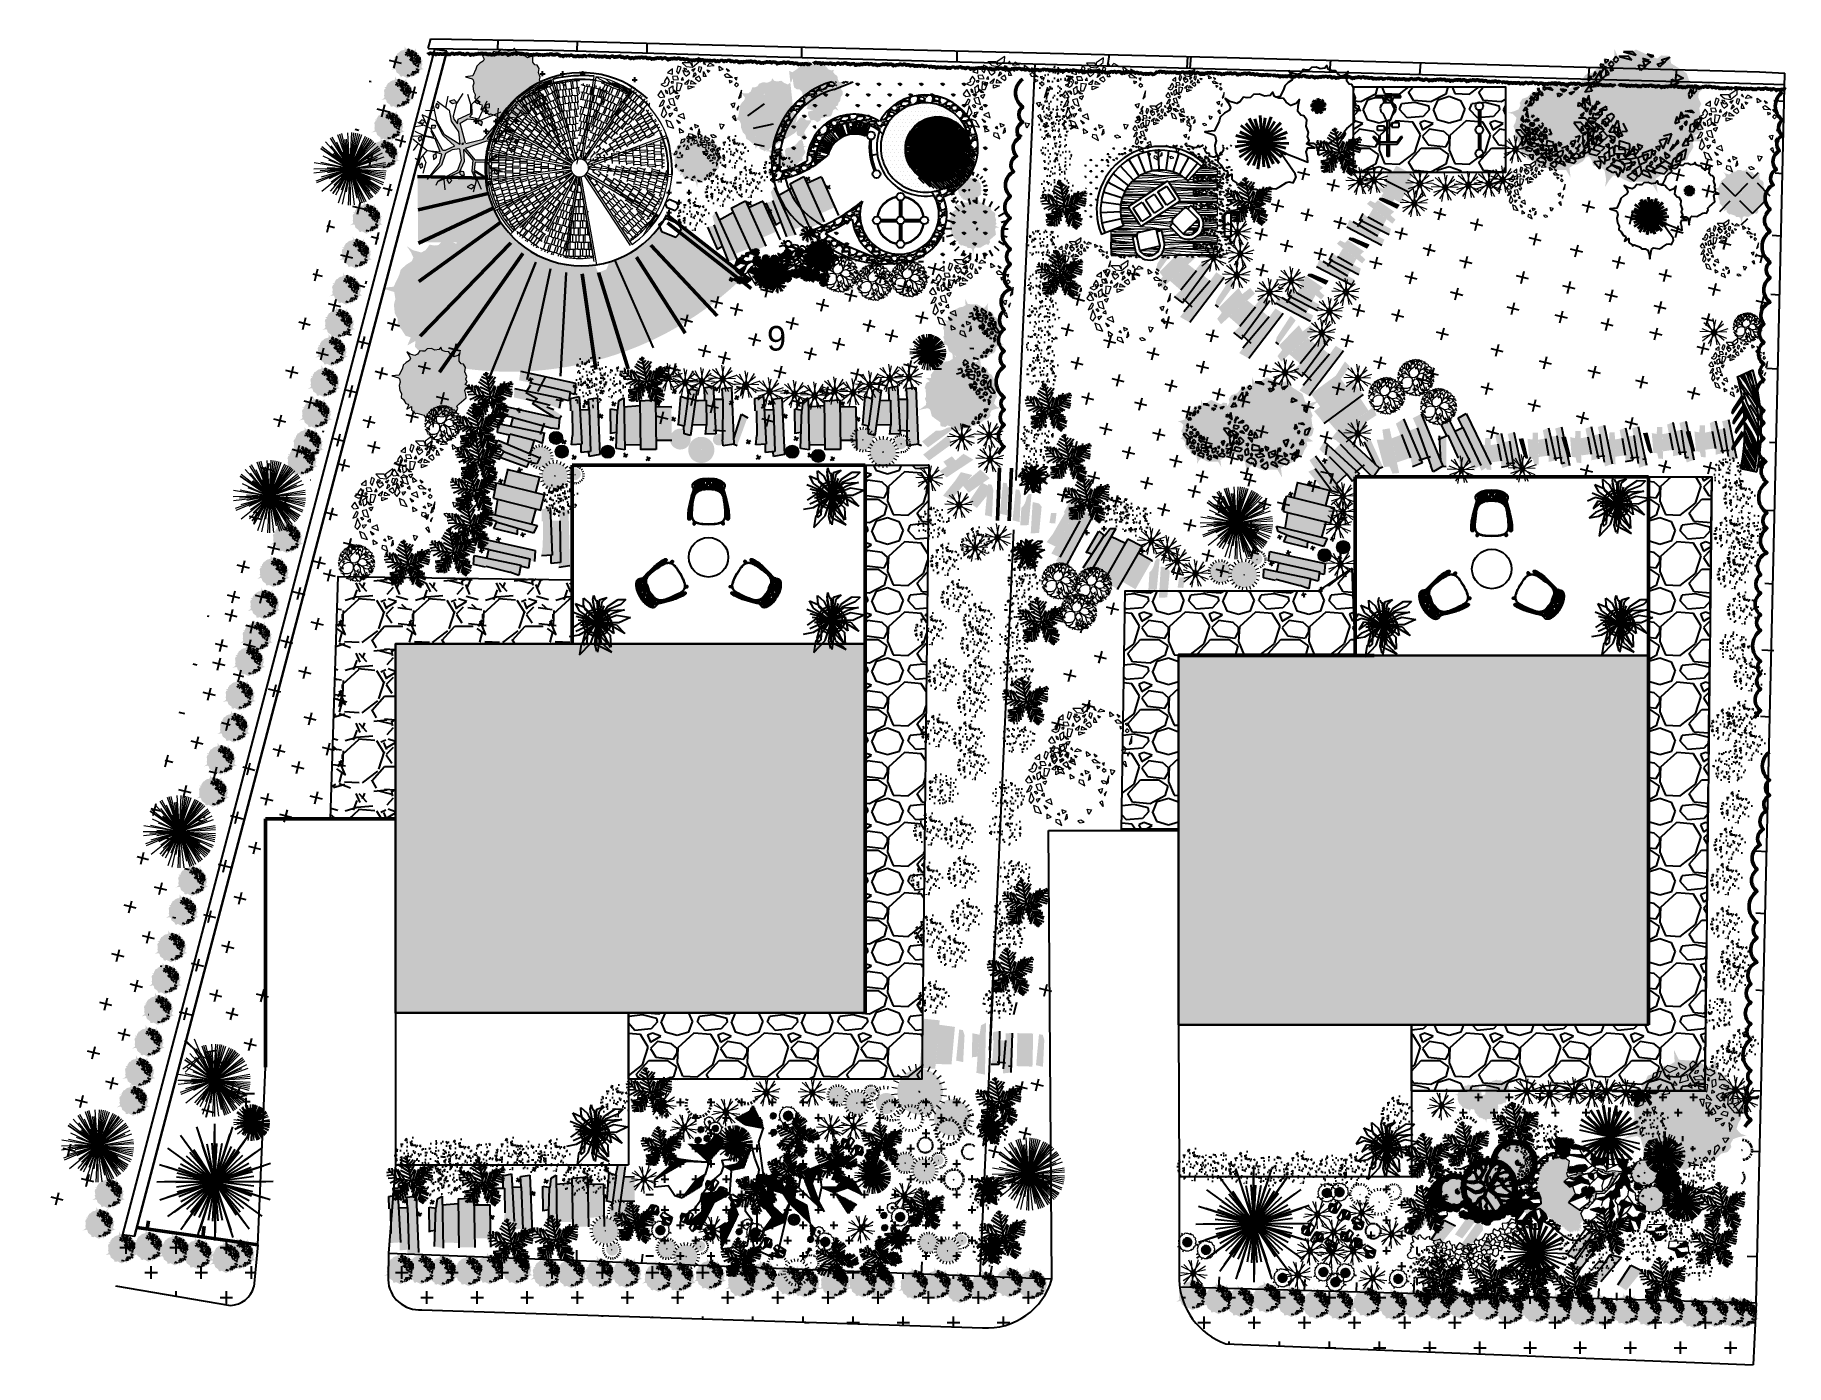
# Model space of a CAD drawing. Header units: millimetres. Extents: x 1933 to 24107, y 1228 to 18074.
import ezdxf

# ---------------------------------------------------------------- set-up
doc = ezdxf.new("R2010")
doc.units = ezdxf.units.MM
doc.layers.add('1', color=7, linetype='Continuous')
doc.layers.add('net', color=7, linetype='Continuous')
for name, color, linetype, lineweight in [('marc det', 74, 'Continuous', 18), ('plan', 7, 'Continuous', 0), ('Walls', 5, 'Continuous', 30)]:
    doc.layers.add(name, color=color, linetype=linetype, lineweight=lineweight)
doc.styles.add('ATTR', font='romans.shx', dxfattribs={"width": 0.8, "height": 0.470416})
doc.styles.get("Standard").update_dxf_attribs({"font": 'arial.ttf'})
pattern_1 = [(0, (-364657.85, -207469.06), (317.5, 317.5), [158.75, -476.25]), (90, (-364578.47, -207548.43), (-317.5, 317.5), [158.75, -476.25])]
pattern_2 = [(260.041842, (-11869.347, -26630.309), (-7.8804593, 1.3836046), [])]
pattern_3 = [(260.041842, (-11791.06, -26063.631), (-7.8804593, 1.3836046), [])]
pattern_4 = [(135, (36861.924, 7111.342), (-5.6669761, -5.6669761), [])]
pattern_5 = [(215.98049, (-15058.71, 33041.968), (-1231.9533005, -906.0910717), [17.08605, -1691.525]), (172.937391, (-15072.5364, 33031.93), (1516.9950861, -193.48952256), [29.32025, -2902.7]), (120.478091, (-15101.634, 33035.535), (950.8740337, -1631.0576439), [20.6741, -2046.735]), (255.241391, (-15156.6947, 33014.8075), (653.7057396, 2457.7212035), [26.70025, -2643.32]), (280.801391, (-15163.4965, 32988.988), (-303.35279415, 1622.89340775), [26.1817, -2591.99]), (345.241391, (-15158.59, 32963.2704), (-2457.7212035, 653.7057396), [26.70025, -2643.32]), (25.661891, (-15132.7706, 32956.4686), (-1879.47695787, -897.92423587), [35.3097, -3495.655]), (60.222991, (-15100.9437, 32971.76), (1451.9170343, 2547.2929975), [33.336, -3300.265]), (109.397291, (-15084.388, 33000.694), (-649.5065496, 1826.5246676), [26.79065, -2652.275]), (163.20409, (-15093.286, 33025.964), (1339.8325398, -415.4315788), [30.58565, -1498.695]), (210.365091, (-15122.5667, 33034.8024), (-1781.74083446, -1048.60844008), [39.5539, -3915.84]), (126.78179, (-15033.992, 32987.355), (-710.619558, 930.5815658), [13.50025, -1336.53]), (159.436891, (-15042.075, 32998.168), (1561.77560745, -592.5925711), [25.6841, -2542.73]), (212.9677, (-15066.12, 33007.19), (-26.47481, -124.20975), [17.96045, -161.6445]), (191.16629, (-15071.64, 33023.948), (674.0011674, 116.0461614), [9.67205, -957.53]), (279.76909, (-15081.13, 33022.075), (-44.78538, 399.104597), [13.6783, -670.24]), (18.93149, (-15078.809, 33008.595), (425.578817, 168.995457), [22.216, -718.315]), (149.53279, (-15057.794, 33015.802), (221.944994, -177.159337), [16.06435, -385.545]), (4.357191, (-15153.171, 33037.43), (1321.5233714, 107.8802799), [22.5044, -2227.94]), (58.31389, (-15130.732, 33039.14), (-788.0606848, -1260.4072355), [18.87995, -1869.11]), (281.16629, (-15052.5, 33040.644), (-116.0461614, 674.0011674), [19.344, -947.86]), (331.578191, (-15048.7534, 33021.6664), (-1162.6747178, 637.3771854), [22.5044, -2227.94]), (327.41169, (-15169.586, 32960.42), (-568.1003534, 380.793688), [21.70175, -1063.385]), (282.74279, (-15151.301, 32948.731), (-329.8247302, 1498.6814056), [18.1836, -1800.18]), (54.76909, (-15077.732, 32916.17), (380.795361, 568.1013804), [19.344, -947.86]), (5.321691, (-15066.573, 32931.9706), (-1720.6271171, -152.6657771), [21.28915, -2107.62]), (57.41169, (-15138.595, 32929.142), (-380.793688, -568.1003534), [10.8509, -1074.24]), (89.27759, (-15085.185, 32917.758), (-18.310239, 523.312452), [6.47575, -641.1]), (153.93149, (-15085.103, 32924.233), (346.154985, -203.634169), [26.1817, -497.4525]), (173.976691, (-15108.6214, 32935.739), (1268.5712965, -140.5383704), [24.26335, -2402.07]), (291.65779, (-15081.19, 32997.416), (-71.260268, 274.894272), [18.3162, -439.589]), (341.124891, (-15074.4316, 32980.3926), (2058.6181855, -698.49309193), [31.97785, -3165.8]), (48.91309, (-15044.173, 32970.048), (-682.1615608, -763.5677023), [13.0754, -1294.47]), (77.9677, (-15035.58, 32979.9), (-97.735, 150.68467), [7.62, -119.38]), (108.22409, (-15110.311, 32939.995), (311.5145695, -975.3675112), [17.64335, -1746.695]), (35.98049, (-15115.829, 32956.753), (1231.9533005, 906.0910717), [34.17215, -1674.44]), (347.9677, (-15088.18, 32976.83), (150.68467, 97.735), [33.02, -93.98]), (313.272491, (-15055.882, 32969.946), (-1056.7723749, 1134.2167821), [20.0805, -1987.965]), (242.02229, (-15042.117, 32955.326), (-230.109728, -470.365629), [18.49145, -906.085]), (195.613691, (-15050.792, 32938.995), (-2624.7345269, -739.07753445), [30.10725, -2980.625]), (163.393791, (-15079.7884, 32930.892), (-1588.25353636, 468.38211294), [31.85145, -3153.29]), (163.393791, (-15079.7884, 32930.892), (-1588.25353636, 468.38211294), [31.85145, -3153.29])]
pattern_6 = [(228.0128, (3586.27, 2899.596), (-7112, -8001), [119.603, -11840.67]), (184.96974, (3506.26, 2810.696), (10667.999996, 889.00005), [205.242, -20318.917]), (132.51045, (3301.79, 2792.916), (8890, -9779), [144.719, -14327.153]), (267.27369, (2955.08, 2570.666), (889, 17780), [186.902, -18503.253]), (292.83365, (2946.19, 2383.976), (-4445, 10668), [183.272, -18143.933]), (357.27369, (3017.31, 2215.066), (-17780, 889), [186.902, -18503.253]), (37.69424, (3204, 2206.176), (-11557, -8890), [247.168, -24469.59]), (72.25533, (3399.58, 2357.306), (6223, 19558), [233.352, -23101.84]), (121.42957, (3470.7, 2579.556), (-7112, 11557), [187.535, -18565.941]), (175.23636, (3372.91, 2739.576), (9779, -889), [214.1, -10490.878]), (222.39744, (3159.55, 2757.356), (-10668, -9779), [276.877, -27410.87]), (138.81407, (3835.19, 2561.776), (-6223, 5334), [94.502, -9355.698]), (171.46923, (3764.07, 2624.006), (11557, -1778), [179.789, -17799.124]), (225, (3586.3, 2650.7), (-1e-13, -889), [125.723, -1131.513]), (203.1986, (3524.04, 2757.36), (4445, 1778), [67.704, -6702.718]), (291.8014, (3461.81, 2730.69), (-889, 2667), [95.748, -4691.664]), (30.96376, (3497.37, 2641.79), (2667, 1778), [155.512, -5028.204]), (161.565, (3630.72, 2721.8), (1778, -889), [112.45, -2698.814]), (16.38954, (2946.19, 2730.686), (8890, 2667), [157.53, -15595.59]), (70.34618, (3097.32, 2775.136), (-3556, -9779), [132.16, -13083.775]), (293.1986, (3630.72, 2899.6), (-1778, 4445), [135.408, -6635.014]), (343.61046, (3684.06, 2775.136), (-8890, 2667), [157.53, -15595.59]), (339.44395, (2946.19, 2179.51), (-4445, 1778), [151.912, -7443.707]), (294.77514, (3088.43, 2126.166), (-4445, 9779), [127.285, -12601.258]), (66.8014, (3639.61, 2010.6), (1778, 4445), [135.408, -6635.014]), (17.35402, (3692.95, 2135.056), (-11557, -3556), [149.024, -14753.332]), (69.44395, (3204, 2010.6), (-1778, -4445), [75.956, -7519.663]), (101.3099, (3586.27, 2010.6), (-889, 3556), [45.33, -4487.698]), (165.9638, (3577.38, 2055.05), (2667, -889), [183.272, -3482.17]), (186.009, (3399.58, 2099.496), (8890, 889), [169.843, -16814.478]), (303.6901, (3497.37, 2561.78), (-889, 1778), [128.213, -3077.122]), (353.15723, (3568.49, 2455.096), (15113, -1778), [223.845, -22160.603]), (60.9454, (3790.74, 2428.43), (-3556, -6223), [91.528, -9061.287]), (90, (3835.2, 2508.4), (-889, 889), [53.34, -835.66]), (120.25644, (3381.8, 2126.166), (3556, -6223), [123.503, -12226.88]), (48.0128, (3319.57, 2232.846), (7112, 8001), [239.205, -11721.067]), (0, (3479.6, 2410.65), (889, 889), [231.14, -657.86]), (325.30485, (3710.73, 2410.646), (8890, -6223), [140.563, -13915.76]), (254.0546, (3826.3, 2330.64), (-889, -3556), [129.44, -6342.578]), (207.64598, (3790.74, 2206.176), (-16891, -8890), [210.75, -20864.363]), (175.42608, (3604.05, 2108.386), (-11557, 889), [222.96, -22073.046])]

msp = doc.modelspace()

# ---------------------------------------------------------------- texts
msp.add_text('9', height=312).set_placement((11203, 14076))
at = {"style": 'ATTR', "text_generation_flag": 4, "width": 0.8, "flags": 9}
for p, height, rotation in [((11363, 16726), 0.004, 180), ((11363, 16476), 0.004, 180), ((11466, 16351), 0.004, 180), ((23649, 12841), 0.0028, 118.3174)]:
    msp.add_attdef('ESTCODE', p, '', height=height, rotation=rotation, dxfattribs=at)
at = {"color": 25, "style": 'ATTR', "text_generation_flag": 4, "width": 0.8, "flags": 9}
for p in [(15560, 15536), (15560, 15367)]:
    msp.add_attdef('ESTCODE', p, '', height=0.0027, dxfattribs=at)
at = {"color": 253, "style": 'ATTR', "width": 0.8, "flags": 9}
for p in [(17003, 15673), (17003, 15523), (17003, 15523)]:
    msp.add_attdef('ESTCODE', p, '', height=0.00075, dxfattribs=at)
at = {"color": 24, "style": 'ATTR', "width": 0.8, "flags": 9}
msp.add_attdef('ESTCODE', (23614, 13022), '', height=0.0014, rotation=291.884, dxfattribs=at)
at = {"color": 24, "style": 'ATTR', "text_generation_flag": 4, "width": 0.8, "flags": 9}
msp.add_attdef('ESTCODE', (23640, 13032), '', height=0.0014, rotation=111.884, dxfattribs=at)
at = {"style": 'ATTR', "width": 0.8, "flags": 9}
for p, height, rotation in [((23599, 12815), 0.0028, 298.3174), ((22321, 3664), 0.00144, 302.9677), ((20394, 3478), 0.00288, 331.2771), ((22408, 3332), 0.00144, 302.9677)]:
    msp.add_attdef('ESTCODE', p, '', height=height, rotation=rotation, dxfattribs=at)
at = {"color": 49, "style": 'ATTR', "width": 0.8, "flags": 9}
for p, rotation in [((20652, 3082), 210.0734), ((20117, 2732), 168.3212)]:
    msp.add_attdef('ESTCODE', p, '', height=0.00166, rotation=rotation, dxfattribs=at)
at = {"layer": 'marc det', "color": 25, "style": 'ATTR', "width": 0.8, "flags": 9}
msp.add_attdef('ESTCODE', (16026, 16063), '', height=0.0248, rotation=33.147, dxfattribs=at)
at = {"layer": 'marc det', "color": 90, "style": 'ATTR', "width": 0.8, "flags": 9}
for p, rotation in [((10340, 12976), 128.1797), ((12674, 12976), 128.1797), ((8380, 12810), 203.3357), ((18167, 12664), 172.7739)]:
    msp.add_attdef('ESTCODE', p, '', height=0.00075, rotation=rotation, dxfattribs=at)

# ---------------------------------------------------------------- blocks, each defined once
blk = doc.blocks.new('tree')
at = {"lineweight": 40}
h = blk.add_hatch(color=3, dxfattribs=at)
h.paths.add_polyline_path([(84231, 35912), (84146, 35942), (84092, 35883), (84169, 35853)])
h.paths.add_polyline_path([(84397, 35725), (84397, 35812), (84494, 35812), (84474, 35737)])
h.paths.add_polyline_path([(84138, 35525), (84053, 35485), (84084, 35406), (84154, 35456)])
h.paths.add_polyline_path([(84154, 34850), (84092, 34790), (84115, 34721), (84177, 34761)])
h.paths.add_polyline_path([(84512, 35088), (84435, 35039), (84442, 34939), (84520, 34999)])
h.paths.add_polyline_path([(84832, 34484), (84784, 34422), (84842, 34335), (84910, 34409)])
h.paths.add_polyline_path([(85114, 34634), (85114, 34575), (85153, 34545), (85230, 34545), (85215, 34624), (85168, 34634)])
h.paths.add_polyline_path([(85481, 34261), (85404, 34310), (85297, 34248), (85394, 34199)])
h.paths.add_polyline_path([(85810, 34360), (85868, 34397), (85936, 34335), (85878, 34298)])
h.paths.add_polyline_path([(86013, 34683), (85984, 34620), (86042, 34558), (86072, 34620)])
h.paths.add_polyline_path([(85951, 34947), (85951, 35016), (86043, 35066), (86043, 34987)])
h.paths.add_polyline_path([(86390, 35217), (86467, 35267), (86529, 35217), (86460, 35168)])
h.paths.add_polyline_path([(86353, 35436), (86376, 35485), (86477, 35485), (86431, 35426)])
h.paths.add_polyline_path([(86149, 35576), (86101, 35613), (86120, 35688), (86168, 35675)])
h.paths.add_polyline_path([(85597, 35936), (85558, 35874), (85655, 35799), (85684, 35886)])
h.paths.add_polyline_path([(85859, 36346), (85771, 36321), (85771, 36246), (85859, 36259)])
h.paths.add_polyline_path([(85484, 36404), (85569, 36444), (85623, 36394), (85554, 36354)])
h.paths.add_polyline_path([(84963, 36451), (84847, 36421), (84924, 36362), (85033, 36381)])
h.paths.add_polyline_path([(84518, 36359), (84495, 36280), (84564, 36230), (84588, 36310)])
h.paths.add_polyline_path([(85207, 35356), (85168, 35346), (85161, 35317), (85192, 35327)])
at = {"lineweight": 60}
h = blk.add_hatch(color=46, dxfattribs=at)
h.paths.add_polyline_path([(85207, 35356), (85168, 35346), (85161, 35317), (85192, 35327)], flags=16)
h.paths.add_polyline_path([(84324, 34474), (84642, 34800), (84750, 35088), (84913, 35188), (85099, 35207), (85145, 34920), (85052, 34661), (84541, 34373), (85091, 34612), (85223, 34890), (85199, 35198), (85439, 34920), (85416, 34642), (85525, 34403), (85463, 34632), (85788, 34463), (85470, 34681), (85501, 34870), (85803, 34880), (85494, 34929), (85254, 35227), (85796, 35416), (86291, 35386), (86082, 35436), (86260, 35704), (86028, 35446), (85803, 35466), (86229, 36051), (85703, 35456), (85261, 35346), (85122, 35863), (85308, 35972), (85633, 35932), (85354, 36022), (85416, 36091), (85393, 36339), (85385, 36101), (85068, 35962), (85052, 35843), (84959, 35962), (84843, 36190), (84890, 35912), (85075, 35644), (85114, 35317), (84719, 35565), (84502, 35912), (84688, 35545), (84975, 35277), (84742, 35168), (84680, 35168), (84378, 35724), (84444, 35520), (84169, 35535), (84487, 35466), (84611, 35138), (84273, 35169), (84657, 35078), (84595, 34830)])
at = {"color": 62}
for p, q in [((84533, 36419), (84843, 36190)), ((84758, 36250), (84812, 36548)), ((85183, 36608), (85029, 36359)), ((85308, 36597), (85393, 36319)), ((85426, 36352), (85619, 36540)), ((85594, 35972), (85803, 36429)), ((84502, 35912), (84154, 36071)), ((84154, 36061), (84293, 35773)), ((84471, 36171), (84239, 36180)), ((84526, 35912), (84433, 36359)), ((84843, 36190), (84890, 35912)), ((85029, 36359), (84944, 36041)), ((84944, 36041), (84959, 35962)), ((84959, 35962), (85052, 35843)), ((85052, 35843), (85068, 35962)), ((85068, 35962), (85377, 36101)), ((85122, 35863), (85308, 35972)), ((85308, 35972), (85633, 35932)), ((85416, 36091), (85354, 36022)), ((85362, 36022), (85594, 35972)), ((85385, 36101), (85393, 36339)), ((85408, 36349), (85416, 36091)), ((85633, 35932), (86160, 36151)), ((85703, 35456), (86229, 36061)), ((86229, 36051), (85803, 35466)), ((86082, 36240), (86036, 35843)), ((86268, 35704), (86299, 35932)), ((84169, 35535), (83929, 35525)), ((83968, 35654), (84185, 35555)), ((84177, 35803), (83991, 35763)), ((84378, 35724), (84045, 35873)), ((84487, 35466), (84169, 35535)), ((84185, 35555), (84448, 35505)), ((84680, 35168), (84378, 35724)), ((84440, 35535), (84378, 35664)), ((84448, 35505), (84440, 35535)), ((84688, 35545), (84502, 35912)), ((84719, 35565), (84526, 35912)), ((84975, 35287), (84688, 35545)), ((85114, 35317), (84719, 35565)), ((84890, 35912), (85075, 35644)), ((85075, 35644), (85114, 35327)), ((85254, 35356), (85122, 35863)), ((86028, 35446), (86260, 35704)), ((86260, 35704), (86082, 35446)), ((86268, 35704), (86407, 35654)), ((86284, 35416), (86423, 35575)), ((84278, 35168), (83921, 35456)), ((84053, 35346), (83929, 35168)), ((84278, 35168), (84107, 34969)), ((84657, 35078), (84278, 35168)), ((84285, 35168), (84611, 35138)), ((84611, 35138), (84487, 35466)), ((84595, 34830), (84657, 35078)), ((84750, 35088), (84642, 34800)), ((84742, 35168), (84680, 35168)), ((84975, 35277), (84742, 35168)), ((84913, 35188), (84750, 35088)), ((85099, 35207), (84913, 35188)), ((85099, 35207), (85145, 34920)), ((85199, 35198), (85439, 34920)), ((85199, 35188), (85223, 34890)), ((85254, 35227), (85796, 35416)), ((85254, 35217), (85494, 34929)), ((85261, 35346), (85703, 35456)), ((85796, 35416), (86291, 35386)), ((85803, 35466), (86028, 35446)), ((86082, 35436), (86284, 35416)), ((86291, 35386), (86415, 35108)), ((84084, 34910), (83976, 34969)), ((84107, 34969), (84053, 34790)), ((84169, 35029), (84247, 34860)), ((84247, 34860), (84177, 34582)), ((84293, 34433), (84588, 34830)), ((84642, 34800), (84293, 34443)), ((85052, 34661), (84541, 34383)), ((85091, 34612), (84541, 34373)), ((85145, 34920), (85052, 34661)), ((85223, 34890), (85091, 34612)), ((85439, 34920), (85416, 34642)), ((85416, 34642), (85525, 34403)), ((85455, 34642), (85648, 34185)), ((85463, 34632), (85788, 34463)), ((85501, 34870), (85470, 34681)), ((85470, 34681), (85788, 34483)), ((85494, 34929), (86376, 34929)), ((85501, 34870), (85803, 34880)), ((85803, 34880), (85935, 34622)), ((85881, 34731), (86183, 34642)), ((84541, 34373), (84502, 34284)), ((84704, 34433), (84727, 34175)), ((85525, 34403), (85447, 34115)), ((85788, 34483), (86074, 34413)), ((85788, 34463), (85803, 34254))]:
    blk.add_line(p, q, dxfattribs=at)
for points in [[(84963, 36451), (84847, 36421), (84924, 36362), (85033, 36381)], [(85484, 36404), (85569, 36444), (85623, 36394), (85554, 36354)], [(84231, 35912), (84146, 35942), (84092, 35883), (84169, 35853)], [(84518, 36359), (84495, 36280), (84564, 36230), (84588, 36310)], [(85597, 35936), (85558, 35874), (85655, 35799), (85684, 35886)], [(85859, 36346), (85771, 36321), (85771, 36246), (85859, 36259)], [(84138, 35525), (84053, 35485), (84084, 35406), (84154, 35456)], [(84397, 35725), (84397, 35812), (84494, 35812), (84474, 35737)], [(86149, 35576), (86101, 35613), (86120, 35688), (86168, 35675)], [(86353, 35436), (86376, 35485), (86477, 35485), (86431, 35426)], [(84512, 35088), (84435, 35039), (84442, 34939), (84520, 34999)], [(85207, 35356), (85168, 35346), (85161, 35317), (85192, 35327)], [(85951, 34947), (85951, 35016), (86043, 35066), (86043, 34987)], [(86390, 35217), (86467, 35267), (86529, 35217), (86460, 35168)], [(84154, 34850), (84092, 34790), (84115, 34721), (84177, 34761)], [(85114, 34634), (85114, 34575), (85153, 34545), (85230, 34545), (85215, 34624), (85168, 34634)], [(86013, 34683), (85984, 34620), (86042, 34558), (86072, 34620)], [(84832, 34484), (84784, 34422), (84842, 34335), (84910, 34409)], [(85481, 34261), (85404, 34310), (85297, 34248), (85394, 34199)], [(85810, 34360), (85868, 34397), (85936, 34335), (85878, 34298)]]:
    blk.add_lwpolyline(points, close=True, dxfattribs=at)
at = {"style": 'ATTR', "width": 0.8, "flags": 9}
blk.add_attdef('ESTCODE', (85168, 35346), '', height=0.00522, dxfattribs=at)
blk = doc.blocks.new('Tree Clump 1')
for p, q in [((14.976, 70.088), (8.057, 71.942)), ((17.938, 76.995), (11.653, 80.624)), ((22.519, 82.936), (17.374, 88.08)), ((28.462, 87.511), (24.83, 93.801)), ((35.416, 90.295), (33.513, 97.397)), ((42.83, 98.624), (42.83, 91.424)), ((50.244, 90.295), (52.148, 97.397)), ((57.198, 87.511), (60.83, 93.801)), ((63.142, 82.936), (68.286, 88.08)), ((67.722, 76.995), (74.007, 80.624)), ((70.684, 70.088), (77.603, 71.942)), ((-116.252, 26.706), (-123.111, 33.565)), ((-108.328, 32.806), (-113.17, 41.193)), ((-99.056, 36.519), (-101.593, 45.989)), ((-89.17, 47.624), (-89.17, 38.024)), ((-79.284, 36.519), (-76.746, 45.989)), ((-70.012, 32.806), (-65.17, 41.193)), ((-62.088, 26.706), (-55.229, 33.565)), ((-33.023, 33.477), (-41.596, 42.051)), ((-23.117, 41.102), (-29.17, 51.586)), ((-11.528, 45.743), (-14.699, 57.58)), ((0.83, 59.624), (0.83, 47.624)), ((6.83, 62.624), (14.03, 62.624)), ((13.188, 45.743), (16.359, 57.58)), ((24.777, 41.102), (30.83, 51.586)), ((34.683, 33.477), (43.256, 42.051)), ((57.198, 37.738), (60.83, 31.447)), ((63.142, 42.313), (68.286, 37.168)), ((67.722, 48.253), (74.007, 44.624)), ((70.684, 55.161), (77.603, 53.307)), ((78.83, 62.624), (71.63, 62.624)), ((-126.309, 9.575), (-135.534, 12.047)), ((-122.359, 18.786), (-130.739, 23.624)), ((-45.593, 12.063), (-57.125, 15.153)), ((-40.656, 23.576), (-51.132, 29.624)), ((42.316, 23.576), (52.792, 29.624)), ((47.253, 12.063), (58.785, 15.153)), ((-137.17, -0.376), (-127.57, -0.376)), ((-126.309, -10.327), (-135.534, -12.799)), ((-122.359, -19.538), (-130.739, -24.376)), ((-116.252, -27.458), (-123.111, -34.317)), ((-62.088, -27.458), (-55.229, -34.317)), ((-59.17, -0.376), (-47.17, -0.376)), ((-45.593, -12.815), (-57.125, -15.905)), ((-40.656, -24.328), (-51.132, -30.376)), ((42.316, -24.328), (52.792, -30.376)), ((47.253, -12.815), (58.785, -15.905)), ((60.83, -0.376), (48.83, -0.376)), ((-108.328, -33.558), (-113.17, -41.945)), ((-99.056, -37.271), (-101.593, -46.74)), ((-89.17, -48.376), (-89.17, -38.776)), ((-79.284, -37.271), (-76.746, -46.74)), ((-70.012, -33.558), (-65.17, -41.945)), ((-33.023, -34.229), (-41.596, -42.802)), ((-23.117, -41.854), (-29.17, -52.337)), ((-11.528, -46.495), (-14.699, -58.331)), ((0.83, -60.376), (0.83, -48.376)), ((13.188, -46.495), (16.359, -58.331)), ((24.777, -41.854), (30.83, -52.337)), ((34.683, -34.229), (43.256, -42.802))]:
    blk.add_line(p, q)
for points in [[(42.332, 62.85), (41.874, 61.676), (43.476, 62.263)], [(0, 0), (-0.763, -1.956), (1.907, -0.978)], [(-89.834, -0.075), (-90.444, -1.64), (-88.309, -0.857)]]:
    blk.add_lwpolyline(points, close=True)
at = {"style": 'ATTR', "width": 0.8, "flags": 9}
blk.add_attdef('ESTCODE', (0, 0), '', height=0.000432, dxfattribs=at)
blk = doc.blocks.new('tree lis')
at = {"color": 96}
for points in [[(72791, 25706), (72748, 25666), (72818, 25616), (72928, 25666)], [(72932, 25741), (72955, 25681), (73018, 25651), (73038, 25681), (73002, 25701)], [(73120, 25761), (73081, 25721), (73092, 25646), (73194, 25706)], [(73288, 25711), (73257, 25646), (73280, 25601), (73351, 25570), (73413, 25611), (73343, 25656), (73316, 25646)], [(72713, 25631), (72611, 25601), (72583, 25500), (72685, 25555)], [(72713, 25460), (72662, 25425), (72670, 25395)], [(72767, 25565), (72826, 25520), (72814, 25585)], [(72881, 25500), (72865, 25450), (72916, 25455)], [(72936, 25616), (72904, 25585), (72916, 25560), (72944, 25590)], [(73049, 25590), (72971, 25560), (72948, 25480), (73065, 25515)], [(73092, 25480), (73053, 25440), (73112, 25410)], [(73128, 25560), (73229, 25575), (73269, 25520), (73159, 25515)], [(73198, 25641), (73155, 25631), (73143, 25601), (73182, 25611)], [(73147, 25430), (73147, 25475), (73202, 25500), (73171, 25465)], [(73194, 25460), (73194, 25405), (73304, 25365), (73316, 25455)], [(73316, 25545), (73312, 25515), (73335, 25505), (73335, 25545)], [(73421, 25525), (73366, 25510), (73370, 25425), (73425, 25450)], [(73480, 25606), (73460, 25525), (73543, 25525)], [(73503, 25460), (73464, 25425), (73570, 25385), (73590, 25435)], [(72392, 25169), (72478, 25199), (72489, 25264), (72442, 25269)], [(72576, 25415), (72505, 25410), (72525, 25340)], [(72572, 25244), (72556, 25199), (72591, 25214)], [(72783, 25435), (72732, 25324), (72822, 25345)], [(73253, 25174), (73214, 25269), (73269, 25269)], [(73304, 25329), (73296, 25279), (73366, 25254)], [(73366, 25385), (73363, 25345), (73406, 25360)], [(73519, 25355), (73460, 25334), (73425, 25304), (73476, 25244), (73519, 25269), (73492, 25289)], [(73554, 25340), (73523, 25329), (73535, 25289), (73547, 25299)], [(73644, 25365), (73582, 25299), (73570, 25199), (73656, 25094), (73731, 25089), (73648, 25209), (73590, 25204), (73644, 25229)], [(72572, 25089), (72501, 25084), (72478, 25114)], [(72642, 25169), (72587, 25154), (72615, 25094)], [(73296, 25224), (73355, 25219), (73304, 25139)], [(73386, 25154), (73339, 25089), (73366, 25063), (73425, 25089)], [(73484, 25164), (73449, 25139), (73410, 25189)], [(73500, 25018), (73421, 24978), (73421, 25023)], [(73519, 25109), (73484, 25073), (73566, 25048), (73578, 25094)], [(73523, 25214), (73507, 25184), (73550, 25154)], [(73633, 25028), (73613, 24988), (73656, 25013)], [(72466, 24908), (72431, 24873), (72442, 24808), (72474, 24863)], [(73531, 24963), (73511, 24918), (73488, 24943)], [(73590, 24963), (73601, 24848), (73637, 24918)], [(72568, 24732), (72654, 24757), (72642, 24687)], [(72767, 24552), (72791, 24516), (72701, 24496)], [(72912, 24531), (72975, 24572), (72991, 24511)], [(73355, 24602), (73316, 24592), (73339, 24547)], [(73402, 24547), (73406, 24647), (73449, 24677), (73468, 24637)], [(73515, 24597), (73547, 24652), (73507, 24627)], [(73590, 24767), (73539, 24702), (73511, 24762)], [(72901, 24481), (72873, 24471), (72944, 24446)], [(73061, 24451), (73096, 24411), (73198, 24406)], [(73284, 24516), (73253, 24486), (73284, 24451), (73316, 24491)], [(73398, 24516), (73363, 24486), (73406, 24476)]]:
    blk.add_lwpolyline(points, close=True, dxfattribs=at)
blk = doc.blocks.new('pzzzzzzzzz')
at = {"layer": 'marc det', "color": 85, "lineweight": 0}
for p, q in [((-105, 17), (89, 12)), ((90, -36), (-90, 36)), ((96, 35), (-88, -27)), ((-87, -51), (65, 70)), ((-76, 81), (70, -48)), ((41, -85), (-52, 85)), ((56, 92), (-45, -73)), ((-29, -91), (9, 99)), ((-12, 110), (17, -82))]:
    blk.add_line(p, q, dxfattribs=at)
blk = doc.blocks.new('fff')
at = {"color": 93}
for p, q in [((80450, 23761), (80217, 23994)), ((80260, 23946), (80252, 24033)), ((80317, 24028), (80329, 23884)), ((80373, 24002), (80413, 23796)), ((80405, 24023), (80530, 23755)), ((80639, 23734), (80457, 23992)), ((80759, 23925), (80494, 24106)), ((80743, 24023), (80526, 24162)), ((80530, 23977), (80767, 23863)), ((80719, 24152), (80558, 24229)), ((80703, 24235), (80610, 24296)), ((80687, 24307), (80655, 24333)), ((80800, 23711), (80683, 24344)), ((80699, 24286), (80727, 24333)), ((80715, 24193), (80771, 24260)), ((80735, 24111), (80852, 24245)), ((80743, 24018), (80916, 24229)), ((80767, 23894), (80896, 24131)), ((80787, 23786), (80900, 24008)), ((80844, 23729), (80924, 23982)), ((80912, 23750), (80997, 24002)), ((80981, 23775), (81057, 24059)), ((81045, 23791), (81105, 24069)), ((81100, 23811), (81333, 24111)), ((81101, 23812), (81146, 24111)), ((81154, 24054), (81162, 23894)), ((81190, 24075), (81214, 23961)), ((81230, 24090), (81266, 24028)), ((81250, 23997), (81343, 23987)), ((81286, 24044), (81367, 24054)), ((81290, 24116), (81302, 24075)), ((80272, 23930), (80180, 23915)), ((80349, 23863), (80188, 23832)), ((80429, 23781), (80220, 23770)), ((80486, 23750), (80268, 23646)), ((80606, 23543), (80325, 23502)), ((80562, 23744), (80377, 23621)), ((80800, 23711), (80450, 23761)), ((80622, 23734), (80466, 23605)), ((80630, 23569), (80466, 23569)), ((80800, 23711), (80550, 23494)), ((80727, 23724), (80562, 23621)), ((80570, 23863), (80787, 23765)), ((80570, 23507), (80602, 23218)), ((80727, 23646), (80578, 23600)), ((80610, 23543), (80659, 23265)), ((80651, 23585), (80703, 23347)), ((80695, 23616), (80731, 23450)), ((80747, 23672), (80759, 23548)), ((80828, 23677), (80783, 23487)), ((80800, 23711), (81100, 23811)), ((80800, 23711), (81000, 23461)), ((80820, 23683), (81069, 23605)), ((80856, 23641), (80824, 23425)), ((80900, 23585), (80840, 23311)), ((80872, 23729), (81089, 23616)), ((80956, 23523), (80872, 23265)), ((80884, 23610), (81158, 23548)), ((80924, 23750), (81141, 23646)), ((80936, 23543), (81210, 23502)), ((81001, 23775), (81190, 23672)), ((81069, 23796), (81319, 23729)), ((81129, 23848), (81335, 23781)), ((81170, 23894), (81343, 23832)), ((81202, 23930), (81335, 23910)), ((80486, 23389), (80325, 23363)), ((80530, 23471), (80329, 23466)), ((80457, 23332), (80329, 23316)), ((80417, 23270), (80345, 23239)), ((80502, 23419), (80353, 23425)), ((80550, 23494), (80383, 23211)), ((80437, 23301), (80445, 23218)), ((80478, 23368), (80490, 23223)), ((80522, 23445), (80546, 23208)), ((81001, 23461), (80892, 23203)), ((81025, 23373), (80977, 23213)), ((80981, 23492), (81202, 23456)), ((81000, 23461), (81100, 23128)), ((81005, 23461), (81250, 23389)), ((81013, 23430), (81230, 23342)), ((81053, 23291), (81017, 23172)), ((81037, 23347), (81234, 23260)), ((81053, 23285), (81182, 23213)), ((81073, 23203), (81057, 23146)), ((81073, 23229), (81141, 23182)), ((81097, 23156), (81113, 23146))]:
    blk.add_line(p, q, dxfattribs=at)
at = {"color": 93, "style": 'ATTR', "width": 0.8, "flags": 9}
blk.add_attdef('ESTCODE', (80800, 23711), '', height=0.00304, dxfattribs=at)
blk = doc.blocks.new('stoun')
at = {"color": 49, "lineweight": -2}
for p, q in [((98342, 26378), (98558, 26728)), ((98570, 26408), (98557, 26728)), ((98675, 26609), (98557, 26726)), ((98671, 26601), (98558, 26715)), ((98667, 26594), (98558, 26703)), ((98663, 26586), (98559, 26691)), ((98659, 26579), (98559, 26679)), ((98656, 26572), (98560, 26668)), ((98652, 26564), (98560, 26656)), ((98648, 26557), (98561, 26644)), ((98644, 26549), (98561, 26632)), ((98640, 26542), (98561, 26620)), ((98679, 26616), (98570, 26725)), ((98683, 26624), (98585, 26722)), ((98687, 26631), (98599, 26719)), ((98691, 26639), (98614, 26715)), ((98695, 26646), (98629, 26712)), ((98699, 26653), (98644, 26708)), ((98702, 26661), (98658, 26705)), ((98706, 26668), (98673, 26701)), ((98710, 26676), (98688, 26698)), ((98714, 26683), (98703, 26695)), ((98718, 26691), (98717, 26691)), ((98718, 26691), (98836, 26627)), ((98836, 26606), (98829, 26614)), ((98835, 26619), (98833, 26621)), ((98473, 26254), (98342, 26378)), ((98473, 26254), (98570, 26408)), ((98474, 26255), (98474, 26255)), ((98481, 26259), (98478, 26262)), ((98487, 26264), (98482, 26269)), ((98494, 26268), (98487, 26276)), ((98501, 26273), (98491, 26283)), ((98507, 26278), (98496, 26290)), ((98514, 26282), (98500, 26297)), ((98521, 26287), (98504, 26304)), ((98528, 26292), (98509, 26311)), ((98534, 26296), (98513, 26318)), ((98541, 26301), (98517, 26324)), ((98548, 26305), (98522, 26331)), ((98554, 26310), (98526, 26338)), ((98561, 26315), (98530, 26345)), ((98568, 26319), (98535, 26352)), ((98575, 26324), (98539, 26359)), ((98581, 26329), (98544, 26366)), ((98588, 26333), (98548, 26373)), ((98595, 26338), (98552, 26380)), ((98602, 26342), (98557, 26387)), ((98608, 26347), (98561, 26394)), ((98636, 26534), (98562, 26609)), ((98632, 26527), (98562, 26597)), ((98628, 26520), (98563, 26585)), ((98624, 26512), (98563, 26573)), ((98620, 26505), (98564, 26561)), ((98617, 26497), (98564, 26550)), ((98613, 26490), (98565, 26538)), ((98609, 26482), (98565, 26526)), ((98615, 26352), (98565, 26401)), ((98605, 26475), (98566, 26514)), ((98601, 26468), (98566, 26503)), ((98597, 26460), (98566, 26491)), ((98593, 26453), (98567, 26479)), ((98589, 26445), (98567, 26467)), ((98585, 26438), (98568, 26455)), ((98581, 26430), (98568, 26444)), ((98578, 26423), (98569, 26432)), ((98574, 26416), (98569, 26420)), ((98570, 26408), (98742, 26454)), ((98622, 26356), (98570, 26408)), ((98570, 26408), (98570, 26408)), ((98628, 26361), (98579, 26410)), ((98638, 26362), (98588, 26413)), ((98653, 26359), (98597, 26415)), ((98668, 26355), (98606, 26418)), ((98683, 26351), (98615, 26420)), ((98698, 26348), (98624, 26422)), ((98713, 26344), (98632, 26425)), ((98728, 26341), (98641, 26427)), ((98743, 26337), (98650, 26430)), ((98758, 26333), (98659, 26432)), ((98773, 26330), (98668, 26434)), ((98788, 26326), (98677, 26437)), ((98800, 26325), (98686, 26439)), ((98804, 26333), (98695, 26442)), ((98807, 26341), (98704, 26444)), ((98811, 26348), (98713, 26446)), ((98815, 26356), (98722, 26449)), ((98818, 26363), (98731, 26451)), ((98822, 26371), (98740, 26454)), ((98826, 26379), (98745, 26460)), ((98830, 26386), (98749, 26467)), ((98833, 26394), (98753, 26475)), ((98837, 26402), (98757, 26482)), ((98841, 26409), (98761, 26489)), ((98844, 26417), (98765, 26497)), ((98848, 26424), (98769, 26504)), ((98852, 26432), (98773, 26511)), ((98851, 26445), (98777, 26519)), ((98849, 26457), (98781, 26526)), ((98848, 26470), (98785, 26533)), ((98847, 26482), (98789, 26541)), ((98846, 26494), (98793, 26548)), ((98845, 26507), (98797, 26555)), ((98844, 26519), (98801, 26563)), ((98843, 26532), (98805, 26570)), ((98842, 26544), (98809, 26577)), ((98841, 26557), (98813, 26585)), ((98840, 26569), (98817, 26592)), ((98839, 26581), (98821, 26599)), ((98837, 26594), (98825, 26607))]:
    blk.add_line(p, q, dxfattribs=at)
for points in [[(98473, 26254), (98633, 26364), (98799, 26323), (98852, 26432), (98835, 26625), (98742, 26454), (98570, 26408), (98473, 26254)], [(98557, 26728), (98718, 26691), (98570, 26408), (98557, 26728)]]:
    blk.add_lwpolyline(points, dxfattribs=at)
blk = doc.blocks.new('alp hill')
at = {"lineweight": -2}
h = blk.add_hatch(dxfattribs=at)
h.set_pattern_fill('ANSI31', color=49, scale=2.524194, angle=90, style=0)
h.set_pattern_definition(pattern_4)
h.paths.add_polyline_path([(72792, -3027), (72913, -3097), (72898, -3205)])
h.paths.add_polyline_path([(72350, -3469), (72649, -3405), (72825, -3563), (72664, -3470), (72575, -3545)])
h.paths.add_polyline_path([(73361, -3024), (73522, -3061), (73374, -3344)])
h.paths.add_polyline_path([(73277, -3498), (73437, -3388), (73603, -3428), (73656, -3320), (73639, -3127), (73546, -3298), (73374, -3344)])
h.paths.add_polyline_path([(71601, -4788), (72001, -4827), (72177, -4662), (72066, -4749)])
h.paths.add_polyline_path([(71749, -4396), (72027, -4480), (72161, -4477), (72034, -4379)])
h.paths.add_polyline_path([(72275, -4097), (72223, -4204), (72131, -4215), (71987, -4299), (71857, -4112), (71611, -4097), (71773, -3973), (72059, -4124)])
h.paths.add_polyline_path([(71789, -3584), (71937, -3815), (72062, -3807), (72124, -3906), (72240, -3954), (72205, -3811)])
h = blk.add_hatch(dxfattribs=at)
h.set_pattern_fill('DASH', color=121, scale=25.241935, style=0)
h.set_pattern_definition([(0, (36861.92, 7111.34), (80.14315, 80.14315), [80.14315, -80.14315])])
h.paths.add_polyline_path([(72957, -4423), (72766, -4047), (72668, -3927), (72457, -3879), (72455, -3753), (72374, -3629), (72280, -3496), (72186, -3467), (72126, -3345), (72076, -3428), (72317, -3657), (72311, -3796), (72411, -3933), (72614, -3968), (72756, -4133), (72797, -4282), (72848, -4426), (72677, -4408), (72530, -4447), (72436, -4501), (72413, -4426), (72332, -4371), (72191, -4359), (71999, -4292), (71987, -4299), (71915, -4236), (71785, -4189), (71726, -4206), (71691, -4235), (71934, -4345), (72085, -4348), (72257, -4405), (72373, -4538), (72569, -4517), (72633, -4429), (72811, -4521), (73013, -4517), (73074, -4551), (73096, -4528)])
h = blk.add_hatch(dxfattribs=at)
h.set_pattern_fill('ANSI31', color=49, scale=2.524194, angle=90, style=0)
h.set_pattern_definition(pattern_4)
h.paths.add_polyline_path([(73405, -3746), (73588, -3696), (73729, -3716), (73744, -3554), (73539, -3587)])
h.paths.add_polyline_path([(72842, -3898), (72825, -3563), (72898, -3205), (72991, -3412), (72910, -3565), (72957, -3624), (72889, -3731)])
h.paths.add_polyline_path([(72413, -4426), (72562, -4360), (72685, -4370), (72848, -4426), (72610, -4259), (72459, -4324)])
h.paths.add_polyline_path([(72884, -4841), (73083, -4811), (73166, -4847), (73138, -4689), (73149, -4636), (73101, -4523), (72938, -4691)])
h.paths.add_polyline_path([(72560, -4643), (72288, -4580), (72211, -4914), (72379, -4787), (72485, -4787), (72580, -4826), (72613, -4725)])
h = blk.add_hatch(dxfattribs=at)
h.set_pattern_fill('ANSI31', color=49, scale=2.524194, angle=90, style=0)
h.set_pattern_definition(pattern_4)
h.paths.add_polyline_path([(73206, -3602), (73147, -3374), (73128, -3220), (73085, -3409), (73153, -3688), (73253, -3768), (73401, -3738), (73393, -3722)])
h = blk.add_hatch()
h.set_pattern_fill('GRASS', color=112, scale=9.087097, style=0)
h.set_pattern_definition([(90, (-179718.35, -218660.92), (-163.2088, 163.2088), [43.2773, -283.1403]), (45, (-179718.35, -218660.92), (-163.20891, 163.20891), [43.2773, -187.53496]), (135, (-179718.35, -218660.92), (-163.20891, -163.20891), [43.2773, -187.53496])])
h.paths.add_polyline_path([(73716, -3722), (73462, -3852), (73438, -4019), (73263, -4073), (73121, -4251), (73101, -4523), (73149, -4636), (73138, -4689), (73166, -4847), (73083, -4811), (72884, -4841), (72755, -4777), (72580, -4826), (72485, -4787), (72379, -4787), (72212, -4913), (72182, -4940, 0.699597)])
h = blk.add_hatch(dxfattribs=at)
h.set_pattern_fill('ANSI31', color=49, scale=2.524194, angle=90, style=0)
h.set_pattern_definition(pattern_4)
h.paths.add_polyline_path([(72648, -3730), (72455, -3753), (72672, -3826), (72808, -3984), (72895, -4006), (72931, -4068), (72937, -3953), (72842, -3898)])
h = blk.add_hatch(dxfattribs=at)
h.set_pattern_fill('ANSI31', color=49, scale=2.524194, angle=90, style=0)
h.set_pattern_definition(pattern_4)
h.paths.add_polyline_path([(73017, -4126), (73072, -3886), (72977, -3850), (72937, -3953), (72924, -4215), (73036, -4365), (73101, -4523), (73057, -4233)])
h.paths.add_polyline_path([(73297, -4141), (73438, -4019), (73263, -4073), (73121, -4251), (73101, -4523), (73264, -4326)])
h = blk.add_hatch(dxfattribs=at)
h.set_pattern_fill('ANSI31', color=49, scale=2.524194, angle=90, style=0)
h.set_pattern_definition(pattern_4)
h.paths.add_polyline_path([(72367, -4211), (72287, -4245), (72227, -4286), (72191, -4359), (72332, -4371)])
h = blk.add_hatch(dxfattribs=at)
h.set_pattern_fill('ANSI31', color=49, scale=2.524194, angle=90, style=0)
h.set_pattern_definition(pattern_4)
h.paths.add_polyline_path([(72100, -5011), (72211, -4914), (72211, -4914), (71914, -4951), (71764, -4945), (71590, -4986), (71800, -5065)])
at = {"color": 49, "lineweight": -2}
for p, q in [((72898, -3205), (72792, -3027)), ((73374, -3344), (73361, -3024)), ((72825, -3563), (72348, -3137)), ((72649, -3405), (72350, -3469)), ((72825, -3563), (72898, -3205)), ((73277, -3498), (73147, -3374)), ((73277, -3498), (73374, -3344)), ((73405, -3746), (73277, -3498)), ((73374, -3344), (73546, -3298)), ((73546, -3298), (73639, -3127)), ((71773, -3973), (71611, -4097)), ((72205, -3811), (71789, -3584)), ((72205, -3811), (72241, -3717)), ((72275, -4097), (72205, -3811)), ((72648, -3730), (72455, -3753)), ((72455, -3753), (72672, -3826)), ((72581, -4097), (72614, -3968)), ((72648, -3730), (72623, -3594)), ((72842, -3898), (72648, -3730)), ((72672, -3826), (72808, -3984)), ((72808, -3984), (72895, -4006)), ((72937, -3953), (72842, -3898)), ((72924, -4215), (72937, -3953)), ((72937, -3953), (72977, -3850)), ((73135, -3757), (73034, -3660)), ((73135, -3757), (73153, -3688)), ((73256, -3924), (73135, -3757)), ((73256, -3924), (73405, -3746)), ((73263, -4073), (73256, -3924)), ((73405, -3746), (73539, -3587)), ((71726, -4206), (71844, -4172)), ((71844, -4172), (71987, -4299)), ((72289, -4575), (72034, -4379)), ((72191, -4359), (72227, -4286)), ((72227, -4286), (72287, -4245)), ((72459, -4324), (72275, -4097)), ((72287, -4245), (72367, -4211)), ((72367, -4211), (72332, -4371)), ((72610, -4259), (72581, -4097)), ((72848, -4426), (72610, -4259)), ((72924, -4215), (72766, -4047)), ((72895, -4006), (72931, -4068)), ((73036, -4365), (72924, -4215)), ((73101, -4523), (73036, -4365)), ((73101, -4523), (73121, -4251)), ((73121, -4251), (73263, -4073)), ((73263, -4073), (73438, -4019)), ((72066, -4749), (71601, -4788)), ((71914, -4951), (72001, -4827)), ((72289, -4575), (72066, -4749)), ((72289, -4575), (72211, -4914)), ((72755, -4777), (72580, -4826)), ((72613, -4726), (72704, -4666)), ((72938, -4691), (72677, -4536)), ((72704, -4666), (72940, -4689)), ((72884, -4841), (72755, -4777)), ((72940, -4689), (72884, -4841)), ((72938, -4691), (72884, -4841)), ((73101, -4523), (72938, -4691)), ((72211, -4914), (71914, -4951))]:
    blk.add_line(p, q, dxfattribs=at)
at = {"color": 121, "lineweight": -2}
for p, q in [((72186, -3467), (72126, -3345)), ((72280, -3496), (72186, -3467)), ((72374, -3629), (72280, -3496)), ((72417, -3147), (72445, -3147)), ((72317, -3657), (72311, -3796)), ((72311, -3796), (72411, -3933)), ((72455, -3753), (72374, -3629)), ((72411, -3933), (72614, -3968)), ((72457, -3879), (72455, -3753)), ((72668, -3927), (72457, -3879)), ((72614, -3968), (72756, -4133)), ((72766, -4047), (72668, -3927)), ((71691, -4235), (71934, -4345)), ((71785, -4189), (71726, -4206)), ((71915, -4236), (71785, -4189)), ((71987, -4299), (71915, -4236)), ((71934, -4345), (72085, -4348)), ((71999, -4292), (71987, -4299)), ((72191, -4359), (71999, -4292)), ((72085, -4348), (72257, -4405)), ((72332, -4371), (72191, -4359)), ((72257, -4405), (72373, -4538)), ((72413, -4426), (72332, -4371)), ((72436, -4501), (72413, -4426)), ((72677, -4408), (72530, -4447)), ((72848, -4426), (72677, -4408)), ((72756, -4133), (72797, -4282)), ((72957, -4423), (72766, -4047)), ((72797, -4282), (72848, -4426)), ((73096, -4528), (72957, -4423)), ((72373, -4538), (72569, -4517)), ((72530, -4447), (72436, -4501)), ((72569, -4517), (72648, -4467)), ((72648, -4467), (72811, -4521)), ((72811, -4521), (73013, -4517)), ((73013, -4517), (73074, -4551)), ((73074, -4551), (73096, -4528))]:
    blk.add_line(p, q, dxfattribs=at)
at = {"color": 49, "lineweight": -2}
for points in [[(72348, -3137), (72665, -3184), (72792, -3027), (72913, -3097), (73128, -3220), (73374, -3027)], [(72792, -3027), (72913, -3097), (72898, -3205), (72792, -3027)], [(73361, -3024), (73522, -3061), (73374, -3344), (73361, -3024)], [(72677, -4408), (72848, -4426), (72797, -4282), (72756, -4133), (72614, -3968), (72411, -3933), (72311, -3796), (72317, -3657), (72076, -3428), (71789, -3584)], [(72348, -3137), (72224, -3175), (72126, -3345), (72186, -3467), (72280, -3496), (72374, -3629), (72455, -3753), (72457, -3879), (72668, -3927), (72766, -4047), (72957, -4423), (73096, -4528)], [(72350, -3469), (72649, -3405), (72825, -3563), (72664, -3470), (72575, -3545), (72350, -3469)], [(72350, -3469), (72575, -3545), (72664, -3470), (72825, -3563)], [(72842, -3898), (72825, -3563), (72898, -3205), (72991, -3412), (72910, -3565), (72957, -3624), (72889, -3731), (72842, -3898)], [(73128, -3220), (73147, -3374), (73206, -3602), (73414, -3736), (73253, -3768), (73153, -3688), (73085, -3409), (73034, -3660)], [(73277, -3498), (73437, -3388), (73603, -3428), (73656, -3320), (73639, -3127), (73546, -3298), (73374, -3344), (73277, -3498)], [(72275, -4097), (72223, -4204), (72131, -4215), (71987, -4299), (71857, -4112), (71611, -4097), (71773, -3973), (72059, -4124), (72275, -4097)], [(71789, -3584), (71937, -3815), (72062, -3807), (72124, -3906), (72240, -3954)], [(71789, -3584), (71937, -3815), (72062, -3807), (72124, -3906), (72240, -3954), (72205, -3811), (71789, -3584)], [(72977, -3850), (72951, -3750), (73036, -3662)], [(72989, -3854), (73071, -3891), (73018, -4121), (73054, -4225), (73100, -4521)], [(73405, -3746), (73588, -3696), (73729, -3716), (73744, -3554), (73539, -3587), (73405, -3746)], [(73438, -4019), (73462, -3852), (73729, -3716)], [(71749, -4396), (71690, -4475), (71693, -4625), (71545, -4710), (71601, -4788), (72062, -4750), (72289, -4575), (72161, -4477), (72027, -4480), (71749, -4396)], [(71749, -4396), (71655, -4321), (71691, -4235), (71934, -4345), (72085, -4348), (72257, -4405), (72373, -4538), (72569, -4517), (72648, -4467), (72677, -4536), (72560, -4643), (72289, -4575), (72034, -4379), (71749, -4396)], [(71749, -4396), (72027, -4480), (72161, -4477), (72034, -4379), (71749, -4396)], [(72034, -4379), (72085, -4348), (72257, -4405), (72373, -4538), (72289, -4575)], [(72413, -4426), (72562, -4360), (72685, -4370), (72848, -4426), (72610, -4259), (72459, -4324), (72413, -4426)], [(71914, -4951), (71764, -4945), (71590, -4986), (71601, -4788)], [(71601, -4788), (72001, -4827), (72177, -4662), (72066, -4749), (71601, -4788)], [(72560, -4643), (72288, -4580), (72211, -4914), (72379, -4787), (72485, -4787), (72580, -4826), (72613, -4725), (72560, -4643)], [(72884, -4841), (73083, -4811), (73166, -4847), (73138, -4689), (73149, -4636), (73101, -4523), (72938, -4691), (72884, -4841)], [(71590, -4986), (71800, -5065), (72100, -5011), (72212, -4913)]]:
    blk.add_lwpolyline(points, dxfattribs=at)
blk.add_lwpolyline([(72076, -3428), (72317, -3657), (72311, -3796), (72411, -3933), (72614, -3968), (72756, -4133), (72797, -4282), (72848, -4426), (72677, -4408), (72530, -4447), (72436, -4501), (72413, -4426), (72332, -4371), (72191, -4359), (71999, -4292), (71987, -4299), (71915, -4236), (71785, -4189), (71726, -4206), (71611, -4097), (71773, -3973), (71839, -4008, -0.039758), (71937, -3815), (71789, -3584)], format="xyb", close=True, dxfattribs=at)
at = {"color": 121, "lineweight": -2}
for points in [[(72076, -3428), (72317, -3657), (72311, -3796), (72411, -3933), (72614, -3968), (72756, -4133), (72797, -4282), (72848, -4426), (72677, -4408), (72530, -4447), (72436, -4501), (72413, -4426), (72332, -4371), (72191, -4359), (71999, -4292), (71987, -4299), (71915, -4236), (71785, -4189), (71726, -4206), (71611, -4097), (71773, -3973), (72059, -4124), (72275, -4097), (72240, -3954), (72124, -3906), (72062, -3807), (71937, -3815), (71789, -3584)], [(72459, -4324), (72610, -4259), (72848, -4426), (72685, -4370), (72562, -4360), (72413, -4426), (72332, -4371), (72191, -4359), (72227, -4286), (72287, -4245), (72367, -4211)]]:
    blk.add_lwpolyline(points, close=True, dxfattribs=at)
blk.add_lwpolyline([(72076, -3428), (72317, -3657), (72311, -3796), (72411, -3933), (72614, -3968), (72756, -4133), (72797, -4282), (72848, -4426), (72677, -4408), (72530, -4447), (72436, -4501), (72413, -4426), (72332, -4371), (72191, -4359), (71999, -4292), (71987, -4299), (71915, -4236), (71785, -4189), (71726, -4206), (71611, -4097), (71773, -3973), (71839, -4008, -0.039758), (71937, -3815), (71789, -3584)], format="xyb", close=True, dxfattribs=at)
blk = doc.blocks.new('tree0')
at = {"lineweight": 60}
h = blk.add_hatch(color=94, dxfattribs=at)
h.paths.add_polyline_path([(87631, 27982), (87629, 28011), (87754, 28131), (87912, 28199), (87924, 28176), (87946, 28205), (88166, 28217), (88336, 28166), (88350, 28132), (88345, 28115), (88423, 28255), (88450, 28431), (88434, 28441), (88422, 28448), (88407, 28450), (88416, 28474), (88438, 28515), (88399, 28636), (88334, 28743), (88292, 28773), (88276, 28802), (88189, 28874), (88148, 28876), (88129, 28856), (88116, 28859), (88123, 28881), (88112, 28908), (87975, 28949), (87799, 28939), (87782, 28916), (87772, 28934), (87646, 28880), (87546, 28784), (87547, 28761), (87529, 28746), (87510, 28741), (87432, 28618), (87393, 28483), (87405, 28447), (87421, 28451), (87423, 28428), (87399, 28411), (87379, 28352), (87420, 28199), (87514, 28060), (87546, 28062), (87560, 28042), (87558, 28026)])
h.paths.add_polyline_path([(87575, 27126), (87589, 27105), (87629, 27109), (87647, 27083), (87644, 27064), (87839, 26943), (87936, 26900), (88059, 26895), (88064, 26897), (88090, 26818), (88073, 26788), (88066, 26770), (88078, 26758), (88086, 26763), (88099, 26755), (88078, 26623), (88023, 26519), (88009, 26519), (87991, 26502), (87988, 26486), (87992, 26474), (87946, 26431), (87882, 26390), (87801, 26360), (87752, 26359), (87708, 26367), (87694, 26374), (87684, 26361), (87678, 26351), (87604, 26354), (87546, 26379), (87429, 26452), (87431, 26464), (87420, 26479), (87396, 26477), (87326, 26581), (87295, 26696), (87310, 26740), (87328, 26753), (87327, 26771), (87315, 26767), (87306, 26795), (87335, 26896), (87393, 26988), (87408, 26992), (87421, 27003), (87420, 27020), (87495, 27092)])
h.paths.add_polyline_path([(87915, 28428), (87905, 28413), (87915, 28408), (87926, 28415)], flags=16)
h.paths.add_polyline_path([(87697, 26753), (87690, 26742), (87697, 26738), (87706, 26743)], flags=16)
h = blk.add_hatch(color=94, dxfattribs=at)
h.paths.add_polyline_path([(88089, 27564), (88076, 27546), (88088, 27540), (88103, 27548)], flags=16)
h.paths.add_polyline_path([(87627, 28010), (87629, 27981), (87606, 27963), (87582, 27956), (87484, 27802), (87436, 27634), (87451, 27589), (87472, 27594), (87473, 27565), (87444, 27543), (87418, 27470), (87470, 27279), (87587, 27104), (87627, 27108), (87646, 27082), (87642, 27063), (87837, 26942), (87934, 26899), (88057, 26894), (88066, 26911), (88083, 26932), (88107, 26921), (88179, 26907), (88261, 26910), (88397, 26959), (88503, 27028), (88580, 27099), (88574, 27120), (88578, 27146), (88612, 27170), (88632, 27175), (88724, 27349), (88747, 27468), (88758, 27569), (88737, 27581), (88723, 27573), (88703, 27593), (88715, 27623), (88743, 27673), (88694, 27825), (88612, 27959), (88560, 27996), (88540, 28033), (88432, 28123), (88380, 28124), (88356, 28100), (88340, 28103), (88348, 28131), (88335, 28165), (88164, 28216), (87944, 28204), (87922, 28175), (87910, 28198), (87752, 28130)])
at = {"color": 98, "lineweight": 80}
for points in [[(88346, 28115), (88350, 28116), (88423, 28255), (88442, 28351), (88450, 28431), (88434, 28441), (88422, 28435), (88407, 28450), (88416, 28474), (88438, 28515), (88399, 28636), (88334, 28743), (88292, 28773), (88276, 28802), (88189, 28874), (88148, 28876), (88129, 28856), (88116, 28859), (88123, 28881), (88112, 28908), (87975, 28949), (87799, 28939), (87782, 28916), (87772, 28934), (87646, 28880), (87546, 28784), (87547, 28761), (87529, 28746), (87510, 28741), (87432, 28618), (87393, 28483), (87405, 28447), (87421, 28451), (87423, 28428), (87399, 28411), (87379, 28352), (87420, 28199), (87514, 28060), (87546, 28062), (87560, 28042), (87558, 28026), (87635, 27978)], [(87575, 27127), (87495, 27092), (87420, 27020), (87421, 27003), (87408, 26992), (87393, 26988), (87335, 26896), (87306, 26795), (87315, 26767), (87327, 26771), (87328, 26753), (87310, 26740), (87295, 26696), (87326, 26581), (87396, 26477), (87420, 26479), (87431, 26464), (87429, 26452), (87546, 26379), (87604, 26354), (87678, 26351), (87684, 26361), (87694, 26374), (87708, 26367), (87752, 26359), (87801, 26360), (87882, 26390), (87946, 26431), (87992, 26474), (87988, 26486), (87991, 26502), (88011, 26516), (88023, 26519), (88078, 26623), (88092, 26695), (88099, 26755), (88086, 26763), (88078, 26758), (88066, 26770), (88073, 26788), (88090, 26818), (88064, 26897)]]:
    blk.add_lwpolyline(points, dxfattribs=at)
for points in [[(87965, 28508), (87955, 28492), (87965, 28488), (87976, 28494)], [(87627, 28010), (87629, 27981), (87606, 27963), (87582, 27956), (87484, 27802), (87436, 27634), (87451, 27589), (87472, 27594), (87473, 27565), (87444, 27543), (87418, 27470), (87470, 27279), (87587, 27104), (87627, 27108), (87646, 27082), (87642, 27063), (87837, 26942), (87934, 26899), (88057, 26894), (88066, 26911), (88083, 26932), (88107, 26921), (88179, 26907), (88261, 26910), (88397, 26959), (88503, 27028), (88580, 27099), (88574, 27120), (88578, 27146), (88612, 27170), (88632, 27175), (88724, 27349), (88747, 27468), (88758, 27569), (88737, 27581), (88723, 27573), (88703, 27593), (88715, 27623), (88743, 27673), (88694, 27825), (88612, 27959), (88560, 27996), (88540, 28033), (88432, 28123), (88380, 28124), (88356, 28100), (88340, 28103), (88348, 28131), (88335, 28165), (88164, 28216), (87944, 28204), (87922, 28175), (87910, 28198), (87752, 28130)], [(87748, 26833), (87740, 26821), (87747, 26818), (87756, 26823)]]:
    blk.add_lwpolyline(points, close=True, dxfattribs=at)
blk = doc.blocks.new('tree2')
at = {"color": 96, "lineweight": 40}
for p, q in [((48907, 51371), (48724, 51455)), ((48724, 51450), (48797, 51298)), ((48891, 51507), (48769, 51512)), ((48919, 51371), (48870, 51606)), ((48923, 51638), (49086, 51518)), ((49042, 51549), (49070, 51706)), ((49265, 51738), (49184, 51606)), ((49331, 51732), (49376, 51586)), ((49393, 51603), (49495, 51702)), ((49482, 51403), (49592, 51643)), ((49502, 51382), (49779, 51497)), ((49738, 51544), (49714, 51335)), ((48789, 50980), (48602, 51131)), ((48732, 51173), (48606, 51168)), ((48671, 51074), (48606, 50980)), ((48626, 51236), (48732, 51173)), ((48736, 51314), (48638, 51293)), ((48842, 51272), (48667, 51350)), ((49836, 51262), (49852, 51382)), ((49836, 51262), (49909, 51236)), ((49844, 51110), (49917, 51194)), ((49848, 51095), (49913, 50948)), ((48690, 50843), (48630, 50875)), ((48699, 50875), (48671, 50781)), ((48789, 50980), (48699, 50875)), ((48729, 50909), (48773, 50818)), ((48773, 50818), (48736, 50672)), ((48928, 50562), (48907, 50515)), ((49013, 50593), (49025, 50457)), ((49445, 50578), (49404, 50426)), ((49583, 50619), (49734, 50583)), ((49583, 50609), (49592, 50499)), ((49632, 50750), (49791, 50703))]:
    blk.add_line(p, q, dxfattribs=at)
at = {"color": 25, "lineweight": 40}
for p, q in [((49086, 51518), (49111, 51371)), ((49184, 51606), (49139, 51439)), ((49205, 51397), (49368, 51471)), ((49388, 51465), (49355, 51429)), ((49372, 51471), (49376, 51596)), ((49384, 51601), (49388, 51465)), ((49539, 51131), (49816, 51450)), ((49816, 51445), (49592, 51136)), ((48732, 51173), (48879, 51157)), ((48899, 51136), (48732, 51173)), ((48875, 51173), (48842, 51272)), ((49001, 50980), (48842, 51272)), ((48879, 51157), (48875, 51173)), ((48964, 50964), (48899, 51136)), ((49005, 51178), (48907, 51371)), ((49021, 51189), (48919, 51371)), ((49156, 51042), (49005, 51178)), ((49229, 51058), (49021, 51189)), ((49156, 51037), (49033, 50980)), ((49111, 51371), (49209, 51230)), ((49139, 51439), (49148, 51397)), ((49148, 51397), (49196, 51335)), ((49196, 51335), (49205, 51397)), ((49209, 51230), (49229, 51063)), ((49233, 51345), (49331, 51403)), ((49302, 51079), (49233, 51345)), ((49302, 51011), (49588, 51110)), ((49302, 51006), (49429, 50854)), ((49306, 51074), (49539, 51131)), ((49331, 51403), (49502, 51382)), ((49359, 51429), (49482, 51403)), ((49588, 51110), (49848, 51095)), ((49592, 51136), (49710, 51126)), ((49710, 51126), (49832, 51262)), ((49832, 51262), (49738, 51126)), ((49738, 51121), (49844, 51110)), ((48989, 50933), (48789, 50980)), ((48793, 50980), (48964, 50964)), ((48797, 50598), (48952, 50802)), ((48980, 50786), (48797, 50598)), ((49196, 50713), (48928, 50567)), ((49217, 50687), (48928, 50562)), ((48956, 50802), (48989, 50933)), ((49038, 50938), (48980, 50786)), ((49033, 50980), (49001, 50980)), ((49123, 50990), (49038, 50938)), ((49221, 51001), (49123, 50990)), ((49245, 50849), (49196, 50713)), ((49286, 50833), (49217, 50687)), ((49221, 51001), (49245, 50849)), ((49274, 50995), (49400, 50849)), ((49274, 50990), (49286, 50833)), ((49400, 50849), (49388, 50703)), ((49388, 50703), (49445, 50578)), ((49408, 50703), (49510, 50463)), ((49412, 50698), (49583, 50609)), ((49433, 50823), (49416, 50724)), ((49416, 50724), (49583, 50619)), ((49429, 50854), (49893, 50854)), ((49433, 50823), (49592, 50828)), ((49592, 50828), (49661, 50692))]:
    blk.add_line(p, q, dxfattribs=at)
at = {"color": 96, "lineweight": 40}
for points in [[(48769, 51512), (48724, 51521), (48724, 51450), (48714, 51390), (48667, 51350), (48612, 51345), (48638, 51293), (48626, 51236), (48582, 51208), (48606, 51168), (48602, 51131), (48556, 51057), (48606, 50980), (48668, 50933), (48630, 50875), (48648, 50829), (48671, 50781), (48724, 50757), (48736, 50672), (48780, 50633), (48797, 50598), (48872, 50568), (48907, 50515), (48913, 50476), (49025, 50457), (49091, 50476), (49147, 50385), (49203, 50437), (49269, 50405), (49300, 50437), (49404, 50426), (49468, 50457), (49510, 50463), (49539, 50542), (49592, 50499), (49682, 50489), (49734, 50583), (49743, 50640), (49791, 50703), (49850, 50711), (49865, 50790), (49901, 50829), (49893, 50854), (49916, 50901), (49913, 50948), (49972, 51038), (49941, 51077), (50008, 51214), (49917, 51194), (49909, 51236), (49901, 51299), (49926, 51377), (49852, 51382), (49816, 51450), (49809, 51508), (49779, 51497), (49738, 51544), (49666, 51547), (49610, 51606), (49592, 51643), (49565, 51717), (49495, 51702), (49432, 51749), (49331, 51732), (49305, 51710), (49265, 51738), (49183, 51762), (49137, 51717), (49081, 51743), (49070, 51706), (49015, 51691), (48994, 51645), (48923, 51638), (48887, 51651), (48870, 51606)], [(48653, 51482), (48628, 51449), (48658, 51403), (48694, 51443)], [(49646, 51606), (49686, 51633), (49719, 51606), (49682, 51580)], [(49278, 51079), (49258, 51074), (49253, 51058), (49270, 51063)], [(49987, 51123), (49972, 51090), (50003, 51057), (50018, 51090)], [(49569, 50487), (49528, 50461), (49532, 50409), (49573, 50440)]]:
    blk.add_lwpolyline(points, close=True, dxfattribs=at)
at = {"style": 'ATTR', "width": 0.8, "flags": 9}
blk.add_attdef('ESTCODE', (49278, 51079), '', height=0.00292, dxfattribs=at)
blk = doc.blocks.new('LG15B')
at = {"linetype": 'Continuous'}
for p, q in [((-183, 1362), (-268, 1469)), ((-183, 1362), (-68, 1477)), ((-183, 1362), (-153, 1469)), ((114, 1415), (-16, 1477)), ((114, 1415), (99, 1477)), ((214, 1415), (175, 1462)), ((280, 1300), (208, 1435)), ((214, 1415), (329, 1477)), ((478, 1327), (405, 1425)), ((-1392, -60), (-1476, 47)), ((-1316, 253), (-1461, 184)), ((-1316, 253), (-1446, 260)), ((-1316, 253), (-1422, 360)), ((-1316, 253), (-1392, 452)), ((-1331, 54), (-1392, -60)), ((-1238, 598), (-1385, 529)), ((-1238, 598), (-1353, 598)), ((-1201, 200), (-1331, 54)), ((-1238, 598), (-1323, 643)), ((-1201, 200), (-1316, 253)), ((-1238, 598), (-1285, 712)), ((-1132, 468), (-1247, 537)), ((-1238, 598), (-1238, 827)), ((-1093, 667), (-1238, 598)), ((-1067, 34), (-1202, 79)), ((-1056, 307), (-1201, 200)), ((-1093, 858), (-1193, 858)), ((-1093, 858), (-1162, 895)), ((-1132, 468), (-1017, 582)), ((-1132, 468), (-1117, 582)), ((-1132, 390), (-1132, 468)), ((-1056, 307), (-1132, 390)), ((-1093, 858), (-1125, 957)), ((-1093, 858), (-1047, 1010)), ((-865, 743), (-1093, 858)), ((-978, 735), (-1093, 667)), ((-1067, 34), (-1067, 214)), ((-1067, 34), (-932, 169)), ((-960, -56), (-1067, 34)), ((-872, 299), (-1056, 307)), ((-926, 1072), (-1040, 1072)), ((-865, 429), (-1010, 444)), ((-865, 743), (-978, 735)), ((-690, 43), (-960, -56)), ((-926, 1072), (-956, 1109)), ((-926, 1072), (-926, 1187)), ((-926, 957), (-926, 1072)), ((-895, 842), (-926, 957)), ((-917, 1072), (-833, 1224)), ((-865, 743), (-895, 842)), ((-696, 245), (-872, 299)), ((-796, 1094), (-865, 1133)), ((-750, 628), (-865, 743)), ((-865, 505), (-826, 582)), ((-865, 429), (-865, 505)), ((-772, 353), (-865, 429)), ((-666, 1255), (-811, 1217)), ((-796, 1094), (-765, 1179)), ((-750, 972), (-796, 1094)), ((-696, 245), (-772, 353)), ((-666, 1255), (-750, 1270)), ((-750, 972), (-673, 1094)), ((-742, 804), (-750, 972)), ((-635, 513), (-750, 628)), ((-666, 628), (-742, 804)), ((-581, 184), (-696, 245)), ((-456, 17), (-690, 43)), ((-673, 1094), (-673, 1209)), ((-673, 1094), (-627, 1148)), ((-673, 1094), (-558, 1094)), ((-666, 1255), (-666, 1317)), ((-490, 1285), (-666, 1255)), ((-635, 513), (-666, 628)), ((-520, 949), (-635, 919)), ((-635, 513), (-612, 650)), ((-520, 284), (-635, 513)), ((-627, 1148), (-605, 1209)), ((-490, 1285), (-612, 1317)), ((-612, 650), (-536, 765)), ((-520, 949), (-605, 1018)), ((-536, 765), (-588, 880)), ((-451, 93), (-581, 184)), ((-520, 949), (-566, 880)), ((-536, 765), (-475, 910)), ((-536, 765), (-421, 765)), ((-527, 437), (-482, 559)), ((-520, 284), (-527, 437)), ((-520, 949), (-520, 1064)), ((-406, 903), (-520, 949)), ((-451, 93), (-520, 284)), ((-183, 1362), (-497, 1400)), ((-252, 1285), (-490, 1285)), ((-482, 559), (-352, 704)), ((-291, -60), (-456, 17)), ((-451, 93), (-337, 47)), ((-291, -60), (-451, 93)), ((-352, 1170), (-413, 1187)), ((-352, 1170), (-406, 1248)), ((-406, 903), (-352, 1057)), ((-352, 704), (-406, 903)), ((-352, 1170), (-298, 1270)), ((-352, 1057), (-352, 1170)), ((-352, 1057), (-230, 1133)), ((-352, 704), (-100, 903)), ((-337, 47), (-100, 17)), ((-100, 1179), (-252, 1285)), ((-230, 1133), (-230, 1248)), ((-230, 1248), (-230, 1133)), ((-230, 1133), (-183, 1187)), ((-230, 1133), (-115, 1133)), ((-107, 1300), (-183, 1362)), ((-107, 1300), (0, 1362)), ((-100, 1179), (-107, 1300)), ((-61, 1057), (-100, 1179)), ((-100, 903), (69, 1087)), ((-100, 903), (-61, 1057)), ((-100, 17), (175, 184)), ((64, 753), (-43, 824)), ((64, 753), (-43, 689)), ((0, 1362), (114, 1362)), ((0, 1362), (62, 1255)), ((175, 184), (53, 9)), ((53, 9), (398, -221)), ((64, 753), (64, 887)), ((182, 699), (64, 753)), ((69, 1087), (214, 1324)), ((214, 1324), (114, 1415)), ((280, 1300), (145, 1165)), ((182, 1022), (145, 1129)), ((154, 869), (182, 1022)), ((182, 699), (154, 869)), ((175, 184), (283, 338)), ((175, 184), (315, 313)), ((182, 1022), (280, 1103)), ((262, 537), (182, 699)), ((214, 1324), (443, 1415)), ((214, 1324), (214, 1415)), ((329, 1025), (214, 1025)), ((262, 537), (280, 734)), ((283, 338), (262, 537)), ((450, 1247), (280, 1300)), ((283, 338), (398, 613)), ((315, 313), (504, 358)), ((329, 1025), (329, 1140)), ((459, 888), (329, 1025)), ((398, 613), (459, 888)), ((398, 613), (549, 699)), ((450, 1247), (478, 1327)), ((558, 1140), (450, 1247)), ((459, 888), (558, 1140)), ((478, 1327), (567, 1372)), ((504, 358), (577, 375)), ((504, 358), (720, 277)), ((549, 699), (755, 887)), ((549, 699), (755, 717)), ((558, 1140), (734, 1125)), ((577, 375), (675, 429)), ((734, 1125), (619, 1309)), ((800, 537), (665, 635)), ((675, 429), (800, 537)), ((720, 277), (962, 304)), ((720, 277), (989, 62)), ((734, 1125), (734, 1309)), ((734, 1125), (849, 1194)), ((734, 1125), (963, 1125)), ((755, 887), (755, 1022)), ((755, 887), (890, 887)), ((755, 717), (935, 807)), ((755, 717), (1043, 645)), ((918, -47), (783, 88)), ((800, 537), (800, 663)), ((800, 537), (944, 590)), ((800, 537), (944, 457)), ((918, -47), (918, 88)), ((935, 807), (1025, 897)), ((962, 304), (1115, 375)), ((989, 62), (1232, 107)), ((989, 62), (1258, -343)), ((1025, 897), (1025, 1075)), ((1025, 897), (1159, 942)), ((1025, 897), (1294, 807)), ((1043, 645), (1249, 618)), ((1043, 645), (1159, 483)), ((1115, 375), (1249, 510)), ((1159, 483), (1294, 348)), ((1232, 107), (1232, 240)), ((1232, 107), (1367, 169)), ((1232, 107), (1367, -28)), ((1249, 618), (1249, 753)), ((1249, 618), (1384, 618)), ((1249, 618), (1429, 483)), ((1294, 348), (1402, 195)), ((1402, 195), (1339, -2)), ((1402, 195), (1474, 268)), ((1402, 195), (1474, 133)), ((1402, 195), (1474, -2)), ((-1392, -60), (-1476, -68)), ((-1392, -60), (-1461, -290)), ((-1228, -612), (-1426, -477)), ((-1228, -612), (-1363, -612)), ((-1183, -378), (-1318, -316)), ((-1183, -378), (-1318, -451)), ((-1228, -612), (-1282, -747)), ((-1058, -882), (-1265, -818)), ((-960, -882), (-1228, -612)), ((-1183, -378), (-1202, -505)), ((-1093, -190), (-1183, -378)), ((-1183, -378), (-1067, -370)), ((-1183, -378), (-1067, -505)), ((-1058, -882), (-1112, -962)), ((-960, -56), (-1093, -190)), ((-960, -882), (-1058, -882)), ((-1058, -882), (-977, -1142)), ((-690, -882), (-960, -882)), ((-717, -1142), (-960, -1142)), ((-717, -1142), (-825, -1277)), ((-510, -1007), (-717, -1142)), ((-717, -1142), (-672, -1321)), ((-456, -801), (-690, -882)), ((-367, -1303), (-636, -1303)), ((-456, -801), (-510, -1007)), ((-367, -1303), (-501, -1438)), ((-322, -630), (-456, -801)), ((-97, -1168), (-367, -1303)), ((-367, -1303), (-303, -1438)), ((-367, -1303), (-170, -1438)), ((-252, -381), (-322, -630)), ((-252, -152), (-291, -60)), ((-122, -152), (-252, -381)), ((-252, -381), (-252, -152)), ((-252, -381), (-151, -603)), ((-106, -926), (-241, -900)), ((-106, -926), (-241, -1035)), ((-151, -603), (-106, -926)), ((-151, -603), (28, -657)), ((23, -113), (-122, -152)), ((19, -1357), (-115, -1492)), ((-106, -926), (28, -818)), ((-106, -926), (28, -953)), ((-106, -926), (-106, -1088)), ((172, -900), (-97, -1168)), ((-97, -1168), (19, -1357)), ((19, -1357), (73, -1492)), ((19, -1357), (298, -1492)), ((138, -182), (23, -113)), ((28, -657), (163, -522)), ((28, -657), (163, -792)), ((28, -657), (163, -657)), ((398, -221), (138, -182)), ((138, -182), (289, -406)), ((307, -630), (172, -900)), ((172, -900), (199, -1070)), ((199, -1070), (334, -1205)), ((334, -1205), (280, -1340)), ((289, -406), (307, -630)), ((307, -630), (414, -936)), ((585, -1241), (315, -1456)), ((334, -1205), (468, -1205)), ((334, -1205), (414, -1340)), ((398, -221), (540, -352)), ((398, -221), (594, -235)), ((414, -936), (549, -1025)), ((549, -1025), (442, -1080)), ((585, -1241), (532, -1402)), ((540, -352), (639, -603)), ((540, -352), (747, -451)), ((549, -1025), (577, -891)), ((549, -1025), (684, -971)), ((549, -1025), (684, -1106)), ((549, -1025), (577, -1151)), ((774, -1007), (585, -1241)), ((585, -1241), (854, -1187)), ((585, -1241), (720, -1312)), ((594, -235), (783, -181)), ((639, -603), (774, -1007)), ((747, -451), (927, -468)), ((774, -1007), (908, -1007)), ((783, -181), (918, -47)), ((783, -181), (962, -271)), ((908, -1007), (854, -738)), ((908, -1007), (1124, -872)), ((908, -1007), (1043, -1142)), ((918, -47), (1052, -47)), ((918, -47), (1097, -136)), ((927, -468), (1105, -397)), ((927, -468), (1052, -640)), ((1052, -640), (998, -773)), ((1052, -640), (1187, -640)), ((1204, -630), (1097, -837)), ((1105, -397), (1105, -262)), ((1105, -397), (1187, -370)), ((1105, -397), (1187, -505)), ((1258, -343), (1204, -630)), ((1204, -630), (1420, -432)), ((1204, -630), (1384, -567)), ((1204, -630), (1322, -702)), ((1204, -630), (1232, -837)), ((1258, -343), (1393, -208)), ((1393, -208), (1474, -91)), ((1393, -208), (1474, -333))]:
    blk.add_line(p, q, dxfattribs=at)
blk = doc.blocks.new('13')
at = {"color": 0}
for p, q in [((77161, 23464), (77142, 23965)), ((77339, 23455), (77408, 23951)), ((76514, 23200), (76175, 23574)), ((76656, 23308), (76388, 23735)), ((76814, 23389), (76624, 23855)), ((76984, 23442), (76879, 23933)), ((77513, 23415), (77666, 23891)), ((77677, 23346), (77910, 23787)), ((77826, 23249), (78132, 23642)), ((77889, 23192), (78296, 23633)), ((76296, 22920), (75850, 23156)), ((76392, 23070), (75994, 23379)), ((76413, 22565), (77334, 23167)), ((77127, 22912), (77357, 23062)), ((77357, 23062), (77576, 22727)), ((77403, 23152), (77676, 22733)), ((76187, 22582), (75689, 22651)), ((76227, 22756), (75747, 22910)), ((76499, 22502), (76729, 22652)), ((76729, 22652), (76948, 22317)), ((77662, 22664), (76741, 22063)), ((76813, 22707), (77043, 22857)), ((77031, 22372), (76813, 22707)), ((77043, 22857), (77262, 22522)), ((77345, 22577), (77127, 22912)), ((77576, 22727), (77345, 22577)), ((76178, 22404), (75676, 22386)), ((76200, 22228), (75710, 22122)), ((76671, 22077), (76398, 22496)), ((76717, 22167), (76499, 22502)), ((76948, 22317), (76717, 22167)), ((77262, 22522), (77031, 22372)), ((77509, 22226), (77772, 22487)), ((78144, 22221), (77771, 21852)), ((76253, 22057), (75693, 21830)), ((77012, 21966), (76650, 21886)), ((76672, 21430), (77185, 21543))]:
    blk.add_line(p, q, dxfattribs=at)
for points in [[(78144, 22221), (78144, 22221), (77881, 22486), (77961, 22565), (78224, 22300)], [(76672, 21430), (76672, 21430), (76592, 21794), (76482, 21769), (76563, 21405)], [(77185, 21543), (77185, 21543), (77104, 21907), (77214, 21932), (77295, 21568)], [(77771, 21852), (77771, 21852), (77508, 22117), (77428, 22038), (77691, 21773)]]:
    blk.add_lwpolyline(points, dxfattribs=at)
for centre, radius, start, end in [((77194, 22448), 1619, 47.0947, 202.3754), ((77194, 22448), 1519, 47.0773, 202.391), ((77194, 22448), 1019, 46.9394, 202.5152), ((77361, 23125), 50, 33.147, 123.147), ((77634, 22706), 50, 303.147, 33.147), ((76440, 22523), 50, 123.147, 213.147), ((77563, 22171), 77.2, 134.7037, 224.7037), ((77898, 22097), 384, 237.3841, 32.0233), ((77894, 22101), 278, 243.6283, 25.7791), ((77827, 22432), 77.2, 44.7037, 134.7037), ((76667, 21810), 77.2, 102.507, 192.507), ((76713, 22105), 50, 213.147, 303.147), ((77029, 21891), 77.2, 12.507, 102.507), ((76910, 21569), 384, 205.1874, 359.8266), ((76909, 21574), 278, 211.4316, 353.5824)]:
    blk.add_arc(centre, radius, start, end, dxfattribs=at)
blk = doc.blocks.new('Exercise Bike')
at = {"linetype": 'Continuous'}
for p, q in [((-5.25, 10), (-8.25, 6)), ((-0.75, 10), (-5.25, 10)), ((-0.75, 10), (-0.75, 17)), ((-0.75, 17), (0.25, 17)), ((4.75, 10), (-0.75, 10)), ((-0.5, 17), (-0.5, 9.9929)), ((-0.25, 10), (-0.25, 17)), ((0, 17), (0, 9.9929)), ((0.25, 17), (0.25, 10)), ((8.25, 6), (4.75, 10)), ((-8.25, 6), (-7.25, 6)), ((-7.25, 6), (-5.25, 9)), ((-6.25, -2), (-6.25, 0.5)), ((-2.25, 0.5), (-6.25, 0.5)), ((-5.25, 9), (4.75, 9)), ((-2.25, -0.5), (-2.25, 0.5)), ((-0.75, 5), (-0.75, 9)), ((-0.75, -3.0635), (-0.75, 5)), ((-0.75, 5), (0.25, 5)), ((-0.5, 8.9396), (-0.5, 5)), ((-0.25, 5), (-0.25, 9)), ((0, 8.9396), (0, 5)), ((0.25, 9), (0.25, 5)), ((0.25, 5), (0.25, -3.0635)), ((0.25, 1.5), (1.75, 1.5)), ((0.25, 1), (1.75, 1)), ((1.75, 2.5), (5.75, 2.5)), ((1.75, 1.5), (1.75, 2.5)), ((1.75, 1.5), (1.75, 0)), ((1.75, 0), (5.75, 0)), ((4.75, 9), (7.25, 6)), ((5.75, 2.5), (5.75, 0)), ((7.25, 6), (8.25, 6)), ((-2.25, -2), (-6.25, -2)), ((-2.25, -0.5), (-0.75, -0.5)), ((-2.25, -1), (-2.25, -0.5)), ((-2.25, -1), (-2.25, -2)), ((-0.75, -1), (-2.25, -1)), ((-7.25, -16), (-7.25, -17)), ((-4.75, -16), (-7.25, -16)), ((-7.25, -17), (6.75, -17)), ((-3.25, -16), (-4.75, -16)), ((-2.25, -13), (-3.25, -16)), ((-2.25, -16), (-1.25, -13)), ((-2.25, -13), (1.75, -13)), ((1.75, -16), (-2.25, -16)), ((0.75, -13), (1.75, -16)), ((1.75, -13), (2.75, -16)), ((6.75, -16), (2.75, -16)), ((6.75, -17), (6.75, -16))]:
    blk.add_line(p, q, dxfattribs=at)
for centre, radius, start, end in [((0.1685, -10.5843), 4.9531, 133.6443, 173.2256), ((-9.6692, -1.9154), 8.1889, 321.6175, 345.2525), ((-0.25, -4.625), 1.625, 22.61987, 157.3801), ((9.1691, -1.9154), 8.1889, 194.7476, 218.3825), ((-0.6686, -10.5843), 4.9531, 6.774486, 46.35562), ((-1.7006, -10.0005), 3.0494, 179.9906, 259.6205), ((1.2006, -10.0005), 3.0494, 280.3795, 0.0093894)]:
    blk.add_arc(centre, radius, start, end, dxfattribs=at)
blk = doc.blocks.new('Armchair 04_topt_dwgmodels.com')
at = {"color": 0}
for points in [[(-260, 60), (-260, 60), (-260, 60), (-261, 60), (-261, 60), (-261, 60), (-262, 60), (-262, 60), (-262, 61), (-262, 61), (-263, 61), (-263, 61), (-263, 61), (-263, 61), (-264, 61), (-264, 61), (-264, 61), (-264, 61), (-264, 61), (-265, 61), (-265, 61), (-265, 62), (-265, 62), (-265, 62), (-266, 62), (-266, 62), (-266, 62), (-266, 62), (-267, 62), (-267, 63), (-267, 63), (-268, 63), (-268, 64), (-268, 64), (-269, 64), (-269, 64), (-269, 65), (-269, 65), (-270, 65), (-270, 65), (-270, 66), (-270, 66), (-270, 66), (-271, 67), (-271, 67), (-271, 67), (-271, 68), (-271, 68), (-272, 69), (-272, 69), (-272, 70), (-272, 70), (-272, 71), (-273, 71), (-273, 72), (-273, 73), (-274, 74), (-274, 75), (-274, 76), (-274, 78), (-275, 80), (-275, 82), (-275, 85), (-276, 88), (-276, 91), (-276, 94), (-276, 97), (-276, 105), (-276, 117), (-275, 134), (-274, 153), (-272, 173), (-269, 193), (-266, 213), (-262, 232), (-258, 251), (-238, 331), (-230, 360), (-215, 408), (-207, 432), (-207, 434), (-207, 434), (-207, 434), (-206, 435), (-206, 435), (-206, 435), (-206, 435), (-206, 435), (-206, 436), (-206, 436), (-206, 437), (-206, 437), (-206, 438), (-206, 438), (-206, 438), (-206, 439), (-206, 439), (-206, 440), (-206, 440), (-207, 441), (-207, 442), (-207, 443), (-207, 444), (-207, 444), (-207, 445), (-208, 446), (-208, 446), (-208, 447)], [(-198, 464), (-195, 460), (-194, 458), (-193, 457), (-193, 456), (-192, 455), (-192, 454), (-191, 453), (-191, 452), (-190, 451), (-190, 450), (-189, 449), (-189, 448), (-189, 446), (-188, 445), (-188, 444), (-188, 442), (-187, 441), (-187, 439), (-187, 439), (-187, 438), (-187, 437), (-187, 436), (-187, 435), (-187, 434), (-187, 433), (-187, 433), (-187, 432), (-187, 432), (-187, 431), (-187, 431), (-187, 430), (-187, 430), (-187, 429), (-188, 428), (-188, 426), (-201, 380), (-215, 335), (-220, 316), (-239, 236), (-243, 217), (-246, 198), (-249, 178), (-251, 162), (-253, 143), (-254, 116), (-254, 104), (-254, 101), (-254, 97), (-254, 94), (-254, 91), (-254, 89), (-254, 87), (-253, 84), (-253, 83), (-253, 81), (-252, 80), (-252, 80), (-252, 79), (-252, 79), (-252, 78), (-252, 78), (-252, 78), (-252, 78), (-252, 78), (-252, 79)], [(-221, 491), (-221, 492), (-221, 493), (-221, 495), (-221, 496), (-221, 497), (-221, 498), (-221, 499), (-221, 500), (-221, 501), (-221, 501), (-221, 502), (-221, 503), (-220, 504), (-220, 505), (-220, 506), (-220, 507), (-219, 508), (-219, 509), (-218, 511), (-218, 511), (-218, 512), (-217, 513), (-217, 514), (-217, 515), (-216, 516), (-216, 516), (-215, 517), (-215, 518), (-215, 519), (-213, 521), (-213, 521), (-212, 523), (-211, 524), (-210, 526), (-208, 527), (-207, 529), (-206, 530), (-204, 532), (-203, 533), (-202, 535), (-199, 537), (-195, 540), (-194, 541), (-192, 543), (-190, 544), (-189, 545), (-187, 547), (-185, 548), (-181, 550), (-177, 553), (-173, 555), (-165, 559), (-157, 563), (-148, 567), (-143, 569), (-139, 571), (-134, 573), (-129, 574), (-125, 576), (-120, 577), (-115, 579), (-110, 580), (-105, 581), (-100, 582), (-95, 583), (-90, 584), (-80, 585), (-70, 586), (-60, 587), (-50, 587), (-16, 589)], [(-221, 490), (-221, 490), (-221, 491), (-221, 493), (-221, 493), (-221, 494), (-221, 494), (-221, 495), (-221, 495), (-221, 496), (-221, 497), (-221, 497), (-221, 498), (-221, 498), (-221, 499), (-220, 500), (-220, 501), (-220, 501), (-220, 502), (-220, 503), (-219, 504), (-219, 505), (-219, 505), (-218, 506), (-218, 507), (-217, 508), (-217, 509), (-217, 509), (-216, 510), (-216, 511), (-215, 512), (-214, 513), (-214, 514), (-213, 515), (-212, 516), (-212, 517), (-211, 518), (-210, 518), (-209, 520), (-207, 522), (-205, 524), (-203, 526), (-201, 527), (-200, 529), (-198, 530), (-196, 532), (-192, 535), (-187, 538), (-181, 542), (-177, 544), (-174, 546), (-170, 549), (-166, 551), (-163, 552), (-159, 554), (-152, 557), (-145, 560), (-138, 563), (-130, 566), (-123, 568), (-117, 570), (-110, 572), (-103, 573), (-96, 575), (-89, 576), (-81, 577), (-74, 578), (-60, 579), (-45, 581), (-16, 582)], [(-211, 463), (-212, 464), (-213, 466), (-214, 468), (-215, 470), (-216, 471), (-217, 473), (-218, 475), (-218, 477), (-219, 479), (-219, 481), (-220, 483), (-220, 485), (-221, 487), (-221, 489), (-221, 491)], [(-208, 467), (-208, 467), (-208, 467), (-208, 467), (-208, 467), (-208, 467), (-208, 467), (-209, 467), (-209, 466), (-209, 466), (-209, 466), (-209, 466), (-209, 466), (-209, 466), (-209, 466), (-209, 466), (-210, 465), (-210, 465), (-210, 465), (-210, 465), (-210, 465), (-210, 465), (-210, 465), (-210, 464), (-210, 464), (-210, 464), (-211, 464), (-211, 464), (-211, 464), (-211, 464), (-211, 463), (-211, 463), (-211, 463), (-211, 463), (-211, 462), (-211, 462), (-211, 462), (-212, 461), (-212, 461), (-212, 461), (-212, 460), (-212, 460), (-212, 460), (-212, 459), (-212, 459), (-212, 459), (-212, 458), (-212, 458), (-212, 458), (-212, 457), (-212, 457), (-212, 457), (-212, 457), (-211, 456), (-211, 456), (-211, 455), (-211, 455), (-211, 454), (-211, 454), (-211, 453), (-210, 452), (-208, 446), (-207, 445), (-207, 444), (-207, 443), (-206, 443), (-206, 442), (-206, 442), (-205, 441), (-205, 441), (-205, 441), (-205, 440), (-205, 440), (-205, 440), (-204, 440), (-204, 440), (-204, 440), (-204, 439), (-204, 439), (-204, 439), (-204, 439), (-203, 439), (-203, 439), (-203, 439), (-203, 439), (-203, 439), (-203, 439), (-203, 438), (-203, 438), (-203, 438), (-203, 438), (-202, 438), (-202, 438), (-202, 438), (-202, 438), (-202, 438), (-202, 438), (-202, 438), (-202, 438), (-202, 438), (-202, 438), (-202, 438), (-201, 438), (-201, 438)], [(-201, 438), (-201, 438), (-201, 438), (-201, 438), (-201, 438), (-201, 438), (-201, 438), (-201, 438), (-201, 438), (-201, 438), (-200, 438), (-200, 438), (-200, 438), (-200, 438), (-200, 438), (-200, 438), (-200, 438), (-200, 438), (-200, 438), (-200, 438), (-200, 438), (-200, 438), (-200, 438), (-199, 438), (-199, 438), (-199, 438), (-199, 438), (-199, 438), (-199, 438), (-199, 438), (-199, 438), (-198, 438), (-198, 439), (-198, 439), (-198, 439), (-198, 439), (-198, 439), (-198, 439), (-198, 439), (-198, 439), (-197, 439), (-197, 439), (-197, 439), (-197, 440), (-197, 440), (-197, 440), (-197, 440), (-197, 440), (-197, 440), (-197, 440), (-197, 440), (-197, 440), (-197, 440), (-196, 441), (-196, 441), (-196, 441), (-196, 441), (-196, 441), (-196, 441), (-196, 441), (-196, 441), (-196, 441), (-196, 442), (-196, 442), (-196, 442), (-196, 442), (-196, 443), (-196, 443), (-196, 443), (-196, 443), (-195, 443), (-195, 444), (-195, 444), (-195, 444), (-195, 445), (-195, 445), (-195, 445), (-195, 446), (-196, 450), (-196, 450), (-196, 451), (-195, 454), (-195, 455), (-195, 456), (-195, 457), (-196, 457), (-196, 458), (-196, 458), (-196, 458), (-196, 459), (-196, 459), (-196, 460), (-196, 460), (-196, 460), (-196, 461), (-196, 461), (-197, 462), (-197, 462), (-197, 462), (-197, 463), (-197, 463), (-197, 463), (-197, 463), (-198, 464), (-198, 464), (-198, 464), (-198, 464), (-198, 464), (-198, 465), (-198, 465), (-198, 465), (-199, 465), (-199, 465), (-199, 465), (-199, 466), (-199, 466), (-199, 466), (-199, 466), (-200, 466), (-200, 466), (-200, 466), (-200, 467), (-200, 467), (-200, 467), (-201, 467), (-201, 467), (-201, 467), (-201, 467), (-201, 467), (-202, 467), (-202, 467), (-202, 468), (-202, 468), (-202, 468), (-202, 468)], [(-16, 566), (-38, 565), (-48, 565), (-59, 564), (-69, 563), (-79, 562), (-84, 561), (-89, 560), (-94, 559), (-99, 558), (-104, 557), (-109, 556), (-114, 554), (-118, 553), (-123, 551), (-128, 550), (-132, 548), (-136, 546), (-141, 544), (-145, 542), (-153, 537), (-157, 535), (-161, 533), (-165, 531), (-168, 528), (-172, 526), (-174, 525), (-175, 524), (-177, 522), (-178, 521), (-180, 520), (-181, 519), (-183, 517), (-184, 516), (-185, 515), (-186, 514), (-187, 513), (-188, 511), (-189, 510), (-190, 509), (-191, 508), (-192, 507), (-192, 507), (-192, 506), (-193, 506), (-193, 505), (-193, 505), (-193, 504), (-194, 504), (-194, 503), (-194, 503), (-194, 502), (-194, 502), (-195, 501), (-195, 501), (-195, 500), (-195, 500), (-195, 500), (-195, 499), (-195, 499), (-195, 499), (-195, 499), (-195, 499), (-195, 498), (-195, 498), (-195, 498), (-195, 498), (-195, 497), (-195, 497), (-195, 497)], [(-195, 501), (-195, 500), (-195, 499), (-195, 499), (-195, 498), (-195, 498), (-195, 497), (-195, 496), (-195, 495), (-194, 494), (-194, 493), (-194, 492), (-193, 489), (-193, 487), (-192, 486), (-192, 484), (-191, 482), (-190, 480), (-190, 479), (-189, 477), (-188, 476), (-187, 474), (-187, 473), (-186, 472), (-185, 470), (-184, 469), (-183, 468), (-182, 467), (-181, 466), (-180, 465), (-178, 462), (-176, 460), (-174, 458), (-172, 456), (-170, 455), (-166, 451), (-162, 448), (-159, 446)], [(-195, 497), (-195, 496), (-195, 496), (-195, 495), (-194, 494), (-194, 493), (-194, 492), (-193, 490), (-193, 488), (-193, 487), (-192, 486), (-192, 485), (-191, 484), (-191, 484), (-190, 482), (-190, 482), (-190, 481), (-189, 480), (-189, 480), (-188, 479), (-188, 478), (-187, 477), (-187, 476), (-186, 475), (-185, 474), (-184, 473), (-183, 473), (-182, 472), (-181, 471), (-180, 470), (-179, 469), (-178, 468), (-177, 467), (-175, 466), (-171, 462), (-167, 459), (-163, 457), (-161, 456), (-160, 455), (-159, 455), (-158, 454)], [(-189, 510), (-189, 510), (-188, 510), (-188, 510), (-188, 510), (-187, 510), (-187, 510), (-186, 510), (-186, 510), (-185, 510), (-185, 510), (-184, 510), (-184, 510), (-184, 510), (-183, 510), (-183, 510), (-182, 510), (-182, 509), (-182, 509), (-181, 509), (-181, 509), (-180, 509), (-180, 508), (-180, 508), (-179, 508), (-179, 508), (-179, 507), (-178, 507), (-178, 507), (-178, 506), (-177, 506), (-177, 506), (-177, 505), (-177, 505), (-176, 505), (-176, 504), (-176, 504), (-176, 504), (-175, 503), (-175, 503)], [(-177, 505), (-158, 479), (-154, 472), (-150, 466), (-148, 464), (-147, 462)], [(-99, 478), (-114, 482), (-121, 483), (-127, 485), (-131, 487), (-134, 488), (-137, 489), (-140, 490), (-143, 491), (-145, 492), (-146, 493), (-147, 493), (-149, 494), (-150, 495), (-152, 496), (-153, 497), (-154, 498), (-155, 498), (-156, 498), (-156, 499), (-157, 500), (-157, 500), (-158, 501), (-159, 501), (-159, 502), (-160, 502), (-160, 503), (-161, 503), (-161, 504), (-162, 505), (-162, 505), (-162, 506), (-163, 506), (-163, 506), (-163, 507), (-163, 507), (-164, 508), (-164, 508), (-164, 508), (-164, 509), (-164, 509), (-164, 509), (-165, 510), (-165, 510), (-165, 511), (-165, 511), (-165, 511), (-165, 512), (-165, 512), (-165, 513), (-165, 513), (-165, 514), (-166, 514), (-166, 514), (-166, 515), (-166, 515), (-166, 516), (-166, 516), (-166, 517), (-166, 517), (-166, 517), (-166, 518), (-166, 518), (-166, 519), (-166, 519), (-165, 519), (-165, 520), (-165, 521), (-165, 521), (-165, 522), (-165, 523)], [(-165, 523), (-164, 524), (-164, 525), (-163, 526), (-163, 528), (-162, 529), (-162, 530), (-161, 531), (-161, 532), (-160, 533), (-159, 534)], [(-159, 449), (-159, 449), (-159, 449), (-159, 450), (-159, 450), (-159, 450), (-159, 450), (-159, 451), (-159, 451), (-159, 451), (-159, 451), (-159, 452), (-159, 452), (-159, 452), (-159, 452), (-159, 452), (-158, 453), (-158, 453), (-158, 453), (-158, 453), (-158, 454), (-158, 454), (-158, 454), (-158, 454), (-158, 454), (-158, 455), (-157, 455), (-157, 455), (-157, 455), (-157, 455), (-157, 455), (-157, 456), (-157, 456), (-156, 456), (-156, 456), (-156, 457), (-155, 457), (-155, 457), (-155, 458), (-155, 458), (-154, 458), (-154, 458), (-154, 458), (-153, 459), (-152, 459), (-152, 460), (-151, 460), (-150, 461), (-148, 461), (-147, 462), (-145, 463), (-143, 463), (-141, 464), (-139, 465), (-137, 465), (-133, 466), (-130, 467), (-126, 468), (-123, 468), (-120, 469), (-117, 470)], [(-115, 466), (-115, 466), (-115, 466), (-115, 466), (-115, 466), (-115, 466), (-116, 465), (-116, 465), (-116, 465), (-117, 465), (-117, 464), (-118, 464), (-119, 464), (-120, 463), (-122, 462), (-125, 461), (-129, 460), (-142, 455), (-145, 454), (-148, 453), (-151, 452), (-152, 451), (-153, 451), (-154, 450), (-154, 450), (-155, 450), (-156, 449), (-156, 449), (-157, 449), (-157, 449), (-157, 448), (-157, 448), (-157, 448), (-158, 448), (-158, 448), (-158, 448), (-158, 448), (-158, 447), (-158, 447), (-158, 447), (-158, 447), (-158, 447), (-158, 447), (-158, 447), (-158, 447), (-158, 447), (-158, 447), (-159, 447), (-159, 447), (-159, 447), (-159, 447), (-159, 447), (-159, 446), (-159, 446), (-159, 446), (-159, 446), (-159, 446), (-159, 446), (-159, 446), (-159, 446), (-159, 446), (-159, 446), (-159, 446), (-159, 446), (-159, 446), (-159, 446), (-159, 446), (-159, 446), (-159, 446), (-159, 446), (-159, 446), (-159, 446), (-159, 446), (-159, 446), (-159, 446), (-159, 446), (-159, 446), (-159, 446), (-159, 446)], [(-158, 445), (-157, 444)], [(-16, 461), (-16, 460), (-16, 460), (-17, 460), (-17, 460), (-17, 459), (-18, 459), (-18, 459), (-19, 458), (-19, 458), (-20, 457), (-21, 457), (-23, 456), (-25, 455), (-28, 453), (-31, 452), (-34, 451), (-38, 449), (-42, 448), (-46, 447), (-51, 445), (-55, 444), (-60, 443), (-65, 442), (-103, 436), (-105, 436), (-108, 436), (-110, 435), (-112, 435), (-117, 435), (-133, 434), (-136, 434), (-138, 434), (-140, 435), (-140, 435), (-141, 435), (-142, 435), (-143, 435), (-143, 435), (-144, 435), (-145, 435), (-146, 435), (-146, 436), (-147, 436), (-148, 436), (-149, 436), (-149, 437), (-150, 437), (-151, 437), (-151, 437), (-152, 438), (-152, 438), (-153, 438), (-153, 439), (-153, 439), (-154, 439), (-154, 439), (-154, 439), (-155, 440), (-155, 440), (-155, 440), (-155, 440), (-156, 441), (-156, 441), (-156, 441), (-156, 441), (-157, 442), (-157, 442), (-157, 442), (-157, 443), (-157, 443)], [(-57, 480), (-71, 482), (-86, 484), (-97, 486), (-102, 487), (-107, 488), (-112, 490), (-117, 491), (-119, 492), (-122, 493), (-124, 493), (-127, 494), (-129, 495), (-131, 496), (-133, 497), (-134, 498), (-135, 498), (-136, 499), (-137, 499), (-138, 500), (-139, 500), (-140, 501), (-140, 502), (-141, 502), (-142, 503), (-143, 503), (-143, 504), (-143, 504), (-144, 504), (-144, 505), (-144, 505), (-144, 505), (-145, 505), (-145, 506), (-145, 506), (-145, 506), (-146, 507), (-146, 507), (-146, 507), (-146, 508), (-147, 508), (-147, 509), (-147, 509), (-147, 509), (-147, 510), (-147, 510), (-148, 510), (-148, 511), (-148, 511), (-148, 512), (-148, 512), (-148, 512), (-148, 513), (-148, 513), (-148, 513), (-148, 514), (-148, 514), (-148, 514), (-148, 514), (-148, 515), (-148, 515), (-148, 515), (-148, 516), (-148, 516), (-148, 516), (-148, 517), (-148, 518), (-148, 518), (-148, 519), (-147, 519), (-147, 520), (-147, 520), (-147, 521)], [(-147, 519), (-148, 519), (-148, 519), (-148, 518), (-148, 518), (-148, 518), (-148, 518), (-148, 518), (-148, 518), (-148, 518), (-148, 517), (-148, 517), (-148, 517), (-148, 517), (-148, 517), (-148, 517), (-148, 517), (-148, 517), (-148, 517), (-148, 517), (-148, 516), (-148, 516), (-148, 516), (-148, 516), (-148, 516), (-148, 516), (-148, 516), (-148, 516), (-147, 516), (-147, 516), (-147, 516), (-147, 515), (-147, 515), (-147, 515), (-147, 515), (-147, 515), (-147, 515), (-147, 515), (-147, 515), (-147, 515), (-147, 514), (-147, 514), (-147, 514), (-146, 514), (-146, 514), (-146, 514), (-146, 514), (-146, 513), (-146, 513), (-145, 513), (-145, 513), (-145, 512), (-144, 512), (-144, 512), (-143, 511), (-143, 511), (-142, 511), (-142, 511), (-141, 510), (-140, 509), (-138, 509), (-137, 508), (-136, 508), (-134, 507), (-132, 506), (-128, 505), (-123, 503)], [(-32, 534), (-32, 534), (-32, 535), (-32, 535), (-33, 536), (-33, 536), (-33, 537), (-33, 537), (-33, 538), (-33, 538), (-34, 538), (-34, 539), (-34, 539), (-34, 540), (-35, 540), (-35, 541), (-35, 541), (-36, 542), (-36, 542), (-36, 543), (-37, 543), (-37, 544), (-38, 544), (-38, 544), (-39, 545), (-39, 545), (-40, 546), (-41, 546), (-41, 547), (-42, 547), (-43, 548), (-43, 548), (-44, 548), (-45, 549), (-46, 549), (-47, 550), (-48, 550), (-49, 550), (-49, 551), (-50, 551), (-51, 551), (-52, 552), (-53, 552), (-56, 553), (-58, 553), (-60, 554), (-62, 554), (-65, 554), (-67, 555), (-69, 555), (-72, 555), (-74, 555), (-77, 555), (-79, 555), (-82, 555), (-84, 554), (-87, 554), (-89, 554), (-92, 553), (-94, 553), (-97, 552), (-99, 551), (-102, 551), (-104, 550), (-107, 549), (-109, 548), (-111, 547), (-114, 546), (-116, 545), (-118, 544), (-120, 543), (-122, 542), (-124, 541), (-126, 540), (-128, 539), (-130, 538), (-131, 537), (-133, 535), (-135, 534), (-136, 533), (-138, 532), (-139, 531), (-140, 529), (-141, 528), (-142, 528), (-142, 527), (-143, 527), (-143, 526), (-144, 525), (-144, 525), (-145, 524), (-145, 524), (-145, 523), (-146, 523), (-146, 522), (-146, 522), (-146, 521), (-147, 521), (-147, 520), (-147, 520), (-147, 520), (-147, 520), (-147, 519), (-147, 519), (-147, 519)], [(-100, 469), (-100, 469), (-100, 468), (-100, 468), (-100, 468), (-100, 468), (-100, 468), (-100, 467), (-100, 467), (-100, 467), (-100, 466), (-100, 466), (-100, 466), (-100, 466), (-100, 465), (-100, 465), (-100, 465), (-100, 465), (-100, 464), (-100, 464), (-101, 464), (-101, 464), (-101, 463), (-101, 463), (-101, 463), (-101, 463), (-101, 462), (-102, 462), (-102, 462), (-102, 462), (-102, 462), (-102, 462), (-102, 461), (-103, 461), (-103, 461), (-103, 461), (-103, 461), (-103, 460), (-104, 460), (-104, 460), (-104, 460), (-105, 459), (-105, 459), (-106, 459), (-106, 459), (-107, 458), (-108, 458), (-108, 458), (-109, 457), (-110, 457), (-112, 456), (-114, 456), (-116, 455), (-118, 454), (-120, 454), (-127, 452), (-131, 451), (-133, 451), (-135, 450), (-136, 450), (-137, 450), (-138, 449), (-138, 449), (-139, 449), (-140, 448), (-140, 448), (-141, 448), (-142, 448), (-142, 447), (-143, 447), (-143, 447), (-143, 447), (-143, 447), (-143, 446), (-143, 446), (-144, 446), (-144, 446), (-144, 446), (-144, 446), (-144, 446), (-144, 446), (-144, 446), (-144, 446), (-144, 446), (-144, 446), (-144, 446), (-144, 446), (-144, 446), (-144, 446), (-144, 446), (-144, 446), (-144, 446), (-144, 446), (-144, 446), (-144, 446), (-144, 446), (-144, 446), (-144, 446), (-143, 446), (-143, 447), (-143, 447), (-143, 447), (-143, 447), (-143, 447), (-143, 447), (-143, 447), (-143, 447)], [(-32, 465), (-35, 463), (-37, 462), (-39, 461), (-42, 459), (-45, 458), (-47, 457), (-49, 456), (-51, 456), (-53, 455), (-55, 454), (-57, 454), (-59, 453), (-61, 452), (-63, 452), (-65, 452), (-70, 451), (-103, 446), (-104, 446), (-106, 446), (-108, 446), (-111, 446), (-129, 446), (-131, 446), (-132, 446), (-132, 446), (-133, 446), (-133, 446), (-134, 446), (-134, 446), (-134, 446), (-135, 446), (-135, 446), (-135, 446), (-136, 446), (-136, 446), (-136, 446), (-137, 446), (-137, 447), (-137, 447), (-137, 447), (-138, 447), (-138, 447), (-138, 447), (-138, 447), (-138, 447), (-139, 448), (-139, 448), (-140, 448), (-140, 448)], [(-124, 506), (-125, 506), (-125, 507), (-125, 507), (-125, 508), (-125, 508), (-125, 509), (-125, 509), (-125, 510), (-125, 510), (-125, 510), (-125, 511), (-125, 511), (-125, 512), (-125, 512), (-125, 513), (-125, 513), (-125, 514), (-125, 514), (-125, 515), (-125, 515), (-125, 515), (-124, 516), (-124, 516), (-124, 517), (-124, 517), (-124, 518), (-124, 518), (-123, 518), (-123, 519), (-123, 519), (-123, 520), (-122, 521), (-122, 521), (-122, 521), (-122, 522), (-121, 523), (-121, 524), (-120, 524), (-119, 525), (-119, 526), (-118, 527), (-117, 527), (-117, 528), (-116, 529), (-115, 530), (-114, 530), (-113, 531), (-112, 532), (-112, 532), (-111, 533), (-110, 534), (-109, 534), (-108, 535), (-107, 535), (-105, 536), (-104, 536), (-103, 537), (-102, 537), (-101, 538), (-100, 538), (-99, 539), (-97, 539), (-96, 539), (-95, 540), (-94, 540), (-92, 540), (-91, 540), (-90, 541), (-89, 541), (-87, 541), (-85, 541)], [(-85, 538), (-86, 538), (-88, 538), (-89, 537), (-91, 537), (-93, 537), (-94, 537), (-96, 536), (-97, 536), (-99, 535), (-100, 535), (-102, 534), (-103, 534), (-104, 533), (-106, 532), (-107, 532), (-108, 531), (-109, 530), (-111, 530), (-111, 529), (-112, 529), (-113, 528), (-114, 528), (-115, 527), (-115, 526), (-116, 526), (-117, 525), (-117, 525), (-118, 524), (-118, 523), (-119, 523), (-119, 522), (-120, 522), (-120, 521), (-121, 520), (-121, 520), (-122, 519), (-122, 518), (-122, 518), (-123, 517), (-123, 517), (-123, 516), (-124, 515), (-124, 515), (-124, 514), (-124, 514), (-124, 513), (-124, 513), (-125, 512), (-125, 512), (-125, 512), (-125, 511), (-125, 511), (-125, 511), (-125, 511), (-125, 510), (-125, 510), (-125, 510), (-125, 509), (-125, 509), (-125, 509), (-125, 509), (-125, 508), (-125, 508), (-125, 508), (-125, 508), (-125, 508), (-125, 507), (-125, 507), (-125, 507), (-125, 507), (-125, 506), (-125, 506), (-124, 506), (-124, 506), (-124, 506), (-124, 505), (-124, 505), (-124, 505), (-124, 505), (-124, 505), (-124, 504), (-124, 504), (-124, 504), (-124, 504), (-123, 504), (-123, 503), (-123, 503), (-123, 503), (-123, 503), (-123, 503), (-123, 503), (-123, 502), (-123, 502), (-122, 502), (-122, 502), (-122, 502), (-122, 501), (-122, 501), (-122, 501), (-121, 501), (-121, 500), (-121, 500), (-120, 500), (-120, 500), (-119, 499), (-119, 499), (-119, 499), (-118, 498), (-118, 498), (-117, 498)], [(-125, 453), (-122, 453), (-118, 453), (-116, 453), (-114, 453), (-111, 453), (-109, 453), (-106, 454), (-99, 455), (-89, 457), (-69, 460), (-64, 461), (-59, 462), (-57, 462), (-53, 463), (-50, 464), (-46, 465), (-43, 467), (-42, 467)], [(-16, 524), (-16, 523), (-16, 522), (-17, 521), (-17, 520), (-17, 520), (-18, 519), (-18, 518), (-19, 517), (-19, 517), (-20, 516), (-20, 515), (-21, 514), (-21, 514), (-22, 513), (-22, 512), (-23, 512), (-24, 511), (-24, 510), (-25, 510), (-26, 509), (-27, 508), (-27, 508), (-28, 507), (-29, 506), (-30, 506), (-31, 505), (-31, 505), (-32, 504), (-33, 503), (-34, 503), (-36, 502), (-38, 501), (-40, 500), (-42, 499), (-44, 498), (-47, 497), (-49, 496), (-51, 496), (-53, 495), (-56, 494), (-58, 493), (-61, 493), (-63, 492), (-66, 492), (-68, 491), (-71, 491), (-73, 490), (-76, 490), (-78, 490), (-81, 490), (-83, 489), (-86, 489), (-88, 489), (-91, 489), (-93, 489), (-95, 489), (-98, 490), (-100, 490), (-101, 490), (-102, 490), (-103, 490), (-104, 491), (-105, 491), (-106, 491), (-107, 491), (-108, 492), (-109, 492), (-110, 492), (-111, 493), (-112, 493), (-113, 493), (-114, 494), (-115, 494), (-115, 495), (-115, 495), (-116, 495), (-116, 495), (-117, 496), (-117, 496), (-117, 496), (-118, 496), (-118, 497), (-118, 497), (-119, 497), (-119, 498), (-119, 498), (-120, 498), (-120, 498), (-120, 499), (-121, 499), (-121, 500), (-121, 500), (-122, 500), (-122, 501), (-122, 501), (-122, 501), (-123, 502), (-123, 502), (-123, 503), (-123, 503), (-123, 503), (-124, 504), (-124, 504), (-124, 505), (-124, 505), (-124, 505), (-124, 506)], [(-114, 465), (-114, 465), (-114, 465), (-114, 465), (-114, 465), (-114, 466), (-115, 466), (-115, 466), (-115, 466), (-115, 466), (-115, 467), (-115, 467), (-115, 467), (-115, 467), (-116, 467), (-116, 467), (-116, 468), (-116, 468), (-116, 468), (-116, 468), (-116, 468), (-116, 468), (-116, 469), (-116, 469), (-116, 469), (-116, 469), (-116, 469), (-117, 469), (-117, 470), (-117, 470), (-117, 470), (-117, 470), (-117, 470), (-117, 471), (-117, 471), (-117, 471), (-117, 471), (-117, 471), (-117, 472), (-117, 472), (-117, 472), (-117, 472), (-117, 472), (-117, 472), (-117, 473), (-117, 473), (-117, 473), (-117, 473), (-117, 473), (-117, 474), (-117, 474), (-117, 474), (-117, 474), (-117, 474), (-117, 474), (-117, 475), (-116, 475), (-116, 475), (-116, 475), (-116, 475), (-116, 475), (-116, 476), (-116, 476), (-116, 476), (-116, 476), (-116, 477), (-115, 477), (-115, 477), (-115, 478), (-115, 478), (-115, 478), (-115, 478), (-114, 479), (-114, 479), (-114, 479), (-114, 479), (-114, 479), (-113, 480)], [(-116, 469), (-116, 469), (-116, 469), (-116, 469), (-116, 468), (-116, 468), (-116, 468), (-115, 468), (-115, 468), (-115, 467), (-115, 467), (-115, 467), (-115, 467), (-115, 467), (-115, 466), (-115, 466), (-115, 466), (-114, 466), (-114, 466), (-114, 465), (-114, 465), (-114, 465), (-114, 465), (-114, 465), (-114, 465), (-113, 465), (-113, 464), (-113, 464), (-113, 464), (-113, 464), (-113, 464), (-113, 464), (-113, 464), (-113, 464), (-113, 464), (-112, 464), (-112, 464), (-112, 464), (-112, 464), (-112, 464), (-112, 464), (-112, 464), (-112, 464), (-112, 464), (-112, 464), (-112, 464), (-112, 464), (-112, 464), (-112, 464), (-112, 464), (-112, 464), (-112, 464), (-112, 464), (-112, 464), (-112, 464), (-112, 464), (-112, 464), (-112, 464), (-112, 464), (-112, 464), (-112, 464), (-112, 464), (-112, 464), (-112, 464), (-112, 464), (-112, 464), (-112, 464), (-112, 464), (-112, 464), (-112, 464), (-112, 464), (-112, 464), (-112, 464), (-112, 464), (-112, 464), (-112, 464), (-112, 464), (-112, 464), (-112, 464), (-112, 464), (-112, 464), (-112, 464), (-112, 464), (-112, 464), (-112, 464), (-112, 464), (-112, 464), (-112, 464), (-112, 464), (-112, 464), (-112, 464), (-112, 464), (-112, 464), (-112, 464), (-112, 464), (-112, 464), (-112, 464), (-112, 464), (-112, 464), (-112, 464), (-112, 464), (-112, 464), (-112, 464), (-112, 464), (-112, 464), (-112, 464), (-112, 464), (-112, 464), (-112, 464), (-112, 464), (-112, 464), (-112, 464), (-112, 464), (-112, 464), (-112, 464), (-112, 464), (-112, 464), (-112, 464), (-112, 464), (-112, 464), (-112, 464), (-112, 464), (-112, 465), (-112, 465), (-112, 465), (-112, 465), (-112, 465), (-112, 465), (-112, 465), (-112, 465), (-112, 466), (-112, 467), (-112, 468), (-113, 468), (-113, 469), (-113, 470), (-113, 471), (-113, 471), (-113, 472), (-113, 473), (-114, 474), (-114, 475)], [(-116, 472), (-116, 472), (-116, 472), (-116, 472), (-116, 471), (-116, 471), (-116, 471), (-116, 470), (-116, 470), (-116, 470), (-116, 469)], [(-114, 476), (-114, 476), (-114, 477), (-114, 478), (-114, 478), (-114, 478), (-114, 478), (-114, 479), (-114, 479), (-114, 479), (-114, 479), (-114, 479), (-114, 479), (-114, 479), (-114, 479), (-114, 479), (-114, 479), (-114, 479), (-114, 479), (-114, 479), (-114, 479), (-114, 479), (-114, 479), (-114, 479), (-113, 479), (-113, 479), (-113, 479), (-113, 479), (-113, 480), (-113, 480), (-113, 480), (-113, 480), (-113, 480), (-113, 480), (-113, 480), (-113, 480), (-113, 480), (-113, 480), (-113, 480), (-113, 480), (-113, 480), (-113, 480), (-113, 480), (-113, 480), (-113, 480), (-113, 480), (-113, 480), (-113, 480), (-113, 480), (-113, 480), (-113, 480), (-113, 480), (-113, 480), (-113, 480), (-113, 480), (-113, 480), (-113, 480), (-113, 480), (-113, 480), (-113, 480), (-113, 480), (-113, 480), (-113, 480), (-113, 480), (-113, 480), (-113, 480), (-113, 480), (-113, 480), (-113, 480), (-113, 480), (-113, 480), (-113, 480), (-113, 480), (-113, 480), (-113, 480), (-113, 480), (-113, 480), (-113, 480), (-113, 480), (-113, 480), (-113, 480), (-113, 480), (-113, 480), (-113, 480), (-113, 480), (-113, 480), (-113, 480), (-113, 480), (-113, 480), (-113, 480), (-113, 480), (-113, 480), (-113, 480), (-113, 480), (-113, 480), (-113, 480), (-113, 480), (-113, 480), (-113, 480), (-113, 480), (-113, 480), (-113, 480), (-113, 480), (-113, 480), (-113, 480), (-113, 480), (-113, 480), (-113, 480), (-113, 480), (-113, 480), (-113, 480), (-113, 480), (-113, 480), (-113, 480), (-113, 480), (-113, 480), (-113, 480), (-113, 480), (-113, 480), (-113, 480), (-113, 479), (-113, 479), (-113, 479), (-113, 479), (-113, 479), (-113, 479), (-113, 479), (-113, 479), (-113, 479), (-113, 479), (-113, 479), (-113, 479), (-113, 479), (-113, 479), (-113, 479), (-113, 479), (-113, 479), (-113, 479), (-113, 479), (-113, 479), (-113, 479), (-113, 479), (-113, 479), (-113, 479), (-113, 479), (-113, 479), (-113, 479), (-113, 479), (-113, 479), (-113, 479), (-113, 479), (-113, 479), (-113, 479), (-113, 479), (-113, 478), (-114, 478)], [(-114, 476), (-114, 475)], [(-114, 475), (-114, 476)], [(-114, 475), (-114, 476)], [(-114, 475), (-114, 475)], [(-101, 467), (-100, 467), (-100, 467), (-100, 467), (-100, 467), (-100, 468), (-100, 468), (-100, 468), (-100, 468), (-100, 468), (-100, 468), (-100, 468), (-100, 468), (-100, 468), (-100, 468), (-100, 468), (-100, 468), (-100, 468), (-100, 468), (-100, 468), (-100, 468), (-100, 468), (-100, 468), (-100, 468), (-100, 468), (-100, 468), (-100, 468), (-100, 468), (-100, 469), (-100, 469), (-100, 469), (-100, 469), (-100, 469), (-100, 469), (-100, 469), (-100, 469), (-100, 469), (-100, 469), (-100, 469), (-100, 469), (-100, 469), (-100, 469), (-100, 469), (-100, 469), (-100, 469), (-100, 469), (-100, 469), (-100, 469), (-100, 469), (-100, 469), (-100, 469), (-100, 469), (-100, 469), (-100, 469), (-100, 469), (-100, 469), (-100, 469), (-100, 470), (-100, 470), (-100, 470), (-100, 470), (-100, 470), (-100, 470), (-100, 470), (-100, 470), (-100, 470), (-100, 470), (-100, 470), (-100, 470), (-100, 470), (-100, 470), (-100, 470), (-100, 470), (-101, 470), (-101, 470), (-101, 470), (-101, 471), (-101, 471), (-101, 471), (-101, 471), (-101, 471), (-102, 471), (-102, 471), (-102, 471), (-103, 472), (-103, 472), (-104, 472), (-104, 472), (-105, 473), (-106, 473), (-107, 473), (-108, 474), (-110, 474), (-114, 475)], [(-114, 475), (-114, 475)], [(-114, 475), (-114, 475)], [(-113, 480), (-111, 479), (-110, 479), (-109, 478), (-109, 478), (-108, 478), (-107, 478), (-107, 477), (-106, 477), (-106, 477), (-105, 477), (-105, 477), (-105, 476), (-104, 476), (-104, 476), (-104, 476), (-103, 475), (-103, 475), (-103, 475), (-103, 475), (-103, 475), (-102, 475), (-102, 474), (-102, 474), (-102, 474), (-102, 474), (-102, 474), (-101, 473), (-101, 473), (-101, 473), (-101, 473), (-101, 473), (-101, 472), (-101, 472), (-101, 472), (-100, 472), (-100, 472), (-100, 471), (-100, 471), (-100, 471), (-100, 471), (-100, 470), (-100, 470), (-100, 470), (-100, 470), (-100, 469), (-100, 469)], [(-112, 464), (-112, 464)], [(-37, 545), (-37, 545), (-37, 544), (-36, 544), (-36, 543), (-35, 542), (-35, 542), (-35, 541), (-35, 541), (-34, 540), (-34, 540), (-34, 539), (-33, 539), (-33, 538), (-33, 537), (-33, 537), (-33, 536), (-33, 536), (-32, 535), (-32, 535), (-32, 535), (-32, 534), (-32, 534), (-32, 533), (-32, 533), (-32, 533), (-32, 532), (-32, 532), (-32, 531), (-32, 531), (-32, 531), (-32, 530), (-32, 530), (-32, 529), (-32, 529), (-32, 529), (-32, 528), (-32, 528), (-32, 527), (-32, 527), (-32, 526), (-32, 526), (-32, 526), (-33, 525), (-33, 525), (-33, 524), (-33, 524), (-33, 524), (-33, 523), (-33, 523), (-34, 522), (-34, 522), (-34, 522), (-34, 521), (-34, 521), (-35, 521), (-35, 520), (-35, 520), (-35, 519), (-36, 519), (-36, 519), (-36, 518), (-36, 518), (-37, 517), (-37, 517), (-37, 517), (-38, 516), (-38, 516), (-38, 516), (-39, 515), (-39, 515), (-40, 515), (-40, 514), (-40, 514), (-41, 514), (-42, 513), (-43, 512), (-44, 512), (-45, 511), (-45, 510), (-46, 510), (-47, 509), (-49, 509), (-50, 508), (-51, 508), (-52, 507), (-53, 507), (-54, 506), (-57, 506), (-59, 505), (-62, 504), (-64, 503), (-67, 503), (-70, 502), (-72, 502), (-75, 501), (-78, 501), (-80, 501), (-83, 501), (-85, 501), (-87, 501), (-88, 501), (-90, 501), (-92, 501), (-93, 501), (-95, 501), (-96, 501), (-98, 502), (-98, 502), (-99, 502), (-100, 502), (-100, 502), (-101, 503), (-102, 503), (-102, 503), (-103, 503), (-103, 503), (-104, 504), (-104, 504), (-105, 504), (-105, 504), (-105, 504), (-106, 505), (-106, 505), (-106, 505), (-107, 505), (-107, 505), (-107, 506), (-107, 506), (-108, 506), (-108, 506), (-108, 506), (-108, 507), (-109, 507), (-109, 507), (-109, 507), (-109, 507), (-109, 507), (-109, 508), (-109, 508), (-109, 508), (-109, 508), (-109, 508), (-109, 508), (-109, 508), (-110, 508), (-110, 509), (-110, 509), (-110, 509), (-110, 509), (-110, 509), (-110, 509), (-110, 509), (-110, 510), (-110, 510), (-110, 510), (-110, 510), (-110, 510), (-110, 510), (-110, 510), (-110, 511), (-110, 511), (-110, 511), (-110, 511), (-110, 511), (-110, 511), (-110, 511), (-110, 512), (-110, 512), (-110, 512), (-110, 512), (-110, 512), (-110, 512), (-110, 513), (-110, 513), (-110, 513), (-110, 513), (-110, 513), (-110, 514), (-110, 514), (-110, 514), (-110, 514), (-110, 515), (-110, 515), (-110, 515)], [(-110, 510), (-110, 510), (-110, 510), (-110, 510), (-110, 510), (-110, 510), (-110, 510), (-110, 510), (-110, 510), (-110, 510), (-110, 510), (-110, 509), (-110, 509), (-110, 509), (-110, 509), (-110, 509), (-110, 509), (-110, 509), (-110, 509), (-110, 509), (-110, 509), (-110, 509), (-110, 509), (-110, 509), (-110, 509), (-110, 509), (-109, 509), (-109, 509), (-109, 509), (-109, 509), (-109, 509), (-109, 508), (-109, 508), (-109, 508), (-108, 508), (-108, 508), (-108, 508), (-108, 508), (-107, 508), (-107, 508), (-107, 507), (-106, 507), (-106, 507), (-105, 507), (-104, 507), (-104, 506), (-103, 506), (-102, 506), (-101, 506), (-100, 506), (-99, 506), (-98, 506), (-96, 505), (-93, 505), (-91, 505), (-89, 505), (-86, 505), (-84, 505), (-81, 506), (-79, 506), (-76, 506), (-74, 506), (-71, 507), (-69, 507), (-66, 508), (-64, 508), (-61, 509), (-59, 510), (-57, 510), (-54, 511), (-52, 512), (-50, 513), (-48, 514), (-47, 514), (-46, 515), (-45, 515), (-44, 516), (-43, 516), (-43, 517), (-42, 517), (-41, 518), (-40, 518), (-40, 519), (-39, 519), (-38, 520), (-38, 520), (-37, 521), (-37, 521), (-36, 522), (-36, 522), (-35, 523), (-35, 523), (-35, 523), (-35, 524), (-34, 524), (-34, 524), (-34, 525), (-34, 525), (-34, 525), (-33, 526), (-33, 526), (-33, 526), (-33, 527), (-33, 527), (-33, 527), (-33, 527), (-33, 527), (-33, 528), (-33, 528), (-32, 528), (-32, 528), (-32, 529), (-32, 529), (-32, 529), (-32, 529), (-32, 530), (-32, 530), (-32, 531), (-32, 531), (-32, 531), (-32, 532), (-32, 532), (-32, 533), (-32, 533), (-32, 534), (-32, 534)], [(-73, 526), (-73, 526), (-74, 526), (-74, 526), (-75, 526), (-75, 526), (-77, 526), (-78, 526), (-79, 526), (-80, 526), (-81, 526), (-83, 526), (-84, 526), (-85, 526), (-86, 526), (-88, 526), (-89, 526), (-90, 525), (-91, 525), (-93, 525), (-94, 524), (-95, 524), (-96, 524), (-97, 523), (-98, 523), (-99, 522), (-100, 522), (-101, 521), (-102, 521), (-102, 521), (-103, 520), (-103, 520), (-104, 520), (-104, 519), (-104, 519), (-105, 519), (-105, 519), (-105, 518), (-106, 518), (-106, 518), (-106, 517), (-107, 517), (-107, 517), (-107, 517), (-107, 516), (-108, 516), (-108, 516), (-108, 515), (-108, 515), (-108, 515), (-109, 515), (-109, 514), (-109, 514), (-109, 514), (-109, 514), (-109, 513), (-109, 513), (-110, 513), (-110, 513), (-110, 513), (-110, 512), (-110, 512), (-110, 512), (-110, 512), (-110, 512), (-110, 511), (-110, 511), (-110, 511), (-110, 511), (-110, 511), (-110, 511), (-110, 511), (-110, 510), (-110, 510), (-110, 510), (-110, 510), (-110, 510), (-110, 510), (-110, 510), (-110, 510), (-110, 510), (-110, 510), (-110, 510), (-110, 510)], [(-27, 463), (-27, 463), (-27, 463), (-27, 463), (-27, 463), (-27, 463), (-27, 463), (-27, 463), (-27, 463), (-27, 463), (-27, 463), (-27, 463), (-27, 463), (-27, 463), (-28, 463), (-28, 463), (-29, 464), (-30, 464), (-31, 464), (-34, 465), (-36, 466), (-42, 467), (-69, 472), (-99, 478)], [(-87, 541), (-85, 541)], [(-81, 540), (-83, 540), (-85, 541), (-85, 541), (-85, 541), (-85, 541), (-85, 541), (-85, 541), (-85, 541), (-85, 541), (-85, 541), (-85, 541), (-85, 541), (-85, 541), (-85, 541), (-85, 541), (-85, 541), (-85, 541), (-85, 541), (-85, 541), (-85, 541), (-85, 541), (-85, 541), (-85, 541), (-85, 541), (-85, 541), (-85, 541), (-85, 541), (-85, 541), (-85, 541), (-85, 541), (-85, 541), (-85, 541), (-85, 541), (-85, 541), (-85, 541), (-85, 541), (-85, 541), (-85, 541), (-85, 541), (-85, 541), (-85, 541), (-85, 541), (-85, 541), (-85, 541), (-85, 541), (-85, 541), (-85, 541), (-85, 541), (-85, 541), (-85, 541), (-85, 541), (-85, 541), (-85, 541), (-85, 541), (-85, 541), (-85, 541), (-85, 541), (-85, 541), (-85, 541), (-85, 541), (-85, 541), (-85, 541), (-85, 541), (-85, 541), (-85, 541), (-85, 541), (-85, 541), (-85, 541), (-85, 541), (-85, 541), (-85, 541), (-85, 541), (-85, 541), (-85, 541), (-85, 541), (-85, 541), (-85, 541), (-85, 541), (-85, 541), (-85, 541), (-85, 541), (-85, 541), (-85, 540), (-85, 540), (-85, 540), (-85, 540), (-85, 538)], [(-85, 538), (-85, 540), (-85, 540), (-85, 540), (-85, 540), (-85, 541), (-85, 541), (-85, 541), (-85, 541), (-85, 541), (-85, 541), (-85, 541), (-85, 541), (-85, 541), (-85, 541), (-85, 541), (-85, 541), (-85, 541), (-85, 541), (-85, 541), (-85, 541), (-85, 541), (-85, 541), (-85, 541), (-85, 541), (-85, 541), (-85, 541), (-85, 541), (-85, 541), (-85, 541), (-85, 541), (-85, 541), (-85, 541), (-85, 541), (-85, 541), (-85, 541), (-85, 541), (-85, 541), (-85, 541), (-85, 541), (-85, 541), (-85, 541), (-85, 541), (-85, 541), (-85, 541), (-85, 541), (-85, 541), (-85, 541), (-85, 541), (-85, 541), (-85, 541), (-85, 541), (-85, 541), (-85, 541), (-85, 541), (-85, 541), (-85, 541), (-85, 541), (-85, 541), (-85, 541), (-85, 541), (-85, 541), (-85, 541), (-85, 541), (-85, 541), (-85, 541), (-85, 541), (-85, 541), (-85, 541), (-85, 541), (-85, 541), (-85, 541), (-85, 541), (-85, 541), (-85, 541), (-85, 541), (-85, 541), (-85, 541), (-85, 541), (-85, 541), (-85, 541), (-85, 541), (-85, 541), (-85, 541), (-85, 541), (-85, 541), (-83, 540), (-81, 540), (-80, 540), (-80, 539), (-80, 539), (-79, 539), (-79, 539), (-78, 539), (-78, 538), (-78, 538), (-77, 538), (-77, 538), (-77, 537), (-76, 537), (-76, 537), (-76, 537), (-75, 536), (-75, 536), (-75, 536), (-75, 536), (-75, 536), (-74, 535), (-74, 535), (-74, 535)], [(-85, 538), (-84, 535), (-84, 534), (-83, 533), (-83, 533), (-83, 532), (-83, 532), (-83, 532), (-83, 531), (-82, 531), (-82, 531), (-82, 531), (-82, 530), (-82, 530), (-82, 530), (-82, 530), (-82, 530), (-82, 530), (-81, 530), (-81, 529), (-81, 529), (-81, 529), (-81, 529), (-81, 529), (-81, 529), (-81, 529), (-81, 529), (-81, 529), (-80, 529), (-80, 529), (-80, 528), (-80, 528), (-80, 528), (-80, 528), (-79, 528), (-79, 528), (-79, 528), (-78, 528), (-78, 527), (-76, 527), (-74, 526), (-73, 526), (-73, 526), (-73, 526), (-73, 526), (-73, 526), (-72, 526), (-72, 526), (-72, 526), (-72, 526), (-72, 526), (-72, 526), (-72, 526), (-72, 526), (-72, 526), (-72, 526), (-72, 526), (-72, 526), (-72, 526), (-72, 526), (-72, 526), (-72, 526), (-72, 526), (-72, 526), (-72, 526), (-72, 526), (-72, 526), (-72, 526), (-72, 526), (-72, 526), (-72, 526), (-72, 526), (-72, 526), (-72, 526), (-72, 526), (-72, 526), (-72, 526), (-72, 526), (-71, 526), (-71, 526), (-71, 526), (-71, 526), (-71, 526), (-71, 526), (-71, 526), (-71, 526), (-71, 526), (-71, 526), (-71, 526), (-71, 526), (-71, 526), (-71, 526), (-71, 526), (-71, 526), (-71, 526), (-71, 526), (-71, 526), (-71, 526), (-71, 526), (-71, 526), (-71, 526), (-71, 526), (-71, 526), (-71, 526), (-71, 526), (-71, 526), (-71, 526), (-71, 526), (-71, 526), (-71, 526), (-71, 526), (-71, 526), (-71, 526), (-71, 526), (-71, 526), (-71, 526), (-71, 527), (-71, 527), (-71, 527), (-71, 527), (-71, 527), (-71, 527), (-71, 527), (-71, 528)], [(-85, 538), (-85, 538)], [(-71, 528), (-71, 528), (-71, 528), (-71, 528), (-71, 528), (-71, 528), (-71, 529), (-71, 529), (-71, 529), (-71, 529), (-71, 529), (-71, 529), (-71, 529), (-71, 529), (-71, 530), (-71, 530), (-71, 530), (-71, 530), (-71, 530), (-71, 530), (-71, 530), (-71, 530), (-71, 530), (-71, 531), (-71, 531), (-71, 531), (-71, 531), (-71, 531), (-71, 531), (-71, 531), (-71, 531), (-71, 531), (-71, 532), (-71, 532), (-71, 532), (-71, 532), (-71, 532), (-72, 532), (-72, 532), (-72, 532), (-72, 532), (-72, 533), (-72, 533), (-72, 533), (-72, 533), (-72, 533), (-72, 533), (-72, 533), (-72, 533), (-72, 533), (-72, 534), (-73, 534), (-73, 534), (-73, 534), (-73, 534), (-73, 534), (-73, 534), (-73, 534), (-74, 535), (-74, 535), (-74, 535), (-74, 535), (-75, 535), (-75, 535), (-75, 536), (-75, 536), (-76, 536), (-76, 536), (-76, 536), (-77, 536), (-77, 536), (-77, 537), (-78, 537), (-78, 537), (-78, 537), (-79, 537), (-79, 537), (-79, 537), (-80, 537), (-81, 537), (-82, 538), (-82, 538), (-83, 538), (-84, 538), (-85, 538)], [(-72, 491), (-56, 488), (-34, 483), (-31, 483), (-28, 482), (-26, 482), (-25, 481), (-24, 481), (-22, 480), (-22, 480), (-21, 480), (-21, 480), (-20, 479), (-19, 479), (-19, 479), (-18, 479), (-18, 479), (-18, 478), (-18, 478), (-17, 478), (-17, 478), (-17, 478), (-16, 477), (-16, 477), (-16, 477), (-16, 477)], [(-71, 531), (-71, 530), (-71, 530), (-71, 530), (-71, 529), (-71, 529), (-71, 528), (-71, 528), (-71, 528), (-71, 527), (-71, 527), (-71, 526), (-71, 526)], [(-71, 531), (-71, 529)], [(-16, 473), (-16, 473), (-16, 474), (-17, 474), (-17, 474), (-18, 474), (-19, 475), (-20, 475), (-22, 475), (-24, 476), (-25, 476), (-27, 476), (-31, 477), (-57, 480)], [(-16, 542), (-16, 543), (-16, 543), (-16, 544), (-17, 545), (-17, 545), (-17, 546), (-18, 546), (-18, 547), (-18, 548), (-19, 548), (-19, 549), (-20, 549), (-20, 550), (-21, 551), (-21, 551), (-22, 552), (-22, 552), (-23, 553), (-23, 553), (-24, 554), (-24, 554), (-25, 555), (-26, 556), (-26, 556), (-27, 557), (-28, 557), (-28, 558), (-29, 558), (-30, 559), (-31, 559), (-31, 560), (-32, 560), (-33, 561), (-35, 561), (-36, 562), (-37, 563), (-39, 563), (-40, 564), (-42, 564), (-43, 565)], [(-39, 449), (-16, 450)], [(-37, 565), (-36, 565), (-35, 564), (-34, 564), (-34, 563), (-33, 563), (-32, 562), (-31, 562), (-30, 561), (-29, 560), (-28, 560), (-28, 559), (-27, 559), (-26, 558), (-26, 557), (-25, 557), (-24, 556), (-24, 555), (-23, 555), (-22, 554), (-22, 553), (-21, 553), (-21, 552), (-20, 551), (-20, 550), (-19, 550), (-19, 549), (-18, 548), (-18, 547), (-18, 547), (-17, 546), (-17, 545), (-17, 545), (-16, 544), (-16, 544), (-16, 543), (-16, 542)], [(-25, 455), (-16, 455)], [(-18, 459), (-16, 459)], [(-16, 589), (19, 587), (29, 587), (39, 586), (49, 585), (59, 584), (64, 583), (69, 582), (74, 581), (79, 580), (84, 579), (88, 577), (93, 576), (98, 574), (103, 573), (107, 571), (112, 569), (116, 567), (125, 563), (134, 559), (142, 555), (146, 553), (150, 550), (153, 548), (155, 547), (157, 545), (159, 544), (161, 543), (162, 541), (164, 540), (167, 537), (170, 535), (171, 533), (173, 532), (174, 530), (176, 529), (177, 527), (178, 526), (179, 524), (180, 523), (182, 521), (182, 521), (183, 519), (183, 518), (184, 517), (184, 516), (185, 516), (185, 515), (186, 514), (186, 513), (186, 512), (187, 511), (187, 511), (188, 509), (188, 508), (188, 507), (188, 506), (189, 505), (189, 504), (189, 503), (189, 502), (189, 501), (189, 501), (190, 500), (190, 499), (190, 498), (190, 497), (190, 496), (190, 495), (190, 493), (190, 492), (190, 491)], [(-16, 582), (14, 581), (28, 579), (43, 578), (50, 577), (57, 576), (64, 575), (71, 573), (78, 572), (85, 570), (92, 568), (99, 566), (106, 563), (113, 560), (120, 557), (127, 554), (131, 552), (135, 551), (139, 549), (142, 546), (146, 544), (149, 542), (156, 538), (160, 535), (164, 532), (166, 530), (168, 529), (170, 527), (172, 526), (174, 524), (175, 522), (177, 520), (179, 518), (180, 518), (180, 517), (181, 516), (182, 515), (182, 514), (183, 513), (184, 512), (184, 511), (185, 510), (185, 509), (186, 509), (186, 508), (186, 507), (187, 506), (187, 505), (187, 505), (188, 504), (188, 503), (188, 502), (189, 501), (189, 501), (189, 500), (189, 499), (189, 498), (189, 498), (189, 497), (190, 497), (190, 496), (190, 495), (190, 495), (190, 494), (190, 494), (190, 493), (190, 493), (190, 491), (190, 490), (189, 489), (189, 488), (189, 486), (189, 485), (188, 484), (188, 482), (188, 481), (187, 480), (187, 478)], [(163, 497), (163, 497), (163, 497), (163, 498), (163, 498), (163, 498), (163, 498), (163, 499), (163, 499), (163, 499), (163, 499), (163, 499), (163, 500), (163, 500), (163, 500), (163, 501), (163, 501), (163, 502), (163, 502), (163, 503), (162, 503), (162, 504), (162, 504), (162, 505), (161, 505), (161, 506), (161, 506), (160, 507), (160, 507), (159, 508), (159, 509), (158, 510), (157, 511), (156, 513), (155, 514), (154, 515), (152, 516), (151, 517), (150, 519), (148, 520), (147, 521), (145, 522), (144, 524), (142, 525), (140, 526), (137, 528), (133, 531), (130, 533), (126, 535), (122, 537), (113, 542), (109, 544), (105, 546), (101, 548), (96, 550), (92, 551), (87, 553), (82, 554), (77, 556), (73, 557), (68, 558), (63, 559), (58, 560), (53, 561), (48, 562), (37, 563), (27, 564), (17, 565), (7, 565), (-16, 566)], [(-16, 542), (-16, 543), (-15, 544), (-15, 544), (-15, 545), (-15, 545), (-14, 546), (-14, 547), (-14, 547), (-13, 548), (-13, 549), (-12, 550), (-12, 550), (-11, 551), (-11, 552), (-10, 553), (-10, 553), (-9, 554), (-9, 555), (-8, 555), (-7, 556), (-7, 557), (-6, 557), (-5, 558), (-5, 559), (-4, 559), (-3, 560), (-2, 560), (-1, 561), (-1, 562), (0, 562), (1, 563), (2, 563), (3, 564), (4, 564), (5, 565), (6, 565)], [(-16, 542), (-16, 543), (-15, 543), (-15, 544), (-15, 545), (-14, 545), (-14, 546), (-14, 546), (-13, 547), (-13, 548), (-13, 548), (-12, 549), (-12, 549), (-11, 550), (-11, 551), (-10, 551), (-10, 552), (-9, 552), (-9, 553), (-8, 553), (-8, 554), (-7, 554), (-7, 555), (-6, 556), (-5, 556), (-5, 557), (-4, 557), (-3, 558), (-2, 558), (-2, 559), (-1, 559), (0, 560), (1, 560), (2, 561), (3, 561), (5, 562), (6, 563), (7, 563), (9, 564), (10, 564), (12, 565)], [(-16, 542), (-16, 524)], [(93, 506), (93, 505), (93, 505), (93, 505), (92, 504), (92, 504), (92, 503), (92, 503), (92, 503), (91, 502), (91, 502), (91, 501), (91, 501), (90, 501), (90, 500), (90, 500), (90, 500), (89, 499), (89, 499), (89, 498), (88, 498), (88, 498), (88, 498), (87, 497), (87, 497), (87, 497), (86, 496), (86, 496), (85, 496), (85, 496), (85, 495), (84, 495), (84, 495), (83, 495), (83, 494), (82, 494), (81, 493), (80, 493), (80, 493), (79, 492), (78, 492), (77, 492), (76, 491), (75, 491), (74, 491), (73, 491), (72, 490), (71, 490), (69, 490), (68, 490), (66, 490), (64, 489), (62, 489), (59, 489), (57, 489), (54, 489), (52, 489), (49, 490), (47, 490), (44, 490), (42, 490), (39, 491), (37, 491), (34, 492), (32, 492), (29, 493), (27, 493), (24, 494), (22, 495), (20, 496), (17, 496), (15, 497), (13, 498), (11, 499), (9, 500), (7, 501), (5, 502), (3, 503), (2, 503), (1, 504), (0, 505), (-1, 505), (-2, 506), (-3, 506), (-3, 507), (-4, 508), (-5, 508), (-6, 509), (-6, 510), (-7, 510), (-8, 511), (-8, 512), (-9, 512), (-10, 513), (-10, 514), (-11, 514), (-11, 515), (-12, 516), (-12, 517), (-13, 517), (-13, 518), (-14, 519), (-14, 520), (-14, 520), (-15, 521), (-15, 522), (-16, 523), (-16, 524)], [(-16, 477), (-16, 477), (-15, 477), (-15, 477), (-15, 478), (-14, 478), (-14, 478), (-14, 478), (-14, 478), (-13, 479), (-13, 479), (-13, 479), (-12, 479), (-12, 479), (-11, 480), (-10, 480), (-10, 480), (-9, 480), (-8, 481), (-7, 481), (-5, 482), (-4, 482), (-1, 483), (2, 483), (32, 489), (41, 491)], [(-16, 473), (-16, 473), (-15, 474), (-15, 474), (-14, 474), (-14, 474), (-12, 475), (-11, 475), (-9, 475), (-8, 476), (-6, 476), (-4, 476), (0, 477), (25, 480)], [(-16, 477), (-16, 473)], [(126, 443), (126, 442), (125, 442), (125, 442), (125, 441), (125, 441), (124, 441), (124, 441), (124, 440), (124, 440), (123, 440), (123, 440), (123, 439), (122, 439), (122, 439), (122, 439), (122, 439), (121, 438), (121, 438), (120, 438), (120, 437), (119, 437), (118, 437), (118, 437), (117, 436), (116, 436), (116, 436), (115, 436), (114, 435), (113, 435), (113, 435), (112, 435), (111, 435), (110, 435), (110, 435), (109, 435), (108, 435), (107, 434), (105, 434), (90, 435), (85, 435), (81, 435), (78, 435), (76, 436), (74, 436), (71, 436), (33, 442), (28, 443), (24, 444), (19, 445), (15, 447), (10, 448), (7, 449), (3, 451), (-1, 452), (-4, 453), (-6, 455), (-9, 456), (-10, 457), (-11, 457), (-12, 458), (-13, 458), (-13, 459), (-14, 459), (-14, 459), (-15, 460), (-15, 460), (-15, 460), (-15, 460), (-16, 461)], [(-16, 459), (-14, 459)], [(-16, 455), (-6, 455)], [(-16, 450), (8, 449)], [(68, 478), (30, 470), (8, 466), (5, 466), (2, 465), (0, 464), (-1, 464), (-2, 464), (-3, 463), (-4, 463), (-4, 463), (-4, 463), (-5, 463), (-5, 463), (-5, 463), (-5, 463), (-5, 463), (-5, 463), (-5, 463), (-5, 463), (-5, 463), (-5, 463), (-5, 463)], [(1, 534), (1, 534), (1, 533), (1, 533), (1, 532), (0, 532), (0, 531), (1, 531), (1, 531), (1, 530), (1, 530), (1, 529), (1, 529), (1, 529), (1, 529), (1, 528), (1, 528), (1, 528), (1, 528), (1, 527), (1, 527), (1, 527), (1, 527), (2, 527), (2, 526), (2, 526), (2, 526), (2, 525), (2, 525), (2, 525), (3, 524), (3, 524), (3, 524), (3, 523), (3, 523), (4, 523), (4, 522), (5, 522), (5, 521), (6, 521), (6, 520), (7, 520), (7, 519), (8, 519), (9, 518), (10, 518), (10, 517), (11, 517), (12, 516), (13, 516), (14, 515), (15, 515), (16, 514), (17, 514), (19, 513), (21, 512), (23, 511), (25, 510), (27, 510), (30, 509), (32, 508), (35, 508), (37, 507), (40, 507), (42, 506), (45, 506), (47, 506), (50, 506), (52, 505), (55, 505), (57, 505), (60, 505), (62, 505), (64, 505), (66, 506), (67, 506), (68, 506), (69, 506), (70, 506), (71, 506), (72, 506), (73, 507), (74, 507), (75, 507), (75, 507), (75, 507), (76, 508), (76, 508), (76, 508), (76, 508), (77, 508), (77, 508), (77, 508), (77, 508), (77, 508), (78, 509), (78, 509), (78, 509), (78, 509), (78, 509), (78, 509), (78, 509), (78, 509), (78, 509), (78, 509), (78, 509), (78, 509), (78, 509), (78, 509), (78, 509), (78, 509), (78, 509), (78, 509), (78, 509), (78, 509), (78, 510), (78, 510), (79, 510), (79, 510), (79, 510), (79, 510), (79, 510), (79, 510), (79, 510), (79, 510), (79, 510)], [(1, 534), (1, 534), (1, 533), (1, 533), (1, 533), (0, 532), (0, 532), (0, 531), (0, 531), (0, 531), (0, 530), (0, 530), (0, 529), (0, 529), (0, 529), (1, 528), (1, 528), (1, 527), (1, 527), (1, 526), (1, 526), (1, 526), (1, 525), (1, 525), (1, 524), (1, 524), (2, 524), (2, 523), (2, 523), (2, 522), (2, 522), (2, 522), (3, 521), (3, 521), (3, 521), (3, 520), (4, 520), (4, 519), (4, 519), (4, 519), (5, 518), (5, 518), (5, 517), (6, 517), (6, 517), (6, 516), (7, 516), (7, 516), (7, 515), (8, 515), (8, 515), (8, 514), (9, 514), (9, 514), (10, 513), (11, 512), (12, 512), (13, 511), (14, 510), (15, 510), (16, 509), (17, 509), (18, 508), (19, 508), (20, 507), (21, 507), (23, 506), (25, 506), (28, 505), (30, 504), (33, 503), (35, 503), (38, 502), (41, 502), (44, 501), (46, 501), (49, 501), (52, 501), (53, 501), (55, 501), (57, 501), (58, 501), (60, 501), (62, 501), (63, 501), (65, 501), (66, 502), (67, 502), (68, 502), (68, 502), (69, 502), (70, 503), (70, 503), (71, 503), (71, 503), (72, 503), (72, 504), (73, 504), (74, 504), (74, 504), (74, 504), (74, 505), (74, 505), (75, 505), (75, 505), (75, 505), (76, 506), (76, 506), (76, 506), (76, 506), (77, 506), (77, 507), (77, 507), (77, 507), (77, 507), (77, 507), (77, 507), (78, 508), (78, 508), (78, 508), (78, 508), (78, 508), (78, 508), (78, 508), (78, 508), (78, 509), (78, 509), (78, 509), (78, 509), (78, 509), (78, 509), (78, 509), (79, 510), (79, 510), (79, 510)], [(116, 519), (116, 519), (116, 519), (116, 520), (116, 520), (116, 520), (115, 520), (115, 521), (115, 521), (115, 522), (114, 522), (114, 523), (114, 523), (113, 524), (113, 524), (113, 525), (112, 525), (112, 526), (111, 527), (111, 527), (110, 528), (110, 528), (109, 529), (107, 531), (106, 532), (105, 533), (103, 534), (102, 535), (100, 537), (98, 538), (96, 539), (94, 540), (93, 541), (91, 542), (88, 543), (86, 544), (84, 545), (82, 546), (80, 547), (77, 548), (75, 549), (73, 550), (70, 551), (68, 551), (65, 552), (63, 553), (60, 553), (58, 554), (55, 554), (53, 554), (50, 555), (48, 555), (45, 555), (43, 555), (40, 555), (38, 555), (35, 555), (33, 554), (31, 554), (28, 554), (26, 553), (24, 553), (22, 552), (21, 552), (20, 551), (19, 551), (18, 551), (17, 550), (16, 550), (15, 550), (14, 549), (14, 549), (13, 548), (12, 548), (11, 548), (10, 547), (10, 547), (9, 546), (9, 546), (8, 545), (7, 545), (7, 544), (6, 544), (6, 544), (5, 543), (5, 543), (5, 542), (4, 542), (4, 541), (4, 541), (3, 540), (3, 540), (3, 539), (2, 539), (2, 538), (2, 538), (2, 538), (2, 537), (1, 537), (1, 536), (1, 536), (1, 535), (1, 535), (1, 534), (1, 534)], [(1, 465), (3, 463), (5, 462), (8, 461), (11, 459), (14, 458), (16, 457), (17, 456), (19, 456), (21, 455), (23, 454), (25, 454), (28, 453), (30, 452), (32, 452), (34, 452), (38, 451), (71, 446), (73, 446), (74, 446), (77, 446), (80, 446), (98, 446), (99, 446), (100, 446), (101, 446), (101, 446), (102, 446), (102, 446), (102, 446), (103, 446), (103, 446), (103, 446), (104, 446), (104, 446), (104, 446), (105, 446), (105, 446), (105, 447), (106, 447), (106, 447), (106, 447), (106, 447), (106, 447), (107, 447), (107, 447), (107, 448), (108, 448), (108, 448), (108, 448)], [(11, 467), (11, 467), (15, 465), (19, 464), (23, 463), (26, 462), (30, 461), (33, 461), (38, 460), (58, 457), (68, 455), (75, 454), (77, 453), (80, 453), (82, 453), (84, 453), (86, 453), (91, 453), (94, 453)], [(25, 480), (40, 482), (55, 484), (65, 486), (70, 487), (75, 488), (80, 490), (85, 491), (88, 492), (90, 493), (93, 493), (95, 494), (97, 495), (99, 496), (101, 497), (103, 498), (104, 498), (105, 499), (106, 499), (107, 500), (107, 500), (108, 501), (109, 502), (110, 502), (110, 503), (111, 503), (111, 504), (112, 504), (112, 504), (112, 505), (113, 505), (113, 505), (113, 505), (113, 506), (114, 506), (114, 506), (114, 507), (114, 507), (115, 507), (115, 508), (115, 508), (115, 509), (115, 509), (116, 509), (116, 510), (116, 510), (116, 510), (116, 511), (116, 511), (116, 512), (116, 512), (117, 512), (117, 513), (117, 513), (117, 513), (117, 514), (117, 514), (117, 514), (117, 514), (117, 515), (117, 515), (117, 515), (117, 516), (117, 516), (117, 516), (116, 517), (116, 518), (116, 518), (116, 519), (116, 519)], [(40, 528), (40, 528), (40, 528), (40, 528), (40, 528), (40, 528), (40, 529), (40, 529), (40, 529), (40, 529), (40, 529), (39, 529), (39, 529), (39, 529), (39, 530), (39, 530), (39, 530), (39, 530), (39, 530), (39, 530), (39, 530), (39, 530), (39, 530), (40, 531), (40, 531), (40, 531), (40, 531), (40, 531), (40, 531), (40, 531), (40, 531), (40, 531), (40, 532), (40, 532), (40, 532), (40, 532), (40, 532), (40, 532), (40, 532), (40, 532), (40, 532), (40, 533), (40, 533), (40, 533), (40, 533), (41, 533), (41, 533), (41, 533), (41, 533), (41, 533), (41, 534), (41, 534), (41, 534), (41, 534), (41, 534), (41, 534), (42, 534), (42, 534), (42, 535), (42, 535), (43, 535), (43, 535), (43, 535), (43, 535), (44, 536), (44, 536), (44, 536), (45, 536), (45, 536), (45, 536), (46, 536), (46, 537), (46, 537), (47, 537), (47, 537), (47, 537), (48, 537), (48, 537), (49, 537), (49, 537), (50, 538), (51, 538), (52, 538), (52, 538), (53, 538)], [(40, 526), (40, 526), (40, 527), (39, 527), (39, 528), (39, 528), (39, 528), (39, 529), (39, 529), (39, 530), (39, 530), (39, 530), (40, 531)], [(39, 529), (40, 531)], [(53, 538), (52, 535), (52, 534), (52, 533), (52, 533), (51, 532), (51, 532), (51, 532), (51, 531), (51, 531), (51, 531), (51, 531), (51, 530), (51, 530), (50, 530), (50, 530), (50, 530), (50, 530), (50, 530), (50, 529), (50, 529), (50, 529), (50, 529), (50, 529), (50, 529), (49, 529), (49, 529), (49, 529), (49, 529), (49, 529), (49, 528), (48, 528), (48, 528), (48, 528), (48, 528), (48, 528), (47, 528), (47, 528), (46, 527), (44, 527), (42, 526), (42, 526), (42, 526), (41, 526), (41, 526), (41, 526), (41, 526), (41, 526), (41, 526), (41, 526), (41, 526), (41, 526), (41, 526), (40, 526), (40, 526), (40, 526), (40, 526), (40, 526), (40, 526), (40, 526), (40, 526), (40, 526), (40, 526), (40, 526), (40, 526), (40, 526), (40, 526), (40, 526), (40, 526), (40, 526), (40, 526), (40, 526), (40, 526), (40, 526), (40, 526), (40, 526), (40, 526), (40, 526), (40, 526), (40, 526), (40, 526), (40, 526), (40, 526), (40, 526), (40, 526), (40, 526), (40, 526), (40, 526), (40, 526), (40, 526), (40, 526), (40, 526), (40, 526), (40, 526), (40, 526), (40, 526), (40, 526), (40, 526), (40, 526), (40, 526), (40, 526), (40, 526), (40, 526), (40, 526), (40, 526), (40, 526), (40, 526), (40, 526), (40, 526), (40, 526), (40, 526), (40, 526), (40, 526), (40, 526), (40, 526), (40, 526), (40, 527), (40, 527), (40, 527), (40, 527), (40, 527), (40, 527), (40, 527), (40, 528)], [(79, 510), (79, 510), (79, 510), (79, 510), (79, 510), (79, 510), (79, 510), (79, 510), (79, 510), (79, 510), (79, 510), (79, 510), (79, 511), (79, 511), (79, 511), (79, 511), (79, 511), (79, 511), (79, 511), (79, 512), (79, 512), (78, 512), (78, 512), (78, 512), (78, 513), (78, 513), (78, 513), (78, 513), (78, 513), (78, 514), (78, 514), (77, 514), (77, 514), (77, 515), (77, 515), (77, 515), (77, 515), (76, 516), (76, 516), (76, 516), (76, 517), (75, 517), (75, 517), (75, 517), (75, 518), (74, 518), (74, 518), (74, 519), (73, 519), (73, 519), (72, 519), (72, 520), (72, 520), (71, 520), (71, 521), (70, 521), (70, 521), (69, 522), (68, 522), (67, 523), (66, 523), (65, 524), (64, 524), (62, 524), (61, 525), (60, 525), (59, 525), (57, 526), (56, 526), (55, 526), (54, 526), (52, 526), (51, 526), (50, 526), (49, 526), (47, 526), (46, 526), (45, 526), (44, 526), (43, 526), (43, 526), (42, 526), (42, 526), (41, 526)], [(53, 538), (54, 540), (54, 540), (54, 540), (54, 540), (54, 541), (54, 541), (54, 541), (54, 541), (54, 541), (54, 541), (54, 541), (54, 541), (54, 541), (54, 541), (54, 541), (54, 541), (54, 541), (54, 541), (54, 541), (54, 541), (54, 541), (54, 541), (54, 541), (54, 541), (54, 541), (54, 541), (54, 541), (54, 541), (54, 541), (54, 541), (54, 541), (54, 541), (54, 541), (54, 541), (54, 541), (54, 541), (54, 541), (54, 541), (54, 541), (54, 541), (54, 541), (54, 541), (54, 541), (54, 541), (54, 541), (54, 541), (54, 541), (54, 541), (54, 541), (54, 541), (54, 541), (54, 541), (54, 541), (54, 541), (54, 541), (54, 541), (54, 541), (54, 541), (54, 541), (54, 541), (54, 541), (54, 541), (54, 541), (54, 541), (54, 541), (54, 541), (54, 541), (54, 541), (54, 541), (54, 541), (54, 541), (54, 541), (54, 541), (54, 541), (54, 541), (54, 541), (54, 541), (54, 541), (54, 541), (54, 541), (54, 541), (53, 541), (53, 541), (53, 541), (53, 541), (51, 540), (50, 540), (49, 540), (48, 539), (48, 539), (48, 539), (47, 539), (47, 539), (47, 538), (46, 538), (46, 538), (45, 538), (45, 537), (45, 537), (44, 537), (44, 537), (44, 536), (44, 536), (43, 536), (43, 536), (43, 536), (43, 535), (43, 535), (43, 535)], [(49, 540), (51, 540), (53, 541), (53, 541), (53, 541), (53, 541), (54, 541), (54, 541), (54, 541), (54, 541), (54, 541), (54, 541), (54, 541), (54, 541), (54, 541), (54, 541), (54, 541), (54, 541), (54, 541), (54, 541), (54, 541), (54, 541), (54, 541), (54, 541), (54, 541), (54, 541), (54, 541), (54, 541), (54, 541), (54, 541), (54, 541), (54, 541), (54, 541), (54, 541), (54, 541), (54, 541), (54, 541), (54, 541), (54, 541), (54, 541), (54, 541), (54, 541), (54, 541), (54, 541), (54, 541), (54, 541), (54, 541), (54, 541), (54, 541), (54, 541), (54, 541), (54, 541), (54, 541), (54, 541), (54, 541), (54, 541), (54, 541), (54, 541), (54, 541), (54, 541), (54, 541), (54, 541), (54, 541), (54, 541), (54, 541), (54, 541), (54, 541), (54, 541), (54, 541), (54, 541), (54, 541), (54, 541), (54, 541), (54, 541), (54, 541), (54, 541), (54, 541), (54, 541), (54, 541), (54, 541), (54, 541), (54, 541), (54, 541), (54, 540), (54, 540), (54, 540), (54, 540), (53, 538)], [(53, 538), (53, 538)], [(53, 538), (55, 538), (56, 538), (58, 537), (60, 537), (61, 537), (63, 537), (64, 536), (66, 536), (67, 535), (69, 535), (70, 534), (71, 534), (73, 533), (74, 532), (75, 532), (77, 531), (78, 530), (79, 530), (80, 529), (81, 529), (82, 528), (82, 528), (83, 527), (84, 526), (84, 526), (85, 525), (86, 525), (86, 524), (87, 523), (87, 523), (88, 522), (88, 522), (89, 521), (89, 520), (90, 520), (90, 519), (91, 518), (91, 518), (91, 517), (92, 517), (92, 516), (92, 515), (92, 515), (93, 514), (93, 514), (93, 513), (93, 513), (93, 512), (93, 512), (93, 512), (93, 511), (93, 511), (93, 511), (93, 511), (93, 510), (93, 510), (93, 510), (93, 509), (93, 509), (93, 509), (93, 509), (93, 508), (93, 508), (93, 508), (93, 508), (93, 508), (93, 507), (93, 507), (93, 507), (93, 507), (93, 506), (93, 506), (93, 506), (93, 506), (93, 506), (93, 506)], [(54, 541), (55, 541), (57, 541), (58, 541), (60, 540), (61, 540), (62, 540), (63, 540), (65, 539), (66, 539), (67, 539), (68, 538), (69, 538), (71, 537), (72, 537), (73, 536), (74, 536), (75, 535), (76, 535), (77, 534), (78, 534), (79, 533), (80, 532), (81, 532), (82, 531), (83, 530), (84, 530), (84, 529), (85, 528), (86, 527), (87, 527), (87, 526), (88, 525), (89, 524), (89, 524), (90, 523), (90, 522), (91, 521), (91, 521), (91, 521), (91, 520), (92, 519), (92, 519), (92, 518), (92, 518), (92, 518), (93, 517), (93, 517), (93, 516), (93, 516), (93, 515), (93, 515), (93, 515), (93, 514), (93, 514), (93, 513), (94, 513), (94, 512), (94, 512), (94, 511), (94, 511), (94, 510), (94, 510), (94, 510), (94, 509), (94, 509), (93, 508), (93, 508), (93, 507), (93, 507), (93, 506), (93, 506)], [(133, 523), (133, 522), (134, 521), (134, 521), (134, 520), (134, 519), (134, 519), (134, 519), (134, 518), (134, 518), (134, 517), (134, 517), (134, 517), (134, 516), (134, 516), (134, 515), (134, 515), (134, 514), (134, 514), (134, 514), (134, 513), (134, 513), (134, 512), (134, 512), (134, 511), (133, 511), (133, 511), (133, 510), (133, 510), (133, 509), (133, 509), (133, 509), (132, 508), (132, 508), (132, 508), (132, 507), (132, 507), (131, 506), (131, 506), (131, 506), (131, 505), (130, 505), (130, 504), (129, 503), (129, 503), (128, 502), (128, 502), (127, 501), (127, 501), (126, 500), (125, 500), (125, 499), (124, 498), (123, 498), (123, 498), (122, 497), (120, 496), (119, 495), (117, 494), (116, 493), (115, 493), (113, 492), (112, 491), (109, 490), (105, 489), (102, 488), (99, 487), (96, 485), (89, 483), (82, 482), (68, 478)], [(68, 469), (68, 469), (68, 470), (68, 470), (68, 470), (68, 470), (68, 471), (69, 471), (69, 471), (69, 471), (69, 472), (69, 472), (69, 472), (69, 472), (69, 472), (69, 473), (70, 473), (70, 473), (70, 473), (70, 473), (70, 474), (70, 474), (70, 474), (71, 474), (71, 474), (71, 475), (71, 475), (71, 475), (72, 475), (72, 475), (72, 475), (72, 476), (73, 476), (73, 476), (73, 476), (74, 477), (74, 477), (74, 477), (75, 477), (75, 477), (76, 478), (76, 478), (77, 478), (78, 478), (79, 479), (80, 479), (82, 480)], [(68, 469), (68, 469), (68, 469), (68, 469), (68, 469), (68, 469), (68, 469), (68, 469), (68, 469), (68, 469), (68, 469), (68, 469), (68, 469), (68, 469), (68, 469), (68, 469), (68, 469), (68, 469), (68, 470), (68, 470), (68, 470), (68, 470), (68, 470), (68, 470), (68, 470), (68, 470), (69, 470), (69, 470), (69, 470), (69, 470), (69, 470), (69, 470), (69, 470), (69, 470), (69, 470), (69, 470), (69, 470), (69, 471), (69, 471), (70, 471), (70, 471), (70, 471), (70, 471), (70, 471), (71, 471), (71, 472), (72, 472), (72, 472), (73, 472), (73, 473), (74, 473), (75, 473), (77, 474), (79, 474), (82, 475)], [(112, 447), (112, 447), (112, 447), (112, 447), (112, 447), (112, 447), (112, 446), (112, 446), (112, 446), (112, 446), (112, 446), (112, 446), (112, 446), (112, 446), (112, 446), (112, 446), (112, 446), (112, 446), (112, 446), (112, 446), (112, 446), (112, 446), (112, 446), (112, 446), (112, 446), (112, 446), (112, 446), (112, 446), (112, 446), (112, 446), (112, 446), (112, 446), (112, 447), (112, 447), (111, 447), (111, 447), (111, 447), (110, 448), (110, 448), (109, 448), (108, 448), (108, 449), (107, 449), (106, 449), (105, 450), (104, 450), (104, 450), (102, 451), (100, 451), (95, 452), (89, 454), (87, 454), (84, 455), (82, 456), (80, 456), (79, 457), (78, 457), (77, 458), (76, 458), (75, 458), (74, 459), (74, 459), (74, 459), (73, 459), (73, 460), (73, 460), (72, 460), (72, 460), (72, 461), (71, 461), (71, 461), (71, 461), (71, 461), (71, 462), (71, 462), (70, 462), (70, 462), (70, 462), (70, 462), (70, 463), (70, 463), (69, 463), (69, 463), (69, 464), (69, 464), (69, 464), (69, 464), (69, 465), (69, 465), (68, 465), (68, 465), (68, 466), (68, 466), (68, 466), (68, 466), (68, 467), (68, 467), (68, 467), (68, 468), (68, 468), (68, 468), (68, 468), (68, 468), (68, 469), (68, 469)], [(84, 469), (84, 469), (84, 469), (84, 469), (84, 468), (84, 468), (84, 468), (84, 468), (84, 468), (84, 467), (84, 467), (84, 467), (84, 467), (83, 467), (83, 466), (83, 466), (83, 466), (83, 466), (83, 466), (83, 465), (83, 465), (82, 465), (82, 465), (82, 465), (82, 465), (82, 465), (82, 464), (82, 464), (81, 464), (81, 464), (81, 464), (81, 464), (81, 464), (81, 464), (81, 464), (81, 464), (81, 464), (81, 464), (81, 464), (81, 464), (81, 464), (81, 464), (81, 464), (81, 464), (81, 464), (81, 464), (81, 464), (81, 464), (81, 464), (81, 464), (80, 464), (80, 464), (80, 464), (80, 464), (80, 464), (80, 464), (80, 464), (80, 464), (80, 464), (80, 464), (80, 464), (80, 464), (80, 464), (80, 464), (80, 464), (80, 464), (80, 464), (80, 464), (80, 464), (80, 464), (80, 464), (80, 464), (80, 464), (80, 464), (80, 464), (80, 464), (80, 464), (80, 464), (80, 464), (80, 464), (80, 464), (80, 464), (80, 464), (80, 464), (80, 464), (80, 464), (80, 464), (80, 464), (80, 464), (80, 464), (80, 464), (80, 464), (80, 464), (80, 464), (80, 464), (80, 464), (80, 464), (80, 464), (80, 464), (80, 464), (80, 464), (80, 464), (80, 464), (80, 464), (80, 464), (80, 464), (80, 464), (80, 464), (80, 464), (80, 464), (80, 464), (80, 464), (80, 464), (80, 464), (80, 464), (80, 464), (80, 464), (80, 464), (80, 464), (80, 464), (80, 464), (80, 464), (80, 465), (80, 465), (80, 465), (80, 465), (80, 465), (80, 465), (80, 465), (80, 465), (80, 466), (81, 467), (81, 468), (81, 468), (81, 469), (81, 470), (82, 471), (82, 471), (82, 472), (82, 473), (82, 474), (82, 475)], [(82, 480), (82, 479), (82, 479), (83, 479), (83, 479), (83, 479), (83, 478), (83, 478), (83, 478), (84, 478), (84, 477), (84, 477), (84, 477), (84, 476), (84, 476), (85, 476), (85, 476), (85, 475), (85, 475), (85, 475), (85, 475), (85, 475), (85, 475), (85, 474), (85, 474), (85, 474), (85, 474), (85, 474), (85, 474), (85, 473), (85, 473), (85, 473), (85, 473), (85, 473), (85, 472), (85, 472), (85, 472), (85, 472), (85, 472), (85, 472), (85, 471), (85, 471), (85, 471), (85, 471), (85, 471), (85, 470), (85, 470), (85, 470), (85, 470), (85, 470), (85, 469), (85, 469), (85, 469), (85, 469), (85, 469), (85, 469), (85, 468), (85, 468), (85, 468), (84, 468), (84, 468), (84, 468), (84, 467), (84, 467), (84, 467), (84, 467), (84, 467), (84, 467), (84, 466), (83, 466), (83, 466), (83, 466), (83, 466), (82, 465), (82, 465), (82, 465), (82, 465)], [(82, 476), (82, 476), (82, 477), (82, 478), (82, 478), (82, 478), (82, 478), (82, 479), (82, 479), (82, 479), (82, 479), (82, 479), (82, 479), (82, 479), (82, 479), (82, 479), (82, 479), (82, 479), (82, 479), (82, 479), (82, 479), (82, 479), (82, 479), (82, 479), (82, 479), (82, 479), (82, 479), (82, 479), (82, 480), (82, 480), (82, 480), (82, 480), (82, 480), (82, 480), (82, 480), (82, 480), (82, 480), (82, 480), (82, 480), (82, 480), (82, 480), (82, 480), (82, 480), (82, 480), (82, 480), (82, 480), (82, 480), (82, 480), (82, 480), (82, 480), (82, 480), (82, 480), (82, 480), (82, 480), (82, 480), (82, 480), (82, 480), (82, 480), (82, 480), (82, 480), (82, 480), (82, 480), (82, 480), (82, 480), (82, 480), (82, 480), (82, 480), (82, 480), (82, 480), (82, 480), (82, 480), (82, 480), (82, 480), (82, 480), (82, 480), (82, 480), (82, 480), (82, 480), (82, 480), (82, 480), (82, 480), (82, 480), (82, 480), (82, 480), (82, 480), (82, 480), (82, 480), (82, 480), (82, 480), (82, 480), (82, 480), (82, 480), (82, 480), (82, 480), (82, 480), (82, 480), (82, 480), (82, 480), (82, 480), (82, 480), (82, 480), (82, 480), (82, 480), (82, 480), (82, 480), (82, 480), (82, 480), (82, 480), (82, 480), (82, 480), (82, 480), (82, 480), (82, 480), (82, 480), (82, 480), (82, 480), (82, 480), (82, 480), (82, 480), (82, 480), (82, 479), (82, 479), (82, 479), (82, 479), (82, 479), (82, 479), (82, 479), (82, 479), (82, 479), (82, 479), (82, 479), (82, 479), (82, 479), (82, 479), (82, 479), (82, 479), (82, 479), (82, 479), (82, 479), (82, 479), (82, 479), (82, 479), (82, 479), (82, 479), (82, 479), (82, 479), (82, 479), (82, 479), (82, 479), (82, 479), (82, 479), (82, 479), (82, 479), (82, 479), (82, 478), (82, 478)], [(82, 476), (82, 475)], [(82, 475), (82, 476)], [(82, 475), (82, 476)], [(82, 475), (82, 475)], [(82, 475), (82, 475)], [(82, 475), (82, 475)], [(83, 466), (83, 466), (83, 466), (84, 466), (84, 466), (84, 466), (84, 465), (84, 465), (85, 465), (85, 465), (86, 464), (86, 464), (88, 464), (89, 463), (90, 462), (93, 461), (98, 460), (111, 455), (114, 454), (117, 453), (119, 452), (120, 451), (122, 451), (122, 450), (123, 450), (124, 450), (124, 449), (125, 449), (125, 449), (125, 449), (126, 448), (126, 448), (126, 448), (126, 448), (126, 448), (126, 448), (126, 448), (127, 447), (127, 447), (127, 447), (127, 447), (127, 447), (127, 447), (127, 447), (127, 447), (127, 447), (127, 447), (127, 447), (127, 447), (127, 447), (127, 447), (127, 447), (127, 446), (127, 446), (127, 446), (127, 446), (127, 446), (127, 446), (127, 446), (127, 446), (127, 446), (127, 446), (127, 446), (127, 446), (127, 446), (127, 446), (127, 446), (127, 446), (127, 446), (127, 446), (127, 446), (127, 446), (127, 446), (127, 446), (127, 446), (127, 446), (127, 446), (127, 446), (127, 446)], [(84, 472), (84, 472), (84, 472), (84, 472), (84, 471), (84, 471), (84, 471), (84, 470), (84, 470), (84, 470), (84, 469)], [(92, 503), (97, 505), (100, 506), (103, 507), (104, 508), (106, 508), (107, 509), (108, 509), (109, 510), (110, 511), (111, 511), (111, 511), (112, 511), (112, 512), (113, 512), (113, 512), (113, 513), (114, 513), (114, 513), (114, 513), (115, 514), (115, 514), (115, 514), (115, 514), (115, 514), (115, 514), (115, 514), (115, 515), (115, 515), (116, 515), (116, 515), (116, 515), (116, 515), (116, 515), (116, 515), (116, 515), (116, 516), (116, 516), (116, 516), (116, 516), (116, 516), (116, 516), (116, 516), (116, 516), (116, 516), (116, 516), (116, 516), (116, 517), (116, 517), (116, 517), (116, 517), (116, 517), (116, 517), (116, 517), (116, 517), (116, 517), (116, 517), (116, 518), (116, 518), (116, 518), (116, 518), (116, 518), (116, 518), (116, 518), (116, 519), (116, 519), (116, 519)], [(116, 462), (117, 464), (118, 466), (122, 472), (126, 479), (145, 505)], [(126, 535), (127, 534), (128, 533), (129, 532), (129, 531), (129, 531), (130, 530), (130, 529), (131, 529), (131, 528), (131, 528), (132, 527), (132, 527), (132, 526), (132, 525), (133, 525), (133, 524), (133, 524), (133, 523), (133, 523), (133, 523)], [(126, 454), (127, 455), (129, 455), (130, 456), (132, 457), (135, 459), (142, 464), (144, 466), (146, 467), (147, 468), (148, 469), (149, 470), (150, 471), (151, 472), (152, 473), (153, 473), (154, 474), (154, 475), (155, 476), (156, 477), (156, 478), (157, 479), (158, 480), (158, 480), (158, 481), (159, 482), (159, 482), (160, 484), (160, 484), (160, 485), (160, 486), (161, 487), (161, 488), (162, 490), (162, 492), (163, 493), (163, 494), (163, 495), (163, 496), (163, 496), (163, 497)], [(127, 446), (131, 448), (134, 451), (138, 455), (140, 456), (142, 458), (145, 460), (147, 462), (149, 465), (150, 466), (151, 467), (152, 468), (153, 469), (153, 470), (154, 472), (155, 473), (156, 474), (157, 476), (158, 477), (158, 479), (159, 480), (160, 482), (160, 484), (161, 486), (161, 487), (162, 489), (162, 492), (163, 493), (163, 494), (163, 495), (163, 496), (163, 497)], [(127, 445), (127, 446)], [(128, 534), (128, 533), (129, 532), (130, 531), (130, 530), (131, 529), (131, 528), (132, 526), (132, 525), (133, 524), (133, 523)], [(158, 510), (157, 510), (157, 510), (156, 510), (156, 510), (156, 510), (155, 510), (155, 510), (154, 510), (154, 510), (153, 510), (153, 510), (153, 510), (152, 510), (152, 510), (151, 510), (151, 510), (150, 509), (150, 509), (150, 509), (149, 509), (149, 509), (149, 508), (148, 508), (148, 508), (147, 508), (147, 507), (147, 507), (146, 507), (146, 506), (146, 506), (146, 506), (145, 505), (145, 505), (145, 505), (145, 505)], [(221, 79), (221, 79), (220, 78), (220, 78), (220, 78), (220, 78), (220, 78), (221, 79), (221, 79), (221, 80), (221, 80), (221, 81), (221, 83), (222, 84), (222, 87), (222, 89), (223, 91), (223, 94), (223, 97), (223, 101), (223, 108), (222, 125), (220, 152), (219, 162), (218, 178), (215, 198), (211, 217), (207, 236), (188, 316), (183, 335), (157, 423), (156, 427), (156, 428), (156, 429), (156, 430), (156, 430), (156, 431), (155, 431), (155, 432), (155, 432), (155, 433), (155, 433), (155, 434), (155, 435), (155, 436), (155, 437), (155, 438), (155, 439), (156, 439), (156, 441), (156, 442), (156, 444), (157, 445), (157, 446), (157, 448), (158, 449), (158, 450), (159, 451), (159, 452), (160, 453), (160, 454), (161, 455), (161, 456), (162, 457), (163, 458), (164, 460), (166, 464)], [(170, 438), (170, 438), (170, 438), (170, 438), (170, 438), (169, 438), (169, 438), (169, 438), (169, 438), (169, 438), (169, 438), (169, 438), (169, 438), (169, 438), (169, 438), (169, 438), (168, 438), (168, 438), (168, 438), (168, 438), (168, 438), (168, 438), (168, 438), (168, 438), (168, 438), (168, 438), (168, 438), (167, 438), (167, 438), (167, 438), (167, 438), (167, 438), (167, 439), (167, 439), (167, 439), (166, 439), (166, 439), (166, 439), (166, 439), (166, 439), (166, 439), (166, 439), (166, 439), (166, 440), (166, 440), (166, 440), (165, 440), (165, 440), (165, 440), (165, 440), (165, 440), (165, 440), (165, 440), (165, 441), (165, 441), (165, 441), (165, 441), (165, 441), (165, 441), (165, 441), (165, 441), (164, 441), (164, 442), (164, 442), (164, 442), (164, 442), (164, 443), (164, 443), (164, 443), (164, 443), (164, 443), (164, 444), (164, 444), (164, 444), (164, 445), (164, 445), (164, 445), (164, 446), (164, 450), (164, 450), (164, 451), (164, 454), (164, 455), (164, 456), (164, 457), (164, 457), (164, 458), (164, 458), (164, 458), (164, 459), (164, 459), (164, 460), (165, 460), (165, 460), (165, 461), (165, 461), (165, 462), (165, 462), (165, 462), (166, 463), (166, 463), (166, 463), (166, 463), (166, 464), (166, 464), (166, 464), (166, 464), (167, 464), (167, 465), (167, 465), (167, 465), (167, 465), (167, 465), (167, 465), (167, 466), (168, 466), (168, 466), (168, 466), (168, 466), (168, 466), (168, 466), (169, 467), (169, 467), (169, 467), (169, 467), (169, 467), (170, 467), (170, 467), (170, 467), (170, 467), (170, 467), (170, 468), (171, 468), (171, 468), (171, 468)], [(176, 467), (176, 467), (176, 467), (177, 467), (177, 467), (177, 467), (177, 467), (177, 467), (177, 466), (177, 466), (177, 466), (178, 466), (178, 466), (178, 466), (178, 466), (178, 466), (178, 465), (178, 465), (178, 465), (178, 465), (179, 465), (179, 465), (179, 465), (179, 464), (179, 464), (179, 464), (179, 464), (179, 464), (179, 464), (179, 464), (179, 463), (179, 463), (180, 463), (180, 463), (180, 462), (180, 462), (180, 462), (180, 461), (180, 461), (180, 461), (180, 460), (180, 460), (180, 460), (180, 459), (180, 459), (180, 459), (180, 458), (180, 458), (180, 458), (180, 457), (180, 457), (180, 457), (180, 457), (180, 456), (180, 456), (180, 455), (180, 455), (179, 454), (179, 454), (179, 453), (179, 452), (176, 446), (176, 445), (175, 444), (175, 443), (175, 443), (175, 442), (174, 442), (174, 441), (174, 441), (174, 441), (173, 440), (173, 440), (173, 440), (173, 440), (173, 440), (173, 440), (172, 439), (172, 439), (172, 439), (172, 439), (172, 439), (172, 439), (172, 439), (172, 439), (172, 439), (171, 439), (171, 438), (171, 438), (171, 438), (171, 438), (171, 438), (171, 438), (171, 438), (171, 438), (171, 438), (171, 438), (170, 438), (170, 438), (170, 438), (170, 438), (170, 438), (170, 438), (170, 438)], [(177, 447), (176, 446), (176, 446), (176, 445), (176, 444), (176, 444), (175, 443), (175, 442), (175, 441), (175, 440), (175, 440), (175, 439), (175, 439), (175, 438), (175, 438), (175, 438), (175, 437), (175, 437), (175, 436), (175, 436), (175, 435), (175, 435), (175, 435), (175, 435), (175, 435), (175, 434), (175, 434), (175, 434), (176, 432), (184, 408), (199, 360), (214, 301), (229, 242), (233, 222), (236, 203), (239, 183), (240, 173), (242, 153), (244, 125), (245, 109), (245, 101), (245, 97), (245, 94), (245, 91), (244, 88), (244, 85), (244, 82), (243, 80), (243, 78), (243, 76), (242, 75), (242, 74), (242, 73), (242, 72), (241, 71), (241, 71), (241, 70), (241, 70), (240, 69), (240, 69), (240, 68), (240, 68), (239, 67), (239, 67), (239, 67), (239, 66), (239, 66), (238, 66), (238, 65), (238, 65), (238, 65), (238, 65), (237, 64), (237, 64), (237, 64), (236, 64), (236, 63), (236, 63), (235, 63), (235, 62), (235, 62), (235, 62), (234, 62), (234, 62), (234, 62), (234, 62), (234, 62), (233, 61), (233, 61), (233, 61), (233, 61), (233, 61), (232, 61), (232, 61), (232, 61), (232, 61), (231, 61), (231, 61), (231, 61), (231, 61), (230, 60), (230, 60), (230, 60), (229, 60), (229, 60), (229, 60), (229, 60), (228, 60)], [(190, 491), (189, 489), (189, 487), (189, 485), (188, 483), (188, 481), (187, 479), (187, 477), (186, 475), (185, 473), (185, 471), (184, 470), (183, 468), (182, 466), (181, 464), (180, 463)], [(-259, 60), (-260, 60), (-260, 60), (-260, 60), (-260, 60), (-260, 60), (-260, 60), (-260, 60), (-260, 60), (-260, 60), (-260, 60), (-260, 60), (-260, 60), (-260, 60), (-260, 60), (-260, 60), (-260, 60), (-260, 60), (-260, 60), (-260, 60), (-260, 60), (-260, 60), (-260, 60), (-260, 60), (-260, 60), (-261, 61), (-261, 61), (-261, 61), (-261, 61), (-261, 61), (-261, 61), (-261, 61), (-261, 61), (-261, 61), (-261, 61), (-261, 61), (-261, 61), (-261, 61), (-261, 61), (-261, 61), (-261, 61), (-261, 61), (-261, 61), (-261, 62), (-262, 62), (-262, 62), (-262, 62), (-262, 62), (-262, 62), (-262, 62), (-262, 63), (-262, 63), (-262, 63), (-263, 64), (-263, 64), (-263, 65), (-263, 65), (-263, 66), (-264, 67), (-264, 68), (-264, 70), (-264, 71), (-265, 72), (-265, 74), (-265, 77), (-266, 81), (-266, 84), (-266, 89), (-266, 93), (-266, 102), (-264, 122), (-263, 151), (-261, 164), (-260, 179), (-259, 185), (-257, 200), (-254, 213), (-252, 224), (-239, 282), (-228, 337), (-225, 353), (-223, 361), (-221, 369), (-218, 379), (-211, 400), (-209, 406), (-207, 412), (-202, 425), (-202, 425), (-201, 425), (-201, 426), (-201, 426), (-201, 426), (-201, 426), (-201, 427), (-201, 427), (-201, 427), (-201, 428), (-201, 428), (-201, 428), (-201, 429), (-201, 429), (-201, 430), (-201, 431), (-201, 431), (-201, 432), (-201, 433), (-201, 434), (-201, 435), (-201, 435), (-201, 436), (-201, 437), (-201, 438)], [(-230, 248), (-230, 248), (-230, 248), (-230, 248), (-230, 248), (-229, 248), (-229, 248), (-229, 248), (-229, 248), (-229, 248), (-229, 248), (-229, 248), (-229, 248), (-229, 248), (-229, 248), (-229, 248), (-229, 248), (-229, 248), (-229, 248), (-229, 248), (-229, 248), (-229, 248), (-229, 248), (-229, 248), (-229, 248), (-229, 248), (-229, 248), (-229, 248), (-230, 248), (-230, 247), (-230, 247), (-230, 247), (-230, 247), (-230, 247), (-230, 247), (-230, 247), (-230, 247), (-230, 247), (-230, 247), (-230, 247), (-230, 247), (-230, 246), (-231, 246), (-231, 245), (-231, 244), (-231, 243), (-232, 242), (-232, 241), (-232, 238), (-241, 188), (-242, 178), (-244, 158), (-245, 153), (-245, 149), (-245, 145), (-245, 143), (-245, 141), (-245, 140), (-245, 139), (-245, 137), (-245, 136), (-244, 133), (-244, 131), (-244, 130), (-244, 130), (-244, 130), (-244, 130), (-244, 130), (-244, 130)], [(-236, 182), (-233, 210), (-233, 214), (-232, 217), (-232, 220), (-232, 223), (-232, 225), (-232, 228), (-232, 230), (-233, 237)], [(-231, 268), (-231, 268), (-231, 268), (-231, 268), (-230, 267), (-230, 267), (-230, 267), (-230, 267), (-230, 267), (-229, 267), (-229, 267), (-229, 267), (-228, 266), (-228, 266), (-228, 266), (-227, 266), (-227, 265), (-227, 265), (-226, 265), (-226, 265), (-226, 264), (-226, 264), (-225, 264), (-225, 263), (-225, 263), (-225, 263), (-224, 262), (-224, 262), (-224, 262), (-224, 261), (-223, 261), (-223, 260), (-223, 260), (-223, 260), (-223, 259), (-223, 259), (-223, 259), (-223, 258), (-222, 258), (-222, 257), (-222, 257), (-222, 256), (-222, 256), (-222, 255), (-222, 255), (-222, 254), (-222, 253), (-221, 242), (-221, 235), (-222, 229)], [(-16, 5), (-57, 7), (-79, 8), (-91, 9), (-98, 10), (-104, 11), (-111, 12), (-118, 13), (-133, 16), (-145, 19), (-151, 20), (-154, 21), (-157, 22), (-160, 23), (-162, 24), (-164, 25), (-167, 26), (-170, 27), (-172, 28), (-173, 29), (-175, 30), (-176, 31), (-178, 32), (-179, 32), (-181, 33), (-182, 34), (-184, 36), (-185, 37), (-187, 38), (-188, 39), (-190, 41), (-192, 42), (-193, 44), (-195, 46), (-197, 48), (-199, 50), (-200, 52), (-202, 54), (-203, 56), (-204, 58), (-206, 60), (-207, 62), (-209, 65), (-210, 67), (-211, 69), (-212, 71), (-213, 73), (-214, 75), (-216, 79), (-217, 82), (-218, 84), (-219, 87), (-219, 89), (-220, 92), (-221, 94), (-221, 97), (-222, 99), (-222, 102), (-222, 104), (-223, 107), (-223, 111), (-223, 117), (-223, 133), (-223, 153), (-221, 185), (-218, 220), (-214, 260), (-209, 295), (-207, 309), (-206, 316), (-203, 330), (-200, 342), (-199, 345), (-197, 351), (-196, 354), (-195, 357), (-194, 361), (-193, 364), (-192, 367), (-190, 370), (-188, 374), (-188, 375), (-187, 377), (-186, 379), (-184, 381), (-183, 383), (-182, 385), (-180, 388), (-179, 390), (-177, 392), (-176, 394), (-174, 396), (-172, 398), (-171, 400), (-169, 402), (-167, 404), (-166, 406), (-164, 407), (-162, 409), (-160, 411), (-158, 412), (-156, 414), (-154, 416), (-152, 418), (-149, 419), (-147, 421), (-145, 422), (-143, 424), (-140, 425), (-138, 426), (-136, 428), (-134, 429), (-131, 430), (-129, 431), (-127, 432), (-125, 433), (-120, 435)], [(-221, 240), (-218, 271), (-215, 292), (-211, 312), (-209, 322), (-207, 332), (-205, 342), (-204, 347), (-202, 352), (-201, 356), (-199, 361), (-197, 366), (-195, 371), (-194, 373), (-193, 375), (-192, 378), (-191, 380), (-190, 382), (-188, 384), (-187, 387), (-186, 389), (-184, 391), (-183, 393), (-181, 395), (-180, 397), (-178, 399), (-176, 401), (-175, 403), (-173, 405), (-171, 407), (-169, 409), (-168, 410), (-166, 412), (-163, 414), (-161, 417), (-158, 419), (-156, 421)], [(-221, 240), (-217, 275), (-215, 290), (-213, 304), (-210, 320), (-206, 336), (-205, 343), (-203, 350), (-202, 354), (-200, 357), (-199, 361), (-198, 364), (-196, 368), (-195, 372), (-193, 375), (-191, 379), (-189, 382), (-187, 386), (-186, 388), (-185, 389), (-184, 391), (-183, 393), (-182, 395), (-180, 396), (-179, 398), (-178, 400), (-175, 403), (-172, 406), (-169, 409), (-166, 412), (-162, 415), (-159, 418)], [(-221, 240), (-216, 283), (-213, 303), (-211, 316), (-207, 331), (-205, 343), (-204, 346), (-202, 352), (-201, 356), (-200, 359), (-199, 362), (-197, 365), (-196, 368), (-195, 372), (-193, 376), (-192, 378), (-191, 380), (-190, 382), (-189, 384), (-188, 386), (-186, 387), (-184, 391), (-183, 393), (-181, 395), (-180, 397), (-178, 399), (-176, 401), (-175, 403), (-173, 405), (-171, 407), (-169, 409), (-167, 411), (-165, 413), (-163, 414), (-161, 416), (-159, 418)], [(-221, 240), (-218, 271), (-213, 302)], [(-213, 303), (-212, 306)], [(-212, 310), (-211, 312)], [(-212, 306), (-212, 310)], [(-211, 313), (-209, 322)], [(-211, 312), (-211, 313)], [(-209, 325), (-208, 326)], [(-209, 323), (-209, 325)], [(-209, 323), (-209, 323)], [(-209, 322), (-209, 322)], [(-208, 330), (-207, 330)], [(-208, 329), (-208, 330)], [(-208, 328), (-208, 329)], [(-208, 327), (-208, 328)], [(-208, 327), (-208, 327)], [(-207, 334), (-206, 335)], [(-207, 334), (-207, 334)], [(-207, 333), (-207, 333)], [(-207, 332), (-207, 333)], [(-207, 331), (-207, 332)], [(-207, 331), (-207, 331)], [(-206, 338), (-206, 338)], [(-206, 337), (-206, 338)], [(-206, 336), (-206, 337)], [(-206, 335), (-206, 336)], [(-205, 342), (-204, 343)], [(-205, 341), (-205, 342)], [(-205, 341), (-205, 341)], [(-205, 340), (-205, 340)], [(-205, 339), (-205, 340)], [(-205, 339), (-205, 339)], [(-204, 345), (-204, 345)], [(-204, 344), (-204, 344)], [(-203, 348), (-203, 348)], [(-203, 347), (-203, 347)], [(-202, 350), (-202, 351)], [(-148, 424), (-148, 424), (-149, 423), (-149, 423), (-150, 423), (-150, 423), (-150, 423), (-151, 422), (-151, 422), (-152, 422), (-152, 422), (-153, 421), (-153, 421), (-154, 421), (-154, 421), (-155, 421), (-155, 421), (-156, 421), (-157, 421), (-157, 421), (-158, 421), (-158, 420), (-159, 420), (-159, 420), (-160, 420), (-160, 421), (-161, 421), (-161, 421), (-161, 421), (-162, 421), (-162, 421), (-163, 421), (-163, 421), (-163, 421), (-164, 421), (-164, 421), (-165, 422), (-166, 422), (-166, 422), (-167, 422), (-167, 422), (-168, 423), (-169, 423), (-169, 423), (-170, 424), (-171, 424), (-172, 425), (-173, 425), (-174, 426), (-176, 428), (-178, 429), (-180, 430), (-184, 433), (-187, 436)], [(-177, 400), (-175, 403), (-174, 405), (-172, 408), (-171, 410), (-169, 412), (-167, 414), (-166, 417), (-164, 419), (-162, 421)], [(-156, 420), (-156, 421)], [(-141, 435), (-141, 434), (-141, 433), (-141, 433), (-141, 432), (-142, 432), (-142, 431), (-142, 430), (-143, 430), (-143, 429)], [(-143, 429), (-140, 431), (-137, 433), (-133, 434)], [(-137, 433), (-137, 433)], [(89, 435), (92, 434), (96, 432), (99, 431), (101, 429), (103, 428), (105, 427), (108, 426), (110, 424), (113, 423), (115, 421), (117, 420), (119, 418), (121, 417), (123, 415), (125, 413), (127, 412), (129, 410), (131, 408), (133, 407), (135, 405), (137, 403), (138, 401), (140, 399), (142, 397), (143, 395), (145, 393), (147, 391), (148, 389), (150, 386), (151, 384), (152, 382), (153, 380), (154, 379), (156, 375), (158, 371), (159, 368), (161, 365), (162, 362), (163, 359), (164, 356), (165, 353), (167, 347), (170, 336), (172, 325), (175, 311), (178, 290), (182, 262), (187, 221), (190, 181), (192, 147), (192, 128), (192, 117), (192, 113), (191, 108), (191, 106), (191, 103), (190, 101), (190, 98), (190, 96), (189, 93), (188, 91), (188, 88), (187, 86), (186, 83), (185, 81), (185, 80), (184, 78), (183, 77), (182, 74), (181, 72), (180, 70), (179, 68), (178, 66), (177, 64), (175, 61), (174, 59), (172, 57), (171, 55), (169, 53), (168, 51), (166, 49), (165, 47), (163, 45), (161, 43), (159, 41), (157, 40), (156, 38), (154, 37), (153, 36), (152, 35), (150, 34), (149, 33), (147, 32), (146, 31), (144, 30), (143, 29), (141, 29), (140, 28), (138, 27), (137, 26), (134, 25), (131, 24), (129, 23), (127, 22), (124, 22), (121, 21), (118, 20), (112, 18), (100, 16), (88, 13), (81, 12), (71, 11), (61, 9), (49, 8), (28, 7), (-16, 5)], [(102, 434), (105, 433), (109, 431), (112, 429)], [(102, 434), (102, 434)], [(102, 434), (103, 434)], [(124, 421), (127, 419), (129, 417), (132, 415), (134, 412), (136, 411), (138, 409), (139, 407), (141, 405), (143, 403), (145, 401), (146, 400), (148, 398), (149, 396), (151, 393), (152, 391), (154, 389), (155, 387), (157, 385), (158, 383), (159, 380), (160, 378), (161, 376), (162, 374), (164, 371), (165, 369), (166, 366), (167, 362), (169, 357), (171, 352), (172, 347), (173, 342), (176, 332), (178, 322), (180, 312), (183, 292), (189, 251), (190, 240)], [(124, 421), (125, 420)], [(124, 421), (125, 420)], [(130, 421), (132, 419), (134, 417), (136, 414), (138, 412), (139, 410), (141, 408), (143, 405), (144, 403), (145, 401)], [(228, 60), (228, 60), (228, 60), (228, 60), (228, 60), (228, 60), (228, 60), (228, 60), (228, 60), (228, 60), (228, 60), (228, 60), (229, 60), (229, 60), (229, 60), (229, 60), (229, 60), (229, 60), (229, 60), (229, 60), (229, 60), (229, 60), (229, 60), (229, 60), (229, 60), (229, 61), (229, 61), (229, 61), (229, 61), (229, 61), (229, 61), (229, 61), (229, 61), (229, 61), (229, 61), (229, 61), (229, 61), (230, 61), (230, 61), (230, 61), (230, 61), (230, 61), (230, 61), (230, 62), (230, 62), (230, 62), (230, 62), (230, 62), (230, 62), (230, 62), (231, 63), (231, 63), (231, 63), (231, 64), (231, 64), (231, 65), (232, 65), (232, 66), (232, 67), (232, 68), (233, 70), (233, 71), (233, 72), (233, 74), (234, 77), (234, 81), (234, 84), (234, 89), (234, 93), (234, 102), (233, 122), (231, 151), (230, 164), (228, 179), (227, 185), (225, 200), (223, 213), (221, 224), (208, 282), (197, 337), (194, 353), (192, 361), (190, 369), (186, 379), (180, 400), (178, 406), (175, 412), (170, 425), (170, 425), (170, 425), (170, 426), (170, 426), (170, 426), (170, 426), (170, 427), (169, 427), (169, 427), (169, 428), (169, 428), (169, 428), (169, 429), (169, 429), (169, 430), (169, 431), (169, 431), (169, 432), (169, 433), (169, 434), (169, 435), (169, 435), (170, 436), (170, 437), (170, 438)], [(190, 229), (190, 235), (190, 242), (190, 253), (190, 254), (190, 255), (190, 255), (190, 256), (191, 256), (191, 257), (191, 257), (191, 258), (191, 258), (191, 259), (191, 259), (191, 259), (191, 260), (192, 260), (192, 260), (192, 261), (192, 261), (192, 262), (193, 262), (193, 262), (193, 263), (193, 263), (194, 263), (194, 264), (194, 264), (194, 264), (195, 265), (195, 265), (195, 265), (196, 265), (196, 266), (196, 266), (197, 266), (197, 266), (197, 267), (198, 267), (198, 267), (198, 267), (198, 267), (198, 267), (199, 267), (199, 267), (199, 268), (199, 268), (200, 268), (200, 268)], [(212, 130), (212, 130), (212, 130), (212, 130), (212, 130), (212, 130), (212, 130), (212, 131), (213, 134), (213, 136), (213, 137), (214, 139), (214, 140), (214, 141), (214, 143), (214, 145), (214, 149), (213, 153), (212, 167), (211, 178), (209, 188), (201, 238), (200, 241), (200, 242), (200, 243), (199, 244), (199, 245), (199, 246), (199, 246), (199, 247), (199, 247), (199, 247), (199, 247), (199, 247), (199, 247), (199, 247), (199, 247), (199, 247), (199, 247), (198, 247), (198, 247), (198, 248), (198, 248), (198, 248), (198, 248), (198, 248), (198, 248), (198, 248), (198, 248), (198, 248), (198, 248), (198, 248), (198, 248), (198, 248), (198, 248), (198, 248), (198, 248), (198, 248), (198, 248), (198, 248), (198, 248), (198, 248), (198, 248), (198, 248), (198, 248), (198, 248), (198, 248), (198, 248), (198, 248), (199, 248), (199, 247)], [(205, 182), (201, 210), (201, 214), (201, 217), (201, 220), (201, 223), (201, 225), (201, 228), (201, 230), (201, 237)], [(-232, 122), (-234, 115), (-235, 107), (-237, 99), (-243, 79), (-243, 76), (-244, 75), (-244, 74), (-244, 73), (-245, 72), (-245, 71), (-245, 70), (-246, 70), (-246, 69), (-246, 69), (-246, 68), (-247, 68), (-247, 68), (-247, 67), (-248, 67), (-248, 66), (-248, 66), (-249, 66), (-249, 65), (-249, 65), (-250, 64), (-250, 64), (-250, 64), (-251, 64), (-251, 63), (-251, 63), (-251, 63), (-252, 63), (-252, 62), (-252, 62), (-253, 62), (-253, 62), (-253, 62), (-253, 62), (-254, 62), (-254, 61), (-254, 61), (-255, 61), (-255, 61), (-255, 61), (-256, 61), (-256, 61), (-256, 61), (-257, 61), (-257, 60), (-257, 60), (-258, 60), (-258, 60), (-258, 60), (-259, 60), (-259, 60), (-260, 60), (-260, 60)], [(-254, 89), (-251, 98), (-248, 108), (-246, 117)], [(-253, 115), (-253, 115), (-253, 115), (-253, 115), (-253, 115), (-253, 115), (-253, 115), (-253, 115), (-253, 115), (-253, 115), (-253, 115), (-253, 115), (-253, 115), (-254, 115), (-254, 115), (-254, 115), (-254, 115), (-254, 115), (-254, 116), (-254, 116), (-254, 116), (-254, 116), (-254, 116), (-254, 116), (-254, 116), (-254, 116), (-254, 116), (-254, 116), (-254, 116), (-254, 116)], [(-253, 115), (-254, 115)], [(-235, 177), (-236, 161), (-237, 151), (-239, 133), (-239, 131), (-239, 130), (-240, 129), (-240, 128), (-240, 128), (-240, 127), (-240, 126), (-240, 126), (-241, 125), (-241, 124), (-241, 124), (-242, 123), (-242, 123), (-242, 122), (-242, 122), (-243, 121), (-243, 121), (-243, 120), (-244, 120), (-244, 119), (-244, 119), (-244, 119), (-244, 119), (-245, 118), (-245, 118), (-245, 118), (-246, 118), (-246, 117), (-246, 117), (-246, 117), (-246, 117), (-247, 117), (-247, 117), (-247, 117), (-247, 116), (-247, 116), (-248, 116), (-248, 116), (-248, 116), (-248, 116), (-249, 116), (-249, 116), (-249, 116), (-249, 115), (-250, 115), (-250, 115), (-250, 115), (-250, 115), (-251, 115), (-251, 115), (-251, 115), (-251, 115), (-252, 115), (-252, 115), (-252, 115), (-253, 115)], [(-244, 130), (-244, 131)], [(-242, 182), (-241, 183)], [(-241, 184), (-240, 184)], [(-241, 184), (-241, 184), (-240, 184), (-240, 184), (-240, 184), (-239, 183), (-239, 183), (-239, 183), (-239, 183), (-239, 183), (-239, 183), (-238, 183), (-238, 183), (-238, 183), (-238, 183), (-238, 183), (-238, 183), (-237, 183), (-237, 183), (-237, 182), (-237, 182), (-237, 182), (-237, 182), (-237, 182), (-237, 182), (-236, 182), (-236, 182), (-236, 182), (-236, 182), (-236, 181), (-236, 181), (-236, 181), (-236, 181), (-236, 181), (-236, 181), (-236, 181), (-236, 181), (-235, 180), (-235, 180), (-235, 180), (-235, 180), (-235, 180), (-235, 180), (-235, 180), (-235, 179), (-235, 179), (-235, 179), (-235, 179), (-235, 179), (-235, 179), (-235, 179), (-235, 178), (-235, 178), (-235, 178), (-235, 178), (-235, 177), (-235, 177), (-235, 177), (-235, 176), (-235, 176), (-235, 176)], [(-226, 188), (-232, 123), (-232, 122)], [(-16, -1), (-47, 1), (-77, 2), (-92, 3), (-99, 4), (-106, 5), (-114, 6), (-121, 8), (-130, 9), (-139, 11), (-145, 13), (-149, 14), (-152, 15), (-156, 16), (-159, 17), (-163, 18), (-166, 19), (-168, 20), (-170, 21), (-172, 22), (-174, 23), (-175, 24), (-177, 24), (-179, 25), (-181, 27), (-182, 28), (-184, 29), (-186, 30), (-187, 31), (-189, 33), (-191, 34), (-192, 35), (-194, 37), (-196, 39), (-198, 41), (-200, 43), (-202, 45), (-204, 48), (-206, 50), (-207, 52), (-209, 55), (-211, 57), (-212, 60), (-214, 62), (-215, 65), (-216, 68), (-218, 70), (-219, 73), (-220, 75), (-221, 78), (-222, 81), (-224, 85), (-224, 88), (-225, 91), (-226, 94), (-226, 96), (-227, 99), (-227, 102), (-228, 105), (-228, 108), (-228, 110), (-228, 115), (-228, 121), (-228, 133), (-228, 145), (-227, 167), (-226, 181)], [(-227, 170), (-226, 195), (-223, 219)], [(-226, 190), (-226, 189)], [(-226, 181), (-226, 183)], [(-210, 16), (-210, 16), (-210, 16), (-210, 15), (-210, 15), (-211, 14), (-211, 14), (-211, 14), (-211, 13), (-211, 13), (-211, 12), (-211, 12), (-211, 12), (-211, 11), (-211, 11), (-211, 10), (-211, 10), (-211, 10), (-211, 9), (-210, 9), (-210, 8), (-210, 8), (-210, 8), (-210, 7), (-210, 7), (-210, 7), (-209, 6), (-209, 6), (-209, 6), (-209, 5), (-209, 5), (-208, 5), (-208, 4), (-208, 4), (-207, 4), (-207, 3), (-207, 3), (-207, 3), (-206, 3), (-206, 2), (-206, 2), (-205, 2), (-205, 2), (-205, 2)], [(-201, 44), (-210, 16)], [(-191, 34), (-197, 18), (-205, 2)], [(-205, 2), (-204, 1), (-204, 1), (-203, 1), (-203, 1), (-203, 1), (-202, 1), (-202, 1), (-202, 1), (-201, 0), (-201, 0), (-200, 0), (-200, 0), (-200, 0), (-199, 0), (-199, 0), (-198, 0), (-198, 0), (-198, 1), (-197, 1), (-197, 1), (-196, 1), (-196, 1), (-196, 1), (-195, 1), (-195, 1), (-195, 1), (-194, 2), (-194, 2), (-193, 2), (-193, 2), (-193, 3), (-192, 3), (-192, 3), (-192, 3), (-192, 4), (-191, 4), (-191, 4), (-191, 4), (-190, 5), (-190, 5), (-190, 5), (-190, 6), (-190, 6), (-189, 6), (-189, 7), (-189, 7)], [(-205, 2), (-204, 2)], [(-189, 7), (-178, 25)], [(195, 181), (196, 167), (197, 145), (197, 133), (197, 121), (197, 115), (196, 110), (196, 108), (196, 105), (196, 102), (195, 99), (195, 96), (194, 94), (194, 91), (193, 88), (192, 85), (191, 81), (190, 78), (188, 75), (187, 73), (186, 70), (185, 68), (184, 65), (182, 62), (181, 60), (179, 57), (178, 55), (176, 52), (174, 50), (172, 48), (170, 45), (169, 43), (167, 41), (165, 39), (163, 37), (161, 35), (159, 34), (158, 33), (156, 31), (154, 30), (153, 29), (151, 28), (149, 27), (147, 25), (146, 24), (144, 24), (142, 23), (140, 22), (138, 21), (137, 20), (135, 19), (131, 18), (128, 17), (124, 16), (121, 15), (117, 14), (114, 13), (107, 11), (98, 9), (90, 8), (82, 6), (74, 5), (67, 4), (60, 3), (46, 2), (16, 1), (-16, -1)], [(158, 7), (147, 25)], [(173, 2), (173, 1), (172, 1), (172, 1), (172, 1), (171, 1), (171, 1), (170, 1), (170, 1), (170, 0), (169, 0), (169, 0), (168, 0), (168, 0), (168, 0), (167, 0), (167, 0), (166, 0), (166, 1), (166, 1), (165, 1), (165, 1), (164, 1), (164, 1), (164, 1), (163, 1), (163, 1), (163, 2), (162, 2), (162, 2), (162, 2), (161, 3), (161, 3), (161, 3), (160, 3), (160, 4), (160, 4), (159, 4), (159, 4), (159, 5), (159, 5), (158, 5), (158, 6), (158, 6), (158, 6), (158, 7), (158, 7)], [(159, 34), (166, 18), (173, 2)], [(170, 44), (179, 16)], [(179, 16), (179, 16), (179, 16), (179, 15), (179, 15), (179, 14), (179, 14), (179, 14), (179, 13), (179, 13), (179, 12), (179, 12), (179, 12), (179, 11), (179, 11), (179, 10), (179, 10), (179, 10), (179, 9), (179, 9), (179, 8), (179, 8), (179, 8), (178, 7), (178, 7), (178, 7), (178, 6), (178, 6), (177, 6), (177, 5), (177, 5), (177, 5), (177, 4), (176, 4), (176, 4), (176, 3), (175, 3), (175, 3), (175, 3), (174, 2), (174, 2), (174, 2), (173, 2), (173, 2)], [(173, 2), (173, 2)], [(192, 219), (194, 194), (196, 169)], [(194, 190), (194, 189)], [(194, 188), (201, 123), (201, 122)], [(195, 182), (195, 181)], [(228, 60), (228, 60), (228, 60), (227, 60), (227, 60), (227, 60), (226, 60), (226, 60), (225, 60), (225, 61), (225, 61), (224, 61), (224, 61), (224, 61), (223, 61), (223, 61), (223, 61), (222, 61), (222, 62), (222, 62), (222, 62), (221, 62), (221, 62), (221, 62), (221, 62), (220, 63), (220, 63), (220, 63), (219, 63), (219, 64), (219, 64), (219, 64), (218, 64), (218, 65), (217, 65), (217, 66), (217, 66), (216, 66), (216, 67), (216, 67), (216, 68), (215, 68), (215, 68), (215, 69), (214, 69), (214, 70), (214, 70), (214, 71), (213, 72), (213, 73), (212, 74), (212, 75), (212, 76), (209, 86), (205, 99), (204, 107), (202, 115), (201, 122)], [(210, 184), (209, 184), (209, 184), (209, 184), (208, 184), (208, 183), (208, 183), (208, 183), (207, 183), (207, 183), (207, 183), (207, 183), (207, 183), (207, 183), (206, 183), (206, 183), (206, 183), (206, 183), (206, 183), (206, 182), (206, 182), (205, 182), (205, 182), (205, 182), (205, 182), (205, 182), (205, 182), (205, 182), (205, 182), (205, 181), (205, 181), (204, 181), (204, 181), (204, 181), (204, 181), (204, 181), (204, 181), (204, 180), (204, 180), (204, 180), (204, 180), (204, 180), (204, 180), (204, 180), (204, 179), (204, 179), (204, 179), (204, 179), (204, 179), (204, 179), (203, 179), (203, 178), (203, 178), (203, 178), (203, 178), (203, 177), (203, 177), (203, 177), (203, 176), (203, 176), (204, 176)], [(221, 115), (221, 115), (221, 115), (220, 115), (220, 115), (220, 115), (219, 115), (219, 115), (219, 115), (219, 115), (218, 115), (218, 115), (218, 115), (218, 116), (217, 116), (217, 116), (217, 116), (217, 116), (216, 116), (216, 116), (216, 116), (216, 116), (216, 117), (215, 117), (215, 117), (215, 117), (215, 117), (214, 117), (214, 117), (214, 118), (214, 118), (214, 118), (213, 118), (213, 119), (213, 119), (213, 119), (212, 119), (212, 120), (212, 120), (211, 121), (211, 121), (211, 122), (211, 122), (210, 123), (210, 123), (210, 124), (209, 124), (209, 125), (209, 126), (209, 126), (209, 127), (208, 128), (208, 128), (208, 129), (208, 130), (208, 131), (208, 133), (205, 151), (204, 161), (203, 177)], [(209, 184), (210, 184)], [(210, 182), (210, 183)], [(213, 131), (212, 130)], [(222, 89), (219, 98), (217, 108), (214, 117)], [(221, 115), (221, 115), (221, 115), (221, 115), (222, 115), (222, 115), (222, 115), (222, 115), (222, 115), (222, 115), (222, 115), (222, 115), (222, 115), (222, 115), (222, 115), (222, 115), (222, 115), (222, 115), (222, 116), (222, 116), (222, 116), (222, 116), (222, 116), (222, 116), (223, 116), (223, 116), (223, 116), (223, 116), (223, 116), (223, 116)], [(223, 115), (221, 115)]]:
    blk.add_lwpolyline(points, dxfattribs=at)
for points in [[(127, 446, 0.095695), (128, 449, 0.112648), (126, 454, 0.112439), (123, 458, 0.066227), (116, 462, 0.045568), (100, 466, -0.041822), (85, 470, -42.940543)], [(155, 436), (150, 432, -0.043387), (138, 424, -0.093467), (130, 421, -0.079911), (124, 421, -0.116026), (116, 424, -0.109621), (112, 429, -0.026892), (109, 435, -3.021311)]]:
    blk.add_lwpolyline(points, format="xyb", dxfattribs=at)
blk.add_arc((173, 461), 7.42, 62.0684, 105.097, dxfattribs=at)

# ---------------------------------------------------------------- hatches: boundary and pattern name
h = msp.add_hatch()
h.set_pattern_fill('CROSS', color=92, scale=50, angle=75.9543, style=0)
h.set_pattern_definition([(75.9543, (117758.94, -400964.55), (-230.95161, 385.06344), [158.75, -476.25]), (165.9543, (117855.2, -400906.8), (-385.06344, -230.95161), [158.75, -476.25])])
h.paths.add_polyline_path([(6337, 18074), (3983, 10004), (4311, 9916, 0.425509), (4781, 10237), (5124, 11376), (6728, 17070, 0.355067)])
h = msp.add_hatch(color=3)
h.paths.add_polyline_path([(10837, 17033), (10751, 17000), (10840, 16996), (10856, 16986), (10874, 16947), (10874, 16903), (10897, 16842), (10930, 16807), (10941, 16758), (10976, 16738), (11020, 16698), (11050, 16698), (11059, 16684), (11052, 16632), (11100, 16679), (11111, 16637), (11130, 16624), (11165, 16609), (11173, 16598), (11190, 16614), (11218, 16613), (11229, 16617), (11231, 16629), (11549, 16828), (11567, 16841), (11576, 16863), (11578, 16832), (11584, 16806), (11602, 16793), (11617, 16794), (11635, 16777), (11639, 16750), (11676, 16750), (11690, 16809), (11673, 16836), (11692, 16873), (11761, 16974), (11754, 16993), (11740, 16992), (11705, 16992), (11650, 17032), (11623, 17028), (11586, 16984), (11561, 16951), (11577, 16997), (11588, 17042), (11574, 17066), (11540, 17086), (11538, 17106), (11499, 17471), (11466, 17447), (11416, 17469), (11384, 17495), (11341, 17486), (11296, 17491), (11271, 17526), (11255, 17490), (11205, 17469), (11156, 17476), (11102, 17457), (11083, 17424), (11054, 17413), (11017, 17410), (10999, 17362), (10971, 17337), (10904, 17337), (10855, 17353), (10895, 17319), (10924, 17283), (10919, 17254), (10885, 17217), (10855, 17171), (10855, 17130)])
h.paths.add_polyline_path([(11158, 17318), (11169, 17331), (11172, 17318)], flags=16)
h.paths.add_polyline_path([(11059, 16793), (11061, 16786), (11054, 16786)], flags=16)
h.paths.add_polyline_path([(11618, 16470), (11630, 16476), (11649, 16476), (11656, 16505), (11647, 16519), (11657, 16537), (11691, 16588), (11684, 16607), (11671, 16632), (11673, 16653), (11706, 16661), (11662, 16669), (11670, 16689), (11658, 16705), (11658, 16724), (11639, 16750), (11614, 16739), (11566, 16686), (11536, 16654), (11451, 16642), (11431, 16614), (11437, 16542), (11445, 16491), (11419, 16546), (11388, 16596), (11354, 16605), (11307, 16592), (11283, 16610), (11218, 16613), (11186, 16601), (11231, 16599), (11239, 16594), (11248, 16574), (11247, 16552), (11259, 16522), (11276, 16504), (11281, 16480), (11299, 16470), (11321, 16450), (11336, 16450), (11340, 16443), (11337, 16417), (11361, 16440), (11366, 16419), (11376, 16413), (11393, 16405), (11397, 16400), (11406, 16408), (11452, 16406), (11464, 16397), (11488, 16403), (11505, 16399), (11520, 16374), (11533, 16346), (11529, 16372), (11526, 16408), (11536, 16422), (11579, 16428), (11594, 16444)])
h.paths.add_polyline_path([(11884, 17684), (11861, 17694), (11838, 17713), (11801, 17696), (11771, 17697), (11733, 17735), (11715, 17772), (11718, 17730), (11714, 17694), (11695, 17680), (11654, 17678), (11612, 17669), (11589, 17646), (11524, 17602), (11483, 17620), (11499, 17471), (11512, 17480), (11530, 17525), (11536, 17461), (11547, 17410), (11583, 17384), (11612, 17387), (11648, 17352), (11657, 17298), (11694, 17246), (11694, 17208), (11719, 17176), (11703, 17137), (11790, 17121), (11725, 17104), (11721, 17063), (11747, 17013), (11754, 16993), (11797, 16996), (11817, 16988), (11838, 16967), (11879, 16992), (11885, 17018), (11916, 17027), (12013, 17045), (12027, 17076), (12040, 17119), (12066, 17139), (12112, 17112), (12072, 17170), (12103, 17183), (12107, 17216), (12129, 17237), (12137, 17288), (12163, 17323), (12162, 17363), (12144, 17378), (12139, 17413), (12161, 17449), (12194, 17487), (12158, 17472), (12114, 17480), (12098, 17520), (12095, 17553), (12065, 17573), (12042, 17601), (12048, 17635), (12019, 17624), (11978, 17640), (11955, 17672), (11913, 17692)])
h.paths.add_polyline_path([(11797, 17361), (11799, 17350), (11788, 17351)], flags=16)
at = {"lineweight": 25, "true_color": 0x000000}
h = msp.add_hatch(dxfattribs=at)
h.set_pattern_fill('AR-CONC', color=18, style=0)
edge = h.paths.add_edge_path()
edge.add_arc((14855, 17456), 208, 0, 360)
at = {"lineweight": -2}
h = msp.add_hatch(dxfattribs=at)
h.set_pattern_fill('GRASS', color=74, scale=7.5, style=0)
h.set_pattern_definition([(90, (-36140.96, 23628.57), (-134.70375, 134.70375), [35.71875, -233.68875]), (45, (-36140.96, 23628.57), (-134.70384, 134.70384), [35.71875, -154.78125]), (135, (-36140.96, 23628.57), (-134.70384, -134.70384), [35.71875, -154.78125])])
edge = h.paths.add_edge_path()
edge.add_line((12296, 17481), (14055, 17481))
edge.add_line((14055, 17481), (14055, 15209))
edge.add_line((14055, 15209), (13018, 15213))
edge.add_arc((12880, 15797), 600, 283.3511, 382.0722)
edge.add_arc((13209, 16649), 666, 289.8522, 510.3914)
edge.add_arc((12310, 16471), 600, 57.8329, 179.1515)
edge.add_arc((11123, 17481), 1161, 282.2261, 300.415, ccw=False)
edge.add_arc((12405, 16445), 1041, 96.0325, 185.4629, ccw=False)
edge = h.paths.add_edge_path(flags=17)
edge.add_arc((11104, 17499), 2111, 293.3075, 303.8956)
edge.add_arc((12880, 15797), 600, 184.7958, 256.6489)
edge.add_arc((13434, 17912), 2786, 237.5607, 255.5943, ccw=False)
at = {"lineweight": 25, "true_color": 0x000000}
h = msp.add_hatch(dxfattribs=at)
h.set_pattern_fill('AR-CONC', color=18, style=0)
edge = h.paths.add_edge_path()
edge.add_arc((14876, 17141), 208, 0, 360)
at = {"true_color": 0x333234}
h = msp.add_hatch(dxfattribs=at)
h.set_pattern_fill('GRAVEL', color=250, scale=35, style=0)
h.set_pattern_definition(pattern_6)
h.paths.add_polyline_path([(18632, 17418), (18632, 16334), (20557, 16334), (20557, 17418)])
at = {"lineweight": 25}
h = msp.add_hatch(dxfattribs=at)
h.set_pattern_fill('AR-CONC', color=6, style=0)
h.set_pattern_definition([(50, (-76704.05, 3815.54), (182.18467, -15.93909), [19.05, -209.55]), (355, (-76704.05, 3815.54), (-35.24283, 191.05664), [15.24, -167.64]), (100.451, (-76688.87, 3814.21), (146.9425, 175.1167), [16.19, -178.09]), (46.1842, (-76704.05, 3866.34), (271.07904, -42.04233), [28.575, -314.325]), (96.6356, (-76681.46, 3862.84), (237.4042, 247.42556), [24.285, -267.135]), (351.184, (-76704.05, 3866.34), (237.4046, 247.4251), [22.86, -251.46]), (21, (-76678.65, 3853.64), (151.61488, -102.26552), [19.05, -209.55]), (326, (-76678.65, 3853.64), (61.80203, 184.18797), [15.24, -167.64]), (71.4514, (-76666.02, 3845.12), (213.4165, 81.92286), [16.19, -178.09]), (37.5, (-76704.053, 3815.54), (3.088603, 84.55504), [0, -165.608, 0, -170.18, 0, -168.275]), (7.5, (-76704.05, 3815.54), (66.81966, 100.180575), [0, -97.028, 0, -161.798, 0, -64.135]), (327.5, (-76760.695, 3815.54), (135.590595, -5.728744), [0, -63.5, 0, -198.12, 0, -262.89]), (317.5, (-76786.1, 3815.54), (148.12918, 25.42649), [0, -82.55, 0, -131.572, 0, -186.69])])
edge = h.paths.add_edge_path()
edge.add_arc((14853, 16901), 208, 0, 360)
h = msp.add_hatch(dxfattribs=at)
h.set_pattern_fill('AR-CONC', color=6, angle=53.5021, style=0)
h.set_pattern_definition([(103.5021, (-33171.5, -64785.97), (121.1753, 136.9739), [19.05, -209.55]), (48.5021, (-33171.5, -64785.97), (-174.54856, 85.30825), [15.24, -167.64]), (153.9531, (-33161.4, -64774.56), (-53.37216, 222.28218), [16.19, -178.09]), (99.6863, (-33212.34, -64755.75), (195.03293, 192.90817), [28.575, -314.325]), (150.1377, (-33196.1, -64739.68), (-57.6937, 338.0113), [24.285, -267.135]), (44.6861, (-33212.34, -64755.75), (-57.6931, 338.0113), [22.86, -251.46]), (74.5021, (-33187.03, -64742.89), (172.38858, 61.05312), [19.05, -209.55]), (19.5021, (-33187.03, -64742.89), (-111.30535, 159.2351), [15.24, -167.64]), (124.9535, (-33172.66, -64737.8), (61.08266, 220.28813), [16.19, -178.09]), (91.0021, (-33171.505, -64785.97), (-66.134912, 52.775633), [0, -165.608, 0, -170.18, 0, -168.275]), (61.0021, (-33171.505, -64785.97), (-40.78914, 113.30164), [0, -97.028, 0, -161.798, 0, -64.135]), (21.0021, (-33205.195, -64831.5), (85.253593, 105.59097), [0, -63.5, 0, -198.12, 0, -262.89]), (11.0021, (-33220.3, -64851.92), (67.66643, 134.2014), [0, -82.55, 0, -131.572, 0, -186.69])])
edge = h.paths.add_edge_path()
edge.add_arc((10766, 16598), 208, 53.5021, 413.5021)
h = msp.add_hatch()
h.set_pattern_fill('ANSI31', color=253, scale=7.206018, angle=90, style=0)
h.set_pattern_definition([(135, (-821.45, 20888.91), (-16.177972, -16.177972), [])])
edge = h.paths.add_edge_path()
edge.add_arc((13434, 16516), 402, 360, 401.4544)
edge.add_arc((13364, 16627), 402, 0, 22.6031, ccw=False)
edge.add_arc((13364, 16627), 402, -138.5448, 0, ccw=False)
edge.add_arc((13434, 16516), 402, 202.6039, 360)
at = {"lineweight": 25, "true_color": 0x000000}
h = msp.add_hatch(dxfattribs=at)
h.set_pattern_fill('AR-CONC', color=18, style=0)
edge = h.paths.add_edge_path()
edge.add_arc((14856, 16527), 208, 0, 360)
at = {"lineweight": 25}
h = msp.add_hatch(dxfattribs=at)
h.set_pattern_fill('AR-CONC', color=6, angle=53.5021, style=0)
h.set_pattern_definition([(103.5021, (-32963.09, -65160.87), (121.1753, 136.9739), [19.05, -209.55]), (48.5021, (-32963.1, -65160.87), (-174.54856, 85.30825), [15.24, -167.64]), (153.9531, (-32953, -65149.45), (-53.37216, 222.28218), [16.19, -178.09]), (99.6863, (-33003.93, -65130.65), (195.03293, 192.90817), [28.575, -314.325]), (150.1377, (-32987.68, -65114.58), (-57.6937, 338.0113), [24.285, -267.135]), (44.6861, (-33003.93, -65130.65), (-57.6931, 338.0113), [22.86, -251.46]), (74.5021, (-32978.61, -65117.79), (172.38858, 61.05312), [19.05, -209.55]), (19.5021, (-32978.61, -65117.79), (-111.30535, 159.2351), [15.24, -167.64]), (124.9535, (-32964.25, -65112.7), (61.08266, 220.28813), [16.19, -178.09]), (91.0021, (-32963.09, -65160.87), (-66.134912, 52.775633), [0, -165.608, 0, -170.18, 0, -168.275]), (61.0021, (-32963.09, -65160.87), (-40.78914, 113.30164), [0, -97.028, 0, -161.798, 0, -64.135]), (21.0021, (-32996.78, -65206.4), (85.253593, 105.59097), [0, -63.5, 0, -198.12, 0, -262.89]), (11.0021, (-33011.89, -65226.82), (67.66643, 134.2014), [0, -82.55, 0, -131.572, 0, -186.69])])
edge = h.paths.add_edge_path()
edge.add_arc((10975, 16223), 208, 53.5021, 413.5021)
h = msp.add_hatch(dxfattribs=at)
h.set_pattern_fill('AR-CONC', color=151, angle=53.5021, style=0)
h.set_pattern_definition([(103.5021, (-32583, -64964.57), (121.1753, 136.9739), [19.05, -209.55]), (48.5021, (-32583, -64964.57), (-174.54856, 85.30825), [15.24, -167.64]), (153.9531, (-32572.9, -64953.15), (-53.37216, 222.28218), [16.19, -178.09]), (99.6863, (-32623.83, -64934.35), (195.03293, 192.90817), [28.575, -314.325]), (150.1377, (-32607.58, -64918.27), (-57.6937, 338.0113), [24.285, -267.135]), (44.6861, (-32623.83, -64934.35), (-57.6931, 338.0113), [22.86, -251.46]), (74.5021, (-32598.52, -64921.49), (172.38858, 61.05312), [19.05, -209.55]), (19.5021, (-32598.52, -64921.49), (-111.30535, 159.2351), [15.24, -167.64]), (124.9535, (-32584.15, -64916.4), (61.08266, 220.28813), [16.19, -178.09]), (91.0021, (-32582.996, -64964.565), (-66.134912, 52.775633), [0, -165.608, 0, -170.18, 0, -168.275]), (61.0021, (-32583, -64964.565), (-40.78914, 113.30164), [0, -97.028, 0, -161.798, 0, -64.135]), (21.0021, (-32616.686, -65010.1), (85.253593, 105.59097), [0, -63.5, 0, -198.12, 0, -262.89]), (11.0021, (-32631.8, -65030.52), (67.66643, 134.2014), [0, -82.55, 0, -131.572, 0, -186.69])])
edge = h.paths.add_edge_path()
edge.add_arc((11355, 16419), 208, 53.5021, 413.5021)
h = msp.add_hatch(color=30)
h.set_gradient(color1=(250, 136, 5), one_color=1, tint=1, name='INVCURVED')
h.paths.add_polyline_path([(19170, 16418), (19119, 16319), (19327, 16212), (19379, 16311)])
h.paths.add_polyline_path([(18955, 16151), (18957, 16111), (19012, 16073), (19009, 16070), (19245, 15934), (19283, 15983)])
h.paths.add_polyline_path([(19009, 16070), (18980, 16031), (19131, 15953), (19145, 15992)], flags=17)
at = {"true_color": 0xe07000}
h = msp.add_hatch(color=32, dxfattribs=at)
h.set_gradient(color1=(224, 115, 31), one_color=1, tint=1, name='INVHEMISPHERICAL')
h.paths.add_polyline_path([(10920, 15024), (9935, 15797, -0.016832), (9894, 15725), (9922, 15750), (10069, 15688), (10117, 15617), (10105, 15573), (10049, 15514), (9865, 15586), (9842, 15649, -0.036779), (9726, 15512), (10520, 14676, 0.03134)])
h.paths.add_polyline_path([(9726, 15512, -0.048746), (9543, 15360), (10150, 14424, 0.026433), (10520, 14676)])
h.paths.add_polyline_path([(9543, 15360, -0.057136), (9295, 15231), (9778, 14222, 0.025052), (10150, 14424)])
h.paths.add_polyline_path([(9295, 15231, -0.018651), (9209, 15201), (9170, 15105), (9090, 15073), (9400, 14064, 0.024195), (9778, 14222)])
h.paths.add_polyline_path([(9090, 15073), (9066, 15063), (9023, 15161, -0.034172), (8856, 15149), (9027, 13947, 0.023113), (9400, 14064)])
h.paths.add_polyline_path([(8856, 15149, -0.041732), (8653, 15166), (8583, 13856, 0.026787), (9027, 13947)])
h.paths.add_polyline_path([(8653, 15166, -0.041798), (8455, 15217), (8160, 13814, 0.025128), (8583, 13856)])
h.paths.add_polyline_path([(8455, 15217, -0.041483), (8270, 15299), (7674, 13818, 0.028744), (8160, 13814)])
h.paths.add_polyline_path([(8270, 15299, -0.040834), (8103, 15408), (7048, 13906, 0.037389), (7674, 13818)])
h.paths.add_polyline_path([(8103, 15408, -0.041293), (7954, 15545), (7271, 14844), (7271, 14375), (6797, 14375), (6802, 13968, 0.015018), (7048, 13906)])
h.paths.add_polyline_path([(7954, 15545, -0.041087), (7831, 15703), (7271, 15298), (7271, 14844)])
h.paths.add_polyline_path([(7831, 15703, -0.040819), (7736, 15879), (6807, 15447), (7271, 15447), (7271, 15298)])
h.paths.add_polyline_path([(7736, 15879, -0.040616), (7671, 16066), (6781, 15859), (6786, 15437), (6802, 15444), (6802, 15447), (6807, 15447)])
h.paths.add_polyline_path([(7671, 16066, -0.040123), (7637, 16260), (6777, 16281), (6781, 15859)])
at = {"lineweight": 25}
h = msp.add_hatch(dxfattribs=at)
h.set_pattern_fill('AR-CONC', color=151, angle=53.5021, style=0)
h.set_pattern_definition([(103.5021, (-33323.08, -65272.3), (121.1753, 136.9739), [19.05, -209.55]), (48.5021, (-33323.08, -65272.3), (-174.54856, 85.30825), [15.24, -167.64]), (153.9531, (-33312.98, -65260.88), (-53.37216, 222.28218), [16.19, -178.09]), (99.6863, (-33363.92, -65242.08), (195.03293, 192.90817), [28.575, -314.325]), (150.1377, (-33347.67, -65226), (-57.6937, 338.0113), [24.285, -267.135]), (44.6861, (-33363.92, -65242.08), (-57.6931, 338.0113), [22.86, -251.46]), (74.5021, (-33338.6, -65229.22), (172.38858, 61.05312), [19.05, -209.55]), (19.5021, (-33338.6, -65229.22), (-111.30535, 159.2351), [15.24, -167.64]), (124.9535, (-33324.24, -65224.13), (61.08266, 220.28813), [16.19, -178.09]), (91.0021, (-33323.08, -65272.3), (-66.134912, 52.775633), [0, -165.608, 0, -170.18, 0, -168.275]), (61.0021, (-33323.08, -65272.3), (-40.78914, 113.30164), [0, -97.028, 0, -161.798, 0, -64.135]), (21.0021, (-33356.77, -65317.83), (85.253593, 105.59097), [0, -63.5, 0, -198.12, 0, -262.89]), (11.0021, (-33371.88, -65338.25), (67.66643, 134.2014), [0, -82.55, 0, -131.572, 0, -186.69])])
edge = h.paths.add_edge_path()
edge.add_arc((10615, 16112), 208, 53.5021, 413.5021)
h = msp.add_hatch(color=30)
h.set_gradient(color1=(250, 136, 5), one_color=1, tint=1, name='INVCURVED')
h.paths.add_polyline_path([(11892, 16275), (11709, 16193), (11880, 15812), (12063, 15892)])
h.paths.add_polyline_path([(11293, 16143), (11251, 16085), (11285, 15971), (11278, 15969), (11455, 15518), (11562, 15542)])
h.paths.add_polyline_path([(11278, 15969), (11194, 15949), (11318, 15670), (11380, 15709)], flags=17)
h = msp.add_hatch(color=30)
h.paths.add_polyline_path([(11670, 16281), (11491, 16190), (11743, 15628), (11926, 15709)])
h.paths.add_polyline_path([(11516, 16136), (11339, 16041), (11534, 15606), (11720, 15679)])
h = msp.add_hatch(color=3)
h.paths.add_polyline_path([(13914, 16100), (13937, 16100), (13910, 16113), (13919, 16124), (13914, 16137), (13917, 16149), (13909, 16169), (13911, 16187), (13903, 16201), (13893, 16203), (13884, 16214), (13884, 16232), (13888, 16252), (13878, 16240), (13861, 16233), (13847, 16244), (13839, 16256), (13824, 16256), (13815, 16260), (13811, 16259), (13805, 16275), (13797, 16265), (13779, 16263), (13764, 16269), (13745, 16268), (13735, 16259), (13725, 16258), (13713, 16260), (13703, 16246), (13692, 16240), (13670, 16246), (13656, 16255), (13666, 16241), (13672, 16227), (13668, 16218), (13654, 16209), (13640, 16197), (13637, 16184), (13623, 16154), (13592, 16151), (13620, 16142), (13624, 16137), (13627, 16123), (13623, 16109), (13625, 16087), (13633, 16073), (13632, 16057), (13642, 16047), (13653, 16030), (13662, 16028), (13664, 16023), (13657, 16006), (13677, 16017), (13677, 16003), (13682, 15997), (13692, 15989), (13693, 15985), (13700, 15989), (13730, 15979), (13736, 15971), (13752, 15971), (13762, 15966), (13768, 15947), (13772, 15927), (13774, 15944), (13778, 15968), (13787, 15975), (13815, 15972), (13827, 15979), (13847, 15992), (13856, 15994), (13868, 15990), (13878, 16008), (13875, 16019), (13884, 16029), (13915, 16055), (13914, 16069), (13910, 16087)])
h.paths.add_polyline_path([(13774, 16121), (13770, 16119), (13771, 16124)], flags=16)
at = {"lineweight": 25, "true_color": 0x000000}
h = msp.add_hatch(dxfattribs=at)
h.set_pattern_fill('AR-CONC', color=18, style=0)
edge = h.paths.add_edge_path()
edge.add_arc((14876, 16161), 208, 0, 360)
h = msp.add_hatch(color=30)
h.paths.add_polyline_path([(19071, 16343), (19025, 16241), (19332, 16084), (19384, 16183)])
h.paths.add_polyline_path([(19055, 16226), (19011, 16122), (19248, 16001), (19304, 16098)])
h = msp.add_hatch(color=104)
h.paths.add_polyline_path([(23832, 16028), (23877, 16028), (23824, 16053), (23841, 16075), (23830, 16101), (23837, 16125), (23822, 16165), (23826, 16201), (23809, 16230), (23789, 16233), (23771, 16256), (23772, 16291), (23780, 16332), (23760, 16307), (23725, 16293), (23697, 16316), (23681, 16339), (23651, 16340), (23632, 16347), (23624, 16346), (23613, 16378), (23596, 16358), (23560, 16353), (23530, 16366), (23492, 16363), (23474, 16345), (23453, 16343), (23429, 16347), (23409, 16319), (23387, 16308), (23344, 16319), (23315, 16338), (23335, 16309), (23347, 16282), (23339, 16264), (23311, 16245), (23284, 16221), (23277, 16195), (23248, 16136), (23187, 16129), (23244, 16111), (23252, 16102), (23257, 16074), (23249, 16046), (23254, 16002), (23269, 15974), (23268, 15941), (23287, 15922), (23309, 15888), (23328, 15883), (23331, 15873), (23317, 15840), (23356, 15862), (23356, 15833), (23367, 15821), (23386, 15806), (23390, 15798), (23404, 15805), (23463, 15786), (23475, 15770), (23508, 15770), (23528, 15759), (23539, 15722), (23547, 15681), (23550, 15716), (23559, 15763), (23576, 15777), (23633, 15771), (23658, 15786), (23698, 15812), (23716, 15815), (23740, 15808), (23759, 15844), (23752, 15865), (23771, 15885), (23833, 15938), (23831, 15966), (23822, 16002)])
h.paths.add_polyline_path([(23552, 16069), (23543, 16065), (23545, 16076)], flags=16)
at = {"lineweight": 25}
h = msp.add_hatch(dxfattribs=at)
h.set_pattern_fill('AR-CONC', color=6, angle=53.5021, style=0)
h.set_pattern_definition([(103.5021, (-33671.72, -65577.4), (121.1753, 136.9739), [19.05, -209.55]), (48.5021, (-33671.72, -65577.4), (-174.54856, 85.30825), [15.24, -167.64]), (153.9531, (-33661.62, -65565.99), (-53.37216, 222.28218), [16.19, -178.09]), (99.6863, (-33712.55, -65547.19), (195.03293, 192.90817), [28.575, -314.325]), (150.1377, (-33696.3, -65531.1), (-57.6937, 338.0113), [24.285, -267.135]), (44.6861, (-33712.55, -65547.19), (-57.6931, 338.0113), [22.86, -251.46]), (74.5021, (-33687.24, -65534.32), (172.38858, 61.05312), [19.05, -209.55]), (19.5021, (-33687.24, -65534.32), (-111.30535, 159.2351), [15.24, -167.64]), (124.9535, (-33672.87, -65529.23), (61.08266, 220.28813), [16.19, -178.09]), (91.0021, (-33671.715, -65577.4), (-66.134912, 52.775633), [0, -165.608, 0, -170.18, 0, -168.275]), (61.0021, (-33671.715, -65577.4), (-40.78914, 113.30164), [0, -97.028, 0, -161.798, 0, -64.135]), (21.0021, (-33705.405, -65622.935), (85.253593, 105.59097), [0, -63.5, 0, -198.12, 0, -262.89]), (11.0021, (-33720.51, -65643.35), (67.66643, 134.2014), [0, -82.55, 0, -131.572, 0, -186.69])])
edge = h.paths.add_edge_path()
edge.add_arc((10266, 15806), 208, 53.5021, 413.5021)
h = msp.add_hatch(color=30)
h.set_gradient(color1=(250, 136, 5), one_color=1, tint=1, name='INVCURVED')
h.paths.add_polyline_path([(11152, 15967), (10969, 15886), (11140, 15504), (11323, 15585)])
h.paths.add_polyline_path([(10553, 15835), (10510, 15778), (10545, 15663), (10538, 15662), (10715, 15210), (10822, 15235)])
h.paths.add_polyline_path([(10538, 15662), (10454, 15641), (10578, 15363), (10640, 15401)], flags=17)
h = msp.add_hatch(color=30)
h.paths.add_polyline_path([(10930, 15973), (10751, 15882), (11003, 15321), (11186, 15401)])
h.paths.add_polyline_path([(10776, 15828), (10599, 15733), (10794, 15298), (10980, 15372)])
h = msp.add_hatch(color=3)
h.paths.add_polyline_path([(14101, 15635), (14146, 15634), (14093, 15659), (14110, 15682), (14099, 15707), (14106, 15731), (14091, 15771), (14095, 15808), (14077, 15836), (14058, 15840), (14040, 15862), (14041, 15897), (14048, 15939), (14029, 15913), (13994, 15900), (13965, 15923), (13949, 15945), (13920, 15947), (13901, 15954), (13893, 15953), (13882, 15985), (13865, 15964), (13829, 15959), (13799, 15972), (13761, 15969), (13743, 15951), (13722, 15949), (13698, 15954), (13678, 15926), (13656, 15914), (13613, 15926), (13584, 15945), (13604, 15916), (13616, 15888), (13608, 15870), (13580, 15852), (13553, 15828), (13545, 15802), (13517, 15742), (13456, 15736), (13513, 15718), (13521, 15708), (13526, 15680), (13518, 15652), (13523, 15608), (13538, 15580), (13537, 15547), (13556, 15528), (13578, 15495), (13597, 15490), (13600, 15479), (13586, 15447), (13625, 15469), (13625, 15439), (13635, 15428), (13655, 15413), (13659, 15404), (13673, 15411), (13732, 15393), (13744, 15377), (13776, 15377), (13797, 15365), (13808, 15328), (13815, 15288), (13819, 15322), (13828, 15370), (13845, 15384), (13902, 15378), (13927, 15393), (13967, 15419), (13985, 15421), (14009, 15415), (14028, 15451), (14021, 15471), (14040, 15491), (14102, 15544), (14100, 15572), (14091, 15609)])
h.paths.add_polyline_path([(13821, 15676), (13812, 15671), (13814, 15683)], flags=16)
h = msp.add_hatch(color=30)
h.paths.add_polyline_path([(19005, 15659), (19050, 15741), (18878, 15875), (18812, 15766), (18813, 15766)])
h.paths.add_polyline_path([(19122, 15684), (19163, 15735), (19097, 15794), (19096, 15793), (18903, 15943), (18905, 15945), (18844, 15976), (18802, 15934)])
h.paths.add_polyline_path([(19096, 15793), (19146, 15835), (18940, 15980), (18903, 15943)])
for color, points in [(30, [(19183, 15872), (19217, 15922), (19009, 16011), (18962, 16013), (18947, 15986)]), (30, [(16386, 15389), (16322, 15449), (16147, 15178), (16132, 15112), (16167, 15084)]), (30, [(18802, 15368), (18835, 15419), (18627, 15507), (18580, 15510), (18565, 15482)]), (30, [(17134, 14931), (17071, 14991), (16895, 14720), (16880, 14654), (16916, 14626)]), (30, [(18282, 14910), (18316, 14961), (18108, 15049), (18060, 15052), (18045, 15024)]), (30, [(17898, 14458), (17835, 14518), (17659, 14247), (17644, 14181), (17679, 14153)]), (30, [(18585, 13878), (18522, 13938), (18347, 13667), (18332, 13601), (18367, 13573)]), (30, [(8294, 13470), (8235, 13406), (8508, 13233), (8574, 13218), (8601, 13254)]), (30, [(23589, 13478), (23545, 13520), (23422, 13330), (23411, 13284), (23436, 13265)]), (30, [(23603, 13351), (23559, 13393), (23436, 13203), (23425, 13157), (23450, 13137)]), (30, [(10956, 13228), (10879, 13269), (10781, 12961), (10784, 12893), (10826, 12876)]), (30, [(23633, 13233), (23589, 13275), (23466, 13085), (23455, 13039), (23480, 13019)]), (30, [(18849, 12944), (18765, 12919), (18912, 12631), (18961, 12585), (19003, 12602)]), (30, [(19808, 12986), (19721, 12997), (19735, 12675), (19761, 12612), (19806, 12610)]), (30, [(20782, 12966), (20722, 12959), (20786, 12743), (20814, 12705), (20845, 12711)]), (30, [(21322, 12986), (21262, 12979), (21326, 12762), (21354, 12724), (21385, 12731)]), (30, [(22356, 13037), (22296, 13031), (22360, 12814), (22388, 12776), (22419, 12782)]), (30, [(22896, 13057), (22836, 13051), (22900, 12834), (22928, 12796), (22959, 12802)]), (30, [(23589, 13020), (23545, 13062), (23422, 12872), (23411, 12826), (23436, 12806)]), (30, [(13963, 11992), (14052, 11971), (14069, 12310), (14048, 12378), (14002, 12385)]), (30, [(14152, 12011), (14241, 11990), (14258, 12329), (14238, 12397), (14191, 12404)]), (30, [(14313, 11926), (14402, 11905), (14419, 12244), (14399, 12312), (14352, 12319)]), (30, [(13598, 5084), (13687, 5063), (13705, 5402), (13684, 5470), (13637, 5477)]), (30, [(14609, 5025), (14698, 5004), (14715, 5343), (14695, 5410), (14648, 5417)]), (102, [(20119, 4469), (20149, 4466), (20162, 4473), (20187, 4490), (20205, 4485), (20215, 4504), (20212, 4515), (20222, 4525), (20254, 4553), (20253, 4568), (20249, 4587), (20254, 4600), (20277, 4600), (20249, 4614), (20258, 4625), (20253, 4639), (20256, 4651), (20248, 4672), (20250, 4691), (20241, 4706), (20231, 4708), (20221, 4720), (20222, 4738), (20226, 4760), (20216, 4747), (20197, 4740), (20183, 4752), (20174, 4764), (20158, 4764), (20144, 4770), (20138, 4784), (20130, 4774), (20111, 4771), (20095, 4778), (20075, 4776), (20066, 4767), (20055, 4766), (20042, 4768), (20032, 4753), (20020, 4747), (19997, 4753), (19982, 4763), (19993, 4748), (20002, 4729), (19980, 4715), (19966, 4702), (19962, 4688), (19947, 4657), (19915, 4654), (19949, 4643), (19952, 4624), (19948, 4610), (19950, 4587), (19958, 4572), (19958, 4555), (19968, 4545), (19979, 4527), (19992, 4523), (19983, 4502), (20004, 4513), (20004, 4498), (20009, 4492), (20024, 4481), (20029, 4483), (20060, 4474), (20066, 4465), (20083, 4465), (20094, 4459), (20100, 4440), (20104, 4418), (20106, 4437), (20110, 4461)]), (102, [(20326, 4345), (20356, 4342), (20369, 4350), (20394, 4366), (20412, 4361), (20422, 4380), (20418, 4391), (20428, 4401), (20461, 4429), (20460, 4444), (20455, 4463), (20460, 4477), (20484, 4476), (20456, 4490), (20465, 4501), (20459, 4515), (20463, 4527), (20455, 4548), (20457, 4567), (20448, 4582), (20438, 4584), (20428, 4596), (20429, 4615), (20433, 4636), (20422, 4623), (20404, 4616), (20389, 4628), (20381, 4640), (20365, 4641), (20350, 4646), (20345, 4661), (20336, 4650), (20318, 4647), (20302, 4654), (20282, 4653), (20272, 4643), (20261, 4642), (20249, 4644), (20238, 4630), (20227, 4624), (20204, 4630), (20189, 4640), (20199, 4624), (20208, 4605), (20186, 4591), (20172, 4578), (20169, 4564), (20154, 4533), (20122, 4530), (20155, 4519), (20158, 4501), (20154, 4486), (20157, 4463), (20165, 4448), (20164, 4431), (20174, 4421), (20185, 4403), (20199, 4400), (20190, 4378), (20210, 4390), (20210, 4374), (20216, 4368), (20230, 4357), (20235, 4360), (20266, 4350), (20273, 4341), (20290, 4341), (20301, 4335), (20306, 4316), (20310, 4295), (20312, 4313), (20317, 4338)]), (102, [(20471, 4531), (20500, 4528), (20513, 4535), (20539, 4552), (20556, 4547), (20566, 4566), (20563, 4577), (20573, 4587), (20605, 4615), (20604, 4630), (20600, 4649), (20605, 4662), (20628, 4662), (20601, 4675), (20609, 4687), (20604, 4700), (20607, 4713), (20599, 4734), (20602, 4753), (20592, 4768), (20582, 4770), (20573, 4782), (20573, 4800), (20577, 4822), (20567, 4809), (20549, 4802), (20534, 4814), (20525, 4825), (20510, 4826), (20495, 4832), (20490, 4846), (20481, 4835), (20462, 4833), (20446, 4840), (20426, 4838), (20417, 4829), (20406, 4828), (20393, 4830), (20383, 4815), (20371, 4809), (20349, 4815), (20333, 4825), (20344, 4810), (20353, 4790), (20331, 4777), (20317, 4764), (20313, 4750), (20298, 4719), (20266, 4715), (20300, 4705), (20303, 4686), (20299, 4672), (20301, 4649), (20309, 4634), (20309, 4617), (20319, 4607), (20330, 4589), (20343, 4585), (20335, 4564), (20355, 4575), (20355, 4560), (20360, 4554), (20375, 4543), (20380, 4545), (20411, 4535), (20417, 4527), (20434, 4527), (20445, 4521), (20451, 4502), (20455, 4480), (20457, 4498), (20461, 4523)])]:
    msp.add_hatch(color=color).paths.add_polyline_path(points)
h = msp.add_hatch(color=30)
h.set_gradient(color1=(250, 136, 5), one_color=1, tint=1, name='INVCURVED')
h.paths.add_polyline_path([(18990, 15407), (19023, 15483), (18939, 15524), (18628, 15707), (18578, 15732), (18545, 15639)])
h.paths.add_polyline_path([(18939, 15524), (18978, 15594), (18732, 15718), (18697, 15666)], flags=17)
h.paths.add_polyline_path([(19081, 15542), (19106, 15617), (19010, 15669), (19005, 15659), (18812, 15766), (18812, 15766), (18748, 15814), (18705, 15731)])
h = msp.add_hatch(dxfattribs=at)
h.set_pattern_fill('AR-CONC', color=6, style=0)
h.set_pattern_definition([(50, (-76852.72, 2351.12), (182.18467, -15.93909), [19.05, -209.55]), (355, (-76852.72, 2351.12), (-35.24283, 191.05664), [15.24, -167.64]), (100.451, (-76837.54, 2349.79), (146.9425, 175.1167), [16.19, -178.09]), (46.1842, (-76852.72, 2401.92), (271.07904, -42.04233), [28.575, -314.325]), (96.6356, (-76830.13, 2398.4), (237.4042, 247.42556), [24.285, -267.135]), (351.184, (-76852.72, 2401.92), (237.4046, 247.4251), [22.86, -251.46]), (21, (-76827.32, 2389.22), (151.61488, -102.26552), [19.05, -209.55]), (326, (-76827.32, 2389.22), (61.80203, 184.18797), [15.24, -167.64]), (71.4514, (-76814.69, 2380.7), (213.4165, 81.92286), [16.19, -178.09]), (37.5, (-76852.72, 2351.116), (3.088603, 84.55504), [0, -165.608, 0, -170.18, 0, -168.275]), (7.5, (-76852.72, 2351.12), (66.81966, 100.180575), [0, -97.028, 0, -161.798, 0, -64.135]), (327.5, (-76909.364, 2351.116), (135.590595, -5.728744), [0, -63.5, 0, -198.12, 0, -262.89]), (317.5, (-76934.76, 2351.12), (148.12918, 25.42649), [0, -82.55, 0, -131.572, 0, -186.69])])
edge = h.paths.add_edge_path()
edge.add_arc((14704, 15437), 208, 0, 360)
h = msp.add_hatch(color=30)
h.paths.add_polyline_path([(16642, 15086), (16537, 15169), (16306, 14960), (16443, 14840), (16444, 14841)])
h.paths.add_polyline_path([(16634, 15257), (16573, 15327), (16474, 15249), (16475, 15247), (16217, 15012), (16215, 15015), (16156, 14937), (16205, 14868)])
h.paths.add_polyline_path([(16475, 15247), (16428, 15328), (16173, 15072), (16217, 15012)])
h = msp.add_hatch(color=30)
h.set_gradient(color1=(250, 136, 5), one_color=1, tint=1, name='INVCURVED')
h.paths.add_polyline_path([(18608, 14904), (18641, 14979), (18557, 15021), (18246, 15203), (18196, 15228), (18163, 15136)])
h.paths.add_polyline_path([(18557, 15021), (18596, 15090), (18350, 15214), (18315, 15162)], flags=17)
h.paths.add_polyline_path([(18699, 15038), (18724, 15114), (18628, 15165), (18623, 15155), (18430, 15263), (18430, 15263), (18366, 15310), (18323, 15228)])
h = msp.add_hatch(color=30)
h.paths.add_polyline_path([(18623, 15155), (18668, 15237), (18496, 15371), (18430, 15263), (18431, 15262)])
h.paths.add_polyline_path([(18740, 15181), (18782, 15231), (18715, 15291), (18714, 15289), (18521, 15439), (18523, 15441), (18462, 15472), (18421, 15430)])
h.paths.add_polyline_path([(18714, 15289), (18764, 15332), (18558, 15476), (18521, 15439)])
at = {"lineweight": 25, "true_color": 0x000000}
h = msp.add_hatch(dxfattribs=at)
h.set_pattern_fill('AR-CONC', color=18, style=0)
edge = h.paths.add_edge_path()
edge.add_arc((14717, 14913), 208, 0, 360)
h = msp.add_hatch(color=30)
h.set_gradient(color1=(250, 136, 5), one_color=1, tint=1, name='INVCURVED')
h.paths.add_polyline_path([(16992, 15003), (16893, 15068), (16815, 14960), (16482, 14567), (16434, 14502), (16556, 14433)])
h.paths.add_polyline_path([(16815, 14960), (16726, 15032), (16491, 14716), (16556, 14655)], flags=17)
h.paths.add_polyline_path([(16825, 15164), (16724, 15217), (16629, 15096), (16642, 15086), (16443, 14840), (16443, 14840), (16360, 14762), (16466, 14682)])
h = msp.add_hatch(color=30)
h.paths.add_polyline_path([(17390, 14628), (17286, 14711), (17055, 14502), (17191, 14383), (17192, 14383)])
h.paths.add_polyline_path([(17383, 14799), (17322, 14870), (17222, 14791), (17223, 14789), (16965, 14554), (16963, 14557), (16904, 14479), (16953, 14410)])
h.paths.add_polyline_path([(17223, 14789), (17176, 14870), (16922, 14615), (16965, 14554)])
h = msp.add_hatch(color=30)
h.paths.add_polyline_path([(18104, 14697), (18149, 14779), (17977, 14913), (17911, 14805), (17911, 14804)])
h.paths.add_polyline_path([(18221, 14723), (18262, 14773), (18196, 14833), (18195, 14832), (18002, 14981), (18003, 14983), (17943, 15014), (17901, 14972)])
h.paths.add_polyline_path([(18195, 14832), (18245, 14874), (18038, 15018), (18002, 14981)])
h = msp.add_hatch(dxfattribs=at)
h.set_pattern_fill('AR-CONC', color=18, style=0)
edge = h.paths.add_edge_path()
edge.add_arc((14706, 14548), 208, 0, 360)
h = msp.add_hatch(color=30)
h.set_gradient(color1=(250, 136, 5), one_color=1, tint=1, name='INVCURVED')
h.paths.add_polyline_path([(17740, 14545), (17642, 14610), (17563, 14502), (17230, 14109), (17183, 14045), (17305, 13976)])
h.paths.add_polyline_path([(17563, 14502), (17475, 14574), (17240, 14258), (17304, 14197)], flags=17)
h.paths.add_polyline_path([(17573, 14706), (17473, 14759), (17378, 14638), (17390, 14628), (17191, 14382), (17191, 14383), (17109, 14304), (17215, 14224)])
h = msp.add_hatch(color=30)
h.set_gradient(color1=(250, 136, 5), one_color=1, tint=1, name='INVCURVED')
h.paths.add_polyline_path([(18088, 14446), (18121, 14521), (18037, 14563), (17727, 14745), (17676, 14770), (17644, 14678)])
h.paths.add_polyline_path([(18037, 14563), (18077, 14632), (17831, 14756), (17796, 14704)], flags=17)
h.paths.add_polyline_path([(18180, 14580), (18204, 14656), (18109, 14707), (18104, 14697), (17911, 14805), (17911, 14805), (17847, 14852), (17804, 14770)])
h = msp.add_hatch(dxfattribs=at)
h.set_pattern_fill('AR-CONC', color=18, style=0)
edge = h.paths.add_edge_path()
edge.add_arc((14687, 14151), 208, 0, 360)
h = msp.add_hatch(color=30)
h.paths.add_polyline_path([(18154, 14155), (18050, 14238), (17819, 14029), (17955, 13909), (17956, 13910)])
h.paths.add_polyline_path([(18146, 14326), (18085, 14396), (17986, 14318), (17987, 14316), (17729, 14081), (17727, 14084), (17668, 14006), (17717, 13937)])
h.paths.add_polyline_path([(17987, 14316), (17940, 14397), (17686, 14141), (17729, 14081)])
h = msp.add_hatch(color=30)
h.set_gradient(color1=(250, 136, 5), one_color=1, tint=1, name='INVCURVED')
h.paths.add_polyline_path([(18504, 14072), (18406, 14137), (18327, 14029), (17994, 13636), (17947, 13571), (18069, 13502)])
h.paths.add_polyline_path([(18327, 14029), (18239, 14101), (18004, 13785), (18068, 13724)], flags=17)
h.paths.add_polyline_path([(18337, 14233), (18237, 14286), (18141, 14165), (18154, 14155), (17955, 13909), (17955, 13909), (17873, 13831), (17978, 13751)])
at = {"lineweight": 25}
h = msp.add_hatch(dxfattribs=at)
h.set_pattern_fill('AR-CONC', color=151, angle=105.4757, style=0)
h.set_pattern_definition([(155.47574, (46010.37, -70923.81), (-33.2512, 179.83233), [19.05, -209.55]), (100.47574, (46010.37, -70923.81), (-174.72575, -84.94474), [15.24, -167.64]), (205.92674, (46007.6, -70908.82), (-207.97628, 94.88846), [16.19, -178.09]), (151.65994, (45961.41, -70937.37), (-31.81407, 272.46884), [28.575, -314.325]), (202.11134, (45958.76, -70914.66), (-301.8014, 162.7762), [24.285, -267.135]), (96.65974, (45961.41, -70937.37), (-301.8011, 162.77665), [22.86, -251.46]), (126.47574, (45966.88, -70909.5), (58.1023, 173.4054), [19.05, -209.55]), (71.47574, (45966.88, -70909.5), (-194.0006, 10.4144), [15.24, -167.64]), (176.92714, (45971.72, -70895.05), (-135.8986, 183.81927), [16.19, -178.09]), (142.975735, (46010.37, -70923.81), (-82.313505, -19.58522), [0, -165.608, 0, -170.18, 0, -168.275]), (112.97574, (46010.37, -70923.81), (-114.37789, 37.66581), [0, -97.028, 0, -161.798, 0, -64.135]), (72.975735, (46025.486, -70978.4), (-30.658634, 132.203163), [0, -63.5, 0, -198.12, 0, -262.89]), (62.97574, (46032.26, -71002.88), (-64.02996, 135.97398), [0, -82.55, 0, -131.572, 0, -186.69])])
edge = h.paths.add_edge_path()
edge.add_arc((8969, 13822), 208, 105.4757, 465.4757)
h = msp.add_hatch(dxfattribs=at)
h.set_pattern_fill('AR-CONC', color=6, style=0)
h.set_pattern_definition([(50, (-76852.72, 716.9), (182.18467, -15.93909), [19.05, -209.55]), (355, (-76852.72, 716.9), (-35.24283, 191.05664), [15.24, -167.64]), (100.451, (-76837.54, 715.57), (146.9425, 175.1167), [16.19, -178.09]), (46.1842, (-76852.72, 767.7), (271.07904, -42.04233), [28.575, -314.325]), (96.6356, (-76830.13, 764.2), (237.4042, 247.42556), [24.285, -267.135]), (351.184, (-76852.72, 767.7), (237.4046, 247.4251), [22.86, -251.46]), (21, (-76827.32, 755), (151.61488, -102.26552), [19.05, -209.55]), (326, (-76827.32, 755), (61.80203, 184.18797), [15.24, -167.64]), (71.4514, (-76814.69, 746.48), (213.4165, 81.92286), [16.19, -178.09]), (37.5, (-76852.72, 716.9), (3.088603, 84.55504), [0, -165.608, 0, -170.18, 0, -168.275]), (7.5, (-76852.72, 716.9), (66.81966, 100.180575), [0, -97.028, 0, -161.798, 0, -64.135]), (327.5, (-76909.364, 716.9), (135.590595, -5.728744), [0, -63.5, 0, -198.12, 0, -262.89]), (317.5, (-76934.76, 716.9), (148.12918, 25.42649), [0, -82.55, 0, -131.572, 0, -186.69])])
edge = h.paths.add_edge_path()
edge.add_arc((14704, 13803), 208, 0, 360)
h = msp.add_hatch(color=30)
h.paths.add_polyline_path([(8080, 13816), (8063, 13699), (8194, 13674), (8710, 13556), (8707, 13535), (8769, 13522), (8780, 13662)])
h.paths.add_polyline_path([(8194, 13674), (8166, 13563), (8596, 13475), (8594, 13464), (8693, 13439), (8710, 13556)])
h.paths.add_polyline_path([(8005, 13596), (7999, 13483), (8149, 13448), (8153, 13464), (8459, 13387), (8459, 13385), (8571, 13343), (8596, 13475)])
h = msp.add_hatch(dxfattribs=at)
h.set_pattern_fill('AR-CONC', color=6, angle=105.4757, style=0)
h.set_pattern_definition([(155.47574, (45964.66, -71190.99), (-33.2512, 179.83233), [19.05, -209.55]), (100.47574, (45964.66, -71190.99), (-174.72575, -84.94474), [15.24, -167.64]), (205.92674, (45961.9, -71176), (-207.97628, 94.88846), [16.19, -178.09]), (151.65994, (45915.7, -71204.54), (-31.81407, 272.46884), [28.575, -314.325]), (202.11134, (45913.05, -71181.84), (-301.8014, 162.7762), [24.285, -267.135]), (96.65974, (45915.7, -71204.54), (-301.8011, 162.77665), [22.86, -251.46]), (126.47574, (45921.17, -71176.68), (58.1023, 173.4054), [19.05, -209.55]), (71.47574, (45921.17, -71176.68), (-194.0006, 10.4144), [15.24, -167.64]), (176.92714, (45926, -71162.23), (-135.8986, 183.81927), [16.19, -178.09]), (142.975735, (45964.66, -71190.99), (-82.313505, -19.58522), [0, -165.608, 0, -170.18, 0, -168.275]), (112.97574, (45964.66, -71190.99), (-114.37789, 37.66581), [0, -97.028, 0, -161.798, 0, -64.135]), (72.975735, (45979.776, -71245.58), (-30.658634, 132.203163), [0, -63.5, 0, -198.12, 0, -262.89]), (62.97574, (45986.55, -71270.06), (-64.02996, 135.97398), [0, -82.55, 0, -131.572, 0, -186.69])])
edge = h.paths.add_edge_path()
edge.add_arc((8923, 13554), 208, 105.4757, 465.4757)
h = msp.add_hatch(dxfattribs=at)
h.set_pattern_fill('AR-CONC', color=6, angle=30.3197, style=0)
h.set_pattern_definition([(80.31973, (-63142.22, -43834.53), (165.31221, 78.2124), [19.05, -209.55]), (25.31973, (-63142.22, -43834.53), (-126.87254, 147.1328), [15.24, -167.64]), (130.77073, (-63128.44, -43828.01), (38.4407, 225.34477), [16.19, -178.09]), (76.50393, (-63167.87, -43790.68), (255.22533, 100.5556), [28.575, -314.325]), (126.95533, (-63146.6, -43782.3), (80.0259, 333.4307), [24.285, -267.135]), (21.50373, (-63167.87, -43790.68), (80.0264, 333.4305), [22.86, -251.46]), (51.31973, (-63139.53, -43788.82), (182.50345, -11.73884), [19.05, -209.55]), (356.31973, (-63139.53, -43788.82), (-39.63383, 190.19426), [15.24, -167.64]), (101.77113, (-63124.32, -43789.8), (142.86905, 178.45556), [16.19, -178.09]), (67.819734, (-63142.22, -43834.53), (-40.019346, 74.54895), [0, -165.608, 0, -170.18, 0, -168.275]), (37.81973, (-63142.22, -43834.53), (7.10653, 120.21028), [0, -97.028, 0, -161.798, 0, -64.135]), (357.81973, (-63191.115, -43863.127), (119.93676, 63.50434), [0, -63.5, 0, -198.12, 0, -262.89]), (347.81973, (-63213.04, -43875.95), (115.0324, 96.72801), [0, -82.55, 0, -131.572, 0, -186.69])])
edge = h.paths.add_edge_path()
edge.add_arc((9285, 13682), 208, 30.3197, 390.3197)
h = msp.add_hatch(color=30)
h.set_gradient(color1=(250, 136, 5), one_color=1, tint=1, name='INVCURVED')
h.paths.add_polyline_path([(18091, 13527), (18209, 13365), (18546, 13613), (18429, 13775)])
h.paths.add_polyline_path([(18346, 12969), (18411, 12940), (18516, 12997), (18519, 12991), (18923, 13259), (18877, 13359)])
h.paths.add_polyline_path([(18519, 12991), (18557, 12913), (18803, 13093), (18752, 13146)], flags=17)
h = msp.add_hatch(color=30)
h.paths.add_polyline_path([(10432, 13449), (10298, 13446), (10255, 13137), (10436, 13133), (10436, 13134)])
h.paths.add_polyline_path([(10316, 13575), (10224, 13590), (10198, 13466), (10200, 13465), (10153, 13119), (10149, 13120), (10154, 13023), (10236, 13002)])
h.paths.add_polyline_path([(10200, 13465), (10112, 13497), (10081, 13138), (10153, 13119)])
h = msp.add_hatch(color=30)
h.set_gradient(color1=(250, 136, 5), one_color=1, tint=1, name='INVCURVED')
h.paths.add_polyline_path([(10754, 13609), (10636, 13596), (10645, 13463), (10641, 12948), (10646, 12868), (10784, 12893)])
h.paths.add_polyline_path([(10645, 13463), (10531, 13461), (10553, 13068), (10642, 13063)], flags=17)
h.paths.add_polyline_path([(10522, 13626), (10411, 13603), (10415, 13448), (10432, 13449), (10436, 13133), (10436, 13133), (10423, 13020), (10556, 13026)])
h = msp.add_hatch(color=30)
h.paths.add_polyline_path([(12766, 13449), (12632, 13446), (12589, 13137), (12770, 13133), (12770, 13134)])
h.paths.add_polyline_path([(12651, 13575), (12558, 13590), (12532, 13466), (12534, 13465), (12487, 13119), (12484, 13120), (12488, 13023), (12570, 13002)])
h.paths.add_polyline_path([(12534, 13465), (12447, 13497), (12415, 13138), (12487, 13119)])
h = msp.add_hatch(color=30)
h.set_gradient(color1=(250, 136, 5), one_color=1, tint=1, name='INVCURVED')
h.paths.add_polyline_path([(13088, 13609), (12971, 13596), (12979, 13463), (12976, 12948), (12981, 12868), (13118, 12893)])
h.paths.add_polyline_path([(12979, 13463), (12866, 13461), (12888, 13068), (12976, 13063)], flags=17)
h.paths.add_polyline_path([(12856, 13626), (12745, 13603), (12750, 13448), (12766, 13449), (12771, 13133), (12770, 13133), (12758, 13020), (12890, 13026)])
h = msp.add_hatch(color=30)
h.paths.add_polyline_path([(18132, 13309), (18258, 13153), (18755, 13517), (18637, 13679)])
h.paths.add_polyline_path([(18306, 13188), (18436, 13036), (18820, 13318), (18709, 13484)])
h = msp.add_hatch(color=30)
h.set_gradient(color1=(250, 136, 5), one_color=1, tint=1, name='INVCURVED')
h.paths.add_polyline_path([(7874, 13372), (7857, 13256), (7988, 13230), (8484, 13094), (8563, 13079), (8574, 13218)])
h.paths.add_polyline_path([(7988, 13230), (7960, 13119), (8345, 13040), (8373, 13124)], flags=17)
h.paths.add_polyline_path([(7798, 13152), (7792, 13039), (7943, 13004), (7947, 13020), (8253, 12943), (8253, 12943), (8359, 12902), (8387, 13031)])
h = msp.add_hatch(color=30)
h.paths.add_polyline_path([(9058, 13476), (8941, 13463), (8949, 13329), (8968, 12800), (8947, 12798), (8951, 12735), (9088, 12760)])
h.paths.add_polyline_path([(8949, 13329), (8835, 13328), (8860, 12889), (8850, 12889), (8851, 12787), (8968, 12800)])
h.paths.add_polyline_path([(8826, 13493), (8715, 13469), (8720, 13315), (8736, 13315), (8740, 12999), (8739, 12999), (8727, 12881), (8860, 12889)])
h = msp.add_hatch(color=30)
h.set_gradient(color1=(250, 136, 5), one_color=1, tint=1, name='INVCURVED')
h.paths.add_polyline_path([(9992, 13362), (9792, 13359), (9799, 12941), (9999, 12943)])
h.paths.add_polyline_path([(9390, 13476), (9328, 13440), (9314, 13321), (9308, 13322), (9292, 12838), (9401, 12818)])
h.paths.add_polyline_path([(9308, 13322), (9222, 13337), (9227, 13032), (9299, 13043)], flags=17)
h = msp.add_hatch(color=30)
h.paths.add_polyline_path([(9790, 13454), (9591, 13441), (9601, 12826), (9801, 12828)])
h.paths.add_polyline_path([(9592, 13382), (9392, 13364), (9400, 12888), (9600, 12882)])
h = msp.add_hatch(color=30)
h.paths.add_polyline_path([(11392, 13476), (11275, 13463), (11284, 13329), (11302, 12800), (11281, 12798), (11285, 12735), (11423, 12760)])
h.paths.add_polyline_path([(11284, 13329), (11170, 13328), (11194, 12889), (11184, 12889), (11185, 12787), (11302, 12800)])
h.paths.add_polyline_path([(11160, 13493), (11049, 13469), (11054, 13315), (11070, 13315), (11075, 12999), (11073, 12999), (11061, 12881), (11194, 12889)])
h = msp.add_hatch(color=30)
h.set_gradient(color1=(250, 136, 5), one_color=1, tint=1, name='INVCURVED')
h.paths.add_polyline_path([(12326, 13362), (12126, 13359), (12133, 12941), (12333, 12943)])
h.paths.add_polyline_path([(11724, 13476), (11662, 13440), (11649, 13321), (11642, 13322), (11627, 12838), (11735, 12818)])
h.paths.add_polyline_path([(11642, 13322), (11557, 13337), (11561, 13032), (11633, 13043)], flags=17)
h = msp.add_hatch(color=30)
h.paths.add_polyline_path([(12125, 13454), (11925, 13441), (11935, 12826), (12135, 12828)])
h.paths.add_polyline_path([(11926, 13382), (11726, 13364), (11734, 12888), (11934, 12882)])
h = msp.add_hatch(color=30)
edge = h.paths.add_edge_path()
edge.add_line((13559, 13080), (13538, 13108))
edge.add_line((13538, 13108), (13486, 13100))
edge.add_spline(control_points=[(13486, 13100), (13480, 13097), (13475, 13093), (13464, 13088), (13460, 13085), (13451, 13081), (13446, 13079), (13436, 13075), (13431, 13073), (13421, 13069), (13416, 13068), (13406, 13065), (13400, 13064), (13391, 13062), (13387, 13062), (13381, 13061), (13379, 13061), (13376, 13061), (13375, 13061), (13373, 13061), (13372, 13061), (13365, 13060), (13359, 13061), (13350, 13061), (13346, 13062), (13343, 13062)], knot_values=[20584.104195, 20584.104195, 20584.104195, 20584.104195, 20616.505983, 20616.505983, 20640.823009, 20640.823009, 20665.140034, 20665.140034, 20689.45706, 20689.45706, 20713.774085, 20713.774085, 20738.091111, 20738.091111, 20754.739965, 20754.739965, 20763.064393, 20763.064393, 20767.226606, 20767.226606, 20771.38882, 20771.38882, 20796.294842, 20796.294842, 20810.63416, 20810.63416, 20810.63416, 20810.63416], degree=3, periodic=0)
edge.add_line((13343, 13062), (13167, 12924))
edge.add_line((13167, 12924), (13242, 12849))
edge.add_line((13242, 12849), (13559, 13080))
h.paths.add_polyline_path([(13525, 12879), (13535, 12929), (13498, 12998), (13490, 13001), (13181, 12759), (13256, 12683)])
h.paths.add_polyline_path([(13591, 12686), (13544, 12737), (13437, 12669), (13481, 12610)])
at = {"lineweight": 25, "true_color": 0x000000}
h = msp.add_hatch(dxfattribs=at)
h.set_pattern_fill('AR-CONC', color=18, style=0)
edge = h.paths.add_edge_path()
edge.add_arc((14621, 12977), 208, 0, 360)
h = msp.add_hatch(color=30)
h.paths.add_polyline_path([(19240, 13013), (19115, 12965), (19180, 12660), (19352, 12718), (19352, 12719)])
h.paths.add_polyline_path([(19088, 13092), (18996, 13075), (19014, 12950), (19016, 12950), (19091, 12608), (19087, 12608), (19125, 12518), (19209, 12526)])
h.paths.add_polyline_path([(19016, 12950), (18923, 12949), (19016, 12601), (19091, 12608)])
h = msp.add_hatch(color=30)
h.set_gradient(color1=(250, 136, 5), one_color=1, tint=1, name='INVCURVED')
h.paths.add_polyline_path([(19487, 13274), (19381, 13222), (19435, 13100), (19608, 12615), (19640, 12541), (19761, 12612)])
h.paths.add_polyline_path([(19435, 13100), (19329, 13059), (19484, 12698), (19570, 12723)], flags=17)
h.paths.add_polyline_path([(19264, 13211), (19167, 13151), (19224, 13007), (19240, 13013), (19352, 12718), (19352, 12718), (19379, 12608), (19501, 12659)])
h = msp.add_hatch(color=30)
h.paths.add_polyline_path([(20059, 13278), (19956, 13220), (20017, 13101), (20242, 12622), (20223, 12611), (20252, 12555), (20369, 12632)])
h.paths.add_polyline_path([(20017, 13101), (19912, 13055), (20108, 12662), (20098, 12657), (20139, 12564), (20242, 12622)])
h.paths.add_polyline_path([(19839, 13203), (19746, 13137), (19811, 12997), (19826, 13004), (19954, 12715), (19953, 12715), (19989, 12601), (20108, 12662)])
h = msp.add_hatch(color=30)
h.set_gradient(color1=(250, 136, 5), one_color=1, tint=1, name='INVCURVED')
h.paths.add_polyline_path([(21264, 13112), (21184, 13089), (21206, 12998), (21263, 12642), (21276, 12588), (21368, 12621)])
h.paths.add_polyline_path([(21206, 12998), (21127, 12984), (21188, 12715), (21250, 12722)], flags=17)
h.paths.add_polyline_path([(21102, 13097), (21028, 13068), (21049, 12961), (21060, 12964), (21100, 12746), (21100, 12746), (21104, 12667), (21195, 12686)])
h = msp.add_hatch(color=30)
h.set_gradient(color1=(250, 136, 5), one_color=1, tint=1, name='INVCURVED')
h.paths.add_polyline_path([(21804, 13132), (21724, 13109), (21746, 13018), (21803, 12662), (21816, 12608), (21908, 12641)])
h.paths.add_polyline_path([(21746, 13018), (21667, 13004), (21728, 12735), (21790, 12742)], flags=17)
h.paths.add_polyline_path([(21642, 13116), (21568, 13087), (21589, 12981), (21600, 12984), (21640, 12766), (21640, 12766), (21644, 12687), (21735, 12706)])
h = msp.add_hatch(color=30)
h.set_gradient(color1=(250, 136, 5), one_color=1, tint=1, name='INVCURVED')
h.paths.add_polyline_path([(22237, 13115), (22157, 13093), (22179, 13002), (22236, 12646), (22248, 12591), (22341, 12625)])
h.paths.add_polyline_path([(22179, 13002), (22100, 12988), (22161, 12719), (22223, 12725)], flags=17)
h.paths.add_polyline_path([(22075, 13100), (22001, 13071), (22022, 12965), (22033, 12967), (22073, 12750), (22072, 12750), (22077, 12670), (22168, 12690)])
h = msp.add_hatch(color=30)
h.paths.add_polyline_path([(22634, 13035), (22542, 13018), (22548, 12800), (22674, 12818), (22674, 12818)])
h.paths.add_polyline_path([(22540, 13109), (22474, 13109), (22471, 13020), (22472, 13020), (22480, 12776), (22477, 12776), (22492, 12709), (22551, 12704)])
h.paths.add_polyline_path([(22472, 13020), (22408, 13032), (22428, 12780), (22480, 12776)])
h = msp.add_hatch(color=30)
h.set_gradient(color1=(250, 136, 5), one_color=1, tint=1, name='INVCURVED')
h.paths.add_polyline_path([(22838, 13183), (22758, 13161), (22780, 13070), (22837, 12714), (22850, 12659), (22942, 12692)])
h.paths.add_polyline_path([(22780, 13070), (22701, 13056), (22762, 12787), (22824, 12793)], flags=17)
h.paths.add_polyline_path([(22676, 13168), (22602, 13139), (22623, 13033), (22634, 13035), (22674, 12818), (22674, 12818), (22678, 12738), (22769, 12758)])
h = msp.add_hatch(color=30)
h.paths.add_polyline_path([(23174, 13055), (23082, 13037), (23088, 12820), (23214, 12838), (23214, 12838)])
h.paths.add_polyline_path([(23080, 13129), (23014, 13129), (23011, 13040), (23012, 13040), (23020, 12796), (23017, 12796), (23032, 12729), (23090, 12724)])
h.paths.add_polyline_path([(23012, 13040), (22948, 13052), (22968, 12800), (23020, 12796)])
h = msp.add_hatch(color=30)
h.set_gradient(color1=(250, 136, 5), one_color=1, tint=1, name='INVCURVED')
h.paths.add_polyline_path([(23378, 13203), (23298, 13181), (23320, 13089), (23377, 12734), (23389, 12679), (23482, 12712)])
h.paths.add_polyline_path([(23320, 13089), (23241, 13075), (23302, 12807), (23364, 12813)], flags=17)
h.paths.add_polyline_path([(23216, 13188), (23142, 13159), (23163, 13053), (23174, 13055), (23214, 12838), (23214, 12838), (23218, 12758), (23309, 12778)])
h = msp.add_hatch(color=30)
h.paths.add_polyline_path([(7947, 13020), (7915, 12890), (8202, 12769), (8253, 12943), (8252, 12944)])
h.paths.add_polyline_path([(7795, 12941), (7756, 12855), (7870, 12798), (7871, 12800), (8193, 12666), (8191, 12663), (8287, 12642), (8328, 12716)])
h.paths.add_polyline_path([(7871, 12800), (7818, 12723), (8157, 12601), (8193, 12666)])
h = msp.add_hatch(color=30)
h.set_gradient(color1=(250, 136, 5), one_color=1, tint=1, name='INVCURVED')
h.paths.add_polyline_path([(18437, 13073), (18363, 12982), (18463, 12893), (18821, 12524), (18881, 12470), (18961, 12585)])
h.paths.add_polyline_path([(18463, 12893), (18382, 12812), (18674, 12548), (18741, 12606)], flags=17)
h.paths.add_polyline_path([(18260, 12923), (18198, 12828), (18309, 12721), (18321, 12733), (18545, 12511), (18545, 12511), (18615, 12422), (18706, 12519)])
h = msp.add_hatch(color=30)
h.paths.add_polyline_path([(20459, 12896), (20367, 12878), (20373, 12660), (20498, 12678), (20498, 12679)])
h.paths.add_polyline_path([(20365, 12969), (20299, 12969), (20295, 12881), (20297, 12880), (20305, 12636), (20302, 12636), (20316, 12570), (20375, 12564)])
h.paths.add_polyline_path([(20297, 12880), (20233, 12892), (20253, 12641), (20305, 12636)])
h = msp.add_hatch(color=30)
h.set_gradient(color1=(250, 136, 5), one_color=1, tint=1, name='INVCURVED')
h.paths.add_polyline_path([(20663, 13044), (20583, 13021), (20605, 12930), (20662, 12574), (20674, 12520), (20767, 12553)])
h.paths.add_polyline_path([(20605, 12930), (20526, 12916), (20587, 12647), (20649, 12654)], flags=17)
h.paths.add_polyline_path([(20501, 13029), (20427, 13000), (20448, 12894), (20459, 12896), (20499, 12678), (20498, 12678), (20503, 12599), (20594, 12618)])
h = msp.add_hatch(color=30)
h.paths.add_polyline_path([(21060, 12964), (20968, 12946), (20974, 12728), (21100, 12746), (21100, 12747)])
h.paths.add_polyline_path([(20966, 13037), (20900, 13037), (20897, 12949), (20898, 12948), (20906, 12704), (20903, 12704), (20918, 12638), (20977, 12632)])
h.paths.add_polyline_path([(20898, 12948), (20834, 12960), (20854, 12709), (20906, 12704)])
h = msp.add_hatch(color=30)
h.paths.add_polyline_path([(21600, 12984), (21508, 12966), (21514, 12748), (21640, 12766), (21640, 12767)])
h.paths.add_polyline_path([(21506, 13057), (21440, 13057), (21437, 12969), (21438, 12968), (21446, 12724), (21443, 12724), (21458, 12658), (21516, 12652)])
h.paths.add_polyline_path([(21438, 12968), (21374, 12980), (21394, 12729), (21446, 12724)])
h = msp.add_hatch(color=30)
h.paths.add_polyline_path([(22033, 12967), (21941, 12950), (21947, 12732), (22072, 12750), (22072, 12751)])
h.paths.add_polyline_path([(21939, 13041), (21873, 13041), (21869, 12952), (21871, 12952), (21879, 12708), (21876, 12708), (21890, 12641), (21949, 12636)])
h.paths.add_polyline_path([(21871, 12952), (21807, 12964), (21827, 12712), (21879, 12708)])
h = msp.add_hatch(color=30)
h.set_gradient(color1=(250, 136, 5), one_color=1, tint=1, name='INVCURVED')
h.paths.add_polyline_path([(13818, 12694), (13691, 12769), (13591, 12686), (13388, 12546), (13478, 12470)])
h.paths.add_polyline_path([(14024, 12460), (13906, 12569), (13675, 12375), (13758, 12276)])
h = msp.add_hatch(dxfattribs=at)
h.set_pattern_fill('AR-CONC', color=18, style=0)
edge = h.paths.add_edge_path()
edge.add_arc((14576, 12589), 208, 0, 360)
h = msp.add_hatch(color=30)
h.paths.add_polyline_path([(18321, 12733), (18227, 12637), (18413, 12387), (18545, 12511), (18545, 12512)])
h.paths.add_polyline_path([(18150, 12742), (18073, 12688), (18142, 12581), (18144, 12582), (18353, 12303), (18350, 12301), (18421, 12235), (18495, 12277)])
h.paths.add_polyline_path([(18144, 12582), (18059, 12543), (18288, 12266), (18353, 12303)])
h = msp.add_hatch(dxfattribs=at)
h.set_pattern_fill('AR-CONC', color=18, style=0)
edge = h.paths.add_edge_path()
edge.add_arc((23390, 12530), 208, 53.5021, 413.5021)
h = msp.add_hatch(color=30)
h.set_gradient(color1=(250, 136, 5), one_color=1, tint=1, name='INVCURVED')
h.paths.add_polyline_path([(7918, 12572), (7869, 12378), (8275, 12278), (8325, 12472)])
h.paths.add_polyline_path([(7653, 12020), (7672, 11951), (7783, 11907), (7781, 11901), (8245, 11762), (8292, 11862)])
h.paths.add_polyline_path([(7781, 11901), (7745, 11822), (8041, 11748), (8049, 11821)], flags=17)
at = {"lineweight": 25}
h = msp.add_hatch(dxfattribs=at)
h.set_pattern_fill('AR-CONC', color=6, angle=105.4757, style=0)
h.set_pattern_definition([(155.47574, (45652.15, -72527), (-33.2512, 179.83233), [19.05, -209.55]), (100.47574, (45652.15, -72527), (-174.72575, -84.94474), [15.24, -167.64]), (205.92674, (45649.38, -72512.01), (-207.97628, 94.88846), [16.19, -178.09]), (151.65994, (45603.2, -72540.55), (-31.81407, 272.46884), [28.575, -314.325]), (202.11134, (45600.54, -72517.85), (-301.8014, 162.7762), [24.285, -267.135]), (96.65974, (45603.2, -72540.55), (-301.8011, 162.77665), [22.86, -251.46]), (126.47574, (45608.66, -72512.69), (58.1023, 173.4054), [19.05, -209.55]), (71.47574, (45608.66, -72512.69), (-194.0006, 10.4144), [15.24, -167.64]), (176.92714, (45613.5, -72498.23), (-135.8986, 183.81927), [16.19, -178.09]), (142.975735, (45652.15, -72527), (-82.313505, -19.58522), [0, -165.608, 0, -170.18, 0, -168.275]), (112.97574, (45652.15, -72527), (-114.37789, 37.66581), [0, -97.028, 0, -161.798, 0, -64.135]), (72.975735, (45667.265, -72581.586), (-30.658634, 132.203163), [0, -63.5, 0, -198.12, 0, -262.89]), (62.97574, (45674.04, -72606.07), (-64.02996, 135.97398), [0, -82.55, 0, -131.572, 0, -186.69])])
edge = h.paths.add_edge_path()
edge.add_arc((8611, 12218), 208, 105.4757, 465.4757)
at = {"true_color": 0x333234}
h = msp.add_hatch(dxfattribs=at)
h.set_pattern_fill('GRAVEL', color=250, scale=35, style=0)
h.set_pattern_definition(pattern_6)
h.paths.add_polyline_path([(12448, 5686), (9448, 5686), (9448, 4848), (13162, 4848), (13252, 12625), (12448, 12625)])
h = msp.add_hatch(color=30)
h.set_gradient(color1=(250, 136, 5), one_color=1, tint=1, name='INVCURVED')
h.paths.add_polyline_path([(13803, 12501), (13659, 12537), (13587, 12429), (13432, 12238), (13539, 12190)])
h.paths.add_polyline_path([(14066, 12334), (13922, 12405), (13755, 12154), (13862, 12083)])
h = msp.add_hatch(dxfattribs=at)
h.set_pattern_fill('GRAVEL', color=250, scale=35, style=0)
h.set_pattern_definition(pattern_6)
h.paths.add_polyline_path([(22365, 5538), (19365, 5538), (19365, 4700), (23079, 4700), (23169, 12477), (22365, 12477)])
at = {"lineweight": 25}
h = msp.add_hatch(dxfattribs=at)
h.set_pattern_fill('AR-CONC', color=30, angle=53.5021, style=0)
h.set_pattern_definition([(103.5021, (-20422.52, -69155.19), (121.1753, 136.9739), [19.05, -209.55]), (48.5021, (-20422.52, -69155.19), (-174.54856, 85.30825), [15.24, -167.64]), (153.9531, (-20412.42, -69143.77), (-53.37216, 222.28218), [16.19, -178.09]), (99.6863, (-20463.36, -69124.97), (195.03293, 192.90817), [28.575, -314.325]), (150.1377, (-20447.1, -69108.9), (-57.6937, 338.0113), [24.285, -267.135]), (44.6861, (-20463.36, -69124.97), (-57.6931, 338.0113), [22.86, -251.46]), (74.5021, (-20438.04, -69112.11), (172.38858, 61.05312), [19.05, -209.55]), (19.5021, (-20438.04, -69112.1), (-111.30535, 159.2351), [15.24, -167.64]), (124.9535, (-20423.68, -69107.02), (61.08266, 220.28813), [16.19, -178.09]), (91.0021, (-20422.52, -69155.19), (-66.134912, 52.775633), [0, -165.608, 0, -170.18, 0, -168.275]), (61.0021, (-20422.52, -69155.19), (-40.78914, 113.30164), [0, -97.028, 0, -161.798, 0, -64.135]), (21.0021, (-20456.21, -69200.72), (85.253593, 105.59097), [0, -63.5, 0, -198.12, 0, -262.89]), (11.0021, (-20471.32, -69221.14), (67.66643, 134.2014), [0, -82.55, 0, -131.572, 0, -186.69])])
edge = h.paths.add_edge_path()
edge.add_arc((23515, 12229), 208, 53.5021, 413.5021)
h = msp.add_hatch(color=30)
h.paths.add_polyline_path([(7777, 12401), (7738, 12205), (8335, 12057), (8385, 12251)])
h.paths.add_polyline_path([(7796, 12191), (7762, 11993), (8224, 11879), (8281, 12070)])
h = msp.add_hatch(dxfattribs=at)
h.set_pattern_fill('AR-CONC', color=6, angle=105.4757, style=0)
h.set_pattern_definition([(155.47574, (45590.36, -72553.46), (-33.2512, 179.83233), [19.05, -209.55]), (100.47574, (45590.36, -72553.46), (-174.72575, -84.94474), [15.24, -167.64]), (205.92674, (45587.58, -72538.48), (-207.97628, 94.88846), [16.19, -178.09]), (151.65994, (45541.4, -72567.02), (-31.81407, 272.46884), [28.575, -314.325]), (202.11134, (45538.75, -72544.3), (-301.8014, 162.7762), [24.285, -267.135]), (96.65974, (45541.4, -72567.02), (-301.8011, 162.77665), [22.86, -251.46]), (126.47574, (45546.86, -72539.15), (58.1023, 173.4054), [19.05, -209.55]), (71.47574, (45546.86, -72539.15), (-194.0006, 10.4144), [15.24, -167.64]), (176.92714, (45551.7, -72524.7), (-135.8986, 183.81927), [16.19, -178.09]), (142.975735, (45590.356, -72553.464), (-82.313505, -19.58522), [0, -165.608, 0, -170.18, 0, -168.275]), (112.97574, (45590.36, -72553.46), (-114.37789, 37.66581), [0, -97.028, 0, -161.798, 0, -64.135]), (72.975735, (45605.47, -72608.05), (-30.658634, 132.203163), [0, -63.5, 0, -198.12, 0, -262.89]), (62.97574, (45612.25, -72632.53), (-64.02996, 135.97398), [0, -82.55, 0, -131.572, 0, -186.69])])
edge = h.paths.add_edge_path()
edge.add_arc((8549, 12192), 208, 105.4757, 465.4757)
h = msp.add_hatch(color=30)
edge = h.paths.add_edge_path()
edge.add_line((14554, 12257), (14518, 12260))
edge.add_line((14518, 12260), (14490, 12216))
edge.add_spline(control_points=[(14490, 12216), (14489, 12209), (14488, 12203), (14485, 12191), (14484, 12186), (14481, 12177), (14480, 12172), (14476, 12162), (14474, 12157), (14470, 12147), (14468, 12142), (14463, 12133), (14460, 12128), (14455, 12120), (14453, 12116), (14450, 12112), (14448, 12110), (14447, 12108), (14446, 12107), (14445, 12105), (14444, 12104), (14440, 12099), (14435, 12095), (14429, 12088), (14426, 12086), (14424, 12084)], knot_values=[20584.104195, 20584.104195, 20584.104195, 20584.104195, 20616.505983, 20616.505983, 20640.823009, 20640.823009, 20665.140034, 20665.140034, 20689.45706, 20689.45706, 20713.774085, 20713.774085, 20738.091111, 20738.091111, 20754.739965, 20754.739965, 20763.064393, 20763.064393, 20767.226606, 20767.226606, 20771.38882, 20771.38882, 20796.294842, 20796.294842, 20810.63416, 20810.63416, 20810.63416, 20810.63416], degree=3, periodic=0)
edge.add_line((14424, 12084), (14410, 11861))
edge.add_line((14410, 11861), (14516, 11866))
edge.add_line((14516, 11866), (14554, 12257))
h.paths.add_polyline_path([(14681, 12098), (14651, 12139), (14574, 12157), (14567, 12152), (14543, 11761), (14649, 11766)])
h.paths.add_polyline_path([(14870, 12019), (14800, 12018), (14780, 11892), (14853, 11886)])
h = msp.add_hatch(dxfattribs=at)
h.set_pattern_fill('AR-CONC', color=6, angle=-0.4609, style=0)
h.set_pattern_definition([(49.53907, (-76023.87, -296.6), (182.05055, -17.40418), [19.05, -209.55]), (354.53907, (-76023.87, -296.6), (-33.7047, 191.33398), [15.24, -167.64]), (99.99007, (-76008.7, -298.06), (148.3465, 173.92892), [16.19, -178.09]), (45.72327, (-76023.46, -245.8), (270.73205, -44.2217), [28.575, -314.325]), (96.17467, (-76000.9, -249.5), (239.387, 245.5077), [24.285, -267.135]), (350.72307, (-76023.46, -245.8), (239.3874, 245.5073), [22.86, -251.46]), (20.53907, (-75998.16, -258.71), (150.78728, -103.4819), [19.05, -209.55]), (325.53907, (-75998.16, -258.71), (63.28176, 183.68483), [15.24, -167.64]), (70.99047, (-75985.6, -267.34), (214.06863, 80.20334), [16.19, -178.09]), (37.03907, (-76023.87, -296.606), (3.76872, 84.527456), [0, -165.608, 0, -170.18, 0, -168.275]), (7.03907, (-76023.87, -296.61), (67.62342, 99.63979), [0, -97.028, 0, -161.798, 0, -64.135]), (327.03907, (-76080.51, -296.15), (135.54012, -6.81934), [0, -63.5, 0, -198.12, 0, -262.89]), (317.03907, (-76105.91, -295.95), (148.32894, 24.23402), [0, -82.55, 0, -131.572, 0, -186.69])])
edge = h.paths.add_edge_path()
edge.add_arc((15635, 12052), 208, -0.4609, 359.5391)
h = msp.add_hatch(color=30)
h.set_gradient(color1=(250, 136, 5), one_color=1, tint=1, name='INVCURVED')
h.paths.add_polyline_path([(17922, 12406), (17873, 12212), (18279, 12111), (18329, 12305)])
h.paths.add_polyline_path([(17657, 11853), (17676, 11784), (17787, 11740), (17785, 11735), (18249, 11595), (18296, 11695)])
h.paths.add_polyline_path([(17785, 11735), (17749, 11655), (18045, 11582), (18053, 11654)], flags=17)
h = msp.add_hatch(color=30)
h.paths.add_polyline_path([(17781, 12235), (17742, 12038), (18340, 11890), (18389, 12084)])
h.paths.add_polyline_path([(17800, 12024), (17766, 11826), (18228, 11712), (18285, 11904)])
h = msp.add_hatch(color=30)
h.paths.add_polyline_path([(8690, 12066), (8573, 12055), (8579, 11921), (8587, 11392), (8566, 11390), (8568, 11327), (8707, 11349)])
h.paths.add_polyline_path([(8579, 11921), (8465, 11922), (8481, 11483), (8471, 11483), (8470, 11381), (8587, 11392)])
h.paths.add_polyline_path([(8459, 12087), (8348, 12066), (8349, 11912), (8365, 11912), (8364, 11596), (8362, 11596), (8347, 11477), (8481, 11483)])
at = {"lineweight": 25, "true_color": 0x000000}
h = msp.add_hatch(dxfattribs=at)
h.set_pattern_fill('AR-CONC', color=18, style=0)
edge = h.paths.add_edge_path()
edge.add_arc((13309, 11891), 208, 53.5021, 413.5021)
h = msp.add_hatch(color=30)
h.paths.add_polyline_path([(15334, 11992), (15227, 12041), (15166, 11922), (14911, 11458), (14892, 11466), (14863, 11410), (14994, 11361)])
h.paths.add_polyline_path([(15166, 11922), (15068, 11979), (14864, 11589), (14855, 11594), (14804, 11506), (14911, 11458)])
h.paths.add_polyline_path([(15144, 12125), (15036, 12162), (14961, 12027), (14975, 12019), (14818, 11745), (14816, 11746), (14745, 11650), (14864, 11589)])
at = {"lineweight": 25}
h = msp.add_hatch(dxfattribs=at)
h.set_pattern_fill('AR-CONC', color=151, angle=-0.4609, style=0)
h.set_pattern_definition([(49.53907, (-75779.51, -413.92), (182.05055, -17.40418), [19.05, -209.55]), (354.53907, (-75779.51, -413.92), (-33.7047, 191.33398), [15.24, -167.64]), (99.99007, (-75764.34, -415.37), (148.3465, 173.92892), [16.19, -178.09]), (45.72327, (-75779.1, -363.12), (270.73205, -44.2217), [28.575, -314.325]), (96.17467, (-75756.54, -366.8), (239.387, 245.5077), [24.285, -267.135]), (350.72307, (-75779.1, -363.12), (239.3874, 245.5073), [22.86, -251.46]), (20.53907, (-75753.8, -376.03), (150.78728, -103.4819), [19.05, -209.55]), (325.53907, (-75753.8, -376.03), (63.28176, 183.68483), [15.24, -167.64]), (70.99047, (-75741.24, -384.65), (214.06863, 80.20334), [16.19, -178.09]), (37.03907, (-75779.51, -413.92), (3.76872, 84.527456), [0, -165.608, 0, -170.18, 0, -168.275]), (7.03907, (-75779.51, -413.92), (67.62342, 99.63979), [0, -97.028, 0, -161.798, 0, -64.135]), (327.03907, (-75836.15, -413.464), (135.54012, -6.81934), [0, -63.5, 0, -198.12, 0, -262.89]), (317.03907, (-75861.55, -413.26), (148.32894, 24.23402), [0, -82.55, 0, -131.572, 0, -186.69])])
edge = h.paths.add_edge_path()
edge.add_arc((15879, 11935), 208, -0.4609, 359.5391)
h = msp.add_hatch(dxfattribs=at)
h.set_pattern_fill('AR-CONC', color=50, angle=53.5021, style=0)
h.set_pattern_definition([(103.5021, (-20548.32, -69602.46), (121.1753, 136.9739), [19.05, -209.55]), (48.5021, (-20548.32, -69602.46), (-174.54856, 85.30825), [15.24, -167.64]), (153.9531, (-20538.22, -69591.05), (-53.37216, 222.28218), [16.19, -178.09]), (99.6863, (-20589.16, -69572.24), (195.03293, 192.90817), [28.575, -314.325]), (150.1377, (-20572.9, -69556.17), (-57.6937, 338.0113), [24.285, -267.135]), (44.6861, (-20589.16, -69572.24), (-57.6931, 338.0113), [22.86, -251.46]), (74.5021, (-20563.84, -69559.38), (172.38858, 61.05312), [19.05, -209.55]), (19.5021, (-20563.84, -69559.38), (-111.30535, 159.2351), [15.24, -167.64]), (124.9535, (-20549.48, -69554.3), (61.08266, 220.28813), [16.19, -178.09]), (91.0021, (-20548.32, -69602.46), (-66.134912, 52.775633), [0, -165.608, 0, -170.18, 0, -168.275]), (61.0021, (-20548.32, -69602.46), (-40.78914, 113.30164), [0, -97.028, 0, -161.798, 0, -64.135]), (21.0021, (-20582.01, -69647.99), (85.253593, 105.59097), [0, -63.5, 0, -198.12, 0, -262.89]), (11.0021, (-20597.12, -69668.41), (67.66643, 134.2014), [0, -82.55, 0, -131.572, 0, -186.69])])
edge = h.paths.add_edge_path()
edge.add_arc((23389, 11781), 208, 53.5021, 413.5021)
at = {"lineweight": 25, "true_color": 0x000000}
h = msp.add_hatch(dxfattribs=at)
h.set_pattern_fill('AR-CONC', color=18, style=0)
edge = h.paths.add_edge_path()
edge.add_arc((23641, 11819), 208, 53.5021, 413.5021)
at = {"lineweight": 25}
h = msp.add_hatch(dxfattribs=at)
h.set_pattern_fill('AR-CONC', color=50, angle=53.5021, style=0)
h.set_pattern_definition([(103.5021, (-30086.91, -69742.84), (121.1753, 136.9739), [19.05, -209.55]), (48.5021, (-30086.91, -69742.84), (-174.54856, 85.30825), [15.24, -167.64]), (153.9531, (-30076.82, -69731.43), (-53.37216, 222.28218), [16.19, -178.09]), (99.6863, (-30127.75, -69712.63), (195.03293, 192.90817), [28.575, -314.325]), (150.1377, (-30111.5, -69696.55), (-57.6937, 338.0113), [24.285, -267.135]), (44.6861, (-30127.75, -69712.63), (-57.6931, 338.0113), [22.86, -251.46]), (74.5021, (-30102.43, -69699.76), (172.38858, 61.05312), [19.05, -209.55]), (19.5021, (-30102.43, -69699.76), (-111.30535, 159.2351), [15.24, -167.64]), (124.9535, (-30088.07, -69694.67), (61.08266, 220.28813), [16.19, -178.09]), (91.0021, (-30086.914, -69742.84), (-66.134912, 52.775633), [0, -165.608, 0, -170.18, 0, -168.275]), (61.0021, (-30086.91, -69742.84), (-40.78914, 113.30164), [0, -97.028, 0, -161.798, 0, -64.135]), (21.0021, (-30120.605, -69788.375), (85.253593, 105.59097), [0, -63.5, 0, -198.12, 0, -262.89]), (11.0021, (-30135.71, -69808.79), (67.66643, 134.2014), [0, -82.55, 0, -131.572, 0, -186.69])])
edge = h.paths.add_edge_path()
edge.add_arc((13851, 11641), 208, 53.5021, 413.5021)
h = msp.add_hatch(color=30)
h.set_gradient(color1=(250, 136, 5), one_color=1, tint=1, name='INVCURVED')
h.paths.add_polyline_path([(16078, 11416), (15905, 11516), (15697, 11153), (15870, 11053)])
h.paths.add_polyline_path([(15620, 11822), (15548, 11823), (15476, 11728), (15471, 11732), (15209, 11324), (15292, 11251)])
h.paths.add_polyline_path([(15471, 11732), (15404, 11788), (15252, 11524), (15320, 11497)], flags=17)
h = msp.add_hatch(color=30)
h.paths.add_polyline_path([(7568, 11699), (7551, 11582), (7682, 11556), (8198, 11439), (8195, 11417), (8257, 11405), (8268, 11545)])
h.paths.add_polyline_path([(7682, 11556), (7654, 11446), (8084, 11357), (8082, 11347), (8181, 11322), (8198, 11439)])
h.paths.add_polyline_path([(7493, 11479), (7487, 11366), (7637, 11331), (7641, 11346), (7947, 11270), (7947, 11268), (8059, 11226), (8084, 11357)])
h = msp.add_hatch(dxfattribs=at)
h.set_pattern_fill('AR-CONC', color=151, angle=53.5021, style=0)
h.set_pattern_definition([(103.5021, (-30473.55, -69947.5), (121.1753, 136.9739), [19.05, -209.55]), (48.5021, (-30473.55, -69947.5), (-174.54856, 85.30825), [15.24, -167.64]), (153.9531, (-30463.45, -69936.08), (-53.37216, 222.28218), [16.19, -178.09]), (99.6863, (-30514.38, -69917.28), (195.03293, 192.90817), [28.575, -314.325]), (150.1377, (-30498.13, -69901.2), (-57.6937, 338.0113), [24.285, -267.135]), (44.6861, (-30514.38, -69917.28), (-57.6931, 338.0113), [22.86, -251.46]), (74.5021, (-30489.07, -69904.42), (172.38858, 61.05312), [19.05, -209.55]), (19.5021, (-30489.07, -69904.42), (-111.30535, 159.2351), [15.24, -167.64]), (124.9535, (-30474.7, -69899.33), (61.08266, 220.28813), [16.19, -178.09]), (91.0021, (-30473.545, -69947.496), (-66.134912, 52.775633), [0, -165.608, 0, -170.18, 0, -168.275]), (61.0021, (-30473.545, -69947.5), (-40.78914, 113.30164), [0, -97.028, 0, -161.798, 0, -64.135]), (21.0021, (-30507.236, -69993.03), (85.253593, 105.59097), [0, -63.5, 0, -198.12, 0, -262.89]), (11.0021, (-30522.34, -70013.45), (67.66643, 134.2014), [0, -82.55, 0, -131.572, 0, -186.69])])
edge = h.paths.add_edge_path()
edge.add_arc((13464, 11436), 208, 53.5021, 413.5021)
h = msp.add_hatch(color=30)
h.paths.add_polyline_path([(15953, 11599), (15774, 11690), (15468, 11156), (15641, 11055)])
h.paths.add_polyline_path([(15745, 11638), (15564, 11725), (15327, 11312), (15496, 11204)])
h = msp.add_hatch(color=30)
h.paths.add_polyline_path([(17572, 11532), (17555, 11415), (17686, 11390), (18202, 11272), (18199, 11251), (18261, 11239), (18272, 11378)])
h.paths.add_polyline_path([(17686, 11390), (17658, 11279), (18088, 11191), (18086, 11181), (18185, 11155), (18202, 11272)])
h.paths.add_polyline_path([(17497, 11312), (17491, 11199), (17641, 11164), (17645, 11180), (17951, 11103), (17951, 11101), (18063, 11060), (18088, 11191)])
h = msp.add_hatch(dxfattribs=at)
h.set_pattern_fill('AR-CONC', color=6, angle=53.5021, style=0)
h.set_pattern_definition([(103.5021, (-20379.49, -69906.17), (121.1753, 136.9739), [19.05, -209.55]), (48.5021, (-20379.49, -69906.17), (-174.54856, 85.30825), [15.24, -167.64]), (153.9531, (-20369.4, -69894.75), (-53.37216, 222.28218), [16.19, -178.09]), (99.6863, (-20420.33, -69875.95), (195.03293, 192.90817), [28.575, -314.325]), (150.1377, (-20404.07, -69859.87), (-57.6937, 338.0113), [24.285, -267.135]), (44.6861, (-20420.33, -69875.95), (-57.6931, 338.0113), [22.86, -251.46]), (74.5021, (-20395.01, -69863.09), (172.38858, 61.05312), [19.05, -209.55]), (19.5021, (-20395.01, -69863.09), (-111.30535, 159.2351), [15.24, -167.64]), (124.9535, (-20380.64, -69858), (61.08266, 220.28813), [16.19, -178.09]), (91.0021, (-20379.49, -69906.166), (-66.134912, 52.775633), [0, -165.608, 0, -170.18, 0, -168.275]), (61.0021, (-20379.49, -69906.17), (-40.78914, 113.30164), [0, -97.028, 0, -161.798, 0, -64.135]), (21.0021, (-20413.18, -69951.7), (85.253593, 105.59097), [0, -63.5, 0, -198.12, 0, -262.89]), (11.0021, (-20428.29, -69972.12), (67.66643, 134.2014), [0, -82.55, 0, -131.572, 0, -186.69])])
edge = h.paths.add_edge_path()
edge.add_arc((23558, 11478), 208, 53.5021, 413.5021)
at = {"lineweight": 25, "true_color": 0x000000}
h = msp.add_hatch(dxfattribs=at)
h.set_pattern_fill('AR-CONC', color=18, style=0)
edge = h.paths.add_edge_path()
edge.add_arc((14458, 11181), 208, 0, 360)
at = {"true_color": 0x333234}
h = msp.add_hatch(dxfattribs=at)
h.set_pattern_fill('GRAVEL', color=250, scale=35, style=0)
h.set_pattern_definition(pattern_6)
h.paths.add_polyline_path([(15695, 8015), (16415, 8015), (16415, 10229), (18652, 10229), (18611, 11317), (18192, 11033), (15737, 11033)])
h = msp.add_hatch(color=30)
edge = h.paths.add_edge_path()
edge.add_line((16177, 11440), (16141, 11444))
edge.add_line((16141, 11444), (16113, 11400))
edge.add_spline(control_points=[(16113, 11400), (16112, 11393), (16111, 11386), (16108, 11375), (16107, 11370), (16104, 11360), (16103, 11355), (16099, 11346), (16097, 11341), (16093, 11331), (16091, 11326), (16086, 11316), (16083, 11311), (16078, 11303), (16076, 11300), (16073, 11295), (16071, 11294), (16070, 11291), (16069, 11291), (16068, 11289), (16067, 11288), (16063, 11283), (16058, 11278), (16052, 11272), (16049, 11270), (16046, 11268)], knot_values=[20584.104195, 20584.104195, 20584.104195, 20584.104195, 20616.505983, 20616.505983, 20640.823009, 20640.823009, 20665.140034, 20665.140034, 20689.45706, 20689.45706, 20713.774085, 20713.774085, 20738.091111, 20738.091111, 20754.739965, 20754.739965, 20763.064393, 20763.064393, 20767.226606, 20767.226606, 20771.38882, 20771.38882, 20796.294842, 20796.294842, 20810.63416, 20810.63416, 20810.63416, 20810.63416], degree=3, periodic=0)
edge.add_line((16046, 11268), (16033, 11045))
edge.add_line((16033, 11045), (16139, 11050))
edge.add_line((16139, 11050), (16177, 11440))
h.paths.add_polyline_path([(16304, 11282), (16274, 11323), (16197, 11340), (16190, 11336), (16166, 10945), (16272, 10950)])
h.paths.add_polyline_path([(16493, 11203), (16423, 11202), (16403, 11076), (16476, 11070)])
at = {"lineweight": 25}
h = msp.add_hatch(dxfattribs=at)
h.set_pattern_fill('AR-CONC', color=30, angle=53.5021, style=0)
h.set_pattern_definition([(103.5021, (-20506.19, -70116.68), (121.1753, 136.9739), [19.05, -209.55]), (48.5021, (-20506.19, -70116.68), (-174.54856, 85.30825), [15.24, -167.64]), (153.9531, (-20496.09, -70105.27), (-53.37216, 222.28218), [16.19, -178.09]), (99.6863, (-20547.02, -70086.47), (195.03293, 192.90817), [28.575, -314.325]), (150.1377, (-20530.77, -70070.4), (-57.6937, 338.0113), [24.285, -267.135]), (44.6861, (-20547.02, -70086.47), (-57.6931, 338.0113), [22.86, -251.46]), (74.5021, (-20521.71, -70073.6), (172.38858, 61.05312), [19.05, -209.55]), (19.5021, (-20521.7, -70073.6), (-111.30535, 159.2351), [15.24, -167.64]), (124.9535, (-20507.34, -70068.52), (61.08266, 220.28813), [16.19, -178.09]), (91.0021, (-20506.19, -70116.684), (-66.134912, 52.775633), [0, -165.608, 0, -170.18, 0, -168.275]), (61.0021, (-20506.19, -70116.68), (-40.78914, 113.30164), [0, -97.028, 0, -161.798, 0, -64.135]), (21.0021, (-20539.88, -70162.22), (85.253593, 105.59097), [0, -63.5, 0, -198.12, 0, -262.89]), (11.0021, (-20554.99, -70182.64), (67.66643, 134.2014), [0, -82.55, 0, -131.572, 0, -186.69])])
edge = h.paths.add_edge_path()
edge.add_arc((23432, 11267), 208, 53.5021, 413.5021)
h = msp.add_hatch()
h.set_pattern_fill('CROSS', color=92, scale=50, angle=75.9543, style=0)
h.set_pattern_definition([(75.9543, (115709.1, -407736.82), (-230.95161, 385.06344), [158.75, -476.25]), (165.9543, (115805.37, -407679.08), (-385.06344, -230.95161), [158.75, -476.25])])
h.paths.add_polyline_path([(4287, 11301), (1933, 3232), (2261, 3143, 0.425509), (2732, 3465), (3074, 4604), (4678, 10297, 0.355067)])
at = {"true_color": 0x333234}
h = msp.add_hatch(dxfattribs=at)
h.set_pattern_fill('GRAVEL', color=250, scale=35, style=0)
h.set_pattern_definition([(228.0128, (-267350.41, -282300.46), (-7112.006043, -8001.009831), [119.6024, -11840.675]), (184.9697, (-267430.42, -282389.36), (10668.017257, 888.9937264), [205.2417, -20318.9]), (132.5104, (-267634.89, -282407.14), (8889.9935314, -9779.009552), [144.7187, -14327.145]), (267.2737, (-267981.6, -282629.39), (888.99614, 17779.9942787), [186.9017, -18503.24]), (292.8337, (-267990.49, -282816.08), (-4445.0126194, 10668.0060655), [183.2719, -18143.93]), (357.2737, (-267919.37, -282984.99), (-17779.9942787, 888.99614), [186.9017, -18503.24]), (37.6942, (-267732.68, -282993.88), (-11557.0073014, -8889.992075), [247.1679, -24469.585]), (72.2553, (-267537.1, -282842.75), (6223.012448, 19558.005672), [233.352, -23101.855]), (121.4296, (-267465.98, -282620.5), (-7112.0018323, 11556.986406), [187.5345, -18565.925]), (175.2364, (-267563.77, -282460.48), (9778.992319, -888.991657), [214.0995, -10490.865]), (222.3974, (-267777.13, -282442.702), (-10668.000321, -9778.9872777), [276.8773, -27410.88]), (138.8141, (-267101.49, -282638.28), (-6222.996036, 5333.991795), [94.5018, -9355.71]), (171.4692, (-267172.61, -282576.05), (11556.9823585, -1778.00448), [179.7887, -17799.11]), (225, (-267350.4, -282549.4), (-2e-13, -888.9994), [125.7232, -1131.5115]), (203.1986, (-267412.64, -282442.7), (4445.01499, 1778.007796), [67.7044, -6702.71]), (291.8014, (-267474.87, -282469.37), (-889.000624, 2667.00172), [95.7481, -4691.68]), (30.9638, (-267439.31, -282558.27), (2666.997184, 1778.001386), [155.512, -5028.205]), (161.5651, (-267305.96, -282478.26), (1778.00081, -888.99868), [112.4505, -2698.815]), (16.3895, (-267990.49, -282469.37), (8890.004905, 2666.9944525), [157.5308, -15595.58]), (70.3462, (-267839.36, -282424.92), (-3555.990091, -9778.986171), [132.1596, -13083.77]), (293.1986, (-267305.96, -282300.46), (-1778.007796, 4445.01499), [135.408, -6635.02]), (343.6105, (-267252.62, -282424.92), (-8890.004905, 2666.9944525), [157.5308, -15595.58]), (339.444, (-267990.49, -283020.55), (-4445.005517, 1777.997843), [151.9123, -7443.695]), (294.7751, (-267848.25, -283073.89), (-4444.989641, 9778.995459), [127.2852, -12601.26]), (66.8014, (-267297.07, -283189.46), (1778.007796, 4445.01499), [135.408, -6635.02]), (17.354, (-267243.73, -283065), (-11557.0006237, -3555.9946365), [149.024, -14753.34]), (69.444, (-267732.68, -283189.46), (-1777.997843, -4445.005517), [75.9563, -7519.68]), (101.3099, (-267350.41, -283189.46), (-888.99561, 3555.98861), [45.3302, -4487.7]), (165.9638, (-267359.3, -283145.01), (2667.00187, -888.99846), [183.2719, -3482.1675]), (186.009, (-267537.1, -283100.56), (8889.9868905, 888.997924), [169.8434, -16814.49]), (303.6901, (-267439.3, -282638.28), (-889.0003, 1777.99828), [128.2134, -3077.123]), (353.1572, (-267368.19, -282744.96), (15113.0062498, -1778.007963), [223.845, -22160.6]), (60.9454, (-267145.94, -282771.63), (-3555.991728, -6222.985164), [91.5278, -9061.29]), (90, (-267101.5, -282691.6), (-889, 889), [53.34, -835.66]), (120.2564, (-267554.88, -283073.89), (3555.992463, -6222.996861), [123.5035, -12226.865]), (48.0128, (-267617.11, -282967.21), (7112.006043, 8001.009831), [239.205, -11721.08]), (0, (-267457.1, -282789.4), (889, 889), [231.14, -657.86]), (325.3048, (-267225.95, -282789.41), (-8889.984597, 6223.000592), [140.5635, -13915.755]), (254.0546, (-267110.38, -282869.42), (-889.002268, -3556.00847), [129.4401, -6342.595]), (207.646, (-267145.94, -282993.88), (-16890.994067, -8890.005591), [210.7508, -20864.375]), (175.4261, (-267332.63, -283091.67), (-11557.0026617, 888.995699), [222.9601, -22073.03]), (175.4261, (-267332.63, -283091.67), (-11557.0026617, 888.995699), [222.9601, -22073.03])])
h.paths.add_polyline_path([(5674, 8147), (6498, 8147), (6498, 10361), (8735, 10361), (8735, 11173), (5772, 11217)])
at = {"lineweight": 25}
h = msp.add_hatch(dxfattribs=at)
h.set_pattern_fill('AR-CONC', color=30, angle=53.5021, style=0)
h.set_pattern_definition([(103.5021, (-30337.02, -70409.31), (121.1753, 136.9739), [19.05, -209.55]), (48.5021, (-30337.02, -70409.31), (-174.54856, 85.30825), [15.24, -167.64]), (153.9531, (-30326.92, -70397.9), (-53.37216, 222.28218), [16.19, -178.09]), (99.6863, (-30377.85, -70379.1), (195.03293, 192.90817), [28.575, -314.325]), (150.1377, (-30361.6, -70363.02), (-57.6937, 338.0113), [24.285, -267.135]), (44.6861, (-30377.85, -70379.1), (-57.6931, 338.0113), [22.86, -251.46]), (74.5021, (-30352.54, -70366.23), (172.38858, 61.05312), [19.05, -209.55]), (19.5021, (-30352.54, -70366.23), (-111.30535, 159.2351), [15.24, -167.64]), (124.9535, (-30338.17, -70361.14), (61.08266, 220.28813), [16.19, -178.09]), (91.0021, (-30337.015, -70409.31), (-66.134912, 52.775633), [0, -165.608, 0, -170.18, 0, -168.275]), (61.0021, (-30337.02, -70409.31), (-40.78914, 113.30164), [0, -97.028, 0, -161.798, 0, -64.135]), (21.0021, (-30370.706, -70454.846), (85.253593, 105.59097), [0, -63.5, 0, -198.12, 0, -262.89]), (11.0021, (-30385.81, -70475.26), (67.66643, 134.2014), [0, -82.55, 0, -131.572, 0, -186.69])])
edge = h.paths.add_edge_path()
edge.add_arc((13601, 10975), 208, 53.5021, 413.5021)
h = msp.add_hatch(dxfattribs=at)
h.set_pattern_fill('AR-CONC', color=151, angle=53.5021, style=0)
h.set_pattern_definition([(103.5021, (-30056.71, -70697.28), (121.1753, 136.9739), [19.05, -209.55]), (48.5021, (-30056.71, -70697.28), (-174.54856, 85.30825), [15.24, -167.64]), (153.9531, (-30046.61, -70685.86), (-53.37216, 222.28218), [16.19, -178.09]), (99.6863, (-30097.55, -70667.06), (195.03293, 192.90817), [28.575, -314.325]), (150.1377, (-30081.3, -70650.98), (-57.6937, 338.0113), [24.285, -267.135]), (44.6861, (-30097.55, -70667.06), (-57.6931, 338.0113), [22.86, -251.46]), (74.5021, (-30072.23, -70654.2), (172.38858, 61.05312), [19.05, -209.55]), (19.5021, (-30072.23, -70654.2), (-111.30535, 159.2351), [15.24, -167.64]), (124.9535, (-30057.86, -70649.1), (61.08266, 220.28813), [16.19, -178.09]), (91.0021, (-30056.71, -70697.275), (-66.134912, 52.775633), [0, -165.608, 0, -170.18, 0, -168.275]), (61.0021, (-30056.71, -70697.275), (-40.78914, 113.30164), [0, -97.028, 0, -161.798, 0, -64.135]), (21.0021, (-30090.4, -70742.81), (85.253593, 105.59097), [0, -63.5, 0, -198.12, 0, -262.89]), (11.0021, (-30105.51, -70763.23), (67.66643, 134.2014), [0, -82.55, 0, -131.572, 0, -186.69])])
edge = h.paths.add_edge_path()
edge.add_arc((13881, 10687), 208, 53.5021, 413.5021)
h = msp.add_hatch(dxfattribs=at)
h.set_pattern_fill('AR-CONC', color=6, style=0)
h.set_pattern_definition([(50, (-77129.26, -2268.42), (182.18467, -15.93909), [19.05, -209.55]), (355, (-77129.26, -2268.42), (-35.24283, 191.05664), [15.24, -167.64]), (100.451, (-77114.08, -2269.74), (146.9425, 175.1167), [16.19, -178.09]), (46.1842, (-77129.26, -2217.62), (271.07904, -42.04233), [28.575, -314.325]), (96.6356, (-77106.67, -2221.12), (237.4042, 247.42556), [24.285, -267.135]), (351.184, (-77129.26, -2217.62), (237.4046, 247.4251), [22.86, -251.46]), (21, (-77103.86, -2230.32), (151.61488, -102.26552), [19.05, -209.55]), (326, (-77103.86, -2230.32), (61.80203, 184.18797), [15.24, -167.64]), (71.4514, (-77091.22, -2238.84), (213.4165, 81.92286), [16.19, -178.09]), (37.5, (-77129.26, -2268.416), (3.088603, 84.55504), [0, -165.608, 0, -170.18, 0, -168.275]), (7.5, (-77129.26, -2268.42), (66.81966, 100.180575), [0, -97.028, 0, -161.798, 0, -64.135]), (327.5, (-77185.9, -2268.416), (135.590595, -5.728744), [0, -63.5, 0, -198.12, 0, -262.89]), (317.5, (-77211.3, -2268.42), (148.12918, 25.42649), [0, -82.55, 0, -131.572, 0, -186.69])])
edge = h.paths.add_edge_path()
edge.add_arc((14427, 10817), 208, 0, 360)
h = msp.add_hatch(dxfattribs=at)
h.set_pattern_fill('AR-CONC', color=50, angle=53.5021, style=0)
h.set_pattern_definition([(103.5021, (-20380.99, -70563.95), (121.1753, 136.9739), [19.05, -209.55]), (48.5021, (-20380.99, -70563.95), (-174.54856, 85.30825), [15.24, -167.64]), (153.9531, (-20370.89, -70552.54), (-53.37216, 222.28218), [16.19, -178.09]), (99.6863, (-20421.82, -70533.74), (195.03293, 192.90817), [28.575, -314.325]), (150.1377, (-20405.57, -70517.66), (-57.6937, 338.0113), [24.285, -267.135]), (44.6861, (-20421.82, -70533.74), (-57.6931, 338.0113), [22.86, -251.46]), (74.5021, (-20396.51, -70520.87), (172.38858, 61.05312), [19.05, -209.55]), (19.5021, (-20396.5, -70520.87), (-111.30535, 159.2351), [15.24, -167.64]), (124.9535, (-20382.14, -70515.79), (61.08266, 220.28813), [16.19, -178.09]), (91.0021, (-20380.99, -70563.954), (-66.134912, 52.775633), [0, -165.608, 0, -170.18, 0, -168.275]), (61.0021, (-20380.99, -70563.95), (-40.78914, 113.30164), [0, -97.028, 0, -161.798, 0, -64.135]), (21.0021, (-20414.68, -70609.49), (85.253593, 105.59097), [0, -63.5, 0, -198.12, 0, -262.89]), (11.0021, (-20429.79, -70629.9), (67.66643, 134.2014), [0, -82.55, 0, -131.572, 0, -186.69])])
edge = h.paths.add_edge_path()
edge.add_arc((23557, 10820), 208, 53.5021, 413.5021)
h = msp.add_hatch(dxfattribs=at)
h.set_pattern_fill('AR-CONC', color=6, angle=53.5021, style=0)
h.set_pattern_definition([(103.5021, (-30670.48, -70825.86), (121.1753, 136.9739), [19.05, -209.55]), (48.5021, (-30670.48, -70825.86), (-174.54856, 85.30825), [15.24, -167.64]), (153.9531, (-30660.39, -70814.44), (-53.37216, 222.28218), [16.19, -178.09]), (99.6863, (-30711.32, -70795.64), (195.03293, 192.90817), [28.575, -314.325]), (150.1377, (-30695.07, -70779.57), (-57.6937, 338.0113), [24.285, -267.135]), (44.6861, (-30711.32, -70795.64), (-57.6931, 338.0113), [22.86, -251.46]), (74.5021, (-30686, -70782.78), (172.38858, 61.05312), [19.05, -209.55]), (19.5021, (-30686, -70782.78), (-111.30535, 159.2351), [15.24, -167.64]), (124.9535, (-30671.64, -70777.69), (61.08266, 220.28813), [16.19, -178.09]), (91.0021, (-30670.483, -70825.856), (-66.134912, 52.775633), [0, -165.608, 0, -170.18, 0, -168.275]), (61.0021, (-30670.48, -70825.86), (-40.78914, 113.30164), [0, -97.028, 0, -161.798, 0, -64.135]), (21.0021, (-30704.174, -70871.39), (85.253593, 105.59097), [0, -63.5, 0, -198.12, 0, -262.89]), (11.0021, (-30719.28, -70891.81), (67.66643, 134.2014), [0, -82.55, 0, -131.572, 0, -186.69])])
edge = h.paths.add_edge_path()
edge.add_arc((13267, 10558), 208, 53.5021, 413.5021)
h = msp.add_hatch(dxfattribs=at)
h.set_pattern_fill('AR-CONC', color=6, angle=53.5021, style=0)
h.set_pattern_definition([(103.5021, (-30086.91, -70992.47), (121.1753, 136.9739), [19.05, -209.55]), (48.5021, (-30086.91, -70992.47), (-174.54856, 85.30825), [15.24, -167.64]), (153.9531, (-30076.82, -70981.06), (-53.37216, 222.28218), [16.19, -178.09]), (99.6863, (-30127.75, -70962.26), (195.03293, 192.90817), [28.575, -314.325]), (150.1377, (-30111.5, -70946.18), (-57.6937, 338.0113), [24.285, -267.135]), (44.6861, (-30127.75, -70962.26), (-57.6931, 338.0113), [22.86, -251.46]), (74.5021, (-30102.43, -70949.4), (172.38858, 61.05312), [19.05, -209.55]), (19.5021, (-30102.43, -70949.4), (-111.30535, 159.2351), [15.24, -167.64]), (124.9535, (-30088.07, -70944.3), (61.08266, 220.28813), [16.19, -178.09]), (91.0021, (-30086.914, -70992.474), (-66.134912, 52.775633), [0, -165.608, 0, -170.18, 0, -168.275]), (61.0021, (-30086.91, -70992.47), (-40.78914, 113.30164), [0, -97.028, 0, -161.798, 0, -64.135]), (21.0021, (-30120.605, -71038.01), (85.253593, 105.59097), [0, -63.5, 0, -198.12, 0, -262.89]), (11.0021, (-30135.71, -71058.43), (67.66643, 134.2014), [0, -82.55, 0, -131.572, 0, -186.69])])
edge = h.paths.add_edge_path()
edge.add_arc((13851, 10391), 208, 53.5021, 413.5021)
at = {"lineweight": 25, "true_color": 0x000000}
h = msp.add_hatch(dxfattribs=at)
h.set_pattern_fill('AR-CONC', color=18, style=0)
edge = h.paths.add_edge_path()
edge.add_arc((14340, 10434), 208, 0, 360)
h = msp.add_hatch(dxfattribs=at)
h.set_pattern_fill('AR-CONC', color=18, style=0)
edge = h.paths.add_edge_path()
edge.add_arc((23474, 10314), 208, 53.5021, 413.5021)
at = {"true_color": 0x333234}
h = msp.add_hatch(color=250, dxfattribs=at)
h.dxf.hatch_style = 1
h.paths.add_polyline_path([(6498, 10361), (12448, 10361), (12448, 5686), (6498, 5686)])
at = {"lineweight": 25, "true_color": 0x000000}
h = msp.add_hatch(dxfattribs=at)
h.set_pattern_fill('AR-CONC', color=18, style=0)
edge = h.paths.add_edge_path()
edge.add_arc((14366, 10027), 208, 0, 360)
at = {"true_color": 0x333234}
h = msp.add_hatch(color=250, dxfattribs=at)
h.dxf.hatch_style = 1
h.paths.add_polyline_path([(16415, 10214), (22365, 10214), (22365, 5538), (16415, 5538)])
at = {"lineweight": 25}
h = msp.add_hatch(dxfattribs=at)
h.set_pattern_fill('AR-CONC', color=30, angle=53.5021, style=0)
h.set_pattern_definition([(103.5021, (-30503.75, -71409.02), (121.1753, 136.9739), [19.05, -209.55]), (48.5021, (-30503.75, -71409.02), (-174.54856, 85.30825), [15.24, -167.64]), (153.9531, (-30493.65, -71397.6), (-53.37216, 222.28218), [16.19, -178.09]), (99.6863, (-30544.59, -71378.8), (195.03293, 192.90817), [28.575, -314.325]), (150.1377, (-30528.33, -71362.73), (-57.6937, 338.0113), [24.285, -267.135]), (44.6861, (-30544.6, -71378.8), (-57.6931, 338.0113), [22.86, -251.46]), (74.5021, (-30519.27, -71365.94), (172.38858, 61.05312), [19.05, -209.55]), (19.5021, (-30519.27, -71365.94), (-111.30535, 159.2351), [15.24, -167.64]), (124.9535, (-30504.9, -71360.85), (61.08266, 220.28813), [16.19, -178.09]), (91.0021, (-30503.75, -71409.02), (-66.134912, 52.775633), [0, -165.608, 0, -170.18, 0, -168.275]), (61.0021, (-30503.75, -71409.02), (-40.78914, 113.30164), [0, -97.028, 0, -161.798, 0, -64.135]), (21.0021, (-30537.44, -71454.55), (85.253593, 105.59097), [0, -63.5, 0, -198.12, 0, -262.89]), (11.0021, (-30552.55, -71474.97), (67.66643, 134.2014), [0, -82.55, 0, -131.572, 0, -186.69])])
edge = h.paths.add_edge_path()
edge.add_arc((13434, 9975), 208, 53.5021, 413.5021)
h = msp.add_hatch(dxfattribs=at)
h.set_pattern_fill('AR-CONC', color=151, angle=53.5021, style=0)
h.set_pattern_definition([(103.5021, (-30056.71, -71405.4), (121.1753, 136.9739), [19.05, -209.55]), (48.5021, (-30056.71, -71405.4), (-174.54856, 85.30825), [15.24, -167.64]), (153.9531, (-30046.61, -71393.99), (-53.37216, 222.28218), [16.19, -178.09]), (99.6863, (-30097.55, -71375.18), (195.03293, 192.90817), [28.575, -314.325]), (150.1377, (-30081.3, -71359.1), (-57.6937, 338.0113), [24.285, -267.135]), (44.6861, (-30097.55, -71375.18), (-57.6931, 338.0113), [22.86, -251.46]), (74.5021, (-30072.23, -71362.32), (172.38858, 61.05312), [19.05, -209.55]), (19.5021, (-30072.23, -71362.32), (-111.30535, 159.2351), [15.24, -167.64]), (124.9535, (-30057.86, -71357.23), (61.08266, 220.28813), [16.19, -178.09]), (91.0021, (-30056.71, -71405.4), (-66.134912, 52.775633), [0, -165.608, 0, -170.18, 0, -168.275]), (61.0021, (-30056.71, -71405.4), (-40.78914, 113.30164), [0, -97.028, 0, -161.798, 0, -64.135]), (21.0021, (-30090.4, -71450.93), (85.253593, 105.59097), [0, -63.5, 0, -198.12, 0, -262.89]), (11.0021, (-30105.51, -71471.35), (67.66643, 134.2014), [0, -82.55, 0, -131.572, 0, -186.69])])
edge = h.paths.add_edge_path()
edge.add_arc((13881, 9978), 208, 53.5021, 413.5021)
h = msp.add_hatch(dxfattribs=at)
h.set_pattern_fill('AR-CONC', color=30, angle=53.5021, style=0)
h.set_pattern_definition([(103.5021, (-20297.02, -71412.61), (121.1753, 136.9739), [19.05, -209.55]), (48.5021, (-20297.02, -71412.61), (-174.54856, 85.30825), [15.24, -167.64]), (153.9531, (-20286.92, -71401.2), (-53.37216, 222.28218), [16.19, -178.09]), (99.6863, (-20337.86, -71382.4), (195.03293, 192.90817), [28.575, -314.325]), (150.1377, (-20321.6, -71366.32), (-57.6937, 338.0113), [24.285, -267.135]), (44.6861, (-20337.86, -71382.4), (-57.6931, 338.0113), [22.86, -251.46]), (74.5021, (-20312.54, -71369.53), (172.38858, 61.05312), [19.05, -209.55]), (19.5021, (-20312.54, -71369.53), (-111.30535, 159.2351), [15.24, -167.64]), (124.9535, (-20298.18, -71364.44), (61.08266, 220.28813), [16.19, -178.09]), (91.0021, (-20297.02, -71412.61), (-66.134912, 52.775633), [0, -165.608, 0, -170.18, 0, -168.275]), (61.0021, (-20297.02, -71412.61), (-40.78914, 113.30164), [0, -97.028, 0, -161.798, 0, -64.135]), (21.0021, (-20330.71, -71458.144), (85.253593, 105.59097), [0, -63.5, 0, -198.12, 0, -262.89]), (11.0021, (-20345.82, -71478.56), (67.66643, 134.2014), [0, -82.55, 0, -131.572, 0, -186.69])])
edge = h.paths.add_edge_path()
edge.add_arc((23641, 9971), 208, 53.5021, 413.5021)
h = msp.add_hatch(dxfattribs=at)
h.set_pattern_fill('AR-CONC', color=50, angle=53.5021, style=0)
h.set_pattern_definition([(103.5021, (-30128.6, -71742.25), (121.1753, 136.9739), [19.05, -209.55]), (48.5021, (-30128.6, -71742.25), (-174.54856, 85.30825), [15.24, -167.64]), (153.9531, (-30118.5, -71730.84), (-53.37216, 222.28218), [16.19, -178.09]), (99.6863, (-30169.44, -71712.04), (195.03293, 192.90817), [28.575, -314.325]), (150.1377, (-30153.18, -71695.96), (-57.6937, 338.0113), [24.285, -267.135]), (44.6861, (-30169.44, -71712.04), (-57.6931, 338.0113), [22.86, -251.46]), (74.5021, (-30144.12, -71699.17), (172.38858, 61.05312), [19.05, -209.55]), (19.5021, (-30144.12, -71699.17), (-111.30535, 159.2351), [15.24, -167.64]), (124.9535, (-30129.75, -71694.09), (61.08266, 220.28813), [16.19, -178.09]), (91.0021, (-30128.6, -71742.25), (-66.134912, 52.775633), [0, -165.608, 0, -170.18, 0, -168.275]), (61.0021, (-30128.6, -71742.25), (-40.78914, 113.30164), [0, -97.028, 0, -161.798, 0, -64.135]), (21.0021, (-30162.29, -71787.786), (85.253593, 105.59097), [0, -63.5, 0, -198.12, 0, -262.89]), (11.0021, (-30177.4, -71808.2), (67.66643, 134.2014), [0, -82.55, 0, -131.572, 0, -186.69])])
edge = h.paths.add_edge_path()
edge.add_arc((13809, 9642), 208, 53.5021, 413.5021)
h = msp.add_hatch(dxfattribs=at)
h.set_pattern_fill('AR-CONC', color=6, angle=53.5021, style=0)
h.set_pattern_definition([(103.5021, (-20588.66, -72038.18), (121.1753, 136.9739), [19.05, -209.55]), (48.5021, (-20588.66, -72038.18), (-174.54856, 85.30825), [15.24, -167.64]), (153.9531, (-20578.56, -72026.76), (-53.37216, 222.28218), [16.19, -178.09]), (99.6863, (-20629.5, -72007.96), (195.03293, 192.90817), [28.575, -314.325]), (150.1377, (-20613.24, -71991.88), (-57.6937, 338.0113), [24.285, -267.135]), (44.6861, (-20629.5, -72007.96), (-57.6931, 338.0113), [22.86, -251.46]), (74.5021, (-20604.18, -71995.1), (172.38858, 61.05312), [19.05, -209.55]), (19.5021, (-20604.18, -71995.1), (-111.30535, 159.2351), [15.24, -167.64]), (124.9535, (-20589.81, -71990), (61.08266, 220.28813), [16.19, -178.09]), (91.0021, (-20588.656, -72038.175), (-66.134912, 52.775633), [0, -165.608, 0, -170.18, 0, -168.275]), (61.0021, (-20588.66, -72038.175), (-40.78914, 113.30164), [0, -97.028, 0, -161.798, 0, -64.135]), (21.0021, (-20622.346, -72083.71), (85.253593, 105.59097), [0, -63.5, 0, -198.12, 0, -262.89]), (11.0021, (-20637.45, -72104.13), (67.66643, 134.2014), [0, -82.55, 0, -131.572, 0, -186.69])])
edge = h.paths.add_edge_path()
edge.add_arc((23349, 9346), 208, 53.5021, 413.5021)
h = msp.add_hatch(dxfattribs=at)
h.set_pattern_fill('AR-CONC', color=50, angle=53.5021, style=0)
h.set_pattern_definition([(103.5021, (-20380.99, -71943.49), (121.1753, 136.9739), [19.05, -209.55]), (48.5021, (-20380.99, -71943.49), (-174.54856, 85.30825), [15.24, -167.64]), (153.9531, (-20370.89, -71932.07), (-53.37216, 222.28218), [16.19, -178.09]), (99.6863, (-20421.82, -71913.27), (195.03293, 192.90817), [28.575, -314.325]), (150.1377, (-20405.57, -71897.2), (-57.6937, 338.0113), [24.285, -267.135]), (44.6861, (-20421.82, -71913.27), (-57.6931, 338.0113), [22.86, -251.46]), (74.5021, (-20396.51, -71900.41), (172.38858, 61.05312), [19.05, -209.55]), (19.5021, (-20396.5, -71900.4), (-111.30535, 159.2351), [15.24, -167.64]), (124.9535, (-20382.14, -71895.32), (61.08266, 220.28813), [16.19, -178.09]), (91.0021, (-20380.99, -71943.49), (-66.134912, 52.775633), [0, -165.608, 0, -170.18, 0, -168.275]), (61.0021, (-20380.99, -71943.49), (-40.78914, 113.30164), [0, -97.028, 0, -161.798, 0, -64.135]), (21.0021, (-20414.68, -71989.02), (85.253593, 105.59097), [0, -63.5, 0, -198.12, 0, -262.89]), (11.0021, (-20429.79, -72009.44), (67.66643, 134.2014), [0, -82.55, 0, -131.572, 0, -186.69])])
edge = h.paths.add_edge_path()
edge.add_arc((23557, 9440), 208, 53.5021, 413.5021)
h = msp.add_hatch(dxfattribs=at)
h.set_pattern_fill('AR-CONC', color=6, angle=53.5021, style=0)
h.set_pattern_definition([(103.5021, (-30587.12, -72117.14), (121.1753, 136.9739), [19.05, -209.55]), (48.5021, (-30587.12, -72117.14), (-174.54856, 85.30825), [15.24, -167.64]), (153.9531, (-30577.02, -72105.73), (-53.37216, 222.28218), [16.19, -178.09]), (99.6863, (-30627.95, -72086.93), (195.03293, 192.90817), [28.575, -314.325]), (150.1377, (-30611.7, -72070.85), (-57.6937, 338.0113), [24.285, -267.135]), (44.6861, (-30627.95, -72086.93), (-57.6931, 338.0113), [22.86, -251.46]), (74.5021, (-30602.64, -72074.06), (172.38858, 61.05312), [19.05, -209.55]), (19.5021, (-30602.64, -72074.06), (-111.30535, 159.2351), [15.24, -167.64]), (124.9535, (-30588.27, -72068.97), (61.08266, 220.28813), [16.19, -178.09]), (91.0021, (-30587.116, -72117.14), (-66.134912, 52.775633), [0, -165.608, 0, -170.18, 0, -168.275]), (61.0021, (-30587.12, -72117.14), (-40.78914, 113.30164), [0, -97.028, 0, -161.798, 0, -64.135]), (21.0021, (-30620.81, -72162.676), (85.253593, 105.59097), [0, -63.5, 0, -198.12, 0, -262.89]), (11.0021, (-30635.91, -72183.1), (67.66643, 134.2014), [0, -82.55, 0, -131.572, 0, -186.69])])
edge = h.paths.add_edge_path()
edge.add_arc((13351, 9267), 208, 53.5021, 413.5021)
h = msp.add_hatch(dxfattribs=at)
h.set_pattern_fill('AR-CONC', color=151, angle=53.5021, style=0)
h.set_pattern_definition([(103.5021, (-30181.76, -72196.83), (121.1753, 136.9739), [19.05, -209.55]), (48.5021, (-30181.76, -72196.83), (-174.54856, 85.30825), [15.24, -167.64]), (153.9531, (-30171.66, -72185.42), (-53.37216, 222.28218), [16.19, -178.09]), (99.6863, (-30222.6, -72166.62), (195.03293, 192.90817), [28.575, -314.325]), (150.1377, (-30206.35, -72150.54), (-57.6937, 338.0113), [24.285, -267.135]), (44.6861, (-30222.6, -72166.62), (-57.6931, 338.0113), [22.86, -251.46]), (74.5021, (-30197.28, -72153.75), (172.38858, 61.05312), [19.05, -209.55]), (19.5021, (-30197.28, -72153.75), (-111.30535, 159.2351), [15.24, -167.64]), (124.9535, (-30182.92, -72148.67), (61.08266, 220.28813), [16.19, -178.09]), (91.0021, (-30181.76, -72196.834), (-66.134912, 52.775633), [0, -165.608, 0, -170.18, 0, -168.275]), (61.0021, (-30181.76, -72196.83), (-40.78914, 113.30164), [0, -97.028, 0, -161.798, 0, -64.135]), (21.0021, (-30215.45, -72242.37), (85.253593, 105.59097), [0, -63.5, 0, -198.12, 0, -262.89]), (11.0021, (-30230.56, -72262.79), (67.66643, 134.2014), [0, -82.55, 0, -131.572, 0, -186.69])])
edge = h.paths.add_edge_path()
edge.add_arc((13756, 9187), 208, 53.5021, 413.5021)
at = {"lineweight": 25, "true_color": 0x000000}
h = msp.add_hatch(dxfattribs=at)
h.set_pattern_fill('AR-CONC', color=18, style=0)
edge = h.paths.add_edge_path()
edge.add_arc((14392, 9175), 208, 0, 360)
at = {"lineweight": 25}
h = msp.add_hatch(dxfattribs=at)
h.set_pattern_fill('AR-CONC', color=30, angle=53.5021, style=0)
h.set_pattern_definition([(103.5021, (-20297.02, -72290.5), (121.1753, 136.9739), [19.05, -209.55]), (48.5021, (-20297.02, -72290.5), (-174.54856, 85.30825), [15.24, -167.64]), (153.9531, (-20286.92, -72279.08), (-53.37216, 222.28218), [16.19, -178.09]), (99.6863, (-20337.86, -72260.28), (195.03293, 192.90817), [28.575, -314.325]), (150.1377, (-20321.6, -72244.2), (-57.6937, 338.0113), [24.285, -267.135]), (44.6861, (-20337.86, -72260.28), (-57.6931, 338.0113), [22.86, -251.46]), (74.5021, (-20312.54, -72247.42), (172.38858, 61.05312), [19.05, -209.55]), (19.5021, (-20312.54, -72247.42), (-111.30535, 159.2351), [15.24, -167.64]), (124.9535, (-20298.18, -72242.33), (61.08266, 220.28813), [16.19, -178.09]), (91.0021, (-20297.02, -72290.5), (-66.134912, 52.775633), [0, -165.608, 0, -170.18, 0, -168.275]), (61.0021, (-20297.02, -72290.5), (-40.78914, 113.30164), [0, -97.028, 0, -161.798, 0, -64.135]), (21.0021, (-20330.71, -72336.03), (85.253593, 105.59097), [0, -63.5, 0, -198.12, 0, -262.89]), (11.0021, (-20345.82, -72356.45), (67.66643, 134.2014), [0, -82.55, 0, -131.572, 0, -186.69])])
edge = h.paths.add_edge_path()
edge.add_arc((23641, 9093), 208, 53.5021, 413.5021)
h = msp.add_hatch(dxfattribs=at)
h.set_pattern_fill('AR-CONC', color=6, angle=53.5021, style=0)
h.set_pattern_definition([(103.5021, (-30128.6, -72533.69), (121.1753, 136.9739), [19.05, -209.55]), (48.5021, (-30128.6, -72533.69), (-174.54856, 85.30825), [15.24, -167.64]), (153.9531, (-30118.5, -72522.27), (-53.37216, 222.28218), [16.19, -178.09]), (99.6863, (-30169.44, -72503.47), (195.03293, 192.90817), [28.575, -314.325]), (150.1377, (-30153.18, -72487.4), (-57.6937, 338.0113), [24.285, -267.135]), (44.6861, (-30169.44, -72503.47), (-57.6931, 338.0113), [22.86, -251.46]), (74.5021, (-30144.12, -72490.6), (172.38858, 61.05312), [19.05, -209.55]), (19.5021, (-30144.12, -72490.6), (-111.30535, 159.2351), [15.24, -167.64]), (124.9535, (-30129.75, -72485.52), (61.08266, 220.28813), [16.19, -178.09]), (91.0021, (-30128.6, -72533.687), (-66.134912, 52.775633), [0, -165.608, 0, -170.18, 0, -168.275]), (61.0021, (-30128.6, -72533.69), (-40.78914, 113.30164), [0, -97.028, 0, -161.798, 0, -64.135]), (21.0021, (-30162.29, -72579.22), (85.253593, 105.59097), [0, -63.5, 0, -198.12, 0, -262.89]), (11.0021, (-30177.4, -72599.64), (67.66643, 134.2014), [0, -82.55, 0, -131.572, 0, -186.69])])
edge = h.paths.add_edge_path()
edge.add_arc((13809, 8850), 208, 53.5021, 413.5021)
at = {"lineweight": 25, "true_color": 0x000000}
h = msp.add_hatch(dxfattribs=at)
h.set_pattern_fill('AR-CONC', color=18, style=0)
edge = h.paths.add_edge_path()
edge.add_arc((23390, 8810), 208, 53.5021, 413.5021)
h = msp.add_hatch(dxfattribs=at)
h.set_pattern_fill('AR-CONC', color=18, style=0)
edge = h.paths.add_edge_path()
edge.add_arc((13434, 8517), 208, 53.5021, 413.5021)
h = msp.add_hatch(dxfattribs=at)
h.set_pattern_fill('AR-CONC', color=18, style=0)
edge = h.paths.add_edge_path()
edge.add_arc((14260, 8437), 208, 0, 360)
at = {"lineweight": 25}
h = msp.add_hatch(dxfattribs=at)
h.set_pattern_fill('AR-CONC', color=6, angle=53.5021, style=0)
h.set_pattern_definition([(103.5021, (-20463.16, -73083.28), (121.1753, 136.9739), [19.05, -209.55]), (48.5021, (-20463.16, -73083.28), (-174.54856, 85.30825), [15.24, -167.64]), (153.9531, (-20453.06, -73071.86), (-53.37216, 222.28218), [16.19, -178.09]), (99.6863, (-20504, -73053.06), (195.03293, 192.90817), [28.575, -314.325]), (150.1377, (-20487.74, -73036.99), (-57.6937, 338.0113), [24.285, -267.135]), (44.6861, (-20504, -73053.06), (-57.6931, 338.0113), [22.86, -251.46]), (74.5021, (-20478.68, -73040.2), (172.38858, 61.05312), [19.05, -209.55]), (19.5021, (-20478.68, -73040.2), (-111.30535, 159.2351), [15.24, -167.64]), (124.9535, (-20464.31, -73035.11), (61.08266, 220.28813), [16.19, -178.09]), (91.0021, (-20463.156, -73083.28), (-66.134912, 52.775633), [0, -165.608, 0, -170.18, 0, -168.275]), (61.0021, (-20463.16, -73083.28), (-40.78914, 113.30164), [0, -97.028, 0, -161.798, 0, -64.135]), (21.0021, (-20496.85, -73128.81), (85.253593, 105.59097), [0, -63.5, 0, -198.12, 0, -262.89]), (11.0021, (-20511.95, -73149.23), (67.66643, 134.2014), [0, -82.55, 0, -131.572, 0, -186.69])])
edge = h.paths.add_edge_path()
edge.add_arc((23475, 8301), 208, 53.5021, 413.5021)
h = msp.add_hatch(dxfattribs=at)
h.set_pattern_fill('AR-CONC', color=151, angle=53.5021, style=0)
h.set_pattern_definition([(103.5021, (-30681.96, -73363.16), (121.1753, 136.9739), [19.05, -209.55]), (48.5021, (-30681.96, -73363.16), (-174.54856, 85.30825), [15.24, -167.64]), (153.9531, (-30671.86, -73351.74), (-53.37216, 222.28218), [16.19, -178.09]), (99.6863, (-30722.8, -73332.94), (195.03293, 192.90817), [28.575, -314.325]), (150.1377, (-30706.55, -73316.87), (-57.6937, 338.0113), [24.285, -267.135]), (44.6861, (-30722.8, -73332.94), (-57.6931, 338.0113), [22.86, -251.46]), (74.5021, (-30697.48, -73320.08), (172.38858, 61.05312), [19.05, -209.55]), (19.5021, (-30697.48, -73320.08), (-111.30535, 159.2351), [15.24, -167.64]), (124.9535, (-30683.12, -73314.99), (61.08266, 220.28813), [16.19, -178.09]), (91.0021, (-30681.96, -73363.16), (-66.134912, 52.775633), [0, -165.608, 0, -170.18, 0, -168.275]), (61.0021, (-30681.96, -73363.16), (-40.78914, 113.30164), [0, -97.028, 0, -161.798, 0, -64.135]), (21.0021, (-30715.65, -73408.69), (85.253593, 105.59097), [0, -63.5, 0, -198.12, 0, -262.89]), (11.0021, (-30730.76, -73429.11), (67.66643, 134.2014), [0, -82.55, 0, -131.572, 0, -186.69])])
edge = h.paths.add_edge_path()
edge.add_arc((13256, 8021), 208, 53.5021, 413.5021)
at = {"lineweight": 25, "true_color": 0x000000}
h = msp.add_hatch(dxfattribs=at)
h.set_pattern_fill('AR-CONC', color=18, style=0)
edge = h.paths.add_edge_path()
edge.add_arc((14222, 8021), 208, 0, 360)
at = {"lineweight": 25}
h = msp.add_hatch(dxfattribs=at)
h.set_pattern_fill('AR-CONC', color=6, angle=53.5021, style=0)
h.set_pattern_definition([(103.5021, (-30295.33, -73408.43), (121.1753, 136.9739), [19.05, -209.55]), (48.5021, (-30295.33, -73408.43), (-174.54856, 85.30825), [15.24, -167.64]), (153.9531, (-30285.23, -73397.01), (-53.37216, 222.28218), [16.19, -178.09]), (99.6863, (-30336.17, -73378.21), (195.03293, 192.90817), [28.575, -314.325]), (150.1377, (-30319.92, -73362.14), (-57.6937, 338.0113), [24.285, -267.135]), (44.6861, (-30336.17, -73378.2), (-57.6931, 338.0113), [22.86, -251.46]), (74.5021, (-30310.85, -73365.35), (172.38858, 61.05312), [19.05, -209.55]), (19.5021, (-30310.85, -73365.35), (-111.30535, 159.2351), [15.24, -167.64]), (124.9535, (-30296.49, -73360.26), (61.08266, 220.28813), [16.19, -178.09]), (91.0021, (-30295.33, -73408.43), (-66.134912, 52.775633), [0, -165.608, 0, -170.18, 0, -168.275]), (61.0021, (-30295.33, -73408.43), (-40.78914, 113.30164), [0, -97.028, 0, -161.798, 0, -64.135]), (21.0021, (-30329.02, -73453.96), (85.253593, 105.59097), [0, -63.5, 0, -198.12, 0, -262.89]), (11.0021, (-30344.13, -73474.38), (67.66643, 134.2014), [0, -82.55, 0, -131.572, 0, -186.69])])
edge = h.paths.add_edge_path()
edge.add_arc((13642, 7975), 208, 53.5021, 413.5021)
h = msp.add_hatch(dxfattribs=at)
h.set_pattern_fill('AR-CONC', color=30, angle=53.5021, style=0)
h.set_pattern_definition([(103.5021, (-20548.02, -73544.62), (121.1753, 136.9739), [19.05, -209.55]), (48.5021, (-20548.02, -73544.62), (-174.54856, 85.30825), [15.24, -167.64]), (153.9531, (-20537.92, -73533.2), (-53.37216, 222.28218), [16.19, -178.09]), (99.6863, (-20588.86, -73514.4), (195.03293, 192.90817), [28.575, -314.325]), (150.1377, (-20572.6, -73498.33), (-57.6937, 338.0113), [24.285, -267.135]), (44.6861, (-20588.86, -73514.4), (-57.6931, 338.0113), [22.86, -251.46]), (74.5021, (-20563.54, -73501.54), (172.38858, 61.05312), [19.05, -209.55]), (19.5021, (-20563.54, -73501.54), (-111.30535, 159.2351), [15.24, -167.64]), (124.9535, (-20549.18, -73496.45), (61.08266, 220.28813), [16.19, -178.09]), (91.0021, (-20548.02, -73544.62), (-66.134912, 52.775633), [0, -165.608, 0, -170.18, 0, -168.275]), (61.0021, (-20548.02, -73544.62), (-40.78914, 113.30164), [0, -97.028, 0, -161.798, 0, -64.135]), (21.0021, (-20581.71, -73590.15), (85.253593, 105.59097), [0, -63.5, 0, -198.12, 0, -262.89]), (11.0021, (-20596.82, -73610.57), (67.66643, 134.2014), [0, -82.55, 0, -131.572, 0, -186.69])])
edge = h.paths.add_edge_path()
edge.add_arc((23390, 7839), 208, 53.5021, 413.5021)
h = msp.add_hatch(dxfattribs=at)
h.set_pattern_fill('AR-CONC', color=6, angle=53.5021, style=0)
h.set_pattern_definition([(103.5021, (-30712.17, -73991.59), (121.1753, 136.9739), [19.05, -209.55]), (48.5021, (-30712.17, -73991.6), (-174.54856, 85.30825), [15.24, -167.64]), (153.9531, (-30702.07, -73980.18), (-53.37216, 222.28218), [16.19, -178.09]), (99.6863, (-30753, -73961.38), (195.03293, 192.90817), [28.575, -314.325]), (150.1377, (-30736.75, -73945.3), (-57.6937, 338.0113), [24.285, -267.135]), (44.6861, (-30753, -73961.38), (-57.6931, 338.0113), [22.86, -251.46]), (74.5021, (-30727.69, -73948.51), (172.38858, 61.05312), [19.05, -209.55]), (19.5021, (-30727.69, -73948.51), (-111.30535, 159.2351), [15.24, -167.64]), (124.9535, (-30713.32, -73943.42), (61.08266, 220.28813), [16.19, -178.09]), (91.0021, (-30712.17, -73991.59), (-66.134912, 52.775633), [0, -165.608, 0, -170.18, 0, -168.275]), (61.0021, (-30712.17, -73991.59), (-40.78914, 113.30164), [0, -97.028, 0, -161.798, 0, -64.135]), (21.0021, (-30745.86, -74037.124), (85.253593, 105.59097), [0, -63.5, 0, -198.12, 0, -262.89]), (11.0021, (-30760.97, -74057.54), (67.66643, 134.2014), [0, -82.55, 0, -131.572, 0, -186.69])])
edge = h.paths.add_edge_path()
edge.add_arc((13226, 7392), 208, 53.5021, 413.5021)
h = msp.add_hatch(dxfattribs=at)
h.set_pattern_fill('AR-CONC', color=50, angle=53.5021, style=0)
h.set_pattern_definition([(103.5021, (-30253.65, -73908.28), (121.1753, 136.9739), [19.05, -209.55]), (48.5021, (-30253.65, -73908.28), (-174.54856, 85.30825), [15.24, -167.64]), (153.9531, (-30243.55, -73896.87), (-53.37216, 222.28218), [16.19, -178.09]), (99.6863, (-30294.49, -73878.07), (195.03293, 192.90817), [28.575, -314.325]), (150.1377, (-30278.23, -73862), (-57.6937, 338.0113), [24.285, -267.135]), (44.6861, (-30294.49, -73878.07), (-57.6931, 338.0113), [22.86, -251.46]), (74.5021, (-30269.17, -73865.2), (172.38858, 61.05312), [19.05, -209.55]), (19.5021, (-30269.17, -73865.2), (-111.30535, 159.2351), [15.24, -167.64]), (124.9535, (-30254.8, -73860.11), (61.08266, 220.28813), [16.19, -178.09]), (91.0021, (-30253.65, -73908.28), (-66.134912, 52.775633), [0, -165.608, 0, -170.18, 0, -168.275]), (61.0021, (-30253.65, -73908.28), (-40.78914, 113.30164), [0, -97.028, 0, -161.798, 0, -64.135]), (21.0021, (-30287.34, -73953.815), (85.253593, 105.59097), [0, -63.5, 0, -198.12, 0, -262.89]), (11.0021, (-30302.45, -73974.23), (67.66643, 134.2014), [0, -82.55, 0, -131.572, 0, -186.69])])
edge = h.paths.add_edge_path()
edge.add_arc((13684, 7476), 208, 53.5021, 413.5021)
at = {"lineweight": 25, "true_color": 0x000000}
h = msp.add_hatch(dxfattribs=at)
h.set_pattern_fill('AR-CONC', color=18, style=0)
edge = h.paths.add_edge_path()
edge.add_arc((14345, 7440), 208, 0, 360)
at = {"lineweight": 25}
h = msp.add_hatch(dxfattribs=at)
h.set_pattern_fill('AR-CONC', color=50, angle=53.5021, style=0)
h.set_pattern_definition([(103.5021, (-20590.15, -73991.89), (121.1753, 136.9739), [19.05, -209.55]), (48.5021, (-20590.15, -73991.89), (-174.54856, 85.30825), [15.24, -167.64]), (153.9531, (-20580.06, -73980.48), (-53.37216, 222.28218), [16.19, -178.09]), (99.6863, (-20631, -73961.67), (195.03293, 192.90817), [28.575, -314.325]), (150.1377, (-20614.74, -73945.6), (-57.6937, 338.0113), [24.285, -267.135]), (44.6861, (-20631, -73961.67), (-57.6931, 338.0113), [22.86, -251.46]), (74.5021, (-20605.67, -73948.81), (172.38858, 61.05312), [19.05, -209.55]), (19.5021, (-20605.67, -73948.81), (-111.30535, 159.2351), [15.24, -167.64]), (124.9535, (-20591.3, -73943.72), (61.08266, 220.28813), [16.19, -178.09]), (91.0021, (-20590.154, -73991.89), (-66.134912, 52.775633), [0, -165.608, 0, -170.18, 0, -168.275]), (61.0021, (-20590.15, -73991.89), (-40.78914, 113.30164), [0, -97.028, 0, -161.798, 0, -64.135]), (21.0021, (-20623.845, -74037.42), (85.253593, 105.59097), [0, -63.5, 0, -198.12, 0, -262.89]), (11.0021, (-20638.95, -74057.84), (67.66643, 134.2014), [0, -82.55, 0, -131.572, 0, -186.69])])
edge = h.paths.add_edge_path()
edge.add_arc((23348, 7392), 208, 53.5021, 413.5021)
h = msp.add_hatch(dxfattribs=at)
h.set_pattern_fill('AR-CONC', color=6, angle=53.5021, style=0)
h.set_pattern_definition([(103.5021, (-30211.96, -74449.79), (121.1753, 136.9739), [19.05, -209.55]), (48.5021, (-30211.96, -74449.79), (-174.54856, 85.30825), [15.24, -167.64]), (153.9531, (-30201.87, -74438.37), (-53.37216, 222.28218), [16.19, -178.09]), (99.6863, (-30252.8, -74419.57), (195.03293, 192.90817), [28.575, -314.325]), (150.1377, (-30236.55, -74403.5), (-57.6937, 338.0113), [24.285, -267.135]), (44.6861, (-30252.8, -74419.57), (-57.6931, 338.0113), [22.86, -251.46]), (74.5021, (-30227.49, -74406.71), (172.38858, 61.05312), [19.05, -209.55]), (19.5021, (-30227.49, -74406.7), (-111.30535, 159.2351), [15.24, -167.64]), (124.9535, (-30213.12, -74401.62), (61.08266, 220.28813), [16.19, -178.09]), (91.0021, (-30211.965, -74449.79), (-66.134912, 52.775633), [0, -165.608, 0, -170.18, 0, -168.275]), (61.0021, (-30211.965, -74449.79), (-40.78914, 113.30164), [0, -97.028, 0, -161.798, 0, -64.135]), (21.0021, (-30245.655, -74495.32), (85.253593, 105.59097), [0, -63.5, 0, -198.12, 0, -262.89]), (11.0021, (-30260.76, -74515.74), (67.66643, 134.2014), [0, -82.55, 0, -131.572, 0, -186.69])])
edge = h.paths.add_edge_path()
edge.add_arc((13726, 6934), 208, 53.5021, 413.5021)
at = {"lineweight": 25, "true_color": 0x000000}
h = msp.add_hatch(dxfattribs=at)
h.set_pattern_fill('AR-CONC', color=18, style=0)
edge = h.paths.add_edge_path()
edge.add_arc((14274, 6946), 208, 0, 360)
at = {"lineweight": 25}
h = msp.add_hatch(dxfattribs=at)
h.set_pattern_fill('AR-CONC', color=41, angle=53.5021, style=0)
h.set_pattern_definition([(103.5021, (-30670.48, -74658.06), (121.1753, 136.9739), [19.05, -209.55]), (48.5021, (-30670.48, -74658.06), (-174.54856, 85.30825), [15.24, -167.64]), (153.9531, (-30660.39, -74646.65), (-53.37216, 222.28218), [16.19, -178.09]), (99.6863, (-30711.32, -74627.85), (195.03293, 192.90817), [28.575, -314.325]), (150.1377, (-30695.07, -74611.77), (-57.6937, 338.0113), [24.285, -267.135]), (44.6861, (-30711.32, -74627.85), (-57.6931, 338.0113), [22.86, -251.46]), (74.5021, (-30686, -74614.98), (172.38858, 61.05312), [19.05, -209.55]), (19.5021, (-30686, -74614.98), (-111.30535, 159.2351), [15.24, -167.64]), (124.9535, (-30671.64, -74609.9), (61.08266, 220.28813), [16.19, -178.09]), (91.0021, (-30670.483, -74658.06), (-66.134912, 52.775633), [0, -165.608, 0, -170.18, 0, -168.275]), (61.0021, (-30670.48, -74658.06), (-40.78914, 113.30164), [0, -97.028, 0, -161.798, 0, -64.135]), (21.0021, (-30704.174, -74703.594), (85.253593, 105.59097), [0, -63.5, 0, -198.12, 0, -262.89]), (11.0021, (-30719.28, -74724.01), (67.66643, 134.2014), [0, -82.55, 0, -131.572, 0, -186.69])])
edge = h.paths.add_edge_path()
edge.add_arc((13267, 6726), 208, 53.5021, 413.5021)
at = {"lineweight": 25, "true_color": 0x000000}
h = msp.add_hatch(dxfattribs=at)
h.set_pattern_fill('AR-CONC', color=18, style=0)
h.set_pattern_definition([(50, (-77275.55, -6410.4), (182.18467, -15.93909), [19.05, -209.55]), (355, (-77275.55, -6410.4), (-35.24283, 191.05664), [15.24, -167.64]), (100.451, (-77260.37, -6411.73), (146.9425, 175.1167), [16.19, -178.09]), (46.1842, (-77275.55, -6359.6), (271.07904, -42.04233), [28.575, -314.325]), (96.6356, (-77252.96, -6363.1), (237.4042, 247.42556), [24.285, -267.135]), (351.184, (-77275.55, -6359.6), (237.4046, 247.4251), [22.86, -251.46]), (21, (-77250.15, -6372.3), (151.61488, -102.26552), [19.05, -209.55]), (326, (-77250.15, -6372.3), (61.80203, 184.18797), [15.24, -167.64]), (71.4514, (-77237.52, -6380.82), (213.4165, 81.92286), [16.19, -178.09]), (37.5, (-77275.55, -6410.4), (3.088603, 84.55504), [0, -165.608, 0, -170.18, 0, -168.275]), (7.5, (-77275.55, -6410.4), (66.81966, 100.180575), [0, -97.028, 0, -161.798, 0, -64.135]), (327.5, (-77332.194, -6410.4), (135.590595, -5.728744), [0, -63.5, 0, -198.12, 0, -262.89]), (317.5, (-77357.6, -6410.4), (148.12918, 25.42649), [0, -82.55, 0, -131.572, 0, -186.69])])
edge = h.paths.add_edge_path()
edge.add_arc((14281, 6675), 208, 0, 360)
at = {"lineweight": 25}
h = msp.add_hatch(dxfattribs=at)
h.set_pattern_fill('AR-CONC', color=30, angle=53.5021, style=0)
h.set_pattern_definition([(103.5021, (-20589.85, -74547.92), (121.1753, 136.9739), [19.05, -209.55]), (48.5021, (-20589.85, -74547.92), (-174.54856, 85.30825), [15.24, -167.64]), (153.9531, (-20579.76, -74536.5), (-53.37216, 222.28218), [16.19, -178.09]), (99.6863, (-20630.7, -74517.7), (195.03293, 192.90817), [28.575, -314.325]), (150.1377, (-20614.44, -74501.63), (-57.6937, 338.0113), [24.285, -267.135]), (44.6861, (-20630.7, -74517.7), (-57.6931, 338.0113), [22.86, -251.46]), (74.5021, (-20605.37, -74504.84), (172.38858, 61.05312), [19.05, -209.55]), (19.5021, (-20605.37, -74504.84), (-111.30535, 159.2351), [15.24, -167.64]), (124.9535, (-20591.01, -74499.75), (61.08266, 220.28813), [16.19, -178.09]), (91.0021, (-20589.854, -74547.92), (-66.134912, 52.775633), [0, -165.608, 0, -170.18, 0, -168.275]), (61.0021, (-20589.85, -74547.92), (-40.78914, 113.30164), [0, -97.028, 0, -161.798, 0, -64.135]), (21.0021, (-20623.545, -74593.45), (85.253593, 105.59097), [0, -63.5, 0, -198.12, 0, -262.89]), (11.0021, (-20638.65, -74613.87), (67.66643, 134.2014), [0, -82.55, 0, -131.572, 0, -186.69])])
edge = h.paths.add_edge_path()
edge.add_arc((23348, 6836), 208, 53.5021, 413.5021)
h = msp.add_hatch(dxfattribs=at)
h.set_pattern_fill('AR-CONC', color=30, angle=53.5021, style=0)
h.set_pattern_definition([(103.5021, (-30378.7, -74907.99), (121.1753, 136.9739), [19.05, -209.55]), (48.5021, (-30378.7, -74907.99), (-174.54856, 85.30825), [15.24, -167.64]), (153.9531, (-30368.6, -74896.57), (-53.37216, 222.28218), [16.19, -178.09]), (99.6863, (-30419.54, -74877.77), (195.03293, 192.90817), [28.575, -314.325]), (150.1377, (-30403.28, -74861.7), (-57.6937, 338.0113), [24.285, -267.135]), (44.6861, (-30419.54, -74877.77), (-57.6931, 338.0113), [22.86, -251.46]), (74.5021, (-30394.22, -74864.9), (172.38858, 61.05312), [19.05, -209.55]), (19.5021, (-30394.22, -74864.9), (-111.30535, 159.2351), [15.24, -167.64]), (124.9535, (-30379.85, -74859.82), (61.08266, 220.28813), [16.19, -178.09]), (91.0021, (-30378.7, -74907.99), (-66.134912, 52.775633), [0, -165.608, 0, -170.18, 0, -168.275]), (61.0021, (-30378.7, -74907.99), (-40.78914, 113.30164), [0, -97.028, 0, -161.798, 0, -64.135]), (21.0021, (-30412.39, -74953.52), (85.253593, 105.59097), [0, -63.5, 0, -198.12, 0, -262.89]), (11.0021, (-30427.5, -74973.94), (67.66643, 134.2014), [0, -82.55, 0, -131.572, 0, -186.69])])
edge = h.paths.add_edge_path()
edge.add_arc((13559, 6476), 208, 53.5021, 413.5021)
h = msp.add_hatch(dxfattribs=at)
h.set_pattern_fill('AR-CONC', color=6, angle=53.5021, style=0)
h.set_pattern_definition([(103.5021, (-20463.16, -74964.46), (121.1753, 136.9739), [19.05, -209.55]), (48.5021, (-20463.16, -74964.46), (-174.54856, 85.30825), [15.24, -167.64]), (153.9531, (-20453.06, -74953.05), (-53.37216, 222.28218), [16.19, -178.09]), (99.6863, (-20504, -74934.25), (195.03293, 192.90817), [28.575, -314.325]), (150.1377, (-20487.74, -74918.17), (-57.6937, 338.0113), [24.285, -267.135]), (44.6861, (-20504, -74934.25), (-57.6931, 338.0113), [22.86, -251.46]), (74.5021, (-20478.68, -74921.38), (172.38858, 61.05312), [19.05, -209.55]), (19.5021, (-20478.68, -74921.38), (-111.30535, 159.2351), [15.24, -167.64]), (124.9535, (-20464.31, -74916.3), (61.08266, 220.28813), [16.19, -178.09]), (91.0021, (-20463.156, -74964.46), (-66.134912, 52.775633), [0, -165.608, 0, -170.18, 0, -168.275]), (61.0021, (-20463.16, -74964.46), (-40.78914, 113.30164), [0, -97.028, 0, -161.798, 0, -64.135]), (21.0021, (-20496.85, -75009.995), (85.253593, 105.59097), [0, -63.5, 0, -198.12, 0, -262.89]), (11.0021, (-20511.95, -75030.41), (67.66643, 134.2014), [0, -82.55, 0, -131.572, 0, -186.69])])
edge = h.paths.add_edge_path()
edge.add_arc((23475, 6419), 208, 53.5021, 413.5021)
h = msp.add_hatch(dxfattribs=at)
h.set_pattern_fill('AR-CONC', color=30, angle=53.5021, style=0)
h.set_pattern_definition([(103.5021, (-20506.19, -75216.78), (121.1753, 136.9739), [19.05, -209.55]), (48.5021, (-20506.19, -75216.78), (-174.54856, 85.30825), [15.24, -167.64]), (153.9531, (-20496.09, -75205.37), (-53.37216, 222.28218), [16.19, -178.09]), (99.6863, (-20547.02, -75186.57), (195.03293, 192.90817), [28.575, -314.325]), (150.1377, (-20530.77, -75170.5), (-57.6937, 338.0113), [24.285, -267.135]), (44.6861, (-20547.02, -75186.57), (-57.6931, 338.0113), [22.86, -251.46]), (74.5021, (-20521.71, -75173.7), (172.38858, 61.05312), [19.05, -209.55]), (19.5021, (-20521.7, -75173.7), (-111.30535, 159.2351), [15.24, -167.64]), (124.9535, (-20507.34, -75168.62), (61.08266, 220.28813), [16.19, -178.09]), (91.0021, (-20506.19, -75216.784), (-66.134912, 52.775633), [0, -165.608, 0, -170.18, 0, -168.275]), (61.0021, (-20506.19, -75216.78), (-40.78914, 113.30164), [0, -97.028, 0, -161.798, 0, -64.135]), (21.0021, (-20539.88, -75262.32), (85.253593, 105.59097), [0, -63.5, 0, -198.12, 0, -262.89]), (11.0021, (-20554.99, -75282.74), (67.66643, 134.2014), [0, -82.55, 0, -131.572, 0, -186.69])])
edge = h.paths.add_edge_path()
edge.add_arc((23432, 6167), 208, 53.5021, 413.5021)
h = msp.add_hatch(dxfattribs=at)
h.set_pattern_fill('AR-CONC', color=6, angle=53.5021, style=0)
h.set_pattern_definition([(103.5021, (-30628.8, -75491.15), (121.1753, 136.9739), [19.05, -209.55]), (48.5021, (-30628.8, -75491.15), (-174.54856, 85.30825), [15.24, -167.64]), (153.9531, (-30618.7, -75479.73), (-53.37216, 222.28218), [16.19, -178.09]), (99.6863, (-30669.64, -75460.93), (195.03293, 192.90817), [28.575, -314.325]), (150.1377, (-30653.38, -75444.86), (-57.6937, 338.0113), [24.285, -267.135]), (44.6861, (-30669.64, -75460.93), (-57.6931, 338.0113), [22.86, -251.46]), (74.5021, (-30644.32, -75448.07), (172.38858, 61.05312), [19.05, -209.55]), (19.5021, (-30644.32, -75448.07), (-111.30535, 159.2351), [15.24, -167.64]), (124.9535, (-30629.95, -75442.98), (61.08266, 220.28813), [16.19, -178.09]), (91.0021, (-30628.8, -75491.15), (-66.134912, 52.775633), [0, -165.608, 0, -170.18, 0, -168.275]), (61.0021, (-30628.8, -75491.15), (-40.78914, 113.30164), [0, -97.028, 0, -161.798, 0, -64.135]), (21.0021, (-30662.49, -75536.68), (85.253593, 105.59097), [0, -63.5, 0, -198.12, 0, -262.89]), (11.0021, (-30677.6, -75557.1), (67.66643, 134.2014), [0, -82.55, 0, -131.572, 0, -186.69])])
edge = h.paths.add_edge_path()
edge.add_arc((13309, 5893), 208, 53.5021, 413.5021)
h = msp.add_hatch(dxfattribs=at)
h.set_pattern_fill('AR-CONC', color=6, style=0)
h.set_pattern_definition([(50, (-77405.36, -7255.95), (182.18467, -15.93909), [19.05, -209.55]), (355, (-77405.36, -7255.95), (-35.24283, 191.05664), [15.24, -167.64]), (100.451, (-77390.18, -7257.28), (146.9425, 175.1167), [16.19, -178.09]), (46.1842, (-77405.36, -7205.15), (271.07904, -42.04233), [28.575, -314.325]), (96.6356, (-77382.77, -7208.66), (237.4042, 247.42556), [24.285, -267.135]), (351.184, (-77405.36, -7205.15), (237.4046, 247.4251), [22.86, -251.46]), (21, (-77379.96, -7217.85), (151.61488, -102.26552), [19.05, -209.55]), (326, (-77379.96, -7217.85), (61.80203, 184.18797), [15.24, -167.64]), (71.4514, (-77367.32, -7226.38), (213.4165, 81.92286), [16.19, -178.09]), (37.5, (-77405.36, -7255.953), (3.088603, 84.55504), [0, -165.608, 0, -170.18, 0, -168.275]), (7.5, (-77405.36, -7255.95), (66.81966, 100.180575), [0, -97.028, 0, -161.798, 0, -64.135]), (327.5, (-77462, -7255.95), (135.590595, -5.728744), [0, -63.5, 0, -198.12, 0, -262.89]), (317.5, (-77487.4, -7255.95), (148.12918, 25.42649), [0, -82.55, 0, -131.572, 0, -186.69])])
edge = h.paths.add_edge_path()
edge.add_arc((14151, 5830), 208, 0, 360)
at = {"lineweight": 25, "true_color": 0x000000}
h = msp.add_hatch(dxfattribs=at)
h.set_pattern_fill('AR-CONC', color=18, style=0)
edge = h.paths.add_edge_path()
edge.add_arc((23265, 5674), 208, 53.5021, 413.5021)
h = msp.add_hatch(color=30)
h.paths.add_polyline_path([(13134, 4989), (13334, 4980), (13390, 5593), (13191, 5613)])
h.paths.add_polyline_path([(13339, 5039), (13540, 5036), (13583, 5510), (13385, 5537)])
h = msp.add_hatch(color=30)
h.set_gradient(color1=(250, 136, 5), one_color=1, tint=1, name='INVCURVED')
h.paths.add_polyline_path([(14574, 5426), (14374, 5431), (14365, 5013), (14565, 5007)])
h.paths.add_polyline_path([(13977, 5563), (13914, 5529), (13895, 5411), (13889, 5412), (13855, 4928), (13963, 4905)])
h.paths.add_polyline_path([(13889, 5412), (13804, 5430), (13797, 5125), (13870, 5133)], flags=17)
h = msp.add_hatch(color=30)
h.set_gradient(color1=(250, 136, 5), one_color=1, tint=1, name='INVCURVED')
h.paths.add_polyline_path([(14307, 5432), (14225, 5429), (14223, 5336), (14192, 4977), (14192, 4921), (14289, 4931)])
h.paths.add_polyline_path([(14223, 5336), (14144, 5341), (14138, 5066), (14199, 5057)], flags=17)
h.paths.add_polyline_path([(14146, 5457), (14068, 5446), (14062, 5338), (14074, 5338), (14059, 5117), (14059, 5117), (14044, 5039), (14137, 5036)])
at = {"lineweight": 25}
h = msp.add_hatch(dxfattribs=at)
h.set_pattern_fill('AR-CONC', color=30, angle=53.5021, style=0)
h.set_pattern_definition([(103.5021, (-20380.69, -76094.67), (121.1753, 136.9739), [19.05, -209.55]), (48.5021, (-20380.69, -76094.67), (-174.54856, 85.30825), [15.24, -167.64]), (153.9531, (-20370.59, -76083.26), (-53.37216, 222.28218), [16.19, -178.09]), (99.6863, (-20421.53, -76064.45), (195.03293, 192.90817), [28.575, -314.325]), (150.1377, (-20405.27, -76048.38), (-57.6937, 338.0113), [24.285, -267.135]), (44.6861, (-20421.53, -76064.45), (-57.6931, 338.0113), [22.86, -251.46]), (74.5021, (-20396.21, -76051.59), (172.38858, 61.05312), [19.05, -209.55]), (19.5021, (-20396.2, -76051.59), (-111.30535, 159.2351), [15.24, -167.64]), (124.9535, (-20381.84, -76046.5), (61.08266, 220.28813), [16.19, -178.09]), (91.0021, (-20380.69, -76094.67), (-66.134912, 52.775633), [0, -165.608, 0, -170.18, 0, -168.275]), (61.0021, (-20380.69, -76094.67), (-40.78914, 113.30164), [0, -97.028, 0, -161.798, 0, -64.135]), (21.0021, (-20414.38, -76140.2), (85.253593, 105.59097), [0, -63.5, 0, -198.12, 0, -262.89]), (11.0021, (-20429.49, -76160.62), (67.66643, 134.2014), [0, -82.55, 0, -131.572, 0, -186.69])])
edge = h.paths.add_edge_path()
edge.add_arc((23557, 5289), 208, 53.5021, 413.5021)
h = msp.add_hatch(dxfattribs=at)
h.set_pattern_fill('AR-CONC', color=50, angle=53.5021, style=0)
h.set_pattern_definition([(103.5021, (-20590.15, -76291.12), (121.1753, 136.9739), [19.05, -209.55]), (48.5021, (-20590.15, -76291.12), (-174.54856, 85.30825), [15.24, -167.64]), (153.9531, (-20580.06, -76279.7), (-53.37216, 222.28218), [16.19, -178.09]), (99.6863, (-20631, -76260.9), (195.03293, 192.90817), [28.575, -314.325]), (150.1377, (-20614.74, -76244.82), (-57.6937, 338.0113), [24.285, -267.135]), (44.6861, (-20631, -76260.9), (-57.6931, 338.0113), [22.86, -251.46]), (74.5021, (-20605.67, -76248.04), (172.38858, 61.05312), [19.05, -209.55]), (19.5021, (-20605.67, -76248.04), (-111.30535, 159.2351), [15.24, -167.64]), (124.9535, (-20591.3, -76242.95), (61.08266, 220.28813), [16.19, -178.09]), (91.0021, (-20590.154, -76291.116), (-66.134912, 52.775633), [0, -165.608, 0, -170.18, 0, -168.275]), (61.0021, (-20590.15, -76291.12), (-40.78914, 113.30164), [0, -97.028, 0, -161.798, 0, -64.135]), (21.0021, (-20623.845, -76336.65), (85.253593, 105.59097), [0, -63.5, 0, -198.12, 0, -262.89]), (11.0021, (-20638.95, -76357.07), (67.66643, 134.2014), [0, -82.55, 0, -131.572, 0, -186.69])])
edge = h.paths.add_edge_path()
edge.add_arc((23348, 5093), 208, 53.5021, 413.5021)
h = msp.add_hatch(dxfattribs=at)
h.set_pattern_fill('AR-CONC', color=6, angle=53.5021, style=0)
h.set_pattern_definition([(103.5021, (-34649.62, -76804.12), (121.1753, 136.9739), [19.05, -209.55]), (48.5021, (-34649.62, -76804.12), (-174.54856, 85.30825), [15.24, -167.64]), (153.9531, (-34639.52, -76792.7), (-53.37216, 222.28218), [16.19, -178.09]), (99.6863, (-34690.45, -76773.9), (195.03293, 192.90817), [28.575, -314.325]), (150.1377, (-34674.2, -76757.82), (-57.6937, 338.0113), [24.285, -267.135]), (44.6861, (-34690.45, -76773.9), (-57.6931, 338.0113), [22.86, -251.46]), (74.5021, (-34665.14, -76761.04), (172.38858, 61.05312), [19.05, -209.55]), (19.5021, (-34665.14, -76761.04), (-111.30535, 159.2351), [15.24, -167.64]), (124.9535, (-34650.77, -76755.95), (61.08266, 220.28813), [16.19, -178.09]), (91.0021, (-34649.62, -76804.116), (-66.134912, 52.775633), [0, -165.608, 0, -170.18, 0, -168.275]), (61.0021, (-34649.62, -76804.12), (-40.78914, 113.30164), [0, -97.028, 0, -161.798, 0, -64.135]), (21.0021, (-34683.31, -76849.65), (85.253593, 105.59097), [0, -63.5, 0, -198.12, 0, -262.89]), (11.0021, (-34698.42, -76870.07), (67.66643, 134.2014), [0, -82.55, 0, -131.572, 0, -186.69])])
edge = h.paths.add_edge_path()
edge.add_arc((9288, 4580), 208, 53.5021, 413.5021)
at = {"lineweight": -2}
h = msp.add_hatch(dxfattribs=at)
h.set_pattern_fill('ANSI31', color=254, scale=2.52, angle=305.0418, style=0)
h.set_pattern_definition(pattern_2)
h.paths.add_polyline_path([(11855, 3759), (12033, 3822), (12137, 3919), (12242, 3796), (12055, 3705)])
h.paths.add_polyline_path([(11308, 3559), (11486, 3276), (11751, 3025), (11708, 3248), (11554, 3326), (11558, 3402), (11442, 3450)])
h.paths.add_polyline_path([(10654, 3746), (10813, 3777), (10909, 3856), (11009, 3995), (10911, 3722), (10750, 3688)])
h.paths.add_polyline_path([(10801, 4354), (10981, 4444), (11028, 4521), (11096, 4376), (11135, 4339), (11161, 4219), (10931, 4263)])
h.paths.add_polyline_path([(10650, 4007), (10463, 3800), (10209, 4029), (10419, 4021), (10506, 4082), (10561, 4168), (10646, 4105)])
at = {"lineweight": 25}
h = msp.add_hatch(dxfattribs=at)
h.set_pattern_fill('AR-CONC', color=41, scale=0.875, angle=54.9848, style=0)
h.set_pattern_definition([(104.98479, (-25370.17, -67868.48), (102.89173, 122.55552), [16.66875, -183.35625]), (49.9848, (-25370.17, -67868.48), (-154.61028, 70.66786), [13.335, -146.685]), (155.4358, (-25361.6, -67858.26), (-51.7176, 193.2234), [14.16625, -155.82875]), (101.169, (-25406.58, -67842.97), (166.22913, 173.1538), [25.0031, -275.0344]), (151.6204, (-25392.72, -67828.54), (-58.1178, 294.3546), [21.2494, -233.7431]), (46.1688, (-25406.58, -67842.97), (-58.1173, 294.3547), [20.0025, -220.0275]), (75.98479, (-25384.72, -67831.15), (149.40723, 57.30657), [16.66875, -183.35625]), (20.9848, (-25384.72, -67831.15), (-100.96474, 136.76405), [13.335, -146.685]), (126.4362, (-25372.27, -67826.37), (48.442, 194.07053), [14.16625, -155.82875]), (92.48479, (-25370.17, -67868.477), (-59.043542, 44.665888), [0, -144.907, 0, -148.9075, 0, -147.24062]), (62.48479, (-25370.17, -67868.48), (-38.24376, 98.18225), [0, -84.8995, 0, -141.57325, 0, -56.118125]), (22.48479, (-25398.61, -67909.07), (72.18128, 94.29135), [0, -55.5625, 0, -173.355, 0, -230.02875]), (12.48479, (-25411.36, -67927.27), (56.14991, 118.91891), [0, -72.23125, 0, -115.1255, 0, -163.35375])])
edge = h.paths.add_edge_path()
edge.add_ellipse((11220, 4313), major_axis=(-128, 128), ratio=1, start_angle=225, end_angle=585)
h = msp.add_hatch(dxfattribs=at)
h.set_pattern_fill('AR-CONC', color=6, style=0)
h.set_pattern_definition([(50, (-77469.07, -8847.72), (182.18467, -15.93909), [19.05, -209.55]), (355, (-77469.07, -8847.72), (-35.24283, 191.05664), [15.24, -167.64]), (100.451, (-77453.9, -8849.05), (146.9425, 175.1167), [16.19, -178.09]), (46.1842, (-77469.07, -8796.92), (271.07904, -42.04233), [28.575, -314.325]), (96.6356, (-77446.48, -8800.42), (237.4042, 247.42556), [24.285, -267.135]), (351.184, (-77469.07, -8796.92), (237.4046, 247.4251), [22.86, -251.46]), (21, (-77443.67, -8809.62), (151.61488, -102.26552), [19.05, -209.55]), (326, (-77443.67, -8809.62), (61.80203, 184.18797), [15.24, -167.64]), (71.4514, (-77431.04, -8818.14), (213.4165, 81.92286), [16.19, -178.09]), (37.5, (-77469.073, -8847.72), (3.088603, 84.55504), [0, -165.608, 0, -170.18, 0, -168.275]), (7.5, (-77469.07, -8847.72), (66.81966, 100.180575), [0, -97.028, 0, -161.798, 0, -64.135]), (327.5, (-77525.715, -8847.72), (135.590595, -5.728744), [0, -63.5, 0, -198.12, 0, -262.89]), (317.5, (-77551.12, -8847.72), (148.12918, 25.42649), [0, -82.55, 0, -131.572, 0, -186.69])])
edge = h.paths.add_edge_path()
edge.add_arc((14088, 4238), 208, 0, 360)
h = msp.add_hatch(dxfattribs=at)
h.set_pattern_fill('AR-CONC', color=6, angle=53.5021, style=0)
h.set_pattern_definition([(103.5021, (-24760.85, -76949.12), (121.1753, 136.9739), [19.05, -209.55]), (48.5021, (-24760.85, -76949.12), (-174.54856, 85.30825), [15.24, -167.64]), (153.9531, (-24750.75, -76937.7), (-53.37216, 222.28218), [16.19, -178.09]), (99.6863, (-24801.69, -76918.9), (195.03293, 192.90817), [28.575, -314.325]), (150.1377, (-24785.44, -76902.83), (-57.6937, 338.0113), [24.285, -267.135]), (44.6861, (-24801.7, -76918.9), (-57.6931, 338.0113), [22.86, -251.46]), (74.5021, (-24776.37, -76906.04), (172.38858, 61.05312), [19.05, -209.55]), (19.5021, (-24776.37, -76906.04), (-111.30535, 159.2351), [15.24, -167.64]), (124.9535, (-24762, -76900.95), (61.08266, 220.28813), [16.19, -178.09]), (91.0021, (-24760.85, -76949.12), (-66.134912, 52.775633), [0, -165.608, 0, -170.18, 0, -168.275]), (61.0021, (-24760.85, -76949.12), (-40.78914, 113.30164), [0, -97.028, 0, -161.798, 0, -64.135]), (21.0021, (-24794.54, -76994.65), (85.253593, 105.59097), [0, -63.5, 0, -198.12, 0, -262.89]), (11.0021, (-24809.65, -77015.07), (67.66643, 134.2014), [0, -82.55, 0, -131.572, 0, -186.69])])
edge = h.paths.add_edge_path()
edge.add_arc((19177, 4435), 208, 53.5021, 413.5021)
h = msp.add_hatch(dxfattribs=at)
h.set_pattern_fill('AR-CONC', color=41, style=0)
h.set_pattern_definition([(50, (-69125.3, -8811.41), (182.18467, -15.93909), [19.05, -209.55]), (355, (-69125.3, -8811.4), (-35.24283, 191.05664), [15.24, -167.64]), (100.451, (-69110.12, -8812.74), (146.9425, 175.1167), [16.19, -178.09]), (46.1842, (-69125.3, -8760.6), (271.07904, -42.04233), [28.575, -314.325]), (96.6356, (-69102.7, -8764.1), (237.4042, 247.42556), [24.285, -267.135]), (351.184, (-69125.3, -8760.6), (237.4046, 247.4251), [22.86, -251.46]), (21, (-69099.9, -8773.31), (151.61488, -102.26552), [19.05, -209.55]), (326, (-69099.9, -8773.3), (61.80203, 184.18797), [15.24, -167.64]), (71.4514, (-69087.27, -8781.83), (213.4165, 81.92286), [16.19, -178.09]), (37.5, (-69125.3, -8811.41), (3.088603, 84.55504), [0, -165.608, 0, -170.18, 0, -168.275]), (7.5, (-69125.3, -8811.41), (66.81966, 100.180575), [0, -97.028, 0, -161.798, 0, -64.135]), (327.5, (-69181.94, -8811.41), (135.590595, -5.728744), [0, -63.5, 0, -198.12, 0, -262.89]), (317.5, (-69207.34, -8811.41), (148.12918, 25.42649), [0, -82.55, 0, -131.572, 0, -186.69])])
edge = h.paths.add_edge_path()
edge.add_arc((22431, 4274), 208, 0, 360)
h = msp.add_hatch(dxfattribs=at)
h.set_pattern_fill('AR-CONC', color=151, style=0)
h.set_pattern_definition([(50, (-70472.97, -8978.33), (182.18467, -15.93909), [19.05, -209.55]), (355, (-70472.97, -8978.33), (-35.24283, 191.05664), [15.24, -167.64]), (100.451, (-70457.78, -8979.66), (146.9425, 175.1167), [16.19, -178.09]), (46.1842, (-70472.97, -8927.53), (271.07904, -42.04233), [28.575, -314.325]), (96.6356, (-70450.38, -8931.03), (237.4042, 247.42556), [24.285, -267.135]), (351.184, (-70472.97, -8927.53), (237.4046, 247.4251), [22.86, -251.46]), (21, (-70447.57, -8940.23), (151.61488, -102.26552), [19.05, -209.55]), (326, (-70447.57, -8940.23), (61.80203, 184.18797), [15.24, -167.64]), (71.4514, (-70434.93, -8948.75), (213.4165, 81.92286), [16.19, -178.09]), (37.5, (-70472.967, -8978.33), (3.088603, 84.55504), [0, -165.608, 0, -170.18, 0, -168.275]), (7.5, (-70472.97, -8978.33), (66.81966, 100.180575), [0, -97.028, 0, -161.798, 0, -64.135]), (327.5, (-70529.61, -8978.33), (135.590595, -5.728744), [0, -63.5, 0, -198.12, 0, -262.89]), (317.5, (-70555.01, -8978.33), (148.12918, 25.42649), [0, -82.55, 0, -131.572, 0, -186.69])])
edge = h.paths.add_edge_path()
edge.add_arc((21084, 4108), 208, 0, 360)
h = msp.add_hatch(dxfattribs=at)
h.set_pattern_fill('AR-CONC', color=6, angle=53.5021, style=0)
h.set_pattern_definition([(103.5021, (-37256.25, -77474.85), (121.1753, 136.9739), [19.05, -209.55]), (48.5021, (-37256.25, -77474.85), (-174.54856, 85.30825), [15.24, -167.64]), (153.9531, (-37246.15, -77463.44), (-53.37216, 222.28218), [16.19, -178.09]), (99.6863, (-37297.08, -77444.64), (195.03293, 192.90817), [28.575, -314.325]), (150.1377, (-37280.83, -77428.56), (-57.6937, 338.0113), [24.285, -267.135]), (44.6861, (-37297.08, -77444.64), (-57.6931, 338.0113), [22.86, -251.46]), (74.5021, (-37271.77, -77431.77), (172.38858, 61.05312), [19.05, -209.55]), (19.5021, (-37271.77, -77431.77), (-111.30535, 159.2351), [15.24, -167.64]), (124.9535, (-37257.4, -77426.69), (61.08266, 220.28813), [16.19, -178.09]), (91.0021, (-37256.25, -77474.854), (-66.134912, 52.775633), [0, -165.608, 0, -170.18, 0, -168.275]), (61.0021, (-37256.25, -77474.85), (-40.78914, 113.30164), [0, -97.028, 0, -161.798, 0, -64.135]), (21.0021, (-37289.94, -77520.39), (85.253593, 105.59097), [0, -63.5, 0, -198.12, 0, -262.89]), (11.0021, (-37305.04, -77540.8), (67.66643, 134.2014), [0, -82.55, 0, -131.572, 0, -186.69])])
edge = h.paths.add_edge_path()
edge.add_arc((6682, 3909), 208, 53.5021, 413.5021)
at = {"lineweight": 25, "true_color": 0x000000}
h = msp.add_hatch(dxfattribs=at)
h.set_pattern_fill('AR-CONC', color=18, style=0)
edge = h.paths.add_edge_path()
edge.add_arc((7059, 3877), 208, 0, 360)
at = {"lineweight": 25}
h = msp.add_hatch(dxfattribs=at)
h.set_pattern_fill('AR-CONC', color=6, angle=53.5021, style=0)
h.set_pattern_definition([(103.5021, (-36643.69, -77494.39), (121.1753, 136.9739), [19.05, -209.55]), (48.5021, (-36643.69, -77494.39), (-174.54856, 85.30825), [15.24, -167.64]), (153.9531, (-36633.59, -77482.98), (-53.37216, 222.28218), [16.19, -178.09]), (99.6863, (-36684.53, -77464.17), (195.03293, 192.90817), [28.575, -314.325]), (150.1377, (-36668.27, -77448.1), (-57.6937, 338.0113), [24.285, -267.135]), (44.6861, (-36684.53, -77464.17), (-57.6931, 338.0113), [22.86, -251.46]), (74.5021, (-36659.21, -77451.31), (172.38858, 61.05312), [19.05, -209.55]), (19.5021, (-36659.2, -77451.31), (-111.30535, 159.2351), [15.24, -167.64]), (124.9535, (-36644.84, -77446.22), (61.08266, 220.28813), [16.19, -178.09]), (91.0021, (-36643.69, -77494.39), (-66.134912, 52.775633), [0, -165.608, 0, -170.18, 0, -168.275]), (61.0021, (-36643.69, -77494.39), (-40.78914, 113.30164), [0, -97.028, 0, -161.798, 0, -64.135]), (21.0021, (-36677.38, -77539.924), (85.253593, 105.59097), [0, -63.5, 0, -198.12, 0, -262.89]), (11.0021, (-36692.49, -77560.34), (67.66643, 134.2014), [0, -82.55, 0, -131.572, 0, -186.69])])
edge = h.paths.add_edge_path()
edge.add_arc((7294, 3889), 208, 53.5021, 413.5021)
at = {"lineweight": 25, "true_color": 0x000000}
h = msp.add_hatch(dxfattribs=at)
h.set_pattern_fill('AR-CONC', color=18, style=0)
edge = h.paths.add_edge_path()
edge.add_arc((7617, 3838), 208, 0, 360)
at = {"lineweight": 25}
h = msp.add_hatch(dxfattribs=at)
h.set_pattern_fill('AR-CONC', color=6, angle=53.5021, style=0)
h.set_pattern_definition([(103.5021, (-35985.51, -77474.85), (121.1753, 136.9739), [19.05, -209.55]), (48.5021, (-35985.51, -77474.85), (-174.54856, 85.30825), [15.24, -167.64]), (153.9531, (-35975.42, -77463.44), (-53.37216, 222.28218), [16.19, -178.09]), (99.6863, (-36026.35, -77444.64), (195.03293, 192.90817), [28.575, -314.325]), (150.1377, (-36010.1, -77428.56), (-57.6937, 338.0113), [24.285, -267.135]), (44.6861, (-36026.35, -77444.64), (-57.6931, 338.0113), [22.86, -251.46]), (74.5021, (-36001.03, -77431.77), (172.38858, 61.05312), [19.05, -209.55]), (19.5021, (-36001.03, -77431.77), (-111.30535, 159.2351), [15.24, -167.64]), (124.9535, (-35986.67, -77426.69), (61.08266, 220.28813), [16.19, -178.09]), (91.0021, (-35985.515, -77474.854), (-66.134912, 52.775633), [0, -165.608, 0, -170.18, 0, -168.275]), (61.0021, (-35985.515, -77474.85), (-40.78914, 113.30164), [0, -97.028, 0, -161.798, 0, -64.135]), (21.0021, (-36019.205, -77520.39), (85.253593, 105.59097), [0, -63.5, 0, -198.12, 0, -262.89]), (11.0021, (-36034.31, -77540.8), (67.66643, 134.2014), [0, -82.55, 0, -131.572, 0, -186.69])])
edge = h.paths.add_edge_path()
edge.add_arc((7952, 3909), 208, 53.5021, 413.5021)
at = {"lineweight": 25, "true_color": 0x000000}
h = msp.add_hatch(dxfattribs=at)
h.set_pattern_fill('AR-CONC', color=18, style=0)
edge = h.paths.add_edge_path()
edge.add_arc((8194, 3877), 208, 0, 360)
at = {"lineweight": 25}
h = msp.add_hatch(dxfattribs=at)
h.set_pattern_fill('AR-CONC', color=6, angle=53.5021, style=0)
h.set_pattern_definition([(103.5021, (-35431.6, -77494.39), (121.1753, 136.9739), [19.05, -209.55]), (48.5021, (-35431.6, -77494.39), (-174.54856, 85.30825), [15.24, -167.64]), (153.9531, (-35421.5, -77482.98), (-53.37216, 222.28218), [16.19, -178.09]), (99.6863, (-35472.44, -77464.17), (195.03293, 192.90817), [28.575, -314.325]), (150.1377, (-35456.2, -77448.1), (-57.6937, 338.0113), [24.285, -267.135]), (44.6861, (-35472.44, -77464.17), (-57.6931, 338.0113), [22.86, -251.46]), (74.5021, (-35447.13, -77451.31), (172.38858, 61.05312), [19.05, -209.55]), (19.5021, (-35447.13, -77451.31), (-111.30535, 159.2351), [15.24, -167.64]), (124.9535, (-35432.76, -77446.22), (61.08266, 220.28813), [16.19, -178.09]), (91.0021, (-35431.606, -77494.39), (-66.134912, 52.775633), [0, -165.608, 0, -170.18, 0, -168.275]), (61.0021, (-35431.61, -77494.39), (-40.78914, 113.30164), [0, -97.028, 0, -161.798, 0, -64.135]), (21.0021, (-35465.296, -77539.924), (85.253593, 105.59097), [0, -63.5, 0, -198.12, 0, -262.89]), (11.0021, (-35480.4, -77560.34), (67.66643, 134.2014), [0, -82.55, 0, -131.572, 0, -186.69])])
edge = h.paths.add_edge_path()
edge.add_arc((8506, 3889), 208, 53.5021, 413.5021)
h = msp.add_hatch(dxfattribs=at)
h.set_pattern_fill('AR-CONC', color=6, scale=0.875, angle=54.9848, style=0)
h.set_pattern_definition([(104.98479, (-25315.29, -68228.96), (102.89173, 122.55552), [16.66875, -183.35625]), (49.9848, (-25315.29, -68228.96), (-154.61028, 70.66786), [13.335, -146.685]), (155.4358, (-25306.72, -68218.74), (-51.7176, 193.2234), [14.16625, -155.82875]), (101.169, (-25351.7, -68203.45), (166.22913, 173.1538), [25.0031, -275.0344]), (151.6204, (-25337.84, -68189.02), (-58.1178, 294.3546), [21.2494, -233.7431]), (46.1688, (-25351.7, -68203.45), (-58.1173, 294.3547), [20.0025, -220.0275]), (75.98479, (-25329.84, -68191.63), (149.40723, 57.30657), [16.66875, -183.35625]), (20.9848, (-25329.84, -68191.63), (-100.96474, 136.76405), [13.335, -146.685]), (126.4362, (-25317.39, -68186.85), (48.442, 194.07053), [14.16625, -155.82875]), (92.48479, (-25315.29, -68228.96), (-59.043542, 44.665888), [0, -144.907, 0, -148.9075, 0, -147.24062]), (62.48479, (-25315.29, -68228.96), (-38.24376, 98.18225), [0, -84.8995, 0, -141.57325, 0, -56.118125]), (22.48479, (-25343.73, -68269.55), (72.18128, 94.29135), [0, -55.5625, 0, -173.355, 0, -230.02875]), (12.48479, (-25356.48, -68287.75), (56.14991, 118.91891), [0, -72.23125, 0, -115.1255, 0, -163.35375])])
edge = h.paths.add_edge_path()
edge.add_ellipse((11275, 3953), major_axis=(-128, 128), ratio=1, start_angle=225, end_angle=585)
h = msp.add_hatch(dxfattribs=at)
h.set_pattern_fill('AR-CONC', color=151, scale=0.875, angle=54.9848, style=0)
h.set_pattern_definition([(104.98479, (-24889.33, -68284.6), (102.89173, 122.55552), [16.66875, -183.35625]), (49.9848, (-24889.33, -68284.6), (-154.61028, 70.66786), [13.335, -146.685]), (155.4358, (-24880.76, -68274.39), (-51.7176, 193.2234), [14.16625, -155.82875]), (101.169, (-24925.74, -68259.1), (166.22913, 173.1538), [25.0031, -275.0344]), (151.6204, (-24911.88, -68244.66), (-58.1178, 294.3546), [21.2494, -233.7431]), (46.1688, (-24925.74, -68259.1), (-58.1173, 294.3547), [20.0025, -220.0275]), (75.98479, (-24903.88, -68247.27), (149.40723, 57.30657), [16.66875, -183.35625]), (20.9848, (-24903.88, -68247.27), (-100.96474, 136.76405), [13.335, -146.685]), (126.4362, (-24891.43, -68242.49), (48.442, 194.07053), [14.16625, -155.82875]), (92.48479, (-24889.33, -68284.6), (-59.043542, 44.665888), [0, -144.907, 0, -148.9075, 0, -147.24062]), (62.48479, (-24889.33, -68284.6), (-38.24376, 98.18225), [0, -84.8995, 0, -141.57325, 0, -56.118125]), (22.48479, (-24917.77, -68325.19), (72.18128, 94.29135), [0, -55.5625, 0, -173.355, 0, -230.02875]), (12.48479, (-24930.52, -68343.39), (56.14991, 118.91891), [0, -72.23125, 0, -115.1255, 0, -163.35375])])
edge = h.paths.add_edge_path()
edge.add_ellipse((11701, 3897), major_axis=(-128, 128), ratio=1, start_angle=225, end_angle=585)
h = msp.add_hatch(dxfattribs=at)
h.set_pattern_fill('AR-CONC', color=6, angle=30.3197, style=0)
h.set_pattern_definition([(80.31973, (-65441.36, -53943.32), (165.31221, 78.2124), [19.05, -209.55]), (25.31973, (-65441.36, -53943.32), (-126.87254, 147.1328), [15.24, -167.64]), (130.77073, (-65427.58, -53936.8), (38.4407, 225.34477), [16.19, -178.09]), (76.50393, (-65467, -53899.47), (255.22533, 100.5556), [28.575, -314.325]), (126.95533, (-65445.73, -53891.1), (80.0259, 333.4307), [24.285, -267.135]), (21.50373, (-65467, -53899.47), (80.0264, 333.4305), [22.86, -251.46]), (51.31973, (-65438.67, -53897.61), (182.50345, -11.73884), [19.05, -209.55]), (356.31973, (-65438.67, -53897.6), (-39.63383, 190.19426), [15.24, -167.64]), (101.77113, (-65423.46, -53898.59), (142.86905, 178.45556), [16.19, -178.09]), (67.819734, (-65441.36, -53943.32), (-40.019346, 74.54895), [0, -165.608, 0, -170.18, 0, -168.275]), (37.81973, (-65441.36, -53943.32), (7.10653, 120.21028), [0, -97.028, 0, -161.798, 0, -64.135]), (357.81973, (-65490.25, -53971.914), (119.93676, 63.50434), [0, -63.5, 0, -198.12, 0, -262.89]), (347.81973, (-65512.18, -53984.74), (115.0324, 96.72801), [0, -82.55, 0, -131.572, 0, -186.69])])
edge = h.paths.add_edge_path()
edge.add_arc((6986, 3573), 208, 30.3197, 390.3197)
h = msp.add_hatch(dxfattribs=at)
h.set_pattern_fill('AR-CONC', color=151, angle=30.3197, style=0)
h.set_pattern_definition([(80.31973, (-65171.39, -53919.06), (165.31221, 78.2124), [19.05, -209.55]), (25.31973, (-65171.39, -53919.06), (-126.87254, 147.1328), [15.24, -167.64]), (130.77073, (-65157.61, -53912.54), (38.4407, 225.34477), [16.19, -178.09]), (76.50393, (-65197.03, -53875.2), (255.22533, 100.5556), [28.575, -314.325]), (126.95533, (-65175.76, -53866.83), (80.0259, 333.4307), [24.285, -267.135]), (21.50373, (-65197.03, -53875.2), (80.0264, 333.4305), [22.86, -251.46]), (51.31973, (-65168.7, -53873.35), (182.50345, -11.73884), [19.05, -209.55]), (356.31973, (-65168.7, -53873.35), (-39.63383, 190.19426), [15.24, -167.64]), (101.77113, (-65153.49, -53874.32), (142.86905, 178.45556), [16.19, -178.09]), (67.819734, (-65171.386, -53919.056), (-40.019346, 74.54895), [0, -165.608, 0, -170.18, 0, -168.275]), (37.81973, (-65171.39, -53919.06), (7.10653, 120.21028), [0, -97.028, 0, -161.798, 0, -64.135]), (357.81973, (-65220.28, -53947.65), (119.93676, 63.50434), [0, -63.5, 0, -198.12, 0, -262.89]), (347.81973, (-65242.21, -53960.47), (115.0324, 96.72801), [0, -82.55, 0, -131.572, 0, -186.69])])
edge = h.paths.add_edge_path()
edge.add_arc((7256, 3597), 208, 30.3197, 390.3197)
h = msp.add_hatch(dxfattribs=at)
h.set_pattern_fill('AR-CONC', color=6, angle=30.3197, style=0)
h.set_pattern_definition([(80.31973, (-63607.57, -53932.63), (165.31221, 78.2124), [19.05, -209.55]), (25.31973, (-63607.57, -53932.63), (-126.87254, 147.1328), [15.24, -167.64]), (130.77073, (-63593.79, -53926.12), (38.4407, 225.34477), [16.19, -178.09]), (76.50393, (-63633.2, -53888.78), (255.22533, 100.5556), [28.575, -314.325]), (126.95533, (-63611.94, -53880.4), (80.0259, 333.4307), [24.285, -267.135]), (21.50373, (-63633.2, -53888.78), (80.0264, 333.4305), [22.86, -251.46]), (51.31973, (-63604.87, -53886.92), (182.50345, -11.73884), [19.05, -209.55]), (356.31973, (-63604.87, -53886.92), (-39.63383, 190.19426), [15.24, -167.64]), (101.77113, (-63589.66, -53887.9), (142.86905, 178.45556), [16.19, -178.09]), (67.819734, (-63607.565, -53932.634), (-40.019346, 74.54895), [0, -165.608, 0, -170.18, 0, -168.275]), (37.81973, (-63607.565, -53932.63), (7.10653, 120.21028), [0, -97.028, 0, -161.798, 0, -64.135]), (357.81973, (-63656.46, -53961.23), (119.93676, 63.50434), [0, -63.5, 0, -198.12, 0, -262.89]), (347.81973, (-63678.39, -53974.05), (115.0324, 96.72801), [0, -82.55, 0, -131.572, 0, -186.69])])
edge = h.paths.add_edge_path()
edge.add_arc((8820, 3583), 208, 30.3197, 390.3197)
h = msp.add_hatch(dxfattribs=at)
h.set_pattern_fill('AR-CONC', color=151, angle=30.3197, style=0)
h.set_pattern_definition([(80.31973, (-63337.6, -53908.37), (165.31221, 78.2124), [19.05, -209.55]), (25.31973, (-63337.6, -53908.37), (-126.87254, 147.1328), [15.24, -167.64]), (130.77073, (-63323.82, -53901.85), (38.4407, 225.34477), [16.19, -178.09]), (76.50393, (-63363.24, -53864.52), (255.22533, 100.5556), [28.575, -314.325]), (126.95533, (-63341.97, -53856.14), (80.0259, 333.4307), [24.285, -267.135]), (21.50373, (-63363.24, -53864.52), (80.0264, 333.4305), [22.86, -251.46]), (51.31973, (-63334.9, -53862.66), (182.50345, -11.73884), [19.05, -209.55]), (356.31973, (-63334.9, -53862.66), (-39.63383, 190.19426), [15.24, -167.64]), (101.77113, (-63319.7, -53863.64), (142.86905, 178.45556), [16.19, -178.09]), (67.819734, (-63337.594, -53908.37), (-40.019346, 74.54895), [0, -165.608, 0, -170.18, 0, -168.275]), (37.81973, (-63337.59, -53908.37), (7.10653, 120.21028), [0, -97.028, 0, -161.798, 0, -64.135]), (357.81973, (-63386.49, -53936.965), (119.93676, 63.50434), [0, -63.5, 0, -198.12, 0, -262.89]), (347.81973, (-63408.41, -53949.79), (115.0324, 96.72801), [0, -82.55, 0, -131.572, 0, -186.69])])
edge = h.paths.add_edge_path()
edge.add_arc((9090, 3608), 208, 30.3197, 390.3197)
at = {"lineweight": -2}
h = msp.add_hatch(dxfattribs=at)
h.set_pattern_fill('ANSI31', color=254, scale=2.52, angle=305.0418, style=0)
h.set_pattern_definition(pattern_2)
h.paths.add_polyline_path([(11765, 2819), (11825, 2945), (11751, 3025)])
h.paths.add_polyline_path([(11151, 2927), (11432, 3046), (11486, 3276), (11407, 3108), (11291, 3118)])
h.paths.add_polyline_path([(12233, 3143), (12343, 3265), (12059, 3412)])
h.paths.add_polyline_path([(11893, 3482), (12086, 3484), (12198, 3612), (12304, 3554), (12401, 3386), (12227, 3472), (12059, 3412)])
h.paths.add_polyline_path([(9782, 3575), (10088, 3837), (10326, 3803), (10185, 3811)])
h.paths.add_polyline_path([(10129, 3340), (10308, 3568), (10419, 3642), (10371, 3489)])
h.paths.add_polyline_path([(10730, 3397), (10626, 3454), (10544, 3411), (10378, 3397), (10380, 3170), (10187, 3017), (10390, 3008), (10538, 3296)])
h.paths.add_polyline_path([(10626, 2699), (10615, 2973), (10722, 3038), (10715, 3155), (10783, 3260), (10836, 3123)])
at = {"lineweight": 25}
h = msp.add_hatch(dxfattribs=at)
h.set_pattern_fill('AR-CONC', color=41, scale=0.875, angle=54.9848, style=0)
h.set_pattern_definition([(104.98479, (-26053.78, -68426.35), (102.89173, 122.55552), [16.66875, -183.35625]), (49.9848, (-26053.78, -68426.35), (-154.61028, 70.66786), [13.335, -146.685]), (155.4358, (-26045.2, -68416.14), (-51.7176, 193.2234), [14.16625, -155.82875]), (101.169, (-26090.19, -68400.85), (166.22913, 173.1538), [25.0031, -275.0344]), (151.6204, (-26076.33, -68386.42), (-58.1178, 294.3546), [21.2494, -233.7431]), (46.1688, (-26090.19, -68400.85), (-58.1173, 294.3547), [20.0025, -220.0275]), (75.98479, (-26068.33, -68389.02), (149.40723, 57.30657), [16.66875, -183.35625]), (20.9848, (-26068.33, -68389.02), (-100.96474, 136.76405), [13.335, -146.685]), (126.4362, (-26055.88, -68384.25), (48.442, 194.07053), [14.16625, -155.82875]), (92.48479, (-26053.78, -68426.35), (-59.043542, 44.665888), [0, -144.907, 0, -148.9075, 0, -147.24062]), (62.48479, (-26053.78, -68426.35), (-38.24376, 98.18225), [0, -84.8995, 0, -141.57325, 0, -56.118125]), (22.48479, (-26082.22, -68466.943), (72.18128, 94.29135), [0, -55.5625, 0, -173.355, 0, -230.02875]), (12.48479, (-26094.97, -68485.15), (56.14991, 118.91891), [0, -72.23125, 0, -115.1255, 0, -163.35375])])
edge = h.paths.add_edge_path()
edge.add_ellipse((10536, 3755), major_axis=(-128, 128), ratio=1, start_angle=225, end_angle=585)
h = msp.add_hatch(dxfattribs=at)
h.set_pattern_fill('AR-CONC', color=6, angle=53.5021, style=0)
h.set_pattern_definition([(103.5021, (-27346.77, -77613.35), (121.1753, 136.9739), [19.05, -209.55]), (48.5021, (-27346.77, -77613.35), (-174.54856, 85.30825), [15.24, -167.64]), (153.9531, (-27336.67, -77601.93), (-53.37216, 222.28218), [16.19, -178.09]), (99.6863, (-27387.6, -77583.13), (195.03293, 192.90817), [28.575, -314.325]), (150.1377, (-27371.36, -77567.06), (-57.6937, 338.0113), [24.285, -267.135]), (44.6861, (-27387.6, -77583.13), (-57.6931, 338.0113), [22.86, -251.46]), (74.5021, (-27362.29, -77570.27), (172.38858, 61.05312), [19.05, -209.55]), (19.5021, (-27362.3, -77570.27), (-111.30535, 159.2351), [15.24, -167.64]), (124.9535, (-27347.93, -77565.18), (61.08266, 220.28813), [16.19, -178.09]), (91.0021, (-27346.77, -77613.346), (-66.134912, 52.775633), [0, -165.608, 0, -170.18, 0, -168.275]), (61.0021, (-27346.77, -77613.35), (-40.78914, 113.30164), [0, -97.028, 0, -161.798, 0, -64.135]), (21.0021, (-27380.46, -77658.88), (85.253593, 105.59097), [0, -63.5, 0, -198.12, 0, -262.89]), (11.0021, (-27395.57, -77679.3), (67.66643, 134.2014), [0, -82.55, 0, -131.572, 0, -186.69])])
edge = h.paths.add_edge_path()
edge.add_arc((16591, 3770), 208, 53.5021, 413.5021)
at = {"lineweight": 25, "true_color": 0x000000}
h = msp.add_hatch(dxfattribs=at)
h.set_pattern_fill('AR-CONC', color=18, style=0)
edge = h.paths.add_edge_path()
edge.add_arc((16912, 3742), 208, 0, 360)
at = {"lineweight": 25}
h = msp.add_hatch(dxfattribs=at)
h.set_pattern_fill('AR-CONC', color=6, angle=53.5021, style=0)
h.set_pattern_definition([(103.5021, (-26691.19, -77649.74), (121.1753, 136.9739), [19.05, -209.55]), (48.5021, (-26691.19, -77649.74), (-174.54856, 85.30825), [15.24, -167.64]), (153.9531, (-26681.09, -77638.33), (-53.37216, 222.28218), [16.19, -178.09]), (99.6863, (-26732.02, -77619.53), (195.03293, 192.90817), [28.575, -314.325]), (150.1377, (-26715.77, -77603.45), (-57.6937, 338.0113), [24.285, -267.135]), (44.6861, (-26732.02, -77619.53), (-57.6931, 338.0113), [22.86, -251.46]), (74.5021, (-26706.7, -77606.66), (172.38858, 61.05312), [19.05, -209.55]), (19.5021, (-26706.7, -77606.66), (-111.30535, 159.2351), [15.24, -167.64]), (124.9535, (-26692.34, -77601.57), (61.08266, 220.28813), [16.19, -178.09]), (91.0021, (-26691.186, -77649.74), (-66.134912, 52.775633), [0, -165.608, 0, -170.18, 0, -168.275]), (61.0021, (-26691.19, -77649.74), (-40.78914, 113.30164), [0, -97.028, 0, -161.798, 0, -64.135]), (21.0021, (-26724.877, -77695.275), (85.253593, 105.59097), [0, -63.5, 0, -198.12, 0, -262.89]), (11.0021, (-26739.98, -77715.69), (67.66643, 134.2014), [0, -82.55, 0, -131.572, 0, -186.69])])
edge = h.paths.add_edge_path()
edge.add_arc((17247, 3734), 208, 53.5021, 413.5021)
at = {"lineweight": 25, "true_color": 0x000000}
h = msp.add_hatch(dxfattribs=at)
h.set_pattern_fill('AR-CONC', color=18, style=0)
edge = h.paths.add_edge_path()
edge.add_arc((17586, 3703), 208, 0, 360)
at = {"lineweight": 25}
h = msp.add_hatch(dxfattribs=at)
h.set_pattern_fill('AR-CONC', color=6, angle=53.5021, style=0)
h.set_pattern_definition([(103.5021, (-25971.86, -77649.74), (121.1753, 136.9739), [19.05, -209.55]), (48.5021, (-25971.86, -77649.74), (-174.54856, 85.30825), [15.24, -167.64]), (153.9531, (-25961.77, -77638.33), (-53.37216, 222.28218), [16.19, -178.09]), (99.6863, (-26012.7, -77619.53), (195.03293, 192.90817), [28.575, -314.325]), (150.1377, (-25996.45, -77603.45), (-57.6937, 338.0113), [24.285, -267.135]), (44.6861, (-26012.7, -77619.53), (-57.6931, 338.0113), [22.86, -251.46]), (74.5021, (-25987.38, -77606.66), (172.38858, 61.05312), [19.05, -209.55]), (19.5021, (-25987.38, -77606.66), (-111.30535, 159.2351), [15.24, -167.64]), (124.9535, (-25973.02, -77601.57), (61.08266, 220.28813), [16.19, -178.09]), (91.0021, (-25971.863, -77649.74), (-66.134912, 52.775633), [0, -165.608, 0, -170.18, 0, -168.275]), (61.0021, (-25971.86, -77649.74), (-40.78914, 113.30164), [0, -97.028, 0, -161.798, 0, -64.135]), (21.0021, (-26005.554, -77695.275), (85.253593, 105.59097), [0, -63.5, 0, -198.12, 0, -262.89]), (11.0021, (-26020.66, -77715.69), (67.66643, 134.2014), [0, -82.55, 0, -131.572, 0, -186.69])])
edge = h.paths.add_edge_path()
edge.add_arc((17966, 3734), 208, 53.5021, 413.5021)
at = {"lineweight": 25, "true_color": 0x000000}
h = msp.add_hatch(dxfattribs=at)
h.set_pattern_fill('AR-CONC', color=18, style=0)
edge = h.paths.add_edge_path()
edge.add_arc((18356, 3684), 208, 0, 360)
at = {"lineweight": 25}
h = msp.add_hatch(dxfattribs=at)
h.set_pattern_fill('AR-CONC', color=6, angle=53.5021, style=0)
h.set_pattern_definition([(103.5021, (-25298.07, -77667.94), (121.1753, 136.9739), [19.05, -209.55]), (48.5021, (-25298.07, -77667.94), (-174.54856, 85.30825), [15.24, -167.64]), (153.9531, (-25287.97, -77656.53), (-53.37216, 222.28218), [16.19, -178.09]), (99.6863, (-25338.9, -77637.72), (195.03293, 192.90817), [28.575, -314.325]), (150.1377, (-25322.65, -77621.65), (-57.6937, 338.0113), [24.285, -267.135]), (44.6861, (-25338.9, -77637.72), (-57.6931, 338.0113), [22.86, -251.46]), (74.5021, (-25313.59, -77624.86), (172.38858, 61.05312), [19.05, -209.55]), (19.5021, (-25313.59, -77624.86), (-111.30535, 159.2351), [15.24, -167.64]), (124.9535, (-25299.22, -77619.77), (61.08266, 220.28813), [16.19, -178.09]), (91.0021, (-25298.07, -77667.94), (-66.134912, 52.775633), [0, -165.608, 0, -170.18, 0, -168.275]), (61.0021, (-25298.07, -77667.94), (-40.78914, 113.30164), [0, -97.028, 0, -161.798, 0, -64.135]), (21.0021, (-25331.76, -77713.47), (85.253593, 105.59097), [0, -63.5, 0, -198.12, 0, -262.89]), (11.0021, (-25346.87, -77733.89), (67.66643, 134.2014), [0, -82.55, 0, -131.572, 0, -186.69])])
edge = h.paths.add_edge_path()
edge.add_arc((18640, 3716), 208, 53.5021, 413.5021)
h = msp.add_hatch(color=4)
h.paths.add_polyline_path([(21499, 3042), (21524, 3040), (21516, 3053), (21549, 3035), (21529, 3072), (21545, 3064), (21508, 3147), (21545, 3205), (21593, 3213), (21696, 3332), (21703, 3394), (21810, 3406), (21866, 3460), (21982, 3636), (22058, 3677), (22047, 3693), (22015, 3680), (21915, 3693), (21831, 3675), (21794, 3705), (21698, 3726), (21633, 3666), (21546, 3648), (21469, 3655), (21342, 3614), (21329, 3659), (21380, 3689), (21355, 3733), (21365, 3808), (21296, 3858), (21256, 3850, 0.138657), (21087, 3803, 0.239634), (20982, 3640, 0.010124), (20948, 3414), (20970, 3415), (20999, 3338), (21004, 3271), (20926, 3211), (20866, 3204), (20855, 3235, -0.100144), (20755, 3189), (20783, 3177), (20835, 3134), (20835, 3131), (20859, 3135), (20855, 3151), (20927, 3192, 0.010726), (20992, 3208, -0.119881), (21070, 3114, -0.0717), (21215, 3019), (21218, 3032), (21226, 3024), (21228, 3011), (21233, 3004), (21248, 3014), (21249, 3002), (21240, 2998), (21250, 2990), (21260, 3002), (21267, 2992), (21259, 2980), (21272, 2972), (21288, 2982), (21297, 2948), (21308, 2975), (21312, 2940), (21338, 2957), (21318, 2937), (21347, 2938), (21327, 2930), (21337, 2923), (21352, 2925), (21357, 2917), (21369, 2915), (21372, 2902), (21392, 2921), (21403, 2903), (21414, 2936), (21419, 2909), (21436, 2942), (21436, 2917), (21462, 2935), (21467, 2907), (21484, 2935), (21506, 2922), (21487, 2958), (21522, 2953), (21500, 2981), (21522, 2964), (21506, 2987), (21526, 2999), (21491, 3006), (21508, 3012), (21502, 3028), (21536, 3023)])
h.paths.add_polyline_path([(21354, 3285), (21442, 3391), (21403, 3493), (21368, 3479), (21294, 3550), (21358, 3597), (21414, 3574), (21493, 3629), (21498, 3625), (21598, 3648), (21665, 3646), (21712, 3667), (21727, 3704), (21771, 3672), (21842, 3645), (21928, 3644), (21865, 3503), (21786, 3430), (21683, 3423), (21671, 3411), (21677, 3405), (21667, 3400), (21654, 3392), (21666, 3381), (21651, 3371), (21633, 3362), (21661, 3364), (21662, 3352), (21636, 3342), (21672, 3330), (21665, 3321), (21639, 3330), (21659, 3298), (21647, 3295), (21623, 3326), (21628, 3281), (21617, 3287), (21488, 3191)], flags=16)
h = msp.add_hatch()
h.set_pattern_fill('GRAVEL', color=49, scale=5, angle=-12.0323, style=0)
h.set_pattern_definition(pattern_5)
edge = h.paths.add_edge_path()
edge.add_spline(control_points=[(20901, 3614), (20900, 3605), (20898, 3596), (20895, 3576), (20894, 3565), (20891, 3543), (20890, 3532), (20887, 3511), (20886, 3501), (20883, 3480), (20882, 3470), (20879, 3451), (20877, 3441), (20874, 3425), (20873, 3419), (20872, 3412)], knot_values=[920.437514, 920.437514, 920.437514, 920.437514, 967.674562, 967.674562, 1025.769117, 1025.769117, 1083.863673, 1083.863673, 1141.958228, 1141.958228, 1200.052783, 1200.052783, 1258.147338, 1258.147338, 1301.400819, 1301.400819, 1301.400819, 1301.400819], degree=3, periodic=0)
edge.add_line((20872, 3412), (20949, 3414))
edge.add_arc((21866, 3381), 918, 165.8502, 177.9358, ccw=False)
edge.add_spline(control_points=[(20976, 3606), (20985, 3660), (20999, 3710), (21025, 3748)], knot_values=[605.946973, 605.946973, 605.946973, 605.946973, 912.096394, 912.096394, 912.096394, 912.096394], degree=3, periodic=0)
edge.add_spline(control_points=[(21025, 3748), (21032, 3759), (21063, 3797), (21109, 3819), (21148, 3830)], knot_values=[280.359965, 280.359965, 280.359965, 280.359965, 366.590025, 605.946973, 605.946973, 605.946973, 605.946973], degree=3, periodic=0)
edge.add_arc((21290, 3482), 376, 89.0091, 112.2398, ccw=False)
edge.add_line((21296, 3858), (21278, 3931))
edge.add_spline(control_points=[(21278, 3931), (21270, 3930), (21261, 3929), (21241, 3926), (21230, 3924), (21207, 3920), (21196, 3918), (21173, 3914), (21162, 3911), (21139, 3906), (21128, 3903), (21107, 3896), (21098, 3893), (21087, 3888), (21084, 3887), (21082, 3886)], knot_values=[14.230392, 14.230392, 14.230392, 14.230392, 59.596016, 59.596016, 119.192033, 119.192033, 178.788049, 178.788049, 238.384065, 238.384065, 297.980081, 297.980081, 346.029634, 346.029634, 358.676262, 358.676262, 358.676262, 358.676262], degree=3, periodic=0)
edge.add_arc((21264, 3543), 389, 117.882, 142.5341)
edge.add_arc((22099, 3313), 1235, 157.8011, 165.8842)
at = {"lineweight": 25, "true_color": 0x000000}
h = msp.add_hatch(dxfattribs=at)
h.set_pattern_fill('AR-CONC', color=18, style=0)
edge = h.paths.add_edge_path()
edge.add_arc((23016, 3658), 208, 0, 360)
h = msp.add_hatch(color=30)
h.paths.add_polyline_path([(8200, 3630), (8083, 3617), (8091, 3483), (8110, 2954), (8089, 2952), (8093, 2889), (8230, 2914)])
h.paths.add_polyline_path([(8091, 3483), (7977, 3482), (8002, 3044), (7992, 3043), (7993, 2941), (8110, 2954)])
h.paths.add_polyline_path([(7968, 3647), (7857, 3623), (7862, 3469), (7878, 3469), (7882, 3154), (7881, 3153), (7869, 3035), (8002, 3044)])
h = msp.add_hatch(color=30)
h.set_gradient(color1=(250, 136, 5), one_color=1, tint=1, name='INVCURVED')
h.paths.add_polyline_path([(9134, 3516), (8934, 3513), (8941, 3095), (9141, 3097)])
h.paths.add_polyline_path([(8532, 3630), (8470, 3594), (8456, 3475), (8450, 3476), (8434, 2992), (8543, 2972)])
h.paths.add_polyline_path([(8450, 3476), (8364, 3491), (8369, 3186), (8441, 3197)], flags=17)
h = msp.add_hatch(color=30)
h.paths.add_polyline_path([(8932, 3609), (8733, 3595), (8743, 2980), (8943, 2982)])
h.paths.add_polyline_path([(8734, 3536), (8534, 3518), (8542, 3042), (8742, 3036)])
h = msp.add_hatch(color=30)
h.paths.add_polyline_path([(9524, 3614), (9390, 3611), (9347, 3303), (9528, 3299), (9529, 3300)])
h.paths.add_polyline_path([(9409, 3741), (9316, 3756), (9290, 3632), (9292, 3631), (9245, 3285), (9242, 3286), (9246, 3189), (9328, 3167)])
h.paths.add_polyline_path([(9292, 3631), (9205, 3663), (9173, 3304), (9245, 3285)])
at = {"lineweight": 25}
h = msp.add_hatch(dxfattribs=at)
h.set_pattern_fill('AR-CONC', color=151, scale=0.875, angle=54.9848, style=0)
h.set_pattern_definition([(104.98479, (-26605.98, -68801.65), (102.89173, 122.55552), [16.66875, -183.35625]), (49.9848, (-26605.98, -68801.65), (-154.61028, 70.66786), [13.335, -146.685]), (155.4358, (-26597.4, -68791.44), (-51.7176, 193.2234), [14.16625, -155.82875]), (101.169, (-26642.38, -68776.15), (166.22913, 173.1538), [25.0031, -275.0344]), (151.6204, (-26628.53, -68761.72), (-58.1178, 294.3546), [21.2494, -233.7431]), (46.1688, (-26642.38, -68776.15), (-58.1173, 294.3547), [20.0025, -220.0275]), (75.98479, (-26620.53, -68764.32), (149.40723, 57.30657), [16.66875, -183.35625]), (20.9848, (-26620.53, -68764.32), (-100.96474, 136.76405), [13.335, -146.685]), (126.4362, (-26608.08, -68759.55), (48.442, 194.07053), [14.16625, -155.82875]), (92.48479, (-26605.98, -68801.654), (-59.043542, 44.665888), [0, -144.907, 0, -148.9075, 0, -147.24062]), (62.48479, (-26605.98, -68801.65), (-38.24376, 98.18225), [0, -84.8995, 0, -141.57325, 0, -56.118125]), (22.48479, (-26634.416, -68842.245), (72.18128, 94.29135), [0, -55.5625, 0, -173.355, 0, -230.02875]), (12.48479, (-26647.17, -68860.45), (56.14991, 118.91891), [0, -72.23125, 0, -115.1255, 0, -163.35375])])
edge = h.paths.add_edge_path()
edge.add_ellipse((9984, 3380), major_axis=(-128, 128), ratio=1, start_angle=225, end_angle=585)
h = msp.add_hatch(dxfattribs=at)
h.set_pattern_fill('AR-CONC', color=151, scale=0.875, angle=54.9848, style=0)
h.set_pattern_definition([(104.98479, (-26471.63, -68754.16), (102.89173, 122.55552), [16.66875, -183.35625]), (49.9848, (-26471.63, -68754.16), (-154.61028, 70.66786), [13.335, -146.685]), (155.4358, (-26463.05, -68743.94), (-51.7176, 193.2234), [14.16625, -155.82875]), (101.169, (-26508.03, -68728.65), (166.22913, 173.1538), [25.0031, -275.0344]), (151.6204, (-26494.18, -68714.22), (-58.1178, 294.3546), [21.2494, -233.7431]), (46.1688, (-26508.03, -68728.65), (-58.1173, 294.3547), [20.0025, -220.0275]), (75.98479, (-26486.18, -68716.82), (149.40723, 57.30657), [16.66875, -183.35625]), (20.9848, (-26486.18, -68716.82), (-100.96474, 136.76405), [13.335, -146.685]), (126.4362, (-26473.73, -68712.05), (48.442, 194.07053), [14.16625, -155.82875]), (92.48479, (-26471.626, -68754.155), (-59.043542, 44.665888), [0, -144.907, 0, -148.9075, 0, -147.24062]), (62.48479, (-26471.626, -68754.155), (-38.24376, 98.18225), [0, -84.8995, 0, -141.57325, 0, -56.118125]), (22.48479, (-26500.064, -68794.746), (72.18128, 94.29135), [0, -55.5625, 0, -173.355, 0, -230.02875]), (12.48479, (-26512.82, -68812.95), (56.14991, 118.91891), [0, -72.23125, 0, -115.1255, 0, -163.35375])])
edge = h.paths.add_edge_path()
edge.add_ellipse((10118, 3428), major_axis=(128, 128), ratio=1, start_angle=315, end_angle=675)
at = {"lineweight": -2}
h = msp.add_hatch(dxfattribs=at)
h.set_pattern_fill('ANSI31', color=36, scale=2.52, angle=305.0418, style=0)
h.set_pattern_definition(pattern_3)
h.paths.add_polyline_path([(11308, 3559), (11353, 3659), (11282, 3750), (11289, 3678), (11231, 3610), (11210, 3403), (11074, 3219), (11245, 3311)])
h = msp.add_hatch(dxfattribs=at)
h.set_pattern_fill('ANSI31', color=254, scale=2.52, angle=305.0418, style=0)
h.set_pattern_definition(pattern_2)
h.paths.add_polyline_path([(11241, 3279), (11424, 3115), (11367, 3031), (11275, 3093), (11114, 3299), (11119, 3486), (11083, 3652), (11212, 3390)])
h.paths.add_polyline_path([(11462, 3453), (11647, 3433), (11473, 3377), (11255, 3441), (11083, 3652), (11329, 3585)])
h = msp.add_hatch(dxfattribs=at)
h.set_pattern_fill('ANSI31', color=36, scale=2.52, angle=305.0418, style=0)
h.set_pattern_definition(pattern_3)
h.paths.add_polyline_path([(11775, 3526), (11856, 3306), (11930, 3169), (11786, 3299), (11682, 3566), (11718, 3689), (11856, 3750), (11859, 3731)])
at = {"lineweight": 25, "true_color": 0x000000}
h = msp.add_hatch(dxfattribs=at)
h.set_pattern_fill('AR-CONC', color=18, style=0)
edge = h.paths.add_edge_path()
edge.add_arc((13962, 3407), 208, 0, 360)
h = msp.add_hatch(color=30)
h.paths.add_polyline_path([(6759, 3367), (6642, 3354), (6650, 3221), (6669, 2691), (6647, 2689), (6651, 2626), (6789, 2651)])
h.paths.add_polyline_path([(6650, 3221), (6536, 3219), (6561, 2781), (6551, 2780), (6552, 2678), (6669, 2691)])
h.paths.add_polyline_path([(6527, 3384), (6416, 3360), (6420, 3206), (6437, 3206), (6441, 2891), (6439, 2890), (6428, 2772), (6561, 2781)])
h = msp.add_hatch(color=30)
h.set_gradient(color1=(250, 136, 5), one_color=1, tint=1, name='INVCURVED')
h.paths.add_polyline_path([(7693, 3253), (7493, 3250), (7500, 2832), (7700, 2834)])
h.paths.add_polyline_path([(7091, 3367), (7029, 3331), (7015, 3212), (7009, 3214), (6993, 2729), (7102, 2709)])
h.paths.add_polyline_path([(7009, 3214), (6923, 3228), (6927, 2923), (7000, 2934)], flags=17)
h = msp.add_hatch(color=30)
h.paths.add_polyline_path([(7491, 3346), (7291, 3332), (7302, 2717), (7502, 2719)])
h.paths.add_polyline_path([(7292, 3273), (7093, 3255), (7101, 2779), (7301, 2773)])
at = {"lineweight": 25}
h = msp.add_hatch(dxfattribs=at)
h.set_pattern_fill('AR-CONC', color=151, scale=0.875, angle=54.9848, style=0)
h.set_pattern_definition([(104.98479, (-26018.71, -69031), (102.89173, 122.55552), [16.66875, -183.35625]), (49.9848, (-26018.71, -69031), (-154.61028, 70.66786), [13.335, -146.685]), (155.4358, (-26010.14, -69020.79), (-51.7176, 193.2234), [14.16625, -155.82875]), (101.169, (-26055.12, -69005.5), (166.22913, 173.1538), [25.0031, -275.0344]), (151.6204, (-26041.26, -68991.07), (-58.1178, 294.3546), [21.2494, -233.7431]), (46.1688, (-26055.12, -69005.5), (-58.1173, 294.3547), [20.0025, -220.0275]), (75.98479, (-26033.26, -68993.67), (149.40723, 57.30657), [16.66875, -183.35625]), (20.9848, (-26033.26, -68993.67), (-100.96474, 136.76405), [13.335, -146.685]), (126.4362, (-26020.81, -68988.9), (48.442, 194.07053), [14.16625, -155.82875]), (92.48479, (-26018.71, -69031.004), (-59.043542, 44.665888), [0, -144.907, 0, -148.9075, 0, -147.24062]), (62.48479, (-26018.71, -69031), (-38.24376, 98.18225), [0, -84.8995, 0, -141.57325, 0, -56.118125]), (22.48479, (-26047.15, -69071.595), (72.18128, 94.29135), [0, -55.5625, 0, -173.355, 0, -230.02875]), (12.48479, (-26059.9, -69089.8), (56.14991, 118.91891), [0, -72.23125, 0, -115.1255, 0, -163.35375])])
edge = h.paths.add_edge_path()
edge.add_ellipse((10571, 3151), major_axis=(128, 128), ratio=1, start_angle=315, end_angle=675)
h = msp.add_hatch(dxfattribs=at)
h.set_pattern_fill('AR-CONC', color=6, scale=0.875, angle=54.9848, style=0)
h.set_pattern_definition([(104.98479, (-24614.42, -68902.08), (102.89173, 122.55552), [16.66875, -183.35625]), (49.9848, (-24614.42, -68902.08), (-154.61028, 70.66786), [13.335, -146.685]), (155.4358, (-24605.85, -68891.87), (-51.7176, 193.2234), [14.16625, -155.82875]), (101.169, (-24650.83, -68876.57), (166.22913, 173.1538), [25.0031, -275.0344]), (151.6204, (-24636.97, -68862.14), (-58.1178, 294.3546), [21.2494, -233.7431]), (46.1688, (-24650.83, -68876.57), (-58.1173, 294.3547), [20.0025, -220.0275]), (75.98479, (-24628.97, -68864.75), (149.40723, 57.30657), [16.66875, -183.35625]), (20.9848, (-24628.97, -68864.75), (-100.96474, 136.76405), [13.335, -146.685]), (126.4362, (-24616.52, -68859.97), (48.442, 194.07053), [14.16625, -155.82875]), (92.48479, (-24614.42, -68902.08), (-59.043542, 44.665888), [0, -144.907, 0, -148.9075, 0, -147.24062]), (62.48479, (-24614.42, -68902.08), (-38.24376, 98.18225), [0, -84.8995, 0, -141.57325, 0, -56.118125]), (22.48479, (-24642.86, -68942.67), (72.18128, 94.29135), [0, -55.5625, 0, -173.355, 0, -230.02875]), (12.48479, (-24655.61, -68960.87), (56.14991, 118.91891), [0, -72.23125, 0, -115.1255, 0, -163.35375])])
edge = h.paths.add_edge_path()
edge.add_ellipse((11976, 3280), major_axis=(128, 128), ratio=1, start_angle=315, end_angle=675)
h = msp.add_hatch(dxfattribs=at)
h.set_pattern_fill('AR-CONC', color=151, scale=0.875, angle=54.9848, style=0)
h.set_pattern_definition([(104.98479, (-24165.4, -68953.65), (102.89173, 122.55552), [16.66875, -183.35625]), (49.9848, (-24165.4, -68953.65), (-154.61028, 70.66786), [13.335, -146.685]), (155.4358, (-24156.82, -68943.44), (-51.7176, 193.2234), [14.16625, -155.82875]), (101.169, (-24201.8, -68928.14), (166.22913, 173.1538), [25.0031, -275.0344]), (151.6204, (-24187.95, -68913.71), (-58.1178, 294.3546), [21.2494, -233.7431]), (46.1688, (-24201.8, -68928.14), (-58.1173, 294.3547), [20.0025, -220.0275]), (75.98479, (-24179.95, -68916.32), (149.40723, 57.30657), [16.66875, -183.35625]), (20.9848, (-24179.95, -68916.32), (-100.96474, 136.76405), [13.335, -146.685]), (126.4362, (-24167.5, -68911.54), (48.442, 194.07053), [14.16625, -155.82875]), (92.48479, (-24165.396, -68953.65), (-59.043542, 44.665888), [0, -144.907, 0, -148.9075, 0, -147.24062]), (62.48479, (-24165.396, -68953.65), (-38.24376, 98.18225), [0, -84.8995, 0, -141.57325, 0, -56.118125]), (22.48479, (-24193.834, -68994.24), (72.18128, 94.29135), [0, -55.5625, 0, -173.355, 0, -230.02875]), (12.48479, (-24206.59, -69012.44), (56.14991, 118.91891), [0, -72.23125, 0, -115.1255, 0, -163.35375])])
edge = h.paths.add_edge_path()
edge.add_ellipse((12425, 3228), major_axis=(-128, 128), ratio=1, start_angle=225, end_angle=585)
h = msp.add_hatch(dxfattribs=at)
h.set_pattern_fill('AR-CONC', color=6, scale=0.875, angle=54.9848, style=0)
h.set_pattern_definition([(104.98479, (-24059.57, -68946.86), (102.89173, 122.55552), [16.66875, -183.35625]), (49.9848, (-24059.57, -68946.86), (-154.61028, 70.66786), [13.335, -146.685]), (155.4358, (-24051, -68936.65), (-51.7176, 193.2234), [14.16625, -155.82875]), (101.169, (-24095.97, -68921.36), (166.22913, 173.1538), [25.0031, -275.0344]), (151.6204, (-24082.12, -68906.93), (-58.1178, 294.3546), [21.2494, -233.7431]), (46.1688, (-24095.97, -68921.36), (-58.1173, 294.3547), [20.0025, -220.0275]), (75.98479, (-24074.12, -68909.53), (149.40723, 57.30657), [16.66875, -183.35625]), (20.9848, (-24074.12, -68909.53), (-100.96474, 136.76405), [13.335, -146.685]), (126.4362, (-24061.67, -68904.76), (48.442, 194.07053), [14.16625, -155.82875]), (92.48479, (-24059.57, -68946.864), (-59.043542, 44.665888), [0, -144.907, 0, -148.9075, 0, -147.24062]), (62.48479, (-24059.57, -68946.86), (-38.24376, 98.18225), [0, -84.8995, 0, -141.57325, 0, -56.118125]), (22.48479, (-24088.006, -68987.455), (72.18128, 94.29135), [0, -55.5625, 0, -173.355, 0, -230.02875]), (12.48479, (-24100.76, -69005.66), (56.14991, 118.91891), [0, -72.23125, 0, -115.1255, 0, -163.35375])])
edge = h.paths.add_edge_path()
edge.add_ellipse((12531, 3235), major_axis=(128, 128), ratio=1, start_angle=315, end_angle=675)
h = msp.add_hatch(dxfattribs=at)
h.set_pattern_fill('AR-CONC', color=151, scale=0.875, angle=54.9848, style=0)
h.set_pattern_definition([(104.98479, (-26534.29, -69074.43), (102.89173, 122.55552), [16.66875, -183.35625]), (49.9848, (-26534.3, -69074.43), (-154.61028, 70.66786), [13.335, -146.685]), (155.4358, (-26525.72, -69064.22), (-51.7176, 193.2234), [14.16625, -155.82875]), (101.169, (-26570.7, -69048.93), (166.22913, 173.1538), [25.0031, -275.0344]), (151.6204, (-26556.85, -69034.5), (-58.1178, 294.3546), [21.2494, -233.7431]), (46.1688, (-26570.7, -69048.93), (-58.1173, 294.3547), [20.0025, -220.0275]), (75.98479, (-26548.84, -69037.1), (149.40723, 57.30657), [16.66875, -183.35625]), (20.9848, (-26548.84, -69037.1), (-100.96474, 136.76405), [13.335, -146.685]), (126.4362, (-26536.4, -69032.32), (48.442, 194.07053), [14.16625, -155.82875]), (92.48479, (-26534.293, -69074.43), (-59.043542, 44.665888), [0, -144.907, 0, -148.9075, 0, -147.24062]), (62.48479, (-26534.29, -69074.43), (-38.24376, 98.18225), [0, -84.8995, 0, -141.57325, 0, -56.118125]), (22.48479, (-26562.73, -69115.02), (72.18128, 94.29135), [0, -55.5625, 0, -173.355, 0, -230.02875]), (12.48479, (-26575.48, -69133.22), (56.14991, 118.91891), [0, -72.23125, 0, -115.1255, 0, -163.35375])])
edge = h.paths.add_edge_path()
edge.add_ellipse((10056, 3107), major_axis=(-128, 128), ratio=1, start_angle=225, end_angle=585)
h = msp.add_hatch(dxfattribs=at)
h.set_pattern_fill('AR-CONC', color=41, scale=0.875, angle=54.9848, style=0)
h.set_pattern_definition([(104.98479, (-24561.1, -69156.58), (102.89173, 122.55552), [16.66875, -183.35625]), (49.9848, (-24561.1, -69156.58), (-154.61028, 70.66786), [13.335, -146.685]), (155.4358, (-24552.52, -69146.37), (-51.7176, 193.2234), [14.16625, -155.82875]), (101.169, (-24597.5, -69131.07), (166.22913, 173.1538), [25.0031, -275.0344]), (151.6204, (-24583.65, -69116.64), (-58.1178, 294.3546), [21.2494, -233.7431]), (46.1688, (-24597.5, -69131.07), (-58.1173, 294.3547), [20.0025, -220.0275]), (75.98479, (-24575.65, -69119.25), (149.40723, 57.30657), [16.66875, -183.35625]), (20.9848, (-24575.65, -69119.25), (-100.96474, 136.76405), [13.335, -146.685]), (126.4362, (-24563.2, -69114.47), (48.442, 194.07053), [14.16625, -155.82875]), (92.48479, (-24561.096, -69156.58), (-59.043542, 44.665888), [0, -144.907, 0, -148.9075, 0, -147.24062]), (62.48479, (-24561.1, -69156.58), (-38.24376, 98.18225), [0, -84.8995, 0, -141.57325, 0, -56.118125]), (22.48479, (-24589.534, -69197.17), (72.18128, 94.29135), [0, -55.5625, 0, -173.355, 0, -230.02875]), (12.48479, (-24602.29, -69215.37), (56.14991, 118.91891), [0, -72.23125, 0, -115.1255, 0, -163.35375])])
edge = h.paths.add_edge_path()
edge.add_ellipse((12029, 3025), major_axis=(-128, 128), ratio=1, start_angle=225, end_angle=585)
h = msp.add_hatch(dxfattribs=at)
h.set_pattern_fill('AR-CONC', color=41, scale=0.875, angle=54.9848, style=0)
h.set_pattern_definition([(104.98479, (-23841.74, -69254.85), (102.89173, 122.55552), [16.66875, -183.35625]), (49.9848, (-23841.74, -69254.85), (-154.61028, 70.66786), [13.335, -146.685]), (155.4358, (-23833.17, -69244.64), (-51.7176, 193.2234), [14.16625, -155.82875]), (101.169, (-23878.15, -69229.34), (166.22913, 173.1538), [25.0031, -275.0344]), (151.6204, (-23864.3, -69214.92), (-58.1178, 294.3546), [21.2494, -233.7431]), (46.1688, (-23878.15, -69229.34), (-58.1173, 294.3547), [20.0025, -220.0275]), (75.98479, (-23856.3, -69217.52), (149.40723, 57.30657), [16.66875, -183.35625]), (20.9848, (-23856.3, -69217.52), (-100.96474, 136.76405), [13.335, -146.685]), (126.4362, (-23843.84, -69212.74), (48.442, 194.07053), [14.16625, -155.82875]), (92.48479, (-23841.743, -69254.85), (-59.043542, 44.665888), [0, -144.907, 0, -148.9075, 0, -147.24062]), (62.48479, (-23841.74, -69254.85), (-38.24376, 98.18225), [0, -84.8995, 0, -141.57325, 0, -56.118125]), (22.48479, (-23870.18, -69295.44), (72.18128, 94.29135), [0, -55.5625, 0, -173.355, 0, -230.02875]), (12.48479, (-23882.93, -69313.64), (56.14991, 118.91891), [0, -72.23125, 0, -115.1255, 0, -163.35375])])
edge = h.paths.add_edge_path()
edge.add_ellipse((12748, 2927), major_axis=(-128, 128), ratio=1, start_angle=225, end_angle=585)
h = msp.add_hatch(color=30)
h.set_gradient(color1=(250, 136, 5), one_color=1, tint=1, name='INVCURVED')
h.paths.add_polyline_path([(19661, 3158), (19517, 3194), (19445, 3086), (19290, 2895), (19397, 2847)])
h.paths.add_polyline_path([(19924, 2991), (19780, 3063), (19613, 2812), (19720, 2740)])
h = msp.add_hatch(color=30)
edge = h.paths.add_edge_path()
edge.add_line((20247, 3140), (20219, 3162))
edge.add_line((20219, 3162), (20171, 3140))
edge.add_spline(control_points=[(20171, 3140), (20167, 3135), (20162, 3130), (20154, 3121), (20150, 3118), (20143, 3111), (20139, 3108), (20131, 3101), (20127, 3098), (20118, 3092), (20114, 3089), (20104, 3083), (20099, 3081), (20091, 3076), (20087, 3075), (20082, 3073), (20080, 3072), (20077, 3071), (20076, 3071), (20074, 3070), (20073, 3070), (20066, 3067), (20061, 3066), (20052, 3064), (20048, 3063), (20045, 3063)], knot_values=[20584.104195, 20584.104195, 20584.104195, 20584.104195, 20616.505983, 20616.505983, 20640.823009, 20640.823009, 20665.140034, 20665.140034, 20689.45706, 20689.45706, 20713.774085, 20713.774085, 20738.091111, 20738.091111, 20754.739965, 20754.739965, 20763.064393, 20763.064393, 20767.226606, 20767.226606, 20771.38882, 20771.38882, 20796.294842, 20796.294842, 20810.63416, 20810.63416, 20810.63416, 20810.63416], degree=3, periodic=0)
edge.add_line((20045, 3063), (19915, 2881))
edge.add_line((19915, 2881), (20008, 2830))
edge.add_line((20008, 2830), (20247, 3140))
h.paths.add_polyline_path([(20271, 2938), (20267, 2990), (20211, 3045), (20203, 3045), (19975, 2726), (20068, 2674)])
h.paths.add_polyline_path([(20389, 2772), (20329, 2808), (20245, 2712), (20304, 2668)])
h = msp.add_hatch()
h.set_pattern_fill('GRAVEL', color=49, scale=5, angle=-12.0323, style=0)
h.set_pattern_definition(pattern_5)
edge = h.paths.add_edge_path()
edge.add_line((21030, 3055), (21082, 3084))
edge.add_line((21082, 3084), (21071, 3114))
edge.add_line((21071, 3114), (21256, 2985))
edge.add_line((21256, 2985), (21224, 2914))
edge.add_arc((20688, 2344), 783, 46.7309, 64.6512)
h = msp.add_hatch(dxfattribs=at)
h.set_pattern_fill('AR-CONC', color=151, style=0)
h.set_pattern_definition([(50, (-68971.6, -10082.16), (182.18467, -15.93909), [19.05, -209.55]), (355, (-68971.6, -10082.16), (-35.24283, 191.05664), [15.24, -167.64]), (100.451, (-68956.41, -10083.5), (146.9425, 175.1167), [16.19, -178.09]), (46.1842, (-68971.6, -10031.36), (271.07904, -42.04233), [28.575, -314.325]), (96.6356, (-68949, -10034.87), (237.4042, 247.42556), [24.285, -267.135]), (351.184, (-68971.6, -10031.36), (237.4046, 247.4251), [22.86, -251.46]), (21, (-68946.2, -10044.06), (151.61488, -102.26552), [19.05, -209.55]), (326, (-68946.2, -10044.06), (61.80203, 184.18797), [15.24, -167.64]), (71.4514, (-68933.56, -10052.59), (213.4165, 81.92286), [16.19, -178.09]), (37.5, (-68971.59, -10082.164), (3.088603, 84.55504), [0, -165.608, 0, -170.18, 0, -168.275]), (7.5, (-68971.59, -10082.16), (66.81966, 100.180575), [0, -97.028, 0, -161.798, 0, -64.135]), (327.5, (-69028.235, -10082.164), (135.590595, -5.728744), [0, -63.5, 0, -198.12, 0, -262.89]), (317.5, (-69053.63, -10082.16), (148.12918, 25.42649), [0, -82.55, 0, -131.572, 0, -186.69])])
edge = h.paths.add_edge_path()
edge.add_arc((22585, 3004), 208, 0, 360)
at = {"lineweight": 25, "true_color": 0x000000}
h = msp.add_hatch(dxfattribs=at)
h.set_pattern_fill('AR-CONC', color=18, style=0)
edge = h.paths.add_edge_path()
edge.add_arc((22794, 2928), 208, 0, 360)
h = msp.add_hatch()
h.set_pattern_fill('CROSS', color=92, scale=50, style=0)
h.set_pattern_definition(pattern_1)
h.paths.add_polyline_path([(2988, 3004), (2951, 2231), (3914, 2066), (4408, 1981, 0.329165), (4703, 2217), (4752, 2685), (4755, 2751)])
at = {"lineweight": 25}
h = msp.add_hatch(dxfattribs=at)
h.set_pattern_fill('AR-CONC', color=151, scale=0.875, angle=54.9848, style=0)
h.set_pattern_definition([(104.98479, (-25046.16, -69287.5), (102.89173, 122.55552), [16.66875, -183.35625]), (49.9848, (-25046.16, -69287.5), (-154.61028, 70.66786), [13.335, -146.685]), (155.4358, (-25037.59, -69277.28), (-51.7176, 193.2234), [14.16625, -155.82875]), (101.169, (-25082.57, -69262), (166.22913, 173.1538), [25.0031, -275.0344]), (151.6204, (-25068.72, -69247.56), (-58.1178, 294.3546), [21.2494, -233.7431]), (46.1688, (-25082.57, -69262), (-58.1173, 294.3547), [20.0025, -220.0275]), (75.98479, (-25060.72, -69250.16), (149.40723, 57.30657), [16.66875, -183.35625]), (20.9848, (-25060.72, -69250.16), (-100.96474, 136.76405), [13.335, -146.685]), (126.4362, (-25048.27, -69245.39), (48.442, 194.07053), [14.16625, -155.82875]), (92.48479, (-25046.165, -69287.496), (-59.043542, 44.665888), [0, -144.907, 0, -148.9075, 0, -147.24062]), (62.48479, (-25046.165, -69287.496), (-38.24376, 98.18225), [0, -84.8995, 0, -141.57325, 0, -56.118125]), (22.48479, (-25074.603, -69328.087), (72.18128, 94.29135), [0, -55.5625, 0, -173.355, 0, -230.02875]), (12.48479, (-25087.36, -69346.29), (56.14991, 118.91891), [0, -72.23125, 0, -115.1255, 0, -163.35375])])
edge = h.paths.add_edge_path()
edge.add_ellipse((11544, 2894), major_axis=(-128, 128), ratio=1, start_angle=225, end_angle=585)
h = msp.add_hatch(dxfattribs=at)
h.set_pattern_fill('AR-CONC', color=6, scale=0.875, angle=54.9848, style=0)
h.set_pattern_definition([(104.98479, (-24974.32, -69358.07), (102.89173, 122.55552), [16.66875, -183.35625]), (49.9848, (-24974.32, -69358.07), (-154.61028, 70.66786), [13.335, -146.685]), (155.4358, (-24965.74, -69347.85), (-51.7176, 193.2234), [14.16625, -155.82875]), (101.169, (-25010.72, -69332.56), (166.22913, 173.1538), [25.0031, -275.0344]), (151.6204, (-24996.87, -69318.13), (-58.1178, 294.3546), [21.2494, -233.7431]), (46.1688, (-25010.72, -69332.56), (-58.1173, 294.3547), [20.0025, -220.0275]), (75.98479, (-24988.87, -69320.73), (149.40723, 57.30657), [16.66875, -183.35625]), (20.9848, (-24988.87, -69320.73), (-100.96474, 136.76405), [13.335, -146.685]), (126.4362, (-24976.42, -69315.96), (48.442, 194.07053), [14.16625, -155.82875]), (92.48479, (-24974.317, -69358.065), (-59.043542, 44.665888), [0, -144.907, 0, -148.9075, 0, -147.24062]), (62.48479, (-24974.32, -69358.065), (-38.24376, 98.18225), [0, -84.8995, 0, -141.57325, 0, -56.118125]), (22.48479, (-25002.755, -69398.656), (72.18128, 94.29135), [0, -55.5625, 0, -173.355, 0, -230.02875]), (12.48479, (-25015.51, -69416.86), (56.14991, 118.91891), [0, -72.23125, 0, -115.1255, 0, -163.35375])])
edge = h.paths.add_edge_path()
edge.add_ellipse((11616, 2824), major_axis=(-128, 128), ratio=1, start_angle=225, end_angle=585)
h = msp.add_hatch(dxfattribs=at)
h.set_pattern_fill('AR-CONC', color=6, style=0)
h.set_pattern_definition([(50, (-77532.79, -10397.04), (182.18467, -15.93909), [19.05, -209.55]), (355, (-77532.79, -10397.04), (-35.24283, 191.05664), [15.24, -167.64]), (100.451, (-77517.6, -10398.37), (146.9425, 175.1167), [16.19, -178.09]), (46.1842, (-77532.79, -10346.24), (271.07904, -42.04233), [28.575, -314.325]), (96.6356, (-77510.2, -10349.74), (237.4042, 247.42556), [24.285, -267.135]), (351.184, (-77532.8, -10346.24), (237.4046, 247.4251), [22.86, -251.46]), (21, (-77507.39, -10358.94), (151.61488, -102.26552), [19.05, -209.55]), (326, (-77507.39, -10358.94), (61.80203, 184.18797), [15.24, -167.64]), (71.4514, (-77494.75, -10367.46), (213.4165, 81.92286), [16.19, -178.09]), (37.5, (-77532.79, -10397.04), (3.088603, 84.55504), [0, -165.608, 0, -170.18, 0, -168.275]), (7.5, (-77532.79, -10397.04), (66.81966, 100.180575), [0, -97.028, 0, -161.798, 0, -64.135]), (327.5, (-77589.43, -10397.04), (135.590595, -5.728744), [0, -63.5, 0, -198.12, 0, -262.89]), (317.5, (-77614.83, -10397.04), (148.12918, 25.42649), [0, -82.55, 0, -131.572, 0, -186.69])])
edge = h.paths.add_edge_path()
edge.add_arc((14024, 2689), 208, 0, 360)
h = msp.add_hatch(dxfattribs=at)
h.set_pattern_fill('AR-CONC', color=151, style=0)
h.set_pattern_definition([(50, (-70104.7, -10365.2), (182.18467, -15.93909), [19.05, -209.55]), (355, (-70104.7, -10365.2), (-35.24283, 191.05664), [15.24, -167.64]), (100.451, (-70089.52, -10366.53), (146.9425, 175.1167), [16.19, -178.09]), (46.1842, (-70104.7, -10314.4), (271.07904, -42.04233), [28.575, -314.325]), (96.6356, (-70082.12, -10317.9), (237.4042, 247.42556), [24.285, -267.135]), (351.184, (-70104.7, -10314.4), (237.4046, 247.4251), [22.86, -251.46]), (21, (-70079.3, -10327.1), (151.61488, -102.26552), [19.05, -209.55]), (326, (-70079.3, -10327.1), (61.80203, 184.18797), [15.24, -167.64]), (71.4514, (-70066.67, -10335.62), (213.4165, 81.92286), [16.19, -178.09]), (37.5, (-70104.705, -10365.2), (3.088603, 84.55504), [0, -165.608, 0, -170.18, 0, -168.275]), (7.5, (-70104.705, -10365.2), (66.81966, 100.180575), [0, -97.028, 0, -161.798, 0, -64.135]), (327.5, (-70161.35, -10365.2), (135.590595, -5.728744), [0, -63.5, 0, -198.12, 0, -262.89]), (317.5, (-70186.75, -10365.2), (148.12918, 25.42649), [0, -82.55, 0, -131.572, 0, -186.69])])
edge = h.paths.add_edge_path()
edge.add_arc((21452, 2721), 208, 0, 360)
h = msp.add_hatch(color=30)
edge = h.paths.add_edge_path()
edge.add_line((21667, 2886), (21639, 2908))
edge.add_line((21639, 2908), (21592, 2885))
edge.add_spline(control_points=[(21592, 2885), (21587, 2880), (21582, 2876), (21574, 2867), (21570, 2864), (21563, 2857), (21559, 2854), (21551, 2847), (21547, 2844), (21538, 2838), (21534, 2835), (21524, 2829), (21519, 2827), (21511, 2822), (21507, 2821), (21502, 2819), (21500, 2818), (21497, 2817), (21496, 2816), (21494, 2816), (21493, 2815), (21487, 2813), (21481, 2812), (21472, 2810), (21468, 2809), (21465, 2809)], knot_values=[20584.104195, 20584.104195, 20584.104195, 20584.104195, 20616.505983, 20616.505983, 20640.823009, 20640.823009, 20665.140034, 20665.140034, 20689.45706, 20689.45706, 20713.774085, 20713.774085, 20738.091111, 20738.091111, 20754.739965, 20754.739965, 20763.064393, 20763.064393, 20767.226606, 20767.226606, 20771.38882, 20771.38882, 20796.294842, 20796.294842, 20810.63416, 20810.63416, 20810.63416, 20810.63416], degree=3, periodic=0)
edge.add_line((21465, 2809), (21335, 2627))
edge.add_line((21335, 2627), (21428, 2576))
edge.add_line((21428, 2576), (21667, 2886))
h.paths.add_polyline_path([(21691, 2684), (21687, 2735), (21631, 2791), (21623, 2791), (21395, 2472), (21488, 2420)])
h.paths.add_polyline_path([(21809, 2518), (21749, 2553), (21665, 2458), (21724, 2414)])
h = msp.add_hatch(dxfattribs=at)
h.set_pattern_fill('AR-CONC', color=151, style=0)
h.set_pattern_definition([(50, (-69254.87, -10308.59), (182.18467, -15.93909), [19.05, -209.55]), (355, (-69254.87, -10308.6), (-35.24283, 191.05664), [15.24, -167.64]), (100.451, (-69239.69, -10309.92), (146.9425, 175.1167), [16.19, -178.09]), (46.1842, (-69254.87, -10257.8), (271.07904, -42.04233), [28.575, -314.325]), (96.6356, (-69232.28, -10261.3), (237.4042, 247.42556), [24.285, -267.135]), (351.184, (-69254.87, -10257.8), (237.4046, 247.4251), [22.86, -251.46]), (21, (-69229.47, -10270.49), (151.61488, -102.26552), [19.05, -209.55]), (326, (-69229.47, -10270.5), (61.80203, 184.18797), [15.24, -167.64]), (71.4514, (-69216.84, -10279.01), (213.4165, 81.92286), [16.19, -178.09]), (37.5, (-69254.87, -10308.59), (3.088603, 84.55504), [0, -165.608, 0, -170.18, 0, -168.275]), (7.5, (-69254.87, -10308.59), (66.81966, 100.180575), [0, -97.028, 0, -161.798, 0, -64.135]), (327.5, (-69311.51, -10308.59), (135.590595, -5.728744), [0, -63.5, 0, -198.12, 0, -262.89]), (317.5, (-69336.91, -10308.59), (148.12918, 25.42649), [0, -82.55, 0, -131.572, 0, -186.69])])
edge = h.paths.add_edge_path()
edge.add_arc((22302, 2777), 208, 0, 360)
h = msp.add_hatch(dxfattribs=at)
h.set_pattern_fill('AR-CONC', color=151, style=0)
h.set_pattern_definition([(50, (-71927.11, -10549.14), (182.18467, -15.93909), [19.05, -209.55]), (355, (-71927.1, -10549.14), (-35.24283, 191.05664), [15.24, -167.64]), (100.451, (-71911.93, -10550.47), (146.9425, 175.1167), [16.19, -178.09]), (46.1842, (-71927.1, -10498.34), (271.07904, -42.04233), [28.575, -314.325]), (96.6356, (-71904.52, -10501.85), (237.4042, 247.42556), [24.285, -267.135]), (351.184, (-71927.1, -10498.34), (237.4046, 247.4251), [22.86, -251.46]), (21, (-71901.71, -10511.04), (151.61488, -102.26552), [19.05, -209.55]), (326, (-71901.7, -10511.04), (61.80203, 184.18797), [15.24, -167.64]), (71.4514, (-71889.07, -10519.57), (213.4165, 81.92286), [16.19, -178.09]), (37.5, (-71927.11, -10549.143), (3.088603, 84.55504), [0, -165.608, 0, -170.18, 0, -168.275]), (7.5, (-71927.11, -10549.14), (66.81966, 100.180575), [0, -97.028, 0, -161.798, 0, -64.135]), (327.5, (-71983.75, -10549.14), (135.590595, -5.728744), [0, -63.5, 0, -198.12, 0, -262.89]), (317.5, (-72009.15, -10549.14), (148.12918, 25.42649), [0, -82.55, 0, -131.572, 0, -186.69])])
edge = h.paths.add_edge_path()
edge.add_arc((19630, 2537), 208, 0, 360)
at = {"lineweight": 25, "true_color": 0xe07000}
h = msp.add_hatch(dxfattribs=at)
h.set_pattern_fill('AR-CONC', color=32, style=0)
h.set_pattern_definition([(50, (-69770.31, -10512.77), (182.18467, -15.93909), [19.05, -209.55]), (355, (-69770.31, -10512.77), (-35.24283, 191.05664), [15.24, -167.64]), (100.451, (-69755.13, -10514.1), (146.9425, 175.1167), [16.19, -178.09]), (46.1842, (-69770.3, -10461.97), (271.07904, -42.04233), [28.575, -314.325]), (96.6356, (-69747.72, -10465.48), (237.4042, 247.42556), [24.285, -267.135]), (351.184, (-69770.3, -10461.97), (237.4046, 247.4251), [22.86, -251.46]), (21, (-69744.91, -10474.67), (151.61488, -102.26552), [19.05, -209.55]), (326, (-69744.91, -10474.67), (61.80203, 184.18797), [15.24, -167.64]), (71.4514, (-69732.28, -10483.2), (213.4165, 81.92286), [16.19, -178.09]), (37.5, (-69770.31, -10512.77), (3.088603, 84.55504), [0, -165.608, 0, -170.18, 0, -168.275]), (7.5, (-69770.31, -10512.77), (66.81966, 100.180575), [0, -97.028, 0, -161.798, 0, -64.135]), (327.5, (-69826.95, -10512.77), (135.590595, -5.728744), [0, -63.5, 0, -198.12, 0, -262.89]), (317.5, (-69852.35, -10512.77), (148.12918, 25.42649), [0, -82.55, 0, -131.572, 0, -186.69])])
edge = h.paths.add_edge_path()
edge.add_arc((21786, 2573), 208, 0, 360)
at = {"lineweight": 25}
h = msp.add_hatch(dxfattribs=at)
h.set_pattern_fill('AR-CONC', color=6, style=0)
h.set_pattern_definition([(50, (-68541.09, -10576.79), (182.18467, -15.93909), [19.05, -209.55]), (355, (-68541.1, -10576.8), (-35.24283, 191.05664), [15.24, -167.64]), (100.451, (-68525.91, -10578.12), (146.9425, 175.1167), [16.19, -178.09]), (46.1842, (-68541.1, -10526), (271.07904, -42.04233), [28.575, -314.325]), (96.6356, (-68518.5, -10529.5), (237.4042, 247.42556), [24.285, -267.135]), (351.184, (-68541.1, -10526), (237.4046, 247.4251), [22.86, -251.46]), (21, (-68515.69, -10538.69), (151.61488, -102.26552), [19.05, -209.55]), (326, (-68515.7, -10538.7), (61.80203, 184.18797), [15.24, -167.64]), (71.4514, (-68503.06, -10547.21), (213.4165, 81.92286), [16.19, -178.09]), (37.5, (-68541.09, -10576.79), (3.088603, 84.55504), [0, -165.608, 0, -170.18, 0, -168.275]), (7.5, (-68541.09, -10576.79), (66.81966, 100.180575), [0, -97.028, 0, -161.798, 0, -64.135]), (327.5, (-68597.73, -10576.79), (135.590595, -5.728744), [0, -63.5, 0, -198.12, 0, -262.89]), (317.5, (-68623.13, -10576.79), (148.12918, 25.42649), [0, -82.55, 0, -131.572, 0, -186.69])])
edge = h.paths.add_edge_path()
edge.add_arc((23016, 2509), 208, 0, 360)
h = msp.add_hatch()
h.set_pattern_fill('CROSS', color=92, scale=50, style=0)
h.set_pattern_definition(pattern_1)
h.paths.add_polyline_path([(13932, 1697, 0.355067), (14811, 2320), (6411, 2646), (6404, 2306, 0.425509), (6831, 1928), (8019, 1872)])
h = msp.add_hatch(dxfattribs=at)
h.set_pattern_fill('AR-CONC', color=151, style=0)
h.set_pattern_definition([(50, (-72031, -10704.84), (182.18467, -15.93909), [19.05, -209.55]), (355, (-72031, -10704.84), (-35.24283, 191.05664), [15.24, -167.64]), (100.451, (-72015.81, -10706.17), (146.9425, 175.1167), [16.19, -178.09]), (46.1842, (-72031, -10654.04), (271.07904, -42.04233), [28.575, -314.325]), (96.6356, (-72008.4, -10657.54), (237.4042, 247.42556), [24.285, -267.135]), (351.184, (-72031, -10654.04), (237.4046, 247.4251), [22.86, -251.46]), (21, (-72005.6, -10666.74), (151.61488, -102.26552), [19.05, -209.55]), (326, (-72005.6, -10666.74), (61.80203, 184.18797), [15.24, -167.64]), (71.4514, (-71992.96, -10675.26), (213.4165, 81.92286), [16.19, -178.09]), (37.5, (-72030.996, -10704.84), (3.088603, 84.55504), [0, -165.608, 0, -170.18, 0, -168.275]), (7.5, (-72031, -10704.84), (66.81966, 100.180575), [0, -97.028, 0, -161.798, 0, -64.135]), (327.5, (-72087.64, -10704.84), (135.590595, -5.728744), [0, -63.5, 0, -198.12, 0, -262.89]), (317.5, (-72113.04, -10704.84), (148.12918, 25.42649), [0, -82.55, 0, -131.572, 0, -186.69])])
edge = h.paths.add_edge_path()
edge.add_arc((19526, 2381), 208, 0, 360)
h = msp.add_hatch(dxfattribs=at)
h.set_pattern_fill('AR-CONC', color=40, style=0)
h.set_pattern_definition([(50, (-71708.95, -10673.7), (182.18467, -15.93909), [19.05, -209.55]), (355, (-71708.95, -10673.7), (-35.24283, 191.05664), [15.24, -167.64]), (100.451, (-71693.77, -10675.03), (146.9425, 175.1167), [16.19, -178.09]), (46.1842, (-71708.95, -10622.9), (271.07904, -42.04233), [28.575, -314.325]), (96.6356, (-71686.36, -10626.4), (237.4042, 247.42556), [24.285, -267.135]), (351.184, (-71708.95, -10622.9), (237.4046, 247.4251), [22.86, -251.46]), (21, (-71683.55, -10635.6), (151.61488, -102.26552), [19.05, -209.55]), (326, (-71683.55, -10635.6), (61.80203, 184.18797), [15.24, -167.64]), (71.4514, (-71670.91, -10644.12), (213.4165, 81.92286), [16.19, -178.09]), (37.5, (-71708.95, -10673.7), (3.088603, 84.55504), [0, -165.608, 0, -170.18, 0, -168.275]), (7.5, (-71708.95, -10673.7), (66.81966, 100.180575), [0, -97.028, 0, -161.798, 0, -64.135]), (327.5, (-71765.59, -10673.7), (135.590595, -5.728744), [0, -63.5, 0, -198.12, 0, -262.89]), (317.5, (-71790.99, -10673.7), (148.12918, 25.42649), [0, -82.55, 0, -131.572, 0, -186.69])])
edge = h.paths.add_edge_path()
edge.add_arc((19848, 2412), 208, 0, 360)
h = msp.add_hatch(color=30)
h.set_gradient(color1=(250, 136, 5), one_color=1, tint=1, name='INVCURVED')
h.paths.add_polyline_path([(22024, 2589), (21881, 2625), (21809, 2518), (21654, 2326), (21761, 2279)])
h.paths.add_polyline_path([(22288, 2422), (22144, 2494), (21976, 2243), (22084, 2171)])
h = msp.add_hatch()
h.set_pattern_fill('CROSS', color=92, scale=50, style=0)
h.set_pattern_definition(pattern_1)
h.paths.add_polyline_path([(16430, 2219, 0.281353), (17013, 1497), (23693, 1228), (23731, 2013)])
at = {"layer": 'marc det'}
for points in [[(6501, 17635), (6510, 17602), (6524, 17591), (6552, 17571), (6554, 17550), (6579, 17547), (6589, 17555), (6604, 17549), (6648, 17526), (6663, 17533), (6682, 17546), (6699, 17546), (6708, 17521), (6711, 17556), (6727, 17552), (6739, 17564), (6754, 17565), (6773, 17582), (6795, 17588), (6807, 17604), (6805, 17616), (6814, 17631), (6834, 17638), (6859, 17643), (6840, 17649), (6825, 17666), (6831, 17687), (6840, 17701), (6835, 17718), (6835, 17736), (6848, 17748), (6833, 17752), (6822, 17771), (6822, 17791), (6812, 17812), (6798, 17819), (6792, 17830), (6790, 17844), (6770, 17849), (6758, 17859), (6755, 17886), (6759, 17907), (6747, 17889), (6735, 17876), (6723, 17877), (6706, 17889), (6686, 17898), (6670, 17897), (6630, 17900), (6613, 17933), (6616, 17892), (6597, 17881), (6580, 17879), (6556, 17867), (6544, 17852), (6525, 17845), (6518, 17830), (6504, 17811), (6506, 17795), (6479, 17795), (6500, 17778), (6483, 17772), (6479, 17763), (6473, 17743), (6478, 17739), (6481, 17701), (6474, 17691), (6482, 17673), (6480, 17659), (6461, 17644), (6440, 17631), (6460, 17636), (6489, 17642)], [(7953, 17035), (8035, 17025), (8072, 17047), (8142, 17093), (8191, 17080), (8218, 17131), (8209, 17161), (8236, 17191), (8327, 17268), (8323, 17308), (8311, 17362), (8325, 17399), (8390, 17398), (8313, 17435), (8337, 17468), (8322, 17504), (8332, 17539), (8310, 17597), (8316, 17650), (8291, 17692), (8263, 17697), (8236, 17730), (8238, 17781), (8249, 17841), (8220, 17804), (8169, 17785), (8128, 17818), (8105, 17850), (8061, 17853), (8021, 17868), (8006, 17908), (7982, 17878), (7930, 17871), (7886, 17890), (7831, 17886), (7804, 17859), (7775, 17856), (7739, 17863), (7710, 17822), (7678, 17806), (7616, 17823), (7573, 17850), (7602, 17808), (7620, 17768), (7608, 17742), (7567, 17715), (7528, 17679), (7517, 17642), (7476, 17555), (7387, 17546), (7480, 17516), (7489, 17465), (7478, 17424), (7485, 17361), (7506, 17320), (7505, 17272), (7533, 17244), (7564, 17196), (7601, 17185), (7577, 17125), (7634, 17158), (7633, 17115), (7648, 17098), (7688, 17067), (7702, 17074), (7788, 17047), (7806, 17024), (7853, 17024), (7883, 17008), (7899, 16954), (7910, 16895), (7915, 16945), (7928, 17014)], [(22900, 17441), (22851, 17588), (22784, 17633), (22652, 17715), (22635, 17809), (22525, 17815), (22481, 17775), (22410, 17798), (22207, 17890), (22141, 17852), (22060, 17789), (21986, 17783), (21935, 17895), (21934, 17735), (21860, 17750), (21809, 17695), (21742, 17684), (21661, 17600), (21566, 17568), (21516, 17492), (21530, 17440), (21494, 17368), (21407, 17331), (21295, 17302), (21382, 17283), (21455, 17212), (21431, 17115), (21394, 17050), (21425, 16975), (21431, 16893), (21375, 16837), (21444, 16820), (21499, 16737), (21501, 16648), (21552, 16557), (21618, 16533), (21647, 16485), (21664, 16420), (21755, 16402), (21810, 16361), (21830, 16242), (21817, 16148), (21866, 16230), (21920, 16293), (21974, 16293), (22052, 16244), (22143, 16206), (22216, 16218), (22395, 16217), (22482, 16073), (22458, 16255), (22538, 16311), (22616, 16324), (22719, 16386), (22771, 16456), (22854, 16491), (22879, 16560), (22936, 16652), (22924, 16724), (23045, 16730), (22945, 16800), (23018, 16833), (23034, 16873), (23055, 16966), (23032, 16983), (23010, 17151), (23035, 17199), (22997, 17280), (23002, 17343), (23081, 17413), (23172, 17479), (23083, 17448), (22956, 17415)], [(6379, 17254), (6388, 17221), (6402, 17210), (6430, 17190), (6432, 17169), (6457, 17166), (6467, 17174), (6482, 17168), (6526, 17145), (6541, 17152), (6560, 17165), (6576, 17165), (6586, 17140), (6589, 17175), (6605, 17171), (6617, 17182), (6632, 17184), (6651, 17201), (6673, 17207), (6685, 17223), (6683, 17235), (6691, 17250), (6711, 17257), (6737, 17262), (6718, 17267), (6703, 17284), (6709, 17305), (6718, 17319), (6712, 17336), (6712, 17355), (6726, 17366), (6710, 17371), (6700, 17390), (6700, 17410), (6690, 17431), (6676, 17437), (6670, 17448), (6667, 17463), (6647, 17468), (6636, 17478), (6633, 17505), (6637, 17525), (6625, 17508), (6613, 17495), (6601, 17495), (6584, 17507), (6564, 17517), (6548, 17515), (6508, 17518), (6491, 17551), (6494, 17511), (6475, 17500), (6458, 17498), (6434, 17485), (6421, 17471), (6403, 17464), (6396, 17449), (6382, 17430), (6384, 17413), (6357, 17414), (6378, 17397), (6361, 17390), (6357, 17382), (6351, 17362), (6356, 17357), (6359, 17320), (6352, 17310), (6359, 17291), (6358, 17277), (6339, 17263), (6318, 17250), (6338, 17255), (6367, 17261)], [(21658, 17181), (21625, 17278), (21581, 17308), (21493, 17363), (21482, 17426), (21408, 17429), (21379, 17403), (21332, 17418), (21196, 17480), (21153, 17454), (21099, 17412), (21049, 17409), (21015, 17483), (21014, 17376), (20965, 17386), (20931, 17349), (20886, 17342), (20832, 17286), (20769, 17265), (20736, 17214), (20745, 17180), (20721, 17132), (20663, 17107), (20588, 17088), (20646, 17075), (20695, 17028), (20679, 16963), (20655, 16920), (20675, 16870), (20679, 16815), (20642, 16777), (20688, 16766), (20724, 16711), (20726, 16651), (20760, 16591), (20804, 16575), (20823, 16543), (20834, 16500), (20895, 16488), (20931, 16460), (20945, 16381), (20937, 16318), (20969, 16373), (21005, 16415), (21041, 16415), (21093, 16383), (21154, 16357), (21202, 16365), (21322, 16365), (21380, 16269), (21364, 16390), (21417, 16427), (21469, 16436), (21537, 16477), (21572, 16523), (21627, 16547), (21644, 16593), (21682, 16654), (21674, 16702), (21755, 16706), (21688, 16753), (21737, 16775), (21748, 16801), (21762, 16863), (21746, 16875), (21731, 16987), (21748, 17019), (21723, 17073), (21726, 17115), (21779, 17162), (21840, 17206), (21780, 17185), (21696, 17163)], [(6257, 16842), (6265, 16809), (6279, 16798), (6308, 16778), (6310, 16757), (6334, 16754), (6345, 16762), (6360, 16756), (6404, 16733), (6419, 16740), (6438, 16753), (6454, 16753), (6464, 16728), (6467, 16763), (6483, 16759), (6495, 16770), (6510, 16772), (6529, 16789), (6551, 16795), (6563, 16811), (6561, 16823), (6569, 16838), (6589, 16845), (6614, 16850), (6596, 16856), (6580, 16872), (6587, 16893), (6596, 16907), (6590, 16924), (6590, 16943), (6603, 16954), (6588, 16959), (6577, 16978), (6578, 16998), (6568, 17019), (6554, 17025), (6548, 17036), (6545, 17051), (6525, 17056), (6514, 17066), (6511, 17093), (6515, 17114), (6503, 17096), (6490, 17083), (6478, 17083), (6462, 17095), (6442, 17105), (6426, 17104), (6386, 17106), (6369, 17139), (6372, 17099), (6353, 17088), (6336, 17086), (6312, 17074), (6299, 17059), (6280, 17052), (6274, 17037), (6260, 17018), (6262, 17002), (6235, 17002), (6256, 16985), (6239, 16979), (6235, 16970), (6229, 16950), (6234, 16946), (6236, 16908), (6230, 16898), (6237, 16879), (6235, 16865), (6217, 16851), (6196, 16838), (6216, 16843), (6245, 16849)], [(6196, 16476), (6204, 16443), (6218, 16432), (6247, 16412), (6249, 16391), (6273, 16388), (6284, 16396), (6299, 16390), (6343, 16367), (6358, 16374), (6377, 16387), (6393, 16387), (6403, 16362), (6406, 16397), (6422, 16393), (6434, 16404), (6449, 16406), (6468, 16423), (6490, 16429), (6502, 16445), (6499, 16457), (6508, 16472), (6528, 16479), (6553, 16484), (6535, 16489), (6519, 16506), (6526, 16527), (6535, 16541), (6529, 16558), (6529, 16577), (6542, 16588), (6527, 16593), (6516, 16612), (6517, 16632), (6507, 16653), (6493, 16659), (6487, 16670), (6484, 16685), (6464, 16690), (6453, 16700), (6450, 16727), (6454, 16747), (6442, 16730), (6429, 16717), (6417, 16717), (6401, 16729), (6381, 16739), (6365, 16737), (6325, 16740), (6308, 16773), (6310, 16733), (6292, 16722), (6275, 16720), (6251, 16707), (6238, 16693), (6219, 16686), (6213, 16671), (6199, 16652), (6200, 16635), (6174, 16636), (6195, 16619), (6178, 16612), (6174, 16604), (6168, 16584), (6173, 16580), (6175, 16542), (6169, 16532), (6176, 16513), (6174, 16499), (6156, 16485), (6135, 16472), (6155, 16477), (6183, 16483)], [(10347, 16234), (10402, 16227), (10426, 16242), (10472, 16272), (10505, 16264), (10524, 16298), (10517, 16318), (10536, 16338), (10596, 16389), (10593, 16416), (10585, 16452), (10595, 16476), (10638, 16476), (10587, 16501), (10603, 16522), (10593, 16547), (10600, 16570), (10585, 16609), (10589, 16644), (10572, 16672), (10553, 16675), (10535, 16697), (10536, 16731), (10544, 16772), (10525, 16747), (10491, 16734), (10463, 16756), (10448, 16778), (10419, 16779), (10392, 16790), (10382, 16816), (10366, 16796), (10331, 16791), (10302, 16804), (10265, 16801), (10247, 16784), (10228, 16781), (10204, 16786), (10185, 16759), (10163, 16748), (10122, 16759), (10093, 16777), (10113, 16749), (10125, 16722), (10117, 16705), (10089, 16687), (10063, 16664), (10056, 16638), (10029, 16581), (9969, 16575), (10031, 16555), (10037, 16521), (10030, 16494), (10034, 16451), (10049, 16424), (10048, 16392), (10066, 16373), (10087, 16341), (10112, 16334), (10096, 16294), (10134, 16316), (10133, 16287), (10143, 16276), (10170, 16255), (10179, 16260), (10237, 16242), (10249, 16227), (10280, 16227), (10300, 16216), (10310, 16180), (10318, 16140), (10321, 16174), (10330, 16220)], [(5982, 15668), (5991, 15634), (6005, 15623), (6033, 15603), (6035, 15582), (6060, 15579), (6070, 15588), (6085, 15581), (6129, 15558), (6144, 15566), (6163, 15578), (6180, 15579), (6189, 15553), (6192, 15589), (6208, 15584), (6220, 15596), (6235, 15597), (6254, 15615), (6276, 15620), (6288, 15637), (6286, 15648), (6295, 15664), (6315, 15671), (6340, 15676), (6321, 15681), (6306, 15698), (6312, 15719), (6321, 15733), (6316, 15750), (6316, 15768), (6329, 15780), (6314, 15784), (6303, 15804), (6303, 15824), (6293, 15844), (6279, 15851), (6273, 15862), (6271, 15876), (6251, 15882), (6239, 15892), (6236, 15918), (6240, 15939), (6228, 15921), (6216, 15908), (6204, 15909), (6187, 15921), (6167, 15931), (6151, 15929), (6111, 15932), (6094, 15965), (6097, 15924), (6078, 15913), (6061, 15911), (6037, 15899), (6025, 15884), (6006, 15878), (5999, 15863), (5985, 15843), (5987, 15827), (5960, 15827), (5981, 15810), (5964, 15804), (5960, 15796), (5954, 15775), (5959, 15771), (5962, 15734), (5955, 15723), (5963, 15705), (5961, 15691), (5942, 15676), (5921, 15663), (5941, 15669), (5970, 15674)], [(5844, 15225), (5853, 15192), (5867, 15181), (5896, 15161), (5898, 15140), (5922, 15137), (5933, 15145), (5948, 15139), (5992, 15116), (6007, 15123), (6026, 15136), (6042, 15136), (6052, 15111), (6054, 15146), (6071, 15142), (6083, 15153), (6098, 15155), (6117, 15172), (6138, 15178), (6151, 15194), (6148, 15206), (6157, 15221), (6177, 15228), (6202, 15233), (6183, 15239), (6168, 15255), (6175, 15276), (6184, 15290), (6178, 15308), (6178, 15326), (6191, 15337), (6176, 15342), (6165, 15361), (6166, 15381), (6156, 15402), (6142, 15408), (6136, 15419), (6133, 15434), (6113, 15439), (6102, 15449), (6099, 15476), (6103, 15497), (6091, 15479), (6078, 15466), (6066, 15467), (6050, 15478), (6030, 15488), (6014, 15487), (5974, 15489), (5957, 15523), (5959, 15482), (5941, 15471), (5923, 15469), (5900, 15457), (5887, 15442), (5868, 15435), (5862, 15420), (5848, 15401), (5849, 15385), (5822, 15385), (5844, 15368), (5827, 15362), (5823, 15353), (5817, 15333), (5822, 15329), (5824, 15291), (5818, 15281), (5825, 15262), (5823, 15248), (5805, 15234), (5784, 15221), (5804, 15226), (5832, 15232)], [(7302, 13983), (7444, 13967), (7508, 14005), (7628, 14084), (7714, 14061), (7761, 14151), (7746, 14203), (7793, 14253), (7949, 14388), (7943, 14458), (7922, 14550), (7946, 14614), (8060, 14614), (7926, 14677), (7968, 14734), (7942, 14797), (7959, 14858), (7920, 14959), (7931, 15050), (7887, 15122), (7838, 15131), (7792, 15189), (7795, 15277), (7814, 15382), (7764, 15317), (7676, 15283), (7605, 15341), (7564, 15397), (7489, 15401), (7419, 15429), (7393, 15497), (7352, 15445), (7262, 15432), (7186, 15466), (7090, 15459), (7044, 15413), (6992, 15407), (6931, 15418), (6881, 15349), (6825, 15319), (6717, 15349), (6643, 15397), (6693, 15324), (6725, 15254), (6704, 15209), (6632, 15162), (6564, 15101), (6546, 15035), (6475, 14886), (6321, 14869), (6482, 14818), (6497, 14729), (6478, 14659), (6490, 14548), (6527, 14478), (6525, 14394), (6573, 14346), (6627, 14263), (6692, 14244), (6649, 14141), (6748, 14197), (6747, 14123), (6773, 14094), (6843, 14040), (6867, 14052), (7016, 14005), (7046, 13965), (7129, 13965), (7180, 13936), (7207, 13843), (7227, 13741), (7236, 13828), (7258, 13947)], [(5722, 14768), (5731, 14734), (5745, 14723), (5773, 14703), (5776, 14682), (5800, 14679), (5810, 14688), (5826, 14681), (5870, 14658), (5885, 14666), (5904, 14678), (5920, 14679), (5930, 14653), (5932, 14689), (5949, 14684), (5961, 14696), (5976, 14697), (5995, 14715), (6016, 14720), (6029, 14737), (6026, 14748), (6035, 14764), (6055, 14771), (6080, 14776), (6061, 14781), (6046, 14798), (6053, 14819), (6062, 14833), (6056, 14850), (6056, 14868), (6069, 14880), (6054, 14884), (6043, 14904), (6044, 14924), (6034, 14944), (6020, 14951), (6014, 14962), (6011, 14976), (5991, 14982), (5980, 14992), (5977, 15018), (5981, 15039), (5969, 15021), (5956, 15008), (5944, 15009), (5928, 15021), (5908, 15031), (5892, 15029), (5852, 15032), (5835, 15065), (5837, 15024), (5819, 15013), (5801, 15011), (5778, 14999), (5765, 14984), (5746, 14978), (5740, 14963), (5726, 14943), (5727, 14927), (5700, 14927), (5721, 14910), (5705, 14904), (5701, 14896), (5695, 14875), (5700, 14871), (5702, 14834), (5696, 14823), (5703, 14805), (5701, 14791), (5683, 14776), (5661, 14763), (5682, 14769), (5710, 14774)], [(5631, 14340), (5640, 14307), (5654, 14296), (5682, 14276), (5684, 14255), (5709, 14252), (5719, 14260), (5734, 14254), (5778, 14231), (5793, 14239), (5812, 14251), (5829, 14252), (5838, 14226), (5841, 14262), (5857, 14257), (5869, 14269), (5884, 14270), (5903, 14288), (5925, 14293), (5937, 14309), (5935, 14321), (5943, 14337), (5963, 14344), (5989, 14348), (5970, 14354), (5955, 14371), (5961, 14392), (5970, 14406), (5964, 14423), (5964, 14441), (5978, 14453), (5962, 14457), (5952, 14477), (5952, 14496), (5942, 14517), (5928, 14524), (5922, 14535), (5919, 14549), (5899, 14554), (5888, 14564), (5885, 14591), (5889, 14612), (5877, 14594), (5865, 14581), (5853, 14582), (5836, 14594), (5816, 14604), (5800, 14602), (5760, 14605), (5743, 14638), (5746, 14597), (5727, 14586), (5710, 14584), (5686, 14572), (5673, 14557), (5655, 14550), (5648, 14535), (5634, 14516), (5636, 14500), (5609, 14500), (5630, 14483), (5613, 14477), (5609, 14468), (5603, 14448), (5608, 14444), (5611, 14406), (5604, 14396), (5612, 14378), (5610, 14364), (5591, 14349), (5570, 14336), (5590, 14342), (5619, 14347)], [(13488, 14138), (13505, 14071), (13533, 14050), (13590, 14009), (13595, 13967), (13643, 13962), (13664, 13978), (13695, 13966), (13782, 13919), (13812, 13934), (13850, 13960), (13883, 13960), (13903, 13909), (13908, 13980), (13940, 13971), (13964, 13994), (13995, 13997), (14033, 14032), (14076, 14044), (14100, 14076), (14096, 14099), (14113, 14130), (14153, 14144), (14203, 14154), (14166, 14165), (14135, 14198), (14148, 14240), (14167, 14268), (14155, 14303), (14155, 14339), (14181, 14363), (14151, 14372), (14129, 14410), (14131, 14450), (14111, 14492), (14082, 14504), (14071, 14526), (14065, 14556), (14025, 14566), (14002, 14586), (13996, 14639), (14005, 14681), (13981, 14646), (13955, 14619), (13931, 14621), (13898, 14644), (13859, 14664), (13826, 14661), (13747, 14666), (13712, 14733), (13718, 14652), (13680, 14629), (13646, 14625), (13598, 14601), (13573, 14571), (13535, 14558), (13522, 14528), (13494, 14489), (13498, 14457), (13444, 14458), (13486, 14423), (13453, 14411), (13444, 14394), (13432, 14353), (13442, 14345), (13447, 14270), (13435, 14249), (13449, 14212), (13445, 14184), (13408, 14156), (13366, 14129), (13406, 14140), (13464, 14151)], [(5539, 13990), (5548, 13956), (5562, 13945), (5590, 13925), (5593, 13904), (5617, 13901), (5627, 13910), (5643, 13903), (5686, 13880), (5702, 13888), (5720, 13900), (5737, 13901), (5747, 13875), (5749, 13911), (5765, 13906), (5777, 13918), (5793, 13919), (5812, 13937), (5833, 13942), (5845, 13959), (5843, 13970), (5852, 13986), (5872, 13993), (5897, 13998), (5878, 14003), (5863, 14020), (5870, 14041), (5879, 14055), (5873, 14072), (5873, 14090), (5886, 14102), (5871, 14107), (5860, 14126), (5861, 14146), (5851, 14166), (5836, 14173), (5831, 14184), (5828, 14198), (5808, 14204), (5796, 14214), (5793, 14240), (5798, 14261), (5786, 14243), (5773, 14230), (5761, 14231), (5744, 14243), (5725, 14253), (5708, 14251), (5669, 14254), (5651, 14287), (5654, 14246), (5636, 14235), (5618, 14233), (5594, 14221), (5582, 14206), (5563, 14200), (5557, 14185), (5543, 14165), (5544, 14149), (5517, 14149), (5538, 14132), (5522, 14126), (5517, 14118), (5512, 14097), (5516, 14093), (5519, 14056), (5513, 14045), (5520, 14027), (5518, 14013), (5499, 13998), (5478, 13985), (5499, 13991), (5527, 13996)], [(7021, 13245), (7103, 13236), (7140, 13258), (7209, 13303), (7258, 13290), (7286, 13342), (7277, 13372), (7304, 13401), (7394, 13479), (7391, 13519), (7378, 13572), (7392, 13610), (7458, 13609), (7381, 13646), (7405, 13678), (7390, 13715), (7400, 13750), (7377, 13808), (7383, 13861), (7358, 13903), (7330, 13908), (7303, 13941), (7305, 13992), (7316, 14052), (7287, 14015), (7237, 13996), (7195, 14029), (7172, 14061), (7129, 14063), (7088, 14079), (7073, 14119), (7050, 14089), (6997, 14082), (6954, 14101), (6898, 14097), (6872, 14070), (6842, 14067), (6807, 14073), (6778, 14033), (6745, 14016), (6683, 14033), (6641, 14061), (6669, 14019), (6688, 13979), (6676, 13952), (6634, 13926), (6595, 13890), (6585, 13852), (6544, 13766), (6454, 13757), (6547, 13727), (6556, 13676), (6545, 13635), (6552, 13572), (6574, 13531), (6572, 13483), (6600, 13455), (6631, 13407), (6669, 13396), (6644, 13336), (6701, 13369), (6700, 13326), (6716, 13309), (6756, 13278), (6770, 13285), (6856, 13258), (6873, 13235), (6921, 13235), (6950, 13218), (6966, 13164), (6977, 13106), (6983, 13156), (6995, 13224)], [(13268, 13330), (13291, 13247), (13326, 13219), (13396, 13169), (13402, 13117), (13463, 13109), (13489, 13130), (13527, 13114), (13637, 13056), (13674, 13075), (13722, 13107), (13763, 13108), (13787, 13044), (13794, 13133), (13834, 13122), (13864, 13150), (13902, 13154), (13950, 13198), (14003, 13212), (14034, 13252), (14028, 13282), (14050, 13320), (14100, 13338), (14163, 13350), (14116, 13363), (14078, 13405), (14094, 13458), (14117, 13493), (14103, 13536), (14103, 13581), (14136, 13611), (14098, 13622), (14071, 13670), (14073, 13720), (14048, 13772), (14012, 13788), (13997, 13815), (13990, 13852), (13940, 13865), (13912, 13890), (13904, 13957), (13915, 14008), (13885, 13964), (13853, 13931), (13823, 13933), (13782, 13963), (13732, 13988), (13692, 13983), (13592, 13990), (13549, 14073), (13556, 13972), (13510, 13944), (13466, 13939), (13407, 13908), (13375, 13872), (13328, 13855), (13312, 13817), (13277, 13769), (13281, 13729), (13214, 13730), (13266, 13687), (13225, 13671), (13214, 13650), (13199, 13599), (13212, 13589), (13218, 13495), (13203, 13469), (13220, 13423), (13216, 13388), (13169, 13352), (13116, 13319), (13167, 13333), (13238, 13347)], [(5448, 13593), (5456, 13560), (5470, 13549), (5499, 13529), (5501, 13508), (5525, 13505), (5536, 13513), (5551, 13507), (5595, 13484), (5610, 13491), (5629, 13504), (5645, 13504), (5655, 13479), (5658, 13514), (5674, 13510), (5686, 13521), (5701, 13523), (5720, 13540), (5742, 13546), (5754, 13562), (5751, 13574), (5760, 13589), (5780, 13596), (5805, 13601), (5787, 13606), (5771, 13623), (5778, 13644), (5787, 13658), (5781, 13675), (5781, 13694), (5794, 13705), (5779, 13710), (5768, 13729), (5769, 13749), (5759, 13770), (5745, 13776), (5739, 13787), (5736, 13802), (5716, 13807), (5705, 13817), (5702, 13844), (5706, 13864), (5694, 13847), (5681, 13834), (5669, 13834), (5653, 13846), (5633, 13856), (5617, 13854), (5577, 13857), (5560, 13890), (5562, 13850), (5544, 13839), (5527, 13837), (5503, 13824), (5490, 13810), (5471, 13803), (5465, 13788), (5451, 13769), (5453, 13752), (5426, 13753), (5447, 13736), (5430, 13729), (5426, 13721), (5420, 13701), (5425, 13696), (5427, 13659), (5421, 13649), (5428, 13630), (5426, 13616), (5408, 13602), (5387, 13589), (5407, 13594), (5436, 13600)], [(18020, 13424), (17985, 13527), (17939, 13558), (17847, 13616), (17835, 13681), (17758, 13685), (17727, 13658), (17677, 13674), (17535, 13738), (17489, 13712), (17432, 13667), (17380, 13663), (17345, 13741), (17344, 13629), (17292, 13640), (17256, 13601), (17209, 13594), (17153, 13535), (17086, 13513), (17051, 13460), (17061, 13423), (17036, 13373), (16975, 13347), (16897, 13326), (16957, 13313), (17008, 13263), (16992, 13196), (16966, 13150), (16988, 13098), (16991, 13040), (16953, 13001), (17001, 12989), (17039, 12931), (17041, 12868), (17076, 12805), (17123, 12788), (17143, 12754), (17155, 12709), (17219, 12697), (17257, 12668), (17271, 12584), (17262, 12519), (17296, 12576), (17334, 12620), (17372, 12621), (17426, 12586), (17490, 12559), (17541, 12568), (17667, 12567), (17727, 12467), (17711, 12593), (17767, 12633), (17821, 12642), (17893, 12686), (17930, 12734), (17988, 12759), (18005, 12808), (18045, 12872), (18037, 12922), (18122, 12926), (18052, 12975), (18102, 12999), (18114, 13026), (18129, 13091), (18113, 13103), (18097, 13221), (18114, 13255), (18088, 13311), (18092, 13356), (18147, 13404), (18211, 13450), (18148, 13429), (18059, 13405)], [(5341, 13196), (5350, 13163), (5364, 13152), (5392, 13132), (5394, 13111), (5419, 13108), (5429, 13116), (5444, 13110), (5488, 13087), (5503, 13094), (5522, 13107), (5538, 13107), (5548, 13082), (5551, 13118), (5567, 13113), (5579, 13125), (5594, 13126), (5613, 13143), (5635, 13149), (5647, 13165), (5645, 13177), (5653, 13192), (5673, 13199), (5699, 13204), (5680, 13210), (5665, 13227), (5671, 13248), (5680, 13262), (5674, 13279), (5674, 13297), (5688, 13309), (5672, 13313), (5662, 13332), (5662, 13352), (5652, 13373), (5638, 13380), (5632, 13391), (5629, 13405), (5609, 13410), (5598, 13420), (5595, 13447), (5599, 13468), (5587, 13450), (5574, 13437), (5562, 13438), (5546, 13450), (5526, 13459), (5510, 13458), (5470, 13461), (5453, 13494), (5456, 13453), (5437, 13442), (5420, 13440), (5396, 13428), (5383, 13413), (5365, 13406), (5358, 13391), (5344, 13372), (5346, 13356), (5319, 13356), (5340, 13339), (5323, 13333), (5319, 13324), (5313, 13304), (5318, 13300), (5321, 13262), (5314, 13252), (5321, 13234), (5319, 13220), (5301, 13205), (5280, 13192), (5300, 13197), (5329, 13203)], [(17151, 13242), (17128, 13310), (17097, 13331), (17035, 13369), (17027, 13413), (16976, 13416), (16956, 13397), (16922, 13408), (16828, 13451), (16797, 13433), (16759, 13404), (16724, 13401), (16701, 13453), (16700, 13378), (16665, 13385), (16642, 13360), (16610, 13355), (16573, 13316), (16528, 13301), (16505, 13265), (16511, 13241), (16495, 13207), (16454, 13190), (16402, 13176), (16442, 13168), (16476, 13134), (16466, 13089), (16448, 13059), (16463, 13024), (16465, 12986), (16439, 12959), (16472, 12952), (16497, 12913), (16498, 12871), (16522, 12829), (16553, 12818), (16566, 12795), (16574, 12765), (16617, 12757), (16642, 12737), (16652, 12682), (16646, 12638), (16668, 12676), (16693, 12706), (16719, 12706), (16755, 12683), (16798, 12665), (16832, 12671), (16915, 12670), (16956, 12603), (16945, 12688), (16982, 12714), (17018, 12720), (17066, 12749), (17091, 12782), (17129, 12798), (17141, 12831), (17168, 12873), (17162, 12907), (17219, 12909), (17172, 12942), (17206, 12958), (17214, 12976), (17223, 13020), (17213, 13028), (17202, 13106), (17214, 13129), (17196, 13166), (17199, 13196), (17235, 13228), (17278, 13259), (17236, 13245), (17177, 13229)], [(5234, 12815), (5243, 12782), (5257, 12771), (5285, 12751), (5287, 12730), (5312, 12727), (5322, 12735), (5337, 12729), (5381, 12706), (5396, 12713), (5415, 12726), (5432, 12726), (5441, 12701), (5444, 12736), (5460, 12732), (5472, 12743), (5487, 12745), (5506, 12762), (5528, 12768), (5540, 12784), (5538, 12796), (5547, 12811), (5567, 12818), (5592, 12823), (5573, 12828), (5558, 12845), (5564, 12866), (5573, 12880), (5568, 12897), (5568, 12916), (5581, 12927), (5566, 12932), (5555, 12951), (5555, 12971), (5545, 12992), (5531, 12998), (5525, 13009), (5523, 13024), (5503, 13029), (5491, 13039), (5488, 13066), (5492, 13086), (5480, 13069), (5468, 13056), (5456, 13056), (5439, 13068), (5419, 13078), (5403, 13076), (5363, 13079), (5346, 13112), (5349, 13072), (5330, 13061), (5313, 13059), (5289, 13046), (5277, 13032), (5258, 13025), (5251, 13010), (5237, 12991), (5239, 12974), (5212, 12975), (5233, 12958), (5216, 12951), (5212, 12943), (5206, 12923), (5211, 12918), (5214, 12881), (5207, 12871), (5215, 12852), (5213, 12838), (5194, 12824), (5173, 12811), (5193, 12816), (5222, 12822)], [(5157, 12601), (5166, 12568), (5180, 12557), (5209, 12537), (5211, 12516), (5235, 12513), (5246, 12521), (5261, 12515), (5305, 12492), (5320, 12500), (5339, 12512), (5355, 12513), (5365, 12487), (5368, 12523), (5384, 12518), (5396, 12530), (5411, 12531), (5430, 12549), (5452, 12554), (5464, 12570), (5461, 12582), (5470, 12598), (5490, 12605), (5515, 12609), (5497, 12615), (5481, 12632), (5488, 12653), (5497, 12667), (5491, 12684), (5491, 12702), (5504, 12714), (5489, 12718), (5478, 12738), (5479, 12757), (5469, 12778), (5455, 12785), (5449, 12796), (5446, 12810), (5426, 12816), (5415, 12825), (5412, 12852), (5416, 12873), (5404, 12855), (5391, 12842), (5379, 12843), (5363, 12855), (5343, 12865), (5327, 12863), (5287, 12866), (5270, 12899), (5272, 12858), (5254, 12847), (5236, 12845), (5213, 12833), (5200, 12818), (5181, 12811), (5175, 12796), (5161, 12777), (5162, 12761), (5136, 12761), (5157, 12744), (5140, 12738), (5136, 12729), (5130, 12709), (5135, 12705), (5137, 12667), (5131, 12657), (5138, 12639), (5136, 12625), (5118, 12610), (5097, 12597), (5117, 12603), (5145, 12608)], [(4973, 11621), (4982, 11588), (4996, 11577), (5024, 11557), (5026, 11536), (5051, 11533), (5061, 11541), (5076, 11535), (5120, 11511), (5135, 11519), (5154, 11532), (5171, 11532), (5181, 11507), (5183, 11542), (5199, 11538), (5211, 11549), (5226, 11551), (5246, 11568), (5267, 11574), (5279, 11590), (5277, 11602), (5286, 11617), (5306, 11624), (5331, 11629), (5312, 11634), (5297, 11651), (5303, 11672), (5312, 11686), (5307, 11703), (5307, 11722), (5320, 11733), (5305, 11738), (5294, 11757), (5295, 11777), (5285, 11798), (5270, 11804), (5265, 11815), (5262, 11830), (5242, 11835), (5230, 11845), (5227, 11872), (5232, 11892), (5220, 11875), (5207, 11862), (5195, 11862), (5178, 11874), (5158, 11884), (5142, 11882), (5102, 11885), (5085, 11918), (5088, 11878), (5069, 11866), (5052, 11865), (5028, 11852), (5016, 11838), (4997, 11831), (4990, 11816), (4976, 11796), (4978, 11780), (4951, 11781), (4972, 11764), (4956, 11757), (4951, 11749), (4945, 11729), (4950, 11724), (4953, 11687), (4947, 11677), (4954, 11658), (4952, 11644), (4933, 11630), (4912, 11617), (4932, 11622), (4961, 11628)], [(4805, 11189), (4814, 11156), (4828, 11145), (4856, 11125), (4858, 11104), (4883, 11101), (4893, 11109), (4908, 11103), (4952, 11080), (4967, 11087), (4986, 11100), (5003, 11100), (5012, 11075), (5015, 11110), (5031, 11106), (5043, 11117), (5058, 11119), (5077, 11136), (5099, 11142), (5111, 11158), (5109, 11170), (5118, 11185), (5138, 11192), (5163, 11197), (5144, 11202), (5129, 11219), (5135, 11240), (5144, 11254), (5139, 11271), (5139, 11290), (5152, 11301), (5137, 11306), (5126, 11325), (5127, 11345), (5116, 11366), (5102, 11372), (5096, 11383), (5094, 11398), (5074, 11403), (5062, 11413), (5059, 11440), (5063, 11460), (5051, 11443), (5039, 11430), (5027, 11430), (5010, 11442), (4990, 11452), (4974, 11450), (4934, 11453), (4917, 11486), (4920, 11446), (4901, 11435), (4884, 11433), (4860, 11420), (4848, 11406), (4829, 11399), (4822, 11384), (4808, 11365), (4810, 11348), (4783, 11349), (4804, 11332), (4787, 11325), (4783, 11317), (4777, 11297), (4782, 11292), (4785, 11255), (4778, 11245), (4786, 11226), (4784, 11212), (4765, 11198), (4744, 11185), (4764, 11190), (4793, 11196)], [(4685, 10781), (4694, 10748), (4708, 10737), (4736, 10717), (4738, 10696), (4763, 10693), (4773, 10701), (4788, 10695), (4832, 10672), (4847, 10679), (4866, 10692), (4883, 10692), (4892, 10667), (4895, 10702), (4911, 10698), (4923, 10709), (4938, 10711), (4957, 10728), (4979, 10734), (4991, 10750), (4989, 10762), (4998, 10777), (5018, 10784), (5043, 10789), (5024, 10794), (5009, 10811), (5015, 10832), (5024, 10846), (5019, 10863), (5019, 10882), (5032, 10893), (5017, 10898), (5006, 10917), (5006, 10937), (4996, 10958), (4982, 10964), (4976, 10975), (4973, 10990), (4953, 10995), (4942, 11005), (4939, 11032), (4943, 11052), (4931, 11035), (4919, 11022), (4907, 11022), (4890, 11034), (4870, 11044), (4854, 11042), (4814, 11045), (4797, 11078), (4800, 11038), (4781, 11027), (4764, 11025), (4740, 11012), (4728, 10998), (4709, 10991), (4702, 10976), (4688, 10957), (4690, 10941), (4663, 10941), (4684, 10924), (4667, 10918), (4663, 10909), (4657, 10889), (4662, 10885), (4665, 10847), (4658, 10837), (4666, 10818), (4664, 10804), (4645, 10790), (4624, 10777), (4644, 10782), (4673, 10788)], [(4589, 10373), (4598, 10340), (4612, 10329), (4640, 10309), (4642, 10288), (4667, 10285), (4677, 10293), (4692, 10287), (4736, 10264), (4751, 10271), (4770, 10284), (4787, 10284), (4796, 10259), (4799, 10294), (4815, 10290), (4827, 10301), (4842, 10303), (4861, 10320), (4883, 10326), (4895, 10342), (4893, 10354), (4902, 10369), (4921, 10376), (4947, 10381), (4928, 10387), (4913, 10403), (4919, 10424), (4928, 10438), (4923, 10455), (4922, 10474), (4936, 10485), (4920, 10490), (4910, 10509), (4910, 10529), (4900, 10550), (4886, 10556), (4880, 10567), (4877, 10582), (4857, 10587), (4846, 10597), (4843, 10624), (4847, 10644), (4835, 10627), (4823, 10614), (4811, 10614), (4794, 10626), (4774, 10636), (4758, 10635), (4718, 10637), (4701, 10670), (4704, 10630), (4685, 10619), (4668, 10617), (4644, 10604), (4631, 10590), (4613, 10583), (4606, 10568), (4592, 10549), (4594, 10533), (4567, 10533), (4588, 10516), (4571, 10510), (4567, 10501), (4561, 10481), (4566, 10477), (4569, 10439), (4562, 10429), (4570, 10410), (4568, 10396), (4549, 10382), (4528, 10369), (4548, 10374), (4577, 10380)], [(4493, 10061), (4502, 10028), (4516, 10017), (4544, 9997), (4546, 9976), (4571, 9973), (4581, 9981), (4596, 9975), (4640, 9952), (4655, 9959), (4674, 9972), (4690, 9972), (4700, 9947), (4703, 9982), (4719, 9978), (4731, 9989), (4746, 9991), (4765, 10008), (4787, 10014), (4799, 10030), (4797, 10042), (4805, 10057), (4825, 10064), (4851, 10069), (4832, 10075), (4817, 10091), (4823, 10112), (4832, 10126), (4826, 10144), (4826, 10162), (4840, 10173), (4824, 10178), (4814, 10197), (4814, 10217), (4804, 10238), (4790, 10244), (4784, 10255), (4781, 10270), (4761, 10275), (4750, 10285), (4747, 10312), (4751, 10333), (4739, 10315), (4726, 10302), (4714, 10302), (4698, 10314), (4678, 10324), (4662, 10323), (4622, 10325), (4605, 10359), (4608, 10318), (4589, 10307), (4572, 10305), (4548, 10293), (4535, 10278), (4517, 10271), (4510, 10256), (4496, 10237), (4498, 10221), (4471, 10221), (4492, 10204), (4475, 10198), (4471, 10189), (4465, 10169), (4470, 10165), (4473, 10127), (4466, 10117), (4473, 10098), (4471, 10084), (4453, 10070), (4432, 10057), (4452, 10062), (4481, 10068)], [(4373, 9629), (4382, 9596), (4396, 9585), (4424, 9565), (4426, 9544), (4450, 9541), (4461, 9549), (4476, 9543), (4520, 9520), (4535, 9527), (4554, 9540), (4570, 9540), (4580, 9515), (4583, 9550), (4599, 9546), (4611, 9557), (4626, 9559), (4645, 9576), (4667, 9582), (4679, 9598), (4677, 9610), (4685, 9625), (4705, 9632), (4731, 9637), (4712, 9643), (4696, 9659), (4703, 9680), (4712, 9694), (4706, 9712), (4706, 9730), (4719, 9742), (4704, 9746), (4693, 9765), (4694, 9785), (4684, 9806), (4670, 9812), (4664, 9823), (4661, 9838), (4641, 9843), (4630, 9853), (4627, 9880), (4631, 9901), (4619, 9883), (4606, 9870), (4594, 9871), (4578, 9882), (4558, 9892), (4542, 9891), (4502, 9893), (4485, 9927), (4488, 9886), (4469, 9875), (4452, 9873), (4428, 9861), (4415, 9846), (4397, 9839), (4390, 9824), (4376, 9805), (4378, 9789), (4351, 9789), (4372, 9772), (4355, 9766), (4351, 9757), (4345, 9737), (4350, 9733), (4352, 9695), (4346, 9685), (4353, 9666), (4351, 9652), (4333, 9638), (4312, 9625), (4332, 9630), (4361, 9636)], [(4301, 9221), (4309, 9188), (4323, 9177), (4352, 9157), (4354, 9136), (4378, 9133), (4389, 9141), (4404, 9135), (4448, 9112), (4463, 9119), (4482, 9132), (4498, 9132), (4508, 9107), (4511, 9142), (4527, 9138), (4539, 9149), (4554, 9151), (4573, 9168), (4595, 9174), (4607, 9190), (4605, 9202), (4613, 9217), (4633, 9224), (4658, 9229), (4640, 9235), (4624, 9251), (4631, 9273), (4640, 9287), (4634, 9304), (4634, 9322), (4647, 9334), (4632, 9338), (4621, 9357), (4622, 9377), (4612, 9398), (4598, 9404), (4592, 9415), (4589, 9430), (4569, 9435), (4558, 9445), (4555, 9472), (4559, 9493), (4547, 9475), (4534, 9462), (4522, 9463), (4506, 9475), (4486, 9484), (4470, 9483), (4430, 9486), (4413, 9519), (4416, 9478), (4397, 9467), (4380, 9465), (4356, 9453), (4343, 9438), (4324, 9431), (4318, 9416), (4304, 9397), (4306, 9381), (4279, 9381), (4300, 9364), (4283, 9358), (4279, 9349), (4273, 9329), (4278, 9325), (4280, 9287), (4274, 9277), (4281, 9259), (4279, 9244), (4261, 9230), (4240, 9217), (4260, 9222), (4289, 9228)], [(4132, 8813), (4141, 8780), (4155, 8769), (4184, 8749), (4186, 8728), (4210, 8725), (4221, 8733), (4236, 8727), (4280, 8704), (4295, 8711), (4314, 8724), (4330, 8724), (4340, 8699), (4343, 8734), (4359, 8730), (4371, 8742), (4386, 8743), (4405, 8760), (4426, 8766), (4439, 8782), (4436, 8794), (4445, 8809), (4465, 8816), (4490, 8821), (4472, 8827), (4456, 8844), (4463, 8865), (4472, 8879), (4466, 8896), (4466, 8914), (4479, 8926), (4464, 8930), (4453, 8949), (4454, 8969), (4444, 8990), (4430, 8997), (4424, 9008), (4421, 9022), (4401, 9027), (4390, 9037), (4387, 9064), (4391, 9085), (4379, 9067), (4366, 9054), (4354, 9055), (4338, 9067), (4318, 9076), (4302, 9075), (4262, 9078), (4245, 9111), (4247, 9070), (4229, 9059), (4211, 9057), (4188, 9045), (4175, 9030), (4156, 9023), (4150, 9008), (4136, 8989), (4137, 8973), (4110, 8973), (4132, 8956), (4115, 8950), (4111, 8941), (4105, 8921), (4110, 8917), (4112, 8879), (4106, 8869), (4113, 8851), (4111, 8837), (4093, 8822), (4072, 8809), (4092, 8814), (4120, 8820)], [(4036, 8405), (4045, 8372), (4059, 8361), (4088, 8341), (4090, 8320), (4114, 8317), (4125, 8325), (4140, 8319), (4184, 8296), (4199, 8303), (4218, 8316), (4234, 8317), (4244, 8291), (4247, 8327), (4263, 8322), (4275, 8334), (4290, 8335), (4309, 8353), (4330, 8358), (4343, 8374), (4340, 8386), (4349, 8401), (4369, 8408), (4394, 8413), (4375, 8419), (4360, 8436), (4367, 8457), (4376, 8471), (4370, 8488), (4370, 8506), (4383, 8518), (4368, 8522), (4357, 8541), (4358, 8561), (4348, 8582), (4334, 8589), (4328, 8600), (4325, 8614), (4305, 8619), (4294, 8629), (4291, 8656), (4295, 8677), (4283, 8659), (4270, 8646), (4258, 8647), (4242, 8659), (4222, 8668), (4206, 8667), (4166, 8670), (4149, 8703), (4151, 8662), (4133, 8651), (4115, 8649), (4092, 8637), (4079, 8622), (4060, 8615), (4054, 8600), (4040, 8581), (4041, 8565), (4014, 8565), (4036, 8548), (4019, 8542), (4015, 8533), (4009, 8513), (4014, 8509), (4016, 8471), (4010, 8461), (4017, 8443), (4015, 8429), (3997, 8414), (3976, 8401), (3996, 8407), (4024, 8412)], [(3772, 7278), (3781, 7244), (3795, 7233), (3823, 7213), (3826, 7192), (3850, 7189), (3860, 7198), (3876, 7191), (3920, 7168), (3935, 7176), (3954, 7188), (3970, 7189), (3980, 7163), (3982, 7199), (3999, 7194), (4011, 7206), (4026, 7207), (4045, 7225), (4066, 7230), (4079, 7247), (4076, 7258), (4085, 7274), (4105, 7281), (4130, 7286), (4111, 7291), (4096, 7308), (4103, 7329), (4112, 7343), (4106, 7360), (4106, 7378), (4119, 7390), (4104, 7395), (4093, 7414), (4094, 7434), (4084, 7454), (4070, 7461), (4064, 7472), (4061, 7486), (4041, 7492), (4030, 7502), (4027, 7528), (4031, 7549), (4019, 7531), (4006, 7518), (3994, 7519), (3978, 7531), (3958, 7541), (3942, 7539), (3902, 7542), (3885, 7575), (3887, 7534), (3869, 7523), (3851, 7521), (3828, 7509), (3815, 7494), (3796, 7488), (3790, 7473), (3776, 7453), (3777, 7437), (3750, 7437), (3771, 7420), (3755, 7414), (3751, 7406), (3745, 7385), (3750, 7381), (3752, 7344), (3746, 7333), (3753, 7315), (3751, 7301), (3733, 7286), (3711, 7273), (3732, 7279), (3760, 7284)], [(3652, 6894), (3661, 6860), (3675, 6849), (3703, 6829), (3706, 6808), (3730, 6805), (3740, 6814), (3756, 6807), (3800, 6784), (3815, 6792), (3833, 6805), (3850, 6805), (3860, 6779), (3862, 6815), (3879, 6810), (3891, 6822), (3906, 6823), (3925, 6841), (3946, 6846), (3958, 6863), (3956, 6874), (3965, 6890), (3985, 6897), (4010, 6902), (3991, 6907), (3976, 6924), (3983, 6945), (3992, 6959), (3986, 6976), (3986, 6994), (3999, 7006), (3984, 7011), (3973, 7030), (3974, 7050), (3964, 7070), (3950, 7077), (3944, 7088), (3941, 7102), (3921, 7108), (3909, 7118), (3907, 7144), (3911, 7165), (3899, 7147), (3886, 7134), (3874, 7135), (3857, 7147), (3838, 7157), (3821, 7155), (3782, 7158), (3765, 7191), (3767, 7150), (3749, 7139), (3731, 7137), (3708, 7125), (3695, 7110), (3676, 7104), (3670, 7089), (3656, 7069), (3657, 7053), (3630, 7054), (3651, 7036), (3635, 7030), (3631, 7022), (3625, 7001), (3629, 6997), (3632, 6960), (3626, 6949), (3633, 6931), (3631, 6917), (3612, 6903), (3591, 6889), (3612, 6895), (3640, 6900)], [(3508, 6438), (3517, 6404), (3531, 6393), (3559, 6373), (3562, 6352), (3586, 6350), (3596, 6358), (3612, 6352), (3655, 6328), (3671, 6336), (3689, 6349), (3706, 6349), (3716, 6323), (3718, 6359), (3735, 6354), (3746, 6366), (3762, 6367), (3781, 6385), (3802, 6391), (3814, 6407), (3812, 6418), (3821, 6434), (3841, 6441), (3866, 6446), (3847, 6451), (3832, 6468), (3839, 6489), (3848, 6503), (3842, 6520), (3842, 6538), (3855, 6550), (3840, 6555), (3829, 6574), (3830, 6594), (3820, 6615), (3805, 6621), (3800, 6632), (3797, 6647), (3777, 6652), (3765, 6662), (3763, 6688), (3767, 6709), (3755, 6692), (3742, 6678), (3730, 6679), (3713, 6691), (3694, 6701), (3677, 6699), (3638, 6702), (3620, 6735), (3623, 6695), (3605, 6683), (3587, 6681), (3563, 6669), (3551, 6654), (3532, 6648), (3526, 6633), (3512, 6613), (3513, 6597), (3486, 6598), (3507, 6580), (3491, 6574), (3486, 6566), (3481, 6545), (3485, 6541), (3488, 6504), (3482, 6493), (3489, 6475), (3487, 6461), (3468, 6447), (3447, 6433), (3468, 6439), (3496, 6444)], [(3436, 6030), (3445, 5996), (3459, 5986), (3487, 5966), (3490, 5944), (3514, 5942), (3524, 5950), (3540, 5944), (3583, 5920), (3599, 5928), (3617, 5941), (3634, 5941), (3644, 5915), (3646, 5951), (3662, 5946), (3674, 5958), (3690, 5959), (3709, 5977), (3730, 5983), (3742, 5999), (3740, 6010), (3749, 6026), (3769, 6033), (3794, 6038), (3775, 6043), (3760, 6060), (3766, 6081), (3776, 6095), (3770, 6112), (3770, 6130), (3783, 6142), (3768, 6147), (3757, 6166), (3758, 6186), (3748, 6207), (3733, 6213), (3728, 6224), (3725, 6239), (3705, 6244), (3693, 6254), (3690, 6281), (3695, 6301), (3683, 6284), (3670, 6270), (3658, 6271), (3641, 6283), (3622, 6293), (3605, 6291), (3566, 6294), (3548, 6327), (3551, 6287), (3533, 6275), (3515, 6273), (3491, 6261), (3479, 6247), (3460, 6240), (3453, 6225), (3440, 6205), (3441, 6189), (3414, 6190), (3435, 6173), (3419, 6166), (3414, 6158), (3408, 6137), (3413, 6133), (3416, 6096), (3410, 6085), (3417, 6067), (3415, 6053), (3396, 6039), (3375, 6025), (3396, 6031), (3424, 6036)], [(3340, 5646), (3349, 5613), (3363, 5602), (3391, 5582), (3394, 5560), (3418, 5558), (3428, 5566), (3444, 5560), (3487, 5536), (3502, 5544), (3521, 5557), (3538, 5557), (3548, 5531), (3550, 5567), (3566, 5563), (3578, 5574), (3594, 5575), (3613, 5593), (3634, 5599), (3646, 5615), (3644, 5626), (3653, 5642), (3673, 5649), (3698, 5654), (3679, 5659), (3664, 5676), (3670, 5697), (3680, 5711), (3674, 5728), (3674, 5746), (3687, 5758), (3672, 5763), (3661, 5782), (3662, 5802), (3652, 5823), (3637, 5829), (3632, 5840), (3629, 5855), (3609, 5860), (3597, 5870), (3594, 5897), (3599, 5917), (3587, 5900), (3574, 5886), (3562, 5887), (3545, 5899), (3526, 5909), (3509, 5907), (3470, 5910), (3452, 5943), (3455, 5903), (3436, 5891), (3419, 5889), (3395, 5877), (3383, 5863), (3364, 5856), (3357, 5841), (3343, 5821), (3345, 5805), (3318, 5806), (3339, 5789), (3323, 5782), (3318, 5774), (3312, 5754), (3317, 5749), (3320, 5712), (3314, 5701), (3321, 5683), (3319, 5669), (3300, 5655), (3279, 5641), (3299, 5647), (3328, 5653)], [(3220, 5238), (3229, 5205), (3243, 5194), (3271, 5174), (3274, 5153), (3298, 5150), (3308, 5158), (3324, 5152), (3367, 5128), (3382, 5136), (3401, 5149), (3418, 5149), (3428, 5124), (3430, 5159), (3446, 5155), (3458, 5166), (3473, 5168), (3493, 5185), (3514, 5191), (3526, 5207), (3524, 5219), (3533, 5234), (3553, 5241), (3578, 5246), (3559, 5251), (3544, 5268), (3550, 5289), (3559, 5303), (3554, 5320), (3554, 5338), (3567, 5350), (3552, 5355), (3541, 5374), (3542, 5394), (3532, 5415), (3517, 5421), (3512, 5432), (3509, 5447), (3489, 5452), (3477, 5462), (3474, 5489), (3479, 5509), (3467, 5492), (3454, 5479), (3442, 5479), (3425, 5491), (3405, 5501), (3389, 5499), (3350, 5502), (3332, 5535), (3335, 5495), (3316, 5483), (3299, 5482), (3275, 5469), (3263, 5455), (3244, 5448), (3237, 5433), (3223, 5413), (3225, 5397), (3198, 5398), (3219, 5381), (3203, 5374), (3198, 5366), (3192, 5346), (3197, 5341), (3200, 5304), (3194, 5293), (3201, 5275), (3199, 5261), (3180, 5247), (3159, 5233), (3179, 5239), (3208, 5245)], [(3100, 4854), (3109, 4821), (3123, 4810), (3151, 4790), (3153, 4769), (3178, 4766), (3188, 4774), (3203, 4768), (3247, 4744), (3262, 4752), (3281, 4765), (3298, 4765), (3307, 4740), (3310, 4775), (3326, 4771), (3338, 4782), (3353, 4784), (3373, 4801), (3394, 4807), (3406, 4823), (3404, 4835), (3413, 4850), (3433, 4857), (3458, 4862), (3439, 4867), (3424, 4884), (3430, 4905), (3439, 4919), (3434, 4936), (3434, 4955), (3447, 4966), (3432, 4971), (3421, 4990), (3422, 5010), (3412, 5031), (3397, 5037), (3392, 5048), (3389, 5063), (3369, 5068), (3357, 5078), (3354, 5105), (3359, 5125), (3347, 5108), (3334, 5095), (3322, 5095), (3305, 5107), (3285, 5117), (3269, 5115), (3229, 5118), (3212, 5151), (3215, 5111), (3196, 5099), (3179, 5098), (3155, 5085), (3143, 5071), (3124, 5064), (3117, 5049), (3103, 5029), (3105, 5013), (3078, 5014), (3099, 4997), (3083, 4990), (3078, 4982), (3072, 4962), (3077, 4957), (3080, 4920), (3074, 4910), (3081, 4891), (3079, 4877), (3060, 4863), (3039, 4850), (3059, 4855), (3088, 4861)], [(22266, 4103), (22300, 3978), (22352, 3937), (22458, 3862), (22467, 3783), (22558, 3773), (22597, 3803), (22655, 3780), (22819, 3693), (22875, 3721), (22946, 3769), (23008, 3770), (23045, 3674), (23054, 3807), (23115, 3791), (23160, 3834), (23217, 3839), (23289, 3905), (23369, 3926), (23415, 3987), (23406, 4031), (23439, 4089), (23514, 4115), (23609, 4133), (23538, 4154), (23481, 4216), (23505, 4295), (23540, 4348), (23518, 4412), (23518, 4480), (23567, 4524), (23510, 4542), (23470, 4614), (23473, 4688), (23435, 4766), (23381, 4790), (23360, 4831), (23349, 4886), (23274, 4906), (23231, 4943), (23220, 5044), (23236, 5121), (23191, 5055), (23143, 5006), (23098, 5008), (23036, 5053), (22962, 5090), (22901, 5083), (22752, 5094), (22688, 5218), (22698, 5066), (22628, 5024), (22563, 5017), (22474, 4971), (22427, 4916), (22356, 4891), (22332, 4835), (22279, 4761), (22285, 4701), (22184, 4703), (22263, 4639), (22201, 4615), (22185, 4583), (22163, 4507), (22181, 4491), (22191, 4351), (22168, 4312), (22194, 4243), (22187, 4190), (22117, 4136), (22038, 4087), (22114, 4107), (22221, 4128)], [(3028, 4494), (3037, 4461), (3051, 4450), (3079, 4430), (3081, 4409), (3106, 4406), (3116, 4414), (3131, 4408), (3175, 4385), (3190, 4392), (3209, 4405), (3226, 4405), (3235, 4380), (3238, 4415), (3254, 4411), (3266, 4422), (3281, 4424), (3300, 4441), (3322, 4447), (3334, 4463), (3332, 4475), (3341, 4490), (3361, 4497), (3386, 4502), (3367, 4507), (3352, 4524), (3358, 4545), (3367, 4559), (3362, 4576), (3362, 4595), (3375, 4606), (3360, 4611), (3349, 4630), (3350, 4650), (3339, 4671), (3325, 4677), (3319, 4688), (3317, 4703), (3297, 4708), (3285, 4718), (3282, 4745), (3286, 4765), (3275, 4748), (3262, 4735), (3250, 4735), (3233, 4747), (3213, 4757), (3197, 4755), (3157, 4758), (3140, 4791), (3143, 4751), (3124, 4740), (3107, 4738), (3083, 4725), (3071, 4711), (3052, 4704), (3045, 4689), (3031, 4670), (3033, 4653), (3006, 4654), (3027, 4637), (3011, 4630), (3006, 4622), (3000, 4602), (3005, 4597), (3008, 4560), (3001, 4550), (3009, 4531), (3007, 4517), (2988, 4503), (2967, 4490), (2987, 4495), (3016, 4501)], [(2716, 3318), (2725, 3285), (2739, 3274), (2767, 3254), (2769, 3233), (2794, 3230), (2804, 3238), (2819, 3232), (2863, 3209), (2878, 3216), (2897, 3229), (2914, 3229), (2923, 3204), (2926, 3239), (2942, 3235), (2954, 3246), (2969, 3248), (2988, 3265), (3010, 3271), (3022, 3287), (3020, 3299), (3028, 3314), (3048, 3321), (3074, 3326), (3055, 3332), (3040, 3348), (3046, 3369), (3055, 3383), (3049, 3401), (3049, 3419), (3063, 3430), (3047, 3435), (3037, 3454), (3037, 3474), (3027, 3495), (3013, 3501), (3007, 3512), (3004, 3527), (2984, 3532), (2973, 3542), (2970, 3569), (2974, 3590), (2962, 3572), (2950, 3559), (2938, 3559), (2921, 3571), (2901, 3581), (2885, 3580), (2845, 3582), (2828, 3616), (2831, 3575), (2812, 3564), (2795, 3562), (2771, 3550), (2758, 3535), (2740, 3528), (2733, 3513), (2719, 3494), (2721, 3478), (2694, 3478), (2715, 3461), (2698, 3455), (2694, 3446), (2688, 3426), (2693, 3422), (2696, 3384), (2689, 3374), (2696, 3355), (2695, 3341), (2676, 3327), (2655, 3314), (2675, 3319), (2704, 3325)], [(2596, 2934), (2605, 2901), (2619, 2890), (2647, 2870), (2649, 2849), (2673, 2846), (2684, 2854), (2699, 2848), (2743, 2825), (2758, 2832), (2777, 2845), (2793, 2845), (2803, 2820), (2806, 2855), (2822, 2851), (2834, 2862), (2849, 2864), (2868, 2881), (2890, 2887), (2902, 2903), (2900, 2915), (2908, 2930), (2928, 2937), (2954, 2942), (2935, 2948), (2920, 2964), (2926, 2985), (2935, 2999), (2929, 3017), (2929, 3035), (2943, 3047), (2927, 3051), (2916, 3070), (2917, 3090), (2907, 3111), (2893, 3117), (2887, 3128), (2884, 3143), (2864, 3148), (2853, 3158), (2850, 3185), (2854, 3206), (2842, 3188), (2829, 3175), (2817, 3176), (2801, 3188), (2781, 3197), (2765, 3196), (2725, 3198), (2708, 3232), (2711, 3191), (2692, 3180), (2675, 3178), (2651, 3166), (2638, 3151), (2620, 3144), (2613, 3129), (2599, 3110), (2601, 3094), (2574, 3094), (2595, 3077), (2578, 3071), (2574, 3062), (2568, 3042), (2573, 3038), (2576, 3000), (2569, 2990), (2576, 2971), (2574, 2957), (2556, 2943), (2535, 2930), (2555, 2935), (2584, 2941)], [(2884, 2622), (2893, 2589), (2907, 2578), (2935, 2558), (2937, 2537), (2962, 2534), (2972, 2542), (2987, 2536), (3031, 2513), (3046, 2520), (3065, 2533), (3082, 2533), (3091, 2508), (3094, 2543), (3110, 2539), (3122, 2550), (3137, 2552), (3156, 2569), (3178, 2575), (3190, 2591), (3188, 2603), (3197, 2618), (3217, 2625), (3242, 2630), (3223, 2636), (3208, 2652), (3214, 2674), (3223, 2688), (3218, 2705), (3218, 2723), (3231, 2735), (3216, 2739), (3205, 2758), (3205, 2778), (3195, 2799), (3181, 2805), (3175, 2816), (3173, 2831), (3153, 2836), (3141, 2846), (3138, 2873), (3142, 2894), (3130, 2876), (3118, 2863), (3106, 2864), (3089, 2876), (3069, 2885), (3053, 2884), (3013, 2887), (2996, 2920), (2999, 2879), (2980, 2868), (2963, 2866), (2939, 2854), (2927, 2839), (2908, 2832), (2901, 2817), (2887, 2798), (2889, 2782), (2862, 2782), (2883, 2765), (2866, 2759), (2862, 2750), (2856, 2730), (2861, 2726), (2864, 2688), (2857, 2678), (2865, 2660), (2863, 2645), (2844, 2631), (2823, 2618), (2843, 2623), (2872, 2629)], [(3220, 2646), (3229, 2613), (3243, 2602), (3271, 2582), (3274, 2561), (3298, 2558), (3308, 2566), (3324, 2560), (3367, 2537), (3382, 2544), (3401, 2557), (3418, 2557), (3428, 2532), (3430, 2567), (3446, 2563), (3458, 2574), (3473, 2576), (3493, 2593), (3514, 2599), (3526, 2615), (3524, 2627), (3533, 2642), (3553, 2649), (3578, 2654), (3559, 2660), (3544, 2676), (3550, 2698), (3559, 2712), (3554, 2729), (3554, 2747), (3567, 2759), (3552, 2763), (3541, 2782), (3542, 2802), (3532, 2823), (3517, 2829), (3512, 2840), (3509, 2855), (3489, 2860), (3477, 2870), (3474, 2897), (3479, 2918), (3467, 2900), (3454, 2887), (3442, 2888), (3425, 2900), (3405, 2909), (3389, 2908), (3350, 2911), (3332, 2944), (3335, 2903), (3316, 2892), (3299, 2890), (3275, 2878), (3263, 2863), (3244, 2856), (3237, 2841), (3223, 2822), (3225, 2806), (3198, 2806), (3219, 2789), (3203, 2783), (3198, 2774), (3192, 2754), (3197, 2750), (3200, 2712), (3194, 2702), (3201, 2684), (3199, 2669), (3180, 2655), (3159, 2642), (3179, 2647), (3208, 2653)], [(3556, 2598), (3565, 2565), (3579, 2554), (3607, 2534), (3610, 2513), (3634, 2510), (3644, 2518), (3660, 2512), (3703, 2489), (3719, 2496), (3737, 2509), (3754, 2509), (3764, 2484), (3766, 2519), (3783, 2515), (3795, 2526), (3810, 2528), (3829, 2545), (3850, 2551), (3862, 2567), (3860, 2579), (3869, 2594), (3889, 2601), (3914, 2606), (3895, 2612), (3880, 2628), (3887, 2650), (3896, 2664), (3890, 2681), (3890, 2699), (3903, 2711), (3888, 2715), (3877, 2734), (3878, 2754), (3868, 2775), (3853, 2781), (3848, 2792), (3845, 2807), (3825, 2812), (3813, 2822), (3811, 2849), (3815, 2870), (3803, 2852), (3790, 2839), (3778, 2840), (3761, 2852), (3742, 2861), (3725, 2860), (3686, 2863), (3668, 2896), (3671, 2855), (3653, 2844), (3635, 2842), (3611, 2830), (3599, 2815), (3580, 2808), (3574, 2793), (3560, 2774), (3561, 2758), (3534, 2758), (3555, 2741), (3539, 2735), (3535, 2726), (3529, 2706), (3533, 2702), (3536, 2664), (3530, 2654), (3537, 2636), (3535, 2621), (3516, 2607), (3495, 2594), (3516, 2599), (3544, 2605)], [(3844, 2550), (3853, 2517), (3867, 2506), (3895, 2486), (3898, 2465), (3922, 2462), (3932, 2470), (3948, 2464), (3992, 2441), (4007, 2448), (4026, 2461), (4042, 2461), (4052, 2436), (4054, 2471), (4071, 2467), (4083, 2478), (4098, 2480), (4117, 2497), (4138, 2503), (4151, 2519), (4148, 2531), (4157, 2546), (4177, 2553), (4202, 2558), (4183, 2564), (4168, 2581), (4175, 2602), (4184, 2616), (4178, 2633), (4178, 2651), (4191, 2663), (4176, 2667), (4165, 2686), (4166, 2706), (4156, 2727), (4142, 2733), (4136, 2745), (4133, 2759), (4113, 2764), (4102, 2774), (4099, 2801), (4103, 2822), (4091, 2804), (4078, 2791), (4066, 2792), (4050, 2804), (4030, 2813), (4014, 2812), (3974, 2815), (3957, 2848), (3959, 2807), (3941, 2796), (3923, 2794), (3900, 2782), (3887, 2767), (3868, 2760), (3862, 2745), (3848, 2726), (3849, 2710), (3822, 2710), (3844, 2693), (3827, 2687), (3823, 2678), (3817, 2658), (3822, 2654), (3824, 2616), (3818, 2606), (3825, 2588), (3823, 2573), (3805, 2559), (3783, 2546), (3804, 2551), (3832, 2557)], [(4205, 2502), (4213, 2469), (4227, 2458), (4256, 2438), (4258, 2417), (4282, 2414), (4293, 2422), (4308, 2416), (4352, 2393), (4367, 2400), (4386, 2413), (4402, 2413), (4412, 2388), (4415, 2423), (4431, 2419), (4443, 2431), (4458, 2432), (4477, 2449), (4499, 2455), (4511, 2471), (4508, 2483), (4517, 2498), (4537, 2505), (4562, 2510), (4544, 2516), (4528, 2533), (4535, 2554), (4544, 2568), (4538, 2585), (4538, 2603), (4551, 2615), (4536, 2619), (4525, 2638), (4526, 2658), (4516, 2679), (4502, 2685), (4496, 2697), (4493, 2711), (4473, 2716), (4462, 2726), (4459, 2753), (4463, 2774), (4451, 2756), (4438, 2743), (4426, 2744), (4410, 2756), (4390, 2765), (4374, 2764), (4334, 2767), (4317, 2800), (4319, 2759), (4301, 2748), (4284, 2746), (4260, 2734), (4247, 2719), (4228, 2712), (4222, 2697), (4208, 2678), (4209, 2662), (4183, 2662), (4204, 2645), (4187, 2639), (4183, 2630), (4177, 2610), (4182, 2606), (4184, 2568), (4178, 2558), (4185, 2540), (4183, 2525), (4165, 2511), (4144, 2498), (4164, 2503), (4193, 2509)], [(4373, 2550), (4382, 2517), (4396, 2506), (4424, 2486), (4426, 2465), (4450, 2462), (4461, 2470), (4476, 2464), (4520, 2441), (4535, 2448), (4554, 2461), (4570, 2461), (4580, 2436), (4583, 2471), (4599, 2467), (4611, 2478), (4626, 2480), (4645, 2497), (4667, 2503), (4679, 2519), (4677, 2531), (4685, 2546), (4705, 2553), (4731, 2558), (4712, 2564), (4696, 2581), (4703, 2602), (4712, 2616), (4706, 2633), (4706, 2651), (4719, 2663), (4704, 2667), (4693, 2686), (4694, 2706), (4684, 2727), (4670, 2733), (4664, 2745), (4661, 2759), (4641, 2764), (4630, 2774), (4627, 2801), (4631, 2822), (4619, 2804), (4606, 2791), (4594, 2792), (4578, 2804), (4558, 2813), (4542, 2812), (4502, 2815), (4485, 2848), (4488, 2807), (4469, 2796), (4452, 2794), (4428, 2782), (4415, 2767), (4397, 2760), (4390, 2745), (4376, 2726), (4378, 2710), (4351, 2710), (4372, 2693), (4355, 2687), (4351, 2678), (4345, 2658), (4350, 2654), (4352, 2616), (4346, 2606), (4353, 2588), (4351, 2573), (4333, 2559), (4312, 2546), (4332, 2551), (4361, 2557)], [(6414, 2358), (6423, 2325), (6437, 2314), (6465, 2294), (6467, 2273), (6492, 2270), (6502, 2278), (6517, 2272), (6561, 2249), (6576, 2256), (6595, 2269), (6612, 2269), (6621, 2244), (6624, 2279), (6640, 2275), (6652, 2287), (6667, 2288), (6686, 2305), (6708, 2311), (6720, 2327), (6718, 2339), (6727, 2354), (6746, 2361), (6772, 2366), (6753, 2372), (6738, 2389), (6744, 2410), (6753, 2424), (6748, 2441), (6747, 2459), (6761, 2471), (6745, 2475), (6735, 2494), (6735, 2514), (6725, 2535), (6711, 2541), (6705, 2553), (6702, 2567), (6682, 2572), (6671, 2582), (6668, 2609), (6672, 2630), (6660, 2612), (6648, 2599), (6636, 2600), (6619, 2612), (6599, 2621), (6583, 2620), (6543, 2623), (6526, 2656), (6529, 2615), (6510, 2604), (6493, 2602), (6469, 2590), (6456, 2575), (6438, 2568), (6431, 2553), (6417, 2534), (6419, 2518), (6392, 2518), (6413, 2501), (6396, 2495), (6392, 2486), (6386, 2466), (6391, 2462), (6394, 2424), (6387, 2414), (6395, 2396), (6393, 2381), (6374, 2367), (6353, 2354), (6373, 2359), (6402, 2365)], [(6678, 2358), (6687, 2325), (6701, 2314), (6729, 2294), (6731, 2273), (6756, 2270), (6766, 2278), (6781, 2272), (6825, 2249), (6840, 2256), (6859, 2269), (6876, 2269), (6885, 2244), (6888, 2279), (6904, 2275), (6916, 2287), (6931, 2288), (6950, 2305), (6972, 2311), (6984, 2327), (6982, 2339), (6991, 2354), (7011, 2361), (7036, 2366), (7017, 2372), (7002, 2389), (7008, 2410), (7017, 2424), (7012, 2441), (7012, 2459), (7025, 2471), (7010, 2475), (6999, 2494), (7000, 2514), (6989, 2535), (6975, 2541), (6969, 2553), (6967, 2567), (6947, 2572), (6935, 2582), (6932, 2609), (6936, 2630), (6925, 2612), (6912, 2599), (6900, 2600), (6883, 2612), (6863, 2621), (6847, 2620), (6807, 2623), (6790, 2656), (6793, 2615), (6774, 2604), (6757, 2602), (6733, 2590), (6721, 2575), (6702, 2568), (6695, 2553), (6681, 2534), (6683, 2518), (6656, 2518), (6677, 2501), (6660, 2495), (6656, 2486), (6650, 2466), (6655, 2462), (6658, 2424), (6651, 2414), (6659, 2396), (6657, 2381), (6638, 2367), (6617, 2354), (6637, 2359), (6666, 2365)], [(6942, 2334), (6951, 2301), (6965, 2290), (6993, 2270), (6996, 2249), (7020, 2246), (7030, 2254), (7046, 2248), (7089, 2225), (7104, 2232), (7123, 2245), (7140, 2245), (7150, 2220), (7152, 2255), (7168, 2251), (7180, 2263), (7195, 2264), (7215, 2281), (7236, 2287), (7248, 2303), (7246, 2315), (7255, 2330), (7275, 2337), (7300, 2342), (7281, 2348), (7266, 2365), (7272, 2386), (7282, 2400), (7276, 2417), (7276, 2435), (7289, 2447), (7274, 2451), (7263, 2470), (7264, 2490), (7254, 2511), (7239, 2517), (7234, 2529), (7231, 2543), (7211, 2548), (7199, 2558), (7196, 2585), (7201, 2606), (7189, 2588), (7176, 2575), (7164, 2576), (7147, 2588), (7128, 2597), (7111, 2596), (7072, 2599), (7054, 2632), (7057, 2591), (7038, 2580), (7021, 2578), (6997, 2566), (6985, 2551), (6966, 2544), (6959, 2529), (6945, 2510), (6947, 2494), (6920, 2494), (6941, 2477), (6925, 2471), (6920, 2462), (6914, 2442), (6919, 2438), (6922, 2400), (6916, 2390), (6923, 2372), (6921, 2357), (6902, 2343), (6881, 2330), (6901, 2335), (6930, 2341)], [(7278, 2334), (7287, 2301), (7301, 2290), (7329, 2270), (7332, 2249), (7356, 2246), (7366, 2254), (7382, 2248), (7425, 2225), (7441, 2232), (7459, 2245), (7476, 2245), (7486, 2220), (7488, 2255), (7505, 2251), (7517, 2263), (7532, 2264), (7551, 2281), (7572, 2287), (7584, 2303), (7582, 2315), (7591, 2330), (7611, 2337), (7636, 2342), (7617, 2348), (7602, 2365), (7609, 2386), (7618, 2400), (7612, 2417), (7612, 2435), (7625, 2447), (7610, 2451), (7599, 2470), (7600, 2490), (7590, 2511), (7576, 2517), (7570, 2529), (7567, 2543), (7547, 2548), (7535, 2558), (7533, 2585), (7537, 2606), (7525, 2588), (7512, 2575), (7500, 2576), (7483, 2588), (7464, 2597), (7447, 2596), (7408, 2599), (7391, 2632), (7393, 2591), (7375, 2580), (7357, 2578), (7334, 2566), (7321, 2551), (7302, 2544), (7296, 2529), (7282, 2510), (7283, 2494), (7256, 2494), (7277, 2477), (7261, 2471), (7257, 2462), (7251, 2442), (7255, 2438), (7258, 2400), (7252, 2390), (7259, 2372), (7257, 2357), (7238, 2343), (7217, 2330), (7238, 2335), (7266, 2341)], [(7542, 2358), (7551, 2325), (7565, 2314), (7593, 2294), (7596, 2273), (7620, 2270), (7630, 2278), (7646, 2272), (7690, 2249), (7705, 2256), (7724, 2269), (7740, 2269), (7750, 2244), (7752, 2279), (7769, 2275), (7781, 2287), (7796, 2288), (7815, 2305), (7836, 2311), (7849, 2327), (7846, 2339), (7855, 2354), (7875, 2361), (7900, 2366), (7881, 2372), (7866, 2389), (7873, 2410), (7882, 2424), (7876, 2441), (7876, 2459), (7889, 2471), (7874, 2475), (7863, 2494), (7864, 2514), (7854, 2535), (7840, 2541), (7834, 2553), (7831, 2567), (7811, 2572), (7800, 2582), (7797, 2609), (7801, 2630), (7789, 2612), (7776, 2599), (7764, 2600), (7748, 2612), (7728, 2621), (7712, 2620), (7672, 2623), (7655, 2656), (7657, 2615), (7639, 2604), (7621, 2602), (7598, 2590), (7585, 2575), (7566, 2568), (7560, 2553), (7546, 2534), (7547, 2518), (7520, 2518), (7542, 2501), (7525, 2495), (7521, 2486), (7515, 2466), (7520, 2462), (7522, 2424), (7516, 2414), (7523, 2396), (7521, 2381), (7503, 2367), (7482, 2354), (7502, 2359), (7530, 2365)], [(7879, 2358), (7887, 2325), (7901, 2314), (7930, 2294), (7932, 2273), (7956, 2270), (7967, 2278), (7982, 2272), (8026, 2249), (8041, 2256), (8060, 2269), (8076, 2269), (8086, 2244), (8089, 2279), (8105, 2275), (8117, 2287), (8132, 2288), (8151, 2305), (8173, 2311), (8185, 2327), (8182, 2339), (8191, 2354), (8211, 2361), (8236, 2366), (8218, 2372), (8202, 2389), (8209, 2410), (8218, 2424), (8212, 2441), (8212, 2459), (8225, 2471), (8210, 2475), (8199, 2494), (8200, 2514), (8190, 2535), (8176, 2541), (8170, 2553), (8167, 2567), (8147, 2572), (8136, 2582), (8133, 2609), (8137, 2630), (8125, 2612), (8112, 2599), (8100, 2600), (8084, 2612), (8064, 2621), (8048, 2620), (8008, 2623), (7991, 2656), (7993, 2615), (7975, 2604), (7958, 2602), (7934, 2590), (7921, 2575), (7902, 2568), (7896, 2553), (7882, 2534), (7884, 2518), (7857, 2518), (7878, 2501), (7861, 2495), (7857, 2486), (7851, 2466), (7856, 2462), (7858, 2424), (7852, 2414), (7859, 2396), (7857, 2381), (7839, 2367), (7818, 2354), (7838, 2359), (7867, 2365)], [(8263, 2310), (8272, 2277), (8286, 2266), (8314, 2246), (8316, 2225), (8341, 2222), (8351, 2230), (8366, 2224), (8410, 2201), (8425, 2208), (8444, 2221), (8461, 2221), (8470, 2196), (8473, 2231), (8489, 2227), (8501, 2239), (8516, 2240), (8535, 2257), (8557, 2263), (8569, 2279), (8567, 2291), (8576, 2306), (8596, 2313), (8621, 2318), (8602, 2324), (8587, 2341), (8593, 2362), (8602, 2376), (8597, 2393), (8596, 2411), (8610, 2423), (8594, 2427), (8584, 2446), (8584, 2466), (8574, 2487), (8560, 2494), (8554, 2505), (8551, 2519), (8531, 2524), (8520, 2534), (8517, 2561), (8521, 2582), (8509, 2564), (8497, 2551), (8485, 2552), (8468, 2564), (8448, 2573), (8432, 2572), (8392, 2575), (8375, 2608), (8378, 2567), (8359, 2556), (8342, 2554), (8318, 2542), (8306, 2527), (8287, 2520), (8280, 2505), (8266, 2486), (8268, 2470), (8241, 2470), (8262, 2453), (8245, 2447), (8241, 2438), (8235, 2418), (8240, 2414), (8243, 2376), (8236, 2366), (8244, 2348), (8242, 2333), (8223, 2319), (8202, 2306), (8222, 2311), (8251, 2317)], [(8575, 2310), (8584, 2277), (8598, 2266), (8626, 2246), (8628, 2225), (8653, 2222), (8663, 2230), (8678, 2224), (8722, 2201), (8737, 2208), (8756, 2221), (8773, 2221), (8782, 2196), (8785, 2231), (8801, 2227), (8813, 2239), (8828, 2240), (8847, 2257), (8869, 2263), (8881, 2279), (8879, 2291), (8888, 2306), (8908, 2313), (8933, 2318), (8914, 2324), (8899, 2341), (8905, 2362), (8914, 2376), (8909, 2393), (8909, 2411), (8922, 2423), (8907, 2427), (8896, 2446), (8897, 2466), (8887, 2487), (8872, 2494), (8867, 2505), (8864, 2519), (8844, 2524), (8832, 2534), (8829, 2561), (8834, 2582), (8822, 2564), (8809, 2551), (8797, 2552), (8780, 2564), (8760, 2573), (8744, 2572), (8704, 2575), (8687, 2608), (8690, 2567), (8671, 2556), (8654, 2554), (8630, 2542), (8618, 2527), (8599, 2520), (8592, 2505), (8578, 2486), (8580, 2470), (8553, 2470), (8574, 2453), (8558, 2447), (8553, 2438), (8547, 2418), (8552, 2414), (8555, 2376), (8549, 2366), (8556, 2348), (8554, 2333), (8535, 2319), (8514, 2306), (8534, 2311), (8563, 2317)], [(8935, 2310), (8944, 2277), (8958, 2266), (8986, 2246), (8989, 2225), (9013, 2222), (9023, 2230), (9039, 2224), (9082, 2201), (9098, 2208), (9116, 2221), (9133, 2221), (9143, 2196), (9145, 2231), (9161, 2227), (9173, 2239), (9189, 2240), (9208, 2257), (9229, 2263), (9241, 2279), (9239, 2291), (9248, 2306), (9268, 2313), (9293, 2318), (9274, 2324), (9259, 2341), (9266, 2362), (9275, 2376), (9269, 2393), (9269, 2411), (9282, 2423), (9267, 2427), (9256, 2446), (9257, 2466), (9247, 2487), (9232, 2494), (9227, 2505), (9224, 2519), (9204, 2524), (9192, 2534), (9189, 2561), (9194, 2582), (9182, 2564), (9169, 2551), (9157, 2552), (9140, 2564), (9121, 2573), (9104, 2572), (9065, 2575), (9047, 2608), (9050, 2567), (9032, 2556), (9014, 2554), (8990, 2542), (8978, 2527), (8959, 2520), (8952, 2505), (8939, 2486), (8940, 2470), (8913, 2470), (8934, 2453), (8918, 2447), (8913, 2438), (8907, 2418), (8912, 2414), (8915, 2376), (8909, 2366), (8916, 2348), (8914, 2333), (8895, 2319), (8874, 2306), (8895, 2311), (8923, 2317)], [(9271, 2310), (9280, 2277), (9294, 2266), (9322, 2246), (9325, 2225), (9349, 2222), (9359, 2230), (9375, 2224), (9419, 2201), (9434, 2208), (9453, 2221), (9469, 2221), (9479, 2196), (9481, 2231), (9498, 2227), (9510, 2239), (9525, 2240), (9544, 2257), (9565, 2263), (9578, 2279), (9575, 2291), (9584, 2306), (9604, 2313), (9629, 2318), (9610, 2324), (9595, 2341), (9602, 2362), (9611, 2376), (9605, 2393), (9605, 2411), (9618, 2423), (9603, 2427), (9592, 2446), (9593, 2466), (9583, 2487), (9569, 2494), (9563, 2505), (9560, 2519), (9540, 2524), (9529, 2534), (9526, 2561), (9530, 2582), (9518, 2564), (9505, 2551), (9493, 2552), (9477, 2564), (9457, 2573), (9441, 2572), (9401, 2575), (9384, 2608), (9386, 2567), (9368, 2556), (9350, 2554), (9327, 2542), (9314, 2527), (9295, 2520), (9289, 2505), (9275, 2486), (9276, 2470), (9249, 2470), (9270, 2453), (9254, 2447), (9250, 2438), (9244, 2418), (9249, 2414), (9251, 2376), (9245, 2366), (9252, 2348), (9250, 2333), (9232, 2319), (9210, 2306), (9231, 2311), (9259, 2317)], [(9680, 2262), (9688, 2229), (9702, 2218), (9731, 2198), (9733, 2177), (9757, 2174), (9768, 2182), (9783, 2176), (9827, 2153), (9842, 2160), (9861, 2173), (9877, 2173), (9887, 2148), (9890, 2183), (9906, 2179), (9918, 2191), (9933, 2192), (9952, 2209), (9974, 2215), (9986, 2231), (9983, 2243), (9992, 2258), (10012, 2265), (10037, 2270), (10019, 2276), (10003, 2293), (10010, 2314), (10019, 2328), (10013, 2345), (10013, 2363), (10026, 2375), (10011, 2379), (10000, 2398), (10001, 2418), (9991, 2439), (9977, 2446), (9971, 2457), (9968, 2471), (9948, 2476), (9937, 2486), (9934, 2513), (9938, 2534), (9926, 2516), (9913, 2503), (9901, 2504), (9885, 2516), (9865, 2525), (9849, 2524), (9809, 2527), (9792, 2560), (9794, 2519), (9776, 2508), (9759, 2506), (9735, 2494), (9722, 2479), (9703, 2472), (9697, 2457), (9683, 2438), (9684, 2422), (9658, 2422), (9679, 2405), (9662, 2399), (9658, 2390), (9652, 2370), (9657, 2366), (9659, 2328), (9653, 2318), (9660, 2300), (9658, 2285), (9640, 2271), (9619, 2258), (9639, 2263), (9667, 2269)], [(9944, 2262), (9953, 2229), (9967, 2218), (9995, 2198), (9997, 2177), (10021, 2174), (10032, 2182), (10047, 2176), (10091, 2153), (10106, 2160), (10125, 2173), (10141, 2173), (10151, 2148), (10154, 2183), (10170, 2179), (10182, 2191), (10197, 2192), (10216, 2209), (10238, 2215), (10250, 2231), (10248, 2243), (10256, 2258), (10276, 2265), (10302, 2270), (10283, 2276), (10268, 2293), (10274, 2314), (10283, 2328), (10277, 2345), (10277, 2363), (10291, 2375), (10275, 2379), (10264, 2398), (10265, 2418), (10255, 2439), (10241, 2446), (10235, 2457), (10232, 2471), (10212, 2476), (10201, 2486), (10198, 2513), (10202, 2534), (10190, 2516), (10177, 2503), (10165, 2504), (10149, 2516), (10129, 2525), (10113, 2524), (10073, 2527), (10056, 2560), (10059, 2519), (10040, 2508), (10023, 2506), (9999, 2494), (9986, 2479), (9968, 2472), (9961, 2457), (9947, 2438), (9949, 2422), (9922, 2422), (9943, 2405), (9926, 2399), (9922, 2390), (9916, 2370), (9921, 2366), (9924, 2328), (9917, 2318), (9924, 2300), (9922, 2285), (9904, 2271), (9883, 2258), (9903, 2263), (9932, 2269)], [(10328, 2286), (10337, 2253), (10351, 2242), (10379, 2222), (10381, 2201), (10406, 2198), (10416, 2206), (10431, 2200), (10475, 2177), (10490, 2184), (10509, 2197), (10526, 2197), (10535, 2172), (10538, 2207), (10554, 2203), (10566, 2215), (10581, 2216), (10600, 2233), (10622, 2239), (10634, 2255), (10632, 2267), (10641, 2282), (10661, 2289), (10686, 2294), (10667, 2300), (10652, 2317), (10658, 2338), (10667, 2352), (10662, 2369), (10662, 2387), (10675, 2399), (10660, 2403), (10649, 2422), (10650, 2442), (10639, 2463), (10625, 2470), (10619, 2481), (10617, 2495), (10597, 2500), (10585, 2510), (10582, 2537), (10586, 2558), (10575, 2540), (10562, 2527), (10550, 2528), (10533, 2540), (10513, 2549), (10497, 2548), (10457, 2551), (10440, 2584), (10443, 2543), (10424, 2532), (10407, 2530), (10383, 2518), (10371, 2503), (10352, 2496), (10345, 2481), (10331, 2462), (10333, 2446), (10306, 2446), (10327, 2429), (10310, 2423), (10306, 2414), (10300, 2394), (10305, 2390), (10308, 2352), (10301, 2342), (10309, 2324), (10307, 2309), (10288, 2295), (10267, 2282), (10287, 2287), (10316, 2293)], [(10736, 2190), (10745, 2157), (10759, 2146), (10787, 2126), (10790, 2105), (10814, 2102), (10824, 2110), (10840, 2104), (10883, 2081), (10898, 2088), (10917, 2101), (10934, 2101), (10944, 2076), (10946, 2111), (10962, 2107), (10974, 2119), (10990, 2120), (11009, 2137), (11030, 2143), (11042, 2159), (11040, 2171), (11049, 2186), (11069, 2193), (11094, 2198), (11075, 2204), (11060, 2221), (11066, 2242), (11076, 2256), (11070, 2273), (11070, 2291), (11083, 2303), (11068, 2307), (11057, 2326), (11058, 2346), (11048, 2367), (11033, 2374), (11028, 2385), (11025, 2399), (11005, 2404), (10993, 2414), (10990, 2441), (10995, 2462), (10983, 2444), (10970, 2431), (10958, 2432), (10941, 2444), (10922, 2453), (10905, 2452), (10866, 2455), (10848, 2488), (10851, 2447), (10833, 2436), (10815, 2434), (10791, 2422), (10779, 2407), (10760, 2400), (10753, 2385), (10740, 2366), (10741, 2350), (10714, 2350), (10735, 2333), (10719, 2327), (10714, 2318), (10708, 2298), (10713, 2294), (10716, 2256), (10710, 2246), (10717, 2228), (10715, 2214), (10696, 2199), (10675, 2186), (10696, 2191), (10724, 2197)], [(11000, 2262), (11009, 2229), (11023, 2218), (11051, 2198), (11054, 2177), (11078, 2174), (11088, 2182), (11104, 2176), (11148, 2153), (11163, 2160), (11181, 2173), (11198, 2173), (11208, 2148), (11210, 2183), (11227, 2179), (11239, 2191), (11254, 2192), (11273, 2209), (11294, 2215), (11306, 2231), (11304, 2243), (11313, 2258), (11333, 2265), (11358, 2270), (11339, 2276), (11324, 2293), (11331, 2314), (11340, 2328), (11334, 2345), (11334, 2363), (11347, 2375), (11332, 2379), (11321, 2398), (11322, 2418), (11312, 2439), (11298, 2446), (11292, 2457), (11289, 2471), (11269, 2476), (11258, 2486), (11255, 2513), (11259, 2534), (11247, 2516), (11234, 2503), (11222, 2504), (11205, 2516), (11186, 2525), (11169, 2524), (11130, 2527), (11113, 2560), (11115, 2519), (11097, 2508), (11079, 2506), (11056, 2494), (11043, 2479), (11024, 2472), (11018, 2457), (11004, 2438), (11005, 2422), (10978, 2422), (10999, 2405), (10983, 2399), (10979, 2390), (10973, 2370), (10977, 2366), (10980, 2328), (10974, 2318), (10981, 2300), (10979, 2285), (10961, 2271), (10939, 2258), (10960, 2263), (10988, 2269)], [(11336, 2214), (11345, 2181), (11359, 2170), (11388, 2150), (11390, 2129), (11414, 2126), (11425, 2134), (11440, 2128), (11484, 2105), (11499, 2112), (11518, 2125), (11534, 2125), (11544, 2100), (11546, 2135), (11563, 2131), (11575, 2143), (11590, 2144), (11609, 2161), (11630, 2167), (11643, 2183), (11640, 2195), (11649, 2210), (11669, 2217), (11694, 2222), (11675, 2228), (11660, 2245), (11667, 2266), (11676, 2280), (11670, 2297), (11670, 2315), (11683, 2327), (11668, 2331), (11657, 2350), (11658, 2370), (11648, 2391), (11634, 2398), (11628, 2409), (11625, 2423), (11605, 2428), (11594, 2438), (11591, 2465), (11595, 2486), (11583, 2468), (11570, 2455), (11558, 2456), (11542, 2468), (11522, 2477), (11506, 2476), (11466, 2479), (11449, 2512), (11451, 2471), (11433, 2460), (11415, 2458), (11392, 2446), (11379, 2431), (11360, 2424), (11354, 2409), (11340, 2390), (11341, 2374), (11314, 2374), (11336, 2357), (11319, 2351), (11315, 2342), (11309, 2322), (11314, 2318), (11316, 2280), (11310, 2270), (11317, 2252), (11315, 2238), (11297, 2223), (11276, 2210), (11296, 2215), (11324, 2221)], [(11529, 2190), (11537, 2157), (11551, 2146), (11580, 2126), (11582, 2105), (11606, 2102), (11617, 2110), (11632, 2104), (11676, 2081), (11691, 2088), (11710, 2101), (11726, 2101), (11736, 2076), (11739, 2111), (11755, 2107), (11767, 2119), (11782, 2120), (11801, 2137), (11823, 2143), (11835, 2159), (11832, 2171), (11841, 2186), (11861, 2193), (11886, 2198), (11868, 2204), (11852, 2221), (11859, 2242), (11868, 2256), (11862, 2273), (11862, 2291), (11875, 2303), (11860, 2307), (11849, 2326), (11850, 2346), (11840, 2367), (11826, 2374), (11820, 2385), (11817, 2399), (11797, 2404), (11786, 2414), (11783, 2441), (11787, 2462), (11775, 2444), (11762, 2431), (11750, 2432), (11734, 2444), (11714, 2453), (11698, 2452), (11658, 2455), (11641, 2488), (11643, 2447), (11625, 2436), (11608, 2434), (11584, 2422), (11571, 2407), (11552, 2400), (11546, 2385), (11532, 2366), (11533, 2350), (11507, 2350), (11528, 2333), (11511, 2327), (11507, 2318), (11501, 2298), (11506, 2294), (11508, 2256), (11502, 2246), (11509, 2228), (11507, 2214), (11489, 2199), (11468, 2186), (11488, 2191), (11517, 2197)], [(11913, 2190), (11922, 2157), (11936, 2146), (11964, 2126), (11966, 2105), (11991, 2102), (12001, 2110), (12016, 2104), (12060, 2081), (12075, 2088), (12094, 2101), (12111, 2101), (12120, 2076), (12123, 2111), (12139, 2107), (12151, 2119), (12166, 2120), (12185, 2137), (12207, 2143), (12219, 2159), (12217, 2171), (12226, 2186), (12245, 2193), (12271, 2198), (12252, 2204), (12237, 2221), (12243, 2242), (12252, 2256), (12247, 2273), (12246, 2291), (12260, 2303), (12244, 2307), (12234, 2326), (12234, 2346), (12224, 2367), (12210, 2374), (12204, 2385), (12201, 2399), (12181, 2404), (12170, 2414), (12167, 2441), (12171, 2462), (12159, 2444), (12147, 2431), (12135, 2432), (12118, 2444), (12098, 2453), (12082, 2452), (12042, 2455), (12025, 2488), (12028, 2447), (12009, 2436), (11992, 2434), (11968, 2422), (11955, 2407), (11937, 2400), (11930, 2385), (11916, 2366), (11918, 2350), (11891, 2350), (11912, 2333), (11895, 2327), (11891, 2318), (11885, 2298), (11890, 2294), (11893, 2256), (11886, 2246), (11894, 2228), (11892, 2214), (11873, 2199), (11852, 2186), (11872, 2191), (11901, 2197)], [(12273, 2190), (12282, 2157), (12296, 2146), (12324, 2126), (12326, 2105), (12351, 2102), (12361, 2110), (12376, 2104), (12420, 2081), (12435, 2088), (12454, 2101), (12471, 2101), (12480, 2076), (12483, 2111), (12499, 2107), (12511, 2119), (12526, 2120), (12546, 2137), (12567, 2143), (12579, 2159), (12577, 2171), (12586, 2186), (12606, 2193), (12631, 2198), (12612, 2204), (12597, 2221), (12603, 2242), (12612, 2256), (12607, 2273), (12607, 2291), (12620, 2303), (12605, 2307), (12594, 2326), (12595, 2346), (12585, 2367), (12570, 2374), (12565, 2385), (12562, 2399), (12542, 2404), (12530, 2414), (12527, 2441), (12532, 2462), (12520, 2444), (12507, 2431), (12495, 2432), (12478, 2444), (12458, 2453), (12442, 2452), (12402, 2455), (12385, 2488), (12388, 2447), (12369, 2436), (12352, 2434), (12328, 2422), (12316, 2407), (12297, 2400), (12290, 2385), (12276, 2366), (12278, 2350), (12251, 2350), (12272, 2333), (12256, 2327), (12251, 2318), (12245, 2298), (12250, 2294), (12253, 2256), (12247, 2246), (12254, 2228), (12252, 2214), (12233, 2199), (12212, 2186), (12232, 2191), (12261, 2197)], [(12489, 2190), (12498, 2157), (12512, 2146), (12540, 2126), (12543, 2105), (12567, 2102), (12577, 2110), (12593, 2104), (12636, 2081), (12651, 2088), (12670, 2101), (12687, 2101), (12697, 2076), (12699, 2111), (12715, 2107), (12727, 2119), (12743, 2120), (12762, 2137), (12783, 2143), (12795, 2159), (12793, 2171), (12802, 2186), (12822, 2193), (12847, 2198), (12828, 2204), (12813, 2221), (12819, 2242), (12829, 2256), (12823, 2273), (12823, 2291), (12836, 2303), (12821, 2307), (12810, 2326), (12811, 2346), (12801, 2367), (12786, 2374), (12781, 2385), (12778, 2399), (12758, 2404), (12746, 2414), (12743, 2441), (12748, 2462), (12736, 2444), (12723, 2431), (12711, 2432), (12694, 2444), (12675, 2453), (12658, 2452), (12619, 2455), (12601, 2488), (12604, 2447), (12585, 2436), (12568, 2434), (12544, 2422), (12532, 2407), (12513, 2400), (12506, 2385), (12492, 2366), (12494, 2350), (12467, 2350), (12488, 2333), (12472, 2327), (12467, 2318), (12461, 2298), (12466, 2294), (12469, 2256), (12463, 2246), (12470, 2228), (12468, 2214), (12449, 2199), (12428, 2186), (12448, 2191), (12477, 2197)], [(12921, 2166), (12930, 2133), (12944, 2122), (12972, 2102), (12975, 2081), (12999, 2078), (13009, 2086), (13025, 2080), (13069, 2057), (13084, 2064), (13103, 2077), (13119, 2077), (13129, 2052), (13131, 2087), (13148, 2083), (13160, 2095), (13175, 2096), (13194, 2113), (13215, 2119), (13228, 2135), (13225, 2147), (13234, 2162), (13254, 2169), (13279, 2174), (13260, 2180), (13245, 2197), (13252, 2218), (13261, 2232), (13255, 2249), (13255, 2267), (13268, 2279), (13253, 2283), (13242, 2302), (13243, 2322), (13233, 2343), (13219, 2350), (13213, 2361), (13210, 2375), (13190, 2380), (13179, 2390), (13176, 2417), (13180, 2438), (13168, 2420), (13155, 2407), (13143, 2408), (13127, 2420), (13107, 2429), (13091, 2428), (13051, 2431), (13034, 2464), (13036, 2423), (13018, 2412), (13000, 2410), (12977, 2398), (12964, 2383), (12945, 2376), (12939, 2361), (12925, 2342), (12926, 2326), (12899, 2326), (12920, 2309), (12904, 2303), (12900, 2294), (12894, 2274), (12899, 2270), (12901, 2232), (12895, 2222), (12902, 2204), (12900, 2190), (12882, 2175), (12860, 2162), (12881, 2167), (12909, 2173)], [(13209, 2166), (13218, 2133), (13232, 2122), (13261, 2102), (13263, 2081), (13287, 2078), (13298, 2086), (13313, 2080), (13357, 2057), (13372, 2064), (13391, 2077), (13407, 2077), (13417, 2052), (13420, 2087), (13436, 2083), (13448, 2095), (13463, 2096), (13482, 2113), (13503, 2119), (13516, 2135), (13513, 2147), (13522, 2162), (13542, 2169), (13567, 2174), (13548, 2180), (13533, 2197), (13540, 2218), (13549, 2232), (13543, 2249), (13543, 2267), (13556, 2279), (13541, 2283), (13530, 2302), (13531, 2322), (13521, 2343), (13507, 2350), (13501, 2361), (13498, 2375), (13478, 2380), (13467, 2390), (13464, 2417), (13468, 2438), (13456, 2420), (13443, 2407), (13431, 2408), (13415, 2420), (13395, 2429), (13379, 2428), (13339, 2431), (13322, 2464), (13324, 2423), (13306, 2412), (13288, 2410), (13265, 2398), (13252, 2383), (13233, 2376), (13227, 2361), (13213, 2342), (13214, 2326), (13187, 2326), (13209, 2309), (13192, 2303), (13188, 2294), (13182, 2274), (13187, 2270), (13189, 2232), (13183, 2222), (13190, 2204), (13188, 2190), (13170, 2175), (13149, 2162), (13169, 2167), (13197, 2173)], [(13810, 2142), (13819, 2109), (13833, 2098), (13861, 2078), (13863, 2057), (13888, 2054), (13898, 2062), (13913, 2056), (13957, 2033), (13972, 2040), (13991, 2053), (14008, 2053), (14017, 2028), (14020, 2063), (14036, 2059), (14048, 2071), (14063, 2072), (14082, 2089), (14104, 2095), (14116, 2111), (14114, 2123), (14123, 2138), (14143, 2145), (14168, 2150), (14149, 2156), (14134, 2173), (14140, 2194), (14149, 2208), (14144, 2225), (14144, 2243), (14157, 2255), (14141, 2259), (14131, 2278), (14131, 2298), (14121, 2319), (14107, 2326), (14101, 2337), (14098, 2351), (14078, 2356), (14067, 2366), (14064, 2393), (14068, 2414), (14056, 2396), (14044, 2383), (14032, 2384), (14015, 2396), (13995, 2405), (13979, 2404), (13939, 2407), (13922, 2440), (13925, 2399), (13906, 2388), (13889, 2386), (13865, 2374), (13853, 2359), (13834, 2352), (13827, 2337), (13813, 2318), (13815, 2302), (13788, 2302), (13809, 2285), (13792, 2279), (13788, 2270), (13782, 2250), (13787, 2246), (13790, 2208), (13783, 2198), (13791, 2180), (13789, 2166), (13770, 2151), (13749, 2138), (13769, 2143), (13798, 2149)], [(14122, 2190), (14131, 2157), (14145, 2146), (14173, 2126), (14175, 2105), (14200, 2102), (14210, 2110), (14225, 2104), (14269, 2081), (14284, 2088), (14303, 2101), (14320, 2101), (14330, 2076), (14332, 2111), (14348, 2107), (14360, 2119), (14375, 2120), (14395, 2137), (14416, 2143), (14428, 2159), (14426, 2171), (14435, 2186), (14455, 2193), (14480, 2198), (14461, 2204), (14446, 2221), (14452, 2242), (14461, 2256), (14456, 2273), (14456, 2291), (14469, 2303), (14454, 2307), (14443, 2326), (14444, 2346), (14434, 2367), (14419, 2374), (14414, 2385), (14411, 2399), (14391, 2404), (14379, 2414), (14376, 2441), (14381, 2462), (14369, 2444), (14356, 2431), (14344, 2432), (14327, 2444), (14307, 2453), (14291, 2452), (14251, 2455), (14234, 2488), (14237, 2447), (14218, 2436), (14201, 2434), (14177, 2422), (14165, 2407), (14146, 2400), (14139, 2385), (14125, 2366), (14127, 2350), (14100, 2350), (14121, 2333), (14105, 2327), (14100, 2318), (14094, 2298), (14099, 2294), (14102, 2256), (14096, 2246), (14103, 2228), (14101, 2214), (14082, 2199), (14061, 2186), (14081, 2191), (14110, 2197)], [(14410, 2166), (14419, 2133), (14433, 2122), (14461, 2102), (14464, 2081), (14488, 2078), (14498, 2086), (14514, 2080), (14557, 2057), (14573, 2064), (14591, 2077), (14608, 2077), (14618, 2052), (14620, 2087), (14636, 2083), (14648, 2095), (14664, 2096), (14683, 2113), (14704, 2119), (14716, 2135), (14714, 2147), (14723, 2162), (14743, 2169), (14768, 2174), (14749, 2180), (14734, 2197), (14740, 2218), (14750, 2232), (14744, 2249), (14744, 2267), (14757, 2279), (14742, 2283), (14731, 2302), (14732, 2322), (14722, 2343), (14707, 2350), (14702, 2361), (14699, 2375), (14679, 2380), (14667, 2390), (14664, 2417), (14669, 2438), (14657, 2420), (14644, 2407), (14632, 2408), (14615, 2420), (14596, 2429), (14579, 2428), (14540, 2431), (14522, 2464), (14525, 2423), (14507, 2412), (14489, 2410), (14465, 2398), (14453, 2383), (14434, 2376), (14427, 2361), (14414, 2342), (14415, 2326), (14388, 2326), (14409, 2309), (14393, 2303), (14388, 2294), (14382, 2274), (14387, 2270), (14390, 2232), (14384, 2222), (14391, 2204), (14389, 2190), (14370, 2175), (14349, 2162), (14370, 2167), (14398, 2173)], [(13498, 2118), (13507, 2085), (13521, 2074), (13549, 2054), (13551, 2033), (13575, 2030), (13586, 2038), (13601, 2032), (13645, 2009), (13660, 2016), (13679, 2029), (13695, 2029), (13705, 2004), (13708, 2039), (13724, 2035), (13736, 2047), (13751, 2048), (13770, 2065), (13792, 2071), (13804, 2087), (13802, 2099), (13810, 2114), (13830, 2121), (13855, 2126), (13837, 2132), (13821, 2149), (13828, 2170), (13837, 2184), (13831, 2201), (13831, 2219), (13844, 2231), (13829, 2235), (13818, 2254), (13819, 2274), (13809, 2295), (13795, 2302), (13789, 2313), (13786, 2327), (13766, 2332), (13755, 2342), (13752, 2369), (13756, 2390), (13744, 2372), (13731, 2359), (13719, 2360), (13703, 2372), (13683, 2381), (13667, 2380), (13627, 2383), (13610, 2416), (13613, 2375), (13594, 2364), (13577, 2362), (13553, 2350), (13540, 2335), (13522, 2328), (13515, 2313), (13501, 2294), (13503, 2278), (13476, 2278), (13497, 2261), (13480, 2255), (13476, 2246), (13470, 2226), (13475, 2222), (13477, 2184), (13471, 2174), (13478, 2156), (13476, 2142), (13458, 2127), (13437, 2114), (13457, 2119), (13486, 2125)], [(16445, 2031), (16454, 1998), (16468, 1987), (16496, 1967), (16499, 1946), (16523, 1943), (16533, 1951), (16549, 1945), (16592, 1922), (16608, 1929), (16626, 1942), (16643, 1942), (16653, 1917), (16655, 1952), (16672, 1948), (16684, 1959), (16699, 1961), (16718, 1978), (16739, 1984), (16751, 2000), (16749, 2012), (16758, 2027), (16778, 2034), (16803, 2039), (16784, 2045), (16769, 2061), (16776, 2082), (16785, 2096), (16779, 2114), (16779, 2132), (16792, 2144), (16777, 2148), (16766, 2167), (16767, 2187), (16757, 2208), (16743, 2214), (16737, 2225), (16734, 2240), (16714, 2245), (16702, 2255), (16700, 2282), (16704, 2303), (16692, 2285), (16679, 2272), (16667, 2273), (16650, 2284), (16631, 2294), (16614, 2293), (16575, 2295), (16558, 2329), (16560, 2288), (16542, 2277), (16524, 2275), (16501, 2263), (16488, 2248), (16469, 2241), (16463, 2226), (16449, 2207), (16450, 2191), (16423, 2191), (16444, 2174), (16428, 2168), (16424, 2159), (16418, 2139), (16422, 2135), (16425, 2097), (16419, 2087), (16426, 2068), (16424, 2054), (16405, 2040), (16384, 2027), (16405, 2032), (16433, 2038)], [(16774, 1981), (16783, 1947), (16797, 1936), (16825, 1916), (16828, 1895), (16852, 1893), (16862, 1901), (16878, 1895), (16921, 1871), (16936, 1879), (16955, 1892), (16972, 1892), (16982, 1866), (16984, 1902), (17000, 1897), (17012, 1909), (17027, 1910), (17047, 1928), (17068, 1934), (17080, 1950), (17078, 1961), (17087, 1977), (17107, 1984), (17132, 1989), (17113, 1994), (17098, 2011), (17104, 2032), (17113, 2046), (17108, 2063), (17108, 2081), (17121, 2093), (17106, 2098), (17095, 2117), (17096, 2137), (17086, 2158), (17071, 2164), (17066, 2175), (17063, 2190), (17043, 2195), (17031, 2205), (17028, 2231), (17033, 2252), (17021, 2234), (17008, 2221), (16996, 2222), (16979, 2234), (16959, 2244), (16943, 2242), (16903, 2245), (16886, 2278), (16889, 2237), (16870, 2226), (16853, 2224), (16829, 2212), (16817, 2197), (16798, 2191), (16791, 2176), (16777, 2156), (16779, 2140), (16752, 2141), (16773, 2123), (16757, 2117), (16752, 2109), (16746, 2088), (16751, 2084), (16754, 2047), (16748, 2036), (16755, 2018), (16753, 2004), (16734, 1990), (16713, 1976), (16733, 1982), (16762, 1987)], [(17052, 1943), (17061, 1909), (17075, 1899), (17103, 1879), (17106, 1857), (17130, 1855), (17140, 1863), (17156, 1857), (17199, 1833), (17215, 1841), (17233, 1854), (17250, 1854), (17260, 1828), (17262, 1864), (17279, 1859), (17290, 1871), (17306, 1872), (17325, 1890), (17346, 1896), (17358, 1912), (17356, 1923), (17365, 1939), (17385, 1946), (17410, 1951), (17391, 1956), (17376, 1973), (17383, 1994), (17392, 2008), (17386, 2025), (17386, 2043), (17399, 2055), (17384, 2060), (17373, 2079), (17374, 2099), (17364, 2120), (17349, 2126), (17344, 2137), (17341, 2152), (17321, 2157), (17309, 2167), (17307, 2194), (17311, 2214), (17299, 2197), (17286, 2183), (17274, 2184), (17257, 2196), (17238, 2206), (17221, 2204), (17182, 2207), (17164, 2240), (17167, 2200), (17149, 2188), (17131, 2186), (17107, 2174), (17095, 2160), (17076, 2153), (17070, 2138), (17056, 2118), (17057, 2102), (17030, 2103), (17051, 2086), (17035, 2079), (17031, 2071), (17025, 2050), (17029, 2046), (17032, 2009), (17026, 1998), (17033, 1980), (17031, 1966), (17012, 1952), (16991, 1938), (17012, 1944), (17040, 1949)], [(17381, 1993), (17390, 1960), (17404, 1949), (17432, 1929), (17434, 1908), (17459, 1905), (17469, 1913), (17484, 1907), (17528, 1884), (17543, 1891), (17562, 1904), (17579, 1904), (17588, 1879), (17591, 1914), (17607, 1910), (17619, 1922), (17634, 1923), (17654, 1940), (17675, 1946), (17687, 1962), (17685, 1974), (17694, 1989), (17714, 1996), (17739, 2001), (17720, 2007), (17705, 2024), (17711, 2045), (17720, 2059), (17715, 2076), (17715, 2094), (17728, 2106), (17713, 2110), (17702, 2129), (17703, 2149), (17693, 2170), (17678, 2176), (17673, 2188), (17670, 2202), (17650, 2207), (17638, 2217), (17635, 2244), (17640, 2265), (17628, 2247), (17615, 2234), (17603, 2235), (17586, 2247), (17566, 2256), (17550, 2255), (17510, 2258), (17493, 2291), (17496, 2250), (17477, 2239), (17460, 2237), (17436, 2225), (17424, 2210), (17405, 2203), (17398, 2188), (17384, 2169), (17386, 2153), (17359, 2153), (17380, 2136), (17364, 2130), (17359, 2121), (17353, 2101), (17358, 2097), (17361, 2059), (17355, 2049), (17362, 2031), (17360, 2016), (17341, 2002), (17320, 1989), (17340, 1994), (17369, 2000)], [(17697, 1943), (17706, 1909), (17720, 1899), (17748, 1879), (17751, 1857), (17775, 1855), (17785, 1863), (17801, 1857), (17844, 1833), (17859, 1841), (17878, 1854), (17895, 1854), (17905, 1828), (17907, 1864), (17923, 1859), (17935, 1871), (17951, 1872), (17970, 1890), (17991, 1896), (18003, 1912), (18001, 1923), (18010, 1939), (18030, 1946), (18055, 1951), (18036, 1956), (18021, 1973), (18027, 1994), (18037, 2008), (18031, 2025), (18031, 2043), (18044, 2055), (18029, 2060), (18018, 2079), (18019, 2099), (18009, 2120), (17994, 2126), (17989, 2137), (17986, 2152), (17966, 2157), (17954, 2167), (17951, 2194), (17956, 2214), (17944, 2197), (17931, 2183), (17919, 2184), (17902, 2196), (17883, 2206), (17866, 2204), (17827, 2207), (17809, 2240), (17812, 2200), (17793, 2188), (17776, 2186), (17752, 2174), (17740, 2160), (17721, 2153), (17714, 2138), (17700, 2118), (17702, 2102), (17675, 2103), (17696, 2086), (17680, 2079), (17675, 2071), (17669, 2050), (17674, 2046), (17677, 2009), (17671, 1998), (17678, 1980), (17676, 1966), (17657, 1952), (17636, 1938), (17656, 1944), (17685, 1949)], [(18658, 1943), (18667, 1909), (18681, 1899), (18709, 1879), (18712, 1857), (18736, 1855), (18746, 1863), (18762, 1857), (18805, 1833), (18820, 1841), (18839, 1854), (18856, 1854), (18866, 1828), (18868, 1864), (18884, 1859), (18896, 1871), (18912, 1872), (18931, 1890), (18952, 1896), (18964, 1912), (18962, 1923), (18971, 1939), (18991, 1946), (19016, 1951), (18997, 1956), (18982, 1973), (18988, 1994), (18998, 2008), (18992, 2025), (18992, 2043), (19005, 2055), (18990, 2060), (18979, 2079), (18980, 2099), (18970, 2120), (18955, 2126), (18950, 2137), (18947, 2152), (18927, 2157), (18915, 2167), (18912, 2194), (18917, 2214), (18905, 2197), (18892, 2183), (18880, 2184), (18863, 2196), (18844, 2206), (18827, 2204), (18788, 2207), (18770, 2240), (18773, 2200), (18754, 2188), (18737, 2186), (18713, 2174), (18701, 2160), (18682, 2153), (18675, 2138), (18661, 2118), (18663, 2102), (18636, 2103), (18657, 2086), (18641, 2079), (18636, 2071), (18630, 2050), (18635, 2046), (18638, 2009), (18632, 1998), (18639, 1980), (18637, 1966), (18618, 1952), (18597, 1938), (18618, 1944), (18646, 1949)], [(18013, 1917), (18022, 1884), (18036, 1873), (18064, 1853), (18067, 1832), (18091, 1829), (18101, 1837), (18117, 1831), (18160, 1808), (18176, 1816), (18194, 1828), (18211, 1829), (18221, 1803), (18223, 1839), (18240, 1834), (18252, 1846), (18267, 1847), (18286, 1865), (18307, 1870), (18319, 1886), (18317, 1898), (18326, 1914), (18346, 1921), (18371, 1926), (18352, 1931), (18337, 1948), (18344, 1969), (18353, 1983), (18347, 2000), (18347, 2018), (18360, 2030), (18345, 2034), (18334, 2054), (18335, 2074), (18325, 2094), (18311, 2101), (18305, 2112), (18302, 2126), (18282, 2132), (18270, 2141), (18268, 2168), (18272, 2189), (18260, 2171), (18247, 2158), (18235, 2159), (18218, 2171), (18199, 2181), (18182, 2179), (18143, 2182), (18126, 2215), (18128, 2174), (18110, 2163), (18092, 2161), (18068, 2149), (18056, 2134), (18037, 2127), (18031, 2113), (18017, 2093), (18018, 2077), (17991, 2077), (18012, 2060), (17996, 2054), (17992, 2046), (17986, 2025), (17990, 2021), (17993, 1983), (17987, 1973), (17994, 1955), (17992, 1941), (17973, 1926), (17952, 1913), (17973, 1919), (18001, 1924)], [(18304, 1905), (18313, 1872), (18327, 1861), (18355, 1841), (18358, 1820), (18382, 1817), (18392, 1825), (18408, 1819), (18451, 1795), (18466, 1803), (18485, 1816), (18502, 1816), (18512, 1791), (18514, 1826), (18530, 1822), (18542, 1833), (18557, 1835), (18577, 1852), (18598, 1858), (18610, 1874), (18608, 1886), (18617, 1901), (18637, 1908), (18662, 1913), (18643, 1918), (18628, 1935), (18634, 1956), (18644, 1970), (18638, 1987), (18638, 2005), (18651, 2017), (18636, 2022), (18625, 2041), (18626, 2061), (18616, 2082), (18601, 2088), (18596, 2099), (18593, 2114), (18573, 2119), (18561, 2129), (18558, 2156), (18563, 2176), (18551, 2159), (18538, 2145), (18526, 2146), (18509, 2158), (18490, 2168), (18473, 2166), (18434, 2169), (18416, 2202), (18419, 2162), (18400, 2150), (18383, 2149), (18359, 2136), (18347, 2122), (18328, 2115), (18321, 2100), (18307, 2080), (18309, 2064), (18282, 2065), (18303, 2048), (18287, 2041), (18282, 2033), (18276, 2013), (18281, 2008), (18284, 1971), (18278, 1960), (18285, 1942), (18283, 1928), (18264, 1914), (18243, 1900), (18263, 1906), (18292, 1912)], [(18987, 1905), (18996, 1872), (19010, 1861), (19038, 1841), (19040, 1820), (19065, 1817), (19075, 1825), (19090, 1819), (19134, 1795), (19149, 1803), (19168, 1816), (19185, 1816), (19194, 1791), (19197, 1826), (19213, 1822), (19225, 1833), (19240, 1835), (19259, 1852), (19281, 1858), (19293, 1874), (19291, 1886), (19300, 1901), (19320, 1908), (19345, 1913), (19326, 1918), (19311, 1935), (19317, 1956), (19326, 1970), (19321, 1987), (19321, 2005), (19334, 2017), (19319, 2022), (19308, 2041), (19309, 2061), (19298, 2082), (19284, 2088), (19278, 2099), (19276, 2114), (19256, 2119), (19244, 2129), (19241, 2156), (19245, 2176), (19233, 2159), (19221, 2145), (19209, 2146), (19192, 2158), (19172, 2168), (19156, 2166), (19116, 2169), (19099, 2202), (19102, 2162), (19083, 2150), (19066, 2149), (19042, 2136), (19030, 2122), (19011, 2115), (19004, 2100), (18990, 2080), (18992, 2064), (18965, 2065), (18986, 2048), (18969, 2041), (18965, 2033), (18959, 2013), (18964, 2008), (18967, 1971), (18960, 1960), (18968, 1942), (18966, 1928), (18947, 1914), (18926, 1900), (18946, 1906), (18975, 1912)], [(19278, 1917), (19287, 1884), (19301, 1873), (19329, 1853), (19331, 1832), (19356, 1829), (19366, 1837), (19381, 1831), (19425, 1808), (19440, 1816), (19459, 1828), (19475, 1829), (19485, 1803), (19488, 1839), (19504, 1834), (19516, 1846), (19531, 1847), (19550, 1865), (19572, 1870), (19584, 1886), (19582, 1898), (19590, 1914), (19610, 1921), (19636, 1926), (19617, 1931), (19602, 1948), (19608, 1969), (19617, 1983), (19611, 2000), (19611, 2018), (19625, 2030), (19609, 2034), (19599, 2054), (19599, 2074), (19589, 2094), (19575, 2101), (19569, 2112), (19566, 2126), (19546, 2132), (19535, 2141), (19532, 2168), (19536, 2189), (19524, 2171), (19511, 2158), (19500, 2159), (19483, 2171), (19463, 2181), (19447, 2179), (19407, 2182), (19390, 2215), (19393, 2174), (19374, 2163), (19357, 2161), (19333, 2149), (19320, 2134), (19302, 2127), (19295, 2113), (19281, 2093), (19283, 2077), (19256, 2077), (19277, 2060), (19260, 2054), (19256, 2046), (19250, 2025), (19255, 2021), (19258, 1983), (19251, 1973), (19258, 1955), (19256, 1941), (19238, 1926), (19217, 1913), (19237, 1919), (19266, 1924)], [(19556, 1905), (19565, 1872), (19579, 1861), (19607, 1841), (19609, 1820), (19634, 1817), (19644, 1825), (19659, 1819), (19703, 1795), (19718, 1803), (19737, 1816), (19754, 1816), (19763, 1791), (19766, 1826), (19782, 1822), (19794, 1833), (19809, 1835), (19828, 1852), (19850, 1858), (19862, 1874), (19860, 1886), (19869, 1901), (19889, 1908), (19914, 1913), (19895, 1918), (19880, 1935), (19886, 1956), (19895, 1970), (19890, 1987), (19890, 2005), (19903, 2017), (19888, 2022), (19877, 2041), (19878, 2061), (19867, 2082), (19853, 2088), (19847, 2099), (19845, 2114), (19825, 2119), (19813, 2129), (19810, 2156), (19814, 2176), (19803, 2159), (19790, 2145), (19778, 2146), (19761, 2158), (19741, 2168), (19725, 2166), (19685, 2169), (19668, 2202), (19671, 2162), (19652, 2150), (19635, 2149), (19611, 2136), (19599, 2122), (19580, 2115), (19573, 2100), (19559, 2080), (19561, 2064), (19534, 2065), (19555, 2048), (19538, 2041), (19534, 2033), (19528, 2013), (19533, 2008), (19536, 1971), (19529, 1960), (19537, 1942), (19535, 1928), (19516, 1914), (19495, 1900), (19515, 1906), (19544, 1912)], [(19847, 1917), (19856, 1884), (19870, 1873), (19898, 1853), (19900, 1832), (19925, 1829), (19935, 1837), (19950, 1831), (19994, 1808), (20009, 1816), (20028, 1828), (20045, 1829), (20054, 1803), (20057, 1839), (20073, 1834), (20085, 1846), (20100, 1847), (20119, 1865), (20141, 1870), (20153, 1886), (20151, 1898), (20159, 1914), (20179, 1921), (20205, 1926), (20186, 1931), (20171, 1948), (20177, 1969), (20186, 1983), (20180, 2000), (20180, 2018), (20194, 2030), (20178, 2034), (20168, 2054), (20168, 2074), (20158, 2094), (20144, 2101), (20138, 2112), (20135, 2126), (20115, 2132), (20104, 2141), (20101, 2168), (20105, 2189), (20093, 2171), (20081, 2158), (20069, 2159), (20052, 2171), (20032, 2181), (20016, 2179), (19976, 2182), (19959, 2215), (19962, 2174), (19943, 2163), (19926, 2161), (19902, 2149), (19889, 2134), (19871, 2127), (19864, 2113), (19850, 2093), (19852, 2077), (19825, 2077), (19846, 2060), (19829, 2054), (19825, 2046), (19819, 2025), (19824, 2021), (19827, 1983), (19820, 1973), (19827, 1955), (19826, 1941), (19807, 1926), (19786, 1913), (19806, 1919), (19835, 1924)], [(20163, 1892), (20172, 1859), (20186, 1848), (20214, 1828), (20216, 1807), (20241, 1804), (20251, 1812), (20266, 1806), (20310, 1783), (20325, 1790), (20344, 1803), (20361, 1803), (20370, 1778), (20373, 1813), (20389, 1809), (20401, 1820), (20416, 1822), (20435, 1839), (20457, 1845), (20469, 1861), (20467, 1873), (20476, 1888), (20496, 1895), (20521, 1900), (20502, 1906), (20487, 1922), (20493, 1943), (20502, 1957), (20497, 1975), (20497, 1993), (20510, 2005), (20495, 2009), (20484, 2028), (20484, 2048), (20474, 2069), (20460, 2075), (20454, 2086), (20452, 2101), (20432, 2106), (20420, 2116), (20417, 2143), (20421, 2164), (20409, 2146), (20397, 2133), (20385, 2134), (20368, 2145), (20348, 2155), (20332, 2154), (20292, 2156), (20275, 2190), (20278, 2149), (20259, 2138), (20242, 2136), (20218, 2124), (20206, 2109), (20187, 2102), (20180, 2087), (20166, 2068), (20168, 2052), (20141, 2052), (20162, 2035), (20145, 2029), (20141, 2020), (20135, 2000), (20140, 1996), (20143, 1958), (20136, 1948), (20144, 1929), (20142, 1915), (20123, 1901), (20102, 1888), (20122, 1893), (20151, 1899)], [(20466, 1854), (20475, 1821), (20489, 1810), (20517, 1790), (20520, 1769), (20544, 1766), (20554, 1774), (20570, 1768), (20614, 1745), (20629, 1752), (20648, 1765), (20664, 1765), (20674, 1740), (20676, 1775), (20693, 1771), (20705, 1783), (20720, 1784), (20739, 1801), (20760, 1807), (20773, 1823), (20770, 1835), (20779, 1850), (20799, 1857), (20824, 1862), (20805, 1868), (20790, 1885), (20797, 1906), (20806, 1920), (20800, 1937), (20800, 1955), (20813, 1967), (20798, 1971), (20787, 1990), (20788, 2010), (20778, 2031), (20764, 2037), (20758, 2049), (20755, 2063), (20735, 2068), (20724, 2078), (20721, 2105), (20725, 2126), (20713, 2108), (20700, 2095), (20688, 2096), (20672, 2108), (20652, 2117), (20636, 2116), (20596, 2119), (20579, 2152), (20581, 2111), (20563, 2100), (20545, 2098), (20522, 2086), (20509, 2071), (20490, 2064), (20484, 2049), (20470, 2030), (20471, 2014), (20444, 2014), (20465, 1997), (20449, 1991), (20445, 1982), (20439, 1962), (20444, 1958), (20446, 1920), (20440, 1910), (20447, 1892), (20445, 1877), (20427, 1863), (20405, 1850), (20426, 1855), (20454, 1861)], [(20795, 1867), (20804, 1834), (20818, 1823), (20846, 1803), (20849, 1782), (20873, 1779), (20883, 1787), (20899, 1781), (20942, 1757), (20957, 1765), (20976, 1778), (20993, 1778), (21003, 1753), (21005, 1788), (21021, 1784), (21033, 1795), (21049, 1797), (21068, 1814), (21089, 1820), (21101, 1836), (21099, 1848), (21108, 1863), (21128, 1870), (21153, 1875), (21134, 1880), (21119, 1897), (21125, 1918), (21135, 1932), (21129, 1949), (21129, 1968), (21142, 1979), (21127, 1984), (21116, 2003), (21117, 2023), (21107, 2044), (21092, 2050), (21087, 2061), (21084, 2076), (21064, 2081), (21052, 2091), (21049, 2118), (21054, 2138), (21042, 2121), (21029, 2108), (21017, 2108), (21000, 2120), (20981, 2130), (20964, 2128), (20925, 2131), (20907, 2164), (20910, 2124), (20891, 2113), (20874, 2111), (20850, 2098), (20838, 2084), (20819, 2077), (20812, 2062), (20798, 2042), (20800, 2026), (20773, 2027), (20794, 2010), (20778, 2003), (20773, 1995), (20767, 1975), (20772, 1970), (20775, 1933), (20769, 1923), (20776, 1904), (20774, 1890), (20755, 1876), (20734, 1863), (20755, 1868), (20783, 1874)], [(21073, 1854), (21082, 1821), (21096, 1810), (21124, 1790), (21127, 1769), (21151, 1766), (21161, 1774), (21177, 1768), (21221, 1745), (21236, 1752), (21255, 1765), (21271, 1765), (21281, 1740), (21283, 1775), (21300, 1771), (21312, 1783), (21327, 1784), (21346, 1801), (21367, 1807), (21380, 1823), (21377, 1835), (21386, 1850), (21406, 1857), (21431, 1862), (21412, 1868), (21397, 1885), (21404, 1906), (21413, 1920), (21407, 1937), (21407, 1955), (21420, 1967), (21405, 1971), (21394, 1990), (21395, 2010), (21385, 2031), (21371, 2037), (21365, 2049), (21362, 2063), (21342, 2068), (21331, 2078), (21328, 2105), (21332, 2126), (21320, 2108), (21307, 2095), (21295, 2096), (21279, 2108), (21259, 2117), (21243, 2116), (21203, 2119), (21186, 2152), (21188, 2111), (21170, 2100), (21152, 2098), (21129, 2086), (21116, 2071), (21097, 2064), (21091, 2049), (21077, 2030), (21078, 2014), (21051, 2014), (21072, 1997), (21056, 1991), (21052, 1982), (21046, 1962), (21051, 1958), (21053, 1920), (21047, 1910), (21054, 1892), (21052, 1877), (21034, 1863), (21012, 1850), (21033, 1855), (21061, 1861)], [(21377, 1829), (21386, 1796), (21400, 1785), (21428, 1765), (21430, 1744), (21455, 1741), (21465, 1749), (21480, 1743), (21524, 1720), (21539, 1727), (21558, 1740), (21575, 1740), (21584, 1715), (21587, 1750), (21603, 1746), (21615, 1757), (21630, 1759), (21649, 1776), (21671, 1782), (21683, 1798), (21681, 1810), (21690, 1825), (21710, 1832), (21735, 1837), (21716, 1842), (21701, 1859), (21707, 1880), (21716, 1894), (21711, 1911), (21710, 1930), (21724, 1941), (21708, 1946), (21698, 1965), (21698, 1985), (21688, 2006), (21674, 2012), (21668, 2023), (21665, 2038), (21645, 2043), (21634, 2053), (21631, 2080), (21635, 2100), (21623, 2083), (21611, 2070), (21599, 2070), (21582, 2082), (21562, 2092), (21546, 2090), (21506, 2093), (21489, 2126), (21492, 2086), (21473, 2075), (21456, 2073), (21432, 2060), (21420, 2046), (21401, 2039), (21394, 2024), (21380, 2005), (21382, 1989), (21355, 1989), (21376, 1972), (21359, 1966), (21355, 1957), (21349, 1937), (21354, 1933), (21357, 1895), (21350, 1885), (21358, 1866), (21356, 1852), (21337, 1838), (21316, 1825), (21336, 1830), (21365, 1836)], [(21642, 1829), (21651, 1796), (21665, 1785), (21693, 1765), (21696, 1744), (21720, 1741), (21730, 1749), (21746, 1743), (21790, 1720), (21805, 1727), (21824, 1740), (21840, 1740), (21850, 1715), (21852, 1750), (21869, 1746), (21881, 1757), (21896, 1759), (21915, 1776), (21936, 1782), (21949, 1798), (21946, 1810), (21955, 1825), (21975, 1832), (22000, 1837), (21981, 1842), (21966, 1859), (21973, 1880), (21982, 1894), (21976, 1911), (21976, 1930), (21989, 1941), (21974, 1946), (21963, 1965), (21964, 1985), (21954, 2006), (21940, 2012), (21934, 2023), (21931, 2038), (21911, 2043), (21900, 2053), (21897, 2080), (21901, 2100), (21889, 2083), (21876, 2070), (21864, 2070), (21848, 2082), (21828, 2092), (21812, 2090), (21772, 2093), (21755, 2126), (21757, 2086), (21739, 2075), (21721, 2073), (21698, 2060), (21685, 2046), (21666, 2039), (21660, 2024), (21646, 2005), (21647, 1989), (21620, 1989), (21641, 1972), (21625, 1966), (21621, 1957), (21615, 1937), (21620, 1933), (21622, 1895), (21616, 1885), (21623, 1866), (21621, 1852), (21603, 1838), (21581, 1825), (21602, 1830), (21630, 1836)], [(21933, 1842), (21942, 1808), (21956, 1797), (21984, 1777), (21987, 1756), (22011, 1754), (22021, 1762), (22037, 1756), (22080, 1732), (22096, 1740), (22114, 1753), (22131, 1753), (22141, 1727), (22143, 1763), (22159, 1758), (22171, 1770), (22187, 1771), (22206, 1789), (22227, 1795), (22239, 1811), (22237, 1822), (22246, 1838), (22266, 1845), (22291, 1850), (22272, 1855), (22257, 1872), (22264, 1893), (22273, 1907), (22267, 1924), (22267, 1942), (22280, 1954), (22265, 1959), (22254, 1978), (22255, 1998), (22245, 2019), (22230, 2025), (22225, 2036), (22222, 2051), (22202, 2056), (22190, 2066), (22188, 2092), (22192, 2113), (22180, 2095), (22167, 2082), (22155, 2083), (22138, 2095), (22119, 2105), (22102, 2103), (22063, 2106), (22045, 2139), (22048, 2098), (22030, 2087), (22012, 2085), (21988, 2073), (21976, 2058), (21957, 2052), (21951, 2037), (21937, 2017), (21938, 2001), (21911, 2002), (21932, 1984), (21916, 1978), (21911, 1970), (21906, 1949), (21910, 1945), (21913, 1908), (21907, 1897), (21914, 1879), (21912, 1865), (21893, 1851), (21872, 1837), (21893, 1843), (21921, 1848)], [(22211, 1829), (22220, 1796), (22234, 1785), (22262, 1765), (22265, 1744), (22289, 1741), (22299, 1749), (22315, 1743), (22359, 1720), (22374, 1727), (22393, 1740), (22409, 1740), (22419, 1715), (22421, 1750), (22438, 1746), (22450, 1757), (22465, 1759), (22484, 1776), (22505, 1782), (22518, 1798), (22515, 1810), (22524, 1825), (22544, 1832), (22569, 1837), (22550, 1842), (22535, 1859), (22542, 1880), (22551, 1894), (22545, 1911), (22545, 1930), (22558, 1941), (22543, 1946), (22532, 1965), (22533, 1985), (22523, 2006), (22509, 2012), (22503, 2023), (22500, 2038), (22480, 2043), (22469, 2053), (22466, 2080), (22470, 2100), (22458, 2083), (22445, 2070), (22433, 2070), (22417, 2082), (22397, 2092), (22381, 2090), (22341, 2093), (22324, 2126), (22326, 2086), (22308, 2075), (22290, 2073), (22267, 2060), (22254, 2046), (22235, 2039), (22229, 2024), (22215, 2005), (22216, 1989), (22189, 1989), (22211, 1972), (22194, 1966), (22190, 1957), (22184, 1937), (22189, 1933), (22191, 1895), (22185, 1885), (22192, 1866), (22190, 1852), (22172, 1838), (22150, 1825), (22171, 1830), (22199, 1836)], [(22502, 1842), (22511, 1808), (22525, 1797), (22553, 1777), (22556, 1756), (22580, 1754), (22590, 1762), (22606, 1756), (22649, 1732), (22665, 1740), (22683, 1753), (22700, 1753), (22710, 1727), (22712, 1763), (22729, 1758), (22741, 1770), (22756, 1771), (22775, 1789), (22796, 1795), (22808, 1811), (22806, 1822), (22815, 1838), (22835, 1845), (22860, 1850), (22841, 1855), (22826, 1872), (22833, 1893), (22842, 1907), (22836, 1924), (22836, 1942), (22849, 1954), (22834, 1959), (22823, 1978), (22824, 1998), (22814, 2019), (22799, 2025), (22794, 2036), (22791, 2051), (22771, 2056), (22759, 2066), (22757, 2092), (22761, 2113), (22749, 2095), (22736, 2082), (22724, 2083), (22707, 2095), (22688, 2105), (22671, 2103), (22632, 2106), (22614, 2139), (22617, 2098), (22599, 2087), (22581, 2085), (22557, 2073), (22545, 2058), (22526, 2052), (22520, 2037), (22506, 2017), (22507, 2001), (22480, 2002), (22501, 1984), (22485, 1978), (22481, 1970), (22475, 1949), (22479, 1945), (22482, 1908), (22476, 1897), (22483, 1879), (22481, 1865), (22462, 1851), (22441, 1837), (22462, 1843), (22490, 1848)], [(22793, 1804), (22802, 1770), (22816, 1760), (22844, 1740), (22847, 1718), (22871, 1716), (22881, 1724), (22897, 1718), (22940, 1694), (22955, 1702), (22974, 1715), (22991, 1715), (23001, 1689), (23003, 1725), (23019, 1720), (23031, 1732), (23046, 1733), (23066, 1751), (23087, 1757), (23099, 1773), (23097, 1784), (23106, 1800), (23126, 1807), (23151, 1812), (23132, 1817), (23117, 1834), (23123, 1855), (23133, 1869), (23127, 1886), (23127, 1904), (23140, 1916), (23125, 1921), (23114, 1940), (23115, 1960), (23105, 1981), (23090, 1987), (23085, 1998), (23082, 2013), (23062, 2018), (23050, 2028), (23047, 2055), (23052, 2075), (23040, 2058), (23027, 2044), (23015, 2045), (22998, 2057), (22979, 2067), (22962, 2065), (22923, 2068), (22905, 2101), (22908, 2061), (22889, 2049), (22872, 2047), (22848, 2035), (22836, 2021), (22817, 2014), (22810, 1999), (22796, 1979), (22798, 1963), (22771, 1964), (22792, 1947), (22776, 1940), (22771, 1932), (22765, 1911), (22770, 1907), (22773, 1870), (22767, 1859), (22774, 1841), (22772, 1827), (22753, 1813), (22732, 1799), (22752, 1805), (22781, 1810)], [(23059, 1816), (23067, 1783), (23081, 1772), (23110, 1752), (23112, 1731), (23136, 1728), (23147, 1736), (23162, 1730), (23206, 1707), (23221, 1714), (23240, 1727), (23256, 1728), (23266, 1702), (23269, 1738), (23285, 1733), (23297, 1745), (23312, 1746), (23331, 1764), (23353, 1769), (23365, 1785), (23362, 1797), (23371, 1812), (23391, 1819), (23416, 1824), (23398, 1830), (23382, 1847), (23389, 1868), (23398, 1882), (23392, 1899), (23392, 1917), (23405, 1929), (23390, 1933), (23379, 1952), (23380, 1972), (23370, 1993), (23356, 2000), (23350, 2011), (23347, 2025), (23327, 2030), (23316, 2040), (23313, 2067), (23317, 2088), (23305, 2070), (23292, 2057), (23280, 2058), (23264, 2070), (23244, 2079), (23228, 2078), (23188, 2081), (23171, 2114), (23174, 2073), (23155, 2062), (23138, 2060), (23114, 2048), (23101, 2033), (23082, 2026), (23076, 2011), (23062, 1992), (23064, 1976), (23037, 1976), (23058, 1959), (23041, 1953), (23037, 1944), (23031, 1924), (23036, 1920), (23038, 1882), (23032, 1872), (23039, 1854), (23037, 1840), (23019, 1825), (22998, 1812), (23018, 1818), (23047, 1823)], [(23273, 1816), (23282, 1783), (23296, 1772), (23325, 1752), (23327, 1731), (23351, 1728), (23362, 1736), (23377, 1730), (23421, 1707), (23436, 1714), (23455, 1727), (23471, 1728), (23481, 1702), (23484, 1738), (23500, 1733), (23512, 1745), (23527, 1746), (23546, 1764), (23568, 1769), (23580, 1785), (23577, 1797), (23586, 1812), (23606, 1819), (23631, 1824), (23613, 1830), (23597, 1847), (23604, 1868), (23613, 1882), (23607, 1899), (23607, 1917), (23620, 1929), (23605, 1933), (23594, 1952), (23595, 1972), (23585, 1993), (23571, 2000), (23565, 2011), (23562, 2025), (23542, 2030), (23531, 2040), (23528, 2067), (23532, 2088), (23520, 2070), (23507, 2057), (23495, 2058), (23479, 2070), (23459, 2079), (23443, 2078), (23403, 2081), (23386, 2114), (23388, 2073), (23370, 2062), (23353, 2060), (23329, 2048), (23316, 2033), (23297, 2026), (23291, 2011), (23277, 1992), (23278, 1976), (23252, 1976), (23273, 1959), (23256, 1953), (23252, 1944), (23246, 1924), (23251, 1920), (23253, 1882), (23247, 1872), (23254, 1854), (23252, 1840), (23234, 1825), (23213, 1812), (23233, 1818), (23261, 1823)], [(23413, 1804), (23422, 1770), (23436, 1760), (23464, 1740), (23466, 1718), (23490, 1716), (23501, 1724), (23516, 1718), (23560, 1694), (23575, 1702), (23594, 1715), (23610, 1715), (23620, 1689), (23623, 1725), (23639, 1720), (23651, 1732), (23666, 1733), (23685, 1751), (23707, 1757), (23719, 1773), (23717, 1784), (23725, 1800), (23745, 1807), (23770, 1812), (23752, 1817), (23736, 1834), (23743, 1855), (23752, 1869), (23746, 1886), (23746, 1904), (23759, 1916), (23744, 1921), (23733, 1940), (23734, 1960), (23724, 1981), (23710, 1987), (23704, 1998), (23701, 2013), (23681, 2018), (23670, 2028), (23667, 2055), (23671, 2075), (23659, 2058), (23646, 2044), (23634, 2045), (23618, 2057), (23598, 2067), (23582, 2065), (23542, 2068), (23525, 2101), (23528, 2061), (23509, 2049), (23492, 2047), (23468, 2035), (23455, 2021), (23437, 2014), (23430, 1999), (23416, 1979), (23418, 1963), (23391, 1964), (23412, 1947), (23395, 1940), (23391, 1932), (23385, 1911), (23390, 1907), (23392, 1870), (23386, 1859), (23393, 1841), (23391, 1827), (23373, 1813), (23352, 1799), (23372, 1805), (23401, 1810)]]:
    msp.add_hatch(color=102, dxfattribs=at).paths.add_polyline_path(points)
h = msp.add_hatch(color=90, dxfattribs=at)
h.paths.add_polyline_path([(10526, 12985, 1), (10661, 12915, 1)])
h.paths.add_polyline_path([(10598, 12945), (10601, 12941), (10595, 12942)], flags=16)
h.paths.add_polyline_path([(10224, 12894, 1), (10519, 12742, 1)])
h.paths.add_polyline_path([(10381, 12817), (10372, 12818), (10377, 12823)], flags=16)
h.paths.add_polyline_path([(9988, 13016, 1), (10224, 12895, 1)])
h.paths.add_polyline_path([(10110, 12959), (10113, 12955), (10106, 12956)], flags=16)
at = {"layer": 'marc det', "lineweight": 40}
h = msp.add_hatch(color=72, dxfattribs=at)
h.paths.add_polyline_path([(8450, 12951, 1), (8612, 12988, 1)])
h.paths.add_polyline_path([(8531, 12970), (8530, 12966), (8527, 12967)], flags=16)
h.paths.add_polyline_path([(8530, 12966), (8530, 12966), (8530, 12966), (8530, 12966)], flags=24)
h = msp.add_hatch(color=72, dxfattribs=at)
h.paths.add_polyline_path([(8523, 12779, 1), (8685, 12816, 1)])
h.paths.add_polyline_path([(8604, 12797), (8603, 12794), (8600, 12795)], flags=16)
h.paths.add_polyline_path([(8603, 12794), (8603, 12794), (8603, 12794), (8603, 12794)], flags=24)
h = msp.add_hatch(color=72, dxfattribs=at)
h.paths.add_polyline_path([(9150, 12869, 1), (9227, 12722, 1)])
h.paths.add_polyline_path([(9188, 12795), (9185, 12795), (9185, 12798)], flags=16)
h.paths.add_polyline_path([(9185, 12795), (9185, 12795), (9185, 12795), (9185, 12795)], flags=24)
h = msp.add_hatch(color=72, dxfattribs=at)
h.paths.add_polyline_path([(11484, 12869, 1), (11561, 12722, 1)])
h.paths.add_polyline_path([(11522, 12795), (11519, 12795), (11519, 12798)], flags=16)
h.paths.add_polyline_path([(11519, 12795), (11519, 12795), (11519, 12795), (11519, 12795)], flags=24)
at = {"layer": 'marc det'}
h = msp.add_hatch(color=90, dxfattribs=at)
h.paths.add_polyline_path([(12834, 12944, 1), (12964, 12864, 1)])
h.paths.add_polyline_path([(12903, 12898), (12905, 12895), (12900, 12896)], flags=16)
h.paths.add_polyline_path([(12526, 12877, 1), (12809, 12703, 1)])
h.paths.add_polyline_path([(12677, 12788), (12667, 12790), (12673, 12794)], flags=16)
h.paths.add_polyline_path([(12300, 13017, 1), (12526, 12878, 1)])
h.paths.add_polyline_path([(12417, 12951), (12420, 12946), (12413, 12947)], flags=16)
h = msp.add_hatch(color=90, dxfattribs=at)
h.paths.add_polyline_path([(8723, 12572, 1), (8815, 12451, 1)])
h.paths.add_polyline_path([(8771, 12505), (8772, 12501), (8767, 12504)], flags=16)
h.paths.add_polyline_path([(8412, 12621, 1), (8612, 12357, 1)])
h.paths.add_polyline_path([(8520, 12484), (8512, 12489), (8519, 12491)], flags=16)
h.paths.add_polyline_path([(8252, 12833, 1), (8412, 12622, 1)])
h.paths.add_polyline_path([(8337, 12729), (8338, 12724), (8332, 12728)], flags=16)
at = {"layer": 'marc det', "lineweight": 40}
h = msp.add_hatch(color=72, dxfattribs=at)
h.paths.add_polyline_path([(11813, 12815, 1), (11889, 12668, 1)])
h.paths.add_polyline_path([(11851, 12742), (11848, 12741), (11847, 12745)], flags=16)
h.paths.add_polyline_path([(11848, 12741), (11848, 12741), (11848, 12741), (11848, 12741)], flags=24)
h = msp.add_hatch(color=72, dxfattribs=at)
h.paths.add_polyline_path([(18183, 11465, 1), (18344, 11502, 1)])
h.paths.add_polyline_path([(18264, 11484), (18263, 11480), (18260, 11481)], flags=16)
h.paths.add_polyline_path([(18263, 11480), (18263, 11480), (18263, 11480), (18263, 11480)], flags=24)
h = msp.add_hatch(color=72, dxfattribs=at)
h.paths.add_polyline_path([(18419, 11567, 1), (18581, 11604, 1)])
h.paths.add_polyline_path([(18500, 11586), (18499, 11582), (18496, 11583)], flags=16)
h.paths.add_polyline_path([(18499, 11582), (18499, 11582), (18499, 11582), (18499, 11582)], flags=24)
at = {"layer": 'marc det'}
h = msp.add_hatch(color=90, dxfattribs=at)
h.paths.add_polyline_path([(17325, 11446, 1), (17476, 11430, 1)])
h.paths.add_polyline_path([(17407, 11435), (17410, 11433), (17405, 11431)], flags=16)
h.paths.add_polyline_path([(17076, 11253, 1), (17406, 11218, 1)])
h.paths.add_polyline_path([(17250, 11237), (17241, 11235), (17244, 11241)], flags=16)
h.paths.add_polyline_path([(16811, 11282, 1), (17075, 11254, 1)])
h.paths.add_polyline_path([(16946, 11273), (16950, 11270), (16943, 11268)], flags=16)
h = msp.add_hatch(color=82, dxfattribs=at)
edge = h.paths.add_edge_path()
edge.add_ellipse((12715, 4540), major_axis=(94.2, 94.2), ratio=1, start_angle=276.3848, end_angle=456.3848)
edge.add_ellipse((12715, 4540), major_axis=(-94.2, 94.2), ratio=1, start_angle=6.3848, end_angle=186.3848)
h.paths.add_polyline_path([(12708, 4551), (12705, 4558), (12715, 4554)], flags=16)
edge = h.paths.add_edge_path()
edge.add_ellipse((13141, 4689), major_axis=(-205, 205), ratio=1, start_angle=186.3848, end_angle=366.3848)
edge.add_ellipse((13141, 4689), major_axis=(205, 205), ratio=1, start_angle=96.3848, end_angle=276.3848)
h.paths.add_polyline_path([(13126, 4695), (13141, 4689), (13131, 4683)], flags=16)
edge = h.paths.add_edge_path()
edge.add_ellipse((13549, 4361), major_axis=(164, 164), ratio=1, start_angle=276.3848, end_angle=456.3848)
edge.add_ellipse((13549, 4361), major_axis=(-164, 164), ratio=1, start_angle=6.3848, end_angle=186.3848)
h.paths.add_polyline_path([(13541, 4356), (13537, 4365), (13549, 4361)], flags=16)
h = msp.add_hatch(color=93, dxfattribs=at)
edge = h.paths.add_edge_path()
edge.add_ellipse((12519, 4677), major_axis=(47.1, 47.1), ratio=1, start_angle=113.5893, end_angle=293.5893)
edge.add_ellipse((12519, 4677), major_axis=(-47.1, 47.1), ratio=1, start_angle=203.5893, end_angle=383.5893)
h.paths.add_polyline_path([(12524, 4673), (12527, 4670), (12522, 4670)], flags=16)
edge = h.paths.add_edge_path()
edge.add_ellipse((12338, 4543), major_axis=(103, 103), ratio=1, start_angle=113.5893, end_angle=293.5893)
edge.add_ellipse((12338, 4543), major_axis=(103, 103), ratio=1, start_angle=293.5893, end_angle=473.5893)
h.paths.add_polyline_path([(12346, 4542), (12338, 4543), (12342, 4547)], flags=16)
edge = h.paths.add_edge_path()
edge.add_ellipse((12094, 4639), major_axis=(-82, 82), ratio=1, start_angle=23.5893, end_angle=203.5893)
edge.add_ellipse((12094, 4639), major_axis=(82, 82), ratio=1, start_angle=293.5893, end_angle=473.5893)
h.paths.add_polyline_path([(12098, 4643), (12101, 4639), (12094, 4639)], flags=16)
h = msp.add_hatch(color=93, dxfattribs=at)
edge = h.paths.add_edge_path()
edge.add_ellipse((13373, 3824), major_axis=(-47.1, 47.1), ratio=1, start_angle=23.5893, end_angle=203.5893)
edge.add_ellipse((13373, 3824), major_axis=(47.1, 47.1), ratio=1, start_angle=293.5893, end_angle=473.5893)
h.paths.add_polyline_path([(13378, 3820), (13380, 3817), (13375, 3817)], flags=16)
edge = h.paths.add_edge_path()
edge.add_ellipse((13191, 3690), major_axis=(103, 103), ratio=1, start_angle=113.5893, end_angle=293.5893)
edge.add_ellipse((13191, 3690), major_axis=(-103, 103), ratio=1, start_angle=203.5893, end_angle=383.5893)
h.paths.add_polyline_path([(13200, 3689), (13191, 3690), (13196, 3694)], flags=16)
edge = h.paths.add_edge_path()
edge.add_ellipse((12948, 3786), major_axis=(82, 82), ratio=1, start_angle=113.5893, end_angle=293.5893)
edge.add_ellipse((12948, 3786), major_axis=(-82, 82), ratio=1, start_angle=203.5893, end_angle=383.5893)
h.paths.add_polyline_path([(12951, 3790), (12955, 3786), (12948, 3786)], flags=16)
at = {"layer": 'marc det', "lineweight": 40}
h = msp.add_hatch(color=72, dxfattribs=at)
h.paths.add_polyline_path([(22480, 3662, 1), (22149, 3662, 1)])
h.paths.add_polyline_path([(22321, 3664), (22321, 3664), (22321, 3664), (22321, 3664)], flags=24)
h = msp.add_hatch(color=3, dxfattribs=at)
h.paths.add_polyline_path([(22567, 3330, 1), (22236, 3330, 1)])
h.paths.add_polyline_path([(22408, 3332), (22408, 3332), (22408, 3332), (22408, 3332)], flags=24)
at = {"layer": 'marc det'}
h = msp.add_hatch(color=90, dxfattribs=at)
h.paths.add_polyline_path([(9290, 2749, 1), (9197, 2629, 1)])
h.paths.add_polyline_path([(9238, 2685), (9234, 2684), (9235, 2689)], flags=16)
h.paths.add_polyline_path([(9258, 3063, 1), (9053, 2801, 1)])
h.paths.add_polyline_path([(9153, 2923), (9156, 2932), (9159, 2926)], flags=16)
h.paths.add_polyline_path([(9422, 3272, 1), (9259, 3063, 1)])
h.paths.add_polyline_path([(9343, 3162), (9338, 3160), (9341, 3167)], flags=16)
at = {"layer": 'marc det', "lineweight": 40}
h = msp.add_hatch(color=72, dxfattribs=at)
edge = h.paths.add_edge_path()
edge.add_ellipse((11545, 3068), major_axis=(-51.3, 51.3), ratio=1, start_angle=-33.3063, end_angle=146.6937)
edge.add_ellipse((11545, 3068), major_axis=(51.3, 51.3), ratio=1, start_angle=236.6937, end_angle=416.6937)
h.paths.add_polyline_path([(11545, 3068), (11542, 3069), (11542, 3072)], flags=16)
h.paths.add_polyline_path([(11542, 3069), (11542, 3069), (11542, 3069), (11542, 3069)], flags=24)
at = {"layer": 'marc det'}
h = msp.add_hatch(color=93, dxfattribs=at)
edge = h.paths.add_edge_path()
edge.add_ellipse((13668, 2809), major_axis=(-47.1, 47.1), ratio=1, start_angle=23.5893, end_angle=203.5893)
edge.add_ellipse((13668, 2809), major_axis=(47.1, 47.1), ratio=1, start_angle=293.5893, end_angle=473.5893)
h.paths.add_polyline_path([(13672, 2805), (13675, 2802), (13670, 2802)], flags=16)
edge = h.paths.add_edge_path()
edge.add_ellipse((13486, 2675), major_axis=(-103, 103), ratio=1, start_angle=23.5893, end_angle=203.5893)
edge.add_ellipse((13486, 2675), major_axis=(103, 103), ratio=1, start_angle=293.5893, end_angle=473.5893)
h.paths.add_polyline_path([(13494, 2675), (13486, 2675), (13490, 2679)], flags=16)
edge = h.paths.add_edge_path()
edge.add_ellipse((13242, 2771), major_axis=(82, 82), ratio=1, start_angle=113.5893, end_angle=293.5893)
edge.add_ellipse((13242, 2771), major_axis=(-82, 82), ratio=1, start_angle=203.5893, end_angle=383.5893)
h.paths.add_polyline_path([(13246, 2775), (13249, 2771), (13242, 2771)], flags=16)
h = msp.add_hatch(color=93, dxfattribs=at)
edge = h.paths.add_edge_path()
edge.add_ellipse((10356, 2735), major_axis=(47.1, 47.1), ratio=1, start_angle=113.5893, end_angle=293.5893)
edge.add_ellipse((10356, 2735), major_axis=(-47.1, 47.1), ratio=1, start_angle=203.5893, end_angle=383.5893)
h.paths.add_polyline_path([(10360, 2731), (10363, 2729), (10358, 2729)], flags=16)
edge = h.paths.add_edge_path()
edge.add_ellipse((10174, 2601), major_axis=(103, 103), ratio=1, start_angle=113.5893, end_angle=293.5893)
edge.add_ellipse((10174, 2601), major_axis=(-103, 103), ratio=1, start_angle=203.5893, end_angle=383.5893)
h.paths.add_polyline_path([(10182, 2601), (10174, 2601), (10178, 2606)], flags=16)
edge = h.paths.add_edge_path()
edge.add_ellipse((9930, 2698), major_axis=(-82, 82), ratio=1, start_angle=23.5893, end_angle=203.5893)
edge.add_ellipse((9930, 2698), major_axis=(82, 82), ratio=1, start_angle=293.5893, end_angle=473.5893)
h.paths.add_polyline_path([(9934, 2701), (9937, 2698), (9930, 2698)], flags=16)
at = {"layer": 'net', "linetype": 'Continuous'}
h = msp.add_hatch(dxfattribs=at)
h.set_pattern_fill('AR-CONC', color=92, style=0)
h.set_pattern_definition([(50, (-77084.4, -1636.6), (182.18467, -15.93909), [19.05, -209.55]), (355, (-77084.4, -1636.6), (-35.24283, 191.05664), [15.24, -167.64]), (100.451, (-77069.22, -1637.93), (146.9425, 175.1167), [16.19, -178.09]), (46.1842, (-77084.4, -1585.8), (271.07904, -42.04233), [28.575, -314.325]), (96.6356, (-77061.82, -1589.3), (237.4042, 247.42556), [24.285, -267.135]), (351.184, (-77084.4, -1585.8), (237.4046, 247.4251), [22.86, -251.46]), (21, (-77059, -1598.5), (151.61488, -102.26552), [19.05, -209.55]), (326, (-77059, -1598.5), (61.80203, 184.18797), [15.24, -167.64]), (71.4514, (-77046.37, -1607.02), (213.4165, 81.92286), [16.19, -178.09]), (37.5, (-77084.41, -1636.6), (3.088603, 84.55504), [0, -165.608, 0, -170.18, 0, -168.275]), (7.5, (-77084.41, -1636.6), (66.81966, 100.180575), [0, -97.028, 0, -161.798, 0, -64.135]), (327.5, (-77141.05, -1636.6), (135.590595, -5.728744), [0, -63.5, 0, -198.12, 0, -262.89]), (317.5, (-77166.45, -1636.6), (148.12918, 25.42649), [0, -82.55, 0, -131.572, 0, -186.69])])
edge = h.paths.add_edge_path()
edge.add_arc((14472, 11449), 208, 0, 360)
at = {"layer": 'plan'}
h = msp.add_hatch(dxfattribs=at)
h.set_pattern_fill('AR-RSHKE', color=25, scale=7.5, angle=547.6257, style=0)
h.set_pattern_definition([(187.62572, (-15799.63, -19214.68), (-177.61548, -114.58317), [45, -37.5, 52.5, -22.5, 67.5, -30]), (187.62572, (-15843.74, -19224.37), (-177.61548, -114.58317), [37.5, -142.5, 30, -45]), (187.62572, (-15934.19, -19227.02), (-177.61548, -114.58317), [22.5, -232.5]), (277.62572, (-15799.633, -19214.684), (75.12932, -80.74434), [86.25, -273.75]), (277.62572, (-15844.235, -19220.656), (75.12932, -80.74434), [84.375, -275.625]), (277.62572, (-15881.404, -19225.63), (75.12932, -80.74434), [78.75, -281.25]), (277.62572, (-15934.186, -19227.024), (75.12932, -80.74434), [86.25, -273.75]), (277.62572, (-15956.49, -19230.01), (75.12932, -80.74434), [86.25, -273.75]), (277.62572, (-16022.644, -19244.54), (75.12932, -80.74434), [82.5, -277.5])])
edge = h.paths.add_edge_path()
edge.add_line((8798, 16479), (8482, 17470))
edge.add_arc((8807, 16367), 1150, 448.9567, 466.4241, ccw=False)
edge.add_line((8828, 17517), (8798, 16479))
h = msp.add_hatch(dxfattribs=at)
h.set_pattern_fill('AR-RSHKE', color=25, scale=7.5, angle=572.3292, style=0)
h.set_pattern_definition([(212.32915, (1304.27, -26235.25), (-113.4739, -178.32621), [45, -37.5, 52.5, -22.5, 67.5, -30]), (212.32915, (1268.25, -26262.49), (-113.4739, -178.32621), [37.5, -142.5, 30, -45]), (212.32915, (1187.19, -26302.7), (-113.4739, -178.32621), [22.5, -232.5]), (302.32915, (1304.27, -26235.25), (101.998515, -41.95671), [86.25, -273.75]), (302.32915, (1266.24, -26259.32), (101.998515, -41.95671), [84.375, -275.625]), (302.32915, (1234.556, -26279.37), (101.998515, -41.95671), [78.75, -281.25]), (302.32915, (1187.186, -26302.696), (101.998515, -41.95671), [86.25, -273.75]), (302.32915, (1168.174, -26314.73), (101.998515, -41.95671), [86.25, -273.75]), (302.32915, (1114.145, -26355.58), (101.998515, -41.95671), [82.5, -277.5])])
edge = h.paths.add_edge_path()
edge.add_line((8734, 16472), (8032, 17240))
edge.add_arc((8789, 16374), 1150, 473.6601, 491.1275, ccw=False)
edge.add_line((8327, 17428), (8734, 16472))
h = msp.add_hatch(dxfattribs=at)
h.set_pattern_fill('AR-RSHKE', color=25, scale=7.5, angle=565.994, style=0)
h.set_pattern_definition([(205.99397, (-3318.04, -25162.78), (-132.45828, -164.71602), [45, -37.5, 52.5, -22.5, 67.5, -30]), (205.99397, (-3356.84, -25185.87), (-132.45828, -164.71602), [37.5, -142.5, 30, -45]), (205.99397, (-3441.85, -25216.89), (-132.45828, -164.71602), [22.5, -232.5]), (295.99397, (-3318.04, -25162.78), (96.74596, -52.95548), [86.25, -273.75]), (295.99397, (-3358.49, -25182.5), (96.74596, -52.95548), [84.375, -275.625]), (295.99397, (-3392.194, -25198.935), (96.74596, -52.95548), [78.75, -281.25]), (295.99397, (-3441.85, -25216.89), (96.74596, -52.95548), [86.25, -273.75]), (295.99397, (-3462.07, -25226.75), (96.74596, -52.95548), [86.25, -273.75]), (295.99397, (-3520.28, -25261.39), (96.74596, -52.95548), [82.5, -277.5])])
edge = h.paths.add_edge_path()
edge.add_line((8779, 16463), (8166, 17305))
edge.add_arc((8822, 16361), 1150, 467.3249, 484.7923, ccw=False)
edge.add_line((8480, 17458), (8779, 16463))
h = msp.add_hatch(dxfattribs=at)
h.set_pattern_fill('AR-RSHKE', color=25, scale=7.5, angle=526.6039, style=0)
h.set_pattern_definition([(166.60385, (-26974.57, -8072.56), (-206.8978, -43.24195), [45, -37.5, 52.5, -22.5, 67.5, -30]), (166.60385, (-27019.21, -8065.78), (-206.8978, -43.24195), [37.5, -142.5, 30, -45]), (166.60385, (-27104.59, -8035.81), (-206.89779, -43.24195), [22.5, -232.5]), (256.60385, (-26974.566, -8072.56), (41.16403, -102.32099), [86.25, -273.75]), (256.60385, (-27018.34, -8062.135), (41.16403, -102.32099), [84.375, -275.625]), (256.60385, (-27054.82, -8053.45), (41.16403, -102.32099), [78.75, -281.25]), (256.60385, (-27104.59, -8035.81), (41.16403, -102.32099), [86.25, -273.75]), (256.60385, (-27126.48, -8030.6), (41.16403, -102.32099), [86.25, -273.75]), (256.60385, (-27193.445, -8020.43), (41.16403, -102.32099), [82.5, -277.5])])
edge = h.paths.add_edge_path()
edge.add_line((8790, 16422), (8851, 17460))
edge.add_arc((8759, 16314), 1150, 427.9348, 445.4022, ccw=False)
edge.add_line((9191, 17380), (8790, 16422))
h = msp.add_hatch(dxfattribs=at)
h.set_pattern_fill('AR-RSHKE', color=25, scale=7.5, angle=517.0052, style=0)
h.set_pattern_definition([(157.00517, (-30470.48, -1716.12), (-211.21162, -8.13718), [45, -37.5, 52.5, -22.5, 67.5, -30]), (157.00517, (-30513.37, -1701.99), (-211.21162, -8.13718), [37.5, -142.5, 30, -45]), (157.00517, (-30592.56, -1658.2), (-211.21162, -8.13718), [22.5, -232.5]), (247.00517, (-30470.48, -1716.12), (23.52611, -107.75242), [86.25, -273.75]), (247.00517, (-30511.905, -1698.54), (23.52611, -107.75242), [84.375, -275.625]), (247.00517, (-30546.425, -1683.89), (23.52611, -107.75242), [78.75, -281.25]), (247.00517, (-30592.556, -1658.204), (23.52611, -107.75242), [86.25, -273.75]), (247.00517, (-30613.27, -1649.415), (23.52611, -107.75242), [86.25, -273.75]), (247.00517, (-30677.6, -1628.224), (23.52611, -107.75242), [82.5, -277.5])])
edge = h.paths.add_edge_path()
edge.add_line((8878, 16471), (9111, 17486))
edge.add_arc((8829, 16371), 1150, 418.3361, 435.8035, ccw=False)
edge.add_line((9433, 17350), (8878, 16471))
h = msp.add_hatch(dxfattribs=at)
h.set_pattern_fill('AR-RSHKE', color=25, scale=7.5, angle=500.7503, style=0)
h.set_pattern_definition([(140.7503, (-33910.28, 10055.77), (-205.04634, 51.30847), [45, -37.5, 52.5, -22.5, 67.5, -30]), (140.7503, (-33947.5, 10081.34), (-205.04634, 51.30847), [37.5, -142.5, 30, -45]), (140.7503, (-34011.26, 10145.54), (-205.04634, 51.30847), [22.5, -232.5]), (230.7503, (-33910.28, 10055.774), (-7.57537, -110.03034), [86.25, -273.75]), (230.7503, (-33945.125, 10084.245), (-7.57537, -110.03034), [84.375, -275.625]), (230.7503, (-33974.165, 10107.97), (-7.57537, -110.03034), [78.75, -281.25]), (230.7503, (-34011.26, 10145.544), (-7.57537, -110.03034), [86.25, -273.75]), (230.7503, (-34028.685, 10159.78), (-7.57537, -110.03034), [86.25, -273.75]), (230.7503, (-34084.516, 10198.13), (-7.57537, -110.03034), [82.5, -277.5])])
edge = h.paths.add_edge_path()
edge.add_line((8956, 16502), (9464, 17411))
edge.add_arc((8881, 16419), 1150, 402.0813, 419.5487, ccw=False)
edge.add_line((9734, 17190), (8956, 16502))
h = msp.add_hatch(dxfattribs=at)
h.set_pattern_fill('AR-RSHKE', color=25, scale=7.5, angle=233.3148, style=0)
h.set_pattern_definition([(233.31478, (17101.94, -26074.43), (-42.08258, -207.13672), [45, -37.5, 52.5, -22.5, 67.5, -30]), (233.31478, (17078.06, -26112.76), (-42.08258, -207.13672), [37.5, -142.5, 30, -45]), (233.31478, (17016.78, -26179.33), (-42.08258, -207.13672), [22.5, -232.5]), (323.31478, (17101.94, -26074.434), (110.2591, -2.64463), [86.25, -273.75]), (323.31478, (17075.057, -26110.52), (110.2591, -2.64463), [84.375, -275.625]), (323.31478, (17052.653, -26140.593), (110.2591, -2.64463), [78.75, -281.25]), (323.31478, (17016.78, -26179.334), (110.2591, -2.64463), [86.25, -273.75]), (323.31478, (17003.336, -26197.38), (110.2591, -2.64463), [86.25, -273.75]), (323.31478, (16967.52, -26254.87), (110.2591, -2.64463), [82.5, -277.5])])
edge = h.paths.add_edge_path()
edge.add_line((8744, 16460), (7814, 16927))
edge.add_arc((8830, 16389), 1150, 134.6457, 152.1131, ccw=False)
edge.add_line((8022, 17207), (8744, 16460))
h = msp.add_hatch(dxfattribs=at)
h.set_pattern_fill('AR-RSHKE', color=25, scale=7.5, angle=482.3292, style=0)
h.set_pattern_definition([(122.32915, (-33785.23, 23867.44), (-178.32621, 113.4739), [45, -37.5, 52.5, -22.5, 67.5, -30]), (122.32915, (-33812.46, 23903.46), (-178.32621, 113.4739), [37.5, -142.5, 30, -45]), (122.32915, (-33852.67, 23984.525), (-178.32621, 113.4739), [22.5, -232.5]), (212.32915, (-33785.23, 23867.44), (-41.95671, -101.998515), [86.25, -273.75]), (212.32915, (-33809.294, 23905.47), (-41.95671, -101.998515), [84.375, -275.625]), (212.32915, (-33829.35, 23937.155), (-41.95671, -101.998515), [78.75, -281.25]), (212.32915, (-33852.67, 23984.525), (-41.95671, -101.998515), [86.25, -273.75]), (212.32915, (-33864.704, 24003.54), (-41.95671, -101.998515), [86.25, -273.75]), (212.32915, (-33905.555, 24057.566), (-41.95671, -101.998515), [82.5, -277.5])])
edge = h.paths.add_edge_path()
edge.add_line((8922, 16438), (9690, 17139))
edge.add_arc((8824, 16383), 1150, 383.6601, 401.1275, ccw=False)
edge.add_line((9878, 16845), (8922, 16438))
h = msp.add_hatch(dxfattribs=at)
h.set_pattern_fill('AR-RSHKE', color=25, scale=7.5, angle=251.3189, style=0)
h.set_pattern_definition([(251.31886, (29821.24, -21438.61), (24.00082, -210.00125), [45, -37.5, 52.5, -22.5, 67.5, -30]), (251.31886, (29810.38, -21482.44), (24.00082, -210.00125), [37.5, -142.5, 30, -45]), (251.31886, (29772.675, -21564.7), (24.00082, -210.00125), [22.5, -232.5]), (341.31886, (29821.244, -21438.61), (105.67762, 31.56427), [86.25, -273.75]), (341.31886, (29806.83, -21481.24), (105.67762, 31.56427), [84.375, -275.625]), (341.31886, (29794.82, -21516.765), (105.67762, 31.56427), [78.75, -281.25]), (341.31886, (29772.675, -21564.7), (105.67762, 31.56427), [86.25, -273.75]), (341.31886, (29765.47, -21586.01), (105.67762, 31.56427), [86.25, -273.75]), (341.31886, (29749.176, -21651.76), (105.67762, 31.56427), [82.5, -277.5])])
edge = h.paths.add_edge_path()
edge.add_line((8726, 16430), (7697, 16586))
edge.add_arc((8830, 16389), 1150, 152.6498, 170.1172, ccw=False)
edge.add_line((7808, 16917), (8726, 16430))
h = msp.add_hatch(dxfattribs=at)
h.set_pattern_fill('AR-RSHKE', color=25, scale=7.5, angle=453.6067, style=0)
h.set_pattern_definition([(93.60675, (-25015.15, 43524.49), (-101.8529, 185.20948), [45, -37.5, 52.5, -22.5, 67.5, -30]), (93.60675, (-25021.72, 43569.17), (-101.8529, 185.20948), [37.5, -142.5, 30, -45]), (93.60675, (-25018.025, 43659.58), (-101.8529, 185.20948), [22.5, -232.5]), (183.60675, (-25015.147, 43524.49), (-85.81135, -69.28545), [86.25, -273.75]), (183.60675, (-25017.98, 43569.4), (-85.81135, -69.28545), [84.375, -275.625]), (183.60675, (-25020.337, 43606.83), (-85.81135, -69.28545), [78.75, -281.25]), (183.60675, (-25018.025, 43659.58), (-85.81135, -69.28545), [86.25, -273.75]), (183.60675, (-25019.44, 43682.03), (-85.81135, -69.28545), [86.25, -273.75]), (183.60675, (-25029.3, 43749.045), (-85.81135, -69.28545), [82.5, -277.5])])
edge = h.paths.add_edge_path()
edge.add_line((8867, 16486), (9878, 16731))
edge.add_arc((8755, 16484), 1150, 354.9377, 372.4051, ccw=False)
edge.add_line((9900, 16383), (8867, 16486))
h = msp.add_hatch(dxfattribs=at)
h.set_pattern_fill('AR-RSHKE', color=25, scale=7.5, angle=269.1699, style=0)
h.set_pattern_definition([(269.16988, (40406.275, -13184.05), (87.21976, -192.53383), [45, -37.5, 52.5, -22.5, 67.5, -30]), (269.16988, (40409.37, -13229.1), (87.21976, -192.53383), [37.5, -142.5, 30, -45]), (269.16988, (40398.695, -13318.95), (87.21976, -192.53383), [22.5, -232.5]), (359.16988, (40406.275, -13184.05), (90.91415, 62.43941), [86.25, -273.75]), (359.16988, (40405.623, -13229.044), (90.91415, 62.43941), [84.375, -275.625]), (359.16988, (40405.08, -13266.54), (90.91415, 62.43941), [78.75, -281.25]), (359.16988, (40398.695, -13318.95), (90.91415, 62.43941), [86.25, -273.75]), (359.16988, (40398.37, -13341.45), (90.91415, 62.43941), [86.25, -273.75]), (359.16988, (40403.015, -13409.025), (90.91415, 62.43941), [82.5, -277.5])])
edge = h.paths.add_edge_path()
edge.add_line((8718, 16395), (7691, 16228))
edge.add_arc((8829, 16388), 1150, 170.5008, 187.9682, ccw=False)
edge.add_line((7695, 16577), (8718, 16395))
h = msp.add_hatch(dxfattribs=at)
h.set_pattern_fill('AR-RSHKE', color=25, scale=7.5, angle=435.1801, style=0)
h.set_pattern_definition([(75.18006, (-14680.78, 52810.94), (-38.08775, 207.90836), [45, -37.5, 52.5, -22.5, 67.5, -30]), (75.18006, (-14672.89, 52855.4), (-38.08775, 207.90836), [37.5, -142.5, 30, -45]), (75.18006, (-14640.81, 52940.01), (-38.08775, 207.90836), [22.5, -232.5]), (165.18006, (-14680.777, 52810.94), (-103.31221, -38.60892), [86.25, -273.75]), (165.18006, (-14669.266, 52854.44), (-103.31221, -38.60892), [84.375, -275.625]), (165.18006, (-14659.675, 52890.694), (-103.31221, -38.60892), [78.75, -281.25]), (165.18006, (-14640.81, 52940.01), (-103.31221, -38.60892), [86.25, -273.75]), (165.18006, (-14635.05, 52961.76), (-103.31221, -38.60892), [86.25, -273.75]), (165.18006, (-14623.226, 53028.454), (-103.31221, -38.60892), [82.5, -277.5])])
edge = h.paths.add_edge_path()
edge.add_line((8917, 16449), (9954, 16362))
edge.add_arc((8811, 16483), 1150, 336.511, 353.9784, ccw=False)
edge.add_line((9865, 16024), (8917, 16449))
h = msp.add_hatch(dxfattribs=at)
h.set_pattern_fill('AR-RSHKE', color=25, scale=7.5, angle=287.6232, style=0)
h.set_pattern_definition([(287.62318, (48143.47, -1668.43), (143.67814, -155.0263), [45, -37.5, 52.5, -22.5, 67.5, -30]), (287.62318, (48160.67, -1710.18), (143.67814, -155.0263), [37.5, -142.5, 30, -45]), (287.62318, (48178.98, -1798.8), (143.67814, -155.0263), [22.5, -232.5]), (17.62318, (48143.47, -1668.43), (66.47548, 88.0061), [86.25, -273.75]), (17.62318, (48157.097, -1711.32), (66.47548, 88.0061), [84.375, -275.625]), (17.62318, (48168.45, -1747.06), (66.47548, 88.0061), [78.75, -281.25]), (17.62318, (48178.984, -1798.8), (66.47548, 88.0061), [86.25, -273.75]), (17.62318, (48185.796, -1820.24), (66.47548, 88.0061), [86.25, -273.75]), (17.62318, (48211.59, -1882.87), (66.47548, 88.0061), [82.5, -277.5])])
edge = h.paths.add_edge_path()
edge.add_line((8722, 16359), (7800, 15876))
edge.add_arc((8830, 16388), 1150, 188.9541, 206.4215, ccw=False)
edge.add_line((7694, 16209), (8722, 16359))
h = msp.add_hatch(dxfattribs=at)
h.set_pattern_fill('AR-RSHKE', color=25, scale=7.5, angle=305.4404, style=0)
h.set_pattern_definition([(305.44041, (51783.12, 11226.99), (184.22217, -103.62797), [45, -37.5, 52.5, -22.5, 67.5, -30]), (305.44041, (51812.27, 11192.5), (184.22217, -103.62797), [37.5, -142.5, 30, -45]), (305.44041, (51856.82, 11113.74), (184.22217, -103.62797), [22.5, -232.5]), (35.44041, (51783.123, 11226.99), (36.35889, 104.125375), [86.25, -273.75]), (35.44041, (51809.217, 11190.325), (36.35889, 104.125375), [84.375, -275.625]), (35.44041, (51830.96, 11159.774), (36.35889, 104.125375), [78.75, -281.25]), (35.44041, (51856.82, 11113.74), (36.35889, 104.125375), [86.25, -273.75]), (35.44041, (51869.87, 11095.41), (36.35889, 104.125375), [86.25, -273.75]), (35.44041, (51913.59, 11043.676), (36.35889, 104.125375), [82.5, -277.5])])
edge = h.paths.add_edge_path()
edge.add_line((8736, 16328), (8006, 15585))
edge.add_arc((8830, 16388), 1150, 206.7714, 224.2388, ccw=False)
edge.add_line((7804, 15870), (8736, 16328))
h = msp.add_hatch(dxfattribs=at)
h.set_pattern_fill('AR-RSHKE', color=25, scale=7.5, angle=324.0503, style=0)
h.set_pattern_definition([(324.05035, (51184.54, 25204.39), (207.6599, -39.41995), [45, -37.5, 52.5, -22.5, 67.5, -30]), (324.05035, (51223.17, 25181.01), (207.6599, -39.41995), [37.5, -142.5, 30, -45]), (324.05035, (51290.525, 25120.58), (207.6599, -39.41995), [22.5, -232.5]), (54.05035, (51184.54, 25204.39), (1.22893, 110.28396), [86.25, -273.75]), (54.05035, (51220.97, 25177.97), (1.22893, 110.28396), [84.375, -275.625]), (54.05035, (51251.33, 25155.956), (1.22893, 110.28396), [78.75, -281.25]), (54.05035, (51290.525, 25120.58), (1.22893, 110.28396), [86.25, -273.75]), (54.05035, (51308.74, 25107.37), (1.22893, 110.28396), [86.25, -273.75]), (54.05035, (51366.685, 25072.3), (1.22893, 110.28396), [82.5, -277.5])])
edge = h.paths.add_edge_path()
edge.add_line((8761, 16301), (8306, 15365))
edge.add_arc((8831, 16388), 1150, 225.3813, 242.8487, ccw=False)
edge.add_line((8023, 15569), (8761, 16301))
h = msp.add_hatch(dxfattribs=at)
h.set_pattern_fill('AR-RSHKE', color=25, scale=7.5, angle=342.7719, style=0)
h.set_pattern_definition([(342.77191, (46112.72, 38333.18), (209.32511, 29.31827), [45, -37.5, 52.5, -22.5, 67.5, -30]), (342.77191, (46156.81, 38323.43), (209.32511, 29.31827), [37.5, -142.5, 30, -45]), (342.77191, (46240, 38287.82), (209.32511, 29.31827), [22.5, -232.5]), (72.77191, (46112.72, 38333.18), (-34.23388, 104.84324), [86.25, -273.75]), (72.77191, (46155.7, 38319.85), (-34.23388, 104.84324), [84.375, -275.625]), (72.77191, (46191.52, 38308.744), (-34.23388, 104.84324), [78.75, -281.25]), (72.77191, (46240, 38287.82), (-34.23388, 104.84324), [86.25, -273.75]), (72.77191, (46261.49, 38281.16), (-34.23388, 104.84324), [86.25, -273.75]), (72.77191, (46327.625, 38266.54), (-34.23388, 104.84324), [82.5, -277.5])])
edge = h.paths.add_edge_path()
edge.add_line((8791, 16284), (8661, 15251))
edge.add_arc((8830, 16389), 1150, 244.1029, 261.5703, ccw=False)
edge.add_line((8327, 15355), (8791, 16284))
h = msp.add_hatch(dxfattribs=at)
h.set_pattern_fill('AR-RSHKE', color=25, scale=7.5, angle=360, style=0)
h.set_pattern_definition([(360, (37940.61, 48391.01), (191.25, 90), [45, -37.5, 52.5, -22.5, 67.5, -30]), (360, (37985.61, 48394.76), (191.25, 90), [37.5, -142.5, 30, -45]), (360, (38075.61, 48385.38), (191.25, 90), [22.5, -232.5]), (90, (37940.606, 48391.006), (-63.75, 90), [86.25, -273.75]), (90, (37985.606, 48391.006), (-63.75, 90), [84.375, -275.625]), (90, (38023.106, 48391.006), (-63.75, 90), [78.75, -281.25]), (90, (38075.606, 48385.38), (-63.75, 90), [86.25, -273.75]), (90, (38098.106, 48385.38), (-63.75, 90), [86.25, -273.75]), (90, (38165.606, 48391.006), (-63.75, 90), [82.5, -277.5])])
edge = h.paths.add_edge_path()
edge.add_line((8824, 16277), (9005, 15253))
edge.add_arc((8830, 16389), 1150, 261.3309, 278.7984, ccw=False)
edge.add_line((8656, 15252), (8824, 16277))
h = msp.add_hatch(dxfattribs=at)
h.set_pattern_fill('AR-RSHKE', color=25, scale=7.5, angle=404.0629, style=0)
h.set_pattern_definition([(44.06286, (7487.21, 59645.74), (74.83764, 197.67622), [45, -37.5, 52.5, -22.5, 67.5, -30]), (44.06286, (7516.94, 59679.73), (74.83764, 197.67622), [37.5, -142.5, 30, -45]), (44.06286, (7588.13, 59735.58), (74.83764, 197.67622), [22.5, -232.5]), (134.06286, (7487.21, 59645.737), (-108.39954, 20.33719), [86.25, -273.75]), (134.06286, (7519.546, 59677.03), (-108.39954, 20.33719), [84.375, -275.625]), (134.06286, (7546.49, 59703.11), (-108.39954, 20.33719), [78.75, -281.25]), (134.06286, (7588.13, 59735.58), (-108.39954, 20.33719), [86.25, -273.75]), (134.06286, (7604.3, 59751.23), (-108.39954, 20.33719), [86.25, -273.75]), (134.06286, (7648.89, 59802.21), (-108.39954, 20.33719), [82.5, -277.5])])
edge = h.paths.add_edge_path()
edge.add_line((8898, 16320), (9741, 15710))
edge.add_arc((8824, 16405), 1150, 305.3938, 322.8612, ccw=False)
edge.add_line((9490, 15467), (8898, 16320))
h = msp.add_hatch(dxfattribs=at)
h.set_pattern_fill('AR-RSHKE', color=25, scale=7.5, angle=418.0881, style=0)
h.set_pattern_definition([(58.0881, (-2949.23, 58097.815), (24.7, 209.92016), [45, -37.5, 52.5, -22.5, 67.5, -30]), (58.0881, (-2928.62, 58138), (24.7, 209.92016), [37.5, -142.5, 30, -45]), (58.0881, (-2873.09, 58209.44), (24.7, 209.92016), [22.5, -232.5]), (148.0881, (-2949.23, 58097.815), (-110.09676, -6.53962), [86.25, -273.75]), (148.0881, (-2925.44, 58136.014), (-110.09676, -6.53962), [84.375, -275.625]), (148.0881, (-2905.62, 58167.846), (-110.09676, -6.53962), [78.75, -281.25]), (148.0881, (-2873.09, 58209.44), (-110.09676, -6.53962), [86.25, -273.75]), (148.0881, (-2861.2, 58228.54), (-110.09676, -6.53962), [86.25, -273.75]), (148.0881, (-2830.29, 58288.81), (-110.09676, -6.53962), [82.5, -277.5])])
edge = h.paths.add_edge_path()
edge.add_line((8919, 16406), (9885, 16018))
edge.add_arc((8828, 16470), 1150, 319.419, 336.8865, ccw=False)
edge.add_line((9701, 15722), (8919, 16406))

# ---------------------------------------------------------------- linework, layer by layer
for p, q in [((6944, 18027), (8512, 18001)), ((7796, 17892), (7800, 18013)), ((8512, 18001), (11342, 17929)), ((8798, 17874), (8804, 17994)), ((9687, 17847), (9687, 17971)), ((6994, 17891), (3042, 2881)), ((7147, 17868), (3194, 2858)), ((6911, 17903), (8485, 17883)), ((8485, 17883), (11342, 17798)), ((11342, 17929), (17030, 17789)), ((11342, 17798), (17030, 17641)), ((11645, 17789), (11645, 17922)), ((13612, 17735), (13612, 17873)), ((15518, 17683), (15539, 17826)), ((16522, 17655), (16531, 17801)), ((16561, 17654), (16575, 17800)), ((17030, 17789), (23773, 17607)), ((18331, 17606), (18345, 17753)), ((14359, 12432), (14599, 17708)), ((17030, 17641), (23818, 17455)), ((19470, 17574), (19484, 17723)), ((21607, 17515), (21621, 17665)), ((23731, 2013), (24092, 17592)), ((23773, 17607), (24092, 17592)), ((23818, 17455), (24089, 17447)), ((23953, 17243), (24084, 17235)), ((23972, 16326), (24063, 16320)), ((23934, 15539), (24044, 15532)), ((7681, 13715), (8277, 15196)), ((8167, 13711), (8462, 15114)), ((9764, 14112), (9280, 15219)), ((8590, 13753), (8660, 15064)), ((23915, 14790), (24027, 14783)), ((23859, 13854), (24005, 13844)), ((8769, 13522), (8707, 13535)), ((9992, 13361), (9998, 13361)), ((12326, 13361), (12332, 13361)), ((23897, 12917), (23984, 12912)), ((8951, 12735), (8947, 12798)), ((11285, 12735), (11281, 12798)), ((23637, 12560), (23556, 12710)), ((7919, 12572), (7920, 12578)), ((12448, 12625), (13120, 12625)), ((22365, 12477), (23169, 12477)), ((17923, 12406), (17924, 12411)), ((23859, 12056), (23964, 12049)), ((13902, 2355), (14331, 11804)), ((16078, 11415), (16083, 11412)), ((18261, 11239), (18199, 11251)), ((23839, 11129), (23942, 11122)), ((23802, 10286), (23953, 10276)), ((23783, 9444), (23903, 9436)), ((6498, 8147), (6498, 3761)), ((14811, 2320), (14768, 7999)), ((14768, 7999), (16415, 7999)), ((23727, 7740), (23863, 7731)), ((23727, 6953), (23845, 6945)), ((23727, 5979), (23823, 5973)), ((9448, 5686), (9448, 3761)), ((16415, 5538), (16421, 3614)), ((19365, 5538), (19365, 3614)), ((4755, 2751), (4850, 4998)), ((23689, 4706), (23793, 4699)), ((4210, 3544), (4642, 4142)), ((22203, 3768), (22173, 3795)), ((22272, 3813), (22260, 3851)), ((22314, 3820), (22311, 3861)), ((22355, 3817), (22364, 3856)), ((22394, 3803), (22413, 3839)), ((22429, 3779), (22456, 3809)), ((23689, 3938), (23775, 3932)), ((6498, 3761), (6411, 2646)), ((6498, 3761), (9448, 3761)), ((16415, 3614), (19365, 3614)), ((16421, 3614), (16423, 2306)), ((17368, 3016), (17800, 3614)), ((22179, 3733), (22143, 3752)), ((22154, 3552), (22187, 3573)), ((22321, 3664), (22315, 3662)), ((22315, 3662), (22322, 3656)), ((22322, 3656), (22321, 3664)), ((22441, 3553), (22471, 3526)), ((22490, 3770), (22456, 3748)), ((22464, 3588), (22500, 3570)), ((22473, 3710), (22512, 3722)), ((22481, 3669), (22522, 3671)), ((9134, 3515), (9140, 3515)), ((22253, 3362), (22213, 3371)), ((22266, 3402), (22230, 3420)), ((22290, 3436), (22260, 3463)), ((22330, 3501), (22332, 3461)), ((22359, 3481), (22347, 3519)), ((22371, 3508), (22384, 3470)), ((22401, 3489), (22399, 3529)), ((22408, 3332), (22402, 3330)), ((22402, 3330), (22409, 3325)), ((22409, 3325), (22408, 3332)), ((22442, 3485), (22451, 3525)), ((22482, 3471), (22500, 3507)), ((22516, 3447), (22543, 3478)), ((22577, 3438), (22543, 3416)), ((22561, 3378), (22599, 3391)), ((22569, 3337), (22609, 3339)), ((7693, 3252), (7699, 3252)), ((22257, 3280), (22218, 3267)), ((22241, 3220), (22274, 3242)), ((22302, 3210), (22275, 3180)), ((22336, 3186), (22318, 3150)), ((22376, 3173), (22367, 3133)), ((22417, 3169), (22419, 3129)), ((22458, 3176), (22471, 3138)), ((22528, 3221), (22558, 3195)), ((22551, 3256), (22587, 3238)), ((22564, 3287), (22617, 3278)), ((4755, 2751), (4703, 2217)), ((7895, 2588), (7908, 2755)), ((8793, 2553), (8793, 2682)), ((6411, 2646), (6404, 2306)), ((6411, 2646), (14811, 2320)), ((9619, 2521), (9629, 2632)), ((10504, 2487), (10514, 2559)), ((13159, 2384), (13169, 2534)), ((14030, 2350), (14054, 2485)), ((23615, 2608), (23745, 2600)), ((2951, 2231), (4408, 1981)), ((16430, 2219), (23731, 2013)), ((16925, 2205), (16934, 2346)), ((18011, 2174), (18019, 2309)), ((18667, 2156), (18674, 2271)), ((19393, 2135), (19404, 2309)), ((20276, 2110), (20284, 2234)), ((21263, 2013), (21275, 2266)), ((20390, 2118), (20366, 2217)), ((21735, 2069), (21743, 2196)), ((21965, 2043), (21965, 2140)), ((22136, 1979), (22136, 2192)), ((22354, 2043), (22354, 2140)), ((22429, 2050), (22436, 2159)), ((23731, 2013), (23693, 1228)), ((6831, 1928), (13932, 1697)), ((17013, 1497), (23693, 1228))]:
    msp.add_line(p, q)
at = {"color": 96}
for p, q in [((6619, 17823), (6649, 17831)), ((6645, 17850), (6625, 17843)), ((6649, 17831), (6645, 17850)), ((6655, 17823), (6646, 17813)), ((6646, 17813), (6660, 17805)), ((6662, 17893), (6652, 17883)), ((6652, 17883), (6655, 17864)), ((6655, 17864), (6681, 17879)), ((6660, 17805), (6655, 17823)), ((6681, 17879), (6662, 17893)), ((6664, 17843), (6690, 17846)), ((6672, 17831), (6664, 17843)), ((6671, 17860), (6668, 17853)), ((6668, 17853), (6678, 17855)), ((6669, 17821), (6683, 17828)), ((6669, 17810), (6669, 17821)), ((6675, 17819), (6669, 17810)), ((6682, 17863), (6671, 17860)), ((6699, 17833), (6672, 17831)), ((6683, 17828), (6675, 17819)), ((6678, 17855), (6682, 17863)), ((6681, 17818), (6681, 17804)), ((6711, 17816), (6681, 17818)), ((6681, 17804), (6708, 17794)), ((6695, 17746), (6686, 17770)), ((6686, 17770), (6699, 17770)), ((6690, 17846), (6699, 17833)), ((6699, 17770), (6695, 17746)), ((6704, 17880), (6696, 17864)), ((6696, 17864), (6702, 17853)), ((6702, 17853), (6720, 17845)), ((6711, 17864), (6704, 17880)), ((6708, 17785), (6706, 17772)), ((6706, 17772), (6724, 17766)), ((6706, 17759), (6721, 17757)), ((6708, 17737), (6706, 17759)), ((6708, 17794), (6711, 17816)), ((6724, 17766), (6708, 17785)), ((6721, 17757), (6708, 17737)), ((6711, 17839), (6710, 17831)), ((6710, 17831), (6716, 17829)), ((6718, 17866), (6711, 17864)), ((6716, 17839), (6711, 17839)), ((6716, 17829), (6716, 17839)), ((6729, 17741), (6717, 17725)), ((6736, 17855), (6718, 17866)), ((6720, 17845), (6736, 17855)), ((6724, 17799), (6723, 17789)), ((6724, 17830), (6725, 17809)), ((6738, 17725), (6729, 17741)), ((6744, 17737), (6735, 17750)), ((6735, 17750), (6753, 17744)), ((6738, 17783), (6749, 17786)), ((6738, 17779), (6751, 17764)), ((6753, 17828), (6739, 17824)), ((6749, 17786), (6739, 17793)), ((6740, 17803), (6754, 17809)), ((6753, 17744), (6744, 17737)), ((6752, 17854), (6747, 17834)), ((6747, 17834), (6768, 17834)), ((6751, 17764), (6762, 17770)), ((6768, 17834), (6752, 17854)), ((6754, 17809), (6753, 17828)), ((6763, 17780), (6754, 17773)), ((6762, 17770), (6755, 17775)), ((6763, 17756), (6759, 17749)), ((6759, 17749), (6770, 17741)), ((6777, 17785), (6763, 17780)), ((6770, 17741), (6763, 17756)), ((6774, 17811), (6764, 17803)), ((6764, 17803), (6790, 17793)), ((6766, 17775), (6769, 17777)), ((6771, 17769), (6777, 17785)), ((6795, 17805), (6774, 17811)), ((6778, 17777), (6775, 17752)), ((6775, 17752), (6796, 17726)), ((6786, 17781), (6778, 17779)), ((6778, 17779), (6781, 17769)), ((6780, 17754), (6793, 17760)), ((6794, 17755), (6780, 17754)), ((6784, 17771), (6786, 17781)), ((6790, 17793), (6795, 17805)), ((6809, 17788), (6793, 17771)), ((6815, 17725), (6794, 17755)), ((6809, 17754), (6809, 17788)), ((21862, 17753), (21811, 17762)), ((21811, 17762), (21823, 17715)), ((21823, 17715), (21862, 17753)), ((21894, 17743), (21860, 17694)), ((21933, 17704), (21894, 17743)), ((21951, 17800), (21918, 17751)), ((21918, 17751), (21956, 17724)), ((21990, 17762), (21951, 17800)), ((21956, 17724), (21990, 17762)), ((22110, 17804), (21991, 17802)), ((21991, 17802), (22155, 17760)), ((22168, 17861), (22048, 17860)), ((22048, 17860), (22212, 17817)), ((22155, 17760), (22110, 17804)), ((22212, 17817), (22168, 17861)), ((22376, 17751), (22291, 17775)), ((22291, 17775), (22344, 17737)), ((22321, 17683), (22299, 17752)), ((22299, 17752), (22392, 17734)), ((22344, 17737), (22376, 17751)), ((22433, 17808), (22349, 17832)), ((22349, 17832), (22402, 17794)), ((22402, 17794), (22433, 17808)), ((22532, 17761), (22636, 17791)), ((22562, 17722), (22532, 17761)), ((22636, 17791), (22562, 17722)), ((6648, 17566), (6656, 17556)), ((6682, 17554), (6648, 17566)), ((6703, 17582), (6695, 17574)), ((6695, 17574), (6703, 17566)), ((6711, 17576), (6703, 17582)), ((6703, 17566), (6711, 17576)), ((6721, 17603), (6711, 17601)), ((6711, 17601), (6717, 17589)), ((6717, 17725), (6724, 17719)), ((6717, 17589), (6721, 17603)), ((6732, 17582), (6723, 17574)), ((6723, 17574), (6734, 17572)), ((6724, 17719), (6738, 17725)), ((6734, 17572), (6732, 17582)), ((6733, 17589), (6734, 17615)), ((6737, 17697), (6737, 17709)), ((6737, 17709), (6757, 17707)), ((6757, 17707), (6737, 17697)), ((6765, 17606), (6748, 17583)), ((6749, 17608), (6760, 17616)), ((6762, 17730), (6753, 17721)), ((6753, 17721), (6774, 17715)), ((6754, 17688), (6765, 17693)), ((6760, 17682), (6754, 17688)), ((6765, 17693), (6760, 17682)), ((6760, 17643), (6780, 17645)), ((6760, 17616), (6765, 17606)), ((6777, 17726), (6762, 17730)), ((6774, 17715), (6777, 17726)), ((6782, 17622), (6775, 17637)), ((6784, 17610), (6775, 17603)), ((6775, 17603), (6776, 17596)), ((6776, 17596), (6784, 17610)), ((6780, 17693), (6782, 17665)), ((6791, 17682), (6780, 17693)), ((6782, 17665), (6791, 17682)), ((6795, 17638), (6782, 17622)), ((6790, 17710), (6785, 17700)), ((6785, 17700), (6796, 17706)), ((6796, 17706), (6790, 17710)), ((6796, 17726), (6815, 17725)), ((21635, 17556), (21603, 17489)), ((21603, 17489), (21646, 17521)), ((21646, 17521), (21635, 17556)), ((21692, 17613), (21660, 17546)), ((21660, 17546), (21704, 17578)), ((21704, 17578), (21692, 17613)), ((21693, 17512), (21764, 17623)), ((21750, 17569), (21821, 17680)), ((21776, 17524), (21750, 17569)), ((21805, 17696), (21754, 17705)), ((21754, 17705), (21766, 17658)), ((21764, 17623), (21767, 17505)), ((21766, 17658), (21805, 17696)), ((21824, 17562), (21776, 17524)), ((21821, 17680), (21824, 17562)), ((21837, 17628), (21823, 17562)), ((21823, 17562), (21868, 17577)), ((21868, 17577), (21837, 17628)), ((21860, 17694), (21899, 17667)), ((21894, 17685), (21880, 17619)), ((21880, 17619), (21925, 17634)), ((21925, 17634), (21894, 17685)), ((21899, 17667), (21933, 17704)), ((22264, 17626), (22241, 17695)), ((22241, 17695), (22334, 17677)), ((22334, 17677), (22264, 17626)), ((22392, 17734), (22321, 17683)), ((22475, 17704), (22579, 17734)), ((22505, 17665), (22475, 17704)), ((22579, 17734), (22505, 17665)), ((22710, 17490), (22719, 17573)), ((22809, 17526), (22710, 17490)), ((22719, 17573), (22809, 17526)), ((6497, 17441), (6526, 17450)), ((6523, 17469), (6503, 17461)), ((6526, 17450), (6523, 17469)), ((6533, 17441), (6523, 17431)), ((6523, 17431), (6538, 17424)), ((6540, 17511), (6530, 17501)), ((6530, 17501), (6533, 17483)), ((6533, 17483), (6559, 17498)), ((6538, 17424), (6533, 17441)), ((6559, 17498), (6540, 17511)), ((6542, 17461), (6567, 17465)), ((6550, 17450), (6542, 17461)), ((6549, 17479), (6546, 17471)), ((6546, 17471), (6556, 17474)), ((6547, 17440), (6561, 17446)), ((6547, 17429), (6547, 17440)), ((6553, 17437), (6547, 17429)), ((6560, 17481), (6549, 17479)), ((6577, 17451), (6550, 17450)), ((6561, 17446), (6553, 17437)), ((6556, 17474), (6560, 17481)), ((6559, 17436), (6559, 17422)), ((6589, 17435), (6559, 17436)), ((6559, 17422), (6586, 17412)), ((6573, 17365), (6564, 17389)), ((6564, 17389), (6577, 17389)), ((6567, 17465), (6577, 17451)), ((6577, 17389), (6573, 17365)), ((6582, 17499), (6574, 17483)), ((6574, 17483), (6580, 17471)), ((6580, 17471), (6598, 17464)), ((6589, 17483), (6582, 17499)), ((6586, 17404), (6584, 17391)), ((6584, 17391), (6602, 17385)), ((6584, 17377), (6599, 17376)), ((6586, 17356), (6584, 17377)), ((6586, 17412), (6589, 17435)), ((6602, 17385), (6586, 17404)), ((6599, 17376), (6586, 17356)), ((6589, 17458), (6588, 17450)), ((6588, 17450), (6594, 17447)), ((6596, 17485), (6589, 17483)), ((6594, 17458), (6589, 17458)), ((6594, 17447), (6594, 17458)), ((6607, 17360), (6595, 17343)), ((6595, 17343), (6602, 17337)), ((6613, 17474), (6596, 17485)), ((6598, 17464), (6613, 17474)), ((6602, 17417), (6601, 17407)), ((6602, 17449), (6603, 17427)), ((6602, 17337), (6616, 17343)), ((6616, 17343), (6607, 17360)), ((6622, 17356), (6612, 17369)), ((6612, 17369), (6631, 17362)), ((6615, 17316), (6615, 17327)), ((6615, 17327), (6635, 17326)), ((6635, 17326), (6615, 17316)), ((6616, 17401), (6627, 17405)), ((6616, 17397), (6629, 17382)), ((6631, 17446), (6617, 17443)), ((6627, 17405), (6617, 17411)), ((6618, 17421), (6632, 17427)), ((6631, 17362), (6622, 17356)), ((6630, 17473), (6625, 17452)), ((6625, 17452), (6646, 17452)), ((6629, 17382), (6640, 17389)), ((6646, 17452), (6630, 17473)), ((6632, 17427), (6631, 17446)), ((6640, 17348), (6631, 17340)), ((6631, 17340), (6652, 17333)), ((6641, 17399), (6632, 17391)), ((6632, 17307), (6643, 17312)), ((6638, 17301), (6632, 17307)), ((6640, 17389), (6633, 17394)), ((6641, 17375), (6637, 17367)), ((6637, 17367), (6648, 17360)), ((6643, 17312), (6638, 17301)), ((6654, 17345), (6640, 17348)), ((6655, 17404), (6641, 17399)), ((6648, 17360), (6641, 17375)), ((6651, 17430), (6642, 17421)), ((6642, 17421), (6668, 17411)), ((6644, 17394), (6647, 17396)), ((6648, 17387), (6655, 17404)), ((6673, 17424), (6651, 17430)), ((6652, 17333), (6654, 17345)), ((6655, 17396), (6653, 17371)), ((6653, 17371), (6674, 17345)), ((6664, 17400), (6656, 17397)), ((6656, 17397), (6659, 17387)), ((6657, 17372), (6671, 17379)), ((6672, 17374), (6657, 17372)), ((6657, 17312), (6660, 17283)), ((6669, 17301), (6657, 17312)), ((6660, 17283), (6669, 17301)), ((6662, 17390), (6664, 17400)), ((6668, 17328), (6663, 17318)), ((6663, 17318), (6674, 17325)), ((6668, 17411), (6673, 17424)), ((6674, 17325), (6668, 17328)), ((6687, 17406), (6671, 17390)), ((6693, 17343), (6672, 17374)), ((6674, 17345), (6693, 17343)), ((6687, 17372), (6687, 17406)), ((20883, 17303), (20862, 17260)), ((20890, 17281), (20883, 17303)), ((20934, 17336), (20902, 17341)), ((20902, 17341), (20909, 17311)), ((20909, 17311), (20934, 17336)), ((20920, 17275), (20965, 17346)), ((20991, 17393), (20959, 17398)), ((20959, 17398), (20967, 17369)), ((20965, 17346), (20967, 17271)), ((20967, 17369), (20991, 17393)), ((20991, 17366), (20970, 17334)), ((20970, 17334), (20994, 17317)), ((21016, 17341), (20991, 17366)), ((20994, 17317), (21016, 17341)), ((21012, 17349), (21003, 17307)), ((21003, 17307), (21032, 17316)), ((21032, 17316), (21012, 17349)), ((21048, 17423), (21027, 17391)), ((21027, 17391), (21051, 17374)), ((21073, 17398), (21048, 17423)), ((21051, 17374), (21073, 17398)), ((21130, 17405), (21053, 17404)), ((21053, 17404), (21158, 17376)), ((21187, 17462), (21111, 17461)), ((21111, 17461), (21215, 17434)), ((21158, 17376), (21130, 17405)), ((21215, 17434), (21187, 17462)), ((21228, 17291), (21214, 17335)), ((21214, 17335), (21273, 17324)), ((21273, 17324), (21228, 17291)), ((21299, 17370), (21246, 17386)), ((21246, 17386), (21279, 17362)), ((21285, 17348), (21271, 17392)), ((21271, 17392), (21330, 17381)), ((21279, 17362), (21299, 17370)), ((21330, 17381), (21285, 17348)), ((21357, 17428), (21303, 17443)), ((21303, 17443), (21337, 17419)), ((21337, 17419), (21357, 17428)), ((21363, 17341), (21429, 17360)), ((21382, 17316), (21363, 17341)), ((21429, 17360), (21382, 17316)), ((21420, 17398), (21487, 17417)), ((21439, 17373), (21420, 17398)), ((21487, 17417), (21439, 17373)), ((21561, 17351), (21616, 17431)), ((21652, 17363), (21561, 17351)), ((21610, 17313), (21575, 17228)), ((21633, 17179), (21610, 17313)), ((21616, 17431), (21652, 17363)), ((21618, 17408), (21673, 17488)), ((21709, 17420), (21618, 17408)), ((21673, 17488), (21709, 17420)), ((21719, 17467), (21693, 17512)), ((21767, 17505), (21719, 17467)), ((22653, 17433), (22662, 17516)), ((22752, 17469), (22653, 17433)), ((22662, 17516), (22752, 17469)), ((22904, 17390), (22872, 17323)), ((22872, 17323), (22884, 17271)), ((22884, 17271), (22923, 17315)), ((22923, 17315), (22904, 17390)), ((22961, 17447), (22929, 17381)), ((22929, 17381), (22941, 17328)), ((22941, 17328), (22980, 17372)), ((22980, 17372), (22961, 17447)), ((6418, 17100), (6408, 17090)), ((6408, 17090), (6411, 17071)), ((6411, 17071), (6437, 17086)), ((6437, 17086), (6418, 17100)), ((6460, 17087), (6452, 17071)), ((6467, 17071), (6460, 17087)), ((6525, 17184), (6534, 17174)), ((6560, 17173), (6525, 17184)), ((6581, 17201), (6573, 17193)), ((6573, 17193), (6581, 17184)), ((6589, 17194), (6581, 17201)), ((6581, 17184), (6589, 17194)), ((6599, 17222), (6589, 17219)), ((6589, 17219), (6595, 17208)), ((6595, 17208), (6599, 17222)), ((6610, 17201), (6601, 17193)), ((6601, 17193), (6611, 17191)), ((6610, 17208), (6611, 17233)), ((6611, 17191), (6610, 17201)), ((6643, 17224), (6626, 17202)), ((6627, 17227), (6638, 17234)), ((6638, 17262), (6657, 17263)), ((6638, 17234), (6643, 17224)), ((6662, 17228), (6652, 17222)), ((6652, 17222), (6654, 17214)), ((6660, 17241), (6653, 17256)), ((6654, 17214), (6662, 17228)), ((6673, 17257), (6660, 17241)), ((20778, 17115), (20813, 17166)), ((20836, 17122), (20778, 17115)), ((20826, 17246), (20805, 17203)), ((20805, 17203), (20833, 17224)), ((20830, 17111), (20807, 17057)), ((20813, 17166), (20836, 17122)), ((20833, 17224), (20826, 17246)), ((20845, 17025), (20830, 17111)), ((20835, 17172), (20870, 17223)), ((20894, 17179), (20835, 17172)), ((20862, 17260), (20890, 17281)), ((20863, 17218), (20908, 17289)), ((20879, 17189), (20863, 17218)), ((20870, 17223), (20894, 17179)), ((20910, 17214), (20879, 17189)), ((20908, 17289), (20910, 17214)), ((20936, 17246), (20920, 17275)), ((20967, 17271), (20936, 17246)), ((20955, 17292), (20946, 17250)), ((20946, 17250), (20975, 17259)), ((20975, 17259), (20955, 17292)), ((21477, 17167), (21482, 17220)), ((21540, 17190), (21477, 17167)), ((21482, 17220), (21540, 17190)), ((21550, 17091), (21502, 17058)), ((21553, 17256), (21517, 17171)), ((21517, 17171), (21576, 17122)), ((21530, 17043), (21550, 17091)), ((21534, 17224), (21540, 17277)), ((21597, 17247), (21534, 17224)), ((21540, 17277), (21597, 17247)), ((21576, 17122), (21553, 17256)), ((21607, 17148), (21559, 17116)), ((21559, 17116), (21587, 17100)), ((21575, 17228), (21633, 17179)), ((21587, 17100), (21607, 17148)), ((21638, 17140), (21617, 17097)), ((21617, 17097), (21625, 17064)), ((21625, 17064), (21649, 17092)), ((21649, 17092), (21638, 17140)), ((21644, 17127), (21664, 17181)), ((21693, 17153), (21644, 17127)), ((21667, 17081), (21656, 17028)), ((21664, 17181), (21693, 17153)), ((21765, 17058), (21667, 17081)), ((21695, 17197), (21674, 17154)), ((21674, 17154), (21682, 17121)), ((21682, 17121), (21707, 17149)), ((21685, 17064), (21774, 17117)), ((21707, 17149), (21695, 17197)), ((21701, 17184), (21721, 17238)), ((21750, 17210), (21701, 17184)), ((21721, 17238), (21750, 17210)), ((21742, 17122), (21831, 17174)), ((21834, 17122), (21742, 17122)), ((21774, 17117), (21777, 17064)), ((21831, 17174), (21834, 17122)), ((21901, 17079), (21834, 17045)), ((21935, 17052), (21901, 17079)), ((22781, 17100), (22755, 17010)), ((22818, 17032), (22781, 17100)), ((22831, 17109), (22913, 17121)), ((22943, 17087), (22831, 17109)), ((22913, 17121), (22943, 17087)), ((6375, 17029), (6404, 17038)), ((6400, 17057), (6381, 17049)), ((6404, 17038), (6400, 17057)), ((6411, 17029), (6401, 17019)), ((6401, 17019), (6416, 17012)), ((6416, 17012), (6411, 17029)), ((6420, 17049), (6445, 17053)), ((6428, 17038), (6420, 17049)), ((6427, 17067), (6424, 17059)), ((6424, 17059), (6434, 17062)), ((6425, 17028), (6439, 17034)), ((6425, 17017), (6425, 17028)), ((6431, 17026), (6425, 17017)), ((6438, 17069), (6427, 17067)), ((6455, 17039), (6428, 17038)), ((6439, 17034), (6431, 17026)), ((6434, 17062), (6438, 17069)), ((6437, 17024), (6437, 17011)), ((6467, 17023), (6437, 17024)), ((6437, 17011), (6464, 17001)), ((6451, 16953), (6441, 16977)), ((6441, 16977), (6455, 16977)), ((6445, 17053), (6455, 17039)), ((6455, 16977), (6451, 16953)), ((6452, 17071), (6458, 17059)), ((6458, 17059), (6476, 17052)), ((6464, 16992), (6462, 16979)), ((6462, 16979), (6480, 16973)), ((6462, 16965), (6477, 16964)), ((6464, 16944), (6462, 16965)), ((6464, 17001), (6467, 17023)), ((6480, 16973), (6464, 16992)), ((6477, 16964), (6464, 16944)), ((6467, 17046), (6466, 17038)), ((6466, 17038), (6472, 17036)), ((6474, 17073), (6467, 17071)), ((6472, 17046), (6467, 17046)), ((6472, 17036), (6472, 17046)), ((6484, 16948), (6473, 16932)), ((6473, 16932), (6480, 16925)), ((6491, 17062), (6474, 17073)), ((6476, 17052), (6491, 17062)), ((6480, 17006), (6479, 16996)), ((6480, 17037), (6481, 17016)), ((6480, 16925), (6494, 16932)), ((6494, 16932), (6484, 16948)), ((6500, 16944), (6490, 16957)), ((6490, 16957), (6509, 16950)), ((6493, 16904), (6493, 16915)), ((6493, 16915), (6513, 16914)), ((6513, 16914), (6493, 16904)), ((6494, 16989), (6505, 16993)), ((6494, 16985), (6507, 16970)), ((6509, 17034), (6495, 17031)), ((6505, 16993), (6495, 16999)), ((6496, 17009), (6510, 17016)), ((6509, 16950), (6500, 16944)), ((6508, 17061), (6503, 17041)), ((6503, 17041), (6524, 17041)), ((6507, 16970), (6518, 16977)), ((6524, 17041), (6508, 17061)), ((6510, 17016), (6509, 17034)), ((6518, 16937), (6509, 16928)), ((6509, 16928), (6529, 16922)), ((6519, 16987), (6510, 16979)), ((6510, 16895), (6521, 16900)), ((6516, 16889), (6510, 16895)), ((6518, 16977), (6511, 16982)), ((6519, 16963), (6515, 16955)), ((6515, 16955), (6526, 16948)), ((6521, 16900), (6516, 16889)), ((6532, 16933), (6518, 16937)), ((6533, 16992), (6519, 16987)), ((6526, 16948), (6519, 16963)), ((6529, 17018), (6520, 17009)), ((6520, 17009), (6546, 16999)), ((6522, 16982), (6525, 16984)), ((6526, 16976), (6533, 16992)), ((6551, 17012), (6529, 17018)), ((6529, 16922), (6532, 16933)), ((6533, 16984), (6530, 16959)), ((6530, 16959), (6552, 16933)), ((6542, 16988), (6534, 16986)), ((6534, 16986), (6537, 16976)), ((6535, 16960), (6549, 16967)), ((6550, 16962), (6535, 16960)), ((6535, 16900), (6538, 16871)), ((6547, 16889), (6535, 16900)), ((6538, 16871), (6547, 16889)), ((6540, 16978), (6542, 16988)), ((6546, 16917), (6541, 16907)), ((6541, 16907), (6552, 16913)), ((6546, 16999), (6551, 17012)), ((6552, 16913), (6546, 16917)), ((6564, 16994), (6549, 16978)), ((6570, 16932), (6550, 16962)), ((6552, 16933), (6570, 16932)), ((6564, 16960), (6564, 16994)), ((20744, 16868), (20688, 16868)), ((20688, 16868), (20755, 16782)), ((20771, 16948), (20740, 16928)), ((20740, 16928), (20758, 16917)), ((20814, 16793), (20744, 16868)), ((20801, 16925), (20745, 16925)), ((20745, 16925), (20813, 16839)), ((20773, 17054), (20750, 17000)), ((20750, 17000), (20788, 16968)), ((20758, 16917), (20771, 16948)), ((20788, 16968), (20773, 17054)), ((20828, 17006), (20797, 16985)), ((20797, 16985), (20816, 16975)), ((20871, 16850), (20801, 16925)), ((20809, 16906), (20803, 16871)), ((20803, 16871), (20847, 16863)), ((20807, 17057), (20845, 17025)), ((20872, 16891), (20809, 16906)), ((20816, 16975), (20828, 17006)), ((20831, 16971), (20844, 17006)), ((20863, 16988), (20831, 16971)), ((20844, 17006), (20863, 16988)), ((20847, 16863), (20872, 16891)), ((20858, 16931), (20914, 16965)), ((20916, 16931), (20858, 16931)), ((20866, 16963), (20860, 16928)), ((20860, 16928), (20904, 16920)), ((20929, 16948), (20866, 16963)), ((20917, 16864), (20883, 16885)), ((20883, 16885), (20907, 16841)), ((20889, 17028), (20901, 17063)), ((20920, 17045), (20889, 17028)), ((20901, 17063), (20920, 17045)), ((20904, 16920), (20929, 16948)), ((20907, 16841), (20917, 16864)), ((20914, 16965), (20916, 16931)), ((20915, 16988), (20971, 17022)), ((20973, 16988), (20915, 16988)), ((20959, 16904), (20917, 16882)), ((20917, 16882), (20949, 16835)), ((20933, 16880), (20958, 16901)), ((20990, 16865), (20933, 16880)), ((20949, 16835), (20981, 16887)), ((20958, 16901), (20990, 16865)), ((20981, 16887), (20959, 16904)), ((20971, 17022), (20973, 16988)), ((20974, 16940), (21006, 16893)), ((21006, 16893), (21038, 16944)), ((21038, 16944), (21016, 16961)), ((21033, 16845), (21067, 16908)), ((21067, 16908), (21077, 16844)), ((21107, 16884), (21140, 16815)), ((21508, 16965), (21421, 16965)), ((21421, 16965), (21526, 16830)), ((21565, 17022), (21478, 17022)), ((21502, 17058), (21530, 17043)), ((21523, 16918), (21506, 16860)), ((21506, 16860), (21546, 16874)), ((21616, 16848), (21508, 16965)), ((21546, 16874), (21523, 16918)), ((21555, 16924), (21607, 16931)), ((21626, 16909), (21555, 16924)), ((21580, 16975), (21563, 16917)), ((21563, 16917), (21603, 16931)), ((21674, 16905), (21565, 17022)), ((21603, 16931), (21580, 16975)), ((21583, 16888), (21651, 16898)), ((21651, 16898), (21589, 16864)), ((21589, 16864), (21599, 16706)), ((21610, 17024), (21599, 16971)), ((21599, 16971), (21669, 16957)), ((21629, 16899), (21603, 16886)), ((21603, 16886), (21619, 16864)), ((21607, 16931), (21626, 16909)), ((21708, 17001), (21610, 17024)), ((21612, 16981), (21664, 16988)), ((21683, 16966), (21612, 16981)), ((21619, 16864), (21629, 16899)), ((21693, 16872), (21630, 16846)), ((21688, 16870), (21636, 16902)), ((21636, 16902), (21672, 16834)), ((21656, 17028), (21726, 17015)), ((21660, 16795), (21693, 16872)), ((21664, 16988), (21683, 16966)), ((21667, 16787), (21674, 16905)), ((21669, 16957), (21708, 17001)), ((21672, 16834), (21688, 16870)), ((21687, 16903), (21682, 16853)), ((21682, 16853), (21717, 16852)), ((21777, 17064), (21685, 17064)), ((21750, 16929), (21687, 16903)), ((21746, 16927), (21693, 16959)), ((21693, 16959), (21730, 16891)), ((21714, 16896), (21754, 16928)), ((21803, 16872), (21714, 16896)), ((21717, 16852), (21750, 16929)), ((21726, 17015), (21765, 17058)), ((21730, 16891), (21746, 16927)), ((21787, 16859), (21738, 16827)), ((21754, 16928), (21803, 16872)), ((21771, 16953), (21811, 16985)), ((21860, 16929), (21771, 16953)), ((21844, 17022), (21777, 16988)), ((21777, 16988), (21828, 16915)), ((21851, 16793), (21787, 16859)), ((21811, 16985), (21860, 16929)), ((21828, 16915), (21878, 16994)), ((21834, 17045), (21885, 16972)), ((21878, 16994), (21844, 17022)), ((21869, 16841), (21923, 16938)), ((21885, 16972), (21935, 17052)), ((22000, 16832), (21916, 16856)), ((21916, 16856), (21994, 16773)), ((21923, 16938), (21938, 16839)), ((21927, 16898), (21980, 16996)), ((21996, 16896), (21927, 16898)), ((21974, 16789), (21985, 16901)), ((21980, 16996), (21996, 16896)), ((21985, 16901), (22038, 16793)), ((22042, 16958), (22095, 16850)), ((22724, 17043), (22698, 16953)), ((22698, 16953), (22761, 16975)), ((22761, 16975), (22724, 17043)), ((22755, 17010), (22818, 17032)), ((22801, 16924), (22761, 16904)), ((22761, 16904), (22786, 16870)), ((22774, 17052), (22856, 17063)), ((22886, 17030), (22774, 17052)), ((22786, 16870), (22801, 16924)), ((22858, 16982), (22818, 16961)), ((22818, 16961), (22843, 16928)), ((22843, 16928), (22858, 16982)), ((22856, 17063), (22886, 17030)), ((22892, 16930), (22884, 16853)), ((22884, 16853), (22939, 16851)), ((22991, 16972), (22892, 16930)), ((22939, 16851), (22991, 16972)), ((22949, 16987), (22941, 16910)), ((22941, 16910), (22996, 16908)), ((23048, 17029), (22949, 16987)), ((22996, 16908), (23048, 17029)), ((6314, 16663), (6343, 16672)), ((6339, 16691), (6320, 16683)), ((6343, 16672), (6339, 16691)), ((6350, 16663), (6340, 16653)), ((6340, 16653), (6355, 16646)), ((6357, 16733), (6347, 16723)), ((6347, 16723), (6350, 16705)), ((6350, 16705), (6376, 16720)), ((6355, 16646), (6350, 16663)), ((6376, 16720), (6357, 16733)), ((6359, 16683), (6384, 16687)), ((6367, 16672), (6359, 16683)), ((6366, 16701), (6363, 16693)), ((6363, 16693), (6373, 16696)), ((6364, 16662), (6377, 16668)), ((6364, 16651), (6364, 16662)), ((6370, 16659), (6364, 16651)), ((6376, 16703), (6366, 16701)), ((6394, 16673), (6367, 16672)), ((6377, 16668), (6370, 16659)), ((6373, 16696), (6376, 16703)), ((6376, 16658), (6376, 16644)), ((6406, 16657), (6376, 16658)), ((6376, 16644), (6403, 16634)), ((6384, 16687), (6394, 16673)), ((6399, 16721), (6391, 16705)), ((6391, 16705), (6397, 16693)), ((6397, 16693), (6415, 16686)), ((6406, 16705), (6399, 16721)), ((6403, 16772), (6412, 16762)), ((6438, 16761), (6403, 16772)), ((6403, 16634), (6406, 16657)), ((6406, 16680), (6405, 16672)), ((6405, 16672), (6411, 16670)), ((6413, 16707), (6406, 16705)), ((6411, 16680), (6406, 16680)), ((6411, 16670), (6411, 16680)), ((6430, 16696), (6413, 16707)), ((6415, 16686), (6430, 16696)), ((6419, 16639), (6418, 16629)), ((6419, 16671), (6419, 16649)), ((6448, 16668), (6434, 16665)), ((6444, 16627), (6434, 16633)), ((6435, 16643), (6449, 16650)), ((6447, 16695), (6442, 16675)), ((6442, 16675), (6463, 16675)), ((6463, 16675), (6447, 16695)), ((6449, 16650), (6448, 16668)), ((6459, 16789), (6451, 16781)), ((6451, 16781), (6459, 16772)), ((6468, 16652), (6458, 16643)), ((6458, 16643), (6485, 16633)), ((6467, 16782), (6459, 16789)), ((6459, 16772), (6467, 16782)), ((6477, 16810), (6467, 16808)), ((6467, 16808), (6473, 16796)), ((6490, 16646), (6468, 16652)), ((6473, 16796), (6477, 16810)), ((6487, 16789), (6479, 16781)), ((6479, 16781), (6489, 16779)), ((6485, 16633), (6490, 16646)), ((6489, 16779), (6487, 16789)), ((6488, 16796), (6489, 16821)), ((6520, 16813), (6504, 16790)), ((6505, 16815), (6516, 16823)), ((6516, 16850), (6535, 16851)), ((6516, 16823), (6520, 16813)), ((6540, 16816), (6530, 16810)), ((6530, 16810), (6532, 16803)), ((6538, 16829), (6531, 16844)), ((6532, 16803), (6540, 16816)), ((6551, 16845), (6538, 16829)), ((20755, 16782), (20799, 16788)), ((20799, 16788), (20759, 16767)), ((20759, 16767), (20766, 16665)), ((20766, 16665), (20810, 16717)), ((20810, 16717), (20814, 16793)), ((20822, 16654), (20810, 16616)), ((20813, 16839), (20856, 16845)), ((20856, 16845), (20817, 16824)), ((20817, 16824), (20823, 16723)), ((20903, 16629), (20822, 16654)), ((20823, 16723), (20867, 16774)), ((20860, 16807), (20826, 16828)), ((20826, 16828), (20849, 16784)), ((20836, 16719), (20832, 16689)), ((20832, 16689), (20855, 16698)), ((20844, 16727), (20836, 16719)), ((20855, 16698), (20844, 16727)), ((20849, 16784), (20860, 16807)), ((20886, 16764), (20855, 16743)), ((20855, 16743), (20876, 16729)), ((20876, 16729), (20859, 16679)), ((20859, 16679), (20902, 16697)), ((20867, 16774), (20871, 16850)), ((20880, 16711), (20867, 16673)), ((20867, 16673), (20933, 16658)), ((20876, 16823), (20901, 16844)), ((20933, 16808), (20876, 16823)), ((20961, 16686), (20880, 16711)), ((20927, 16721), (20886, 16764)), ((20893, 16776), (20889, 16746)), ((20889, 16746), (20912, 16755)), ((20901, 16784), (20893, 16776)), ((20901, 16844), (20933, 16808)), ((20912, 16755), (20901, 16784)), ((20902, 16697), (20927, 16721)), ((20943, 16821), (20912, 16800)), ((20912, 16800), (20934, 16786)), ((20934, 16786), (20916, 16736)), ((20916, 16736), (20959, 16754)), ((20933, 16658), (20961, 16686)), ((20974, 16634), (20934, 16612)), ((20984, 16778), (20943, 16821)), ((20976, 16694), (20944, 16681)), ((20944, 16681), (20975, 16664)), ((20959, 16754), (20984, 16778)), ((21022, 16746), (20968, 16761)), ((20968, 16761), (21019, 16708)), ((20981, 16570), (20974, 16634)), ((20975, 16788), (21010, 16851)), ((21020, 16787), (20975, 16788)), ((20975, 16664), (20976, 16694)), ((21031, 16691), (20991, 16669)), ((20991, 16669), (20998, 16613)), ((21033, 16751), (21001, 16738)), ((21001, 16738), (21032, 16721)), ((21010, 16851), (21020, 16787)), ((21021, 16682), (21016, 16614)), ((21019, 16708), (21022, 16746)), ((21104, 16657), (21021, 16682)), ((21079, 16803), (21026, 16819)), ((21026, 16819), (21076, 16765)), ((21038, 16627), (21031, 16691)), ((21032, 16721), (21033, 16751)), ((21077, 16844), (21033, 16845)), ((21042, 16755), (21049, 16827)), ((21083, 16757), (21042, 16755)), ((21049, 16827), (21083, 16757)), ((21079, 16626), (21061, 16632)), ((21061, 16632), (21063, 16602)), ((21078, 16739), (21073, 16671)), ((21073, 16671), (21164, 16673)), ((21076, 16765), (21079, 16803)), ((21162, 16714), (21078, 16739)), ((21140, 16815), (21099, 16812)), ((21107, 16616), (21104, 16657)), ((21125, 16613), (21141, 16641)), ((21141, 16641), (21143, 16607)), ((21160, 16643), (21182, 16670)), ((21200, 16664), (21160, 16643)), ((21164, 16673), (21162, 16714)), ((21211, 16638), (21166, 16657)), ((21166, 16657), (21184, 16606)), ((21182, 16670), (21198, 16698)), ((21184, 16606), (21211, 16638)), ((21198, 16698), (21200, 16664)), ((21269, 16695), (21223, 16715)), ((21223, 16715), (21241, 16663)), ((21241, 16663), (21269, 16695)), ((21350, 16670), (21263, 16638)), ((21352, 16639), (21315, 16633)), ((21315, 16633), (21343, 16601)), ((21336, 16609), (21350, 16670)), ((21343, 16601), (21352, 16639)), ((21410, 16696), (21372, 16690)), ((21446, 16739), (21380, 16720)), ((21380, 16720), (21413, 16654)), ((21400, 16658), (21410, 16696)), ((21413, 16654), (21446, 16739)), ((21503, 16797), (21437, 16777)), ((21488, 16615), (21442, 16646)), ((21496, 16690), (21467, 16639)), ((21467, 16639), (21503, 16668)), ((21470, 16712), (21503, 16797)), ((21503, 16668), (21496, 16690)), ((21553, 16747), (21524, 16696)), ((21524, 16696), (21561, 16725)), ((21526, 16830), (21594, 16841)), ((21594, 16841), (21532, 16807)), ((21532, 16807), (21542, 16649)), ((21542, 16649), (21610, 16730)), ((21572, 16842), (21546, 16829)), ((21546, 16829), (21562, 16807)), ((21623, 16672), (21549, 16626)), ((21561, 16725), (21553, 16747)), ((21562, 16807), (21572, 16842)), ((21602, 16738), (21567, 16679)), ((21567, 16679), (21620, 16687)), ((21599, 16706), (21667, 16787)), ((21620, 16687), (21602, 16738)), ((21607, 16596), (21623, 16672)), ((21610, 16730), (21616, 16848)), ((21630, 16631), (21611, 16571)), ((21630, 16846), (21624, 16796)), ((21624, 16796), (21660, 16795)), ((21659, 16795), (21624, 16737)), ((21624, 16737), (21677, 16744)), ((21757, 16592), (21630, 16631)), ((21651, 16732), (21645, 16685)), ((21645, 16685), (21681, 16699)), ((21664, 16745), (21651, 16732)), ((21677, 16744), (21659, 16795)), ((21681, 16699), (21664, 16745)), ((21687, 16688), (21668, 16628)), ((21730, 16802), (21681, 16770)), ((21681, 16770), (21715, 16748)), ((21814, 16649), (21687, 16688)), ((21715, 16748), (21688, 16670)), ((21688, 16670), (21755, 16698)), ((21709, 16790), (21702, 16742)), ((21702, 16742), (21738, 16756)), ((21722, 16802), (21709, 16790)), ((21738, 16756), (21722, 16802)), ((21794, 16736), (21730, 16802)), ((21738, 16827), (21772, 16805)), ((21772, 16805), (21745, 16727)), ((21745, 16727), (21812, 16755)), ((21755, 16698), (21794, 16736)), ((21771, 16605), (21814, 16649)), ((21812, 16755), (21851, 16793)), ((21870, 16694), (21821, 16673)), ((21821, 16673), (21868, 16646)), ((21943, 16775), (21858, 16799)), ((21858, 16799), (21937, 16716)), ((21924, 16656), (21862, 16623)), ((21868, 16646), (21870, 16694)), ((21938, 16839), (21869, 16841)), ((21927, 16751), (21878, 16730)), ((21878, 16730), (21925, 16704)), ((21935, 16557), (21924, 16656)), ((21925, 16704), (21927, 16751)), ((21940, 16675), (21933, 16568)), ((21937, 16716), (21943, 16775)), ((22071, 16636), (21940, 16675)), ((22038, 16793), (21974, 16789)), ((21997, 16732), (21990, 16625)), ((21994, 16773), (22000, 16832)), ((22128, 16693), (21997, 16732)), ((22095, 16850), (22031, 16846)), ((22075, 16571), (22071, 16636)), ((22132, 16629), (22128, 16693)), ((22160, 16624), (22185, 16667)), ((22238, 16606), (22167, 16636)), ((22167, 16636), (22196, 16556)), ((22185, 16667), (22188, 16615)), ((22295, 16663), (22224, 16693)), ((22224, 16693), (22253, 16613)), ((22253, 16613), (22295, 16663)), ((22516, 16665), (22457, 16655)), ((22457, 16655), (22501, 16605)), ((22605, 16765), (22501, 16734)), ((22501, 16734), (22553, 16632)), ((22501, 16605), (22516, 16665)), ((22553, 16632), (22605, 16765)), ((22662, 16822), (22558, 16791)), ((22611, 16689), (22662, 16822)), ((22683, 16687), (22638, 16608)), ((22638, 16608), (22694, 16653)), ((22694, 16653), (22683, 16687)), ((22740, 16744), (22695, 16665)), ((22695, 16665), (22752, 16710)), ((22752, 16710), (22740, 16744)), ((22848, 16763), (22794, 16671)), ((22794, 16671), (22876, 16682)), ((22876, 16682), (22848, 16763)), ((22905, 16820), (22851, 16728)), ((22851, 16728), (22933, 16739)), ((22933, 16739), (22905, 16820)), ((6390, 16587), (6380, 16611)), ((6380, 16611), (6394, 16611)), ((6394, 16611), (6390, 16587)), ((6398, 16423), (6390, 16415)), ((6390, 16415), (6398, 16406)), ((6406, 16416), (6398, 16423)), ((6398, 16406), (6406, 16416)), ((6403, 16626), (6401, 16613)), ((6401, 16613), (6419, 16607)), ((6401, 16599), (6416, 16598)), ((6403, 16578), (6401, 16599)), ((6419, 16607), (6403, 16626)), ((6416, 16598), (6403, 16578)), ((6416, 16444), (6406, 16441)), ((6406, 16441), (6412, 16430)), ((6423, 16582), (6412, 16566)), ((6412, 16566), (6419, 16559)), ((6412, 16430), (6416, 16444)), ((6426, 16423), (6418, 16415)), ((6418, 16415), (6428, 16413)), ((6419, 16559), (6433, 16566)), ((6433, 16566), (6423, 16582)), ((6428, 16413), (6426, 16423)), ((6427, 16430), (6428, 16455)), ((6439, 16578), (6429, 16591)), ((6429, 16591), (6448, 16584)), ((6432, 16538), (6432, 16549)), ((6432, 16549), (6452, 16548)), ((6452, 16548), (6432, 16538)), ((6433, 16623), (6444, 16627)), ((6433, 16619), (6446, 16604)), ((6448, 16584), (6439, 16578)), ((6459, 16447), (6443, 16424)), ((6444, 16449), (6455, 16457)), ((6446, 16604), (6457, 16611)), ((6457, 16571), (6448, 16562)), ((6448, 16562), (6468, 16555)), ((6457, 16621), (6449, 16613)), ((6449, 16529), (6460, 16534)), ((6455, 16523), (6449, 16529)), ((6457, 16611), (6450, 16616)), ((6458, 16597), (6454, 16589)), ((6454, 16589), (6464, 16582)), ((6460, 16534), (6455, 16523)), ((6455, 16484), (6474, 16485)), ((6455, 16457), (6459, 16447)), ((6472, 16626), (6457, 16621)), ((6471, 16567), (6457, 16571)), ((6464, 16582), (6458, 16597)), ((6461, 16616), (6463, 16618)), ((6465, 16609), (6472, 16626)), ((6468, 16555), (6471, 16567)), ((6472, 16618), (6469, 16593)), ((6469, 16593), (6491, 16567)), ((6479, 16450), (6469, 16444)), ((6469, 16444), (6471, 16436)), ((6477, 16463), (6470, 16478)), ((6471, 16436), (6479, 16450)), ((6481, 16622), (6473, 16619)), ((6473, 16619), (6476, 16609)), ((6474, 16594), (6488, 16601)), ((6489, 16596), (6474, 16594)), ((6474, 16534), (6477, 16505)), ((6486, 16523), (6474, 16534)), ((6477, 16505), (6486, 16523)), ((6490, 16479), (6477, 16463)), ((6479, 16612), (6481, 16622)), ((6485, 16550), (6480, 16540)), ((6480, 16540), (6491, 16547)), ((6491, 16547), (6485, 16550)), ((6503, 16628), (6488, 16612)), ((6509, 16566), (6489, 16596)), ((6491, 16567), (6509, 16566)), ((6503, 16594), (6503, 16628)), ((20810, 16616), (20876, 16601)), ((20911, 16554), (20850, 16550)), ((20850, 16550), (20900, 16493)), ((20876, 16601), (20903, 16629)), ((20900, 16493), (20911, 16554)), ((20968, 16611), (20907, 16607)), ((20907, 16607), (20958, 16550)), ((20934, 16612), (20940, 16556)), ((20940, 16556), (20981, 16570)), ((20995, 16526), (20950, 16493)), ((20950, 16493), (21005, 16462)), ((20958, 16550), (20968, 16611)), ((21049, 16507), (20995, 16526)), ((20998, 16613), (21038, 16627)), ((21022, 16569), (21004, 16575)), ((21004, 16575), (21006, 16545)), ((21005, 16462), (21025, 16471)), ((21006, 16545), (21020, 16546)), ((21052, 16583), (21008, 16550)), ((21008, 16550), (21062, 16520)), ((21016, 16614), (21107, 16616)), ((21020, 16546), (21022, 16569)), ((21025, 16471), (21049, 16424)), ((21069, 16474), (21049, 16507)), ((21049, 16424), (21069, 16474)), ((21107, 16564), (21052, 16583)), ((21054, 16567), (21136, 16576)), ((21086, 16528), (21054, 16567)), ((21062, 16520), (21082, 16528)), ((21063, 16602), (21078, 16603)), ((21078, 16603), (21079, 16626)), ((21082, 16528), (21106, 16481)), ((21162, 16544), (21086, 16528)), ((21103, 16585), (21125, 16613)), ((21143, 16607), (21103, 16585)), ((21106, 16481), (21126, 16531)), ((21126, 16531), (21107, 16564)), ((21143, 16585), (21112, 16624)), ((21123, 16504), (21113, 16481)), ((21113, 16481), (21145, 16490)), ((21192, 16482), (21119, 16432)), ((21119, 16432), (21177, 16394)), ((21152, 16513), (21123, 16504)), ((21136, 16576), (21162, 16544)), ((21219, 16601), (21143, 16585)), ((21145, 16490), (21152, 16513)), ((21180, 16561), (21170, 16538)), ((21170, 16538), (21202, 16547)), ((21249, 16539), (21176, 16489)), ((21176, 16489), (21234, 16451)), ((21177, 16394), (21205, 16426)), ((21209, 16570), (21180, 16561)), ((21205, 16426), (21192, 16482)), ((21202, 16547), (21209, 16570)), ((21292, 16613), (21206, 16581)), ((21206, 16581), (21222, 16525)), ((21222, 16525), (21279, 16552)), ((21234, 16451), (21262, 16483)), ((21248, 16482), (21235, 16458)), ((21235, 16458), (21262, 16445)), ((21296, 16462), (21248, 16482)), ((21262, 16483), (21249, 16539)), ((21262, 16445), (21317, 16418)), ((21279, 16552), (21292, 16613)), ((21305, 16539), (21292, 16515)), ((21292, 16515), (21319, 16502)), ((21317, 16418), (21296, 16462)), ((21320, 16554), (21301, 16530)), ((21301, 16530), (21308, 16512)), ((21353, 16519), (21305, 16539)), ((21308, 16512), (21330, 16536)), ((21396, 16518), (21316, 16475)), ((21316, 16475), (21420, 16451)), ((21319, 16502), (21374, 16476)), ((21330, 16536), (21320, 16554)), ((21374, 16476), (21353, 16519)), ((21377, 16611), (21358, 16588)), ((21358, 16588), (21365, 16569)), ((21365, 16569), (21387, 16593)), ((21453, 16575), (21373, 16532)), ((21373, 16532), (21477, 16509)), ((21387, 16593), (21377, 16611)), ((21431, 16558), (21385, 16589)), ((21385, 16589), (21397, 16540)), ((21451, 16484), (21396, 16518)), ((21397, 16540), (21431, 16558)), ((21420, 16451), (21451, 16484)), ((21508, 16541), (21453, 16575)), ((21454, 16598), (21488, 16615)), ((21492, 16569), (21475, 16512)), ((21475, 16512), (21550, 16539)), ((21477, 16509), (21508, 16541)), ((21566, 16615), (21492, 16569)), ((21549, 16626), (21532, 16569)), ((21532, 16569), (21607, 16596)), ((21550, 16539), (21566, 16615)), ((21611, 16571), (21714, 16548)), ((21769, 16475), (21673, 16469)), ((21673, 16469), (21752, 16380)), ((21714, 16548), (21757, 16592)), ((21826, 16532), (21730, 16526)), ((21730, 16526), (21809, 16437)), ((21752, 16380), (21769, 16475)), ((21867, 16599), (21805, 16566)), ((21805, 16566), (21815, 16478)), ((21809, 16437), (21826, 16532)), ((21815, 16478), (21878, 16500)), ((21901, 16431), (21830, 16379)), ((21862, 16623), (21872, 16535)), ((21878, 16500), (21867, 16599)), ((21872, 16535), (21935, 16557)), ((21958, 16488), (21887, 16436)), ((21887, 16436), (21973, 16389)), ((21985, 16401), (21901, 16431)), ((21942, 16498), (21914, 16508)), ((21914, 16508), (21917, 16461)), ((21917, 16461), (21940, 16463)), ((21933, 16568), (22075, 16571)), ((21940, 16463), (21942, 16498)), ((22042, 16458), (21958, 16488)), ((21999, 16555), (21971, 16565)), ((21971, 16565), (21974, 16518)), ((21974, 16518), (21997, 16520)), ((21990, 16625), (22132, 16629)), ((21993, 16495), (22120, 16510)), ((22043, 16434), (21993, 16495)), ((21997, 16520), (21999, 16555)), ((22073, 16407), (22042, 16458)), ((22160, 16459), (22043, 16434)), ((22050, 16553), (22178, 16567)), ((22100, 16491), (22050, 16553)), ((22069, 16524), (22103, 16567)), ((22131, 16557), (22069, 16524)), ((22218, 16516), (22100, 16491)), ((22145, 16411), (22100, 16396)), ((22103, 16567), (22128, 16610)), ((22120, 16510), (22160, 16459)), ((22126, 16581), (22160, 16624)), ((22188, 16615), (22126, 16581)), ((22128, 16610), (22131, 16557)), ((22134, 16375), (22145, 16411)), ((22157, 16454), (22141, 16417)), ((22141, 16417), (22191, 16432)), ((22265, 16419), (22151, 16341)), ((22202, 16468), (22157, 16454)), ((22178, 16567), (22218, 16516)), ((22191, 16432), (22202, 16468)), ((22196, 16556), (22238, 16606)), ((22365, 16567), (22230, 16517)), ((22230, 16517), (22254, 16430)), ((22254, 16430), (22343, 16471)), ((22284, 16332), (22265, 16419)), ((22422, 16624), (22287, 16574)), ((22287, 16574), (22311, 16487)), ((22311, 16487), (22400, 16528)), ((22352, 16419), (22332, 16382)), ((22343, 16471), (22365, 16567)), ((22428, 16389), (22352, 16419)), ((22407, 16475), (22378, 16438)), ((22378, 16438), (22389, 16409)), ((22389, 16409), (22423, 16447)), ((22459, 16608), (22399, 16598)), ((22399, 16598), (22444, 16548)), ((22400, 16528), (22422, 16624)), ((22526, 16418), (22402, 16351)), ((22423, 16447), (22407, 16475)), ((22465, 16532), (22435, 16495)), ((22435, 16495), (22446, 16466)), ((22444, 16548), (22459, 16608)), ((22446, 16466), (22480, 16504)), ((22583, 16475), (22459, 16408)), ((22480, 16504), (22465, 16532)), ((22582, 16480), (22510, 16529)), ((22510, 16529), (22528, 16453)), ((22612, 16365), (22526, 16418)), ((22528, 16453), (22582, 16480)), ((22639, 16538), (22567, 16586)), ((22567, 16586), (22585, 16511)), ((22669, 16422), (22583, 16475)), ((22585, 16511), (22639, 16538)), ((22622, 16372), (22669, 16422)), ((22677, 16498), (22650, 16408)), ((22650, 16408), (22767, 16451)), ((22792, 16570), (22677, 16498)), ((22734, 16556), (22708, 16465)), ((22708, 16465), (22824, 16508)), ((22849, 16628), (22734, 16556)), ((22767, 16451), (22792, 16570)), ((22824, 16508), (22849, 16628)), ((6342, 16406), (6351, 16396)), ((6376, 16395), (6342, 16406)), ((21830, 16379), (21916, 16332)), ((21916, 16332), (21947, 16345)), ((21947, 16345), (21984, 16271)), ((21973, 16389), (22004, 16402)), ((21984, 16271), (22016, 16350)), ((22016, 16350), (21985, 16401)), ((22004, 16402), (22041, 16328)), ((22041, 16328), (22073, 16407)), ((22100, 16396), (22084, 16360)), ((22084, 16360), (22134, 16375)), ((22208, 16362), (22094, 16284)), ((22094, 16284), (22185, 16225)), ((22151, 16341), (22242, 16282)), ((22185, 16225), (22227, 16275)), ((22227, 16275), (22208, 16362)), ((22242, 16282), (22284, 16332)), ((22295, 16362), (22275, 16325)), ((22275, 16325), (22317, 16304)), ((22371, 16331), (22295, 16362)), ((22317, 16304), (22403, 16263)), ((22332, 16382), (22374, 16362)), ((22403, 16263), (22371, 16331)), ((22374, 16362), (22460, 16320)), ((22402, 16351), (22565, 16314)), ((22460, 16320), (22428, 16389)), ((22565, 16314), (22612, 16365)), ((6100, 15855), (6130, 15864)), ((6126, 15882), (6106, 15875)), ((6130, 15864), (6126, 15882)), ((6136, 15855), (6127, 15845)), ((6127, 15845), (6141, 15837)), ((6143, 15925), (6133, 15915)), ((6133, 15915), (6136, 15896)), ((6136, 15896), (6162, 15911)), ((6141, 15837), (6136, 15855)), ((6162, 15911), (6143, 15925)), ((6145, 15875), (6171, 15879)), ((6153, 15864), (6145, 15875)), ((6152, 15892), (6149, 15885)), ((6149, 15885), (6159, 15887)), ((6150, 15854), (6164, 15860)), ((6150, 15842), (6150, 15854)), ((6156, 15851), (6150, 15842)), ((6163, 15895), (6152, 15892)), ((6180, 15865), (6153, 15864)), ((6164, 15860), (6156, 15851)), ((6159, 15887), (6163, 15895)), ((6162, 15850), (6162, 15836)), ((6192, 15849), (6162, 15850)), ((6162, 15836), (6189, 15826)), ((6176, 15778), (6167, 15802)), ((6167, 15802), (6180, 15802)), ((6171, 15879), (6180, 15865)), ((6180, 15802), (6176, 15778)), ((6185, 15912), (6177, 15896)), ((6177, 15896), (6183, 15885)), ((6183, 15885), (6201, 15877)), ((6192, 15896), (6185, 15912)), ((6189, 15817), (6187, 15805)), ((6187, 15805), (6205, 15798)), ((6187, 15791), (6202, 15790)), ((6189, 15770), (6187, 15791)), ((6189, 15826), (6192, 15849)), ((6205, 15798), (6189, 15817)), ((6202, 15790), (6189, 15770)), ((6192, 15871), (6191, 15864)), ((6191, 15864), (6197, 15861)), ((6199, 15899), (6192, 15896)), ((6197, 15871), (6192, 15871)), ((6197, 15861), (6197, 15871)), ((6210, 15773), (6198, 15757)), ((6198, 15757), (6205, 15751)), ((6217, 15887), (6199, 15899)), ((6201, 15877), (6217, 15887)), ((6205, 15831), (6204, 15821)), ((6205, 15862), (6206, 15841)), ((6205, 15751), (6219, 15757)), ((6219, 15757), (6210, 15773)), ((6225, 15770), (6216, 15782)), ((6216, 15782), (6234, 15776)), ((6219, 15815), (6230, 15819)), ((6219, 15811), (6232, 15796)), ((6234, 15860), (6220, 15856)), ((6230, 15819), (6220, 15825)), ((6221, 15835), (6235, 15841)), ((6234, 15776), (6225, 15770)), ((6233, 15886), (6228, 15866)), ((6228, 15866), (6249, 15866)), ((6232, 15796), (6243, 15802)), ((6249, 15866), (6233, 15886)), ((6235, 15841), (6234, 15860)), ((6243, 15762), (6234, 15753)), ((6234, 15753), (6255, 15747)), ((6244, 15812), (6235, 15805)), ((6243, 15802), (6236, 15807)), ((6244, 15788), (6240, 15781)), ((6240, 15781), (6251, 15773)), ((6258, 15758), (6243, 15762)), ((6258, 15817), (6244, 15812)), ((6251, 15773), (6244, 15788)), ((6255, 15844), (6245, 15835)), ((6245, 15835), (6271, 15825)), ((6247, 15807), (6250, 15810)), ((6252, 15801), (6258, 15817)), ((6276, 15837), (6255, 15844)), ((6255, 15747), (6258, 15758)), ((6259, 15810), (6256, 15785)), ((6256, 15785), (6277, 15758)), ((6267, 15813), (6259, 15811)), ((6259, 15811), (6262, 15801)), ((6261, 15786), (6274, 15792)), ((6275, 15787), (6261, 15786)), ((6265, 15803), (6267, 15813)), ((6271, 15825), (6276, 15837)), ((6290, 15820), (6274, 15803)), ((6296, 15757), (6275, 15787)), ((6277, 15758), (6296, 15757)), ((6290, 15786), (6290, 15820)), ((6129, 15598), (6137, 15588)), ((6163, 15587), (6129, 15598)), ((6184, 15614), (6176, 15607)), ((6176, 15607), (6184, 15598)), ((6192, 15608), (6184, 15614)), ((6184, 15598), (6192, 15608)), ((6202, 15635), (6192, 15633)), ((6192, 15633), (6198, 15622)), ((6198, 15622), (6202, 15635)), ((6213, 15614), (6204, 15607)), ((6204, 15607), (6215, 15604)), ((6215, 15604), (6213, 15614)), ((6214, 15622), (6215, 15647)), ((6218, 15729), (6218, 15741)), ((6218, 15741), (6238, 15739)), ((6238, 15739), (6218, 15729)), ((6246, 15638), (6229, 15615)), ((6230, 15641), (6241, 15648)), ((6235, 15721), (6246, 15726)), ((6241, 15714), (6235, 15721)), ((6246, 15726), (6241, 15714)), ((6241, 15676), (6261, 15677)), ((6241, 15648), (6246, 15638)), ((6263, 15654), (6256, 15669)), ((6265, 15642), (6256, 15636)), ((6256, 15636), (6257, 15628)), ((6257, 15628), (6265, 15642)), ((6261, 15726), (6263, 15697)), ((6272, 15714), (6261, 15726)), ((6263, 15697), (6272, 15714)), ((6276, 15671), (6263, 15654)), ((6271, 15742), (6266, 15732)), ((6266, 15732), (6277, 15738)), ((6277, 15738), (6271, 15742)), ((5963, 15412), (5992, 15421)), ((5988, 15440), (5969, 15432)), ((5992, 15421), (5988, 15440)), ((5999, 15412), (5989, 15402)), ((5989, 15402), (6004, 15395)), ((6006, 15483), (5996, 15473)), ((5996, 15473), (5999, 15454)), ((5999, 15454), (6024, 15469)), ((6004, 15395), (5999, 15412)), ((6024, 15469), (6006, 15483)), ((6008, 15432), (6033, 15436)), ((6016, 15421), (6008, 15432)), ((6015, 15450), (6012, 15442)), ((6012, 15442), (6021, 15445)), ((6013, 15411), (6026, 15417)), ((6013, 15400), (6013, 15411)), ((6019, 15409), (6013, 15400)), ((6025, 15453), (6015, 15450)), ((6043, 15422), (6016, 15421)), ((6026, 15417), (6019, 15409)), ((6021, 15445), (6025, 15453)), ((6024, 15407), (6024, 15394)), ((6055, 15406), (6024, 15407)), ((6024, 15394), (6052, 15384)), ((6039, 15336), (6029, 15360)), ((6029, 15360), (6043, 15360)), ((6033, 15436), (6043, 15422)), ((6043, 15360), (6039, 15336)), ((6048, 15470), (6040, 15454)), ((6040, 15454), (6046, 15442)), ((6046, 15442), (6064, 15435)), ((6055, 15454), (6048, 15470)), ((6052, 15375), (6050, 15362)), ((6050, 15362), (6067, 15356)), ((6050, 15348), (6064, 15347)), ((6052, 15327), (6050, 15348)), ((6052, 15384), (6055, 15406)), ((6067, 15356), (6052, 15375)), ((6064, 15347), (6052, 15327)), ((6055, 15429), (6054, 15421)), ((6054, 15421), (6060, 15419)), ((6062, 15456), (6055, 15454)), ((6060, 15429), (6055, 15429)), ((6060, 15419), (6060, 15429)), ((6072, 15331), (6061, 15315)), ((6061, 15315), (6067, 15308)), ((6079, 15445), (6062, 15456)), ((6064, 15435), (6079, 15445)), ((6067, 15389), (6066, 15379)), ((6067, 15420), (6068, 15399)), ((6067, 15308), (6082, 15315)), ((6082, 15315), (6072, 15331)), ((6088, 15327), (6078, 15340)), ((6078, 15340), (6097, 15333)), ((6082, 15372), (6093, 15376)), ((6082, 15369), (6095, 15354)), ((6097, 15417), (6083, 15414)), ((6093, 15376), (6083, 15382)), ((6084, 15392), (6098, 15399)), ((6097, 15333), (6088, 15327)), ((6096, 15444), (6091, 15424)), ((6091, 15424), (6111, 15424)), ((6095, 15354), (6106, 15360)), ((6111, 15424), (6096, 15444)), ((6098, 15399), (6097, 15417)), ((6106, 15320), (6097, 15311)), ((6097, 15311), (6117, 15305)), ((6106, 15370), (6098, 15362)), ((6106, 15360), (6099, 15365)), ((6107, 15346), (6103, 15338)), ((6103, 15338), (6113, 15331)), ((6121, 15375), (6106, 15370)), ((6120, 15316), (6106, 15320)), ((6117, 15401), (6107, 15392)), ((6107, 15392), (6134, 15382)), ((6113, 15331), (6107, 15346)), ((6109, 15365), (6112, 15367)), ((6114, 15359), (6121, 15375)), ((6139, 15395), (6117, 15401)), ((6117, 15305), (6120, 15316)), ((6121, 15367), (6118, 15342)), ((6118, 15342), (6140, 15316)), ((6130, 15371), (6122, 15369)), ((6122, 15369), (6125, 15359)), ((6123, 15343), (6137, 15350)), ((6138, 15345), (6123, 15343)), ((6128, 15361), (6130, 15371)), ((6134, 15382), (6139, 15395)), ((6152, 15377), (6137, 15361)), ((6158, 15315), (6138, 15345)), ((6140, 15316), (6158, 15315)), ((6152, 15344), (6152, 15377)), ((5991, 15155), (6000, 15145)), ((6025, 15144), (5991, 15155)), ((6047, 15172), (6039, 15164)), ((6039, 15164), (6047, 15155)), ((6055, 15166), (6047, 15172)), ((6047, 15155), (6055, 15166)), ((6064, 15193), (6055, 15191)), ((6055, 15191), (6061, 15179)), ((6061, 15179), (6064, 15193)), ((6075, 15172), (6066, 15164)), ((6066, 15164), (6077, 15162)), ((6077, 15162), (6075, 15172)), ((6076, 15179), (6077, 15204)), ((6081, 15287), (6081, 15298)), ((6081, 15298), (6101, 15297)), ((6101, 15297), (6081, 15287)), ((6108, 15196), (6092, 15173)), ((6093, 15198), (6103, 15206)), ((6098, 15278), (6108, 15283)), ((6104, 15272), (6098, 15278)), ((6103, 15206), (6108, 15196)), ((6108, 15283), (6104, 15272)), ((6104, 15233), (6123, 15234)), ((6128, 15199), (6118, 15193)), ((6118, 15193), (6120, 15186)), ((6126, 15212), (6119, 15227)), ((6120, 15186), (6128, 15199)), ((6123, 15283), (6126, 15255)), ((6135, 15272), (6123, 15283)), ((6126, 15255), (6135, 15272)), ((6139, 15228), (6126, 15212)), ((6134, 15300), (6129, 15290)), ((6129, 15290), (6140, 15296)), ((6140, 15296), (6134, 15300)), ((5841, 14955), (5870, 14964)), ((5866, 14982), (5847, 14975)), ((5870, 14964), (5866, 14982)), ((5877, 14955), (5867, 14945)), ((5867, 14945), (5882, 14937)), ((5884, 15025), (5874, 15015)), ((5874, 15015), (5877, 14996)), ((5877, 14996), (5902, 15011)), ((5882, 14937), (5877, 14955)), ((5902, 15011), (5884, 15025)), ((5886, 14975), (5911, 14979)), ((5894, 14964), (5886, 14975)), ((5893, 14992), (5890, 14985)), ((5890, 14985), (5899, 14987)), ((5891, 14954), (5904, 14960)), ((5891, 14942), (5891, 14954)), ((5896, 14951), (5891, 14942)), ((5903, 14995), (5893, 14992)), ((5921, 14965), (5894, 14964)), ((5904, 14960), (5896, 14951)), ((5899, 14987), (5903, 14995)), ((5902, 14950), (5902, 14936)), ((5933, 14949), (5902, 14950)), ((5902, 14936), (5930, 14926)), ((5917, 14878), (5907, 14902)), ((5907, 14902), (5921, 14902)), ((5911, 14979), (5921, 14965)), ((5921, 14902), (5917, 14878)), ((5926, 15012), (5918, 14996)), ((5918, 14996), (5924, 14985)), ((5924, 14985), (5941, 14977)), ((5933, 14996), (5926, 15012)), ((5930, 14917), (5928, 14905)), ((5928, 14905), (5945, 14898)), ((5928, 14891), (5942, 14890)), ((5930, 14870), (5928, 14891)), ((5930, 14926), (5933, 14949)), ((5945, 14898), (5930, 14917)), ((5942, 14890), (5930, 14870)), ((5933, 14971), (5932, 14964)), ((5932, 14964), (5937, 14961)), ((5939, 14999), (5933, 14996)), ((5937, 14971), (5933, 14971)), ((5937, 14961), (5937, 14971)), ((5950, 14873), (5938, 14857)), ((5938, 14857), (5945, 14851)), ((5957, 14987), (5939, 14999)), ((5941, 14977), (5957, 14987)), ((5945, 14931), (5944, 14921)), ((5945, 14962), (5946, 14941)), ((5945, 14851), (5960, 14857)), ((5960, 14857), (5950, 14873)), ((5966, 14870), (5956, 14882)), ((5956, 14882), (5975, 14876)), ((5960, 14915), (5971, 14919)), ((5960, 14911), (5973, 14896)), ((5974, 14960), (5961, 14956)), ((5971, 14919), (5961, 14925)), ((5962, 14935), (5975, 14941)), ((5975, 14876), (5966, 14870)), ((5974, 14986), (5969, 14966)), ((5969, 14966), (5989, 14966)), ((5973, 14896), (5983, 14902)), ((5989, 14966), (5974, 14986)), ((5975, 14941), (5974, 14960)), ((5984, 14912), (5975, 14905)), ((5983, 14862), (5975, 14853)), ((5983, 14902), (5977, 14907)), ((5984, 14888), (5981, 14881)), ((5981, 14881), (5991, 14873)), ((5998, 14858), (5983, 14862)), ((5999, 14917), (5984, 14912)), ((5991, 14873), (5984, 14888)), ((5995, 14944), (5985, 14935)), ((5985, 14935), (6012, 14925)), ((5987, 14907), (5990, 14910)), ((5992, 14901), (5999, 14917)), ((6017, 14937), (5995, 14944)), ((5995, 14847), (5998, 14858)), ((5999, 14910), (5996, 14885)), ((5996, 14885), (6018, 14858)), ((6008, 14913), (6000, 14911)), ((6000, 14911), (6003, 14901)), ((6001, 14886), (6015, 14892)), ((6016, 14887), (6001, 14886)), ((6006, 14903), (6008, 14913)), ((6012, 14925), (6017, 14937)), ((6030, 14920), (6015, 14903)), ((6036, 14857), (6016, 14887)), ((6018, 14858), (6036, 14857)), ((6030, 14886), (6030, 14920)), ((5869, 14698), (5878, 14688)), ((5903, 14687), (5869, 14698)), ((5925, 14714), (5917, 14707)), ((5917, 14707), (5925, 14698)), ((5933, 14708), (5925, 14714)), ((5925, 14698), (5933, 14708)), ((5942, 14735), (5933, 14733)), ((5933, 14733), (5938, 14722)), ((5938, 14722), (5942, 14735)), ((5953, 14714), (5944, 14707)), ((5944, 14707), (5955, 14704)), ((5955, 14704), (5953, 14714)), ((5954, 14722), (5955, 14747)), ((5959, 14829), (5959, 14841)), ((5959, 14841), (5979, 14839)), ((5979, 14839), (5959, 14829)), ((5986, 14738), (5970, 14715)), ((5971, 14741), (5981, 14748)), ((5975, 14853), (5995, 14847)), ((5976, 14821), (5986, 14826)), ((5981, 14814), (5976, 14821)), ((5986, 14826), (5981, 14814)), ((5981, 14776), (6001, 14777)), ((5981, 14748), (5986, 14738)), ((6006, 14742), (5996, 14736)), ((5996, 14736), (5998, 14728)), ((6004, 14754), (5997, 14769)), ((5998, 14728), (6006, 14742)), ((6001, 14826), (6004, 14797)), ((6013, 14814), (6001, 14826)), ((6004, 14797), (6013, 14814)), ((6017, 14771), (6004, 14754)), ((6012, 14842), (6007, 14832)), ((6007, 14832), (6018, 14838)), ((6018, 14838), (6012, 14842)), ((13879, 14613), (13841, 14640)), ((5749, 14528), (5778, 14536)), ((5775, 14555), (5755, 14548)), ((5778, 14536), (5775, 14555)), ((5785, 14528), (5776, 14518)), ((5776, 14518), (5790, 14510)), ((5792, 14598), (5782, 14588)), ((5782, 14588), (5785, 14569)), ((5785, 14569), (5811, 14584)), ((5790, 14510), (5785, 14528)), ((5811, 14584), (5792, 14598)), ((5794, 14548), (5819, 14551)), ((5802, 14536), (5794, 14548)), ((5801, 14565), (5798, 14558)), ((5798, 14558), (5808, 14560)), ((5799, 14526), (5813, 14533)), ((5799, 14515), (5799, 14526)), ((5805, 14524), (5799, 14515)), ((5812, 14568), (5801, 14565)), ((5829, 14538), (5802, 14536)), ((5813, 14533), (5805, 14524)), ((5808, 14560), (5812, 14568)), ((5811, 14523), (5811, 14509)), ((5841, 14521), (5811, 14523)), ((5811, 14509), (5838, 14499)), ((5825, 14451), (5816, 14475)), ((5816, 14475), (5829, 14475)), ((5819, 14551), (5829, 14538)), ((5829, 14475), (5825, 14451)), ((5834, 14585), (5826, 14569)), ((5826, 14569), (5832, 14558)), ((5832, 14558), (5850, 14550)), ((5841, 14569), (5834, 14585)), ((5838, 14490), (5836, 14478)), ((5836, 14478), (5854, 14471)), ((5836, 14464), (5851, 14462)), ((5838, 14442), (5836, 14464)), ((5838, 14499), (5841, 14521)), ((5854, 14471), (5838, 14490)), ((5851, 14462), (5838, 14442)), ((5841, 14544), (5840, 14536)), ((5840, 14536), (5846, 14534)), ((5848, 14572), (5841, 14569)), ((5846, 14544), (5841, 14544)), ((5846, 14534), (5846, 14544)), ((5859, 14446), (5847, 14430)), ((5847, 14430), (5854, 14424)), ((5865, 14560), (5848, 14572)), ((5850, 14550), (5865, 14560)), ((5854, 14504), (5853, 14494)), ((5854, 14535), (5855, 14514)), ((5854, 14424), (5868, 14430)), ((5868, 14430), (5859, 14446)), ((5874, 14442), (5864, 14455)), ((5864, 14455), (5883, 14449)), ((5867, 14402), (5867, 14414)), ((5867, 14414), (5887, 14412)), ((5868, 14488), (5879, 14491)), ((5868, 14484), (5881, 14469)), ((5883, 14533), (5869, 14529)), ((5879, 14491), (5869, 14498)), ((5870, 14508), (5884, 14514)), ((5883, 14449), (5874, 14442)), ((5882, 14559), (5877, 14539)), ((5877, 14539), (5898, 14539)), ((5881, 14469), (5892, 14475)), ((5898, 14539), (5882, 14559)), ((5884, 14514), (5883, 14533)), ((5892, 14435), (5883, 14426)), ((5883, 14426), (5904, 14420)), ((5893, 14485), (5884, 14478)), ((5892, 14475), (5885, 14480)), ((5893, 14461), (5889, 14454)), ((5889, 14454), (5900, 14446)), ((5907, 14431), (5892, 14435)), ((5907, 14490), (5893, 14485)), ((5900, 14446), (5893, 14461)), ((5903, 14516), (5894, 14508)), ((5894, 14508), (5920, 14498)), ((5896, 14480), (5899, 14483)), ((5901, 14474), (5907, 14490)), ((5925, 14510), (5903, 14516)), ((5904, 14420), (5907, 14431)), ((5907, 14483), (5905, 14457)), ((5905, 14457), (5926, 14431)), ((5916, 14486), (5908, 14484)), ((5908, 14484), (5911, 14474)), ((5909, 14459), (5923, 14465)), ((5924, 14460), (5909, 14459)), ((5914, 14476), (5916, 14486)), ((5920, 14415), (5915, 14405)), ((5920, 14498), (5925, 14510)), ((5926, 14411), (5920, 14415)), ((5939, 14493), (5923, 14476)), ((5945, 14430), (5924, 14460)), ((5926, 14431), (5945, 14430)), ((5939, 14459), (5939, 14493)), ((13755, 14500), (13814, 14518)), ((13806, 14555), (13767, 14540)), ((13814, 14518), (13806, 14555)), ((13828, 14500), (13808, 14480)), ((13808, 14480), (13838, 14465)), ((13822, 14620), (13828, 14583)), ((13828, 14583), (13879, 14613)), ((13838, 14465), (13828, 14500)), ((13845, 14540), (13896, 14548)), ((13861, 14518), (13845, 14540)), ((13859, 14575), (13853, 14560)), ((13853, 14560), (13873, 14565)), ((13855, 14497), (13883, 14510)), ((13855, 14475), (13855, 14497)), ((13867, 14492), (13855, 14475)), ((13881, 14580), (13859, 14575)), ((13916, 14520), (13861, 14518)), ((13883, 14510), (13867, 14492)), ((13873, 14565), (13881, 14580)), ((13879, 14490), (13879, 14462)), ((13939, 14487), (13879, 14490)), ((13879, 14462), (13933, 14442)), ((13896, 14548), (13916, 14520)), ((13926, 14615), (13910, 14583)), ((13910, 14583), (13922, 14560)), ((13922, 14560), (13957, 14545)), ((13939, 14583), (13926, 14615)), ((13933, 14425), (13929, 14400)), ((13933, 14442), (13939, 14487)), ((13965, 14387), (13933, 14425)), ((13939, 14533), (13937, 14518)), ((13937, 14518), (13949, 14513)), ((13953, 14588), (13939, 14583)), ((13949, 14533), (13939, 14533)), ((13949, 14513), (13949, 14533)), ((13988, 14565), (13953, 14588)), ((13957, 14545), (13988, 14565)), ((13965, 14452), (13963, 14432)), ((13963, 14432), (13984, 14440)), ((13992, 14523), (13965, 14515)), ((13965, 14515), (13967, 14472)), ((13984, 14440), (13965, 14452)), ((13967, 14472), (13994, 14485)), ((13994, 14485), (13992, 14523)), ((14012, 14427), (13994, 14412)), ((14021, 14563), (14012, 14523)), ((14012, 14523), (14053, 14523)), ((14041, 14437), (14012, 14427)), ((14033, 14490), (14014, 14472)), ((14014, 14472), (14066, 14452)), ((14053, 14523), (14021, 14563)), ((14027, 14405), (14041, 14437)), ((14076, 14477), (14033, 14490)), ((14058, 14430), (14043, 14425)), ((14043, 14425), (14049, 14405)), ((14055, 14410), (14058, 14430)), ((14066, 14452), (14076, 14477)), ((14103, 14442), (14072, 14410)), ((14103, 14375), (14103, 14442)), ((5683, 14204), (5663, 14197)), ((5687, 14186), (5683, 14204)), ((5701, 14247), (5691, 14237)), ((5691, 14237), (5694, 14218)), ((5694, 14218), (5719, 14233)), ((5719, 14233), (5701, 14247)), ((5703, 14197), (5728, 14201)), ((5710, 14186), (5703, 14197)), ((5709, 14214), (5706, 14207)), ((5706, 14207), (5716, 14209)), ((5720, 14217), (5709, 14214)), ((5716, 14209), (5720, 14217)), ((5728, 14201), (5738, 14187)), ((5743, 14234), (5735, 14218)), ((5735, 14218), (5741, 14207)), ((5741, 14207), (5758, 14199)), ((5749, 14218), (5743, 14234)), ((5749, 14193), (5748, 14186)), ((5756, 14221), (5749, 14218)), ((5754, 14193), (5749, 14193)), ((5754, 14183), (5754, 14193)), ((5774, 14209), (5756, 14221)), ((5758, 14199), (5774, 14209)), ((5777, 14271), (5786, 14261)), ((5812, 14259), (5777, 14271)), ((5790, 14208), (5786, 14188)), ((5806, 14188), (5790, 14208)), ((5833, 14287), (5825, 14280)), ((5825, 14280), (5833, 14271)), ((5841, 14281), (5833, 14287)), ((5833, 14271), (5841, 14281)), ((5851, 14308), (5841, 14306)), ((5841, 14306), (5847, 14295)), ((5847, 14295), (5851, 14308)), ((5862, 14287), (5853, 14280)), ((5853, 14280), (5863, 14277)), ((5863, 14277), (5862, 14287)), ((5863, 14295), (5863, 14320)), ((5887, 14412), (5867, 14402)), ((5895, 14311), (5878, 14288)), ((5879, 14313), (5890, 14321)), ((5884, 14394), (5895, 14399)), ((5890, 14387), (5884, 14394)), ((5895, 14399), (5890, 14387)), ((5890, 14348), (5909, 14350)), ((5890, 14321), (5895, 14311)), ((5914, 14315), (5904, 14308)), ((5904, 14308), (5906, 14301)), ((5912, 14327), (5905, 14342)), ((5906, 14301), (5914, 14315)), ((5909, 14399), (5912, 14370)), ((5921, 14387), (5909, 14399)), ((5912, 14370), (5921, 14387)), ((5925, 14344), (5912, 14327)), ((5915, 14405), (5926, 14411)), ((13908, 14347), (13888, 14395)), ((13888, 14395), (13916, 14395)), ((13916, 14395), (13908, 14347)), ((13929, 14400), (13965, 14387)), ((13929, 14372), (13959, 14370)), ((13933, 14330), (13929, 14372)), ((13959, 14370), (13933, 14330)), ((13974, 14337), (13951, 14304)), ((13951, 14304), (13965, 14292)), ((13965, 14292), (13994, 14304)), ((13994, 14304), (13974, 14337)), ((14006, 14330), (13986, 14355)), ((13986, 14355), (14023, 14342)), ((13992, 14249), (13992, 14272)), ((13992, 14272), (14031, 14269)), ((14031, 14269), (13992, 14249)), ((13994, 14412), (14019, 14382)), ((14023, 14342), (14006, 14330)), ((14019, 14382), (14041, 14395)), ((14041, 14314), (14023, 14297)), ((14023, 14297), (14064, 14284)), ((14025, 14232), (14047, 14242)), ((14037, 14219), (14025, 14232)), ((14041, 14395), (14027, 14405)), ((14043, 14367), (14035, 14352)), ((14035, 14352), (14057, 14337)), ((14047, 14242), (14037, 14219)), ((14070, 14307), (14041, 14314)), ((14057, 14337), (14043, 14367)), ((14049, 14405), (14055, 14410)), ((14064, 14284), (14070, 14307)), ((14072, 14410), (14066, 14360)), ((14066, 14360), (14109, 14307)), ((14076, 14362), (14103, 14375)), ((14105, 14365), (14076, 14362)), ((14076, 14242), (14082, 14184)), ((14100, 14219), (14076, 14242)), ((14082, 14184), (14100, 14219)), ((14098, 14274), (14088, 14254)), ((14088, 14254), (14109, 14267)), ((14109, 14267), (14098, 14274)), ((14146, 14304), (14105, 14365)), ((14109, 14307), (14146, 14304)), ((5658, 14177), (5687, 14186)), ((5694, 14177), (5684, 14167)), ((5684, 14167), (5699, 14159)), ((5699, 14159), (5694, 14177)), ((5707, 14176), (5721, 14182)), ((5707, 14164), (5707, 14176)), ((5713, 14173), (5707, 14164)), ((5738, 14187), (5710, 14186)), ((5721, 14182), (5713, 14173)), ((5719, 14172), (5719, 14158)), ((5749, 14171), (5719, 14172)), ((5719, 14158), (5746, 14148)), ((5734, 14100), (5724, 14124)), ((5724, 14124), (5738, 14124)), ((5738, 14124), (5734, 14100)), ((5746, 14139), (5745, 14127)), ((5745, 14127), (5762, 14120)), ((5745, 14113), (5759, 14112)), ((5746, 14092), (5745, 14113)), ((5746, 14148), (5749, 14171)), ((5762, 14120), (5746, 14139)), ((5759, 14112), (5746, 14092)), ((5748, 14186), (5754, 14183)), ((5767, 14095), (5755, 14079)), ((5755, 14079), (5762, 14073)), ((5762, 14153), (5761, 14143)), ((5762, 14184), (5763, 14163)), ((5762, 14073), (5777, 14079)), ((5777, 14079), (5767, 14095)), ((5783, 14092), (5773, 14104)), ((5773, 14104), (5791, 14098)), ((5776, 14051), (5776, 14063)), ((5776, 14063), (5795, 14062)), ((5795, 14062), (5776, 14051)), ((5777, 14137), (5787, 14141)), ((5777, 14133), (5790, 14118)), ((5791, 14182), (5778, 14178)), ((5787, 14141), (5778, 14147)), ((5779, 14157), (5792, 14163)), ((5791, 14098), (5783, 14092)), ((5786, 14188), (5806, 14188)), ((5787, 13963), (5798, 13970)), ((5790, 14118), (5800, 14124)), ((5792, 14163), (5791, 14182)), ((5800, 14084), (5791, 14075)), ((5791, 14075), (5812, 14069)), ((5801, 14134), (5792, 14127)), ((5792, 14043), (5803, 14048)), ((5798, 14036), (5792, 14043)), ((5800, 14124), (5793, 14129)), ((5801, 14110), (5797, 14103)), ((5797, 14103), (5808, 14095)), ((5803, 14048), (5798, 14036)), ((5798, 13998), (5818, 13999)), ((5798, 13970), (5803, 13960)), ((5815, 14080), (5800, 14084)), ((5816, 14139), (5801, 14134)), ((5808, 14095), (5801, 14110)), ((5812, 14166), (5802, 14157)), ((5802, 14157), (5828, 14147)), ((5804, 14129), (5807, 14132)), ((5809, 14123), (5816, 14139)), ((5833, 14159), (5812, 14166)), ((5812, 14069), (5815, 14080)), ((5816, 14132), (5813, 14107)), ((5813, 14107), (5834, 14080)), ((5821, 13976), (5814, 13991)), ((5825, 14136), (5817, 14133)), ((5817, 14133), (5820, 14123)), ((5818, 14108), (5832, 14114)), ((5833, 14109), (5818, 14108)), ((5818, 14048), (5821, 14019)), ((5830, 14036), (5818, 14048)), ((5821, 14019), (5830, 14036)), ((5833, 13993), (5821, 13976)), ((5823, 14126), (5825, 14136)), ((5829, 14064), (5824, 14054)), ((5824, 14054), (5834, 14060)), ((5828, 14147), (5833, 14159)), ((5834, 14060), (5829, 14064)), ((5847, 14142), (5831, 14126)), ((5853, 14079), (5833, 14109)), ((5834, 14080), (5853, 14079)), ((5847, 14108), (5847, 14142)), ((13770, 14106), (13821, 14103)), ((13812, 13986), (13830, 13966)), ((13881, 13964), (13812, 13986)), ((13924, 14019), (13908, 14004)), ((13908, 14004), (13924, 13986)), ((13939, 14006), (13924, 14019)), ((13924, 13986), (13939, 14006)), ((13959, 14061), (13939, 14056)), ((13939, 14056), (13951, 14034)), ((13951, 14034), (13959, 14061)), ((13980, 14019), (13963, 14004)), ((13963, 14004), (13984, 13999)), ((13984, 13999), (13980, 14019)), ((13982, 14034), (13984, 14084)), ((14015, 14079), (13982, 14034)), ((13984, 14084), (14006, 14099)), ((14006, 14099), (14015, 14079)), ((14055, 14086), (14035, 14074)), ((14035, 14074), (14039, 14059)), ((14037, 14142), (14076, 14144)), ((14051, 14111), (14037, 14142)), ((14039, 14059), (14055, 14086)), ((14076, 14144), (14051, 14111)), ((5566, 13780), (5595, 13789)), ((5591, 13808), (5572, 13800)), ((5595, 13789), (5591, 13808)), ((5602, 13780), (5592, 13770)), ((5592, 13770), (5607, 13763)), ((5609, 13850), (5599, 13840)), ((5599, 13840), (5602, 13822)), ((5602, 13822), (5628, 13837)), ((5607, 13763), (5602, 13780)), ((5628, 13837), (5609, 13850)), ((5611, 13800), (5636, 13804)), ((5619, 13789), (5611, 13800)), ((5618, 13818), (5615, 13810)), ((5615, 13810), (5625, 13813)), ((5616, 13779), (5629, 13785)), ((5616, 13768), (5616, 13779)), ((5622, 13776), (5616, 13768)), ((5628, 13820), (5618, 13818)), ((5646, 13790), (5619, 13789)), ((5629, 13785), (5622, 13776)), ((5625, 13813), (5628, 13820)), ((5628, 13775), (5628, 13761)), ((5658, 13774), (5628, 13775)), ((5628, 13761), (5655, 13751)), ((5636, 13804), (5646, 13790)), ((5651, 13838), (5643, 13822)), ((5643, 13822), (5649, 13810)), ((5649, 13810), (5667, 13803)), ((5658, 13822), (5651, 13838)), ((5655, 13751), (5658, 13774)), ((5658, 13797), (5657, 13789)), ((5657, 13789), (5663, 13786)), ((5665, 13824), (5658, 13822)), ((5663, 13797), (5658, 13797)), ((5663, 13786), (5663, 13797)), ((5682, 13813), (5665, 13824)), ((5667, 13803), (5682, 13813)), ((5671, 13756), (5670, 13746)), ((5671, 13788), (5672, 13766)), ((5686, 13920), (5695, 13910)), ((5720, 13909), (5686, 13920)), ((5700, 13785), (5686, 13782)), ((5696, 13744), (5686, 13750)), ((5687, 13760), (5701, 13766)), ((5699, 13812), (5694, 13791)), ((5694, 13791), (5715, 13791)), ((5715, 13791), (5699, 13812)), ((5701, 13766), (5700, 13785)), ((5720, 13769), (5710, 13760)), ((5710, 13760), (5737, 13750)), ((5742, 13763), (5720, 13769)), ((5742, 13936), (5734, 13929)), ((5734, 13929), (5742, 13920)), ((5737, 13750), (5742, 13763)), ((5749, 13930), (5742, 13936)), ((5742, 13920), (5749, 13930)), ((5759, 13957), (5749, 13955)), ((5749, 13955), (5755, 13944)), ((5755, 13944), (5759, 13957)), ((5770, 13936), (5761, 13929)), ((5761, 13929), (5772, 13926)), ((5772, 13926), (5770, 13936)), ((5771, 13944), (5772, 13969)), ((5803, 13960), (5786, 13938)), ((5823, 13964), (5813, 13958)), ((5813, 13958), (5815, 13950)), ((5815, 13950), (5823, 13964)), ((13603, 13782), (13677, 13804)), ((13667, 13851), (13618, 13833)), ((13677, 13804), (13667, 13851)), ((13694, 13782), (13669, 13757)), ((13669, 13757), (13706, 13739)), ((13711, 13958), (13686, 13933)), ((13686, 13933), (13694, 13886)), ((13694, 13886), (13757, 13923)), ((13706, 13739), (13694, 13782)), ((13757, 13923), (13711, 13958)), ((13716, 13833), (13779, 13842)), ((13735, 13804), (13716, 13833)), ((13733, 13876), (13725, 13858)), ((13725, 13858), (13750, 13864)), ((13728, 13779), (13762, 13795)), ((13728, 13751), (13728, 13779)), ((13743, 13773), (13728, 13751)), ((13760, 13883), (13733, 13876)), ((13804, 13808), (13735, 13804)), ((13762, 13795), (13743, 13773)), ((13750, 13864), (13760, 13883)), ((13757, 13770), (13757, 13735)), ((13833, 13767), (13757, 13770)), ((13779, 13842), (13804, 13808)), ((13816, 13927), (13796, 13886)), ((13796, 13886), (13811, 13858)), ((13811, 13858), (13855, 13839)), ((13833, 13886), (13816, 13927)), ((13826, 13710), (13833, 13767)), ((13833, 13823), (13831, 13804)), ((13831, 13804), (13845, 13798)), ((13850, 13892), (13833, 13886)), ((13845, 13823), (13833, 13823)), ((13845, 13798), (13845, 13823)), ((13894, 13864), (13850, 13892)), ((13855, 13839), (13894, 13864)), ((13899, 13811), (13865, 13801)), ((13865, 13801), (13867, 13748)), ((13867, 13748), (13901, 13764)), ((13901, 13764), (13899, 13811)), ((13936, 13861), (13923, 13811)), ((13923, 13811), (13975, 13811)), ((13950, 13770), (13926, 13748)), ((13975, 13811), (13936, 13861)), ((14004, 13754), (13950, 13770)), ((13992, 13723), (14004, 13754)), ((5642, 13704), (5632, 13728)), ((5632, 13728), (5646, 13728)), ((5646, 13728), (5642, 13704)), ((5650, 13540), (5642, 13532)), ((5642, 13532), (5650, 13523)), ((5658, 13533), (5650, 13540)), ((5650, 13523), (5658, 13533)), ((5655, 13743), (5653, 13730)), ((5653, 13730), (5671, 13724)), ((5653, 13716), (5668, 13715)), ((5655, 13695), (5653, 13716)), ((5671, 13724), (5655, 13743)), ((5668, 13715), (5655, 13695)), ((5668, 13561), (5658, 13558)), ((5658, 13558), (5664, 13547)), ((5675, 13699), (5664, 13682)), ((5664, 13682), (5671, 13676)), ((5664, 13547), (5668, 13561)), ((5678, 13540), (5670, 13532)), ((5670, 13532), (5680, 13530)), ((5671, 13676), (5685, 13682)), ((5685, 13682), (5675, 13699)), ((5680, 13530), (5678, 13540)), ((5679, 13547), (5680, 13572)), ((5691, 13695), (5681, 13708)), ((5681, 13708), (5700, 13701)), ((5684, 13655), (5684, 13666)), ((5684, 13666), (5704, 13665)), ((5704, 13665), (5684, 13655)), ((5685, 13740), (5696, 13744)), ((5685, 13736), (5698, 13721)), ((5700, 13701), (5691, 13695)), ((5711, 13563), (5695, 13541)), ((5696, 13566), (5707, 13573)), ((5698, 13721), (5709, 13728)), ((5709, 13687), (5700, 13679)), ((5700, 13679), (5720, 13672)), ((5710, 13738), (5701, 13730)), ((5701, 13646), (5712, 13651)), ((5707, 13640), (5701, 13646)), ((5709, 13728), (5702, 13733)), ((5710, 13714), (5706, 13706)), ((5706, 13706), (5716, 13699)), ((5712, 13651), (5707, 13640)), ((5707, 13601), (5726, 13602)), ((5707, 13573), (5711, 13563)), ((5723, 13684), (5709, 13687)), ((5724, 13743), (5710, 13738)), ((5716, 13699), (5710, 13714)), ((5713, 13733), (5716, 13735)), ((5717, 13726), (5724, 13743)), ((5720, 13672), (5723, 13684)), ((5724, 13735), (5721, 13710)), ((5721, 13710), (5743, 13684)), ((5731, 13567), (5721, 13561)), ((5721, 13561), (5723, 13553)), ((5729, 13580), (5722, 13595)), ((5723, 13553), (5731, 13567)), ((5733, 13739), (5725, 13736)), ((5725, 13736), (5728, 13726)), ((5726, 13711), (5740, 13718)), ((5741, 13713), (5726, 13711)), ((5726, 13651), (5729, 13622)), ((5738, 13640), (5726, 13651)), ((5729, 13622), (5738, 13640)), ((5742, 13596), (5729, 13580)), ((5731, 13729), (5733, 13739)), ((5737, 13667), (5732, 13657)), ((5732, 13657), (5743, 13664)), ((5743, 13664), (5737, 13667)), ((5755, 13745), (5740, 13729)), ((5761, 13682), (5741, 13713)), ((5743, 13684), (5761, 13682)), ((5755, 13711), (5755, 13745)), ((13757, 13735), (13826, 13710)), ((13794, 13591), (13769, 13651)), ((13769, 13651), (13804, 13651)), ((13804, 13651), (13794, 13591)), ((13826, 13688), (13821, 13657)), ((13821, 13657), (13865, 13641)), ((13821, 13623), (13857, 13619)), ((13826, 13569), (13821, 13623)), ((13865, 13641), (13826, 13688)), ((13857, 13619), (13826, 13569)), ((13877, 13579), (13848, 13538)), ((13848, 13538), (13865, 13522)), ((13865, 13723), (13862, 13698)), ((13862, 13698), (13889, 13707)), ((13889, 13707), (13865, 13723)), ((13865, 13522), (13901, 13538)), ((13901, 13538), (13877, 13579)), ((13916, 13569), (13892, 13601)), ((13892, 13601), (13938, 13585)), ((13923, 13692), (13901, 13673)), ((13901, 13673), (13933, 13635)), ((13938, 13585), (13916, 13569)), ((13960, 13704), (13923, 13692)), ((13926, 13748), (13992, 13723)), ((13933, 13635), (13960, 13651)), ((13960, 13551), (13938, 13529)), ((13938, 13529), (13989, 13513)), ((13943, 13663), (13960, 13704)), ((13960, 13651), (13943, 13663)), ((13962, 13616), (13953, 13598)), ((13953, 13598), (13980, 13579)), ((13997, 13541), (13960, 13551)), ((13982, 13695), (13962, 13688)), ((13962, 13688), (13970, 13663)), ((13980, 13579), (13962, 13616)), ((13970, 13663), (13977, 13670)), ((13977, 13670), (13982, 13695)), ((13989, 13513), (13997, 13541)), ((13999, 13670), (13992, 13607)), ((13992, 13607), (14046, 13541)), ((14038, 13710), (13999, 13670)), ((14004, 13610), (14038, 13626)), ((14041, 13613), (14004, 13610)), ((14038, 13626), (14038, 13710)), ((14092, 13538), (14041, 13613)), ((14046, 13541), (14092, 13538)), ((17175, 13474), (17225, 13551)), ((17254, 13603), (17218, 13608)), ((17218, 13608), (17226, 13576)), ((17225, 13551), (17227, 13469)), ((17226, 13576), (17254, 13603)), ((17276, 13554), (17266, 13509)), ((17298, 13519), (17276, 13554)), ((17316, 13635), (17292, 13601)), ((17292, 13601), (17319, 13582)), ((17343, 13608), (17316, 13635)), ((17319, 13582), (17343, 13608)), ((17467, 13678), (17384, 13677)), ((17384, 13677), (17498, 13647)), ((17498, 13647), (17467, 13678)), ((17575, 13553), (17559, 13602)), ((17559, 13602), (17624, 13589)), ((17624, 13589), (17575, 13553)), ((17653, 13641), (17594, 13657)), ((17594, 13657), (17631, 13631)), ((17631, 13631), (17653, 13641)), ((17723, 13608), (17795, 13629)), ((17744, 13581), (17723, 13608)), ((17795, 13629), (17744, 13581)), ((5459, 13384), (5488, 13392)), ((5485, 13411), (5465, 13404)), ((5488, 13392), (5485, 13411)), ((5495, 13384), (5485, 13374)), ((5485, 13374), (5500, 13366)), ((5502, 13454), (5492, 13444)), ((5492, 13444), (5495, 13425)), ((5495, 13425), (5521, 13440)), ((5500, 13366), (5495, 13384)), ((5521, 13440), (5502, 13454)), ((5504, 13404), (5529, 13407)), ((5512, 13392), (5504, 13404)), ((5511, 13421), (5508, 13414)), ((5508, 13414), (5518, 13416)), ((5509, 13382), (5523, 13389)), ((5509, 13371), (5509, 13382)), ((5515, 13380), (5509, 13371)), ((5522, 13424), (5511, 13421)), ((5539, 13394), (5512, 13392)), ((5523, 13389), (5515, 13380)), ((5518, 13416), (5522, 13424)), ((5521, 13379), (5521, 13365)), ((5551, 13377), (5521, 13379)), ((5521, 13365), (5548, 13355)), ((5535, 13307), (5526, 13331)), ((5526, 13331), (5539, 13331)), ((5529, 13407), (5539, 13394)), ((5539, 13331), (5535, 13307)), ((5544, 13441), (5536, 13425)), ((5536, 13425), (5542, 13414)), ((5542, 13414), (5560, 13406)), ((5551, 13425), (5544, 13441)), ((5548, 13346), (5546, 13333)), ((5546, 13333), (5564, 13327)), ((5546, 13320), (5561, 13318)), ((5548, 13298), (5546, 13320)), ((5548, 13355), (5551, 13377)), ((5564, 13327), (5548, 13346)), ((5561, 13318), (5548, 13298)), ((5551, 13400), (5550, 13392)), ((5550, 13392), (5556, 13390)), ((5558, 13427), (5551, 13425)), ((5556, 13400), (5551, 13400)), ((5556, 13390), (5556, 13400)), ((5575, 13416), (5558, 13427)), ((5560, 13406), (5575, 13416)), ((5564, 13360), (5563, 13350)), ((5564, 13391), (5565, 13370)), ((5584, 13298), (5574, 13311)), ((5574, 13311), (5593, 13305)), ((5578, 13344), (5589, 13347)), ((5578, 13340), (5591, 13325)), ((5593, 13389), (5579, 13385)), ((5589, 13347), (5579, 13354)), ((5580, 13364), (5594, 13370)), ((5593, 13305), (5584, 13298)), ((5592, 13415), (5587, 13395)), ((5587, 13395), (5608, 13395)), ((5591, 13325), (5602, 13331)), ((5608, 13395), (5592, 13415)), ((5594, 13370), (5593, 13389)), ((5594, 13523), (5603, 13513)), ((5628, 13512), (5594, 13523)), ((5603, 13341), (5594, 13334)), ((5602, 13331), (5595, 13336)), ((5603, 13317), (5599, 13310)), ((5599, 13310), (5610, 13302)), ((5617, 13346), (5603, 13341)), ((5610, 13302), (5603, 13317)), ((5613, 13372), (5604, 13364)), ((5604, 13364), (5630, 13354)), ((5606, 13336), (5609, 13338)), ((5610, 13330), (5617, 13346)), ((5635, 13366), (5613, 13372)), ((5617, 13338), (5615, 13313)), ((5615, 13313), (5636, 13287)), ((5626, 13342), (5618, 13340)), ((5618, 13340), (5621, 13330)), ((5619, 13315), (5633, 13321)), ((5634, 13316), (5619, 13315)), ((5624, 13332), (5626, 13342)), ((5630, 13354), (5635, 13366)), ((5649, 13349), (5633, 13332)), ((5655, 13286), (5634, 13316)), ((5649, 13315), (5649, 13349)), ((13899, 13469), (13899, 13497)), ((13899, 13497), (13948, 13494)), ((13948, 13494), (13899, 13469)), ((13941, 13447), (13967, 13460)), ((13955, 13432), (13941, 13447)), ((13967, 13460), (13955, 13432)), ((13955, 13334), (14004, 13338)), ((13972, 13297), (13955, 13334)), ((14004, 13338), (13972, 13297)), ((14004, 13460), (14011, 13388)), ((14033, 13432), (14004, 13460)), ((14011, 13388), (14033, 13432)), ((14031, 13500), (14019, 13475)), ((14019, 13475), (14046, 13491)), ((14046, 13491), (14031, 13500)), ((16594, 13268), (16626, 13317)), ((16644, 13350), (16621, 13354)), ((16621, 13354), (16627, 13333)), ((16626, 13317), (16627, 13265)), ((16627, 13333), (16644, 13350)), ((16658, 13319), (16652, 13290)), ((16672, 13297), (16658, 13319)), ((16684, 13371), (16669, 13349)), ((16669, 13349), (16686, 13337)), ((16701, 13354), (16684, 13371)), ((16686, 13337), (16701, 13354)), ((16781, 13399), (16727, 13398)), ((16727, 13398), (16801, 13379)), ((16801, 13379), (16781, 13399)), ((16850, 13319), (16840, 13350)), ((16840, 13350), (16881, 13342)), ((16881, 13342), (16850, 13319)), ((16900, 13374), (16862, 13385)), ((16862, 13385), (16886, 13368)), ((16886, 13368), (16900, 13374)), ((16944, 13354), (16991, 13367)), ((16958, 13336), (16944, 13354)), ((16991, 13367), (16958, 13336)), ((17083, 13361), (17121, 13417)), ((17147, 13369), (17083, 13361)), ((17135, 13504), (17112, 13457)), ((17112, 13457), (17143, 13480)), ((17121, 13417), (17147, 13369)), ((17143, 13480), (17135, 13504)), ((17193, 13442), (17175, 13474)), ((17227, 13469), (17193, 13442)), ((17266, 13509), (17298, 13519)), ((17847, 13418), (17853, 13476)), ((17917, 13443), (17847, 13418)), ((17853, 13476), (17917, 13443)), ((18023, 13388), (18000, 13342)), ((18000, 13342), (18009, 13305)), ((18009, 13305), (18036, 13336)), ((18036, 13336), (18023, 13388)), ((5487, 13127), (5496, 13117)), ((5522, 13115), (5487, 13127)), ((5543, 13143), (5535, 13135)), ((5535, 13135), (5543, 13127)), ((5551, 13137), (5543, 13143)), ((5543, 13127), (5551, 13137)), ((5561, 13164), (5551, 13162)), ((5551, 13162), (5557, 13151)), ((5569, 13302), (5557, 13286)), ((5557, 13286), (5564, 13280)), ((5557, 13151), (5561, 13164)), ((5572, 13143), (5563, 13135)), ((5563, 13135), (5573, 13133)), ((5564, 13280), (5578, 13286)), ((5578, 13286), (5569, 13302)), ((5572, 13151), (5573, 13176)), ((5573, 13133), (5572, 13143)), ((5577, 13258), (5577, 13270)), ((5577, 13270), (5597, 13268)), ((5597, 13268), (5577, 13258)), ((5605, 13167), (5588, 13144)), ((5589, 13169), (5600, 13177)), ((5602, 13291), (5593, 13282)), ((5593, 13282), (5614, 13276)), ((5594, 13250), (5605, 13255)), ((5600, 13243), (5594, 13250)), ((5605, 13255), (5600, 13243)), ((5600, 13204), (5619, 13206)), ((5600, 13177), (5605, 13167)), ((5616, 13287), (5602, 13291)), ((5614, 13276), (5616, 13287)), ((5624, 13171), (5614, 13164)), ((5614, 13164), (5616, 13157)), ((5622, 13183), (5615, 13198)), ((5616, 13157), (5624, 13171)), ((5619, 13255), (5622, 13226)), ((5631, 13243), (5619, 13255)), ((5622, 13226), (5631, 13243)), ((5635, 13199), (5622, 13183)), ((5630, 13271), (5625, 13261)), ((5625, 13261), (5636, 13267)), ((5636, 13267), (5630, 13271)), ((5636, 13287), (5655, 13286)), ((13674, 13140), (13696, 13115)), ((13760, 13112), (13674, 13140)), ((13696, 13115), (13760, 13112)), ((13813, 13181), (13794, 13162)), ((13794, 13162), (13813, 13140)), ((13833, 13165), (13813, 13181)), ((13813, 13140), (13833, 13165)), ((13857, 13234), (13833, 13228)), ((13833, 13228), (13848, 13200)), ((13848, 13200), (13857, 13234)), ((13884, 13181), (13862, 13162)), ((13862, 13162), (13889, 13156)), ((13889, 13156), (13884, 13181)), ((13887, 13200), (13889, 13262)), ((13928, 13256), (13887, 13200)), ((13889, 13262), (13916, 13281)), ((13916, 13281), (13928, 13256)), ((13977, 13265), (13953, 13250)), ((13953, 13250), (13958, 13231)), ((13958, 13231), (13977, 13265)), ((16531, 13153), (16515, 13115)), ((16515, 13115), (16541, 13093)), ((16541, 13093), (16531, 13153)), ((16535, 13195), (16559, 13231)), ((16576, 13201), (16535, 13195)), ((16568, 13287), (16553, 13257)), ((16553, 13257), (16573, 13272)), ((16559, 13231), (16576, 13201)), ((16573, 13272), (16568, 13287)), ((16572, 13095), (16581, 13119)), ((16594, 13107), (16572, 13095)), ((16581, 13119), (16594, 13107)), ((16590, 13067), (16630, 13091)), ((16605, 13247), (16594, 13268)), ((16627, 13265), (16605, 13247)), ((16630, 13091), (16632, 13067)), ((16652, 13290), (16672, 13297)), ((17046, 13090), (16985, 13091)), ((16985, 13091), (17058, 12996)), ((17024, 13232), (17028, 13269)), ((17068, 13248), (17024, 13232)), ((17028, 13269), (17068, 13248)), ((17075, 13179), (17041, 13156)), ((17041, 13156), (17061, 13145)), ((17122, 13009), (17046, 13090)), ((17077, 13294), (17052, 13235)), ((17052, 13235), (17093, 13201)), ((17061, 13145), (17075, 13179)), ((17093, 13201), (17077, 13294)), ((17117, 13132), (17110, 13095)), ((17110, 13095), (17158, 13085)), ((17185, 13116), (17117, 13132)), ((17136, 13213), (17122, 13183)), ((17122, 13183), (17127, 13160)), ((17127, 13160), (17145, 13179)), ((17145, 13179), (17136, 13213)), ((17141, 13204), (17155, 13242)), ((17175, 13222), (17141, 13204)), ((17155, 13242), (17175, 13222)), ((17158, 13085), (17185, 13116)), ((17170, 13160), (17232, 13197)), ((17234, 13160), (17170, 13160)), ((17232, 13197), (17234, 13160)), ((17281, 13130), (17234, 13107)), ((17234, 13107), (17270, 13055)), ((17270, 13055), (17305, 13111)), ((17305, 13111), (17281, 13130)), ((17897, 13145), (17879, 13082)), ((17879, 13082), (17923, 13097)), ((17923, 13097), (17897, 13145)), ((17932, 13152), (17989, 13160)), ((18010, 13136), (17932, 13152)), ((17989, 13160), (18010, 13136)), ((18084, 13096), (18015, 13066)), ((18047, 13011), (18084, 13096)), ((5352, 13002), (5382, 13011)), ((5378, 13030), (5358, 13022)), ((5382, 13011), (5378, 13030)), ((5388, 13002), (5379, 12992)), ((5379, 12992), (5393, 12985)), ((5395, 13072), (5385, 13062)), ((5385, 13062), (5388, 13044)), ((5388, 13044), (5414, 13059)), ((5393, 12985), (5388, 13002)), ((5414, 13059), (5395, 13072)), ((5397, 13022), (5423, 13026)), ((5405, 13011), (5397, 13022)), ((5404, 13040), (5401, 13032)), ((5401, 13032), (5411, 13035)), ((5402, 13001), (5416, 13007)), ((5402, 12990), (5402, 13001)), ((5408, 12998), (5402, 12990)), ((5415, 13042), (5404, 13040)), ((5432, 13012), (5405, 13011)), ((5416, 13007), (5408, 12998)), ((5411, 13035), (5415, 13042)), ((5414, 12997), (5414, 12983)), ((5444, 12996), (5414, 12997)), ((5414, 12983), (5441, 12973)), ((5428, 12926), (5419, 12950)), ((5419, 12950), (5432, 12950)), ((5423, 13026), (5432, 13012)), ((5432, 12950), (5428, 12926)), ((5437, 13060), (5429, 13044)), ((5429, 13044), (5435, 13032)), ((5435, 13032), (5453, 13025)), ((5444, 13044), (5437, 13060)), ((5441, 12965), (5439, 12952)), ((5439, 12952), (5457, 12946)), ((5439, 12938), (5454, 12937)), ((5441, 12917), (5439, 12938)), ((5441, 12973), (5444, 12996)), ((5457, 12946), (5441, 12965)), ((5454, 12937), (5441, 12917)), ((5444, 13019), (5443, 13011)), ((5443, 13011), (5449, 13009)), ((5451, 13046), (5444, 13044)), ((5449, 13019), (5444, 13019)), ((5449, 13009), (5449, 13019)), ((5462, 12921), (5450, 12904)), ((5450, 12904), (5457, 12898)), ((5469, 13035), (5451, 13046)), ((5453, 13025), (5469, 13035)), ((5457, 12978), (5456, 12968)), ((5457, 13010), (5458, 12988)), ((5457, 12898), (5472, 12904)), ((5472, 12904), (5462, 12921)), ((5477, 12917), (5468, 12930)), ((5468, 12930), (5486, 12923)), ((5471, 12962), (5482, 12966)), ((5471, 12877), (5471, 12888)), ((5471, 12888), (5490, 12887)), ((5490, 12887), (5471, 12877)), ((5486, 13007), (5472, 13004)), ((5482, 12966), (5472, 12972)), ((5472, 12958), (5484, 12943)), ((5473, 12982), (5487, 12989)), ((5486, 12923), (5477, 12917)), ((5485, 13034), (5480, 13014)), ((5480, 13014), (5501, 13014)), ((5484, 12943), (5495, 12950)), ((5501, 13014), (5485, 13034)), ((5487, 12989), (5486, 13007)), ((5495, 12910), (5486, 12901)), ((5486, 12901), (5507, 12894)), ((5496, 12960), (5487, 12952)), ((5487, 12868), (5498, 12873)), ((5493, 12862), (5487, 12868)), ((5495, 12950), (5488, 12955)), ((5496, 12936), (5492, 12928)), ((5492, 12928), (5503, 12921)), ((5498, 12873), (5493, 12862)), ((5510, 12906), (5495, 12910)), ((5510, 12965), (5496, 12960)), ((5503, 12921), (5496, 12936)), ((5507, 12991), (5497, 12982)), ((5497, 12982), (5523, 12972)), ((5499, 12955), (5502, 12957)), ((5504, 12948), (5510, 12965)), ((5528, 12985), (5507, 12991)), ((5507, 12894), (5510, 12906)), ((5511, 12957), (5508, 12932)), ((5508, 12932), (5529, 12906)), ((5519, 12961), (5511, 12958)), ((5511, 12958), (5514, 12948)), ((5513, 12933), (5526, 12940)), ((5527, 12935), (5513, 12933)), ((5513, 12873), (5515, 12844)), ((5524, 12862), (5513, 12873)), ((5515, 12844), (5524, 12862)), ((5517, 12951), (5519, 12961)), ((5523, 12889), (5518, 12879)), ((5518, 12879), (5529, 12886)), ((5523, 12972), (5528, 12985)), ((5529, 12886), (5523, 12889)), ((5542, 12967), (5526, 12951)), ((5548, 12904), (5527, 12935)), ((5529, 12906), (5548, 12904)), ((5542, 12933), (5542, 12967)), ((16511, 13022), (16472, 13023)), ((16472, 13023), (16519, 12962)), ((16530, 13079), (16508, 13064)), ((16508, 13064), (16521, 13057)), ((16560, 12970), (16511, 13022)), ((16519, 12962), (16550, 12967)), ((16521, 13057), (16530, 13079)), ((16550, 12967), (16522, 12952)), ((16522, 12952), (16526, 12881)), ((16526, 12881), (16557, 12917)), ((16557, 13049), (16552, 13025)), ((16552, 13025), (16583, 13019)), ((16600, 13039), (16557, 13049)), ((16557, 12917), (16560, 12970)), ((16566, 12873), (16557, 12846)), ((16623, 12856), (16566, 12873)), ((16592, 12980), (16568, 12994)), ((16568, 12994), (16585, 12964)), ((16575, 12918), (16573, 12897)), ((16573, 12897), (16589, 12903)), ((16581, 12924), (16575, 12918)), ((16589, 12903), (16581, 12924)), ((16583, 13019), (16600, 13039)), ((16585, 12964), (16592, 12980)), ((16610, 12950), (16589, 12935)), ((16589, 12935), (16604, 12926)), ((16632, 13067), (16590, 13067)), ((16604, 12926), (16591, 12890)), ((16591, 12890), (16622, 12903)), ((16603, 12991), (16621, 13006)), ((16643, 12981), (16603, 12991)), ((16639, 12920), (16610, 12950)), ((16621, 13006), (16643, 12981)), ((16622, 12903), (16639, 12920)), ((16662, 13048), (16632, 13033)), ((16632, 13033), (16654, 13000)), ((16673, 12901), (16651, 12892)), ((16651, 12892), (16672, 12880)), ((16654, 13000), (16677, 13036)), ((16677, 13036), (16662, 13048)), ((16706, 12937), (16668, 12948)), ((16668, 12948), (16703, 12911)), ((16672, 12880), (16673, 12901)), ((16673, 12967), (16697, 13011)), ((16704, 12966), (16673, 12967)), ((16697, 13011), (16704, 12966)), ((16704, 12892), (16701, 12845)), ((16703, 12911), (16706, 12937)), ((16763, 12875), (16704, 12892)), ((16720, 12944), (16725, 12994)), ((16748, 12945), (16720, 12944)), ((16725, 12994), (16748, 12945)), ((16765, 12846), (16763, 12875)), ((16778, 12844), (16789, 12864)), ((16789, 12864), (16790, 12840)), ((16838, 12862), (16806, 12875)), ((16806, 12875), (16819, 12839)), ((16819, 12839), (16838, 12862)), ((16937, 12863), (16910, 12858)), ((16930, 12836), (16937, 12863)), ((17002, 12933), (16956, 12919)), ((16956, 12919), (16979, 12873)), ((16979, 12873), (17002, 12933)), ((17037, 12898), (17017, 12863)), ((17017, 12863), (17042, 12883)), ((17042, 12883), (17037, 12898)), ((17056, 13058), (17044, 13017)), ((17044, 13017), (17072, 13027)), ((17072, 13027), (17056, 13058)), ((17058, 12996), (17106, 13004)), ((17106, 13004), (17062, 12980)), ((17062, 12980), (17069, 12869)), ((17069, 12869), (17117, 12926)), ((17090, 13004), (17072, 12995)), ((17072, 12995), (17084, 12980)), ((17078, 13062), (17115, 13067)), ((17128, 13052), (17078, 13062)), ((17084, 12980), (17090, 13004)), ((17111, 12932), (17087, 12891)), ((17087, 12891), (17124, 12896)), ((17124, 12896), (17111, 12932)), ((17115, 13067), (17128, 13052)), ((17117, 12926), (17122, 13009)), ((17131, 13007), (17127, 12972)), ((17127, 12972), (17152, 12971)), ((17175, 13026), (17131, 13007)), ((17172, 13024), (17135, 13047)), ((17135, 13047), (17161, 12999)), ((17146, 12928), (17142, 12895)), ((17142, 12895), (17167, 12905)), ((17155, 12937), (17146, 12928)), ((17152, 12971), (17175, 13026)), ((17167, 12905), (17155, 12937)), ((17161, 12999), (17172, 13024)), ((17201, 12977), (17167, 12954)), ((17167, 12954), (17190, 12939)), ((17190, 12939), (17171, 12884)), ((17171, 12884), (17218, 12904)), ((17190, 13042), (17218, 13064)), ((17252, 13025), (17190, 13042)), ((17246, 12930), (17201, 12977)), ((17218, 13064), (17252, 13025)), ((17218, 12904), (17246, 12930)), ((17299, 12901), (17265, 12886)), ((17265, 12886), (17298, 12868)), ((17350, 12958), (17291, 12974)), ((17291, 12974), (17346, 12916)), ((17298, 12868), (17299, 12901)), ((17299, 13004), (17336, 13072)), ((17347, 13003), (17299, 13004)), ((17336, 13072), (17347, 13003)), ((17348, 12887), (17343, 12813)), ((17346, 12916), (17350, 12958)), ((17440, 12860), (17348, 12887)), ((17372, 12967), (17380, 13046)), ((17417, 12970), (17372, 12967)), ((17380, 13046), (17417, 12970)), ((17813, 12950), (17741, 12929)), ((17741, 12929), (17777, 12857)), ((17777, 12857), (17813, 12950)), ((17868, 12896), (17836, 12841)), ((17836, 12841), (17876, 12872)), ((17876, 12872), (17868, 12896)), ((17951, 13062), (17923, 13048)), ((17923, 13048), (17940, 13024)), ((17940, 13024), (17951, 13062)), ((17984, 12949), (17946, 12885)), ((17946, 12885), (18003, 12893)), ((18003, 12893), (17984, 12949)), ((18015, 13066), (18009, 13012)), ((18009, 13012), (18047, 13011)), ((5276, 12789), (5305, 12797)), ((5301, 12816), (5282, 12809)), ((5305, 12797), (5301, 12816)), ((5312, 12789), (5302, 12779)), ((5302, 12779), (5317, 12771)), ((5319, 12859), (5309, 12849)), ((5309, 12849), (5312, 12830)), ((5312, 12830), (5337, 12845)), ((5317, 12771), (5312, 12789)), ((5337, 12845), (5319, 12859)), ((5321, 12809), (5346, 12812)), ((5329, 12797), (5321, 12809)), ((5328, 12826), (5325, 12819)), ((5325, 12819), (5335, 12821)), ((5326, 12787), (5339, 12794)), ((5326, 12776), (5326, 12787)), ((5332, 12785), (5326, 12776)), ((5338, 12829), (5328, 12826)), ((5356, 12799), (5329, 12797)), ((5339, 12794), (5332, 12785)), ((5335, 12821), (5338, 12829)), ((5337, 12784), (5337, 12770)), ((5368, 12782), (5337, 12784)), ((5337, 12770), (5365, 12760)), ((5352, 12712), (5342, 12736)), ((5342, 12736), (5356, 12736)), ((5346, 12812), (5356, 12799)), ((5356, 12736), (5352, 12712)), ((5361, 12846), (5353, 12830)), ((5353, 12830), (5359, 12819)), ((5359, 12819), (5377, 12811)), ((5368, 12830), (5361, 12846)), ((5365, 12751), (5363, 12739)), ((5363, 12739), (5381, 12732)), ((5363, 12725), (5378, 12724)), ((5365, 12703), (5363, 12725)), ((5365, 12760), (5368, 12782)), ((5381, 12732), (5365, 12751)), ((5378, 12724), (5365, 12703)), ((5368, 12805), (5367, 12797)), ((5367, 12797), (5373, 12795)), ((5375, 12833), (5368, 12830)), ((5373, 12805), (5368, 12805)), ((5373, 12795), (5373, 12805)), ((5385, 12707), (5374, 12691)), ((5374, 12691), (5381, 12685)), ((5392, 12821), (5375, 12833)), ((5377, 12811), (5392, 12821)), ((5381, 12765), (5380, 12755)), ((5381, 12796), (5381, 12775)), ((5381, 12745), (5389, 12735)), ((5415, 12734), (5381, 12745)), ((5381, 12685), (5395, 12691)), ((5395, 12691), (5385, 12707)), ((5401, 12703), (5391, 12716)), ((5391, 12716), (5410, 12710)), ((5394, 12663), (5394, 12675)), ((5394, 12675), (5414, 12673)), ((5414, 12673), (5394, 12663)), ((5395, 12749), (5406, 12752)), ((5395, 12745), (5408, 12730)), ((5410, 12794), (5396, 12790)), ((5406, 12752), (5396, 12759)), ((5397, 12769), (5411, 12775)), ((5410, 12710), (5401, 12703)), ((5409, 12820), (5404, 12800)), ((5404, 12800), (5424, 12800)), ((5408, 12730), (5419, 12736)), ((5424, 12800), (5409, 12820)), ((5411, 12775), (5410, 12794)), ((5419, 12696), (5410, 12687)), ((5410, 12687), (5430, 12681)), ((5419, 12746), (5411, 12739)), ((5411, 12655), (5422, 12660)), ((5417, 12648), (5411, 12655)), ((5419, 12736), (5412, 12741)), ((5420, 12722), (5416, 12715)), ((5416, 12715), (5426, 12707)), ((5422, 12660), (5417, 12648)), ((5434, 12751), (5419, 12746)), ((5433, 12692), (5419, 12696)), ((5430, 12777), (5420, 12769)), ((5420, 12769), (5447, 12759)), ((5426, 12707), (5420, 12722)), ((5423, 12741), (5425, 12744)), ((5427, 12735), (5434, 12751)), ((5436, 12762), (5428, 12754)), ((5428, 12754), (5436, 12745)), ((5452, 12771), (5430, 12777)), ((5430, 12681), (5433, 12692)), ((5434, 12744), (5431, 12719)), ((5431, 12719), (5453, 12692)), ((5443, 12747), (5435, 12745)), ((5435, 12745), (5438, 12735)), ((5444, 12755), (5436, 12762)), ((5436, 12745), (5444, 12755)), ((5436, 12720), (5450, 12726)), ((5451, 12721), (5436, 12720)), ((5436, 12660), (5439, 12631)), ((5448, 12648), (5436, 12660)), ((5439, 12631), (5448, 12648)), ((5441, 12737), (5443, 12747)), ((5447, 12676), (5442, 12666)), ((5442, 12666), (5453, 12672)), ((5454, 12783), (5444, 12780)), ((5444, 12780), (5450, 12769)), ((5447, 12759), (5452, 12771)), ((5453, 12672), (5447, 12676)), ((5450, 12769), (5454, 12783)), ((5465, 12754), (5450, 12737)), ((5471, 12691), (5451, 12721)), ((5453, 12692), (5471, 12691)), ((5465, 12762), (5456, 12754)), ((5456, 12754), (5467, 12752)), ((5467, 12752), (5465, 12762)), ((5465, 12720), (5465, 12754)), ((5466, 12769), (5467, 12794)), ((5498, 12786), (5481, 12763)), ((5482, 12788), (5493, 12796)), ((5493, 12823), (5513, 12824)), ((5493, 12796), (5498, 12786)), ((5517, 12789), (5508, 12783)), ((5508, 12783), (5509, 12775)), ((5515, 12802), (5509, 12817)), ((5509, 12775), (5517, 12789)), ((5528, 12818), (5515, 12802)), ((16557, 12846), (16603, 12836)), ((16628, 12803), (16585, 12800)), ((16585, 12800), (16620, 12760)), ((16603, 12836), (16623, 12856)), ((16620, 12760), (16628, 12803)), ((16672, 12859), (16644, 12844)), ((16644, 12844), (16648, 12804)), ((16648, 12804), (16677, 12814)), ((16687, 12783), (16655, 12760)), ((16655, 12760), (16694, 12739)), ((16677, 12814), (16672, 12859)), ((16725, 12770), (16687, 12783)), ((16705, 12813), (16693, 12818)), ((16693, 12818), (16694, 12797)), ((16694, 12797), (16704, 12798)), ((16694, 12739), (16708, 12745)), ((16701, 12845), (16765, 12846)), ((16704, 12798), (16705, 12813)), ((16708, 12745), (16724, 12712)), ((16724, 12712), (16739, 12747)), ((16739, 12747), (16725, 12770)), ((16728, 12812), (16785, 12819)), ((16751, 12785), (16728, 12812)), ((16803, 12796), (16751, 12785)), ((16762, 12825), (16778, 12844)), ((16790, 12840), (16762, 12825)), ((16776, 12768), (16769, 12752)), ((16769, 12752), (16791, 12758)), ((16825, 12753), (16773, 12718)), ((16773, 12718), (16814, 12691)), ((16796, 12774), (16776, 12768)), ((16785, 12819), (16803, 12796)), ((16791, 12758), (16796, 12774)), ((16814, 12691), (16833, 12714)), ((16833, 12714), (16825, 12753)), ((16895, 12844), (16835, 12822)), ((16835, 12822), (16845, 12783)), ((16845, 12783), (16885, 12801)), ((16864, 12752), (16854, 12736)), ((16854, 12736), (16874, 12727)), ((16897, 12739), (16864, 12752)), ((16874, 12727), (16912, 12708)), ((16885, 12801), (16895, 12844)), ((16912, 12708), (16897, 12739)), ((16914, 12803), (16901, 12786)), ((16901, 12786), (16906, 12774)), ((16906, 12774), (16921, 12790)), ((16910, 12858), (16930, 12836)), ((16967, 12778), (16911, 12748)), ((16911, 12748), (16984, 12731)), ((16921, 12790), (16914, 12803)), ((16992, 12806), (16960, 12827)), ((16960, 12827), (16968, 12793)), ((17006, 12754), (16967, 12778)), ((16968, 12793), (16992, 12806)), ((16984, 12731), (17006, 12754)), ((17035, 12814), (17023, 12773)), ((17023, 12773), (17075, 12792)), ((17086, 12846), (17035, 12814)), ((17075, 12792), (17086, 12846)), ((17131, 12857), (17118, 12815)), ((17118, 12815), (17190, 12799)), ((17220, 12830), (17131, 12857)), ((17228, 12748), (17161, 12743)), ((17161, 12743), (17217, 12681)), ((17190, 12799), (17220, 12830)), ((17217, 12681), (17228, 12748)), ((17297, 12835), (17253, 12811)), ((17253, 12811), (17260, 12750)), ((17260, 12750), (17304, 12765)), ((17320, 12717), (17271, 12680)), ((17271, 12680), (17331, 12647)), ((17304, 12765), (17297, 12835)), ((17380, 12696), (17320, 12717)), ((17350, 12764), (17330, 12771)), ((17330, 12771), (17332, 12738)), ((17331, 12647), (17353, 12657)), ((17332, 12738), (17348, 12739)), ((17343, 12813), (17443, 12815)), ((17348, 12739), (17350, 12764)), ((17353, 12657), (17379, 12605)), ((17379, 12605), (17401, 12660)), ((17401, 12660), (17380, 12696)), ((17385, 12762), (17474, 12772)), ((17420, 12719), (17385, 12762)), ((17502, 12737), (17420, 12719)), ((17438, 12782), (17462, 12812)), ((17482, 12805), (17438, 12782)), ((17443, 12815), (17440, 12860)), ((17460, 12693), (17449, 12667)), ((17449, 12667), (17484, 12678)), ((17536, 12669), (17456, 12614)), ((17492, 12703), (17460, 12693)), ((17462, 12812), (17480, 12842)), ((17474, 12772), (17502, 12737)), ((17480, 12842), (17482, 12805)), ((17484, 12678), (17492, 12703)), ((17557, 12839), (17507, 12861)), ((17507, 12861), (17527, 12804)), ((17527, 12804), (17557, 12839)), ((17549, 12608), (17536, 12669)), ((17645, 12812), (17551, 12777)), ((17551, 12777), (17568, 12716)), ((17568, 12716), (17630, 12745)), ((17597, 12668), (17582, 12643)), ((17582, 12643), (17612, 12628)), ((17650, 12647), (17597, 12668)), ((17630, 12745), (17645, 12812)), ((17672, 12599), (17650, 12647)), ((17675, 12748), (17654, 12722)), ((17654, 12722), (17662, 12702)), ((17662, 12702), (17686, 12728)), ((17711, 12841), (17670, 12834)), ((17670, 12834), (17701, 12799)), ((17758, 12708), (17671, 12661)), ((17671, 12661), (17785, 12635)), ((17686, 12728), (17675, 12748)), ((17701, 12799), (17711, 12841)), ((17797, 12751), (17747, 12785)), ((17747, 12785), (17760, 12733)), ((17819, 12670), (17758, 12708)), ((17760, 12733), (17797, 12751)), ((17785, 12635), (17819, 12670)), ((17864, 12764), (17845, 12701)), ((17845, 12701), (17927, 12731)), ((17944, 12814), (17864, 12764)), ((17927, 12731), (17944, 12814)), ((5304, 12532), (5313, 12522)), ((5338, 12520), (5304, 12532)), ((5360, 12548), (5352, 12541)), ((5352, 12541), (5360, 12532)), ((5368, 12542), (5360, 12548)), ((5360, 12532), (5368, 12542)), ((5378, 12569), (5368, 12567)), ((5368, 12567), (5374, 12556)), ((5374, 12556), (5378, 12569)), ((5388, 12548), (5380, 12541)), ((5380, 12541), (5390, 12538)), ((5390, 12538), (5388, 12548)), ((5389, 12556), (5390, 12581)), ((5421, 12572), (5405, 12549)), ((5406, 12574), (5417, 12582)), ((5417, 12609), (5436, 12611)), ((5417, 12582), (5421, 12572)), ((5441, 12576), (5431, 12569)), ((5431, 12569), (5433, 12562)), ((5439, 12588), (5432, 12603)), ((5433, 12562), (5441, 12576)), ((5452, 12605), (5439, 12588)), ((17456, 12614), (17519, 12573)), ((17519, 12573), (17549, 12608)), ((17612, 12628), (17672, 12599)), ((5091, 11808), (5121, 11817)), ((5117, 11836), (5097, 11828)), ((5121, 11817), (5117, 11836)), ((5128, 11808), (5118, 11798)), ((5118, 11798), (5132, 11791)), ((5134, 11878), (5125, 11868)), ((5125, 11868), (5128, 11850)), ((5128, 11850), (5153, 11865)), ((5132, 11791), (5128, 11808)), ((5153, 11865), (5134, 11878)), ((5136, 11828), (5162, 11832)), ((5144, 11817), (5136, 11828)), ((5143, 11846), (5140, 11838)), ((5140, 11838), (5150, 11841)), ((5141, 11807), (5155, 11813)), ((5141, 11796), (5141, 11807)), ((5147, 11804), (5141, 11796)), ((5154, 11848), (5143, 11846)), ((5172, 11818), (5144, 11817)), ((5155, 11813), (5147, 11804)), ((5150, 11841), (5154, 11848)), ((5153, 11803), (5153, 11789)), ((5183, 11802), (5153, 11803)), ((5153, 11789), (5180, 11779)), ((5168, 11732), (5158, 11756)), ((5158, 11756), (5172, 11756)), ((5162, 11832), (5172, 11818)), ((5172, 11756), (5168, 11732)), ((5176, 11866), (5169, 11850)), ((5169, 11850), (5174, 11838)), ((5174, 11838), (5192, 11831)), ((5183, 11850), (5176, 11866)), ((5180, 11771), (5178, 11758)), ((5178, 11758), (5196, 11752)), ((5180, 11779), (5183, 11802)), ((5196, 11752), (5180, 11771)), ((5183, 11824), (5182, 11817)), ((5182, 11817), (5188, 11814)), ((5190, 11852), (5183, 11850)), ((5188, 11824), (5183, 11824)), ((5188, 11814), (5188, 11824)), ((5208, 11841), (5190, 11852)), ((5192, 11831), (5208, 11841)), ((5196, 11784), (5195, 11774)), ((5196, 11816), (5197, 11794)), ((5210, 11768), (5221, 11772)), ((5225, 11813), (5211, 11809)), ((5221, 11772), (5211, 11778)), ((5211, 11764), (5223, 11749)), ((5212, 11788), (5226, 11794)), ((5224, 11839), (5219, 11819)), ((5219, 11819), (5240, 11819)), ((5223, 11749), (5234, 11756)), ((5240, 11819), (5224, 11839)), ((5226, 11794), (5225, 11813)), ((5235, 11766), (5226, 11758)), ((5234, 11756), (5227, 11761)), ((5250, 11771), (5235, 11766)), ((5246, 11797), (5236, 11788)), ((5236, 11788), (5262, 11778)), ((5238, 11761), (5241, 11763)), ((5243, 11754), (5250, 11771)), ((5267, 11791), (5246, 11797)), ((5250, 11763), (5247, 11738)), ((5258, 11767), (5251, 11764)), ((5251, 11764), (5253, 11754)), ((5256, 11757), (5258, 11767)), ((5262, 11778), (5267, 11791)), ((5281, 11773), (5265, 11757)), ((5281, 11739), (5281, 11773)), ((5120, 11551), (5128, 11541)), ((5154, 11540), (5120, 11551)), ((5175, 11568), (5168, 11560)), ((5168, 11560), (5175, 11551)), ((5183, 11561), (5175, 11568)), ((5175, 11551), (5183, 11561)), ((5178, 11744), (5193, 11743)), ((5180, 11723), (5178, 11744)), ((5193, 11743), (5180, 11723)), ((5193, 11589), (5183, 11586)), ((5183, 11586), (5189, 11575)), ((5201, 11727), (5189, 11710)), ((5189, 11710), (5196, 11704)), ((5189, 11575), (5193, 11589)), ((5204, 11568), (5195, 11560)), ((5195, 11560), (5206, 11557)), ((5196, 11704), (5211, 11710)), ((5211, 11710), (5201, 11727)), ((5206, 11557), (5204, 11568)), ((5205, 11575), (5206, 11600)), ((5216, 11723), (5207, 11735)), ((5207, 11735), (5225, 11729)), ((5210, 11683), (5210, 11694)), ((5210, 11694), (5229, 11693)), ((5229, 11693), (5210, 11683)), ((5225, 11729), (5216, 11723)), ((5237, 11591), (5220, 11569)), ((5221, 11594), (5232, 11601)), ((5234, 11715), (5225, 11707)), ((5225, 11707), (5246, 11700)), ((5226, 11674), (5237, 11679)), ((5232, 11668), (5226, 11674)), ((5235, 11742), (5231, 11734)), ((5231, 11734), (5242, 11727)), ((5237, 11679), (5232, 11668)), ((5232, 11629), (5252, 11630)), ((5232, 11601), (5237, 11591)), ((5249, 11712), (5234, 11715)), ((5242, 11727), (5235, 11742)), ((5246, 11700), (5249, 11712)), ((5247, 11738), (5268, 11712)), ((5256, 11595), (5247, 11589)), ((5247, 11589), (5249, 11581)), ((5254, 11608), (5248, 11623)), ((5249, 11581), (5256, 11595)), ((5252, 11739), (5265, 11745)), ((5266, 11740), (5252, 11739)), ((5252, 11679), (5255, 11650)), ((5263, 11668), (5252, 11679)), ((5267, 11624), (5254, 11608)), ((5255, 11650), (5263, 11668)), ((5262, 11695), (5258, 11685)), ((5258, 11685), (5268, 11692)), ((5268, 11692), (5262, 11695)), ((5287, 11710), (5266, 11740)), ((5268, 11712), (5287, 11710)), ((4923, 11376), (4953, 11385)), ((4949, 11404), (4929, 11396)), ((4953, 11385), (4949, 11404)), ((4959, 11376), (4950, 11366)), ((4950, 11366), (4964, 11359)), ((4966, 11446), (4956, 11436)), ((4956, 11436), (4959, 11418)), ((4959, 11418), (4985, 11433)), ((4964, 11359), (4959, 11376)), ((4985, 11433), (4966, 11446)), ((4968, 11396), (4994, 11400)), ((4976, 11385), (4968, 11396)), ((4975, 11414), (4972, 11406)), ((4972, 11406), (4982, 11409)), ((4973, 11375), (4987, 11381)), ((4973, 11364), (4973, 11375)), ((4979, 11372), (4973, 11364)), ((4986, 11416), (4975, 11414)), ((5003, 11386), (4976, 11385)), ((4987, 11381), (4979, 11372)), ((4982, 11409), (4986, 11416)), ((4985, 11371), (4985, 11357)), ((5015, 11370), (4985, 11371)), ((4985, 11357), (5012, 11347)), ((5000, 11300), (4990, 11324)), ((4990, 11324), (5003, 11324)), ((4994, 11400), (5003, 11386)), ((5008, 11434), (5000, 11418)), ((5000, 11418), (5006, 11406)), ((5003, 11324), (5000, 11300)), ((5006, 11406), (5024, 11399)), ((5015, 11418), (5008, 11434)), ((5012, 11339), (5010, 11326)), ((5010, 11326), (5028, 11320)), ((5010, 11312), (5025, 11311)), ((5012, 11291), (5010, 11312)), ((5012, 11347), (5015, 11370)), ((5028, 11320), (5012, 11339)), ((5025, 11311), (5012, 11291)), ((5015, 11392), (5014, 11385)), ((5014, 11385), (5020, 11382)), ((5022, 11420), (5015, 11418)), ((5020, 11392), (5015, 11392)), ((5020, 11382), (5020, 11392)), ((5040, 11409), (5022, 11420)), ((5024, 11399), (5040, 11409)), ((5028, 11352), (5027, 11342)), ((5028, 11384), (5029, 11362)), ((5042, 11336), (5053, 11340)), ((5057, 11381), (5043, 11378)), ((5053, 11340), (5043, 11346)), ((5043, 11332), (5055, 11317)), ((5044, 11356), (5058, 11362)), ((5056, 11408), (5051, 11387)), ((5051, 11387), (5072, 11387)), ((5055, 11317), (5066, 11324)), ((5072, 11387), (5056, 11408)), ((5058, 11362), (5057, 11381)), ((5067, 11334), (5058, 11326)), ((5066, 11324), (5059, 11329)), ((5067, 11310), (5063, 11302)), ((5081, 11339), (5067, 11334)), ((5074, 11295), (5067, 11310)), ((5078, 11365), (5068, 11356)), ((5068, 11356), (5094, 11346)), ((5070, 11329), (5073, 11331)), ((5075, 11322), (5081, 11339)), ((5099, 11359), (5078, 11365)), ((5082, 11331), (5079, 11306)), ((5090, 11335), (5082, 11332)), ((5082, 11332), (5085, 11322)), ((5084, 11307), (5097, 11314)), ((5088, 11325), (5090, 11335)), ((5094, 11346), (5099, 11359)), ((5113, 11341), (5097, 11325)), ((5113, 11307), (5113, 11341)), ((4952, 11119), (4960, 11109)), ((4986, 11108), (4952, 11119)), ((5007, 11136), (5000, 11128)), ((5000, 11128), (5007, 11119)), ((5015, 11129), (5007, 11136)), ((5007, 11119), (5015, 11129)), ((5025, 11157), (5015, 11154)), ((5015, 11154), (5021, 11143)), ((5033, 11295), (5021, 11278)), ((5021, 11278), (5028, 11272)), ((5021, 11143), (5025, 11157)), ((5036, 11136), (5027, 11128)), ((5027, 11128), (5038, 11126)), ((5028, 11272), (5043, 11278)), ((5043, 11278), (5033, 11295)), ((5038, 11126), (5036, 11136)), ((5037, 11143), (5038, 11168)), ((5048, 11291), (5039, 11304)), ((5039, 11304), (5057, 11297)), ((5042, 11251), (5042, 11262)), ((5042, 11262), (5061, 11261)), ((5061, 11261), (5042, 11251)), ((5057, 11297), (5048, 11291)), ((5069, 11159), (5052, 11137)), ((5053, 11162), (5064, 11169)), ((5066, 11283), (5057, 11275)), ((5057, 11275), (5078, 11268)), ((5058, 11242), (5069, 11247)), ((5064, 11236), (5058, 11242)), ((5063, 11302), (5074, 11295)), ((5069, 11247), (5064, 11236)), ((5064, 11197), (5084, 11198)), ((5064, 11169), (5069, 11159)), ((5081, 11280), (5066, 11283)), ((5078, 11268), (5081, 11280)), ((5079, 11306), (5100, 11280)), ((5088, 11163), (5079, 11157)), ((5079, 11157), (5081, 11149)), ((5086, 11176), (5080, 11191)), ((5081, 11149), (5088, 11163)), ((5098, 11309), (5084, 11307)), ((5084, 11247), (5087, 11218)), ((5095, 11236), (5084, 11247)), ((5099, 11192), (5086, 11176)), ((5087, 11218), (5095, 11236)), ((5094, 11263), (5089, 11253)), ((5089, 11253), (5100, 11260)), ((5100, 11260), (5094, 11263)), ((5119, 11278), (5098, 11309)), ((5100, 11280), (5119, 11278)), ((4803, 10968), (4833, 10977)), ((4829, 10996), (4809, 10988)), ((4833, 10977), (4829, 10996)), ((4839, 10968), (4830, 10958)), ((4830, 10958), (4844, 10951)), ((4846, 11038), (4836, 11028)), ((4836, 11028), (4839, 11010)), ((4839, 11010), (4865, 11025)), ((4844, 10951), (4839, 10968)), ((4865, 11025), (4846, 11038)), ((4848, 10988), (4874, 10992)), ((4856, 10977), (4848, 10988)), ((4855, 11006), (4852, 10998)), ((4852, 10998), (4862, 11001)), ((4853, 10967), (4867, 10973)), ((4853, 10956), (4853, 10967)), ((4859, 10965), (4853, 10956)), ((4866, 11008), (4855, 11006)), ((4883, 10978), (4856, 10977)), ((4867, 10973), (4859, 10965)), ((4862, 11001), (4866, 11008)), ((4865, 10963), (4865, 10949)), ((4895, 10962), (4865, 10963)), ((4865, 10949), (4892, 10939)), ((4879, 10892), (4870, 10916)), ((4870, 10916), (4883, 10916)), ((4874, 10992), (4883, 10978)), ((4883, 10916), (4879, 10892)), ((4888, 11026), (4880, 11010)), ((4880, 11010), (4886, 10998)), ((4886, 10998), (4904, 10991)), ((4895, 11010), (4888, 11026)), ((4892, 10931), (4890, 10918)), ((4890, 10918), (4908, 10912)), ((4890, 10904), (4905, 10903)), ((4892, 10883), (4890, 10904)), ((4892, 10939), (4895, 10962)), ((4908, 10912), (4892, 10931)), ((4905, 10903), (4892, 10883)), ((4895, 10985), (4894, 10977)), ((4894, 10977), (4900, 10975)), ((4902, 11012), (4895, 11010)), ((4900, 10985), (4895, 10985)), ((4900, 10975), (4900, 10985)), ((4913, 10887), (4901, 10871)), ((4901, 10871), (4908, 10864)), ((4920, 11001), (4902, 11012)), ((4904, 10991), (4920, 11001)), ((4908, 10944), (4907, 10934)), ((4908, 10976), (4909, 10954)), ((4908, 10864), (4922, 10871)), ((4922, 10871), (4913, 10887)), ((4928, 10883), (4919, 10896)), ((4919, 10896), (4937, 10889)), ((4922, 10928), (4933, 10932)), ((4922, 10924), (4935, 10909)), ((4937, 10973), (4923, 10970)), ((4933, 10932), (4923, 10938)), ((4924, 10948), (4938, 10955)), ((4937, 10889), (4928, 10883)), ((4936, 11000), (4931, 10980)), ((4931, 10980), (4952, 10980)), ((4935, 10909), (4946, 10916)), ((4952, 10980), (4936, 11000)), ((4938, 10955), (4937, 10973)), ((4946, 10876), (4937, 10867)), ((4937, 10867), (4958, 10860)), ((4947, 10926), (4938, 10918)), ((4946, 10916), (4939, 10921)), ((4947, 10902), (4943, 10894)), ((4943, 10894), (4954, 10887)), ((4961, 10872), (4946, 10876)), ((4961, 10931), (4947, 10926)), ((4954, 10887), (4947, 10902)), ((4958, 10957), (4948, 10948)), ((4948, 10948), (4974, 10938)), ((4950, 10921), (4953, 10923)), ((4955, 10914), (4961, 10931)), ((4979, 10951), (4958, 10957)), ((4958, 10860), (4961, 10872)), ((4962, 10923), (4959, 10898)), ((4959, 10898), (4980, 10872)), ((4970, 10927), (4962, 10924)), ((4962, 10924), (4965, 10914)), ((4964, 10899), (4977, 10906)), ((4978, 10901), (4964, 10899)), ((4968, 10917), (4970, 10927)), ((4974, 10938), (4979, 10951)), ((4993, 10933), (4977, 10917)), ((4999, 10871), (4978, 10901)), ((4980, 10872), (4999, 10871)), ((4993, 10899), (4993, 10933)), ((4832, 10711), (4840, 10701)), ((4866, 10700), (4832, 10711)), ((4887, 10728), (4879, 10720)), ((4879, 10720), (4887, 10711)), ((4895, 10721), (4887, 10728)), ((4887, 10711), (4895, 10721)), ((4905, 10749), (4895, 10746)), ((4895, 10746), (4901, 10735)), ((4901, 10735), (4905, 10749)), ((4916, 10728), (4907, 10720)), ((4907, 10720), (4918, 10718)), ((4918, 10718), (4916, 10728)), ((4917, 10735), (4918, 10760)), ((4921, 10843), (4921, 10854)), ((4921, 10854), (4941, 10853)), ((4941, 10853), (4921, 10843)), ((4949, 10752), (4932, 10729)), ((4933, 10754), (4944, 10762)), ((4938, 10834), (4949, 10839)), ((4944, 10828), (4938, 10834)), ((4949, 10839), (4944, 10828)), ((4944, 10789), (4964, 10790)), ((4944, 10762), (4949, 10752)), ((4968, 10755), (4958, 10749)), ((4958, 10749), (4960, 10742)), ((4966, 10768), (4959, 10783)), ((4960, 10742), (4968, 10755)), ((4964, 10839), (4966, 10810)), ((4975, 10828), (4964, 10839)), ((4966, 10810), (4975, 10828)), ((4979, 10784), (4966, 10768)), ((4974, 10855), (4969, 10845)), ((4969, 10845), (4980, 10852)), ((4980, 10852), (4974, 10855)), ((4707, 10560), (4736, 10569)), ((4733, 10588), (4713, 10580)), ((4736, 10569), (4733, 10588)), ((4743, 10560), (4734, 10550)), ((4734, 10550), (4748, 10543)), ((4750, 10631), (4740, 10620)), ((4740, 10620), (4743, 10602)), ((4743, 10602), (4769, 10617)), ((4748, 10543), (4743, 10560)), ((4769, 10617), (4750, 10631)), ((4752, 10580), (4778, 10584)), ((4760, 10569), (4752, 10580)), ((4759, 10598), (4756, 10590)), ((4756, 10590), (4766, 10593)), ((4757, 10559), (4771, 10565)), ((4757, 10548), (4757, 10559)), ((4763, 10557), (4757, 10548)), ((4770, 10600), (4759, 10598)), ((4787, 10570), (4760, 10569)), ((4771, 10565), (4763, 10557)), ((4766, 10593), (4770, 10600)), ((4769, 10555), (4769, 10542)), ((4799, 10554), (4769, 10555)), ((4769, 10542), (4796, 10531)), ((4783, 10484), (4774, 10508)), ((4774, 10508), (4787, 10508)), ((4778, 10584), (4787, 10570)), ((4787, 10508), (4783, 10484)), ((4792, 10618), (4784, 10602)), ((4784, 10602), (4790, 10590)), ((4790, 10590), (4808, 10583)), ((4799, 10602), (4792, 10618)), ((4796, 10523), (4794, 10510)), ((4794, 10510), (4812, 10504)), ((4794, 10496), (4809, 10495)), ((4796, 10475), (4794, 10496)), ((4796, 10531), (4799, 10554)), ((4812, 10504), (4796, 10523)), ((4809, 10495), (4796, 10475)), ((4799, 10577), (4798, 10569)), ((4798, 10569), (4804, 10567)), ((4806, 10604), (4799, 10602)), ((4804, 10577), (4799, 10577)), ((4804, 10567), (4804, 10577)), ((4817, 10479), (4805, 10463)), ((4805, 10463), (4812, 10456)), ((4823, 10593), (4806, 10604)), ((4808, 10583), (4823, 10593)), ((4812, 10537), (4811, 10526)), ((4812, 10568), (4813, 10547)), ((4812, 10456), (4826, 10463)), ((4826, 10463), (4817, 10479)), ((4832, 10475), (4822, 10488)), ((4822, 10488), (4841, 10481)), ((4825, 10435), (4825, 10446)), ((4825, 10446), (4845, 10445)), ((4845, 10445), (4825, 10435)), ((4826, 10520), (4837, 10524)), ((4826, 10516), (4839, 10501)), ((4841, 10565), (4827, 10562)), ((4837, 10524), (4827, 10530)), ((4828, 10540), (4842, 10547)), ((4841, 10481), (4832, 10475)), ((4840, 10592), (4835, 10572)), ((4835, 10572), (4856, 10572)), ((4839, 10501), (4850, 10508)), ((4856, 10572), (4840, 10592)), ((4842, 10547), (4841, 10565)), ((4850, 10468), (4841, 10459)), ((4841, 10459), (4862, 10453)), ((4851, 10518), (4842, 10510)), ((4842, 10426), (4853, 10431)), ((4848, 10420), (4842, 10426)), ((4850, 10508), (4843, 10513)), ((4851, 10494), (4847, 10486)), ((4847, 10486), (4858, 10479)), ((4853, 10431), (4848, 10420)), ((4865, 10464), (4850, 10468)), ((4865, 10523), (4851, 10518)), ((4858, 10479), (4851, 10494)), ((4861, 10549), (4852, 10540)), ((4852, 10540), (4878, 10530)), ((4854, 10513), (4857, 10515)), ((4859, 10507), (4865, 10523)), ((4883, 10543), (4861, 10549)), ((4862, 10453), (4865, 10464)), ((4865, 10515), (4863, 10490)), ((4863, 10490), (4884, 10464)), ((4874, 10519), (4866, 10517)), ((4866, 10517), (4869, 10507)), ((4867, 10491), (4881, 10498)), ((4882, 10493), (4867, 10491)), ((4867, 10431), (4870, 10402)), ((4879, 10420), (4867, 10431)), ((4872, 10509), (4874, 10519)), ((4878, 10448), (4873, 10438)), ((4873, 10438), (4884, 10444)), ((4878, 10530), (4883, 10543)), ((4884, 10444), (4878, 10448)), ((4897, 10525), (4881, 10509)), ((4903, 10463), (4882, 10493)), ((4884, 10464), (4903, 10463)), ((4897, 10491), (4897, 10525)), ((4611, 10248), (4640, 10257)), ((4637, 10276), (4617, 10268)), ((4640, 10257), (4637, 10276)), ((4647, 10248), (4637, 10238)), ((4637, 10238), (4652, 10231)), ((4654, 10319), (4644, 10309)), ((4644, 10309), (4647, 10290)), ((4647, 10290), (4673, 10305)), ((4652, 10231), (4647, 10248)), ((4673, 10305), (4654, 10319)), ((4656, 10268), (4681, 10272)), ((4664, 10257), (4656, 10268)), ((4663, 10286), (4660, 10278)), ((4660, 10278), (4670, 10281)), ((4661, 10247), (4675, 10253)), ((4661, 10236), (4661, 10247)), ((4667, 10245), (4661, 10236)), ((4674, 10288), (4663, 10286)), ((4691, 10258), (4664, 10257)), ((4675, 10253), (4667, 10245)), ((4670, 10281), (4674, 10288)), ((4673, 10243), (4673, 10230)), ((4703, 10242), (4673, 10243)), ((4673, 10230), (4700, 10220)), ((4681, 10272), (4691, 10258)), ((4696, 10306), (4688, 10290)), ((4688, 10290), (4694, 10278)), ((4694, 10278), (4712, 10271)), ((4703, 10290), (4696, 10306)), ((4700, 10211), (4698, 10198)), ((4700, 10220), (4703, 10242)), ((4716, 10192), (4700, 10211)), ((4703, 10265), (4702, 10257)), ((4702, 10257), (4708, 10255)), ((4710, 10292), (4703, 10290)), ((4708, 10265), (4703, 10265)), ((4708, 10255), (4708, 10265)), ((4727, 10281), (4710, 10292)), ((4712, 10271), (4727, 10281)), ((4716, 10225), (4715, 10215)), ((4716, 10256), (4717, 10235)), ((4730, 10208), (4741, 10212)), ((4730, 10205), (4743, 10189)), ((4745, 10253), (4731, 10250)), ((4741, 10212), (4731, 10218)), ((4732, 10228), (4746, 10235)), ((4735, 10303), (4744, 10293)), ((4770, 10292), (4735, 10303)), ((4744, 10280), (4739, 10260)), ((4739, 10260), (4760, 10260)), ((4760, 10260), (4744, 10280)), ((4746, 10235), (4745, 10253)), ((4755, 10206), (4746, 10198)), ((4754, 10196), (4747, 10201)), ((4769, 10211), (4755, 10206)), ((4765, 10237), (4756, 10228)), ((4756, 10228), (4782, 10218)), ((4758, 10201), (4761, 10203)), ((4762, 10195), (4769, 10211)), ((4787, 10231), (4765, 10237)), ((4769, 10203), (4767, 10178)), ((4778, 10207), (4770, 10205)), ((4770, 10205), (4773, 10195)), ((4776, 10197), (4778, 10207)), ((4782, 10218), (4787, 10231)), ((4791, 10320), (4783, 10312)), ((4783, 10312), (4791, 10303)), ((4801, 10213), (4785, 10197)), ((4799, 10313), (4791, 10320)), ((4791, 10303), (4799, 10313)), ((4809, 10341), (4799, 10339)), ((4799, 10339), (4805, 10327)), ((4801, 10180), (4801, 10213)), ((4805, 10327), (4809, 10341)), ((4820, 10320), (4811, 10312)), ((4811, 10312), (4822, 10310)), ((4822, 10310), (4820, 10320)), ((4821, 10327), (4822, 10352)), ((4853, 10344), (4836, 10321)), ((4837, 10346), (4848, 10354)), ((4848, 10381), (4867, 10382)), ((4848, 10354), (4853, 10344)), ((4872, 10347), (4862, 10341)), ((4862, 10341), (4864, 10334)), ((4870, 10360), (4863, 10375)), ((4864, 10334), (4872, 10347)), ((4870, 10402), (4879, 10420)), ((4883, 10376), (4870, 10360)), ((4639, 9991), (4648, 9981)), ((4674, 9980), (4639, 9991)), ((4687, 10172), (4678, 10196)), ((4678, 10196), (4691, 10196)), ((4691, 10196), (4687, 10172)), ((4695, 10008), (4687, 10000)), ((4687, 10000), (4695, 9991)), ((4703, 10001), (4695, 10008)), ((4695, 9991), (4703, 10001)), ((4698, 10198), (4716, 10192)), ((4698, 10184), (4713, 10183)), ((4700, 10163), (4698, 10184)), ((4713, 10183), (4700, 10163)), ((4713, 10029), (4703, 10027)), ((4703, 10027), (4709, 10015)), ((4721, 10167), (4709, 10151)), ((4709, 10151), (4716, 10144)), ((4709, 10015), (4713, 10029)), ((4723, 10008), (4715, 10000)), ((4715, 10000), (4725, 9998)), ((4716, 10144), (4730, 10151)), ((4730, 10151), (4721, 10167)), ((4725, 9998), (4723, 10008)), ((4724, 10015), (4725, 10040)), ((4736, 10163), (4726, 10176)), ((4726, 10176), (4745, 10169)), ((4729, 10123), (4729, 10134)), ((4729, 10134), (4749, 10133)), ((4749, 10133), (4729, 10123)), ((4745, 10169), (4736, 10163)), ((4757, 10032), (4740, 10009)), ((4741, 10034), (4752, 10042)), ((4743, 10189), (4754, 10196)), ((4754, 10156), (4745, 10147)), ((4745, 10147), (4766, 10141)), ((4746, 10114), (4757, 10119)), ((4752, 10108), (4746, 10114)), ((4755, 10182), (4751, 10174)), ((4751, 10174), (4762, 10167)), ((4757, 10119), (4752, 10108)), ((4752, 10069), (4771, 10070)), ((4752, 10042), (4757, 10032)), ((4768, 10152), (4754, 10156)), ((4762, 10167), (4755, 10182)), ((4766, 10141), (4768, 10152)), ((4776, 10035), (4766, 10029)), ((4766, 10029), (4768, 10022)), ((4767, 10178), (4788, 10152)), ((4774, 10048), (4767, 10063)), ((4768, 10022), (4776, 10035)), ((4771, 10179), (4785, 10186)), ((4786, 10181), (4771, 10179)), ((4771, 10119), (4774, 10090)), ((4783, 10108), (4771, 10119)), ((4774, 10090), (4783, 10108)), ((4787, 10064), (4774, 10048)), ((4782, 10136), (4777, 10126)), ((4777, 10126), (4788, 10132)), ((4788, 10132), (4782, 10136)), ((4807, 10151), (4786, 10181)), ((4788, 10152), (4807, 10151)), ((4491, 9816), (4520, 9825)), ((4516, 9844), (4497, 9836)), ((4520, 9825), (4516, 9844)), ((4527, 9816), (4517, 9806)), ((4517, 9806), (4532, 9799)), ((4534, 9887), (4524, 9877)), ((4524, 9877), (4527, 9858)), ((4527, 9858), (4553, 9873)), ((4532, 9799), (4527, 9816)), ((4553, 9873), (4534, 9887)), ((4536, 9836), (4561, 9840)), ((4544, 9825), (4536, 9836)), ((4543, 9854), (4540, 9847)), ((4540, 9847), (4550, 9849)), ((4541, 9815), (4555, 9821)), ((4541, 9804), (4541, 9815)), ((4547, 9813), (4541, 9804)), ((4554, 9857), (4543, 9854)), ((4571, 9826), (4544, 9825)), ((4555, 9821), (4547, 9813)), ((4550, 9849), (4554, 9857)), ((4553, 9811), (4553, 9798)), ((4583, 9810), (4553, 9811)), ((4553, 9798), (4580, 9788)), ((4567, 9740), (4557, 9764)), ((4557, 9764), (4571, 9764)), ((4561, 9840), (4571, 9826)), ((4571, 9764), (4567, 9740)), ((4576, 9874), (4568, 9858)), ((4568, 9858), (4574, 9847)), ((4574, 9847), (4592, 9839)), ((4583, 9858), (4576, 9874)), ((4580, 9779), (4578, 9766)), ((4578, 9766), (4596, 9760)), ((4580, 9788), (4583, 9810)), ((4596, 9760), (4580, 9779)), ((4583, 9833), (4582, 9825)), ((4582, 9825), (4588, 9823)), ((4590, 9860), (4583, 9858)), ((4588, 9833), (4583, 9833)), ((4588, 9823), (4588, 9833)), ((4607, 9849), (4590, 9860)), ((4592, 9839), (4607, 9849)), ((4596, 9793), (4595, 9783)), ((4596, 9824), (4597, 9803)), ((4610, 9776), (4621, 9780)), ((4610, 9773), (4623, 9758)), ((4625, 9822), (4611, 9818)), ((4621, 9780), (4611, 9786)), ((4612, 9796), (4626, 9803)), ((4624, 9848), (4619, 9828)), ((4619, 9828), (4640, 9828)), ((4623, 9758), (4634, 9764)), ((4640, 9828), (4624, 9848)), ((4626, 9803), (4625, 9822)), ((4635, 9774), (4626, 9766)), ((4634, 9764), (4627, 9769)), ((4649, 9779), (4635, 9774)), ((4645, 9805), (4636, 9796)), ((4636, 9796), (4662, 9786)), ((4638, 9769), (4641, 9771)), ((4642, 9763), (4649, 9779)), ((4667, 9799), (4645, 9805)), ((4649, 9771), (4646, 9746)), ((4658, 9775), (4650, 9773)), ((4650, 9773), (4653, 9763)), ((4656, 9765), (4658, 9775)), ((4662, 9786), (4667, 9799)), ((4681, 9781), (4665, 9765)), ((4681, 9748), (4681, 9781)), ((4519, 9560), (4528, 9549)), ((4554, 9548), (4519, 9560)), ((4575, 9576), (4567, 9568)), ((4567, 9568), (4575, 9560)), ((4583, 9570), (4575, 9576)), ((4575, 9560), (4583, 9570)), ((4578, 9753), (4593, 9751)), ((4580, 9731), (4578, 9753)), ((4593, 9751), (4580, 9731)), ((4593, 9597), (4583, 9595)), ((4583, 9595), (4589, 9583)), ((4601, 9735), (4589, 9719)), ((4589, 9719), (4596, 9712)), ((4589, 9583), (4593, 9597)), ((4603, 9576), (4595, 9568)), ((4595, 9568), (4605, 9566)), ((4596, 9712), (4610, 9719)), ((4610, 9719), (4601, 9735)), ((4605, 9566), (4603, 9576)), ((4604, 9583), (4605, 9608)), ((4616, 9731), (4606, 9744)), ((4606, 9744), (4625, 9737)), ((4609, 9691), (4609, 9702)), ((4609, 9702), (4629, 9701)), ((4629, 9701), (4609, 9691)), ((4625, 9737), (4616, 9731)), ((4637, 9600), (4620, 9577)), ((4621, 9602), (4632, 9610)), ((4634, 9724), (4625, 9715)), ((4625, 9715), (4645, 9709)), ((4626, 9682), (4637, 9687)), ((4632, 9676), (4626, 9682)), ((4635, 9750), (4631, 9743)), ((4631, 9743), (4642, 9735)), ((4637, 9687), (4632, 9676)), ((4632, 9637), (4651, 9638)), ((4632, 9610), (4637, 9600)), ((4648, 9720), (4634, 9724)), ((4642, 9735), (4635, 9750)), ((4645, 9709), (4648, 9720)), ((4646, 9746), (4668, 9720)), ((4656, 9603), (4646, 9597)), ((4646, 9597), (4648, 9590)), ((4654, 9616), (4647, 9631)), ((4648, 9590), (4656, 9603)), ((4651, 9748), (4665, 9754)), ((4666, 9749), (4651, 9748)), ((4651, 9687), (4654, 9659)), ((4663, 9676), (4651, 9687)), ((4654, 9659), (4663, 9676)), ((4667, 9632), (4654, 9616)), ((4662, 9704), (4657, 9694)), ((4657, 9694), (4668, 9700)), ((4668, 9700), (4662, 9704)), ((4687, 9719), (4666, 9749)), ((4668, 9720), (4687, 9719)), ((4419, 9408), (4448, 9417)), ((4444, 9436), (4425, 9429)), ((4448, 9417), (4444, 9436)), ((4455, 9408), (4445, 9398)), ((4445, 9398), (4460, 9391)), ((4462, 9479), (4452, 9469)), ((4452, 9469), (4455, 9450)), ((4455, 9450), (4481, 9465)), ((4460, 9391), (4455, 9408)), ((4481, 9465), (4462, 9479)), ((4464, 9429), (4489, 9432)), ((4472, 9417), (4464, 9429)), ((4471, 9446), (4468, 9439)), ((4468, 9439), (4478, 9441)), ((4469, 9407), (4483, 9414)), ((4469, 9396), (4469, 9407)), ((4475, 9405), (4469, 9396)), ((4482, 9449), (4471, 9446)), ((4499, 9419), (4472, 9417)), ((4483, 9414), (4475, 9405)), ((4478, 9441), (4482, 9449)), ((4481, 9403), (4481, 9390)), ((4511, 9402), (4481, 9403)), ((4481, 9390), (4508, 9380)), ((4495, 9332), (4485, 9356)), ((4485, 9356), (4499, 9356)), ((4489, 9432), (4499, 9419)), ((4499, 9356), (4495, 9332)), ((4504, 9466), (4496, 9450)), ((4496, 9450), (4502, 9439)), ((4502, 9439), (4520, 9431)), ((4511, 9450), (4504, 9466)), ((4508, 9371), (4506, 9358)), ((4506, 9358), (4524, 9352)), ((4506, 9345), (4521, 9343)), ((4508, 9323), (4506, 9345)), ((4508, 9380), (4511, 9402)), ((4524, 9352), (4508, 9371)), ((4521, 9343), (4508, 9323)), ((4511, 9425), (4510, 9417)), ((4510, 9417), (4516, 9415)), ((4518, 9452), (4511, 9450)), ((4516, 9425), (4511, 9425)), ((4516, 9415), (4516, 9425)), ((4528, 9327), (4517, 9311)), ((4535, 9441), (4518, 9452)), ((4520, 9431), (4535, 9441)), ((4524, 9385), (4523, 9375)), ((4524, 9416), (4525, 9395)), ((4538, 9311), (4528, 9327)), ((4544, 9323), (4534, 9336)), ((4534, 9336), (4553, 9330)), ((4538, 9368), (4549, 9372)), ((4538, 9365), (4551, 9350)), ((4553, 9414), (4539, 9410)), ((4549, 9372), (4539, 9379)), ((4540, 9389), (4554, 9395)), ((4553, 9330), (4544, 9323)), ((4552, 9440), (4547, 9420)), ((4547, 9420), (4568, 9420)), ((4551, 9350), (4562, 9356)), ((4568, 9420), (4552, 9440)), ((4554, 9395), (4553, 9414)), ((4562, 9316), (4553, 9307)), ((4563, 9366), (4554, 9358)), ((4562, 9356), (4555, 9361)), ((4563, 9342), (4559, 9335)), ((4559, 9335), (4570, 9327)), ((4576, 9312), (4562, 9316)), ((4577, 9371), (4563, 9366)), ((4570, 9327), (4563, 9342)), ((4573, 9397), (4564, 9389)), ((4564, 9389), (4590, 9379)), ((4566, 9361), (4569, 9363)), ((4570, 9355), (4577, 9371)), ((4595, 9391), (4573, 9397)), ((4577, 9363), (4574, 9338)), ((4574, 9338), (4596, 9312)), ((4586, 9367), (4578, 9365)), ((4578, 9365), (4581, 9355)), ((4579, 9340), (4593, 9346)), ((4594, 9341), (4579, 9340)), ((4584, 9357), (4586, 9367)), ((4590, 9379), (4595, 9391)), ((4608, 9373), (4593, 9357)), ((4614, 9311), (4594, 9341)), ((4608, 9340), (4608, 9373)), ((4447, 9152), (4456, 9142)), ((4482, 9140), (4447, 9152)), ((4503, 9168), (4495, 9160)), ((4495, 9160), (4503, 9152)), ((4511, 9162), (4503, 9168)), ((4503, 9152), (4511, 9162)), ((4521, 9189), (4511, 9187)), ((4511, 9187), (4517, 9175)), ((4517, 9311), (4524, 9304)), ((4517, 9175), (4521, 9189)), ((4531, 9168), (4523, 9160)), ((4523, 9160), (4533, 9158)), ((4524, 9304), (4538, 9311)), ((4533, 9158), (4531, 9168)), ((4532, 9175), (4533, 9200)), ((4537, 9283), (4537, 9294)), ((4537, 9294), (4557, 9293)), ((4557, 9293), (4537, 9283)), ((4564, 9192), (4548, 9169)), ((4549, 9194), (4560, 9202)), ((4553, 9307), (4573, 9301)), ((4554, 9274), (4565, 9279)), ((4560, 9268), (4554, 9274)), ((4565, 9279), (4560, 9268)), ((4560, 9229), (4579, 9231)), ((4560, 9202), (4564, 9192)), ((4573, 9301), (4576, 9312)), ((4584, 9196), (4574, 9189)), ((4574, 9189), (4576, 9182)), ((4582, 9208), (4575, 9223)), ((4576, 9182), (4584, 9196)), ((4579, 9279), (4582, 9251)), ((4591, 9268), (4579, 9279)), ((4582, 9251), (4591, 9268)), ((4595, 9224), (4582, 9208)), ((4590, 9296), (4585, 9286)), ((4585, 9286), (4596, 9292)), ((4596, 9292), (4590, 9296)), ((4596, 9312), (4614, 9311)), ((4251, 9001), (4280, 9009)), ((4276, 9028), (4257, 9021)), ((4280, 9009), (4276, 9028)), ((4287, 9001), (4277, 8991)), ((4277, 8991), (4292, 8983)), ((4294, 9071), (4284, 9061)), ((4284, 9061), (4287, 9042)), ((4287, 9042), (4312, 9057)), ((4292, 8983), (4287, 9001)), ((4312, 9057), (4294, 9071)), ((4296, 9021), (4321, 9024)), ((4304, 9009), (4296, 9021)), ((4303, 9038), (4300, 9031)), ((4300, 9031), (4310, 9033)), ((4301, 8999), (4314, 9006)), ((4301, 8988), (4301, 8999)), ((4307, 8997), (4301, 8988)), ((4313, 9041), (4303, 9038)), ((4331, 9011), (4304, 9009)), ((4314, 9006), (4307, 8997)), ((4310, 9033), (4313, 9041)), ((4312, 8996), (4312, 8982)), ((4343, 8994), (4312, 8996)), ((4312, 8982), (4340, 8972)), ((4327, 8924), (4317, 8948)), ((4317, 8948), (4331, 8948)), ((4321, 9024), (4331, 9011)), ((4331, 8948), (4327, 8924)), ((4336, 9058), (4328, 9042)), ((4328, 9042), (4334, 9031)), ((4334, 9031), (4352, 9023)), ((4343, 9042), (4336, 9058)), ((4340, 8963), (4338, 8950)), ((4338, 8950), (4355, 8944)), ((4338, 8937), (4353, 8935)), ((4340, 8915), (4338, 8937)), ((4340, 8972), (4343, 8994)), ((4355, 8944), (4340, 8963)), ((4353, 8935), (4340, 8915)), ((4343, 9017), (4342, 9009)), ((4342, 9009), (4348, 9007)), ((4350, 9044), (4343, 9042)), ((4348, 9017), (4343, 9017)), ((4348, 9007), (4348, 9017)), ((4360, 8919), (4349, 8903)), ((4349, 8903), (4355, 8897)), ((4367, 9033), (4350, 9044)), ((4352, 9023), (4367, 9033)), ((4355, 9008), (4356, 8987)), ((4355, 8977), (4355, 8967)), ((4355, 8897), (4370, 8903)), ((4370, 8903), (4360, 8919)), ((4376, 8915), (4366, 8928)), ((4366, 8928), (4385, 8922)), ((4369, 8875), (4369, 8887)), ((4369, 8887), (4389, 8885)), ((4389, 8885), (4369, 8875)), ((4370, 8961), (4381, 8964)), ((4370, 8957), (4383, 8942)), ((4385, 9006), (4371, 9002)), ((4381, 8964), (4371, 8971)), ((4372, 8981), (4386, 8987)), ((4385, 8922), (4376, 8915)), ((4384, 9032), (4379, 9012)), ((4379, 9012), (4399, 9012)), ((4383, 8942), (4394, 8948)), ((4399, 9012), (4384, 9032)), ((4386, 8987), (4385, 9006)), ((4394, 8908), (4385, 8899)), ((4385, 8899), (4405, 8893)), ((4394, 8958), (4386, 8951)), ((4386, 8866), (4397, 8871)), ((4394, 8948), (4387, 8953)), ((4395, 8934), (4391, 8927)), ((4391, 8927), (4401, 8919)), ((4397, 8871), (4392, 8860)), ((4409, 8963), (4394, 8958)), ((4408, 8904), (4394, 8908)), ((4405, 8989), (4395, 8981)), ((4395, 8981), (4422, 8971)), ((4401, 8919), (4395, 8934)), ((4398, 8953), (4400, 8955)), ((4402, 8947), (4409, 8963)), ((4427, 8983), (4405, 8989)), ((4405, 8893), (4408, 8904)), ((4409, 8955), (4406, 8930)), ((4406, 8930), (4428, 8904)), ((4418, 8959), (4410, 8957)), ((4410, 8957), (4413, 8947)), ((4411, 8932), (4425, 8938)), ((4426, 8933), (4411, 8932)), ((4411, 8871), (4414, 8843)), ((4423, 8860), (4411, 8871)), ((4416, 8949), (4418, 8959)), ((4422, 8888), (4417, 8878)), ((4417, 8878), (4428, 8884)), ((4422, 8971), (4427, 8983)), ((4428, 8884), (4422, 8888)), ((4440, 8966), (4425, 8949)), ((4446, 8903), (4426, 8933)), ((4428, 8904), (4446, 8903)), ((4440, 8932), (4440, 8966)), ((4198, 8663), (4188, 8653)), ((4188, 8653), (4191, 8634)), ((4191, 8634), (4216, 8649)), ((4216, 8649), (4198, 8663)), ((4240, 8650), (4232, 8634)), ((4247, 8634), (4240, 8650)), ((4279, 8744), (4288, 8734)), ((4313, 8732), (4279, 8744)), ((4335, 8760), (4327, 8752)), ((4327, 8752), (4335, 8744)), ((4343, 8754), (4335, 8760)), ((4335, 8744), (4343, 8754)), ((4353, 8781), (4343, 8779)), ((4343, 8779), (4349, 8767)), ((4349, 8767), (4353, 8781)), ((4363, 8760), (4355, 8752)), ((4355, 8752), (4365, 8750)), ((4365, 8750), (4363, 8760)), ((4364, 8767), (4365, 8793)), ((4396, 8784), (4380, 8761)), ((4381, 8786), (4392, 8794)), ((4392, 8860), (4386, 8866)), ((4392, 8821), (4411, 8823)), ((4392, 8794), (4396, 8784)), ((4416, 8788), (4406, 8781)), ((4406, 8781), (4408, 8774)), ((4414, 8800), (4407, 8815)), ((4408, 8774), (4416, 8788)), ((4414, 8843), (4423, 8860)), ((4427, 8816), (4414, 8800)), ((4155, 8593), (4184, 8601)), ((4180, 8620), (4161, 8613)), ((4184, 8601), (4180, 8620)), ((4191, 8593), (4181, 8583)), ((4181, 8583), (4196, 8575)), ((4196, 8575), (4191, 8593)), ((4200, 8613), (4225, 8616)), ((4208, 8601), (4200, 8613)), ((4207, 8630), (4204, 8623)), ((4204, 8623), (4213, 8625)), ((4205, 8591), (4218, 8598)), ((4205, 8580), (4205, 8591)), ((4211, 8589), (4205, 8580)), ((4217, 8633), (4207, 8630)), ((4235, 8603), (4208, 8601)), ((4218, 8598), (4211, 8589)), ((4213, 8625), (4217, 8633)), ((4216, 8588), (4216, 8574)), ((4247, 8586), (4216, 8588)), ((4216, 8574), (4244, 8564)), ((4231, 8516), (4221, 8540)), ((4221, 8540), (4235, 8540)), ((4225, 8616), (4235, 8603)), ((4235, 8540), (4231, 8516)), ((4232, 8634), (4238, 8623)), ((4238, 8623), (4256, 8615)), ((4244, 8555), (4242, 8543)), ((4242, 8543), (4259, 8536)), ((4242, 8529), (4257, 8527)), ((4244, 8507), (4242, 8529)), ((4244, 8564), (4247, 8586)), ((4259, 8536), (4244, 8555)), ((4257, 8527), (4244, 8507)), ((4247, 8609), (4246, 8601)), ((4246, 8601), (4252, 8599)), ((4254, 8636), (4247, 8634)), ((4252, 8609), (4247, 8609)), ((4252, 8599), (4252, 8609)), ((4264, 8511), (4253, 8495)), ((4253, 8495), (4259, 8489)), ((4271, 8625), (4254, 8636)), ((4256, 8615), (4271, 8625)), ((4259, 8569), (4258, 8559)), ((4259, 8600), (4260, 8579)), ((4259, 8489), (4274, 8495)), ((4274, 8495), (4264, 8511)), ((4280, 8507), (4270, 8520)), ((4270, 8520), (4289, 8514)), ((4273, 8467), (4273, 8479)), ((4273, 8479), (4293, 8477)), ((4293, 8477), (4273, 8467)), ((4274, 8553), (4285, 8556)), ((4274, 8549), (4287, 8534)), ((4289, 8598), (4275, 8594)), ((4285, 8556), (4275, 8563)), ((4276, 8573), (4290, 8579)), ((4289, 8514), (4280, 8507)), ((4288, 8624), (4283, 8604)), ((4283, 8604), (4303, 8604)), ((4287, 8534), (4298, 8540)), ((4303, 8604), (4288, 8624)), ((4290, 8579), (4289, 8598)), ((4298, 8500), (4289, 8491)), ((4289, 8491), (4309, 8485)), ((4298, 8550), (4290, 8543)), ((4290, 8459), (4300, 8464)), ((4296, 8452), (4290, 8459)), ((4298, 8540), (4291, 8545)), ((4299, 8526), (4295, 8519)), ((4295, 8519), (4305, 8511)), ((4300, 8464), (4296, 8452)), ((4313, 8555), (4298, 8550)), ((4312, 8496), (4298, 8500)), ((4309, 8581), (4299, 8573)), ((4299, 8573), (4326, 8563)), ((4305, 8511), (4299, 8526)), ((4301, 8545), (4304, 8548)), ((4306, 8539), (4313, 8555)), ((4331, 8575), (4309, 8581)), ((4309, 8485), (4312, 8496)), ((4313, 8548), (4310, 8522)), ((4310, 8522), (4332, 8496)), ((4322, 8551), (4314, 8549)), ((4314, 8549), (4317, 8539)), ((4315, 8524), (4329, 8530)), ((4330, 8525), (4315, 8524)), ((4315, 8464), (4318, 8435)), ((4327, 8452), (4315, 8464)), ((4318, 8435), (4327, 8452)), ((4320, 8541), (4322, 8551)), ((4326, 8480), (4321, 8470)), ((4321, 8470), (4332, 8476)), ((4326, 8563), (4331, 8575)), ((4332, 8476), (4326, 8480)), ((4344, 8558), (4329, 8541)), ((4350, 8495), (4330, 8525)), ((4332, 8496), (4350, 8495)), ((4344, 8524), (4344, 8558)), ((4183, 8336), (4192, 8326)), ((4217, 8324), (4183, 8336)), ((4239, 8352), (4231, 8344)), ((4231, 8344), (4239, 8336)), ((4247, 8346), (4239, 8352)), ((4239, 8336), (4247, 8346)), ((4257, 8373), (4247, 8371)), ((4247, 8371), (4253, 8360)), ((4253, 8360), (4257, 8373)), ((4267, 8352), (4258, 8344)), ((4258, 8344), (4269, 8342)), ((4269, 8342), (4267, 8352)), ((4268, 8360), (4269, 8385)), ((4300, 8376), (4284, 8353)), ((4285, 8378), (4295, 8386)), ((4295, 8386), (4300, 8376)), ((4296, 8413), (4315, 8415)), ((4320, 8380), (4310, 8373)), ((4310, 8373), (4312, 8366)), ((4318, 8392), (4311, 8407)), ((4312, 8366), (4320, 8380)), ((4331, 8408), (4318, 8392)), ((3891, 7465), (3920, 7474)), ((3916, 7492), (3897, 7485)), ((3920, 7474), (3916, 7492)), ((3927, 7465), (3917, 7455)), ((3917, 7455), (3932, 7447)), ((3934, 7535), (3924, 7525)), ((3924, 7525), (3927, 7506)), ((3927, 7506), (3952, 7521)), ((3932, 7447), (3927, 7465)), ((3952, 7521), (3934, 7535)), ((3936, 7485), (3961, 7489)), ((3943, 7474), (3936, 7485)), ((3943, 7502), (3940, 7495)), ((3940, 7495), (3949, 7497)), ((3941, 7464), (3954, 7470)), ((3941, 7452), (3941, 7464)), ((3946, 7461), (3941, 7452)), ((3953, 7505), (3943, 7502)), ((3971, 7475), (3943, 7474)), ((3954, 7470), (3946, 7461)), ((3949, 7497), (3953, 7505)), ((3952, 7460), (3952, 7446)), ((3983, 7459), (3952, 7460)), ((3952, 7446), (3980, 7436)), ((3967, 7388), (3957, 7412)), ((3957, 7412), (3971, 7412)), ((3961, 7489), (3971, 7475)), ((3971, 7412), (3967, 7388)), ((3976, 7522), (3968, 7506)), ((3968, 7506), (3974, 7495)), ((3974, 7495), (3991, 7487)), ((3983, 7506), (3976, 7522)), ((3980, 7427), (3978, 7415)), ((3978, 7415), (3995, 7408)), ((3978, 7401), (3992, 7400)), ((3980, 7380), (3978, 7401)), ((3980, 7436), (3983, 7459)), ((3995, 7408), (3980, 7427)), ((3992, 7400), (3980, 7380)), ((3983, 7481), (3982, 7474)), ((3982, 7474), (3987, 7471)), ((3989, 7509), (3983, 7506)), ((3987, 7481), (3983, 7481)), ((3987, 7471), (3987, 7481)), ((4000, 7383), (3988, 7367)), ((3988, 7367), (3995, 7361)), ((4007, 7497), (3989, 7509)), ((3991, 7487), (4007, 7497)), ((3995, 7441), (3994, 7431)), ((3995, 7472), (3996, 7451)), ((3995, 7361), (4010, 7367)), ((4010, 7367), (4000, 7383)), ((4016, 7380), (4006, 7392)), ((4006, 7392), (4025, 7386)), ((4009, 7339), (4009, 7351)), ((4009, 7351), (4029, 7349)), ((4029, 7349), (4009, 7339)), ((4010, 7425), (4021, 7429)), ((4010, 7421), (4023, 7406)), ((4024, 7470), (4011, 7466)), ((4021, 7429), (4011, 7435)), ((4012, 7445), (4025, 7451)), ((4025, 7386), (4016, 7380)), ((4024, 7496), (4019, 7476)), ((4019, 7476), (4039, 7476)), ((4023, 7406), (4033, 7412)), ((4039, 7476), (4024, 7496)), ((4025, 7451), (4024, 7470)), ((4034, 7422), (4025, 7415)), ((4033, 7372), (4025, 7363)), ((4025, 7363), (4045, 7357)), ((4026, 7331), (4036, 7336)), ((4031, 7324), (4026, 7331)), ((4033, 7412), (4027, 7417)), ((4034, 7398), (4030, 7391)), ((4030, 7391), (4041, 7383)), ((4036, 7336), (4031, 7324)), ((4048, 7368), (4033, 7372)), ((4049, 7427), (4034, 7422)), ((4041, 7383), (4034, 7398)), ((4045, 7454), (4035, 7445)), ((4035, 7445), (4062, 7435)), ((4037, 7417), (4040, 7420)), ((4042, 7411), (4049, 7427)), ((4067, 7447), (4045, 7454)), ((4045, 7357), (4048, 7368)), ((4049, 7420), (4046, 7395)), ((4046, 7395), (4068, 7368)), ((4058, 7424), (4050, 7421)), ((4050, 7421), (4053, 7411)), ((4051, 7396), (4065, 7402)), ((4066, 7397), (4051, 7396)), ((4051, 7336), (4054, 7307)), ((4063, 7324), (4051, 7336)), ((4054, 7307), (4063, 7324)), ((4056, 7413), (4058, 7424)), ((4062, 7352), (4057, 7342)), ((4057, 7342), (4068, 7348)), ((4062, 7435), (4067, 7447)), ((4068, 7348), (4062, 7352)), ((4080, 7430), (4065, 7413)), ((4086, 7367), (4066, 7397)), ((4068, 7368), (4086, 7367)), ((4080, 7396), (4080, 7430)), ((3796, 7108), (3776, 7101)), ((3800, 7090), (3796, 7108)), ((3814, 7151), (3804, 7141)), ((3804, 7141), (3807, 7122)), ((3807, 7122), (3832, 7137)), ((3832, 7137), (3814, 7151)), ((3816, 7101), (3841, 7105)), ((3823, 7090), (3816, 7101)), ((3822, 7118), (3820, 7111)), ((3820, 7111), (3829, 7113)), ((3833, 7121), (3822, 7118)), ((3829, 7113), (3833, 7121)), ((3841, 7105), (3851, 7091)), ((3856, 7139), (3848, 7122)), ((3848, 7122), (3854, 7111)), ((3854, 7111), (3871, 7103)), ((3863, 7122), (3856, 7139)), ((3863, 7097), (3862, 7090)), ((3869, 7125), (3863, 7122)), ((3867, 7097), (3863, 7097)), ((3867, 7087), (3867, 7097)), ((3887, 7113), (3869, 7125)), ((3871, 7103), (3887, 7113)), ((3904, 7112), (3899, 7092)), ((3919, 7092), (3904, 7112)), ((3919, 7208), (3928, 7198)), ((3953, 7197), (3919, 7208)), ((3975, 7224), (3967, 7217)), ((3967, 7217), (3975, 7208)), ((3983, 7218), (3975, 7224)), ((3975, 7208), (3983, 7218)), ((3992, 7245), (3983, 7243)), ((3983, 7243), (3988, 7232)), ((3988, 7232), (3992, 7245)), ((4003, 7224), (3994, 7217)), ((3994, 7217), (4005, 7214)), ((4005, 7214), (4003, 7224)), ((4004, 7232), (4005, 7257)), ((4036, 7248), (4020, 7225)), ((4021, 7251), (4031, 7258)), ((4031, 7286), (4051, 7287)), ((4031, 7258), (4036, 7248)), ((4056, 7252), (4046, 7246)), ((4046, 7246), (4048, 7238)), ((4054, 7264), (4047, 7279)), ((4048, 7238), (4056, 7252)), ((4067, 7281), (4054, 7264)), ((3771, 7081), (3800, 7090)), ((3807, 7081), (3797, 7071)), ((3797, 7071), (3812, 7063)), ((3812, 7063), (3807, 7081)), ((3820, 7080), (3834, 7086)), ((3820, 7068), (3820, 7080)), ((3826, 7077), (3820, 7068)), ((3851, 7091), (3823, 7090)), ((3834, 7086), (3826, 7077)), ((3832, 7076), (3832, 7062)), ((3863, 7075), (3832, 7076)), ((3832, 7062), (3860, 7052)), ((3847, 7004), (3837, 7028)), ((3837, 7028), (3851, 7028)), ((3851, 7028), (3847, 7004)), ((3860, 7043), (3858, 7031)), ((3858, 7031), (3875, 7024)), ((3858, 7017), (3872, 7016)), ((3860, 6996), (3858, 7017)), ((3860, 7052), (3863, 7075)), ((3875, 7024), (3860, 7043)), ((3872, 7016), (3860, 6996)), ((3862, 7090), (3867, 7087)), ((3880, 6999), (3868, 6983)), ((3868, 6983), (3875, 6977)), ((3875, 7057), (3874, 7047)), ((3875, 7088), (3876, 7067)), ((3875, 6977), (3890, 6983)), ((3890, 6983), (3880, 6999)), ((3896, 6996), (3886, 7008)), ((3886, 7008), (3905, 7002)), ((3889, 6956), (3889, 6967)), ((3889, 6967), (3908, 6966)), ((3908, 6966), (3889, 6956)), ((3890, 7041), (3901, 7045)), ((3890, 7037), (3903, 7022)), ((3904, 7086), (3891, 7082)), ((3901, 7045), (3891, 7051)), ((3892, 7061), (3905, 7067)), ((3905, 7002), (3896, 6996)), ((3899, 7092), (3919, 7092)), ((3901, 6867), (3911, 6874)), ((3903, 7022), (3913, 7028)), ((3905, 7067), (3904, 7086)), ((3914, 7038), (3905, 7031)), ((3913, 6988), (3905, 6979)), ((3905, 6979), (3925, 6973)), ((3906, 6947), (3916, 6952)), ((3911, 6940), (3906, 6947)), ((3913, 7028), (3907, 7033)), ((3914, 7014), (3910, 7007)), ((3910, 7007), (3921, 6999)), ((3916, 6952), (3911, 6940)), ((3911, 6902), (3931, 6903)), ((3911, 6874), (3916, 6864)), ((3928, 6984), (3913, 6988)), ((3929, 7043), (3914, 7038)), ((3921, 6999), (3914, 7014)), ((3925, 7070), (3915, 7061)), ((3915, 7061), (3942, 7051)), ((3917, 7033), (3920, 7036)), ((3922, 7027), (3929, 7043)), ((3946, 7063), (3925, 7070)), ((3925, 6973), (3928, 6984)), ((3929, 7036), (3926, 7011)), ((3926, 7011), (3948, 6984)), ((3934, 6880), (3927, 6895)), ((3938, 7040), (3930, 7037)), ((3930, 7037), (3933, 7027)), ((3931, 7012), (3945, 7018)), ((3946, 7013), (3931, 7012)), ((3931, 6952), (3934, 6923)), ((3943, 6940), (3931, 6952)), ((3934, 6923), (3943, 6940)), ((3946, 6897), (3934, 6880)), ((3936, 7030), (3938, 7040)), ((3942, 6968), (3937, 6958)), ((3937, 6958), (3948, 6964)), ((3942, 7051), (3946, 7063)), ((3948, 6964), (3942, 6968)), ((3960, 7046), (3944, 7030)), ((3966, 6983), (3946, 7013)), ((3948, 6984), (3966, 6983)), ((3960, 7012), (3960, 7046)), ((3652, 6652), (3632, 6645)), ((3656, 6634), (3652, 6652)), ((3670, 6695), (3660, 6685)), ((3660, 6685), (3663, 6666)), ((3663, 6666), (3688, 6681)), ((3688, 6681), (3670, 6695)), ((3678, 6663), (3675, 6655)), ((3675, 6655), (3685, 6658)), ((3689, 6665), (3678, 6663)), ((3685, 6658), (3689, 6665)), ((3712, 6683), (3704, 6666)), ((3704, 6666), (3710, 6655)), ((3710, 6655), (3727, 6647)), ((3718, 6666), (3712, 6683)), ((3725, 6669), (3718, 6666)), ((3743, 6658), (3725, 6669)), ((3727, 6647), (3743, 6658)), ((3760, 6656), (3755, 6636)), ((3775, 6636), (3760, 6656)), ((3799, 6824), (3808, 6814)), ((3833, 6813), (3799, 6824)), ((3855, 6840), (3847, 6833)), ((3847, 6833), (3855, 6824)), ((3863, 6834), (3855, 6840)), ((3855, 6824), (3863, 6834)), ((3872, 6862), (3863, 6859)), ((3863, 6859), (3868, 6848)), ((3868, 6848), (3872, 6862)), ((3883, 6840), (3874, 6833)), ((3874, 6833), (3885, 6830)), ((3885, 6830), (3883, 6840)), ((3884, 6848), (3885, 6873)), ((3916, 6864), (3900, 6842)), ((3936, 6868), (3926, 6862)), ((3926, 6862), (3928, 6854)), ((3928, 6854), (3936, 6868)), ((3627, 6625), (3656, 6634)), ((3663, 6625), (3653, 6615)), ((3653, 6615), (3668, 6607)), ((3668, 6607), (3663, 6625)), ((3672, 6645), (3697, 6649)), ((3679, 6634), (3672, 6645)), ((3676, 6624), (3690, 6630)), ((3676, 6612), (3676, 6624)), ((3682, 6621), (3676, 6612)), ((3707, 6635), (3679, 6634)), ((3690, 6630), (3682, 6621)), ((3688, 6620), (3688, 6606)), ((3718, 6619), (3688, 6620)), ((3688, 6606), (3716, 6596)), ((3703, 6548), (3693, 6572)), ((3693, 6572), (3707, 6572)), ((3697, 6649), (3707, 6635)), ((3707, 6572), (3703, 6548)), ((3716, 6587), (3714, 6575)), ((3714, 6575), (3731, 6569)), ((3714, 6561), (3728, 6560)), ((3716, 6540), (3714, 6561)), ((3716, 6596), (3718, 6619)), ((3731, 6569), (3716, 6587)), ((3728, 6560), (3716, 6540)), ((3718, 6641), (3717, 6634)), ((3717, 6634), (3723, 6631)), ((3723, 6641), (3718, 6641)), ((3723, 6631), (3723, 6641)), ((3736, 6543), (3724, 6527)), ((3724, 6527), (3731, 6521)), ((3731, 6601), (3730, 6591)), ((3731, 6632), (3732, 6611)), ((3731, 6521), (3746, 6527)), ((3746, 6527), (3736, 6543)), ((3752, 6540), (3742, 6552)), ((3742, 6552), (3760, 6546)), ((3745, 6500), (3745, 6511)), ((3745, 6511), (3764, 6510)), ((3764, 6510), (3745, 6500)), ((3746, 6585), (3756, 6589)), ((3746, 6581), (3759, 6566)), ((3760, 6630), (3747, 6626)), ((3756, 6589), (3747, 6595)), ((3748, 6605), (3761, 6611)), ((3760, 6546), (3752, 6540)), ((3755, 6636), (3775, 6636)), ((3759, 6566), (3769, 6572)), ((3761, 6611), (3760, 6630)), ((3769, 6532), (3760, 6523)), ((3760, 6523), (3781, 6517)), ((3770, 6582), (3761, 6575)), ((3761, 6491), (3772, 6496)), ((3767, 6485), (3761, 6491)), ((3769, 6572), (3762, 6577)), ((3770, 6559), (3766, 6551)), ((3766, 6551), (3777, 6543)), ((3772, 6496), (3767, 6485)), ((3767, 6446), (3787, 6447)), ((3784, 6528), (3769, 6532)), ((3785, 6587), (3770, 6582)), ((3777, 6543), (3770, 6559)), ((3781, 6614), (3771, 6605)), ((3771, 6605), (3797, 6595)), ((3773, 6577), (3776, 6580)), ((3778, 6571), (3785, 6587)), ((3802, 6607), (3781, 6614)), ((3781, 6517), (3784, 6528)), ((3785, 6580), (3782, 6555)), ((3782, 6555), (3803, 6528)), ((3790, 6424), (3783, 6440)), ((3794, 6584), (3786, 6581)), ((3786, 6581), (3789, 6571)), ((3787, 6556), (3801, 6562)), ((3802, 6557), (3787, 6556)), ((3787, 6496), (3790, 6467)), ((3799, 6485), (3787, 6496)), ((3790, 6467), (3799, 6485)), ((3802, 6441), (3790, 6424)), ((3792, 6574), (3794, 6584)), ((3798, 6512), (3793, 6502)), ((3793, 6502), (3803, 6508)), ((3797, 6595), (3802, 6607)), ((3803, 6508), (3798, 6512)), ((3816, 6590), (3800, 6574)), ((3822, 6527), (3802, 6557)), ((3803, 6528), (3822, 6527)), ((3816, 6556), (3816, 6590)), ((3555, 6217), (3584, 6226)), ((3580, 6245), (3560, 6237)), ((3584, 6226), (3580, 6245)), ((3591, 6217), (3581, 6207)), ((3598, 6287), (3588, 6277)), ((3588, 6277), (3591, 6258)), ((3591, 6258), (3616, 6273)), ((3596, 6199), (3591, 6217)), ((3616, 6273), (3598, 6287)), ((3599, 6237), (3625, 6241)), ((3607, 6226), (3599, 6237)), ((3606, 6255), (3603, 6247)), ((3603, 6247), (3613, 6250)), ((3604, 6216), (3618, 6222)), ((3604, 6204), (3604, 6216)), ((3610, 6213), (3604, 6204)), ((3617, 6257), (3606, 6255)), ((3635, 6227), (3607, 6226)), ((3618, 6222), (3610, 6213)), ((3613, 6250), (3617, 6257)), ((3616, 6212), (3616, 6198)), ((3646, 6211), (3616, 6212)), ((3625, 6241), (3635, 6227)), ((3640, 6275), (3632, 6258)), ((3632, 6258), (3638, 6247)), ((3638, 6247), (3655, 6240)), ((3646, 6258), (3640, 6275)), ((3643, 6188), (3646, 6211)), ((3646, 6233), (3645, 6226)), ((3645, 6226), (3651, 6223)), ((3653, 6261), (3646, 6258)), ((3651, 6233), (3646, 6233)), ((3651, 6223), (3651, 6233)), ((3671, 6250), (3653, 6261)), ((3655, 6368), (3664, 6358)), ((3689, 6357), (3655, 6368)), ((3655, 6240), (3671, 6250)), ((3659, 6224), (3660, 6203)), ((3688, 6222), (3675, 6218)), ((3687, 6248), (3683, 6228)), ((3683, 6228), (3703, 6228)), ((3703, 6228), (3687, 6248)), ((3689, 6203), (3688, 6222)), ((3711, 6384), (3703, 6377)), ((3703, 6377), (3711, 6368)), ((3718, 6378), (3711, 6384)), ((3711, 6368), (3718, 6378)), ((3728, 6406), (3718, 6403)), ((3718, 6403), (3724, 6392)), ((3724, 6392), (3728, 6406)), ((3739, 6384), (3730, 6377)), ((3730, 6377), (3741, 6374)), ((3741, 6374), (3739, 6384)), ((3740, 6392), (3741, 6417)), ((3772, 6408), (3755, 6386)), ((3756, 6411), (3767, 6418)), ((3767, 6418), (3772, 6408)), ((3792, 6412), (3782, 6406)), ((3782, 6406), (3784, 6398)), ((3784, 6398), (3792, 6412)), ((3581, 6207), (3596, 6199)), ((3616, 6198), (3643, 6188)), ((3631, 6141), (3621, 6164)), ((3621, 6164), (3635, 6164)), ((3635, 6164), (3631, 6141)), ((3643, 6179), (3642, 6167)), ((3642, 6167), (3659, 6161)), ((3642, 6153), (3656, 6152)), ((3643, 6132), (3642, 6153)), ((3659, 6161), (3643, 6179)), ((3656, 6152), (3643, 6132)), ((3656, 5998), (3646, 5995)), ((3646, 5995), (3652, 5984)), ((3664, 6136), (3652, 6119)), ((3652, 6119), (3659, 6113)), ((3652, 5984), (3656, 5998)), ((3659, 6193), (3658, 6183)), ((3659, 6113), (3674, 6119)), ((3674, 6119), (3664, 6136)), ((3668, 5984), (3669, 6009)), ((3680, 6132), (3670, 6144)), ((3670, 6144), (3688, 6138)), ((3673, 6092), (3673, 6103)), ((3673, 6103), (3692, 6102)), ((3692, 6102), (3673, 6092)), ((3674, 6177), (3684, 6181)), ((3674, 6173), (3686, 6158)), ((3684, 6181), (3675, 6187)), ((3676, 6197), (3689, 6203)), ((3688, 6138), (3680, 6132)), ((3700, 6000), (3683, 5978)), ((3684, 6003), (3695, 6010)), ((3686, 6158), (3697, 6164)), ((3697, 6124), (3688, 6115)), ((3688, 6115), (3709, 6109)), ((3698, 6174), (3689, 6167)), ((3689, 6083), (3700, 6088)), ((3695, 6077), (3689, 6083)), ((3697, 6164), (3690, 6169)), ((3698, 6151), (3694, 6143)), ((3694, 6143), (3705, 6136)), ((3700, 6088), (3695, 6077)), ((3695, 6038), (3715, 6039)), ((3695, 6010), (3700, 6000)), ((3712, 6120), (3697, 6124)), ((3713, 6179), (3698, 6174)), ((3705, 6136), (3698, 6151)), ((3709, 6206), (3699, 6197)), ((3699, 6197), (3725, 6187)), ((3701, 6169), (3704, 6172)), ((3706, 6163), (3713, 6179)), ((3730, 6200), (3709, 6206)), ((3709, 6109), (3712, 6120)), ((3713, 6172), (3710, 6147)), ((3710, 6147), (3731, 6120)), ((3720, 6004), (3710, 5998)), ((3710, 5998), (3712, 5990)), ((3718, 6017), (3711, 6032)), ((3712, 5990), (3720, 6004)), ((3722, 6176), (3714, 6173)), ((3714, 6173), (3717, 6163)), ((3715, 6148), (3729, 6154)), ((3729, 6149), (3715, 6148)), ((3715, 6088), (3718, 6059)), ((3727, 6077), (3715, 6088)), ((3718, 6059), (3727, 6077)), ((3730, 6033), (3718, 6017)), ((3720, 6166), (3722, 6176)), ((3726, 6104), (3721, 6094)), ((3721, 6094), (3731, 6100)), ((3725, 6187), (3730, 6200)), ((3731, 6100), (3726, 6104)), ((3744, 6182), (3728, 6166)), ((3750, 6119), (3729, 6149)), ((3731, 6120), (3750, 6119)), ((3744, 6148), (3744, 6182)), ((3458, 5833), (3488, 5842)), ((3484, 5861), (3464, 5853)), ((3488, 5842), (3484, 5861)), ((3495, 5833), (3485, 5823)), ((3485, 5823), (3500, 5815)), ((3501, 5903), (3492, 5893)), ((3492, 5893), (3495, 5874)), ((3495, 5874), (3520, 5889)), ((3500, 5815), (3495, 5833)), ((3520, 5889), (3501, 5903)), ((3503, 5853), (3529, 5857)), ((3511, 5842), (3503, 5853)), ((3510, 5871), (3507, 5863)), ((3507, 5863), (3517, 5866)), ((3508, 5832), (3522, 5838)), ((3508, 5821), (3508, 5832)), ((3514, 5829), (3508, 5821)), ((3521, 5873), (3510, 5871)), ((3539, 5843), (3511, 5842)), ((3522, 5838), (3514, 5829)), ((3517, 5866), (3521, 5873)), ((3520, 5828), (3520, 5814)), ((3550, 5827), (3520, 5828)), ((3520, 5814), (3547, 5804)), ((3535, 5757), (3525, 5780)), ((3525, 5780), (3539, 5780)), ((3529, 5857), (3539, 5843)), ((3539, 5780), (3535, 5757)), ((3544, 5891), (3536, 5874)), ((3536, 5874), (3542, 5863)), ((3542, 5863), (3559, 5856)), ((3550, 5874), (3544, 5891)), ((3547, 5795), (3545, 5783)), ((3545, 5783), (3563, 5777)), ((3545, 5769), (3560, 5768)), ((3547, 5748), (3545, 5769)), ((3547, 5804), (3550, 5827)), ((3563, 5777), (3547, 5795)), ((3560, 5768), (3547, 5748)), ((3550, 5849), (3549, 5842)), ((3549, 5842), (3555, 5839)), ((3557, 5877), (3550, 5874)), ((3555, 5849), (3550, 5849)), ((3555, 5839), (3555, 5849)), ((3575, 5866), (3557, 5877)), ((3559, 5856), (3575, 5866)), ((3563, 5809), (3562, 5799)), ((3563, 5841), (3564, 5819)), ((3578, 5793), (3588, 5797)), ((3578, 5789), (3590, 5774)), ((3592, 5838), (3579, 5834)), ((3588, 5797), (3579, 5803)), ((3580, 5813), (3593, 5819)), ((3583, 5960), (3592, 5950)), ((3617, 5949), (3583, 5960)), ((3591, 5864), (3587, 5844)), ((3587, 5844), (3607, 5844)), ((3590, 5774), (3601, 5780)), ((3607, 5844), (3591, 5864)), ((3593, 5819), (3592, 5838)), ((3602, 5790), (3593, 5783)), ((3601, 5780), (3594, 5785)), ((3602, 5767), (3598, 5759)), ((3617, 5796), (3602, 5790)), ((3609, 5752), (3602, 5767)), ((3613, 5822), (3603, 5813)), ((3603, 5813), (3629, 5803)), ((3605, 5785), (3608, 5788)), ((3610, 5779), (3617, 5796)), ((3634, 5816), (3613, 5822)), ((3617, 5788), (3614, 5763)), ((3625, 5792), (3618, 5789)), ((3618, 5789), (3621, 5779)), ((3619, 5764), (3632, 5770)), ((3633, 5765), (3619, 5764)), ((3624, 5782), (3625, 5792)), ((3629, 5803), (3634, 5816)), ((3639, 5976), (3631, 5969)), ((3631, 5969), (3639, 5960)), ((3648, 5798), (3632, 5782)), ((3654, 5735), (3633, 5765)), ((3646, 5970), (3639, 5976)), ((3639, 5960), (3646, 5970)), ((3648, 5764), (3648, 5798)), ((3667, 5976), (3658, 5969)), ((3658, 5969), (3669, 5966)), ((3669, 5966), (3667, 5976)), ((3487, 5576), (3496, 5566)), ((3521, 5565), (3487, 5576)), ((3543, 5592), (3535, 5585)), ((3535, 5585), (3543, 5576)), ((3550, 5586), (3543, 5592)), ((3543, 5576), (3550, 5586)), ((3560, 5614), (3550, 5611)), ((3550, 5611), (3556, 5600)), ((3568, 5752), (3556, 5735)), ((3556, 5735), (3563, 5729)), ((3556, 5600), (3560, 5614)), ((3571, 5592), (3562, 5585)), ((3562, 5585), (3573, 5582)), ((3563, 5729), (3578, 5735)), ((3578, 5735), (3568, 5752)), ((3573, 5582), (3571, 5592)), ((3572, 5600), (3573, 5625)), ((3584, 5748), (3574, 5760)), ((3574, 5760), (3592, 5754)), ((3577, 5708), (3577, 5719)), ((3577, 5719), (3596, 5718)), ((3596, 5718), (3577, 5708)), ((3592, 5754), (3584, 5748)), ((3604, 5616), (3587, 5594)), ((3588, 5619), (3599, 5626)), ((3601, 5740), (3592, 5732)), ((3592, 5732), (3613, 5725)), ((3593, 5699), (3604, 5704)), ((3599, 5693), (3593, 5699)), ((3598, 5759), (3609, 5752)), ((3604, 5704), (3599, 5693)), ((3599, 5654), (3619, 5655)), ((3599, 5626), (3604, 5616)), ((3616, 5737), (3601, 5740)), ((3613, 5725), (3616, 5737)), ((3614, 5763), (3635, 5737)), ((3624, 5620), (3614, 5614)), ((3614, 5614), (3616, 5606)), ((3622, 5633), (3615, 5648)), ((3616, 5606), (3624, 5620)), ((3619, 5704), (3622, 5675)), ((3631, 5693), (3619, 5704)), ((3622, 5675), (3631, 5693)), ((3634, 5649), (3622, 5633)), ((3630, 5720), (3625, 5710)), ((3625, 5710), (3635, 5716)), ((3635, 5716), (3630, 5720)), ((3635, 5737), (3654, 5735)), ((3338, 5425), (3368, 5434)), ((3364, 5453), (3344, 5445)), ((3368, 5434), (3364, 5453)), ((3375, 5425), (3365, 5415)), ((3365, 5415), (3379, 5408)), ((3381, 5495), (3372, 5485)), ((3372, 5485), (3375, 5466)), ((3375, 5466), (3400, 5482)), ((3379, 5408), (3375, 5425)), ((3400, 5482), (3381, 5495)), ((3383, 5445), (3409, 5449)), ((3391, 5434), (3383, 5445)), ((3390, 5463), (3387, 5455)), ((3387, 5455), (3397, 5458)), ((3388, 5424), (3402, 5430)), ((3388, 5413), (3388, 5424)), ((3394, 5421), (3388, 5413)), ((3401, 5465), (3390, 5463)), ((3419, 5435), (3391, 5434)), ((3402, 5430), (3394, 5421)), ((3397, 5458), (3401, 5465)), ((3400, 5420), (3400, 5406)), ((3430, 5419), (3400, 5420)), ((3400, 5406), (3427, 5396)), ((3415, 5349), (3405, 5372)), ((3405, 5372), (3419, 5372)), ((3409, 5449), (3419, 5435)), ((3419, 5372), (3415, 5349)), ((3423, 5483), (3416, 5466)), ((3416, 5466), (3421, 5455)), ((3421, 5455), (3439, 5448)), ((3430, 5466), (3423, 5483)), ((3427, 5388), (3425, 5375)), ((3425, 5375), (3443, 5369)), ((3425, 5361), (3440, 5360)), ((3427, 5340), (3425, 5361)), ((3427, 5396), (3430, 5419)), ((3443, 5369), (3427, 5388)), ((3440, 5360), (3427, 5340)), ((3430, 5441), (3429, 5434)), ((3429, 5434), (3435, 5431)), ((3437, 5469), (3430, 5466)), ((3435, 5441), (3430, 5441)), ((3435, 5431), (3435, 5441)), ((3448, 5344), (3436, 5327)), ((3436, 5327), (3443, 5321)), ((3455, 5458), (3437, 5469)), ((3439, 5448), (3455, 5458)), ((3443, 5401), (3442, 5391)), ((3443, 5433), (3444, 5411)), ((3443, 5321), (3458, 5327)), ((3458, 5327), (3448, 5344)), ((3464, 5340), (3454, 5352)), ((3454, 5352), (3472, 5346)), ((3472, 5430), (3458, 5426)), ((3468, 5389), (3458, 5395)), ((3458, 5385), (3468, 5389)), ((3458, 5381), (3470, 5366)), ((3459, 5405), (3473, 5411)), ((3472, 5346), (3464, 5340)), ((3471, 5456), (3466, 5436)), ((3466, 5436), (3487, 5436)), ((3470, 5366), (3481, 5372)), ((3487, 5436), (3471, 5456)), ((3473, 5411), (3472, 5430)), ((3481, 5332), (3472, 5324)), ((3472, 5324), (3493, 5317)), ((3482, 5383), (3473, 5375)), ((3481, 5372), (3474, 5377)), ((3482, 5359), (3478, 5351)), ((3478, 5351), (3489, 5344)), ((3496, 5329), (3481, 5332)), ((3497, 5388), (3482, 5383)), ((3489, 5344), (3482, 5359)), ((3493, 5414), (3483, 5405)), ((3483, 5405), (3509, 5395)), ((3485, 5377), (3488, 5380)), ((3490, 5371), (3497, 5388)), ((3514, 5408), (3493, 5414)), ((3493, 5317), (3496, 5329)), ((3497, 5380), (3494, 5355)), ((3494, 5355), (3515, 5329)), ((3505, 5384), (3498, 5381)), ((3498, 5381), (3501, 5371)), ((3499, 5356), (3512, 5362)), ((3513, 5357), (3499, 5356)), ((3503, 5374), (3505, 5384)), ((3509, 5395), (3514, 5408)), ((3528, 5390), (3512, 5374)), ((3534, 5327), (3513, 5357)), ((3515, 5329), (3534, 5327)), ((3528, 5356), (3528, 5390)), ((3261, 5111), (3252, 5101)), ((3252, 5101), (3254, 5083)), ((3280, 5098), (3261, 5111)), ((3367, 5168), (3376, 5158)), ((3401, 5157), (3367, 5168)), ((3422, 5184), (3415, 5177)), ((3415, 5177), (3422, 5168)), ((3430, 5178), (3422, 5184)), ((3422, 5168), (3430, 5178)), ((3440, 5206), (3430, 5203)), ((3430, 5203), (3436, 5192)), ((3436, 5192), (3440, 5206)), ((3451, 5184), (3442, 5177)), ((3442, 5177), (3453, 5174)), ((3453, 5174), (3451, 5184)), ((3452, 5192), (3453, 5217)), ((3457, 5300), (3457, 5311)), ((3457, 5311), (3476, 5310)), ((3476, 5310), (3457, 5300)), ((3484, 5208), (3467, 5186)), ((3468, 5211), (3479, 5218)), ((3473, 5291), (3484, 5296)), ((3479, 5285), (3473, 5291)), ((3484, 5296), (3479, 5285)), ((3479, 5246), (3499, 5247)), ((3479, 5218), (3484, 5208)), ((3503, 5212), (3494, 5206)), ((3494, 5206), (3496, 5198)), ((3502, 5225), (3495, 5240)), ((3496, 5198), (3503, 5212)), ((3499, 5296), (3502, 5267)), ((3510, 5285), (3499, 5296)), ((3502, 5267), (3510, 5285)), ((3514, 5241), (3502, 5225)), ((3509, 5312), (3505, 5302)), ((3505, 5302), (3515, 5309)), ((3515, 5309), (3509, 5312)), ((3218, 5041), (3248, 5050)), ((3244, 5069), (3224, 5061)), ((3248, 5050), (3244, 5069)), ((3254, 5041), (3245, 5031)), ((3245, 5031), (3259, 5024)), ((3254, 5083), (3280, 5098)), ((3259, 5024), (3254, 5041)), ((3263, 5061), (3289, 5065)), ((3271, 5050), (3263, 5061)), ((3270, 5079), (3267, 5071)), ((3267, 5071), (3277, 5074)), ((3268, 5040), (3282, 5046)), ((3268, 5029), (3268, 5040)), ((3274, 5037), (3268, 5029)), ((3281, 5081), (3270, 5079)), ((3298, 5051), (3271, 5050)), ((3282, 5046), (3274, 5037)), ((3277, 5074), (3281, 5081)), ((3280, 5036), (3280, 5022)), ((3310, 5035), (3280, 5036)), ((3280, 5022), (3307, 5012)), ((3295, 4965), (3285, 4989)), ((3285, 4989), (3298, 4989)), ((3289, 5065), (3298, 5051)), ((3298, 4989), (3295, 4965)), ((3303, 5099), (3296, 5083)), ((3296, 5083), (3301, 5071)), ((3301, 5071), (3319, 5064)), ((3310, 5083), (3303, 5099)), ((3307, 5004), (3305, 4991)), ((3305, 4991), (3323, 4985)), ((3305, 4977), (3320, 4976)), ((3307, 4956), (3305, 4977)), ((3307, 5012), (3310, 5035)), ((3323, 4985), (3307, 5004)), ((3320, 4976), (3307, 4956)), ((3310, 5057), (3309, 5050)), ((3309, 5050), (3315, 5047)), ((3317, 5085), (3310, 5083)), ((3315, 5057), (3310, 5057)), ((3315, 5047), (3315, 5057)), ((3328, 4960), (3316, 4943)), ((3316, 4943), (3323, 4937)), ((3335, 5074), (3317, 5085)), ((3319, 5064), (3335, 5074)), ((3323, 5017), (3322, 5007)), ((3323, 5049), (3324, 5027)), ((3323, 4937), (3338, 4943)), ((3338, 4943), (3328, 4960)), ((3343, 4956), (3334, 4968)), ((3334, 4968), (3352, 4962)), ((3337, 5001), (3348, 5005)), ((3337, 4916), (3337, 4927)), ((3337, 4927), (3356, 4926)), ((3356, 4926), (3337, 4916)), ((3352, 5046), (3338, 5042)), ((3348, 5005), (3338, 5011)), ((3338, 4997), (3350, 4982)), ((3339, 5021), (3353, 5027)), ((3352, 4962), (3343, 4956)), ((3351, 5072), (3346, 5052)), ((3346, 5052), (3367, 5052)), ((3350, 4982), (3361, 4989)), ((3367, 5052), (3351, 5072)), ((3353, 5027), (3352, 5046)), ((3361, 4948), (3352, 4940)), ((3352, 4940), (3373, 4933)), ((3362, 4999), (3353, 4991)), ((3353, 4907), (3364, 4912)), ((3359, 4901), (3353, 4907)), ((3361, 4989), (3354, 4994)), ((3362, 4975), (3358, 4967)), ((3358, 4967), (3369, 4960)), ((3364, 4912), (3359, 4901)), ((3376, 4945), (3361, 4948)), ((3377, 5004), (3362, 4999)), ((3369, 4960), (3362, 4975)), ((3373, 5030), (3363, 5021)), ((3363, 5021), (3389, 5011)), ((3365, 4994), (3368, 4996)), ((3370, 4987), (3377, 5004)), ((3394, 5024), (3373, 5030)), ((3373, 4933), (3376, 4945)), ((3377, 4996), (3374, 4971)), ((3374, 4971), (3395, 4945)), ((3385, 5000), (3378, 4997)), ((3378, 4997), (3380, 4987)), ((3379, 4972), (3392, 4978)), ((3393, 4973), (3379, 4972)), ((3379, 4912), (3382, 4883)), ((3390, 4901), (3379, 4912)), ((3382, 4883), (3390, 4901)), ((3383, 4990), (3385, 5000)), ((3389, 4928), (3385, 4918)), ((3385, 4918), (3395, 4925)), ((3389, 5011), (3394, 5024)), ((3395, 4925), (3389, 4928)), ((3408, 5006), (3392, 4990)), ((3414, 4943), (3393, 4973)), ((3395, 4945), (3414, 4943)), ((3408, 4972), (3408, 5006)), ((3146, 4681), (3176, 4690)), ((3172, 4709), (3152, 4701)), ((3176, 4690), (3172, 4709)), ((3182, 4681), (3173, 4671)), ((3173, 4671), (3187, 4664)), ((3189, 4751), (3180, 4741)), ((3180, 4741), (3182, 4723)), ((3182, 4723), (3208, 4738)), ((3187, 4664), (3182, 4681)), ((3208, 4738), (3189, 4751)), ((3191, 4701), (3217, 4705)), ((3199, 4690), (3191, 4701)), ((3198, 4719), (3195, 4711)), ((3195, 4711), (3205, 4714)), ((3196, 4680), (3210, 4686)), ((3196, 4669), (3196, 4680)), ((3202, 4677), (3196, 4669)), ((3209, 4721), (3198, 4719)), ((3226, 4691), (3199, 4690)), ((3210, 4686), (3202, 4677)), ((3205, 4714), (3209, 4721)), ((3208, 4676), (3208, 4662)), ((3238, 4675), (3208, 4676)), ((3208, 4662), (3235, 4652)), ((3217, 4705), (3226, 4691)), ((3231, 4739), (3224, 4723)), ((3224, 4723), (3229, 4711)), ((3229, 4711), (3247, 4704)), ((3238, 4723), (3231, 4739)), ((3235, 4652), (3238, 4675)), ((3238, 4698), (3237, 4690)), ((3237, 4690), (3243, 4687)), ((3245, 4725), (3238, 4723)), ((3243, 4698), (3238, 4698)), ((3243, 4687), (3243, 4698)), ((3263, 4714), (3245, 4725)), ((3247, 4784), (3255, 4774)), ((3281, 4773), (3247, 4784)), ((3247, 4704), (3263, 4714)), ((3251, 4657), (3250, 4647)), ((3251, 4689), (3252, 4667)), ((3280, 4686), (3266, 4683)), ((3267, 4661), (3281, 4667)), ((3279, 4713), (3274, 4692)), ((3274, 4692), (3295, 4692)), ((3295, 4692), (3279, 4713)), ((3281, 4667), (3280, 4686)), ((3301, 4670), (3291, 4661)), ((3291, 4661), (3317, 4651)), ((3302, 4801), (3295, 4793)), ((3295, 4793), (3302, 4784)), ((3322, 4664), (3301, 4670)), ((3310, 4794), (3302, 4801)), ((3302, 4784), (3310, 4794)), ((3320, 4822), (3310, 4819)), ((3310, 4819), (3316, 4808)), ((3316, 4808), (3320, 4822)), ((3317, 4651), (3322, 4664)), ((3331, 4801), (3322, 4793)), ((3322, 4793), (3333, 4791)), ((3333, 4791), (3331, 4801)), ((3332, 4808), (3333, 4833)), ((3364, 4824), (3347, 4802)), ((3348, 4827), (3359, 4834)), ((3359, 4862), (3379, 4863)), ((3359, 4834), (3364, 4824)), ((3383, 4828), (3374, 4822)), ((3374, 4822), (3376, 4814)), ((3381, 4841), (3375, 4856)), ((3376, 4814), (3383, 4828)), ((3394, 4857), (3381, 4841)), ((3223, 4605), (3213, 4629)), ((3213, 4629), (3226, 4629)), ((3226, 4629), (3223, 4605)), ((3230, 4441), (3223, 4433)), ((3238, 4434), (3230, 4441)), ((3235, 4644), (3233, 4631)), ((3233, 4631), (3251, 4625)), ((3233, 4617), (3248, 4616)), ((3235, 4596), (3233, 4617)), ((3251, 4625), (3235, 4644)), ((3248, 4616), (3235, 4596)), ((3248, 4462), (3238, 4459)), ((3238, 4459), (3244, 4448)), ((3256, 4600), (3244, 4583)), ((3244, 4583), (3251, 4577)), ((3244, 4448), (3248, 4462)), ((3259, 4441), (3250, 4433)), ((3251, 4577), (3266, 4583)), ((3266, 4583), (3256, 4600)), ((3261, 4431), (3259, 4441)), ((3260, 4448), (3261, 4473)), ((3271, 4596), (3262, 4609)), ((3262, 4609), (3280, 4602)), ((3265, 4641), (3276, 4645)), ((3265, 4556), (3265, 4567)), ((3265, 4567), (3284, 4566)), ((3284, 4566), (3265, 4556)), ((3276, 4645), (3266, 4651)), ((3266, 4637), (3278, 4622)), ((3280, 4602), (3271, 4596)), ((3292, 4464), (3275, 4442)), ((3276, 4467), (3287, 4475)), ((3278, 4622), (3289, 4629)), ((3289, 4588), (3280, 4580)), ((3280, 4580), (3301, 4573)), ((3290, 4639), (3281, 4631)), ((3281, 4547), (3292, 4552)), ((3287, 4541), (3281, 4547)), ((3289, 4629), (3282, 4634)), ((3290, 4615), (3286, 4607)), ((3286, 4607), (3297, 4600)), ((3292, 4552), (3287, 4541)), ((3287, 4502), (3307, 4503)), ((3287, 4475), (3292, 4464)), ((3304, 4585), (3289, 4588)), ((3305, 4644), (3290, 4639)), ((3297, 4600), (3290, 4615)), ((3293, 4634), (3296, 4636)), ((3298, 4627), (3305, 4644)), ((3301, 4573), (3304, 4585)), ((3305, 4636), (3302, 4611)), ((3302, 4611), (3323, 4585)), ((3311, 4468), (3302, 4462)), ((3302, 4462), (3304, 4454)), ((3309, 4481), (3303, 4496)), ((3304, 4454), (3311, 4468)), ((3313, 4640), (3305, 4637)), ((3305, 4637), (3308, 4627)), ((3307, 4612), (3320, 4619)), ((3321, 4614), (3307, 4612)), ((3307, 4552), (3310, 4523)), ((3318, 4541), (3307, 4552)), ((3322, 4497), (3309, 4481)), ((3310, 4523), (3318, 4541)), ((3311, 4630), (3313, 4640)), ((3317, 4568), (3312, 4558)), ((3312, 4558), (3323, 4565)), ((3323, 4565), (3317, 4568)), ((3336, 4646), (3320, 4630)), ((3342, 4583), (3321, 4614)), ((3323, 4585), (3342, 4583)), ((3336, 4612), (3336, 4646)), ((3175, 4424), (3183, 4414)), ((3209, 4413), (3175, 4424)), ((3223, 4433), (3230, 4424)), ((3230, 4424), (3238, 4434)), ((3250, 4433), (3261, 4431)), ((2877, 3576), (2867, 3566)), ((2867, 3566), (2870, 3547)), ((2870, 3547), (2896, 3562)), ((2896, 3562), (2877, 3576)), ((2919, 3563), (2911, 3547)), ((2926, 3547), (2919, 3563)), ((2933, 3549), (2926, 3547)), ((2950, 3538), (2933, 3549)), ((2834, 3505), (2863, 3514)), ((2860, 3533), (2840, 3525)), ((2863, 3514), (2860, 3533)), ((2870, 3505), (2861, 3495)), ((2861, 3495), (2875, 3488)), ((2875, 3488), (2870, 3505)), ((2879, 3525), (2904, 3529)), ((2887, 3514), (2879, 3525)), ((2886, 3543), (2883, 3535)), ((2883, 3535), (2893, 3538)), ((2884, 3504), (2898, 3510)), ((2884, 3493), (2884, 3504)), ((2890, 3502), (2884, 3493)), ((2897, 3546), (2886, 3543)), ((2914, 3515), (2887, 3514)), ((2898, 3510), (2890, 3502)), ((2893, 3538), (2897, 3546)), ((2896, 3500), (2896, 3487)), ((2926, 3499), (2896, 3500)), ((2896, 3487), (2923, 3477)), ((2910, 3429), (2901, 3453)), ((2901, 3453), (2914, 3453)), ((2904, 3529), (2914, 3515)), ((2914, 3453), (2910, 3429)), ((2911, 3547), (2917, 3535)), ((2917, 3535), (2935, 3528)), ((2923, 3468), (2921, 3455)), ((2921, 3455), (2939, 3449)), ((2921, 3441), (2936, 3440)), ((2923, 3420), (2921, 3441)), ((2923, 3477), (2926, 3499)), ((2939, 3449), (2923, 3468)), ((2936, 3440), (2923, 3420)), ((2926, 3522), (2925, 3514)), ((2925, 3514), (2931, 3512)), ((2931, 3522), (2926, 3522)), ((2931, 3512), (2931, 3522)), ((2944, 3424), (2932, 3408)), ((2932, 3408), (2939, 3401)), ((2935, 3528), (2950, 3538)), ((2939, 3482), (2938, 3472)), ((2939, 3513), (2940, 3492)), ((2939, 3401), (2953, 3408)), ((2953, 3408), (2944, 3424)), ((2959, 3420), (2949, 3433)), ((2949, 3433), (2968, 3426)), ((2952, 3380), (2952, 3391)), ((2952, 3391), (2972, 3390)), ((2972, 3390), (2952, 3380)), ((2953, 3465), (2964, 3469)), ((2953, 3462), (2966, 3446)), ((2968, 3510), (2954, 3507)), ((2964, 3469), (2954, 3475)), ((2955, 3485), (2969, 3492)), ((2968, 3426), (2959, 3420)), ((2967, 3537), (2962, 3517)), ((2962, 3517), (2983, 3517)), ((2966, 3446), (2977, 3453)), ((2983, 3517), (2967, 3537)), ((2969, 3492), (2968, 3510)), ((2977, 3413), (2968, 3404)), ((2968, 3404), (2989, 3398)), ((2978, 3463), (2969, 3455)), ((2969, 3371), (2980, 3376)), ((2975, 3365), (2969, 3371)), ((2977, 3453), (2970, 3458)), ((2978, 3439), (2974, 3431)), ((2974, 3431), (2985, 3424)), ((2980, 3376), (2975, 3365)), ((2975, 3326), (2994, 3327)), ((2992, 3409), (2977, 3413)), ((2992, 3468), (2978, 3463)), ((2985, 3424), (2978, 3439)), ((2988, 3494), (2979, 3485)), ((2979, 3485), (3005, 3475)), ((2981, 3458), (2984, 3460)), ((2985, 3452), (2992, 3468)), ((3010, 3488), (2988, 3494)), ((2989, 3398), (2992, 3409)), ((2992, 3460), (2990, 3435)), ((2990, 3435), (3011, 3409)), ((3001, 3464), (2993, 3462)), ((2993, 3462), (2996, 3452)), ((2994, 3436), (3008, 3443)), ((3009, 3438), (2994, 3436)), ((2994, 3376), (2997, 3347)), ((3006, 3365), (2994, 3376)), ((2997, 3347), (3006, 3365)), ((2999, 3454), (3001, 3464)), ((3005, 3393), (3000, 3383)), ((3000, 3383), (3011, 3389)), ((3005, 3475), (3010, 3488)), ((3011, 3389), (3005, 3393)), ((3024, 3470), (3008, 3454)), ((3030, 3408), (3009, 3438)), ((3011, 3409), (3030, 3408)), ((3024, 3437), (3024, 3470)), ((2714, 3121), (2743, 3130)), ((2739, 3149), (2720, 3142)), ((2743, 3130), (2739, 3149)), ((2750, 3121), (2740, 3111)), ((2740, 3111), (2755, 3104)), ((2757, 3192), (2747, 3182)), ((2747, 3182), (2750, 3163)), ((2750, 3163), (2776, 3178)), ((2755, 3104), (2750, 3121)), ((2776, 3178), (2757, 3192)), ((2759, 3142), (2784, 3145)), ((2767, 3130), (2759, 3142)), ((2766, 3159), (2763, 3152)), ((2763, 3152), (2773, 3154)), ((2764, 3120), (2778, 3126)), ((2764, 3109), (2764, 3120)), ((2770, 3118), (2764, 3109)), ((2777, 3162), (2766, 3159)), ((2794, 3131), (2767, 3130)), ((2778, 3126), (2770, 3118)), ((2773, 3154), (2777, 3162)), ((2776, 3116), (2776, 3103)), ((2806, 3115), (2776, 3116)), ((2784, 3145), (2794, 3131)), ((2799, 3179), (2791, 3163)), ((2791, 3163), (2797, 3152)), ((2797, 3152), (2815, 3144)), ((2806, 3163), (2799, 3179)), ((2803, 3093), (2806, 3115)), ((2806, 3138), (2805, 3130)), ((2805, 3130), (2811, 3128)), ((2813, 3165), (2806, 3163)), ((2811, 3138), (2806, 3138)), ((2811, 3128), (2811, 3138)), ((2830, 3154), (2813, 3165)), ((2815, 3144), (2830, 3154)), ((2819, 3129), (2820, 3108)), ((2848, 3127), (2834, 3123)), ((2835, 3101), (2849, 3108)), ((2847, 3153), (2842, 3133)), ((2842, 3133), (2863, 3133)), ((2863, 3133), (2847, 3153)), ((2849, 3108), (2848, 3127)), ((2868, 3110), (2859, 3101)), ((2862, 3248), (2871, 3238)), ((2897, 3237), (2862, 3248)), ((2890, 3104), (2868, 3110)), ((2918, 3265), (2910, 3257)), ((2910, 3257), (2918, 3248)), ((2926, 3259), (2918, 3265)), ((2918, 3248), (2926, 3259)), ((2936, 3286), (2926, 3284)), ((2926, 3284), (2932, 3272)), ((2932, 3272), (2936, 3286)), ((2947, 3265), (2938, 3257)), ((2938, 3257), (2948, 3255)), ((2948, 3255), (2947, 3265)), ((2948, 3272), (2948, 3297)), ((2980, 3289), (2963, 3266)), ((2964, 3291), (2975, 3299)), ((2975, 3299), (2980, 3289)), ((2999, 3292), (2989, 3286)), ((2989, 3286), (2991, 3279)), ((2997, 3305), (2990, 3320)), ((2991, 3279), (2999, 3292)), ((3010, 3321), (2997, 3305)), ((2776, 3103), (2803, 3093)), ((2790, 3045), (2781, 3069)), ((2781, 3069), (2794, 3069)), ((2794, 3069), (2790, 3045)), ((2803, 3084), (2801, 3071)), ((2801, 3071), (2819, 3065)), ((2801, 3058), (2816, 3056)), ((2803, 3036), (2801, 3058)), ((2819, 3065), (2803, 3084)), ((2816, 3056), (2803, 3036)), ((2816, 2902), (2806, 2900)), ((2806, 2900), (2812, 2888)), ((2824, 3040), (2812, 3024)), ((2812, 3024), (2819, 3017)), ((2812, 2888), (2816, 2902)), ((2819, 3098), (2818, 3088)), ((2819, 3017), (2833, 3024)), ((2833, 3024), (2824, 3040)), ((2827, 2888), (2828, 2913)), ((2839, 3036), (2829, 3049)), ((2829, 3049), (2848, 3043)), ((2832, 2996), (2832, 3007)), ((2832, 3007), (2852, 3006)), ((2852, 3006), (2832, 2996)), ((2833, 3081), (2844, 3085)), ((2833, 3078), (2846, 3063)), ((2844, 3085), (2834, 3091)), ((2848, 3043), (2839, 3036)), ((2860, 2905), (2843, 2882)), ((2844, 2907), (2855, 2915)), ((2846, 3063), (2857, 3069)), ((2857, 3029), (2848, 3020)), ((2848, 3020), (2868, 3014)), ((2858, 3079), (2849, 3071)), ((2849, 2987), (2860, 2992)), ((2855, 2981), (2849, 2987)), ((2857, 3069), (2850, 3074)), ((2858, 3055), (2854, 3048)), ((2854, 3048), (2865, 3040)), ((2860, 2992), (2855, 2981)), ((2855, 2942), (2874, 2943)), ((2855, 2915), (2860, 2905)), ((2871, 3025), (2857, 3029)), ((2872, 3084), (2858, 3079)), ((2865, 3040), (2858, 3055)), ((2859, 3101), (2885, 3091)), ((2861, 3074), (2864, 3076)), ((2865, 3068), (2872, 3084)), ((2868, 3014), (2871, 3025)), ((2872, 3076), (2869, 3051)), ((2869, 3051), (2891, 3025)), ((2879, 2908), (2869, 2902)), ((2869, 2902), (2871, 2895)), ((2877, 2921), (2870, 2936)), ((2871, 2895), (2879, 2908)), ((2881, 3080), (2873, 3078)), ((2873, 3078), (2876, 3068)), ((2874, 3053), (2888, 3059)), ((2889, 3054), (2874, 3053)), ((2874, 2992), (2877, 2964)), ((2886, 2981), (2874, 2992)), ((2877, 2964), (2886, 2981)), ((2890, 2937), (2877, 2921)), ((2879, 3070), (2881, 3080)), ((2885, 3009), (2880, 2999)), ((2880, 2999), (2891, 3005)), ((2885, 3091), (2890, 3104)), ((2891, 3005), (2885, 3009)), ((2904, 3086), (2888, 3070)), ((2910, 3024), (2889, 3054)), ((2891, 3025), (2910, 3024)), ((2904, 3053), (2904, 3086)), ((3381, 2904), (3372, 2894)), ((3372, 2894), (3375, 2875)), ((3375, 2875), (3400, 2890)), ((3400, 2890), (3381, 2904)), ((3423, 2891), (3416, 2875)), ((3430, 2875), (3423, 2891)), ((2742, 2865), (2751, 2855)), ((2777, 2853), (2742, 2865)), ((2798, 2881), (2790, 2873)), ((2790, 2873), (2798, 2865)), ((2806, 2875), (2798, 2881)), ((2798, 2865), (2806, 2875)), ((2826, 2881), (2818, 2873)), ((2818, 2873), (2828, 2871)), ((2828, 2871), (2826, 2881)), ((3002, 2809), (3032, 2818)), ((3028, 2837), (3008, 2830)), ((3032, 2818), (3028, 2837)), ((3038, 2809), (3029, 2799)), ((3029, 2799), (3043, 2792)), ((3045, 2880), (3035, 2870)), ((3035, 2870), (3038, 2851)), ((3038, 2851), (3064, 2866)), ((3043, 2792), (3038, 2809)), ((3064, 2866), (3045, 2880)), ((3047, 2830), (3073, 2833)), ((3055, 2818), (3047, 2830)), ((3054, 2847), (3051, 2840)), ((3051, 2840), (3061, 2842)), ((3052, 2808), (3066, 2815)), ((3052, 2797), (3052, 2808)), ((3058, 2806), (3052, 2797)), ((3065, 2850), (3054, 2847)), ((3082, 2820), (3055, 2818)), ((3066, 2815), (3058, 2806)), ((3061, 2842), (3065, 2850)), ((3064, 2804), (3064, 2791)), ((3094, 2803), (3064, 2804)), ((3064, 2791), (3091, 2781)), ((3078, 2733), (3069, 2757)), ((3069, 2757), (3082, 2757)), ((3073, 2833), (3082, 2820)), ((3082, 2757), (3078, 2733)), ((3087, 2867), (3079, 2851)), ((3079, 2851), (3085, 2840)), ((3085, 2840), (3103, 2832)), ((3094, 2851), (3087, 2867)), ((3091, 2772), (3089, 2759)), ((3089, 2759), (3107, 2753)), ((3089, 2746), (3104, 2744)), ((3091, 2724), (3089, 2746)), ((3091, 2781), (3094, 2803)), ((3107, 2753), (3091, 2772)), ((3104, 2744), (3091, 2724)), ((3094, 2826), (3093, 2818)), ((3093, 2818), (3099, 2816)), ((3101, 2853), (3094, 2851)), ((3099, 2826), (3094, 2826)), ((3099, 2816), (3099, 2826)), ((3112, 2728), (3100, 2712)), ((3100, 2712), (3107, 2705)), ((3119, 2842), (3101, 2853)), ((3103, 2832), (3119, 2842)), ((3107, 2786), (3106, 2776)), ((3107, 2817), (3108, 2796)), ((3107, 2705), (3121, 2712)), ((3121, 2712), (3112, 2728)), ((3127, 2724), (3118, 2737)), ((3118, 2737), (3136, 2731)), ((3120, 2684), (3120, 2695)), ((3120, 2695), (3140, 2694)), ((3140, 2694), (3120, 2684)), ((3121, 2769), (3132, 2773)), ((3121, 2766), (3134, 2751)), ((3136, 2815), (3122, 2811)), ((3132, 2773), (3122, 2780)), ((3123, 2790), (3137, 2796)), ((3136, 2731), (3127, 2724)), ((3135, 2841), (3130, 2821)), ((3130, 2821), (3151, 2821)), ((3134, 2751), (3145, 2757)), ((3151, 2821), (3135, 2841)), ((3137, 2796), (3136, 2815)), ((3145, 2717), (3136, 2708)), ((3136, 2708), (3157, 2702)), ((3146, 2767), (3137, 2759)), ((3137, 2675), (3148, 2680)), ((3143, 2669), (3137, 2675)), ((3145, 2757), (3138, 2762)), ((3146, 2743), (3142, 2736)), ((3142, 2736), (3153, 2728)), ((3148, 2680), (3143, 2669)), ((3160, 2713), (3145, 2717)), ((3160, 2772), (3146, 2767)), ((3153, 2728), (3146, 2743)), ((3157, 2798), (3147, 2790)), ((3147, 2790), (3173, 2780)), ((3149, 2762), (3152, 2764)), ((3154, 2756), (3160, 2772)), ((3178, 2792), (3157, 2798)), ((3157, 2702), (3160, 2713)), ((3161, 2764), (3158, 2739)), ((3158, 2739), (3179, 2713)), ((3169, 2768), (3161, 2766)), ((3161, 2766), (3164, 2756)), ((3163, 2741), (3176, 2747)), ((3177, 2742), (3163, 2741)), ((3163, 2680), (3165, 2652)), ((3174, 2669), (3163, 2680)), ((3165, 2652), (3174, 2669)), ((3167, 2758), (3169, 2768)), ((3173, 2697), (3168, 2687)), ((3168, 2687), (3179, 2693)), ((3173, 2780), (3178, 2792)), ((3179, 2693), (3173, 2697)), ((3192, 2774), (3176, 2758)), ((3198, 2712), (3177, 2742)), ((3179, 2713), (3198, 2712)), ((3192, 2741), (3192, 2774)), ((3338, 2833), (3368, 2842)), ((3364, 2861), (3344, 2854)), ((3368, 2842), (3364, 2861)), ((3375, 2833), (3365, 2823)), ((3365, 2823), (3379, 2816)), ((3379, 2816), (3375, 2833)), ((3383, 2854), (3409, 2857)), ((3391, 2842), (3383, 2854)), ((3390, 2871), (3387, 2864)), ((3387, 2864), (3397, 2866)), ((3388, 2832), (3402, 2839)), ((3388, 2821), (3388, 2832)), ((3394, 2830), (3388, 2821)), ((3401, 2874), (3390, 2871)), ((3419, 2844), (3391, 2842)), ((3402, 2839), (3394, 2830)), ((3397, 2866), (3401, 2874)), ((3400, 2828), (3400, 2815)), ((3430, 2827), (3400, 2828)), ((3400, 2815), (3427, 2805)), ((3415, 2757), (3405, 2781)), ((3405, 2781), (3419, 2781)), ((3409, 2857), (3419, 2844)), ((3419, 2781), (3415, 2757)), ((3416, 2875), (3421, 2864)), ((3421, 2864), (3439, 2856)), ((3427, 2796), (3425, 2783)), ((3425, 2783), (3443, 2777)), ((3425, 2770), (3440, 2768)), ((3427, 2748), (3425, 2770)), ((3427, 2805), (3430, 2827)), ((3443, 2777), (3427, 2796)), ((3440, 2768), (3427, 2748)), ((3430, 2850), (3429, 2842)), ((3429, 2842), (3435, 2840)), ((3437, 2877), (3430, 2875)), ((3435, 2850), (3430, 2850)), ((3435, 2840), (3435, 2850)), ((3448, 2752), (3436, 2736)), ((3436, 2736), (3443, 2729)), ((3455, 2866), (3437, 2877)), ((3439, 2856), (3455, 2866)), ((3443, 2810), (3442, 2800)), ((3443, 2841), (3444, 2820)), ((3443, 2729), (3458, 2736)), ((3458, 2736), (3448, 2752)), ((3464, 2748), (3454, 2761)), ((3454, 2761), (3472, 2755)), ((3457, 2708), (3457, 2719)), ((3457, 2719), (3476, 2718)), ((3476, 2718), (3457, 2708)), ((3472, 2839), (3458, 2835)), ((3468, 2797), (3458, 2803)), ((3458, 2793), (3468, 2797)), ((3458, 2790), (3470, 2775)), ((3459, 2814), (3473, 2820)), ((3472, 2755), (3464, 2748)), ((3471, 2865), (3466, 2845)), ((3466, 2845), (3487, 2845)), ((3470, 2775), (3481, 2781)), ((3487, 2845), (3471, 2865)), ((3473, 2820), (3472, 2839)), ((3481, 2741), (3472, 2732)), ((3472, 2732), (3493, 2726)), ((3482, 2791), (3473, 2783)), ((3473, 2699), (3484, 2704)), ((3479, 2693), (3473, 2699)), ((3481, 2781), (3474, 2786)), ((3482, 2767), (3478, 2760)), ((3478, 2760), (3489, 2752)), ((3484, 2704), (3479, 2693)), ((3496, 2737), (3481, 2741)), ((3497, 2796), (3482, 2791)), ((3489, 2752), (3482, 2767)), ((3493, 2822), (3483, 2814)), ((3483, 2814), (3509, 2803)), ((3485, 2786), (3488, 2788)), ((3490, 2780), (3497, 2796)), ((3514, 2816), (3493, 2822)), ((3493, 2726), (3496, 2737)), ((3497, 2788), (3494, 2763)), ((3494, 2763), (3515, 2737)), ((3505, 2792), (3498, 2790)), ((3498, 2790), (3501, 2780)), ((3499, 2765), (3512, 2771)), ((3513, 2766), (3499, 2765)), ((3499, 2704), (3502, 2676)), ((3510, 2693), (3499, 2704)), ((3502, 2676), (3510, 2693)), ((3503, 2782), (3505, 2792)), ((3509, 2721), (3505, 2711)), ((3505, 2711), (3515, 2717)), ((3509, 2803), (3514, 2816)), ((3515, 2717), (3509, 2721)), ((3528, 2798), (3512, 2782)), ((3534, 2736), (3513, 2766)), ((3515, 2737), (3534, 2736)), ((3528, 2765), (3528, 2798)), ((3675, 2786), (3704, 2794)), ((3700, 2813), (3680, 2806)), ((3704, 2794), (3700, 2813)), ((3711, 2786), (3701, 2775)), ((3701, 2775), (3716, 2768)), ((3718, 2856), (3708, 2846)), ((3708, 2846), (3711, 2827)), ((3711, 2827), (3736, 2842)), ((3716, 2768), (3711, 2786)), ((3736, 2842), (3718, 2856)), ((3720, 2806), (3745, 2809)), ((3727, 2794), (3720, 2806)), ((3726, 2823), (3723, 2816)), ((3723, 2816), (3733, 2818)), ((3724, 2784), (3738, 2791)), ((3724, 2773), (3724, 2784)), ((3730, 2782), (3724, 2773)), ((3737, 2826), (3726, 2823)), ((3755, 2796), (3727, 2794)), ((3738, 2791), (3730, 2782)), ((3733, 2818), (3737, 2826)), ((3736, 2780), (3736, 2767)), ((3766, 2779), (3736, 2780)), ((3736, 2767), (3764, 2757)), ((3751, 2709), (3741, 2733)), ((3741, 2733), (3755, 2733)), ((3745, 2809), (3755, 2796)), ((3755, 2733), (3751, 2709)), ((3760, 2843), (3752, 2827)), ((3752, 2827), (3758, 2816)), ((3758, 2816), (3775, 2808)), ((3766, 2827), (3760, 2843)), ((3764, 2748), (3762, 2735)), ((3762, 2735), (3779, 2729)), ((3762, 2722), (3776, 2720)), ((3764, 2700), (3762, 2722)), ((3764, 2757), (3766, 2779)), ((3779, 2729), (3764, 2748)), ((3776, 2720), (3764, 2700)), ((3766, 2802), (3765, 2794)), ((3765, 2794), (3771, 2792)), ((3773, 2829), (3766, 2827)), ((3771, 2802), (3766, 2802)), ((3771, 2792), (3771, 2802)), ((3784, 2704), (3772, 2688)), ((3772, 2688), (3779, 2681)), ((3791, 2818), (3773, 2829)), ((3775, 2808), (3791, 2818)), ((3779, 2762), (3778, 2752)), ((3779, 2793), (3780, 2772)), ((3779, 2681), (3794, 2688)), ((3794, 2688), (3784, 2704)), ((3800, 2700), (3790, 2713)), ((3790, 2713), (3808, 2707)), ((3793, 2660), (3793, 2671)), ((3793, 2671), (3812, 2670)), ((3812, 2670), (3793, 2660)), ((3794, 2745), (3804, 2749)), ((3794, 2742), (3807, 2727)), ((3808, 2791), (3795, 2787)), ((3804, 2749), (3795, 2756)), ((3796, 2766), (3809, 2772)), ((3808, 2707), (3800, 2700)), ((3808, 2817), (3803, 2797)), ((3803, 2797), (3823, 2797)), ((3807, 2727), (3817, 2733)), ((3823, 2797), (3808, 2817)), ((3809, 2772), (3808, 2791)), ((3817, 2693), (3808, 2684)), ((3808, 2684), (3829, 2678)), ((3818, 2743), (3809, 2735)), ((3817, 2733), (3810, 2738)), ((3818, 2719), (3814, 2712)), ((3814, 2712), (3825, 2704)), ((3832, 2689), (3817, 2693)), ((3833, 2748), (3818, 2743)), ((3825, 2704), (3818, 2719)), ((3829, 2774), (3819, 2766)), ((3819, 2766), (3846, 2756)), ((3821, 2738), (3824, 2740)), ((3826, 2732), (3833, 2748)), ((3850, 2768), (3829, 2774)), ((3829, 2678), (3832, 2689)), ((3833, 2740), (3830, 2715)), ((3830, 2715), (3852, 2689)), ((3842, 2744), (3834, 2742)), ((3834, 2742), (3837, 2732)), ((3835, 2717), (3849, 2723)), ((3850, 2718), (3835, 2717)), ((3840, 2734), (3842, 2744)), ((3846, 2673), (3841, 2663)), ((3841, 2663), (3852, 2669)), ((3846, 2756), (3850, 2768)), ((3852, 2669), (3846, 2673)), ((3864, 2750), (3848, 2734)), ((3870, 2688), (3850, 2718)), ((3852, 2689), (3870, 2688)), ((3864, 2717), (3864, 2750)), ((3963, 2738), (3992, 2746)), ((3988, 2765), (3969, 2758)), ((3992, 2746), (3988, 2765)), ((3999, 2738), (3989, 2727)), ((3989, 2727), (4004, 2720)), ((4006, 2808), (3996, 2798)), ((3996, 2798), (3999, 2779)), ((3999, 2779), (4024, 2794)), ((4004, 2720), (3999, 2738)), ((4024, 2794), (4006, 2808)), ((4008, 2758), (4033, 2761)), ((4016, 2746), (4008, 2758)), ((4015, 2775), (4012, 2768)), ((4012, 2768), (4021, 2770)), ((4013, 2736), (4026, 2743)), ((4013, 2725), (4013, 2736)), ((4018, 2734), (4013, 2725)), ((4025, 2778), (4015, 2775)), ((4043, 2748), (4016, 2746)), ((4026, 2743), (4018, 2734)), ((4021, 2770), (4025, 2778)), ((4024, 2732), (4024, 2719)), ((4055, 2731), (4024, 2732)), ((4024, 2719), (4052, 2709)), ((4039, 2661), (4029, 2685)), ((4029, 2685), (4043, 2685)), ((4033, 2761), (4043, 2748)), ((4043, 2685), (4039, 2661)), ((4048, 2795), (4040, 2779)), ((4040, 2779), (4046, 2768)), ((4046, 2768), (4063, 2760)), ((4055, 2779), (4048, 2795)), ((4052, 2700), (4050, 2687)), ((4050, 2687), (4067, 2681)), ((4050, 2674), (4064, 2672)), ((4052, 2652), (4050, 2674)), ((4052, 2709), (4055, 2731)), ((4067, 2681), (4052, 2700)), ((4064, 2672), (4052, 2652)), ((4055, 2754), (4054, 2746)), ((4054, 2746), (4060, 2744)), ((4061, 2781), (4055, 2779)), ((4060, 2754), (4055, 2754)), ((4060, 2744), (4060, 2754)), ((4079, 2770), (4061, 2781)), ((4063, 2760), (4079, 2770)), ((4067, 2714), (4066, 2704)), ((4067, 2745), (4068, 2724)), ((4088, 2652), (4078, 2665)), ((4078, 2665), (4097, 2659)), ((4082, 2697), (4093, 2701)), ((4082, 2694), (4095, 2679)), ((4097, 2743), (4083, 2739)), ((4093, 2701), (4083, 2708)), ((4084, 2718), (4098, 2724)), ((4096, 2769), (4091, 2749)), ((4091, 2749), (4111, 2749)), ((4095, 2679), (4105, 2685)), ((4111, 2749), (4096, 2769)), ((4098, 2724), (4097, 2743)), ((4106, 2695), (4098, 2687)), ((4105, 2685), (4099, 2690)), ((4106, 2671), (4103, 2664)), ((4103, 2664), (4113, 2656)), ((4121, 2700), (4106, 2695)), ((4113, 2656), (4106, 2671)), ((4117, 2726), (4107, 2718)), ((4107, 2718), (4134, 2708)), ((4109, 2690), (4112, 2692)), ((4114, 2684), (4121, 2700)), ((4139, 2720), (4117, 2726)), ((4121, 2692), (4118, 2667)), ((4118, 2667), (4140, 2641)), ((4130, 2696), (4122, 2694)), ((4122, 2694), (4125, 2684)), ((4123, 2669), (4137, 2675)), ((4138, 2670), (4123, 2669)), ((4128, 2686), (4130, 2696)), ((4134, 2708), (4139, 2720)), ((4152, 2702), (4137, 2686)), ((4158, 2640), (4138, 2670)), ((4152, 2669), (4152, 2702)), ((4323, 2690), (4352, 2698)), ((4348, 2717), (4329, 2710)), ((4352, 2698), (4348, 2717)), ((4359, 2690), (4349, 2679)), ((4349, 2679), (4364, 2672)), ((4366, 2760), (4356, 2750)), ((4356, 2750), (4359, 2731)), ((4359, 2731), (4385, 2746)), ((4364, 2672), (4359, 2690)), ((4385, 2746), (4366, 2760)), ((4368, 2710), (4393, 2713)), ((4376, 2698), (4368, 2710)), ((4375, 2727), (4372, 2720)), ((4372, 2720), (4382, 2722)), ((4373, 2688), (4386, 2695)), ((4373, 2677), (4373, 2688)), ((4379, 2686), (4373, 2677)), ((4385, 2730), (4375, 2727)), ((4403, 2700), (4376, 2698)), ((4386, 2695), (4379, 2686)), ((4382, 2722), (4385, 2730)), ((4385, 2685), (4385, 2671)), ((4415, 2683), (4385, 2685)), ((4385, 2671), (4412, 2661)), ((4393, 2713), (4403, 2700)), ((4408, 2747), (4400, 2731)), ((4400, 2731), (4406, 2720)), ((4406, 2720), (4424, 2712)), ((4415, 2731), (4408, 2747)), ((4412, 2661), (4415, 2683)), ((4415, 2706), (4414, 2698)), ((4414, 2698), (4420, 2696)), ((4422, 2733), (4415, 2731)), ((4420, 2706), (4415, 2706)), ((4420, 2696), (4420, 2706)), ((4439, 2722), (4422, 2733)), ((4424, 2712), (4439, 2722)), ((4428, 2666), (4427, 2656)), ((4428, 2697), (4429, 2676)), ((4457, 2695), (4443, 2691)), ((4444, 2670), (4458, 2676)), ((4456, 2721), (4451, 2701)), ((4451, 2701), (4472, 2701)), ((4472, 2701), (4456, 2721)), ((4458, 2676), (4457, 2695)), ((4477, 2678), (4467, 2670)), ((4467, 2670), (4494, 2660)), ((4499, 2672), (4477, 2678)), ((4491, 2738), (4520, 2746)), ((4494, 2660), (4499, 2672)), ((4516, 2765), (4497, 2758)), ((4520, 2746), (4516, 2765)), ((4527, 2738), (4517, 2727)), ((4517, 2727), (4532, 2720)), ((4534, 2808), (4524, 2798)), ((4524, 2798), (4527, 2779)), ((4527, 2779), (4553, 2794)), ((4532, 2720), (4527, 2738)), ((4553, 2794), (4534, 2808)), ((4536, 2758), (4561, 2761)), ((4544, 2746), (4536, 2758)), ((4543, 2775), (4540, 2768)), ((4540, 2768), (4550, 2770)), ((4541, 2736), (4555, 2743)), ((4541, 2725), (4541, 2736)), ((4547, 2734), (4541, 2725)), ((4554, 2778), (4543, 2775)), ((4571, 2748), (4544, 2746)), ((4555, 2743), (4547, 2734)), ((4550, 2770), (4554, 2778)), ((4553, 2732), (4553, 2719)), ((4583, 2731), (4553, 2732)), ((4553, 2719), (4580, 2709)), ((4567, 2661), (4557, 2685)), ((4557, 2685), (4571, 2685)), ((4561, 2761), (4571, 2748)), ((4571, 2685), (4567, 2661)), ((4576, 2795), (4568, 2779)), ((4568, 2779), (4574, 2768)), ((4574, 2768), (4592, 2760)), ((4583, 2779), (4576, 2795)), ((4580, 2700), (4578, 2687)), ((4578, 2687), (4596, 2681)), ((4578, 2674), (4593, 2672)), ((4580, 2652), (4578, 2674)), ((4580, 2709), (4583, 2731)), ((4596, 2681), (4580, 2700)), ((4593, 2672), (4580, 2652)), ((4583, 2754), (4582, 2746)), ((4582, 2746), (4588, 2744)), ((4590, 2781), (4583, 2779)), ((4588, 2754), (4583, 2754)), ((4588, 2744), (4588, 2754)), ((4607, 2770), (4590, 2781)), ((4592, 2760), (4607, 2770)), ((4596, 2714), (4595, 2704)), ((4596, 2745), (4597, 2724)), ((4616, 2652), (4606, 2665)), ((4606, 2665), (4625, 2659)), ((4610, 2697), (4621, 2701)), ((4610, 2694), (4623, 2679)), ((4625, 2743), (4611, 2739)), ((4621, 2701), (4611, 2708)), ((4612, 2718), (4626, 2724)), ((4624, 2769), (4619, 2749)), ((4619, 2749), (4640, 2749)), ((4623, 2679), (4634, 2685)), ((4640, 2749), (4624, 2769)), ((4626, 2724), (4625, 2743)), ((4635, 2695), (4626, 2687)), ((4634, 2685), (4627, 2690)), ((4635, 2671), (4631, 2664)), ((4631, 2664), (4642, 2656)), ((4649, 2700), (4635, 2695)), ((4642, 2656), (4635, 2671)), ((4645, 2726), (4636, 2718)), ((4636, 2718), (4662, 2708)), ((4638, 2690), (4641, 2692)), ((4642, 2684), (4649, 2700)), ((4667, 2720), (4645, 2726)), ((4649, 2692), (4646, 2667)), ((4646, 2667), (4668, 2641)), ((4658, 2696), (4650, 2694)), ((4650, 2694), (4653, 2684)), ((4651, 2669), (4665, 2675)), ((4666, 2670), (4651, 2669)), ((4656, 2686), (4658, 2696)), ((4662, 2708), (4667, 2720)), ((4681, 2702), (4665, 2686)), ((4687, 2640), (4666, 2670)), ((4681, 2669), (4681, 2702)), ((3031, 2553), (3039, 2543)), ((3065, 2541), (3031, 2553)), ((3086, 2569), (3078, 2561)), ((3078, 2561), (3086, 2553)), ((3094, 2563), (3086, 2569)), ((3086, 2553), (3094, 2563)), ((3104, 2590), (3094, 2588)), ((3094, 2588), (3100, 2576)), ((3100, 2576), (3104, 2590)), ((3115, 2569), (3106, 2561)), ((3106, 2561), (3117, 2559)), ((3117, 2559), (3115, 2569)), ((3116, 2576), (3117, 2601)), ((3148, 2593), (3131, 2570)), ((3132, 2595), (3143, 2603)), ((3143, 2630), (3163, 2632)), ((3143, 2603), (3148, 2593)), ((3165, 2609), (3158, 2624)), ((3167, 2597), (3158, 2590)), ((3158, 2590), (3159, 2583)), ((3159, 2583), (3167, 2597)), ((3178, 2625), (3165, 2609)), ((3367, 2577), (3376, 2567)), ((3401, 2565), (3367, 2577)), ((3422, 2593), (3415, 2585)), ((3415, 2585), (3422, 2577)), ((3430, 2587), (3422, 2593)), ((3422, 2577), (3430, 2587)), ((3440, 2614), (3430, 2612)), ((3430, 2612), (3436, 2600)), ((3436, 2600), (3440, 2614)), ((3451, 2593), (3442, 2585)), ((3442, 2585), (3453, 2583)), ((3453, 2583), (3451, 2593)), ((3452, 2600), (3453, 2625)), ((3484, 2617), (3467, 2594)), ((3468, 2619), (3479, 2627)), ((3479, 2654), (3499, 2656)), ((3479, 2627), (3484, 2617)), ((3503, 2621), (3494, 2614)), ((3494, 2614), (3496, 2607)), ((3502, 2633), (3495, 2648)), ((3496, 2607), (3503, 2621)), ((3514, 2649), (3502, 2633)), ((3703, 2529), (3712, 2519)), ((3737, 2517), (3703, 2529)), ((3759, 2545), (3751, 2537)), ((3751, 2537), (3759, 2529)), ((3766, 2539), (3759, 2545)), ((3759, 2529), (3766, 2539)), ((3776, 2566), (3766, 2564)), ((3766, 2564), (3772, 2552)), ((3772, 2552), (3776, 2566)), ((3787, 2545), (3778, 2537)), ((3778, 2537), (3789, 2535)), ((3789, 2535), (3787, 2545)), ((3788, 2552), (3789, 2577)), ((3820, 2569), (3803, 2546)), ((3804, 2571), (3815, 2579)), ((3809, 2651), (3820, 2656)), ((3815, 2645), (3809, 2651)), ((3820, 2656), (3815, 2645)), ((3815, 2606), (3835, 2608)), ((3815, 2579), (3820, 2569)), ((3840, 2573), (3830, 2566)), ((3830, 2566), (3832, 2559)), ((3838, 2585), (3831, 2600)), ((3832, 2559), (3840, 2573)), ((3835, 2656), (3838, 2628)), ((3847, 2645), (3835, 2656)), ((3838, 2628), (3847, 2645)), ((3850, 2601), (3838, 2585)), ((3991, 2481), (4000, 2471)), ((4025, 2469), (3991, 2481)), ((4047, 2497), (4039, 2489)), ((4039, 2489), (4047, 2481)), ((4055, 2491), (4047, 2497)), ((4047, 2481), (4055, 2491)), ((4064, 2518), (4055, 2516)), ((4055, 2516), (4060, 2504)), ((4072, 2656), (4060, 2640)), ((4060, 2640), (4067, 2633)), ((4060, 2504), (4064, 2518)), ((4075, 2497), (4066, 2489)), ((4066, 2489), (4077, 2487)), ((4067, 2633), (4082, 2640)), ((4082, 2640), (4072, 2656)), ((4077, 2487), (4075, 2497)), ((4076, 2504), (4077, 2529)), ((4081, 2612), (4081, 2623)), ((4081, 2623), (4101, 2622)), ((4101, 2622), (4081, 2612)), ((4097, 2659), (4088, 2652)), ((4108, 2521), (4092, 2498)), ((4093, 2523), (4103, 2531)), ((4105, 2645), (4097, 2636)), ((4097, 2636), (4117, 2630)), ((4098, 2603), (4108, 2608)), ((4103, 2597), (4098, 2603)), ((4108, 2608), (4103, 2597)), ((4103, 2558), (4123, 2560)), ((4103, 2531), (4108, 2521)), ((4120, 2641), (4105, 2645)), ((4117, 2630), (4120, 2641)), ((4128, 2525), (4118, 2518)), ((4118, 2518), (4120, 2511)), ((4126, 2537), (4119, 2552)), ((4120, 2511), (4128, 2525)), ((4123, 2608), (4126, 2580)), ((4135, 2597), (4123, 2608)), ((4126, 2580), (4135, 2597)), ((4139, 2553), (4126, 2537)), ((4134, 2625), (4129, 2615)), ((4129, 2615), (4140, 2621)), ((4140, 2621), (4134, 2625)), ((4140, 2641), (4158, 2640)), ((4399, 2613), (4389, 2637)), ((4389, 2637), (4403, 2637)), ((4403, 2637), (4399, 2613)), ((4407, 2449), (4399, 2441)), ((4399, 2441), (4407, 2433)), ((4415, 2443), (4407, 2449)), ((4407, 2433), (4415, 2443)), ((4412, 2652), (4410, 2639)), ((4410, 2639), (4428, 2633)), ((4410, 2626), (4425, 2624)), ((4412, 2604), (4410, 2626)), ((4428, 2633), (4412, 2652)), ((4425, 2624), (4412, 2604)), ((4425, 2470), (4415, 2468)), ((4415, 2468), (4421, 2456)), ((4432, 2608), (4421, 2592)), ((4421, 2592), (4428, 2586)), ((4421, 2456), (4425, 2470)), ((4435, 2449), (4427, 2441)), ((4427, 2441), (4437, 2439)), ((4428, 2586), (4442, 2592)), ((4442, 2592), (4432, 2608)), ((4437, 2439), (4435, 2449)), ((4436, 2456), (4437, 2481)), ((4448, 2604), (4438, 2617)), ((4438, 2617), (4457, 2611)), ((4441, 2564), (4441, 2575)), ((4441, 2575), (4461, 2574)), ((4461, 2574), (4441, 2564)), ((4442, 2649), (4453, 2653)), ((4442, 2646), (4455, 2631)), ((4453, 2653), (4443, 2660)), ((4457, 2611), (4448, 2604)), ((4468, 2473), (4452, 2450)), ((4453, 2475), (4464, 2483)), ((4455, 2631), (4466, 2637)), ((4466, 2597), (4457, 2588)), ((4457, 2588), (4477, 2582)), ((4466, 2647), (4458, 2639)), ((4458, 2555), (4469, 2560)), ((4464, 2549), (4458, 2555)), ((4466, 2637), (4459, 2642)), ((4467, 2623), (4463, 2616)), ((4463, 2616), (4473, 2608)), ((4469, 2560), (4464, 2549)), ((4464, 2510), (4483, 2512)), ((4464, 2483), (4468, 2473)), ((4481, 2652), (4466, 2647)), ((4480, 2593), (4466, 2597)), ((4473, 2608), (4467, 2623)), ((4470, 2642), (4472, 2644)), ((4474, 2636), (4481, 2652)), ((4477, 2582), (4480, 2593)), ((4481, 2644), (4478, 2619)), ((4478, 2619), (4500, 2593)), ((4488, 2477), (4478, 2470)), ((4478, 2470), (4480, 2463)), ((4486, 2489), (4479, 2504)), ((4480, 2463), (4488, 2477)), ((4490, 2648), (4482, 2646)), ((4482, 2646), (4485, 2636)), ((4483, 2621), (4497, 2627)), ((4498, 2622), (4483, 2621)), ((4483, 2560), (4486, 2532)), ((4495, 2549), (4483, 2560)), ((4486, 2532), (4495, 2549)), ((4499, 2505), (4486, 2489)), ((4488, 2638), (4490, 2648)), ((4494, 2577), (4489, 2567)), ((4489, 2567), (4500, 2573)), ((4500, 2573), (4494, 2577)), ((4512, 2654), (4497, 2638)), ((4518, 2592), (4498, 2622)), ((4500, 2593), (4518, 2592)), ((4512, 2621), (4512, 2654)), ((4519, 2481), (4528, 2471)), ((4554, 2469), (4519, 2481)), ((4575, 2497), (4567, 2489)), ((4567, 2489), (4575, 2481)), ((4583, 2491), (4575, 2497)), ((4575, 2481), (4583, 2491)), ((4593, 2518), (4583, 2516)), ((4583, 2516), (4589, 2504)), ((4601, 2656), (4589, 2640)), ((4589, 2640), (4596, 2633)), ((4589, 2504), (4593, 2518)), ((4603, 2497), (4595, 2489)), ((4595, 2489), (4605, 2487)), ((4596, 2633), (4610, 2640)), ((4610, 2640), (4601, 2656)), ((4605, 2487), (4603, 2497)), ((4604, 2504), (4605, 2529)), ((4609, 2612), (4609, 2623)), ((4609, 2623), (4629, 2622)), ((4629, 2622), (4609, 2612)), ((4625, 2659), (4616, 2652)), ((4637, 2521), (4620, 2498)), ((4621, 2523), (4632, 2531)), ((4634, 2645), (4625, 2636)), ((4625, 2636), (4645, 2630)), ((4626, 2603), (4637, 2608)), ((4632, 2597), (4626, 2603)), ((4637, 2608), (4632, 2597)), ((4632, 2558), (4651, 2560)), ((4632, 2531), (4637, 2521)), ((4648, 2641), (4634, 2645)), ((4645, 2630), (4648, 2641)), ((4656, 2525), (4646, 2518)), ((4646, 2518), (4648, 2511)), ((4654, 2537), (4647, 2552)), ((4648, 2511), (4656, 2525)), ((4651, 2608), (4654, 2580)), ((4663, 2597), (4651, 2608)), ((4654, 2580), (4663, 2597)), ((4667, 2553), (4654, 2537)), ((4662, 2625), (4657, 2615)), ((4657, 2615), (4668, 2621)), ((4668, 2621), (4662, 2625)), ((4668, 2641), (4687, 2640)), ((6532, 2546), (6561, 2554)), ((6558, 2573), (6538, 2566)), ((6561, 2554), (6558, 2573)), ((6568, 2546), (6559, 2536)), ((6559, 2536), (6573, 2528)), ((6575, 2616), (6565, 2606)), ((6565, 2606), (6568, 2587)), ((6568, 2587), (6594, 2602)), ((6573, 2528), (6568, 2546)), ((6594, 2602), (6575, 2616)), ((6577, 2566), (6603, 2569)), ((6585, 2554), (6577, 2566)), ((6584, 2583), (6581, 2576)), ((6581, 2576), (6591, 2578)), ((6582, 2544), (6596, 2551)), ((6582, 2533), (6582, 2544)), ((6588, 2542), (6582, 2533)), ((6595, 2586), (6584, 2583)), ((6612, 2556), (6585, 2554)), ((6596, 2551), (6588, 2542)), ((6591, 2578), (6595, 2586)), ((6594, 2541), (6594, 2527)), ((6624, 2539), (6594, 2541)), ((6594, 2527), (6621, 2517)), ((6608, 2469), (6599, 2493)), ((6599, 2493), (6612, 2493)), ((6603, 2569), (6612, 2556)), ((6612, 2493), (6608, 2469)), ((6617, 2603), (6609, 2587)), ((6609, 2587), (6615, 2576)), ((6615, 2576), (6633, 2568)), ((6624, 2587), (6617, 2603)), ((6621, 2508), (6619, 2495)), ((6619, 2495), (6637, 2489)), ((6619, 2482), (6634, 2480)), ((6621, 2460), (6619, 2482)), ((6621, 2517), (6624, 2539)), ((6637, 2489), (6621, 2508)), ((6634, 2480), (6621, 2460)), ((6624, 2562), (6623, 2554)), ((6623, 2554), (6629, 2552)), ((6631, 2589), (6624, 2587)), ((6629, 2562), (6624, 2562)), ((6629, 2552), (6629, 2562)), ((6642, 2464), (6630, 2448)), ((6630, 2448), (6637, 2442)), ((6648, 2578), (6631, 2589)), ((6633, 2568), (6648, 2578)), ((6637, 2522), (6636, 2512)), ((6637, 2553), (6638, 2532)), ((6637, 2442), (6651, 2448)), ((6651, 2448), (6642, 2464)), ((6657, 2460), (6647, 2473)), ((6647, 2473), (6666, 2467)), ((6651, 2506), (6662, 2509)), ((6651, 2502), (6664, 2487)), ((6666, 2551), (6652, 2547)), ((6662, 2509), (6652, 2516)), ((6653, 2526), (6667, 2532)), ((6666, 2467), (6657, 2460)), ((6665, 2577), (6660, 2557)), ((6660, 2557), (6681, 2557)), ((6664, 2487), (6675, 2493)), ((6681, 2557), (6665, 2577)), ((6667, 2532), (6666, 2551)), ((6675, 2453), (6666, 2444)), ((6666, 2444), (6687, 2438)), ((6676, 2503), (6667, 2495)), ((6675, 2493), (6668, 2498)), ((6676, 2479), (6672, 2472)), ((6672, 2472), (6683, 2464)), ((6690, 2449), (6675, 2453)), ((6690, 2508), (6676, 2503)), ((6683, 2464), (6676, 2479)), ((6686, 2534), (6677, 2526)), ((6677, 2526), (6703, 2516)), ((6679, 2498), (6682, 2500)), ((6684, 2492), (6690, 2508)), ((6708, 2528), (6686, 2534)), ((6687, 2438), (6690, 2449)), ((6690, 2500), (6688, 2475)), ((6688, 2475), (6709, 2449)), ((6699, 2504), (6691, 2502)), ((6691, 2502), (6694, 2492)), ((6692, 2477), (6706, 2483)), ((6707, 2478), (6692, 2477)), ((6697, 2494), (6699, 2504)), ((6703, 2516), (6708, 2528)), ((6722, 2511), (6706, 2494)), ((6728, 2448), (6707, 2478)), ((6709, 2449), (6728, 2448)), ((6722, 2477), (6722, 2511)), ((6796, 2546), (6826, 2554)), ((6822, 2573), (6802, 2566)), ((6826, 2554), (6822, 2573)), ((6832, 2546), (6823, 2536)), ((6823, 2536), (6837, 2528)), ((6839, 2616), (6830, 2606)), ((6830, 2606), (6832, 2587)), ((6832, 2587), (6858, 2602)), ((6837, 2528), (6832, 2546)), ((6858, 2602), (6839, 2616)), ((6841, 2566), (6867, 2569)), ((6849, 2554), (6841, 2566)), ((6848, 2583), (6845, 2576)), ((6845, 2576), (6855, 2578)), ((6846, 2544), (6860, 2551)), ((6846, 2533), (6846, 2544)), ((6852, 2542), (6846, 2533)), ((6859, 2586), (6848, 2583)), ((6876, 2556), (6849, 2554)), ((6860, 2551), (6852, 2542)), ((6855, 2578), (6859, 2586)), ((6858, 2541), (6858, 2527)), ((6888, 2539), (6858, 2541)), ((6858, 2527), (6885, 2517)), ((6873, 2469), (6863, 2493)), ((6863, 2493), (6876, 2493)), ((6867, 2569), (6876, 2556)), ((6876, 2493), (6873, 2469)), ((6881, 2603), (6874, 2587)), ((6874, 2587), (6879, 2576)), ((6879, 2576), (6897, 2568)), ((6888, 2587), (6881, 2603)), ((6885, 2508), (6883, 2495)), ((6883, 2495), (6901, 2489)), ((6883, 2482), (6898, 2480)), ((6885, 2460), (6883, 2482)), ((6885, 2517), (6888, 2539)), ((6901, 2489), (6885, 2508)), ((6898, 2480), (6885, 2460)), ((6888, 2562), (6887, 2554)), ((6887, 2554), (6893, 2552)), ((6895, 2589), (6888, 2587)), ((6893, 2562), (6888, 2562)), ((6893, 2552), (6893, 2562)), ((6906, 2464), (6894, 2448)), ((6894, 2448), (6901, 2442)), ((6913, 2578), (6895, 2589)), ((6897, 2568), (6913, 2578)), ((6901, 2522), (6900, 2512)), ((6901, 2553), (6902, 2532)), ((6901, 2442), (6916, 2448)), ((6916, 2448), (6906, 2464)), ((6921, 2460), (6912, 2473)), ((6912, 2473), (6930, 2467)), ((6915, 2506), (6926, 2509)), ((6930, 2551), (6916, 2547)), ((6926, 2509), (6916, 2516)), ((6916, 2502), (6928, 2487)), ((6917, 2526), (6931, 2532)), ((6930, 2467), (6921, 2460)), ((6929, 2577), (6924, 2557)), ((6924, 2557), (6945, 2557)), ((6928, 2487), (6939, 2493)), ((6945, 2557), (6929, 2577)), ((6931, 2532), (6930, 2551)), ((6939, 2453), (6930, 2444)), ((6930, 2444), (6951, 2438)), ((6940, 2503), (6931, 2495)), ((6939, 2493), (6932, 2498)), ((6940, 2479), (6936, 2472)), ((6936, 2472), (6947, 2464)), ((6954, 2449), (6939, 2453)), ((6955, 2508), (6940, 2503)), ((6947, 2464), (6940, 2479)), ((6951, 2534), (6941, 2526)), ((6941, 2526), (6967, 2516)), ((6943, 2498), (6946, 2500)), ((6948, 2492), (6955, 2508)), ((6972, 2528), (6951, 2534)), ((6951, 2438), (6954, 2449)), ((6955, 2500), (6952, 2475)), ((6952, 2475), (6973, 2449)), ((6963, 2504), (6955, 2502)), ((6955, 2502), (6958, 2492)), ((6957, 2477), (6970, 2483)), ((6971, 2478), (6957, 2477)), ((6961, 2494), (6963, 2504)), ((6967, 2516), (6972, 2528)), ((6986, 2511), (6970, 2494)), ((6992, 2448), (6971, 2478)), ((6973, 2449), (6992, 2448)), ((6986, 2477), (6986, 2511)), ((7060, 2522), (7090, 2530)), ((7086, 2549), (7066, 2542)), ((7090, 2530), (7086, 2549)), ((7097, 2522), (7087, 2512)), ((7087, 2512), (7101, 2504)), ((7103, 2592), (7094, 2582)), ((7094, 2582), (7097, 2563)), ((7097, 2563), (7122, 2578)), ((7101, 2504), (7097, 2522)), ((7122, 2578), (7103, 2592)), ((7105, 2542), (7131, 2545)), ((7113, 2530), (7105, 2542)), ((7112, 2559), (7109, 2552)), ((7109, 2552), (7119, 2554)), ((7110, 2520), (7124, 2527)), ((7110, 2509), (7110, 2520)), ((7116, 2518), (7110, 2509)), ((7123, 2562), (7112, 2559)), ((7141, 2532), (7113, 2530)), ((7124, 2527), (7116, 2518)), ((7119, 2554), (7123, 2562)), ((7122, 2517), (7122, 2503)), ((7152, 2515), (7122, 2517)), ((7122, 2503), (7149, 2493)), ((7137, 2445), (7127, 2469)), ((7127, 2469), (7141, 2469)), ((7131, 2545), (7141, 2532)), ((7141, 2469), (7137, 2445)), ((7145, 2579), (7138, 2563)), ((7138, 2563), (7144, 2552)), ((7144, 2552), (7161, 2544)), ((7152, 2563), (7145, 2579)), ((7149, 2484), (7147, 2471)), ((7147, 2471), (7165, 2465)), ((7147, 2458), (7162, 2456)), ((7149, 2436), (7147, 2458)), ((7149, 2493), (7152, 2515)), ((7165, 2465), (7149, 2484)), ((7162, 2456), (7149, 2436)), ((7152, 2538), (7151, 2530)), ((7151, 2530), (7157, 2528)), ((7159, 2565), (7152, 2563)), ((7157, 2538), (7152, 2538)), ((7157, 2528), (7157, 2538)), ((7170, 2440), (7158, 2424)), ((7177, 2554), (7159, 2565)), ((7161, 2544), (7177, 2554)), ((7165, 2498), (7164, 2488)), ((7165, 2529), (7166, 2508)), ((7180, 2424), (7170, 2440)), ((7186, 2436), (7176, 2449)), ((7176, 2449), (7194, 2443)), ((7180, 2482), (7190, 2485)), ((7180, 2478), (7192, 2463)), ((7194, 2527), (7181, 2523)), ((7190, 2485), (7181, 2492)), ((7182, 2502), (7195, 2508)), ((7194, 2443), (7186, 2436)), ((7193, 2553), (7188, 2533)), ((7188, 2533), (7209, 2533)), ((7192, 2463), (7203, 2469)), ((7209, 2533), (7193, 2553)), ((7195, 2508), (7194, 2527)), ((7204, 2479), (7195, 2471)), ((7203, 2469), (7196, 2474)), ((7204, 2455), (7200, 2448)), ((7200, 2448), (7211, 2440)), ((7219, 2484), (7204, 2479)), ((7211, 2440), (7204, 2455)), ((7215, 2510), (7205, 2502)), ((7205, 2502), (7231, 2492)), ((7207, 2474), (7210, 2476)), ((7212, 2468), (7219, 2484)), ((7236, 2504), (7215, 2510)), ((7219, 2476), (7216, 2451)), ((7216, 2451), (7237, 2425)), ((7227, 2480), (7220, 2478)), ((7220, 2478), (7223, 2468)), ((7221, 2453), (7234, 2459)), ((7235, 2454), (7221, 2453)), ((7225, 2470), (7227, 2480)), ((7231, 2492), (7236, 2504)), ((7250, 2487), (7234, 2470)), ((7256, 2424), (7235, 2454)), ((7250, 2453), (7250, 2487)), ((7397, 2522), (7426, 2530)), ((7422, 2549), (7402, 2542)), ((7426, 2530), (7422, 2549)), ((7433, 2522), (7423, 2512)), ((7423, 2512), (7438, 2504)), ((7440, 2592), (7430, 2582)), ((7430, 2582), (7433, 2563)), ((7433, 2563), (7458, 2578)), ((7438, 2504), (7433, 2522)), ((7458, 2578), (7440, 2592)), ((7442, 2542), (7467, 2545)), ((7449, 2530), (7442, 2542)), ((7448, 2559), (7445, 2552)), ((7445, 2552), (7455, 2554)), ((7446, 2520), (7460, 2527)), ((7446, 2509), (7446, 2520)), ((7452, 2518), (7446, 2509)), ((7459, 2562), (7448, 2559)), ((7477, 2532), (7449, 2530)), ((7460, 2527), (7452, 2518)), ((7455, 2554), (7459, 2562)), ((7458, 2517), (7458, 2503)), ((7488, 2515), (7458, 2517)), ((7458, 2503), (7486, 2493)), ((7473, 2445), (7463, 2469)), ((7463, 2469), (7477, 2469)), ((7467, 2545), (7477, 2532)), ((7477, 2469), (7473, 2445)), ((7482, 2579), (7474, 2563)), ((7474, 2563), (7480, 2552)), ((7480, 2552), (7497, 2544)), ((7488, 2563), (7482, 2579)), ((7486, 2484), (7484, 2471)), ((7484, 2471), (7501, 2465)), ((7484, 2458), (7498, 2456)), ((7486, 2436), (7484, 2458)), ((7486, 2493), (7488, 2515)), ((7501, 2465), (7486, 2484)), ((7498, 2456), (7486, 2436)), ((7495, 2565), (7488, 2563)), ((7488, 2538), (7488, 2530)), ((7493, 2538), (7488, 2538)), ((7488, 2530), (7493, 2528)), ((7493, 2528), (7493, 2538)), ((7506, 2440), (7494, 2424)), ((7513, 2554), (7495, 2565)), ((7497, 2544), (7513, 2554)), ((7501, 2498), (7500, 2488)), ((7501, 2529), (7502, 2508)), ((7516, 2424), (7506, 2440)), ((7522, 2436), (7512, 2449)), ((7512, 2449), (7531, 2443)), ((7516, 2482), (7526, 2485)), ((7516, 2478), (7529, 2463)), ((7530, 2527), (7517, 2523)), ((7526, 2485), (7517, 2492)), ((7518, 2502), (7531, 2508)), ((7531, 2443), (7522, 2436)), ((7530, 2553), (7525, 2533)), ((7525, 2533), (7545, 2533)), ((7529, 2463), (7539, 2469)), ((7545, 2533), (7530, 2553)), ((7531, 2508), (7530, 2527)), ((7540, 2479), (7531, 2471)), ((7539, 2469), (7532, 2474)), ((7540, 2455), (7536, 2448)), ((7536, 2448), (7547, 2440)), ((7555, 2484), (7540, 2479)), ((7547, 2440), (7540, 2455)), ((7551, 2510), (7541, 2502)), ((7541, 2502), (7568, 2492)), ((7543, 2474), (7546, 2476)), ((7548, 2468), (7555, 2484)), ((7572, 2504), (7551, 2510)), ((7555, 2476), (7552, 2451)), ((7552, 2451), (7574, 2425)), ((7564, 2480), (7556, 2478)), ((7556, 2478), (7559, 2468)), ((7557, 2453), (7571, 2459)), ((7572, 2454), (7557, 2453)), ((7562, 2470), (7564, 2480)), ((7568, 2492), (7572, 2504)), ((7586, 2487), (7570, 2470)), ((7592, 2424), (7572, 2454)), ((7586, 2453), (7586, 2487)), ((7661, 2546), (7690, 2554)), ((7686, 2573), (7667, 2566)), ((7690, 2554), (7686, 2573)), ((7697, 2546), (7687, 2536)), ((7687, 2536), (7702, 2528)), ((7704, 2616), (7694, 2606)), ((7694, 2606), (7697, 2587)), ((7697, 2587), (7722, 2602)), ((7702, 2528), (7697, 2546)), ((7722, 2602), (7704, 2616)), ((7706, 2566), (7731, 2569)), ((7714, 2554), (7706, 2566)), ((7713, 2583), (7710, 2576)), ((7710, 2576), (7719, 2578)), ((7711, 2544), (7724, 2551)), ((7711, 2533), (7711, 2544)), ((7716, 2542), (7711, 2533)), ((7723, 2586), (7713, 2583)), ((7741, 2556), (7714, 2554)), ((7724, 2551), (7716, 2542)), ((7719, 2578), (7723, 2586)), ((7722, 2541), (7722, 2527)), ((7753, 2539), (7722, 2541)), ((7722, 2527), (7750, 2517)), ((7737, 2469), (7727, 2493)), ((7727, 2493), (7741, 2493)), ((7731, 2569), (7741, 2556)), ((7741, 2493), (7737, 2469)), ((7746, 2603), (7738, 2587)), ((7738, 2587), (7744, 2576)), ((7744, 2576), (7761, 2568)), ((7753, 2587), (7746, 2603)), ((7750, 2508), (7748, 2495)), ((7748, 2495), (7765, 2489)), ((7748, 2482), (7762, 2480)), ((7750, 2460), (7748, 2482)), ((7750, 2517), (7753, 2539)), ((7765, 2489), (7750, 2508)), ((7762, 2480), (7750, 2460)), ((7753, 2562), (7752, 2554)), ((7752, 2554), (7758, 2552)), ((7759, 2589), (7753, 2587)), ((7758, 2562), (7753, 2562)), ((7758, 2552), (7758, 2562)), ((7777, 2578), (7759, 2589)), ((7770, 2464), (7759, 2448)), ((7759, 2448), (7765, 2442)), ((7761, 2568), (7777, 2578)), ((7765, 2522), (7764, 2512)), ((7765, 2553), (7766, 2532)), ((7765, 2442), (7780, 2448)), ((7780, 2448), (7770, 2464)), ((7786, 2460), (7776, 2473)), ((7776, 2473), (7795, 2467)), ((7780, 2506), (7791, 2509)), ((7780, 2502), (7793, 2487)), ((7795, 2551), (7781, 2547)), ((7791, 2509), (7781, 2516)), ((7782, 2526), (7796, 2532)), ((7795, 2467), (7786, 2460)), ((7794, 2577), (7789, 2557)), ((7789, 2557), (7809, 2557)), ((7793, 2487), (7803, 2493)), ((7809, 2557), (7794, 2577)), ((7796, 2532), (7795, 2551)), ((7803, 2453), (7795, 2444)), ((7795, 2444), (7815, 2438)), ((7804, 2503), (7796, 2495)), ((7803, 2493), (7797, 2498)), ((7804, 2479), (7801, 2472)), ((7801, 2472), (7811, 2464)), ((7818, 2449), (7803, 2453)), ((7819, 2508), (7804, 2503)), ((7811, 2464), (7804, 2479)), ((7815, 2534), (7805, 2526)), ((7805, 2526), (7832, 2516)), ((7807, 2498), (7810, 2500)), ((7812, 2492), (7819, 2508)), ((7837, 2528), (7815, 2534)), ((7815, 2438), (7818, 2449)), ((7819, 2500), (7816, 2475)), ((7816, 2475), (7838, 2449)), ((7828, 2504), (7820, 2502)), ((7820, 2502), (7823, 2492)), ((7821, 2477), (7835, 2483)), ((7836, 2478), (7821, 2477)), ((7826, 2494), (7828, 2504)), ((7832, 2516), (7837, 2528)), ((7850, 2511), (7835, 2494)), ((7856, 2448), (7836, 2478)), ((7838, 2449), (7856, 2448)), ((7850, 2477), (7850, 2511)), ((7997, 2546), (8026, 2554)), ((8022, 2573), (8003, 2566)), ((8026, 2554), (8022, 2573)), ((8033, 2546), (8023, 2536)), ((8023, 2536), (8038, 2528)), ((8040, 2616), (8030, 2606)), ((8030, 2606), (8033, 2587)), ((8033, 2587), (8059, 2602)), ((8038, 2528), (8033, 2546)), ((8059, 2602), (8040, 2616)), ((8042, 2566), (8067, 2569)), ((8050, 2554), (8042, 2566)), ((8049, 2583), (8046, 2576)), ((8046, 2576), (8056, 2578)), ((8047, 2544), (8060, 2551)), ((8047, 2533), (8047, 2544)), ((8053, 2542), (8047, 2533)), ((8059, 2586), (8049, 2583)), ((8077, 2556), (8050, 2554)), ((8060, 2551), (8053, 2542)), ((8056, 2578), (8059, 2586)), ((8059, 2541), (8059, 2527)), ((8089, 2539), (8059, 2541)), ((8059, 2527), (8086, 2517)), ((8073, 2469), (8063, 2493)), ((8063, 2493), (8077, 2493)), ((8067, 2569), (8077, 2556)), ((8077, 2493), (8073, 2469)), ((8082, 2603), (8074, 2587)), ((8074, 2587), (8080, 2576)), ((8080, 2576), (8098, 2568)), ((8089, 2587), (8082, 2603)), ((8086, 2508), (8084, 2495)), ((8084, 2495), (8102, 2489)), ((8084, 2482), (8099, 2480)), ((8086, 2460), (8084, 2482)), ((8086, 2517), (8089, 2539)), ((8102, 2489), (8086, 2508)), ((8099, 2480), (8086, 2460)), ((8089, 2562), (8088, 2554)), ((8088, 2554), (8094, 2552)), ((8096, 2589), (8089, 2587)), ((8094, 2562), (8089, 2562)), ((8094, 2552), (8094, 2562)), ((8106, 2464), (8095, 2448)), ((8095, 2448), (8102, 2442)), ((8113, 2578), (8096, 2589)), ((8098, 2568), (8113, 2578)), ((8102, 2522), (8101, 2512)), ((8102, 2553), (8103, 2532)), ((8102, 2442), (8116, 2448)), ((8116, 2448), (8106, 2464)), ((8122, 2460), (8112, 2473)), ((8112, 2473), (8131, 2467)), ((8116, 2506), (8127, 2509)), ((8116, 2502), (8129, 2487)), ((8131, 2551), (8117, 2547)), ((8127, 2509), (8117, 2516)), ((8118, 2526), (8132, 2532)), ((8131, 2467), (8122, 2460)), ((8130, 2577), (8125, 2557)), ((8125, 2557), (8146, 2557)), ((8129, 2487), (8140, 2493)), ((8146, 2557), (8130, 2577)), ((8132, 2532), (8131, 2551)), ((8140, 2453), (8131, 2444)), ((8131, 2444), (8151, 2438)), ((8140, 2503), (8132, 2495)), ((8140, 2493), (8133, 2498)), ((8141, 2479), (8137, 2472)), ((8137, 2472), (8147, 2464)), ((8155, 2508), (8140, 2503)), ((8154, 2449), (8140, 2453)), ((8151, 2534), (8141, 2526)), ((8141, 2526), (8168, 2516)), ((8147, 2464), (8141, 2479)), ((8144, 2498), (8147, 2500)), ((8148, 2492), (8155, 2508)), ((8173, 2528), (8151, 2534)), ((8151, 2438), (8154, 2449)), ((8155, 2500), (8152, 2475)), ((8152, 2475), (8174, 2449)), ((8164, 2504), (8156, 2502)), ((8156, 2502), (8159, 2492)), ((8157, 2477), (8171, 2483)), ((8172, 2478), (8157, 2477)), ((8162, 2494), (8164, 2504)), ((8168, 2516), (8173, 2528)), ((8186, 2511), (8171, 2494)), ((8192, 2448), (8172, 2478)), ((8174, 2449), (8192, 2448)), ((8186, 2477), (8186, 2511)), ((8381, 2498), (8410, 2506)), ((8407, 2525), (8387, 2518)), ((8410, 2506), (8407, 2525)), ((8417, 2498), (8408, 2488)), ((8408, 2488), (8422, 2480)), ((8424, 2568), (8414, 2558)), ((8414, 2558), (8417, 2539)), ((8417, 2539), (8443, 2554)), ((8422, 2480), (8417, 2498)), ((8443, 2554), (8424, 2568)), ((8426, 2518), (8452, 2521)), ((8434, 2506), (8426, 2518)), ((8433, 2535), (8430, 2528)), ((8430, 2528), (8440, 2530)), ((8431, 2496), (8445, 2503)), ((8431, 2485), (8431, 2496)), ((8437, 2494), (8431, 2485)), ((8444, 2538), (8433, 2535)), ((8461, 2508), (8434, 2506)), ((8445, 2503), (8437, 2494)), ((8440, 2530), (8444, 2538)), ((8443, 2493), (8443, 2479)), ((8473, 2491), (8443, 2493)), ((8443, 2479), (8470, 2469)), ((8457, 2421), (8448, 2445)), ((8448, 2445), (8461, 2445)), ((8452, 2521), (8461, 2508)), ((8461, 2445), (8457, 2421)), ((8466, 2555), (8458, 2539)), ((8458, 2539), (8464, 2528)), ((8464, 2528), (8482, 2520)), ((8473, 2539), (8466, 2555)), ((8470, 2460), (8468, 2447)), ((8468, 2447), (8486, 2441)), ((8470, 2469), (8473, 2491)), ((8486, 2441), (8470, 2460)), ((8473, 2514), (8472, 2506)), ((8472, 2506), (8478, 2504)), ((8480, 2541), (8473, 2539)), ((8478, 2514), (8473, 2514)), ((8478, 2504), (8478, 2514)), ((8497, 2530), (8480, 2541)), ((8482, 2520), (8497, 2530)), ((8486, 2474), (8485, 2464)), ((8486, 2505), (8487, 2484)), ((8500, 2458), (8511, 2461)), ((8500, 2454), (8513, 2439)), ((8515, 2503), (8501, 2499)), ((8511, 2461), (8501, 2468)), ((8502, 2478), (8516, 2484)), ((8514, 2529), (8509, 2509)), ((8509, 2509), (8530, 2509)), ((8513, 2439), (8524, 2445)), ((8530, 2509), (8514, 2529)), ((8516, 2484), (8515, 2503)), ((8525, 2455), (8516, 2447)), ((8524, 2445), (8517, 2450)), ((8539, 2460), (8525, 2455)), ((8535, 2486), (8526, 2478)), ((8526, 2478), (8552, 2468)), ((8528, 2450), (8531, 2452)), ((8533, 2444), (8539, 2460)), ((8557, 2480), (8535, 2486)), ((8540, 2452), (8537, 2427)), ((8548, 2456), (8540, 2454)), ((8540, 2454), (8543, 2444)), ((8546, 2446), (8548, 2456)), ((8552, 2468), (8557, 2480)), ((8571, 2463), (8555, 2446)), ((8571, 2429), (8571, 2463)), ((8693, 2498), (8723, 2506)), ((8719, 2525), (8699, 2518)), ((8723, 2506), (8719, 2525)), ((8729, 2498), (8720, 2488)), ((8720, 2488), (8734, 2480)), ((8736, 2568), (8727, 2558)), ((8727, 2558), (8729, 2539)), ((8729, 2539), (8755, 2554)), ((8734, 2480), (8729, 2498)), ((8755, 2554), (8736, 2568)), ((8738, 2518), (8764, 2521)), ((8746, 2506), (8738, 2518)), ((8745, 2535), (8742, 2528)), ((8742, 2528), (8752, 2530)), ((8743, 2496), (8757, 2503)), ((8743, 2485), (8743, 2496)), ((8749, 2494), (8743, 2485)), ((8756, 2538), (8745, 2535)), ((8773, 2508), (8746, 2506)), ((8757, 2503), (8749, 2494)), ((8752, 2530), (8756, 2538)), ((8755, 2493), (8755, 2479)), ((8785, 2491), (8755, 2493)), ((8755, 2479), (8782, 2469)), ((8770, 2421), (8760, 2445)), ((8760, 2445), (8773, 2445)), ((8764, 2521), (8773, 2508)), ((8773, 2445), (8770, 2421)), ((8778, 2555), (8771, 2539)), ((8771, 2539), (8776, 2528)), ((8776, 2528), (8794, 2520)), ((8785, 2539), (8778, 2555)), ((8782, 2460), (8780, 2447)), ((8780, 2447), (8798, 2441)), ((8782, 2469), (8785, 2491)), ((8798, 2441), (8782, 2460)), ((8785, 2514), (8784, 2506)), ((8784, 2506), (8790, 2504)), ((8792, 2541), (8785, 2539)), ((8790, 2514), (8785, 2514)), ((8790, 2504), (8790, 2514)), ((8810, 2530), (8792, 2541)), ((8794, 2520), (8810, 2530)), ((8798, 2474), (8797, 2464)), ((8798, 2505), (8799, 2484)), ((8812, 2458), (8823, 2461)), ((8827, 2503), (8813, 2499)), ((8823, 2461), (8813, 2468)), ((8813, 2454), (8825, 2439)), ((8814, 2478), (8828, 2484)), ((8826, 2529), (8821, 2509)), ((8821, 2509), (8842, 2509)), ((8825, 2439), (8836, 2445)), ((8842, 2509), (8826, 2529)), ((8828, 2484), (8827, 2503)), ((8837, 2455), (8828, 2447)), ((8836, 2445), (8829, 2450)), ((8852, 2460), (8837, 2455)), ((8848, 2486), (8838, 2478)), ((8838, 2478), (8864, 2468)), ((8840, 2450), (8843, 2452)), ((8845, 2444), (8852, 2460)), ((8869, 2480), (8848, 2486)), ((8852, 2452), (8849, 2427)), ((8860, 2456), (8853, 2454)), ((8853, 2454), (8855, 2444)), ((8858, 2446), (8860, 2456)), ((8864, 2468), (8869, 2480)), ((8883, 2463), (8867, 2446)), ((8883, 2429), (8883, 2463)), ((9054, 2498), (9083, 2506)), ((9079, 2525), (9059, 2518)), ((9083, 2506), (9079, 2525)), ((9090, 2498), (9080, 2488)), ((9080, 2488), (9095, 2480)), ((9097, 2568), (9087, 2558)), ((9087, 2558), (9090, 2539)), ((9090, 2539), (9115, 2554)), ((9095, 2480), (9090, 2498)), ((9115, 2554), (9097, 2568)), ((9098, 2518), (9124, 2521)), ((9106, 2506), (9098, 2518)), ((9105, 2535), (9102, 2528)), ((9102, 2528), (9112, 2530)), ((9103, 2496), (9117, 2503)), ((9103, 2485), (9103, 2496)), ((9109, 2494), (9103, 2485)), ((9116, 2538), (9105, 2535)), ((9134, 2508), (9106, 2506)), ((9117, 2503), (9109, 2494)), ((9112, 2530), (9116, 2538)), ((9115, 2493), (9115, 2479)), ((9145, 2491), (9115, 2493)), ((9115, 2479), (9142, 2469)), ((9130, 2421), (9120, 2445)), ((9120, 2445), (9134, 2445)), ((9124, 2521), (9134, 2508)), ((9134, 2445), (9130, 2421)), ((9139, 2555), (9131, 2539)), ((9131, 2539), (9137, 2528)), ((9137, 2528), (9154, 2520)), ((9145, 2539), (9139, 2555)), ((9142, 2460), (9141, 2447)), ((9141, 2447), (9158, 2441)), ((9142, 2469), (9145, 2491)), ((9158, 2441), (9142, 2460)), ((9145, 2514), (9144, 2506)), ((9144, 2506), (9150, 2504)), ((9152, 2541), (9145, 2539)), ((9150, 2514), (9145, 2514)), ((9150, 2504), (9150, 2514)), ((9170, 2530), (9152, 2541)), ((9154, 2520), (9170, 2530)), ((9158, 2474), (9157, 2464)), ((9158, 2505), (9159, 2484)), ((9173, 2458), (9183, 2461)), ((9173, 2454), (9185, 2439)), ((9187, 2503), (9174, 2499)), ((9183, 2461), (9174, 2468)), ((9175, 2478), (9188, 2484)), ((9186, 2529), (9182, 2509)), ((9182, 2509), (9202, 2509)), ((9185, 2439), (9196, 2445)), ((9202, 2509), (9186, 2529)), ((9188, 2484), (9187, 2503)), ((9197, 2455), (9188, 2447)), ((9196, 2445), (9189, 2450)), ((9212, 2460), (9197, 2455)), ((9208, 2486), (9198, 2478)), ((9198, 2478), (9224, 2468)), ((9200, 2450), (9203, 2452)), ((9205, 2444), (9212, 2460)), ((9229, 2480), (9208, 2486)), ((9212, 2452), (9209, 2427)), ((9221, 2456), (9213, 2454)), ((9213, 2454), (9216, 2444)), ((9219, 2446), (9221, 2456)), ((9224, 2468), (9229, 2480)), ((9243, 2463), (9227, 2446)), ((9243, 2429), (9243, 2463)), ((9390, 2498), (9419, 2506)), ((9415, 2525), (9396, 2518)), ((9419, 2506), (9415, 2525)), ((9426, 2498), (9416, 2488)), ((9416, 2488), (9431, 2480)), ((9433, 2568), (9423, 2558)), ((9423, 2558), (9426, 2539)), ((9426, 2539), (9451, 2554)), ((9431, 2480), (9426, 2498)), ((9451, 2554), (9433, 2568)), ((9435, 2518), (9460, 2521)), ((9442, 2506), (9435, 2518)), ((9442, 2535), (9439, 2528)), ((9439, 2528), (9448, 2530)), ((9440, 2496), (9453, 2503)), ((9440, 2485), (9440, 2496)), ((9445, 2494), (9440, 2485)), ((9452, 2538), (9442, 2535)), ((9470, 2508), (9442, 2506)), ((9453, 2503), (9445, 2494)), ((9448, 2530), (9452, 2538)), ((9451, 2493), (9451, 2479)), ((9482, 2491), (9451, 2493)), ((9451, 2479), (9479, 2469)), ((9466, 2421), (9456, 2445)), ((9456, 2445), (9470, 2445)), ((9460, 2521), (9470, 2508)), ((9470, 2445), (9466, 2421)), ((9475, 2555), (9467, 2539)), ((9467, 2539), (9473, 2528)), ((9473, 2528), (9490, 2520)), ((9482, 2539), (9475, 2555)), ((9479, 2460), (9477, 2447)), ((9477, 2447), (9494, 2441)), ((9479, 2469), (9482, 2491)), ((9494, 2441), (9479, 2460)), ((9482, 2514), (9481, 2506)), ((9481, 2506), (9486, 2504)), ((9488, 2541), (9482, 2539)), ((9486, 2514), (9482, 2514)), ((9486, 2504), (9486, 2514)), ((9506, 2530), (9488, 2541)), ((9490, 2520), (9506, 2530)), ((9494, 2474), (9493, 2464)), ((9494, 2505), (9495, 2484)), ((9509, 2458), (9520, 2461)), ((9509, 2454), (9522, 2439)), ((9523, 2503), (9510, 2499)), ((9520, 2461), (9510, 2468)), ((9511, 2478), (9524, 2484)), ((9523, 2529), (9518, 2509)), ((9518, 2509), (9538, 2509)), ((9522, 2439), (9532, 2445)), ((9538, 2509), (9523, 2529)), ((9524, 2484), (9523, 2503)), ((9533, 2455), (9524, 2447)), ((9532, 2445), (9526, 2450)), ((9548, 2460), (9533, 2455)), ((9544, 2486), (9534, 2478)), ((9534, 2478), (9561, 2468)), ((9536, 2450), (9539, 2452)), ((9541, 2444), (9548, 2460)), ((9566, 2480), (9544, 2486)), ((9548, 2452), (9545, 2427)), ((9557, 2456), (9549, 2454)), ((9549, 2454), (9552, 2444)), ((9555, 2446), (9557, 2456)), ((9561, 2468), (9566, 2480)), ((9579, 2463), (9564, 2446)), ((9579, 2429), (9579, 2463)), ((9798, 2450), (9827, 2458)), ((9823, 2477), (9804, 2470)), ((9827, 2458), (9823, 2477)), ((9834, 2450), (9824, 2440)), ((9824, 2440), (9839, 2432)), ((9841, 2520), (9831, 2510)), ((9831, 2510), (9834, 2491)), ((9834, 2491), (9860, 2506)), ((9839, 2432), (9834, 2450)), ((9860, 2506), (9841, 2520)), ((9843, 2470), (9868, 2473)), ((9851, 2458), (9843, 2470)), ((9850, 2487), (9847, 2480)), ((9847, 2480), (9857, 2482)), ((9848, 2448), (9861, 2455)), ((9848, 2437), (9848, 2448)), ((9854, 2446), (9848, 2437)), ((9860, 2490), (9850, 2487)), ((9878, 2460), (9851, 2458)), ((9861, 2455), (9854, 2446)), ((9857, 2482), (9860, 2490)), ((9860, 2445), (9860, 2431)), ((9890, 2443), (9860, 2445)), ((9868, 2473), (9878, 2460)), ((9883, 2507), (9875, 2491)), ((9875, 2491), (9881, 2480)), ((9881, 2480), (9899, 2472)), ((9890, 2491), (9883, 2507)), ((9887, 2421), (9890, 2443)), ((9890, 2466), (9889, 2458)), ((9889, 2458), (9895, 2456)), ((9897, 2493), (9890, 2491)), ((9895, 2466), (9890, 2466)), ((9895, 2456), (9895, 2466)), ((9914, 2482), (9897, 2493)), ((9899, 2472), (9914, 2482)), ((9903, 2457), (9903, 2436)), ((9932, 2455), (9918, 2451)), ((9931, 2481), (9926, 2461)), ((9926, 2461), (9947, 2461)), ((9947, 2461), (9931, 2481)), ((9933, 2436), (9932, 2455)), ((10062, 2450), (10091, 2458)), ((10087, 2477), (10068, 2470)), ((10091, 2458), (10087, 2477)), ((10098, 2450), (10088, 2440)), ((10088, 2440), (10103, 2432)), ((10105, 2520), (10095, 2510)), ((10095, 2510), (10098, 2491)), ((10098, 2491), (10124, 2506)), ((10103, 2432), (10098, 2450)), ((10124, 2506), (10105, 2520)), ((10107, 2470), (10132, 2473)), ((10115, 2458), (10107, 2470)), ((10114, 2487), (10111, 2480)), ((10111, 2480), (10121, 2482)), ((10112, 2448), (10126, 2455)), ((10112, 2437), (10112, 2448)), ((10118, 2446), (10112, 2437)), ((10125, 2490), (10114, 2487)), ((10142, 2460), (10115, 2458)), ((10126, 2455), (10118, 2446)), ((10121, 2482), (10125, 2490)), ((10124, 2445), (10124, 2431)), ((10154, 2443), (10124, 2445)), ((10132, 2473), (10142, 2460)), ((10147, 2507), (10139, 2491)), ((10139, 2491), (10145, 2480)), ((10145, 2480), (10163, 2472)), ((10154, 2491), (10147, 2507)), ((10151, 2421), (10154, 2443)), ((10154, 2466), (10153, 2458)), ((10153, 2458), (10159, 2456)), ((10161, 2493), (10154, 2491)), ((10159, 2466), (10154, 2466)), ((10159, 2456), (10159, 2466)), ((10178, 2482), (10161, 2493)), ((10163, 2472), (10178, 2482)), ((10167, 2457), (10168, 2436)), ((10196, 2455), (10182, 2451)), ((10195, 2481), (10190, 2461)), ((10190, 2461), (10211, 2461)), ((10211, 2461), (10195, 2481)), ((10197, 2436), (10196, 2455)), ((10446, 2474), (10476, 2482)), ((10472, 2501), (10452, 2494)), ((10476, 2482), (10472, 2501)), ((10482, 2474), (10473, 2464)), ((10473, 2464), (10487, 2456)), ((10489, 2544), (10480, 2534)), ((10480, 2534), (10482, 2515)), ((10482, 2515), (10508, 2530)), ((10487, 2456), (10482, 2474)), ((10508, 2530), (10489, 2544)), ((10491, 2494), (10517, 2497)), ((10499, 2482), (10491, 2494)), ((10498, 2511), (10495, 2504)), ((10495, 2504), (10505, 2506)), ((10496, 2472), (10510, 2479)), ((10496, 2461), (10496, 2472)), ((10502, 2470), (10496, 2461)), ((10509, 2514), (10498, 2511)), ((10526, 2484), (10499, 2482)), ((10510, 2479), (10502, 2470)), ((10505, 2506), (10509, 2514)), ((10508, 2469), (10508, 2455)), ((10538, 2467), (10508, 2469)), ((10508, 2455), (10535, 2445)), ((10517, 2497), (10526, 2484)), ((10531, 2531), (10524, 2515)), ((10524, 2515), (10529, 2504)), ((10529, 2504), (10547, 2496)), ((10538, 2515), (10531, 2531)), ((10535, 2445), (10538, 2467)), ((10538, 2490), (10537, 2482)), ((10537, 2482), (10543, 2480)), ((10545, 2517), (10538, 2515)), ((10543, 2490), (10538, 2490)), ((10543, 2480), (10543, 2490)), ((10563, 2506), (10545, 2517)), ((10547, 2496), (10563, 2506)), ((10551, 2450), (10550, 2440)), ((10551, 2481), (10552, 2460)), ((10580, 2479), (10566, 2475)), ((10576, 2437), (10566, 2444)), ((10567, 2454), (10581, 2460)), ((10579, 2505), (10574, 2485)), ((10574, 2485), (10595, 2485)), ((10595, 2485), (10579, 2505)), ((10581, 2460), (10580, 2479)), ((10601, 2462), (10591, 2454)), ((10591, 2454), (10617, 2444)), ((10622, 2456), (10601, 2462)), ((10617, 2444), (10622, 2456)), ((10898, 2448), (10888, 2438)), ((10916, 2434), (10898, 2448)), ((11119, 2450), (11148, 2458)), ((11144, 2477), (11125, 2470)), ((11148, 2458), (11144, 2477)), ((11155, 2450), (11145, 2440)), ((11145, 2440), (11160, 2432)), ((11162, 2520), (11152, 2510)), ((11152, 2510), (11155, 2491)), ((11155, 2491), (11180, 2506)), ((11160, 2432), (11155, 2450)), ((11180, 2506), (11162, 2520)), ((11164, 2470), (11189, 2473)), ((11171, 2458), (11164, 2470)), ((11170, 2487), (11168, 2480)), ((11168, 2480), (11177, 2482)), ((11168, 2448), (11182, 2455)), ((11168, 2437), (11168, 2448)), ((11174, 2446), (11168, 2437)), ((11181, 2490), (11170, 2487)), ((11199, 2460), (11171, 2458)), ((11182, 2455), (11174, 2446)), ((11177, 2482), (11181, 2490)), ((11180, 2445), (11180, 2431)), ((11211, 2443), (11180, 2445)), ((11189, 2473), (11199, 2460)), ((11204, 2507), (11196, 2491)), ((11196, 2491), (11202, 2480)), ((11202, 2480), (11219, 2472)), ((11211, 2491), (11204, 2507)), ((11208, 2421), (11211, 2443)), ((11211, 2466), (11210, 2458)), ((11210, 2458), (11215, 2456)), ((11217, 2493), (11211, 2491)), ((11215, 2466), (11211, 2466)), ((11215, 2456), (11215, 2466)), ((11235, 2482), (11217, 2493)), ((11219, 2472), (11235, 2482)), ((11223, 2457), (11224, 2436)), ((11252, 2455), (11239, 2451)), ((11252, 2481), (11247, 2461)), ((11247, 2461), (11267, 2461)), ((11267, 2461), (11252, 2481)), ((11253, 2436), (11252, 2455)), ((11498, 2472), (11488, 2462)), ((11488, 2462), (11491, 2443)), ((11491, 2443), (11516, 2458)), ((11516, 2458), (11498, 2472)), ((11507, 2439), (11504, 2432)), ((11517, 2442), (11507, 2439)), ((11513, 2434), (11517, 2442)), ((11540, 2459), (11532, 2443)), ((11532, 2443), (11538, 2432)), ((11547, 2443), (11540, 2459)), ((11554, 2445), (11547, 2443)), ((11571, 2434), (11554, 2445)), ((11690, 2448), (11680, 2438)), ((11709, 2434), (11690, 2448)), ((12074, 2448), (12064, 2438)), ((12093, 2434), (12074, 2448)), ((12434, 2448), (12425, 2438)), ((12453, 2434), (12434, 2448)), ((12650, 2448), (12641, 2438)), ((12669, 2434), (12650, 2448)), ((14283, 2448), (14274, 2438)), ((14302, 2434), (14283, 2448)), ((4351, 2433), (4360, 2423)), ((4385, 2421), (4351, 2433)), ((6560, 2289), (6569, 2279)), ((6595, 2277), (6560, 2289)), ((6616, 2305), (6608, 2297)), ((6608, 2297), (6616, 2289)), ((6624, 2299), (6616, 2305)), ((6616, 2289), (6624, 2299)), ((6634, 2326), (6624, 2324)), ((6624, 2324), (6630, 2312)), ((6630, 2312), (6634, 2326)), ((6645, 2305), (6636, 2297)), ((6636, 2297), (6647, 2295)), ((6647, 2295), (6645, 2305)), ((6646, 2312), (6647, 2338)), ((6650, 2420), (6650, 2431)), ((6650, 2431), (6670, 2430)), ((6670, 2430), (6650, 2420)), ((6678, 2329), (6661, 2306)), ((6662, 2331), (6673, 2339)), ((6667, 2411), (6678, 2416)), ((6673, 2405), (6667, 2411)), ((6678, 2416), (6673, 2405)), ((6673, 2366), (6692, 2368)), ((6673, 2339), (6678, 2329)), ((6697, 2333), (6687, 2326)), ((6687, 2326), (6689, 2319)), ((6695, 2345), (6688, 2360)), ((6689, 2319), (6697, 2333)), ((6692, 2416), (6695, 2388)), ((6704, 2405), (6692, 2416)), ((6695, 2388), (6704, 2405)), ((6708, 2361), (6695, 2345)), ((6703, 2433), (6698, 2423)), ((6698, 2423), (6709, 2429)), ((6709, 2429), (6703, 2433)), ((6825, 2289), (6833, 2279)), ((6859, 2277), (6825, 2289)), ((6880, 2305), (6873, 2297)), ((6873, 2297), (6880, 2289)), ((6888, 2299), (6880, 2305)), ((6880, 2289), (6888, 2299)), ((6898, 2326), (6888, 2324)), ((6888, 2324), (6894, 2312)), ((6894, 2312), (6898, 2326)), ((6909, 2305), (6900, 2297)), ((6900, 2297), (6911, 2295)), ((6911, 2295), (6909, 2305)), ((6910, 2312), (6911, 2338)), ((6915, 2420), (6915, 2431)), ((6915, 2431), (6934, 2430)), ((6934, 2430), (6915, 2420)), ((6942, 2329), (6925, 2306)), ((6926, 2331), (6937, 2339)), ((6931, 2411), (6942, 2416)), ((6937, 2405), (6931, 2411)), ((6942, 2416), (6937, 2405)), ((6937, 2366), (6957, 2368)), ((6937, 2339), (6942, 2329)), ((6961, 2333), (6952, 2326)), ((6952, 2326), (6954, 2319)), ((6959, 2345), (6953, 2360)), ((6954, 2319), (6961, 2333)), ((6957, 2416), (6960, 2388)), ((6968, 2405), (6957, 2416)), ((6972, 2361), (6959, 2345)), ((6960, 2388), (6968, 2405)), ((6967, 2433), (6962, 2423)), ((6962, 2423), (6973, 2429)), ((6973, 2429), (6967, 2433)), ((7089, 2265), (7098, 2255)), ((7123, 2253), (7089, 2265)), ((7144, 2281), (7137, 2273)), ((7137, 2273), (7144, 2265)), ((7152, 2275), (7144, 2281)), ((7144, 2265), (7152, 2275)), ((7162, 2302), (7152, 2300)), ((7152, 2300), (7158, 2288)), ((7158, 2424), (7165, 2418)), ((7158, 2288), (7162, 2302)), ((7173, 2281), (7164, 2273)), ((7164, 2273), (7175, 2271)), ((7165, 2418), (7180, 2424)), ((7175, 2271), (7173, 2281)), ((7174, 2288), (7175, 2314)), ((7179, 2396), (7179, 2408)), ((7179, 2408), (7198, 2406)), ((7198, 2406), (7179, 2396)), ((7206, 2305), (7189, 2282)), ((7190, 2307), (7201, 2315)), ((7203, 2429), (7194, 2420)), ((7194, 2420), (7215, 2414)), ((7195, 2387), (7206, 2392)), ((7201, 2381), (7195, 2387)), ((7206, 2392), (7201, 2381)), ((7201, 2342), (7221, 2344)), ((7201, 2315), (7206, 2305)), ((7218, 2425), (7203, 2429)), ((7215, 2414), (7218, 2425)), ((7225, 2309), (7216, 2302)), ((7216, 2302), (7218, 2295)), ((7224, 2321), (7217, 2336)), ((7218, 2295), (7225, 2309)), ((7221, 2392), (7224, 2364)), ((7232, 2381), (7221, 2392)), ((7224, 2364), (7232, 2381)), ((7236, 2337), (7224, 2321)), ((7232, 2409), (7227, 2399)), ((7227, 2399), (7237, 2405)), ((7237, 2405), (7232, 2409)), ((7237, 2425), (7256, 2424)), ((7425, 2265), (7434, 2255)), ((7459, 2253), (7425, 2265)), ((7481, 2281), (7473, 2273)), ((7473, 2273), (7481, 2265)), ((7488, 2275), (7481, 2281)), ((7481, 2265), (7488, 2275)), ((7498, 2302), (7488, 2300)), ((7488, 2300), (7494, 2288)), ((7494, 2424), (7501, 2418)), ((7494, 2288), (7498, 2302)), ((7509, 2281), (7500, 2273)), ((7500, 2273), (7511, 2271)), ((7501, 2418), (7516, 2424)), ((7511, 2271), (7509, 2281)), ((7510, 2288), (7511, 2314)), ((7515, 2396), (7515, 2408)), ((7515, 2408), (7534, 2406)), ((7534, 2406), (7515, 2396)), ((7526, 2307), (7537, 2315)), ((7542, 2305), (7526, 2282)), ((7539, 2429), (7531, 2420)), ((7531, 2420), (7551, 2414)), ((7532, 2387), (7542, 2392)), ((7537, 2381), (7532, 2387)), ((7542, 2392), (7537, 2381)), ((7537, 2342), (7557, 2344)), ((7537, 2315), (7542, 2305)), ((7554, 2425), (7539, 2429)), ((7551, 2414), (7554, 2425)), ((7562, 2309), (7552, 2302)), ((7552, 2302), (7554, 2295)), ((7560, 2321), (7553, 2336)), ((7554, 2295), (7562, 2309)), ((7557, 2392), (7560, 2364)), ((7569, 2381), (7557, 2392)), ((7560, 2364), (7569, 2381)), ((7572, 2337), (7560, 2321)), ((7568, 2409), (7563, 2399)), ((7563, 2399), (7574, 2405)), ((7574, 2405), (7568, 2409)), ((7574, 2425), (7592, 2424)), ((7689, 2289), (7698, 2279)), ((7723, 2277), (7689, 2289)), ((7745, 2305), (7737, 2297)), ((7737, 2297), (7745, 2289)), ((7753, 2299), (7745, 2305)), ((7745, 2289), (7753, 2299)), ((7762, 2326), (7753, 2324)), ((7753, 2324), (7759, 2312)), ((7759, 2312), (7762, 2326)), ((7773, 2305), (7764, 2297)), ((7764, 2297), (7775, 2295)), ((7775, 2295), (7773, 2305)), ((7774, 2312), (7775, 2338)), ((7779, 2420), (7779, 2431)), ((7779, 2431), (7799, 2430)), ((7799, 2430), (7779, 2420)), ((7806, 2329), (7790, 2306)), ((7791, 2331), (7801, 2339)), ((7796, 2411), (7806, 2416)), ((7802, 2405), (7796, 2411)), ((7801, 2339), (7806, 2329)), ((7806, 2416), (7802, 2405)), ((7802, 2366), (7821, 2368)), ((7826, 2333), (7816, 2326)), ((7816, 2326), (7818, 2319)), ((7824, 2345), (7817, 2360)), ((7818, 2319), (7826, 2333)), ((7821, 2416), (7824, 2388)), ((7833, 2405), (7821, 2416)), ((7824, 2388), (7833, 2405)), ((7837, 2361), (7824, 2345)), ((7832, 2433), (7827, 2423)), ((7827, 2423), (7838, 2429)), ((7838, 2429), (7832, 2433)), ((8025, 2289), (8034, 2279)), ((8059, 2277), (8025, 2289)), ((8081, 2305), (8073, 2297)), ((8073, 2297), (8081, 2289)), ((8089, 2299), (8081, 2305)), ((8081, 2289), (8089, 2299)), ((8099, 2326), (8089, 2324)), ((8089, 2324), (8095, 2312)), ((8095, 2312), (8099, 2326)), ((8109, 2305), (8101, 2297)), ((8101, 2297), (8111, 2295)), ((8111, 2295), (8109, 2305)), ((8110, 2312), (8111, 2338)), ((8115, 2420), (8115, 2431)), ((8115, 2431), (8135, 2430)), ((8135, 2430), (8115, 2420)), ((8142, 2329), (8126, 2306)), ((8127, 2331), (8138, 2339)), ((8132, 2411), (8143, 2416)), ((8138, 2405), (8132, 2411)), ((8143, 2416), (8138, 2405)), ((8138, 2366), (8157, 2368)), ((8138, 2339), (8142, 2329)), ((8162, 2333), (8152, 2326)), ((8152, 2326), (8154, 2319)), ((8160, 2345), (8153, 2360)), ((8154, 2319), (8162, 2333)), ((8157, 2416), (8160, 2388)), ((8169, 2405), (8157, 2416)), ((8160, 2388), (8169, 2405)), ((8173, 2361), (8160, 2345)), ((8168, 2433), (8163, 2423)), ((8163, 2423), (8174, 2429)), ((8174, 2429), (8168, 2433)), ((8409, 2241), (8418, 2231)), ((8444, 2229), (8409, 2241)), ((8465, 2257), (8457, 2249)), ((8457, 2249), (8465, 2241)), ((8473, 2251), (8465, 2257)), ((8465, 2241), (8473, 2251)), ((8468, 2434), (8483, 2432)), ((8470, 2412), (8468, 2434)), ((8483, 2432), (8470, 2412)), ((8483, 2278), (8473, 2276)), ((8473, 2276), (8479, 2264)), ((8491, 2416), (8479, 2400)), ((8479, 2400), (8486, 2394)), ((8479, 2264), (8483, 2278)), ((8494, 2257), (8485, 2249)), ((8485, 2249), (8496, 2247)), ((8486, 2394), (8500, 2400)), ((8500, 2400), (8491, 2416)), ((8496, 2247), (8494, 2257)), ((8495, 2264), (8496, 2290)), ((8506, 2412), (8497, 2425)), ((8497, 2425), (8515, 2419)), ((8499, 2372), (8499, 2384)), ((8499, 2384), (8519, 2382)), ((8519, 2382), (8499, 2372)), ((8515, 2419), (8506, 2412)), ((8527, 2281), (8510, 2258)), ((8511, 2283), (8522, 2291)), ((8524, 2405), (8515, 2396)), ((8515, 2396), (8536, 2390)), ((8516, 2363), (8527, 2368)), ((8522, 2357), (8516, 2363)), ((8525, 2431), (8521, 2424)), ((8521, 2424), (8532, 2416)), ((8527, 2368), (8522, 2357)), ((8522, 2318), (8541, 2320)), ((8522, 2291), (8527, 2281)), ((8539, 2401), (8524, 2405)), ((8532, 2416), (8525, 2431)), ((8536, 2390), (8539, 2401)), ((8546, 2285), (8536, 2278)), ((8536, 2278), (8538, 2271)), ((8537, 2427), (8558, 2401)), ((8544, 2297), (8537, 2312)), ((8538, 2271), (8546, 2285)), ((8541, 2429), (8555, 2435)), ((8556, 2430), (8541, 2429)), ((8541, 2368), (8544, 2340)), ((8553, 2357), (8541, 2368)), ((8544, 2340), (8553, 2357)), ((8557, 2313), (8544, 2297)), ((8552, 2385), (8547, 2375)), ((8547, 2375), (8558, 2381)), ((8558, 2381), (8552, 2385)), ((8577, 2400), (8556, 2430)), ((8558, 2401), (8577, 2400)), ((8722, 2241), (8730, 2231)), ((8756, 2229), (8722, 2241)), ((8777, 2257), (8770, 2249)), ((8770, 2249), (8777, 2241)), ((8785, 2251), (8777, 2257)), ((8777, 2241), (8785, 2251)), ((8780, 2434), (8795, 2432)), ((8782, 2412), (8780, 2434)), ((8795, 2432), (8782, 2412)), ((8795, 2278), (8785, 2276)), ((8785, 2276), (8791, 2264)), ((8803, 2416), (8791, 2400)), ((8791, 2400), (8798, 2394)), ((8791, 2264), (8795, 2278)), ((8806, 2257), (8797, 2249)), ((8797, 2249), (8808, 2247)), ((8798, 2394), (8813, 2400)), ((8813, 2400), (8803, 2416)), ((8808, 2247), (8806, 2257)), ((8807, 2264), (8808, 2290)), ((8818, 2412), (8809, 2425)), ((8809, 2425), (8827, 2419)), ((8812, 2372), (8812, 2384)), ((8812, 2384), (8831, 2382)), ((8831, 2382), (8812, 2372)), ((8827, 2419), (8818, 2412)), ((8839, 2281), (8822, 2258)), ((8823, 2283), (8834, 2291)), ((8836, 2405), (8827, 2396)), ((8827, 2396), (8848, 2390)), ((8828, 2363), (8839, 2368)), ((8834, 2357), (8828, 2363)), ((8837, 2431), (8833, 2424)), ((8833, 2424), (8844, 2416)), ((8839, 2368), (8834, 2357)), ((8834, 2318), (8854, 2320)), ((8834, 2291), (8839, 2281)), ((8851, 2401), (8836, 2405)), ((8844, 2416), (8837, 2431)), ((8848, 2390), (8851, 2401)), ((8849, 2427), (8870, 2401)), ((8858, 2285), (8849, 2278)), ((8849, 2278), (8851, 2271)), ((8856, 2297), (8850, 2312)), ((8851, 2271), (8858, 2285)), ((8854, 2429), (8867, 2435)), ((8868, 2430), (8854, 2429)), ((8854, 2368), (8857, 2340)), ((8865, 2357), (8854, 2368)), ((8869, 2313), (8856, 2297)), ((8857, 2340), (8865, 2357)), ((8864, 2385), (8859, 2375)), ((8859, 2375), (8870, 2381)), ((8870, 2381), (8864, 2385)), ((8889, 2400), (8868, 2430)), ((8870, 2401), (8889, 2400)), ((9082, 2241), (9091, 2231)), ((9116, 2229), (9082, 2241)), ((9138, 2257), (9130, 2249)), ((9130, 2249), (9138, 2241)), ((9145, 2251), (9138, 2257)), ((9138, 2241), (9145, 2251)), ((9141, 2434), (9155, 2432)), ((9142, 2412), (9141, 2434)), ((9155, 2432), (9142, 2412)), ((9155, 2278), (9145, 2276)), ((9145, 2276), (9151, 2264)), ((9163, 2416), (9151, 2400)), ((9151, 2400), (9158, 2394)), ((9151, 2264), (9155, 2278)), ((9166, 2257), (9157, 2249)), ((9157, 2249), (9168, 2247)), ((9158, 2394), (9173, 2400)), ((9173, 2400), (9163, 2416)), ((9168, 2247), (9166, 2257)), ((9167, 2264), (9168, 2290)), ((9179, 2412), (9169, 2425)), ((9169, 2425), (9187, 2419)), ((9172, 2372), (9172, 2384)), ((9172, 2384), (9191, 2382)), ((9191, 2382), (9172, 2372)), ((9187, 2419), (9179, 2412)), ((9199, 2281), (9182, 2258)), ((9183, 2283), (9194, 2291)), ((9196, 2405), (9187, 2396)), ((9187, 2396), (9208, 2390)), ((9188, 2363), (9199, 2368)), ((9194, 2357), (9188, 2363)), ((9197, 2431), (9193, 2424)), ((9193, 2424), (9204, 2416)), ((9199, 2368), (9194, 2357)), ((9194, 2318), (9214, 2320)), ((9194, 2291), (9199, 2281)), ((9211, 2401), (9196, 2405)), ((9204, 2416), (9197, 2431)), ((9208, 2390), (9211, 2401)), ((9209, 2427), (9230, 2401)), ((9219, 2285), (9209, 2278)), ((9209, 2278), (9211, 2271)), ((9217, 2297), (9210, 2312)), ((9211, 2271), (9219, 2285)), ((9214, 2429), (9228, 2435)), ((9229, 2430), (9214, 2429)), ((9214, 2368), (9217, 2340)), ((9226, 2357), (9214, 2368)), ((9217, 2340), (9226, 2357)), ((9229, 2313), (9217, 2297)), ((9225, 2385), (9220, 2375)), ((9220, 2375), (9230, 2381)), ((9230, 2381), (9225, 2385)), ((9249, 2400), (9229, 2430)), ((9230, 2401), (9249, 2400)), ((9418, 2241), (9427, 2231)), ((9452, 2229), (9418, 2241)), ((9474, 2257), (9466, 2249)), ((9466, 2249), (9474, 2241)), ((9482, 2251), (9474, 2257)), ((9474, 2241), (9482, 2251)), ((9477, 2434), (9491, 2432)), ((9479, 2412), (9477, 2434)), ((9491, 2432), (9479, 2412)), ((9491, 2278), (9482, 2276)), ((9482, 2276), (9487, 2264)), ((9499, 2416), (9487, 2400)), ((9487, 2400), (9494, 2394)), ((9487, 2264), (9491, 2278)), ((9502, 2257), (9493, 2249)), ((9493, 2249), (9504, 2247)), ((9494, 2394), (9509, 2400)), ((9509, 2400), (9499, 2416)), ((9504, 2247), (9502, 2257)), ((9503, 2264), (9504, 2290)), ((9515, 2412), (9505, 2425)), ((9505, 2425), (9524, 2419)), ((9508, 2372), (9508, 2384)), ((9508, 2384), (9528, 2382)), ((9528, 2382), (9508, 2372)), ((9524, 2419), (9515, 2412)), ((9535, 2281), (9519, 2258)), ((9520, 2283), (9530, 2291)), ((9532, 2405), (9524, 2396)), ((9524, 2396), (9544, 2390)), ((9525, 2363), (9535, 2368)), ((9530, 2357), (9525, 2363)), ((9533, 2431), (9529, 2424)), ((9529, 2424), (9540, 2416)), ((9535, 2368), (9530, 2357)), ((9530, 2318), (9550, 2320)), ((9530, 2291), (9535, 2281)), ((9547, 2401), (9532, 2405)), ((9540, 2416), (9533, 2431)), ((9544, 2390), (9547, 2401)), ((9545, 2427), (9567, 2401)), ((9555, 2285), (9545, 2278)), ((9545, 2278), (9547, 2271)), ((9553, 2297), (9546, 2312)), ((9547, 2271), (9555, 2285)), ((9550, 2429), (9564, 2435)), ((9565, 2430), (9550, 2429)), ((9550, 2368), (9553, 2340)), ((9562, 2357), (9550, 2368)), ((9553, 2340), (9562, 2357)), ((9566, 2313), (9553, 2297)), ((9561, 2385), (9556, 2375)), ((9556, 2375), (9567, 2381)), ((9567, 2381), (9561, 2385)), ((9585, 2400), (9565, 2430)), ((9567, 2401), (9585, 2400)), ((9860, 2431), (9887, 2421)), ((9874, 2373), (9864, 2397)), ((9864, 2397), (9878, 2397)), ((9878, 2397), (9874, 2373)), ((9887, 2412), (9885, 2399)), ((9885, 2399), (9903, 2393)), ((9885, 2386), (9900, 2384)), ((9887, 2364), (9885, 2386)), ((9903, 2393), (9887, 2412)), ((9900, 2384), (9887, 2364)), ((9900, 2230), (9890, 2228)), ((9890, 2228), (9896, 2216)), ((9907, 2368), (9896, 2352)), ((9896, 2352), (9903, 2346)), ((9896, 2216), (9900, 2230)), ((9903, 2426), (9902, 2416)), ((9903, 2346), (9917, 2352)), ((9917, 2352), (9907, 2368)), ((9911, 2216), (9912, 2242)), ((9923, 2364), (9913, 2377)), ((9913, 2377), (9932, 2371)), ((9916, 2324), (9916, 2336)), ((9916, 2336), (9936, 2334)), ((9936, 2334), (9916, 2324)), ((9917, 2410), (9928, 2413)), ((9917, 2406), (9930, 2391)), ((9928, 2413), (9918, 2420)), ((9919, 2430), (9933, 2436)), ((9932, 2371), (9923, 2364)), ((9943, 2233), (9927, 2210)), ((9928, 2235), (9939, 2243)), ((9930, 2391), (9941, 2397)), ((9941, 2357), (9932, 2348)), ((9932, 2348), (9952, 2342)), ((9941, 2407), (9933, 2399)), ((9933, 2315), (9944, 2320)), ((9939, 2309), (9933, 2315)), ((9941, 2397), (9934, 2402)), ((9942, 2383), (9938, 2376)), ((9938, 2376), (9948, 2368)), ((9944, 2320), (9939, 2309)), ((9939, 2270), (9958, 2272)), ((9939, 2243), (9943, 2233)), ((9956, 2412), (9941, 2407)), ((9955, 2353), (9941, 2357)), ((9952, 2438), (9942, 2430)), ((9942, 2430), (9969, 2420)), ((9948, 2368), (9942, 2383)), ((9945, 2402), (9947, 2404)), ((9949, 2396), (9956, 2412)), ((9974, 2432), (9952, 2438)), ((9952, 2342), (9955, 2353)), ((9956, 2404), (9953, 2379)), ((9953, 2379), (9975, 2353)), ((9963, 2237), (9953, 2230)), ((9953, 2230), (9955, 2223)), ((9961, 2249), (9954, 2264)), ((9955, 2223), (9963, 2237)), ((9965, 2408), (9957, 2406)), ((9957, 2406), (9960, 2396)), ((9958, 2381), (9972, 2387)), ((9973, 2382), (9958, 2381)), ((9958, 2320), (9961, 2292)), ((9970, 2309), (9958, 2320)), ((9961, 2292), (9970, 2309)), ((9974, 2265), (9961, 2249)), ((9963, 2398), (9965, 2408)), ((9969, 2337), (9964, 2327)), ((9964, 2327), (9975, 2333)), ((9969, 2420), (9974, 2432)), ((9975, 2333), (9969, 2337)), ((9987, 2415), (9972, 2398)), ((9993, 2352), (9973, 2382)), ((9975, 2353), (9993, 2352)), ((9987, 2381), (9987, 2415)), ((10124, 2431), (10151, 2421)), ((10138, 2373), (10129, 2397)), ((10129, 2397), (10142, 2397)), ((10142, 2397), (10138, 2373)), ((10151, 2412), (10149, 2399)), ((10149, 2399), (10167, 2393)), ((10149, 2386), (10164, 2384)), ((10151, 2364), (10149, 2386)), ((10167, 2393), (10151, 2412)), ((10164, 2384), (10151, 2364)), ((10164, 2230), (10154, 2228)), ((10154, 2228), (10160, 2216)), ((10172, 2368), (10160, 2352)), ((10160, 2352), (10167, 2346)), ((10160, 2216), (10164, 2230)), ((10167, 2426), (10166, 2416)), ((10167, 2346), (10181, 2352)), ((10181, 2352), (10172, 2368)), ((10175, 2216), (10176, 2242)), ((10187, 2364), (10177, 2377)), ((10177, 2377), (10196, 2371)), ((10180, 2324), (10180, 2336)), ((10180, 2336), (10200, 2334)), ((10200, 2334), (10180, 2324)), ((10181, 2410), (10192, 2413)), ((10181, 2406), (10194, 2391)), ((10192, 2413), (10182, 2420)), ((10183, 2430), (10197, 2436)), ((10196, 2371), (10187, 2364)), ((10208, 2233), (10191, 2210)), ((10192, 2235), (10203, 2243)), ((10194, 2391), (10205, 2397)), ((10205, 2357), (10196, 2348)), ((10196, 2348), (10217, 2342)), ((10206, 2407), (10197, 2399)), ((10197, 2315), (10208, 2320)), ((10203, 2309), (10197, 2315)), ((10205, 2397), (10198, 2402)), ((10206, 2383), (10202, 2376)), ((10202, 2376), (10213, 2368)), ((10208, 2320), (10203, 2309)), ((10203, 2270), (10222, 2272)), ((10203, 2243), (10208, 2233)), ((10219, 2353), (10205, 2357)), ((10220, 2412), (10206, 2407)), ((10213, 2368), (10206, 2383)), ((10216, 2438), (10207, 2430)), ((10207, 2430), (10233, 2420)), ((10209, 2402), (10212, 2404)), ((10213, 2396), (10220, 2412)), ((10238, 2432), (10216, 2438)), ((10220, 2404), (10217, 2379)), ((10217, 2379), (10239, 2353)), ((10217, 2342), (10219, 2353)), ((10227, 2237), (10217, 2230)), ((10217, 2230), (10219, 2223)), ((10225, 2249), (10218, 2264)), ((10219, 2223), (10227, 2237)), ((10229, 2408), (10221, 2406)), ((10221, 2406), (10224, 2396)), ((10222, 2381), (10236, 2387)), ((10237, 2382), (10222, 2381)), ((10222, 2320), (10225, 2292)), ((10234, 2309), (10222, 2320)), ((10225, 2292), (10234, 2309)), ((10238, 2265), (10225, 2249)), ((10227, 2398), (10229, 2408)), ((10233, 2337), (10228, 2327)), ((10228, 2327), (10239, 2333)), ((10233, 2420), (10238, 2432)), ((10239, 2333), (10233, 2337)), ((10252, 2415), (10236, 2398)), ((10258, 2352), (10237, 2382)), ((10239, 2353), (10258, 2352)), ((10252, 2381), (10252, 2415)), ((10523, 2397), (10513, 2421)), ((10513, 2421), (10526, 2421)), ((10526, 2421), (10523, 2397)), ((10530, 2233), (10523, 2225)), ((10523, 2225), (10530, 2217)), ((10538, 2227), (10530, 2233)), ((10530, 2217), (10538, 2227)), ((10535, 2436), (10533, 2423)), ((10533, 2423), (10551, 2417)), ((10533, 2410), (10548, 2408)), ((10535, 2388), (10533, 2410)), ((10551, 2417), (10535, 2436)), ((10548, 2408), (10535, 2388)), ((10548, 2254), (10538, 2252)), ((10538, 2252), (10544, 2240)), ((10556, 2392), (10544, 2376)), ((10544, 2376), (10551, 2370)), ((10544, 2240), (10548, 2254)), ((10559, 2233), (10550, 2225)), ((10550, 2225), (10561, 2223)), ((10551, 2370), (10566, 2376)), ((10566, 2376), (10556, 2392)), ((10561, 2223), (10559, 2233)), ((10560, 2240), (10561, 2266)), ((10571, 2388), (10562, 2401)), ((10562, 2401), (10580, 2395)), ((10565, 2434), (10576, 2437)), ((10565, 2348), (10565, 2360)), ((10565, 2360), (10584, 2358)), ((10584, 2358), (10565, 2348)), ((10566, 2430), (10578, 2415)), ((10580, 2395), (10571, 2388)), ((10592, 2257), (10575, 2234)), ((10576, 2259), (10587, 2267)), ((10578, 2415), (10589, 2421)), ((10589, 2381), (10580, 2372)), ((10580, 2372), (10601, 2366)), ((10590, 2431), (10581, 2423)), ((10581, 2339), (10592, 2344)), ((10587, 2333), (10581, 2339)), ((10589, 2421), (10582, 2426)), ((10590, 2407), (10586, 2400)), ((10586, 2400), (10597, 2392)), ((10592, 2344), (10587, 2333)), ((10587, 2294), (10607, 2296)), ((10587, 2267), (10592, 2257)), ((10604, 2377), (10589, 2381)), ((10604, 2436), (10590, 2431)), ((10597, 2392), (10590, 2407)), ((10593, 2426), (10596, 2428)), ((10598, 2420), (10604, 2436)), ((10601, 2366), (10604, 2377)), ((10605, 2428), (10602, 2403)), ((10602, 2403), (10623, 2377)), ((10611, 2261), (10602, 2254)), ((10602, 2254), (10604, 2247)), ((10609, 2273), (10603, 2288)), ((10604, 2247), (10611, 2261)), ((10613, 2432), (10605, 2430)), ((10605, 2430), (10608, 2420)), ((10607, 2405), (10620, 2411)), ((10621, 2406), (10607, 2405)), ((10607, 2344), (10610, 2316)), ((10618, 2333), (10607, 2344)), ((10622, 2289), (10609, 2273)), ((10610, 2316), (10618, 2333)), ((10611, 2422), (10613, 2432)), ((10617, 2361), (10612, 2351)), ((10612, 2351), (10623, 2357)), ((10623, 2357), (10617, 2361)), ((10636, 2439), (10620, 2422)), ((10642, 2376), (10621, 2406)), ((10623, 2377), (10642, 2376)), ((10636, 2405), (10636, 2439)), ((10854, 2378), (10884, 2386)), ((10880, 2405), (10860, 2398)), ((10884, 2386), (10880, 2405)), ((10891, 2378), (10881, 2368)), ((10881, 2368), (10896, 2360)), ((10888, 2438), (10891, 2419)), ((10891, 2419), (10916, 2434)), ((10896, 2360), (10891, 2378)), ((10899, 2398), (10925, 2401)), ((10907, 2386), (10899, 2398)), ((10906, 2415), (10903, 2408)), ((10903, 2408), (10913, 2410)), ((10904, 2376), (10918, 2383)), ((10904, 2365), (10904, 2376)), ((10910, 2374), (10904, 2365)), ((10917, 2418), (10906, 2415)), ((10935, 2388), (10907, 2386)), ((10918, 2383), (10910, 2374)), ((10913, 2410), (10917, 2418)), ((10916, 2373), (10916, 2359)), ((10946, 2371), (10916, 2373)), ((10916, 2359), (10943, 2349)), ((10931, 2301), (10921, 2325)), ((10921, 2325), (10935, 2325)), ((10925, 2401), (10935, 2388)), ((10935, 2325), (10931, 2301)), ((10940, 2435), (10932, 2419)), ((10932, 2419), (10938, 2408)), ((10938, 2408), (10955, 2400)), ((10946, 2419), (10940, 2435)), ((10943, 2340), (10942, 2327)), ((10942, 2327), (10959, 2321)), ((10942, 2314), (10956, 2312)), ((10943, 2292), (10942, 2314)), ((10943, 2349), (10946, 2371)), ((10959, 2321), (10943, 2340)), ((10956, 2312), (10943, 2292)), ((10946, 2394), (10945, 2386)), ((10945, 2386), (10951, 2384)), ((10953, 2421), (10946, 2419)), ((10951, 2394), (10946, 2394)), ((10951, 2384), (10951, 2394)), ((10964, 2296), (10952, 2280)), ((10952, 2280), (10959, 2274)), ((10971, 2410), (10953, 2421)), ((10955, 2400), (10971, 2410)), ((10959, 2354), (10958, 2344)), ((10959, 2385), (10960, 2364)), ((10959, 2274), (10974, 2280)), ((10974, 2280), (10964, 2296)), ((10980, 2292), (10970, 2305)), ((10970, 2305), (10988, 2299)), ((10973, 2252), (10973, 2264)), ((10973, 2264), (10992, 2262)), ((10992, 2262), (10973, 2252)), ((10974, 2338), (10984, 2341)), ((10974, 2334), (10986, 2319)), ((10988, 2383), (10975, 2379)), ((10984, 2341), (10975, 2348)), ((10976, 2358), (10989, 2364)), ((10988, 2299), (10980, 2292)), ((10987, 2409), (10983, 2389)), ((10983, 2389), (11003, 2389)), ((10986, 2319), (10997, 2325)), ((11003, 2389), (10987, 2409)), ((10989, 2364), (10988, 2383)), ((10997, 2285), (10988, 2276)), ((10988, 2276), (11009, 2270)), ((10998, 2335), (10989, 2328)), ((10989, 2243), (11000, 2248)), ((10995, 2237), (10989, 2243)), ((10997, 2325), (10990, 2330)), ((10998, 2311), (10994, 2304)), ((10994, 2304), (11005, 2296)), ((11000, 2248), (10995, 2237)), ((11012, 2281), (10997, 2285)), ((11013, 2340), (10998, 2335)), ((11005, 2296), (10998, 2311)), ((11009, 2366), (10999, 2358)), ((10999, 2358), (11025, 2348)), ((11001, 2330), (11004, 2332)), ((11006, 2324), (11013, 2340)), ((11030, 2360), (11009, 2366)), ((11009, 2270), (11012, 2281)), ((11013, 2332), (11010, 2307)), ((11010, 2307), (11031, 2281)), ((11022, 2336), (11014, 2334)), ((11014, 2334), (11017, 2324)), ((11015, 2309), (11029, 2315)), ((11029, 2310), (11015, 2309)), ((11015, 2248), (11018, 2220)), ((11027, 2237), (11015, 2248)), ((11018, 2220), (11027, 2237)), ((11020, 2326), (11022, 2336)), ((11026, 2265), (11021, 2255)), ((11021, 2255), (11031, 2261)), ((11025, 2348), (11030, 2360)), ((11031, 2261), (11026, 2265)), ((11044, 2343), (11028, 2326)), ((11050, 2280), (11029, 2310)), ((11031, 2281), (11050, 2280)), ((11044, 2309), (11044, 2343)), ((11180, 2431), (11208, 2421)), ((11195, 2373), (11185, 2397)), ((11185, 2397), (11199, 2397)), ((11199, 2397), (11195, 2373)), ((11208, 2412), (11206, 2399)), ((11206, 2399), (11223, 2393)), ((11206, 2386), (11220, 2384)), ((11208, 2364), (11206, 2386)), ((11223, 2393), (11208, 2412)), ((11220, 2384), (11208, 2364)), ((11220, 2230), (11211, 2228)), ((11211, 2228), (11216, 2216)), ((11228, 2368), (11216, 2352)), ((11216, 2352), (11223, 2346)), ((11216, 2216), (11220, 2230)), ((11223, 2426), (11222, 2416)), ((11223, 2346), (11238, 2352)), ((11238, 2352), (11228, 2368)), ((11232, 2216), (11233, 2242)), ((11244, 2364), (11234, 2377)), ((11234, 2377), (11253, 2371)), ((11237, 2324), (11237, 2336)), ((11237, 2336), (11256, 2334)), ((11256, 2334), (11237, 2324)), ((11238, 2410), (11249, 2413)), ((11238, 2406), (11251, 2391)), ((11249, 2413), (11239, 2420)), ((11240, 2430), (11253, 2436)), ((11253, 2371), (11244, 2364)), ((11264, 2233), (11248, 2210)), ((11249, 2235), (11259, 2243)), ((11251, 2391), (11261, 2397)), ((11262, 2407), (11253, 2399)), ((11261, 2357), (11253, 2348)), ((11253, 2348), (11273, 2342)), ((11254, 2315), (11264, 2320)), ((11259, 2309), (11254, 2315)), ((11261, 2397), (11255, 2402)), ((11262, 2383), (11258, 2376)), ((11258, 2376), (11269, 2368)), ((11264, 2320), (11259, 2309)), ((11259, 2270), (11279, 2272)), ((11259, 2243), (11264, 2233)), ((11276, 2353), (11261, 2357)), ((11277, 2412), (11262, 2407)), ((11269, 2368), (11262, 2383)), ((11273, 2438), (11263, 2430)), ((11263, 2430), (11290, 2420)), ((11265, 2402), (11268, 2404)), ((11270, 2396), (11277, 2412)), ((11294, 2432), (11273, 2438)), ((11273, 2342), (11276, 2353)), ((11277, 2404), (11274, 2379)), ((11274, 2379), (11296, 2353)), ((11284, 2237), (11274, 2230)), ((11274, 2230), (11276, 2223)), ((11282, 2249), (11275, 2264)), ((11276, 2223), (11284, 2237)), ((11286, 2408), (11278, 2406)), ((11278, 2406), (11281, 2396)), ((11279, 2381), (11293, 2387)), ((11294, 2382), (11279, 2381)), ((11279, 2320), (11282, 2292)), ((11291, 2309), (11279, 2320)), ((11282, 2292), (11291, 2309)), ((11294, 2265), (11282, 2249)), ((11284, 2398), (11286, 2408)), ((11290, 2337), (11285, 2327)), ((11285, 2327), (11296, 2333)), ((11290, 2420), (11294, 2432)), ((11296, 2333), (11290, 2337)), ((11308, 2415), (11293, 2398)), ((11314, 2352), (11294, 2382)), ((11296, 2353), (11314, 2352)), ((11308, 2381), (11308, 2415)), ((11455, 2402), (11484, 2410)), ((11480, 2429), (11461, 2422)), ((11484, 2410), (11480, 2429)), ((11491, 2402), (11481, 2392)), ((11481, 2392), (11496, 2384)), ((11496, 2384), (11491, 2402)), ((11500, 2422), (11525, 2425)), ((11508, 2410), (11500, 2422)), ((11504, 2432), (11513, 2434)), ((11505, 2400), (11518, 2407)), ((11505, 2389), (11505, 2400)), ((11511, 2398), (11505, 2389)), ((11535, 2412), (11508, 2410)), ((11518, 2407), (11511, 2398)), ((11516, 2397), (11516, 2383)), ((11547, 2395), (11516, 2397)), ((11516, 2383), (11544, 2373)), ((11531, 2325), (11521, 2349)), ((11521, 2349), (11535, 2349)), ((11525, 2425), (11535, 2412)), ((11535, 2349), (11531, 2325)), ((11538, 2432), (11556, 2424)), ((11544, 2364), (11542, 2351)), ((11542, 2351), (11559, 2345)), ((11542, 2338), (11556, 2336)), ((11544, 2316), (11542, 2338)), ((11544, 2373), (11547, 2395)), ((11559, 2345), (11544, 2364)), ((11556, 2336), (11544, 2316)), ((11547, 2418), (11546, 2410)), ((11546, 2410), (11552, 2408)), ((11552, 2418), (11547, 2418)), ((11552, 2408), (11552, 2418)), ((11564, 2320), (11553, 2304)), ((11553, 2304), (11559, 2298)), ((11556, 2424), (11571, 2434)), ((11559, 2378), (11558, 2368)), ((11559, 2409), (11560, 2388)), ((11559, 2298), (11574, 2304)), ((11574, 2304), (11564, 2320)), ((11580, 2316), (11570, 2329)), ((11570, 2329), (11589, 2323)), ((11573, 2276), (11573, 2288)), ((11573, 2288), (11593, 2286)), ((11593, 2286), (11573, 2276)), ((11574, 2362), (11585, 2365)), ((11574, 2358), (11587, 2343)), ((11589, 2407), (11575, 2403)), ((11585, 2365), (11575, 2372)), ((11576, 2382), (11590, 2388)), ((11589, 2323), (11580, 2316)), ((11588, 2433), (11583, 2413)), ((11583, 2413), (11603, 2413)), ((11587, 2343), (11598, 2349)), ((11603, 2413), (11588, 2433)), ((11590, 2388), (11589, 2407)), ((11598, 2309), (11589, 2300)), ((11589, 2300), (11609, 2294)), ((11598, 2359), (11590, 2352)), ((11590, 2267), (11600, 2272)), ((11596, 2261), (11590, 2267)), ((11598, 2349), (11591, 2354)), ((11599, 2335), (11595, 2328)), ((11595, 2328), (11605, 2320)), ((11600, 2272), (11596, 2261)), ((11596, 2222), (11615, 2224)), ((11613, 2364), (11598, 2359)), ((11612, 2305), (11598, 2309)), ((11609, 2390), (11599, 2382)), ((11599, 2382), (11626, 2372)), ((11605, 2320), (11599, 2335)), ((11601, 2354), (11604, 2356)), ((11606, 2348), (11613, 2364)), ((11631, 2384), (11609, 2390)), ((11609, 2294), (11612, 2305)), ((11613, 2356), (11610, 2331)), ((11610, 2331), (11632, 2305)), ((11622, 2360), (11614, 2358)), ((11614, 2358), (11617, 2348)), ((11615, 2333), (11629, 2339)), ((11630, 2334), (11615, 2333)), ((11615, 2272), (11618, 2244)), ((11627, 2261), (11615, 2272)), ((11618, 2244), (11627, 2261)), ((11620, 2350), (11622, 2360)), ((11626, 2289), (11621, 2279)), ((11621, 2279), (11632, 2285)), ((11626, 2372), (11631, 2384)), ((11632, 2285), (11626, 2289)), ((11644, 2367), (11629, 2350)), ((11650, 2304), (11630, 2334)), ((11632, 2305), (11650, 2304)), ((11644, 2333), (11644, 2367)), ((11647, 2378), (11676, 2386)), ((11672, 2405), (11653, 2398)), ((11676, 2386), (11672, 2405)), ((11683, 2378), (11673, 2368)), ((11673, 2368), (11688, 2360)), ((11680, 2438), (11683, 2419)), ((11683, 2419), (11709, 2434)), ((11688, 2360), (11683, 2378)), ((11692, 2398), (11717, 2401)), ((11700, 2386), (11692, 2398)), ((11699, 2415), (11696, 2408)), ((11696, 2408), (11706, 2410)), ((11697, 2376), (11710, 2383)), ((11697, 2365), (11697, 2376)), ((11703, 2374), (11697, 2365)), ((11709, 2418), (11699, 2415)), ((11727, 2388), (11700, 2386)), ((11710, 2383), (11703, 2374)), ((11706, 2410), (11709, 2418)), ((11709, 2373), (11709, 2359)), ((11739, 2371), (11709, 2373)), ((11709, 2359), (11736, 2349)), ((11723, 2301), (11713, 2325)), ((11713, 2325), (11727, 2325)), ((11717, 2401), (11727, 2388)), ((11727, 2325), (11723, 2301)), ((11732, 2435), (11724, 2419)), ((11724, 2419), (11730, 2408)), ((11730, 2408), (11748, 2400)), ((11739, 2419), (11732, 2435)), ((11736, 2340), (11734, 2327)), ((11734, 2327), (11752, 2321)), ((11734, 2314), (11749, 2312)), ((11736, 2292), (11734, 2314)), ((11736, 2349), (11739, 2371)), ((11752, 2321), (11736, 2340)), ((11749, 2312), (11736, 2292)), ((11739, 2394), (11738, 2386)), ((11738, 2386), (11744, 2384)), ((11746, 2421), (11739, 2419)), ((11744, 2394), (11739, 2394)), ((11744, 2384), (11744, 2394)), ((11756, 2296), (11745, 2280)), ((11745, 2280), (11752, 2274)), ((11763, 2410), (11746, 2421)), ((11748, 2400), (11763, 2410)), ((11752, 2354), (11751, 2344)), ((11752, 2385), (11753, 2364)), ((11752, 2274), (11766, 2280)), ((11766, 2280), (11756, 2296)), ((11772, 2292), (11762, 2305)), ((11762, 2305), (11781, 2299)), ((11765, 2252), (11765, 2264)), ((11765, 2264), (11785, 2262)), ((11785, 2262), (11765, 2252)), ((11766, 2338), (11777, 2341)), ((11766, 2334), (11779, 2319)), ((11781, 2383), (11767, 2379)), ((11777, 2341), (11767, 2348)), ((11768, 2358), (11782, 2364)), ((11781, 2299), (11772, 2292)), ((11780, 2409), (11775, 2389)), ((11775, 2389), (11796, 2389)), ((11779, 2319), (11790, 2325)), ((11796, 2389), (11780, 2409)), ((11782, 2364), (11781, 2383)), ((11790, 2285), (11781, 2276)), ((11781, 2276), (11801, 2270)), ((11790, 2335), (11782, 2328)), ((11782, 2243), (11793, 2248)), ((11788, 2237), (11782, 2243)), ((11790, 2325), (11783, 2330)), ((11791, 2311), (11787, 2304)), ((11787, 2304), (11797, 2296)), ((11793, 2248), (11788, 2237)), ((11805, 2340), (11790, 2335)), ((11804, 2281), (11790, 2285)), ((11801, 2366), (11791, 2358)), ((11791, 2358), (11818, 2348)), ((11797, 2296), (11791, 2311)), ((11794, 2330), (11796, 2332)), ((11798, 2324), (11805, 2340)), ((11823, 2360), (11801, 2366)), ((11801, 2270), (11804, 2281)), ((11805, 2332), (11802, 2307)), ((11802, 2307), (11824, 2281)), ((11814, 2336), (11806, 2334)), ((11806, 2334), (11809, 2324)), ((11807, 2309), (11821, 2315)), ((11822, 2310), (11807, 2309)), ((11807, 2248), (11810, 2220)), ((11819, 2237), (11807, 2248)), ((11810, 2220), (11819, 2237)), ((11812, 2326), (11814, 2336)), ((11818, 2265), (11813, 2255)), ((11813, 2255), (11824, 2261)), ((11818, 2348), (11823, 2360)), ((11824, 2261), (11818, 2265)), ((11836, 2343), (11821, 2326)), ((11842, 2280), (11822, 2310)), ((11824, 2281), (11842, 2280)), ((11836, 2309), (11836, 2343)), ((12031, 2378), (12060, 2386)), ((12057, 2405), (12037, 2398)), ((12060, 2386), (12057, 2405)), ((12067, 2378), (12058, 2368)), ((12058, 2368), (12072, 2360)), ((12064, 2438), (12067, 2419)), ((12067, 2419), (12093, 2434)), ((12072, 2360), (12067, 2378)), ((12076, 2398), (12102, 2401)), ((12084, 2386), (12076, 2398)), ((12083, 2415), (12080, 2408)), ((12080, 2408), (12090, 2410)), ((12081, 2376), (12095, 2383)), ((12081, 2365), (12081, 2376)), ((12087, 2374), (12081, 2365)), ((12094, 2418), (12083, 2415)), ((12111, 2388), (12084, 2386)), ((12095, 2383), (12087, 2374)), ((12090, 2410), (12094, 2418)), ((12093, 2373), (12093, 2359)), ((12123, 2371), (12093, 2373)), ((12093, 2359), (12120, 2349)), ((12107, 2301), (12098, 2325)), ((12098, 2325), (12111, 2325)), ((12102, 2401), (12111, 2388)), ((12111, 2325), (12107, 2301)), ((12116, 2435), (12108, 2419)), ((12108, 2419), (12114, 2408)), ((12114, 2408), (12132, 2400)), ((12123, 2419), (12116, 2435)), ((12120, 2340), (12118, 2327)), ((12118, 2327), (12136, 2321)), ((12118, 2314), (12133, 2312)), ((12120, 2292), (12118, 2314)), ((12120, 2349), (12123, 2371)), ((12136, 2321), (12120, 2340)), ((12133, 2312), (12120, 2292)), ((12123, 2394), (12122, 2386)), ((12122, 2386), (12128, 2384)), ((12130, 2421), (12123, 2419)), ((12128, 2394), (12123, 2394)), ((12128, 2384), (12128, 2394)), ((12141, 2296), (12129, 2280)), ((12129, 2280), (12136, 2274)), ((12147, 2410), (12130, 2421)), ((12132, 2400), (12147, 2410)), ((12136, 2354), (12135, 2344)), ((12136, 2385), (12137, 2364)), ((12136, 2274), (12150, 2280)), ((12150, 2280), (12141, 2296)), ((12156, 2292), (12146, 2305)), ((12146, 2305), (12165, 2299)), ((12149, 2252), (12149, 2264)), ((12149, 2264), (12169, 2262)), ((12169, 2262), (12149, 2252)), ((12150, 2338), (12161, 2341)), ((12150, 2334), (12163, 2319)), ((12165, 2383), (12151, 2379)), ((12161, 2341), (12151, 2348)), ((12152, 2358), (12166, 2364)), ((12165, 2299), (12156, 2292)), ((12164, 2409), (12159, 2389)), ((12159, 2389), (12180, 2389)), ((12163, 2319), (12174, 2325)), ((12180, 2389), (12164, 2409)), ((12166, 2364), (12165, 2383)), ((12174, 2285), (12165, 2276)), ((12165, 2276), (12186, 2270)), ((12175, 2335), (12166, 2328)), ((12166, 2243), (12177, 2248)), ((12172, 2237), (12166, 2243)), ((12174, 2325), (12167, 2330)), ((12175, 2311), (12171, 2304)), ((12171, 2304), (12182, 2296)), ((12177, 2248), (12172, 2237)), ((12189, 2281), (12174, 2285)), ((12189, 2340), (12175, 2335)), ((12182, 2296), (12175, 2311)), ((12185, 2366), (12176, 2358)), ((12176, 2358), (12202, 2348)), ((12178, 2330), (12181, 2332)), ((12183, 2324), (12189, 2340)), ((12207, 2360), (12185, 2366)), ((12186, 2270), (12189, 2281)), ((12190, 2332), (12187, 2307)), ((12187, 2307), (12208, 2281)), ((12198, 2336), (12190, 2334)), ((12190, 2334), (12193, 2324)), ((12191, 2309), (12205, 2315)), ((12206, 2310), (12191, 2309)), ((12191, 2248), (12194, 2220)), ((12203, 2237), (12191, 2248)), ((12194, 2220), (12203, 2237)), ((12196, 2326), (12198, 2336)), ((12202, 2265), (12197, 2255)), ((12197, 2255), (12208, 2261)), ((12202, 2348), (12207, 2360)), ((12208, 2261), (12202, 2265)), ((12221, 2343), (12205, 2326)), ((12227, 2280), (12206, 2310)), ((12208, 2281), (12227, 2280)), ((12221, 2309), (12221, 2343)), ((12391, 2378), (12421, 2386)), ((12417, 2405), (12397, 2398)), ((12421, 2386), (12417, 2405)), ((12428, 2378), (12418, 2368)), ((12418, 2368), (12432, 2360)), ((12425, 2438), (12428, 2419)), ((12428, 2419), (12453, 2434)), ((12432, 2360), (12428, 2378)), ((12436, 2398), (12462, 2401)), ((12444, 2386), (12436, 2398)), ((12443, 2415), (12440, 2408)), ((12440, 2408), (12450, 2410)), ((12441, 2376), (12455, 2383)), ((12441, 2365), (12441, 2376)), ((12447, 2374), (12441, 2365)), ((12454, 2418), (12443, 2415)), ((12471, 2388), (12444, 2386)), ((12455, 2383), (12447, 2374)), ((12450, 2410), (12454, 2418)), ((12453, 2373), (12453, 2359)), ((12483, 2371), (12453, 2373)), ((12453, 2359), (12480, 2349)), ((12468, 2301), (12458, 2325)), ((12458, 2325), (12471, 2325)), ((12462, 2401), (12471, 2388)), ((12471, 2325), (12468, 2301)), ((12476, 2435), (12469, 2419)), ((12469, 2419), (12474, 2408)), ((12474, 2408), (12492, 2400)), ((12483, 2419), (12476, 2435)), ((12480, 2340), (12478, 2327)), ((12478, 2327), (12496, 2321)), ((12478, 2314), (12493, 2312)), ((12480, 2292), (12478, 2314)), ((12480, 2349), (12483, 2371)), ((12496, 2321), (12480, 2340)), ((12493, 2312), (12480, 2292)), ((12483, 2394), (12482, 2386)), ((12482, 2386), (12488, 2384)), ((12490, 2421), (12483, 2419)), ((12488, 2394), (12483, 2394)), ((12488, 2384), (12488, 2394)), ((12501, 2296), (12489, 2280)), ((12489, 2280), (12496, 2274)), ((12508, 2410), (12490, 2421)), ((12492, 2400), (12508, 2410)), ((12496, 2354), (12495, 2344)), ((12496, 2385), (12497, 2364)), ((12496, 2274), (12511, 2280)), ((12511, 2280), (12501, 2296)), ((12516, 2292), (12507, 2305)), ((12507, 2305), (12525, 2299)), ((12510, 2338), (12521, 2341)), ((12510, 2252), (12510, 2264)), ((12510, 2264), (12529, 2262)), ((12529, 2262), (12510, 2252)), ((12525, 2383), (12511, 2379)), ((12521, 2341), (12511, 2348)), ((12511, 2334), (12523, 2319)), ((12512, 2358), (12526, 2364)), ((12525, 2299), (12516, 2292)), ((12524, 2409), (12519, 2389)), ((12519, 2389), (12540, 2389)), ((12523, 2319), (12534, 2325)), ((12540, 2389), (12524, 2409)), ((12526, 2364), (12525, 2383)), ((12534, 2285), (12525, 2276)), ((12525, 2276), (12546, 2270)), ((12535, 2335), (12526, 2328)), ((12526, 2243), (12537, 2248)), ((12532, 2237), (12526, 2243)), ((12534, 2325), (12527, 2330)), ((12535, 2311), (12531, 2304)), ((12531, 2304), (12542, 2296)), ((12537, 2248), (12532, 2237)), ((12549, 2281), (12534, 2285)), ((12550, 2340), (12535, 2335)), ((12542, 2296), (12535, 2311)), ((12546, 2366), (12536, 2358)), ((12536, 2358), (12562, 2348)), ((12538, 2330), (12541, 2332)), ((12543, 2324), (12550, 2340)), ((12567, 2360), (12546, 2366)), ((12546, 2270), (12549, 2281)), ((12550, 2332), (12547, 2307)), ((12547, 2307), (12568, 2281)), ((12558, 2336), (12551, 2334)), ((12551, 2334), (12553, 2324)), ((12552, 2309), (12565, 2315)), ((12566, 2310), (12552, 2309)), ((12552, 2248), (12555, 2220)), ((12563, 2237), (12552, 2248)), ((12555, 2220), (12563, 2237)), ((12556, 2326), (12558, 2336)), ((12562, 2265), (12558, 2255)), ((12558, 2255), (12568, 2261)), ((12562, 2348), (12567, 2360)), ((12568, 2261), (12562, 2265)), ((12581, 2343), (12565, 2326)), ((12587, 2280), (12566, 2310)), ((12568, 2281), (12587, 2280)), ((12581, 2309), (12581, 2343)), ((12607, 2378), (12637, 2386)), ((12633, 2405), (12613, 2398)), ((12637, 2386), (12633, 2405)), ((12644, 2378), (12634, 2368)), ((12634, 2368), (12649, 2360)), ((12641, 2438), (12644, 2419)), ((12644, 2419), (12669, 2434)), ((12649, 2360), (12644, 2378)), ((12652, 2398), (12678, 2401)), ((12660, 2386), (12652, 2398)), ((12659, 2415), (12656, 2408)), ((12656, 2408), (12666, 2410)), ((12657, 2376), (12671, 2383)), ((12657, 2365), (12657, 2376)), ((12663, 2374), (12657, 2365)), ((12670, 2418), (12659, 2415)), ((12688, 2388), (12660, 2386)), ((12671, 2383), (12663, 2374)), ((12666, 2410), (12670, 2418)), ((12669, 2373), (12669, 2359)), ((12699, 2371), (12669, 2373)), ((12669, 2359), (12696, 2349)), ((12684, 2301), (12674, 2325)), ((12674, 2325), (12688, 2325)), ((12678, 2401), (12688, 2388)), ((12688, 2325), (12684, 2301)), ((12693, 2435), (12685, 2419)), ((12685, 2419), (12691, 2408)), ((12691, 2408), (12708, 2400)), ((12699, 2419), (12693, 2435)), ((12696, 2340), (12694, 2327)), ((12694, 2327), (12712, 2321)), ((12694, 2314), (12709, 2312)), ((12696, 2292), (12694, 2314)), ((12696, 2349), (12699, 2371)), ((12712, 2321), (12696, 2340)), ((12709, 2312), (12696, 2292)), ((12699, 2394), (12698, 2386)), ((12698, 2386), (12704, 2384)), ((12706, 2421), (12699, 2419)), ((12704, 2394), (12699, 2394)), ((12704, 2384), (12704, 2394)), ((12717, 2296), (12705, 2280)), ((12705, 2280), (12712, 2274)), ((12724, 2410), (12706, 2421)), ((12708, 2400), (12724, 2410)), ((12712, 2354), (12711, 2344)), ((12712, 2385), (12713, 2364)), ((12712, 2274), (12727, 2280)), ((12727, 2280), (12717, 2296)), ((12733, 2292), (12723, 2305)), ((12723, 2305), (12741, 2299)), ((12726, 2252), (12726, 2264)), ((12726, 2264), (12745, 2262)), ((12745, 2262), (12726, 2252)), ((12727, 2338), (12737, 2341)), ((12727, 2334), (12739, 2319)), ((12741, 2383), (12728, 2379)), ((12737, 2341), (12728, 2348)), ((12729, 2358), (12742, 2364)), ((12741, 2299), (12733, 2292)), ((12740, 2409), (12736, 2389)), ((12736, 2389), (12756, 2389)), ((12739, 2319), (12750, 2325)), ((12756, 2389), (12740, 2409)), ((12742, 2364), (12741, 2383)), ((12750, 2285), (12741, 2276)), ((12741, 2276), (12762, 2270)), ((12751, 2335), (12742, 2328)), ((12742, 2243), (12753, 2248)), ((12748, 2237), (12742, 2243)), ((12750, 2325), (12743, 2330)), ((12751, 2311), (12747, 2304)), ((12747, 2304), (12758, 2296)), ((12753, 2248), (12748, 2237)), ((12765, 2281), (12750, 2285)), ((12766, 2340), (12751, 2335)), ((12758, 2296), (12751, 2311)), ((12762, 2366), (12752, 2358)), ((12752, 2358), (12778, 2348)), ((12754, 2330), (12757, 2332)), ((12759, 2324), (12766, 2340)), ((12783, 2360), (12762, 2366)), ((12762, 2270), (12765, 2281)), ((12766, 2332), (12763, 2307)), ((12763, 2307), (12784, 2281)), ((12774, 2336), (12767, 2334)), ((12767, 2334), (12770, 2324)), ((12768, 2309), (12781, 2315)), ((12782, 2310), (12768, 2309)), ((12768, 2248), (12771, 2220)), ((12780, 2237), (12768, 2248)), ((12771, 2220), (12780, 2237)), ((12773, 2326), (12774, 2336)), ((12779, 2265), (12774, 2255)), ((12774, 2255), (12784, 2261)), ((12778, 2348), (12783, 2360)), ((12784, 2261), (12779, 2265)), ((12797, 2343), (12781, 2326)), ((12803, 2280), (12782, 2310)), ((12784, 2281), (12803, 2280)), ((12797, 2309), (12797, 2343)), ((13040, 2354), (13069, 2362)), ((13065, 2381), (13046, 2374)), ((13069, 2362), (13065, 2381)), ((13076, 2354), (13066, 2344)), ((13066, 2344), (13081, 2336)), ((13083, 2424), (13073, 2414)), ((13073, 2414), (13076, 2395)), ((13076, 2395), (13101, 2410)), ((13081, 2336), (13076, 2354)), ((13101, 2410), (13083, 2424)), ((13085, 2374), (13110, 2377)), ((13092, 2362), (13085, 2374)), ((13092, 2391), (13089, 2384)), ((13089, 2384), (13098, 2386)), ((13090, 2352), (13103, 2359)), ((13090, 2341), (13090, 2352)), ((13095, 2350), (13090, 2341)), ((13102, 2394), (13092, 2391)), ((13120, 2364), (13092, 2362)), ((13103, 2359), (13095, 2350)), ((13098, 2386), (13102, 2394)), ((13101, 2349), (13101, 2335)), ((13132, 2347), (13101, 2349)), ((13101, 2335), (13129, 2325)), ((13116, 2277), (13106, 2301)), ((13106, 2301), (13120, 2301)), ((13110, 2377), (13120, 2364)), ((13120, 2301), (13116, 2277)), ((13125, 2411), (13117, 2395)), ((13117, 2395), (13123, 2384)), ((13123, 2384), (13140, 2376)), ((13132, 2395), (13125, 2411)), ((13129, 2316), (13127, 2303)), ((13127, 2303), (13144, 2297)), ((13127, 2290), (13141, 2288)), ((13129, 2268), (13127, 2290)), ((13129, 2325), (13132, 2347)), ((13144, 2297), (13129, 2316)), ((13141, 2288), (13129, 2268)), ((13132, 2370), (13131, 2362)), ((13131, 2362), (13136, 2360)), ((13138, 2397), (13132, 2395)), ((13136, 2370), (13132, 2370)), ((13136, 2360), (13136, 2370)), ((13149, 2272), (13137, 2256)), ((13137, 2256), (13144, 2250)), ((13156, 2386), (13138, 2397)), ((13140, 2376), (13156, 2386)), ((13144, 2330), (13143, 2320)), ((13144, 2361), (13145, 2340)), ((13144, 2250), (13159, 2256)), ((13159, 2256), (13149, 2272)), ((13165, 2268), (13155, 2281)), ((13155, 2281), (13174, 2275)), ((13158, 2228), (13158, 2240)), ((13158, 2240), (13178, 2238)), ((13178, 2238), (13158, 2228)), ((13159, 2314), (13170, 2317)), ((13159, 2310), (13172, 2295)), ((13173, 2359), (13160, 2355)), ((13170, 2317), (13160, 2324)), ((13161, 2334), (13174, 2340)), ((13174, 2275), (13165, 2268)), ((13173, 2385), (13168, 2365)), ((13168, 2365), (13188, 2365)), ((13172, 2295), (13182, 2301)), ((13188, 2365), (13173, 2385)), ((13174, 2340), (13173, 2359)), ((13183, 2311), (13174, 2304)), ((13182, 2261), (13174, 2252)), ((13174, 2252), (13194, 2246)), ((13175, 2219), (13185, 2224)), ((13180, 2213), (13175, 2219)), ((13182, 2301), (13176, 2306)), ((13183, 2287), (13179, 2280)), ((13179, 2280), (13190, 2272)), ((13185, 2224), (13180, 2213)), ((13197, 2257), (13182, 2261)), ((13198, 2316), (13183, 2311)), ((13190, 2272), (13183, 2287)), ((13194, 2342), (13184, 2334)), ((13184, 2334), (13211, 2324)), ((13186, 2306), (13189, 2308)), ((13191, 2300), (13198, 2316)), ((13216, 2336), (13194, 2342)), ((13194, 2246), (13197, 2257)), ((13198, 2308), (13195, 2283)), ((13195, 2283), (13217, 2257)), ((13207, 2312), (13199, 2310)), ((13199, 2310), (13202, 2300)), ((13200, 2285), (13214, 2291)), ((13215, 2286), (13200, 2285)), ((13200, 2224), (13203, 2196)), ((13212, 2213), (13200, 2224)), ((13205, 2302), (13207, 2312)), ((13211, 2241), (13206, 2231)), ((13206, 2231), (13217, 2237)), ((13211, 2324), (13216, 2336)), ((13217, 2237), (13211, 2241)), ((13229, 2319), (13214, 2302)), ((13235, 2256), (13215, 2286)), ((13217, 2257), (13235, 2256)), ((13229, 2285), (13229, 2319)), ((13328, 2354), (13357, 2362)), ((13353, 2381), (13334, 2374)), ((13357, 2362), (13353, 2381)), ((13364, 2354), (13354, 2344)), ((13354, 2344), (13369, 2336)), ((13371, 2424), (13361, 2414)), ((13361, 2414), (13364, 2395)), ((13364, 2395), (13389, 2410)), ((13369, 2336), (13364, 2354)), ((13389, 2410), (13371, 2424)), ((13373, 2374), (13398, 2377)), ((13381, 2362), (13373, 2374)), ((13380, 2391), (13377, 2384)), ((13377, 2384), (13386, 2386)), ((13378, 2352), (13391, 2359)), ((13378, 2341), (13378, 2352)), ((13384, 2350), (13378, 2341)), ((13390, 2394), (13380, 2391)), ((13408, 2364), (13381, 2362)), ((13391, 2359), (13384, 2350)), ((13386, 2386), (13390, 2394)), ((13389, 2349), (13389, 2335)), ((13420, 2347), (13389, 2349)), ((13389, 2335), (13417, 2325)), ((13404, 2277), (13394, 2301)), ((13394, 2301), (13408, 2301)), ((13398, 2377), (13408, 2364)), ((13408, 2301), (13404, 2277)), ((13413, 2411), (13405, 2395)), ((13405, 2395), (13411, 2384)), ((13411, 2384), (13429, 2376)), ((13420, 2395), (13413, 2411)), ((13417, 2316), (13415, 2303)), ((13415, 2303), (13432, 2297)), ((13415, 2290), (13430, 2288)), ((13417, 2268), (13415, 2290)), ((13417, 2325), (13420, 2347)), ((13432, 2297), (13417, 2316)), ((13430, 2288), (13417, 2268)), ((13420, 2370), (13419, 2362)), ((13419, 2362), (13425, 2360)), ((13427, 2397), (13420, 2395)), ((13425, 2370), (13420, 2370)), ((13425, 2360), (13425, 2370)), ((13437, 2272), (13426, 2256)), ((13426, 2256), (13432, 2250)), ((13444, 2386), (13427, 2397)), ((13429, 2376), (13444, 2386)), ((13432, 2330), (13431, 2320)), ((13432, 2361), (13433, 2340)), ((13432, 2250), (13447, 2256)), ((13447, 2256), (13437, 2272)), ((13453, 2268), (13443, 2281)), ((13443, 2281), (13462, 2275)), ((13446, 2228), (13446, 2240)), ((13446, 2240), (13466, 2238)), ((13466, 2238), (13446, 2228)), ((13447, 2314), (13458, 2317)), ((13447, 2310), (13460, 2295)), ((13462, 2359), (13448, 2355)), ((13458, 2317), (13448, 2324)), ((13449, 2334), (13463, 2340)), ((13462, 2275), (13453, 2268)), ((13461, 2385), (13456, 2365)), ((13456, 2365), (13476, 2365)), ((13460, 2295), (13471, 2301)), ((13476, 2365), (13461, 2385)), ((13463, 2340), (13462, 2359)), ((13471, 2261), (13462, 2252)), ((13462, 2252), (13482, 2246)), ((13471, 2311), (13463, 2304)), ((13463, 2219), (13474, 2224)), ((13469, 2213), (13463, 2219)), ((13471, 2301), (13464, 2306)), ((13472, 2287), (13468, 2280)), ((13468, 2280), (13478, 2272)), ((13474, 2224), (13469, 2213)), ((13486, 2316), (13471, 2311)), ((13485, 2257), (13471, 2261)), ((13482, 2342), (13472, 2334)), ((13472, 2334), (13499, 2324)), ((13478, 2272), (13472, 2287)), ((13474, 2306), (13477, 2308)), ((13479, 2300), (13486, 2316)), ((13504, 2336), (13482, 2342)), ((13482, 2246), (13485, 2257)), ((13486, 2308), (13483, 2283)), ((13483, 2283), (13505, 2257)), ((13495, 2312), (13487, 2310)), ((13487, 2310), (13490, 2300)), ((13488, 2285), (13502, 2291)), ((13503, 2286), (13488, 2285)), ((13488, 2224), (13491, 2196)), ((13500, 2213), (13488, 2224)), ((13493, 2302), (13495, 2312)), ((13499, 2241), (13494, 2231)), ((13494, 2231), (13505, 2237)), ((13499, 2324), (13504, 2336)), ((13505, 2237), (13499, 2241)), ((13517, 2319), (13502, 2302)), ((13523, 2256), (13503, 2286)), ((13505, 2257), (13523, 2256)), ((13517, 2285), (13517, 2319)), ((13616, 2306), (13645, 2314)), ((13641, 2333), (13622, 2326)), ((13645, 2314), (13641, 2333)), ((13652, 2306), (13642, 2296)), ((13642, 2296), (13657, 2288)), ((13659, 2376), (13649, 2366)), ((13649, 2366), (13652, 2347)), ((13652, 2347), (13678, 2362)), ((13657, 2288), (13652, 2306)), ((13678, 2362), (13659, 2376)), ((13661, 2326), (13686, 2329)), ((13669, 2314), (13661, 2326)), ((13668, 2343), (13665, 2336)), ((13665, 2336), (13675, 2338)), ((13666, 2304), (13680, 2311)), ((13666, 2293), (13666, 2304)), ((13672, 2302), (13666, 2293)), ((13679, 2346), (13668, 2343)), ((13696, 2316), (13669, 2314)), ((13680, 2311), (13672, 2302)), ((13675, 2338), (13679, 2346)), ((13678, 2301), (13678, 2287)), ((13708, 2299), (13678, 2301)), ((13678, 2287), (13705, 2277)), ((13692, 2229), (13682, 2253)), ((13682, 2253), (13696, 2253)), ((13686, 2329), (13696, 2316)), ((13696, 2253), (13692, 2229)), ((13701, 2363), (13693, 2347)), ((13693, 2347), (13699, 2336)), ((13699, 2336), (13717, 2328)), ((13708, 2347), (13701, 2363)), ((13705, 2268), (13703, 2255)), ((13703, 2255), (13721, 2249)), ((13703, 2242), (13718, 2240)), ((13705, 2220), (13703, 2242)), ((13705, 2277), (13708, 2299)), ((13721, 2249), (13705, 2268)), ((13718, 2240), (13705, 2220)), ((13708, 2322), (13707, 2314)), ((13707, 2314), (13713, 2312)), ((13715, 2349), (13708, 2347)), ((13713, 2322), (13708, 2322)), ((13713, 2312), (13713, 2322)), ((13725, 2224), (13714, 2208)), ((13732, 2338), (13715, 2349)), ((13717, 2328), (13732, 2338)), ((13721, 2282), (13720, 2272)), ((13721, 2313), (13722, 2292)), ((13735, 2208), (13725, 2224)), ((13741, 2220), (13731, 2233)), ((13731, 2233), (13750, 2227)), ((13735, 2266), (13746, 2269)), ((13735, 2262), (13748, 2247)), ((13750, 2311), (13736, 2307)), ((13746, 2269), (13736, 2276)), ((13737, 2286), (13751, 2292)), ((13750, 2227), (13741, 2220)), ((13749, 2337), (13744, 2317)), ((13744, 2317), (13765, 2317)), ((13748, 2247), (13759, 2253)), ((13765, 2317), (13749, 2337)), ((13751, 2292), (13750, 2311)), ((13760, 2263), (13751, 2256)), ((13759, 2253), (13752, 2258)), ((13760, 2239), (13756, 2232)), ((13756, 2232), (13767, 2224)), ((13774, 2268), (13760, 2263)), ((13767, 2224), (13760, 2239)), ((13770, 2294), (13761, 2286)), ((13761, 2286), (13787, 2276)), ((13763, 2258), (13766, 2260)), ((13767, 2252), (13774, 2268)), ((13792, 2288), (13770, 2294)), ((13774, 2260), (13771, 2235)), ((13771, 2235), (13793, 2209)), ((13783, 2264), (13775, 2262)), ((13775, 2262), (13778, 2252)), ((13776, 2237), (13790, 2243)), ((13791, 2238), (13776, 2237)), ((13781, 2254), (13783, 2264)), ((13787, 2276), (13792, 2288)), ((13806, 2271), (13790, 2254)), ((13812, 2208), (13791, 2238)), ((13806, 2237), (13806, 2271)), ((13928, 2330), (13957, 2338)), ((13954, 2357), (13934, 2350)), ((13957, 2338), (13954, 2357)), ((13964, 2330), (13955, 2320)), ((13955, 2320), (13969, 2312)), ((13971, 2400), (13961, 2390)), ((13961, 2390), (13964, 2371)), ((13964, 2371), (13990, 2386)), ((13969, 2312), (13964, 2330)), ((13990, 2386), (13971, 2400)), ((13973, 2350), (13999, 2353)), ((13981, 2338), (13973, 2350)), ((13980, 2367), (13977, 2360)), ((13977, 2360), (13987, 2362)), ((13978, 2328), (13992, 2335)), ((13978, 2317), (13978, 2328)), ((13984, 2326), (13978, 2317)), ((13991, 2370), (13980, 2367)), ((14008, 2340), (13981, 2338)), ((13992, 2335), (13984, 2326)), ((13987, 2362), (13991, 2370)), ((13990, 2325), (13990, 2311)), ((14020, 2323), (13990, 2325)), ((13990, 2311), (14017, 2301)), ((14004, 2253), (13995, 2277)), ((13995, 2277), (14008, 2277)), ((13999, 2353), (14008, 2340)), ((14008, 2277), (14004, 2253)), ((14013, 2387), (14005, 2371)), ((14005, 2371), (14011, 2360)), ((14011, 2360), (14029, 2352)), ((14020, 2371), (14013, 2387)), ((14017, 2292), (14015, 2279)), ((14015, 2279), (14033, 2273)), ((14015, 2266), (14030, 2264)), ((14017, 2244), (14015, 2266)), ((14017, 2301), (14020, 2323)), ((14033, 2273), (14017, 2292)), ((14030, 2264), (14017, 2244)), ((14020, 2346), (14019, 2338)), ((14019, 2338), (14025, 2336)), ((14027, 2373), (14020, 2371)), ((14025, 2346), (14020, 2346)), ((14025, 2336), (14025, 2346)), ((14038, 2248), (14026, 2232)), ((14026, 2232), (14033, 2226)), ((14045, 2362), (14027, 2373)), ((14029, 2352), (14045, 2362)), ((14033, 2306), (14032, 2296)), ((14033, 2337), (14034, 2316)), ((14033, 2226), (14047, 2232)), ((14047, 2232), (14038, 2248)), ((14053, 2244), (14044, 2257)), ((14044, 2257), (14062, 2251)), ((14047, 2290), (14058, 2293)), ((14047, 2286), (14060, 2271)), ((14062, 2335), (14048, 2331)), ((14058, 2293), (14048, 2300)), ((14049, 2310), (14063, 2316)), ((14062, 2251), (14053, 2244)), ((14061, 2361), (14056, 2341)), ((14056, 2341), (14077, 2341)), ((14060, 2271), (14071, 2277)), ((14077, 2341), (14061, 2361)), ((14063, 2316), (14062, 2335)), ((14071, 2237), (14062, 2228)), ((14062, 2228), (14083, 2222)), ((14072, 2287), (14063, 2280)), ((14071, 2277), (14064, 2282)), ((14072, 2263), (14068, 2256)), ((14068, 2256), (14079, 2248)), ((14086, 2233), (14071, 2237)), ((14086, 2292), (14072, 2287)), ((14079, 2248), (14072, 2263)), ((14083, 2318), (14073, 2310)), ((14073, 2310), (14099, 2300)), ((14075, 2282), (14078, 2284)), ((14080, 2276), (14086, 2292)), ((14104, 2312), (14083, 2318)), ((14083, 2222), (14086, 2233)), ((14087, 2284), (14084, 2259)), ((14084, 2259), (14105, 2233)), ((14095, 2288), (14087, 2286)), ((14087, 2286), (14090, 2276)), ((14088, 2261), (14102, 2267)), ((14103, 2262), (14088, 2261)), ((14093, 2278), (14095, 2288)), ((14099, 2300), (14104, 2312)), ((14118, 2295), (14102, 2278)), ((14124, 2232), (14103, 2262)), ((14105, 2233), (14124, 2232)), ((14118, 2261), (14118, 2295)), ((14240, 2378), (14270, 2386)), ((14266, 2405), (14246, 2398)), ((14270, 2386), (14266, 2405)), ((14277, 2378), (14267, 2368)), ((14267, 2368), (14281, 2360)), ((14274, 2438), (14277, 2419)), ((14277, 2419), (14302, 2434)), ((14281, 2360), (14277, 2378)), ((14285, 2398), (14311, 2401)), ((14293, 2386), (14285, 2398)), ((14292, 2415), (14289, 2408)), ((14289, 2408), (14299, 2410)), ((14290, 2376), (14304, 2383)), ((14290, 2365), (14290, 2376)), ((14296, 2374), (14290, 2365)), ((14303, 2418), (14292, 2415)), ((14321, 2388), (14293, 2386)), ((14304, 2383), (14296, 2374)), ((14299, 2410), (14303, 2418)), ((14302, 2373), (14302, 2359)), ((14332, 2371), (14302, 2373)), ((14302, 2359), (14329, 2349)), ((14317, 2301), (14307, 2325)), ((14307, 2325), (14321, 2325)), ((14311, 2401), (14321, 2388)), ((14321, 2325), (14317, 2301)), ((14325, 2435), (14318, 2419)), ((14318, 2419), (14323, 2408)), ((14323, 2408), (14341, 2400)), ((14332, 2419), (14325, 2435)), ((14329, 2340), (14327, 2327)), ((14327, 2327), (14345, 2321)), ((14327, 2314), (14342, 2312)), ((14329, 2292), (14327, 2314)), ((14329, 2349), (14332, 2371)), ((14345, 2321), (14329, 2340)), ((14342, 2312), (14329, 2292)), ((14332, 2394), (14331, 2386)), ((14331, 2386), (14337, 2384)), ((14339, 2421), (14332, 2419)), ((14337, 2394), (14332, 2394)), ((14337, 2384), (14337, 2394)), ((14350, 2296), (14338, 2280)), ((14338, 2280), (14345, 2274)), ((14357, 2410), (14339, 2421)), ((14341, 2400), (14357, 2410)), ((14345, 2354), (14344, 2344)), ((14345, 2385), (14346, 2364)), ((14345, 2274), (14360, 2280)), ((14360, 2280), (14350, 2296)), ((14365, 2292), (14356, 2305)), ((14356, 2305), (14374, 2299)), ((14359, 2338), (14370, 2341)), ((14359, 2252), (14359, 2264)), ((14359, 2264), (14378, 2262)), ((14378, 2262), (14359, 2252)), ((14374, 2383), (14360, 2379)), ((14370, 2341), (14360, 2348)), ((14360, 2334), (14372, 2319)), ((14361, 2358), (14375, 2364)), ((14374, 2299), (14365, 2292)), ((14373, 2409), (14368, 2389)), ((14368, 2389), (14389, 2389)), ((14372, 2319), (14383, 2325)), ((14389, 2389), (14373, 2409)), ((14375, 2364), (14374, 2383)), ((14383, 2285), (14374, 2276)), ((14374, 2276), (14395, 2270)), ((14384, 2335), (14375, 2328)), ((14375, 2243), (14386, 2248)), ((14381, 2237), (14375, 2243)), ((14383, 2325), (14376, 2330)), ((14384, 2311), (14380, 2304)), ((14380, 2304), (14391, 2296)), ((14386, 2248), (14381, 2237)), ((14398, 2281), (14383, 2285)), ((14399, 2340), (14384, 2335)), ((14391, 2296), (14384, 2311)), ((14395, 2366), (14385, 2358)), ((14385, 2358), (14411, 2348)), ((14387, 2330), (14390, 2332)), ((14392, 2324), (14399, 2340)), ((14416, 2360), (14395, 2366)), ((14395, 2270), (14398, 2281)), ((14399, 2332), (14396, 2307)), ((14396, 2307), (14417, 2281)), ((14407, 2336), (14400, 2334)), ((14400, 2334), (14402, 2324)), ((14401, 2309), (14414, 2315)), ((14415, 2310), (14401, 2309)), ((14401, 2248), (14404, 2220)), ((14412, 2237), (14401, 2248)), ((14404, 2220), (14412, 2237)), ((14405, 2326), (14407, 2336)), ((14411, 2265), (14407, 2255)), ((14407, 2255), (14417, 2261)), ((14411, 2348), (14416, 2360)), ((14417, 2261), (14411, 2265)), ((14430, 2343), (14414, 2326)), ((14436, 2280), (14415, 2310)), ((14417, 2281), (14436, 2280)), ((14430, 2309), (14430, 2343)), ((14529, 2354), (14558, 2362)), ((14554, 2381), (14534, 2374)), ((14558, 2362), (14554, 2381)), ((14565, 2354), (14555, 2344)), ((14555, 2344), (14570, 2336)), ((14572, 2424), (14562, 2414)), ((14562, 2414), (14565, 2395)), ((14565, 2395), (14590, 2410)), ((14570, 2336), (14565, 2354)), ((14590, 2410), (14572, 2424)), ((14573, 2374), (14599, 2377)), ((14581, 2362), (14573, 2374)), ((14580, 2391), (14577, 2384)), ((14577, 2384), (14587, 2386)), ((14578, 2352), (14592, 2359)), ((14578, 2341), (14578, 2352)), ((14584, 2350), (14578, 2341)), ((14591, 2394), (14580, 2391)), ((14609, 2364), (14581, 2362)), ((14592, 2359), (14584, 2350)), ((14587, 2386), (14591, 2394)), ((14590, 2349), (14590, 2335)), ((14620, 2347), (14590, 2349)), ((14590, 2335), (14617, 2325)), ((14605, 2277), (14595, 2301)), ((14595, 2301), (14609, 2301)), ((14599, 2377), (14609, 2364)), ((14609, 2301), (14605, 2277)), ((14614, 2411), (14606, 2395)), ((14606, 2395), (14612, 2384)), ((14612, 2384), (14629, 2376)), ((14620, 2395), (14614, 2411)), ((14617, 2316), (14616, 2303)), ((14616, 2303), (14633, 2297)), ((14616, 2290), (14630, 2288)), ((14617, 2268), (14616, 2290)), ((14617, 2325), (14620, 2347)), ((14633, 2297), (14617, 2316)), ((14630, 2288), (14617, 2268)), ((14620, 2370), (14619, 2362)), ((14619, 2362), (14625, 2360)), ((14627, 2397), (14620, 2395)), ((14625, 2370), (14620, 2370)), ((14625, 2360), (14625, 2370)), ((14638, 2272), (14626, 2256)), ((14626, 2256), (14633, 2250)), ((14645, 2386), (14627, 2397)), ((14629, 2376), (14645, 2386)), ((14633, 2330), (14632, 2320)), ((14633, 2361), (14634, 2340)), ((14633, 2250), (14648, 2256)), ((14648, 2256), (14638, 2272)), ((14654, 2268), (14644, 2281)), ((14644, 2281), (14662, 2275)), ((14647, 2228), (14647, 2240)), ((14647, 2240), (14666, 2238)), ((14666, 2238), (14647, 2228)), ((14648, 2314), (14658, 2317)), ((14648, 2310), (14660, 2295)), ((14662, 2359), (14649, 2355)), ((14658, 2317), (14649, 2324)), ((14650, 2334), (14663, 2340)), ((14662, 2275), (14654, 2268)), ((14661, 2385), (14657, 2365)), ((14657, 2365), (14677, 2365)), ((14660, 2295), (14671, 2301)), ((14677, 2365), (14661, 2385)), ((14663, 2340), (14662, 2359)), ((14671, 2261), (14662, 2252)), ((14662, 2252), (14683, 2246)), ((14672, 2311), (14663, 2304)), ((14663, 2219), (14674, 2224)), ((14669, 2213), (14663, 2219)), ((14671, 2301), (14664, 2306)), ((14672, 2287), (14668, 2280)), ((14668, 2280), (14679, 2272)), ((14674, 2224), (14669, 2213)), ((14686, 2257), (14671, 2261)), ((14687, 2316), (14672, 2311)), ((14679, 2272), (14672, 2287)), ((14683, 2342), (14673, 2334)), ((14673, 2334), (14699, 2324)), ((14675, 2306), (14678, 2308)), ((14680, 2300), (14687, 2316)), ((14704, 2336), (14683, 2342)), ((14683, 2246), (14686, 2257)), ((14687, 2308), (14684, 2283)), ((14684, 2283), (14705, 2257)), ((14696, 2312), (14688, 2310)), ((14688, 2310), (14691, 2300)), ((14689, 2285), (14703, 2291)), ((14703, 2286), (14689, 2285)), ((14689, 2224), (14692, 2196)), ((14701, 2213), (14689, 2224)), ((14694, 2302), (14696, 2312)), ((14700, 2241), (14695, 2231)), ((14695, 2231), (14705, 2237)), ((14699, 2324), (14704, 2336)), ((14705, 2237), (14700, 2241)), ((14718, 2319), (14702, 2302)), ((14724, 2256), (14703, 2286)), ((14705, 2257), (14724, 2256)), ((14718, 2285), (14718, 2319)), ((16564, 2218), (16593, 2227)), ((16589, 2246), (16569, 2239)), ((16593, 2227), (16589, 2246)), ((16600, 2218), (16590, 2208)), ((16607, 2289), (16597, 2279)), ((16597, 2279), (16600, 2260)), ((16600, 2260), (16625, 2275)), ((16605, 2201), (16600, 2218)), ((16625, 2275), (16607, 2289)), ((16609, 2239), (16634, 2242)), ((16616, 2227), (16609, 2239)), ((16615, 2256), (16612, 2249)), ((16612, 2249), (16622, 2251)), ((16613, 2217), (16627, 2223)), ((16626, 2259), (16615, 2256)), ((16644, 2228), (16616, 2227)), ((16627, 2223), (16619, 2215)), ((16622, 2251), (16626, 2259)), ((16634, 2242), (16644, 2228)), ((16649, 2276), (16641, 2260)), ((16641, 2260), (16647, 2249)), ((16647, 2249), (16664, 2241)), ((16655, 2260), (16649, 2276)), ((16662, 2262), (16655, 2260)), ((16655, 2235), (16655, 2227)), ((16660, 2235), (16655, 2235)), ((16655, 2227), (16660, 2225)), ((16660, 2225), (16660, 2235)), ((16680, 2251), (16662, 2262)), ((16664, 2241), (16680, 2251)), ((16668, 2226), (16669, 2205)), ((16697, 2224), (16684, 2220)), ((16697, 2250), (16692, 2230)), ((16692, 2230), (16712, 2230)), ((16712, 2230), (16697, 2250)), ((16698, 2205), (16697, 2224)), ((16935, 2238), (16926, 2228)), ((16926, 2228), (16929, 2209)), ((16929, 2209), (16954, 2224)), ((16954, 2224), (16935, 2238)), ((16977, 2226), (16970, 2209)), ((16984, 2209), (16977, 2226)), ((17542, 2251), (17533, 2241)), ((17533, 2241), (17535, 2222)), ((17535, 2222), (17561, 2237)), ((17561, 2237), (17542, 2251)), ((17551, 2218), (17548, 2211)), ((17562, 2221), (17551, 2218)), ((17558, 2213), (17562, 2221)), ((17584, 2238), (17577, 2222)), ((17577, 2222), (17582, 2211)), ((17591, 2222), (17584, 2238)), ((17598, 2224), (17591, 2222)), ((17616, 2213), (17598, 2224)), ((9826, 2193), (9835, 2183)), ((9860, 2181), (9826, 2193)), ((9882, 2209), (9874, 2201)), ((9874, 2201), (9882, 2193)), ((9890, 2203), (9882, 2209)), ((9882, 2193), (9890, 2203)), ((9910, 2209), (9902, 2201)), ((9902, 2201), (9912, 2199)), ((9912, 2199), (9910, 2209)), ((10090, 2193), (10099, 2183)), ((10125, 2181), (10090, 2193)), ((10146, 2209), (10138, 2201)), ((10138, 2201), (10146, 2193)), ((10154, 2203), (10146, 2209)), ((10146, 2193), (10154, 2203)), ((10174, 2209), (10166, 2201)), ((10166, 2201), (10176, 2199)), ((10176, 2199), (10174, 2209)), ((10475, 2217), (10483, 2207)), ((10509, 2205), (10475, 2217)), ((10883, 2121), (10892, 2111)), ((10917, 2109), (10883, 2121)), ((10939, 2137), (10931, 2129)), ((10931, 2129), (10939, 2121)), ((10946, 2131), (10939, 2137)), ((10939, 2121), (10946, 2131)), ((10956, 2158), (10946, 2156)), ((10946, 2156), (10952, 2144)), ((10952, 2144), (10956, 2158)), ((10967, 2137), (10958, 2129)), ((10958, 2129), (10969, 2127)), ((10969, 2127), (10967, 2137)), ((10968, 2144), (10969, 2170)), ((11000, 2161), (10983, 2138)), ((10984, 2163), (10995, 2171)), ((10995, 2198), (11015, 2200)), ((10995, 2171), (11000, 2161)), ((11020, 2165), (11010, 2158)), ((11010, 2158), (11012, 2151)), ((11018, 2177), (11011, 2192)), ((11012, 2151), (11020, 2165)), ((11030, 2193), (11018, 2177)), ((11147, 2193), (11156, 2183)), ((11181, 2181), (11147, 2193)), ((11203, 2209), (11195, 2201)), ((11195, 2201), (11203, 2193)), ((11211, 2203), (11203, 2209)), ((11203, 2193), (11211, 2203)), ((11231, 2209), (11222, 2201)), ((11222, 2201), (11233, 2199)), ((11233, 2199), (11231, 2209)), ((11483, 2145), (11492, 2135)), ((11517, 2133), (11483, 2145)), ((11539, 2161), (11531, 2153)), ((11531, 2153), (11539, 2145)), ((11547, 2155), (11539, 2161)), ((11539, 2145), (11547, 2155)), ((11556, 2182), (11547, 2180)), ((11547, 2180), (11553, 2168)), ((11553, 2168), (11556, 2182)), ((11567, 2161), (11558, 2153)), ((11558, 2153), (11569, 2151)), ((11569, 2151), (11567, 2161)), ((11568, 2168), (11569, 2194)), ((11600, 2185), (11584, 2162)), ((11585, 2187), (11595, 2195)), ((11595, 2195), (11600, 2185)), ((11620, 2189), (11610, 2182)), ((11610, 2182), (11612, 2175)), ((11618, 2201), (11611, 2216)), ((11612, 2175), (11620, 2189)), ((11631, 2217), (11618, 2201)), ((11675, 2121), (11684, 2111)), ((11709, 2109), (11675, 2121)), ((11731, 2137), (11723, 2129)), ((11723, 2129), (11731, 2121)), ((11739, 2131), (11731, 2137)), ((11731, 2121), (11739, 2131)), ((11749, 2158), (11739, 2156)), ((11739, 2156), (11745, 2144)), ((11745, 2144), (11749, 2158)), ((11759, 2137), (11751, 2129)), ((11751, 2129), (11761, 2127)), ((11761, 2127), (11759, 2137)), ((11760, 2144), (11761, 2170)), ((11792, 2161), (11776, 2138)), ((11777, 2163), (11788, 2171)), ((11788, 2198), (11807, 2200)), ((11788, 2171), (11792, 2161)), ((11812, 2165), (11802, 2158)), ((11802, 2158), (11804, 2151)), ((11810, 2177), (11803, 2192)), ((11804, 2151), (11812, 2165)), ((11823, 2193), (11810, 2177)), ((12059, 2121), (12068, 2111)), ((12094, 2109), (12059, 2121)), ((12115, 2137), (12107, 2129)), ((12107, 2129), (12115, 2121)), ((12123, 2131), (12115, 2137)), ((12115, 2121), (12123, 2131)), ((12133, 2158), (12123, 2156)), ((12123, 2156), (12129, 2144)), ((12129, 2144), (12133, 2158)), ((12144, 2137), (12135, 2129)), ((12135, 2129), (12146, 2127)), ((12146, 2127), (12144, 2137)), ((12145, 2144), (12146, 2170)), ((12177, 2161), (12160, 2138)), ((12161, 2163), (12172, 2171)), ((12172, 2198), (12191, 2200)), ((12172, 2171), (12177, 2161)), ((12196, 2165), (12186, 2158)), ((12186, 2158), (12188, 2151)), ((12194, 2177), (12187, 2192)), ((12188, 2151), (12196, 2165)), ((12207, 2193), (12194, 2177)), ((12420, 2121), (12428, 2111)), ((12454, 2109), (12420, 2121)), ((12475, 2137), (12468, 2129)), ((12468, 2129), (12475, 2121)), ((12483, 2131), (12475, 2137)), ((12475, 2121), (12483, 2131)), ((12493, 2158), (12483, 2156)), ((12483, 2156), (12489, 2144)), ((12489, 2144), (12493, 2158)), ((12504, 2137), (12495, 2129)), ((12495, 2129), (12506, 2127)), ((12506, 2127), (12504, 2137)), ((12505, 2144), (12506, 2170)), ((12537, 2161), (12520, 2138)), ((12521, 2163), (12532, 2171)), ((12532, 2198), (12552, 2200)), ((12532, 2171), (12537, 2161)), ((12556, 2165), (12547, 2158)), ((12547, 2158), (12549, 2151)), ((12554, 2177), (12548, 2192)), ((12549, 2151), (12556, 2165)), ((12567, 2193), (12554, 2177)), ((12636, 2121), (12645, 2111)), ((12670, 2109), (12636, 2121)), ((12692, 2137), (12684, 2129)), ((12684, 2129), (12692, 2121)), ((12699, 2131), (12692, 2137)), ((12692, 2121), (12699, 2131)), ((12709, 2158), (12699, 2156)), ((12699, 2156), (12705, 2144)), ((12705, 2144), (12709, 2158)), ((12720, 2137), (12711, 2129)), ((12711, 2129), (12722, 2127)), ((12722, 2127), (12720, 2137)), ((12721, 2144), (12722, 2170)), ((12753, 2161), (12736, 2138)), ((12737, 2163), (12748, 2171)), ((12748, 2198), (12768, 2200)), ((12748, 2171), (12753, 2161)), ((12773, 2165), (12763, 2158)), ((12763, 2158), (12765, 2151)), ((12771, 2177), (12764, 2192)), ((12765, 2151), (12773, 2165)), ((12783, 2193), (12771, 2177)), ((13068, 2097), (13077, 2087)), ((13102, 2085), (13068, 2097)), ((13124, 2113), (13116, 2105)), ((13116, 2105), (13124, 2097)), ((13132, 2107), (13124, 2113)), ((13124, 2097), (13132, 2107)), ((13141, 2134), (13132, 2132)), ((13132, 2132), (13137, 2120)), ((13137, 2120), (13141, 2134)), ((13152, 2113), (13143, 2105)), ((13143, 2105), (13154, 2103)), ((13154, 2103), (13152, 2113)), ((13153, 2120), (13154, 2146)), ((13185, 2137), (13169, 2114)), ((13170, 2139), (13180, 2147)), ((13180, 2174), (13200, 2176)), ((13180, 2147), (13185, 2137)), ((13205, 2141), (13195, 2134)), ((13195, 2134), (13197, 2127)), ((13203, 2153), (13196, 2168)), ((13197, 2127), (13205, 2141)), ((13203, 2196), (13212, 2213)), ((13216, 2169), (13203, 2153)), ((13356, 2097), (13365, 2087)), ((13390, 2085), (13356, 2097)), ((13412, 2113), (13404, 2105)), ((13404, 2105), (13412, 2097)), ((13420, 2107), (13412, 2113)), ((13412, 2097), (13420, 2107)), ((13430, 2134), (13420, 2132)), ((13420, 2132), (13426, 2120)), ((13426, 2120), (13430, 2134)), ((13440, 2113), (13431, 2105)), ((13431, 2105), (13442, 2103)), ((13442, 2103), (13440, 2113)), ((13441, 2120), (13442, 2146)), ((13473, 2137), (13457, 2114)), ((13458, 2139), (13468, 2147)), ((13468, 2147), (13473, 2137)), ((13469, 2174), (13488, 2176)), ((13493, 2141), (13483, 2134)), ((13483, 2134), (13485, 2127)), ((13491, 2153), (13484, 2168)), ((13485, 2127), (13493, 2141)), ((13491, 2196), (13500, 2213)), ((13504, 2169), (13491, 2153)), ((13644, 2049), (13653, 2039)), ((13679, 2037), (13644, 2049)), ((13700, 2065), (13692, 2057)), ((13692, 2057), (13700, 2049)), ((13708, 2059), (13700, 2065)), ((13700, 2049), (13708, 2059)), ((13718, 2086), (13708, 2084)), ((13708, 2084), (13714, 2072)), ((13714, 2208), (13721, 2202)), ((13714, 2072), (13718, 2086)), ((13728, 2065), (13720, 2057)), ((13720, 2057), (13730, 2055)), ((13721, 2202), (13735, 2208)), ((13730, 2055), (13728, 2065)), ((13729, 2072), (13730, 2098)), ((13734, 2180), (13734, 2192)), ((13734, 2192), (13754, 2190)), ((13754, 2190), (13734, 2180)), ((13762, 2089), (13745, 2066)), ((13746, 2091), (13757, 2099)), ((13759, 2213), (13750, 2204)), ((13750, 2204), (13770, 2198)), ((13751, 2171), (13762, 2176)), ((13757, 2165), (13751, 2171)), ((13762, 2176), (13757, 2165)), ((13757, 2126), (13776, 2128)), ((13757, 2099), (13762, 2089)), ((13773, 2209), (13759, 2213)), ((13770, 2198), (13773, 2209)), ((13781, 2093), (13771, 2086)), ((13771, 2086), (13773, 2079)), ((13779, 2105), (13772, 2120)), ((13773, 2079), (13781, 2093)), ((13776, 2176), (13779, 2148)), ((13788, 2165), (13776, 2176)), ((13779, 2148), (13788, 2165)), ((13792, 2121), (13779, 2105)), ((13787, 2193), (13782, 2183)), ((13782, 2183), (13793, 2189)), ((13793, 2189), (13787, 2193)), ((13793, 2209), (13812, 2208)), ((13957, 2073), (13965, 2063)), ((13991, 2061), (13957, 2073)), ((14012, 2089), (14004, 2081)), ((14004, 2081), (14012, 2073)), ((14020, 2083), (14012, 2089)), ((14012, 2073), (14020, 2083)), ((14030, 2110), (14020, 2108)), ((14020, 2108), (14026, 2096)), ((14026, 2096), (14030, 2110)), ((14041, 2089), (14032, 2081)), ((14032, 2081), (14043, 2079)), ((14043, 2079), (14041, 2089)), ((14042, 2096), (14043, 2122)), ((14046, 2204), (14046, 2216)), ((14046, 2216), (14066, 2214)), ((14066, 2214), (14046, 2204)), ((14074, 2113), (14057, 2090)), ((14058, 2115), (14069, 2123)), ((14063, 2195), (14074, 2200)), ((14069, 2189), (14063, 2195)), ((14074, 2200), (14069, 2189)), ((14069, 2150), (14088, 2152)), ((14069, 2123), (14074, 2113)), ((14093, 2117), (14083, 2110)), ((14083, 2110), (14085, 2103)), ((14091, 2129), (14084, 2144)), ((14085, 2103), (14093, 2117)), ((14088, 2200), (14091, 2172)), ((14100, 2189), (14088, 2200)), ((14091, 2172), (14100, 2189)), ((14104, 2145), (14091, 2129)), ((14099, 2217), (14094, 2207)), ((14094, 2207), (14105, 2213)), ((14105, 2213), (14099, 2217)), ((14269, 2121), (14277, 2111)), ((14303, 2109), (14269, 2121)), ((14324, 2137), (14317, 2129)), ((14317, 2129), (14324, 2121)), ((14332, 2131), (14324, 2137)), ((14324, 2121), (14332, 2131)), ((14342, 2158), (14332, 2156)), ((14332, 2156), (14338, 2144)), ((14338, 2144), (14342, 2158)), ((14353, 2137), (14344, 2129)), ((14344, 2129), (14355, 2127)), ((14355, 2127), (14353, 2137)), ((14354, 2144), (14355, 2170)), ((14386, 2161), (14369, 2138)), ((14370, 2163), (14381, 2171)), ((14381, 2198), (14401, 2200)), ((14381, 2171), (14386, 2161)), ((14405, 2165), (14396, 2158)), ((14396, 2158), (14398, 2151)), ((14403, 2177), (14397, 2192)), ((14398, 2151), (14405, 2165)), ((14416, 2193), (14403, 2177)), ((14557, 2097), (14566, 2087)), ((14591, 2085), (14557, 2097)), ((14613, 2113), (14605, 2105)), ((14605, 2105), (14613, 2097)), ((14620, 2107), (14613, 2113)), ((14613, 2097), (14620, 2107)), ((14630, 2134), (14620, 2132)), ((14620, 2132), (14626, 2120)), ((14626, 2120), (14630, 2134)), ((14641, 2113), (14632, 2105)), ((14632, 2105), (14643, 2103)), ((14643, 2103), (14641, 2113)), ((14642, 2120), (14643, 2146)), ((14674, 2137), (14657, 2114)), ((14658, 2139), (14669, 2147)), ((14669, 2174), (14689, 2176)), ((14669, 2147), (14674, 2137)), ((14694, 2141), (14684, 2134)), ((14684, 2134), (14686, 2127)), ((14692, 2153), (14685, 2168)), ((14686, 2127), (14694, 2141)), ((14692, 2196), (14701, 2213)), ((14704, 2169), (14692, 2153)), ((16590, 2208), (16605, 2201)), ((16613, 2206), (16613, 2217)), ((16619, 2215), (16613, 2206)), ((16625, 2213), (16625, 2200)), ((16655, 2212), (16625, 2213)), ((16625, 2200), (16653, 2190)), ((16640, 2142), (16630, 2166)), ((16630, 2166), (16644, 2166)), ((16644, 2166), (16640, 2142)), ((16653, 2181), (16651, 2168)), ((16651, 2168), (16668, 2162)), ((16651, 2155), (16665, 2153)), ((16653, 2133), (16651, 2155)), ((16653, 2190), (16655, 2212)), ((16668, 2162), (16653, 2181)), ((16665, 2153), (16653, 2133)), ((16665, 1999), (16655, 1997)), ((16655, 1997), (16661, 1985)), ((16673, 2137), (16661, 2121)), ((16661, 2121), (16668, 2114)), ((16661, 1985), (16665, 1999)), ((16668, 2195), (16667, 2185)), ((16668, 2114), (16683, 2121)), ((16683, 2121), (16673, 2137)), ((16677, 1985), (16678, 2010)), ((16689, 2133), (16679, 2146)), ((16679, 2146), (16698, 2139)), ((16682, 2093), (16682, 2104)), ((16682, 2104), (16701, 2103)), ((16701, 2103), (16682, 2093)), ((16683, 2178), (16693, 2182)), ((16683, 2175), (16696, 2160)), ((16693, 2182), (16684, 2188)), ((16685, 2198), (16698, 2205)), ((16698, 2139), (16689, 2133)), ((16693, 2004), (16704, 2012)), ((16709, 2002), (16693, 1979)), ((16696, 2160), (16706, 2166)), ((16707, 2176), (16698, 2168)), ((16706, 2126), (16698, 2117)), ((16698, 2117), (16718, 2111)), ((16706, 2166), (16699, 2171)), ((16699, 2084), (16709, 2089)), ((16704, 2078), (16699, 2084)), ((16707, 2152), (16703, 2145)), ((16703, 2145), (16714, 2137)), ((16709, 2089), (16704, 2078)), ((16704, 2039), (16724, 2040)), ((16704, 2012), (16709, 2002)), ((16721, 2122), (16706, 2126)), ((16722, 2181), (16707, 2176)), ((16714, 2137), (16707, 2152)), ((16718, 2207), (16708, 2198)), ((16708, 2198), (16735, 2188)), ((16710, 2171), (16713, 2173)), ((16715, 2165), (16722, 2181)), ((16739, 2201), (16718, 2207)), ((16718, 2111), (16721, 2122)), ((16722, 2173), (16719, 2148)), ((16719, 2148), (16741, 2122)), ((16729, 2005), (16719, 1999)), ((16719, 1999), (16721, 1992)), ((16727, 2018), (16720, 2033)), ((16721, 1992), (16729, 2005)), ((16731, 2177), (16723, 2175)), ((16723, 2175), (16726, 2165)), ((16724, 2150), (16738, 2156)), ((16739, 2151), (16724, 2150)), ((16724, 2089), (16727, 2061)), ((16736, 2078), (16724, 2089)), ((16727, 2061), (16736, 2078)), ((16739, 2034), (16727, 2018)), ((16729, 2167), (16731, 2177)), ((16735, 2106), (16730, 2096)), ((16730, 2096), (16741, 2102)), ((16735, 2188), (16739, 2201)), ((16741, 2102), (16735, 2106)), ((16753, 2183), (16737, 2167)), ((16759, 2121), (16739, 2151)), ((16741, 2122), (16759, 2121)), ((16753, 2150), (16753, 2183)), ((16892, 2168), (16922, 2177)), ((16918, 2195), (16898, 2188)), ((16922, 2177), (16918, 2195)), ((16929, 2168), (16919, 2158)), ((16919, 2158), (16933, 2150)), ((16933, 2150), (16929, 2168)), ((16937, 2188), (16963, 2192)), ((16945, 2177), (16937, 2188)), ((16944, 2206), (16941, 2198)), ((16941, 2198), (16951, 2200)), ((16942, 2167), (16956, 2173)), ((16942, 2155), (16942, 2167)), ((16948, 2164), (16942, 2155)), ((16955, 2208), (16944, 2206)), ((16973, 2178), (16945, 2177)), ((16956, 2173), (16948, 2164)), ((16951, 2200), (16955, 2208)), ((16954, 2163), (16954, 2149)), ((16984, 2162), (16954, 2163)), ((16954, 2149), (16981, 2139)), ((16969, 2091), (16959, 2115)), ((16959, 2115), (16973, 2115)), ((16963, 2192), (16973, 2178)), ((16973, 2115), (16969, 2091)), ((16970, 2209), (16975, 2198)), ((16975, 2198), (16993, 2190)), ((16981, 2130), (16979, 2118)), ((16979, 2118), (16997, 2112)), ((16979, 2104), (16994, 2103)), ((16981, 2083), (16979, 2104)), ((16981, 2139), (16984, 2162)), ((16997, 2112), (16981, 2130)), ((16994, 2103), (16981, 2083)), ((16984, 2184), (16983, 2177)), ((16983, 2177), (16989, 2174)), ((16991, 2212), (16984, 2209)), ((16989, 2184), (16984, 2184)), ((16989, 2174), (16989, 2184)), ((17002, 2086), (16990, 2070)), ((16990, 2070), (16997, 2064)), ((17009, 2200), (16991, 2212)), ((16993, 2190), (17009, 2200)), ((16997, 2144), (16996, 2134)), ((16997, 2175), (16998, 2154)), ((16997, 2064), (17012, 2070)), ((17012, 2070), (17002, 2086)), ((17018, 2083), (17008, 2095)), ((17008, 2095), (17026, 2089)), ((17011, 2128), (17022, 2132)), ((17011, 2043), (17011, 2054)), ((17011, 2054), (17030, 2053)), ((17030, 2053), (17011, 2043)), ((17026, 2173), (17012, 2169)), ((17022, 2132), (17012, 2138)), ((17012, 2124), (17024, 2109)), ((17013, 2148), (17027, 2154)), ((17026, 2089), (17018, 2083)), ((17025, 2199), (17020, 2179)), ((17020, 2179), (17041, 2179)), ((17024, 2109), (17035, 2115)), ((17041, 2179), (17025, 2199)), ((17027, 2154), (17026, 2173)), ((17035, 2075), (17026, 2066)), ((17026, 2066), (17047, 2060)), ((17036, 2125), (17027, 2118)), ((17027, 2034), (17038, 2039)), ((17033, 2028), (17027, 2034)), ((17035, 2115), (17028, 2120)), ((17036, 2101), (17032, 2094)), ((17032, 2094), (17043, 2086)), ((17038, 2039), (17033, 2028)), ((17050, 2071), (17035, 2075)), ((17051, 2130), (17036, 2125)), ((17043, 2086), (17036, 2101)), ((17047, 2157), (17037, 2148)), ((17037, 2148), (17063, 2138)), ((17039, 2120), (17042, 2123)), ((17044, 2114), (17051, 2130)), ((17068, 2150), (17047, 2157)), ((17047, 2060), (17050, 2071)), ((17051, 2123), (17048, 2098)), ((17048, 2098), (17069, 2071)), ((17059, 2127), (17052, 2124)), ((17052, 2124), (17055, 2114)), ((17053, 2099), (17066, 2105)), ((17067, 2100), (17053, 2099)), ((17053, 2039), (17056, 2010)), ((17064, 2028), (17053, 2039)), ((17056, 2010), (17064, 2028)), ((17057, 2117), (17059, 2127)), ((17063, 2055), (17059, 2045)), ((17059, 2045), (17069, 2051)), ((17063, 2138), (17068, 2150)), ((17069, 2051), (17063, 2055)), ((17082, 2133), (17066, 2117)), ((17088, 2070), (17067, 2100)), ((17069, 2071), (17088, 2070)), ((17082, 2099), (17082, 2133)), ((17171, 2130), (17200, 2139)), ((17196, 2158), (17176, 2150)), ((17200, 2139), (17196, 2158)), ((17207, 2130), (17197, 2120)), ((17197, 2120), (17212, 2112)), ((17214, 2200), (17204, 2190)), ((17204, 2190), (17207, 2171)), ((17207, 2171), (17232, 2186)), ((17212, 2112), (17207, 2130)), ((17232, 2186), (17214, 2200)), ((17216, 2150), (17241, 2154)), ((17223, 2139), (17216, 2150)), ((17222, 2168), (17219, 2160)), ((17219, 2160), (17229, 2163)), ((17220, 2129), (17234, 2135)), ((17220, 2117), (17220, 2129)), ((17226, 2126), (17220, 2117)), ((17233, 2170), (17222, 2168)), ((17251, 2140), (17223, 2139)), ((17234, 2135), (17226, 2126)), ((17229, 2163), (17233, 2170)), ((17232, 2125), (17232, 2111)), ((17262, 2124), (17232, 2125)), ((17232, 2111), (17260, 2101)), ((17247, 2054), (17237, 2077)), ((17237, 2077), (17251, 2077)), ((17241, 2154), (17251, 2140)), ((17251, 2077), (17247, 2054)), ((17256, 2188), (17248, 2171)), ((17248, 2171), (17254, 2160)), ((17254, 2160), (17271, 2153)), ((17262, 2171), (17256, 2188)), ((17260, 2092), (17258, 2080)), ((17258, 2080), (17275, 2074)), ((17258, 2066), (17272, 2065)), ((17260, 2045), (17258, 2066)), ((17260, 2101), (17262, 2124)), ((17275, 2074), (17260, 2092)), ((17272, 2065), (17260, 2045)), ((17262, 2146), (17261, 2139)), ((17261, 2139), (17267, 2136)), ((17269, 2174), (17262, 2171)), ((17267, 2146), (17262, 2146)), ((17267, 2136), (17267, 2146)), ((17280, 2049), (17268, 2032)), ((17268, 2032), (17275, 2026)), ((17287, 2163), (17269, 2174)), ((17271, 2153), (17287, 2163)), ((17275, 2106), (17274, 2096)), ((17275, 2138), (17276, 2116)), ((17275, 2026), (17290, 2032)), ((17290, 2032), (17280, 2049)), ((17296, 2045), (17286, 2057)), ((17286, 2057), (17304, 2051)), ((17289, 2005), (17289, 2016)), ((17289, 2016), (17308, 2015)), ((17308, 2015), (17289, 2005)), ((17290, 2090), (17300, 2094)), ((17290, 2086), (17303, 2071)), ((17304, 2135), (17291, 2131)), ((17300, 2094), (17291, 2100)), ((17292, 2110), (17305, 2116)), ((17304, 2051), (17296, 2045)), ((17304, 2161), (17299, 2141)), ((17299, 2141), (17319, 2141)), ((17303, 2071), (17313, 2077)), ((17319, 2141), (17304, 2161)), ((17305, 2116), (17304, 2135)), ((17313, 2037), (17304, 2028)), ((17304, 2028), (17325, 2022)), ((17314, 2087), (17305, 2080)), ((17305, 1996), (17316, 2001)), ((17311, 1990), (17305, 1996)), ((17313, 2077), (17306, 2082)), ((17314, 2064), (17310, 2056)), ((17310, 2056), (17321, 2049)), ((17316, 2001), (17311, 1990)), ((17328, 2033), (17313, 2037)), ((17329, 2092), (17314, 2087)), ((17321, 2049), (17314, 2064)), ((17325, 2119), (17315, 2110)), ((17315, 2110), (17342, 2100)), ((17317, 2082), (17320, 2085)), ((17322, 2076), (17329, 2092)), ((17346, 2113), (17325, 2119)), ((17325, 2022), (17328, 2033)), ((17329, 2085), (17326, 2060)), ((17326, 2060), (17347, 2033)), ((17338, 2089), (17330, 2086)), ((17330, 2086), (17333, 2076)), ((17331, 2061), (17345, 2067)), ((17346, 2062), (17331, 2061)), ((17331, 2001), (17334, 1972)), ((17343, 1990), (17331, 2001)), ((17336, 2079), (17338, 2089)), ((17342, 2017), (17337, 2007)), ((17337, 2007), (17347, 2013)), ((17342, 2100), (17346, 2113)), ((17347, 2013), (17342, 2017)), ((17360, 2095), (17344, 2079)), ((17366, 2032), (17346, 2062)), ((17347, 2033), (17366, 2032)), ((17360, 2061), (17360, 2095)), ((17499, 2181), (17529, 2189)), ((17525, 2208), (17505, 2201)), ((17529, 2189), (17525, 2208)), ((17535, 2181), (17526, 2171)), ((17526, 2171), (17540, 2163)), ((17540, 2163), (17535, 2181)), ((17544, 2201), (17570, 2204)), ((17552, 2189), (17544, 2201)), ((17548, 2211), (17558, 2213)), ((17549, 2179), (17563, 2186)), ((17549, 2168), (17549, 2179)), ((17555, 2177), (17549, 2168)), ((17579, 2191), (17552, 2189)), ((17563, 2186), (17555, 2177)), ((17561, 2176), (17561, 2162)), ((17591, 2174), (17561, 2176)), ((17561, 2162), (17588, 2152)), ((17576, 2104), (17566, 2128)), ((17566, 2128), (17579, 2128)), ((17570, 2204), (17579, 2191)), ((17579, 2128), (17576, 2104)), ((17582, 2211), (17600, 2203)), ((17588, 2143), (17586, 2130)), ((17586, 2130), (17604, 2124)), ((17586, 2117), (17601, 2115)), ((17588, 2095), (17586, 2117)), ((17588, 2152), (17591, 2174)), ((17604, 2124), (17588, 2143)), ((17601, 2115), (17588, 2095)), ((17591, 2197), (17590, 2189)), ((17590, 2189), (17596, 2187)), ((17596, 2197), (17591, 2197)), ((17596, 2187), (17596, 2197)), ((17609, 2099), (17597, 2083)), ((17597, 2083), (17604, 2077)), ((17600, 2203), (17616, 2213)), ((17604, 2157), (17603, 2147)), ((17604, 2188), (17605, 2167)), ((17604, 2077), (17619, 2083)), ((17619, 2083), (17609, 2099)), ((17624, 2095), (17615, 2108)), ((17615, 2108), (17633, 2102)), ((17618, 2140), (17629, 2144)), ((17618, 2055), (17618, 2066)), ((17618, 2066), (17637, 2065)), ((17637, 2065), (17618, 2055)), ((17633, 2186), (17619, 2182)), ((17629, 2144), (17619, 2151)), ((17619, 2137), (17631, 2122)), ((17620, 2161), (17634, 2167)), ((17633, 2102), (17624, 2095)), ((17632, 2212), (17627, 2192)), ((17627, 2192), (17648, 2192)), ((17631, 2122), (17642, 2128)), ((17648, 2192), (17632, 2212)), ((17634, 2167), (17633, 2186)), ((17642, 2088), (17633, 2079)), ((17633, 2079), (17654, 2073)), ((17643, 2138), (17634, 2130)), ((17634, 2046), (17645, 2051)), ((17640, 2040), (17634, 2046)), ((17642, 2128), (17635, 2133)), ((17643, 2114), (17639, 2107)), ((17639, 2107), (17650, 2099)), ((17645, 2051), (17640, 2040)), ((17640, 2001), (17660, 2003)), ((17657, 2084), (17642, 2088)), ((17658, 2143), (17643, 2138)), ((17650, 2099), (17643, 2114)), ((17654, 2169), (17644, 2161)), ((17644, 2161), (17670, 2151)), ((17646, 2133), (17649, 2135)), ((17651, 2127), (17658, 2143)), ((17675, 2163), (17654, 2169)), ((17654, 2073), (17657, 2084)), ((17658, 2135), (17655, 2110)), ((17655, 2110), (17676, 2084)), ((17666, 2139), (17659, 2137)), ((17659, 2137), (17661, 2127)), ((17660, 2112), (17673, 2118)), ((17674, 2113), (17660, 2112)), ((17660, 2051), (17663, 2023)), ((17671, 2040), (17660, 2051)), ((17675, 1996), (17662, 1980)), ((17663, 2023), (17671, 2040)), ((17664, 2129), (17666, 2139)), ((17670, 2068), (17666, 2058)), ((17666, 2058), (17676, 2064)), ((17670, 2151), (17675, 2163)), ((17676, 2064), (17670, 2068)), ((17689, 2145), (17673, 2129)), ((17695, 2083), (17674, 2113)), ((17676, 2084), (17695, 2083)), ((17689, 2112), (17689, 2145)), ((17815, 2130), (17845, 2139)), ((17841, 2158), (17821, 2150)), ((17845, 2139), (17841, 2158)), ((17852, 2130), (17842, 2120)), ((17842, 2120), (17857, 2112)), ((17858, 2200), (17849, 2190)), ((17849, 2190), (17852, 2171)), ((17852, 2171), (17877, 2186)), ((17857, 2112), (17852, 2130)), ((17877, 2186), (17858, 2200)), ((17860, 2150), (17886, 2154)), ((17868, 2139), (17860, 2150)), ((17867, 2168), (17864, 2160)), ((17864, 2160), (17874, 2163)), ((17865, 2129), (17879, 2135)), ((17865, 2117), (17865, 2129)), ((17871, 2126), (17865, 2117)), ((17878, 2170), (17867, 2168)), ((17896, 2140), (17868, 2139)), ((17879, 2135), (17871, 2126)), ((17874, 2163), (17878, 2170)), ((17877, 2125), (17877, 2111)), ((17907, 2124), (17877, 2125)), ((17877, 2111), (17904, 2101)), ((17892, 2054), (17882, 2077)), ((17882, 2077), (17896, 2077)), ((17886, 2154), (17896, 2140)), ((17896, 2077), (17892, 2054)), ((17901, 2188), (17893, 2171)), ((17893, 2171), (17899, 2160)), ((17899, 2160), (17916, 2153)), ((17907, 2171), (17901, 2188)), ((17904, 2092), (17902, 2080)), ((17902, 2080), (17920, 2074)), ((17902, 2066), (17917, 2065)), ((17904, 2045), (17902, 2066)), ((17904, 2101), (17907, 2124)), ((17920, 2074), (17904, 2092)), ((17917, 2065), (17904, 2045)), ((17907, 2146), (17906, 2139)), ((17906, 2139), (17912, 2136)), ((17914, 2174), (17907, 2171)), ((17912, 2146), (17907, 2146)), ((17912, 2136), (17912, 2146)), ((17925, 2049), (17913, 2032)), ((17913, 2032), (17920, 2026)), ((17932, 2163), (17914, 2174)), ((17916, 2153), (17932, 2163)), ((17920, 2106), (17919, 2096)), ((17920, 2138), (17921, 2116)), ((17920, 2026), (17935, 2032)), ((17935, 2032), (17925, 2049)), ((17941, 2045), (17931, 2057)), ((17931, 2057), (17949, 2051)), ((17934, 2005), (17934, 2016)), ((17934, 2016), (17953, 2015)), ((17953, 2015), (17934, 2005)), ((17935, 2090), (17945, 2094)), ((17935, 2086), (17947, 2071)), ((17949, 2135), (17936, 2131)), ((17945, 2094), (17936, 2100)), ((17937, 2110), (17950, 2116)), ((17949, 2051), (17941, 2045)), ((17948, 2161), (17944, 2141)), ((17944, 2141), (17964, 2141)), ((17947, 2071), (17958, 2077)), ((17964, 2141), (17948, 2161)), ((17950, 2116), (17949, 2135)), ((17958, 2037), (17949, 2028)), ((17949, 2028), (17970, 2022)), ((17959, 2087), (17950, 2080)), ((17950, 1996), (17961, 2001)), ((17956, 1990), (17950, 1996)), ((17958, 2077), (17951, 2082)), ((17959, 2064), (17955, 2056)), ((17955, 2056), (17966, 2049)), ((17961, 2001), (17956, 1990)), ((17973, 2033), (17958, 2037)), ((17974, 2092), (17959, 2087)), ((17966, 2049), (17959, 2064)), ((17970, 2119), (17960, 2110)), ((17960, 2110), (17986, 2100)), ((17962, 2082), (17965, 2085)), ((17967, 2076), (17974, 2092)), ((17991, 2113), (17970, 2119)), ((17970, 2022), (17973, 2033)), ((17974, 2085), (17971, 2060)), ((17971, 2060), (17992, 2033)), ((17982, 2089), (17975, 2086)), ((17975, 2086), (17978, 2076)), ((17976, 2061), (17989, 2067)), ((17990, 2062), (17976, 2061)), ((17976, 2001), (17979, 1972)), ((17988, 1990), (17976, 2001)), ((17981, 2079), (17982, 2089)), ((17987, 2017), (17982, 2007)), ((17982, 2007), (17992, 2013)), ((17986, 2100), (17991, 2113)), ((17992, 2013), (17987, 2017)), ((18005, 2095), (17989, 2079)), ((18011, 2032), (17990, 2062)), ((17992, 2033), (18011, 2032)), ((18005, 2061), (18005, 2095)), ((18132, 2105), (18161, 2113)), ((18157, 2132), (18137, 2125)), ((18161, 2113), (18157, 2132)), ((18168, 2105), (18158, 2095)), ((18158, 2095), (18173, 2087)), ((18175, 2175), (18165, 2165)), ((18165, 2165), (18168, 2146)), ((18168, 2146), (18193, 2161)), ((18173, 2087), (18168, 2105)), ((18193, 2161), (18175, 2175)), ((18177, 2125), (18202, 2129)), ((18184, 2113), (18177, 2125)), ((18183, 2142), (18180, 2135)), ((18180, 2135), (18190, 2137)), ((18181, 2103), (18195, 2110)), ((18181, 2092), (18181, 2103)), ((18187, 2101), (18181, 2092)), ((18194, 2145), (18183, 2142)), ((18212, 2115), (18184, 2113)), ((18195, 2110), (18187, 2101)), ((18190, 2137), (18194, 2145)), ((18193, 2100), (18193, 2086)), ((18223, 2098), (18193, 2100)), ((18193, 2086), (18221, 2076)), ((18208, 2028), (18198, 2052)), ((18198, 2052), (18212, 2052)), ((18202, 2129), (18212, 2115)), ((18212, 2052), (18208, 2028)), ((18217, 2162), (18209, 2146)), ((18209, 2146), (18215, 2135)), ((18215, 2135), (18232, 2127)), ((18223, 2146), (18217, 2162)), ((18221, 2067), (18219, 2055)), ((18219, 2055), (18236, 2048)), ((18219, 2041), (18233, 2040)), ((18221, 2020), (18219, 2041)), ((18221, 2076), (18223, 2098)), ((18236, 2048), (18221, 2067)), ((18233, 2040), (18221, 2020)), ((18230, 2149), (18223, 2146)), ((18223, 2121), (18223, 2113)), ((18228, 2121), (18223, 2121)), ((18223, 2113), (18228, 2111)), ((18228, 2111), (18228, 2121)), ((18241, 2023), (18229, 2007)), ((18229, 2007), (18236, 2001)), ((18248, 2137), (18230, 2149)), ((18232, 2127), (18248, 2137)), ((18236, 2081), (18235, 2071)), ((18236, 2112), (18237, 2091)), ((18236, 2001), (18251, 2007)), ((18251, 2007), (18241, 2023)), ((18257, 2020), (18247, 2032)), ((18247, 2032), (18266, 2026)), ((18251, 2065), (18261, 2068)), ((18251, 2061), (18264, 2046)), ((18265, 2110), (18252, 2106)), ((18261, 2068), (18252, 2075)), ((18253, 2085), (18266, 2091)), ((18266, 2026), (18257, 2020)), ((18265, 2136), (18260, 2116)), ((18260, 2116), (18280, 2116)), ((18264, 2046), (18274, 2052)), ((18280, 2116), (18265, 2136)), ((18266, 2091), (18265, 2110)), ((18275, 2062), (18266, 2055)), ((18274, 2012), (18266, 2003)), ((18266, 2003), (18286, 1997)), ((18274, 2052), (18267, 2057)), ((18275, 2038), (18271, 2031)), ((18271, 2031), (18282, 2023)), ((18289, 2008), (18274, 2012)), ((18290, 2067), (18275, 2062)), ((18282, 2023), (18275, 2038)), ((18286, 2094), (18276, 2085)), ((18276, 2085), (18303, 2075)), ((18278, 2057), (18281, 2060)), ((18283, 2051), (18290, 2067)), ((18307, 2087), (18286, 2094)), ((18286, 1997), (18289, 2008)), ((18290, 2060), (18287, 2035)), ((18287, 2035), (18309, 2008)), ((18299, 2063), (18291, 2061)), ((18291, 2061), (18294, 2051)), ((18292, 2036), (18306, 2042)), ((18307, 2037), (18292, 2036)), ((18297, 2053), (18299, 2063)), ((18303, 2075), (18307, 2087)), ((18321, 2070), (18305, 2053)), ((18327, 2007), (18307, 2037)), ((18309, 2008), (18327, 2007)), ((18321, 2036), (18321, 2070)), ((18422, 2092), (18452, 2101)), ((18448, 2120), (18428, 2112)), ((18452, 2101), (18448, 2120)), ((18459, 2092), (18449, 2082)), ((18449, 2082), (18463, 2075)), ((18465, 2162), (18456, 2152)), ((18456, 2152), (18459, 2133)), ((18459, 2133), (18484, 2148)), ((18463, 2075), (18459, 2092)), ((18484, 2148), (18465, 2162)), ((18467, 2112), (18493, 2116)), ((18475, 2101), (18467, 2112)), ((18474, 2130), (18471, 2122)), ((18471, 2122), (18481, 2125)), ((18472, 2091), (18486, 2097)), ((18472, 2080), (18472, 2091)), ((18478, 2088), (18472, 2080)), ((18485, 2132), (18474, 2130)), ((18503, 2102), (18475, 2101)), ((18486, 2097), (18478, 2088)), ((18481, 2125), (18485, 2132)), ((18484, 2087), (18484, 2073)), ((18514, 2086), (18484, 2087)), ((18484, 2073), (18511, 2063)), ((18499, 2016), (18489, 2039)), ((18489, 2039), (18503, 2039)), ((18493, 2116), (18503, 2102)), ((18503, 2039), (18499, 2016)), ((18507, 2150), (18500, 2133)), ((18500, 2133), (18506, 2122)), ((18506, 2122), (18523, 2115)), ((18514, 2133), (18507, 2150)), ((18511, 2054), (18509, 2042)), ((18509, 2042), (18527, 2036)), ((18509, 2028), (18524, 2027)), ((18511, 2007), (18509, 2028)), ((18511, 2063), (18514, 2086)), ((18527, 2036), (18511, 2054)), ((18524, 2027), (18511, 2007)), ((18514, 2108), (18513, 2101)), ((18513, 2101), (18519, 2098)), ((18521, 2136), (18514, 2133)), ((18519, 2108), (18514, 2108)), ((18519, 2098), (18519, 2108)), ((18532, 2011), (18520, 1994)), ((18539, 2125), (18521, 2136)), ((18523, 2115), (18539, 2125)), ((18527, 2068), (18526, 2058)), ((18527, 2100), (18528, 2078)), ((18542, 1994), (18532, 2011)), ((18548, 2007), (18538, 2019)), ((18538, 2019), (18556, 2013)), ((18542, 2052), (18552, 2056)), ((18542, 2048), (18554, 2033)), ((18556, 2097), (18543, 2093)), ((18552, 2056), (18543, 2062)), ((18544, 2072), (18557, 2078)), ((18556, 2013), (18548, 2007)), ((18555, 2123), (18550, 2103)), ((18550, 2103), (18571, 2103)), ((18554, 2033), (18565, 2039)), ((18571, 2103), (18555, 2123)), ((18557, 2078), (18556, 2097)), ((18565, 1999), (18556, 1991)), ((18566, 2050), (18557, 2042)), ((18565, 2039), (18558, 2044)), ((18566, 2026), (18562, 2018)), ((18562, 2018), (18573, 2011)), ((18580, 1996), (18565, 1999)), ((18581, 2055), (18566, 2050)), ((18573, 2011), (18566, 2026)), ((18577, 2081), (18567, 2072)), ((18567, 2072), (18593, 2062)), ((18569, 2044), (18572, 2047)), ((18574, 2038), (18581, 2055)), ((18598, 2075), (18577, 2081)), ((18581, 2047), (18578, 2022)), ((18578, 2022), (18599, 1996)), ((18589, 2051), (18582, 2048)), ((18582, 2048), (18585, 2038)), ((18583, 2023), (18596, 2029)), ((18597, 2024), (18583, 2023)), ((18587, 2041), (18589, 2051)), ((18593, 2062), (18598, 2075)), ((18612, 2057), (18596, 2041)), ((18618, 1994), (18597, 2024)), ((18612, 2023), (18612, 2057)), ((18776, 2130), (18806, 2139)), ((18802, 2158), (18782, 2150)), ((18806, 2139), (18802, 2158)), ((18813, 2130), (18803, 2120)), ((18803, 2120), (18818, 2112)), ((18819, 2200), (18810, 2190)), ((18810, 2190), (18813, 2171)), ((18813, 2171), (18838, 2186)), ((18818, 2112), (18813, 2130)), ((18838, 2186), (18819, 2200)), ((18821, 2150), (18847, 2154)), ((18829, 2139), (18821, 2150)), ((18828, 2168), (18825, 2160)), ((18825, 2160), (18835, 2163)), ((18826, 2129), (18840, 2135)), ((18826, 2117), (18826, 2129)), ((18832, 2126), (18826, 2117)), ((18839, 2170), (18828, 2168)), ((18857, 2140), (18829, 2139)), ((18840, 2135), (18832, 2126)), ((18835, 2163), (18839, 2170)), ((18838, 2125), (18838, 2111)), ((18868, 2124), (18838, 2125)), ((18838, 2111), (18865, 2101)), ((18853, 2054), (18843, 2077)), ((18843, 2077), (18857, 2077)), ((18847, 2154), (18857, 2140)), ((18857, 2077), (18853, 2054)), ((18862, 2188), (18854, 2171)), ((18854, 2171), (18860, 2160)), ((18860, 2160), (18877, 2153)), ((18868, 2171), (18862, 2188)), ((18865, 2092), (18863, 2080)), ((18863, 2080), (18881, 2074)), ((18863, 2066), (18878, 2065)), ((18865, 2045), (18863, 2066)), ((18865, 2101), (18868, 2124)), ((18881, 2074), (18865, 2092)), ((18878, 2065), (18865, 2045)), ((18868, 2146), (18867, 2139)), ((18867, 2139), (18873, 2136)), ((18875, 2174), (18868, 2171)), ((18873, 2146), (18868, 2146)), ((18873, 2136), (18873, 2146)), ((18886, 2049), (18874, 2032)), ((18874, 2032), (18881, 2026)), ((18893, 2163), (18875, 2174)), ((18877, 2153), (18893, 2163)), ((18881, 2106), (18880, 2096)), ((18881, 2138), (18882, 2116)), ((18881, 2026), (18896, 2032)), ((18896, 2032), (18886, 2049)), ((18902, 2045), (18892, 2057)), ((18892, 2057), (18910, 2051)), ((18895, 2005), (18895, 2016)), ((18895, 2016), (18914, 2015)), ((18914, 2015), (18895, 2005)), ((18896, 2090), (18906, 2094)), ((18896, 2086), (18908, 2071)), ((18910, 2135), (18897, 2131)), ((18906, 2094), (18897, 2100)), ((18898, 2110), (18911, 2116)), ((18910, 2051), (18902, 2045)), ((18909, 2161), (18905, 2141)), ((18905, 2141), (18925, 2141)), ((18908, 2071), (18919, 2077)), ((18925, 2141), (18909, 2161)), ((18911, 2116), (18910, 2135)), ((18919, 2037), (18910, 2028)), ((18910, 2028), (18931, 2022)), ((18920, 2087), (18911, 2080)), ((18911, 1996), (18922, 2001)), ((18917, 1990), (18911, 1996)), ((18919, 2077), (18912, 2082)), ((18920, 2064), (18916, 2056)), ((18916, 2056), (18927, 2049)), ((18922, 2001), (18917, 1990)), ((18934, 2033), (18919, 2037)), ((18935, 2092), (18920, 2087)), ((18927, 2049), (18920, 2064)), ((18931, 2119), (18921, 2110)), ((18921, 2110), (18947, 2100)), ((18923, 2082), (18926, 2085)), ((18928, 2076), (18935, 2092)), ((18952, 2113), (18931, 2119)), ((18931, 2022), (18934, 2033)), ((18935, 2085), (18932, 2060)), ((18932, 2060), (18953, 2033)), ((18944, 2089), (18936, 2086)), ((18936, 2086), (18939, 2076)), ((18937, 2061), (18950, 2067)), ((18951, 2062), (18937, 2061)), ((18937, 2001), (18940, 1972)), ((18949, 1990), (18937, 2001)), ((18942, 2079), (18944, 2089)), ((18948, 2017), (18943, 2007)), ((18943, 2007), (18953, 2013)), ((18947, 2100), (18952, 2113)), ((18953, 2013), (18948, 2017)), ((18966, 2095), (18950, 2079)), ((18972, 2032), (18951, 2062)), ((18953, 2033), (18972, 2032)), ((18966, 2061), (18966, 2095)), ((19105, 2092), (19135, 2101)), ((19131, 2120), (19111, 2112)), ((19135, 2101), (19131, 2120)), ((19141, 2092), (19132, 2082)), ((19132, 2082), (19146, 2075)), ((19148, 2162), (19138, 2152)), ((19138, 2152), (19141, 2133)), ((19141, 2133), (19167, 2148)), ((19146, 2075), (19141, 2092)), ((19167, 2148), (19148, 2162)), ((19150, 2112), (19176, 2116)), ((19158, 2101), (19150, 2112)), ((19157, 2130), (19154, 2122)), ((19154, 2122), (19164, 2125)), ((19155, 2091), (19169, 2097)), ((19155, 2080), (19155, 2091)), ((19161, 2088), (19155, 2080)), ((19168, 2132), (19157, 2130)), ((19185, 2102), (19158, 2101)), ((19169, 2097), (19161, 2088)), ((19164, 2125), (19168, 2132)), ((19167, 2087), (19167, 2073)), ((19197, 2086), (19167, 2087)), ((19167, 2073), (19194, 2063)), ((19181, 2016), (19172, 2039)), ((19172, 2039), (19185, 2039)), ((19176, 2116), (19185, 2102)), ((19185, 2039), (19181, 2016)), ((19190, 2150), (19182, 2133)), ((19182, 2133), (19188, 2122)), ((19188, 2122), (19206, 2115)), ((19197, 2133), (19190, 2150)), ((19194, 2054), (19192, 2042)), ((19192, 2042), (19210, 2036)), ((19192, 2028), (19207, 2027)), ((19194, 2007), (19192, 2028)), ((19194, 2063), (19197, 2086)), ((19210, 2036), (19194, 2054)), ((19207, 2027), (19194, 2007)), ((19197, 2108), (19196, 2101)), ((19196, 2101), (19202, 2098)), ((19204, 2136), (19197, 2133)), ((19202, 2108), (19197, 2108)), ((19202, 2098), (19202, 2108)), ((19215, 2011), (19203, 1994)), ((19222, 2125), (19204, 2136)), ((19206, 2115), (19222, 2125)), ((19210, 2068), (19209, 2058)), ((19210, 2100), (19211, 2078)), ((19225, 1994), (19215, 2011)), ((19230, 2007), (19221, 2019)), ((19221, 2019), (19239, 2013)), ((19224, 2052), (19235, 2056)), ((19239, 2097), (19225, 2093)), ((19235, 2056), (19225, 2062)), ((19225, 2048), (19237, 2033)), ((19226, 2072), (19240, 2078)), ((19239, 2013), (19230, 2007)), ((19238, 2123), (19233, 2103)), ((19233, 2103), (19254, 2103)), ((19237, 2033), (19248, 2039)), ((19254, 2103), (19238, 2123)), ((19240, 2078), (19239, 2097)), ((19248, 1999), (19239, 1991)), ((19249, 2050), (19240, 2042)), ((19248, 2039), (19241, 2044)), ((19249, 2026), (19245, 2018)), ((19245, 2018), (19256, 2011)), ((19263, 1996), (19248, 1999)), ((19263, 2055), (19249, 2050)), ((19256, 2011), (19249, 2026)), ((19260, 2081), (19250, 2072)), ((19250, 2072), (19276, 2062)), ((19252, 2044), (19255, 2047)), ((19257, 2038), (19263, 2055)), ((19281, 2075), (19260, 2081)), ((19264, 2047), (19261, 2022)), ((19261, 2022), (19282, 1996)), ((19272, 2051), (19264, 2048)), ((19264, 2048), (19267, 2038)), ((19266, 2023), (19279, 2029)), ((19280, 2024), (19266, 2023)), ((19270, 2041), (19272, 2051)), ((19276, 2062), (19281, 2075)), ((19295, 2057), (19279, 2041)), ((19301, 1994), (19280, 2024)), ((19295, 2023), (19295, 2057)), ((19396, 2105), (19425, 2113)), ((19422, 2132), (19402, 2125)), ((19425, 2113), (19422, 2132)), ((19432, 2105), (19422, 2095)), ((19422, 2095), (19437, 2087)), ((19439, 2175), (19429, 2165)), ((19429, 2165), (19432, 2146)), ((19432, 2146), (19458, 2161)), ((19437, 2087), (19432, 2105)), ((19458, 2161), (19439, 2175)), ((19441, 2125), (19466, 2129)), ((19449, 2113), (19441, 2125)), ((19448, 2142), (19445, 2135)), ((19445, 2135), (19455, 2137)), ((19446, 2103), (19460, 2110)), ((19446, 2092), (19446, 2103)), ((19452, 2101), (19446, 2092)), ((19459, 2145), (19448, 2142)), ((19476, 2115), (19449, 2113)), ((19460, 2110), (19452, 2101)), ((19455, 2137), (19459, 2145)), ((19458, 2100), (19458, 2086)), ((19488, 2098), (19458, 2100)), ((19458, 2086), (19485, 2076)), ((19472, 2028), (19463, 2052)), ((19463, 2052), (19476, 2052)), ((19466, 2129), (19476, 2115)), ((19476, 2052), (19472, 2028)), ((19481, 2162), (19473, 2146)), ((19473, 2146), (19479, 2135)), ((19479, 2135), (19497, 2127)), ((19488, 2146), (19481, 2162)), ((19485, 2067), (19483, 2055)), ((19483, 2055), (19501, 2048)), ((19483, 2041), (19498, 2040)), ((19485, 2020), (19483, 2041)), ((19485, 2076), (19488, 2098)), ((19501, 2048), (19485, 2067)), ((19498, 2040), (19485, 2020)), ((19488, 2121), (19487, 2113)), ((19487, 2113), (19493, 2111)), ((19495, 2149), (19488, 2146)), ((19493, 2121), (19488, 2121)), ((19493, 2111), (19493, 2121)), ((19506, 2023), (19494, 2007)), ((19494, 2007), (19501, 2001)), ((19512, 2137), (19495, 2149)), ((19497, 2127), (19512, 2137)), ((19501, 2081), (19500, 2071)), ((19501, 2112), (19502, 2091)), ((19501, 2001), (19515, 2007)), ((19515, 2007), (19506, 2023)), ((19521, 2020), (19511, 2032)), ((19511, 2032), (19530, 2026)), ((19515, 2065), (19526, 2068)), ((19515, 2061), (19528, 2046)), ((19530, 2110), (19516, 2106)), ((19526, 2068), (19516, 2075)), ((19517, 2085), (19531, 2091)), ((19530, 2026), (19521, 2020)), ((19529, 2136), (19524, 2116)), ((19524, 2116), (19545, 2116)), ((19528, 2046), (19539, 2052)), ((19545, 2116), (19529, 2136)), ((19531, 2091), (19530, 2110)), ((19539, 2012), (19530, 2003)), ((19530, 2003), (19551, 1997)), ((19540, 2062), (19531, 2055)), ((19539, 2052), (19532, 2057)), ((19540, 2038), (19536, 2031)), ((19536, 2031), (19547, 2023)), ((19553, 2008), (19539, 2012)), ((19554, 2067), (19540, 2062)), ((19547, 2023), (19540, 2038)), ((19550, 2094), (19541, 2085)), ((19541, 2085), (19567, 2075)), ((19543, 2057), (19546, 2060)), ((19547, 2051), (19554, 2067)), ((19572, 2087), (19550, 2094)), ((19551, 1997), (19553, 2008)), ((19554, 2060), (19552, 2035)), ((19552, 2035), (19573, 2008)), ((19563, 2063), (19555, 2061)), ((19555, 2061), (19558, 2051)), ((19556, 2036), (19570, 2042)), ((19571, 2037), (19556, 2036)), ((19561, 2053), (19563, 2063)), ((19567, 2075), (19572, 2087)), ((19586, 2070), (19570, 2053)), ((19592, 2007), (19571, 2037)), ((19573, 2008), (19592, 2007)), ((19586, 2036), (19586, 2070)), ((19674, 2092), (19704, 2101)), ((19700, 2120), (19680, 2112)), ((19704, 2101), (19700, 2120)), ((19710, 2092), (19701, 2082)), ((19701, 2082), (19715, 2075)), ((19717, 2162), (19708, 2152)), ((19708, 2152), (19710, 2133)), ((19710, 2133), (19736, 2148)), ((19715, 2075), (19710, 2092)), ((19736, 2148), (19717, 2162)), ((19719, 2112), (19745, 2116)), ((19727, 2101), (19719, 2112)), ((19726, 2130), (19723, 2122)), ((19723, 2122), (19733, 2125)), ((19724, 2091), (19738, 2097)), ((19724, 2080), (19724, 2091)), ((19730, 2088), (19724, 2080)), ((19737, 2132), (19726, 2130)), ((19754, 2102), (19727, 2101)), ((19738, 2097), (19730, 2088)), ((19733, 2125), (19737, 2132)), ((19736, 2087), (19736, 2073)), ((19766, 2086), (19736, 2087)), ((19736, 2073), (19763, 2063)), ((19751, 2016), (19741, 2039)), ((19741, 2039), (19754, 2039)), ((19745, 2116), (19754, 2102)), ((19754, 2039), (19751, 2016)), ((19759, 2150), (19752, 2133)), ((19752, 2133), (19757, 2122)), ((19757, 2122), (19775, 2115)), ((19766, 2133), (19759, 2150)), ((19763, 2054), (19761, 2042)), ((19761, 2042), (19779, 2036)), ((19761, 2028), (19776, 2027)), ((19763, 2007), (19761, 2028)), ((19763, 2063), (19766, 2086)), ((19779, 2036), (19763, 2054)), ((19776, 2027), (19763, 2007)), ((19766, 2108), (19765, 2101)), ((19765, 2101), (19771, 2098)), ((19773, 2136), (19766, 2133)), ((19771, 2108), (19766, 2108)), ((19771, 2098), (19771, 2108)), ((19784, 2011), (19772, 1994)), ((19791, 2125), (19773, 2136)), ((19775, 2115), (19791, 2125)), ((19779, 2068), (19778, 2058)), ((19779, 2100), (19780, 2078)), ((19794, 1994), (19784, 2011)), ((19799, 2007), (19790, 2019)), ((19790, 2019), (19808, 2013)), ((19793, 2052), (19804, 2056)), ((19808, 2097), (19794, 2093)), ((19804, 2056), (19794, 2062)), ((19794, 2048), (19806, 2033)), ((19795, 2072), (19809, 2078)), ((19808, 2013), (19799, 2007)), ((19807, 2123), (19802, 2103)), ((19802, 2103), (19823, 2103)), ((19806, 2033), (19817, 2039)), ((19823, 2103), (19807, 2123)), ((19809, 2078), (19808, 2097)), ((19817, 1999), (19808, 1991)), ((19818, 2050), (19809, 2042)), ((19817, 2039), (19810, 2044)), ((19818, 2026), (19814, 2018)), ((19814, 2018), (19825, 2011)), ((19832, 1996), (19817, 1999)), ((19832, 2055), (19818, 2050)), ((19825, 2011), (19818, 2026)), ((19829, 2081), (19819, 2072)), ((19819, 2072), (19845, 2062)), ((19821, 2044), (19824, 2047)), ((19826, 2038), (19832, 2055)), ((19850, 2075), (19829, 2081)), ((19833, 2047), (19830, 2022)), ((19830, 2022), (19851, 1996)), ((19841, 2051), (19833, 2048)), ((19833, 2048), (19836, 2038)), ((19835, 2023), (19848, 2029)), ((19849, 2024), (19835, 2023)), ((19839, 2041), (19841, 2051)), ((19845, 2062), (19850, 2075)), ((19864, 2057), (19848, 2041)), ((19870, 1994), (19849, 2024)), ((19864, 2023), (19864, 2057)), ((19965, 2105), (19994, 2113)), ((19991, 2132), (19971, 2125)), ((19994, 2113), (19991, 2132)), ((20001, 2105), (19992, 2095)), ((19992, 2095), (20006, 2087)), ((20008, 2175), (19998, 2165)), ((19998, 2165), (20001, 2146)), ((20001, 2146), (20027, 2161)), ((20006, 2087), (20001, 2105)), ((20027, 2161), (20008, 2175)), ((20010, 2125), (20035, 2129)), ((20018, 2113), (20010, 2125)), ((20017, 2142), (20014, 2135)), ((20014, 2135), (20024, 2137)), ((20015, 2103), (20029, 2110)), ((20015, 2092), (20015, 2103)), ((20021, 2101), (20015, 2092)), ((20028, 2145), (20017, 2142)), ((20045, 2115), (20018, 2113)), ((20029, 2110), (20021, 2101)), ((20024, 2137), (20028, 2145)), ((20027, 2100), (20027, 2086)), ((20057, 2098), (20027, 2100)), ((20027, 2086), (20054, 2076)), ((20041, 2028), (20032, 2052)), ((20032, 2052), (20045, 2052)), ((20035, 2129), (20045, 2115)), ((20045, 2052), (20041, 2028)), ((20050, 2162), (20042, 2146)), ((20042, 2146), (20048, 2135)), ((20048, 2135), (20066, 2127)), ((20057, 2146), (20050, 2162)), ((20054, 2067), (20052, 2055)), ((20052, 2055), (20070, 2048)), ((20052, 2041), (20067, 2040)), ((20054, 2020), (20052, 2041)), ((20054, 2076), (20057, 2098)), ((20070, 2048), (20054, 2067)), ((20067, 2040), (20054, 2020)), ((20057, 2121), (20056, 2113)), ((20056, 2113), (20062, 2111)), ((20064, 2149), (20057, 2146)), ((20062, 2121), (20057, 2121)), ((20062, 2111), (20062, 2121)), ((20075, 2023), (20063, 2007)), ((20063, 2007), (20070, 2001)), ((20081, 2137), (20064, 2149)), ((20066, 2127), (20081, 2137)), ((20070, 2081), (20069, 2071)), ((20070, 2112), (20071, 2091)), ((20070, 2001), (20084, 2007)), ((20084, 2007), (20075, 2023)), ((20090, 2020), (20080, 2032)), ((20080, 2032), (20099, 2026)), ((20084, 2065), (20095, 2068)), ((20084, 2061), (20097, 2046)), ((20099, 2110), (20085, 2106)), ((20095, 2068), (20085, 2075)), ((20086, 2085), (20100, 2091)), ((20099, 2026), (20090, 2020)), ((20098, 2136), (20093, 2116)), ((20093, 2116), (20114, 2116)), ((20097, 2046), (20108, 2052)), ((20114, 2116), (20098, 2136)), ((20100, 2091), (20099, 2110)), ((20108, 2012), (20099, 2003)), ((20099, 2003), (20120, 1997)), ((20109, 2062), (20100, 2055)), ((20108, 2052), (20101, 2057)), ((20109, 2038), (20105, 2031)), ((20105, 2031), (20116, 2023)), ((20123, 2008), (20108, 2012)), ((20123, 2067), (20109, 2062)), ((20116, 2023), (20109, 2038)), ((20119, 2094), (20110, 2085)), ((20110, 2085), (20136, 2075)), ((20112, 2057), (20115, 2060)), ((20116, 2051), (20123, 2067)), ((20141, 2087), (20119, 2094)), ((20120, 1997), (20123, 2008)), ((20123, 2060), (20121, 2035)), ((20121, 2035), (20142, 2008)), ((20132, 2063), (20124, 2061)), ((20124, 2061), (20127, 2051)), ((20125, 2036), (20139, 2042)), ((20140, 2037), (20125, 2036)), ((20130, 2053), (20132, 2063)), ((20136, 2075), (20141, 2087)), ((20155, 2070), (20139, 2053)), ((20161, 2007), (20140, 2037)), ((20142, 2008), (20161, 2007)), ((20155, 2036), (20155, 2070)), ((20281, 2079), (20311, 2088)), ((20307, 2107), (20287, 2100)), ((20311, 2088), (20307, 2107)), ((20317, 2079), (20308, 2069)), ((20308, 2069), (20322, 2062)), ((20324, 2150), (20314, 2140)), ((20314, 2140), (20317, 2121)), ((20317, 2121), (20343, 2136)), ((20322, 2062), (20317, 2079)), ((20343, 2136), (20324, 2150)), ((20326, 2100), (20352, 2103)), ((20334, 2088), (20326, 2100)), ((20333, 2117), (20330, 2110)), ((20330, 2110), (20340, 2112)), ((20331, 2078), (20345, 2084)), ((20331, 2067), (20331, 2078)), ((20337, 2076), (20331, 2067)), ((20344, 2120), (20333, 2117)), ((20361, 2089), (20334, 2088)), ((20345, 2084), (20337, 2076)), ((20340, 2112), (20344, 2120)), ((20343, 2074), (20343, 2061)), ((20373, 2073), (20343, 2074)), ((20343, 2061), (20370, 2051)), ((20357, 2003), (20348, 2027)), ((20348, 2027), (20361, 2027)), ((20352, 2103), (20361, 2089)), ((20361, 2027), (20357, 2003)), ((20366, 2137), (20358, 2121)), ((20358, 2121), (20364, 2110)), ((20364, 2110), (20382, 2102)), ((20373, 2121), (20366, 2137)), ((20370, 2042), (20368, 2029)), ((20368, 2029), (20386, 2023)), ((20368, 2016), (20383, 2014)), ((20370, 1994), (20368, 2016)), ((20370, 2051), (20373, 2073)), ((20386, 2023), (20370, 2042)), ((20383, 2014), (20370, 1994)), ((20373, 2096), (20372, 2088)), ((20372, 2088), (20378, 2086)), ((20380, 2123), (20373, 2121)), ((20378, 2096), (20373, 2096)), ((20378, 2086), (20378, 2096)), ((20391, 1998), (20379, 1982)), ((20398, 2112), (20380, 2123)), ((20382, 2102), (20398, 2112)), ((20386, 2056), (20385, 2046)), ((20386, 2087), (20387, 2066)), ((20401, 1982), (20391, 1998)), ((20406, 1994), (20397, 2007)), ((20397, 2007), (20415, 2001)), ((20400, 2039), (20411, 2043)), ((20415, 2085), (20401, 2081)), ((20411, 2043), (20401, 2049)), ((20401, 2036), (20413, 2021)), ((20402, 2059), (20416, 2066)), ((20415, 2001), (20406, 1994)), ((20414, 2111), (20409, 2091)), ((20409, 2091), (20430, 2091)), ((20413, 2021), (20424, 2027)), ((20430, 2091), (20414, 2111)), ((20416, 2066), (20415, 2085)), ((20425, 2037), (20416, 2029)), ((20424, 2027), (20417, 2032)), ((20425, 2013), (20421, 2006)), ((20421, 2006), (20432, 1998)), ((20439, 2042), (20425, 2037)), ((20432, 1998), (20425, 2013)), ((20436, 2068), (20426, 2059)), ((20426, 2059), (20452, 2049)), ((20428, 2032), (20431, 2034)), ((20433, 2026), (20439, 2042)), ((20457, 2062), (20436, 2068)), ((20440, 2034), (20437, 2009)), ((20437, 2009), (20458, 1983)), ((20448, 2038), (20440, 2036)), ((20440, 2036), (20443, 2026)), ((20442, 2011), (20455, 2017)), ((20456, 2012), (20442, 2011)), ((20446, 2028), (20448, 2038)), ((20452, 2049), (20457, 2062)), ((20471, 2044), (20455, 2028)), ((20477, 1982), (20456, 2012)), ((20471, 2011), (20471, 2044)), ((20585, 2042), (20614, 2050)), ((20610, 2069), (20591, 2062)), ((20614, 2050), (20610, 2069)), ((20621, 2042), (20611, 2032)), ((20611, 2032), (20626, 2024)), ((20628, 2112), (20618, 2102)), ((20618, 2102), (20621, 2083)), ((20621, 2083), (20646, 2098)), ((20626, 2024), (20621, 2042)), ((20646, 2098), (20628, 2112)), ((20630, 2062), (20655, 2065)), ((20638, 2050), (20630, 2062)), ((20637, 2079), (20634, 2072)), ((20634, 2072), (20643, 2074)), ((20635, 2040), (20648, 2047)), ((20635, 2029), (20635, 2040)), ((20640, 2038), (20635, 2029)), ((20647, 2082), (20637, 2079)), ((20665, 2052), (20638, 2050)), ((20648, 2047), (20640, 2038)), ((20643, 2074), (20647, 2082)), ((20646, 2037), (20646, 2023)), ((20677, 2035), (20646, 2037)), ((20646, 2023), (20674, 2013)), ((20655, 2065), (20665, 2052)), ((20670, 2099), (20662, 2083)), ((20662, 2083), (20668, 2072)), ((20668, 2072), (20685, 2064)), ((20677, 2083), (20670, 2099)), ((20674, 2004), (20672, 1991)), ((20674, 2013), (20677, 2035)), ((20689, 1985), (20674, 2004)), ((20677, 2058), (20676, 2050)), ((20676, 2050), (20682, 2048)), ((20683, 2085), (20677, 2083)), ((20682, 2058), (20677, 2058)), ((20682, 2048), (20682, 2058)), ((20701, 2074), (20683, 2085)), ((20685, 2064), (20701, 2074)), ((20689, 2018), (20688, 2008)), ((20689, 2049), (20690, 2028)), ((20704, 2002), (20715, 2005)), ((20704, 1998), (20717, 1983)), ((20719, 2047), (20705, 2043)), ((20715, 2005), (20705, 2012)), ((20706, 2022), (20719, 2028)), ((20718, 2073), (20713, 2053)), ((20713, 2053), (20733, 2053)), ((20733, 2053), (20718, 2073)), ((20719, 2028), (20719, 2047)), ((20728, 1999), (20719, 1991)), ((20743, 2004), (20728, 1999)), ((20739, 2030), (20729, 2022)), ((20729, 2022), (20756, 2012)), ((20731, 1994), (20734, 1996)), ((20736, 1988), (20743, 2004)), ((20761, 2024), (20739, 2030)), ((20743, 1996), (20740, 1971)), ((20752, 2000), (20744, 1998)), ((20744, 1998), (20747, 1988)), ((20750, 1990), (20752, 2000)), ((20756, 2012), (20761, 2024)), ((20774, 2007), (20759, 1990)), ((20774, 1973), (20774, 2007)), ((20913, 2054), (20943, 2063)), ((20939, 2082), (20919, 2074)), ((20943, 2063), (20939, 2082)), ((20950, 2054), (20940, 2044)), ((20940, 2044), (20955, 2037)), ((20957, 2124), (20947, 2114)), ((20947, 2114), (20950, 2096)), ((20950, 2096), (20975, 2111)), ((20955, 2037), (20950, 2054)), ((20975, 2111), (20957, 2124)), ((20958, 2074), (20984, 2078)), ((20966, 2063), (20958, 2074)), ((20965, 2092), (20962, 2084)), ((20962, 2084), (20972, 2087)), ((20963, 2053), (20977, 2059)), ((20963, 2042), (20963, 2053)), ((20969, 2050), (20963, 2042)), ((20976, 2094), (20965, 2092)), ((20994, 2064), (20966, 2063)), ((20977, 2059), (20969, 2050)), ((20972, 2087), (20976, 2094)), ((20975, 2049), (20975, 2035)), ((21005, 2048), (20975, 2049)), ((20975, 2035), (21002, 2025)), ((20990, 1978), (20980, 2002)), ((20980, 2002), (20994, 2002)), ((20984, 2078), (20994, 2064)), ((20994, 2002), (20990, 1978)), ((20999, 2112), (20991, 2096)), ((20991, 2096), (20997, 2084)), ((20997, 2084), (21014, 2077)), ((21005, 2096), (20999, 2112)), ((21002, 2017), (21000, 2004)), ((21000, 2004), (21018, 1998)), ((21002, 2025), (21005, 2048)), ((21018, 1998), (21002, 2017)), ((21005, 2070), (21004, 2063)), ((21004, 2063), (21010, 2060)), ((21012, 2098), (21005, 2096)), ((21010, 2070), (21005, 2070)), ((21010, 2060), (21010, 2070)), ((21030, 2087), (21012, 2098)), ((21014, 2077), (21030, 2087)), ((21018, 2030), (21017, 2020)), ((21018, 2062), (21019, 2040)), ((21033, 2014), (21043, 2018)), ((21033, 2010), (21045, 1995)), ((21047, 2059), (21034, 2055)), ((21043, 2018), (21034, 2024)), ((21035, 2034), (21048, 2040)), ((21046, 2086), (21042, 2065)), ((21042, 2065), (21062, 2065)), ((21045, 1995), (21056, 2002)), ((21062, 2065), (21046, 2086)), ((21048, 2040), (21047, 2059)), ((21057, 2012), (21048, 2004)), ((21056, 2002), (21049, 2007)), ((21072, 2017), (21057, 2012)), ((21068, 2043), (21058, 2034)), ((21058, 2034), (21084, 2024)), ((21060, 2007), (21063, 2009)), ((21065, 2000), (21072, 2017)), ((21089, 2037), (21068, 2043)), ((21072, 2009), (21069, 1984)), ((21081, 2013), (21073, 2010)), ((21073, 2010), (21076, 2000)), ((21079, 2003), (21081, 2013)), ((21084, 2024), (21089, 2037)), ((21103, 2019), (21087, 2003)), ((21103, 1985), (21103, 2019)), ((21192, 2042), (21221, 2050)), ((21217, 2069), (21198, 2062)), ((21221, 2050), (21217, 2069)), ((21228, 2042), (21218, 2032)), ((21218, 2032), (21233, 2024)), ((21235, 2112), (21225, 2102)), ((21225, 2102), (21228, 2083)), ((21228, 2083), (21253, 2098)), ((21233, 2024), (21228, 2042)), ((21253, 2098), (21235, 2112)), ((21237, 2062), (21262, 2065)), ((21244, 2050), (21237, 2062)), ((21243, 2079), (21241, 2072)), ((21241, 2072), (21250, 2074)), ((21242, 2040), (21255, 2047)), ((21242, 2029), (21242, 2040)), ((21247, 2038), (21242, 2029)), ((21254, 2082), (21243, 2079)), ((21272, 2052), (21244, 2050)), ((21255, 2047), (21247, 2038)), ((21250, 2074), (21254, 2082)), ((21253, 2037), (21253, 2023)), ((21284, 2035), (21253, 2037)), ((21253, 2023), (21281, 2013)), ((21262, 2065), (21272, 2052)), ((21277, 2099), (21269, 2083)), ((21269, 2083), (21275, 2072)), ((21275, 2072), (21292, 2064)), ((21284, 2083), (21277, 2099)), ((21281, 2004), (21279, 1991)), ((21281, 2013), (21284, 2035)), ((21296, 1985), (21281, 2004)), ((21284, 2058), (21283, 2050)), ((21283, 2050), (21288, 2048)), ((21290, 2085), (21284, 2083)), ((21288, 2058), (21284, 2058)), ((21288, 2048), (21288, 2058)), ((21308, 2074), (21290, 2085)), ((21292, 2064), (21308, 2074)), ((21296, 2018), (21295, 2008)), ((21296, 2049), (21297, 2028)), ((21311, 2002), (21322, 2005)), ((21311, 1998), (21324, 1983)), ((21325, 2047), (21312, 2043)), ((21322, 2005), (21312, 2012)), ((21313, 2022), (21326, 2028)), ((21325, 2073), (21320, 2053)), ((21320, 2053), (21340, 2053)), ((21340, 2053), (21325, 2073)), ((21326, 2028), (21325, 2047)), ((21335, 1999), (21326, 1991)), ((21350, 2004), (21335, 1999)), ((21346, 2030), (21336, 2022)), ((21336, 2022), (21363, 2012)), ((21338, 1994), (21341, 1996)), ((21343, 1988), (21350, 2004)), ((21368, 2024), (21346, 2030)), ((21350, 1996), (21347, 1971)), ((21359, 2000), (21351, 1998)), ((21351, 1998), (21354, 1988)), ((21357, 1990), (21359, 2000)), ((21363, 2012), (21368, 2024)), ((21381, 2007), (21366, 1990)), ((21381, 1973), (21381, 2007)), ((21495, 2016), (21524, 2025)), ((21521, 2044), (21501, 2036)), ((21524, 2025), (21521, 2044)), ((21531, 2016), (21522, 2006)), ((21522, 2006), (21536, 1999)), ((21538, 2086), (21528, 2076)), ((21528, 2076), (21531, 2058)), ((21531, 2058), (21557, 2073)), ((21536, 1999), (21531, 2016)), ((21557, 2073), (21538, 2086)), ((21540, 2036), (21566, 2040)), ((21548, 2025), (21540, 2036)), ((21547, 2054), (21544, 2046)), ((21544, 2046), (21554, 2049)), ((21545, 2015), (21559, 2021)), ((21545, 2004), (21545, 2015)), ((21551, 2013), (21545, 2004)), ((21558, 2056), (21547, 2054)), ((21575, 2026), (21548, 2025)), ((21559, 2021), (21551, 2013)), ((21554, 2049), (21558, 2056)), ((21557, 2011), (21557, 1997)), ((21587, 2010), (21557, 2011)), ((21557, 1997), (21584, 1987)), ((21566, 2040), (21575, 2026)), ((21580, 2074), (21572, 2058)), ((21572, 2058), (21578, 2046)), ((21578, 2046), (21596, 2039)), ((21587, 2058), (21580, 2074)), ((21584, 1987), (21587, 2010)), ((21587, 2033), (21586, 2025)), ((21586, 2025), (21592, 2023)), ((21594, 2060), (21587, 2058)), ((21592, 2033), (21587, 2033)), ((21592, 2023), (21592, 2033)), ((21611, 2049), (21594, 2060)), ((21596, 2039), (21611, 2049)), ((21600, 2024), (21601, 2002)), ((21629, 2021), (21615, 2018)), ((21616, 1996), (21630, 2003)), ((21628, 2048), (21623, 2028)), ((21623, 2028), (21644, 2028)), ((21644, 2028), (21628, 2048)), ((21630, 2003), (21629, 2021)), ((21649, 2005), (21640, 1996)), ((21640, 1996), (21666, 1986)), ((21671, 1999), (21649, 2005)), ((21666, 1986), (21671, 1999)), ((21761, 2016), (21790, 2025)), ((21786, 2044), (21767, 2036)), ((21790, 2025), (21786, 2044)), ((21797, 2016), (21787, 2006)), ((21787, 2006), (21802, 1999)), ((21804, 2086), (21794, 2076)), ((21794, 2076), (21797, 2058)), ((21797, 2058), (21822, 2073)), ((21802, 1999), (21797, 2016)), ((21822, 2073), (21804, 2086)), ((21806, 2036), (21831, 2040)), ((21814, 2025), (21806, 2036)), ((21813, 2054), (21810, 2046)), ((21810, 2046), (21819, 2049)), ((21811, 2015), (21824, 2021)), ((21811, 2004), (21811, 2015)), ((21816, 2013), (21811, 2004)), ((21823, 2056), (21813, 2054)), ((21841, 2026), (21814, 2025)), ((21824, 2021), (21816, 2013)), ((21819, 2049), (21823, 2056)), ((21822, 2011), (21822, 1997)), ((21853, 2010), (21822, 2011)), ((21822, 1997), (21850, 1987)), ((21831, 2040), (21841, 2026)), ((21846, 2074), (21838, 2058)), ((21838, 2058), (21844, 2046)), ((21844, 2046), (21861, 2039)), ((21853, 2058), (21846, 2074)), ((21850, 1987), (21853, 2010)), ((21853, 2033), (21852, 2025)), ((21852, 2025), (21857, 2023)), ((21859, 2060), (21853, 2058)), ((21857, 2033), (21853, 2033)), ((21857, 2023), (21857, 2033)), ((21877, 2049), (21859, 2060)), ((21861, 2039), (21877, 2049)), ((21865, 2024), (21866, 2002)), ((21894, 2021), (21881, 2018)), ((21882, 1996), (21895, 2003)), ((21894, 2048), (21889, 2028)), ((21889, 2028), (21909, 2028)), ((21909, 2028), (21894, 2048)), ((21895, 2003), (21894, 2021)), ((21915, 2005), (21905, 1996)), ((21905, 1996), (21932, 1986)), ((21937, 1999), (21915, 2005)), ((21932, 1986), (21937, 1999)), ((22052, 2029), (22081, 2038)), ((22077, 2056), (22057, 2049)), ((22081, 2038), (22077, 2056)), ((22088, 2029), (22078, 2019)), ((22078, 2019), (22093, 2011)), ((22095, 2099), (22085, 2089)), ((22085, 2089), (22088, 2070)), ((22088, 2070), (22113, 2085)), ((22093, 2011), (22088, 2029)), ((22113, 2085), (22095, 2099)), ((22097, 2049), (22122, 2053)), ((22104, 2038), (22097, 2049)), ((22103, 2066), (22100, 2059)), ((22100, 2059), (22110, 2061)), ((22101, 2028), (22115, 2034)), ((22101, 2016), (22101, 2028)), ((22107, 2025), (22101, 2016)), ((22114, 2069), (22103, 2066)), ((22132, 2039), (22104, 2038)), ((22115, 2034), (22107, 2025)), ((22110, 2061), (22114, 2069)), ((22113, 2024), (22113, 2010)), ((22143, 2023), (22113, 2024)), ((22113, 2010), (22141, 2000)), ((22122, 2053), (22132, 2039)), ((22137, 2087), (22129, 2070)), ((22129, 2070), (22135, 2059)), ((22135, 2059), (22152, 2051)), ((22143, 2070), (22137, 2087)), ((22141, 2000), (22143, 2023)), ((22143, 2045), (22142, 2038)), ((22142, 2038), (22148, 2035)), ((22150, 2073), (22143, 2070)), ((22148, 2045), (22143, 2045)), ((22148, 2035), (22148, 2045)), ((22168, 2061), (22150, 2073)), ((22152, 2051), (22168, 2061)), ((22156, 2005), (22155, 1995)), ((22156, 2036), (22157, 2015)), ((22185, 2034), (22172, 2030)), ((22181, 1993), (22172, 1999)), ((22173, 2009), (22186, 2015)), ((22184, 2060), (22180, 2040)), ((22180, 2040), (22200, 2040)), ((22200, 2040), (22184, 2060)), ((22186, 2015), (22185, 2034)), ((22206, 2018), (22196, 2009)), ((22196, 2009), (22222, 1999)), ((22227, 2011), (22206, 2018)), ((22222, 1999), (22227, 2011)), ((22330, 2016), (22359, 2025)), ((22355, 2044), (22336, 2036)), ((22359, 2025), (22355, 2044)), ((22366, 2016), (22356, 2006)), ((22356, 2006), (22371, 1999)), ((22373, 2086), (22363, 2076)), ((22363, 2076), (22366, 2058)), ((22366, 2058), (22391, 2073)), ((22371, 1999), (22366, 2016)), ((22391, 2073), (22373, 2086)), ((22375, 2036), (22400, 2040)), ((22383, 2025), (22375, 2036)), ((22382, 2054), (22379, 2046)), ((22379, 2046), (22388, 2049)), ((22380, 2015), (22393, 2021)), ((22380, 2004), (22380, 2015)), ((22385, 2013), (22380, 2004)), ((22392, 2056), (22382, 2054)), ((22410, 2026), (22383, 2025)), ((22393, 2021), (22385, 2013)), ((22388, 2049), (22392, 2056)), ((22391, 2011), (22391, 1997)), ((22422, 2010), (22391, 2011)), ((22391, 1997), (22419, 1987)), ((22400, 2040), (22410, 2026)), ((22415, 2074), (22407, 2058)), ((22407, 2058), (22413, 2046)), ((22413, 2046), (22430, 2039)), ((22422, 2058), (22415, 2074)), ((22419, 1987), (22422, 2010)), ((22422, 2033), (22421, 2025)), ((22421, 2025), (22427, 2023)), ((22428, 2060), (22422, 2058)), ((22427, 2033), (22422, 2033)), ((22427, 2023), (22427, 2033)), ((22446, 2049), (22428, 2060)), ((22430, 2039), (22446, 2049)), ((22434, 2024), (22435, 2002)), ((22464, 2021), (22450, 2018)), ((22451, 1996), (22465, 2003)), ((22463, 2048), (22458, 2028)), ((22458, 2028), (22478, 2028)), ((22478, 2028), (22463, 2048)), ((22465, 2003), (22464, 2021)), ((22484, 2005), (22474, 1996)), ((22474, 1996), (22501, 1986)), ((22506, 1999), (22484, 2005)), ((22501, 1986), (22506, 1999)), ((22621, 2029), (22650, 2038)), ((22646, 2056), (22626, 2049)), ((22650, 2038), (22646, 2056)), ((22657, 2029), (22647, 2019)), ((22647, 2019), (22662, 2011)), ((22664, 2099), (22654, 2089)), ((22654, 2089), (22657, 2070)), ((22657, 2070), (22682, 2085)), ((22662, 2011), (22657, 2029)), ((22682, 2085), (22664, 2099)), ((22666, 2049), (22691, 2053)), ((22673, 2038), (22666, 2049)), ((22672, 2066), (22669, 2059)), ((22669, 2059), (22679, 2061)), ((22670, 2028), (22684, 2034)), ((22670, 2016), (22670, 2028)), ((22676, 2025), (22670, 2016)), ((22683, 2069), (22672, 2066)), ((22701, 2039), (22673, 2038)), ((22684, 2034), (22676, 2025)), ((22679, 2061), (22683, 2069)), ((22682, 2024), (22682, 2010)), ((22712, 2023), (22682, 2024)), ((22682, 2010), (22710, 2000)), ((22691, 2053), (22701, 2039)), ((22706, 2087), (22698, 2070)), ((22698, 2070), (22704, 2059)), ((22704, 2059), (22721, 2051)), ((22712, 2070), (22706, 2087)), ((22710, 2000), (22712, 2023)), ((22712, 2045), (22711, 2038)), ((22711, 2038), (22717, 2035)), ((22719, 2073), (22712, 2070)), ((22717, 2045), (22712, 2045)), ((22717, 2035), (22717, 2045)), ((22737, 2061), (22719, 2073)), ((22721, 2051), (22737, 2061)), ((22725, 2005), (22724, 1995)), ((22725, 2036), (22726, 2015)), ((22754, 2034), (22741, 2030)), ((22750, 1993), (22741, 1999)), ((22742, 2009), (22755, 2015)), ((22754, 2060), (22749, 2040)), ((22749, 2040), (22769, 2040)), ((22769, 2040), (22754, 2060)), ((22755, 2015), (22754, 2034)), ((22775, 2018), (22765, 2009)), ((22765, 2009), (22792, 1999)), ((22796, 2011), (22775, 2018)), ((22792, 1999), (22796, 2011)), ((22911, 1991), (22941, 2000)), ((22937, 2019), (22917, 2011)), ((22941, 2000), (22937, 2019)), ((22954, 2061), (22945, 2051)), ((22945, 2051), (22948, 2032)), ((22948, 2032), (22973, 2047)), ((22973, 2047), (22954, 2061)), ((22956, 2011), (22982, 2015)), ((22964, 2000), (22956, 2011)), ((22963, 2029), (22960, 2021)), ((22960, 2021), (22970, 2024)), ((22961, 1990), (22975, 1996)), ((22974, 2031), (22963, 2029)), ((22992, 2001), (22964, 2000)), ((22975, 1996), (22967, 1987)), ((22970, 2024), (22974, 2031)), ((22982, 2015), (22992, 2001)), ((22996, 2049), (22989, 2032)), ((22989, 2032), (22995, 2021)), ((22995, 2021), (23012, 2014)), ((23003, 2032), (22996, 2049)), ((23003, 2007), (23002, 2000)), ((23002, 2000), (23008, 1997)), ((23010, 2035), (23003, 2032)), ((23008, 2007), (23003, 2007)), ((23008, 1997), (23008, 2007)), ((23028, 2024), (23010, 2035)), ((23012, 2014), (23028, 2024)), ((23016, 1999), (23017, 1977)), ((23045, 1996), (23032, 1992)), ((23044, 2022), (23039, 2002)), ((23039, 2002), (23060, 2002)), ((23060, 2002), (23044, 2022)), ((23046, 1977), (23045, 1996)), ((23177, 2004), (23206, 2012)), ((23202, 2031), (23183, 2024)), ((23206, 2012), (23202, 2031)), ((23213, 2004), (23203, 1994)), ((23220, 2074), (23210, 2064)), ((23210, 2064), (23213, 2045)), ((23213, 2045), (23239, 2060)), ((23218, 1986), (23213, 2004)), ((23239, 2060), (23220, 2074)), ((23222, 2024), (23247, 2027)), ((23230, 2012), (23222, 2024)), ((23229, 2041), (23226, 2034)), ((23226, 2034), (23236, 2036)), ((23227, 2002), (23240, 2009)), ((23227, 1991), (23227, 2002)), ((23233, 2000), (23227, 1991)), ((23240, 2044), (23229, 2041)), ((23257, 2014), (23230, 2012)), ((23240, 2009), (23233, 2000)), ((23236, 2036), (23240, 2044)), ((23239, 1999), (23239, 1985)), ((23269, 1997), (23239, 1999)), ((23247, 2027), (23257, 2014)), ((23262, 2061), (23254, 2045)), ((23254, 2045), (23260, 2034)), ((23260, 2034), (23278, 2026)), ((23269, 2045), (23262, 2061)), ((23266, 1975), (23269, 1997)), ((23269, 2020), (23268, 2012)), ((23268, 2012), (23274, 2010)), ((23276, 2048), (23269, 2045)), ((23274, 2020), (23269, 2020)), ((23274, 2010), (23274, 2020)), ((23293, 2036), (23276, 2048)), ((23278, 2026), (23293, 2036)), ((23282, 2011), (23283, 1990)), ((23311, 2009), (23297, 2005)), ((23310, 2035), (23305, 2015)), ((23305, 2015), (23326, 2015)), ((23326, 2015), (23310, 2035)), ((23312, 1990), (23311, 2009)), ((23392, 2004), (23421, 2012)), ((23417, 2031), (23398, 2024)), ((23421, 2012), (23417, 2031)), ((23428, 2004), (23418, 1994)), ((23435, 2074), (23425, 2064)), ((23425, 2064), (23428, 2045)), ((23428, 2045), (23454, 2060)), ((23433, 1986), (23428, 2004)), ((23454, 2060), (23435, 2074)), ((23437, 2024), (23462, 2027)), ((23445, 2012), (23437, 2024)), ((23444, 2041), (23441, 2034)), ((23441, 2034), (23451, 2036)), ((23442, 2002), (23455, 2009)), ((23442, 1991), (23442, 2002)), ((23448, 2000), (23442, 1991)), ((23454, 2044), (23444, 2041)), ((23472, 2014), (23445, 2012)), ((23455, 2009), (23448, 2000)), ((23451, 2036), (23454, 2044)), ((23454, 1999), (23454, 1985)), ((23484, 1997), (23454, 1999)), ((23462, 2027), (23472, 2014)), ((23477, 2061), (23469, 2045)), ((23469, 2045), (23475, 2034)), ((23475, 2034), (23493, 2026)), ((23484, 2045), (23477, 2061)), ((23481, 1975), (23484, 1997)), ((23484, 2020), (23483, 2012)), ((23483, 2012), (23489, 2010)), ((23491, 2048), (23484, 2045)), ((23489, 2020), (23484, 2020)), ((23489, 2010), (23489, 2020)), ((23508, 2036), (23491, 2048)), ((23493, 2026), (23508, 2036)), ((23497, 2011), (23497, 1990)), ((23526, 2009), (23512, 2005)), ((23525, 2035), (23520, 2015)), ((23520, 2015), (23540, 2015)), ((23540, 2015), (23525, 2035)), ((23527, 1990), (23526, 2009)), ((23531, 1991), (23560, 2000)), ((23556, 2019), (23537, 2011)), ((23560, 2000), (23556, 2019)), ((23574, 2061), (23564, 2051)), ((23564, 2051), (23567, 2032)), ((23567, 2032), (23593, 2047)), ((23593, 2047), (23574, 2061)), ((23576, 2011), (23601, 2015)), ((23584, 2000), (23576, 2011)), ((23583, 2029), (23580, 2021)), ((23580, 2021), (23590, 2024)), ((23581, 1990), (23595, 1996)), ((23594, 2031), (23583, 2029)), ((23611, 2001), (23584, 2000)), ((23595, 1996), (23587, 1987)), ((23590, 2024), (23594, 2031)), ((23601, 2015), (23611, 2001)), ((23616, 2049), (23608, 2032)), ((23608, 2032), (23614, 2021)), ((23614, 2021), (23632, 2014)), ((23623, 2032), (23616, 2049)), ((23623, 2007), (23622, 2000)), ((23622, 2000), (23628, 1997)), ((23630, 2035), (23623, 2032)), ((23628, 2007), (23623, 2007)), ((23628, 1997), (23628, 2007)), ((23647, 2024), (23630, 2035)), ((23632, 2014), (23647, 2024)), ((23636, 1999), (23637, 1977)), ((23665, 1996), (23651, 1992)), ((23664, 2022), (23659, 2002)), ((23659, 2002), (23680, 2002)), ((23680, 2002), (23664, 2022)), ((23666, 1977), (23665, 1996)), ((16592, 1962), (16601, 1951)), ((16626, 1950), (16592, 1962)), ((16648, 1978), (16640, 1970)), ((16640, 1970), (16648, 1962)), ((16655, 1972), (16648, 1978)), ((16648, 1962), (16655, 1972)), ((16676, 1978), (16667, 1970)), ((16667, 1970), (16678, 1968)), ((16678, 1968), (16676, 1978)), ((16921, 1911), (16930, 1901)), ((16955, 1900), (16921, 1911)), ((16976, 1927), (16969, 1920)), ((16969, 1920), (16976, 1911)), ((16984, 1921), (16976, 1927)), ((16976, 1911), (16984, 1921)), ((16994, 1949), (16984, 1946)), ((16984, 1946), (16990, 1935)), ((16990, 1935), (16994, 1949)), ((17005, 1927), (16996, 1920)), ((16996, 1920), (17007, 1917)), ((17007, 1917), (17005, 1927)), ((17006, 1935), (17007, 1960)), ((17038, 1951), (17021, 1929)), ((17022, 1954), (17033, 1961)), ((17033, 1989), (17053, 1990)), ((17033, 1961), (17038, 1951)), ((17057, 1955), (17048, 1949)), ((17048, 1949), (17050, 1941)), ((17055, 1967), (17049, 1982)), ((17050, 1941), (17057, 1955)), ((17068, 1984), (17055, 1967)), ((17199, 1873), (17208, 1863)), ((17233, 1862), (17199, 1873)), ((17255, 1889), (17247, 1882)), ((17247, 1882), (17255, 1873)), ((17262, 1883), (17255, 1889)), ((17255, 1873), (17262, 1883)), ((17272, 1911), (17262, 1908)), ((17262, 1908), (17268, 1897)), ((17268, 1897), (17272, 1911)), ((17283, 1889), (17274, 1882)), ((17274, 1882), (17285, 1879)), ((17285, 1879), (17283, 1889)), ((17284, 1897), (17285, 1922)), ((17316, 1913), (17299, 1891)), ((17300, 1916), (17311, 1923)), ((17311, 1951), (17331, 1952)), ((17311, 1923), (17316, 1913)), ((17336, 1917), (17326, 1911)), ((17326, 1911), (17328, 1903)), ((17334, 1930), (17327, 1945)), ((17328, 1903), (17336, 1917)), ((17334, 1972), (17343, 1990)), ((17346, 1946), (17334, 1930)), ((17528, 1924), (17536, 1914)), ((17562, 1912), (17528, 1924)), ((17583, 1940), (17576, 1932)), ((17576, 1932), (17583, 1924)), ((17591, 1934), (17583, 1940)), ((17583, 1924), (17591, 1934)), ((17601, 1961), (17591, 1959)), ((17591, 1959), (17597, 1947)), ((17597, 1947), (17601, 1961)), ((17612, 1940), (17603, 1932)), ((17603, 1932), (17614, 1930)), ((17614, 1930), (17612, 1940)), ((17613, 1947), (17614, 1973)), ((17645, 1964), (17628, 1941)), ((17629, 1966), (17640, 1974)), ((17640, 1974), (17645, 1964)), ((17664, 1968), (17655, 1961)), ((17655, 1961), (17657, 1954)), ((17662, 1980), (17656, 1995)), ((17657, 1954), (17664, 1968)), ((17844, 1873), (17853, 1863)), ((17878, 1862), (17844, 1873)), ((17900, 1889), (17892, 1882)), ((17892, 1882), (17900, 1873)), ((17907, 1883), (17900, 1889)), ((17900, 1873), (17907, 1883)), ((17917, 1911), (17907, 1908)), ((17907, 1908), (17913, 1897)), ((17913, 1897), (17917, 1911)), ((17928, 1889), (17919, 1882)), ((17919, 1882), (17930, 1879)), ((17930, 1879), (17928, 1889)), ((17929, 1897), (17930, 1922)), ((17961, 1913), (17944, 1891)), ((17945, 1916), (17956, 1923)), ((17956, 1951), (17976, 1952)), ((17956, 1923), (17961, 1913)), ((17981, 1917), (17971, 1911)), ((17971, 1911), (17973, 1903)), ((17979, 1930), (17972, 1945)), ((17973, 1903), (17981, 1917)), ((17979, 1972), (17988, 1990)), ((17991, 1946), (17979, 1930)), ((18160, 1848), (18169, 1838)), ((18194, 1837), (18160, 1848)), ((18216, 1864), (18208, 1857)), ((18208, 1857), (18216, 1848)), ((18223, 1858), (18216, 1864)), ((18216, 1848), (18223, 1858)), ((18233, 1885), (18223, 1883)), ((18223, 1883), (18229, 1872)), ((18229, 1872), (18233, 1885)), ((18244, 1864), (18235, 1857)), ((18235, 1857), (18246, 1854)), ((18246, 1854), (18244, 1864)), ((18245, 1872), (18246, 1897)), ((18250, 1979), (18250, 1991)), ((18250, 1991), (18269, 1989)), ((18269, 1989), (18250, 1979)), ((18277, 1888), (18260, 1865)), ((18261, 1890), (18272, 1898)), ((18266, 1971), (18277, 1976)), ((18272, 1964), (18266, 1971)), ((18277, 1976), (18272, 1964)), ((18272, 1926), (18292, 1927)), ((18272, 1898), (18277, 1888)), ((18297, 1892), (18287, 1885)), ((18287, 1885), (18289, 1878)), ((18295, 1904), (18288, 1919)), ((18289, 1878), (18297, 1892)), ((18292, 1976), (18295, 1947)), ((18304, 1964), (18292, 1976)), ((18295, 1947), (18304, 1964)), ((18307, 1921), (18295, 1904)), ((18303, 1992), (18298, 1982)), ((18298, 1982), (18309, 1988)), ((18309, 1988), (18303, 1992)), ((18451, 1835), (18460, 1825)), ((18485, 1824), (18451, 1835)), ((18506, 1851), (18499, 1844)), ((18499, 1844), (18506, 1835)), ((18514, 1845), (18506, 1851)), ((18506, 1835), (18514, 1845)), ((18524, 1873), (18514, 1870)), ((18514, 1870), (18520, 1859)), ((18520, 1994), (18527, 1988)), ((18520, 1859), (18524, 1873)), ((18535, 1851), (18526, 1844)), ((18526, 1844), (18537, 1841)), ((18527, 1988), (18542, 1994)), ((18537, 1841), (18535, 1851)), ((18536, 1859), (18537, 1884)), ((18541, 1967), (18541, 1978)), ((18541, 1978), (18560, 1977)), ((18560, 1977), (18541, 1967)), ((18568, 1875), (18551, 1853)), ((18552, 1878), (18563, 1885)), ((18556, 1991), (18577, 1984)), ((18557, 1958), (18568, 1963)), ((18563, 1952), (18557, 1958)), ((18568, 1963), (18563, 1952)), ((18563, 1913), (18583, 1914)), ((18563, 1885), (18568, 1875)), ((18577, 1984), (18580, 1996)), ((18587, 1879), (18578, 1873)), ((18578, 1873), (18580, 1865)), ((18586, 1892), (18579, 1907)), ((18580, 1865), (18587, 1879)), ((18583, 1963), (18586, 1934)), ((18594, 1952), (18583, 1963)), ((18586, 1934), (18594, 1952)), ((18598, 1908), (18586, 1892)), ((18593, 1979), (18589, 1969)), ((18589, 1969), (18599, 1976)), ((18599, 1976), (18593, 1979)), ((18599, 1996), (18618, 1994)), ((18805, 1873), (18814, 1863)), ((18839, 1862), (18805, 1873)), ((18861, 1889), (18853, 1882)), ((18853, 1882), (18861, 1873)), ((18868, 1883), (18861, 1889)), ((18861, 1873), (18868, 1883)), ((18878, 1911), (18868, 1908)), ((18868, 1908), (18874, 1897)), ((18874, 1897), (18878, 1911)), ((18889, 1889), (18880, 1882)), ((18880, 1882), (18891, 1879)), ((18891, 1879), (18889, 1889)), ((18890, 1897), (18891, 1922)), ((18922, 1913), (18905, 1891)), ((18906, 1916), (18917, 1923)), ((18917, 1951), (18937, 1952)), ((18917, 1923), (18922, 1913)), ((18942, 1917), (18932, 1911)), ((18932, 1911), (18934, 1903)), ((18940, 1930), (18933, 1945)), ((18934, 1903), (18942, 1917)), ((18940, 1972), (18949, 1990)), ((18952, 1946), (18940, 1930)), ((19134, 1835), (19142, 1825)), ((19168, 1824), (19134, 1835)), ((19189, 1851), (19181, 1844)), ((19181, 1844), (19189, 1835)), ((19197, 1845), (19189, 1851)), ((19189, 1835), (19197, 1845)), ((19207, 1873), (19197, 1870)), ((19197, 1870), (19203, 1859)), ((19203, 1994), (19210, 1988)), ((19203, 1859), (19207, 1873)), ((19218, 1851), (19209, 1844)), ((19209, 1844), (19220, 1841)), ((19210, 1988), (19225, 1994)), ((19220, 1841), (19218, 1851)), ((19219, 1859), (19220, 1884)), ((19224, 1967), (19224, 1978)), ((19224, 1978), (19243, 1977)), ((19243, 1977), (19224, 1967)), ((19251, 1875), (19234, 1853)), ((19235, 1878), (19246, 1885)), ((19239, 1991), (19260, 1984)), ((19240, 1958), (19251, 1963)), ((19246, 1952), (19240, 1958)), ((19251, 1963), (19246, 1952)), ((19246, 1913), (19266, 1914)), ((19246, 1885), (19251, 1875)), ((19260, 1984), (19263, 1996)), ((19270, 1879), (19261, 1873)), ((19261, 1873), (19263, 1865)), ((19268, 1892), (19262, 1907)), ((19263, 1865), (19270, 1879)), ((19266, 1963), (19269, 1934)), ((19277, 1952), (19266, 1963)), ((19281, 1908), (19268, 1892)), ((19269, 1934), (19277, 1952)), ((19276, 1979), (19271, 1969)), ((19271, 1969), (19282, 1976)), ((19282, 1976), (19276, 1979)), ((19282, 1996), (19301, 1994)), ((19424, 1848), (19433, 1838)), ((19459, 1837), (19424, 1848)), ((19480, 1864), (19472, 1857)), ((19472, 1857), (19480, 1848)), ((19488, 1858), (19480, 1864)), ((19480, 1848), (19488, 1858)), ((19498, 1885), (19488, 1883)), ((19488, 1883), (19494, 1872)), ((19494, 1872), (19498, 1885)), ((19509, 1864), (19500, 1857)), ((19500, 1857), (19510, 1854)), ((19509, 1872), (19510, 1897)), ((19510, 1854), (19509, 1864)), ((19514, 1979), (19514, 1991)), ((19514, 1991), (19534, 1989)), ((19534, 1989), (19514, 1979)), ((19542, 1888), (19525, 1865)), ((19526, 1890), (19537, 1898)), ((19531, 1971), (19542, 1976)), ((19537, 1964), (19531, 1971)), ((19542, 1976), (19537, 1964)), ((19537, 1926), (19556, 1927)), ((19537, 1898), (19542, 1888)), ((19561, 1892), (19551, 1885)), ((19551, 1885), (19553, 1878)), ((19559, 1904), (19552, 1919)), ((19553, 1878), (19561, 1892)), ((19556, 1976), (19559, 1947)), ((19568, 1964), (19556, 1976)), ((19559, 1947), (19568, 1964)), ((19572, 1921), (19559, 1904)), ((19567, 1992), (19562, 1982)), ((19562, 1982), (19573, 1988)), ((19573, 1988), (19567, 1992)), ((19703, 1835), (19711, 1825)), ((19737, 1824), (19703, 1835)), ((19758, 1851), (19751, 1844)), ((19751, 1844), (19758, 1835)), ((19766, 1845), (19758, 1851)), ((19758, 1835), (19766, 1845)), ((19776, 1873), (19766, 1870)), ((19766, 1870), (19772, 1859)), ((19772, 1994), (19779, 1988)), ((19772, 1859), (19776, 1873)), ((19787, 1851), (19778, 1844)), ((19778, 1844), (19789, 1841)), ((19779, 1988), (19794, 1994)), ((19789, 1841), (19787, 1851)), ((19788, 1859), (19789, 1884)), ((19793, 1967), (19793, 1978)), ((19793, 1978), (19812, 1977)), ((19812, 1977), (19793, 1967)), ((19820, 1875), (19803, 1853)), ((19804, 1878), (19815, 1885)), ((19808, 1991), (19829, 1984)), ((19809, 1958), (19820, 1963)), ((19815, 1952), (19809, 1958)), ((19820, 1963), (19815, 1952)), ((19815, 1913), (19835, 1914)), ((19815, 1885), (19820, 1875)), ((19829, 1984), (19832, 1996)), ((19839, 1879), (19830, 1873)), ((19830, 1873), (19832, 1865)), ((19837, 1892), (19831, 1907)), ((19832, 1865), (19839, 1879)), ((19835, 1963), (19838, 1934)), ((19846, 1952), (19835, 1963)), ((19850, 1908), (19837, 1892)), ((19838, 1934), (19846, 1952)), ((19845, 1979), (19840, 1969)), ((19840, 1969), (19851, 1976)), ((19851, 1976), (19845, 1979)), ((19851, 1996), (19870, 1994)), ((19993, 1848), (20002, 1838)), ((20028, 1837), (19993, 1848)), ((20049, 1864), (20041, 1857)), ((20041, 1857), (20049, 1848)), ((20057, 1858), (20049, 1864)), ((20049, 1848), (20057, 1858)), ((20067, 1885), (20057, 1883)), ((20057, 1883), (20063, 1872)), ((20063, 1872), (20067, 1885)), ((20078, 1864), (20069, 1857)), ((20069, 1857), (20079, 1854)), ((20079, 1854), (20078, 1864)), ((20079, 1872), (20079, 1897)), ((20083, 1979), (20083, 1991)), ((20083, 1991), (20103, 1989)), ((20103, 1989), (20083, 1979)), ((20111, 1888), (20094, 1865)), ((20095, 1890), (20106, 1898)), ((20100, 1971), (20111, 1976)), ((20106, 1964), (20100, 1971)), ((20111, 1976), (20106, 1964)), ((20106, 1926), (20125, 1927)), ((20106, 1898), (20111, 1888)), ((20130, 1892), (20120, 1885)), ((20120, 1885), (20122, 1878)), ((20128, 1904), (20121, 1919)), ((20122, 1878), (20130, 1892)), ((20125, 1976), (20128, 1947)), ((20137, 1964), (20125, 1976)), ((20128, 1947), (20137, 1964)), ((20141, 1921), (20128, 1904)), ((20136, 1992), (20131, 1982)), ((20131, 1982), (20142, 1988)), ((20142, 1988), (20136, 1992)), ((20310, 1823), (20318, 1812)), ((20344, 1811), (20310, 1823)), ((20365, 1839), (20357, 1831)), ((20357, 1831), (20365, 1823)), ((20373, 1833), (20365, 1839)), ((20365, 1823), (20373, 1833)), ((20383, 1860), (20373, 1858)), ((20373, 1858), (20379, 1846)), ((20379, 1982), (20386, 1975)), ((20379, 1846), (20383, 1860)), ((20394, 1839), (20385, 1831)), ((20385, 1831), (20396, 1829)), ((20386, 1975), (20401, 1982)), ((20396, 1829), (20394, 1839)), ((20395, 1846), (20396, 1871)), ((20400, 1954), (20400, 1965)), ((20400, 1965), (20419, 1964)), ((20419, 1964), (20400, 1954)), ((20427, 1863), (20410, 1840)), ((20411, 1865), (20422, 1873)), ((20424, 1987), (20415, 1978)), ((20415, 1978), (20436, 1972)), ((20416, 1945), (20427, 1950)), ((20422, 1939), (20416, 1945)), ((20427, 1950), (20422, 1939)), ((20422, 1900), (20442, 1901)), ((20422, 1873), (20427, 1863)), ((20439, 1983), (20424, 1987)), ((20436, 1972), (20439, 1983)), ((20446, 1866), (20437, 1860)), ((20437, 1860), (20438, 1853)), ((20444, 1879), (20438, 1894)), ((20438, 1853), (20446, 1866)), ((20442, 1950), (20444, 1922)), ((20453, 1939), (20442, 1950)), ((20444, 1922), (20453, 1939)), ((20457, 1895), (20444, 1879)), ((20452, 1967), (20447, 1957)), ((20447, 1957), (20458, 1963)), ((20458, 1963), (20452, 1967)), ((20458, 1983), (20477, 1982)), ((20613, 1785), (20622, 1775)), ((20647, 1773), (20613, 1785)), ((20661, 1965), (20651, 1989)), ((20651, 1989), (20665, 1989)), ((20665, 1989), (20661, 1965)), ((20669, 1801), (20661, 1793)), ((20661, 1793), (20669, 1785)), ((20677, 1795), (20669, 1801)), ((20669, 1785), (20677, 1795)), ((20672, 1991), (20689, 1985)), ((20672, 1978), (20686, 1976)), ((20674, 1956), (20672, 1978)), ((20686, 1976), (20674, 1956)), ((20686, 1822), (20677, 1820)), ((20677, 1820), (20682, 1808)), ((20694, 1960), (20682, 1944)), ((20682, 1944), (20689, 1938)), ((20682, 1808), (20686, 1822)), ((20697, 1801), (20688, 1793)), ((20688, 1793), (20699, 1791)), ((20689, 1938), (20704, 1944)), ((20704, 1944), (20694, 1960)), ((20699, 1791), (20697, 1801)), ((20698, 1808), (20699, 1834)), ((20710, 1956), (20700, 1969)), ((20700, 1969), (20719, 1963)), ((20703, 1916), (20703, 1927)), ((20703, 1927), (20723, 1926)), ((20723, 1926), (20703, 1916)), ((20719, 1963), (20710, 1956)), ((20730, 1825), (20714, 1802)), ((20715, 1827), (20725, 1835)), ((20717, 1983), (20727, 1989)), ((20727, 1949), (20719, 1940)), ((20719, 1940), (20739, 1934)), ((20720, 1907), (20730, 1912)), ((20725, 1901), (20720, 1907)), ((20727, 1989), (20721, 1994)), ((20728, 1975), (20725, 1968)), ((20725, 1968), (20735, 1960)), ((20730, 1912), (20725, 1901)), ((20725, 1862), (20745, 1864)), ((20725, 1835), (20730, 1825)), ((20742, 1945), (20727, 1949)), ((20735, 1960), (20728, 1975)), ((20739, 1934), (20742, 1945)), ((20740, 1971), (20762, 1945)), ((20750, 1829), (20740, 1822)), ((20740, 1822), (20742, 1815)), ((20748, 1841), (20741, 1856)), ((20742, 1815), (20750, 1829)), ((20745, 1973), (20759, 1979)), ((20760, 1974), (20745, 1973)), ((20745, 1912), (20748, 1884)), ((20757, 1901), (20745, 1912)), ((20748, 1884), (20757, 1901)), ((20761, 1857), (20748, 1841)), ((20756, 1929), (20751, 1919)), ((20751, 1919), (20762, 1925)), ((20762, 1925), (20756, 1929)), ((20780, 1944), (20760, 1974)), ((20762, 1945), (20780, 1944)), ((20942, 1797), (20951, 1787)), ((20976, 1786), (20942, 1797)), ((20998, 1814), (20990, 1806)), ((20990, 1806), (20998, 1797)), ((21005, 1807), (20998, 1814)), ((20998, 1797), (21005, 1807)), ((21000, 1990), (21015, 1989)), ((21002, 1969), (21000, 1990)), ((21015, 1989), (21002, 1969)), ((21015, 1835), (21005, 1832)), ((21005, 1832), (21011, 1821)), ((21023, 1973), (21011, 1956)), ((21011, 1956), (21018, 1950)), ((21011, 1821), (21015, 1835)), ((21026, 1814), (21017, 1806)), ((21017, 1806), (21028, 1804)), ((21018, 1950), (21033, 1956)), ((21033, 1956), (21023, 1973)), ((21028, 1804), (21026, 1814)), ((21027, 1821), (21028, 1846)), ((21039, 1969), (21029, 1981)), ((21029, 1981), (21047, 1975)), ((21032, 1929), (21032, 1940)), ((21032, 1940), (21051, 1939)), ((21051, 1939), (21032, 1929)), ((21047, 1975), (21039, 1969)), ((21059, 1837), (21042, 1815)), ((21043, 1840), (21054, 1847)), ((21056, 1961), (21047, 1953)), ((21047, 1953), (21068, 1946)), ((21048, 1920), (21059, 1925)), ((21054, 1914), (21048, 1920)), ((21057, 1988), (21053, 1980)), ((21053, 1980), (21064, 1973)), ((21059, 1925), (21054, 1914)), ((21054, 1875), (21074, 1876)), ((21054, 1847), (21059, 1837)), ((21071, 1958), (21056, 1961)), ((21064, 1973), (21057, 1988)), ((21068, 1946), (21071, 1958)), ((21069, 1984), (21090, 1958)), ((21079, 1841), (21069, 1835)), ((21069, 1835), (21071, 1827)), ((21077, 1854), (21070, 1869)), ((21071, 1827), (21079, 1841)), ((21074, 1985), (21087, 1992)), ((21088, 1986), (21074, 1985)), ((21074, 1925), (21077, 1896)), ((21086, 1914), (21074, 1925)), ((21077, 1896), (21086, 1914)), ((21089, 1870), (21077, 1854)), ((21085, 1941), (21080, 1931)), ((21080, 1931), (21090, 1938)), ((21090, 1938), (21085, 1941)), ((21109, 1956), (21088, 1986)), ((21090, 1958), (21109, 1956)), ((21220, 1785), (21229, 1775)), ((21254, 1773), (21220, 1785)), ((21268, 1965), (21258, 1989)), ((21258, 1989), (21272, 1989)), ((21272, 1989), (21268, 1965)), ((21276, 1801), (21268, 1793)), ((21268, 1793), (21276, 1785)), ((21284, 1795), (21276, 1801)), ((21276, 1785), (21284, 1795)), ((21279, 1991), (21296, 1985)), ((21279, 1978), (21293, 1976)), ((21281, 1956), (21279, 1978)), ((21293, 1976), (21281, 1956)), ((21293, 1822), (21284, 1820)), ((21284, 1820), (21289, 1808)), ((21301, 1960), (21289, 1944)), ((21289, 1944), (21296, 1938)), ((21289, 1808), (21293, 1822)), ((21304, 1801), (21295, 1793)), ((21295, 1793), (21306, 1791)), ((21296, 1938), (21311, 1944)), ((21311, 1944), (21301, 1960)), ((21306, 1791), (21304, 1801)), ((21305, 1808), (21306, 1834)), ((21317, 1956), (21307, 1969)), ((21307, 1969), (21326, 1963)), ((21310, 1916), (21310, 1927)), ((21310, 1927), (21330, 1926)), ((21330, 1926), (21310, 1916)), ((21326, 1963), (21317, 1956)), ((21337, 1825), (21321, 1802)), ((21322, 1827), (21332, 1835)), ((21324, 1983), (21334, 1989)), ((21334, 1949), (21326, 1940)), ((21326, 1940), (21346, 1934)), ((21327, 1907), (21337, 1912)), ((21332, 1901), (21327, 1907)), ((21334, 1989), (21328, 1994)), ((21335, 1975), (21331, 1968)), ((21331, 1968), (21342, 1960)), ((21337, 1912), (21332, 1901)), ((21332, 1862), (21352, 1864)), ((21332, 1835), (21337, 1825)), ((21349, 1945), (21334, 1949)), ((21342, 1960), (21335, 1975)), ((21346, 1934), (21349, 1945)), ((21347, 1971), (21369, 1945)), ((21357, 1829), (21347, 1822)), ((21347, 1822), (21349, 1815)), ((21355, 1841), (21348, 1856)), ((21349, 1815), (21357, 1829)), ((21352, 1973), (21366, 1979)), ((21367, 1974), (21352, 1973)), ((21352, 1912), (21355, 1884)), ((21364, 1901), (21352, 1912)), ((21355, 1884), (21364, 1901)), ((21368, 1857), (21355, 1841)), ((21363, 1929), (21358, 1919)), ((21358, 1919), (21369, 1925)), ((21369, 1925), (21363, 1929)), ((21387, 1944), (21367, 1974)), ((21369, 1945), (21387, 1944)), ((21571, 1940), (21562, 1964)), ((21562, 1964), (21575, 1964)), ((21575, 1964), (21571, 1940)), ((21579, 1776), (21571, 1768)), ((21587, 1769), (21579, 1776)), ((21584, 1979), (21582, 1966)), ((21582, 1966), (21600, 1960)), ((21582, 1952), (21597, 1951)), ((21584, 1931), (21582, 1952)), ((21600, 1960), (21584, 1979)), ((21597, 1951), (21584, 1931)), ((21597, 1797), (21587, 1794)), ((21587, 1794), (21593, 1783)), ((21605, 1935), (21593, 1919)), ((21593, 1919), (21600, 1912)), ((21593, 1783), (21597, 1797)), ((21600, 1992), (21599, 1982)), ((21608, 1776), (21599, 1768)), ((21600, 1912), (21614, 1919)), ((21614, 1919), (21605, 1935)), ((21610, 1766), (21608, 1776)), ((21609, 1783), (21610, 1808)), ((21620, 1931), (21611, 1944)), ((21611, 1944), (21629, 1937)), ((21613, 1891), (21613, 1902)), ((21613, 1902), (21633, 1901)), ((21633, 1901), (21613, 1891)), ((21614, 1976), (21625, 1980)), ((21614, 1972), (21627, 1957)), ((21625, 1980), (21615, 1986)), ((21629, 1937), (21620, 1931)), ((21641, 1800), (21624, 1777)), ((21625, 1802), (21636, 1810)), ((21627, 1957), (21638, 1964)), ((21638, 1924), (21629, 1915)), ((21629, 1915), (21650, 1908)), ((21639, 1974), (21630, 1966)), ((21630, 1882), (21641, 1887)), ((21636, 1876), (21630, 1882)), ((21638, 1964), (21631, 1969)), ((21639, 1950), (21635, 1942)), ((21635, 1942), (21646, 1935)), ((21641, 1887), (21636, 1876)), ((21636, 1837), (21655, 1838)), ((21636, 1810), (21641, 1800)), ((21653, 1920), (21638, 1924)), ((21653, 1979), (21639, 1974)), ((21646, 1935), (21639, 1950)), ((21642, 1969), (21645, 1971)), ((21647, 1962), (21653, 1979)), ((21650, 1908), (21653, 1920)), ((21660, 1803), (21650, 1797)), ((21650, 1797), (21652, 1790)), ((21654, 1971), (21651, 1946)), ((21651, 1946), (21672, 1920)), ((21658, 1816), (21651, 1831)), ((21652, 1790), (21660, 1803)), ((21662, 1975), (21654, 1972)), ((21654, 1972), (21657, 1962)), ((21655, 1947), (21669, 1954)), ((21670, 1949), (21655, 1947)), ((21655, 1887), (21658, 1858)), ((21667, 1876), (21655, 1887)), ((21658, 1858), (21667, 1876)), ((21671, 1832), (21658, 1816)), ((21660, 1965), (21662, 1975)), ((21666, 1903), (21661, 1893)), ((21661, 1893), (21672, 1900)), ((21672, 1900), (21666, 1903)), ((21685, 1981), (21669, 1965)), ((21691, 1919), (21670, 1949)), ((21672, 1920), (21691, 1919)), ((21685, 1947), (21685, 1981)), ((21837, 1940), (21827, 1964)), ((21827, 1964), (21841, 1964)), ((21841, 1964), (21837, 1940)), ((21845, 1776), (21837, 1768)), ((21853, 1769), (21845, 1776)), ((21850, 1979), (21848, 1966)), ((21848, 1966), (21865, 1960)), ((21848, 1952), (21862, 1951)), ((21850, 1931), (21848, 1952)), ((21865, 1960), (21850, 1979)), ((21862, 1951), (21850, 1931)), ((21862, 1797), (21853, 1794)), ((21853, 1794), (21858, 1783)), ((21870, 1935), (21858, 1919)), ((21858, 1919), (21865, 1912)), ((21858, 1783), (21862, 1797)), ((21865, 1992), (21864, 1982)), ((21873, 1776), (21864, 1768)), ((21865, 1912), (21880, 1919)), ((21880, 1919), (21870, 1935)), ((21875, 1766), (21873, 1776)), ((21874, 1783), (21875, 1808)), ((21886, 1931), (21876, 1944)), ((21876, 1944), (21895, 1937)), ((21879, 1891), (21879, 1902)), ((21879, 1902), (21899, 1901)), ((21899, 1901), (21879, 1891)), ((21880, 1976), (21891, 1980)), ((21880, 1972), (21893, 1957)), ((21891, 1980), (21881, 1986)), ((21895, 1937), (21886, 1931)), ((21906, 1800), (21890, 1777)), ((21891, 1802), (21901, 1810)), ((21893, 1957), (21903, 1964)), ((21904, 1974), (21895, 1966)), ((21903, 1924), (21895, 1915)), ((21895, 1915), (21915, 1908)), ((21896, 1882), (21906, 1887)), ((21901, 1876), (21896, 1882)), ((21903, 1964), (21897, 1969)), ((21904, 1950), (21900, 1942)), ((21900, 1942), (21911, 1935)), ((21906, 1887), (21901, 1876)), ((21901, 1837), (21921, 1838)), ((21901, 1810), (21906, 1800)), ((21918, 1920), (21903, 1924)), ((21919, 1979), (21904, 1974)), ((21911, 1935), (21904, 1950)), ((21907, 1969), (21910, 1971)), ((21912, 1962), (21919, 1979)), ((21915, 1908), (21918, 1920)), ((21919, 1971), (21916, 1946)), ((21916, 1946), (21938, 1920)), ((21926, 1803), (21916, 1797)), ((21916, 1797), (21918, 1790)), ((21924, 1816), (21917, 1831)), ((21918, 1790), (21926, 1803)), ((21928, 1975), (21920, 1972)), ((21920, 1972), (21923, 1962)), ((21921, 1947), (21935, 1954)), ((21936, 1949), (21921, 1947)), ((21921, 1887), (21924, 1858)), ((21933, 1876), (21921, 1887)), ((21924, 1858), (21933, 1876)), ((21937, 1832), (21924, 1816)), ((21926, 1965), (21928, 1975)), ((21932, 1903), (21927, 1893)), ((21927, 1893), (21938, 1900)), ((21938, 1900), (21932, 1903)), ((21950, 1981), (21935, 1965)), ((21956, 1919), (21936, 1949)), ((21938, 1920), (21956, 1919)), ((21950, 1947), (21950, 1981)), ((22128, 1952), (22118, 1976)), ((22118, 1976), (22132, 1976)), ((22132, 1976), (22128, 1952)), ((22136, 1788), (22128, 1781)), ((22128, 1781), (22136, 1772)), ((22143, 1782), (22136, 1788)), ((22136, 1772), (22143, 1782)), ((22141, 1991), (22139, 1979)), ((22139, 1979), (22156, 1973)), ((22139, 1965), (22153, 1964)), ((22141, 1944), (22139, 1965)), ((22156, 1973), (22141, 1991)), ((22153, 1964), (22141, 1944)), ((22153, 1810), (22143, 1807)), ((22143, 1807), (22149, 1796)), ((22161, 1947), (22149, 1931)), ((22149, 1931), (22156, 1925)), ((22149, 1796), (22153, 1810)), ((22164, 1788), (22155, 1781)), ((22155, 1781), (22166, 1778)), ((22156, 1925), (22171, 1931)), ((22171, 1931), (22161, 1947)), ((22166, 1778), (22164, 1788)), ((22165, 1796), (22166, 1821)), ((22177, 1944), (22167, 1956)), ((22167, 1956), (22185, 1950)), ((22170, 1904), (22170, 1915)), ((22170, 1915), (22189, 1914)), ((22189, 1914), (22170, 1904)), ((22171, 1989), (22181, 1993)), ((22171, 1985), (22184, 1970)), ((22185, 1950), (22177, 1944)), ((22197, 1812), (22180, 1790)), ((22181, 1815), (22192, 1822)), ((22184, 1970), (22194, 1976)), ((22194, 1936), (22185, 1927)), ((22185, 1927), (22206, 1921)), ((22195, 1986), (22186, 1979)), ((22186, 1895), (22197, 1900)), ((22192, 1889), (22186, 1895)), ((22194, 1976), (22187, 1981)), ((22195, 1962), (22191, 1955)), ((22191, 1955), (22202, 1947)), ((22197, 1900), (22192, 1889)), ((22192, 1850), (22212, 1851)), ((22192, 1822), (22197, 1812)), ((22209, 1932), (22194, 1936)), ((22210, 1991), (22195, 1986)), ((22202, 1947), (22195, 1962)), ((22198, 1981), (22201, 1984)), ((22203, 1975), (22210, 1991)), ((22206, 1921), (22209, 1932)), ((22210, 1984), (22207, 1959)), ((22207, 1959), (22228, 1932)), ((22217, 1816), (22207, 1810)), ((22207, 1810), (22209, 1802)), ((22215, 1828), (22208, 1843)), ((22209, 1802), (22217, 1816)), ((22219, 1988), (22211, 1985)), ((22211, 1985), (22214, 1975)), ((22212, 1960), (22226, 1966)), ((22227, 1961), (22212, 1960)), ((22212, 1900), (22215, 1871)), ((22224, 1889), (22212, 1900)), ((22215, 1871), (22224, 1889)), ((22227, 1845), (22215, 1828)), ((22217, 1978), (22219, 1988)), ((22223, 1916), (22218, 1906)), ((22218, 1906), (22228, 1912)), ((22228, 1912), (22223, 1916)), ((22241, 1994), (22225, 1978)), ((22247, 1931), (22227, 1961)), ((22228, 1932), (22247, 1931)), ((22241, 1960), (22241, 1994)), ((22406, 1940), (22396, 1964)), ((22396, 1964), (22410, 1964)), ((22410, 1964), (22406, 1940)), ((22414, 1776), (22406, 1768)), ((22422, 1769), (22414, 1776)), ((22419, 1979), (22417, 1966)), ((22417, 1966), (22434, 1960)), ((22417, 1952), (22431, 1951)), ((22419, 1931), (22417, 1952)), ((22434, 1960), (22419, 1979)), ((22431, 1951), (22419, 1931)), ((22431, 1797), (22422, 1794)), ((22422, 1794), (22427, 1783)), ((22439, 1935), (22427, 1919)), ((22427, 1919), (22434, 1912)), ((22427, 1783), (22431, 1797)), ((22434, 1992), (22433, 1982)), ((22442, 1776), (22433, 1768)), ((22434, 1912), (22449, 1919)), ((22449, 1919), (22439, 1935)), ((22444, 1766), (22442, 1776)), ((22443, 1783), (22444, 1808)), ((22455, 1931), (22445, 1944)), ((22445, 1944), (22464, 1937)), ((22448, 1891), (22448, 1902)), ((22448, 1902), (22468, 1901)), ((22468, 1901), (22448, 1891)), ((22449, 1976), (22460, 1980)), ((22449, 1972), (22462, 1957)), ((22460, 1980), (22450, 1986)), ((22464, 1937), (22455, 1931)), ((22475, 1800), (22459, 1777)), ((22460, 1802), (22470, 1810)), ((22462, 1957), (22472, 1964)), ((22472, 1924), (22464, 1915)), ((22464, 1915), (22484, 1908)), ((22473, 1974), (22465, 1966)), ((22465, 1882), (22475, 1887)), ((22470, 1876), (22465, 1882)), ((22472, 1964), (22466, 1969)), ((22473, 1950), (22470, 1942)), ((22470, 1942), (22480, 1935)), ((22475, 1887), (22470, 1876)), ((22470, 1837), (22490, 1838)), ((22470, 1810), (22475, 1800)), ((22487, 1920), (22472, 1924)), ((22488, 1979), (22473, 1974)), ((22480, 1935), (22473, 1950)), ((22476, 1969), (22479, 1971)), ((22481, 1962), (22488, 1979)), ((22484, 1908), (22487, 1920)), ((22488, 1971), (22485, 1946)), ((22485, 1946), (22507, 1920)), ((22495, 1803), (22485, 1797)), ((22485, 1797), (22487, 1790)), ((22493, 1816), (22486, 1831)), ((22487, 1790), (22495, 1803)), ((22497, 1975), (22489, 1972)), ((22489, 1972), (22492, 1962)), ((22490, 1947), (22504, 1954)), ((22505, 1949), (22490, 1947)), ((22490, 1887), (22493, 1858)), ((22502, 1876), (22490, 1887)), ((22493, 1858), (22502, 1876)), ((22506, 1832), (22493, 1816)), ((22495, 1965), (22497, 1975)), ((22501, 1903), (22496, 1893)), ((22496, 1893), (22507, 1900)), ((22507, 1900), (22501, 1903)), ((22519, 1981), (22504, 1965)), ((22525, 1919), (22505, 1949)), ((22507, 1920), (22525, 1919)), ((22519, 1947), (22519, 1981)), ((22697, 1952), (22687, 1976)), ((22687, 1976), (22701, 1976)), ((22701, 1976), (22697, 1952)), ((22705, 1788), (22697, 1781)), ((22697, 1781), (22705, 1772)), ((22712, 1782), (22705, 1788)), ((22705, 1772), (22712, 1782)), ((22710, 1991), (22708, 1979)), ((22708, 1979), (22725, 1973)), ((22708, 1965), (22722, 1964)), ((22710, 1944), (22708, 1965)), ((22725, 1973), (22710, 1991)), ((22722, 1964), (22710, 1944)), ((22722, 1810), (22712, 1807)), ((22712, 1807), (22718, 1796)), ((22730, 1947), (22718, 1931)), ((22718, 1931), (22725, 1925)), ((22718, 1796), (22722, 1810)), ((22733, 1788), (22724, 1781)), ((22724, 1781), (22735, 1778)), ((22725, 1925), (22740, 1931)), ((22740, 1931), (22730, 1947)), ((22735, 1778), (22733, 1788)), ((22734, 1796), (22735, 1821)), ((22746, 1944), (22736, 1956)), ((22736, 1956), (22754, 1950)), ((22739, 1904), (22739, 1915)), ((22739, 1915), (22758, 1914)), ((22758, 1914), (22739, 1904)), ((22740, 1989), (22750, 1993)), ((22740, 1985), (22753, 1970)), ((22754, 1950), (22746, 1944)), ((22766, 1812), (22749, 1790)), ((22750, 1815), (22761, 1822)), ((22753, 1970), (22763, 1976)), ((22763, 1936), (22754, 1927)), ((22754, 1927), (22775, 1921)), ((22764, 1986), (22755, 1979)), ((22755, 1895), (22766, 1900)), ((22761, 1889), (22755, 1895)), ((22763, 1976), (22756, 1981)), ((22764, 1962), (22760, 1955)), ((22760, 1955), (22771, 1947)), ((22766, 1900), (22761, 1889)), ((22761, 1850), (22781, 1851)), ((22761, 1822), (22766, 1812)), ((22778, 1932), (22763, 1936)), ((22779, 1991), (22764, 1986)), ((22771, 1947), (22764, 1962)), ((22767, 1981), (22770, 1984)), ((22772, 1975), (22779, 1991)), ((22775, 1921), (22778, 1932)), ((22779, 1984), (22776, 1959)), ((22776, 1959), (22797, 1932)), ((22786, 1816), (22776, 1810)), ((22776, 1810), (22778, 1802)), ((22784, 1828), (22777, 1843)), ((22778, 1802), (22786, 1816)), ((22788, 1988), (22780, 1985)), ((22780, 1985), (22783, 1975)), ((22781, 1960), (22795, 1966)), ((22796, 1961), (22781, 1960)), ((22781, 1900), (22784, 1871)), ((22793, 1889), (22781, 1900)), ((22784, 1871), (22793, 1889)), ((22796, 1845), (22784, 1828)), ((22786, 1978), (22788, 1988)), ((22792, 1916), (22787, 1906)), ((22787, 1906), (22797, 1912)), ((22797, 1912), (22792, 1916)), ((22810, 1994), (22794, 1978)), ((22816, 1931), (22796, 1961)), ((22797, 1932), (22816, 1931)), ((22810, 1960), (22810, 1994)), ((22948, 1991), (22938, 1981)), ((22938, 1981), (22952, 1973)), ((22952, 1973), (22948, 1991)), ((22961, 1978), (22961, 1990)), ((22967, 1987), (22961, 1978)), ((22973, 1986), (22973, 1972)), ((23003, 1985), (22973, 1986)), ((22973, 1972), (23000, 1962)), ((22988, 1915), (22978, 1938)), ((22978, 1938), (22992, 1938)), ((22992, 1938), (22988, 1915)), ((23000, 1953), (22998, 1941)), ((22998, 1941), (23016, 1935)), ((22998, 1927), (23013, 1926)), ((23000, 1906), (22998, 1927)), ((23000, 1962), (23003, 1985)), ((23016, 1935), (23000, 1953)), ((23013, 1926), (23000, 1906)), ((23021, 1910), (23009, 1893)), ((23009, 1893), (23016, 1887)), ((23016, 1967), (23015, 1957)), ((23016, 1887), (23031, 1893)), ((23031, 1893), (23021, 1910)), ((23025, 1758), (23026, 1783)), ((23037, 1906), (23027, 1918)), ((23027, 1918), (23045, 1912)), ((23030, 1866), (23030, 1877)), ((23030, 1877), (23049, 1876)), ((23049, 1876), (23030, 1866)), ((23031, 1951), (23041, 1955)), ((23031, 1947), (23043, 1932)), ((23032, 1971), (23046, 1977)), ((23041, 1955), (23032, 1961)), ((23045, 1912), (23037, 1906)), ((23057, 1774), (23040, 1752)), ((23041, 1777), (23052, 1784)), ((23043, 1932), (23054, 1938)), ((23054, 1898), (23045, 1889)), ((23045, 1889), (23066, 1883)), ((23055, 1948), (23046, 1941)), ((23046, 1857), (23057, 1862)), ((23052, 1851), (23046, 1857)), ((23054, 1938), (23047, 1943)), ((23055, 1925), (23051, 1917)), ((23051, 1917), (23062, 1910)), ((23057, 1862), (23052, 1851)), ((23052, 1812), (23072, 1813)), ((23052, 1784), (23057, 1774)), ((23069, 1894), (23054, 1898)), ((23070, 1953), (23055, 1948)), ((23062, 1910), (23055, 1925)), ((23066, 1980), (23056, 1971)), ((23056, 1971), (23082, 1961)), ((23058, 1943), (23061, 1946)), ((23063, 1937), (23070, 1953)), ((23087, 1974), (23066, 1980)), ((23066, 1883), (23069, 1894)), ((23070, 1946), (23067, 1921)), ((23067, 1921), (23088, 1894)), ((23076, 1778), (23067, 1772)), ((23075, 1791), (23068, 1806)), ((23069, 1764), (23076, 1778)), ((23078, 1950), (23071, 1947)), ((23071, 1947), (23074, 1937)), ((23072, 1922), (23085, 1928)), ((23086, 1923), (23072, 1922)), ((23072, 1862), (23075, 1833)), ((23083, 1851), (23072, 1862)), ((23075, 1833), (23083, 1851)), ((23087, 1807), (23075, 1791)), ((23076, 1940), (23078, 1950)), ((23082, 1878), (23078, 1868)), ((23078, 1868), (23088, 1874)), ((23082, 1961), (23087, 1974)), ((23088, 1874), (23082, 1878)), ((23101, 1956), (23085, 1940)), ((23107, 1893), (23086, 1923)), ((23088, 1894), (23107, 1893)), ((23101, 1922), (23101, 1956)), ((23203, 1994), (23218, 1986)), ((23239, 1985), (23266, 1975)), ((23253, 1927), (23243, 1951)), ((23243, 1951), (23257, 1951)), ((23257, 1951), (23253, 1927)), ((23266, 1966), (23264, 1954)), ((23264, 1954), (23282, 1947)), ((23264, 1940), (23279, 1938)), ((23266, 1918), (23264, 1940)), ((23282, 1947), (23266, 1966)), ((23279, 1938), (23266, 1918)), ((23279, 1784), (23269, 1782)), ((23269, 1782), (23275, 1771)), ((23286, 1922), (23275, 1906)), ((23275, 1906), (23282, 1900)), ((23275, 1771), (23279, 1784)), ((23282, 1980), (23281, 1970)), ((23282, 1900), (23296, 1906)), ((23296, 1906), (23286, 1922)), ((23290, 1771), (23291, 1796)), ((23302, 1918), (23292, 1931)), ((23292, 1931), (23311, 1925)), ((23295, 1878), (23295, 1890)), ((23295, 1890), (23315, 1888)), ((23315, 1888), (23295, 1878)), ((23296, 1964), (23307, 1967)), ((23296, 1960), (23309, 1945)), ((23307, 1967), (23297, 1974)), ((23298, 1984), (23312, 1990)), ((23311, 1925), (23302, 1918)), ((23322, 1787), (23306, 1764)), ((23307, 1789), (23318, 1797)), ((23309, 1945), (23320, 1951)), ((23320, 1911), (23311, 1902)), ((23311, 1902), (23331, 1896)), ((23321, 1961), (23312, 1954)), ((23312, 1870), (23323, 1875)), ((23318, 1863), (23312, 1870)), ((23320, 1951), (23313, 1956)), ((23321, 1937), (23317, 1930)), ((23317, 1930), (23327, 1922)), ((23323, 1875), (23318, 1863)), ((23318, 1824), (23337, 1826)), ((23318, 1797), (23322, 1787)), ((23334, 1907), (23320, 1911)), ((23331, 1992), (23321, 1984)), ((23321, 1984), (23348, 1974)), ((23335, 1966), (23321, 1961)), ((23327, 1922), (23321, 1937)), ((23324, 1956), (23327, 1959)), ((23328, 1950), (23335, 1966)), ((23353, 1986), (23331, 1992)), ((23331, 1896), (23334, 1907)), ((23335, 1959), (23332, 1933)), ((23332, 1933), (23354, 1907)), ((23342, 1791), (23332, 1784)), ((23332, 1784), (23334, 1777)), ((23340, 1803), (23333, 1818)), ((23334, 1777), (23342, 1791)), ((23344, 1962), (23336, 1960)), ((23336, 1960), (23339, 1950)), ((23337, 1935), (23351, 1941)), ((23352, 1936), (23337, 1935)), ((23337, 1875), (23340, 1846)), ((23349, 1863), (23337, 1875)), ((23340, 1846), (23349, 1863)), ((23353, 1819), (23340, 1803)), ((23342, 1952), (23344, 1962)), ((23348, 1891), (23343, 1881)), ((23343, 1881), (23354, 1887)), ((23348, 1974), (23353, 1986)), ((23354, 1887), (23348, 1891)), ((23366, 1969), (23351, 1952)), ((23372, 1906), (23352, 1936)), ((23354, 1907), (23372, 1906)), ((23366, 1935), (23366, 1969)), ((23418, 1994), (23433, 1986)), ((23454, 1985), (23481, 1975)), ((23468, 1927), (23458, 1951)), ((23458, 1951), (23472, 1951)), ((23472, 1951), (23468, 1927)), ((23481, 1966), (23479, 1954)), ((23479, 1954), (23497, 1947)), ((23479, 1940), (23494, 1938)), ((23481, 1918), (23479, 1940)), ((23497, 1947), (23481, 1966)), ((23494, 1938), (23481, 1918)), ((23494, 1784), (23484, 1782)), ((23484, 1782), (23490, 1771)), ((23501, 1922), (23490, 1906)), ((23490, 1906), (23497, 1900)), ((23490, 1771), (23494, 1784)), ((23497, 1980), (23496, 1970)), ((23497, 1900), (23511, 1906)), ((23511, 1906), (23501, 1922)), ((23505, 1771), (23506, 1796)), ((23517, 1918), (23507, 1931)), ((23507, 1931), (23526, 1925)), ((23510, 1878), (23510, 1890)), ((23510, 1890), (23530, 1888)), ((23530, 1888), (23510, 1878)), ((23511, 1964), (23522, 1967)), ((23511, 1960), (23524, 1945)), ((23522, 1967), (23512, 1974)), ((23513, 1984), (23527, 1990)), ((23526, 1925), (23517, 1918)), ((23537, 1787), (23521, 1764)), ((23522, 1789), (23533, 1797)), ((23524, 1945), (23535, 1951)), ((23535, 1911), (23526, 1902)), ((23526, 1902), (23546, 1896)), ((23535, 1961), (23527, 1954)), ((23527, 1870), (23538, 1875)), ((23533, 1863), (23527, 1870)), ((23535, 1951), (23528, 1956)), ((23536, 1937), (23532, 1930)), ((23532, 1930), (23542, 1922)), ((23538, 1875), (23533, 1863)), ((23533, 1824), (23552, 1826)), ((23533, 1797), (23537, 1787)), ((23550, 1966), (23535, 1961)), ((23549, 1907), (23535, 1911)), ((23546, 1992), (23536, 1984)), ((23536, 1984), (23563, 1974)), ((23542, 1922), (23536, 1937)), ((23539, 1956), (23541, 1959)), ((23543, 1950), (23550, 1966)), ((23568, 1986), (23546, 1992)), ((23546, 1896), (23549, 1907)), ((23550, 1959), (23547, 1933)), ((23547, 1933), (23569, 1907)), ((23557, 1791), (23547, 1784)), ((23547, 1784), (23549, 1777)), ((23555, 1803), (23548, 1818)), ((23549, 1777), (23557, 1791)), ((23559, 1962), (23551, 1960)), ((23551, 1960), (23554, 1950)), ((23552, 1935), (23566, 1941)), ((23567, 1936), (23552, 1935)), ((23552, 1875), (23555, 1846)), ((23564, 1863), (23552, 1875)), ((23555, 1846), (23564, 1863)), ((23568, 1819), (23555, 1803)), ((23567, 1991), (23557, 1981)), ((23557, 1981), (23572, 1973)), ((23557, 1952), (23559, 1962)), ((23563, 1891), (23558, 1881)), ((23558, 1881), (23569, 1887)), ((23563, 1974), (23568, 1986)), ((23569, 1887), (23563, 1891)), ((23581, 1969), (23566, 1952)), ((23572, 1973), (23567, 1991)), ((23587, 1906), (23567, 1936)), ((23569, 1907), (23587, 1906)), ((23581, 1978), (23581, 1990)), ((23587, 1987), (23581, 1978)), ((23581, 1935), (23581, 1969)), ((23593, 1986), (23593, 1972)), ((23623, 1985), (23593, 1986)), ((23593, 1972), (23620, 1962)), ((23607, 1915), (23597, 1938)), ((23597, 1938), (23611, 1938)), ((23611, 1938), (23607, 1915)), ((23620, 1953), (23618, 1941)), ((23618, 1941), (23636, 1935)), ((23618, 1927), (23633, 1926)), ((23620, 1906), (23618, 1927)), ((23620, 1962), (23623, 1985)), ((23636, 1935), (23620, 1953)), ((23633, 1926), (23620, 1906)), ((23640, 1910), (23629, 1893)), ((23629, 1893), (23636, 1887)), ((23636, 1967), (23635, 1957)), ((23636, 1887), (23650, 1893)), ((23650, 1893), (23640, 1910)), ((23644, 1758), (23645, 1783)), ((23656, 1906), (23646, 1918)), ((23646, 1918), (23665, 1912)), ((23649, 1866), (23649, 1877)), ((23649, 1877), (23669, 1876)), ((23669, 1876), (23649, 1866)), ((23650, 1951), (23661, 1955)), ((23650, 1947), (23663, 1932)), ((23661, 1955), (23651, 1961)), ((23652, 1971), (23666, 1977)), ((23665, 1912), (23656, 1906)), ((23677, 1774), (23660, 1752)), ((23661, 1777), (23672, 1784)), ((23663, 1932), (23674, 1938)), ((23674, 1898), (23665, 1889)), ((23665, 1889), (23685, 1883)), ((23675, 1948), (23666, 1941)), ((23666, 1857), (23677, 1862)), ((23672, 1851), (23666, 1857)), ((23674, 1938), (23667, 1943)), ((23675, 1925), (23671, 1917)), ((23671, 1917), (23682, 1910)), ((23677, 1862), (23672, 1851)), ((23672, 1812), (23691, 1813)), ((23672, 1784), (23677, 1774)), ((23688, 1894), (23674, 1898)), ((23689, 1953), (23675, 1948)), ((23682, 1910), (23675, 1925)), ((23685, 1980), (23676, 1971)), ((23676, 1971), (23702, 1961)), ((23678, 1943), (23681, 1946)), ((23682, 1937), (23689, 1953)), ((23707, 1974), (23685, 1980)), ((23685, 1883), (23688, 1894)), ((23689, 1946), (23686, 1921)), ((23686, 1921), (23708, 1894)), ((23696, 1778), (23686, 1772)), ((23694, 1791), (23687, 1806)), ((23688, 1764), (23696, 1778)), ((23698, 1950), (23690, 1947)), ((23690, 1947), (23693, 1937)), ((23691, 1922), (23705, 1928)), ((23706, 1923), (23691, 1922)), ((23691, 1862), (23694, 1833)), ((23703, 1851), (23691, 1862)), ((23694, 1833), (23703, 1851)), ((23707, 1807), (23694, 1791)), ((23696, 1940), (23698, 1950)), ((23702, 1878), (23697, 1868)), ((23697, 1868), (23708, 1874)), ((23702, 1961), (23707, 1974)), ((23708, 1874), (23702, 1878)), ((23721, 1956), (23705, 1940)), ((23727, 1893), (23706, 1923)), ((23708, 1894), (23727, 1893)), ((23721, 1922), (23721, 1956)), ((21524, 1759), (21532, 1749)), ((21558, 1748), (21524, 1759)), ((21571, 1768), (21579, 1759)), ((21579, 1759), (21587, 1769)), ((21599, 1768), (21610, 1766)), ((21789, 1759), (21798, 1749)), ((21823, 1748), (21789, 1759)), ((21837, 1768), (21845, 1759)), ((21845, 1759), (21853, 1769)), ((21864, 1768), (21875, 1766)), ((22080, 1772), (22089, 1762)), ((22114, 1761), (22080, 1772)), ((22358, 1759), (22367, 1749)), ((22392, 1748), (22358, 1759)), ((22406, 1768), (22414, 1759)), ((22414, 1759), (22422, 1769)), ((22433, 1768), (22444, 1766)), ((22649, 1772), (22658, 1762)), ((22683, 1761), (22649, 1772)), ((22940, 1734), (22949, 1724)), ((22974, 1723), (22940, 1734)), ((22995, 1750), (22988, 1743)), ((22988, 1743), (22995, 1734)), ((23003, 1744), (22995, 1750)), ((22995, 1734), (23003, 1744)), ((23013, 1772), (23003, 1769)), ((23003, 1769), (23009, 1758)), ((23009, 1758), (23013, 1772)), ((23024, 1750), (23015, 1743)), ((23015, 1743), (23026, 1740)), ((23026, 1740), (23024, 1750)), ((23067, 1772), (23069, 1764)), ((23205, 1747), (23214, 1737)), ((23240, 1735), (23205, 1747)), ((23261, 1763), (23253, 1755)), ((23253, 1755), (23261, 1747)), ((23269, 1757), (23261, 1763)), ((23261, 1747), (23269, 1757)), ((23289, 1763), (23281, 1755)), ((23281, 1755), (23291, 1753)), ((23291, 1753), (23289, 1763)), ((23420, 1747), (23429, 1737)), ((23454, 1735), (23420, 1747)), ((23476, 1763), (23468, 1755)), ((23468, 1755), (23476, 1747)), ((23484, 1757), (23476, 1763)), ((23476, 1747), (23484, 1757)), ((23504, 1763), (23496, 1755)), ((23496, 1755), (23506, 1753)), ((23506, 1753), (23504, 1763)), ((23559, 1734), (23568, 1724)), ((23594, 1723), (23559, 1734)), ((23615, 1750), (23607, 1743)), ((23607, 1743), (23615, 1734)), ((23623, 1744), (23615, 1750)), ((23615, 1734), (23623, 1744)), ((23633, 1772), (23623, 1769)), ((23623, 1769), (23629, 1758)), ((23629, 1758), (23633, 1772)), ((23643, 1750), (23635, 1743)), ((23635, 1743), (23645, 1740)), ((23645, 1740), (23643, 1750)), ((23686, 1772), (23688, 1764))]:
    msp.add_line(p, q, dxfattribs=at)
at = {"color": 74}
for p, q in [((8330, 17583), (8394, 17583)), ((8362, 17552), (8362, 17615)), ((8584, 17583), (8648, 17583)), ((8616, 17552), (8616, 17615)), ((8838, 17583), (8902, 17583)), ((8870, 17552), (8870, 17615)), ((9528, 17476), (9528, 17539)), ((9497, 17508), (9560, 17508)), ((7614, 17108), (7678, 17108)), ((7646, 17076), (7646, 17140)), ((7868, 17108), (7932, 17108)), ((7900, 17076), (7900, 17140)), ((7487, 16981), (7551, 16981)), ((7519, 16953), (7519, 17013)), ((7519, 16949), (7519, 16953)), ((7614, 16854), (7678, 16854)), ((7646, 16822), (7646, 16886)), ((7741, 16981), (7805, 16981)), ((7773, 16953), (7773, 17013)), ((7773, 16949), (7773, 16953)), ((7868, 16854), (7932, 16854)), ((7900, 16822), (7900, 16886)), ((7995, 16981), (8059, 16981)), ((8027, 16953), (8027, 17013)), ((8027, 16949), (8027, 16953)), ((7741, 16727), (7805, 16727)), ((7773, 16695), (7773, 16759)), ((7995, 16727), (8059, 16727)), ((8027, 16695), (8027, 16759)), ((10684, 16394), (10633, 16432)), ((10059, 16207), (10122, 16207)), ((11748, 16231), (11697, 16269)), ((11703, 16224), (11741, 16276)), ((9932, 16080), (9995, 16080)), ((9963, 16049), (9963, 16112)), ((10090, 15925), (10090, 15985)), ((10186, 16080), (10249, 16080)), ((10217, 16049), (10217, 16112)), ((10893, 16019), (10842, 16057)), ((10963, 15917), (11001, 15968)), ((12006, 16127), (11955, 16164)), ((11962, 16120), (12000, 16171)), ((9932, 15826), (9995, 15826)), ((9963, 15795), (9963, 15858)), ((10059, 15953), (10122, 15953)), ((10090, 15922), (10090, 15925)), ((11008, 15923), (10957, 15961)), ((11266, 15819), (11215, 15857)), ((11222, 15812), (11260, 15863)), ((10059, 15699), (10122, 15699)), ((10090, 15668), (10090, 15731)), ((10184, 15602), (10133, 15640)), ((11896, 15634), (11893, 15640)), ((11924, 15621), (11936, 15628)), ((7970, 13584), (7909, 13567)), ((7948, 13544), (7931, 13606)), ((8241, 13713), (8180, 13696)), ((8219, 13674), (8202, 13735)), ((9086, 13538), (9141, 13570)), ((9130, 13526), (9098, 13581)), ((9535, 13548), (9590, 13580)), ((9578, 13536), (9546, 13591)), ((10004, 13540), (10059, 13572)), ((10048, 13528), (10016, 13583)), ((10529, 13574), (10584, 13606)), ((10573, 13563), (10541, 13618)), ((11420, 13538), (11475, 13570)), ((11464, 13526), (11432, 13581)), ((11869, 13548), (11924, 13580)), ((11913, 13536), (11880, 13591)), ((8095, 13329), (8033, 13312)), ((8073, 13289), (8056, 13351)), ((8884, 13399), (8939, 13432)), ((8928, 13388), (8896, 13443)), ((9237, 13384), (9292, 13416)), ((9280, 13372), (9248, 13427)), ((9799, 13390), (9854, 13422)), ((9843, 13378), (9811, 13433)), ((10725, 13396), (10780, 13428)), ((10768, 13385), (10736, 13439)), ((10796, 13465), (10851, 13497)), ((10840, 13454), (10808, 13509)), ((11134, 13353), (11189, 13385)), ((11177, 13341), (11145, 13396)), ((11219, 13399), (11273, 13432)), ((11262, 13388), (11230, 13443)), ((11571, 13384), (11626, 13416)), ((11615, 13372), (11583, 13427)), ((12133, 13390), (12188, 13422)), ((12177, 13378), (12145, 13433)), ((7872, 13186), (7811, 13169)), ((7850, 13146), (7833, 13208)), ((9075, 13229), (9130, 13261)), ((9119, 13217), (9086, 13272)), ((9996, 13192), (10050, 13224)), ((10039, 13180), (10007, 13235)), ((11409, 13229), (11464, 13261)), ((11453, 13217), (11421, 13272)), ((12330, 13192), (12385, 13224)), ((12373, 13180), (12341, 13235)), ((8608, 12905), (8663, 12937)), ((8651, 12893), (8619, 12948)), ((9211, 12945), (9266, 12977)), ((9254, 12933), (9222, 12988)), ((10942, 12905), (10997, 12937)), ((10986, 12893), (10954, 12948)), ((11545, 12945), (11600, 12977)), ((11589, 12933), (11557, 12988)), ((7771, 12669), (7710, 12652)), ((7749, 12630), (7732, 12691)), ((8734, 12706), (8789, 12738)), ((8778, 12695), (8746, 12750)), ((9385, 12733), (9440, 12766)), ((9428, 12722), (9396, 12777)), ((9673, 12690), (9728, 12722)), ((9716, 12679), (9684, 12733)), ((11068, 12706), (11123, 12738)), ((11112, 12695), (11080, 12750)), ((11719, 12733), (11774, 12766)), ((11763, 12722), (11730, 12777)), ((12007, 12690), (12062, 12722)), ((12051, 12679), (12019, 12733)), ((18296, 12688), (18235, 12671)), ((18274, 12648), (18257, 12710)), ((7864, 12432), (7803, 12415)), ((7842, 12393), (7825, 12454)), ((8105, 12572), (8044, 12555)), ((8083, 12532), (8066, 12594)), ((18087, 12366), (18070, 12427)), ((7643, 12217), (7582, 12200)), ((7621, 12178), (7604, 12239)), ((17868, 12266), (17807, 12249)), ((17846, 12227), (17829, 12288)), ((18109, 12405), (18048, 12388)), ((15255, 12105), (15318, 12094)), ((15281, 12068), (15292, 12130)), ((15499, 12080), (15561, 12069)), ((15524, 12043), (15535, 12105)), ((18490, 11925), (18473, 11987)), ((7538, 11781), (7477, 11764)), ((7516, 11742), (7499, 11803)), ((7725, 11887), (7664, 11870)), ((7703, 11848), (7686, 11909)), ((8121, 11711), (8104, 11772)), ((15223, 11771), (15286, 11770)), ((15254, 11739), (15255, 11802)), ((15441, 11821), (15504, 11821)), ((15472, 11789), (15473, 11853)), ((15781, 11810), (15844, 11809)), ((15812, 11778), (15813, 11841)), ((18512, 11964), (18450, 11947)), ((7620, 11550), (7559, 11533)), ((7598, 11511), (7581, 11573)), ((7834, 11691), (7773, 11674)), ((7812, 11652), (7795, 11713)), ((8143, 11750), (8082, 11733)), ((15927, 11538), (15990, 11538)), ((15958, 11506), (15959, 11570)), ((17729, 11721), (17668, 11704)), ((17707, 11682), (17690, 11743)), ((17816, 11485), (17799, 11547)), ((18147, 11583), (18086, 11566)), ((18125, 11544), (18108, 11605)), ((18396, 11697), (18335, 11680)), ((18374, 11658), (18357, 11719)), ((16201, 11488), (16263, 11477)), ((16227, 11451), (16237, 11514)), ((17624, 11384), (17563, 11367)), ((17602, 11345), (17585, 11406)), ((17838, 11525), (17777, 11508)), ((18482, 11450), (18421, 11433)), ((18460, 11411), (18443, 11472)), ((18031, 10990), (17970, 10973)), ((18009, 10951), (17992, 11012)), ((18255, 11061), (18194, 11044)), ((18233, 11022), (18216, 11083)), ((9771, 4514), (9835, 4514)), ((9803, 4482), (9803, 4546)), ((9898, 4387), (9962, 4387)), ((9930, 4355), (9930, 4419)), ((22802, 4064), (22802, 4128)), ((22929, 3937), (22929, 4001)), ((22897, 3969), (22960, 3969)), ((7604, 3619), (7659, 3651)), ((7647, 3608), (7615, 3663)), ((8026, 3554), (8081, 3586)), ((8070, 3542), (8038, 3597)), ((8228, 3692), (8283, 3724)), ((8272, 3680), (8240, 3735)), ((8379, 3538), (8434, 3570)), ((8422, 3526), (8390, 3581)), ((8677, 3702), (8732, 3734)), ((8720, 3691), (8688, 3745)), ((8941, 3544), (8996, 3576)), ((8985, 3532), (8953, 3587)), ((9146, 3694), (9201, 3726)), ((9190, 3682), (9158, 3737)), ((6629, 3279), (6596, 3334)), ((6787, 3429), (6842, 3461)), ((6830, 3418), (6798, 3472)), ((7236, 3439), (7291, 3471)), ((7279, 3428), (7247, 3482)), ((7705, 3431), (7760, 3463)), ((7749, 3420), (7716, 3474)), ((8217, 3383), (8272, 3415)), ((8261, 3371), (8229, 3426)), ((9138, 3346), (9193, 3378)), ((9181, 3334), (9149, 3389)), ((6585, 3291), (6640, 3323)), ((6776, 3120), (6831, 3152)), ((6819, 3108), (6787, 3163)), ((6938, 3275), (6993, 3307)), ((6981, 3264), (6949, 3318)), ((7500, 3281), (7555, 3313)), ((7543, 3269), (7511, 3324)), ((7697, 3083), (7751, 3115)), ((7740, 3071), (7708, 3126)), ((20487, 2585), (20551, 2585)), ((20519, 2553), (20519, 2617)), ((22071, 2573), (22134, 2573)), ((22102, 2544), (22102, 2604)), ((22102, 2541), (22102, 2544)), ((22327, 2567), (22391, 2567)), ((22359, 2536), (22359, 2599)), ((22624, 2576), (22687, 2576)), ((22655, 2544), (22655, 2608))]:
    msp.add_line(p, q, dxfattribs=at)
at = {"color": 92}
for p, q in [((14844, 17656), (14850, 17685)), ((23181, 16410), (23027, 16449)), ((23085, 16352), (23123, 16506)), ((18079, 16297), (17925, 16335)), ((17983, 16239), (18022, 16393)), ((18453, 16152), (18299, 16190)), ((18356, 16094), (18395, 16248)), ((22823, 16285), (22669, 16323)), ((22727, 16227), (22765, 16381)), ((17651, 15835), (17690, 15989)), ((21584, 15825), (21623, 15979)), ((23199, 16079), (23045, 16117)), ((23103, 16021), (23141, 16175)), ((17747, 15893), (17593, 15931)), ((18121, 15779), (17967, 15817)), ((18025, 15721), (18063, 15875)), ((18439, 15618), (18478, 15772)), ((19801, 15789), (19647, 15828)), ((19705, 15732), (19743, 15886)), ((20171, 15597), (20210, 15751)), ((21681, 15882), (21527, 15921)), ((22224, 15736), (22070, 15775)), ((22128, 15678), (22166, 15832)), ((17540, 15530), (17386, 15569)), ((17444, 15473), (17482, 15627)), ((18536, 15675), (18382, 15714)), ((19314, 15541), (19160, 15579)), ((19217, 15483), (19256, 15637)), ((20268, 15655), (20114, 15693)), ((20913, 15410), (20951, 15564)), ((22804, 15565), (22650, 15604)), ((22708, 15507), (22746, 15661)), ((17862, 15385), (17708, 15424)), ((17765, 15327), (17804, 15481)), ((18287, 15282), (18133, 15320)), ((18190, 15224), (18229, 15378)), ((19666, 15333), (19512, 15372)), ((19570, 15276), (19608, 15430)), ((21009, 15468), (20855, 15506)), ((21534, 15321), (21380, 15360)), ((21438, 15263), (21476, 15417)), ((23414, 15413), (23260, 15451)), ((23318, 15355), (23357, 15509)), ((23783, 15187), (23822, 15341)), ((12631, 14929), (12670, 15083)), ((13398, 15093), (13244, 15131)), ((13302, 15035), (13341, 15189)), ((15830, 14967), (15869, 15121)), ((17550, 15074), (17396, 15113)), ((17454, 15017), (17493, 15171)), ((18992, 15168), (18838, 15206)), ((18896, 15110), (18934, 15264)), ((20133, 15178), (19979, 15216)), ((20037, 15120), (20075, 15274)), ((20752, 14927), (20790, 15081)), ((22065, 15175), (21911, 15213)), ((21969, 15117), (22008, 15271)), ((22561, 14952), (22600, 15106)), ((23880, 15245), (23726, 15283)), ((11184, 14753), (11223, 14907)), ((12728, 14987), (12574, 15025)), ((13013, 14862), (12859, 14900)), ((12917, 14804), (12956, 14958)), ((15927, 15025), (15773, 15063)), ((19438, 14981), (19284, 15020)), ((19342, 14923), (19380, 15077)), ((19917, 14718), (19956, 14872)), ((20848, 14984), (20694, 15023)), ((21436, 14858), (21282, 14896)), ((21340, 14800), (21379, 14954)), ((22657, 15010), (22503, 15049)), ((23280, 14833), (23126, 14872)), ((23184, 14775), (23222, 14929)), ((10645, 14669), (10491, 14708)), ((10549, 14612), (10587, 14766)), ((10799, 14522), (10838, 14676)), ((11280, 14811), (11126, 14849)), ((11986, 14634), (11832, 14673)), ((11890, 14576), (11929, 14730)), ((12343, 14756), (12189, 14794)), ((12246, 14698), (12285, 14852)), ((15224, 14704), (15070, 14743)), ((15128, 14647), (15166, 14801)), ((18678, 14509), (18716, 14663)), ((20014, 14776), (19860, 14815)), ((20633, 14532), (20671, 14686)), ((21973, 14754), (21819, 14792)), ((21877, 14696), (21915, 14850)), ((22591, 14605), (22437, 14643)), ((22495, 14547), (22533, 14701)), ((23885, 14668), (23731, 14707)), ((23788, 14611), (23827, 14765)), ((6551, 14387), (6397, 14426)), ((6454, 14329), (6493, 14483)), ((10260, 14438), (10106, 14477)), ((10164, 14381), (10202, 14535)), ((10895, 14580), (10741, 14618)), ((11601, 14403), (11447, 14442)), ((11505, 14345), (11544, 14499)), ((12477, 14313), (12516, 14467)), ((13244, 14477), (13090, 14515)), ((13148, 14419), (13186, 14573)), ((14990, 14265), (15029, 14419)), ((16354, 14414), (16200, 14453)), ((16258, 14357), (16297, 14511)), ((18774, 14567), (18620, 14605)), ((19269, 14501), (19115, 14539)), ((19172, 14443), (19211, 14597)), ((20729, 14590), (20575, 14628)), ((21340, 14486), (21186, 14524)), ((21243, 14428), (21282, 14582)), ((21921, 14389), (21767, 14427)), ((21824, 14331), (21863, 14485)), ((23194, 14448), (23040, 14487)), ((23098, 14391), (23137, 14545)), ((6165, 14156), (6011, 14195)), ((6069, 14099), (6108, 14253)), ((11126, 14194), (10972, 14233)), ((11030, 14137), (11069, 14291)), ((12092, 14082), (12131, 14236)), ((12574, 14371), (12420, 14409)), ((12859, 14246), (12705, 14284)), ((12763, 14188), (12801, 14342)), ((15086, 14323), (14932, 14361)), ((15621, 14170), (15467, 14209)), ((15525, 14112), (15563, 14266)), ((16920, 14246), (16766, 14285)), ((16823, 14189), (16862, 14343)), ((18629, 14183), (18475, 14222)), ((18533, 14126), (18571, 14280)), ((19835, 14270), (19681, 14308)), ((19739, 14212), (19777, 14366)), ((22539, 14270), (22385, 14308)), ((22443, 14212), (22481, 14366)), ((7327, 14070), (7173, 14108)), ((7231, 14012), (7269, 14166)), ((10491, 14053), (10337, 14092)), ((10395, 13996), (10433, 14150)), ((10741, 13964), (10587, 14002)), ((10645, 13906), (10684, 14060)), ((11832, 14018), (11678, 14057)), ((11736, 13960), (11775, 14114)), ((12189, 14140), (12035, 14178)), ((15112, 13838), (15151, 13992)), ((16171, 14018), (16017, 14056)), ((16075, 13960), (16113, 14114)), ((18948, 13846), (18986, 14000)), ((20528, 14061), (20374, 14100)), ((20431, 14004), (20470, 14158)), ((21042, 13847), (21081, 14001)), ((23135, 14084), (22981, 14122)), ((23039, 14026), (23077, 14180)), ((6396, 13771), (6242, 13810)), ((6300, 13713), (6339, 13867)), ((6942, 13839), (6788, 13877)), ((6846, 13781), (6884, 13935)), ((10106, 13822), (9952, 13861)), ((10010, 13765), (10048, 13919)), ((11447, 13787), (11293, 13826)), ((11351, 13729), (11390, 13883)), ((12419, 13755), (12265, 13793)), ((12323, 13697), (12362, 13851)), ((13090, 13861), (12936, 13899)), ((12994, 13803), (13032, 13957)), ((15209, 13895), (15055, 13934)), ((15632, 13624), (15670, 13778)), ((16797, 13850), (16643, 13888)), ((16701, 13792), (16740, 13946)), ((17592, 13804), (17438, 13842)), ((17495, 13746), (17534, 13900)), ((19044, 13904), (18890, 13942)), ((19487, 13628), (19525, 13782)), ((19708, 13764), (19554, 13802)), ((19612, 13706), (19651, 13860)), ((21138, 13905), (20984, 13944)), ((21757, 13786), (21603, 13824)), ((21660, 13728), (21699, 13882)), ((22264, 13602), (22302, 13756)), ((6011, 13540), (5857, 13579)), ((5915, 13483), (5954, 13637)), ((7077, 13396), (7115, 13550)), ((10241, 13380), (10279, 13534)), ((10972, 13578), (10818, 13617)), ((10876, 13521), (10914, 13675)), ((12034, 13524), (11880, 13562)), ((11938, 13466), (11977, 13620)), ((12705, 13630), (12551, 13668)), ((12609, 13572), (12647, 13726)), ((15247, 13393), (15285, 13547)), ((15728, 13682), (15574, 13720)), ((16399, 13611), (16245, 13650)), ((16302, 13553), (16341, 13707)), ((16999, 13505), (16845, 13544)), ((16902, 13448), (16941, 13602)), ((17705, 13646), (17551, 13685)), ((17608, 13589), (17647, 13743)), ((18517, 13576), (18363, 13614)), ((18420, 13518), (18459, 13672)), ((19583, 13686), (19429, 13725)), ((20401, 13578), (20247, 13616)), ((20305, 13520), (20343, 13674)), ((22360, 13659), (22206, 13698)), ((23016, 13518), (22862, 13557)), ((22919, 13460), (22958, 13614)), ((6692, 13165), (6730, 13319)), ((7173, 13454), (7019, 13492)), ((10337, 13437), (10183, 13476)), ((10587, 13348), (10433, 13386)), ((10491, 13290), (10529, 13444)), ((11678, 13402), (11524, 13441)), ((11582, 13344), (11620, 13498)), ((15343, 13451), (15189, 13489)), ((16014, 13380), (15860, 13419)), ((15917, 13323), (15956, 13477)), ((16614, 13274), (16460, 13313)), ((16517, 13217), (16556, 13371)), ((17320, 13416), (17166, 13454)), ((17223, 13358), (17262, 13512)), ((18132, 13345), (17977, 13384)), ((18035, 13287), (18074, 13441)), ((20997, 13362), (20843, 13400)), ((20901, 13304), (20939, 13458)), ((6242, 13155), (6088, 13194)), ((6146, 13097), (6185, 13251)), ((6788, 13223), (6634, 13261)), ((9952, 13206), (9798, 13245)), ((9856, 13149), (9894, 13303)), ((11293, 13171), (11139, 13210)), ((11197, 13113), (11235, 13267)), ((15574, 13066), (15420, 13104)), ((15478, 13008), (15516, 13162)), ((16148, 12937), (16187, 13091)), ((17454, 12973), (17493, 13127)), ((20372, 12961), (20410, 13115)), ((21608, 13205), (21454, 13244)), ((21512, 13148), (21550, 13302)), ((22226, 13138), (22072, 13177)), ((22130, 13081), (22168, 13235)), ((5857, 12924), (5703, 12963)), ((5761, 12867), (5799, 13021)), ((6303, 12835), (6149, 12874)), ((6207, 12777), (6246, 12931)), ((7019, 12838), (6865, 12876)), ((6923, 12780), (6961, 12934)), ((15189, 12835), (15035, 12873)), ((15093, 12777), (15131, 12931)), ((16245, 12995), (16091, 13034)), ((16845, 12889), (16691, 12928)), ((16748, 12832), (16787, 12986)), ((17069, 12742), (17108, 12896)), ((17551, 13030), (17397, 13069)), ((18362, 12960), (18208, 12998)), ((18266, 12902), (18305, 13056)), ((20468, 13019), (20314, 13058)), ((5918, 12604), (5764, 12643)), ((5822, 12547), (5861, 12701)), ((6634, 12607), (6480, 12645)), ((6538, 12549), (6576, 12703)), ((15860, 12764), (15706, 12803)), ((15763, 12707), (15802, 12861)), ((16460, 12658), (16306, 12697)), ((16363, 12601), (16402, 12755)), ((17166, 12800), (17012, 12838)), ((17175, 12694), (17021, 12733)), ((17079, 12636), (17117, 12790)), ((17740, 12729), (17586, 12768)), ((17644, 12672), (17682, 12826)), ((17977, 12729), (17823, 12768)), ((17881, 12671), (17920, 12825)), ((22554, 12530), (22593, 12684)), ((23121, 12515), (23159, 12669)), ((11963, 12535), (11974, 12593)), ((11974, 12593), (11984, 12555)), ((14548, 12606), (14553, 12635)), ((15420, 12450), (15266, 12488)), ((15324, 12392), (15362, 12546)), ((16090, 12379), (15936, 12418)), ((15994, 12321), (16033, 12475)), ((16790, 12463), (16636, 12502)), ((16694, 12405), (16732, 12559)), ((17355, 12498), (17201, 12537)), ((17396, 12414), (17242, 12453)), ((17259, 12441), (17297, 12595)), ((17300, 12357), (17339, 12511)), ((18112, 12286), (18151, 12440)), ((21660, 12535), (21506, 12574)), ((21564, 12478), (21602, 12632)), ((21910, 12428), (21921, 12485)), ((22651, 12587), (22497, 12626)), ((23217, 12573), (23063, 12611)), ((6149, 12219), (5995, 12258)), ((6053, 12161), (6092, 12315)), ((15035, 12219), (14881, 12257)), ((14938, 12161), (14977, 12315)), ((15609, 12090), (15648, 12244)), ((16691, 12273), (16537, 12312)), ((16594, 12216), (16633, 12370)), ((17011, 12184), (16857, 12222)), ((16915, 12126), (16954, 12280)), ((17490, 12056), (17528, 12210)), ((17727, 12055), (17766, 12209)), ((18208, 12344), (18054, 12382)), ((5764, 11988), (5610, 12027)), ((5668, 11930), (5707, 12084)), ((15705, 12148), (15551, 12187)), ((16305, 12042), (16151, 12081)), ((16209, 11985), (16248, 12139)), ((17021, 12078), (16867, 12117)), ((16925, 12020), (16963, 12174)), ((17105, 11825), (17143, 11979)), ((17586, 12113), (17432, 12152)), ((17823, 12113), (17669, 12151)), ((16636, 11847), (16482, 11886)), ((16540, 11789), (16578, 11943)), ((17201, 11882), (17047, 11921)), ((5995, 11603), (5841, 11642)), ((5899, 11545), (5937, 11699)), ((14482, 11664), (14488, 11693)), ((16771, 11404), (16809, 11558)), ((17432, 11497), (17278, 11536)), ((17336, 11440), (17374, 11594)), ((5610, 11372), (5456, 11411)), ((5514, 11314), (5552, 11468)), ((5642, 11155), (5681, 11309)), ((16386, 11173), (16424, 11327)), ((16867, 11462), (16713, 11501)), ((16950, 11209), (16989, 11363)), ((5739, 11213), (5585, 11251)), ((16482, 11231), (16328, 11270)), ((17047, 11266), (16893, 11305)), ((5354, 10982), (5200, 11020)), ((5257, 10924), (5296, 11078)), ((8998, 10922), (9009, 10980)), ((9009, 10980), (9019, 10942)), ((11963, 10955), (11974, 11013)), ((11974, 11013), (11984, 10975)), ((15561, 10732), (15600, 10886)), ((18945, 10897), (18956, 10955)), ((21946, 10922), (21957, 10980)), ((21957, 10980), (21966, 10942)), ((5488, 10539), (5527, 10693)), ((15176, 10501), (15215, 10655)), ((15657, 10789), (15503, 10828)), ((5103, 10308), (5142, 10462)), ((5585, 10597), (5431, 10635)), ((15272, 10558), (15118, 10597)), ((5199, 10366), (5045, 10404)), ((15503, 10173), (15349, 10212)), ((15407, 10116), (15446, 10270)), ((5430, 9981), (5276, 10019)), ((5334, 9923), (5373, 10077)), ((15118, 9942), (14964, 9981)), ((15022, 9885), (15061, 10039)), ((5045, 9750), (4891, 9788)), ((4949, 9692), (4988, 9846)), ((5880, 9625), (5726, 9664)), ((5784, 9568), (5822, 9722)), ((15349, 9557), (15195, 9596)), ((15253, 9500), (15291, 9654)), ((5495, 9394), (5341, 9433)), ((5399, 9337), (5437, 9491)), ((14964, 9326), (14810, 9365)), ((14868, 9269), (14906, 9423)), ((5629, 8952), (5668, 9106)), ((5103, 8990), (4949, 9029)), ((5007, 8933), (5046, 9087)), ((5244, 8721), (5283, 8875)), ((5726, 9009), (5572, 9048)), ((4718, 8759), (4564, 8798)), ((4622, 8702), (4660, 8856)), ((5341, 8778), (5187, 8817)), ((4853, 8317), (4891, 8471)), ((5572, 8393), (5418, 8432)), ((5475, 8336), (5514, 8490)), ((4468, 8086), (4506, 8240)), ((4949, 8374), (4795, 8413)), ((5090, 8105), (5129, 8259)), ((4564, 8143), (4410, 8182)), ((5187, 8162), (5033, 8201)), ((4795, 7758), (4641, 7797)), ((4699, 7701), (4737, 7855)), ((4410, 7527), (4256, 7566)), ((4314, 7470), (4352, 7624)), ((4609, 7121), (4455, 7159)), ((4513, 7063), (4551, 7217)), ((4224, 6890), (4070, 6928)), ((4128, 6832), (4166, 6986)), ((4455, 6505), (4301, 6543)), ((4359, 6447), (4397, 6601)), ((4070, 6274), (3916, 6312)), ((3974, 6216), (4012, 6370)), ((14810, 5957), (14656, 5995)), ((14714, 5899), (14753, 6053)), ((4301, 5889), (4147, 5927)), ((4205, 5831), (4243, 5985)), ((4892, 5886), (4738, 5925)), ((4795, 5829), (4834, 5983)), ((14329, 5668), (14367, 5822)), ((3916, 5658), (3762, 5696)), ((3820, 5600), (3858, 5754)), ((4506, 5655), (4352, 5694)), ((4410, 5598), (4449, 5752)), ((4641, 5213), (4680, 5367)), ((4737, 5270), (4583, 5309)), ((4352, 5039), (4198, 5078)), ((4417, 4671), (4455, 4825)), ((4583, 4654), (4429, 4693)), ((4487, 4597), (4526, 4751)), ((14502, 4725), (14348, 4763)), ((14406, 4667), (14444, 4821)), ((14704, 4758), (14550, 4796)), ((14608, 4700), (14647, 4854)), ((4198, 4423), (4044, 4462)), ((4102, 4366), (4140, 4520)), ((8965, 4470), (8976, 4527)), ((8976, 4527), (8986, 4489)), ((14117, 4494), (13963, 4532)), ((14021, 4436), (14059, 4590)), ((14319, 4527), (14165, 4565)), ((14223, 4469), (14262, 4623)), ((14021, 4356), (14026, 4384)), ((14454, 4084), (14493, 4238)), ((18983, 4278), (18994, 4336)), ((14069, 3853), (14107, 4007)), ((14550, 4142), (14396, 4180)), ((14165, 3911), (14011, 3949)), ((13988, 3598), (13993, 3627)), ((14396, 3526), (14242, 3564)), ((14300, 3468), (14338, 3622)), ((14011, 3295), (13857, 3333)), ((13915, 3237), (13953, 3391)), ((14021, 2841), (14026, 2870))]:
    msp.add_line(p, q, dxfattribs=at)
at = {"color": 1}
for p, q in [((22710, 17485), (22724, 17635)), ((23149, 10792), (23169, 12477)), ((23176, 12388), (23168, 12388)), ((23128, 8964), (23144, 10293)), ((23104, 6888), (23124, 8550)), ((14026, 5215), (14090, 6618)), ((23090, 5641), (23101, 6555)), ((23079, 4700), (23087, 5392)), ((19365, 4700), (20072, 4700)), ((20446, 4700), (21735, 4700)), ((22026, 4700), (23079, 4700))]:
    msp.add_line(p, q, dxfattribs=at)
at = {"color": 252, "lineweight": -2}
for p, q in [((11673, 17306), (11704, 17314)), ((11733, 17323), (11689, 17283)), ((11703, 17307), (11713, 17333)), ((11718, 17338), (11719, 17336)), ((11766, 17308), (11720, 17312)), ((11747, 17323), (11728, 17344)), ((11729, 17339), (11731, 17347)), ((11767, 17361), (11750, 17359)), ((11802, 17324), (11758, 17320)), ((11767, 17368), (11767, 17369)), ((11815, 17363), (11767, 17367)), ((11815, 17363), (11767, 17367)), ((11783, 17280), (11767, 17307)), ((11810, 17352), (11772, 17361)), ((11786, 17304), (11792, 17287)), ((11803, 17314), (11789, 17308)), ((11809, 17339), (11792, 17320)), ((11818, 17305), (11798, 17312)), ((11811, 17346), (11809, 17355)), ((11819, 17346), (11831, 17319)), ((11821, 17337), (11832, 17364)), ((11864, 17389), (11824, 17368)), ((11831, 17316), (11833, 17315)), ((11832, 17368), (11862, 17377)), ((11855, 17417), (11866, 17409)), ((11863, 17411), (11856, 17384)), ((11864, 17379), (11894, 17367)), ((11865, 17422), (11876, 17397)), ((11881, 17386), (11921, 17384)), ((11898, 17361), (11900, 17356)), ((11924, 17386), (11966, 17419)), ((11945, 17390), (11979, 17428)), ((11950, 17382), (11945, 17391)), ((11964, 17422), (11978, 17467)), ((11978, 17464), (11977, 17466)), ((11979, 17428), (12029, 17428)), ((11995, 17473), (11983, 17460)), ((11983, 17460), (11999, 17437)), ((11998, 17437), (12046, 17432)), ((12040, 17473), (12012, 17478)), ((12032, 17426), (12040, 17420)), ((12051, 17464), (12036, 17477)), ((12041, 17423), (12051, 17440)), ((12051, 17433), (12054, 17426)), ((12058, 17469), (12056, 17429)), ((12056, 17449), (12056, 17460)), ((12078, 17481), (12070, 17474)), ((12169, 17464), (12158, 17481)), ((12166, 17459), (12170, 17470)), ((12172, 17481), (12174, 17475)), ((12174, 17478), (12180, 17481)), ((12193, 17479), (12174, 17461)), ((12231, 17473), (12193, 17479)), ((12232, 17472), (12226, 17478)), ((12268, 17481), (12264, 17477)), ((13121, 17273), (13100, 17307)), ((13119, 17304), (13127, 17285)), ((13131, 17311), (13123, 17308)), ((13127, 17287), (13155, 17304)), ((13155, 17304), (13132, 17312)), ((13168, 17315), (13197, 17306)), ((13195, 17305), (13228, 17314)), ((13248, 17315), (13214, 17284)), ((13227, 17306), (13231, 17316)), ((13290, 17308), (13244, 17312)), ((13312, 17273), (13291, 17307)), ((13310, 17304), (13317, 17285)), ((13317, 17287), (13343, 17302)), ((11469, 17092), (11465, 17093)), ((11480, 17083), (11466, 17095)), ((11481, 17114), (11513, 17124)), ((11482, 17116), (11483, 17116)), ((11486, 17088), (11484, 17048)), ((11484, 17068), (11484, 17079)), ((11543, 17133), (11499, 17093)), ((11513, 17116), (11523, 17143)), ((11521, 17163), (11529, 17145)), ((11576, 17117), (11530, 17121)), ((11557, 17133), (11536, 17156)), ((11538, 17149), (11544, 17164)), ((11576, 17170), (11540, 17166)), ((11564, 17200), (11598, 17238)), ((11577, 17177), (11564, 17200)), ((11611, 17133), (11567, 17129)), ((11575, 17221), (11585, 17228)), ((11590, 17094), (11576, 17117)), ((11624, 17173), (11577, 17176)), ((11624, 17173), (11577, 17176)), ((11619, 17161), (11581, 17171)), ((11595, 17113), (11599, 17104)), ((11598, 17237), (11648, 17237)), ((11612, 17123), (11599, 17117)), ((11619, 17149), (11601, 17130)), ((11612, 17120), (11608, 17121)), ((11612, 17255), (11618, 17247)), ((11617, 17247), (11665, 17241)), ((11620, 17155), (11619, 17165)), ((11629, 17156), (11634, 17144)), ((11630, 17147), (11642, 17174)), ((11674, 17199), (11634, 17178)), ((11641, 17177), (11672, 17187)), ((11659, 17283), (11647, 17285)), ((11650, 17236), (11675, 17219)), ((11670, 17274), (11655, 17287)), ((11660, 17232), (11670, 17250)), ((11673, 17221), (11665, 17194)), ((11670, 17242), (11685, 17206)), ((11673, 17188), (11675, 17188)), ((11677, 17279), (11675, 17239)), ((11675, 17258), (11675, 17270)), ((12740, 17083), (12725, 17107)), ((12726, 17041), (12741, 17089)), ((12738, 17113), (12746, 17094)), ((12755, 17123), (12742, 17117)), ((12764, 17098), (12745, 17079)), ((12745, 17079), (12761, 17056)), ((12746, 17097), (12774, 17114)), ((12754, 17133), (12750, 17133)), ((12774, 17114), (12751, 17121)), ((12802, 17092), (12764, 17098)), ((12773, 17147), (12778, 17158)), ((12773, 17153), (12783, 17129)), ((12784, 17125), (12816, 17116)), ((12813, 17083), (12798, 17097)), ((12814, 17114), (12847, 17124)), ((12817, 17188), (12847, 17177)), ((12820, 17089), (12818, 17059)), ((12818, 17068), (12818, 17079)), ((12833, 17195), (12873, 17193)), ((12876, 17133), (12833, 17093)), ((12846, 17116), (12856, 17142)), ((12851, 17170), (12862, 17145)), ((12892, 17119), (12863, 17121)), ((12890, 17133), (12869, 17156)), ((12872, 17149), (12877, 17164)), ((12910, 17170), (12874, 17166)), ((12877, 17196), (12918, 17228)), ((12910, 17177), (12897, 17200)), ((12898, 17200), (12932, 17238)), ((12909, 17130), (12901, 17129)), ((12958, 17173), (12910, 17176)), ((12958, 17173), (12910, 17176)), ((12953, 17161), (12915, 17171)), ((12917, 17232), (12923, 17251)), ((12932, 17237), (12981, 17237)), ((12942, 17260), (12951, 17247)), ((12951, 17247), (12998, 17241)), ((12954, 17155), (12952, 17165)), ((13008, 17199), (12968, 17178)), ((12971, 17163), (12975, 17174)), ((12975, 17177), (13005, 17187)), ((12984, 17236), (13009, 17218)), ((12994, 17232), (13003, 17249)), ((13003, 17274), (12995, 17281)), ((13006, 17221), (12999, 17194)), ((13003, 17243), (13019, 17206)), ((13007, 17188), (13020, 17183)), ((13010, 17279), (13008, 17239)), ((13008, 17258), (13008, 17270)), ((13032, 17292), (13023, 17284)), ((13024, 17195), (13053, 17194)), ((13071, 17199), (13109, 17228)), ((13092, 17204), (13122, 17238)), ((13107, 17232), (13122, 17279)), ((13122, 17237), (13172, 17237)), ((13145, 17289), (13126, 17270)), ((13126, 17269), (13142, 17247)), ((13141, 17247), (13189, 17241)), ((13183, 17283), (13145, 17289)), ((13175, 17236), (13199, 17218)), ((13194, 17274), (13179, 17287)), ((13184, 17232), (13194, 17249)), ((13194, 17243), (13205, 17216)), ((13197, 17221), (13196, 17216)), ((13201, 17279), (13199, 17239)), ((13199, 17258), (13199, 17270)), ((13278, 17212), (13300, 17228)), ((13288, 17210), (13313, 17238)), ((13298, 17232), (13313, 17279)), ((13313, 17237), (13362, 17237)), ((13336, 17289), (13317, 17270)), ((13317, 17269), (13332, 17247)), ((13332, 17247), (13379, 17241)), ((13374, 17283), (13336, 17289)), ((13365, 17236), (13390, 17218)), ((13384, 17274), (13369, 17287)), ((13375, 17232), (13384, 17249)), ((13389, 17199), (13375, 17191)), ((13387, 17221), (13380, 17194)), ((13384, 17243), (13400, 17207)), ((13388, 17188), (13418, 17177)), ((13391, 17279), (13389, 17239)), ((13389, 17258), (13389, 17270)), ((13407, 17286), (13404, 17284)), ((13405, 17195), (13445, 17193)), ((13481, 17170), (13445, 17166)), ((13448, 17196), (13490, 17228)), ((13448, 17163), (13449, 17164)), ((13469, 17200), (13503, 17238)), ((13482, 17177), (13469, 17200)), ((13529, 17173), (13482, 17176)), ((13529, 17173), (13482, 17176)), ((13524, 17161), (13486, 17171)), ((13488, 17232), (13495, 17252)), ((13503, 17237), (13523, 17237)), ((13516, 17133), (13506, 17132)), ((13523, 17149), (13508, 17131)), ((13525, 17155), (13524, 17165)), ((13536, 17114), (13533, 17115)), ((13534, 17156), (13545, 17129)), ((13535, 17147), (13547, 17173)), ((13535, 17113), (13536, 17114)), ((13579, 17199), (13539, 17178)), ((13546, 17177), (13577, 17187)), ((13546, 17125), (13578, 17116)), ((13575, 17083), (13560, 17097)), ((13564, 17092), (13562, 17093)), ((13574, 17207), (13570, 17194)), ((13576, 17114), (13609, 17124)), ((13578, 17188), (13609, 17177)), ((13580, 17078), (13580, 17079)), ((13582, 17089), (13581, 17077)), ((13639, 17133), (13595, 17093)), ((13608, 17116), (13618, 17142)), ((13613, 17170), (13624, 17145)), ((13671, 17117), (13625, 17121)), ((13652, 17133), (13631, 17156)), ((13634, 17149), (13638, 17160)), ((13671, 17130), (13663, 17129)), ((13693, 17083), (13672, 17117)), ((13679, 17041), (13694, 17089)), ((13693, 17108), (13698, 17094)), ((13698, 17097), (13702, 17099)), ((13709, 17091), (13698, 17079)), ((13698, 17079), (13713, 17056)), ((11385, 16927), (11365, 16928)), ((11374, 16819), (11408, 16857)), ((11421, 16943), (11377, 16939)), ((11407, 16892), (11386, 16926)), ((11429, 16971), (11392, 16980)), ((11393, 16851), (11408, 16898)), ((11434, 16982), (11395, 16985)), ((11434, 16982), (11395, 16985)), ((11405, 16923), (11412, 16904)), ((11422, 16933), (11408, 16927)), ((11408, 16856), (11448, 16856)), ((11428, 16958), (11411, 16939)), ((11412, 16906), (11441, 16923)), ((11431, 16908), (11412, 16889)), ((11412, 16888), (11427, 16866)), ((11440, 16923), (11417, 16931)), ((11427, 16866), (11451, 16863)), ((11430, 16965), (11428, 16974)), ((11469, 16902), (11431, 16908)), ((11432, 17047), (11457, 17047)), ((11438, 17055), (11474, 17051)), ((11438, 16965), (11450, 16938)), ((11440, 16956), (11451, 16983)), ((11484, 17008), (11444, 16987)), ((11451, 16987), (11481, 16996)), ((11451, 16935), (11481, 16926)), ((11460, 17045), (11485, 17028)), ((11469, 16902), (11464, 16906)), ((11470, 17042), (11479, 17059)), ((11482, 17030), (11475, 17003)), ((11480, 17052), (11495, 17016)), ((11483, 16998), (11513, 16986)), ((11500, 17005), (11526, 17004)), ((11851, 16851), (11859, 16867)), ((11854, 16860), (11855, 16860)), ((11860, 16861), (11876, 16825)), ((11866, 16874), (11865, 16858)), ((11957, 16927), (11924, 16930)), ((11945, 16819), (11979, 16857)), ((11992, 16943), (11948, 16939)), ((11978, 16892), (11957, 16926)), ((11964, 16851), (11979, 16898)), ((11976, 16923), (11984, 16904)), ((11979, 16856), (11997, 16856)), ((11993, 16933), (11980, 16927)), ((11999, 16958), (11982, 16939)), ((12002, 16908), (11983, 16889)), ((11983, 16888), (11999, 16866)), ((12000, 16971), (11984, 16975)), ((11984, 16906), (12012, 16923)), ((12012, 16923), (11989, 16931)), ((12005, 16982), (11997, 16983)), ((12005, 16982), (11997, 16983)), ((11998, 16866), (12008, 16865)), ((12001, 16965), (12000, 16974)), ((12040, 16902), (12002, 16908)), ((12010, 16965), (12021, 16938)), ((12011, 16956), (12023, 16983)), ((12055, 17008), (12015, 16987)), ((12022, 16987), (12053, 16996)), ((12022, 16935), (12054, 16925)), ((12050, 16894), (12036, 16906)), ((12048, 17011), (12046, 17003)), ((12052, 16924), (12085, 16933)), ((12054, 16998), (12085, 16986)), ((12065, 17018), (12066, 17016)), ((12071, 17005), (12111, 17003)), ((12114, 16943), (12079, 16910)), ((12084, 16925), (12094, 16952)), ((12089, 16980), (12100, 16955)), ((12119, 16929), (12101, 16931)), ((12128, 16942), (12107, 16965)), ((12110, 16958), (12115, 16974)), ((12148, 16980), (12112, 16976)), ((12115, 17005), (12156, 17038)), ((12148, 16987), (12135, 17010)), ((12136, 17009), (12170, 17047)), ((12145, 16939), (12139, 16939)), ((12196, 16982), (12148, 16986)), ((12196, 16982), (12148, 16986)), ((12191, 16971), (12153, 16980)), ((12155, 17041), (12158, 17051)), ((12170, 17047), (12219, 17047)), ((12190, 16958), (12183, 16951)), ((12188, 17058), (12189, 17056)), ((12189, 17056), (12236, 17051)), ((12192, 16965), (12190, 16974)), ((12200, 16965), (12204, 16956)), ((12202, 16956), (12213, 16983)), ((12246, 17008), (12206, 16987)), ((12213, 16987), (12243, 16996)), ((12222, 17045), (12247, 17028)), ((12232, 17042), (12241, 17059)), ((12244, 17030), (12237, 17003)), ((12241, 17052), (12257, 17016)), ((12245, 16998), (12275, 16986)), ((12247, 17068), (12246, 17048)), ((12262, 17005), (12302, 17003)), ((12279, 16980), (12285, 16967)), ((12338, 16980), (12302, 16976)), ((12304, 16968), (12306, 16974)), ((12305, 17005), (12347, 17038)), ((12326, 17009), (12360, 17047)), ((12339, 16987), (12326, 17010)), ((12386, 16982), (12338, 16986)), ((12386, 16982), (12338, 16986)), ((12381, 16971), (12343, 16980)), ((12345, 17041), (12354, 17069)), ((12360, 17047), (12410, 17047)), ((12372, 17068), (12380, 17056)), ((12379, 17056), (12427, 17051)), ((12382, 16965), (12381, 16974)), ((12391, 16965), (12392, 16962)), ((12394, 16961), (12404, 16983)), ((12436, 17008), (12396, 16987)), ((12403, 16987), (12434, 16996)), ((12412, 17045), (12437, 17028)), ((12422, 17042), (12432, 17058)), ((12435, 17030), (12427, 17003)), ((12432, 17052), (12447, 17016)), ((12435, 16998), (12466, 16986)), ((12437, 17057), (12437, 17048)), ((12452, 17005), (12492, 17003)), ((12470, 16980), (12481, 16955)), ((12471, 16942), (12475, 16952)), ((12509, 16942), (12488, 16965)), ((12495, 16943), (12488, 16936)), ((12491, 16958), (12496, 16974)), ((12529, 16980), (12493, 16976)), ((12496, 17005), (12528, 17030)), ((12528, 16927), (12507, 16929)), ((12529, 16987), (12516, 17010)), ((12517, 17009), (12534, 17028)), ((12564, 16943), (12520, 16939)), ((12577, 16982), (12529, 16986)), ((12577, 16982), (12529, 16986)), ((12535, 16916), (12529, 16926)), ((12572, 16971), (12534, 16980)), ((12548, 16923), (12555, 16906)), ((12565, 16933), (12551, 16927)), ((12571, 16958), (12554, 16939)), ((12555, 16906), (12584, 16923)), ((12583, 16923), (12560, 16931)), ((12574, 16908), (12565, 16899)), ((12573, 16965), (12571, 16974)), ((12612, 16902), (12574, 16908)), ((12581, 16965), (12593, 16939)), ((12583, 16956), (12594, 16983)), ((12602, 16995), (12587, 16987)), ((12593, 16935), (12626, 16925)), ((12594, 16987), (12609, 16991)), ((12623, 16893), (12607, 16906)), ((12619, 16863), (12622, 16868)), ((12622, 16862), (12623, 16860)), ((12624, 16924), (12656, 16933)), ((12629, 16898), (12627, 16858)), ((12627, 16877), (12627, 16889)), ((12638, 16993), (12656, 16986)), ((12686, 16943), (12642, 16903)), ((12645, 17005), (12683, 17003)), ((12656, 16925), (12665, 16952)), ((12660, 16979), (12672, 16955)), ((12715, 16927), (12673, 16931)), ((12700, 16942), (12679, 16965)), ((12681, 16958), (12687, 16974)), ((12719, 16980), (12683, 16976)), ((12686, 17005), (12728, 17038)), ((12707, 17009), (12741, 17047)), ((12720, 16987), (12707, 17010)), ((12723, 16940), (12711, 16939)), ((12752, 16983), (12720, 16986)), ((12752, 16983), (12720, 16986)), ((12746, 16975), (12724, 16980)), ((12741, 17047), (12791, 17047)), ((12760, 17056), (12808, 17051)), ((12794, 17045), (12800, 17041)), ((12807, 17048), (12813, 17059)), ((13646, 17011), (13681, 17038)), ((13672, 16987), (13659, 17010)), ((13660, 17009), (13694, 17047)), ((13672, 16980), (13670, 16979)), ((13720, 16982), (13672, 16986)), ((13720, 16982), (13672, 16986)), ((13715, 16971), (13677, 16980)), ((13694, 17047), (13743, 17047)), ((13707, 16943), (13695, 16942)), ((13714, 16958), (13697, 16939)), ((13708, 16933), (13701, 16930)), ((13726, 16923), (13703, 16931)), ((13710, 16913), (13727, 16923)), ((13713, 17056), (13740, 17053)), ((13716, 16965), (13714, 16974)), ((13717, 16908), (13715, 16906)), ((13755, 16902), (13717, 16908)), ((13724, 16965), (13736, 16939)), ((13726, 16956), (13737, 16983)), ((13770, 17008), (13730, 16987)), ((13734, 16863), (13760, 16860)), ((13736, 16935), (13769, 16925)), ((13737, 16987), (13767, 16996)), ((13737, 16856), (13743, 16856)), ((13746, 16855), (13771, 16837)), ((13765, 16893), (13750, 16906)), ((13756, 16851), (13765, 16868)), ((13765, 17018), (13761, 17003)), ((13765, 16862), (13781, 16826)), ((13767, 16924), (13799, 16933)), ((13769, 16998), (13780, 16994)), ((13772, 16898), (13770, 16858)), ((13770, 16877), (13770, 16889)), ((13814, 16929), (13785, 16903)), ((13799, 16925), (13806, 16946)), ((11277, 16659), (11294, 16647)), ((11279, 16661), (11289, 16678)), ((11279, 16670), (11284, 16670)), ((11292, 16649), (11284, 16622)), ((11289, 16702), (11287, 16704)), ((11289, 16671), (11304, 16635)), ((11294, 16735), (11323, 16743)), ((11296, 16707), (11294, 16667)), ((11294, 16687), (11294, 16698)), ((11352, 16752), (11308, 16712)), ((11313, 16799), (11323, 16796)), ((11318, 16814), (11349, 16812)), ((11322, 16735), (11332, 16762)), ((11327, 16789), (11338, 16764)), ((11385, 16736), (11339, 16740)), ((11366, 16752), (11345, 16775)), ((11348, 16768), (11353, 16783)), ((11386, 16789), (11350, 16785)), ((11353, 16815), (11394, 16847)), ((11353, 16624), (11384, 16649)), ((11386, 16796), (11373, 16819)), ((11374, 16628), (11382, 16637)), ((11410, 16751), (11377, 16748)), ((11423, 16792), (11386, 16795)), ((11423, 16792), (11386, 16795)), ((11399, 16714), (11386, 16736)), ((11420, 16782), (11391, 16790)), ((11734, 16624), (11775, 16657)), ((11755, 16628), (11789, 16666)), ((11788, 16702), (11770, 16731)), ((11774, 16660), (11789, 16708)), ((11802, 16752), (11779, 16750)), ((11786, 16732), (11793, 16713)), ((11803, 16742), (11789, 16736)), ((11789, 16666), (11838, 16666)), ((11809, 16768), (11792, 16749)), ((11793, 16716), (11822, 16733)), ((11812, 16717), (11793, 16698)), ((11793, 16698), (11808, 16675)), ((11810, 16780), (11798, 16783)), ((11821, 16733), (11798, 16740)), ((11815, 16792), (11804, 16792)), ((11815, 16792), (11804, 16792)), ((11808, 16675), (11854, 16670)), ((11811, 16774), (11809, 16784)), ((11850, 16711), (11812, 16717)), ((11819, 16775), (11831, 16748)), ((11821, 16766), (11832, 16793)), ((11865, 16818), (11825, 16797)), ((11832, 16796), (11862, 16806)), ((11832, 16744), (11864, 16735)), ((11841, 16664), (11849, 16659)), ((11861, 16702), (11845, 16715)), ((11846, 16851), (11866, 16838)), ((11863, 16840), (11856, 16813)), ((11862, 16733), (11894, 16743)), ((11864, 16807), (11894, 16796)), ((11865, 16694), (11865, 16698)), ((11867, 16707), (11867, 16697)), ((11881, 16814), (11921, 16812)), ((11898, 16789), (11909, 16765)), ((11900, 16752), (11903, 16762)), ((11926, 16786), (11921, 16785)), ((11924, 16815), (11966, 16847)), ((11949, 16812), (11945, 16819)), ((13770, 16818), (13753, 16809)), ((13755, 16802), (13767, 16806)), ((13768, 16840), (13761, 16813)), ((13769, 16807), (13799, 16796)), ((13769, 16734), (13799, 16743)), ((13776, 16647), (13781, 16635)), ((13829, 16752), (13785, 16712)), ((13786, 16814), (13826, 16812)), ((13799, 16735), (13808, 16761)), ((13803, 16789), (13815, 16764)), ((13862, 16736), (13816, 16740)), ((13842, 16752), (13822, 16775)), ((13824, 16768), (13830, 16783)), ((13861, 16789), (13826, 16785)), ((13829, 16815), (13850, 16831)), ((13829, 16624), (13871, 16657)), ((13850, 16819), (13853, 16822)), ((13857, 16807), (13850, 16819)), ((13850, 16628), (13876, 16656)), ((13868, 16750), (13854, 16748)), ((13872, 16720), (13862, 16736)), ((13869, 16660), (13875, 16679)), ((11260, 16482), (11284, 16479)), ((11260, 16475), (11267, 16475)), ((11278, 16521), (11262, 16523)), ((11293, 16437), (11262, 16420)), ((11262, 16416), (11291, 16425)), ((11264, 16553), (11292, 16544)), ((11269, 16609), (11291, 16615)), ((11269, 16474), (11294, 16457)), ((11293, 16627), (11270, 16615)), ((11289, 16511), (11274, 16525)), ((11279, 16470), (11289, 16488)), ((11292, 16459), (11284, 16432)), ((11289, 16480), (11304, 16444)), ((11290, 16543), (11323, 16552)), ((11292, 16617), (11323, 16605)), ((11292, 16426), (11323, 16415)), ((11296, 16517), (11294, 16477)), ((11294, 16496), (11294, 16508)), ((11352, 16561), (11308, 16521)), ((11309, 16624), (11349, 16622)), ((11309, 16433), (11350, 16431)), ((11322, 16545), (11332, 16571)), ((11327, 16599), (11338, 16574)), ((11369, 16547), (11339, 16550)), ((11366, 16561), (11345, 16584)), ((11348, 16577), (11353, 16593)), ((11375, 16598), (11349, 16595)), ((11353, 16434), (11364, 16443)), ((11379, 16619), (11373, 16629)), ((11624, 16411), (11581, 16414)), ((11624, 16411), (11581, 16414)), ((11630, 16385), (11642, 16412)), ((11674, 16437), (11634, 16416)), ((11641, 16415), (11672, 16425)), ((11673, 16459), (11665, 16432)), ((11672, 16458), (11675, 16457)), ((11673, 16426), (11704, 16415)), ((11678, 16461), (11685, 16444)), ((11690, 16433), (11731, 16431)), ((11733, 16562), (11715, 16545)), ((11766, 16546), (11720, 16550)), ((11747, 16561), (11726, 16584)), ((11729, 16577), (11734, 16593)), ((11730, 16622), (11730, 16622)), ((11767, 16599), (11730, 16595)), ((11734, 16434), (11775, 16466)), ((11767, 16606), (11754, 16629)), ((11767, 16415), (11754, 16438)), ((11755, 16438), (11789, 16476)), ((11802, 16562), (11758, 16558)), ((11814, 16601), (11767, 16605)), ((11814, 16601), (11767, 16605)), ((11788, 16511), (11767, 16545)), ((11792, 16412), (11767, 16414)), ((11792, 16412), (11767, 16414)), ((11810, 16590), (11772, 16599)), ((11774, 16470), (11789, 16517)), ((11786, 16542), (11793, 16523)), ((11803, 16552), (11789, 16546)), ((11789, 16475), (11810, 16475)), ((11809, 16577), (11792, 16558)), ((11793, 16525), (11816, 16539)), ((11812, 16527), (11793, 16508)), ((11793, 16507), (11808, 16485)), ((11816, 16544), (11798, 16550)), ((11807, 16485), (11811, 16484)), ((11811, 16584), (11809, 16593)), ((11814, 16526), (11812, 16527)), ((11819, 16584), (11823, 16576)), ((11821, 16575), (11824, 16583)), ((11831, 16610), (11825, 16606)), ((13726, 16385), (13737, 16411)), ((13770, 16437), (13730, 16416)), ((13737, 16415), (13767, 16425)), ((13747, 16473), (13771, 16456)), ((13750, 16480), (13760, 16479)), ((13756, 16470), (13765, 16487)), ((13765, 16512), (13760, 16517)), ((13768, 16459), (13761, 16432)), ((13765, 16481), (13781, 16445)), ((13766, 16545), (13769, 16544)), ((13767, 16543), (13799, 16552)), ((13769, 16426), (13799, 16415)), ((13772, 16517), (13770, 16477)), ((13770, 16496), (13770, 16508)), ((13775, 16615), (13799, 16605)), ((13829, 16562), (13785, 16522)), ((13786, 16624), (13826, 16622)), ((13786, 16433), (13826, 16431)), ((13799, 16544), (13808, 16571)), ((13803, 16598), (13815, 16574)), ((13862, 16546), (13816, 16550)), ((13842, 16562), (13822, 16584)), ((13824, 16577), (13830, 16593)), ((13862, 16599), (13826, 16595)), ((13829, 16434), (13844, 16445)), ((13863, 16606), (13850, 16629)), ((13870, 16559), (13854, 16558)), ((13874, 16604), (13862, 16605)), ((13874, 16604), (13862, 16605)), ((13866, 16539), (13862, 16545)), ((13874, 16598), (13867, 16599)), ((11266, 16361), (11292, 16354)), ((11278, 16330), (11270, 16332)), ((11289, 16321), (11274, 16334)), ((11276, 16290), (11284, 16289)), ((11278, 16277), (11294, 16266)), ((11279, 16280), (11289, 16297)), ((11292, 16268), (11285, 16244)), ((11293, 16246), (11286, 16242)), ((11288, 16233), (11291, 16234)), ((11289, 16290), (11304, 16253)), ((11290, 16352), (11322, 16362)), ((11292, 16236), (11301, 16233)), ((11296, 16326), (11294, 16286)), ((11294, 16306), (11294, 16317)), ((11352, 16371), (11308, 16331)), ((11310, 16243), (11350, 16241)), ((11322, 16354), (11332, 16381)), ((11327, 16408), (11338, 16383)), ((11368, 16357), (11339, 16359)), ((11366, 16371), (11345, 16394)), ((11348, 16387), (11353, 16402)), ((11365, 16406), (11349, 16404)), ((11353, 16243), (11394, 16276)), ((11374, 16245), (11373, 16248)), ((11374, 16247), (11408, 16285)), ((11407, 16321), (11388, 16351)), ((11393, 16279), (11408, 16327)), ((11405, 16351), (11412, 16332)), ((11410, 16356), (11408, 16355)), ((11408, 16285), (11457, 16285)), ((11412, 16335), (11441, 16352)), ((11431, 16336), (11412, 16317)), ((11412, 16317), (11427, 16294)), ((11440, 16352), (11419, 16359)), ((11426, 16294), (11474, 16289)), ((11469, 16330), (11431, 16336)), ((11450, 16367), (11450, 16367)), ((11451, 16363), (11483, 16354)), ((11460, 16283), (11478, 16271)), ((11480, 16321), (11464, 16334)), ((11470, 16280), (11479, 16297)), ((11480, 16290), (11486, 16274)), ((11481, 16352), (11513, 16362)), ((11486, 16326), (11484, 16286)), ((11484, 16306), (11484, 16317)), ((11543, 16371), (11499, 16331)), ((11513, 16354), (11522, 16381)), ((11525, 16392), (11529, 16383)), ((11576, 16355), (11530, 16359)), ((11557, 16371), (11536, 16394)), ((11538, 16387), (11543, 16399)), ((11576, 16408), (11563, 16407)), ((11612, 16371), (11568, 16367)), ((11597, 16321), (11576, 16355)), ((11619, 16399), (11581, 16409)), ((11593, 16311), (11598, 16327)), ((11595, 16351), (11603, 16332)), ((11612, 16361), (11599, 16355)), ((11618, 16387), (11601, 16368)), ((11621, 16336), (11602, 16317)), ((11602, 16317), (11603, 16315)), ((11603, 16335), (11631, 16352)), ((11631, 16352), (11608, 16359)), ((11620, 16393), (11619, 16403)), ((11644, 16333), (11621, 16336)), ((11629, 16394), (11640, 16367)), ((11641, 16363), (11673, 16354)), ((11671, 16352), (11703, 16362)), ((11707, 16363), (11713, 16381)), ((11708, 16408), (11719, 16383)), ((11738, 16381), (11726, 16394)), ((11729, 16387), (11734, 16402)), ((11767, 16408), (11730, 16404)), ((11782, 16406), (11772, 16409)), ((13540, 16189), (13545, 16177)), ((13591, 16231), (13609, 16224)), ((13603, 16243), (13636, 16241)), ((13608, 16163), (13618, 16190)), ((13613, 16217), (13624, 16193)), ((13652, 16181), (13631, 16203)), ((13634, 16196), (13639, 16212)), ((13671, 16218), (13635, 16214)), ((13639, 16243), (13681, 16276)), ((13672, 16225), (13659, 16248)), ((13660, 16247), (13694, 16285)), ((13719, 16220), (13672, 16224)), ((13719, 16220), (13672, 16224)), ((13710, 16210), (13677, 16218)), ((13679, 16279), (13694, 16327)), ((13693, 16321), (13682, 16338)), ((13691, 16351), (13698, 16332)), ((13694, 16285), (13743, 16285)), ((13708, 16361), (13695, 16355)), ((13698, 16335), (13727, 16352)), ((13717, 16336), (13698, 16317)), ((13698, 16317), (13713, 16294)), ((13707, 16371), (13702, 16371)), ((13726, 16352), (13703, 16359)), ((13714, 16387), (13707, 16379)), ((13712, 16294), (13760, 16289)), ((13716, 16393), (13716, 16395)), ((13755, 16330), (13717, 16336)), ((13724, 16394), (13736, 16367)), ((13736, 16363), (13769, 16354)), ((13746, 16283), (13760, 16274)), ((13765, 16321), (13750, 16335)), ((13756, 16279), (13765, 16297)), ((13765, 16290), (13767, 16285)), ((13766, 16352), (13799, 16362)), ((13772, 16327), (13770, 16290)), ((13770, 16306), (13770, 16317)), ((13804, 16348), (13785, 16332)), ((13799, 16354), (13808, 16380)), ((13803, 16408), (13815, 16383)), ((13824, 16391), (13822, 16394)), ((13829, 16405), (13826, 16404)), ((13292, 16080), (13300, 16085)), ((13295, 16075), (13311, 16092)), ((13298, 16089), (13298, 16090)), ((13322, 16094), (13362, 16094)), ((13338, 16030), (13322, 16031)), ((13338, 16030), (13322, 16031)), ((13334, 16018), (13327, 16020)), ((13335, 16012), (13333, 16022)), ((13343, 16013), (13355, 15986)), ((13345, 16004), (13356, 16030)), ((13389, 16056), (13349, 16035)), ((13352, 16101), (13379, 16098)), ((13355, 16034), (13386, 16044)), ((13356, 15982), (13388, 15973)), ((13365, 16093), (13390, 16076)), ((13375, 16089), (13384, 16106)), ((13387, 16078), (13380, 16051)), ((13384, 16100), (13400, 16063)), ((13385, 15971), (13418, 15981)), ((13388, 16045), (13418, 16034)), ((13390, 16113), (13389, 16096)), ((13448, 15990), (13404, 15951)), ((13405, 16052), (13445, 16050)), ((13418, 15973), (13427, 15999)), ((13422, 16027), (13434, 16002)), ((13452, 15977), (13435, 15978)), ((13448, 16053), (13490, 16085)), ((13469, 16057), (13503, 16095)), ((13479, 16040), (13469, 16057)), ((13502, 16130), (13487, 16156)), ((13488, 16089), (13503, 16136)), ((13500, 16161), (13508, 16142)), ((13503, 16094), (13553, 16094)), ((13517, 16171), (13504, 16165)), ((13526, 16146), (13507, 16127)), ((13507, 16126), (13523, 16104)), ((13508, 16144), (13536, 16161)), ((13536, 16161), (13513, 16169)), ((13522, 16104), (13570, 16098)), ((13564, 16140), (13526, 16146)), ((13546, 16173), (13578, 16163)), ((13555, 16093), (13565, 16086)), ((13575, 16131), (13560, 16144)), ((13565, 16089), (13575, 16106)), ((13575, 16100), (13577, 16094)), ((13576, 16162), (13608, 16171)), ((13582, 16136), (13580, 16096)), ((13580, 16115), (13580, 16127)), ((13639, 16181), (13595, 16141)), ((13667, 16165), (13625, 16169)), ((13681, 16178), (13664, 16177)), ((12169, 15749), (12149, 15781)), ((12155, 15708), (12170, 15755)), ((12167, 15780), (12174, 15761)), ((12184, 15790), (12171, 15784)), ((12174, 15763), (12203, 15780)), ((12193, 15765), (12174, 15746)), ((12174, 15745), (12189, 15723)), ((12184, 15800), (12179, 15799)), ((12202, 15780), (12179, 15788)), ((12231, 15759), (12193, 15765)), ((12202, 15813), (12202, 15814)), ((12203, 15815), (12212, 15795)), ((12213, 15792), (12245, 15782)), ((12242, 15749), (12226, 15763)), ((12242, 15781), (12275, 15790)), ((12246, 15734), (12246, 15746)), ((12248, 15755), (12247, 15724)), ((12256, 15851), (12275, 15843)), ((12305, 15800), (12261, 15760)), ((12271, 15861), (12302, 15860)), ((12275, 15782), (12284, 15809)), ((12279, 15837), (12291, 15812)), ((12338, 15784), (12292, 15788)), ((12319, 15799), (12298, 15822)), ((12300, 15815), (12306, 15831)), ((12338, 15837), (12302, 15833)), ((12305, 15862), (12347, 15895)), ((12326, 15866), (12360, 15904)), ((12339, 15844), (12326, 15867)), ((12374, 15800), (12330, 15796)), ((12381, 15839), (12338, 15843)), ((12381, 15839), (12338, 15843)), ((12359, 15749), (12338, 15783)), ((12380, 15828), (12343, 15837)), ((12345, 15898), (12353, 15923)), ((12345, 15708), (12360, 15755)), ((12357, 15780), (12365, 15761)), ((12360, 15904), (12391, 15904)), ((12374, 15790), (12361, 15784)), ((12380, 15815), (12363, 15796)), ((12381, 15762), (12364, 15746)), ((12364, 15745), (12380, 15723)), ((12365, 15763), (12380, 15772)), ((12366, 15933), (12380, 15913)), ((12380, 15784), (12370, 15788)), ((12379, 15913), (12393, 15912)), ((12381, 15831), (12381, 15831)), ((12404, 15952), (12391, 15954)), ((13374, 15950), (13355, 15952)), ((13367, 15909), (13379, 15908)), ((13385, 15940), (13369, 15953)), ((13369, 15899), (13390, 15885)), ((13375, 15898), (13384, 15916)), ((13389, 15865), (13376, 15858)), ((13377, 15850), (13386, 15853)), ((13385, 15750), (13378, 15756)), ((13379, 15785), (13388, 15782)), ((13387, 15887), (13380, 15860)), ((13384, 15909), (13400, 15873)), ((13385, 15781), (13418, 15790)), ((13388, 15855), (13418, 15843)), ((13391, 15946), (13389, 15906)), ((13389, 15925), (13389, 15936)), ((13391, 15755), (13389, 15715)), ((13389, 15734), (13389, 15746)), ((13405, 15862), (13445, 15860)), ((13448, 15800), (13405, 15760)), ((13418, 15782), (13427, 15809)), ((13422, 15836), (13434, 15812)), ((13479, 15784), (13435, 15788)), ((13462, 15799), (13441, 15822)), ((13443, 15815), (13449, 15831)), ((13478, 15836), (13445, 15833)), ((13448, 15862), (13474, 15882)), ((13469, 15866), (13475, 15872)), ((13477, 15852), (13469, 15867)), ((13480, 15796), (13473, 15796)), ((11766, 15593), (11750, 15595)), ((11788, 15559), (11767, 15593)), ((11785, 15552), (11789, 15565)), ((11786, 15589), (11793, 15570)), ((11803, 15609), (11788, 15608)), ((11803, 15599), (11790, 15593)), ((11797, 15611), (11792, 15606)), ((11793, 15573), (11822, 15590)), ((11812, 15574), (11793, 15555)), ((11793, 15555), (11806, 15535)), ((11821, 15590), (11798, 15597)), ((11810, 15532), (11855, 15527)), ((11850, 15569), (11811, 15574)), ((11822, 15523), (11838, 15523)), ((11824, 15621), (11831, 15605)), ((11832, 15601), (11864, 15592)), ((11861, 15559), (11846, 15572)), ((11851, 15518), (11860, 15535)), ((11861, 15590), (11894, 15600)), ((11861, 15528), (11876, 15492)), ((11867, 15564), (11865, 15524)), ((11865, 15544), (11865, 15555)), ((11924, 15609), (11880, 15569)), ((11894, 15592), (11903, 15619)), ((11898, 15646), (11910, 15621)), ((11957, 15593), (11911, 15597)), ((11938, 15609), (11917, 15632)), ((11919, 15625), (11925, 15640)), ((11957, 15646), (11921, 15642)), ((11945, 15485), (11979, 15523)), ((11958, 15653), (11946, 15673)), ((11993, 15609), (11949, 15605)), ((12005, 15649), (11957, 15652)), ((12005, 15649), (11957, 15652)), ((11969, 15573), (11957, 15593)), ((12000, 15637), (11962, 15647)), ((11964, 15517), (11972, 15541)), ((11976, 15589), (11981, 15579)), ((11979, 15523), (12001, 15523)), ((11993, 15599), (11980, 15593)), ((11999, 15625), (11982, 15606)), ((12007, 15591), (11989, 15597)), ((12001, 15631), (12000, 15641)), ((12010, 15632), (12021, 15605)), ((12011, 15623), (12023, 15650)), ((12055, 15675), (12015, 15654)), ((12022, 15653), (12052, 15663)), ((12022, 15601), (12026, 15600)), ((12029, 15713), (12029, 15713)), ((12031, 15712), (12056, 15695)), ((12038, 15718), (12045, 15717)), ((12041, 15708), (12051, 15725)), ((12054, 15697), (12046, 15670)), ((12051, 15718), (12066, 15682)), ((12054, 15664), (12085, 15653)), ((12056, 15728), (12056, 15715)), ((12072, 15671), (12112, 15669)), ((12089, 15646), (12094, 15635)), ((12115, 15672), (12157, 15704)), ((12144, 15662), (12135, 15676)), ((12136, 15676), (12170, 15714)), ((12170, 15713), (12219, 15713)), ((12188, 15723), (12236, 15717)), ((12222, 15712), (12224, 15710)), ((12237, 15718), (12241, 15725)), ((12293, 15670), (12302, 15669)), ((12338, 15646), (12302, 15642)), ((12303, 15632), (12306, 15640)), ((12305, 15672), (12347, 15704)), ((12319, 15609), (12305, 15624)), ((12338, 15593), (12315, 15595)), ((12326, 15676), (12360, 15714)), ((12339, 15653), (12326, 15676)), ((12374, 15609), (12330, 15605)), ((12386, 15649), (12338, 15652)), ((12386, 15649), (12338, 15652)), ((12359, 15559), (12338, 15593)), ((12381, 15637), (12343, 15647)), ((12347, 15522), (12360, 15565)), ((12351, 15513), (12360, 15523)), ((12357, 15589), (12365, 15570)), ((12360, 15713), (12387, 15713)), ((12360, 15523), (12410, 15523)), ((12374, 15599), (12361, 15593)), ((12380, 15625), (12363, 15606)), ((12383, 15574), (12364, 15555)), ((12364, 15555), (12380, 15532)), ((12365, 15573), (12393, 15590)), ((12393, 15590), (12370, 15597)), ((12379, 15723), (12385, 15722)), ((12379, 15532), (12426, 15527)), ((12382, 15631), (12381, 15641)), ((12421, 15569), (12383, 15574)), ((12391, 15632), (12402, 15605)), ((12392, 15623), (12403, 15647)), ((12400, 15656), (12397, 15654)), ((12403, 15601), (12422, 15596)), ((12432, 15559), (12417, 15572)), ((12422, 15518), (12432, 15535)), ((12432, 15528), (12447, 15492)), ((12438, 15562), (12437, 15525)), ((12437, 15544), (12437, 15555)), ((13279, 15485), (13313, 15523)), ((13298, 15517), (13301, 15528)), ((13313, 15523), (13362, 15523)), ((13317, 15555), (13332, 15532)), ((13336, 15574), (13318, 15556)), ((13330, 15580), (13346, 15590)), ((13331, 15532), (13379, 15527)), ((13345, 15590), (13336, 15593)), ((13374, 15569), (13336, 15574)), ((13348, 15621), (13355, 15605)), ((13356, 15601), (13388, 15592)), ((13359, 15654), (13386, 15663)), ((13389, 15675), (13360, 15660)), ((13385, 15559), (13369, 15572)), ((13371, 15707), (13390, 15695)), ((13373, 15718), (13379, 15717)), ((13375, 15708), (13384, 15725)), ((13375, 15517), (13384, 15535)), ((13387, 15697), (13380, 15670)), ((13384, 15719), (13400, 15682)), ((13384, 15528), (13398, 15495)), ((13385, 15590), (13418, 15600)), ((13388, 15664), (13418, 15653)), ((13391, 15565), (13389, 15525)), ((13389, 15544), (13389, 15555)), ((13405, 15671), (13445, 15669)), ((13448, 15610), (13405, 15570)), ((13418, 15592), (13427, 15618)), ((13422, 15646), (13434, 15621)), ((13445, 15596), (13435, 15597)), ((13452, 15619), (13441, 15632)), ((13443, 15625), (13449, 15640)), ((13460, 15644), (13444, 15642)), ((13448, 15672), (13470, 15688)), ((11841, 15521), (11866, 15504)), ((11863, 15506), (11860, 15494)), ((11881, 15481), (11921, 15479)), ((11957, 15456), (11921, 15452)), ((11924, 15481), (11966, 15514)), ((11925, 15449), (11925, 15450)), ((11958, 15463), (11945, 15486)), ((12005, 15458), (11957, 15462)), ((12005, 15458), (11957, 15462)), ((12000, 15447), (11962, 15456)), ((11993, 15419), (11975, 15417)), ((11999, 15434), (11982, 15415)), ((11993, 15409), (11990, 15407)), ((12012, 15399), (11995, 15405)), ((12001, 15441), (12000, 15450)), ((12008, 15397), (12012, 15399)), ((12010, 15441), (12021, 15414)), ((12011, 15432), (12023, 15459)), ((12056, 15484), (12016, 15463)), ((12022, 15463), (12052, 15472)), ((12022, 15411), (12055, 15401)), ((12042, 15377), (12036, 15382)), ((12040, 15378), (12039, 15378)), ((12050, 15494), (12046, 15479)), ((12052, 15400), (12084, 15409)), ((12054, 15474), (12085, 15462)), ((12058, 15374), (12057, 15368)), ((12115, 15419), (12071, 15379)), ((12072, 15481), (12073, 15481)), ((12084, 15401), (12094, 15428)), ((12089, 15456), (12100, 15431)), ((12147, 15403), (12101, 15407)), ((12128, 15418), (12107, 15441)), ((12110, 15434), (12115, 15450)), ((12124, 15453), (12111, 15452)), ((12184, 15419), (12140, 15415)), ((12169, 15368), (12148, 15402)), ((12151, 15319), (12157, 15323)), ((12155, 15327), (12170, 15374)), ((12155, 15316), (12170, 15333)), ((12167, 15399), (12174, 15380)), ((12170, 15332), (12219, 15332)), ((12184, 15409), (12171, 15403)), ((12180, 15424), (12173, 15415)), ((12174, 15382), (12203, 15399)), ((12193, 15384), (12174, 15365)), ((12174, 15364), (12189, 15342)), ((12202, 15399), (12179, 15407)), ((12188, 15342), (12236, 15336)), ((12231, 15378), (12192, 15384)), ((12222, 15331), (12247, 15314)), ((12242, 15368), (12227, 15382)), ((12232, 15327), (12241, 15344)), ((12244, 15316), (12237, 15289)), ((12242, 15337), (12257, 15301)), ((12248, 15374), (12246, 15334)), ((12246, 15353), (12246, 15365)), ((12266, 15383), (12261, 15379)), ((12305, 15291), (12347, 15323)), ((12326, 15295), (12360, 15333)), ((12345, 15327), (12351, 15345)), ((12360, 15332), (12381, 15332)), ((12386, 15458), (12384, 15458)), ((12386, 15458), (12384, 15458)), ((12396, 15442), (12404, 15459)), ((12437, 15484), (12397, 15464)), ((12403, 15463), (12433, 15472)), ((12412, 15521), (12437, 15504)), ((12426, 15404), (12436, 15401)), ((12435, 15506), (12427, 15479)), ((12434, 15312), (12427, 15289)), ((12433, 15400), (12465, 15409)), ((12435, 15474), (12466, 15462)), ((12445, 15307), (12447, 15301)), ((12496, 15419), (12452, 15379)), ((12453, 15481), (12493, 15479)), ((12465, 15401), (12475, 15428)), ((12470, 15456), (12481, 15431)), ((12528, 15403), (12482, 15407)), ((12509, 15418), (12488, 15441)), ((12491, 15434), (12496, 15450)), ((12516, 15454), (12492, 15452)), ((12554, 15418), (12521, 15415)), ((12525, 15313), (12538, 15323)), ((12550, 15368), (12529, 15402)), ((12530, 15309), (12551, 15333)), ((12536, 15327), (12551, 15374)), ((12548, 15399), (12555, 15380)), ((12551, 15332), (12600, 15332)), ((12565, 15409), (12552, 15403)), ((12555, 15417), (12554, 15415)), ((12555, 15382), (12580, 15397)), ((12574, 15384), (12555, 15365)), ((12555, 15364), (12570, 15342)), ((12572, 15403), (12560, 15407)), ((12569, 15342), (12617, 15336)), ((12606, 15379), (12573, 15384)), ((12603, 15331), (12628, 15314)), ((12613, 15327), (12622, 15344)), ((12625, 15316), (12618, 15289)), ((12622, 15337), (12638, 15301)), ((12629, 15365), (12627, 15334)), ((12627, 15353), (12627, 15365)), ((12686, 15291), (12726, 15321)), ((12707, 15295), (12730, 15320)), ((12812, 15302), (12808, 15289)), ((13006, 15313), (12999, 15289)), ((13008, 15314), (13009, 15314)), ((13013, 15315), (13019, 15301)), ((13067, 15291), (13109, 15323)), ((13088, 15295), (13122, 15333)), ((13107, 15327), (13117, 15357)), ((13122, 15332), (13172, 15332)), ((13127, 15363), (13142, 15342)), ((13141, 15342), (13188, 15336)), ((13183, 15378), (13158, 15382)), ((13174, 15331), (13199, 15314)), ((13194, 15369), (13179, 15382)), ((13184, 15327), (13194, 15344)), ((13188, 15404), (13198, 15401)), ((13197, 15316), (13189, 15289)), ((13194, 15338), (13209, 15301)), ((13195, 15400), (13227, 15409)), ((13201, 15374), (13199, 15334)), ((13199, 15353), (13199, 15365)), ((13258, 15419), (13214, 15379)), ((13227, 15401), (13237, 15428)), ((13236, 15447), (13243, 15431)), ((13290, 15403), (13244, 15407)), ((13271, 15418), (13250, 15441)), ((13253, 15434), (13258, 15450)), ((13290, 15456), (13254, 15452)), ((13291, 15463), (13278, 15486)), ((13281, 15500), (13300, 15514)), ((13327, 15419), (13283, 15415)), ((13338, 15458), (13291, 15462)), ((13338, 15458), (13291, 15462)), ((13307, 15376), (13291, 15402)), ((13334, 15447), (13296, 15456)), ((13310, 15399), (13315, 15385)), ((13327, 15409), (13314, 15403)), ((13333, 15434), (13316, 15415)), ((13332, 15403), (13322, 15407)), ((13335, 15441), (13333, 15450)), ((13343, 15441), (13350, 15425)), ((13345, 15432), (13356, 15459)), ((13389, 15485), (13349, 15464)), ((13355, 15463), (13383, 15471)), ((13365, 15521), (13390, 15504)), ((13387, 15506), (13380, 15479)), ((12246, 15294), (12225, 15283)), ((12235, 15279), (12243, 15282)), ((12245, 15283), (12275, 15272)), ((12262, 15290), (12302, 15288)), ((12279, 15265), (12282, 15259)), ((12338, 15265), (12301, 15261)), ((12303, 15251), (12306, 15259)), ((12338, 15212), (12325, 15213)), ((12339, 15272), (12326, 15295)), ((12386, 15268), (12338, 15271)), ((12386, 15268), (12338, 15271)), ((12381, 15256), (12343, 15266)), ((12363, 15213), (12361, 15213)), ((12374, 15228), (12364, 15227)), ((12380, 15244), (12365, 15227)), ((12382, 15250), (12381, 15260)), ((12391, 15251), (12402, 15224)), ((12392, 15242), (12404, 15269)), ((12437, 15294), (12397, 15273)), ((12403, 15272), (12433, 15282)), ((12435, 15283), (12466, 15272)), ((12496, 15229), (12452, 15189)), ((12453, 15290), (12493, 15288)), ((12465, 15211), (12475, 15237)), ((12470, 15265), (12481, 15240)), ((12528, 15212), (12482, 15216)), ((12509, 15228), (12488, 15251)), ((12491, 15244), (12496, 15259)), ((12528, 15265), (12492, 15261)), ((12565, 15228), (12521, 15224)), ((12529, 15272), (12526, 15278)), ((12550, 15270), (12528, 15271)), ((12550, 15270), (12528, 15271)), ((12550, 15178), (12529, 15212)), ((12572, 15256), (12534, 15266)), ((12548, 15208), (12555, 15189)), ((12565, 15218), (12552, 15213)), ((12571, 15244), (12554, 15225)), ((12555, 15192), (12584, 15209)), ((12574, 15193), (12555, 15174)), ((12583, 15209), (12560, 15216)), ((12573, 15250), (12571, 15260)), ((12612, 15188), (12573, 15193)), ((12581, 15251), (12593, 15224)), ((12583, 15242), (12589, 15257)), ((12627, 15294), (12587, 15273)), ((12593, 15272), (12624, 15282)), ((12594, 15220), (12626, 15211)), ((12623, 15178), (12607, 15191)), ((12623, 15209), (12656, 15219)), ((12626, 15283), (12656, 15272)), ((12627, 15163), (12627, 15174)), ((12686, 15228), (12642, 15189)), ((12643, 15290), (12683, 15288)), ((12656, 15211), (12664, 15234)), ((12660, 15265), (12672, 15240)), ((12665, 15237), (12665, 15237)), ((12719, 15212), (12673, 15216)), ((12700, 15228), (12679, 15251)), ((12681, 15244), (12687, 15259)), ((12719, 15265), (12682, 15261)), ((12720, 15272), (12707, 15295)), ((12755, 15228), (12712, 15224)), ((12767, 15268), (12719, 15271)), ((12767, 15268), (12719, 15271)), ((12740, 15178), (12719, 15212)), ((12762, 15256), (12724, 15266)), ((12738, 15208), (12746, 15189)), ((12756, 15218), (12742, 15213)), ((12761, 15244), (12744, 15225)), ((12764, 15193), (12745, 15174)), ((12746, 15192), (12774, 15209)), ((12774, 15209), (12751, 15216)), ((12763, 15250), (12762, 15260)), ((12802, 15188), (12764, 15193)), ((12772, 15251), (12783, 15224)), ((12773, 15242), (12785, 15268)), ((12818, 15294), (12778, 15273)), ((12784, 15272), (12814, 15282)), ((12784, 15220), (12817, 15211)), ((12813, 15178), (12798, 15191)), ((12814, 15209), (12846, 15219)), ((12816, 15283), (12847, 15272)), ((12818, 15163), (12818, 15174)), ((12877, 15229), (12833, 15189)), ((12834, 15290), (12874, 15288)), ((12846, 15211), (12856, 15237)), ((12851, 15265), (12862, 15240)), ((12909, 15212), (12863, 15216)), ((12890, 15228), (12869, 15251)), ((12872, 15244), (12877, 15259)), ((12909, 15265), (12873, 15261)), ((12877, 15291), (12885, 15297)), ((12910, 15272), (12897, 15295)), ((12898, 15295), (12900, 15298)), ((12946, 15228), (12902, 15224)), ((12957, 15268), (12909, 15271)), ((12957, 15268), (12909, 15271)), ((12931, 15178), (12910, 15212)), ((12953, 15256), (12915, 15266)), ((12929, 15208), (12936, 15189)), ((12946, 15218), (12933, 15213)), ((12952, 15244), (12935, 15225)), ((12936, 15192), (12965, 15209)), ((12964, 15209), (12941, 15216)), ((12954, 15250), (12952, 15260)), ((12962, 15251), (12974, 15224)), ((12964, 15242), (12975, 15268)), ((13008, 15294), (12968, 15273)), ((12974, 15272), (13005, 15282)), ((12975, 15220), (13007, 15211)), ((13004, 15209), (13037, 15219)), ((13007, 15283), (13037, 15272)), ((13024, 15290), (13064, 15288)), ((13040, 15219), (13046, 15237)), ((13041, 15265), (13053, 15240)), ((13078, 15231), (13060, 15251)), ((13062, 15244), (13068, 15259)), ((13100, 15265), (13063, 15261)), ((13067, 15229), (13065, 15227)), ((13101, 15272), (13088, 15295)), ((13148, 15268), (13100, 15271)), ((13148, 15268), (13100, 15271)), ((13140, 15257), (13105, 15266)), ((13143, 15258), (13143, 15260)), ((13199, 15294), (13159, 15273)), ((13165, 15272), (13177, 15276)), ((13691, 15208), (13698, 15189)), ((13694, 15142), (13743, 15142)), ((13697, 15213), (13695, 15213)), ((13698, 15192), (13727, 15209)), ((13726, 15209), (13712, 15213)), ((13760, 15213), (13769, 15211))]:
    msp.add_line(p, q, dxfattribs=at)
at = {"color": 0, "lineweight": -2}
for p, q in [((12051, 17385), (12296, 17481)), ((20212, 17125), (20212, 16923)), ((20224, 17123), (20224, 16923)), ((20224, 16923), (20224, 17123)), ((20237, 17125), (20237, 16923)), ((12451, 16794), (12509, 16930)), ((13208, 16995), (13365, 16628)), ((13208, 16995), (13365, 16628)), ((13217, 16256), (13514, 16999)), ((13514, 16999), (13365, 16628)), ((12994, 16776), (13736, 16479)), ((13365, 16628), (12994, 16776)), ((13733, 16785), (13365, 16628)), ((20212, 16823), (20212, 16622)), ((20224, 16823), (20224, 16623)), ((20237, 16823), (20237, 16622)), ((12525, 16552), (12599, 16563)), ((13365, 16628), (12998, 16470)), ((12998, 16470), (13365, 16628)), ((13365, 16628), (13523, 16260)), ((13736, 16479), (13365, 16628)), ((13523, 16260), (13365, 16628)), ((13736, 16479), (13365, 16628))]:
    msp.add_line(p, q, dxfattribs=at)
at = {"color": 88, "true_color": 0x14250e}
for p, q in [((10962, 17050), (11173, 17200)), ((11034, 16893), (11284, 16950)), ((11035, 16695), (11166, 16665))]:
    msp.add_line(p, q, dxfattribs=at)
at = {"color": 41, "lineweight": -2, "true_color": 0xe9daa0}
for p, q in [((12889, 17104), (12889, 17104)), ((12937, 17104), (12937, 17104)), ((12960, 17152), (12960, 17152)), ((12984, 17104), (12984, 17104)), ((13008, 17152), (13008, 17152)), ((13032, 17104), (13032, 17104)), ((13056, 17152), (13056, 17152)), ((13079, 17199), (13079, 17199)), ((13079, 17104), (13079, 17104)), ((13103, 17152), (13103, 17152)), ((13127, 17199), (13127, 17199)), ((13127, 17104), (13127, 17104)), ((13151, 17152), (13151, 17152)), ((13175, 17199), (13175, 17199)), ((13175, 17104), (13175, 17104)), ((13199, 17152), (13199, 17152)), ((13222, 17199), (13222, 17199)), ((13222, 17104), (13222, 17104)), ((13246, 17152), (13246, 17152)), ((13270, 17199), (13270, 17199)), ((13270, 17104), (13270, 17104)), ((13294, 17152), (13294, 17152)), ((13318, 17199), (13318, 17199)), ((13318, 17104), (13318, 17104)), ((13341, 17152), (13341, 17152)), ((13365, 17104), (13365, 17104)), ((13389, 17152), (13389, 17152)), ((13413, 17104), (13413, 17104)), ((13437, 17152), (13437, 17152)), ((13460, 17104), (13460, 17104)), ((13508, 17104), (13508, 17104)), ((12722, 16866), (12722, 16866)), ((12746, 16913), (12746, 16913)), ((12770, 16961), (12770, 16961)), ((12770, 16866), (12770, 16866)), ((12794, 17009), (12794, 17009)), ((12794, 16913), (12794, 16913)), ((12818, 17056), (12818, 17056)), ((12818, 16961), (12818, 16961)), ((12818, 16866), (12818, 16866)), ((12841, 17009), (12841, 17009)), ((12841, 16913), (12841, 16913)), ((12865, 17056), (12865, 17056)), ((12865, 16961), (12865, 16961)), ((12865, 16866), (12865, 16866)), ((12889, 17009), (12889, 17009)), ((12889, 16913), (12889, 16913)), ((12913, 17056), (12913, 17056)), ((12913, 16961), (12913, 16961)), ((12913, 16866), (12913, 16866)), ((12937, 17009), (12937, 17009)), ((12937, 16913), (12937, 16913)), ((12960, 17056), (12960, 17056)), ((12960, 16961), (12960, 16961)), ((12960, 16866), (12960, 16866)), ((12984, 17009), (12984, 17009)), ((12984, 16913), (12984, 16913)), ((13008, 17056), (13008, 17056)), ((13008, 16961), (13008, 16961)), ((13008, 16866), (13008, 16866)), ((13032, 17009), (13032, 17009)), ((13032, 16913), (13032, 16913)), ((13056, 17056), (13056, 17056)), ((13056, 16961), (13056, 16961)), ((13079, 17009), (13079, 17009)), ((13103, 17056), (13103, 17056)), ((13103, 16961), (13103, 16961)), ((13127, 17009), (13127, 17009)), ((13151, 17056), (13151, 17056)), ((13175, 17009), (13175, 17009)), ((13199, 17056), (13199, 17056)), ((13222, 17009), (13222, 17009)), ((13246, 17056), (13246, 17056)), ((13294, 17056), (13294, 17056)), ((13341, 17056), (13341, 17056)), ((13389, 17056), (13389, 17056)), ((13437, 17056), (13437, 17056)), ((13484, 17056), (13484, 17056)), ((13508, 17009), (13508, 17009)), ((13532, 17056), (13532, 17056)), ((13556, 17009), (13556, 17009)), ((13580, 17056), (13580, 17056)), ((13580, 16961), (13580, 16961)), ((13603, 17009), (13603, 17009)), ((13627, 16961), (13627, 16961)), ((13675, 16961), (13675, 16961)), ((13699, 16913), (13699, 16913)), ((13722, 16866), (13722, 16866)), ((12651, 16723), (12651, 16723)), ((12675, 16771), (12675, 16771)), ((12675, 16675), (12675, 16675)), ((12698, 16818), (12698, 16818)), ((12698, 16723), (12698, 16723)), ((12722, 16771), (12722, 16771)), ((12722, 16675), (12722, 16675)), ((12746, 16818), (12746, 16818)), ((12746, 16723), (12746, 16723)), ((12770, 16771), (12770, 16771)), ((12770, 16675), (12770, 16675)), ((12794, 16818), (12794, 16818)), ((12794, 16723), (12794, 16723)), ((12818, 16771), (12818, 16771)), ((12818, 16675), (12818, 16675)), ((12841, 16818), (12841, 16818)), ((12841, 16723), (12841, 16723)), ((12865, 16771), (12865, 16771)), ((12865, 16675), (12865, 16675)), ((12889, 16818), (12889, 16818)), ((12889, 16723), (12889, 16723)), ((12913, 16771), (12913, 16771)), ((12913, 16675), (12913, 16675)), ((12937, 16818), (12937, 16818)), ((12937, 16723), (12937, 16723)), ((12960, 16771), (12960, 16771)), ((12960, 16675), (12960, 16675)), ((12984, 16818), (12984, 16818)), ((13008, 16771), (13008, 16771)), ((13746, 16818), (13746, 16818)), ((13770, 16675), (13770, 16675)), ((12651, 16628), (12651, 16628)), ((12675, 16580), (12675, 16580)), ((12675, 16485), (12675, 16485)), ((12698, 16628), (12698, 16628)), ((12698, 16532), (12698, 16532)), ((12698, 16437), (12698, 16437)), ((12722, 16580), (12722, 16580)), ((12722, 16485), (12722, 16485)), ((12746, 16628), (12746, 16628)), ((12746, 16532), (12746, 16532)), ((12746, 16437), (12746, 16437)), ((12770, 16580), (12770, 16580)), ((12770, 16485), (12770, 16485)), ((12794, 16628), (12794, 16628)), ((12794, 16532), (12794, 16532)), ((12794, 16437), (12794, 16437)), ((12818, 16580), (12818, 16580)), ((12818, 16485), (12818, 16485)), ((12841, 16628), (12841, 16628)), ((12841, 16532), (12841, 16532)), ((12841, 16437), (12841, 16437)), ((12865, 16580), (12865, 16580)), ((12865, 16485), (12865, 16485)), ((12889, 16628), (12889, 16628)), ((12889, 16532), (12889, 16532)), ((12889, 16437), (12889, 16437)), ((12913, 16580), (12913, 16580)), ((12913, 16485), (12913, 16485)), ((12937, 16628), (12937, 16628)), ((12937, 16532), (12937, 16532)), ((12937, 16437), (12937, 16437)), ((12960, 16580), (12960, 16580)), ((12960, 16485), (12960, 16485)), ((12984, 16437), (12984, 16437)), ((13722, 16485), (13722, 16485)), ((13770, 16580), (13770, 16580)), ((12722, 16390), (12722, 16390)), ((12746, 16342), (12746, 16342)), ((12770, 16390), (12770, 16390)), ((12770, 16294), (12770, 16294)), ((12794, 16342), (12794, 16342)), ((12818, 16390), (12818, 16390)), ((12818, 16294), (12818, 16294)), ((12841, 16342), (12841, 16342)), ((12841, 16247), (12841, 16247)), ((12865, 16390), (12865, 16390)), ((12865, 16294), (12865, 16294)), ((12889, 16342), (12889, 16342)), ((12889, 16247), (12889, 16247)), ((12913, 16390), (12913, 16390)), ((12913, 16294), (12913, 16294)), ((12913, 16199), (12913, 16199)), ((12937, 16342), (12937, 16342)), ((12937, 16247), (12937, 16247)), ((12960, 16390), (12960, 16390)), ((12960, 16294), (12960, 16294)), ((12960, 16199), (12960, 16199)), ((12984, 16342), (12984, 16342)), ((12984, 16247), (12984, 16247)), ((13008, 16390), (13008, 16390)), ((13008, 16294), (13008, 16294)), ((13008, 16199), (13008, 16199)), ((13032, 16342), (13032, 16342)), ((13032, 16247), (13032, 16247)), ((13056, 16294), (13056, 16294)), ((13056, 16199), (13056, 16199)), ((13079, 16247), (13079, 16247)), ((13103, 16294), (13103, 16294)), ((13103, 16199), (13103, 16199)), ((13127, 16247), (13127, 16247)), ((13151, 16199), (13151, 16199)), ((13175, 16247), (13175, 16247)), ((13199, 16199), (13199, 16199)), ((13222, 16247), (13222, 16247)), ((13246, 16199), (13246, 16199)), ((13294, 16199), (13294, 16199)), ((13341, 16199), (13341, 16199)), ((13389, 16199), (13389, 16199)), ((13437, 16199), (13437, 16199)), ((13484, 16199), (13484, 16199)), ((13508, 16247), (13508, 16247)), ((13532, 16199), (13532, 16199)), ((13556, 16247), (13556, 16247)), ((13603, 16247), (13603, 16247)), ((13627, 16294), (13627, 16294)), ((12984, 16151), (12984, 16151)), ((13032, 16151), (13032, 16151)), ((13079, 16151), (13079, 16151)), ((13103, 16104), (13103, 16104)), ((13127, 16151), (13127, 16151)), ((13151, 16104), (13151, 16104)), ((13175, 16151), (13175, 16151)), ((13199, 16104), (13199, 16104)), ((13222, 16151), (13222, 16151)), ((13246, 16104), (13246, 16104)), ((13270, 16151), (13270, 16151)), ((13294, 16104), (13294, 16104)), ((13318, 16151), (13318, 16151)), ((13341, 16104), (13341, 16104)), ((13365, 16151), (13365, 16151)), ((13413, 16151), (13413, 16151)), ((13460, 16151), (13460, 16151))]:
    msp.add_line(p, q, dxfattribs=at)
at = {"color": 252, "true_color": 0x9a8879}
for p, q in [((12099, 16744), (12005, 16861)), ((12058, 16836), (12028, 16878)), ((12131, 16767), (12051, 16894)), ((12148, 16777), (12075, 16908)), ((12165, 16786), (12100, 16921)), ((12183, 16794), (12126, 16932)), ((12202, 16801), (12152, 16942)), ((12239, 16812), (12206, 16958)), ((12258, 16815), (12233, 16963)), ((12278, 16818), (12267, 16917)), ((12297, 16820), (12289, 16970)), ((12317, 16970), (12317, 16820)), ((12317, 16820), (12317, 16970)), ((12337, 16820), (12345, 16970)), ((12356, 16818), (12373, 16967)), ((12376, 16815), (12401, 16963)), ((12395, 16812), (12428, 16958)), ((12414, 16807), (12456, 16951)), ((12433, 16801), (12482, 16942)), ((12451, 16794), (12508, 16932)), ((13365, 16627), (13050, 16873)), ((13365, 16627), (13079, 16907)), ((13365, 16627), (13148, 16964)), ((13365, 16627), (13187, 16986)), ((13208, 16995), (13365, 16627)), ((13208, 16995), (13365, 16628)), ((13365, 16628), (13271, 17016)), ((13365, 16628), (13316, 17024)), ((13365, 16628), (13405, 17025)), ((13365, 16628), (13449, 17019)), ((13365, 16628), (13493, 17007)), ((13365, 16628), (13514, 16999)), ((13365, 16628), (13644, 16914)), ((13365, 16628), (13688, 16863)), ((11987, 16586), (11845, 16635)), ((11994, 16604), (11855, 16662)), ((12002, 16622), (11867, 16687)), ((12011, 16640), (11880, 16712)), ((12021, 16657), (11894, 16736)), ((12032, 16673), (11909, 16760)), ((12043, 16689), (11926, 16782)), ((12056, 16704), (11944, 16804)), ((12070, 16718), (11964, 16824)), ((12084, 16731), (11984, 16843)), ((13365, 16627), (12967, 16668)), ((13365, 16627), (12974, 16712)), ((13365, 16627), (12986, 16755)), ((13365, 16627), (12994, 16776)), ((13365, 16627), (13013, 16817)), ((13365, 16628), (13723, 16806)), ((13365, 16628), (13733, 16785)), ((13365, 16628), (13733, 16785)), ((13365, 16628), (13741, 16764)), ((13365, 16628), (13754, 16721)), ((13365, 16628), (13764, 16655)), ((11877, 16470), (11817, 16470)), ((11907, 16493), (11818, 16498)), ((11839, 16444), (11818, 16442)), ((11932, 16514), (11820, 16526)), ((11953, 16532), (11824, 16554)), ((11883, 16569), (11830, 16582)), ((11981, 16567), (11837, 16609)), ((13365, 16627), (12972, 16556)), ((13365, 16627), (12976, 16534)), ((13365, 16627), (12989, 16492)), ((13365, 16627), (12998, 16470)), ((13365, 16627), (12998, 16471)), ((13365, 16627), (13007, 16449)), ((13365, 16627), (13030, 16411)), ((13365, 16627), (13086, 16341)), ((13365, 16627), (13138, 16299)), ((13365, 16627), (13196, 16265)), ((13365, 16627), (13217, 16256)), ((13365, 16627), (13259, 16242)), ((13365, 16628), (13543, 16270)), ((13365, 16628), (13600, 16304)), ((13365, 16628), (13651, 16348)), ((13365, 16628), (13666, 16365)), ((13365, 16628), (13694, 16400)), ((13365, 16628), (13717, 16439)), ((13365, 16628), (13727, 16459)), ((13365, 16628), (13736, 16479)), ((13523, 16260), (13365, 16628)), ((13365, 16628), (13751, 16522)), ((13365, 16628), (13756, 16543)), ((13365, 16628), (13763, 16588)), ((13523, 16260), (13365, 16627)), ((13365, 16627), (13370, 16228)), ((13365, 16627), (13437, 16234)), ((23688, 13691), (23627, 13805)), ((23688, 13691), (23627, 13805)), ((23749, 12842), (23584, 13146)), ((23582, 12965), (23649, 12841)), ((23582, 12965), (23649, 12841)), ((23556, 12710), (23637, 12560)), ((23715, 12600), (23600, 12816)), ((23715, 12600), (23600, 12815)), ((23676, 12856), (23738, 12742)), ((23676, 12856), (23738, 12742))]:
    msp.add_line(p, q, dxfattribs=at)
at = {"color": 22}
for p, q in [((13365, 16627), (13036, 16855)), ((13365, 16627), (13064, 16890)), ((13365, 16627), (13095, 16922)), ((13365, 16627), (13112, 16937)), ((13365, 16627), (13130, 16951)), ((13365, 16627), (13168, 16975)), ((13365, 16628), (13229, 17003)), ((13365, 16628), (13250, 17010)), ((13365, 16628), (13293, 17021)), ((13365, 16628), (13338, 17027)), ((13365, 16628), (13360, 17027)), ((13365, 16628), (13383, 17027)), ((13365, 16628), (13427, 17023)), ((13365, 16628), (13471, 17013)), ((13365, 16628), (13534, 16990)), ((13365, 16628), (13554, 16980)), ((13365, 16628), (13574, 16969)), ((13365, 16628), (13593, 16957)), ((13365, 16628), (13611, 16943)), ((13365, 16628), (13628, 16929)), ((13365, 16628), (13660, 16898)), ((13365, 16628), (13675, 16881)), ((13365, 16627), (12966, 16646)), ((13365, 16627), (12970, 16690)), ((13365, 16627), (12980, 16734)), ((13365, 16627), (13003, 16797)), ((13365, 16627), (13024, 16836)), ((13365, 16628), (13701, 16845)), ((13365, 16628), (13713, 16825)), ((13365, 16628), (13748, 16743)), ((13365, 16628), (13759, 16699)), ((13365, 16628), (13762, 16677)), ((13365, 16628), (13765, 16633)), ((13365, 16627), (12965, 16623)), ((13365, 16627), (12966, 16601)), ((13365, 16627), (12968, 16578)), ((13365, 16627), (12982, 16513)), ((13365, 16627), (13018, 16430)), ((13365, 16627), (13042, 16392)), ((13365, 16627), (13056, 16374)), ((13365, 16627), (13071, 16357)), ((13365, 16627), (13103, 16326)), ((13365, 16627), (13120, 16312)), ((13365, 16627), (13157, 16287)), ((13365, 16627), (13176, 16275)), ((13365, 16627), (13238, 16249)), ((13365, 16627), (13281, 16237)), ((13365, 16627), (13303, 16233)), ((13365, 16627), (13325, 16230)), ((13365, 16627), (13348, 16228)), ((13365, 16628), (13563, 16280)), ((13365, 16628), (13582, 16292)), ((13365, 16628), (13618, 16318)), ((13365, 16628), (13635, 16333)), ((13365, 16628), (13681, 16382)), ((13365, 16628), (13706, 16419)), ((13365, 16628), (13744, 16500)), ((13365, 16628), (13760, 16565)), ((13365, 16628), (13765, 16610)), ((13365, 16627), (13392, 16229)), ((13365, 16627), (13415, 16231)), ((13365, 16627), (13459, 16239)), ((13365, 16627), (13480, 16245)), ((13365, 16627), (13502, 16252))]:
    msp.add_line(p, q, dxfattribs=at)
at = {"color": 22, "lineweight": -2}
for p, q in [((13523, 16260), (13208, 16995)), ((13514, 16999), (13217, 16257)), ((12994, 16776), (13736, 16479)), ((12998, 16470), (13733, 16785))]:
    msp.add_line(p, q, dxfattribs=at)
at = {"color": 85}
for p, q in [((15594, 16628), (15581, 16641)), ((15594, 16628), (15594, 16647)), ((15594, 16628), (15608, 16641)), ((15738, 16628), (15724, 16641)), ((15738, 16628), (15738, 16647)), ((15738, 16628), (15751, 16641)), ((15811, 16614), (15811, 16633)), ((15843, 16658), (15829, 16671)), ((15843, 16658), (15843, 16677)), ((15843, 16658), (15856, 16671)), ((15883, 16648), (15869, 16661)), ((15883, 16648), (15883, 16667)), ((15883, 16648), (15896, 16661)), ((15951, 16634), (15937, 16647)), ((15951, 16634), (15951, 16653)), ((15951, 16634), (15964, 16647)), ((16033, 16658), (16019, 16671)), ((16033, 16658), (16033, 16677)), ((16033, 16658), (16046, 16671)), ((16452, 16650), (16439, 16664)), ((16452, 16650), (16452, 16669)), ((16452, 16650), (16466, 16664)), ((16544, 16621), (16530, 16635)), ((16544, 16621), (16544, 16640)), ((16544, 16621), (16557, 16635)), ((16600, 16628), (16587, 16641)), ((16600, 16628), (16600, 16647)), ((16600, 16628), (16613, 16641)), ((16744, 16628), (16730, 16641)), ((17031, 16628), (17018, 16641)), ((17031, 16628), (17031, 16647)), ((17031, 16628), (17045, 16641)), ((17088, 16664), (17074, 16678)), ((15235, 16412), (15235, 16431)), ((15235, 16412), (15248, 16426)), ((15307, 16484), (15293, 16498)), ((15307, 16484), (15307, 16503)), ((15307, 16484), (15320, 16498)), ((15379, 16412), (15365, 16426)), ((15379, 16412), (15379, 16431)), ((15379, 16412), (15392, 16426)), ((15451, 16484), (15437, 16498)), ((15450, 16484), (15450, 16503)), ((15451, 16484), (15464, 16498)), ((15513, 16480), (15499, 16493)), ((15522, 16556), (15509, 16569)), ((15522, 16412), (15509, 16426)), ((15525, 16458), (15511, 16471)), ((15513, 16480), (15513, 16499)), ((15513, 16480), (15526, 16493)), ((15522, 16556), (15522, 16575)), ((15522, 16556), (15536, 16569)), ((15522, 16412), (15522, 16431)), ((15522, 16412), (15536, 16426)), ((15525, 16458), (15525, 16477)), ((15525, 16458), (15538, 16471)), ((15545, 16520), (15531, 16533)), ((15545, 16520), (15545, 16539)), ((15545, 16520), (15558, 16533)), ((15594, 16484), (15581, 16498)), ((15594, 16484), (15594, 16503)), ((15594, 16484), (15608, 16498)), ((15635, 16502), (15621, 16515)), ((15635, 16502), (15635, 16521)), ((15635, 16502), (15648, 16515)), ((15666, 16556), (15653, 16569)), ((15666, 16556), (15666, 16575)), ((15666, 16556), (15680, 16569)), ((15703, 16556), (15689, 16569)), ((15703, 16556), (15703, 16575)), ((15703, 16556), (15716, 16569)), ((15737, 16570), (15723, 16583)), ((15737, 16570), (15737, 16589)), ((15737, 16570), (15750, 16583)), ((15805, 16600), (15791, 16613)), ((15809, 16606), (15795, 16619)), ((15811, 16614), (15797, 16627)), ((15805, 16600), (15805, 16619)), ((15805, 16600), (15818, 16613)), ((15809, 16606), (15809, 16625)), ((15809, 16606), (15822, 16619)), ((15811, 16614), (15824, 16627)), ((16570, 16580), (16557, 16594)), ((16570, 16580), (16570, 16599)), ((16570, 16580), (16584, 16594)), ((16596, 16576), (16583, 16589)), ((16596, 16576), (16596, 16595)), ((16596, 16576), (16609, 16589)), ((16612, 16555), (16598, 16569)), ((16612, 16555), (16612, 16574)), ((16612, 16555), (16625, 16569)), ((16635, 16539), (16621, 16552)), ((16635, 16539), (16635, 16558)), ((16635, 16539), (16648, 16552)), ((16672, 16556), (16658, 16569)), ((16672, 16518), (16658, 16531)), ((16672, 16556), (16672, 16575)), ((16672, 16556), (16685, 16569)), ((16672, 16518), (16672, 16537)), ((16672, 16518), (16685, 16531)), ((16687, 16526), (16673, 16540)), ((16686, 16526), (16686, 16545)), ((16687, 16526), (16700, 16540)), ((16707, 16505), (16694, 16519)), ((16720, 16478), (16706, 16492)), ((16707, 16505), (16707, 16524)), ((16707, 16505), (16721, 16519)), ((16726, 16412), (16713, 16425)), ((16720, 16478), (16720, 16497)), ((16720, 16478), (16733, 16492)), ((16726, 16412), (16726, 16431)), ((16726, 16412), (16739, 16425)), ((16744, 16484), (16730, 16498)), ((16745, 16468), (16731, 16481)), ((16755, 16507), (16742, 16521)), ((16755, 16410), (16742, 16423)), ((16744, 16484), (16744, 16503)), ((16744, 16484), (16757, 16498)), ((16757, 16424), (16744, 16438)), ((16745, 16468), (16745, 16487)), ((16745, 16468), (16758, 16481)), ((16761, 16524), (16748, 16538)), ((16762, 16450), (16749, 16463)), ((16755, 16507), (16755, 16526)), ((16755, 16507), (16769, 16521)), ((16755, 16410), (16755, 16429)), ((16755, 16410), (16769, 16423)), ((16757, 16424), (16757, 16443)), ((16757, 16424), (16771, 16438)), ((16771, 16399), (16758, 16412)), ((16761, 16524), (16761, 16543)), ((16761, 16524), (16775, 16538)), ((16762, 16450), (16762, 16469)), ((16762, 16450), (16776, 16463)), ((16771, 16399), (16771, 16418)), ((16771, 16399), (16785, 16412)), ((16786, 16510), (16773, 16523)), ((16786, 16509), (16786, 16529)), ((16786, 16510), (16800, 16523)), ((16801, 16487), (16787, 16500)), ((16801, 16472), (16787, 16486)), ((16803, 16424), (16789, 16438)), ((16801, 16487), (16801, 16506)), ((16801, 16487), (16814, 16500)), ((16801, 16472), (16801, 16491)), ((16801, 16472), (16814, 16486)), ((16816, 16412), (16802, 16426)), ((16803, 16424), (16803, 16443)), ((16803, 16424), (16816, 16438)), ((16820, 16445), (16806, 16459)), ((16815, 16412), (16815, 16431)), ((16816, 16412), (16829, 16426)), ((16820, 16445), (16820, 16464)), ((16820, 16445), (16833, 16459)), ((16842, 16464), (16829, 16477)), ((16842, 16464), (16842, 16483)), ((16842, 16464), (16856, 16477)), ((16859, 16437), (16846, 16450)), ((16851, 16391), (16851, 16410)), ((16859, 16437), (16859, 16456)), ((16859, 16437), (16873, 16450)), ((16878, 16426), (16864, 16440)), ((16887, 16484), (16874, 16498)), ((16878, 16426), (16878, 16445)), ((16878, 16426), (16891, 16440)), ((16887, 16484), (16887, 16503)), ((16887, 16484), (16901, 16498)), ((16907, 16414), (16893, 16427)), ((16907, 16414), (16907, 16433)), ((16907, 16414), (16920, 16427)), ((16929, 16505), (16915, 16518)), ((16929, 16505), (16929, 16524)), ((16929, 16505), (16942, 16518)), ((16959, 16556), (16946, 16569)), ((16959, 16412), (16946, 16426)), ((16959, 16556), (16959, 16575)), ((16959, 16556), (16973, 16569)), ((16959, 16412), (16959, 16431)), ((16959, 16412), (16973, 16426)), ((17031, 16484), (17018, 16498)), ((17031, 16484), (17031, 16503)), ((17031, 16484), (17045, 16498)), ((17058, 16395), (17058, 16414)), ((15235, 16271), (15235, 16288)), ((15235, 16269), (15248, 16282)), ((15307, 16340), (15293, 16354)), ((15307, 16197), (15293, 16210)), ((15307, 16340), (15307, 16360)), ((15307, 16340), (15320, 16354)), ((15307, 16197), (15307, 16216)), ((15307, 16197), (15320, 16210)), ((15379, 16269), (15365, 16282)), ((15379, 16269), (15379, 16288)), ((15379, 16269), (15392, 16282)), ((15451, 16340), (15437, 16354)), ((15450, 16340), (15450, 16360)), ((15451, 16340), (15464, 16354)), ((16635, 16211), (16622, 16225)), ((16637, 16255), (16623, 16269)), ((16635, 16211), (16635, 16230)), ((16635, 16211), (16649, 16225)), ((16649, 16265), (16636, 16278)), ((16636, 16255), (16636, 16274)), ((16637, 16255), (16650, 16269)), ((16656, 16239), (16643, 16252)), ((16649, 16265), (16649, 16284)), ((16649, 16265), (16663, 16278)), ((16665, 16245), (16652, 16259)), ((16667, 16220), (16654, 16234)), ((16656, 16239), (16656, 16258)), ((16656, 16239), (16670, 16252)), ((16672, 16269), (16658, 16282)), ((16665, 16245), (16665, 16264)), ((16665, 16245), (16679, 16259)), ((16667, 16220), (16667, 16240)), ((16667, 16220), (16681, 16234)), ((16672, 16269), (16672, 16288)), ((16672, 16269), (16685, 16282)), ((16689, 16214), (16676, 16227)), ((16701, 16262), (16688, 16275)), ((16689, 16214), (16689, 16233)), ((16689, 16214), (16703, 16227)), ((16707, 16383), (16694, 16396)), ((16713, 16240), (16699, 16253)), ((16701, 16262), (16701, 16281)), ((16701, 16262), (16715, 16275)), ((16718, 16263), (16705, 16276)), ((16707, 16383), (16707, 16402)), ((16707, 16383), (16721, 16396)), ((16721, 16228), (16707, 16241)), ((16726, 16389), (16713, 16402)), ((16713, 16240), (16713, 16259)), ((16713, 16240), (16726, 16253)), ((16727, 16256), (16714, 16270)), ((16718, 16263), (16718, 16282)), ((16718, 16263), (16732, 16276)), ((16721, 16228), (16721, 16247)), ((16721, 16228), (16734, 16241)), ((16726, 16389), (16726, 16408)), ((16726, 16389), (16739, 16402)), ((16727, 16256), (16727, 16276)), ((16727, 16256), (16741, 16270)), ((16744, 16279), (16730, 16293)), ((16747, 16218), (16733, 16232)), ((16748, 16258), (16734, 16271)), ((16757, 16383), (16744, 16396)), ((16744, 16279), (16744, 16298)), ((16744, 16279), (16757, 16293)), ((16747, 16218), (16747, 16237)), ((16747, 16218), (16760, 16232)), ((16748, 16257), (16748, 16277)), ((16748, 16258), (16761, 16271)), ((16757, 16383), (16757, 16402)), ((16757, 16383), (16771, 16396)), ((16774, 16236), (16760, 16250)), ((16781, 16226), (16767, 16239)), ((16774, 16236), (16774, 16255)), ((16774, 16236), (16787, 16250)), ((16781, 16226), (16781, 16245)), ((16781, 16226), (16794, 16239)), ((16796, 16256), (16782, 16270)), ((16798, 16275), (16785, 16288)), ((16805, 16387), (16792, 16400)), ((16796, 16256), (16796, 16275)), ((16796, 16256), (16809, 16270)), ((16798, 16275), (16798, 16294)), ((16798, 16275), (16812, 16288)), ((16816, 16269), (16802, 16282)), ((16816, 16224), (16802, 16237)), ((16805, 16387), (16805, 16406)), ((16805, 16387), (16819, 16400)), ((16822, 16240), (16809, 16254)), ((16815, 16269), (16815, 16288)), ((16816, 16269), (16829, 16282)), ((16816, 16224), (16816, 16243)), ((16816, 16224), (16829, 16237)), ((16822, 16240), (16822, 16260)), ((16822, 16240), (16836, 16254)), ((16848, 16264), (16834, 16277)), ((16851, 16391), (16837, 16405)), ((16851, 16224), (16837, 16237)), ((16848, 16264), (16848, 16283)), ((16848, 16264), (16861, 16277)), ((16851, 16391), (16864, 16405)), ((16851, 16224), (16851, 16243)), ((16851, 16224), (16864, 16237)), ((16866, 16224), (16853, 16237)), ((16873, 16273), (16860, 16286)), ((16866, 16224), (16866, 16243)), ((16866, 16224), (16880, 16237)), ((16882, 16383), (16869, 16397)), ((16885, 16267), (16871, 16281)), ((16873, 16273), (16873, 16292)), ((16873, 16273), (16887, 16286)), ((16888, 16220), (16874, 16234)), ((16891, 16237), (16877, 16250)), ((16882, 16383), (16882, 16402)), ((16882, 16383), (16896, 16397)), ((16885, 16267), (16885, 16286)), ((16885, 16267), (16898, 16281)), ((16888, 16220), (16888, 16240)), ((16888, 16220), (16901, 16234)), ((16891, 16237), (16891, 16256)), ((16891, 16237), (16904, 16250)), ((16906, 16226), (16893, 16239)), ((16920, 16268), (16906, 16281)), ((16906, 16226), (16906, 16245)), ((16906, 16226), (16920, 16239)), ((16920, 16182), (16906, 16196)), ((16932, 16337), (16919, 16350)), ((16920, 16268), (16920, 16287)), ((16920, 16268), (16933, 16281)), ((16920, 16182), (16920, 16201)), ((16920, 16182), (16933, 16196)), ((16936, 16310), (16923, 16324)), ((16938, 16383), (16925, 16396)), ((16942, 16264), (16929, 16277)), ((16942, 16203), (16929, 16216)), ((16932, 16337), (16932, 16356)), ((16932, 16337), (16945, 16350)), ((16947, 16232), (16934, 16245)), ((16936, 16310), (16936, 16329)), ((16936, 16310), (16949, 16324)), ((16938, 16383), (16938, 16402)), ((16938, 16383), (16952, 16396)), ((16942, 16264), (16942, 16283)), ((16942, 16264), (16956, 16277)), ((16942, 16203), (16942, 16222)), ((16942, 16203), (16956, 16216)), ((16959, 16269), (16946, 16282)), ((16947, 16232), (16947, 16251)), ((16947, 16232), (16961, 16245)), ((16967, 16385), (16954, 16398)), ((16959, 16269), (16959, 16288)), ((16959, 16269), (16973, 16282)), ((16975, 16286), (16961, 16300)), ((16974, 16187), (16961, 16200)), ((16979, 16245), (16966, 16258)), ((16967, 16385), (16967, 16404)), ((16967, 16385), (16981, 16398)), ((16980, 16190), (16967, 16203)), ((16974, 16187), (16974, 16206)), ((16974, 16187), (16988, 16200)), ((16975, 16286), (16975, 16306)), ((16975, 16286), (16988, 16300)), ((16992, 16307), (16978, 16321)), ((16979, 16245), (16979, 16264)), ((16979, 16245), (16993, 16258)), ((16980, 16190), (16980, 16209)), ((16980, 16190), (16994, 16203)), ((16992, 16307), (16992, 16327)), ((16992, 16307), (17005, 16321)), ((17031, 16340), (17018, 16354)), ((17031, 16197), (17018, 16210)), ((17034, 16385), (17020, 16398)), ((17038, 16232), (17024, 16245)), ((17031, 16340), (17031, 16360)), ((17031, 16340), (17045, 16354)), ((17031, 16197), (17031, 16216)), ((17031, 16197), (17045, 16210)), ((17034, 16385), (17034, 16404)), ((17034, 16385), (17047, 16398)), ((17050, 16291), (17037, 16304)), ((17038, 16232), (17038, 16251)), ((17038, 16232), (17051, 16245)), ((17050, 16291), (17050, 16310)), ((17050, 16291), (17064, 16304)), ((17058, 16395), (17072, 16408)), ((17088, 16354), (17075, 16367)), ((17088, 16354), (17088, 16373)), ((15235, 15981), (15235, 16000)), ((15235, 15981), (15248, 15995)), ((15239, 16129), (15248, 16138)), ((15307, 16053), (15293, 16067)), ((15307, 16053), (15307, 16072)), ((15307, 16053), (15320, 16067)), ((15379, 16125), (15365, 16138)), ((15379, 15981), (15365, 15995)), ((15379, 16125), (15379, 16144)), ((15379, 16125), (15392, 16138)), ((15379, 15981), (15379, 16000)), ((15379, 15981), (15392, 15995)), ((16627, 16106), (16613, 16120)), ((16634, 16092), (16620, 16105)), ((16633, 16034), (16620, 16047)), ((16637, 16059), (16623, 16072)), ((16638, 16085), (16625, 16099)), ((16638, 16061), (16625, 16074)), ((16627, 16106), (16627, 16125)), ((16627, 16106), (16640, 16120)), ((16633, 16034), (16633, 16053)), ((16633, 16034), (16647, 16047)), ((16634, 16092), (16634, 16111)), ((16634, 16092), (16647, 16105)), ((16636, 16059), (16636, 16078)), ((16637, 16059), (16650, 16072)), ((16638, 16085), (16638, 16104)), ((16638, 16085), (16652, 16099)), ((16638, 16061), (16638, 16080)), ((16638, 16061), (16652, 16074)), ((16661, 16083), (16648, 16097)), ((16663, 16114), (16650, 16128)), ((16671, 16044), (16658, 16057)), ((16673, 16058), (16659, 16071)), ((16661, 16083), (16661, 16102)), ((16661, 16083), (16675, 16097)), ((16663, 16114), (16677, 16128)), ((16680, 16091), (16667, 16105)), ((16680, 16079), (16667, 16093)), ((16671, 16044), (16671, 16063)), ((16671, 16044), (16685, 16057)), ((16673, 16058), (16673, 16077)), ((16673, 16058), (16686, 16071)), ((16680, 16091), (16680, 16110)), ((16680, 16091), (16693, 16105)), ((16680, 16079), (16680, 16098)), ((16680, 16079), (16693, 16093)), ((16710, 16094), (16696, 16108)), ((16710, 16065), (16696, 16078)), ((16710, 16050), (16696, 16063)), ((16723, 16094), (16709, 16107)), ((16710, 16094), (16710, 16113)), ((16710, 16094), (16723, 16108)), ((16710, 16065), (16710, 16084)), ((16710, 16065), (16723, 16078)), ((16710, 16050), (16710, 16069)), ((16710, 16050), (16723, 16063)), ((16725, 16094), (16711, 16108)), ((16723, 16094), (16723, 16113)), ((16723, 16094), (16736, 16107)), ((16725, 16094), (16725, 16113)), ((16725, 16094), (16738, 16108)), ((16744, 16053), (16730, 16067)), ((16747, 16103), (16733, 16116)), ((16751, 16109), (16738, 16123)), ((16744, 16053), (16744, 16072)), ((16744, 16053), (16757, 16067)), ((16747, 16103), (16747, 16122)), ((16747, 16103), (16760, 16116)), ((16751, 16109), (16751, 16128)), ((16751, 16109), (16765, 16123)), ((16769, 16058), (16756, 16072)), ((16774, 16083), (16761, 16097)), ((16769, 16058), (16769, 16077)), ((16769, 16058), (16783, 16072)), ((16774, 16083), (16774, 16102)), ((16774, 16083), (16788, 16097)), ((16798, 16103), (16785, 16116)), ((16798, 16103), (16798, 16122)), ((16798, 16103), (16812, 16116)), ((16812, 16064), (16798, 16077)), ((16812, 16064), (16812, 16083)), ((16812, 16064), (16825, 16077)), ((16828, 16058), (16815, 16071)), ((16831, 16081), (16818, 16094)), ((16841, 16070), (16828, 16083)), ((16828, 16058), (16828, 16077)), ((16828, 16058), (16841, 16071)), ((16831, 16081), (16831, 16100)), ((16831, 16081), (16845, 16094)), ((16841, 16070), (16841, 16089)), ((16841, 16070), (16855, 16083)), ((16861, 16060), (16847, 16073)), ((16868, 16101), (16855, 16114)), ((16861, 16060), (16861, 16079)), ((16861, 16060), (16874, 16073)), ((16868, 16101), (16868, 16120)), ((16868, 16101), (16882, 16114)), ((16887, 16053), (16874, 16067)), ((16895, 16049), (16881, 16063)), ((16887, 16053), (16887, 16072)), ((16887, 16053), (16901, 16067)), ((16906, 16106), (16893, 16120)), ((16895, 16049), (16895, 16068)), ((16895, 16049), (16908, 16063)), ((16906, 16106), (16906, 16125)), ((16906, 16106), (16920, 16120)), ((16930, 16138), (16916, 16152)), ((16932, 15991), (16919, 16004)), ((16939, 16158), (16926, 16171)), ((16941, 16047), (16928, 16061)), ((16942, 16076), (16929, 16090)), ((16930, 16138), (16930, 16157)), ((16930, 16138), (16943, 16152)), ((16932, 15991), (16932, 16010)), ((16932, 15991), (16945, 16004)), ((16951, 16081), (16937, 16095)), ((16939, 16158), (16939, 16177)), ((16939, 16158), (16953, 16171)), ((16941, 16047), (16941, 16066)), ((16941, 16047), (16955, 16061)), ((16942, 16076), (16942, 16095)), ((16942, 16076), (16956, 16090)), ((16959, 16125), (16946, 16138)), ((16959, 15981), (16946, 15995)), ((16963, 16149), (16949, 16163)), ((16951, 16081), (16951, 16100)), ((16951, 16081), (16964, 16095)), ((16955, 15952), (16955, 15971)), ((16959, 16125), (16959, 16144)), ((16959, 16125), (16973, 16138)), ((16959, 15981), (16959, 16000)), ((16959, 15981), (16973, 15995)), ((16974, 15984), (16961, 15997)), ((16963, 16149), (16963, 16169)), ((16963, 16149), (16976, 16163)), ((16983, 16077), (16970, 16090)), ((16974, 15984), (16974, 16003)), ((16974, 15984), (16988, 15997)), ((16983, 16077), (16983, 16096)), ((16983, 16077), (16997, 16090)), ((17004, 16031), (16991, 16044)), ((17004, 16031), (17004, 16050)), ((17004, 16031), (17018, 16044)), ((17021, 16098), (17008, 16111)), ((17030, 16047), (17016, 16061)), ((17031, 16053), (17018, 16067)), ((17021, 16098), (17021, 16117)), ((17021, 16098), (17035, 16111)), ((17029, 16047), (17029, 16066)), ((17030, 16047), (17043, 16061)), ((17031, 16053), (17031, 16072)), ((17031, 16053), (17045, 16067)), ((17046, 15963), (17033, 15977)), ((17050, 16119), (17037, 16132)), ((17046, 15963), (17046, 15982)), ((17046, 15963), (17060, 15977)), ((17050, 16119), (17050, 16138)), ((17050, 16119), (17064, 16132)), ((17063, 15968), (17050, 15981)), ((17067, 16161), (17054, 16174)), ((17063, 15968), (17063, 15987)), ((17063, 15968), (17077, 15981)), ((17067, 16161), (17067, 16180)), ((17067, 16161), (17081, 16174)), ((17084, 16081), (17071, 16094)), ((17092, 16031), (17079, 16044)), ((17084, 16081), (17084, 16100)), ((17089, 15950), (17089, 15969)), ((17092, 16031), (17092, 16050)), ((15235, 15838), (15235, 15857)), ((15235, 15838), (15248, 15851)), ((15307, 15909), (15293, 15923)), ((15307, 15766), (15293, 15779)), ((15307, 15909), (15307, 15928)), ((15307, 15909), (15320, 15923)), ((15307, 15766), (15307, 15785)), ((15307, 15766), (15320, 15779)), ((16625, 15936), (16611, 15950)), ((16625, 15936), (16625, 15955)), ((16625, 15936), (16638, 15950)), ((16638, 15890), (16625, 15903)), ((16647, 15923), (16634, 15936)), ((16638, 15890), (16638, 15909)), ((16638, 15890), (16652, 15903)), ((16647, 15923), (16647, 15942)), ((16647, 15923), (16660, 15936)), ((16678, 15863), (16665, 15877)), ((16683, 15904), (16670, 15918)), ((16678, 15863), (16678, 15882)), ((16678, 15863), (16692, 15877)), ((16683, 15904), (16683, 15923)), ((16683, 15904), (16696, 15918)), ((16701, 15886), (16687, 15900)), ((16703, 15925), (16689, 15939)), ((16710, 15895), (16696, 15909)), ((16701, 15886), (16701, 15905)), ((16701, 15886), (16714, 15900)), ((16703, 15925), (16703, 15944)), ((16703, 15925), (16716, 15939)), ((16718, 15916), (16705, 15930)), ((16710, 15895), (16710, 15914)), ((16710, 15895), (16723, 15909)), ((16718, 15916), (16718, 15935)), ((16718, 15916), (16732, 15930)), ((16740, 15896), (16727, 15910)), ((16742, 15735), (16729, 15749)), ((16744, 15909), (16730, 15923)), ((16745, 15777), (16732, 15790)), ((16751, 15753), (16738, 15767)), ((16740, 15896), (16740, 15915)), ((16740, 15896), (16754, 15910)), ((16742, 15735), (16742, 15754)), ((16742, 15735), (16756, 15749)), ((16744, 15909), (16744, 15928)), ((16744, 15909), (16757, 15923)), ((16745, 15777), (16745, 15796)), ((16745, 15777), (16759, 15790)), ((16763, 15737), (16750, 15751)), ((16751, 15753), (16751, 15772)), ((16751, 15753), (16765, 15767)), ((16769, 15916), (16756, 15930)), ((16763, 15737), (16763, 15756)), ((16763, 15737), (16777, 15751)), ((16780, 15932), (16767, 15945)), ((16781, 15741), (16768, 15754)), ((16769, 15916), (16769, 15935)), ((16769, 15916), (16783, 15930)), ((16785, 15903), (16771, 15916)), ((16785, 15867), (16771, 15881)), ((16772, 15729), (16772, 15748)), ((16780, 15932), (16780, 15951)), ((16780, 15932), (16794, 15945)), ((16781, 15741), (16781, 15760)), ((16781, 15741), (16794, 15754)), ((16796, 15765), (16782, 15778)), ((16785, 15903), (16785, 15922)), ((16785, 15903), (16798, 15916)), ((16785, 15867), (16785, 15887)), ((16785, 15867), (16798, 15881)), ((16805, 15922), (16791, 15936)), ((16805, 15886), (16791, 15900)), ((16808, 15895), (16794, 15909)), ((16796, 15765), (16796, 15784)), ((16796, 15765), (16809, 15778)), ((16816, 15757), (16803, 15770)), ((16805, 15922), (16805, 15941)), ((16805, 15922), (16818, 15936)), ((16805, 15886), (16805, 15905)), ((16805, 15886), (16818, 15900)), ((16808, 15895), (16808, 15914)), ((16808, 15895), (16821, 15909)), ((16823, 15928), (16809, 15941)), ((16823, 15732), (16809, 15746)), ((16813, 15730), (16813, 15749)), ((16816, 15757), (16816, 15776)), ((16816, 15757), (16830, 15770)), ((16834, 15894), (16820, 15908)), ((16823, 15928), (16823, 15947)), ((16823, 15928), (16836, 15941)), ((16823, 15732), (16823, 15751)), ((16823, 15732), (16836, 15746)), ((16838, 15927), (16825, 15941)), ((16846, 15762), (16833, 15775)), ((16834, 15894), (16834, 15913)), ((16834, 15894), (16847, 15908)), ((16838, 15927), (16838, 15946)), ((16838, 15927), (16852, 15941)), ((16852, 15880), (16839, 15894)), ((16858, 15738), (16845, 15751)), ((16846, 15762), (16846, 15781)), ((16846, 15762), (16860, 15775)), ((16852, 15880), (16852, 15900)), ((16852, 15880), (16866, 15894)), ((16858, 15738), (16858, 15757)), ((16858, 15738), (16872, 15751)), ((16874, 15916), (16860, 15930)), ((16874, 15762), (16861, 15775)), ((16874, 15916), (16874, 15935)), ((16874, 15916), (16887, 15930)), ((16887, 15909), (16874, 15923)), ((16874, 15762), (16874, 15781)), ((16874, 15762), (16888, 15775)), ((16894, 15883), (16880, 15897)), ((16887, 15909), (16887, 15928)), ((16887, 15909), (16901, 15923)), ((16906, 15938), (16892, 15952)), ((16894, 15883), (16894, 15902)), ((16894, 15883), (16907, 15897)), ((16896, 15730), (16896, 15749)), ((16906, 15938), (16906, 15957)), ((16906, 15938), (16919, 15952)), ((16921, 15880), (16907, 15894)), ((16921, 15880), (16921, 15900)), ((16921, 15880), (16934, 15894)), ((16935, 15916), (16922, 15930)), ((16941, 15857), (16928, 15871)), ((16945, 15802), (16932, 15815)), ((16935, 15916), (16935, 15935)), ((16935, 15916), (16949, 15930)), ((16941, 15857), (16941, 15876)), ((16941, 15857), (16955, 15871)), ((16955, 15952), (16942, 15965)), ((16955, 15802), (16942, 15815)), ((16945, 15802), (16945, 15821)), ((16945, 15802), (16959, 15815)), ((16965, 15928), (16952, 15941)), ((16955, 15952), (16969, 15965)), ((16955, 15802), (16955, 15821)), ((16955, 15802), (16969, 15815)), ((16977, 15847), (16963, 15861)), ((16977, 15763), (16963, 15776)), ((16965, 15928), (16965, 15947)), ((16965, 15928), (16979, 15941)), ((16979, 15901), (16965, 15914)), ((16979, 15751), (16965, 15764)), ((16988, 15783), (16975, 15797)), ((16977, 15847), (16977, 15866)), ((16977, 15847), (16990, 15861)), ((16991, 15837), (16977, 15851)), ((16977, 15763), (16977, 15782)), ((16977, 15763), (16990, 15776)), ((16979, 15901), (16979, 15920)), ((16979, 15901), (16992, 15914)), ((16979, 15751), (16979, 15770)), ((16979, 15751), (16992, 15764)), ((16988, 15783), (16988, 15802)), ((16988, 15783), (17002, 15797)), ((16991, 15837), (16991, 15857)), ((16991, 15837), (17004, 15851)), ((17004, 15798), (16991, 15811)), ((17004, 15798), (16991, 15811)), ((17004, 15798), (17004, 15817)), ((17004, 15798), (17004, 15817)), ((17004, 15798), (17018, 15811)), ((17004, 15798), (17018, 15811)), ((17031, 15909), (17018, 15923)), ((17034, 15873), (17021, 15886)), ((17034, 15832), (17021, 15845)), ((17040, 15912), (17027, 15926)), ((17031, 15909), (17031, 15928)), ((17031, 15909), (17045, 15923)), ((17034, 15873), (17034, 15892)), ((17034, 15873), (17048, 15886)), ((17034, 15832), (17034, 15851)), ((17034, 15832), (17048, 15845)), ((17040, 15912), (17040, 15931)), ((17040, 15912), (17053, 15926)), ((17056, 15863), (17042, 15877)), ((17056, 15863), (17042, 15877)), ((17064, 15839), (17050, 15853)), ((17056, 15863), (17056, 15882)), ((17056, 15863), (17056, 15882)), ((17056, 15863), (17069, 15877)), ((17056, 15863), (17069, 15877)), ((17064, 15839), (17064, 15858)), ((17064, 15839), (17077, 15853)), ((17084, 15938), (17071, 15952)), ((17085, 15826), (17072, 15839)), ((17089, 15950), (17076, 15963)), ((17089, 15800), (17076, 15813)), ((17091, 15782), (17078, 15796)), ((17091, 15782), (17078, 15796)), ((17084, 15938), (17084, 15957)), ((17085, 15826), (17085, 15845)), ((17089, 15800), (17089, 15819)), ((17091, 15782), (17091, 15801)), ((17091, 15782), (17091, 15801)), ((11620, 15539), (11810, 15578)), ((11823, 15533), (11631, 15560)), ((11635, 15608), (11806, 15516)), ((11813, 15602), (11648, 15500)), ((11654, 15477), (11774, 15629)), ((11786, 15473), (11656, 15618)), ((11690, 15651), (11762, 15471)), ((11760, 15649), (11700, 15465)), ((11719, 15451), (11713, 15645)), ((16621, 15598), (16607, 15612)), ((16621, 15586), (16607, 15600)), ((16621, 15598), (16621, 15617)), ((16621, 15598), (16634, 15612)), ((16621, 15586), (16621, 15605)), ((16621, 15586), (16634, 15600)), ((16638, 15604), (16625, 15617)), ((16638, 15604), (16638, 15623)), ((16638, 15604), (16652, 15617)), ((16705, 15536), (16692, 15550)), ((16705, 15536), (16705, 15555)), ((16705, 15536), (16719, 15550)), ((16731, 15550), (16717, 15564)), ((16736, 15592), (16723, 15605)), ((16739, 15577), (16726, 15591)), ((16742, 15565), (16729, 15579)), ((16731, 15550), (16731, 15569)), ((16731, 15550), (16744, 15564)), ((16736, 15592), (16736, 15611)), ((16736, 15592), (16750, 15605)), ((16739, 15577), (16739, 15596)), ((16739, 15577), (16753, 15591)), ((16742, 15565), (16742, 15584)), ((16742, 15565), (16756, 15579)), ((16763, 15714), (16750, 15728)), ((16767, 15598), (16753, 15612)), ((16769, 15723), (16756, 15737)), ((16772, 15729), (16759, 15743)), ((16772, 15561), (16759, 15575)), ((16763, 15714), (16763, 15733)), ((16763, 15714), (16777, 15728)), ((16767, 15598), (16767, 15617)), ((16767, 15598), (16780, 15612)), ((16769, 15723), (16769, 15742)), ((16769, 15723), (16783, 15737)), ((16784, 15536), (16771, 15549)), ((16772, 15729), (16786, 15743)), ((16772, 15561), (16772, 15580)), ((16772, 15561), (16786, 15575)), ((16790, 15592), (16776, 15605)), ((16784, 15536), (16784, 15555)), ((16784, 15536), (16797, 15549)), ((16790, 15592), (16790, 15611)), ((16790, 15592), (16803, 15605)), ((16811, 15714), (16797, 15728)), ((16813, 15730), (16799, 15744)), ((16816, 15550), (16802, 15564)), ((16823, 15723), (16809, 15737)), ((16811, 15714), (16811, 15733)), ((16811, 15714), (16824, 15728)), ((16813, 15730), (16826, 15744)), ((16815, 15550), (16815, 15569)), ((16816, 15550), (16829, 15564)), ((16832, 15574), (16818, 15588)), ((16823, 15723), (16823, 15742)), ((16823, 15723), (16836, 15737)), ((16843, 15595), (16829, 15608)), ((16832, 15574), (16832, 15593)), ((16832, 15574), (16845, 15588)), ((16854, 15723), (16841, 15736)), ((16843, 15595), (16843, 15614)), ((16843, 15595), (16856, 15608)), ((16854, 15723), (16854, 15742)), ((16854, 15723), (16868, 15736)), ((16870, 15556), (16857, 15570)), ((16883, 15718), (16870, 15731)), ((16883, 15582), (16870, 15596)), ((16870, 15556), (16870, 15575)), ((16870, 15556), (16884, 15570)), ((16896, 15730), (16882, 15744)), ((16883, 15718), (16883, 15737)), ((16883, 15718), (16897, 15731)), ((16883, 15582), (16883, 15601)), ((16883, 15582), (16897, 15596)), ((16896, 15730), (16909, 15744)), ((16921, 15571), (16907, 15585)), ((16918, 15654), (16931, 15668)), ((16921, 15571), (16921, 15590)), ((16921, 15571), (16934, 15585)), ((16941, 15707), (16928, 15721)), ((16944, 15721), (16930, 15734)), ((16944, 15571), (16930, 15584)), ((16945, 15652), (16932, 15665)), ((16941, 15707), (16941, 15726)), ((16941, 15707), (16955, 15721)), ((16944, 15721), (16944, 15740)), ((16944, 15721), (16957, 15734)), ((16944, 15571), (16944, 15590)), ((16944, 15571), (16957, 15584)), ((16945, 15652), (16945, 15671)), ((16945, 15652), (16959, 15665)), ((16959, 15550), (16946, 15564)), ((16969, 15717), (16955, 15731)), ((16969, 15567), (16955, 15581)), ((16959, 15550), (16959, 15569)), ((16959, 15550), (16965, 15556)), ((16976, 15661), (16962, 15675)), ((16976, 15511), (16962, 15525)), ((16977, 15697), (16963, 15711)), ((16977, 15613), (16963, 15626)), ((16969, 15717), (16969, 15736)), ((16969, 15717), (16982, 15731)), ((16969, 15567), (16969, 15586)), ((16969, 15567), (16982, 15581)), ((16988, 15633), (16975, 15647)), ((16976, 15661), (16976, 15680)), ((16976, 15661), (16989, 15675)), ((16976, 15511), (16976, 15530)), ((16976, 15511), (16989, 15525)), ((16991, 15718), (16977, 15732)), ((16977, 15697), (16977, 15716)), ((16977, 15697), (16990, 15711)), ((16991, 15687), (16977, 15701)), ((16977, 15613), (16977, 15632)), ((16977, 15613), (16990, 15626)), ((16991, 15568), (16977, 15582)), ((16988, 15633), (16988, 15652)), ((16988, 15633), (17002, 15647)), ((16991, 15718), (16991, 15738)), ((16991, 15718), (17004, 15732)), ((16991, 15687), (16991, 15707)), ((16991, 15687), (17004, 15701)), ((16991, 15568), (16991, 15588)), ((16991, 15568), (17004, 15582)), ((17006, 15658), (16993, 15671)), ((17008, 15619), (16995, 15633)), ((17006, 15658), (17006, 15677)), ((17006, 15658), (17020, 15671)), ((17006, 15508), (17006, 15527)), ((17078, 15519), (17064, 15532)), ((17068, 15579), (17081, 15593)), ((17068, 15579), (17081, 15593)), ((17083, 15556), (17069, 15570)), ((17085, 15595), (17072, 15608)), ((17073, 15602), (17086, 15615)), ((17078, 15519), (17078, 15538)), ((17078, 15519), (17091, 15532)), ((17083, 15556), (17083, 15575)), ((17085, 15595), (17085, 15614)), ((10973, 15301), (10890, 15250)), ((10893, 15238), (10953, 15315)), ((10929, 15300), (11024, 15320)), ((11030, 15297), (10934, 15311)), ((11025, 15332), (10943, 15281)), ((10946, 15269), (11006, 15345)), ((10946, 15316), (11041, 15336)), ((11042, 15348), (10959, 15297)), ((10962, 15285), (11022, 15361)), ((11010, 15315), (11105, 15335)), ((11111, 15312), (11015, 15326)), ((11017, 15350), (11103, 15304)), ((11106, 15347), (11024, 15296)), ((11027, 15284), (11087, 15361)), ((11093, 15282), (11028, 15355)), ((11045, 15371), (11081, 15281)), ((11080, 15370), (11050, 15278)), ((11059, 15271), (11056, 15368)), ((11413, 15307), (11508, 15327)), ((11514, 15304), (11418, 15318)), ((11420, 15342), (11505, 15296)), ((11509, 15339), (11426, 15288)), ((11429, 15276), (11489, 15352)), ((11495, 15274), (11431, 15347)), ((11447, 15363), (11483, 15273)), ((11482, 15362), (11452, 15270)), ((11462, 15263), (11459, 15360)), ((11555, 15294), (11650, 15314)), ((11656, 15291), (11560, 15305)), ((11562, 15329), (11647, 15283)), ((11651, 15326), (11568, 15275)), ((11571, 15263), (11631, 15339)), ((11573, 15318), (11668, 15338)), ((11638, 15261), (11573, 15334)), ((11674, 15315), (11578, 15328)), ((11580, 15352), (11666, 15306)), ((11669, 15349), (11587, 15298)), ((11590, 15287), (11650, 15363)), ((11590, 15350), (11626, 15260)), ((11656, 15285), (11591, 15357)), ((11625, 15349), (11594, 15257)), ((11604, 15250), (11601, 15347)), ((11608, 15374), (11644, 15284)), ((11643, 15373), (11613, 15281)), ((11622, 15274), (11619, 15371)), ((16621, 15378), (16607, 15392)), ((16626, 15418), (16612, 15432)), ((16615, 15402), (16615, 15421)), ((16615, 15402), (16628, 15415)), ((16633, 15378), (16619, 15391)), ((16621, 15378), (16621, 15397)), ((16621, 15378), (16634, 15392)), ((16626, 15418), (16626, 15437)), ((16626, 15418), (16639, 15432)), ((16644, 15435), (16631, 15448)), ((16633, 15378), (16633, 15397)), ((16633, 15378), (16646, 15391)), ((16653, 15408), (16640, 15421)), ((16653, 15387), (16640, 15401)), ((16644, 15435), (16644, 15454)), ((16644, 15435), (16658, 15448)), ((16653, 15408), (16653, 15427)), ((16653, 15408), (16667, 15421)), ((16653, 15387), (16653, 15406)), ((16653, 15387), (16667, 15401)), ((16679, 15438), (16665, 15451)), ((16672, 15407), (16672, 15426)), ((16688, 15373), (16674, 15386)), ((16679, 15438), (16679, 15457)), ((16679, 15438), (16692, 15451)), ((16695, 15405), (16681, 15418)), ((16701, 15390), (16687, 15404)), ((16688, 15373), (16688, 15392)), ((16688, 15373), (16701, 15386)), ((16695, 15405), (16695, 15424)), ((16695, 15405), (16708, 15418)), ((16701, 15390), (16701, 15409)), ((16701, 15390), (16714, 15404)), ((16726, 15383), (16713, 15397)), ((16734, 15417), (16720, 15430)), ((16726, 15383), (16726, 15402)), ((16726, 15383), (16740, 15397)), ((16746, 15425), (16732, 15439)), ((16733, 15417), (16733, 15436)), ((16734, 15417), (16747, 15430)), ((16746, 15425), (16746, 15444)), ((16746, 15425), (16759, 15439)), ((16763, 15375), (16750, 15389)), ((16772, 15404), (16759, 15418)), ((16763, 15375), (16763, 15394)), ((16763, 15375), (16777, 15389)), ((16784, 15414), (16771, 15427)), ((16772, 15404), (16772, 15423)), ((16772, 15404), (16786, 15418)), ((16795, 15362), (16782, 15375)), ((16784, 15414), (16784, 15433)), ((16784, 15414), (16797, 15427)), ((16802, 15432), (16788, 15445)), ((16795, 15362), (16795, 15381)), ((16795, 15362), (16809, 15375)), ((16802, 15432), (16802, 15451)), ((16802, 15432), (16815, 15445)), ((16826, 15417), (16812, 15430)), ((16815, 15407), (16815, 15426)), ((16832, 15390), (16818, 15404)), ((16826, 15417), (16826, 15436)), ((16826, 15417), (16839, 15430)), ((16840, 15372), (16827, 15386)), ((16843, 15422), (16829, 15435)), ((16832, 15390), (16832, 15409)), ((16832, 15390), (16845, 15404)), ((16840, 15372), (16840, 15391)), ((16840, 15372), (16854, 15386)), ((16843, 15422), (16843, 15441)), ((16843, 15422), (16856, 15435)), ((16867, 15417), (16854, 15430)), ((16867, 15417), (16867, 15436)), ((16867, 15417), (16881, 15430)), ((16892, 15420), (16879, 15434)), ((16894, 15372), (16880, 15386)), ((16903, 15383), (16889, 15397)), ((16892, 15420), (16892, 15439)), ((16892, 15420), (16906, 15434)), ((16894, 15372), (16894, 15391)), ((16894, 15372), (16907, 15386)), ((16903, 15383), (16903, 15402)), ((16903, 15383), (16916, 15397)), ((16927, 15420), (16913, 15433)), ((16931, 15314), (16917, 15328)), ((16918, 15504), (16931, 15518)), ((16933, 15464), (16919, 15478)), ((16927, 15420), (16927, 15439)), ((16927, 15420), (16940, 15433)), ((16931, 15314), (16931, 15333)), ((16931, 15314), (16944, 15328)), ((16933, 15464), (16933, 15483)), ((16933, 15464), (16946, 15478)), ((16954, 15411), (16940, 15425)), ((16959, 15357), (16945, 15371)), ((16959, 15407), (16946, 15420)), ((16954, 15411), (16954, 15430)), ((16954, 15411), (16967, 15425)), ((16959, 15407), (16959, 15426)), ((16959, 15407), (16973, 15420)), ((16959, 15357), (16959, 15376)), ((16959, 15357), (16972, 15371)), ((16974, 15340), (16961, 15353)), ((16974, 15340), (16974, 15359)), ((16974, 15340), (16988, 15353)), ((16989, 15292), (16976, 15306)), ((16989, 15292), (16989, 15311)), ((16989, 15292), (17002, 15306)), ((17006, 15508), (16993, 15521)), ((17008, 15469), (16995, 15483)), ((17019, 15414), (17005, 15427)), ((17006, 15508), (17020, 15521)), ((17008, 15469), (17008, 15488)), ((17008, 15469), (17022, 15483)), ((17031, 15301), (17017, 15315)), ((17031, 15335), (17018, 15348)), ((17019, 15414), (17019, 15433)), ((17019, 15414), (17032, 15427)), ((17041, 15494), (17027, 15507)), ((17031, 15301), (17031, 15320)), ((17031, 15301), (17044, 15315)), ((17051, 15426), (17038, 15439)), ((17041, 15494), (17041, 15513)), ((17041, 15494), (17054, 15507)), ((17057, 15369), (17044, 15383)), ((17063, 15481), (17050, 15495)), ((17051, 15426), (17051, 15445)), ((17051, 15426), (17065, 15439)), ((17068, 15469), (17054, 15482)), ((17057, 15369), (17057, 15388)), ((17057, 15369), (17071, 15383)), ((17073, 15452), (17059, 15465)), ((17063, 15481), (17063, 15501)), ((17063, 15481), (17076, 15495)), ((17079, 15423), (17066, 15436)), ((17068, 15469), (17068, 15488)), ((17068, 15469), (17081, 15482)), ((17085, 15445), (17072, 15458)), ((17073, 15452), (17073, 15471)), ((17073, 15452), (17086, 15465)), ((17079, 15423), (17079, 15442)), ((17079, 15423), (17093, 15436)), ((17085, 15445), (17085, 15464)), ((10877, 15269), (10972, 15289)), ((10978, 15266), (10882, 15280)), ((11015, 15197), (11110, 15216)), ((11117, 15194), (11021, 15207)), ((11023, 15227), (11118, 15247)), ((11023, 15231), (11108, 15185)), ((11125, 15224), (11028, 15238)), ((11112, 15228), (11029, 15177)), ((11030, 15261), (11116, 15215)), ((11032, 15166), (11092, 15242)), ((11098, 15164), (11033, 15236)), ((11119, 15259), (11037, 15207)), ((11040, 15196), (11100, 15272)), ((11106, 15194), (11041, 15266)), ((11050, 15253), (11086, 15163)), ((11085, 15252), (11055, 15160)), ((11058, 15283), (11094, 15193)), ((11065, 15153), (11062, 15250)), ((11093, 15282), (11063, 15190)), ((11073, 15183), (11070, 15280)), ((11137, 15236), (11232, 15256)), ((11238, 15233), (11142, 15247)), ((11144, 15271), (11230, 15225)), ((11233, 15268), (11151, 15217)), ((11154, 15205), (11214, 15282)), ((11220, 15203), (11155, 15276)), ((11172, 15293), (11208, 15202)), ((11207, 15292), (11177, 15199)), ((11187, 15192), (11184, 15289)), ((11235, 15095), (11330, 15114)), ((11337, 15092), (11241, 15105)), ((11243, 15129), (11328, 15083)), ((11244, 15234), (11339, 15254)), ((11345, 15231), (11249, 15245)), ((11332, 15126), (11249, 15075)), ((11251, 15268), (11336, 15223)), ((11252, 15064), (11312, 15140)), ((11318, 15062), (11253, 15134)), ((11340, 15266), (11257, 15215)), ((11258, 15012), (11318, 15088)), ((11324, 15010), (11259, 15082)), ((11260, 15203), (11320, 15279)), ((11326, 15201), (11262, 15273)), ((11270, 15151), (11306, 15061)), ((11305, 15150), (11275, 15058)), ((11276, 15099), (11312, 15009)), ((11278, 15290), (11314, 15200)), ((11311, 15098), (11281, 15006)), ((11285, 15051), (11282, 15148)), ((11314, 15289), (11283, 15197)), ((11286, 15118), (11381, 15138)), ((11290, 14999), (11287, 15096)), ((11293, 15190), (11290, 15287)), ((11387, 15115), (11291, 15129)), ((11293, 15152), (11379, 15106)), ((11382, 15150), (11300, 15098)), ((11303, 15087), (11363, 15163)), ((11369, 15085), (11304, 15157)), ((11321, 15174), (11357, 15084)), ((11356, 15173), (11326, 15081)), ((11335, 15074), (11332, 15171)), ((11386, 15088), (11422, 14998)), ((11421, 15087), (11390, 14995)), ((11400, 14988), (11397, 15085)), ((11430, 15006), (11490, 15083)), ((11448, 15094), (11484, 15003)), ((11484, 15093), (11453, 15000)), ((11463, 14993), (11460, 15090)), ((11488, 15086), (11573, 15040)), ((11577, 15083), (11494, 15032)), ((11497, 15021), (11557, 15097)), ((11564, 15019), (11499, 15091)), ((11515, 15108), (11552, 15018)), ((11551, 15107), (11520, 15014)), ((11530, 15008), (11527, 15105)), ((11542, 15003), (11602, 15079)), ((11560, 15090), (11596, 15000)), ((11596, 15089), (11565, 14997)), ((11575, 14990), (11572, 15087)), ((11594, 15091), (11689, 15111)), ((11696, 15088), (11599, 15102)), ((11601, 15125), (11687, 15079)), ((11690, 15123), (11608, 15071)), ((11611, 15060), (11671, 15136)), ((11677, 15058), (11612, 15130)), ((11629, 15147), (11665, 15057)), ((11664, 15146), (11634, 15054)), ((11644, 15047), (11641, 15144)), ((11667, 15089), (11762, 15109)), ((11769, 15086), (11673, 15100)), ((11674, 15124), (11760, 15078)), ((11764, 15121), (11681, 15070)), ((11684, 15058), (11744, 15135)), ((11750, 15057), (11685, 15129)), ((11702, 15146), (11738, 15056)), ((11737, 15145), (11707, 15052)), ((11717, 15045), (11714, 15142)), ((11717, 15085), (11803, 15039)), ((11806, 15082), (11724, 15031)), ((11727, 15019), (11787, 15096)), ((11793, 15017), (11728, 15090)), ((11745, 15107), (11781, 15017)), ((11780, 15106), (11750, 15013)), ((11760, 15006), (11757, 15103)), ((11772, 15062), (11867, 15082)), ((11779, 15097), (11864, 15051)), ((11868, 15094), (11785, 15043)), ((11788, 15031), (11848, 15108)), ((11854, 15029), (11790, 15102)), ((11806, 15118), (11842, 15028)), ((11841, 15117), (11811, 15025)), ((11821, 15018), (11818, 15115)), ((15666, 15263), (15653, 15276)), ((15666, 15263), (15666, 15282)), ((15666, 15263), (15680, 15276)), ((15686, 15252), (15672, 15266)), ((15686, 15252), (15686, 15272)), ((15686, 15252), (15699, 15266)), ((15727, 15247), (15714, 15260)), ((15732, 15265), (15718, 15279)), ((15727, 15247), (15727, 15266)), ((15727, 15247), (15741, 15260)), ((15732, 15265), (15732, 15284)), ((15732, 15265), (15745, 15279)), ((15786, 15265), (15772, 15279)), ((15786, 15265), (15786, 15284)), ((15786, 15265), (15799, 15279)), ((15810, 15263), (15796, 15276)), ((15810, 15263), (15810, 15282)), ((15810, 15263), (15823, 15276)), ((15882, 15252), (15868, 15266)), ((15882, 15252), (15882, 15272)), ((15882, 15252), (15895, 15266)), ((15921, 15254), (15907, 15267)), ((15921, 15254), (15921, 15273)), ((15921, 15254), (15934, 15267)), ((16215, 15251), (16202, 15265)), ((16215, 15251), (16215, 15270)), ((16215, 15251), (16229, 15265)), ((16241, 15263), (16227, 15276)), ((16241, 15263), (16241, 15282)), ((16241, 15263), (16254, 15276)), ((16286, 15246), (16272, 15260)), ((16286, 15246), (16286, 15265)), ((16286, 15246), (16299, 15260)), ((16372, 15251), (16358, 15265)), ((16384, 15263), (16371, 15276)), ((16372, 15251), (16372, 15270)), ((16372, 15251), (16385, 15265)), ((16384, 15263), (16384, 15282)), ((16384, 15263), (16398, 15276)), ((16528, 15263), (16515, 15276)), ((16528, 15263), (16528, 15282)), ((16528, 15263), (16542, 15276)), ((16593, 15254), (16580, 15267)), ((16593, 15254), (16593, 15273)), ((16593, 15254), (16607, 15267)), ((16672, 15263), (16658, 15276)), ((16672, 15263), (16672, 15282)), ((16672, 15263), (16685, 15276)), ((16808, 15254), (16794, 15267)), ((16816, 15263), (16802, 15276)), ((16808, 15254), (16808, 15273)), ((16808, 15254), (16821, 15267)), ((16815, 15263), (16815, 15282)), ((16816, 15263), (16829, 15276)), ((16900, 15274), (16886, 15288)), ((16900, 15274), (16900, 15293)), ((16900, 15274), (16913, 15288)), ((16943, 15279), (16930, 15293)), ((16947, 15245), (16934, 15258)), ((16943, 15279), (16943, 15298)), ((16943, 15279), (16957, 15293)), ((16959, 15263), (16946, 15276)), ((16947, 15245), (16947, 15264)), ((16947, 15245), (16961, 15258)), ((16959, 15263), (16959, 15282)), ((16959, 15263), (16973, 15276)), ((10725, 14969), (10820, 14989)), ((10826, 14966), (10730, 14980)), ((10732, 15004), (10818, 14958)), ((10821, 15001), (10739, 14950)), ((10808, 14960), (10903, 14980)), ((10909, 14957), (10813, 14971)), ((10815, 14994), (10900, 14948)), ((10904, 14991), (10821, 14940)), ((10824, 14929), (10884, 15005)), ((10890, 14927), (10826, 14999)), ((10842, 15016), (10878, 14926)), ((10877, 15015), (10847, 14923)), ((10857, 14916), (10854, 15013)), ((10886, 14967), (10981, 14987)), ((10988, 14964), (10892, 14978)), ((10894, 15002), (10979, 14956)), ((10983, 14999), (10900, 14948)), ((10903, 14936), (10963, 15013)), ((10969, 14934), (10904, 15007)), ((10921, 15024), (10957, 14933)), ((10956, 15023), (10926, 14930)), ((10936, 14923), (10933, 15020)), ((11241, 15043), (11336, 15063)), ((11241, 14893), (11431, 14933)), ((11342, 15040), (11246, 15054)), ((11248, 15077), (11334, 15032)), ((11444, 14887), (11251, 14915)), ((11337, 15075), (11255, 15024)), ((11255, 14962), (11426, 14870)), ((11433, 14957), (11268, 14854)), ((11274, 14831), (11394, 14984)), ((11407, 14827), (11277, 14972)), ((11311, 15006), (11383, 14825)), ((11381, 15003), (11320, 14819)), ((11328, 14990), (11423, 15010)), ((11429, 14987), (11333, 15001)), ((11340, 14805), (11334, 14999)), ((11335, 15025), (11421, 14979)), ((11338, 14958), (11433, 14978)), ((11424, 15022), (11342, 14971)), ((11439, 14955), (11343, 14969)), ((11345, 14959), (11405, 15036)), ((11345, 14993), (11430, 14947)), ((11411, 14958), (11346, 15030)), ((11351, 15032), (11446, 15052)), ((11434, 14990), (11351, 14939)), ((11354, 14927), (11414, 15004)), ((11452, 15029), (11356, 15043)), ((11420, 14925), (11356, 14998)), ((11358, 15066), (11444, 15021)), ((11363, 15047), (11399, 14957)), ((11447, 15064), (11365, 15013)), ((11368, 15001), (11428, 15077)), ((11398, 15046), (11368, 14953)), ((11434, 14999), (11369, 15071)), ((11372, 15015), (11408, 14924)), ((11377, 14946), (11374, 15044)), ((11407, 15013), (11377, 14921)), ((11387, 14914), (11384, 15011)), ((11414, 15037), (11509, 15057)), ((11417, 14983), (11512, 15003)), ((11515, 15034), (11419, 15048)), ((11421, 15072), (11506, 15026)), ((11518, 14980), (11422, 14994)), ((11424, 15017), (11510, 14972)), ((11510, 15069), (11427, 15018)), ((11513, 15015), (11431, 14964)), ((11496, 15004), (11432, 15077)), ((11434, 14952), (11494, 15028)), ((11500, 14950), (11435, 15022)), ((11452, 15039), (11488, 14949)), ((11487, 15038), (11457, 14946)), ((11467, 14939), (11464, 15036)), ((11481, 15051), (11576, 15071)), ((11582, 15048), (11486, 15062)), ((11526, 15034), (11621, 15054)), ((11627, 15031), (11531, 15045)), ((11533, 15068), (11618, 15022)), ((11622, 15066), (11539, 15014)), ((11608, 15001), (11544, 15073)), ((11615, 15020), (11710, 15040)), ((11716, 15017), (11620, 15031)), ((11622, 15055), (11708, 15009)), ((11711, 15052), (11629, 15001)), ((11632, 14989), (11692, 15066)), ((11698, 14987), (11633, 15060)), ((11650, 15077), (11686, 14986)), ((11654, 14996), (11749, 15016)), ((11685, 15075), (11655, 14983)), ((11756, 14993), (11659, 15007)), ((11665, 14976), (11661, 15073)), ((11661, 15031), (11747, 14985)), ((11750, 15028), (11668, 14977)), ((11671, 14965), (11731, 15042)), ((11737, 14963), (11672, 15036)), ((11689, 15052), (11725, 14962)), ((11724, 15051), (11694, 14959)), ((11704, 14952), (11701, 15049)), ((11710, 15050), (11805, 15070)), ((11811, 15047), (11715, 15061)), ((11725, 14994), (11820, 15013)), ((11826, 14991), (11730, 15004)), ((11732, 15028), (11818, 14982)), ((11821, 15025), (11739, 14974)), ((11742, 14963), (11802, 15039)), ((11808, 14961), (11743, 15033)), ((11760, 15050), (11796, 14960)), ((11795, 15049), (11765, 14957)), ((11774, 14950), (11771, 15047)), ((11873, 15059), (11777, 15073)), ((11802, 14996), (11897, 15016)), ((11903, 14993), (11807, 15007)), ((11809, 15030), (11895, 14985)), ((11898, 15028), (11816, 14977)), ((11819, 14965), (11879, 15041)), ((11885, 14963), (11820, 15035)), ((11837, 15052), (11873, 14962)), ((11872, 15051), (11842, 14959)), ((11852, 14952), (11849, 15049)), ((11856, 15000), (11951, 15019)), ((11957, 14997), (11861, 15010)), ((11863, 15034), (11948, 14988)), ((11867, 14926), (11962, 14946)), ((11952, 15031), (11869, 14980)), ((11872, 14969), (11932, 15045)), ((11969, 14923), (11872, 14937)), ((11938, 14967), (11874, 15039)), ((11874, 14960), (11960, 14914)), ((11963, 14958), (11881, 14906)), ((11884, 14895), (11944, 14971)), ((11950, 14893), (11885, 14965)), ((11890, 15056), (11926, 14966)), ((11925, 15055), (11895, 14963)), ((11905, 14956), (11902, 15053)), ((11902, 14982), (11938, 14892)), ((11937, 14981), (11907, 14889)), ((11917, 14882), (11914, 14979)), ((9803, 4356), (9807, 4374)), ((9803, 4356), (9819, 4366)), ((9803, 4356), (9821, 4352)), ((21495, 4269), (22259, 3958)), ((21529, 3997), (22221, 4240)), ((10927, 4175), (10925, 4185)), ((20962, 3992), (20966, 4011)), ((20962, 3992), (20978, 4002)), ((20962, 3992), (20980, 3988)), ((21047, 4063), (21051, 4082)), ((21047, 4063), (21063, 4074)), ((21047, 4063), (21065, 4059)), ((21094, 3977), (21098, 3996)), ((21176, 4047), (21267, 4082)), ((21178, 4082), (21270, 4051)), ((21277, 4061), (21180, 4058)), ((21263, 4028), (21187, 4089)), ((21266, 4094), (21193, 4030)), ((21196, 3963), (21287, 3999)), ((21198, 4019), (21244, 4104)), ((21198, 3998), (21290, 3967)), ((21201, 4108), (21252, 4025)), ((21283, 3944), (21208, 4005)), ((21232, 4012), (21213, 4107)), ((21286, 4011), (21213, 3946)), ((21218, 3935), (21264, 4021)), ((21221, 4024), (21272, 3941)), ((21236, 4113), (21222, 4017)), ((21224, 4045), (21315, 4081)), ((21226, 4080), (21318, 4049)), ((21325, 4059), (21228, 4057)), ((21246, 3993), (21231, 3897)), ((21252, 3928), (21233, 4023)), ((21311, 4027), (21235, 4087)), ((21314, 4093), (21241, 4028)), ((21256, 4029), (21242, 3933)), ((21244, 3961), (21335, 3997)), ((21246, 4017), (21292, 4103)), ((21246, 3997), (21338, 3966)), ((21249, 4106), (21300, 4024)), ((21249, 3996), (21340, 4031)), ((21251, 4031), (21343, 4000)), ((21350, 4010), (21253, 4007)), ((21254, 3907), (21300, 3992)), ((21331, 3943), (21255, 4003)), ((21257, 3996), (21308, 3913)), ((21280, 4010), (21261, 4105)), ((21337, 3977), (21261, 4038)), ((21334, 4009), (21261, 3945)), ((21266, 4043), (21357, 4079)), ((21339, 4043), (21266, 3979)), ((21266, 3934), (21312, 4019)), ((21267, 4079), (21360, 4048)), ((21367, 4058), (21269, 4055)), ((21269, 4023), (21320, 3940)), ((21288, 3899), (21269, 3995)), ((21284, 4111), (21270, 4015)), ((21271, 3968), (21317, 4053)), ((21274, 4057), (21325, 3974)), ((21353, 4025), (21277, 4085)), ((21292, 4001), (21277, 3905)), ((21300, 3926), (21281, 4022)), ((21356, 4091), (21283, 4027)), ((21306, 3961), (21286, 4056)), ((21288, 4016), (21334, 4101)), ((21304, 4028), (21290, 3932)), ((21291, 4105), (21342, 4022)), ((21309, 4062), (21295, 3966)), ((21322, 4008), (21303, 4104)), ((21305, 3994), (21356, 3911)), ((21326, 4110), (21311, 4014)), ((21336, 3898), (21317, 3993)), ((21340, 3999), (21325, 3903)), ((21328, 4031), (21418, 4067)), ((21329, 4066), (21421, 4036)), ((21428, 4045), (21331, 4043)), ((21415, 4013), (21339, 4073)), ((21417, 4079), (21344, 4015)), ((21349, 4004), (21396, 4089)), ((21352, 4093), (21403, 4010)), ((21384, 3996), (21364, 4091)), ((21387, 4098), (21373, 4002)), ((21493, 4206), (22253, 4031)), ((21524, 4058), (22225, 4174)), ((22691, 4028), (22690, 4038)), ((22700, 4071), (22703, 4029)), ((20961, 3860), (20965, 3879)), ((20961, 3860), (20977, 3871)), ((20961, 3860), (20980, 3856)), ((21094, 3977), (21110, 3988)), ((21094, 3977), (21113, 3973)), ((21187, 3962), (21279, 3931)), ((21286, 3941), (21189, 3938)), ((21273, 3908), (21197, 3968)), ((21297, 3977), (21200, 3975)), ((21211, 3988), (21262, 3905)), ((21242, 3891), (21223, 3987)), ((21226, 3895), (21317, 3930)), ((21228, 3930), (21320, 3899)), ((21327, 3909), (21230, 3906)), ((21232, 3934), (21323, 3970)), ((21233, 3970), (21326, 3939)), ((21333, 3949), (21235, 3946)), ((21313, 3876), (21237, 3936)), ((21240, 3866), (21330, 3902)), ((21241, 3901), (21333, 3871)), ((21319, 3916), (21243, 3976)), ((21316, 3942), (21243, 3878)), ((21340, 3880), (21243, 3878)), ((21345, 3976), (21248, 3973)), ((21248, 3867), (21294, 3952)), ((21322, 3982), (21249, 3918)), ((21251, 3956), (21302, 3873)), ((21327, 3848), (21251, 3908)), ((21329, 3914), (21256, 3849)), ((21261, 3839), (21308, 3924)), ((21282, 3860), (21263, 3955)), ((21265, 3928), (21315, 3845)), ((21286, 3961), (21272, 3865)), ((21274, 3893), (21365, 3929)), ((21275, 3928), (21368, 3897)), ((21296, 3831), (21276, 3926)), ((21375, 3907), (21277, 3905)), ((21280, 3933), (21371, 3969)), ((21281, 3968), (21373, 3937)), ((21380, 3947), (21283, 3944)), ((21361, 3875), (21285, 3935)), ((21299, 3932), (21285, 3836)), ((21367, 3914), (21291, 3975)), ((21364, 3941), (21291, 3876)), ((21296, 3865), (21342, 3951)), ((21370, 3980), (21297, 3916)), ((21299, 3954), (21350, 3872)), ((21302, 3905), (21348, 3991)), ((21330, 3858), (21311, 3953)), ((21334, 3959), (21319, 3863)), ((21555, 3772), (21541, 3676)), ((22152, 3690), (22219, 3793)), ((19647, 3603), (19651, 3622)), ((19647, 3603), (19663, 3613)), ((19647, 3603), (19666, 3599)), ((19657, 3468), (19704, 3553)), ((19661, 3557), (19711, 3474)), ((19672, 3525), (19763, 3560)), ((19692, 3461), (19673, 3556)), ((19674, 3560), (19766, 3529)), ((19695, 3562), (19681, 3466)), ((19759, 3506), (19683, 3567)), ((19685, 3640), (19689, 3658)), ((19685, 3640), (19701, 3650)), ((19685, 3640), (19704, 3636)), ((19762, 3572), (19689, 3508)), ((19694, 3740), (19698, 3759)), ((19694, 3740), (19710, 3751)), ((19694, 3740), (19713, 3736)), ((19694, 3497), (19740, 3582)), ((19697, 3586), (19748, 3503)), ((19705, 3685), (19709, 3704)), ((19705, 3685), (19721, 3696)), ((19705, 3685), (19724, 3682)), ((19728, 3490), (19709, 3585)), ((19732, 3591), (19718, 3495)), ((19827, 3707), (19831, 3726)), ((19827, 3707), (19843, 3717)), ((19827, 3707), (19845, 3703)), ((19863, 3669), (19879, 3679)), ((19864, 3669), (19867, 3688)), ((19864, 3669), (19882, 3665)), ((19915, 3711), (19919, 3729)), ((19915, 3711), (19931, 3721)), ((19915, 3711), (19933, 3707)), ((19915, 3666), (19919, 3684)), ((19915, 3666), (19931, 3676)), ((19915, 3666), (19934, 3662)), ((19981, 3659), (19985, 3678)), ((19981, 3659), (19997, 3669)), ((19981, 3659), (20000, 3655)), ((20030, 3703), (20034, 3722)), ((20030, 3703), (20046, 3714)), ((20030, 3703), (20049, 3699)), ((20038, 3667), (20042, 3685)), ((20038, 3667), (20054, 3677)), ((20038, 3667), (20056, 3663)), ((20842, 3534), (20846, 3553)), ((20843, 3569), (20847, 3588)), ((20843, 3569), (20859, 3580)), ((20843, 3569), (20861, 3565)), ((20858, 3545), (20862, 3563)), ((20858, 3545), (20874, 3555)), ((20873, 3575), (20877, 3594)), ((20873, 3575), (20889, 3586)), ((20873, 3575), (20891, 3571)), ((20879, 3606), (20883, 3625)), ((20879, 3606), (20895, 3617)), ((20879, 3606), (20898, 3602)), ((21339, 3682), (21429, 3718)), ((21340, 3717), (21432, 3686)), ((21439, 3696), (21342, 3694)), ((21426, 3664), (21350, 3724)), ((21428, 3730), (21355, 3665)), ((21360, 3654), (21407, 3740)), ((21363, 3743), (21414, 3661)), ((21395, 3647), (21375, 3742)), ((21398, 3748), (21384, 3652)), ((21406, 3694), (21496, 3730)), ((21407, 3730), (21499, 3699)), ((21506, 3708), (21409, 3706)), ((21493, 3676), (21417, 3736)), ((21495, 3742), (21422, 3678)), ((21427, 3667), (21474, 3752)), ((21430, 3756), (21481, 3673)), ((21431, 3699), (21521, 3735)), ((21432, 3734), (21524, 3703)), ((21531, 3713), (21434, 3711)), ((21462, 3659), (21442, 3754)), ((21518, 3681), (21442, 3741)), ((21446, 3702), (21537, 3738)), ((21520, 3747), (21447, 3682)), ((21447, 3737), (21540, 3707)), ((21546, 3716), (21449, 3714)), ((21465, 3761), (21451, 3665)), ((21452, 3671), (21499, 3757)), ((21455, 3760), (21506, 3678)), ((21533, 3684), (21457, 3744)), ((21536, 3750), (21463, 3685)), ((21487, 3664), (21467, 3759)), ((21468, 3674), (21514, 3760)), ((21471, 3763), (21522, 3681)), ((21490, 3765), (21476, 3669)), ((21502, 3667), (21483, 3762)), ((21506, 3768), (21491, 3672)), ((21497, 3741), (21589, 3711)), ((21582, 3688), (21506, 3748)), ((21517, 3679), (21563, 3764)), ((21520, 3768), (21571, 3685)), ((21551, 3671), (21532, 3766)), ((21975, 3549), (22026, 3466)), ((22006, 3453), (21987, 3548)), ((22010, 3554), (21995, 3458)), ((22002, 3531), (22093, 3567)), ((22004, 3566), (22096, 3536)), ((22005, 3598), (22095, 3634)), ((22006, 3634), (22098, 3603)), ((22105, 3612), (22008, 3610)), ((22090, 3513), (22014, 3573)), ((22092, 3580), (22016, 3640)), ((22095, 3646), (22022, 3582)), ((22024, 3504), (22070, 3589)), ((22027, 3571), (22073, 3656)), ((22027, 3593), (22078, 3510)), ((22030, 3660), (22081, 3577)), ((22059, 3496), (22039, 3591)), ((22061, 3563), (22042, 3659)), ((22062, 3597), (22048, 3501)), ((22065, 3665), (22050, 3569)), ((22060, 3674), (22151, 3710)), ((22062, 3709), (22154, 3678)), ((22161, 3688), (22064, 3686)), ((22147, 3655), (22072, 3716)), ((22150, 3722), (22077, 3657)), ((22082, 3646), (22128, 3732)), ((22085, 3735), (22136, 3653)), ((22116, 3639), (22097, 3734)), ((22120, 3740), (22106, 3644)), ((22162, 3652), (22122, 3650)), ((22166, 3694), (22126, 3702)), ((22170, 3611), (22131, 3599)), ((19538, 3341), (19628, 3376)), ((19539, 3440), (19629, 3476)), ((19539, 3376), (19631, 3345)), ((19540, 3475), (19632, 3445)), ((19638, 3355), (19541, 3352)), ((19639, 3454), (19542, 3452)), ((19549, 3347), (19640, 3383)), ((19625, 3322), (19549, 3382)), ((19626, 3422), (19550, 3482)), ((19551, 3382), (19643, 3352)), ((19650, 3361), (19553, 3359)), ((19628, 3488), (19555, 3423)), ((19627, 3388), (19555, 3324)), ((19637, 3329), (19561, 3389)), ((19639, 3395), (19566, 3331)), ((19569, 3387), (19660, 3422)), ((19571, 3422), (19663, 3391)), ((19670, 3401), (19573, 3398)), ((19574, 3409), (19625, 3326)), ((19656, 3368), (19581, 3429)), ((19659, 3434), (19586, 3370)), ((19591, 3359), (19637, 3444)), ((19594, 3448), (19645, 3365)), ((19625, 3352), (19606, 3447)), ((19629, 3453), (19615, 3357)), ((19621, 3370), (19711, 3406)), ((19622, 3374), (19712, 3409)), ((19622, 3405), (19714, 3374)), ((19623, 3409), (19715, 3378)), ((19721, 3384), (19624, 3382)), ((19722, 3388), (19625, 3385)), ((19627, 3440), (19718, 3475)), ((19629, 3448), (19720, 3484)), ((19629, 3475), (19721, 3444)), ((19630, 3483), (19722, 3453)), ((19728, 3454), (19631, 3451)), ((19729, 3462), (19632, 3460)), ((19708, 3352), (19632, 3412)), ((19709, 3355), (19633, 3416)), ((19636, 3496), (19726, 3531)), ((19637, 3531), (19729, 3500)), ((19711, 3418), (19638, 3353)), ((19736, 3510), (19639, 3507)), ((19715, 3421), (19639, 3482)), ((19712, 3421), (19639, 3357)), ((19716, 3430), (19640, 3490)), ((19643, 3342), (19689, 3428)), ((19717, 3487), (19644, 3423)), ((19644, 3346), (19690, 3431)), ((19644, 3330), (19734, 3366)), ((19645, 3365), (19737, 3334)), ((19719, 3496), (19646, 3431)), ((19646, 3431), (19697, 3349)), ((19723, 3477), (19647, 3538)), ((19647, 3435), (19698, 3352)), ((19744, 3344), (19647, 3342)), ((19649, 3412), (19695, 3497)), ((19651, 3420), (19697, 3506)), ((19652, 3501), (19703, 3418)), ((19725, 3543), (19653, 3479)), ((19654, 3509), (19705, 3427)), ((19731, 3312), (19655, 3372)), ((19657, 3405), (19748, 3441)), ((19677, 3335), (19658, 3430)), ((19659, 3441), (19751, 3410)), ((19678, 3339), (19659, 3434)), ((19733, 3378), (19660, 3313)), ((19758, 3420), (19661, 3417)), ((19663, 3295), (19754, 3330)), ((19683, 3405), (19664, 3500)), ((19665, 3302), (19712, 3388)), ((19665, 3330), (19757, 3299)), ((19685, 3413), (19666, 3508)), ((19681, 3436), (19666, 3340)), ((19682, 3440), (19667, 3344)), ((19668, 3391), (19719, 3309)), ((19744, 3387), (19669, 3447)), ((19684, 3329), (19670, 3233)), ((19687, 3506), (19673, 3410)), ((19689, 3514), (19674, 3418)), ((19747, 3453), (19674, 3389)), ((19750, 3276), (19675, 3337)), ((19675, 3326), (19726, 3243)), ((19773, 3539), (19676, 3536)), ((19678, 3293), (19768, 3329)), ((19679, 3378), (19725, 3463)), ((19679, 3328), (19771, 3297)), ((19700, 3295), (19680, 3390)), ((19753, 3342), (19680, 3278)), ((19682, 3467), (19733, 3384)), ((19685, 3267), (19731, 3352)), ((19688, 3356), (19739, 3273)), ((19703, 3396), (19689, 3300)), ((19765, 3275), (19689, 3335)), ((19704, 3328), (19690, 3232)), ((19713, 3370), (19694, 3466)), ((19767, 3341), (19694, 3276)), ((19710, 3331), (19695, 3235)), ((19699, 3265), (19746, 3351)), ((19719, 3260), (19700, 3355)), ((19717, 3472), (19703, 3376)), ((19703, 3354), (19753, 3272)), ((19723, 3361), (19709, 3265)), ((19734, 3258), (19714, 3353)), ((19737, 3359), (19723, 3263)), ((19742, 3326), (19728, 3230)), ((20707, 3269), (20631, 3330)), ((20709, 3335), (20637, 3271)), ((20641, 3260), (20688, 3345)), ((20645, 3349), (20695, 3266)), ((20676, 3253), (20657, 3348)), ((20679, 3354), (20665, 3258)), ((20670, 3295), (20760, 3330)), ((20671, 3330), (20763, 3299)), ((20674, 3369), (20764, 3404)), ((20675, 3404), (20767, 3373)), ((20774, 3383), (20677, 3380)), ((20757, 3276), (20681, 3337)), ((20685, 3470), (20689, 3489)), ((20685, 3470), (20701, 3480)), ((20685, 3470), (20704, 3466)), ((20761, 3350), (20685, 3411)), ((20759, 3342), (20686, 3278)), ((20763, 3416), (20691, 3352)), ((20691, 3267), (20738, 3352)), ((20692, 3432), (20696, 3450)), ((20692, 3432), (20708, 3442)), ((20692, 3419), (20696, 3438)), ((20692, 3432), (20711, 3428)), ((20692, 3419), (20707, 3430)), ((20692, 3419), (20710, 3415)), ((20694, 3356), (20745, 3273)), ((20696, 3341), (20742, 3426)), ((20699, 3430), (20749, 3347)), ((20726, 3260), (20706, 3355)), ((20730, 3334), (20711, 3429)), ((20712, 3391), (20802, 3427)), ((20713, 3426), (20805, 3396)), ((20812, 3405), (20715, 3403)), ((20729, 3361), (20715, 3265)), ((20733, 3435), (20719, 3339)), ((20799, 3373), (20723, 3433)), ((20801, 3439), (20729, 3374)), ((20733, 3436), (20737, 3454)), ((20733, 3436), (20749, 3446)), ((20733, 3436), (20751, 3432)), ((20734, 3364), (20780, 3449)), ((20737, 3453), (20788, 3370)), ((20742, 3473), (20746, 3492)), ((20742, 3473), (20758, 3483)), ((20742, 3473), (20761, 3469)), ((20768, 3356), (20749, 3451)), ((20772, 3457), (20757, 3361)), ((20761, 3444), (20765, 3463)), ((20761, 3444), (20777, 3454)), ((20761, 3444), (20780, 3440)), ((20782, 3527), (20786, 3545)), ((20782, 3527), (20798, 3537)), ((20782, 3527), (20800, 3523)), ((20804, 3444), (20808, 3462)), ((20804, 3444), (20820, 3454)), ((20804, 3444), (20823, 3440)), ((20809, 3481), (20813, 3499)), ((20809, 3481), (20825, 3491)), ((20809, 3481), (20827, 3477)), ((20811, 3525), (20815, 3544)), ((20811, 3525), (20827, 3535)), ((20811, 3525), (20829, 3521)), ((20811, 3475), (20815, 3493)), ((20811, 3475), (20827, 3485)), ((20811, 3475), (20830, 3471)), ((20815, 3441), (20819, 3459)), ((20815, 3441), (20831, 3451)), ((20815, 3441), (20834, 3437)), ((20815, 3394), (20905, 3429)), ((20816, 3429), (20908, 3398)), ((20915, 3408), (20818, 3405)), ((20902, 3375), (20826, 3436)), ((20904, 3441), (20832, 3377)), ((20833, 3450), (20837, 3469)), ((20833, 3450), (20849, 3461)), ((20833, 3450), (20851, 3446)), ((20837, 3366), (20883, 3451)), ((20840, 3455), (20890, 3372)), ((20842, 3534), (20858, 3545)), ((20842, 3534), (20860, 3530)), ((20845, 3504), (20849, 3523)), ((20845, 3504), (20861, 3515)), ((20845, 3504), (20864, 3500)), ((20846, 3472), (20850, 3491)), ((20846, 3472), (20862, 3483)), ((20846, 3472), (20865, 3468)), ((20849, 3459), (20853, 3478)), ((20849, 3459), (20865, 3470)), ((20849, 3459), (20868, 3455)), ((20871, 3359), (20852, 3454)), ((20858, 3545), (20876, 3541)), ((20875, 3460), (20860, 3364)), ((20862, 3483), (20866, 3501)), ((20862, 3483), (20878, 3493)), ((20862, 3483), (20881, 3479)), ((20868, 3522), (20872, 3540)), ((20868, 3522), (20884, 3532)), ((20868, 3522), (20886, 3518)), ((20872, 3412), (20876, 3431)), ((20872, 3412), (20888, 3423)), ((20872, 3412), (20890, 3408)), ((20889, 3523), (20893, 3542)), ((20889, 3523), (20905, 3533)), ((20889, 3523), (20908, 3519)), ((21517, 3425), (21607, 3460)), ((21518, 3460), (21610, 3429)), ((21617, 3439), (21520, 3436)), ((21604, 3406), (21528, 3466)), ((21606, 3472), (21534, 3408)), ((21535, 3398), (21625, 3433)), ((21536, 3433), (21628, 3402)), ((21635, 3412), (21538, 3409)), ((21539, 3397), (21585, 3482)), ((21542, 3486), (21592, 3403)), ((21622, 3379), (21546, 3440)), ((21624, 3445), (21552, 3381)), ((21573, 3389), (21554, 3485)), ((21557, 3370), (21603, 3456)), ((21559, 3402), (21651, 3371)), ((21560, 3459), (21611, 3376)), ((21658, 3380), (21561, 3378)), ((21577, 3491), (21562, 3395)), ((21645, 3348), (21569, 3408)), ((21591, 3363), (21572, 3458)), ((21579, 3339), (21625, 3424)), ((21595, 3464), (21580, 3368)), ((21582, 3428), (21633, 3345)), ((21590, 3423), (21681, 3459)), ((21592, 3459), (21684, 3428)), ((21691, 3437), (21594, 3435)), ((21613, 3331), (21594, 3426)), ((21677, 3405), (21602, 3465)), ((21617, 3433), (21603, 3337)), ((21680, 3471), (21607, 3407)), ((21612, 3396), (21658, 3481)), ((21615, 3485), (21666, 3402)), ((21646, 3388), (21627, 3483)), ((21650, 3490), (21636, 3394)), ((21866, 3356), (21956, 3392)), ((21867, 3391), (21959, 3360)), ((21966, 3370), (21869, 3368)), ((21953, 3337), (21877, 3398)), ((21955, 3404), (21882, 3339)), ((21887, 3328), (21933, 3414)), ((21922, 3321), (21902, 3416)), ((21925, 3422), (21911, 3326)), ((21950, 3488), (22040, 3524)), ((21951, 3523), (22043, 3492)), ((22050, 3502), (21953, 3500)), ((22037, 3469), (21961, 3530)), ((22040, 3535), (21967, 3471)), ((21972, 3460), (22018, 3546)), ((22103, 3545), (22006, 3543)), ((22180, 3472), (22270, 3508)), ((22181, 3507), (22273, 3476)), ((22280, 3486), (22183, 3484)), ((22215, 3542), (22188, 3512)), ((22267, 3454), (22191, 3514)), ((22269, 3520), (22196, 3455)), ((22201, 3444), (22248, 3530)), ((22204, 3533), (22255, 3451)), ((22236, 3437), (22216, 3532)), ((22239, 3538), (22225, 3442)), ((22249, 3518), (22231, 3482)), ((22289, 3504), (22280, 3465)), ((22915, 3374), (23185, 3481)), ((22918, 3480), (23194, 3387)), ((23215, 3416), (22924, 3409)), ((19626, 3290), (19529, 3288)), ((19557, 3255), (19647, 3291)), ((19558, 3290), (19650, 3259)), ((19657, 3269), (19560, 3267)), ((19567, 3253), (19658, 3288)), ((19644, 3237), (19568, 3297)), ((19569, 3288), (19661, 3257)), ((19668, 3267), (19571, 3264)), ((19647, 3303), (19574, 3238)), ((19577, 3254), (19668, 3290)), ((19579, 3227), (19625, 3313)), ((19655, 3234), (19579, 3295)), ((19579, 3290), (19671, 3259)), ((19678, 3268), (19581, 3266)), ((19582, 3316), (19633, 3234)), ((19657, 3300), (19584, 3236)), ((19587, 3257), (19678, 3293)), ((19589, 3225), (19635, 3310)), ((19665, 3236), (19589, 3296)), ((19589, 3292), (19681, 3261)), ((19688, 3271), (19591, 3269)), ((19592, 3314), (19643, 3231)), ((19667, 3302), (19594, 3238)), ((19599, 3227), (19645, 3312)), ((19674, 3239), (19599, 3299)), ((19602, 3316), (19653, 3233)), ((19624, 3218), (19604, 3313)), ((19677, 3305), (19604, 3240)), ((19609, 3229), (19655, 3315)), ((19612, 3318), (19663, 3236)), ((19627, 3319), (19613, 3223)), ((19633, 3219), (19614, 3314)), ((19637, 3321), (19623, 3225)), ((19643, 3222), (19624, 3317)), ((19624, 3263), (19715, 3299)), ((19626, 3298), (19718, 3267)), ((19725, 3277), (19628, 3275)), ((19647, 3323), (19633, 3227)), ((19711, 3244), (19635, 3305)), ((19714, 3311), (19641, 3246)), ((19645, 3262), (19735, 3298)), ((19646, 3235), (19692, 3321)), ((19646, 3297), (19738, 3267)), ((19745, 3276), (19648, 3274)), ((19649, 3324), (19700, 3241)), ((19650, 3265), (19741, 3300)), ((19651, 3300), (19743, 3269)), ((19651, 3259), (19741, 3295)), ((19652, 3294), (19744, 3263)), ((19750, 3279), (19653, 3276)), ((19751, 3273), (19654, 3271)), ((19732, 3244), (19656, 3304)), ((19680, 3228), (19661, 3323)), ((19734, 3310), (19661, 3245)), ((19737, 3246), (19661, 3307)), ((19738, 3240), (19662, 3301)), ((19666, 3235), (19713, 3320)), ((19740, 3312), (19667, 3248)), ((19764, 3309), (19667, 3306)), ((19740, 3307), (19668, 3242)), ((19669, 3324), (19720, 3241)), ((19671, 3252), (19761, 3288)), ((19672, 3237), (19718, 3322)), ((19672, 3231), (19719, 3317)), ((19672, 3287), (19764, 3257)), ((19771, 3266), (19674, 3264)), ((19676, 3320), (19726, 3237)), ((19701, 3227), (19681, 3322)), ((19778, 3307), (19681, 3305)), ((19758, 3234), (19682, 3294)), ((19683, 3260), (19773, 3296)), ((19684, 3295), (19776, 3264)), ((19783, 3274), (19686, 3272)), ((19706, 3230), (19687, 3325)), ((19760, 3300), (19687, 3236)), ((19707, 3224), (19688, 3319)), ((19689, 3239), (19779, 3275)), ((19690, 3274), (19782, 3244)), ((19692, 3225), (19739, 3310)), ((19789, 3253), (19692, 3251)), ((19770, 3242), (19694, 3302)), ((19710, 3325), (19696, 3229)), ((19696, 3314), (19746, 3231)), ((19772, 3308), (19699, 3243)), ((19776, 3221), (19700, 3281)), ((19702, 3248), (19792, 3284)), ((19703, 3283), (19795, 3253)), ((19704, 3232), (19751, 3318)), ((19802, 3262), (19705, 3260)), ((19779, 3287), (19706, 3223)), ((19707, 3321), (19758, 3239)), ((19727, 3217), (19707, 3312)), ((19711, 3212), (19757, 3297)), ((19789, 3230), (19713, 3290)), ((19714, 3301), (19765, 3218)), ((19730, 3318), (19716, 3222)), ((19718, 3207), (19809, 3242)), ((19739, 3225), (19719, 3320)), ((19791, 3296), (19719, 3231)), ((19719, 3242), (19811, 3211)), ((19818, 3221), (19721, 3218)), ((19722, 3222), (19812, 3257)), ((19723, 3257), (19815, 3226)), ((19724, 3221), (19770, 3306)), ((19822, 3236), (19725, 3233)), ((19745, 3204), (19726, 3299)), ((19727, 3310), (19777, 3227)), ((19728, 3218), (19818, 3253)), ((19729, 3253), (19821, 3222)), ((19805, 3188), (19729, 3249)), ((19828, 3232), (19731, 3229)), ((19809, 3203), (19733, 3263)), ((19749, 3306), (19734, 3209)), ((19808, 3254), (19735, 3190)), ((19758, 3213), (19739, 3308)), ((19812, 3269), (19739, 3205)), ((19815, 3199), (19739, 3259)), ((19740, 3179), (19786, 3264)), ((19743, 3268), (19794, 3185)), ((19744, 3194), (19790, 3279)), ((19817, 3265), (19744, 3201)), ((19762, 3314), (19747, 3218)), ((19747, 3283), (19798, 3200)), ((19749, 3190), (19796, 3275)), ((19753, 3279), (19803, 3196)), ((19774, 3172), (19755, 3267)), ((19778, 3186), (19759, 3282)), ((19778, 3273), (19763, 3177)), ((19784, 3182), (19764, 3278)), ((19782, 3288), (19767, 3192)), ((19771, 3225), (19861, 3261)), ((19772, 3260), (19864, 3230)), ((19787, 3284), (19773, 3188)), ((19871, 3239), (19774, 3237)), ((19858, 3207), (19782, 3267)), ((19861, 3273), (19788, 3208)), ((19793, 3197), (19839, 3283)), ((19796, 3286), (19847, 3204)), ((19803, 3194), (19894, 3230)), ((19804, 3229), (19896, 3199)), ((19903, 3208), (19806, 3206)), ((19827, 3190), (19808, 3285)), ((19890, 3176), (19814, 3236)), ((19831, 3291), (19816, 3195)), ((19893, 3242), (19820, 3177)), ((19825, 3166), (19871, 3252)), ((19828, 3255), (19879, 3173)), ((19859, 3159), (19840, 3254)), ((19847, 3209), (19937, 3244)), ((19863, 3260), (19848, 3164)), ((19848, 3244), (19940, 3213)), ((19947, 3223), (19850, 3220)), ((19934, 3190), (19858, 3251)), ((19936, 3256), (19863, 3192)), ((19868, 3181), (19915, 3266)), ((19871, 3270), (19922, 3187)), ((19903, 3174), (19883, 3269)), ((19887, 3195), (19977, 3230)), ((19888, 3230), (19980, 3199)), ((19987, 3209), (19890, 3206)), ((19906, 3275), (19892, 3179)), ((19974, 3176), (19898, 3237)), ((19976, 3242), (19904, 3178)), ((19909, 3167), (19955, 3252)), ((19912, 3256), (19962, 3173)), ((19943, 3160), (19924, 3255)), ((19946, 3261), (19932, 3165)), ((19964, 3121), (20054, 3156)), ((19965, 3156), (20057, 3125)), ((20064, 3135), (19967, 3132)), ((20051, 3102), (19975, 3163)), ((20053, 3168), (19981, 3104)), ((19986, 3093), (20032, 3178)), ((19989, 3182), (20039, 3099)), ((20020, 3086), (20001, 3181)), ((20023, 3187), (20009, 3091)), ((20009, 3101), (20099, 3137)), ((20010, 3137), (20102, 3106)), ((20109, 3115), (20012, 3113)), ((20096, 3083), (20020, 3143)), ((20025, 3228), (20115, 3264)), ((20026, 3264), (20118, 3233)), ((20099, 3149), (20026, 3085)), ((20125, 3242), (20028, 3240)), ((20031, 3074), (20077, 3159)), ((20034, 3163), (20085, 3080)), ((20112, 3210), (20036, 3270)), ((20114, 3276), (20041, 3212)), ((20046, 3201), (20093, 3286)), ((20065, 3066), (20046, 3161)), ((20049, 3290), (20100, 3207)), ((20069, 3168), (20054, 3072)), ((20059, 3108), (20149, 3144)), ((20060, 3144), (20152, 3113)), ((20081, 3193), (20061, 3288)), ((20159, 3122), (20062, 3120)), ((20084, 3295), (20070, 3199)), ((20146, 3090), (20070, 3150)), ((20148, 3156), (20076, 3092)), ((20078, 3158), (20168, 3194)), ((20079, 3193), (20171, 3162)), ((20080, 3081), (20127, 3166)), ((20178, 3172), (20081, 3170)), ((20084, 3170), (20134, 3087)), ((20165, 3139), (20089, 3200)), ((20090, 3098), (20181, 3134)), ((20092, 3134), (20184, 3103)), ((20167, 3206), (20094, 3141)), ((20191, 3113), (20094, 3110)), ((20115, 3073), (20096, 3168)), ((20099, 3130), (20146, 3216)), ((20102, 3219), (20153, 3137)), ((20178, 3080), (20102, 3140)), ((20118, 3175), (20104, 3079)), ((20106, 3115), (20196, 3151)), ((20107, 3150), (20199, 3120)), ((20180, 3146), (20107, 3082)), ((20206, 3129), (20109, 3127)), ((20112, 3071), (20158, 3156)), ((20134, 3123), (20114, 3218)), ((20115, 3160), (20166, 3077)), ((20193, 3097), (20117, 3157)), ((20137, 3224), (20123, 3128)), ((20195, 3163), (20123, 3098)), ((20127, 3088), (20174, 3173)), ((20147, 3063), (20127, 3159)), ((20131, 3177), (20181, 3094)), ((20150, 3165), (20136, 3069)), ((20162, 3080), (20143, 3175)), ((20165, 3181), (20151, 3085)), ((20156, 3122), (20246, 3158)), ((20157, 3157), (20249, 3127)), ((20256, 3136), (20159, 3134)), ((20243, 3104), (20167, 3164)), ((20245, 3170), (20172, 3105)), ((20175, 3027), (20221, 3112)), ((20177, 3095), (20224, 3180)), ((20178, 3116), (20229, 3033)), ((20180, 3184), (20231, 3101)), ((20209, 3019), (20190, 3114)), ((20212, 3087), (20192, 3182)), ((20213, 3120), (20198, 3024)), ((20215, 3188), (20201, 3092)), ((20206, 3073), (20296, 3108)), ((20207, 3106), (20298, 3141)), ((20207, 3108), (20299, 3077)), ((20208, 3141), (20301, 3110)), ((20308, 3120), (20210, 3117)), ((20293, 3054), (20217, 3115)), ((20294, 3087), (20218, 3148)), ((20296, 3120), (20223, 3056)), ((20297, 3153), (20224, 3089)), ((20228, 3045), (20274, 3130)), ((20229, 3078), (20275, 3163)), ((20231, 3134), (20282, 3051)), ((20232, 3167), (20283, 3084)), ((20317, 3047), (20241, 3108)), ((20262, 3038), (20243, 3133)), ((20263, 3071), (20244, 3166)), ((20319, 3113), (20246, 3049)), ((20266, 3139), (20251, 3043)), ((20251, 3038), (20298, 3123)), ((20267, 3172), (20252, 3076)), ((20255, 3127), (20305, 3044)), ((20264, 3086), (20355, 3122)), ((20266, 3095), (20357, 3130)), ((20286, 3031), (20266, 3126)), ((20266, 3121), (20358, 3090)), ((20267, 3130), (20360, 3099)), ((20366, 3109), (20269, 3106)), ((20289, 3132), (20275, 3036)), ((20352, 3068), (20276, 3128)), ((20353, 3076), (20277, 3137)), ((20354, 3134), (20281, 3069)), ((20356, 3142), (20283, 3078)), ((20300, 3106), (20285, 3010)), ((20286, 3058), (20332, 3144)), ((20288, 3067), (20334, 3152)), ((20289, 3147), (20340, 3065)), ((20291, 3156), (20342, 3073)), ((20295, 3073), (20385, 3109)), ((20296, 3109), (20388, 3078)), ((20298, 3088), (20388, 3123)), ((20299, 3123), (20391, 3092)), ((20321, 3051), (20301, 3146)), ((20322, 3060), (20303, 3155)), ((20382, 3055), (20306, 3115)), ((20385, 3069), (20309, 3130)), ((20324, 3152), (20310, 3056)), ((20382, 3106), (20310, 3042)), ((20326, 3161), (20311, 3065)), ((20384, 3121), (20312, 3057)), ((20387, 3135), (20315, 3071)), ((20315, 3031), (20361, 3116)), ((20329, 3107), (20315, 3011)), ((20316, 3046), (20363, 3131)), ((20318, 3120), (20369, 3037)), ((20320, 3060), (20366, 3145)), ((20320, 3135), (20370, 3052)), ((20397, 3049), (20321, 3110)), ((20323, 3149), (20373, 3066)), ((20400, 3115), (20327, 3051)), ((20349, 3024), (20330, 3119)), ((20351, 3038), (20332, 3134)), ((20332, 3040), (20378, 3126)), ((20334, 3129), (20424, 3165)), ((20335, 3164), (20427, 3134)), ((20354, 3053), (20335, 3148)), ((20335, 3129), (20386, 3046)), ((20434, 3143), (20337, 3141)), ((20353, 3125), (20338, 3029)), ((20354, 3140), (20340, 3044)), ((20357, 3154), (20343, 3058)), ((20421, 3111), (20345, 3171)), ((20366, 3033), (20347, 3128)), ((20423, 3177), (20351, 3113)), ((20356, 3102), (20402, 3187)), ((20370, 3134), (20356, 3038)), ((20359, 3191), (20409, 3108)), ((20362, 3087), (20453, 3122)), ((20363, 3122), (20455, 3091)), ((20390, 3094), (20371, 3189)), ((20449, 3068), (20373, 3129)), ((20394, 3196), (20379, 3100)), ((20452, 3134), (20379, 3070)), ((20384, 3059), (20430, 3144)), ((20387, 3148), (20438, 3065)), ((20418, 3052), (20399, 3147)), ((20422, 3153), (20407, 3057)), ((20412, 3094), (20502, 3129)), ((20413, 3129), (20505, 3098)), ((20512, 3108), (20415, 3105)), ((20499, 3075), (20423, 3135)), ((20501, 3141), (20429, 3077)), ((20434, 3066), (20480, 3151)), ((20437, 3155), (20487, 3072)), ((20468, 3059), (20449, 3154)), ((20472, 3160), (20457, 3064)), ((20465, 3112), (20555, 3148)), ((20466, 3147), (20558, 3116)), ((20565, 3126), (20468, 3124)), ((20552, 3094), (20476, 3154)), ((20554, 3160), (20482, 3095)), ((20487, 3084), (20533, 3170)), ((20490, 3173), (20540, 3091)), ((20521, 3077), (20502, 3172)), ((20524, 3178), (20510, 3082)), ((20532, 3155), (20622, 3191)), ((20533, 3191), (20625, 3160)), ((20632, 3169), (20535, 3167)), ((20619, 3137), (20543, 3197)), ((20621, 3203), (20549, 3139)), ((20554, 3128), (20600, 3213)), ((20557, 3217), (20608, 3134)), ((20588, 3120), (20569, 3215)), ((20592, 3222), (20577, 3126)), ((20585, 3174), (20675, 3209)), ((20586, 3209), (20678, 3178)), ((20685, 3188), (20588, 3185)), ((20672, 3155), (20596, 3216)), ((20674, 3221), (20602, 3157)), ((20607, 3146), (20653, 3231)), ((20610, 3235), (20660, 3152)), ((20611, 3186), (20701, 3222)), ((20612, 3222), (20704, 3191)), ((20711, 3200), (20614, 3198)), ((20614, 3133), (20704, 3168)), ((20615, 3168), (20707, 3137)), ((20616, 3220), (20707, 3256)), ((20714, 3147), (20617, 3144)), ((20618, 3255), (20710, 3224)), ((20620, 3288), (20710, 3323)), ((20717, 3234), (20620, 3232)), ((20621, 3323), (20713, 3292)), ((20641, 3139), (20622, 3234)), ((20698, 3168), (20622, 3228)), ((20720, 3302), (20623, 3299)), ((20701, 3114), (20625, 3175)), ((20703, 3202), (20627, 3262)), ((20700, 3234), (20627, 3170)), ((20645, 3240), (20630, 3144)), ((20703, 3180), (20631, 3116)), ((20632, 3159), (20679, 3244)), ((20706, 3268), (20633, 3203)), ((20635, 3105), (20682, 3190)), ((20636, 3248), (20686, 3165)), ((20638, 3192), (20684, 3278)), ((20639, 3194), (20689, 3111)), ((20641, 3281), (20692, 3199)), ((20667, 3151), (20647, 3246)), ((20670, 3098), (20651, 3193)), ((20672, 3185), (20653, 3280)), ((20670, 3253), (20656, 3157)), ((20657, 3206), (20747, 3241)), ((20658, 3241), (20750, 3210)), ((20673, 3199), (20659, 3103)), ((20757, 3220), (20660, 3217)), ((20676, 3286), (20662, 3190)), ((20744, 3187), (20668, 3248)), ((20770, 3309), (20673, 3306)), ((20746, 3253), (20673, 3189)), ((20678, 3178), (20725, 3264)), ((20681, 3267), (20732, 3184)), ((20713, 3171), (20693, 3266)), ((20698, 3252), (20788, 3288)), ((20699, 3287), (20791, 3256)), ((20798, 3266), (20701, 3264)), ((20716, 3272), (20702, 3176)), ((20785, 3233), (20709, 3294)), ((20787, 3300), (20714, 3235)), ((20714, 3210), (20804, 3246)), ((20715, 3246), (20807, 3215)), ((20814, 3225), (20717, 3222)), ((20719, 3224), (20766, 3310)), ((20723, 3313), (20773, 3231)), ((20801, 3192), (20725, 3252)), ((20803, 3258), (20731, 3194)), ((20754, 3217), (20734, 3312)), ((20736, 3183), (20782, 3268)), ((20739, 3272), (20790, 3189)), ((20757, 3318), (20743, 3222)), ((20770, 3175), (20751, 3271)), ((20774, 3277), (20759, 3181)), ((20767, 3229), (20857, 3265)), ((20768, 3264), (20860, 3233)), ((20867, 3243), (20770, 3241)), ((20854, 3210), (20778, 3271)), ((20856, 3276), (20784, 3212)), ((20789, 3201), (20835, 3287)), ((20792, 3290), (20842, 3207)), ((20823, 3194), (20804, 3289)), ((20827, 3295), (20812, 3199)), ((20834, 3104), (20838, 3122)), ((20834, 3104), (20850, 3114)), ((20840, 3121), (20844, 3139)), ((20840, 3121), (20855, 3131)), ((20840, 3121), (20858, 3117)), ((20841, 3093), (20845, 3112)), ((20843, 3096), (20847, 3115)), ((20843, 3095), (20847, 3113)), ((20843, 3096), (20859, 3107)), ((20843, 3095), (20859, 3105)), ((20854, 3118), (20858, 3137)), ((20854, 3118), (20870, 3129)), ((20854, 3118), (20873, 3114)), ((20860, 3107), (20864, 3126)), ((20860, 3107), (20876, 3118)), ((20860, 3107), (20879, 3103)), ((21998, 3256), (22088, 3292)), ((21999, 3292), (22091, 3261)), ((22098, 3271), (22001, 3268)), ((22085, 3238), (22009, 3298)), ((22087, 3304), (22014, 3240)), ((22019, 3229), (22066, 3314)), ((22022, 3318), (22073, 3235)), ((22054, 3221), (22034, 3317)), ((22057, 3323), (22043, 3227)), ((22249, 3321), (22209, 3319)), ((22233, 3094), (22323, 3130)), ((22234, 3130), (22326, 3099)), ((22333, 3108), (22236, 3106)), ((22320, 3076), (22244, 3136)), ((22322, 3142), (22249, 3078)), ((22254, 3067), (22301, 3152)), ((22257, 3156), (22308, 3073)), ((22289, 3059), (22269, 3154)), ((22292, 3161), (22278, 3065)), ((20153, 3054), (20243, 3090)), ((20154, 3089), (20246, 3059)), ((20253, 3068), (20156, 3066)), ((20240, 3036), (20164, 3096)), ((20243, 3102), (20170, 3038)), ((20306, 3087), (20209, 3084)), ((20230, 3066), (20320, 3101)), ((20231, 3101), (20323, 3070)), ((20330, 3080), (20233, 3077)), ((20240, 3040), (20330, 3076)), ((20241, 3075), (20333, 3045)), ((20340, 3054), (20243, 3052)), ((20327, 3022), (20251, 3082)), ((20329, 3088), (20257, 3023)), ((20262, 3013), (20308, 3098)), ((20265, 3102), (20316, 3019)), ((20365, 3100), (20268, 3098)), ((20269, 3041), (20360, 3077)), ((20271, 3076), (20363, 3045)), ((20370, 3055), (20273, 3053)), ((20296, 3005), (20277, 3100)), ((20277, 3025), (20368, 3060)), ((20278, 3060), (20371, 3029)), ((20356, 3023), (20280, 3083)), ((20377, 3039), (20280, 3036)), ((20359, 3089), (20286, 3024)), ((20364, 3006), (20288, 3067)), ((20291, 3013), (20337, 3099)), ((20293, 3059), (20383, 3094)), ((20294, 3102), (20345, 3020)), ((20294, 3094), (20386, 3063)), ((20367, 3072), (20294, 3008)), ((20393, 3073), (20296, 3070)), ((20395, 3088), (20298, 3085)), ((20299, 2997), (20345, 3082)), ((20398, 3102), (20301, 3099)), ((20302, 3086), (20353, 3003)), ((20380, 3040), (20304, 3101)), ((20325, 3006), (20306, 3101)), ((20310, 3068), (20401, 3104)), ((20312, 3103), (20404, 3072)), ((20333, 2990), (20314, 3085)), ((20411, 3082), (20314, 3079)), ((20337, 3091), (20322, 2995)), ((20462, 3101), (20365, 3098)), ((20782, 2963), (20786, 2982)), ((20782, 2963), (20798, 2974)), ((20782, 2963), (20800, 2959)), ((20820, 3016), (20824, 3035)), ((20820, 3016), (20836, 3027)), ((20820, 3016), (20839, 3012)), ((20823, 2974), (20827, 2992)), ((20823, 2974), (20839, 2984)), ((20823, 2974), (20841, 2970)), ((20828, 3020), (20832, 3039)), ((20828, 3020), (20844, 3030)), ((20828, 3020), (20847, 3016)), ((20832, 3050), (20836, 3069)), ((20832, 3050), (20848, 3061)), ((20832, 3050), (20850, 3047)), ((20834, 3104), (20853, 3100)), ((20838, 3056), (20842, 3075)), ((20838, 3056), (20854, 3067)), ((20838, 3056), (20857, 3052)), ((20841, 3093), (20857, 3104)), ((20841, 3093), (20860, 3089)), ((20843, 3096), (20862, 3092)), ((20843, 3095), (20862, 3091)), ((20854, 2997), (20870, 3008)), ((20855, 2997), (20858, 3016)), ((20855, 2997), (20873, 2993)), ((20871, 3082), (20875, 3100)), ((20871, 3082), (20887, 3092)), ((20871, 3082), (20889, 3078)), ((20879, 3048), (20883, 3067)), ((20879, 3049), (20895, 3059)), ((20879, 3048), (20898, 3045)), ((20885, 3007), (20889, 3025)), ((20885, 3007), (20901, 3017)), ((20885, 3007), (20904, 3003)), ((20533, 2665), (21347, 2640)), ((20551, 2742), (21311, 2567)), ((20553, 2806), (21318, 2494)), ((20583, 2595), (21284, 2710)), ((20587, 2533), (21279, 2776))]:
    msp.add_line(p, q, dxfattribs=at)
at = {"color": 25}
for p, q in [((15788, 16660), (15788, 16661)), ((15680, 16569), (15680, 16569)), ((7637, 16260), (6779, 16281)), ((16598, 16295), (16607, 16295)), ((16607, 16211), (16607, 16295)), ((16910, 16126), (16910, 16211)), ((7671, 16066), (6784, 15860)), ((16607, 16042), (16607, 16126)), ((16846, 16000), (16910, 16010)), ((7736, 15879), (6788, 15438)), ((9935, 15797), (10997, 14963)), ((16607, 15876), (16607, 15958)), ((7831, 15703), (6794, 14953)), ((15623, 15578), (15560, 15588)), ((15560, 15536), (15560, 15451)), ((16607, 15561), (16607, 15620)), ((8110, 15306), (7055, 13804)), ((15560, 15483), (15619, 15469)), ((15560, 15462), (15586, 15459)), ((15560, 15367), (15560, 15451)), ((15560, 15367), (15560, 15283)), ((15560, 15314), (15619, 15300)), ((15586, 15459), (15619, 15450)), ((16607, 15367), (16607, 15451)), ((8277, 15196), (7681, 13715)), ((8462, 15114), (8167, 13711)), ((15560, 15293), (15586, 15291)), ((15560, 15283), (15905, 15283)), ((15586, 15291), (15619, 15281)), ((15690, 15294), (15782, 15287)), ((15782, 15287), (15844, 15281)), ((16012, 15283), (16077, 15283)), ((16186, 15284), (16192, 15283)), ((8660, 15064), (8590, 13753))]:
    msp.add_line(p, q, dxfattribs=at)
at = {"color": 112, "linetype": 'Continuous'}
for p, q in [((16258, 16669), (16268, 16677)), ((16286, 16659), (16258, 16669)), ((16313, 16650), (16286, 16659)), ((16346, 16651), (16313, 16650)), ((16358, 16674), (16343, 16666)), ((16343, 16666), (16346, 16651)), ((16363, 16662), (16358, 16674)), ((16385, 16665), (16363, 16651)), ((16363, 16651), (16363, 16662)), ((16402, 16675), (16385, 16665)), ((16573, 16658), (16536, 16671)), ((16609, 16646), (16573, 16658)), ((16652, 16647), (16609, 16646)), ((16669, 16678), (16649, 16667)), ((16649, 16667), (16652, 16647)), ((16675, 16662), (16669, 16678)), ((16705, 16666), (16675, 16647)), ((16675, 16647), (16675, 16662)), ((16728, 16679), (16705, 16666)), ((16754, 16610), (16749, 16635)), ((16749, 16635), (16761, 16631)), ((16760, 16658), (16750, 16659)), ((16767, 16639), (16760, 16658)), ((16761, 16631), (16767, 16639)), ((16984, 16680), (16972, 16663)), ((16972, 16663), (16986, 16647)), ((16986, 16647), (16982, 16605)), ((16758, 16593), (16754, 16610)), ((16777, 16567), (16758, 16593)), ((16778, 16572), (16777, 16567)), ((16790, 16579), (16778, 16572)), ((16808, 16571), (16790, 16579)), ((16797, 16545), (16806, 16554)), ((16825, 16536), (16797, 16545)), ((16806, 16554), (16808, 16571)), ((16852, 16527), (16825, 16536)), ((16884, 16527), (16852, 16527)), ((16897, 16550), (16881, 16543)), ((16881, 16543), (16884, 16527)), ((16901, 16538), (16897, 16550)), ((16924, 16542), (16901, 16527)), ((16901, 16527), (16901, 16538)), ((16941, 16551), (16924, 16542)), ((16955, 16590), (16939, 16578)), ((16939, 16578), (16941, 16551)), ((16965, 16583), (16955, 16590)), ((16982, 16605), (16965, 16583))]:
    msp.add_line(p, q, dxfattribs=at)
at = {"color": 0}
msp.add_line((11817, 16470), (11877, 16470), dxfattribs=at)
at = {"lineweight": 50}
for p, q in [((7637, 16260), (6779, 16281)), ((7671, 16066), (6784, 15860)), ((7736, 15879), (6788, 15438)), ((9935, 15797), (10997, 14963)), ((7831, 15703), (6794, 14953)), ((9942, 15694), (11004, 14861)), ((7961, 15443), (6810, 14260)), ((7055, 13804), (8110, 15306)), ((9733, 15410), (10572, 14515)), ((9550, 15258), (10168, 14296)), ((8863, 15047), (9035, 13836)), ((9069, 15064), (9443, 13845)), ((8735, 12625), (12448, 12625)), ((8735, 12625), (8735, 10361)), ((12448, 12625), (12448, 5686)), ((18652, 12477), (22365, 12477)), ((18652, 12477), (18652, 10214)), ((22365, 12477), (22365, 5538)), ((16415, 10214), (18891, 10214)), ((4850, 8147), (6498, 8147)), ((4850, 8147), (4850, 4998)), ((3224, 2970), (4755, 2751)), ((3354, 2951), (3369, 3055)), ((4075, 2985), (4060, 2850))]:
    msp.add_line(p, q, dxfattribs=at)
at = {"color": 254, "lineweight": -2}
for p, q in [((11306, 16188), (11266, 16228)), ((23463, 16033), (23301, 16195)), ((23463, 16033), (23624, 16195)), ((23685, 16255), (23609, 16331)), ((23685, 16255), (23760, 16331)), ((23907, 16033), (23745, 16195)), ((23269, 15839), (23402, 15972)), ((23685, 15811), (23523, 15972)), ((23685, 15811), (23846, 15972)), ((23542, 15668), (23624, 15750)), ((23595, 12931), (23596, 12931)), ((23582, 12631), (23583, 12630))]:
    msp.add_line(p, q, dxfattribs=at)
at = {"color": 32, "true_color": 0xe07000}
for p, q in [((11491, 16190), (11670, 16281)), ((11491, 16190), (11745, 15624)), ((11670, 16281), (11927, 15706)), ((11894, 16276), (11709, 16193)), ((11892, 16274), (12110, 15787)), ((19025, 16241), (19334, 16082)), ((10751, 15882), (10930, 15973)), ((10930, 15973), (11187, 15398)), ((11154, 15968), (10969, 15886)), ((11152, 15966), (11370, 15480)), ((11455, 15518), (11275, 15978)), ((11293, 16143), (11562, 15542)), ((11334, 16038), (11516, 16136)), ((10553, 15835), (10822, 15235)), ((10594, 15730), (10776, 15828)), ((10751, 15882), (11005, 15316)), ((11322, 15660), (11194, 15949)), ((18748, 15814), (18705, 15730)), ((19005, 15659), (18812, 15766)), ((10582, 15352), (10454, 15641)), ((10715, 15210), (10535, 15670)), ((11313, 15667), (11380, 15709)), ((18990, 15407), (18545, 15639)), ((18939, 15524), (18628, 15707)), ((18743, 15735), (18683, 15645)), ((19081, 15542), (18703, 15732)), ((10573, 15360), (10640, 15401)), ((18366, 15310), (18323, 15227)), ((16132, 15112), (16167, 15084)), ((16642, 15086), (16443, 14840)), ((16825, 15164), (16464, 14679)), ((18608, 14904), (18163, 15136)), ((18557, 15021), (18246, 15203)), ((18361, 15231), (18301, 15141)), ((18699, 15038), (18321, 15229)), ((18623, 15155), (18430, 15263)), ((16815, 14960), (16482, 14567)), ((16992, 15003), (16556, 14433)), ((17675, 14883), (17710, 14855)), ((16360, 14762), (16467, 14681)), ((16470, 14736), (16582, 14630)), ((16880, 14654), (16916, 14626)), ((17573, 14706), (17213, 14221)), ((18088, 14446), (17644, 14678)), ((18037, 14563), (17727, 14745)), ((17842, 14774), (17782, 14683)), ((18180, 14580), (17802, 14771)), ((17847, 14852), (17803, 14769)), ((18104, 14697), (17911, 14805)), ((17390, 14628), (17191, 14382)), ((17563, 14502), (17230, 14109)), ((17740, 14545), (17305, 13976)), ((17109, 14304), (17216, 14223)), ((17218, 14278), (17331, 14172)), ((18337, 14233), (17977, 13748)), ((17644, 14181), (17679, 14153)), ((18154, 14155), (17955, 13909)), ((18327, 14029), (17994, 13636)), ((18504, 14072), (18069, 13502)), ((8080, 13816), (8780, 13662)), ((17873, 13831), (17980, 13750)), ((17982, 13805), (18095, 13699)), ((8005, 13596), (8596, 13475)), ((8209, 13639), (8148, 13547)), ((8148, 13547), (8295, 13464)), ((8194, 13674), (8710, 13556)), ((8303, 13558), (8400, 13740)), ((8710, 13556), (8693, 13439)), ((8780, 13662), (8769, 13522)), ((10198, 13466), (10224, 13590)), ((10224, 13590), (10316, 13575)), ((10316, 13575), (10236, 13002)), ((10411, 13603), (10522, 13626)), ((10415, 13448), (10411, 13603)), ((10522, 13626), (10556, 13023)), ((10636, 13596), (10754, 13609)), ((10645, 13463), (10636, 13596)), ((10754, 13609), (10784, 12893)), ((12532, 13466), (12558, 13590)), ((12558, 13590), (12651, 13575)), ((12651, 13575), (12570, 13002)), ((12745, 13603), (12856, 13626)), ((12750, 13448), (12745, 13603)), ((12856, 13626), (12890, 13023)), ((12971, 13596), (13088, 13609)), ((12979, 13463), (12971, 13596)), ((13088, 13609), (13118, 12893)), ((7857, 13256), (7874, 13372)), ((7874, 13372), (8574, 13218)), ((8153, 13464), (8459, 13387)), ((8235, 13406), (8298, 13475)), ((8508, 13233), (8235, 13406)), ((8416, 13364), (8504, 13332)), ((8528, 13457), (8620, 13442)), ((8596, 13475), (8571, 13343)), ((8693, 13439), (8594, 13464)), ((8715, 13469), (8826, 13493)), ((8720, 13315), (8715, 13469)), ((8736, 13315), (8740, 12999)), ((8826, 13493), (8860, 12889)), ((8835, 13328), (8949, 13329)), ((8941, 13463), (9058, 13476)), ((8949, 13329), (8941, 13463)), ((8949, 13329), (8968, 12800)), ((9058, 13476), (9088, 12760)), ((9227, 13021), (9222, 13337)), ((9222, 13337), (9314, 13321)), ((9292, 12838), (9308, 13332)), ((9314, 13321), (9328, 13440)), ((9328, 13440), (9390, 13476)), ((9387, 13364), (9592, 13382)), ((9390, 13476), (9401, 12818)), ((9591, 13441), (9790, 13454)), ((9591, 13441), (9601, 12821)), ((9790, 13454), (9801, 12825)), ((9995, 13362), (9792, 13359)), ((10081, 13138), (10112, 13497)), ((10112, 13497), (10200, 13465)), ((10200, 13465), (10153, 13119)), ((10298, 13446), (10432, 13449)), ((10432, 13449), (10436, 13133)), ((10531, 13461), (10645, 13463)), ((10645, 13463), (10641, 12948)), ((11049, 13469), (11160, 13493)), ((11054, 13315), (11049, 13469)), ((11070, 13315), (11075, 12999)), ((11160, 13493), (11194, 12889)), ((11170, 13328), (11284, 13329)), ((11275, 13463), (11392, 13476)), ((11284, 13329), (11275, 13463)), ((11284, 13329), (11302, 12800)), ((11392, 13476), (11423, 12760)), ((11561, 13021), (11557, 13337)), ((11557, 13337), (11649, 13321)), ((11627, 12838), (11643, 13332)), ((11649, 13321), (11662, 13440)), ((11662, 13440), (11724, 13476)), ((11721, 13364), (11926, 13382)), ((11724, 13476), (11735, 12818)), ((11925, 13441), (12125, 13454)), ((11925, 13441), (11935, 12821)), ((12125, 13454), (12135, 12825)), ((12329, 13362), (12126, 13359)), ((12326, 13361), (12335, 12828)), ((12415, 13138), (12447, 13497)), ((12447, 13497), (12534, 13465)), ((12534, 13465), (12487, 13119)), ((12632, 13446), (12766, 13449)), ((12766, 13449), (12771, 13133)), ((12866, 13461), (12979, 13463)), ((12979, 13463), (12976, 12948)), ((18258, 13153), (18758, 13520)), ((7792, 13039), (7798, 13152)), ((7798, 13152), (8390, 13031)), ((7988, 13230), (7857, 13256)), ((7960, 13119), (7988, 13230)), ((7988, 13230), (8484, 13094)), ((8336, 13012), (8385, 13159)), ((8563, 13079), (8484, 13094)), ((8574, 13218), (8563, 13079)), ((8574, 13218), (8601, 13254)), ((10153, 13119), (10071, 13141)), ((10154, 13023), (10149, 13120)), ((10436, 13133), (10248, 13137)), ((10423, 13014), (10436, 13133)), ((10781, 12961), (10879, 13269)), ((10879, 13269), (10962, 13225)), ((12487, 13119), (12405, 13141)), ((12488, 13023), (12484, 13120)), ((12771, 13133), (12583, 13137)), ((12757, 13014), (12770, 13133)), ((19264, 13211), (19502, 12656)), ((19435, 13100), (19608, 12615)), ((19487, 13274), (19761, 12612)), ((19746, 13137), (19839, 13203)), ((19811, 12997), (19746, 13137)), ((19839, 13203), (20108, 12662)), ((19912, 13055), (20017, 13101)), ((19956, 13220), (20059, 13278)), ((20017, 13101), (19956, 13220)), ((20017, 13101), (20242, 12622)), ((20059, 13278), (20369, 12632)), ((21102, 13097), (21195, 12684)), ((21264, 13112), (21368, 12621)), ((21642, 13116), (21735, 12704)), ((21804, 13132), (21908, 12641)), ((22075, 13100), (22168, 12688)), ((22237, 13115), (22341, 12625)), ((22676, 13168), (22769, 12756)), ((22838, 13183), (22942, 12692)), ((23216, 13188), (23309, 12775)), ((23320, 13089), (23377, 12734)), ((23378, 13203), (23482, 12712)), ((7756, 12855), (7795, 12941)), ((7943, 13004), (7792, 13039)), ((7795, 12941), (8328, 12716)), ((7915, 12890), (7947, 13020)), ((7947, 13020), (8253, 12943)), ((8253, 12943), (8201, 12763)), ((8364, 12900), (8253, 12943)), ((8359, 12902), (8387, 13033)), ((8727, 12881), (8739, 13000)), ((8860, 12889), (8727, 12881)), ((8851, 12787), (8850, 12889)), ((9221, 13031), (9299, 13043)), ((9400, 12888), (9600, 12882)), ((9800, 12941), (9999, 12943)), ((10236, 13002), (10154, 13023)), ((10423, 13020), (10557, 13026)), ((10524, 13070), (10679, 13060)), ((10646, 12868), (10641, 12948)), ((10784, 12893), (10646, 12868)), ((10784, 12893), (10826, 12876)), ((11061, 12881), (11073, 13000)), ((11194, 12889), (11061, 12881)), ((11185, 12787), (11184, 12889)), ((11555, 13031), (11633, 13043)), ((11734, 12888), (11934, 12882)), ((12134, 12941), (12333, 12943)), ((12570, 13002), (12488, 13023)), ((12758, 13020), (12892, 13026)), ((12858, 13070), (13013, 13060)), ((12981, 12868), (12976, 12948)), ((13118, 12893), (12981, 12868)), ((13118, 12893), (13160, 12876)), ((18260, 12923), (18708, 12517)), ((18281, 12757), (18298, 12874)), ((18437, 13073), (18961, 12585)), ((18463, 12893), (18821, 12524)), ((18912, 12631), (18765, 12919)), ((19240, 13013), (19352, 12718)), ((19704, 12949), (19826, 13004)), ((19735, 12675), (19721, 12997)), ((19826, 13004), (19954, 12715)), ((20459, 12896), (20499, 12678)), ((20501, 13029), (20594, 12616)), ((20605, 12930), (20662, 12574)), ((20663, 13044), (20767, 12553)), ((21060, 12964), (21100, 12746)), ((21206, 12998), (21263, 12642)), ((21600, 12984), (21640, 12766)), ((21746, 13018), (21803, 12662)), ((22033, 12967), (22073, 12750)), ((22179, 13002), (22236, 12646)), ((22634, 13035), (22674, 12818)), ((22780, 13070), (22837, 12714)), ((23174, 13055), (23214, 12838)), ((7870, 12798), (7756, 12855)), ((7818, 12723), (7871, 12800)), ((8157, 12601), (7818, 12723)), ((7871, 12800), (8193, 12666)), ((8193, 12666), (8152, 12592)), ((8287, 12642), (8191, 12663)), ((8328, 12716), (8287, 12642)), ((8968, 12800), (8851, 12787)), ((9088, 12760), (8951, 12735)), ((9401, 12818), (9292, 12838)), ((9601, 12826), (9801, 12828)), ((11302, 12800), (11185, 12787)), ((11423, 12760), (11285, 12735)), ((11735, 12818), (11627, 12838)), ((11935, 12826), (12135, 12828)), ((18150, 12742), (18495, 12277)), ((18321, 12733), (18545, 12511)), ((19379, 12608), (19503, 12659)), ((19456, 12689), (19604, 12733)), ((20566, 12645), (20674, 12656)), ((21167, 12713), (21275, 12724)), ((21261, 12648), (21305, 12657)), ((21707, 12733), (21815, 12744)), ((22077, 12670), (22169, 12690)), ((22140, 12717), (22248, 12728)), ((22295, 12699), (22339, 12708)), ((22741, 12785), (22849, 12796)), ((22835, 12719), (22879, 12728)), ((23281, 12805), (23389, 12816)), ((7919, 12575), (7869, 12378)), ((7919, 12572), (8325, 12472)), ((8276, 12279), (8325, 12472)), ((18144, 12582), (18353, 12303)), ((18367, 12506), (18217, 12541)), ((18339, 12392), (18371, 12522)), ((18545, 12511), (18408, 12382)), ((18619, 12417), (18545, 12511)), ((18615, 12422), (18707, 12520)), ((18652, 12528), (18769, 12630)), ((18881, 12470), (18821, 12524)), ((18961, 12585), (18881, 12470)), ((18961, 12585), (19003, 12602)), ((19640, 12541), (19608, 12615)), ((19761, 12612), (19640, 12541)), ((19761, 12612), (19806, 12610)), ((20503, 12599), (20595, 12618)), ((20721, 12628), (20765, 12637)), ((7738, 12205), (7777, 12401)), ((7738, 12205), (8340, 12056)), ((7777, 12401), (8388, 12250)), ((8335, 12057), (8385, 12251)), ((17742, 12038), (17781, 12235)), ((17781, 12235), (18392, 12083)), ((17923, 12409), (17873, 12212)), ((17923, 12406), (18440, 12278)), ((18280, 12113), (18329, 12305)), ((7672, 11951), (7653, 12020)), ((7653, 12020), (8292, 11862)), ((7761, 11988), (7796, 12191)), ((8224, 11879), (8281, 12070)), ((8459, 12087), (8481, 11483)), ((15334, 11992), (14994, 11361)), ((17742, 12038), (18344, 11889)), ((17765, 11821), (17800, 12024)), ((18340, 11890), (18389, 12084)), ((7783, 11907), (7672, 11951)), ((7745, 11822), (7783, 11907)), ((8051, 11745), (7745, 11822)), ((8245, 11762), (7772, 11904)), ((8040, 11742), (8049, 11821)), ((8292, 11862), (8245, 11762)), ((8579, 11921), (8587, 11392)), ((15166, 11922), (14911, 11458)), ((15247, 11515), (15404, 11788)), ((15620, 11822), (15292, 11251)), ((15404, 11788), (15476, 11728)), ((15476, 11728), (15548, 11823)), ((15548, 11823), (15620, 11822)), ((17676, 11784), (17657, 11853)), ((17657, 11853), (18296, 11695)), ((17787, 11740), (17676, 11784)), ((18228, 11712), (18285, 11904)), ((7551, 11582), (7568, 11699)), ((7682, 11556), (7551, 11582)), ((7568, 11699), (8268, 11545)), ((7654, 11446), (7682, 11556)), ((7682, 11556), (8198, 11439)), ((8268, 11545), (8257, 11405)), ((15209, 11324), (15476, 11740)), ((15774, 11690), (15466, 11152)), ((15559, 11727), (15745, 11638)), ((15953, 11599), (15639, 11052)), ((15774, 11690), (15953, 11599)), ((17555, 11415), (17572, 11532)), ((17572, 11532), (18272, 11378)), ((17749, 11655), (17787, 11740)), ((18055, 11579), (17749, 11655)), ((18249, 11595), (17776, 11737)), ((18044, 11576), (18053, 11654)), ((18296, 11695), (18249, 11595)), ((7487, 11366), (7493, 11479)), ((7637, 11331), (7487, 11366)), ((7493, 11479), (8084, 11357)), ((7641, 11346), (7947, 11270)), ((8084, 11357), (8059, 11226)), ((8181, 11322), (8082, 11347)), ((8198, 11439), (8181, 11322)), ((8481, 11483), (8347, 11477)), ((8470, 11381), (8471, 11483)), ((8587, 11392), (8470, 11381)), ((8707, 11349), (8568, 11327)), ((15247, 11527), (15320, 11497)), ((16081, 11415), (15905, 11516)), ((17491, 11199), (17497, 11312)), ((17497, 11312), (18088, 11191)), ((17686, 11390), (17555, 11415)), ((17658, 11279), (17686, 11390)), ((17686, 11390), (18202, 11272)), ((18272, 11378), (18261, 11239)), ((8059, 11226), (7946, 11268)), ((17641, 11164), (17491, 11199)), ((17645, 11180), (17951, 11103)), ((18063, 11060), (17950, 11102)), ((18088, 11191), (18063, 11060)), ((18185, 11155), (18086, 11181)), ((18202, 11272), (18185, 11155)), ((14146, 5457), (14137, 5034)), ((14223, 5336), (14192, 4977)), ((14307, 5432), (14289, 4931)), ((14044, 5039), (14138, 5036)), ((14117, 5069), (14225, 5053)), ((14263, 5015), (14308, 5012)), ((7670, 3611), (7762, 3596)), ((7857, 3623), (7968, 3647)), ((7862, 3469), (7857, 3623)), ((7968, 3647), (8002, 3044)), ((8083, 3617), (8200, 3630)), ((8091, 3483), (8083, 3617)), ((8200, 3630), (8230, 2914)), ((8456, 3475), (8470, 3594)), ((8470, 3594), (8532, 3630)), ((8532, 3630), (8543, 2972)), ((8733, 3595), (8932, 3609)), ((8733, 3595), (8743, 2975)), ((8932, 3609), (8943, 2979)), ((9173, 3304), (9205, 3663)), ((9205, 3663), (9292, 3631)), ((9292, 3631), (9245, 3285)), ((9290, 3631), (9316, 3756)), ((9409, 3741), (9328, 3167)), ((9390, 3611), (9524, 3614)), ((6416, 3360), (6527, 3384)), ((6420, 3206), (6416, 3360)), ((6527, 3384), (6561, 2781)), ((6642, 3354), (6759, 3367)), ((6650, 3221), (6642, 3354)), ((6759, 3367), (6789, 2651)), ((7015, 3212), (7029, 3331)), ((7029, 3331), (7091, 3367)), ((7091, 3367), (7102, 2709)), ((7291, 3332), (7491, 3346)), ((7291, 3332), (7302, 2712)), ((7491, 3346), (7502, 2716)), ((7558, 3518), (7646, 3486)), ((7744, 3466), (7878, 3469)), ((7878, 3469), (7882, 3154)), ((7977, 3482), (8091, 3483)), ((8091, 3483), (8110, 2954)), ((8369, 3175), (8364, 3491)), ((8364, 3491), (8456, 3475)), ((8434, 2992), (8450, 3486)), ((8529, 3518), (8734, 3536)), ((9137, 3516), (8934, 3513)), ((9134, 3515), (9143, 2982)), ((6437, 3206), (6441, 2891)), ((6536, 3219), (6650, 3221)), ((6650, 3221), (6669, 2691)), ((6928, 2912), (6923, 3228)), ((6923, 3228), (7015, 3212)), ((6993, 2729), (7009, 3223)), ((7088, 3255), (7292, 3273)), ((7696, 3253), (7493, 3250)), ((7693, 3252), (7702, 2719)), ((8363, 3185), (8441, 3197)), ((9245, 3285), (9164, 3307)), ((9246, 3189), (9242, 3286)), ((9529, 3299), (9341, 3303)), ((6922, 2922), (7000, 2934)), ((19613, 2812), (19780, 3063)), ((19780, 3063), (19924, 2991)), ((21332, 2623), (21572, 2958)), ((21667, 2886), (21428, 2576)), ((21549, 2975), (21667, 2886)), ((21392, 2468), (21631, 2803)), ((21727, 2731), (21488, 2420)), ((21626, 2796), (21711, 2711)), ((21428, 2576), (21320, 2635)), ((21488, 2420), (21380, 2480)), ((21654, 2326), (21809, 2518)), ((21665, 2458), (21749, 2553)), ((21749, 2553), (21809, 2518)), ((22024, 2589), (21761, 2279)), ((21809, 2518), (21881, 2625)), ((21881, 2625), (22024, 2589)), ((21976, 2243), (22144, 2494)), ((22144, 2494), (22288, 2422))]:
    msp.add_line(p, q, dxfattribs=at)
at = {"color": 253}
for p, q in [((17003, 15823), (17078, 15823)), ((17003, 15523), (17003, 15823)), ((17078, 15823), (17078, 15523)), ((17078, 15673), (17003, 15673)), ((17078, 15523), (17003, 15523))]:
    msp.add_line(p, q, dxfattribs=at)
at = {"color": 8}
for p, q in [((11338, 15310), (11380, 15291)), ((11409, 15406), (11359, 15389)), ((11377, 15441), (11412, 15433)), ((11380, 15291), (11434, 15315)), ((11447, 15391), (11409, 15406)), ((11411, 15474), (11423, 15445)), ((11423, 15446), (11413, 15433)), ((11434, 15314), (11449, 15352)), ((11454, 15463), (11436, 15441)), ((11438, 15414), (11436, 15442)), ((11440, 15327), (11437, 15316)), ((11437, 15316), (11447, 15298)), ((11464, 15393), (11438, 15414)), ((11455, 15340), (11440, 15327)), ((11449, 15351), (11447, 15391)), ((11487, 15462), (11453, 15463)), ((11472, 15338), (11454, 15362)), ((11455, 15362), (11471, 15385)), ((11498, 15319), (11455, 15340)), ((11495, 15392), (11463, 15393)), ((11471, 15385), (11515, 15391)), ((11519, 15322), (11472, 15338)), ((11515, 15442), (11487, 15462)), ((11515, 15414), (11495, 15392)), ((11505, 15292), (11498, 15319)), ((11539, 15327), (11509, 15287)), ((11517, 15413), (11515, 15442)), ((11515, 15392), (11559, 15372)), ((11515, 15392), (11559, 15372)), ((11564, 15346), (11519, 15322)), ((11526, 15410), (11524, 15400)), ((11524, 15400), (11557, 15379)), ((11526, 15410), (11548, 15422)), ((11589, 15344), (11539, 15327)), ((11548, 15422), (11591, 15412)), ((11557, 15379), (11592, 15371)), ((11559, 15372), (11564, 15346)), ((11627, 15329), (11589, 15344)), ((11591, 15411), (11603, 15383)), ((11603, 15383), (11593, 15371)), ((11634, 15401), (11616, 15379)), ((11618, 15352), (11616, 15379)), ((11644, 15331), (11618, 15352)), ((11629, 15289), (11627, 15328)), ((11667, 15399), (11633, 15401)), ((11635, 15300), (11651, 15322)), ((11675, 15330), (11643, 15331)), ((11651, 15322), (11695, 15329)), ((11695, 15380), (11667, 15399)), ((11695, 15352), (11675, 15330)), ((11697, 15351), (11695, 15380)), ((11695, 15329), (11739, 15310)), ((11695, 15329), (11739, 15310)), ((11706, 15348), (11704, 15338)), ((11704, 15338), (11737, 15317)), ((11706, 15348), (11728, 15360)), ((11729, 15360), (11771, 15349)), ((11737, 15317), (11772, 15309)), ((11739, 15310), (11744, 15284)), ((11771, 15349), (11783, 15321)), ((11783, 15321), (11773, 15308)), ((11814, 15339), (11796, 15317)), ((11798, 15290), (11796, 15317)), ((11847, 15337), (11813, 15339)), ((11875, 15317), (11847, 15337)), ((11877, 15288), (11875, 15317)), ((11276, 15130), (11317, 15111)), ((11347, 15226), (11297, 15209)), ((11314, 15261), (11350, 15253)), ((11317, 15111), (11372, 15135)), ((11362, 15102), (11329, 15103)), ((11384, 15211), (11347, 15226)), ((11349, 15294), (11361, 15265)), ((11361, 15266), (11350, 15253)), ((11390, 15082), (11363, 15101)), ((11372, 15134), (11387, 15172)), ((11391, 15283), (11373, 15261)), ((11376, 15234), (11373, 15262)), ((11378, 15147), (11374, 15136)), ((11375, 15135), (11385, 15118)), ((11401, 15213), (11376, 15234)), ((11393, 15160), (11378, 15147)), ((11387, 15171), (11384, 15210)), ((11384, 15118), (11418, 15101)), ((11425, 15282), (11391, 15283)), ((11392, 15182), (11408, 15205)), ((11410, 15158), (11392, 15182)), ((11435, 15139), (11392, 15160)), ((11433, 15212), (11401, 15213)), ((11408, 15205), (11453, 15211)), ((11457, 15142), (11410, 15158)), ((11452, 15262), (11425, 15282)), ((11453, 15234), (11433, 15212)), ((11443, 15112), (11436, 15139)), ((11446, 15298), (11481, 15281)), ((11477, 15147), (11447, 15107)), ((11454, 15233), (11452, 15262)), ((11453, 15212), (11496, 15192)), ((11453, 15212), (11496, 15192)), ((11502, 15166), (11457, 15142)), ((11463, 15230), (11462, 15220)), ((11462, 15220), (11495, 15199)), ((11463, 15230), (11486, 15242)), ((11499, 15276), (11467, 15269)), ((11467, 15269), (11486, 15254)), ((11527, 15164), (11477, 15147)), ((11481, 15280), (11505, 15292)), ((11486, 15254), (11500, 15256)), ((11486, 15242), (11529, 15232)), ((11495, 15199), (11530, 15191)), ((11497, 15192), (11502, 15166)), ((11500, 15256), (11499, 15276)), ((11509, 15287), (11518, 15248)), ((11518, 15247), (11560, 15229)), ((11564, 15149), (11527, 15164)), ((11529, 15231), (11541, 15203)), ((11541, 15203), (11530, 15191)), ((11552, 15072), (11567, 15109)), ((11556, 15172), (11553, 15199)), ((11571, 15221), (11554, 15199)), ((11558, 15084), (11554, 15074)), ((11581, 15151), (11556, 15172)), ((11573, 15098), (11558, 15084)), ((11560, 15229), (11614, 15252)), ((11567, 15109), (11564, 15148)), ((11605, 15219), (11571, 15221)), ((11572, 15120), (11588, 15142)), ((11590, 15096), (11572, 15120)), ((11616, 15077), (11572, 15098)), ((11613, 15150), (11581, 15151)), ((11588, 15142), (11633, 15149)), ((11637, 15079), (11590, 15095)), ((11632, 15200), (11605, 15219)), ((11633, 15172), (11613, 15150)), ((11614, 15252), (11629, 15289)), ((11620, 15264), (11617, 15254)), ((11617, 15253), (11627, 15236)), ((11635, 15278), (11620, 15264)), ((11626, 15236), (11661, 15218)), ((11657, 15084), (11627, 15044)), ((11634, 15171), (11632, 15200)), ((11633, 15149), (11676, 15130)), ((11633, 15149), (11676, 15130)), ((11652, 15276), (11634, 15300)), ((11678, 15257), (11635, 15278)), ((11682, 15104), (11637, 15079)), ((11643, 15168), (11642, 15158)), ((11642, 15158), (11675, 15137)), ((11643, 15168), (11666, 15180)), ((11679, 15214), (11647, 15207)), ((11647, 15207), (11666, 15192)), ((11699, 15259), (11652, 15275)), ((11707, 15101), (11657, 15084)), ((11661, 15218), (11685, 15230)), ((11666, 15192), (11680, 15193)), ((11666, 15180), (11709, 15169)), ((11675, 15137), (11710, 15129)), ((11677, 15130), (11682, 15104)), ((11685, 15230), (11678, 15257)), ((11680, 15193), (11679, 15214)), ((11719, 15264), (11689, 15224)), ((11689, 15224), (11698, 15185)), ((11698, 15185), (11740, 15167)), ((11744, 15284), (11699, 15259)), ((11744, 15086), (11707, 15101)), ((11709, 15169), (11721, 15141)), ((11721, 15141), (11710, 15128)), ((11769, 15281), (11719, 15264)), ((11736, 15110), (11733, 15137)), ((11751, 15159), (11734, 15137)), ((11761, 15089), (11736, 15109)), ((11740, 15167), (11794, 15190)), ((11747, 15047), (11744, 15086)), ((11785, 15157), (11751, 15159)), ((11752, 15057), (11768, 15080)), ((11793, 15088), (11761, 15089)), ((11768, 15080), (11813, 15087)), ((11807, 15266), (11770, 15281)), ((11812, 15137), (11785, 15157)), ((11813, 15109), (11793, 15088)), ((11794, 15190), (11809, 15227)), ((11800, 15202), (11797, 15191)), ((11797, 15191), (11807, 15173)), ((11824, 15269), (11799, 15289)), ((11815, 15215), (11800, 15202)), ((11809, 15227), (11807, 15266)), ((11807, 15174), (11841, 15156)), ((11814, 15108), (11812, 15137)), ((11813, 15087), (11856, 15068)), ((11813, 15087), (11856, 15068)), ((11815, 15237), (11831, 15260)), ((11832, 15213), (11815, 15238)), ((11858, 15194), (11815, 15215)), ((11823, 15105), (11822, 15096)), ((11822, 15096), (11855, 15074)), ((11855, 15268), (11823, 15269)), ((11823, 15105), (11846, 15118)), ((11859, 15151), (11827, 15145)), ((11827, 15145), (11846, 15130)), ((11831, 15260), (11875, 15267)), ((11879, 15197), (11832, 15213)), ((11841, 15156), (11865, 15168)), ((11846, 15130), (11861, 15131)), ((11846, 15118), (11889, 15107)), ((11875, 15289), (11855, 15268)), ((11865, 15168), (11858, 15194)), ((11860, 15131), (11859, 15151)), ((11875, 15267), (11919, 15248)), ((11875, 15267), (11919, 15248)), ((11886, 15285), (11884, 15276)), ((11884, 15276), (11917, 15254)), ((11886, 15285), (11908, 15298)), ((11905, 15085), (11940, 15077)), ((11928, 15133), (11970, 15115)), ((11939, 15117), (11951, 15089)), ((11951, 15089), (11941, 15077)), ((12000, 15230), (11950, 15213)), ((11982, 15107), (11964, 15085)), ((11966, 15058), (11964, 15085)), ((11967, 15265), (12003, 15257)), ((11970, 15115), (12024, 15138)), ((12015, 15105), (11981, 15107)), ((12037, 15215), (12000, 15230)), ((12001, 15297), (12014, 15269)), ((12014, 15269), (12003, 15257)), ((12025, 15138), (12039, 15175)), ((12044, 15287), (12026, 15265)), ((12029, 15238), (12026, 15265)), ((12031, 15150), (12027, 15140)), ((12054, 15217), (12029, 15238)), ((12046, 15164), (12031, 15150)), ((12040, 15175), (12037, 15214)), ((12077, 15285), (12044, 15287)), ((12045, 15186), (12061, 15208)), ((12063, 15162), (12045, 15186)), ((12105, 15266), (12078, 15285)), ((11456, 15067), (11497, 15049)), ((11497, 15049), (11552, 15072)), ((11542, 15039), (11509, 15041)), ((11570, 15020), (11543, 15039)), ((11555, 15073), (11565, 15056)), ((11564, 15056), (11598, 15038)), ((11617, 15034), (11585, 15027)), ((11585, 15027), (11604, 15012)), ((11599, 15038), (11623, 15050)), ((11604, 15012), (11618, 15013)), ((11623, 15050), (11616, 15076)), ((11618, 15013), (11617, 15034)), ((11627, 15044), (11635, 15005)), ((11636, 15005), (11678, 14987)), ((11677, 14987), (11732, 15010)), ((11722, 14977), (11689, 14979)), ((11750, 14957), (11723, 14977)), ((11732, 15010), (11747, 15047)), ((11738, 15022), (11734, 15011)), ((11735, 15011), (11745, 14993)), ((11753, 15035), (11738, 15022)), ((11744, 14994), (11778, 14976)), ((11770, 15033), (11752, 15058)), ((11796, 15014), (11752, 15035)), ((11797, 14971), (11765, 14965)), ((11765, 14965), (11784, 14950)), ((11817, 15017), (11770, 15033)), ((11779, 14976), (11803, 14988)), ((11784, 14950), (11798, 14951)), ((11803, 14988), (11796, 15014)), ((11798, 14951), (11797, 14971)), ((11866, 14953), (11908, 14935)), ((11937, 15050), (11887, 15033)), ((11908, 14935), (11962, 14958)), ((11953, 14925), (11919, 14927)), ((11975, 15035), (11938, 15049)), ((11981, 14906), (11953, 14925)), ((11962, 14958), (11977, 14995)), ((11968, 14970), (11965, 14959)), ((11965, 14959), (11975, 14942)), ((11992, 15037), (11967, 15058)), ((11983, 14983), (11969, 14970)), ((11977, 14995), (11975, 15034)), ((11983, 15006), (11999, 15028)), ((10087, 14425), (10099, 14396))]:
    msp.add_line(p, q, dxfattribs=at)
at = {"color": 254}
for p, q in [((11437, 15096), (11405, 15089)), ((11405, 15089), (11424, 15074)), ((11418, 15100), (11443, 15112)), ((11438, 15076), (11437, 15096)), ((11447, 15107), (11455, 15067)), ((23896, 15183), (23891, 15243)), ((11424, 15074), (11438, 15075)), ((23633, 13530), (23614, 13520)), ((23650, 13516), (23633, 13530))]:
    msp.add_line(p, q, dxfattribs=at)
at = {"color": 62, "lineweight": -2}
for p, q in [((13172, 14115), (13098, 14102)), ((17342, 11960), (17195, 11935)), ((4234, 5210), (4087, 5184)), ((4612, 4640), (4539, 4628)), ((10886, 4065), (10813, 4053)), ((12637, 3659), (12564, 3646)), ((14706, 3712), (14559, 3686))]:
    msp.add_line(p, q, dxfattribs=at)
at = {"color": 82}
for p, q in [((13285, 14013), (13382, 14013)), ((13334, 13965), (13334, 14062)), ((13314, 13844), (13412, 13844)), ((17238, 11807), (17433, 11807)), ((17335, 11710), (17335, 11904)), ((4227, 4960), (4227, 5154)), ((4130, 5057), (4325, 5057)), ((4519, 4668), (4714, 4668)), ((19817, 4722), (19790, 4699)), ((20215, 4571), (20215, 4668)), ((20604, 4571), (20604, 4668)), ((20993, 4571), (20993, 4668)), ((21382, 4571), (21382, 4668)), ((21771, 4571), (21771, 4668)), ((22160, 4571), (22160, 4668)), ((22549, 4571), (22549, 4668)), ((22938, 4571), (22938, 4668)), ((23327, 4571), (23327, 4668)), ((4560, 4564), (4658, 4564)), ((4609, 4515), (4609, 4612)), ((10057, 4555), (10154, 4555)), ((10106, 4506), (10106, 4603)), ((10196, 4546), (10161, 4550)), ((10197, 4509), (10162, 4504)), ((10172, 4594), (10205, 4581)), ((10207, 4474), (10174, 4460)), ((10226, 4443), (10198, 4421)), ((10446, 4555), (10543, 4555)), ((10448, 4447), (10476, 4426)), ((10463, 4586), (10496, 4600)), ((10498, 4466), (10466, 4479)), ((10473, 4551), (10508, 4556)), ((10475, 4514), (10509, 4511)), ((10494, 4506), (10494, 4603)), ((10829, 4605), (10802, 4583)), ((10856, 4580), (10835, 4551)), ((10835, 4555), (10932, 4555)), ((10875, 4529), (10887, 4561)), ((10883, 4506), (10883, 4603)), ((10923, 4553), (10919, 4518)), ((10959, 4554), (10965, 4519)), ((10995, 4564), (11009, 4531)), ((11026, 4583), (11048, 4555)), ((11052, 4609), (11080, 4588)), ((11224, 4555), (11321, 4555)), ((11272, 4506), (11272, 4603)), ((11613, 4555), (11710, 4555)), ((11661, 4506), (11661, 4603)), ((12002, 4555), (12099, 4555)), ((12050, 4506), (12050, 4603)), ((12391, 4555), (12488, 4555)), ((12439, 4506), (12439, 4603)), ((12780, 4555), (12877, 4555)), ((12828, 4506), (12828, 4603)), ((13168, 4555), (13266, 4555)), ((13217, 4506), (13217, 4603)), ((13557, 4555), (13655, 4555)), ((13606, 4506), (13606, 4603)), ((20021, 4376), (20021, 4474)), ((20167, 4619), (20264, 4619)), ((20410, 4376), (20410, 4474)), ((20546, 4451), (20518, 4472)), ((20572, 4477), (20550, 4505)), ((20556, 4619), (20653, 4619)), ((20603, 4496), (20589, 4528)), ((20638, 4506), (20633, 4541)), ((20675, 4506), (20679, 4542)), ((20723, 4531), (20711, 4498)), ((20742, 4480), (20763, 4509)), ((20769, 4455), (20796, 4477)), ((20787, 4424), (20820, 4438)), ((20799, 4376), (20799, 4474)), ((20945, 4619), (21042, 4619)), ((21188, 4376), (21188, 4474)), ((21333, 4619), (21431, 4619)), ((21577, 4376), (21577, 4474)), ((21722, 4619), (21820, 4619)), ((21965, 4376), (21965, 4474)), ((22111, 4619), (22209, 4619)), ((22354, 4376), (22354, 4474)), ((22500, 4619), (22597, 4619)), ((22743, 4376), (22743, 4474)), ((22889, 4619), (22986, 4619)), ((23132, 4376), (23132, 4474)), ((23278, 4619), (23375, 4619)), ((23521, 4376), (23521, 4474)), ((23667, 4619), (23764, 4619)), ((4755, 4369), (4852, 4369)), ((10106, 4117), (10106, 4214)), ((10252, 4418), (10231, 4389)), ((10251, 4360), (10349, 4360)), ((10271, 4367), (10284, 4400)), ((10300, 4311), (10300, 4409)), ((10320, 4392), (10316, 4356)), ((10356, 4392), (10361, 4357)), ((10391, 4402), (10405, 4370)), ((10422, 4421), (10444, 4393)), ((10494, 4117), (10494, 4214)), ((10640, 4360), (10738, 4360)), ((10689, 4311), (10689, 4409)), ((10883, 4117), (10883, 4214)), ((11029, 4360), (11127, 4360)), ((11078, 4311), (11078, 4409)), ((11272, 4117), (11272, 4214)), ((11418, 4360), (11515, 4360)), ((11467, 4311), (11467, 4409)), ((11661, 4117), (11661, 4214)), ((11807, 4360), (11904, 4360)), ((11856, 4311), (11856, 4409)), ((12050, 4117), (12050, 4214)), ((12196, 4360), (12293, 4360)), ((12245, 4311), (12245, 4409)), ((12439, 4117), (12439, 4214)), ((12585, 4360), (12682, 4360)), ((12634, 4311), (12634, 4409)), ((12828, 4117), (12828, 4214)), ((13217, 4117), (13217, 4214)), ((13337, 4241), (13369, 4228)), ((13387, 4260), (13359, 4281)), ((13363, 4360), (13460, 4360)), ((13413, 4287), (13390, 4314)), ((13412, 4311), (13412, 4409)), ((13444, 4305), (13430, 4338)), ((13479, 4315), (13474, 4350)), ((13515, 4316), (13519, 4351)), ((13564, 4340), (13551, 4308)), ((13583, 4289), (13604, 4318)), ((13609, 4264), (13637, 4286)), ((13628, 4233), (13660, 4247)), ((13720, 4289), (13693, 4292)), ((13721, 4259), (13693, 4255)), ((13701, 4327), (13727, 4317)), ((13729, 4231), (13703, 4220)), ((13741, 4343), (13719, 4359)), ((13762, 4363), (13744, 4386)), ((13787, 4378), (13776, 4404)), ((13815, 4387), (13811, 4415)), ((19666, 4420), (19639, 4398)), ((19943, 4289), (19915, 4310)), ((19969, 4315), (19947, 4343)), ((19972, 4425), (20069, 4425)), ((20000, 4334), (19986, 4367)), ((20035, 4344), (20030, 4379)), ((20071, 4345), (20075, 4380)), ((20120, 4369), (20107, 4337)), ((20139, 4318), (20160, 4347)), ((20165, 4293), (20193, 4315)), ((20361, 4425), (20458, 4425)), ((20520, 4383), (20485, 4387)), ((20521, 4347), (20486, 4342)), ((20496, 4432), (20529, 4419)), ((20531, 4312), (20499, 4298)), ((20750, 4425), (20847, 4425)), ((20822, 4304), (20790, 4317)), ((20798, 4389), (20833, 4394)), ((20799, 4352), (20833, 4348)), ((21139, 4425), (21236, 4425)), ((21528, 4425), (21625, 4425)), ((21917, 4425), (22014, 4425)), ((22306, 4425), (22403, 4425)), ((22695, 4425), (22792, 4425)), ((23084, 4425), (23181, 4425)), ((23473, 4425), (23570, 4425)), ((9911, 3923), (9911, 4020)), ((10057, 4166), (10154, 4166)), ((10300, 3923), (10300, 4020)), ((10446, 4166), (10543, 4166)), ((10689, 3923), (10689, 4020)), ((10835, 4166), (10932, 4166)), ((11078, 3923), (11078, 4020)), ((11224, 4166), (11321, 4166)), ((11467, 3923), (11467, 4020)), ((11613, 4166), (11710, 4166)), ((11856, 3923), (11856, 4020)), ((12002, 4166), (12099, 4166)), ((12245, 3923), (12245, 4020)), ((12391, 4166), (12488, 4166)), ((12634, 3923), (12634, 4020)), ((12780, 4166), (12877, 4166)), ((13023, 3923), (13023, 4020)), ((13168, 4166), (13266, 4166)), ((13360, 4193), (13326, 4197)), ((13361, 4156), (13327, 4151)), ((13372, 4121), (13339, 4107)), ((13390, 4090), (13363, 4068)), ((13417, 4065), (13396, 4036)), ((13412, 3923), (13412, 4020)), ((13436, 4014), (13449, 4047)), ((13484, 4039), (13480, 4003)), ((13521, 4039), (13526, 4004)), ((13556, 4049), (13570, 4017)), ((13587, 4068), (13609, 4040)), ((13613, 4094), (13641, 4073)), ((13663, 4113), (13630, 4126)), ((13638, 4198), (13673, 4203)), ((13639, 4161), (13674, 4158)), ((13744, 4206), (13722, 4189)), ((13766, 4186), (13749, 4163)), ((13781, 4145), (13791, 4172)), ((13819, 4165), (13816, 4137)), ((23565, 4063), (23568, 4091)), ((23604, 4082), (23594, 4056)), ((23619, 4042), (23636, 4065)), ((23640, 4022), (23662, 4039)), ((23645, 4012), (23669, 4027)), ((23655, 3997), (23681, 4008)), ((23658, 3986), (23685, 3994)), ((9668, 3777), (9765, 3777)), ((9862, 3971), (9960, 3971)), ((10057, 3777), (10154, 3777)), ((10106, 3728), (10106, 3825)), ((10251, 3971), (10349, 3971)), ((10446, 3777), (10543, 3777)), ((10494, 3728), (10494, 3825)), ((10640, 3971), (10738, 3971)), ((10835, 3777), (10932, 3777)), ((10883, 3728), (10883, 3825)), ((11029, 3971), (11127, 3971)), ((11224, 3777), (11321, 3777)), ((11272, 3728), (11272, 3825)), ((11418, 3971), (11515, 3971)), ((11613, 3777), (11710, 3777)), ((11807, 3971), (11904, 3971)), ((12002, 3777), (12099, 3777)), ((12050, 3728), (12050, 3825)), ((12196, 3971), (12293, 3971)), ((12391, 3777), (12488, 3777)), ((12439, 3728), (12439, 3825)), ((12585, 3971), (12682, 3971)), ((12780, 3777), (12877, 3777)), ((12828, 3728), (12828, 3825)), ((12974, 3971), (13071, 3971)), ((13168, 3777), (13266, 3777)), ((13217, 3728), (13217, 3825)), ((13363, 3971), (13460, 3971)), ((13557, 3777), (13655, 3777)), ((13606, 3728), (13606, 3825)), ((23551, 3953), (23548, 3950)), ((23548, 3950), (23554, 3950)), ((23554, 3950), (23551, 3953)), ((23569, 3841), (23574, 3813)), ((23597, 3849), (23609, 3823)), ((23611, 3858), (23627, 3834)), ((23634, 3876), (23655, 3857)), ((23650, 3901), (23676, 3887)), ((23688, 3922), (23661, 3928)), ((23663, 3957), (23691, 3958)), ((9862, 3582), (9960, 3582)), ((9911, 3534), (9911, 3631)), ((10251, 3582), (10349, 3582)), ((10300, 3534), (10300, 3631)), ((10640, 3582), (10738, 3582)), ((10689, 3534), (10689, 3631)), ((11029, 3582), (11127, 3582)), ((11078, 3534), (11078, 3631)), ((11418, 3582), (11515, 3582)), ((11467, 3534), (11467, 3631)), ((11807, 3582), (11904, 3582)), ((11856, 3534), (11856, 3631)), ((12196, 3582), (12293, 3582)), ((12245, 3534), (12245, 3631)), ((12585, 3582), (12682, 3582)), ((12634, 3534), (12634, 3631)), ((12974, 3582), (13071, 3582)), ((13023, 3534), (13023, 3631)), ((13363, 3582), (13460, 3582)), ((13412, 3534), (13412, 3631)), ((13458, 3589), (13430, 3592)), ((13459, 3560), (13431, 3556)), ((13439, 3628), (13465, 3617)), ((13479, 3643), (13457, 3660)), ((13500, 3664), (13482, 3686)), ((13525, 3679), (13513, 3705)), ((13553, 3687), (13549, 3715)), ((13568, 3578), (13565, 3574)), ((13565, 3574), (13571, 3574)), ((13571, 3574), (13568, 3578)), ((13582, 3687), (13585, 3716)), ((13621, 3707), (13610, 3681)), ((13636, 3666), (13653, 3689)), ((13657, 3646), (13679, 3664)), ((13662, 3637), (13686, 3652)), ((13672, 3621), (13698, 3633)), ((13675, 3610), (13702, 3619)), ((13705, 3546), (13678, 3552)), ((13679, 3582), (13708, 3583)), ((13752, 3582), (13849, 3582)), ((13800, 3534), (13800, 3631)), ((14602, 3558), (14797, 3558)), ((14699, 3461), (14699, 3656)), ((9668, 3388), (9765, 3388)), ((10057, 3388), (10154, 3388)), ((10106, 3339), (10106, 3436)), ((10446, 3388), (10543, 3388)), ((10494, 3339), (10494, 3436)), ((10835, 3388), (10932, 3388)), ((10883, 3339), (10883, 3436)), ((11224, 3388), (11321, 3388)), ((11272, 3339), (11272, 3436)), ((11613, 3388), (11710, 3388)), ((11661, 3339), (11661, 3436)), ((12002, 3388), (12099, 3388)), ((12050, 3339), (12050, 3436)), ((12391, 3388), (12488, 3388)), ((12439, 3339), (12439, 3436)), ((12780, 3388), (12877, 3388)), ((12828, 3339), (12828, 3436)), ((13168, 3388), (13266, 3388)), ((13217, 3339), (13217, 3436)), ((13467, 3532), (13441, 3520)), ((13482, 3507), (13460, 3489)), ((13503, 3487), (13486, 3464)), ((13518, 3446), (13529, 3472)), ((13557, 3466), (13554, 3437)), ((13557, 3388), (13655, 3388)), ((13586, 3466), (13590, 3438)), ((13606, 3339), (13606, 3436)), ((13614, 3474), (13626, 3448)), ((13628, 3482), (13643, 3458)), ((13651, 3501), (13672, 3482)), ((13667, 3525), (13692, 3512)), ((18245, 3344), (18217, 3322)), ((18805, 3365), (18777, 3343)), ((19000, 3453), (19097, 3453)), ((19048, 3404), (19048, 3501)), ((19437, 3404), (19437, 3501)), ((9862, 3193), (9960, 3193)), ((9911, 3145), (9911, 3242)), ((10251, 3193), (10349, 3193)), ((10300, 3145), (10300, 3242)), ((10640, 3193), (10738, 3193)), ((10689, 3145), (10689, 3242)), ((11029, 3193), (11127, 3193)), ((11078, 3145), (11078, 3242)), ((11418, 3193), (11515, 3193)), ((11467, 3145), (11467, 3242)), ((11807, 3193), (11904, 3193)), ((11856, 3145), (11856, 3242)), ((12196, 3193), (12293, 3193)), ((12245, 3145), (12245, 3242)), ((12585, 3193), (12682, 3193)), ((12634, 3145), (12634, 3242)), ((12974, 3193), (13071, 3193)), ((13023, 3145), (13023, 3242)), ((13363, 3193), (13460, 3193)), ((13412, 3145), (13412, 3242)), ((13752, 3193), (13849, 3193)), ((13800, 3145), (13800, 3242)), ((18449, 3118), (18422, 3096)), ((19048, 3015), (19048, 3112)), ((19194, 3258), (19292, 3258)), ((19243, 3209), (19243, 3307)), ((19437, 3015), (19437, 3112)), ((9668, 2999), (9765, 2999)), ((10057, 2999), (10154, 2999)), ((10106, 2950), (10106, 3047)), ((10446, 2999), (10543, 2999)), ((10494, 2950), (10494, 3047)), ((10835, 2999), (10932, 2999)), ((10883, 2950), (10883, 3047)), ((11224, 2999), (11321, 2999)), ((11272, 2950), (11272, 3047)), ((11613, 2999), (11710, 2999)), ((11661, 2950), (11661, 3047)), ((12002, 2999), (12099, 2999)), ((12050, 2950), (12050, 3047)), ((12391, 2999), (12488, 2999)), ((12439, 2950), (12439, 3047)), ((12780, 2999), (12877, 2999)), ((12828, 2950), (12828, 3047)), ((13168, 2999), (13266, 2999)), ((13217, 2950), (13217, 3047)), ((13557, 2999), (13655, 2999)), ((13606, 2950), (13606, 3047)), ((18854, 2821), (18854, 2918)), ((19000, 3064), (19097, 3064)), ((19182, 3096), (19154, 3074)), ((19243, 2821), (19243, 2918)), ((9862, 2804), (9960, 2804)), ((9911, 2756), (9911, 2853)), ((10251, 2804), (10349, 2804)), ((10300, 2756), (10300, 2853)), ((10640, 2804), (10738, 2804)), ((10689, 2756), (10689, 2853)), ((11029, 2804), (11127, 2804)), ((11078, 2756), (11078, 2853)), ((11418, 2804), (11515, 2804)), ((11467, 2756), (11467, 2853)), ((11807, 2804), (11904, 2804)), ((11856, 2756), (11856, 2853)), ((12196, 2804), (12293, 2804)), ((12245, 2756), (12245, 2853)), ((12585, 2804), (12682, 2804)), ((12634, 2756), (12634, 2853)), ((12974, 2804), (13071, 2804)), ((13023, 2756), (13023, 2853)), ((13363, 2804), (13460, 2804)), ((13412, 2756), (13412, 2853)), ((13752, 2804), (13849, 2804)), ((13800, 2756), (13800, 2853)), ((18148, 2881), (18120, 2859)), ((18428, 2859), (18400, 2837)), ((18697, 2881), (18669, 2859)), ((18805, 2869), (18903, 2869)), ((19000, 2675), (19097, 2675)), ((19048, 2626), (19048, 2723)), ((19194, 2869), (19292, 2869)), ((19437, 2626), (19437, 2723)), ((9668, 2610), (9765, 2610)), ((10057, 2610), (10154, 2610)), ((10106, 2561), (10106, 2658)), ((10446, 2610), (10543, 2610)), ((10494, 2561), (10494, 2658)), ((10835, 2610), (10932, 2610)), ((10883, 2561), (10883, 2658)), ((11224, 2610), (11321, 2610)), ((11272, 2561), (11272, 2658)), ((11613, 2610), (11710, 2610)), ((11661, 2561), (11661, 2658)), ((12002, 2610), (12099, 2610)), ((12050, 2561), (12050, 2658)), ((12391, 2610), (12488, 2610)), ((12439, 2561), (12439, 2658)), ((12780, 2610), (12877, 2610)), ((12828, 2561), (12828, 2658)), ((13168, 2610), (13266, 2610)), ((13217, 2561), (13217, 2658)), ((13557, 2610), (13655, 2610)), ((13606, 2561), (13606, 2658)), ((16672, 2601), (16644, 2579)), ((17997, 2579), (17969, 2557)), ((18945, 2536), (18917, 2514)), ((19194, 2480), (19292, 2480)), ((19243, 2432), (19243, 2529)), ((19437, 2237), (19437, 2334)), ((20410, 2043), (20410, 2140))]:
    msp.add_line(p, q, dxfattribs=at)
at = {"lineweight": -2}
for p, q in [((23493, 13746), (23687, 13831)), ((23533, 12582), (23739, 12539))]:
    msp.add_line(p, q, dxfattribs=at)
at = {"color": 40}
for p, q in [((23546, 13769), (23739, 13412)), ((23546, 13769), (23739, 13412)), ((23569, 13358), (23759, 13006)), ((23569, 13358), (23759, 13006)), ((23726, 12883), (23584, 13146))]:
    msp.add_line(p, q, dxfattribs=at)
at = {"color": 53, "lineweight": 50}
for p, q in [((14148, 12592), (14121, 11925)), ((14298, 12586), (14270, 11919))]:
    msp.add_line(p, q, dxfattribs=at)
at = {"color": 36, "lineweight": -2}
for p, q in [((12009, 12220), (11869, 12118)), ((12115, 12385), (12009, 12220)), ((12207, 12236), (12115, 12385)), ((10185, 3811), (9782, 3575)), ((10467, 3796), (10185, 3811)), ((10750, 3688), (10730, 3397)), ((11210, 3403), (11231, 3610)), ((11308, 3559), (11245, 3311)), ((11353, 3659), (11445, 3597)), ((11628, 3612), (11601, 3475)), ((11855, 3759), (11893, 3482)), ((10730, 3397), (10836, 3123)), ((11148, 3483), (11004, 3323)), ((11074, 3219), (11210, 3403)), ((11893, 3482), (11856, 3306)), ((11893, 3482), (12059, 3412)), ((11245, 3311), (11074, 3219)), ((11245, 3311), (11302, 3186)), ((11486, 3276), (11340, 2654)), ((11486, 3276), (11751, 3025)), ((11432, 3046), (11151, 2927))]:
    msp.add_line(p, q, dxfattribs=at)
at = {"color": 85, "linetype": 'Continuous', "lineweight": 30}
for p, q in [((22201, 4657), (22156, 4656)), ((22265, 4677), (22165, 4574)), ((22179, 4621), (22217, 4660)), ((22262, 4685), (22201, 4657)), ((22265, 4677), (22237, 4620)), ((22246, 4613), (22269, 4669)), ((22269, 4669), (22247, 4594)), ((22303, 4597), (22254, 4725)), ((22254, 4725), (22390, 4517)), ((22270, 4691), (22265, 4618)), ((22268, 4629), (22278, 4682)), ((22278, 4682), (22298, 4636)), ((22278, 4682), (22285, 4565)), ((22289, 4667), (22332, 4633)), ((22291, 4677), (22398, 4612)), ((22343, 4628), (22314, 4661)), ((22409, 4670), (22335, 4677)), ((22338, 4672), (22368, 4656)), ((22463, 4672), (22409, 4670)), ((22490, 4691), (22463, 4672)), ((22165, 4574), (22179, 4621)), ((22198, 4581), (22165, 4574)), ((22193, 4506), (22198, 4544)), ((22238, 4534), (22193, 4506)), ((22247, 4594), (22195, 4509)), ((22237, 4620), (22198, 4581)), ((22198, 4544), (22217, 4587)), ((22217, 4587), (22246, 4613)), ((22265, 4599), (22238, 4534)), ((22273, 4595), (22268, 4629)), ((22285, 4565), (22273, 4595)), ((22298, 4636), (22300, 4588)), ((22324, 4556), (22303, 4597)), ((22332, 4633), (22372, 4586)), ((22398, 4612), (22343, 4628)), ((22368, 4656), (22398, 4612)), ((22372, 4586), (22390, 4517)), ((12693, 2886), (12764, 2895)), ((12788, 2830), (12693, 2886)), ((12868, 2821), (12693, 2886)), ((12764, 2895), (12800, 2876)), ((12779, 2942), (12779, 2977)), ((12792, 2906), (12779, 2942)), ((12788, 3001), (12815, 2978)), ((12868, 2821), (12788, 3001)), ((12868, 2821), (12792, 2906)), ((12815, 2978), (12840, 2943)), ((12840, 2943), (12846, 2909)), ((12843, 2883), (12849, 2925)), ((12862, 2835), (12843, 2883)), ((12846, 2909), (12868, 2821)), ((12886, 2889), (12862, 2838)), ((12865, 2914), (12873, 2940)), ((12873, 2940), (12899, 2905)), ((12877, 2827), (12873, 2940)), ((12890, 2826), (12998, 2990)), ((12890, 2827), (12909, 2897)), ((12899, 2905), (12901, 2878)), ((12909, 2897), (12933, 2946)), ((12968, 2912), (12919, 2856)), ((12933, 2946), (12975, 2984)), ((12997, 2957), (12968, 2912)), ((12975, 2984), (12998, 2990)), ((12998, 2990), (12997, 2957)), ((12742, 2782), (12680, 2825)), ((12776, 2795), (12680, 2825)), ((12705, 2836), (12753, 2839)), ((12783, 2771), (12742, 2782)), ((12753, 2839), (12786, 2819)), ((12827, 2727), (12775, 2677)), ((12822, 2795), (12776, 2795)), ((12777, 2735), (12812, 2769)), ((12820, 2780), (12783, 2771)), ((12786, 2819), (12804, 2816)), ((12882, 2813), (12788, 2830)), ((12789, 2827), (12815, 2825)), ((12800, 2876), (12868, 2821)), ((12848, 2823), (12807, 2806)), ((12812, 2769), (12872, 2800)), ((12815, 2825), (12848, 2823)), ((12859, 2805), (12820, 2780)), ((12872, 2800), (12827, 2727)), ((12967, 2784), (12834, 2817)), ((12834, 2817), (13083, 2808)), ((12859, 2734), (12835, 2697)), ((12848, 2823), (12844, 2816)), ((12851, 2760), (12864, 2809)), ((12872, 2800), (12859, 2734)), ((12877, 2696), (12866, 2749)), ((12871, 2810), (12928, 2764)), ((12904, 2867), (12874, 2837)), ((12879, 2831), (12911, 2866)), ((12906, 2840), (12879, 2831)), ((12880, 2797), (12910, 2742)), ((12880, 2797), (12906, 2657)), ((12883, 2811), (12932, 2801)), ((12921, 2773), (12883, 2811)), ((12883, 2811), (12983, 2750)), ((12921, 2745), (12889, 2796)), ((12889, 2796), (12937, 2736)), ((12894, 2820), (13009, 2870)), ((12902, 2811), (12954, 2828)), ((12965, 2834), (12921, 2829)), ((12926, 2855), (12956, 2870)), ((12956, 2870), (13009, 2870))]:
    msp.add_line(p, q, dxfattribs=at)
at = {"color": 255, "linetype": 'Continuous', "lineweight": 30}
for p, q in [((22204, 4559), (22205, 4558)), ((12976, 2924), (12976, 2924))]:
    msp.add_line(p, q, dxfattribs=at)
at = {"color": 102}
for p, q in [((3980, 4244), (4412, 2934)), ((4436, 4246), (4015, 2933)), ((4208, 4281), (4214, 2902)), ((3775, 4138), (4590, 3026)), ((3780, 2945), (4585, 4064)), ((4647, 2948), (3832, 4060)), ((4642, 4142), (3836, 3023)), ((3986, 2841), (4406, 4154)), ((4442, 2843), (4010, 4152)), ((4214, 2806), (4208, 4184)), ((4914, 3780), (3605, 3348)), ((3612, 3974), (4731, 3169)), ((3616, 3107), (4728, 3922)), ((4809, 3112), (3691, 3918)), ((4806, 3979), (3694, 3164)), ((3476, 3546), (4855, 3552)), ((3508, 3768), (4821, 3348)), ((3513, 3318), (4822, 3750)), ((4951, 3552), (3572, 3546)), ((4913, 3318), (3600, 3739)), ((16933, 3610), (17748, 2498)), ((17800, 3614), (16994, 2495)), ((17138, 3716), (17570, 2406)), ((17144, 2313), (17565, 3626)), ((17600, 2315), (17168, 3624)), ((17594, 3718), (17174, 2405)), ((17366, 3753), (17372, 2374)), ((17372, 2278), (17366, 3656)), ((16771, 3446), (17889, 2641)), ((16774, 2579), (17886, 3394)), ((17968, 2584), (16849, 3390)), ((17964, 3451), (16852, 2636)), ((16938, 2417), (17744, 3535)), ((17805, 2420), (16990, 3532)), ((16667, 3240), (17980, 2820)), ((16669, 2784), (17978, 3216)), ((18071, 2790), (16759, 3211)), ((18070, 3246), (16760, 2814)), ((16632, 3012), (18010, 3018)), ((18107, 3018), (16728, 3012))]:
    msp.add_line(p, q, dxfattribs=at)
at = {"color": 3}
for p, q in [((10321, 4210), (10406, 4216)), ((10409, 4195), (10327, 4219)), ((10331, 4239), (10400, 4189)), ((10408, 4226), (10331, 4191)), ((10332, 4181), (10393, 4240)), ((10389, 4171), (10341, 4242)), ((10388, 4249), (10351, 4173)), ((10358, 4254), (10379, 4172)), ((10359, 4166), (10368, 4250)), ((11237, 4383), (11322, 4389)), ((11324, 4369), (11243, 4392)), ((11247, 4412), (11316, 4362)), ((11324, 4399), (11247, 4365)), ((11248, 4354), (11309, 4413)), ((11305, 4345), (11257, 4415)), ((11304, 4423), (11267, 4346)), ((11309, 4214), (11272, 4137)), ((11274, 4428), (11294, 4345)), ((11275, 4339), (11283, 4424)), ((11279, 4219), (11300, 4136)), ((11280, 4130), (11289, 4215)), ((10284, 4074), (10369, 4080)), ((10372, 4059), (10290, 4082)), ((10372, 4090), (10294, 4055)), ((10295, 4045), (10356, 4104)), ((10295, 4103), (10363, 4053)), ((10352, 4035), (10305, 4106)), ((10352, 4113), (10314, 4037)), ((10321, 4118), (10342, 4036)), ((10322, 4030), (10331, 4114)), ((10398, 4098), (10483, 4104)), ((10486, 4084), (10404, 4107)), ((10485, 4115), (10408, 4080)), ((10409, 4070), (10470, 4129)), ((10409, 4127), (10477, 4077)), ((10466, 4060), (10419, 4130)), ((10465, 4138), (10428, 4062)), ((10435, 4143), (10456, 4061)), ((10436, 4054), (10445, 4139)), ((11242, 4174), (11327, 4180)), ((11330, 4159), (11248, 4183)), ((11252, 4203), (11321, 4153)), ((11329, 4190), (11252, 4156)), ((11253, 4145), (11314, 4204)), ((11310, 4136), (11262, 4206)), ((12638, 3123), (12723, 3129)), ((12726, 3109), (12644, 3132)), ((12648, 3152), (12717, 3102)), ((12725, 3139), (12648, 3105)), ((12649, 3094), (12710, 3153)), ((12706, 3085), (12659, 3155)), ((12705, 3163), (12668, 3086)), ((12675, 3168), (12696, 3085)), ((12676, 3079), (12685, 3164)), ((10805, 2916), (10890, 2922)), ((10893, 2902), (10811, 2925)), ((10892, 2933), (10815, 2898)), ((10816, 2888), (10877, 2947)), ((10816, 2945), (10884, 2896)), ((10873, 2878), (10826, 2949)), ((10872, 2956), (10835, 2880)), ((10842, 2961), (10863, 2879)), ((10843, 2873), (10852, 2957)), ((12648, 2965), (12733, 2971)), ((12736, 2951), (12654, 2974)), ((12736, 2981), (12658, 2947)), ((12659, 2936), (12720, 2995)), ((12659, 2994), (12727, 2944)), ((12716, 2927), (12669, 2997)), ((12716, 3005), (12678, 2928)), ((12685, 3010), (12706, 2927)), ((12686, 2921), (12695, 3006)), ((10867, 2785), (10789, 2751)), ((10791, 2740), (10852, 2799)), ((10847, 2809), (10810, 2732)), ((10817, 2725), (10826, 2810)), ((11772, 2688), (11694, 2653)), ((11696, 2643), (11757, 2702)), ((11710, 2819), (11795, 2825)), ((11752, 2711), (11715, 2635)), ((11798, 2805), (11716, 2828)), ((11797, 2835), (11720, 2801)), ((11721, 2790), (11782, 2849)), ((11721, 2848), (11789, 2798)), ((11722, 2628), (11731, 2712)), ((11778, 2781), (11731, 2851)), ((11777, 2859), (11740, 2782)), ((11747, 2864), (11768, 2781)), ((11748, 2775), (11757, 2860))]:
    msp.add_line(p, q, dxfattribs=at)
at = {"color": 93}
for p, q in [((4417, 3994), (4006, 3095)), ((4052, 4013), (4368, 3076)), ((4063, 3070), (4358, 4014)), ((4309, 3058), (4113, 4026)), ((4298, 4031), (4124, 3058)), ((4174, 4037), (4247, 3052)), ((4185, 3049), (4236, 4035)), ((3774, 3777), (4645, 3311)), ((3779, 3300), (4640, 3786)), ((4615, 3257), (3809, 3828)), ((4608, 3839), (3816, 3249)), ((3846, 3878), (4574, 3210)), ((3854, 3200), (4566, 3885)), ((4531, 3165), (3893, 3919)), ((4522, 3929), (3901, 3160)), ((3941, 3959), (4480, 3130)), ((3950, 3122), (4470, 3962)), ((3718, 3544), (4706, 3555)), ((4706, 3493), (3724, 3605)), ((4704, 3617), (3725, 3482)), ((3730, 3661), (4689, 3426)), ((3735, 3420), (4689, 3677)), ((4673, 3366), (3751, 3720)), ((4669, 3731), (3755, 3357)), ((17004, 3350), (17732, 2682)), ((17012, 2672), (17724, 3356)), ((17689, 2637), (17051, 3391)), ((17681, 3400), (17059, 2632)), ((17099, 3430), (17638, 2602)), ((17108, 2594), (17628, 3434)), ((17575, 3466), (17164, 2567)), ((17211, 3485), (17527, 2548)), ((17221, 2542), (17516, 3485)), ((17467, 2530), (17271, 3498)), ((17456, 3503), (17282, 2530)), ((17332, 3509), (17406, 2524)), ((17344, 2520), (17394, 3507)), ((16888, 3133), (17848, 2898)), ((16891, 2887), (17845, 3143)), ((17832, 2838), (16909, 3191)), ((17828, 3203), (16913, 2829)), ((16932, 3249), (17803, 2783)), ((16938, 2772), (17798, 3257)), ((17773, 2729), (16967, 3300)), ((17767, 3311), (16974, 2721)), ((16874, 3010), (17862, 3021)), ((17861, 2959), (16880, 3071)), ((17860, 3083), (16881, 2948))]:
    msp.add_line(p, q, dxfattribs=at)
at = {"color": 62}
for p, q in [((13122, 4023), (13101, 4026)), ((13122, 4001), (13101, 3998)), ((13111, 4052), (13130, 4045)), ((13141, 4064), (13124, 4076)), ((13156, 4079), (13143, 4096)), ((13175, 4091), (13167, 4110)), ((13196, 4097), (13193, 4118)), ((13218, 4097), (13220, 4118)), ((13247, 4112), (13239, 4092)), ((13258, 4081), (13271, 4098)), ((13274, 4066), (13291, 4079)), ((13286, 4047), (13305, 4056)), ((13292, 4026), (13313, 4030)), ((13292, 4004), (13313, 4002)), ((13717, 3994), (13704, 4010)), ((13736, 4005), (13727, 4025)), ((13757, 4011), (13754, 4032)), ((13779, 4011), (13781, 4033)), ((13808, 4026), (13800, 4007)), ((13819, 3996), (13832, 4013)), ((13128, 3980), (13108, 3972)), ((13139, 3961), (13122, 3948)), ((13141, 3929), (13154, 3945)), ((13173, 3934), (13165, 3915)), ((13194, 3929), (13192, 3908)), ((13216, 3929), (13219, 3908)), ((13221, 3931), (13224, 3910)), ((13242, 3937), (13251, 3917)), ((13261, 3948), (13274, 3932)), ((13276, 3964), (13293, 3951)), ((13307, 3975), (13287, 3983)), ((13683, 3937), (13662, 3940)), ((13683, 3915), (13662, 3913)), ((13688, 3894), (13669, 3886)), ((13671, 3967), (13691, 3959)), ((13699, 3875), (13683, 3862)), ((13701, 3978), (13685, 3991)), ((13702, 3843), (13715, 3860)), ((13734, 3849), (13726, 3829)), ((13755, 3843), (13752, 3822)), ((13777, 3843), (13780, 3822)), ((13782, 3845), (13785, 3824)), ((13803, 3851), (13811, 3832)), ((23556, 3656), (23572, 3670)), ((23558, 3554), (23575, 3542)), ((23567, 3638), (23586, 3646)), ((23588, 3566), (23568, 3573)), ((23573, 3617), (23594, 3620)), ((23574, 3595), (23594, 3592)), ((23542, 3538), (23556, 3522)), ((18795, 2934), (18774, 2937)), ((18795, 2912), (18774, 2909)), ((18801, 2891), (18781, 2883)), ((18784, 2963), (18803, 2956)), ((18814, 2975), (18797, 2987)), ((18829, 2991), (18816, 3007)), ((18848, 3002), (18839, 3021)), ((18869, 3008), (18866, 3029)), ((18891, 3008), (18893, 3029)), ((18920, 3023), (18912, 3003)), ((18931, 2992), (18944, 3010)), ((18947, 2977), (18964, 2991)), ((18958, 2959), (18978, 2967)), ((18979, 2887), (18960, 2894)), ((18965, 2937), (18985, 2941)), ((18965, 2916), (18986, 2913)), ((18811, 2872), (18795, 2859)), ((18814, 2840), (18827, 2856)), ((18846, 2845), (18838, 2826)), ((18867, 2840), (18865, 2819)), ((18889, 2840), (18892, 2819)), ((18894, 2842), (18897, 2821)), ((18915, 2848), (18924, 2829)), ((18934, 2859), (18947, 2843)), ((18949, 2875), (18966, 2863))]:
    msp.add_line(p, q, dxfattribs=at)
at = {"color": 80}
for p, q in [((22389, 3994), (22336, 4023)), ((22408, 4023), (22360, 4060)), ((22647, 4044), (22671, 4088)), ((22670, 4029), (22701, 4068)), ((22678, 4023), (22710, 4061)), ((22697, 4003), (22736, 4035)), ((22403, 3877), (22309, 3865)), ((22405, 3933), (22313, 3953)), ((22410, 3951), (22363, 3967)), ((22459, 3771), (22397, 3700)), ((22507, 3742), (22489, 3696)), ((22768, 3502), (22756, 3562)), ((22779, 3504), (22771, 3565)), ((22640, 3338), (22548, 3358)), ((22624, 3399), (22571, 3428)), ((22643, 3428), (22595, 3465)), ((22645, 3356), (22598, 3372)), ((22830, 3467), (22837, 3517)), ((22882, 3449), (22906, 3493)), ((22905, 3434), (22936, 3474)), ((22913, 3428), (22945, 3466)), ((22932, 3408), (22971, 3440)), ((22638, 3282), (22544, 3270)), ((22742, 3148), (22724, 3101))]:
    msp.add_line(p, q, dxfattribs=at)
at = {"color": 49, "lineweight": -2}
for p, q in [((9945, 3889), (10088, 3837)), ((20685, 3051), (20708, 3209)), ((20711, 3084), (20694, 3109)), ((20717, 3091), (20695, 3121)), ((20714, 3087), (20695, 3115)), ((20719, 3094), (20696, 3127)), ((20722, 3097), (20697, 3133)), ((20724, 3101), (20698, 3139)), ((20727, 3104), (20699, 3144)), ((20732, 3110), (20700, 3156)), ((20729, 3107), (20700, 3150)), ((20735, 3114), (20701, 3162)), ((20737, 3117), (20702, 3168)), ((20740, 3120), (20703, 3174)), ((20742, 3124), (20704, 3179)), ((20748, 3130), (20705, 3191)), ((20745, 3127), (20705, 3185)), ((20750, 3134), (20706, 3197)), ((20753, 3137), (20707, 3203)), ((20755, 3140), (20708, 3209)), ((20758, 3144), (20714, 3207)), ((20760, 3147), (20721, 3204)), ((20763, 3150), (20728, 3201)), ((20766, 3153), (20735, 3198)), ((20768, 3157), (20742, 3195)), ((20771, 3160), (20749, 3192)), ((20773, 3163), (20756, 3189)), ((20776, 3167), (20763, 3186)), ((20779, 3170), (20770, 3183)), ((20781, 3173), (20776, 3180)), ((20784, 3177), (20783, 3177)), ((20830, 3081), (20813, 3106)), ((20831, 3087), (20816, 3110)), ((20832, 3094), (20818, 3113)), ((20832, 3100), (20821, 3116)), ((20833, 3106), (20823, 3119)), ((20833, 3112), (20826, 3123)), ((20834, 3118), (20829, 3126)), ((20834, 3125), (20831, 3129)), ((20835, 3131), (20834, 3132)), ((20685, 3051), (20774, 3058)), ((20686, 3051), (20685, 3051)), ((20686, 3051), (20685, 3051)), ((20688, 3054), (20686, 3057)), ((20691, 3057), (20687, 3063)), ((20693, 3061), (20688, 3068)), ((20696, 3064), (20689, 3074)), ((20701, 3071), (20690, 3086)), ((20698, 3067), (20690, 3080)), ((20710, 3022), (20690, 3051)), ((20704, 3074), (20691, 3092)), ((20706, 3077), (20692, 3098)), ((20709, 3081), (20693, 3104)), ((20715, 3022), (20695, 3052)), ((20722, 3019), (20699, 3052)), ((20729, 3016), (20704, 3052)), ((20736, 3013), (20709, 3053)), ((20743, 3010), (20713, 3053)), ((20750, 3007), (20718, 3053)), ((20757, 3004), (20722, 3054)), ((20764, 3000), (20727, 3054)), ((20771, 2997), (20732, 3055)), ((20778, 2994), (20736, 3055)), ((20785, 2991), (20741, 3055)), ((20791, 2990), (20745, 3056)), ((20794, 2993), (20750, 3056)), ((20796, 2997), (20755, 3057)), ((20799, 3000), (20759, 3057)), ((20801, 3003), (20764, 3057)), ((20804, 3007), (20769, 3058)), ((20806, 3010), (20773, 3058)), ((20809, 3014), (20776, 3061)), ((20811, 3017), (20779, 3064)), ((20814, 3020), (20781, 3067)), ((20816, 3024), (20784, 3071)), ((20819, 3027), (20787, 3074)), ((20821, 3031), (20789, 3077)), ((20824, 3034), (20792, 3080)), ((20826, 3038), (20795, 3084)), ((20827, 3044), (20797, 3087)), ((20828, 3050), (20800, 3090)), ((20828, 3056), (20802, 3093)), ((20829, 3062), (20805, 3097)), ((20829, 3069), (20808, 3100)), ((20830, 3075), (20810, 3103))]:
    msp.add_line(p, q, dxfattribs=at)
at = {"color": 6}
msp.add_line((11661, 3728), (11661, 3825), dxfattribs=at)
at = {"color": 46}
for p, q in [((19583, 3546), (19721, 3836)), ((19980, 3706), (20185, 3796)), ((19694, 3552), (19866, 3651)), ((19790, 3699), (19696, 3565)), ((19697, 3566), (19709, 3561)), ((19866, 3651), (19792, 3700)), ((19980, 3706), (19946, 3712)), ((19650, 3527), (19656, 3530)), ((19672, 3539), (19675, 3542))]:
    msp.add_line(p, q, dxfattribs=at)
at = {"color": 85, "lineweight": 40}
for p, q in [((21186, 3926), (21277, 3962)), ((21276, 3974), (21203, 3910)), ((21208, 3899), (21254, 3984)), ((21495, 3706), (21586, 3742)), ((21596, 3720), (21499, 3718)), ((21585, 3754), (21512, 3689)), ((22092, 3579), (22019, 3514))]:
    msp.add_line(p, q, dxfattribs=at)
at = {"color": 49}
for p, q in [((19606, 3539), (19644, 3569)), ((19648, 3443), (19606, 3429)), ((19611, 3393), (19676, 3355)), ((19616, 3471), (19621, 3486)), ((19621, 3503), (19664, 3519)), ((19621, 3486), (19621, 3503)), ((19644, 3488), (19638, 3467)), ((19638, 3467), (19645, 3449)), ((19656, 3503), (19644, 3488)), ((19645, 3449), (19667, 3423)), ((19709, 3508), (19658, 3502)), ((19665, 3374), (19677, 3427)), ((19676, 3355), (19665, 3374)), ((19667, 3423), (19673, 3418)), ((19677, 3427), (19709, 3429))]:
    msp.add_line(p, q, dxfattribs=at)
at = {"color": 80, "lineweight": -2}
for p, q in [((22541, 3679), (22557, 3750)), ((22776, 3084), (22792, 3156))]:
    msp.add_line(p, q, dxfattribs=at)
for points in [[(6911, 17903), (6944, 18027)], [(18053, 16725), (18069, 16704), (18122, 16704), (18155, 16685), (18173, 16625), (18185, 16560), (18191, 16616), (18205, 16692), (18233, 16715), (18324, 16705), (18365, 16729), (18429, 16771), (18459, 16775), (18497, 16765), (18528, 16823), (18518, 16856), (18548, 16889), (18648, 16975), (18644, 17019), (18631, 17079), (18646, 17120), (18719, 17119), (18633, 17160), (18660, 17196), (18643, 17237), (18654, 17276), (18630, 17341), (18636, 17399), (18608, 17446), (18577, 17451), (18547, 17488), (18549, 17545), (18561, 17612), (18530, 17570), (18473, 17549), (18427, 17586), (18401, 17622), (18353, 17624), (18308, 17642), (18292, 17686), (18266, 17653), (18207, 17644), (18159, 17666), (18097, 17661), (18068, 17632), (18035, 17628), (17995, 17635), (17963, 17591), (17927, 17572), (17858, 17591), (17811, 17621), (17843, 17575), (17863, 17530), (17850, 17501), (17804, 17471), (17760, 17432), (17749, 17390), (17703, 17294), (17644, 17288)], [(22791, 15787), (22802, 15772), (22839, 15772), (22862, 15759), (22874, 15717), (22883, 15671), (22887, 15710), (22897, 15764), (22917, 15780), (22980, 15773), (23009, 15790), (23054, 15819), (23074, 15822), (23101, 15815), (23123, 15855), (23116, 15879), (23137, 15902), (23207, 15962), (23204, 15993), (23195, 16035), (23206, 16063), (23257, 16063), (23197, 16092), (23215, 16117), (23204, 16146), (23211, 16173), (23194, 16218), (23199, 16259), (23179, 16291), (23157, 16295), (23136, 16321), (23138, 16361), (23146, 16408), (23124, 16379), (23085, 16364), (23052, 16389), (23034, 16415), (23001, 16416), (22969, 16429), (22958, 16460), (22939, 16436), (22898, 16430), (22864, 16445), (22821, 16442), (22801, 16422), (22778, 16419), (22750, 16424), (22727, 16393), (22702, 16380), (22654, 16393), (22621, 16414), (22643, 16382), (22658, 16350), (22648, 16330), (22616, 16309), (22586, 16282), (22577, 16252), (22545, 16185), (22504, 16181)], [(12448, 12625), (13252, 12625), (13162, 4848), (9448, 4848), (9448, 5686), (12448, 5686), (12448, 12625)]]:
    msp.add_lwpolyline(points)
for points in [[(7147, 17868), (6994, 17891), (3042, 2881), (3194, 2858)], [(18142, 16643), (18035, 16694), (18068, 16739), (18047, 16790), (18061, 16839), (18030, 16919), (18038, 16993), (18003, 17050), (17964, 17057), (17927, 17104), (17930, 17174), (17945, 17258), (17905, 17206), (17835, 17179), (17777, 17225), (17745, 17271), (17685, 17274), (17628, 17296), (17608, 17351), (17575, 17309), (17502, 17299), (17442, 17326), (17365, 17320), (17328, 17283), (17286, 17279), (17237, 17288), (17197, 17232), (17152, 17208), (17066, 17232), (17007, 17270), (17047, 17212), (17072, 17156), (17055, 17119), (16998, 17082), (16944, 17033), (16929, 16981), (16872, 16861), (16748, 16848), (16863, 16811), (16880, 16792), (16890, 16735), (16875, 16679), (16884, 16590), (16914, 16534), (16912, 16467), (16951, 16429), (16994, 16362), (17032, 16351), (17039, 16330), (17012, 16264), (17091, 16309), (17090, 16250), (17111, 16226), (17151, 16195), (17158, 16178), (17186, 16193), (17305, 16155), (17330, 16123), (17396, 16123), (17437, 16100), (17459, 16025), (17474, 15943), (17482, 16013), (17499, 16108), (17535, 16137), (17649, 16125), (17700, 16155), (17780, 16207), (17816, 16213), (17865, 16200), (17903, 16272), (17890, 16314), (17688, 16606), (18054, 16462), (18049, 16518), (18032, 16592), (18051, 16643)], [(22853, 15729), (22778, 15765), (22801, 15797), (22786, 15832), (22796, 15867), (22774, 15923), (22780, 15974), (22756, 16015), (22728, 16020), (22702, 16052), (22704, 16101), (22715, 16160), (22687, 16124), (22638, 16105), (22597, 16137), (22575, 16169), (22533, 16171), (22493, 16186), (22479, 16225), (22456, 16196), (22405, 16189), (22362, 16207), (22309, 16203), (22283, 16178), (22254, 16175), (22220, 16181), (22191, 16142), (22160, 16125), (22099, 16142), (22058, 16169), (22086, 16128), (22104, 16089), (22092, 16063), (22052, 16037), (22014, 16003), (22004, 15966), (21964, 15882), (21877, 15873), (21957, 15847), (21969, 15834), (21976, 15794), (21965, 15755), (21972, 15693), (21993, 15653), (21992, 15606), (22019, 15579), (22049, 15533), (22076, 15525), (22080, 15510), (22061, 15464), (22117, 15495), (22116, 15454), (22131, 15438), (22159, 15416), (22164, 15404), (22183, 15414), (22267, 15388), (22284, 15366), (22330, 15366), (22359, 15349), (22375, 15297), (22385, 15240), (22391, 15289), (22403, 15355), (22428, 15376), (22507, 15367), (22543, 15388), (22599, 15425), (22625, 15428), (22659, 15419), (22685, 15470), (22677, 15499), (22535, 15704), (22791, 15603), (22787, 15642), (22775, 15694), (22789, 15730)]]:
    msp.add_lwpolyline(points, close=True)
at = {"color": 92, "lineweight": 50}
for points in [[(6907, 17825, -0.520567), (6960, 17834, -0.520567), (7005, 17823, -0.520567), (7050, 17827, -0.520567), (7082, 17829, -0.520567), (7102, 17829, -0.520567), (7149, 17823, -0.520567), (7187, 17823, -0.520567), (7249, 17827, -0.520567), (7282, 17832, -0.520567), (7339, 17829, -0.520567), (7376, 17823, -0.520567), (7445, 17817, -0.520567), (7490, 17821, -0.520567), (7528, 17827, -0.520567), (7567, 17832, -0.520567), (7612, 17829, -0.520567), (7667, 17823, -0.520567), (7717, 17819, -0.520567), (7749, 17821, -0.520567), (7772, 17829, -0.520567), (7807, 17832, -0.520567), (7852, 17827, -0.520567), (7922, 17817, -0.520567), (7950, 17823, -0.520567), (7982, 17829, -0.520567), (8032, 17829, -0.520567), (8090, 17827, -0.520567), (8137, 17823, -0.520567), (8190, 17817, -0.520567), (8225, 17817, -0.520567), (8261, 17819, -0.520567), (8313, 17817, -0.520567), (8351, 17814)], [(8345, 17808, -0.520567), (8378, 17817, -0.520567), (8402, 17819, -0.520567), (8438, 17819, -0.520567), (8493, 17819, -0.520567), (8514, 17819, -0.520567), (8586, 17806, -0.520567), (8624, 17800, -0.520567), (8668, 17808, -0.520567), (8701, 17808, -0.520567), (8758, 17798, -0.520567), (8785, 17800, -0.520567), (8827, 17798, -0.520567), (8862, 17798, -0.520567), (8914, 17800, -0.520567), (8925, 17800)], [(8933, 17799, -0.520567), (8987, 17805, -0.520567), (9032, 17793, -0.520567), (9077, 17796, -0.520567), (9109, 17797, -0.520567), (9128, 17797, -0.520567), (9175, 17789, -0.520567), (9214, 17788, -0.520567), (9276, 17790, -0.520567), (9308, 17793, -0.520567), (9366, 17789, -0.520567), (9402, 17782, -0.520567), (9471, 17773, -0.520567), (9516, 17776, -0.520567), (9555, 17781, -0.520567), (9593, 17784, -0.520567), (9638, 17781, -0.520567), (9694, 17773, -0.520567), (9743, 17767, -0.520567), (9775, 17768, -0.520567), (9799, 17776, -0.520567), (9833, 17777, -0.520567), (9878, 17771, -0.520567), (9948, 17758, -0.520567), (9977, 17764, -0.520567), (10009, 17769, -0.520567), (10058, 17768, -0.520567), (10116, 17764, -0.520567), (10163, 17758, -0.520567), (10216, 17750, -0.520567), (10251, 17749, -0.520567), (10287, 17750, -0.520567), (10338, 17746, -0.520567), (10377, 17743)], [(10316, 17746, -0.520567), (10370, 17753, -0.520567), (10414, 17741, -0.520567), (10460, 17744, -0.520567), (10492, 17745, -0.520567), (10511, 17745, -0.520567), (10558, 17737, -0.520567), (10597, 17736, -0.520567), (10659, 17738, -0.520567), (10691, 17741, -0.520567), (10749, 17737, -0.520567), (10785, 17730, -0.520567), (10853, 17722, -0.520567), (10899, 17724, -0.520567), (10937, 17730, -0.520567), (10976, 17733, -0.520567), (11021, 17729, -0.520567), (11076, 17721, -0.520567), (11126, 17716, -0.520567), (11158, 17717, -0.520567), (11182, 17725, -0.520567), (11216, 17726, -0.520567), (11261, 17720, -0.520567), (11331, 17707, -0.520567), (11359, 17713, -0.520567), (11392, 17718, -0.520567), (11441, 17717, -0.520567), (11499, 17713, -0.520567), (11546, 17707, -0.520567), (11599, 17699, -0.520567), (11633, 17698, -0.520567), (11670, 17700, -0.520567), (11721, 17696, -0.520567), (11760, 17693)], [(11790, 17707, -0.520567), (11843, 17715, -0.520567), (11888, 17704, -0.520567), (11933, 17707, -0.520567), (11965, 17709, -0.520567), (11985, 17708, -0.520567), (12032, 17701, -0.520567), (12070, 17700, -0.520567), (12133, 17703, -0.520567), (12165, 17707, -0.520567), (12223, 17704, -0.520567), (12259, 17697, -0.520567), (12327, 17689, -0.520567), (12372, 17693, -0.520567), (12411, 17698, -0.520567), (12450, 17702, -0.520567), (12495, 17699, -0.520567), (12550, 17692, -0.520567), (12600, 17687, -0.520567), (12632, 17688, -0.520567), (12655, 17696, -0.520567), (12690, 17698, -0.520567), (12735, 17693, -0.520567), (12805, 17681, -0.520567), (12833, 17687, -0.520567), (12865, 17692, -0.520567), (12915, 17692, -0.520567), (12973, 17688, -0.520567), (13020, 17683, -0.520567), (13073, 17676, -0.520567), (13107, 17675, -0.520567), (13144, 17677, -0.520567), (13195, 17674, -0.520567), (13234, 17671)], [(13245, 17659, -0.520567), (13299, 17666, -0.520567), (13344, 17654, -0.520567), (13389, 17658, -0.520567), (13421, 17659, -0.520567), (13440, 17659, -0.520567), (13487, 17651, -0.520567), (13526, 17651, -0.520567), (13588, 17654, -0.520567), (13620, 17657, -0.520567), (13678, 17654, -0.520567), (13714, 17647, -0.520567), (13783, 17639, -0.520567), (13828, 17642, -0.520567), (13867, 17648, -0.520567), (13905, 17651, -0.520567), (13950, 17648, -0.520567), (14006, 17640, -0.520567), (14055, 17635, -0.520567), (14087, 17636, -0.520567), (14111, 17644, -0.520567), (14145, 17646, -0.520567), (14190, 17641, -0.520567), (14261, 17628, -0.520567), (14289, 17634, -0.520567), (14321, 17640, -0.520567), (14370, 17639, -0.520567), (14428, 17635, -0.520567), (14475, 17630, -0.520567), (14529, 17623, -0.520567), (14563, 17622, -0.520567), (14599, 17623, -0.520567), (14651, 17620, -0.520567), (14689, 17617)], [(14684, 17623, -0.520567), (14738, 17630, -0.520567), (14783, 17618, -0.520567), (14828, 17621, -0.520567), (14860, 17622, -0.520567), (14879, 17621, -0.520567), (14926, 17613, -0.520567), (14965, 17612, -0.520567), (15027, 17615, -0.520567), (15059, 17618, -0.520567), (15117, 17614, -0.520567), (15153, 17607, -0.520567), (15222, 17598, -0.520567), (15267, 17601, -0.520567), (15306, 17606, -0.520567), (15344, 17610, -0.520567), (15389, 17606, -0.520567), (15445, 17598, -0.520567), (15494, 17592, -0.520567), (15526, 17594, -0.520567), (15550, 17601, -0.520567), (15584, 17602, -0.520567), (15629, 17597, -0.520567), (15700, 17584, -0.520567), (15728, 17590, -0.520567), (15760, 17595, -0.520567), (15809, 17594, -0.520567), (15867, 17590, -0.520567), (15914, 17584, -0.520567), (15967, 17576, -0.520567), (16002, 17575, -0.520567), (16038, 17576, -0.520567), (16089, 17573, 0.136172), (16149, 17612)], [(16153, 17595, -0.520567), (16207, 17603, -0.520567), (16251, 17591, -0.520567), (16296, 17595, -0.520567), (16329, 17596, -0.520567), (16348, 17596, -0.520567), (16395, 17588, -0.520567), (16434, 17588, -0.520567), (16496, 17591, -0.520567), (16528, 17594, -0.520567), (16586, 17591, -0.520567), (16622, 17584, -0.520567), (16691, 17576, -0.520567), (16736, 17579, -0.520567), (16774, 17585, -0.520567), (16813, 17589, -0.520567), (16858, 17585, -0.520567), (16914, 17578, -0.520567), (16963, 17573, -0.520567), (16995, 17574, -0.520567), (17019, 17582, -0.520567), (17053, 17584, -0.520567), (17098, 17578, -0.520567), (17168, 17566, -0.520567), (17196, 17572, -0.520567), (17229, 17578, -0.520567), (17278, 17577, -0.520567), (17336, 17574, -0.520567), (17383, 17568, -0.520567), (17436, 17561, -0.520567), (17471, 17560, -0.520567), (17507, 17562, -0.520567), (17558, 17558, -0.520567), (17597, 17555)], [(17599, 17547, -0.520567), (17653, 17554, -0.520567), (17698, 17543, -0.520567), (17743, 17546, -0.520567), (17775, 17548, -0.520567), (17794, 17548, -0.520567), (17841, 17540, -0.520567), (17880, 17540, -0.520567), (17942, 17543, -0.520567), (17974, 17547, -0.520567), (18032, 17543, -0.520567), (18069, 17536, -0.520567), (18137, 17529, -0.520567), (18182, 17532, -0.520567), (18221, 17538, -0.520567), (18259, 17542, -0.520567), (18304, 17539, -0.520567), (18360, 17531, -0.520567), (18409, 17526, -0.520567), (18441, 17528, -0.520567), (18465, 17536, -0.520567), (18499, 17537, -0.520567), (18544, 17532, -0.520567), (18615, 17520, -0.520567), (18643, 17526, -0.520567), (18675, 17532, -0.520567), (18724, 17531, -0.520567), (18782, 17528, -0.520567), (18829, 17523, -0.520567), (18883, 17516, -0.520567), (18917, 17515, -0.520567), (18954, 17517, -0.520567), (19005, 17513, -0.520567), (19043, 17511)], [(19048, 17510, -0.520567), (19101, 17517, -0.520567), (19146, 17506, -0.520567), (19191, 17509, -0.520567), (19223, 17511, -0.520567), (19243, 17511, -0.520567), (19290, 17503, -0.520567), (19328, 17503, -0.520567), (19391, 17506, -0.520567), (19423, 17510, -0.520567), (19481, 17506, -0.520567), (19517, 17499, -0.520567), (19585, 17492, -0.520567), (19630, 17495, -0.520567), (19669, 17501, -0.520567), (19708, 17505, -0.520567), (19753, 17502, -0.520567), (19808, 17494, -0.520567), (19858, 17489, -0.520567), (19890, 17491, -0.520567), (19913, 17499, -0.520567), (19948, 17500, -0.520567), (19993, 17495, -0.520567), (20063, 17483, -0.520567), (20091, 17489, -0.520567), (20124, 17495, -0.520567), (20173, 17494, -0.520567), (20231, 17491, -0.520567), (20278, 17486, -0.520567), (20331, 17479, -0.520567), (20365, 17478, -0.520567), (20402, 17480, -0.520567), (20453, 17476, -0.520567), (20492, 17474)], [(14442, 17516, 0.520567), (14442, 17164, 0.520567), (14442, 16968, 0.520567), (14403, 16773, 0.520567), (14364, 16538, 0.520567), (14325, 16342, 0.520567), (14286, 16029, 0.520567), (14286, 15755, 0.520567), (14286, 15364, 0.520567), (14286, 15168, 0.520567), (14286, 14855, 0.520567), (14207, 14581, 0.520567), (14207, 14346, 0.520567), (14207, 14072, 0.520567), (14207, 13877, 0.520567), (14207, 13485, 0.520567), (14207, 13329, 0.520567), (14207, 13133, 0.520567), (14207, 12859, 0.124706), (14131, 12770, 0.124706)], [(20502, 17462, -0.520567), (20556, 17469, -0.520567), (20600, 17458, -0.520567), (20646, 17461, -0.520567), (20678, 17463, -0.520567), (20697, 17462, -0.520567), (20744, 17455, -0.520567), (20783, 17454, -0.520567), (20845, 17458, -0.520567), (20877, 17461, -0.520567), (20935, 17458, -0.520567), (20971, 17451, -0.520567), (21040, 17444, -0.520567), (21085, 17447, -0.520567), (21123, 17453, -0.520567), (21162, 17456, -0.520567), (21207, 17453, -0.520567), (21263, 17446, -0.520567), (21312, 17441, -0.520567), (21344, 17442, -0.520567), (21368, 17451, -0.520567), (21402, 17452, -0.520567), (21447, 17447, -0.520567), (21518, 17435, -0.520567), (21546, 17441, -0.520567), (21578, 17447, -0.520567), (21627, 17446, -0.520567), (21685, 17443, -0.520567), (21732, 17438, -0.520567), (21785, 17430, -0.520567), (21820, 17430, -0.520567), (21856, 17431, -0.520567), (21908, 17428, -0.520567), (21946, 17425)], [(21989, 17425, -0.520567), (22043, 17433, -0.520567), (22088, 17422, -0.520567), (22133, 17425, -0.520567), (22165, 17427, -0.520567), (22185, 17426, -0.520567), (22232, 17419, -0.520567), (22270, 17418, -0.520567), (22332, 17422, -0.520567), (22365, 17425, -0.520567), (22422, 17422, -0.520567), (22459, 17415, -0.520567), (22527, 17407, -0.520567), (22572, 17411, -0.520567), (22611, 17417, -0.520567), (22650, 17420, -0.520567), (22695, 17417, -0.520567), (22750, 17410, -0.520567), (22799, 17405, -0.520567), (22832, 17406, -0.520567), (22855, 17414, -0.520567), (22890, 17416, -0.520567), (22935, 17411, -0.520567), (23005, 17399, -0.520567), (23033, 17405, -0.520567), (23065, 17411, -0.520567), (23115, 17410, -0.520567), (23172, 17407, -0.520567), (23220, 17402, -0.520567), (23273, 17394, -0.520567), (23307, 17394, -0.520567), (23344, 17395, -0.520567), (23395, 17392, -0.520567), (23434, 17389)], [(23447, 17387, -0.520567), (23501, 17395, -0.520567), (23546, 17384, -0.520567), (23591, 17387, -0.520567), (23623, 17389, -0.520567), (23642, 17388, -0.520567), (23689, 17381, -0.520567), (23728, 17380, -0.520567), (23790, 17384, -0.520567), (23822, 17387, -0.520567), (23880, 17384, -0.520567), (23917, 17377, -0.520567), (23985, 17369, -0.520567), (24030, 17373, -0.520567), (24069, 17379, -0.520567), (24107, 17382)], [(24064, 17349, 0.520567), (24064, 16997, 0.520567), (24064, 16801, 0.520567), (24025, 16605, 0.520567), (23986, 16370, 0.520567), (23946, 16175, 0.520567), (23907, 15862, 0.520567), (23907, 15588, 0.520567), (23907, 15196, 0.520567), (23907, 15001, 0.520567), (23907, 14688, 0.520567), (23829, 14414, 0.520567), (23829, 14179, 0.520567), (23829, 13905, 0.520567), (23829, 13709, 0.520567), (23829, 13318, 0.520567), (23829, 13161, 0.520567), (23829, 12966, 0.520567), (23829, 12692, 0.124706), (23752, 12603, 0.124706)], [(23865, 12685, 0.520567), (23865, 12411, 0.520567), (23865, 12019, 0.520567), (23865, 11824, 0.520567), (23865, 11511, 0.520567), (23787, 11237, 0.520567), (23787, 11002, 0.520567), (23787, 10728, 0.520567), (23787, 10532, 0.520567), (23787, 10141, 0.520567), (23787, 9984, 0.520567), (23787, 9789, 0.520567), (23787, 9515, 0.124706), (23710, 9426)], [(23899, 8989, 0.520567), (23899, 8637, 0.520567), (23899, 8441, 0.520567), (23860, 8246, 0.520567), (23821, 8011, 0.520567), (23781, 7815, 0.520567), (23742, 7502, 0.520567), (23742, 7228, 0.520567), (23742, 6837, 0.520567), (23742, 6641, 0.520567), (23742, 6328, 0.520567), (23664, 6054, 0.520567), (23664, 5819, 0.520567), (23664, 5545, 0.520567), (23664, 5350, 0.520567), (23664, 4958, 0.520567), (23664, 4802, 0.520567), (23664, 4606, 0.520567), (23664, 4332, 0.124706), (23587, 4243, 0.124706)]]:
    msp.add_lwpolyline(points, format="xyb", dxfattribs=at)
at = {"color": 250, "true_color": 0x333234}
msp.add_lwpolyline([(18632, 17418), (20557, 17418), (20557, 16334), (18632, 16334)], close=True, dxfattribs=at)
at = {"color": 46}
for points in [[(10082, 15910), (10053, 15953), (9965, 15990), (9913, 15944), (9931, 15892), (10041, 15849), (10075, 15884)], [(10117, 15617), (10069, 15688), (9922, 15750), (9834, 15672), (9865, 15586), (10049, 15514), (10105, 15573)]]:
    msp.add_lwpolyline(points, close=True, dxfattribs=at)
at = {"color": 85}
for points in [[(11734, 15562), (11730, 15577), (11719, 15562)], [(10986, 15312), (10984, 15319), (10979, 15312)], [(11002, 15328), (11000, 15335), (10995, 15328)], [(11067, 15327), (11065, 15334), (11059, 15327)], [(11469, 15319), (11467, 15326), (11462, 15319)], [(11612, 15306), (11610, 15313), (11604, 15306)], [(11630, 15329), (11628, 15337), (11622, 15329)], [(10934, 15281), (10932, 15288), (10926, 15281)], [(11072, 15208), (11070, 15216), (11065, 15208)], [(11080, 15239), (11078, 15246), (11073, 15239)], [(11194, 15248), (11192, 15255), (11187, 15248)], [(11292, 15106), (11290, 15114), (11285, 15106)], [(11301, 15246), (11299, 15253), (11293, 15246)], [(11343, 15130), (11341, 15137), (11335, 15129)], [(11651, 15103), (11649, 15110), (11644, 15103)], [(11724, 15101), (11722, 15109), (11717, 15101)], [(11828, 15074), (11826, 15081), (11821, 15074)], [(10864, 14972), (10862, 14979), (10857, 14971)], [(10943, 14979), (10941, 14987), (10936, 14979)], [(11298, 15055), (11296, 15062), (11290, 15055)], [(11355, 14917), (11351, 14931), (11340, 14916)], [(11385, 15002), (11383, 15010), (11377, 15002)], [(11394, 14970), (11392, 14977), (11387, 14970)], [(11408, 15044), (11406, 15051), (11400, 15044)], [(11471, 15049), (11469, 15056), (11463, 15049)], [(11474, 14995), (11472, 15002), (11467, 14995)], [(11538, 15063), (11536, 15071), (11530, 15063)], [(11582, 15046), (11580, 15053), (11575, 15046)], [(11672, 15032), (11670, 15039), (11664, 15032)], [(11711, 15008), (11709, 15015), (11704, 15008)], [(11767, 15062), (11765, 15070), (11760, 15062)], [(11782, 15005), (11780, 15013), (11774, 15005)], [(11859, 15008), (11857, 15015), (11852, 15008)], [(11912, 15011), (11910, 15019), (11905, 15011)], [(11924, 14938), (11922, 14945), (11917, 14938)], [(21233, 4063), (21235, 4071), (21226, 4067)], [(21281, 4062), (21283, 4069), (21274, 4065)], [(21306, 4013), (21308, 4020), (21299, 4016)], [(21323, 4060), (21325, 4067), (21316, 4064)], [(21384, 4048), (21386, 4055), (21377, 4052)], [(21242, 3943), (21244, 3950), (21236, 3947)], [(21253, 3980), (21255, 3987), (21246, 3983)], [(21283, 3911), (21285, 3919), (21276, 3915)], [(21288, 3951), (21290, 3958), (21282, 3955)], [(21296, 3883), (21298, 3890), (21289, 3887)], [(21301, 3978), (21303, 3985), (21294, 3982)], [(21330, 3910), (21332, 3917), (21324, 3913)], [(21336, 3950), (21338, 3957), (21330, 3953)], [(19729, 3542), (19731, 3549), (19722, 3545)], [(21395, 3699), (21397, 3706), (21388, 3702)], [(21462, 3711), (21464, 3718), (21455, 3715)], [(21487, 3716), (21489, 3723), (21480, 3719)], [(21502, 3719), (21504, 3726), (21496, 3723)], [(21552, 3723), (21554, 3730), (21545, 3727)], [(22059, 3548), (22061, 3555), (22052, 3552)], [(22061, 3615), (22063, 3622), (22055, 3619)], [(22117, 3691), (22119, 3698), (22110, 3694)], [(19626, 3403), (19628, 3411), (19619, 3407)], [(19677, 3387), (19679, 3394), (19671, 3391)], [(19678, 3390), (19680, 3398), (19672, 3394)], [(19684, 3456), (19686, 3464), (19677, 3460)], [(19685, 3465), (19687, 3472), (19679, 3469)], [(19692, 3513), (19694, 3520), (19685, 3516)], [(19700, 3347), (19702, 3354), (19693, 3350)], [(19714, 3422), (19716, 3429), (19707, 3426)], [(20730, 3385), (20732, 3393), (20724, 3389)], [(20768, 3408), (20770, 3415), (20762, 3412)], [(20871, 3410), (20873, 3418), (20865, 3414)], [(21573, 3441), (21575, 3448), (21567, 3445)], [(21591, 3415), (21593, 3422), (21585, 3418)], [(21647, 3440), (21649, 3447), (21640, 3444)], [(21922, 3373), (21924, 3380), (21915, 3376)], [(22006, 3505), (22008, 3512), (22000, 3508)], [(22236, 3489), (22238, 3496), (22229, 3492)], [(19624, 3270), (19626, 3277), (19617, 3273)], [(19634, 3271), (19636, 3278), (19627, 3275)], [(19644, 3274), (19646, 3281), (19637, 3278)], [(19681, 3280), (19683, 3287), (19674, 3283)], [(19701, 3279), (19703, 3286), (19694, 3283)], [(19706, 3282), (19708, 3289), (19700, 3285)], [(19707, 3276), (19709, 3283), (19700, 3279)], [(19720, 3311), (19722, 3319), (19713, 3315)], [(19727, 3269), (19729, 3276), (19720, 3273)], [(19734, 3310), (19736, 3317), (19727, 3313)], [(19739, 3277), (19741, 3284), (19732, 3280)], [(19745, 3256), (19747, 3263), (19739, 3260)], [(19758, 3265), (19760, 3272), (19752, 3269)], [(19774, 3223), (19776, 3231), (19768, 3227)], [(19778, 3238), (19780, 3246), (19772, 3242)], [(19784, 3234), (19786, 3241), (19777, 3238)], [(19827, 3242), (19829, 3249), (19821, 3246)], [(19859, 3211), (19861, 3218), (19853, 3215)], [(19903, 3226), (19905, 3233), (19896, 3229)], [(19943, 3211), (19945, 3219), (19937, 3215)], [(20020, 3137), (20022, 3145), (20014, 3141)], [(20065, 3118), (20067, 3125), (20059, 3122)], [(20081, 3245), (20083, 3252), (20074, 3249)], [(20115, 3125), (20117, 3132), (20108, 3129)], [(20134, 3175), (20136, 3182), (20127, 3178)], [(20147, 3115), (20149, 3122), (20140, 3119)], [(20162, 3132), (20164, 3139), (20155, 3136)], [(20212, 3139), (20214, 3146), (20205, 3143)], [(20264, 3122), (20266, 3130), (20257, 3126)], [(20321, 3103), (20323, 3110), (20314, 3106)], [(20322, 3111), (20324, 3119), (20316, 3115)], [(20354, 3104), (20356, 3112), (20348, 3108)], [(20390, 3146), (20392, 3153), (20384, 3150)], [(20418, 3103), (20420, 3111), (20412, 3107)], [(20468, 3110), (20470, 3118), (20462, 3114)], [(20521, 3129), (20523, 3136), (20515, 3132)], [(20588, 3172), (20590, 3179), (20582, 3176)], [(20641, 3191), (20643, 3198), (20635, 3194)], [(20667, 3203), (20669, 3210), (20660, 3207)], [(20670, 3149), (20672, 3157), (20664, 3153)], [(20673, 3237), (20675, 3244), (20666, 3240)], [(20676, 3304), (20678, 3312), (20670, 3308)], [(20713, 3223), (20715, 3230), (20706, 3226)], [(20726, 3311), (20728, 3319), (20719, 3315)], [(20754, 3269), (20756, 3276), (20747, 3272)], [(20770, 3227), (20772, 3234), (20764, 3231)], [(20823, 3246), (20825, 3253), (20817, 3249)], [(22054, 3273), (22056, 3280), (22047, 3277)], [(22289, 3111), (22291, 3118), (22282, 3115)], [(20209, 3071), (20211, 3078), (20203, 3075)], [(20262, 3089), (20264, 3097), (20256, 3093)], [(20286, 3082), (20288, 3090), (20279, 3086)], [(20296, 3057), (20298, 3064), (20290, 3061)], [(20326, 3058), (20328, 3065), (20319, 3061)], [(20333, 3042), (20335, 3049), (20327, 3045)], [(20349, 3075), (20351, 3083), (20343, 3079)], [(20351, 3090), (20353, 3097), (20344, 3094)], [(20367, 3085), (20369, 3092), (20360, 3088)]]:
    msp.add_lwpolyline(points, close=True, dxfattribs=at)
at = {"color": 40}
for points in [[(23527, 13761), (23604, 13662)], [(23728, 13431), (23660, 13581), (23608, 13702), (23573, 13781)], [(23727, 13494), (23690, 13572), (23610, 13790), (23607, 13796)], [(23494, 13742), (23540, 13665), (23678, 13479), (23743, 13377)], [(23515, 13662), (23531, 13636), (23603, 13525), (23675, 13415), (23752, 13289)], [(23760, 13100), (23705, 13220), (23611, 13418), (23568, 13544)], [(23759, 13035), (23635, 13282), (23558, 13443)], [(23573, 13319), (23601, 13276), (23715, 13064), (23758, 12976)], [(23651, 13390), (23744, 13241), (23756, 13222)], [(23667, 12851), (23583, 12996)], [(23677, 12857), (23585, 13063)], [(23712, 12583), (23667, 12665), (23585, 12803)]]:
    msp.add_lwpolyline(points, dxfattribs=at)
at = {"color": 252, "true_color": 0x9a8879}
for points in [[(23653, 13816), (23656, 13812)], [(23631, 13524), (23630, 13528)], [(23695, 13521), (23698, 13514)], [(23583, 13169), (23590, 13158), (23667, 13038), (23751, 12863)], [(23697, 12867), (23680, 12928), (23651, 12997), (23612, 13084), (23587, 13143)], [(23758, 13186), (23741, 13226)], [(23577, 12883), (23579, 12879), (23600, 12816)], [(23581, 12940), (23631, 12836)], [(23741, 12773), (23697, 12867)], [(23716, 12878), (23705, 12904), (23698, 12938)], [(23746, 12818), (23746, 12819), (23716, 12877)], [(23623, 12563), (23552, 12682)], [(23656, 12556), (23619, 12639), (23560, 12734)], [(23693, 12549), (23592, 12736), (23565, 12771)], [(23571, 12827), (23585, 12803)], [(23609, 12820), (23720, 12627)], [(23631, 12836), (23728, 12674)], [(23649, 12841), (23689, 12794), (23730, 12731), (23735, 12724)], [(23667, 12851), (23682, 12828), (23707, 12803)], [(23549, 12579), (23536, 12598)], [(23581, 12572), (23549, 12632), (23544, 12638)]]:
    msp.add_lwpolyline(points, dxfattribs=at)
at = {"color": 250, "true_color": 0x333234}
for points in [[(22365, 12477), (23169, 12477), (23079, 4700), (19365, 4700), (19365, 5538), (22365, 5538), (22365, 12477)], [(15694, 7999), (15737, 11033), (18192, 11033), (18611, 11317), (18652, 10229), (16415, 10229), (16415, 8015), (15695, 8015)], [(5674, 8147), (5772, 11217), (8735, 11173), (8735, 10361), (6498, 10361), (6498, 8147), (5674, 8147)]]:
    msp.add_lwpolyline(points, dxfattribs=at)
at = {"color": 3}
for points in [[(10372, 4213), (10371, 4220), (10365, 4214)], [(11288, 4387), (11287, 4393), (11281, 4387)], [(10335, 4077), (10334, 4084), (10329, 4078)], [(10449, 4102), (10448, 4108), (10442, 4103)], [(12689, 3127), (12688, 3133), (12682, 3127)], [(10856, 2920), (10855, 2927), (10849, 2921)], [(12699, 2969), (12698, 2975), (12693, 2969)], [(11761, 2823), (11760, 2829), (11754, 2823)]]:
    msp.add_lwpolyline(points, close=True, dxfattribs=at)
at = {"color": 36, "lineweight": -2}
for points in [[(11340, 2654), (11217, 2615), (11039, 2697), (11018, 2832), (11079, 2909), (11079, 3071), (11074, 3219), (11004, 3323), (11148, 3483), (11160, 3638), (11100, 4055), (11154, 4220)], [(10129, 3340), (10035, 3371), (9951, 3496), (9782, 3480), (9782, 3575), (10181, 3808), (10467, 3796), (10419, 3642), (10308, 3568), (10129, 3340)], [(11308, 3559), (11486, 3276), (11751, 3025), (11708, 3248), (11554, 3326), (11558, 3402), (11442, 3450), (11308, 3559)], [(11445, 3597), (11481, 3501), (11601, 3477)], [(11930, 3169), (11856, 3306), (11775, 3526), (11868, 3755), (11718, 3689), (11682, 3566), (11786, 3299), (11601, 3475)], [(11893, 3482), (12086, 3484), (12198, 3612), (12304, 3554), (12401, 3386), (12227, 3472), (12059, 3412), (11893, 3482)], [(11151, 2927), (11291, 3118), (11407, 3108), (11486, 3276)], [(11151, 2927), (11432, 3046), (11486, 3276), (11407, 3108), (11291, 3118), (11151, 2927)]]:
    msp.add_lwpolyline(points, dxfattribs=at)
msp.add_lwpolyline([(10950, 2737), (11016, 3062), (10931, 3172), (10935, 3341), (11080, 3486), (11102, 3702), (11051, 3848), (11009, 3995), (10880, 3882), (10738, 3830), (10629, 3819), (10654, 3746), (10620, 3654), (10511, 3564), (10392, 3399), (10378, 3397), (10356, 3304), (10276, 3191), (10219, 3171), (10187, 3017), (10390, 3008), (10538, 3296), (10730, 3397), (10783, 3260), (10715, 3155), (10722, 3038), (10615, 2973), (10626, 2699)], close=True, dxfattribs=at)
at = {"color": 49, "lineweight": -2}
for points in [[(9782, 3575), (10088, 3837), (10326, 3803), (10185, 3811), (9782, 3575)], [(20708, 3209), (20784, 3177), (20685, 3051), (20708, 3209)], [(20710, 3022), (20712, 3023), (20791, 2989), (20826, 3037), (20835, 3134), (20774, 3058), (20685, 3051), (20686, 3051)]]:
    msp.add_lwpolyline(points, dxfattribs=at)
at = {"color": 254, "lineweight": -2}
msp.add_lwpolyline([(10730, 3397), (10626, 3454), (10544, 3411), (10378, 3397), (10380, 3170), (10187, 3017), (10390, 3008), (10538, 3296), (10730, 3397)], dxfattribs=at)
at = {"color": 98, "lineweight": 80}
msp.add_lwpolyline([(20404, 3484), (20392, 3485), (20394, 3478), (20401, 3474)], close=True, dxfattribs=at)
at = {"color": 49}
for points in [[(20754, 2943), (20742, 2957), (20719, 2959), (20716, 2973), (20701, 2981), (20708, 3009)], [(20743, 2915), (20738, 2927), (20748, 2929), (20747, 2948)]]:
    msp.add_lwpolyline(points, dxfattribs=at)
at = {"color": 0, "lineweight": -2}
for centre, radius in [((20224, 17173), 50), ((13365, 16628), 410), ((20224, 16873), 50), ((12520, 16802), 50), ((20224, 16573), 50), ((12590, 16312), 50)]:
    msp.add_circle(centre, radius, dxfattribs=at)
at = {"color": 22, "lineweight": -2}
msp.add_circle((13365, 16628), 400, dxfattribs=at)
at = {"color": 25}
for centre, radius, start, end in [((8856, 16373), 1224, 47.0762, 331.8898), ((8856, 16373), 1224, 47.0762, 331.8898), ((8856, 16042), 1517, 83.9968, 103.8363), ((8840, 16254), 1257, 81.3232, 105.3259), ((8746, 16366), 1207, 357.2943, 23.1113), ((8297, 16319), 1705, 359.5508, 15.5265)]:
    msp.add_arc(centre, radius, start, end, dxfattribs=at)
at = {"lineweight": -2}
for centre, radius, start, end in [((12310, 16471), 1050, 105.8518, 236.9642), ((12310, 16471), 950, 105.8385, 187.5331), ((13209, 16649), 666, 289.8522, 150.3914), ((13209, 16649), 566, 277.7955, 162.5436), ((12310, 16471), 600, 57.8329, 179.1515), ((12312, 16466), 502, 44.7668, 184.6569), ((12317, 16469), 499, 67.447, 184.5001), ((12317, 16470), 350, 67.5, 166.2271), ((11123, 17481), 1261, 277.5391, 312.6615), ((11123, 17481), 1161, 282.2261, 300.415), ((12310, 16471), 900, 193.5883, 244.2102), ((11104, 17499), 2011, 288.3621, 310.4989), ((12880, 15797), 500, 159.7725, 35.6043), ((12880, 15797), 600, 283.3511, 22.0722), ((11104, 17499), 2111, 293.3075, 303.8956), ((12880, 15797), 600, 184.7958, 256.6489)]:
    msp.add_arc(centre, radius, start, end, dxfattribs=at)
at = {"color": 0, "lineweight": -2}
for centre, radius, start, end in [((13209, 16649), 616, 160.4274, 279.9135), ((13284, 16660), 786, 173.0748, 203.057), ((13284, 16660), 766, 173.1214, 203.0104), ((13209, 16649), 566, 162.5436, 277.7955), ((12698, 16486), 1312, 223.0071, 287.4481), ((13434, 17912), 2786, 237.5607, 255.5943)]:
    msp.add_arc(centre, radius, start, end, dxfattribs=at)
at = {"color": 40, "lineweight": -2}
for radius, start, end in [(2617, 348.1883, 16.3077), (2652, 348.19, 16.4046), (2442, 348.1883, 15.7808)]:
    msp.add_arc((21143, 13082), radius, start, end, dxfattribs=at)
for centre, radius, start, end in [((6800, 2322), 396, 182.2988, 274.4996), ((13988, 2550), 854, 266.2234, 344.4165), ((17312, 2335), 890, 181.9145, 250.3774), ((4396, 2299), 318, 272.2141, 345.093)]:
    msp.add_arc(centre, radius, start, end)
at = {"color": 49}
for points, knots in [([(21286, 3932), (21275, 3931), (21264, 3929), (21241, 3926), (21230, 3924), (21207, 3920), (21196, 3918), (21173, 3914), (21162, 3911), (21139, 3906), (21128, 3903), (21107, 3896), (21098, 3893), (21080, 3886), (21071, 3882), (21055, 3874), (21048, 3870), (21034, 3861), (21027, 3857), (21013, 3846), (21007, 3841), (20998, 3833), (20996, 3831), (20992, 3827), (20990, 3825), (20984, 3818), (20980, 3814), (20973, 3805), (20969, 3800), (20961, 3788), (20957, 3782), (20949, 3767), (20945, 3760), (20938, 3746), (20935, 3738), (20929, 3724), (20926, 3716), (20921, 3701), (20919, 3694), (20914, 3675), (20911, 3664), (20906, 3642), (20904, 3631), (20900, 3609), (20899, 3598), (20895, 3576), (20894, 3565), (20891, 3543), (20890, 3532), (20887, 3511), (20886, 3501), (20883, 3480), (20882, 3470), (20879, 3451), (20877, 3441), (20874, 3425), (20873, 3419), (20872, 3412)], [0, 0, 0, 0, 59.596016, 59.596016, 119.192033, 119.192033, 178.788049, 178.788049, 238.384065, 238.384065, 297.980081, 297.980081, 346.029634, 346.029634, 394.079187, 394.079187, 433.781844, 433.781844, 473.484501, 473.484501, 513.187159, 513.187159, 526.909798, 526.909798, 540.632437, 540.632437, 568.077716, 568.077716, 595.522994, 595.522994, 635.096575, 635.096575, 674.670155, 674.670155, 714.243736, 714.243736, 753.817316, 753.817316, 793.390897, 793.390897, 851.485452, 851.485452, 909.580007, 909.580007, 967.674562, 967.674562, 1025.769117, 1025.769117, 1083.863673, 1083.863673, 1141.958228, 1141.958228, 1200.052783, 1200.052783, 1258.147338, 1258.147338, 1301.400819, 1301.400819, 1301.400819, 1301.400819]), ([(21024, 3052), (21025, 3051), (21027, 3050), (21040, 3046), (21051, 3041), (21064, 3034), (21067, 3032), (21072, 3030), (21073, 3029), (21075, 3028), (21076, 3027), (21079, 3026), (21080, 3025), (21084, 3023), (21086, 3021), (21093, 3017), (21098, 3013), (21111, 3005), (21118, 2999), (21134, 2987), (21142, 2981), (21158, 2968), (21167, 2962), (21183, 2948), (21191, 2941), (21208, 2927), (21217, 2920), (21234, 2906), (21243, 2899), (21260, 2886), (21269, 2879), (21285, 2867), (21293, 2862), (21308, 2852), (21316, 2848), (21330, 2839), (21337, 2836), (21351, 2829), (21358, 2826), (21371, 2820), (21377, 2818), (21390, 2814), (21396, 2813), (21410, 2810), (21417, 2809), (21429, 2807), (21435, 2807), (21446, 2807), (21452, 2807), (21463, 2808), (21469, 2809), (21481, 2812), (21487, 2813), (21493, 2815), (21494, 2816), (21496, 2816), (21497, 2817), (21500, 2818), (21502, 2819), (21507, 2821), (21511, 2822), (21519, 2827), (21524, 2829), (21534, 2835), (21538, 2838), (21547, 2844), (21551, 2847), (21559, 2854), (21563, 2857), (21570, 2864), (21574, 2867), (21583, 2876), (21588, 2882), (21598, 2893), (21603, 2898), (21612, 2910), (21617, 2915), (21625, 2927), (21630, 2933), (21638, 2945), (21643, 2951), (21652, 2965), (21658, 2973), (21665, 2984), (21667, 2986), (21669, 2989)], [19662.742889, 19662.742889, 19662.742889, 19662.742889, 19679.006809, 19679.006809, 19764.637804, 19764.637804, 19788.491414, 19788.491414, 19798.875065, 19798.875065, 19808.058464, 19808.058464, 19817.241863, 19817.241863, 19835.608661, 19835.608661, 19872.342257, 19872.342257, 19927.822985, 19927.822985, 19983.303714, 19983.303714, 20038.784442, 20038.784442, 20094.265171, 20094.265171, 20149.745899, 20149.745899, 20205.226627, 20205.226627, 20260.707356, 20260.707356, 20306.577767, 20306.577767, 20352.448177, 20352.448177, 20390.770278, 20390.770278, 20429.092379, 20429.092379, 20460.636735, 20460.636735, 20492.181091, 20492.181091, 20523.725447, 20523.725447, 20548.631469, 20548.631469, 20573.537491, 20573.537491, 20598.443513, 20598.443513, 20623.349535, 20623.349535, 20627.511748, 20627.511748, 20631.673962, 20631.673962, 20639.998389, 20639.998389, 20656.647244, 20656.647244, 20680.96427, 20680.96427, 20705.281295, 20705.281295, 20729.598321, 20729.598321, 20753.915346, 20753.915346, 20778.232371, 20778.232371, 20814.234215, 20814.234215, 20850.236058, 20850.236058, 20886.237902, 20886.237902, 20922.239745, 20922.239745, 20958.241588, 20958.241588, 21008.322759, 21008.322759, 21024.402403, 21024.402403, 21024.402403, 21024.402403])]:
    msp.add_open_spline(points, degree=3, knots=knots, dxfattribs=at)
at = {"layer": '1', "color": 36}
for p, q in [((12881, 15977), (12881, 15776)), ((12894, 15976), (12894, 15776)), ((12894, 15776), (12894, 15976)), ((12906, 15977), (12906, 15776)), ((12642, 15738), (12844, 15738)), ((12642, 15713), (12844, 15713)), ((12644, 15726), (12844, 15726)), ((12881, 15676), (12881, 15474)), ((12894, 15676), (12894, 15476)), ((12906, 15676), (12906, 15474)), ((12944, 15738), (13145, 15738)), ((12944, 15726), (13144, 15726)), ((12944, 15713), (13145, 15713))]:
    msp.add_line(p, q, dxfattribs=at)
at = {"layer": '1', "color": 1}
for p, q in [((20352, 3621), (20435, 3335)), ((20251, 3436), (20536, 3520))]:
    msp.add_line(p, q, dxfattribs=at)
at = {"layer": '1', "color": 36}
for centre, radius in [((12894, 16026), 50), ((12594, 15726), 50), ((12894, 15726), 50), ((13194, 15726), 50), ((12894, 15426), 50), ((10463, 11458), 250), ((20381, 11310), 250)]:
    msp.add_circle(centre, radius, dxfattribs=at)
for radius, start, end in [(300, 99.5604, 170.4396), (295, 99.5604, 170.4396), (295, 9.5604, 80.4396), (300, 9.5604, 80.4396), (300, 189.5604, 260.4396), (295, 189.5604, 260.4396), (295, 279.5604, 350.4396), (300, 279.5604, 350.4396)]:
    msp.add_arc((12894, 15726), radius, start, end, dxfattribs=at)
at = {"layer": 'marc det', "color": 85, "lineweight": 40}
for p, q in [((18084, 17182), (18278, 17177)), ((18280, 17130), (18099, 17201)), ((18102, 17114), (18254, 17235)), ((18286, 17200), (18102, 17138)), ((18114, 17246), (18259, 17117)), ((18230, 17080), (18137, 17250)), ((18245, 17257), (18144, 17092)), ((18160, 17074), (18199, 17264)), ((18178, 17275), (18206, 17083)), ((17185, 16525), (17727, 16890)), ((17202, 16927), (17717, 16525)), ((17710, 16960), (17256, 16490)), ((17689, 16451), (17269, 16952)), ((17287, 16425), (17634, 16979)), ((17311, 17018), (17618, 16441)), ((17589, 17036), (17366, 16422)), ((17563, 16385), (17383, 17013)), ((17421, 16376), (17512, 17023)), ((17449, 17056), (17494, 16405)), ((17133, 16657), (17776, 16770)), ((17139, 16799), (17773, 16641)), ((17813, 16701), (17159, 16724)), ((17789, 16841), (17183, 16596)), ((17777, 16563), (17190, 16849)), ((22271, 15992), (22486, 15588)), ((22466, 16004), (22309, 15575)), ((22447, 15549), (22321, 15989)), ((22348, 15543), (22412, 15995)), ((22367, 16019), (22399, 15563)), ((22812, 16107), (22948, 16103)), ((22949, 16070), (22823, 16120)), ((22825, 16059), (22931, 16144)), ((22953, 16119), (22825, 16076)), ((22833, 16151), (22935, 16061)), ((22914, 16035), (22849, 16155)), ((22925, 16160), (22854, 16044)), ((22865, 16031), (22892, 16164)), ((22878, 16172), (22898, 16038)), ((22146, 15740), (22597, 15819)), ((22150, 15839), (22594, 15728)), ((22622, 15770), (22165, 15786)), ((22605, 15868), (22181, 15697)), ((22183, 15647), (22562, 15902)), ((22597, 15673), (22186, 15874)), ((22195, 15928), (22555, 15647)), ((22550, 15951), (22232, 15622)), ((22536, 15595), (22242, 15946)), ((22254, 15577), (22497, 15965)), ((11491, 4325), (11451, 4438)), ((11489, 4445), (11455, 4330)), ((11463, 4447), (11478, 4328)), ((11465, 4322), (11475, 4441)), ((21633, 4457), (22071, 3807)), ((22116, 4438), (21633, 3820)), ((21678, 3747), (22022, 4452)), ((22012, 3733), (21719, 4460)), ((21962, 4513), (21772, 3753)), ((21792, 4520), (21928, 3748)), ((21844, 3705), (21872, 4488)), ((10460, 4301), (10484, 4310)), ((10461, 4310), (10485, 4301)), ((10487, 4304), (10461, 4304)), ((10483, 4295), (10464, 4312)), ((10484, 4313), (10465, 4297)), ((10466, 4294), (10479, 4316)), ((10468, 4317), (10480, 4295)), ((10475, 4291), (10471, 4317)), ((10477, 4318), (10472, 4293)), ((10505, 4230), (10589, 4216)), ((10591, 4205), (10511, 4237)), ((10512, 4247), (10583, 4200)), ((10591, 4242), (10513, 4207)), ((10514, 4197), (10583, 4248)), ((10580, 4190), (10520, 4251)), ((10580, 4257), (10523, 4193)), ((10525, 4260), (10571, 4188)), ((10527, 4185), (10570, 4259)), ((10565, 4180), (10535, 4260)), ((10564, 4266), (10538, 4185)), ((10545, 4179), (10554, 4264)), ((11409, 4370), (11526, 4398)), ((11409, 4396), (11527, 4374)), ((11533, 4386), (11413, 4383)), ((11529, 4360), (11418, 4406)), ((11419, 4420), (11518, 4352)), ((11528, 4411), (11419, 4360)), ((11420, 4347), (11516, 4419)), ((11514, 4339), (11431, 4426)), ((11512, 4432), (11434, 4341)), ((11440, 4329), (11498, 4435)), ((21513, 4335), (22178, 3919)), ((22225, 4306), (21532, 3938)), ((21544, 3853), (22145, 4357)), ((22154, 3828), (21591, 4373)), ((11417, 3815), (11442, 3823)), ((11418, 3824), (11442, 3815)), ((11444, 3817), (11418, 3818)), ((11440, 3809), (11421, 3826)), ((11441, 3826), (11422, 3810)), ((11423, 3807), (11436, 3829)), ((11425, 3831), (11437, 3808)), ((11432, 3805), (11428, 3830)), ((11434, 3832), (11429, 3807)), ((22446, 3560), (22773, 3566)), ((22460, 3630), (22761, 3502)), ((22462, 3491), (22758, 3629)), ((22785, 3529), (22465, 3591)), ((22784, 3600), (22466, 3527)), ((22757, 3463), (22490, 3651)), ((22755, 3664), (22494, 3468)), ((22501, 3688), (22724, 3449)), ((22504, 3434), (22719, 3680)), ((22705, 3415), (22537, 3695)), ((22701, 3711), (22543, 3426)), ((22563, 3725), (22669, 3416)), ((22566, 3399), (22662, 3711)), ((22637, 3392), (22598, 3717)), ((22633, 3733), (22605, 3407)), ((18231, 3392), (18348, 3420)), ((18231, 3419), (18349, 3396)), ((18355, 3408), (18235, 3405)), ((18350, 3382), (18239, 3428)), ((18241, 3443), (18340, 3374)), ((18349, 3433), (18241, 3382)), ((18242, 3369), (18337, 3442)), ((18335, 3361), (18253, 3448)), ((18334, 3454), (18255, 3363)), ((18262, 3352), (18319, 3457)), ((18313, 3347), (18273, 3460)), ((18311, 3467), (18276, 3352)), ((18285, 3469), (18300, 3350)), ((18287, 3344), (18297, 3464)), ((18392, 3429), (18510, 3407)), ((18393, 3403), (18509, 3431)), ((18517, 3419), (18397, 3416)), ((18512, 3393), (18401, 3439)), ((18402, 3453), (18501, 3385)), ((18511, 3444), (18402, 3393)), ((18404, 3379), (18499, 3452)), ((18497, 3371), (18414, 3459)), ((18495, 3465), (18417, 3374)), ((18423, 3362), (18481, 3468)), ((18474, 3358), (18435, 3471)), ((18472, 3478), (18438, 3362)), ((18446, 3480), (18462, 3361)), ((18448, 3355), (18458, 3474)), ((12777, 3215), (12801, 3223)), ((12778, 3224), (12802, 3215)), ((12804, 3217), (12778, 3218)), ((12800, 3209), (12781, 3225)), ((12801, 3226), (12782, 3210)), ((12783, 3207), (12796, 3229)), ((12785, 3230), (12797, 3208)), ((12792, 3205), (12788, 3230)), ((12794, 3231), (12789, 3206)), ((12828, 3088), (12945, 3115)), ((12828, 3114), (12946, 3092)), ((12947, 3077), (12836, 3123)), ((12838, 3138), (12937, 3070)), ((12946, 3128), (12838, 3077)), ((12839, 3064), (12935, 3137)), ((12932, 3056), (12850, 3143)), ((12931, 3149), (12852, 3058)), ((12859, 3047), (12916, 3152)), ((12910, 3042), (12870, 3156)), ((12908, 3162), (12873, 3047)), ((12882, 3164), (12897, 3045)), ((12884, 3039), (12894, 3159)), ((9792, 2920), (9909, 2948)), ((9792, 2946), (9910, 2924)), ((9916, 2935), (9796, 2932)), ((9911, 2910), (9800, 2956)), ((9802, 2970), (9901, 2902)), ((9910, 2961), (9802, 2909)), ((9803, 2896), (9899, 2969)), ((9896, 2888), (9814, 2975)), ((9895, 2982), (9816, 2891)), ((9823, 2879), (9880, 2985)), ((9874, 2875), (9834, 2988)), ((9872, 2994), (9837, 2879)), ((9846, 2997), (9861, 2878)), ((9848, 2872), (9858, 2991)), ((10944, 3008), (10969, 3016)), ((10945, 3017), (10969, 3008)), ((10971, 3011), (10945, 3011)), ((10967, 3002), (10948, 3019)), ((10968, 3019), (10949, 3003)), ((10950, 3000), (10963, 3022)), ((10952, 3024), (10964, 3001)), ((10959, 2998), (10955, 3023)), ((10961, 3025), (10956, 3000)), ((10995, 2890), (11112, 2918)), ((10995, 2916), (11113, 2894)), ((11120, 2906), (11000, 2903)), ((11115, 2880), (11004, 2926)), ((11005, 2941), (11104, 2872)), ((11114, 2931), (11005, 2880)), ((11006, 2867), (11102, 2940)), ((11100, 2859), (11017, 2946)), ((11098, 2952), (11020, 2861)), ((11026, 2849), (11084, 2955)), ((11077, 2845), (11037, 2958)), ((11075, 2965), (11041, 2850)), ((11049, 2967), (11064, 2848)), ((11051, 2842), (11061, 2961)), ((11849, 2911), (11873, 2919)), ((11850, 2920), (11874, 2911)), ((11876, 2913), (11850, 2914)), ((11872, 2905), (11853, 2921)), ((11873, 2922), (11854, 2906)), ((11855, 2903), (11868, 2925)), ((11857, 2926), (11869, 2904)), ((11864, 2901), (11860, 2926)), ((11866, 2927), (11861, 2902)), ((12952, 3103), (12832, 3100)), ((20603, 2390), (21204, 2893)), ((21213, 2365), (20649, 2910)), ((20691, 2994), (21130, 2344)), ((21174, 2974), (20691, 2356)), ((20737, 2284), (21081, 2988)), ((21071, 2270), (20777, 2997)), ((21021, 3050), (20831, 2289)), ((20850, 3057), (20986, 2285)), ((20902, 2241), (20930, 3025)), ((11878, 2798), (11996, 2776)), ((11879, 2772), (11995, 2800)), ((12003, 2788), (11883, 2785)), ((11998, 2762), (11887, 2808)), ((11888, 2822), (11987, 2754)), ((11997, 2813), (11888, 2762)), ((11890, 2748), (11985, 2821)), ((11983, 2740), (11900, 2828)), ((11981, 2834), (11903, 2743)), ((11909, 2731), (11967, 2837)), ((11960, 2727), (11920, 2840)), ((11958, 2847), (11924, 2731)), ((11932, 2849), (11948, 2730)), ((11934, 2724), (11944, 2843)), ((16464, 2768), (16581, 2796)), ((16464, 2794), (16582, 2772)), ((16589, 2783), (16469, 2781)), ((16584, 2758), (16473, 2804)), ((16474, 2818), (16573, 2750)), ((16583, 2809), (16474, 2757)), ((16476, 2744), (16571, 2817)), ((16569, 2736), (16486, 2824)), ((16567, 2830), (16489, 2739)), ((16495, 2727), (16553, 2833)), ((16546, 2723), (16506, 2836)), ((16544, 2842), (16510, 2727)), ((16518, 2845), (16533, 2726)), ((16520, 2720), (16530, 2839)), ((16701, 2671), (16818, 2699)), ((16701, 2697), (16819, 2675)), ((16826, 2687), (16706, 2684)), ((16821, 2661), (16710, 2707)), ((16711, 2721), (16810, 2653)), ((16820, 2712), (16711, 2661)), ((16713, 2647), (16808, 2720)), ((16806, 2639), (16723, 2727)), ((16804, 2733), (16726, 2642)), ((16732, 2630), (16790, 2736)), ((16783, 2626), (16743, 2739)), ((16781, 2746), (16747, 2631)), ((16755, 2748), (16770, 2629)), ((16757, 2623), (16767, 2742)), ((20572, 2872), (21237, 2456)), ((21283, 2843), (20591, 2475)), ((18198, 2442), (18296, 2373)), ((18199, 2368), (18294, 2441)), ((18292, 2360), (18210, 2447)), ((18290, 2453), (18212, 2362)), ((18219, 2350), (18276, 2456)), ((18270, 2346), (18230, 2459)), ((18267, 2466), (18233, 2351)), ((18241, 2468), (18257, 2349)), ((18244, 2343), (18253, 2463)), ((18570, 2442), (18492, 2351)), ((18499, 2340), (18556, 2445)), ((18550, 2335), (18510, 2449)), ((18548, 2455), (18513, 2340)), ((18521, 2457), (18537, 2338)), ((18524, 2332), (18533, 2452)), ((17670, 2342), (17788, 2320)), ((17671, 2316), (17788, 2344)), ((17795, 2331), (17675, 2328)), ((17790, 2306), (17679, 2352)), ((17681, 2366), (17779, 2298)), ((17789, 2357), (17681, 2305)), ((17682, 2292), (17777, 2365)), ((17775, 2284), (17693, 2371)), ((17773, 2378), (17695, 2287)), ((17702, 2275), (17759, 2381)), ((17753, 2271), (17713, 2384)), ((17750, 2390), (17716, 2275)), ((17724, 2393), (17740, 2274)), ((17727, 2267), (17736, 2387)), ((18187, 2417), (18305, 2395)), ((18188, 2391), (18305, 2419)), ((18312, 2407), (18192, 2404)), ((18307, 2381), (18196, 2427)), ((18306, 2432), (18198, 2381)), ((18338, 2288), (18456, 2266)), ((18339, 2262), (18456, 2290)), ((18463, 2278), (18343, 2275)), ((18458, 2252), (18347, 2298)), ((18348, 2312), (18447, 2244)), ((18457, 2303), (18349, 2252)), ((18350, 2238), (18445, 2311)), ((18443, 2230), (18360, 2318)), ((18441, 2324), (18363, 2233)), ((18370, 2221), (18427, 2327)), ((18421, 2217), (18381, 2330)), ((18418, 2337), (18384, 2222)), ((18392, 2339), (18408, 2220)), ((18395, 2214), (18404, 2333)), ((18467, 2407), (18585, 2385)), ((18468, 2381), (18585, 2408)), ((18592, 2396), (18472, 2393)), ((18587, 2370), (18476, 2416)), ((18478, 2431), (18576, 2363)), ((18586, 2421), (18478, 2370)), ((18479, 2357), (18574, 2430)), ((18572, 2349), (18490, 2436)), ((19135, 2331), (19253, 2309)), ((19136, 2305), (19253, 2333)), ((19260, 2321), (19140, 2318)), ((19255, 2295), (19144, 2341)), ((19145, 2355), (19244, 2287)), ((19254, 2346), (19146, 2295)), ((19147, 2281), (19242, 2354)), ((19240, 2273), (19158, 2361)), ((19238, 2367), (19160, 2276)), ((19167, 2264), (19224, 2370)), ((19218, 2260), (19178, 2373)), ((19215, 2380), (19181, 2265)), ((19189, 2382), (19205, 2263)), ((19192, 2257), (19201, 2376))]:
    msp.add_line(p, q, dxfattribs=at)
at = {"layer": 'marc det', "color": 62}
for p, q in [((5927, 16374), (5551, 16637)), ((5551, 16637), (5927, 16374)), ((5927, 16374), (5566, 16658)), ((5922, 16378), (5614, 16719)), ((5922, 16378), (5675, 16765)), ((5922, 16378), (5685, 16671)), ((5922, 16378), (5697, 16779)), ((5922, 16378), (5756, 16717)), ((5922, 16378), (5768, 16810)), ((5922, 16378), (5792, 16818)), ((5922, 16378), (5817, 16825)), ((5922, 16378), (5856, 16750)), ((5922, 16378), (5877, 16753)), ((5922, 16378), (5893, 16836)), ((5922, 16378), (5945, 16837)), ((5922, 16378), (5970, 16834)), ((5922, 16378), (5996, 16831)), ((5922, 16378), (6021, 16826)), ((5922, 16378), (6046, 16820)), ((5922, 16378), (6071, 16812)), ((5922, 16378), (6118, 16793)), ((5922, 16378), (6141, 16781)), ((5922, 16378), (6163, 16768)), ((6185, 16754), (5922, 16378)), ((5922, 16378), (6206, 16739)), ((5922, 16378), (6225, 16722)), ((5922, 16378), (6244, 16705)), ((5922, 16378), (6279, 16667)), ((5922, 16378), (6294, 16646)), ((5922, 16378), (5469, 16453)), ((5922, 16378), (5554, 16460)), ((5922, 16378), (5581, 16540)), ((5922, 16378), (5654, 16487)), ((5922, 16378), (5705, 16570)), ((5922, 16378), (5716, 16581)), ((5922, 16378), (5833, 16590)), ((5922, 16378), (6309, 16625)), ((5922, 16378), (6334, 16580)), ((5922, 16378), (6354, 16532)), ((5922, 16378), (6272, 16526)), ((5922, 16378), (6373, 16458)), ((5922, 16378), (6377, 16432)), ((5922, 16378), (5463, 16376)), ((5922, 16378), (5466, 16324)), ((5922, 16378), (5490, 16224)), ((5922, 16378), (5499, 16200)), ((5922, 16378), (5545, 16355)), ((5922, 16378), (5559, 16272)), ((5922, 16378), (5565, 16090)), ((5922, 16378), (5632, 16393)), ((5922, 16378), (5636, 16328)), ((5922, 16378), (5660, 16251)), ((5922, 16378), (5670, 16094)), ((5922, 16378), (5685, 16208)), ((5922, 16378), (5704, 16067)), ((5704, 16067), (5922, 16378)), ((5922, 16378), (5717, 16171)), ((5922, 16378), (5740, 16045)), ((5922, 16378), (5768, 16130)), ((5922, 16378), (5773, 15944)), ((5922, 16378), (5811, 16107)), ((5922, 16378), (5822, 15931)), ((5922, 16378), (5874, 16089)), ((5922, 16378), (5899, 15920)), ((5922, 16378), (6379, 16407)), ((5922, 16378), (6051, 15938)), ((5922, 16378), (5976, 15923)), ((5922, 16378), (5924, 15920)), ((5922, 16378), (6363, 16254)), ((5922, 16378), (6369, 16279)), ((5922, 16378), (6374, 16304)), ((5922, 16378), (6380, 16355)), ((5922, 16378), (6378, 16330)), ((5922, 16378), (6282, 16095)), ((5922, 16378), (6266, 16075)), ((5922, 16378), (6248, 16056)), ((5922, 16378), (6178, 16095)), ((6297, 16115), (5922, 16378)), ((5922, 16378), (6297, 16115)), ((5922, 16378), (6312, 16137)), ((5922, 16378), (6336, 16182)), ((5922, 16378), (6347, 16205)), ((5922, 16378), (6210, 16021)), ((5922, 16378), (6189, 16006)), ((5922, 16378), (6168, 15991)), ((5922, 16378), (6123, 15966)), ((5922, 16378), (6076, 15946)), ((5922, 16378), (6100, 15956)), ((5922, 16378), (6180, 16238)), ((5922, 16378), (6009, 16007)), ((13243, 14054), (13063, 14196)), ((13241, 14056), (13087, 14227)), ((13241, 14056), (13117, 14250)), ((13241, 14056), (13122, 14203)), ((13241, 14056), (13129, 14257)), ((13241, 14056), (13158, 14226)), ((13241, 14056), (13164, 14273)), ((13241, 14056), (13176, 14276)), ((13241, 14056), (13188, 14280)), ((13241, 14056), (13208, 14242)), ((13241, 14056), (13218, 14244)), ((13241, 14056), (13226, 14285)), ((13241, 14056), (13252, 14286)), ((13241, 14056), (13265, 14285)), ((13241, 14056), (13278, 14283)), ((13241, 14056), (13290, 14280)), ((13241, 14056), (13303, 14277)), ((13241, 14056), (13315, 14273)), ((13241, 14056), (13339, 14264)), ((13241, 14056), (13350, 14258)), ((13241, 14056), (13362, 14251)), ((13372, 14244), (13241, 14056)), ((13241, 14056), (13383, 14237)), ((13241, 14056), (13392, 14228)), ((13241, 14056), (13402, 14220)), ((13241, 14056), (13419, 14201)), ((13241, 14056), (13011, 14055)), ((13241, 14056), (13013, 14029)), ((13241, 14056), (13014, 14094)), ((13241, 14056), (13025, 13979)), ((13241, 14056), (13029, 13967)), ((13241, 14056), (13052, 14045)), ((13243, 14054), (13055, 14186)), ((13055, 14186), (13243, 14054)), ((13241, 14056), (13057, 14097)), ((13241, 14056), (13059, 14003)), ((13241, 14056), (13062, 13912)), ((13241, 14056), (13070, 14137)), ((13241, 14056), (13096, 14064)), ((13241, 14056), (13098, 14031)), ((13241, 14056), (13107, 14111)), ((13241, 14056), (13110, 13993)), ((13241, 14056), (13115, 13914)), ((13241, 14056), (13122, 13972)), ((13241, 14056), (13132, 14152)), ((13241, 14056), (13132, 13901)), ((13132, 13901), (13241, 14056)), ((13241, 14056), (13138, 14158)), ((13241, 14056), (13138, 13953)), ((13241, 14056), (13150, 13890)), ((13241, 14056), (13164, 13932)), ((13241, 14056), (13166, 13840)), ((13241, 14056), (13185, 13921)), ((13241, 14056), (13191, 13833)), ((13241, 14056), (13196, 14162)), ((13241, 14056), (13217, 13912)), ((13241, 14056), (13229, 13827)), ((13241, 14056), (13427, 14190)), ((13241, 14056), (13434, 14180)), ((13241, 14056), (13447, 14157)), ((13241, 14056), (13457, 14134)), ((13241, 14056), (13416, 14130)), ((13241, 14056), (13467, 14096)), ((13241, 14056), (13468, 14084)), ((13241, 14056), (13470, 14071)), ((13241, 14056), (13305, 13836)), ((13241, 14056), (13268, 13829)), ((13241, 14056), (13242, 13827)), ((13241, 14056), (13461, 13994)), ((13241, 14056), (13465, 14007)), ((13241, 14056), (13467, 14019)), ((13241, 14056), (13470, 14045)), ((13241, 14056), (13469, 14032)), ((13241, 14056), (13421, 13915)), ((13241, 14056), (13413, 13905)), ((13241, 14056), (13404, 13895)), ((13241, 14056), (13369, 13915)), ((13428, 13925), (13241, 14056)), ((13241, 14056), (13428, 13925)), ((13241, 14056), (13436, 13936)), ((13241, 14056), (13448, 13958)), ((13241, 14056), (13453, 13970)), ((13241, 14056), (13385, 13878)), ((13241, 14056), (13374, 13870)), ((13241, 14056), (13364, 13863)), ((13241, 14056), (13341, 13850)), ((13241, 14056), (13318, 13840)), ((13241, 14056), (13330, 13845)), ((13241, 14056), (13370, 13986)), ((13241, 14056), (13284, 13871)), ((4901, 12229), (4747, 12661)), ((4901, 12229), (4771, 12669)), ((4901, 12229), (4796, 12675)), ((4901, 12229), (4872, 12686)), ((4901, 12229), (4924, 12687)), ((4901, 12229), (4949, 12685)), ((4901, 12229), (4975, 12681)), ((4901, 12229), (5000, 12676)), ((4901, 12229), (5025, 12670)), ((4901, 12229), (5050, 12662)), ((4901, 12229), (5097, 12643)), ((4906, 12224), (4530, 12487)), ((4530, 12487), (4906, 12224)), ((4906, 12224), (4545, 12508)), ((4901, 12229), (4593, 12569)), ((4901, 12229), (4654, 12616)), ((4901, 12229), (4664, 12522)), ((4901, 12229), (4676, 12629)), ((4901, 12229), (4684, 12420)), ((4901, 12229), (4695, 12432)), ((4901, 12229), (4735, 12567)), ((4901, 12229), (4812, 12440)), ((4901, 12229), (4835, 12600)), ((4901, 12229), (4856, 12603)), ((4901, 12229), (5120, 12631)), ((4901, 12229), (5142, 12618)), ((5164, 12604), (4901, 12229)), ((4901, 12229), (5185, 12589)), ((4901, 12229), (5204, 12572)), ((4901, 12229), (5223, 12555)), ((4901, 12229), (5258, 12517)), ((4901, 12229), (5273, 12496)), ((4901, 12229), (5288, 12475)), ((4901, 12229), (5313, 12430)), ((4901, 12229), (4442, 12226)), ((4901, 12229), (4445, 12175)), ((4901, 12229), (4448, 12303)), ((4901, 12229), (4469, 12075)), ((4901, 12229), (4478, 12051)), ((4901, 12229), (4524, 12205)), ((4901, 12229), (4533, 12310)), ((4901, 12229), (4538, 12122)), ((4901, 12229), (4544, 11940)), ((4901, 12229), (4560, 12390)), ((4901, 12229), (4612, 12243)), ((4901, 12229), (4615, 12178)), ((4901, 12229), (4633, 12338)), ((4901, 12229), (4640, 12101)), ((4901, 12229), (4650, 11944)), ((4901, 12229), (4664, 12059)), ((4901, 12229), (4683, 11918)), ((4683, 11918), (4901, 12229)), ((4901, 12229), (4696, 12021)), ((4901, 12229), (4719, 11895)), ((4901, 12229), (4747, 11980)), ((4901, 12229), (4752, 11795)), ((4901, 12229), (4790, 11958)), ((4901, 12229), (4801, 11781)), ((4901, 12229), (4853, 11939)), ((4901, 12229), (4878, 11770)), ((4901, 12229), (5333, 12383)), ((4901, 12229), (5251, 12376)), ((4901, 12229), (5353, 12308)), ((4901, 12229), (5356, 12283)), ((4901, 12229), (5359, 12257)), ((4901, 12229), (5030, 11789)), ((4901, 12229), (4955, 11773)), ((4901, 12229), (4903, 11770)), ((4901, 12229), (5342, 12104)), ((4901, 12229), (5349, 12129)), ((4901, 12229), (5353, 12154)), ((4901, 12229), (5359, 12206)), ((4901, 12229), (5357, 12180)), ((4901, 12229), (5261, 11945)), ((4901, 12229), (5245, 11925)), ((4901, 12229), (5227, 11906)), ((4901, 12229), (5157, 11945)), ((5276, 11965), (4901, 12229)), ((4901, 12229), (5276, 11965)), ((4901, 12229), (5291, 11987)), ((4901, 12229), (5315, 12032)), ((4901, 12229), (5326, 12056)), ((4901, 12229), (5189, 11872)), ((4901, 12229), (5168, 11856)), ((4901, 12229), (5147, 11842)), ((4901, 12229), (5102, 11817)), ((4901, 12229), (5055, 11797)), ((4901, 12229), (5079, 11806)), ((4901, 12229), (5159, 12088)), ((4901, 12229), (4988, 11857)), ((17149, 11894), (16841, 12234)), ((17149, 11894), (16903, 12281)), ((17149, 11894), (16925, 12294)), ((17149, 11894), (16984, 12232)), ((17149, 11894), (16995, 12326)), ((17149, 11894), (17020, 12334)), ((17149, 11894), (17044, 12340)), ((17149, 11894), (17084, 12265)), ((17149, 11894), (17105, 12268)), ((17149, 11894), (17121, 12352)), ((17149, 11894), (17172, 12352)), ((17149, 11894), (17198, 12350)), ((17149, 11894), (17223, 12347)), ((17149, 11894), (17249, 12342)), ((17149, 11894), (17274, 12335)), ((17149, 11894), (17298, 12328)), ((17149, 11894), (17346, 12308)), ((17149, 11894), (17369, 12297)), ((17149, 11894), (17391, 12284)), ((17412, 12270), (17149, 11894)), ((17149, 11894), (17433, 12254)), ((17149, 11894), (17453, 12238)), ((17149, 11894), (17472, 12220)), ((17154, 11890), (16778, 12153)), ((16778, 12153), (17154, 11890)), ((17149, 11894), (16781, 11976)), ((17154, 11890), (16794, 12173)), ((17149, 11894), (16809, 12055)), ((17149, 11894), (16881, 12003)), ((17149, 11894), (16913, 12187)), ((17149, 11894), (16933, 12085)), ((17149, 11894), (16944, 12097)), ((17149, 11894), (17060, 12105)), ((17149, 11894), (17506, 12182)), ((17149, 11894), (17522, 12162)), ((17149, 11894), (17536, 12140)), ((17149, 11894), (17561, 12095)), ((17149, 11894), (17581, 12048)), ((17149, 11894), (17499, 12041)), ((17149, 11894), (16690, 11891)), ((17149, 11894), (16694, 11840)), ((17149, 11894), (16696, 11968)), ((17149, 11894), (16717, 11740)), ((17149, 11894), (16726, 11716)), ((17149, 11894), (16772, 11870)), ((17149, 11894), (16787, 11787)), ((17149, 11894), (16792, 11606)), ((17149, 11894), (16860, 11908)), ((17149, 11894), (16863, 11844)), ((17149, 11894), (16888, 11766)), ((17149, 11894), (16898, 11609)), ((17149, 11894), (16913, 11724)), ((17149, 11894), (16931, 11583)), ((16931, 11583), (17149, 11894)), ((17149, 11894), (16944, 11686)), ((17149, 11894), (16967, 11560)), ((17149, 11894), (16995, 11646)), ((17149, 11894), (17000, 11460)), ((17149, 11894), (17039, 11623)), ((17149, 11894), (17050, 11446)), ((17149, 11894), (17102, 11605)), ((17149, 11894), (17126, 11436)), ((17149, 11894), (17601, 11973)), ((17149, 11894), (17605, 11948)), ((17149, 11894), (17607, 11922)), ((17149, 11894), (17279, 11454)), ((17149, 11894), (17203, 11438)), ((17149, 11894), (17152, 11435)), ((17149, 11894), (17591, 11770)), ((17149, 11894), (17597, 11794)), ((17149, 11894), (17602, 11820)), ((17149, 11894), (17607, 11871)), ((17149, 11894), (17605, 11845)), ((17149, 11894), (17510, 11610)), ((17149, 11894), (17493, 11590)), ((17149, 11894), (17475, 11571)), ((17149, 11894), (17405, 11611)), ((17525, 11631), (17149, 11894)), ((17149, 11894), (17525, 11631)), ((17149, 11894), (17539, 11652)), ((17149, 11894), (17564, 11697)), ((17149, 11894), (17574, 11721)), ((17149, 11894), (17437, 11537)), ((17149, 11894), (17417, 11521)), ((17149, 11894), (17396, 11507)), ((17149, 11894), (17351, 11482)), ((17149, 11894), (17303, 11462)), ((17149, 11894), (17327, 11471)), ((17149, 11894), (17407, 11753)), ((17149, 11894), (17236, 11522)), ((3763, 7982), (3658, 8428)), ((3763, 7982), (3735, 8440)), ((3763, 7982), (3786, 8440)), ((3763, 7982), (3812, 8438)), ((3763, 7982), (3837, 8434)), ((3763, 7982), (3862, 8430)), ((3768, 7977), (3392, 8241)), ((3392, 8241), (3768, 7977)), ((3768, 7977), (3408, 8261)), ((3763, 7982), (3455, 8322)), ((3763, 7982), (3517, 8369)), ((3763, 7982), (3526, 8275)), ((3763, 7982), (3539, 8382)), ((3763, 7982), (3598, 8320)), ((3763, 7982), (3609, 8414)), ((3763, 7982), (3633, 8422)), ((3763, 7982), (3698, 8353)), ((3763, 7982), (3719, 8356)), ((3763, 7982), (3887, 8423)), ((3763, 7982), (3912, 8416)), ((3763, 7982), (3960, 8396)), ((3763, 7982), (3982, 8384)), ((3763, 7982), (4005, 8372)), ((4026, 8357), (3763, 7982)), ((3763, 7982), (4047, 8342)), ((3763, 7982), (4067, 8326)), ((3763, 7982), (4085, 8308)), ((3763, 7982), (4120, 8270)), ((3763, 7982), (4136, 8249)), ((3763, 7982), (4150, 8228)), ((3763, 7982), (3310, 8056)), ((3763, 7982), (3395, 8063)), ((3763, 7982), (3423, 8143)), ((3763, 7982), (3474, 7996)), ((3763, 7982), (3495, 8091)), ((3763, 7982), (3546, 8173)), ((3763, 7982), (3558, 8185)), ((3763, 7982), (3674, 8193)), ((3763, 7982), (4175, 8183)), ((3763, 7982), (4195, 8136)), ((3763, 7982), (4113, 8129)), ((3763, 7982), (4215, 8061)), ((3763, 7982), (4219, 8036)), ((3763, 7982), (4221, 8010)), ((3763, 7982), (3304, 7979)), ((3763, 7982), (3307, 7928)), ((3763, 7982), (3331, 7828)), ((3763, 7982), (3340, 7804)), ((3763, 7982), (3386, 7958)), ((3763, 7982), (3400, 7875)), ((3763, 7982), (3406, 7694)), ((3763, 7982), (3477, 7931)), ((3763, 7982), (3502, 7854)), ((3763, 7982), (3512, 7697)), ((3763, 7982), (3527, 7812)), ((3763, 7982), (3545, 7671)), ((3545, 7671), (3763, 7982)), ((3763, 7982), (3558, 7774)), ((3763, 7982), (3581, 7648)), ((3763, 7982), (3609, 7733)), ((3763, 7982), (3614, 7548)), ((3763, 7982), (3653, 7711)), ((3763, 7982), (3664, 7534)), ((3763, 7982), (3716, 7692)), ((3763, 7982), (3740, 7524)), ((3763, 7982), (3893, 7542)), ((3763, 7982), (3817, 7526)), ((3763, 7982), (3766, 7523)), ((3763, 7982), (4205, 7857)), ((3763, 7982), (4211, 7882)), ((3763, 7982), (4216, 7908)), ((3763, 7982), (4221, 7959)), ((3763, 7982), (4219, 7933)), ((3763, 7982), (4123, 7698)), ((3763, 7982), (4107, 7678)), ((3763, 7982), (4089, 7659)), ((3763, 7982), (4019, 7698)), ((4139, 7718), (3763, 7982)), ((3763, 7982), (4139, 7718)), ((3763, 7982), (4153, 7740)), ((3763, 7982), (4177, 7785)), ((3763, 7982), (4188, 7809)), ((3763, 7982), (4051, 7625)), ((3763, 7982), (4031, 7609)), ((3763, 7982), (4009, 7595)), ((3763, 7982), (3964, 7570)), ((3763, 7982), (3917, 7550)), ((3763, 7982), (3941, 7559)), ((3763, 7982), (4021, 7841)), ((3763, 7982), (3850, 7610)), ((4041, 5144), (3825, 5335)), ((4041, 5144), (3836, 5347)), ((4041, 5144), (3952, 5355)), ((4041, 5144), (3805, 4974)), ((4041, 5144), (3836, 4936)), ((4207, 4829), (3846, 5113)), ((4202, 4833), (3894, 5173)), ((4202, 4833), (3955, 5220)), ((4202, 4833), (3965, 5126)), ((4202, 4833), (3978, 5233)), ((4202, 4833), (4036, 5171)), ((4041, 5144), (4300, 5003)), ((4202, 4833), (4048, 5265)), ((4202, 4833), (4072, 5273)), ((4202, 4833), (4097, 5280)), ((4202, 4833), (4136, 5204)), ((4202, 4833), (4157, 5208)), ((4202, 4833), (4173, 5291)), ((4202, 4833), (4225, 5291)), ((4202, 4833), (4250, 5289)), ((4202, 4833), (4276, 5286)), ((4202, 4833), (4301, 5281)), ((4202, 4833), (4326, 5275)), ((4202, 4833), (4351, 5267)), ((4202, 4833), (4398, 5248)), ((4202, 4833), (4421, 5236)), ((4202, 4833), (4444, 5223)), ((4465, 5209), (4202, 4833)), ((4202, 4833), (4486, 5193)), ((4202, 4833), (4505, 5177)), ((4202, 4833), (4524, 5159)), ((4202, 4833), (4559, 5121)), ((4202, 4833), (4574, 5101)), ((4202, 4833), (3749, 4907)), ((4207, 4829), (3831, 5092)), ((3831, 5092), (4207, 4829)), ((4202, 4833), (3834, 4915)), ((4202, 4833), (3861, 4995)), ((4202, 4833), (3934, 4942)), ((4202, 4833), (4589, 5079)), ((4202, 4833), (4614, 5035)), ((4202, 4833), (4634, 4987)), ((4202, 4833), (4552, 4981)), ((4202, 4833), (4654, 4913)), ((4202, 4833), (4657, 4887)), ((4202, 4833), (3743, 4830)), ((4202, 4833), (3746, 4779)), ((4202, 4833), (3770, 4679)), ((4202, 4833), (3779, 4655)), ((4202, 4833), (3825, 4810)), ((4202, 4833), (3839, 4726)), ((4202, 4833), (3845, 4545)), ((4202, 4833), (3913, 4848)), ((4202, 4833), (3916, 4783)), ((4202, 4833), (3941, 4705)), ((4202, 4833), (3951, 4549)), ((4202, 4833), (3984, 4522)), ((3984, 4522), (4202, 4833)), ((4202, 4833), (4020, 4499)), ((4202, 4833), (4048, 4585)), ((4202, 4833), (4053, 4399)), ((4202, 4833), (4091, 4562)), ((4202, 4833), (4102, 4385)), ((4202, 4833), (4154, 4544)), ((4202, 4833), (4179, 4375)), ((4202, 4833), (4660, 4862)), ((4202, 4833), (4331, 4393)), ((4202, 4833), (4256, 4378)), ((4202, 4833), (4205, 4374)), ((4202, 4833), (4643, 4709)), ((4202, 4833), (4650, 4734)), ((4202, 4833), (4655, 4759)), ((4202, 4833), (4660, 4810)), ((4202, 4833), (4658, 4784)), ((4202, 4833), (4562, 4549)), ((4202, 4833), (4546, 4530)), ((4202, 4833), (4528, 4511)), ((4202, 4833), (4458, 4550)), ((4578, 4570), (4202, 4833)), ((4202, 4833), (4578, 4570)), ((4202, 4833), (4592, 4591)), ((4202, 4833), (4616, 4637)), ((4202, 4833), (4627, 4660)), ((4202, 4833), (4490, 4476)), ((4202, 4833), (4470, 4461)), ((4202, 4833), (4448, 4446)), ((4202, 4833), (4403, 4421)), ((4202, 4833), (4356, 4401)), ((4202, 4833), (4380, 4410)), ((4202, 4833), (4289, 4462)), ((4518, 4605), (4331, 4737)), ((2726, 4002), (2596, 4442)), ((2726, 4002), (2621, 4449)), ((2726, 4002), (2697, 4460)), ((2726, 4002), (2749, 4460)), ((2726, 4002), (2774, 4458)), ((2726, 4002), (2800, 4455)), ((2726, 4002), (2825, 4450)), ((2726, 4002), (2850, 4444)), ((2726, 4002), (2875, 4436)), ((4679, 4294), (4499, 4436)), ((4676, 4297), (4523, 4467)), ((4676, 4297), (4553, 4490)), ((4676, 4297), (4558, 4443)), ((4676, 4297), (4564, 4497)), ((4676, 4297), (4594, 4466)), ((4676, 4297), (4599, 4513)), ((4676, 4297), (4612, 4517)), ((4676, 4297), (4624, 4520)), ((4676, 4297), (4644, 4482)), ((4676, 4297), (4654, 4484)), ((4676, 4297), (4662, 4526)), ((4676, 4297), (4688, 4526)), ((4676, 4297), (4701, 4525)), ((4676, 4297), (4713, 4523)), ((4676, 4297), (4726, 4521)), ((4676, 4297), (4739, 4517)), ((4676, 4297), (4751, 4514)), ((4676, 4297), (4775, 4504)), ((4676, 4297), (4786, 4498)), ((4676, 4297), (4797, 4492)), ((4808, 4485), (4676, 4297)), ((4676, 4297), (4818, 4477)), ((4676, 4297), (4828, 4469)), ((4676, 4297), (4838, 4460)), ((4676, 4297), (4855, 4441)), ((2731, 3998), (2355, 4261)), ((2355, 4261), (2731, 3998)), ((2731, 3998), (2370, 4282)), ((2726, 4002), (2418, 4343)), ((2726, 4002), (2479, 4389)), ((2726, 4002), (2489, 4295)), ((2726, 4002), (2501, 4402)), ((2726, 4002), (2560, 4341)), ((2726, 4002), (2572, 4434)), ((2726, 4002), (2637, 4214)), ((2726, 4002), (2660, 4374)), ((2726, 4002), (2681, 4377)), ((2726, 4002), (2922, 4417)), ((2726, 4002), (2945, 4405)), ((2726, 4002), (2967, 4392)), ((2989, 4378), (2726, 4002)), ((2726, 4002), (3009, 4363)), ((2726, 4002), (3029, 4346)), ((2726, 4002), (3048, 4329)), ((2726, 4002), (3083, 4290)), ((2726, 4002), (3098, 4270)), ((2726, 4002), (3113, 4249)), ((4676, 4297), (4447, 4295)), ((4676, 4297), (4449, 4270)), ((4676, 4297), (4450, 4334)), ((4676, 4297), (4460, 4220)), ((4676, 4297), (4465, 4208)), ((4676, 4297), (4488, 4285)), ((4491, 4426), (4679, 4294)), ((4676, 4297), (4492, 4338)), ((4676, 4297), (4495, 4243)), ((4676, 4297), (4498, 4153)), ((4676, 4297), (4506, 4377)), ((4676, 4297), (4532, 4304)), ((4676, 4297), (4534, 4272)), ((4676, 4297), (4543, 4351)), ((4676, 4297), (4546, 4233)), ((4676, 4297), (4551, 4154)), ((4676, 4297), (4558, 4212)), ((4676, 4297), (4567, 4141)), ((4567, 4141), (4676, 4297)), ((4676, 4297), (4568, 4392)), ((4676, 4297), (4574, 4398)), ((4676, 4297), (4574, 4193)), ((4676, 4297), (4585, 4130)), ((4676, 4297), (4599, 4172)), ((4676, 4297), (4602, 4080)), ((4676, 4297), (4621, 4161)), ((4676, 4297), (4627, 4073)), ((4676, 4297), (4632, 4402)), ((4676, 4297), (4653, 4152)), ((4676, 4297), (4665, 4068)), ((4676, 4297), (4863, 4430)), ((4676, 4297), (4870, 4420)), ((4676, 4297), (4882, 4397)), ((4676, 4297), (4892, 4374)), ((4676, 4297), (4852, 4370)), ((4676, 4297), (4902, 4336)), ((4676, 4297), (4904, 4324)), ((4676, 4297), (4905, 4311)), ((4676, 4297), (4741, 4077)), ((4676, 4297), (4703, 4069)), ((4676, 4297), (4678, 4067)), ((4676, 4297), (4897, 4234)), ((4676, 4297), (4900, 4247)), ((4676, 4297), (4903, 4260)), ((4676, 4297), (4905, 4285)), ((4676, 4297), (4904, 4272)), ((4676, 4297), (4857, 4155)), ((4676, 4297), (4848, 4145)), ((4676, 4297), (4840, 4135)), ((4676, 4297), (4804, 4155)), ((4864, 4165), (4676, 4297)), ((4676, 4297), (4864, 4165)), ((4676, 4297), (4871, 4176)), ((4676, 4297), (4884, 4198)), ((4676, 4297), (4889, 4210)), ((4676, 4297), (4820, 4118)), ((4676, 4297), (4810, 4110)), ((4676, 4297), (4800, 4103)), ((4676, 4297), (4777, 4091)), ((4676, 4297), (4753, 4081)), ((4676, 4297), (4765, 4085)), ((4676, 4297), (4805, 4226)), ((4676, 4297), (4720, 4111)), ((10790, 4032), (10667, 4226)), ((10790, 4032), (10678, 4232)), ((10790, 4032), (10713, 4248)), ((10790, 4032), (10725, 4252)), ((10790, 4032), (10737, 4255)), ((10790, 4032), (10757, 4218)), ((10790, 4032), (10768, 4219)), ((10790, 4032), (10776, 4261)), ((10790, 4032), (10801, 4261)), ((10790, 4032), (10814, 4260)), ((10790, 4032), (10827, 4259)), ((10790, 4032), (10839, 4256)), ((10790, 4032), (10852, 4253)), ((10790, 4032), (10864, 4249)), ((10790, 4032), (10888, 4239)), ((10790, 4032), (10900, 4234)), ((10790, 4032), (10911, 4227)), ((10921, 4220), (10790, 4032)), ((2726, 4002), (2267, 4000)), ((2726, 4002), (2270, 3948)), ((2726, 4002), (2273, 4076)), ((2726, 4002), (2294, 3848)), ((2726, 4002), (2303, 3824)), ((2726, 4002), (2349, 3979)), ((2726, 4002), (2358, 4084)), ((2726, 4002), (2363, 3895)), ((2726, 4002), (2369, 3714)), ((2726, 4002), (2385, 4164)), ((2726, 4002), (2436, 4017)), ((2726, 4002), (2440, 3952)), ((2726, 4002), (2458, 4111)), ((2726, 4002), (2464, 3875)), ((2726, 4002), (2474, 3718)), ((2726, 4002), (2489, 3832)), ((2726, 4002), (2508, 3691)), ((2508, 3691), (2726, 4002)), ((2726, 4002), (2509, 4193)), ((2726, 4002), (2520, 4205)), ((2726, 4002), (2521, 3795)), ((2726, 4002), (2544, 3669)), ((2726, 4002), (2572, 3754)), ((2726, 4002), (2577, 3568)), ((2726, 4002), (2615, 3731)), ((2726, 4002), (2626, 3554)), ((2726, 4002), (2678, 3713)), ((2726, 4002), (2703, 3544)), ((2726, 4002), (3138, 4204)), ((2726, 4002), (3158, 4156)), ((2726, 4002), (3076, 4150)), ((2726, 4002), (3177, 4082)), ((2726, 4002), (3181, 4056)), ((2726, 4002), (3183, 4031)), ((2726, 4002), (2855, 3562)), ((2726, 4002), (2780, 3547)), ((2726, 4002), (2728, 3544)), ((2726, 4002), (3167, 3878)), ((2726, 4002), (3173, 3903)), ((2726, 4002), (3178, 3928)), ((2726, 4002), (3184, 3979)), ((2726, 4002), (3182, 3954)), ((2726, 4002), (3086, 3718)), ((2726, 4002), (3069, 3699)), ((2726, 4002), (3052, 3680)), ((2726, 4002), (2982, 3719)), ((3101, 3739), (2726, 4002)), ((2726, 4002), (3101, 3739)), ((2726, 4002), (3115, 3761)), ((2726, 4002), (3140, 3806)), ((2726, 4002), (3150, 3829)), ((2726, 4002), (3014, 3645)), ((2726, 4002), (2993, 3630)), ((2726, 4002), (2972, 3615)), ((2726, 4002), (2927, 3590)), ((2726, 4002), (2880, 3570)), ((2726, 4002), (2904, 3580)), ((2726, 4002), (2984, 3862)), ((2726, 4002), (2813, 3631)), ((10790, 4032), (10560, 4031)), ((10790, 4032), (10562, 4005)), ((10790, 4032), (10563, 4069)), ((10790, 4032), (10574, 3955)), ((10790, 4032), (10578, 3943)), ((10790, 4032), (10601, 4020)), ((10792, 4030), (10604, 4162)), ((10604, 4162), (10792, 4030)), ((10790, 4032), (10606, 4073)), ((10790, 4032), (10608, 3979)), ((10790, 4032), (10611, 3888)), ((10792, 4030), (10612, 4172)), ((10790, 4032), (10620, 4113)), ((10790, 4032), (10636, 4202)), ((10790, 4032), (10645, 4039)), ((10790, 4032), (10647, 4007)), ((10790, 4032), (10656, 4087)), ((10790, 4032), (10659, 3968)), ((10790, 4032), (10664, 3890)), ((10790, 4032), (10672, 4179)), ((10790, 4032), (10672, 3947)), ((10790, 4032), (10681, 3877)), ((10681, 3877), (10790, 4032)), ((10790, 4032), (10682, 4128)), ((10790, 4032), (10687, 4134)), ((10790, 4032), (10687, 3928)), ((10790, 4032), (10699, 3865)), ((10790, 4032), (10707, 4201)), ((10790, 4032), (10713, 3908)), ((10790, 4032), (10715, 3815)), ((10790, 4032), (10735, 3897)), ((10790, 4032), (10740, 3808)), ((10790, 4032), (10745, 4138)), ((10790, 4032), (10766, 3888)), ((10790, 4032), (10778, 3803)), ((10790, 4032), (10932, 4212)), ((10790, 4032), (10942, 4204)), ((10790, 4032), (10951, 4195)), ((10790, 4032), (10968, 4176)), ((10790, 4032), (10976, 4166)), ((10790, 4032), (10983, 4155)), ((10790, 4032), (10996, 4133)), ((10790, 4032), (11006, 4109)), ((10790, 4032), (10965, 4106)), ((10790, 4032), (11016, 4072)), ((10790, 4032), (11018, 4059)), ((10790, 4032), (11019, 4046)), ((10790, 4032), (10855, 3812)), ((10790, 4032), (10817, 3804)), ((10790, 4032), (10791, 3803)), ((10790, 4032), (11011, 3970)), ((10790, 4032), (11014, 3982)), ((10790, 4032), (11016, 3995)), ((10790, 4032), (11019, 4021)), ((10790, 4032), (11018, 4008)), ((10790, 4032), (10970, 3890)), ((10790, 4032), (10962, 3880)), ((10790, 4032), (10953, 3871)), ((10790, 4032), (10918, 3891)), ((10978, 3901), (10790, 4032)), ((10790, 4032), (10978, 3901)), ((10790, 4032), (10985, 3911)), ((10790, 4032), (10997, 3934)), ((10790, 4032), (11002, 3946)), ((10790, 4032), (10934, 3854)), ((10790, 4032), (10924, 3846)), ((10790, 4032), (10913, 3839)), ((10790, 4032), (10891, 3826)), ((10790, 4032), (10867, 3816)), ((10790, 4032), (10879, 3821)), ((10790, 4032), (10919, 3962)), ((10790, 4032), (10833, 3846)), ((14513, 3645), (14267, 4032)), ((14513, 3645), (14289, 4045)), ((14513, 3645), (14359, 4077)), ((14513, 3645), (14384, 4085)), ((14513, 3645), (14408, 4092)), ((14513, 3645), (14448, 4016)), ((14513, 3645), (14469, 4020)), ((14513, 3645), (14485, 4103)), ((14513, 3645), (14536, 4103)), ((14513, 3645), (14562, 4101)), ((14513, 3645), (14587, 4098)), ((14513, 3645), (14613, 4093)), ((14513, 3645), (14637, 4087)), ((14513, 3645), (14662, 4079)), ((14513, 3645), (14710, 4060)), ((14513, 3645), (14733, 4048)), ((14513, 3645), (14755, 4035)), ((14776, 4021), (14513, 3645)), ((14513, 3645), (14797, 4006)), ((22569, 3898), (22326, 3995)), ((22569, 3898), (22331, 4008)), ((22569, 3898), (22353, 4047)), ((22569, 3898), (22371, 4070)), ((22569, 3898), (22431, 4066)), ((22569, 3898), (22449, 4015)), ((22451, 4080), (22569, 3898)), ((22569, 3898), (22451, 4080)), ((22569, 3898), (22471, 4033)), ((22569, 3898), (22472, 4092)), ((22569, 3898), (22493, 4149)), ((22569, 3898), (22503, 4051)), ((22569, 3898), (22530, 4060)), ((22569, 3898), (22558, 4064)), ((22569, 3898), (22565, 4160)), ((22786, 4039), (22566, 3896)), ((22566, 3896), (22786, 4039)), ((22566, 3896), (22793, 4026)), ((22569, 3898), (22580, 4160)), ((22569, 3898), (22638, 4151)), ((22569, 3898), (22666, 4142)), ((22569, 3898), (22705, 4122)), ((22569, 3898), (22590, 4113)), ((22569, 3898), (22638, 4103)), ((22569, 3898), (22691, 4075)), ((22569, 3898), (22604, 4060)), ((22569, 3898), (22639, 4048)), ((22569, 3898), (22728, 4044)), ((22569, 3898), (22684, 4016)), ((12541, 3626), (12387, 3796)), ((12541, 3626), (12417, 3819)), ((12541, 3626), (12422, 3772)), ((12541, 3626), (12428, 3826)), ((12541, 3626), (12458, 3795)), ((12541, 3626), (12464, 3842)), ((12541, 3626), (12476, 3846)), ((12541, 3626), (12488, 3849)), ((12541, 3626), (12508, 3811)), ((12541, 3626), (12518, 3813)), ((12541, 3626), (12526, 3854)), ((12541, 3626), (12552, 3855)), ((12541, 3626), (12565, 3854)), ((12541, 3626), (12578, 3852)), ((12541, 3626), (12590, 3849)), ((12541, 3626), (12603, 3846)), ((12541, 3626), (12615, 3842)), ((12541, 3626), (12639, 3833)), ((12541, 3626), (12650, 3827)), ((12541, 3626), (12661, 3820)), ((12672, 3813), (12541, 3626)), ((12541, 3626), (12682, 3806)), ((12541, 3626), (12692, 3797)), ((12541, 3626), (12702, 3789)), ((14518, 3641), (14142, 3904)), ((14142, 3904), (14518, 3641)), ((14518, 3641), (14158, 3925)), ((14513, 3645), (14173, 3807)), ((14513, 3645), (14205, 3985)), ((14513, 3645), (14277, 3938)), ((14513, 3645), (14297, 3836)), ((14513, 3645), (14308, 3848)), ((14513, 3645), (14348, 3984)), ((14513, 3645), (14424, 3857)), ((14513, 3645), (14817, 3989)), ((14513, 3645), (14836, 3971)), ((14513, 3645), (14870, 3933)), ((14513, 3645), (14886, 3913)), ((14513, 3645), (14900, 3892)), ((14513, 3645), (14925, 3847)), ((14513, 3645), (14945, 3799)), ((14513, 3645), (14863, 3793)), ((22569, 3898), (22307, 3909)), ((22569, 3898), (22307, 3894)), ((22569, 3898), (22308, 3924)), ((22569, 3898), (22308, 3880)), ((22569, 3898), (22311, 3850)), ((22569, 3898), (22315, 3836)), ((22569, 3898), (22316, 3967)), ((22569, 3898), (22318, 3822)), ((22569, 3898), (22329, 3794)), ((22569, 3898), (22335, 3781)), ((22569, 3898), (22342, 3768)), ((22569, 3898), (22349, 3755)), ((22349, 3755), (22569, 3898)), ((22569, 3898), (22354, 3931)), ((22569, 3898), (22358, 3743)), ((22569, 3898), (22364, 3823)), ((22569, 3898), (22376, 3721)), ((22569, 3898), (22387, 3710)), ((22569, 3898), (22409, 3691)), ((22569, 3898), (22421, 3682)), ((22569, 3898), (22426, 3985)), ((22569, 3898), (22433, 3674)), ((22569, 3898), (22439, 3791)), ((22569, 3898), (22446, 3667)), ((22569, 3898), (22459, 3660)), ((22569, 3898), (22486, 3649)), ((22569, 3898), (22500, 3645)), ((22569, 3898), (22515, 3642)), ((22569, 3898), (22558, 3636)), ((22569, 3898), (22815, 3988)), ((22569, 3898), (22717, 3972)), ((22569, 3898), (22721, 3963)), ((22569, 3898), (22775, 3961)), ((22569, 3898), (22827, 3946)), ((22569, 3898), (22829, 3931)), ((22569, 3898), (22784, 3913)), ((22569, 3898), (22700, 3900)), ((22569, 3898), (22828, 3858)), ((22569, 3898), (22830, 3872)), ((22569, 3898), (22831, 3887)), ((22569, 3898), (22776, 3738)), ((22569, 3898), (22767, 3726)), ((22569, 3898), (22800, 3774)), ((22569, 3898), (22793, 3762)), ((22569, 3898), (22785, 3749)), ((22569, 3898), (22747, 3705)), ((22569, 3898), (22736, 3695)), ((22569, 3898), (22724, 3686)), ((22712, 3678), (22569, 3898)), ((22569, 3898), (22699, 3670)), ((22569, 3898), (22686, 3663)), ((22569, 3898), (22673, 3657)), ((22569, 3898), (22645, 3647)), ((22569, 3898), (22631, 3643)), ((22569, 3898), (22617, 3640)), ((22569, 3898), (22588, 3636)), ((22569, 3898), (22572, 3681)), ((22569, 3898), (22780, 3853)), ((22569, 3898), (22818, 3815)), ((22569, 3898), (22777, 3841)), ((22569, 3898), (22807, 3788)), ((12541, 3626), (12311, 3624)), ((12541, 3626), (12313, 3598)), ((12541, 3626), (12314, 3663)), ((12541, 3626), (12325, 3548)), ((12541, 3626), (12329, 3537)), ((12541, 3626), (12352, 3614)), ((12543, 3623), (12355, 3755)), ((12355, 3755), (12543, 3623)), ((12541, 3626), (12357, 3666)), ((12541, 3626), (12359, 3572)), ((12541, 3626), (12362, 3481)), ((12543, 3623), (12363, 3765)), ((12541, 3626), (12370, 3706)), ((12541, 3626), (12396, 3633)), ((12541, 3626), (12398, 3600)), ((12541, 3626), (12407, 3680)), ((12541, 3626), (12410, 3562)), ((12541, 3626), (12415, 3483)), ((12541, 3626), (12422, 3541)), ((12541, 3626), (12432, 3721)), ((12541, 3626), (12432, 3470)), ((12432, 3470), (12541, 3626)), ((12541, 3626), (12438, 3727)), ((12541, 3626), (12438, 3522)), ((12541, 3626), (12450, 3459)), ((12541, 3626), (12464, 3501)), ((12541, 3626), (12466, 3409)), ((12541, 3626), (12485, 3490)), ((12541, 3626), (12491, 3402)), ((12541, 3626), (12496, 3731)), ((12541, 3626), (12517, 3481)), ((12541, 3626), (12529, 3396)), ((12541, 3626), (12719, 3770)), ((12541, 3626), (12727, 3759)), ((12541, 3626), (12734, 3749)), ((12541, 3626), (12747, 3726)), ((12541, 3626), (12757, 3703)), ((12541, 3626), (12716, 3699)), ((12541, 3626), (12766, 3665)), ((12541, 3626), (12768, 3653)), ((12541, 3626), (12769, 3640)), ((12541, 3626), (12605, 3406)), ((12541, 3626), (12568, 3398)), ((12541, 3626), (12542, 3396)), ((12541, 3626), (12761, 3563)), ((12541, 3626), (12764, 3576)), ((12541, 3626), (12767, 3588)), ((12541, 3626), (12770, 3614)), ((12541, 3626), (12769, 3601)), ((12541, 3626), (12721, 3484)), ((12541, 3626), (12712, 3474)), ((12541, 3626), (12704, 3464)), ((12541, 3626), (12669, 3484)), ((12728, 3494), (12541, 3626)), ((12541, 3626), (12728, 3494)), ((12541, 3626), (12735, 3505)), ((12541, 3626), (12748, 3527)), ((12541, 3626), (12753, 3539)), ((12541, 3626), (12685, 3447)), ((12541, 3626), (12674, 3439)), ((12541, 3626), (12664, 3432)), ((12541, 3626), (12641, 3419)), ((12541, 3626), (12618, 3410)), ((12541, 3626), (12630, 3414)), ((12541, 3626), (12670, 3555)), ((12541, 3626), (12584, 3440)), ((14513, 3645), (14054, 3642)), ((14513, 3645), (14058, 3591)), ((14513, 3645), (14060, 3719)), ((14513, 3645), (14081, 3491)), ((14513, 3645), (14090, 3467)), ((14513, 3645), (14136, 3622)), ((14513, 3645), (14145, 3727)), ((14513, 3645), (14151, 3538)), ((14513, 3645), (14156, 3357)), ((14513, 3645), (14224, 3660)), ((14513, 3645), (14227, 3595)), ((14513, 3645), (14245, 3754)), ((14513, 3645), (14252, 3517)), ((14513, 3645), (14262, 3361)), ((14513, 3645), (14277, 3475)), ((14513, 3645), (14295, 3334)), ((14295, 3334), (14513, 3645)), ((14513, 3645), (14308, 3438)), ((14513, 3645), (14331, 3311)), ((14513, 3645), (14359, 3397)), ((14513, 3645), (14364, 3211)), ((14513, 3645), (14403, 3374)), ((14513, 3645), (14414, 3197)), ((14513, 3645), (14466, 3356)), ((14513, 3645), (14490, 3187)), ((14513, 3645), (14965, 3725)), ((14513, 3645), (14969, 3699)), ((14513, 3645), (14971, 3674)), ((14513, 3645), (14643, 3205)), ((14513, 3645), (14567, 3190)), ((14513, 3645), (14516, 3186)), ((14513, 3645), (14955, 3521)), ((14513, 3645), (14961, 3546)), ((14513, 3645), (14966, 3571)), ((14513, 3645), (14971, 3622)), ((14513, 3645), (14969, 3597)), ((14513, 3645), (14873, 3361)), ((14513, 3645), (14857, 3342)), ((14513, 3645), (14839, 3323)), ((14513, 3645), (14769, 3362)), ((14889, 3382), (14513, 3645)), ((14513, 3645), (14889, 3382)), ((14513, 3645), (14903, 3403)), ((14513, 3645), (14928, 3449)), ((14513, 3645), (14938, 3472)), ((14513, 3645), (14801, 3288)), ((14513, 3645), (14781, 3273)), ((14513, 3645), (14760, 3258)), ((14513, 3645), (14715, 3233)), ((14513, 3645), (14667, 3213)), ((14513, 3645), (14691, 3222)), ((14513, 3645), (14771, 3504)), ((14513, 3645), (14600, 3274)), ((22804, 3303), (22728, 3554)), ((22804, 3303), (22800, 3565)), ((22804, 3303), (22815, 3565)), ((22804, 3303), (22873, 3556)), ((22804, 3303), (22543, 3329)), ((22804, 3303), (22551, 3372)), ((22804, 3303), (22561, 3400)), ((22804, 3303), (22566, 3414)), ((22804, 3303), (22588, 3452)), ((22804, 3303), (22589, 3337)), ((22804, 3303), (22606, 3475)), ((22804, 3303), (22661, 3390)), ((22804, 3303), (22666, 3471)), ((22804, 3303), (22684, 3420)), ((22686, 3485), (22804, 3303)), ((22804, 3303), (22686, 3485)), ((22804, 3303), (22706, 3438)), ((22804, 3303), (22707, 3497)), ((22804, 3303), (22738, 3456)), ((22804, 3303), (22765, 3465)), ((22804, 3303), (22793, 3469)), ((23021, 3444), (22801, 3302)), ((22801, 3302), (23021, 3444)), ((22801, 3302), (23028, 3432)), ((22804, 3303), (22901, 3547)), ((22804, 3303), (22941, 3527)), ((22804, 3303), (22825, 3518)), ((22804, 3303), (22873, 3508)), ((22804, 3303), (22926, 3481)), ((22804, 3303), (22839, 3465)), ((22804, 3303), (22874, 3453)), ((22804, 3303), (22963, 3449)), ((22804, 3303), (22919, 3422)), ((22804, 3303), (23050, 3393)), ((22804, 3303), (22952, 3377)), ((22804, 3303), (22956, 3369)), ((22804, 3303), (23010, 3366)), ((22804, 3303), (23062, 3351)), ((22804, 3303), (23064, 3336)), ((22804, 3303), (22542, 3314)), ((22804, 3303), (22542, 3300)), ((22804, 3303), (22543, 3285)), ((22804, 3303), (22547, 3256)), ((22804, 3303), (22550, 3241)), ((22804, 3303), (22553, 3227)), ((22804, 3303), (22564, 3200)), ((22804, 3303), (22570, 3186)), ((22804, 3303), (22577, 3173)), ((22804, 3303), (22584, 3161)), ((22584, 3161), (22804, 3303)), ((22804, 3303), (22593, 3149)), ((22804, 3303), (22599, 3228)), ((22804, 3303), (22611, 3126)), ((22804, 3303), (22622, 3115)), ((22804, 3303), (22644, 3096)), ((22804, 3303), (22656, 3087)), ((22804, 3303), (22668, 3079)), ((22804, 3303), (22674, 3197)), ((22804, 3303), (22681, 3072)), ((22804, 3303), (22694, 3066)), ((22804, 3303), (22721, 3055)), ((22804, 3303), (22735, 3050)), ((22804, 3303), (22750, 3047)), ((22804, 3303), (22793, 3041)), ((22804, 3303), (23019, 3319)), ((22804, 3303), (22935, 3305)), ((22804, 3303), (23063, 3263)), ((22804, 3303), (23065, 3278)), ((22804, 3303), (23066, 3292)), ((22804, 3303), (23012, 3143)), ((22804, 3303), (23002, 3132)), ((22804, 3303), (23035, 3180)), ((22804, 3303), (23028, 3167)), ((22804, 3303), (23020, 3155)), ((22804, 3303), (22982, 3110)), ((22804, 3303), (22971, 3101)), ((22804, 3303), (22959, 3092)), ((22947, 3083), (22804, 3303)), ((22804, 3303), (22934, 3076)), ((22804, 3303), (22921, 3069)), ((22804, 3303), (22908, 3063)), ((22804, 3303), (22880, 3053)), ((22804, 3303), (22866, 3049)), ((22804, 3303), (22852, 3046)), ((22804, 3303), (22823, 3042)), ((22804, 3303), (22807, 3086)), ((22804, 3303), (23015, 3258)), ((22804, 3303), (23053, 3220)), ((22804, 3303), (23012, 3247)), ((22804, 3303), (23042, 3193))]:
    msp.add_line(p, q, dxfattribs=at)
at = {"layer": 'marc det', "color": 25}
for p, q in [((15807, 16193), (15939, 16190)), ((16252, 16211), (15823, 16211)), ((16252, 16211), (15823, 16211)), ((15932, 16295), (16445, 16295)), ((15932, 16295), (16445, 16295)), ((15939, 16190), (16161, 16179)), ((15982, 16320), (16066, 16316)), ((16024, 16211), (16182, 16200)), ((16066, 16316), (16192, 16295)), ((16079, 16352), (16161, 16348)), ((16161, 16348), (16382, 16316)), ((16182, 16200), (16230, 16196)), ((16910, 16211), (16287, 16211)), ((16607, 16211), (16287, 16211)), ((16302, 16190), (16308, 16190)), ((16308, 16190), (16435, 16179)), ((16382, 16316), (16404, 16314)), ((16445, 16211), (16614, 16200)), ((16598, 16295), (16910, 16295)), ((16608, 16306), (16751, 16306)), ((16614, 16200), (16751, 16190)), ((16635, 16337), (16846, 16337)), ((16662, 16365), (16751, 16358)), ((16910, 16379), (16676, 16379)), ((16751, 16358), (16910, 16369)), ((16751, 16306), (16906, 16313)), ((16751, 16190), (16910, 16200)), ((16846, 16337), (16910, 16348)), ((16910, 16295), (16910, 16379)), ((15690, 15969), (15782, 15962)), ((15699, 16000), (15855, 15989)), ((15708, 16027), (15939, 16021)), ((15994, 16042), (15713, 16042)), ((15994, 16042), (15713, 16042)), ((15756, 16126), (16123, 16126)), ((15756, 16126), (16123, 16126)), ((15760, 16133), (15782, 16131)), ((15782, 16163), (15855, 16158)), ((15782, 16131), (15844, 16125)), ((15855, 16158), (16066, 16147)), ((15855, 15989), (15909, 15987)), ((15939, 16021), (15960, 16020)), ((16066, 16147), (16137, 16136)), ((16161, 16179), (16196, 16174)), ((16324, 16156), (16382, 16147)), ((16343, 16126), (16910, 16126)), ((16343, 16126), (16607, 16126)), ((16382, 16147), (16519, 16137)), ((16910, 16042), (16398, 16042)), ((16607, 16042), (16398, 16042)), ((16418, 16012), (16435, 16010)), ((16430, 15975), (16519, 15968)), ((16435, 16179), (16635, 16169)), ((16435, 16010), (16635, 16000)), ((16445, 16042), (16614, 16031)), ((16519, 16137), (16751, 16137)), ((16519, 15968), (16751, 15968)), ((16614, 16031), (16751, 16021)), ((16635, 16169), (16846, 16169)), ((16635, 16000), (16846, 16000)), ((16751, 16137), (16906, 16144)), ((16751, 16021), (16910, 16031)), ((16751, 15968), (16906, 15975)), ((16846, 16169), (16910, 16179)), ((16910, 15958), (16910, 16042)), ((15677, 15859), (15803, 15856)), ((15792, 15873), (15678, 15873)), ((15792, 15873), (15678, 15873)), ((15678, 15833), (15825, 15823)), ((15680, 15801), (15690, 15800)), ((15681, 15789), (15847, 15789)), ((15681, 15789), (15847, 15789)), ((15688, 15958), (15865, 15958)), ((15688, 15958), (15865, 15958)), ((15690, 15800), (15782, 15794)), ((15782, 15962), (15844, 15956)), ((15782, 15794), (15844, 15787)), ((16155, 15789), (16390, 15789)), ((16155, 15789), (16390, 15789)), ((16163, 15794), (16192, 15789)), ((16222, 15833), (16382, 15810)), ((16258, 15856), (16308, 15852)), ((16475, 15873), (16277, 15873)), ((16475, 15873), (16277, 15873)), ((16308, 15852), (16435, 15842)), ((16382, 15810), (16409, 15808)), ((16413, 15958), (16910, 15958)), ((16413, 15958), (16607, 15958)), ((16435, 15842), (16443, 15841)), ((16445, 15873), (16474, 15871)), ((16530, 15873), (16530, 15873)), ((16910, 15873), (16610, 15873)), ((16621, 15862), (16751, 15852)), ((16652, 15831), (16846, 15831)), ((16683, 15799), (16751, 15799)), ((16693, 15789), (16910, 15789)), ((16751, 15852), (16910, 15863)), ((16751, 15799), (16906, 15806)), ((16846, 15831), (16910, 15842)), ((16910, 15789), (16910, 15873)), ((15560, 15536), (15560, 15595)), ((15885, 15536), (15560, 15536)), ((15885, 15536), (15560, 15536)), ((15560, 15525), (15842, 15517)), ((15718, 15546), (15563, 15553)), ((15621, 15620), (16333, 15620)), ((15621, 15620), (16333, 15620)), ((15834, 15578), (15623, 15578)), ((15656, 15634), (15690, 15631)), ((15690, 15631), (15782, 15625)), ((15902, 15704), (15700, 15704)), ((15902, 15704), (15700, 15704)), ((15704, 15690), (15916, 15684)), ((15715, 15662), (15855, 15652)), ((15886, 15546), (15718, 15546)), ((15782, 15625), (15844, 15619)), ((15968, 15585), (15834, 15578)), ((15855, 15652), (16066, 15641)), ((15886, 15527), (15886, 15527)), ((15990, 15681), (16161, 15673)), ((16334, 15704), (16024, 15704)), ((16024, 15704), (16182, 15694)), ((16334, 15704), (16024, 15704)), ((16066, 15641), (16192, 15620)), ((16161, 15599), (16136, 15597)), ((16142, 15584), (16142, 15584)), ((16161, 15673), (16307, 15652)), ((16287, 15610), (16161, 15599)), ((16182, 15694), (16308, 15683)), ((16308, 15588), (16202, 15573)), ((16416, 15536), (16210, 15536)), ((16416, 15536), (16210, 15536)), ((16213, 15523), (16308, 15515)), ((16340, 15613), (16287, 15610)), ((16308, 15683), (16336, 15681)), ((16362, 15591), (16308, 15588)), ((16344, 15689), (16344, 15689)), ((16530, 15599), (16518, 15598)), ((16607, 15601), (16530, 15599)), ((16540, 15620), (16662, 15620)), ((16540, 15620), (16607, 15620)), ((16550, 15631), (16666, 15631)), ((16585, 15665), (16635, 15662)), ((16614, 15694), (16675, 15689)), ((16614, 15694), (16614, 15694)), ((16673, 15704), (16625, 15704)), ((16635, 15662), (16674, 15662)), ((16651, 15522), (16751, 15515)), ((16910, 15536), (16667, 15536)), ((16722, 15620), (16910, 15620)), ((16725, 15631), (16751, 15631)), ((16910, 15704), (16729, 15704)), ((16730, 15662), (16846, 15662)), ((16731, 15685), (16751, 15683)), ((16751, 15683), (16910, 15694)), ((16751, 15631), (16906, 15638)), ((16751, 15515), (16910, 15525)), ((16846, 15662), (16910, 15673)), ((16910, 15620), (16910, 15704)), ((16910, 15451), (16910, 15536)), ((15560, 15504), (15837, 15484)), ((15560, 15451), (15845, 15451)), ((15560, 15451), (15845, 15451)), ((15864, 15367), (15560, 15367)), ((15864, 15367), (15560, 15367)), ((15560, 15356), (15868, 15348)), ((15560, 15335), (15855, 15314)), ((15619, 15469), (15690, 15463)), ((15690, 15463), (15782, 15456)), ((15782, 15456), (15844, 15450)), ((15855, 15314), (15882, 15313)), ((15926, 15346), (15939, 15346)), ((15939, 15346), (16156, 15336)), ((15958, 15309), (16066, 15304)), ((16174, 15367), (16024, 15367)), ((16024, 15367), (16169, 15356)), ((16174, 15367), (16025, 15367)), ((16066, 15304), (16112, 15296)), ((16216, 15327), (16382, 15304)), ((16219, 15496), (16382, 15472)), ((16227, 15353), (16308, 15346)), ((16229, 15451), (16910, 15451)), ((16229, 15451), (16607, 15451)), ((16910, 15367), (16231, 15367)), ((16607, 15367), (16231, 15367)), ((16308, 15515), (16435, 15504)), ((16308, 15346), (16435, 15335)), ((16382, 15472), (16519, 15462)), ((16382, 15304), (16519, 15293)), ((16435, 15504), (16461, 15503)), ((16435, 15335), (16635, 15325)), ((16445, 15367), (16614, 15356)), ((16519, 15462), (16751, 15462)), ((16597, 15496), (16635, 15494)), ((16614, 15356), (16751, 15346)), ((16635, 15494), (16846, 15494)), ((16635, 15325), (16846, 15325)), ((16751, 15462), (16906, 15469)), ((16751, 15346), (16910, 15356)), ((16846, 15494), (16910, 15504)), ((16846, 15325), (16910, 15335)), ((16910, 15283), (16910, 15367)), ((15619, 15300), (15690, 15294)), ((16185, 15283), (16910, 15283)), ((16519, 15293), (16751, 15293)), ((16751, 15293), (16906, 15300))]:
    msp.add_line(p, q, dxfattribs=at)
at = {"layer": 'marc det', "color": 85}
for p, q in [((16663, 16114), (16663, 16133)), ((16866, 15542), (16852, 15555)), ((16866, 15542), (16866, 15561)), ((16866, 15542), (16879, 15555)), ((16615, 15402), (16601, 15415)), ((21138, 4121), (21206, 3996))]:
    msp.add_line(p, q, dxfattribs=at)
at = {"layer": 'marc det', "color": 102, "lineweight": 40}
for p, q in [((11663, 15245), (12049, 15315)), ((11666, 15330), (12047, 15237)), ((12056, 15357), (11693, 15209)), ((11695, 15166), (12019, 15387)), ((12050, 15190), (11697, 15360)), ((11703, 15407), (12013, 15167)), ((12008, 15428), (11737, 15145)), ((11997, 15123), (11744, 15422)), ((11756, 15106), (11962, 15440)), ((11769, 15462), (11955, 15117)), ((11936, 15474), (11803, 15105)), ((11922, 15083), (11812, 15459)), ((11836, 15077), (11889, 15466)), ((11851, 15486), (11880, 15095)), ((11023, 15092), (11404, 14999)), ((11413, 15119), (11050, 14971)), ((11052, 14928), (11376, 15149)), ((11407, 14952), (11054, 15122)), ((11061, 15169), (11371, 14929)), ((11365, 15190), (11094, 14907)), ((11354, 14885), (11101, 15184)), ((11113, 14868), (11319, 15202)), ((11126, 15224), (11312, 14879)), ((11293, 15236), (11161, 14866)), ((11279, 14845), (11169, 15221)), ((11194, 14839), (11246, 15228)), ((11208, 15247), (11237, 14857)), ((12070, 15273), (11679, 15285)), ((11020, 15007), (11406, 15077)), ((11428, 15035), (11036, 15047))]:
    msp.add_line(p, q, dxfattribs=at)
at = {"layer": 'marc det', "color": 25, "lineweight": 40}
for p in [(21094, 4097), (21206, 3996)]:
    msp.add_line(p, (21162, 3972), dxfattribs=at)
at = {"layer": 'marc det', "color": 80}
for p, q in [((22595, 4062), (22602, 4111)), ((22694, 3177), (22632, 3105))]:
    msp.add_line(p, q, dxfattribs=at)
at = {"layer": 'marc det', "color": 62, "lineweight": -2}
for p, q in [((22563, 3782), (22581, 3865)), ((22619, 3890), (22671, 3879)), ((22798, 3187), (22816, 3270)), ((22854, 3295), (22906, 3284))]:
    msp.add_line(p, q, dxfattribs=at)
at = {"layer": 'marc det'}
for p, q in [((22477, 3619), (22530, 3610)), ((22518, 3161), (22496, 3194))]:
    msp.add_line(p, q, dxfattribs=at)
at = {"layer": 'marc det', "color": 102}
for points in [[(8390, 17398), (8313, 17435), (8337, 17468), (8322, 17504), (8332, 17539), (8310, 17597), (8316, 17650), (8291, 17692), (8263, 17697), (8236, 17730), (8238, 17781), (8249, 17841), (8220, 17804), (8169, 17785), (8128, 17818), (8105, 17850), (8061, 17853), (8021, 17868), (8006, 17908), (7982, 17878), (7930, 17871), (7886, 17890), (7831, 17886), (7804, 17859), (7775, 17856), (7739, 17863), (7710, 17822), (7678, 17806), (7616, 17823), (7573, 17850), (7602, 17808), (7620, 17768), (7608, 17742), (7567, 17715), (7528, 17679), (7517, 17642), (7476, 17555), (7387, 17546), (7470, 17520), (7482, 17506), (7489, 17465), (7478, 17424), (7485, 17361), (7506, 17320), (7505, 17272), (7533, 17244), (7564, 17196), (7592, 17188), (7596, 17173), (7577, 17125), (7634, 17158), (7633, 17115), (7648, 17098), (7677, 17076), (7682, 17064), (7702, 17074), (7788, 17047), (7806, 17024), (7853, 17024), (7883, 17008), (7899, 16954), (7910, 16895), (7915, 16945), (7928, 17014), (7953, 17035), (8035, 17025), (8072, 17047), (8130, 17085), (8156, 17089), (8191, 17080), (8218, 17131), (8209, 17161), (8236, 17191), (8327, 17268), (8323, 17308), (8311, 17362), (8325, 17399)], [(7458, 13609), (7381, 13646), (7405, 13678), (7390, 13715), (7400, 13750), (7377, 13808), (7383, 13861), (7358, 13903), (7330, 13908), (7303, 13941), (7305, 13992), (7316, 14052), (7287, 14015), (7237, 13996), (7195, 14029), (7172, 14061), (7129, 14063), (7088, 14079), (7073, 14119), (7050, 14089), (6997, 14082), (6954, 14101), (6898, 14097), (6872, 14070), (6842, 14067), (6807, 14073), (6778, 14033), (6745, 14016), (6683, 14033), (6641, 14061), (6669, 14019), (6688, 13979), (6676, 13952), (6634, 13926), (6595, 13890), (6585, 13852), (6544, 13766), (6454, 13757), (6537, 13730), (6549, 13717), (6556, 13676), (6545, 13635), (6552, 13572), (6574, 13531), (6572, 13483), (6600, 13455), (6631, 13407), (6659, 13399), (6664, 13384), (6644, 13336), (6701, 13369), (6700, 13326), (6716, 13309), (6744, 13287), (6749, 13275), (6770, 13285), (6856, 13258), (6873, 13235), (6921, 13235), (6950, 13218), (6966, 13164), (6977, 13106), (6983, 13156), (6995, 13224), (7021, 13245), (7103, 13236), (7140, 13258), (7197, 13296), (7223, 13300), (7258, 13290), (7286, 13342), (7277, 13372), (7304, 13401), (7394, 13479), (7391, 13519), (7378, 13572), (7392, 13610)]]:
    msp.add_lwpolyline(points, close=True, dxfattribs=at)
at = {"layer": 'marc det', "color": 82}
for points in [[(18193, 17186), (18183, 17198), (18180, 17179)], [(17485, 16726), (17472, 16740), (17468, 16717)], [(22889, 16110), (22882, 16118), (22879, 16105)], [(22393, 15788), (22384, 15798), (22381, 15782)], [(11514, 4501), (11500, 4484), (11494, 4492), (11484, 4491), (11476, 4495), (11460, 4493), (11447, 4498), (11436, 4495), (11432, 4488), (11423, 4484), (11410, 4487), (11396, 4494), (11403, 4485), (11405, 4471), (11394, 4463), (11384, 4459), (11381, 4448), (11375, 4439), (11364, 4438), (11370, 4431), (11368, 4417), (11361, 4408), (11358, 4394), (11363, 4385), (11362, 4378), (11358, 4370), (11366, 4360), (11368, 4351), (11360, 4336), (11350, 4328), (11363, 4332), (11374, 4334), (11379, 4329), (11383, 4317), (11390, 4306), (11398, 4300), (11417, 4285), (11414, 4262), (11425, 4281), (11429, 4283), (11440, 4282), (11449, 4277), (11466, 4274), (11477, 4277), (11489, 4274), (11497, 4279), (11511, 4283), (11515, 4290), (11519, 4290), (11530, 4282), (11525, 4298), (11536, 4295), (11541, 4298), (11548, 4304), (11552, 4304), (11550, 4310), (11562, 4329), (11569, 4332), (11572, 4344), (11578, 4350), (11593, 4351), (11608, 4350), (11596, 4354), (11580, 4362), (11576, 4369), (11584, 4389), (11581, 4399), (11575, 4416), (11576, 4423), (11580, 4431), (11569, 4441), (11561, 4441), (11556, 4449), (11543, 4476), (11532, 4478), (11518, 4479), (11510, 4484)], [(10542, 4311), (10538, 4296), (10532, 4299), (10525, 4295), (10519, 4295), (10509, 4289), (10500, 4289), (10493, 4283), (10493, 4278), (10488, 4272), (10479, 4270), (10468, 4270), (10475, 4266), (10480, 4258), (10476, 4250), (10471, 4244), (10472, 4236), (10470, 4229), (10464, 4225), (10470, 4221), (10473, 4212), (10471, 4204), (10474, 4194), (10479, 4190), (10481, 4185), (10481, 4178), (10489, 4174), (10493, 4169), (10492, 4158), (10488, 4149), (10495, 4156), (10502, 4160), (10507, 4159), (10513, 4152), (10521, 4147), (10528, 4146), (10545, 4141), (10549, 4126), (10551, 4141), (10553, 4144), (10560, 4147), (10568, 4146), (10579, 4149), (10586, 4155), (10594, 4156), (10598, 4162), (10606, 4169), (10607, 4174), (10609, 4176), (10618, 4174), (10611, 4183), (10618, 4184), (10621, 4188), (10624, 4193), (10626, 4195), (10623, 4198), (10625, 4214), (10629, 4218), (10627, 4227), (10629, 4233), (10638, 4237), (10648, 4241), (10639, 4240), (10627, 4240), (10622, 4244), (10621, 4259), (10616, 4265), (10607, 4274), (10606, 4279), (10606, 4285), (10596, 4289), (10591, 4286), (10585, 4290), (10568, 4303), (10561, 4301), (10551, 4298), (10544, 4299)], [(22626, 3559), (22629, 3569), (22618, 3564)], [(18336, 3523), (18322, 3506), (18316, 3514), (18306, 3513), (18298, 3517), (18282, 3516), (18269, 3520), (18257, 3517), (18254, 3510), (18244, 3506), (18232, 3510), (18218, 3516), (18225, 3507), (18226, 3493), (18216, 3485), (18206, 3481), (18203, 3471), (18196, 3462), (18186, 3460), (18191, 3453), (18190, 3439), (18182, 3430), (18180, 3416), (18185, 3407), (18183, 3400), (18180, 3392), (18188, 3382), (18190, 3373), (18182, 3359), (18172, 3350), (18184, 3354), (18195, 3356), (18201, 3351), (18205, 3340), (18211, 3328), (18220, 3323), (18239, 3307), (18235, 3284), (18247, 3303), (18251, 3305), (18262, 3304), (18271, 3299), (18287, 3297), (18299, 3299), (18311, 3296), (18319, 3301), (18333, 3306), (18337, 3312), (18341, 3312), (18351, 3304), (18347, 3320), (18357, 3317), (18363, 3320), (18370, 3326), (18373, 3326), (18372, 3332), (18384, 3351), (18391, 3354), (18394, 3366), (18400, 3372), (18414, 3373), (18430, 3372), (18418, 3376), (18401, 3384), (18398, 3391), (18405, 3411), (18402, 3422), (18397, 3438), (18398, 3445), (18402, 3453), (18391, 3463), (18383, 3463), (18378, 3471), (18364, 3499), (18354, 3500), (18340, 3501), (18332, 3507)], [(18498, 3533), (18484, 3517), (18477, 3525), (18467, 3523), (18459, 3528), (18443, 3526), (18431, 3531), (18419, 3528), (18416, 3521), (18406, 3517), (18393, 3520), (18379, 3527), (18387, 3517), (18388, 3504), (18377, 3496), (18368, 3492), (18364, 3481), (18358, 3472), (18347, 3471), (18353, 3463), (18351, 3450), (18344, 3440), (18341, 3427), (18346, 3418), (18345, 3411), (18341, 3402), (18349, 3393), (18351, 3384), (18343, 3369), (18334, 3361), (18346, 3365), (18357, 3367), (18363, 3362), (18367, 3350), (18373, 3338), (18382, 3333), (18400, 3318), (18397, 3295), (18409, 3314), (18413, 3316), (18423, 3315), (18433, 3310), (18449, 3307), (18460, 3310), (18472, 3307), (18481, 3312), (18495, 3316), (18498, 3323), (18502, 3323), (18513, 3315), (18509, 3331), (18519, 3328), (18524, 3331), (18531, 3337), (18535, 3337), (18534, 3343), (18546, 3362), (18553, 3365), (18556, 3377), (18562, 3383), (18576, 3383), (18591, 3382), (18579, 3387), (18563, 3394), (18559, 3402), (18567, 3422), (18564, 3432), (18558, 3449), (18559, 3456), (18564, 3464), (18553, 3474), (18545, 3473), (18539, 3482), (18526, 3509), (18516, 3511), (18502, 3511), (18493, 3517)], [(12933, 3218), (12919, 3201), (12913, 3209), (12903, 3208), (12895, 3213), (12879, 3211), (12866, 3216), (12854, 3212), (12851, 3205), (12841, 3201), (12829, 3205), (12815, 3211), (12822, 3202), (12824, 3188), (12813, 3180), (12803, 3176), (12800, 3166), (12793, 3157), (12783, 3156), (12788, 3148), (12787, 3134), (12779, 3125), (12777, 3111), (12782, 3103), (12781, 3095), (12777, 3087), (12785, 3077), (12787, 3068), (12779, 3054), (12769, 3045), (12781, 3049), (12793, 3051), (12798, 3047), (12802, 3035), (12808, 3023), (12817, 3018), (12836, 3002), (12832, 2980), (12844, 2998), (12848, 3000), (12859, 2999), (12868, 2994), (12884, 2992), (12896, 2994), (12908, 2991), (12916, 2996), (12930, 3001), (12934, 3007), (12938, 3007), (12948, 2999), (12944, 3015), (12955, 3013), (12960, 3015), (12967, 3021), (12970, 3021), (12969, 3027), (12981, 3047), (12988, 3049), (12991, 3061), (12997, 3067), (13011, 3068), (13027, 3067), (13015, 3071), (12999, 3079), (12995, 3087), (13003, 3106), (13000, 3117), (12994, 3133), (12995, 3140), (12999, 3148), (12988, 3158), (12980, 3158), (12975, 3166), (12961, 3194), (12951, 3195), (12937, 3196), (12929, 3202)], [(9897, 3050), (9883, 3034), (9877, 3042), (9867, 3040), (9859, 3045), (9843, 3043), (9830, 3048), (9818, 3044), (9815, 3038), (9805, 3033), (9793, 3037), (9779, 3044), (9786, 3034), (9788, 3020), (9777, 3012), (9767, 3009), (9764, 2998), (9757, 2989), (9747, 2988), (9752, 2980), (9751, 2967), (9743, 2957), (9741, 2943), (9746, 2935), (9745, 2928), (9741, 2919), (9749, 2909), (9751, 2900), (9743, 2886), (9733, 2877), (9745, 2882), (9756, 2884), (9762, 2879), (9766, 2867), (9772, 2855), (9781, 2850), (9800, 2835), (9796, 2812), (9808, 2831), (9812, 2833), (9823, 2832), (9832, 2827), (9848, 2824), (9860, 2827), (9872, 2823), (9880, 2829), (9894, 2833), (9898, 2839), (9902, 2840), (9912, 2832), (9908, 2848), (9918, 2845), (9924, 2848), (9931, 2853), (9934, 2854), (9933, 2859), (9945, 2879), (9952, 2882), (9955, 2894), (9961, 2900), (9975, 2900), (9991, 2899), (9979, 2904), (9962, 2911), (9959, 2919), (9966, 2939), (9963, 2949), (9958, 2966), (9959, 2973), (9963, 2981), (9952, 2991), (9944, 2990), (9939, 2999), (9925, 3026), (9915, 3028), (9901, 3028), (9893, 3034)], [(11101, 3021), (11087, 3004), (11080, 3012), (11070, 3011), (11062, 3015), (11046, 3014), (11033, 3018), (11022, 3015), (11019, 3008), (11009, 3004), (10996, 3007), (10982, 3014), (10989, 3005), (10991, 2991), (10980, 2983), (10971, 2979), (10967, 2968), (10961, 2959), (10950, 2958), (10956, 2951), (10954, 2937), (10947, 2928), (10944, 2914), (10949, 2905), (10948, 2898), (10944, 2890), (10952, 2880), (10954, 2871), (10946, 2856), (10936, 2848), (10949, 2852), (10960, 2854), (10966, 2849), (10969, 2838), (10976, 2826), (10984, 2821), (11003, 2805), (11000, 2782), (11011, 2801), (11016, 2803), (11026, 2802), (11035, 2797), (11052, 2794), (11063, 2797), (11075, 2794), (11084, 2799), (11097, 2803), (11101, 2810), (11105, 2810), (11116, 2802), (11111, 2818), (11122, 2815), (11127, 2818), (11134, 2824), (11138, 2824), (11136, 2830), (11149, 2849), (11155, 2852), (11158, 2864), (11164, 2870), (11179, 2871), (11194, 2870), (11182, 2874), (11166, 2882), (11162, 2889), (11170, 2909), (11167, 2919), (11161, 2936), (11162, 2943), (11166, 2951), (11155, 2961), (11147, 2961), (11142, 2969), (11129, 2997), (11118, 2998), (11104, 2999), (11096, 3004)], [(11984, 2902), (11970, 2886), (11963, 2894), (11953, 2892), (11945, 2897), (11929, 2895), (11917, 2900), (11905, 2897), (11902, 2890), (11892, 2886), (11879, 2889), (11865, 2896), (11872, 2886), (11874, 2873), (11863, 2865), (11854, 2861), (11850, 2850), (11844, 2841), (11833, 2840), (11839, 2832), (11837, 2819), (11830, 2809), (11827, 2796), (11832, 2787), (11831, 2780), (11827, 2771), (11835, 2762), (11837, 2753), (11829, 2738), (11820, 2730), (11832, 2734), (11843, 2736), (11849, 2731), (11853, 2719), (11859, 2707), (11867, 2702), (11886, 2687), (11883, 2664), (11895, 2683), (11899, 2685), (11909, 2684), (11919, 2679), (11935, 2676), (11946, 2679), (11958, 2676), (11967, 2681), (11981, 2685), (11984, 2692), (11988, 2692), (11999, 2684), (11994, 2700), (12005, 2697), (12010, 2700), (12017, 2706), (12021, 2706), (12019, 2712), (12032, 2731), (12038, 2734), (12042, 2746), (12048, 2752), (12062, 2752), (12077, 2751), (12065, 2756), (12049, 2763), (12045, 2771), (12053, 2791), (12050, 2801), (12044, 2818), (12045, 2825), (12050, 2833), (12039, 2843), (12031, 2843), (12025, 2851), (12012, 2878), (12002, 2880), (11988, 2880), (11979, 2886)], [(16570, 2898), (16556, 2882), (16549, 2890), (16539, 2888), (16531, 2893), (16515, 2891), (16503, 2896), (16491, 2893), (16488, 2886), (16478, 2881), (16465, 2885), (16451, 2892), (16458, 2882), (16460, 2869), (16449, 2860), (16440, 2857), (16436, 2846), (16430, 2837), (16419, 2836), (16425, 2828), (16423, 2815), (16416, 2805), (16413, 2791), (16418, 2783), (16417, 2776), (16413, 2767), (16421, 2758), (16423, 2749), (16415, 2734), (16406, 2726), (16418, 2730), (16429, 2732), (16435, 2727), (16438, 2715), (16445, 2703), (16453, 2698), (16472, 2683), (16469, 2660), (16481, 2679), (16485, 2681), (16495, 2680), (16505, 2675), (16521, 2672), (16532, 2675), (16544, 2672), (16553, 2677), (16567, 2681), (16570, 2688), (16574, 2688), (16585, 2680), (16580, 2696), (16591, 2693), (16596, 2696), (16603, 2701), (16607, 2702), (16605, 2708), (16618, 2727), (16624, 2730), (16627, 2742), (16634, 2748), (16648, 2748), (16663, 2747), (16651, 2752), (16635, 2759), (16631, 2767), (16639, 2787), (16636, 2797), (16630, 2814), (16631, 2821), (16635, 2829), (16624, 2839), (16616, 2838), (16611, 2847), (16598, 2874), (16587, 2876), (16574, 2876), (16565, 2882)], [(16807, 2802), (16793, 2785), (16786, 2793), (16776, 2791), (16768, 2796), (16752, 2794), (16740, 2799), (16728, 2796), (16725, 2789), (16715, 2785), (16702, 2788), (16688, 2795), (16695, 2785), (16697, 2772), (16686, 2764), (16677, 2760), (16673, 2749), (16667, 2740), (16656, 2739), (16662, 2731), (16660, 2718), (16653, 2709), (16650, 2695), (16655, 2686), (16654, 2679), (16650, 2670), (16658, 2661), (16660, 2652), (16652, 2637), (16643, 2629), (16655, 2633), (16666, 2635), (16672, 2630), (16675, 2618), (16682, 2606), (16690, 2601), (16709, 2586), (16706, 2563), (16717, 2582), (16722, 2584), (16732, 2583), (16742, 2578), (16758, 2575), (16769, 2578), (16781, 2575), (16790, 2580), (16804, 2584), (16807, 2591), (16811, 2591), (16822, 2583), (16817, 2599), (16828, 2596), (16833, 2599), (16840, 2605), (16844, 2605), (16842, 2611), (16855, 2630), (16861, 2633), (16864, 2645), (16871, 2651), (16885, 2651), (16900, 2650), (16888, 2655), (16872, 2663), (16868, 2670), (16876, 2690), (16873, 2700), (16867, 2717), (16868, 2724), (16872, 2732), (16861, 2742), (16853, 2742), (16848, 2750), (16835, 2777), (16824, 2779), (16811, 2780), (16802, 2785)], [(17776, 2446), (17762, 2430), (17756, 2438), (17745, 2436), (17737, 2441), (17722, 2439), (17709, 2444), (17697, 2440), (17694, 2434), (17684, 2429), (17672, 2433), (17657, 2440), (17665, 2430), (17666, 2416), (17656, 2408), (17646, 2405), (17643, 2394), (17636, 2385), (17625, 2384), (17631, 2376), (17630, 2363), (17622, 2353), (17620, 2339), (17624, 2331), (17623, 2324), (17620, 2315), (17628, 2305), (17630, 2296), (17621, 2282), (17612, 2273), (17624, 2278), (17635, 2280), (17641, 2275), (17645, 2263), (17651, 2251), (17660, 2246), (17679, 2231), (17675, 2208), (17687, 2227), (17691, 2229), (17702, 2228), (17711, 2223), (17727, 2220), (17739, 2223), (17750, 2219), (17759, 2225), (17773, 2229), (17777, 2235), (17781, 2236), (17791, 2228), (17787, 2244), (17797, 2241), (17802, 2244), (17810, 2249), (17813, 2250), (17812, 2255), (17824, 2275), (17831, 2278), (17834, 2290), (17840, 2296), (17854, 2296), (17870, 2295), (17857, 2300), (17841, 2307), (17838, 2315), (17845, 2335), (17842, 2345), (17837, 2362), (17837, 2369), (17842, 2377), (17831, 2387), (17823, 2386), (17817, 2395), (17804, 2422), (17794, 2424), (17780, 2424), (17772, 2430)], [(18293, 2522), (18279, 2505), (18273, 2513), (18262, 2512), (18254, 2516), (18239, 2515), (18226, 2519), (18214, 2516), (18211, 2509), (18201, 2505), (18189, 2508), (18174, 2515), (18182, 2506), (18183, 2492), (18173, 2484), (18163, 2480), (18160, 2470), (18153, 2460), (18142, 2459), (18148, 2452), (18147, 2438), (18139, 2429), (18137, 2415), (18142, 2406), (18140, 2399), (18137, 2391), (18145, 2381), (18147, 2372), (18138, 2357), (18129, 2349), (18141, 2353), (18152, 2355), (18158, 2350), (18162, 2339), (18168, 2327), (18177, 2322), (18196, 2306), (18192, 2283), (18204, 2302), (18208, 2304), (18219, 2303), (18228, 2298), (18244, 2295), (18256, 2298), (18267, 2295), (18276, 2300), (18290, 2305), (18294, 2311), (18298, 2311), (18308, 2303), (18304, 2319), (18314, 2316), (18319, 2319), (18327, 2325), (18330, 2325), (18329, 2331), (18341, 2350), (18348, 2353), (18351, 2365), (18357, 2371), (18371, 2372), (18387, 2371), (18375, 2375), (18358, 2383), (18355, 2390), (18362, 2410), (18359, 2420), (18354, 2437), (18354, 2444), (18359, 2452), (18348, 2462), (18340, 2462), (18334, 2470), (18321, 2498), (18311, 2499), (18297, 2500), (18289, 2506)], [(18573, 2511), (18559, 2494), (18553, 2502), (18543, 2501), (18534, 2506), (18519, 2504), (18506, 2509), (18494, 2505), (18491, 2498), (18481, 2494), (18469, 2498), (18455, 2504), (18462, 2495), (18463, 2481), (18453, 2473), (18443, 2469), (18440, 2459), (18433, 2450), (18423, 2449), (18428, 2441), (18427, 2427), (18419, 2418), (18417, 2404), (18422, 2396), (18420, 2388), (18417, 2380), (18425, 2370), (18427, 2361), (18419, 2347), (18409, 2338), (18421, 2342), (18432, 2344), (18438, 2340), (18442, 2328), (18448, 2316), (18457, 2311), (18476, 2295), (18472, 2273), (18484, 2291), (18488, 2293), (18499, 2292), (18508, 2287), (18524, 2285), (18536, 2287), (18547, 2284), (18556, 2289), (18570, 2294), (18574, 2300), (18578, 2300), (18588, 2292), (18584, 2308), (18594, 2306), (18600, 2308), (18607, 2314), (18610, 2314), (18609, 2320), (18621, 2340), (18628, 2342), (18631, 2354), (18637, 2360), (18651, 2361), (18667, 2360), (18655, 2364), (18638, 2372), (18635, 2380), (18642, 2399), (18639, 2410), (18634, 2426), (18635, 2433), (18639, 2441), (18628, 2451), (18620, 2451), (18615, 2459), (18601, 2487), (18591, 2488), (18577, 2489), (18569, 2495)], [(18444, 2392), (18430, 2376), (18423, 2384), (18413, 2382), (18405, 2387), (18389, 2385), (18377, 2390), (18365, 2387), (18362, 2380), (18352, 2376), (18340, 2379), (18325, 2386), (18333, 2376), (18334, 2363), (18323, 2355), (18314, 2351), (18311, 2340), (18304, 2331), (18293, 2330), (18299, 2322), (18298, 2309), (18290, 2299), (18288, 2286), (18292, 2277), (18291, 2270), (18287, 2261), (18295, 2252), (18298, 2243), (18289, 2228), (18280, 2220), (18292, 2224), (18303, 2226), (18309, 2221), (18313, 2209), (18319, 2197), (18328, 2192), (18346, 2177), (18343, 2154), (18355, 2173), (18359, 2175), (18369, 2174), (18379, 2169), (18395, 2166), (18406, 2169), (18418, 2166), (18427, 2171), (18441, 2175), (18444, 2182), (18448, 2182), (18459, 2174), (18455, 2190), (18465, 2187), (18470, 2190), (18478, 2196), (18481, 2196), (18480, 2202), (18492, 2221), (18499, 2224), (18502, 2236), (18508, 2242), (18522, 2242), (18537, 2241), (18525, 2246), (18509, 2253), (18506, 2261), (18513, 2281), (18510, 2291), (18505, 2308), (18505, 2315), (18510, 2323), (18499, 2333), (18491, 2333), (18485, 2341), (18472, 2368), (18462, 2370), (18448, 2371), (18440, 2376)], [(19241, 2436), (19227, 2419), (19220, 2427), (19210, 2426), (19202, 2430), (19187, 2428), (19174, 2433), (19162, 2430), (19159, 2423), (19149, 2419), (19137, 2422), (19122, 2429), (19130, 2419), (19131, 2406), (19120, 2398), (19111, 2394), (19108, 2383), (19101, 2374), (19090, 2373), (19096, 2366), (19095, 2352), (19087, 2343), (19085, 2329), (19089, 2320), (19088, 2313), (19084, 2304), (19092, 2295), (19095, 2286), (19086, 2271), (19077, 2263), (19089, 2267), (19100, 2269), (19106, 2264), (19110, 2252), (19116, 2240), (19125, 2235), (19143, 2220), (19140, 2197), (19152, 2216), (19156, 2218), (19167, 2217), (19176, 2212), (19192, 2209), (19204, 2212), (19215, 2209), (19224, 2214), (19238, 2218), (19242, 2225), (19246, 2225), (19256, 2217), (19252, 2233), (19262, 2230), (19267, 2233), (19275, 2239), (19278, 2239), (19277, 2245), (19289, 2264), (19296, 2267), (19299, 2279), (19305, 2285), (19319, 2285), (19334, 2284), (19322, 2289), (19306, 2297), (19303, 2304), (19310, 2324), (19307, 2334), (19302, 2351), (19302, 2358), (19307, 2366), (19296, 2376), (19288, 2376), (19282, 2384), (19269, 2411), (19259, 2413), (19245, 2414), (19237, 2419)]]:
    msp.add_lwpolyline(points, close=True, dxfattribs=at)
at = {"layer": 'marc det', "color": 25}
for points in [[(16478, 16272), (16308, 16263), (16087, 16232), (15950, 16221), (15834, 16221)], [(16445, 16295), (16287, 16285), (16161, 16274), (16034, 16263), (15873, 16255)], [(16024, 16295), (15921, 16289)], [(16522, 16238), (16403, 16232), (16286, 16212)], [(16614, 16242), (16546, 16239)], [(16607, 16276), (16580, 16275)], [(16018, 16058), (15950, 16052), (15718, 16052), (15718, 16052)], [(16081, 16099), (16034, 16095), (15834, 16084), (15732, 16084)], [(16024, 16126), (15855, 16116), (15745, 16107)], [(16445, 16126), (16348, 16120)], [(16607, 16107), (16530, 16105), (16362, 16097)], [(16614, 16074), (16403, 16063), (16386, 16060)], [(15786, 15884), (15718, 15884), (15678, 15886)], [(15800, 15915), (15681, 15915)], [(15848, 15946), (15718, 15936), (15684, 15939)], [(15855, 15778), (15718, 15768), (15684, 15770)], [(15873, 15749), (15834, 15747), (15689, 15747)], [(16361, 15760), (16308, 15757), (16087, 15726), (16054, 15723)], [(16386, 15785), (16287, 15778), (16161, 15768), (16117, 15764)], [(16560, 15902), (16403, 15894), (16277, 15873)], [(16607, 15939), (16530, 15936), (16369, 15929)], [(16445, 15958), (16410, 15955)], [(16614, 15905), (16580, 15903)], [(16024, 15620), (15855, 15610), (15718, 15599), (15590, 15608)], [(15895, 15715), (15718, 15715), (15696, 15716)], [(15951, 15715), (15950, 15715), (15948, 15715)], [(16333, 15714), (16277, 15704)], [(16396, 15556), (16277, 15536)], [(16614, 15567), (16479, 15561)], [(15847, 15440), (15718, 15430), (15560, 15441)], [(15854, 15410), (15834, 15409), (15623, 15409), (15560, 15420)], [(15861, 15377), (15718, 15377), (15563, 15385)], [(16182, 15402), (16179, 15401)], [(16445, 15451), (16287, 15441), (16232, 15436)], [(16607, 15432), (16530, 15430), (16308, 15420), (16237, 15409)], [(16614, 15399), (16403, 15388), (16277, 15367)]]:
    msp.add_lwpolyline(points, dxfattribs=at)
at = {"layer": 'marc det', "color": 82}
for points in [[(10534, 4297), (10536, 4300), (10535, 4307), (10536, 4311), (10544, 4315), (10552, 4318), (10545, 4318), (10534, 4317), (10531, 4321), (10530, 4333), (10526, 4337), (10519, 4345), (10517, 4348), (10518, 4353), (10510, 4356), (10506, 4354), (10501, 4357), (10487, 4368), (10482, 4366), (10474, 4363), (10469, 4364), (10467, 4374), (10464, 4362), (10458, 4364), (10453, 4361), (10448, 4361), (10440, 4357), (10433, 4356), (10427, 4351), (10427, 4347), (10423, 4343), (10416, 4341), (10407, 4341), (10413, 4338), (10417, 4332), (10414, 4325), (10410, 4321), (10410, 4314), (10409, 4308), (10404, 4305), (10409, 4302), (10411, 4295), (10410, 4288), (10412, 4280), (10416, 4277), (10418, 4273), (10418, 4268), (10424, 4265), (10427, 4261), (10427, 4251), (10424, 4244), (10429, 4250), (10434, 4253), (10438, 4252), (10443, 4247), (10450, 4242), (10455, 4242), (10469, 4238), (10471, 4231)], [(11491, 3811), (11493, 3813), (11492, 3820), (11494, 3825), (11501, 3829), (11509, 3832), (11502, 3831), (11491, 3831), (11488, 3834), (11487, 3846), (11483, 3851), (11476, 3858), (11475, 3862), (11475, 3867), (11467, 3870), (11463, 3868), (11458, 3871), (11444, 3882), (11439, 3880), (11431, 3877), (11426, 3878), (11424, 3887), (11421, 3875), (11415, 3878), (11411, 3875), (11405, 3875), (11398, 3870), (11390, 3870), (11385, 3865), (11385, 3861), (11381, 3856), (11373, 3855), (11364, 3855), (11370, 3852), (11374, 3845), (11371, 3838), (11367, 3834), (11368, 3828), (11366, 3822), (11361, 3818), (11366, 3816), (11369, 3809), (11367, 3802), (11369, 3794), (11373, 3791), (11375, 3787), (11375, 3781), (11381, 3778), (11385, 3774), (11384, 3765), (11381, 3758), (11386, 3763), (11392, 3767), (11396, 3766), (11401, 3761), (11407, 3756), (11412, 3755), (11426, 3752), (11428, 3744)], [(12851, 3210), (12853, 3213), (12852, 3220), (12853, 3225), (12861, 3228), (12869, 3231), (12862, 3231), (12851, 3231), (12848, 3234), (12847, 3246), (12843, 3251), (12836, 3258), (12835, 3262), (12835, 3267), (12827, 3269), (12823, 3267), (12818, 3270), (12804, 3281), (12799, 3280), (12791, 3277), (12786, 3278), (12784, 3287), (12781, 3275), (12775, 3277), (12770, 3274), (12765, 3275), (12757, 3270), (12750, 3270), (12744, 3265), (12744, 3261), (12740, 3256), (12733, 3255), (12724, 3255), (12730, 3252), (12734, 3245), (12731, 3238), (12727, 3234), (12728, 3228), (12726, 3221), (12721, 3218), (12726, 3216), (12728, 3208), (12727, 3202), (12729, 3194), (12733, 3191), (12735, 3186), (12735, 3181), (12741, 3178), (12744, 3174), (12744, 3165), (12741, 3158), (12746, 3163), (12751, 3167), (12756, 3166), (12760, 3160), (12767, 3156), (12772, 3155), (12786, 3152), (12788, 3144)], [(11018, 3004), (11020, 3006), (11019, 3013), (11021, 3018), (11028, 3022), (11036, 3025), (11029, 3024), (11018, 3024), (11015, 3027), (11014, 3039), (11010, 3044), (11003, 3051), (11002, 3055), (11002, 3060), (10994, 3063), (10990, 3061), (10985, 3064), (10971, 3075), (10966, 3073), (10958, 3070), (10953, 3071), (10951, 3080), (10948, 3068), (10942, 3071), (10938, 3068), (10932, 3068), (10925, 3063), (10917, 3063), (10912, 3058), (10912, 3054), (10908, 3049), (10900, 3048), (10891, 3048), (10897, 3045), (10901, 3038), (10898, 3031), (10894, 3027), (10895, 3021), (10893, 3015), (10888, 3012), (10893, 3009), (10896, 3002), (10894, 2995), (10896, 2987), (10901, 2984), (10902, 2980), (10902, 2975), (10908, 2971), (10912, 2967), (10911, 2958), (10908, 2951), (10913, 2956), (10919, 2960), (10923, 2959), (10928, 2954), (10934, 2949), (10939, 2949), (10953, 2945), (10955, 2938)], [(11923, 2906), (11925, 2909), (11924, 2916), (11925, 2921), (11933, 2924), (11941, 2927), (11934, 2927), (11923, 2927), (11920, 2930), (11919, 2942), (11915, 2947), (11908, 2954), (11907, 2958), (11907, 2963), (11899, 2965), (11895, 2963), (11890, 2966), (11876, 2977), (11871, 2976), (11863, 2973), (11858, 2974), (11856, 2983), (11853, 2971), (11847, 2973), (11843, 2970), (11837, 2971), (11830, 2966), (11822, 2966), (11817, 2961), (11817, 2957), (11812, 2952), (11805, 2951), (11796, 2951), (11802, 2948), (11806, 2941), (11803, 2934), (11799, 2930), (11800, 2924), (11798, 2917), (11793, 2914), (11798, 2912), (11800, 2904), (11799, 2898), (11801, 2890), (11805, 2887), (11807, 2882), (11807, 2877), (11813, 2874), (11817, 2870), (11816, 2861), (11813, 2854), (11818, 2859), (11824, 2863), (11828, 2862), (11832, 2856), (11839, 2852), (11844, 2851), (11858, 2848), (11860, 2840)]]:
    msp.add_lwpolyline(points, dxfattribs=at)
at = {"layer": 'marc det', "color": 85}
for points in [[(10471, 4305), (10470, 4304), (10473, 4304)], [(11429, 3819), (11427, 3817), (11430, 3817)], [(12788, 3219), (12787, 3217), (12790, 3217)], [(10956, 3012), (10954, 3011), (10957, 3011)], [(11861, 2915), (11859, 2913), (11862, 2913)]]:
    msp.add_lwpolyline(points, close=True, dxfattribs=at)
at = {"layer": 'marc det', "color": 49}
for points in [[(20737, 2811), (20783, 2812), (20813, 2833), (20812, 2875), (20796, 2891), (20813, 2901), (20753, 2942), (20774, 2980), (20769, 3006), (20746, 3035), (20706, 3024), (20708, 3009), (20678, 3021), (20693, 3059), (20672, 3060), (20628, 3080), (20604, 3041), (20570, 3026), (20515, 3019), (20517, 2982), (20522, 2956), (20537, 2935), (20513, 2942), (20486, 2960), (20470, 2938), (20473, 2927), (20453, 2928), (20423, 2940), (20408, 2953), (20393, 2923), (20394, 2898), (20346, 2879), (20300, 2890), (20284, 2856), (20259, 2825), (20257, 2823), (20206, 2802), (20183, 2827), (20157, 2791), (20161, 2755), (20118, 2751), (20081, 2764), (20071, 2753), (20066, 2733), (20097, 2701), (20033, 2698), (20015, 2679), (20047, 2651), (20076, 2642), (20062, 2597), (20120, 2588), (20089, 2562), (20105, 2563), (20108, 2530), (20126, 2532), (20123, 2463), (20153, 2447), (20191, 2465), (20225, 2514), (20251, 2504), (20284, 2544), (20324, 2525), (20333, 2572), (20363, 2577), (20360, 2634), (20372, 2641), (20428, 2602), (20466, 2632), (20470, 2681), (20490, 2676), (20509, 2678), (20513, 2693), (20513, 2710), (20556, 2727), (20621, 2688), (20610, 2707), (20622, 2761), (20654, 2762), (20657, 2785), (20704, 2766)], [(20000, 2472), (20035, 2443), (20071, 2439), (20098, 2471), (20097, 2493), (20117, 2489), (20099, 2560), (20140, 2574), (20154, 2597), (20155, 2634), (20119, 2653), (20110, 2640), (20096, 2669), (20132, 2687), (20117, 2701), (20097, 2747), (20054, 2733), (20018, 2744), (19973, 2776), (19949, 2747), (19936, 2724), (19933, 2698), (19920, 2720), (19912, 2751), (19885, 2746), (19880, 2736), (19866, 2750), (19851, 2779), (19849, 2798), (19818, 2786), (19802, 2767), (19754, 2784), (19727, 2823), (19692, 2808), (19652, 2801), (19650, 2802), (19598, 2820), (19597, 2854), (19554, 2844), (19533, 2815), (19498, 2841), (19479, 2874), (19464, 2874), (19447, 2862), (19450, 2817), (19400, 2857), (19373, 2855), (19379, 2813), (19394, 2788), (19354, 2762), (19391, 2717), (19351, 2718), (19363, 2708), (19343, 2683), (19359, 2672), (19310, 2622), (19321, 2590), (19362, 2578), (19420, 2592), (19433, 2567), (19484, 2575), (19501, 2534), (19539, 2564), (19565, 2547), (19601, 2592), (19614, 2589), (19630, 2523), (19679, 2520), (19715, 2554), (19726, 2537), (19741, 2526), (19754, 2534), (19766, 2547), (19809, 2531), (19832, 2459), (19836, 2480), (19880, 2512), (19905, 2492), (19923, 2507), (19945, 2461)], [(19639, 2632), (19667, 2659), (19616, 2731), (19553, 2723), (19552, 2692), (19589, 2687), (19584, 2653), (19618, 2652)], [(19706, 2724), (19718, 2752), (19684, 2755), (19664, 2729), (19686, 2735)], [(20166, 2725), (20186, 2698), (20191, 2682), (20187, 2656), (20156, 2629), (20137, 2620), (20123, 2642), (20123, 2659), (20150, 2677), (20143, 2692), (20150, 2706), (20164, 2694), (20161, 2718)], [(20362, 2690), (20365, 2728), (20279, 2748), (20238, 2700), (20257, 2676), (20289, 2697), (20307, 2668), (20333, 2690)], [(20351, 2802), (20341, 2831), (20314, 2811), (20316, 2778), (20328, 2798)], [(20470, 2746), (20488, 2763), (20473, 2780), (20440, 2782), (20410, 2765), (20420, 2743)], [(20559, 2795), (20541, 2811), (20533, 2832), (20519, 2826), (20518, 2808), (20533, 2791)], [(19757, 2602), (19782, 2603), (19782, 2626), (19759, 2650), (19725, 2657), (19718, 2633)], [(19856, 2580), (19854, 2603), (19861, 2625), (19847, 2629), (19834, 2617), (19834, 2594)], [(20246, 2575), (20270, 2606), (20258, 2616), (20211, 2622), (20210, 2582)]]:
    msp.add_lwpolyline(points, close=True, dxfattribs=at)
for points in [[(20496, 2889), (20475, 2868), (20461, 2842), (20439, 2857), (20429, 2882), (20424, 2868), (20389, 2896), (20390, 2894)], [(20546, 2937), (20543, 2911), (20552, 2871), (20535, 2881), (20502, 2885), (20492, 2897), (20501, 2902), (20489, 2917), (20473, 2927)], [(20578, 2973), (20572, 2956), (20555, 2940), (20539, 2935)], [(20629, 2913), (20616, 2897), (20590, 2891), (20586, 2897), (20579, 2883), (20551, 2885)], [(20676, 3021), (20657, 3027), (20635, 3028), (20604, 3009), (20578, 2973), (20626, 2962), (20642, 2938), (20662, 2955), (20701, 2973), (20712, 2974)], [(20597, 3038), (20583, 3008), (20589, 2990)], [(20653, 2901), (20633, 2909), (20623, 2923), (20632, 2952)], [(20712, 2925), (20703, 2911), (20692, 2913), (20686, 2923), (20671, 2927), (20662, 2911), (20640, 2888), (20646, 2869), (20675, 2869), (20713, 2861)], [(20737, 2928), (20722, 2928), (20703, 2922), (20706, 2934), (20698, 2951), (20716, 2953), (20720, 2957)], [(20793, 2892), (20763, 2898), (20743, 2915), (20734, 2912), (20737, 2885), (20713, 2865), (20730, 2827), (20738, 2810)], [(19627, 2717), (19639, 2737), (19673, 2746)], [(19672, 2746), (19645, 2776), (19650, 2800)], [(19745, 2713), (19692, 2702), (19674, 2728)], [(19720, 2642), (19690, 2648), (19680, 2693), (19687, 2706), (19689, 2706)], [(19699, 2756), (19697, 2777), (19741, 2774), (19743, 2796)], [(19809, 2697), (19773, 2708), (19749, 2701), (19742, 2731), (19760, 2743), (19762, 2779)], [(19749, 2653), (19762, 2670), (19756, 2700)], [(19835, 2619), (19812, 2625), (19792, 2643), (19792, 2666), (19797, 2684), (19812, 2684)], [(19872, 2691), (19842, 2690), (19815, 2680), (19808, 2706), (19818, 2731), (19804, 2724), (19797, 2768), (19797, 2766)], [(19854, 2628), (19861, 2640), (19855, 2660), (19855, 2689)], [(19941, 2694), (19921, 2677), (19902, 2641), (19895, 2660), (19874, 2685), (19874, 2700), (19884, 2698), (19885, 2717), (19880, 2735)], [(19989, 2700), (19973, 2691), (19949, 2690), (19934, 2697)], [(20094, 2670), (20084, 2687), (20068, 2702), (20032, 2710), (19989, 2700), (20018, 2659), (20013, 2631), (20040, 2630), (20080, 2617), (20090, 2612)], [(20047, 2735), (20016, 2723), (20009, 2705)], [(20129, 2704), (20094, 2677), (20072, 2697)], [(20104, 2683), (20104, 2668), (20079, 2630), (20072, 2625)], [(20143, 2697), (20117, 2714), (20123, 2750)], [(20235, 2740), (20198, 2718), (20183, 2733), (20187, 2750), (20162, 2764)], [(20193, 2722), (20181, 2704)], [(20253, 2661), (20207, 2660), (20191, 2671)], [(20259, 2727), (20217, 2753), (20226, 2810)], [(20292, 2612), (20257, 2640), (20251, 2684)], [(20310, 2796), (20270, 2801), (20258, 2822)], [(20296, 2745), (20291, 2768), (20312, 2797)], [(20324, 2822), (20309, 2836), (20344, 2863), (20330, 2881)], [(20359, 2625), (20326, 2630), (20319, 2645), (20321, 2677)], [(20387, 2821), (20355, 2777), (20324, 2784)], [(20416, 2751), (20389, 2736), (20352, 2762), (20348, 2777), (20350, 2778)], [(20446, 2851), (20411, 2835), (20398, 2814), (20372, 2832), (20379, 2853), (20356, 2881)], [(20379, 2713), (20366, 2709)], [(20399, 2679), (20378, 2699), (20379, 2741)], [(20458, 2704), (20403, 2694), (20385, 2632)], [(20430, 2779), (20428, 2799), (20404, 2818)], [(20517, 2810), (20496, 2800), (20469, 2799), (20454, 2816), (20446, 2833), (20456, 2844)], [(20460, 2721), (20451, 2731), (20455, 2744)], [(20511, 2711), (20479, 2732), (20469, 2730), (20454, 2711), (20470, 2681)], [(20482, 2770), (20492, 2780), (20486, 2798)], [(20525, 2830), (20523, 2843), (20504, 2854), (20485, 2876)], [(20594, 2776), (20551, 2762), (20537, 2774), (20542, 2792)], [(20547, 2723), (20537, 2748), (20542, 2768)], [(20589, 2851), (20560, 2835), (20550, 2805)], [(20654, 2841), (20603, 2836), (20568, 2882)], [(20601, 2837), (20589, 2821), (20583, 2800), (20590, 2783), (20612, 2756), (20618, 2751)], [(20657, 2787), (20643, 2805), (20659, 2818), (20676, 2806), (20680, 2820), (20649, 2830), (20659, 2849), (20653, 2869)], [(19721, 2579), (19673, 2608), (19618, 2573)], [(19667, 2638), (19655, 2644)], [(19659, 2599), (19658, 2628), (19686, 2659)], [(19765, 2549), (19755, 2585), (19745, 2591), (19722, 2586), (19714, 2554)], [(19733, 2590), (19733, 2603), (19745, 2610)], [(19783, 2612), (19796, 2613), (19804, 2631)], [(19799, 2534), (19809, 2559), (19826, 2571)], [(19870, 2543), (19829, 2561), (19826, 2578), (19842, 2588)], [(19916, 2602), (19883, 2609), (19856, 2593)], [(19915, 2583), (19897, 2579), (19878, 2568), (19871, 2550), (19870, 2516), (19871, 2508)], [(19987, 2621), (19967, 2618), (19943, 2631), (19945, 2638), (19930, 2631), (19910, 2653)], [(19958, 2551), (19916, 2581), (19921, 2639)], [(19924, 2508), (19925, 2531), (19946, 2531), (19951, 2510), (19963, 2518), (19946, 2546), (19967, 2553), (19976, 2572)], [(20057, 2575), (20041, 2570), (20034, 2579), (20036, 2590), (20028, 2603), (20011, 2597), (19979, 2595), (19971, 2577), (19992, 2557), (20015, 2526)], [(19997, 2596), (19988, 2616), (19990, 2632), (20015, 2648)], [(20096, 2496), (20077, 2521), (20073, 2546), (20065, 2550), (20049, 2528), (20017, 2529), (20005, 2490), (20000, 2472)], [(20078, 2561), (20066, 2571), (20049, 2578), (20059, 2586), (20064, 2604), (20078, 2593), (20084, 2594)], [(20073, 2546), (20077, 2559), (20087, 2553), (20099, 2568)], [(20100, 2560), (20101, 2579), (20085, 2596), (20092, 2607), (20086, 2624), (20110, 2640)], [(20121, 2648), (20095, 2650)], [(20152, 2624), (20147, 2595), (20117, 2570), (20109, 2573)], [(20171, 2544), (20152, 2510), (20127, 2513)], [(20192, 2540), (20163, 2546), (20148, 2564), (20142, 2588)], [(20208, 2596), (20149, 2608)], [(20220, 2506), (20194, 2530), (20194, 2551), (20220, 2579)], [(20252, 2585), (20256, 2557), (20253, 2538), (20267, 2522)], [(20266, 2610), (20273, 2625)], [(20329, 2554), (20294, 2583), (20293, 2628), (20319, 2645)]]:
    msp.add_lwpolyline(points, dxfattribs=at)
at = {"layer": 'marc det', "color": 3}
for centre, radius in [((8531, 12970), 82.9), ((8604, 12797), 82.9), ((9188, 12795), 82.9), ((11522, 12795), 82.9), ((11851, 12742), 82.9), ((18264, 11484), 82.9), ((18500, 11586), 82.9), ((22315, 3662), 166), ((22402, 3330), 166), ((11545, 3068), 72.6)]:
    msp.add_circle(centre, radius, dxfattribs=at)
at = {"layer": 'net', "color": 92, "linetype": 'Continuous'}
for p, q in [((14993, 17558), (15082, 17543)), ((15082, 17543), (15009, 17508)), ((14750, 16951), (14719, 16903)), ((14719, 16903), (14771, 16926)), ((15026, 16933), (15115, 16917)), ((15115, 16917), (15041, 16882)), ((14769, 16829), (14729, 16796)), ((14729, 16796), (14791, 16807)), ((14736, 15298), (14833, 15249)), ((11792, 12394), (11741, 12489)), ((11741, 12489), (11845, 12442)), ((11843, 12554), (11923, 12484)), ((11846, 12469), (11843, 12554)), ((11845, 12442), (11979, 12321)), ((11870, 12404), (11846, 12469)), ((11923, 12484), (11971, 12389)), ((12018, 12253), (11963, 12535)), ((11965, 12501), (12002, 12226)), ((12026, 12244), (11965, 12501)), ((11984, 12555), (12000, 12518)), ((12000, 12518), (12026, 12518)), ((12026, 12518), (12008, 12481)), ((12011, 12244), (12147, 12449)), ((12017, 12500), (12024, 12231)), ((12024, 12231), (12045, 12532)), ((12075, 12505), (12026, 12245)), ((12103, 12455), (12026, 12244)), ((12037, 12220), (12103, 12455)), ((12045, 12532), (12141, 12562)), ((12141, 12562), (12075, 12505)), ((12147, 12449), (12282, 12538)), ((12319, 12473), (12154, 12407)), ((12282, 12538), (12381, 12535)), ((12381, 12535), (12319, 12473)), ((14420, 12526), (14389, 12478)), ((14389, 12478), (14441, 12501)), ((14579, 12461), (14420, 12526)), ((14455, 12476), (14425, 12428)), ((14425, 12428), (14477, 12465)), ((14462, 12535), (14436, 12582)), ((14436, 12582), (14488, 12559)), ((14572, 12464), (14439, 12405)), ((14441, 12501), (14572, 12464)), ((14578, 12460), (14455, 12476)), ((14461, 12382), (14541, 12430)), ((14572, 12456), (14462, 12535)), ((14567, 12461), (14469, 12445)), ((14469, 12445), (14571, 12456)), ((14571, 12456), (14474, 12321)), ((14487, 12615), (14528, 12580)), ((14489, 12573), (14487, 12615)), ((14488, 12559), (14556, 12498)), ((14501, 12540), (14489, 12573)), ((14577, 12462), (14501, 12540)), ((14578, 12459), (14503, 12413)), ((14528, 12580), (14552, 12533)), ((14535, 12330), (14578, 12459)), ((14575, 12465), (14548, 12606)), ((14548, 12589), (14567, 12451)), ((14579, 12460), (14548, 12589)), ((14552, 12533), (14575, 12465)), ((14558, 12615), (14566, 12597)), ((14559, 12325), (14576, 12461)), ((14643, 12541), (14564, 12456)), ((14564, 12456), (14697, 12508)), ((14566, 12597), (14579, 12597)), ((14579, 12597), (14570, 12579)), ((14576, 12461), (14571, 12321)), ((14572, 12460), (14640, 12562)), ((14572, 12465), (14655, 12536)), ((14659, 12303), (14572, 12465)), ((14601, 12331), (14572, 12460)), ((14574, 12588), (14578, 12453)), ((14576, 12457), (14658, 12380)), ((14672, 12436), (14576, 12457)), ((14577, 12459), (14698, 12446)), ((14712, 12457), (14577, 12459)), ((14578, 12453), (14588, 12604)), ((14604, 12590), (14579, 12461)), ((14617, 12565), (14579, 12460)), ((14677, 12521), (14579, 12466)), ((14579, 12451), (14588, 12338)), ((14580, 12449), (14659, 12303)), ((14604, 12364), (14580, 12449)), ((14582, 12457), (14642, 12411)), ((14624, 12438), (14582, 12457)), ((14584, 12448), (14617, 12565)), ((14642, 12411), (14584, 12448)), ((14588, 12604), (14636, 12619)), ((14636, 12619), (14604, 12590)), ((14680, 12391), (14624, 12438)), ((14640, 12562), (14707, 12607)), ((14725, 12574), (14643, 12541)), ((14655, 12536), (14747, 12540)), ((14662, 12480), (14680, 12391)), ((14750, 12390), (14672, 12436)), ((14747, 12540), (14677, 12521)), ((14697, 12508), (14785, 12493)), ((14698, 12446), (14750, 12390)), ((14785, 12493), (14712, 12457)), ((14757, 12605), (14725, 12574)), ((21790, 12446), (21870, 12376)), ((21793, 12361), (21790, 12446)), ((21964, 12145), (21910, 12428)), ((21931, 12447), (21947, 12410)), ((21971, 12123), (21992, 12424)), ((21992, 12424), (22088, 12454)), ((22088, 12454), (22022, 12397)), ((22094, 12341), (22229, 12430)), ((22229, 12430), (22328, 12427)), ((22328, 12427), (22266, 12365)), ((12026, 12245), (11709, 12377)), ((11718, 12180), (11822, 12255)), ((12013, 12252), (11747, 12133)), ((11750, 12327), (12013, 12252)), ((12024, 12244), (11777, 12276)), ((12013, 12236), (11792, 12394)), ((12002, 12245), (11806, 12213)), ((11806, 12213), (12010, 12236)), ((12010, 12236), (11816, 11967)), ((11822, 12255), (12002, 12245)), ((12023, 12249), (11870, 12404)), ((12024, 12242), (11874, 12149)), ((11898, 12141), (12026, 12226)), ((11938, 11985), (12024, 12242)), ((11950, 12185), (12024, 12244)), ((11971, 12389), (12018, 12253)), ((11979, 12321), (12023, 12249)), ((11986, 11975), (12019, 12245)), ((12154, 12407), (11997, 12236)), ((11997, 12236), (12261, 12340)), ((12019, 12245), (12010, 11967)), ((12011, 12253), (12178, 12396)), ((12186, 11930), (12011, 12253)), ((12071, 11986), (12011, 12244)), ((12021, 12237), (12184, 12084)), ((12213, 12196), (12021, 12237)), ((12023, 12242), (12264, 12217)), ((12292, 12239), (12023, 12242)), ((12223, 12365), (12026, 12257)), ((12026, 12226), (12043, 12001)), ((12029, 12223), (12186, 11930)), ((12077, 12052), (12029, 12223)), ((12032, 12237), (12152, 12146)), ((12117, 12201), (12032, 12237)), ((12152, 12146), (12037, 12220)), ((12228, 12106), (12117, 12201)), ((12178, 12396), (12362, 12404)), ((12192, 12284), (12228, 12106)), ((12362, 12404), (12223, 12365)), ((12261, 12340), (12439, 12309)), ((12264, 12217), (12368, 12105)), ((12439, 12309), (12292, 12239)), ((14439, 12405), (14399, 12371)), ((14399, 12371), (14461, 12382)), ((14463, 12255), (14535, 12330)), ((14474, 12321), (14463, 12255)), ((14503, 12413), (14483, 12345)), ((14483, 12345), (14490, 12318)), ((14490, 12318), (14511, 12335)), ((14511, 12335), (14515, 12409)), ((14572, 12280), (14559, 12325)), ((14571, 12321), (14668, 12273)), ((14588, 12338), (14577, 12273)), ((14668, 12273), (14601, 12331)), ((14661, 12304), (14604, 12364)), ((14658, 12380), (14661, 12304)), ((21593, 12173), (21697, 12219)), ((21972, 12137), (21655, 12269)), ((21739, 12286), (21687, 12381)), ((21687, 12381), (21791, 12334)), ((21697, 12219), (21960, 12144)), ((21960, 12128), (21739, 12286)), ((21791, 12334), (21926, 12213)), ((21817, 12296), (21793, 12361)), ((21969, 12141), (21817, 12296)), ((21870, 12376), (21918, 12281)), ((21912, 12393), (21948, 12118)), ((21972, 12136), (21912, 12393)), ((21918, 12281), (21964, 12145)), ((21926, 12213), (21969, 12141)), ((22101, 12299), (21944, 12128)), ((21944, 12128), (22208, 12232)), ((21947, 12410), (21972, 12410)), ((21972, 12410), (21955, 12373)), ((21958, 12136), (22094, 12341)), ((21958, 12145), (22125, 12288)), ((21964, 12392), (21971, 12123)), ((22022, 12397), (21972, 12137)), ((22049, 12347), (21972, 12136)), ((22169, 12257), (21972, 12149)), ((21984, 12112), (22049, 12347)), ((22266, 12365), (22101, 12299)), ((22125, 12288), (22309, 12296)), ((22309, 12296), (22169, 12257)), ((22208, 12232), (22386, 12201)), ((22386, 12201), (22238, 12131)), ((11667, 12066), (11790, 12089)), ((11790, 12089), (11950, 12185)), ((11795, 11834), (11938, 11985)), ((11874, 12149), (11835, 12013)), ((11835, 12013), (11848, 11961)), ((11848, 11961), (11890, 11994)), ((11890, 11994), (11898, 12141)), ((12011, 11884), (11986, 11975)), ((12043, 12001), (12023, 11869)), ((12204, 11869), (12071, 11986)), ((12191, 11932), (12077, 12052)), ((12184, 12084), (12191, 11932)), ((12368, 12105), (12213, 12196)), ((21694, 12025), (21614, 11958)), ((21614, 11958), (21737, 11981)), ((21724, 12168), (21665, 12072)), ((21665, 12072), (21769, 12147)), ((21960, 12144), (21694, 12025)), ((21971, 12136), (21724, 12168)), ((21737, 11981), (21897, 12077)), ((21948, 12137), (21753, 12105)), ((21753, 12105), (21956, 12128)), ((21956, 12128), (21763, 11859)), ((21769, 12147), (21948, 12137)), ((21820, 12041), (21782, 11905)), ((21971, 12134), (21820, 12041)), ((21836, 11886), (21844, 12033)), ((21844, 12033), (21972, 12118)), ((21884, 11877), (21971, 12134)), ((21897, 12077), (21971, 12136)), ((21932, 11867), (21966, 12137)), ((21966, 12137), (21956, 11859)), ((22133, 11822), (21958, 12145)), ((22017, 11878), (21958, 12136)), ((21968, 12129), (22131, 11976)), ((22160, 12088), (21968, 12129)), ((21969, 12134), (22211, 12109)), ((22238, 12131), (21969, 12134)), ((21972, 12149), (22139, 12176)), ((21972, 12118), (21990, 11893)), ((21976, 12115), (22133, 11822)), ((22024, 11944), (21976, 12115)), ((21979, 12129), (22099, 12038)), ((22064, 12093), (21979, 12129)), ((22099, 12038), (21984, 12112)), ((22174, 11998), (22064, 12093)), ((22131, 11976), (22137, 11824)), ((22139, 12176), (22174, 11998)), ((22315, 11997), (22160, 12088)), ((22211, 12109), (22315, 11997)), ((11816, 11967), (11795, 11834)), ((12010, 11967), (12204, 11869)), ((21742, 11726), (21884, 11877)), ((21763, 11859), (21742, 11726)), ((21782, 11905), (21795, 11853)), ((21795, 11853), (21836, 11886)), ((21958, 11776), (21932, 11867)), ((21956, 11859), (22150, 11761)), ((21990, 11893), (21969, 11761)), ((22150, 11761), (22017, 11878)), ((22137, 11824), (22024, 11944)), ((14355, 11585), (14323, 11537)), ((14323, 11537), (14375, 11560)), ((14513, 11519), (14355, 11585)), ((14389, 11534), (14359, 11486)), ((14396, 11594), (14371, 11641)), ((14371, 11641), (14423, 11618)), ((14375, 11560), (14507, 11522)), ((14512, 11518), (14389, 11534)), ((14507, 11514), (14396, 11594)), ((14422, 11674), (14462, 11638)), ((14423, 11631), (14422, 11674)), ((14436, 11598), (14423, 11631)), ((14423, 11618), (14490, 11557)), ((14512, 11521), (14436, 11598)), ((14462, 11638), (14486, 11591)), ((14509, 11523), (14482, 11664)), ((14483, 11647), (14501, 11510)), ((14513, 11518), (14483, 11647)), ((14486, 11591), (14509, 11523)), ((14490, 11557), (14512, 11521)), ((14492, 11674), (14500, 11656)), ((14577, 11600), (14499, 11514)), ((14499, 11514), (14631, 11566)), ((14500, 11656), (14513, 11656)), ((14513, 11656), (14504, 11637)), ((14506, 11518), (14574, 11621)), ((14506, 11523), (14589, 11594)), ((14509, 11646), (14512, 11512)), ((14512, 11512), (14523, 11662)), ((14538, 11649), (14513, 11519)), ((14552, 11624), (14513, 11518)), ((14612, 11579), (14513, 11525)), ((14513, 11525), (14596, 11538)), ((14519, 11506), (14552, 11624)), ((14523, 11662), (14571, 11678)), ((14571, 11678), (14538, 11649)), ((14574, 11621), (14641, 11666)), ((14660, 11633), (14577, 11600)), ((14589, 11594), (14681, 11598)), ((14596, 11538), (14614, 11450)), ((14681, 11598), (14612, 11579)), ((14631, 11566), (14720, 11551)), ((14641, 11666), (14691, 11664)), ((14720, 11551), (14646, 11516)), ((14691, 11664), (14660, 11633)), ((14374, 11463), (14334, 11430)), ((14334, 11430), (14395, 11441)), ((14359, 11486), (14411, 11524)), ((14507, 11522), (14374, 11463)), ((14395, 11441), (14476, 11489)), ((14398, 11314), (14469, 11389)), ((14408, 11380), (14398, 11314)), ((14501, 11519), (14403, 11503)), ((14403, 11503), (14505, 11514)), ((14505, 11514), (14408, 11380)), ((14411, 11524), (14501, 11519)), ((14437, 11471), (14418, 11403)), ((14418, 11403), (14424, 11377)), ((14424, 11377), (14445, 11394)), ((14512, 11518), (14437, 11471)), ((14445, 11394), (14449, 11467)), ((14449, 11467), (14513, 11510)), ((14469, 11389), (14512, 11518)), ((14476, 11489), (14512, 11518)), ((14493, 11384), (14510, 11519)), ((14506, 11338), (14493, 11384)), ((14510, 11519), (14505, 11380)), ((14505, 11380), (14602, 11331)), ((14593, 11362), (14506, 11523)), ((14536, 11390), (14506, 11518)), ((14511, 11515), (14592, 11438)), ((14607, 11494), (14511, 11515)), ((14512, 11518), (14633, 11505)), ((14646, 11516), (14512, 11518)), ((14522, 11397), (14512, 11331)), ((14513, 11510), (14522, 11397)), ((14515, 11508), (14593, 11362)), ((14539, 11422), (14515, 11508)), ((14516, 11515), (14576, 11470)), ((14559, 11497), (14516, 11515)), ((14576, 11470), (14519, 11506)), ((14602, 11331), (14536, 11390)), ((14596, 11362), (14539, 11422)), ((14614, 11450), (14559, 11497)), ((14592, 11438), (14596, 11362)), ((14685, 11449), (14607, 11494)), ((14633, 11505), (14685, 11449)), ((8827, 10781), (8776, 10875)), ((8776, 10875), (8880, 10829)), ((8878, 10941), (8958, 10871)), ((8881, 10856), (8878, 10941)), ((8958, 10871), (9006, 10776)), ((9053, 10640), (8998, 10922)), ((9000, 10888), (9037, 10613)), ((9061, 10631), (9000, 10888)), ((9019, 10942), (9035, 10905)), ((9035, 10905), (9061, 10905)), ((9061, 10905), (9043, 10868)), ((9052, 10887), (9059, 10618)), ((9059, 10618), (9080, 10919)), ((9110, 10891), (9061, 10632)), ((9080, 10919), (9176, 10949)), ((9176, 10949), (9110, 10891)), ((9182, 10835), (9317, 10925)), ((9317, 10925), (9416, 10922)), ((9416, 10922), (9354, 10859)), ((11792, 10814), (11741, 10908)), ((11741, 10908), (11845, 10862)), ((11843, 10974), (11923, 10904)), ((11846, 10889), (11843, 10974)), ((11870, 10824), (11846, 10889)), ((11923, 10904), (11971, 10809)), ((12018, 10673), (11963, 10955)), ((11965, 10921), (12002, 10646)), ((12026, 10664), (11965, 10921)), ((11984, 10975), (12000, 10938)), ((12000, 10938), (12026, 10938)), ((12026, 10938), (12008, 10901)), ((12011, 10664), (12147, 10868)), ((12017, 10920), (12024, 10651)), ((12024, 10651), (12045, 10952)), ((12075, 10924), (12026, 10665)), ((12103, 10875), (12026, 10664)), ((12037, 10640), (12103, 10875)), ((12045, 10952), (12141, 10982)), ((12141, 10982), (12075, 10924)), ((12147, 10868), (12282, 10958)), ((12319, 10892), (12154, 10827)), ((12282, 10958), (12381, 10955)), ((12381, 10955), (12319, 10892)), ((18825, 10916), (18905, 10845)), ((18828, 10831), (18825, 10916)), ((18999, 10615), (18945, 10897)), ((18966, 10917), (18982, 10880)), ((18982, 10880), (19007, 10880)), ((19007, 10880), (18990, 10843)), ((19006, 10593), (19027, 10893)), ((19057, 10866), (19007, 10607)), ((19027, 10893), (19123, 10924)), ((19123, 10924), (19057, 10866)), ((19129, 10810), (19264, 10900)), ((19264, 10900), (19363, 10897)), ((19363, 10897), (19300, 10834)), ((21774, 10781), (21723, 10875)), ((21723, 10875), (21827, 10829)), ((21825, 10941), (21906, 10871)), ((21829, 10856), (21825, 10941)), ((21906, 10871), (21954, 10776)), ((22000, 10640), (21946, 10922)), ((21947, 10888), (21984, 10613)), ((22008, 10631), (21947, 10888)), ((21966, 10942), (21983, 10905)), ((21983, 10905), (22008, 10905)), ((22008, 10905), (21991, 10868)), ((21999, 10887), (22006, 10618)), ((22006, 10618), (22027, 10919)), ((22058, 10891), (22008, 10632)), ((22027, 10919), (22123, 10949)), ((22123, 10949), (22058, 10891)), ((22130, 10835), (22264, 10925)), ((22264, 10925), (22364, 10922)), ((22364, 10922), (22301, 10859)), ((9061, 10632), (8744, 10763)), ((8785, 10714), (9048, 10639)), ((9059, 10631), (8812, 10663)), ((9048, 10623), (8827, 10781)), ((8880, 10829), (9014, 10707)), ((8905, 10791), (8881, 10856)), ((9058, 10635), (8905, 10791)), ((9006, 10776), (9053, 10640)), ((9014, 10707), (9058, 10635)), ((9189, 10794), (9032, 10623)), ((9032, 10623), (9296, 10727)), ((9046, 10631), (9182, 10835)), ((9046, 10640), (9213, 10783)), ((9138, 10842), (9061, 10631)), ((9258, 10752), (9061, 10643)), ((9061, 10643), (9227, 10671)), ((9072, 10607), (9138, 10842)), ((9354, 10859), (9189, 10794)), ((9213, 10783), (9397, 10791)), ((9227, 10671), (9263, 10493)), ((9397, 10791), (9258, 10752)), ((9296, 10727), (9474, 10696)), ((9474, 10696), (9327, 10626)), ((12026, 10665), (11709, 10796)), ((11718, 10600), (11822, 10675)), ((12013, 10672), (11747, 10553)), ((11750, 10747), (12013, 10672)), ((12024, 10664), (11777, 10696)), ((12013, 10656), (11792, 10814)), ((12002, 10665), (11806, 10633)), ((11806, 10633), (12010, 10656)), ((12010, 10656), (11816, 10387)), ((11822, 10675), (12002, 10665)), ((11845, 10862), (11979, 10740)), ((12023, 10668), (11870, 10824)), ((12024, 10662), (11874, 10569)), ((11898, 10561), (12026, 10646)), ((11938, 10404), (12024, 10662)), ((11950, 10604), (12024, 10664)), ((11971, 10809), (12018, 10673)), ((11979, 10740), (12023, 10668)), ((11986, 10395), (12019, 10665)), ((12154, 10827), (11997, 10656)), ((11997, 10656), (12261, 10760)), ((12019, 10665), (12010, 10387)), ((12011, 10673), (12178, 10816)), ((12186, 10350), (12011, 10673)), ((12071, 10406), (12011, 10664)), ((12021, 10657), (12184, 10504)), ((12213, 10616), (12021, 10657)), ((12023, 10662), (12264, 10636)), ((12292, 10659), (12023, 10662)), ((12223, 10785), (12026, 10676)), ((12026, 10676), (12192, 10704)), ((12026, 10646), (12043, 10420)), ((12032, 10657), (12152, 10566)), ((12117, 10620), (12032, 10657)), ((12178, 10816), (12362, 10824)), ((12192, 10704), (12228, 10526)), ((12362, 10824), (12223, 10785)), ((12261, 10760), (12439, 10729)), ((12439, 10729), (12292, 10659)), ((18690, 10738), (18628, 10642)), ((18628, 10642), (18732, 10689)), ((19007, 10607), (18690, 10738)), ((18774, 10756), (18722, 10850)), ((18722, 10850), (18826, 10804)), ((18732, 10689), (18995, 10613)), ((18995, 10597), (18774, 10756)), ((18826, 10804), (18961, 10682)), ((18852, 10765), (18828, 10831)), ((19004, 10610), (18852, 10765)), ((18905, 10845), (18953, 10751)), ((18946, 10863), (18983, 10588)), ((19007, 10605), (18946, 10863)), ((18953, 10751), (18999, 10615)), ((18961, 10682), (19004, 10610)), ((19135, 10769), (18979, 10597)), ((18979, 10597), (19243, 10701)), ((18993, 10605), (19129, 10810)), ((18993, 10615), (19160, 10757)), ((18999, 10861), (19006, 10593)), ((19084, 10817), (19007, 10605)), ((19204, 10727), (19007, 10618)), ((19007, 10618), (19174, 10645)), ((19019, 10581), (19084, 10817)), ((19300, 10834), (19135, 10769)), ((19160, 10757), (19344, 10765)), ((19174, 10645), (19209, 10468)), ((19344, 10765), (19204, 10727)), ((19243, 10701), (19421, 10671)), ((19421, 10671), (19273, 10601)), ((22008, 10632), (21691, 10763)), ((21733, 10714), (21995, 10639)), ((22006, 10631), (21760, 10663)), ((21995, 10623), (21774, 10781)), ((21827, 10829), (21962, 10707)), ((21853, 10791), (21829, 10856)), ((22005, 10635), (21853, 10791)), ((21954, 10776), (22000, 10640)), ((21962, 10707), (22005, 10635)), ((22136, 10794), (21979, 10623)), ((21979, 10623), (22243, 10727)), ((21994, 10631), (22130, 10835)), ((21994, 10640), (22160, 10783)), ((22085, 10842), (22008, 10631)), ((22205, 10752), (22008, 10643)), ((22008, 10643), (22175, 10671)), ((22019, 10607), (22085, 10842)), ((22301, 10859), (22136, 10794)), ((22160, 10783), (22344, 10791)), ((22175, 10671), (22210, 10493)), ((22344, 10791), (22205, 10752)), ((22243, 10727), (22421, 10696)), ((22421, 10696), (22274, 10626)), ((8702, 10453), (8825, 10475)), ((8753, 10567), (8857, 10642)), ((9048, 10639), (8782, 10520)), ((8825, 10475), (8985, 10571)), ((9037, 10632), (8841, 10600)), ((8841, 10600), (9045, 10623)), ((9045, 10623), (8851, 10354)), ((8857, 10642), (9037, 10632)), ((8909, 10536), (8870, 10400)), ((9059, 10629), (8909, 10536)), ((8925, 10381), (8933, 10528)), ((8933, 10528), (9061, 10613)), ((8973, 10371), (9059, 10629)), ((8985, 10571), (9059, 10631)), ((9021, 10362), (9054, 10632)), ((9054, 10632), (9045, 10354)), ((9221, 10317), (9046, 10640)), ((9106, 10373), (9046, 10631)), ((9056, 10624), (9219, 10471)), ((9248, 10583), (9056, 10624)), ((9058, 10629), (9299, 10603)), ((9327, 10626), (9058, 10629)), ((9061, 10613), (9078, 10387)), ((9064, 10610), (9221, 10317)), ((9112, 10439), (9064, 10610)), ((9067, 10624), (9187, 10533)), ((9152, 10587), (9067, 10624)), ((9187, 10533), (9072, 10607)), ((9226, 10319), (9112, 10439)), ((9263, 10493), (9152, 10587)), ((9219, 10471), (9226, 10319)), ((9403, 10491), (9248, 10583)), ((9299, 10603), (9403, 10491)), ((11667, 10486), (11790, 10508)), ((11790, 10508), (11950, 10604)), ((11874, 10569), (11835, 10433)), ((11835, 10433), (11848, 10380)), ((11890, 10414), (11898, 10561)), ((12029, 10643), (12186, 10350)), ((12077, 10472), (12029, 10643)), ((12152, 10566), (12037, 10640)), ((12191, 10351), (12077, 10472)), ((12228, 10526), (12117, 10620)), ((12184, 10504), (12191, 10351)), ((12368, 10524), (12213, 10616)), ((12264, 10636), (12368, 10524)), ((18729, 10495), (18649, 10428)), ((18649, 10428), (18772, 10450)), ((18759, 10637), (18700, 10541)), ((18700, 10541), (18804, 10617)), ((18995, 10613), (18729, 10495)), ((19006, 10605), (18759, 10637)), ((18772, 10450), (18932, 10546)), ((18983, 10607), (18788, 10575)), ((18788, 10575), (18991, 10597)), ((18991, 10597), (18798, 10329)), ((18804, 10617), (18983, 10607)), ((18855, 10511), (18817, 10375)), ((19006, 10604), (18855, 10511)), ((18871, 10356), (18879, 10503)), ((18879, 10503), (19007, 10588)), ((18919, 10346), (19006, 10604)), ((18932, 10546), (19006, 10605)), ((18967, 10337), (19001, 10607)), ((19001, 10607), (18991, 10329)), ((19168, 10292), (18993, 10615)), ((19052, 10348), (18993, 10605)), ((19003, 10599), (19166, 10445)), ((19195, 10557), (19003, 10599)), ((19004, 10604), (19246, 10578)), ((19273, 10601), (19004, 10604)), ((19007, 10588), (19025, 10362)), ((19011, 10585), (19168, 10292)), ((19059, 10413), (19011, 10585)), ((19014, 10599), (19134, 10508)), ((19099, 10562), (19014, 10599)), ((19134, 10508), (19019, 10581)), ((19209, 10468), (19099, 10562)), ((19166, 10445), (19172, 10293)), ((19350, 10466), (19195, 10557)), ((19246, 10578), (19350, 10466)), ((21649, 10453), (21773, 10475)), ((21700, 10567), (21805, 10642)), ((21995, 10639), (21729, 10520)), ((21773, 10475), (21933, 10571)), ((21984, 10632), (21789, 10600)), ((21789, 10600), (21992, 10623)), ((21992, 10623), (21798, 10354)), ((21805, 10642), (21984, 10632)), ((21856, 10536), (21817, 10400)), ((22006, 10629), (21856, 10536)), ((21872, 10381), (21880, 10528)), ((21880, 10528), (22008, 10613)), ((21920, 10371), (22006, 10629)), ((21933, 10571), (22006, 10631)), ((21968, 10362), (22002, 10632)), ((22002, 10632), (21992, 10354)), ((22168, 10317), (21994, 10640)), ((22053, 10373), (21994, 10631)), ((22003, 10624), (22167, 10471)), ((22195, 10583), (22003, 10624)), ((22005, 10629), (22247, 10603)), ((22274, 10626), (22005, 10629)), ((22008, 10613), (22026, 10387)), ((22011, 10610), (22168, 10317)), ((22059, 10439), (22011, 10610)), ((22014, 10624), (22135, 10533)), ((22099, 10587), (22014, 10624)), ((22135, 10533), (22019, 10607)), ((22173, 10319), (22059, 10439)), ((22210, 10493), (22099, 10587)), ((22167, 10471), (22173, 10319)), ((22351, 10491), (22195, 10583)), ((22247, 10603), (22351, 10491)), ((8830, 10221), (8973, 10371)), ((8851, 10354), (8830, 10221)), ((8870, 10400), (8883, 10347)), ((8883, 10347), (8925, 10381)), ((9046, 10271), (9021, 10362)), ((9045, 10354), (9239, 10256)), ((9078, 10387), (9058, 10256)), ((9239, 10256), (9106, 10373)), ((11795, 10254), (11938, 10404)), ((11816, 10387), (11795, 10254)), ((11848, 10380), (11890, 10414)), ((12011, 10303), (11986, 10395)), ((12010, 10387), (12204, 10289)), ((12043, 10420), (12023, 10289)), ((12204, 10289), (12071, 10406)), ((18777, 10196), (18919, 10346)), ((18798, 10329), (18777, 10196)), ((18817, 10375), (18830, 10322)), ((18830, 10322), (18871, 10356)), ((18993, 10245), (18967, 10337)), ((18991, 10329), (19185, 10231)), ((19025, 10362), (19004, 10231)), ((19185, 10231), (19052, 10348)), ((19172, 10293), (19059, 10413)), ((21777, 10221), (21920, 10371)), ((21798, 10354), (21777, 10221)), ((21817, 10400), (21830, 10347)), ((21830, 10347), (21872, 10381)), ((21994, 10271), (21968, 10362)), ((21992, 10354), (22186, 10256)), ((22026, 10387), (22005, 10256)), ((22186, 10256), (22053, 10373)), ((14299, 9832), (14370, 9907)), ((14309, 9898), (14299, 9832)), ((8845, 4488), (8925, 4418)), ((8848, 4404), (8845, 4488)), ((9020, 4188), (8965, 4470)), ((8967, 4436), (9004, 4160)), ((9028, 4178), (8967, 4436)), ((8986, 4489), (9002, 4452)), ((9002, 4452), (9028, 4452)), ((9028, 4452), (9010, 4416)), ((9026, 4165), (9047, 4466)), ((9077, 4439), (9028, 4180)), ((9047, 4466), (9143, 4496)), ((9143, 4496), (9077, 4439)), ((9149, 4383), (9284, 4472)), ((9284, 4472), (9383, 4469)), ((9383, 4469), (9321, 4407)), ((9028, 4180), (8711, 4311)), ((8794, 4328), (8743, 4423)), ((8743, 4423), (8847, 4376)), ((8752, 4261), (9015, 4186)), ((9015, 4170), (8794, 4328)), ((8847, 4376), (8981, 4255)), ((8872, 4338), (8848, 4404)), ((9025, 4183), (8872, 4338)), ((8925, 4418), (8973, 4324)), ((8973, 4324), (9020, 4188)), ((9156, 4341), (8999, 4170)), ((8999, 4170), (9263, 4274)), ((9013, 4178), (9149, 4383)), ((9013, 4188), (9180, 4330)), ((9019, 4434), (9026, 4165)), ((9105, 4389), (9028, 4178)), ((9225, 4300), (9028, 4191)), ((9039, 4154), (9105, 4389)), ((9321, 4407), (9156, 4341)), ((9180, 4330), (9364, 4338)), ((9194, 4218), (9230, 4040)), ((9364, 4338), (9225, 4300)), ((9263, 4274), (9441, 4244)), ((9441, 4244), (9294, 4173)), ((13893, 4276), (13862, 4228)), ((13862, 4228), (13914, 4251)), ((14052, 4211), (13893, 4276)), ((13928, 4226), (13898, 4178)), ((13898, 4178), (13950, 4215)), ((13935, 4285), (13909, 4332)), ((13909, 4332), (13961, 4309)), ((14046, 4214), (13913, 4155)), ((13914, 4251), (14046, 4214)), ((14051, 4210), (13928, 4226)), ((14046, 4206), (13935, 4285)), ((13961, 4365), (14001, 4330)), ((13962, 4323), (13961, 4365)), ((13961, 4309), (14029, 4248)), ((13974, 4290), (13962, 4323)), ((14050, 4212), (13974, 4290)), ((14001, 4330), (14025, 4283)), ((14048, 4215), (14021, 4356)), ((14022, 4339), (14040, 4201)), ((14052, 4210), (14022, 4339)), ((14025, 4283), (14048, 4215)), ((14031, 4365), (14039, 4347)), ((14116, 4291), (14038, 4206)), ((14038, 4206), (14170, 4258)), ((14039, 4347), (14052, 4347)), ((14052, 4347), (14043, 4329)), ((14045, 4210), (14113, 4312)), ((14045, 4215), (14128, 4286)), ((14132, 4053), (14045, 4215)), ((14048, 4338), (14051, 4203)), ((14051, 4203), (14062, 4354)), ((14077, 4340), (14052, 4211)), ((14090, 4315), (14052, 4210)), ((14150, 4271), (14052, 4216)), ((14058, 4198), (14090, 4315)), ((14062, 4354), (14110, 4369)), ((14110, 4369), (14077, 4340)), ((14113, 4312), (14180, 4357)), ((14198, 4324), (14116, 4291)), ((14128, 4286), (14220, 4290)), ((14135, 4230), (14153, 4141)), ((14220, 4290), (14150, 4271)), ((14170, 4258), (14259, 4243)), ((14259, 4243), (14185, 4207)), ((14230, 4355), (14198, 4324)), ((18812, 4137), (18761, 4231)), ((18761, 4231), (18865, 4185)), ((18863, 4297), (18943, 4226)), ((18866, 4212), (18863, 4297)), ((18943, 4226), (18991, 4132)), ((19038, 3996), (18983, 4278)), ((18985, 4244), (19022, 3968)), ((19046, 3986), (18985, 4244)), ((19004, 4297), (19020, 4261)), ((19020, 4261), (19046, 4261)), ((19046, 4261), (19028, 4224)), ((19037, 4242), (19044, 3973)), ((19044, 3973), (19065, 4274)), ((19095, 4247), (19046, 3988)), ((19065, 4274), (19161, 4305)), ((19161, 4305), (19095, 4247)), ((19167, 4191), (19302, 4281)), ((19339, 4215), (19174, 4149)), ((19302, 4281), (19401, 4277)), ((19401, 4277), (19339, 4215)), ((8669, 4000), (8792, 4023)), ((8720, 4114), (8824, 4189)), ((9015, 4186), (8749, 4068)), ((9026, 4178), (8780, 4210)), ((8792, 4023), (8952, 4119)), ((9004, 4180), (8808, 4148)), ((8808, 4148), (9012, 4170)), ((9012, 4170), (8818, 3901)), ((8876, 4084), (8837, 3948)), ((9026, 4176), (8876, 4084)), ((8892, 3928), (8900, 4076)), ((8940, 3919), (9026, 4176)), ((8988, 3909), (9021, 4180)), ((9021, 4180), (9012, 3901)), ((9188, 3864), (9013, 4188)), ((9073, 3920), (9013, 4178)), ((9023, 4172), (9186, 4018)), ((9215, 4130), (9023, 4172)), ((9025, 4176), (9266, 4151)), ((9294, 4173), (9025, 4176)), ((9028, 4160), (9045, 3935)), ((9031, 4157), (9188, 3864)), ((9079, 3986), (9031, 4157)), ((9034, 4172), (9154, 4080)), ((9119, 4135), (9034, 4172)), ((9154, 4080), (9039, 4154)), ((9230, 4040), (9119, 4135)), ((9186, 4018), (9193, 3866)), ((9371, 4039), (9215, 4130)), ((9266, 4151), (9371, 4039)), ((13913, 4155), (13873, 4121)), ((13873, 4121), (13934, 4132)), ((13934, 4132), (14014, 4180)), ((13937, 4005), (14008, 4080)), ((13947, 4071), (13937, 4005)), ((14040, 4211), (13942, 4195)), ((13942, 4195), (14044, 4206)), ((14044, 4206), (13947, 4071)), ((13976, 4163), (13957, 4095)), ((13957, 4095), (13963, 4068)), ((13963, 4068), (13984, 4085)), ((14051, 4209), (13976, 4163)), ((13984, 4085), (13988, 4159)), ((14008, 4080), (14051, 4209)), ((14032, 4075), (14049, 4211)), ((14045, 4030), (14032, 4075)), ((14049, 4211), (14044, 4071)), ((14044, 4071), (14141, 4023)), ((14074, 4081), (14045, 4210)), ((14050, 4209), (14171, 4196)), ((14185, 4207), (14050, 4209)), ((14050, 4207), (14131, 4130)), ((14146, 4186), (14050, 4207)), ((14061, 4088), (14050, 4023)), ((14052, 4201), (14061, 4088)), ((14054, 4199), (14132, 4053)), ((14078, 4114), (14054, 4199)), ((14055, 4207), (14115, 4161)), ((14098, 4188), (14055, 4207)), ((14115, 4161), (14058, 4198)), ((14141, 4023), (14074, 4081)), ((14134, 4054), (14078, 4114)), ((14153, 4141), (14098, 4188)), ((14131, 4130), (14134, 4054)), ((14223, 4140), (14146, 4186)), ((14171, 4196), (14223, 4140)), ((18729, 4119), (18666, 4023)), ((18666, 4023), (18770, 4069)), ((19046, 3988), (18729, 4119)), ((18797, 4018), (18738, 3922)), ((18738, 3922), (18842, 3997)), ((19033, 3994), (18767, 3876)), ((18770, 4069), (19033, 3994)), ((19044, 3986), (18797, 4018)), ((19033, 3978), (18812, 4137)), ((18842, 3997), (19022, 3988)), ((18865, 4185), (18999, 4063)), ((18890, 4146), (18866, 4212)), ((19042, 3991), (18890, 4146)), ((18991, 4132), (19038, 3996)), ((18999, 4063), (19042, 3991)), ((19174, 4149), (19017, 3978)), ((19017, 3978), (19281, 4082)), ((19031, 3986), (19167, 4191)), ((19031, 3996), (19198, 4138)), ((19206, 3672), (19031, 3996)), ((19123, 4197), (19046, 3986)), ((19243, 4108), (19046, 3999)), ((19046, 3999), (19212, 4026)), ((19057, 3962), (19123, 4197)), ((19198, 4138), (19382, 4146)), ((19212, 4026), (19247, 3848)), ((19382, 4146), (19243, 4108)), ((19281, 4082), (19459, 4052)), ((19459, 4052), (19312, 3981)), ((8797, 3768), (8940, 3919)), ((8818, 3901), (8797, 3768)), ((8837, 3948), (8850, 3895)), ((8850, 3895), (8892, 3928)), ((9013, 3818), (8988, 3909)), ((9012, 3901), (9206, 3803)), ((9045, 3935), (9025, 3803)), ((9206, 3803), (9073, 3920)), ((9193, 3866), (9079, 3986)), ((18767, 3876), (18687, 3808)), ((18687, 3808), (18810, 3831)), ((18810, 3831), (18970, 3927)), ((19022, 3988), (18826, 3956)), ((18826, 3956), (19030, 3978)), ((19030, 3978), (18836, 3709)), ((18894, 3892), (18855, 3756)), ((19044, 3984), (18894, 3892)), ((18910, 3736), (18918, 3884)), ((18918, 3884), (19046, 3968)), ((18958, 3727), (19044, 3984)), ((18970, 3927), (19044, 3986)), ((19006, 3717), (19039, 3988)), ((19039, 3988), (19030, 3709)), ((19091, 3728), (19031, 3986)), ((19041, 3980), (19204, 3826)), ((19233, 3938), (19041, 3980)), ((19042, 3984), (19284, 3959)), ((19312, 3981), (19042, 3984)), ((19046, 3968), (19063, 3743)), ((19049, 3965), (19206, 3672)), ((19097, 3794), (19049, 3965)), ((19052, 3980), (19172, 3888)), ((19137, 3943), (19052, 3980)), ((19172, 3888), (19057, 3962)), ((19211, 3674), (19097, 3794)), ((19247, 3848), (19137, 3943)), ((19204, 3826), (19211, 3674)), ((19388, 3847), (19233, 3938)), ((19284, 3959), (19388, 3847)), ((13902, 3528), (13876, 3575)), ((13876, 3575), (13929, 3552)), ((13928, 3608), (13968, 3573)), ((13929, 3565), (13928, 3608)), ((13941, 3533), (13929, 3565)), ((13929, 3552), (13996, 3491)), ((13968, 3573), (13992, 3525)), ((14015, 3457), (13988, 3598)), ((13989, 3581), (14007, 3444)), ((14019, 3453), (13989, 3581)), ((13998, 3608), (14006, 3590)), ((14006, 3590), (14019, 3590)), ((14019, 3590), (14010, 3571)), ((14012, 3453), (14080, 3555)), ((14015, 3581), (14018, 3446)), ((14018, 3446), (14029, 3597)), ((14044, 3583), (14019, 3453)), ((14057, 3558), (14019, 3453)), ((14025, 3441), (14057, 3558)), ((14029, 3597), (14077, 3612)), ((14077, 3612), (14044, 3583)), ((14080, 3555), (14147, 3600)), ((14166, 3567), (14083, 3534)), ((14197, 3598), (14166, 3567)), ((18815, 3576), (18958, 3727)), ((18836, 3709), (18815, 3576)), ((18855, 3756), (18868, 3703)), ((18868, 3703), (18910, 3736)), ((19031, 3626), (19006, 3717)), ((19030, 3709), (19223, 3612)), ((19063, 3743), (19042, 3612)), ((19223, 3612), (19091, 3728)), ((13860, 3519), (13829, 3471)), ((13829, 3471), (13881, 3494)), ((13880, 3397), (13840, 3364)), ((13840, 3364), (13901, 3375)), ((14019, 3453), (13860, 3519)), ((13895, 3469), (13865, 3421)), ((13865, 3421), (13917, 3458)), ((14013, 3457), (13880, 3397)), ((13881, 3494), (14013, 3457)), ((14018, 3453), (13895, 3469)), ((13901, 3375), (13981, 3423)), ((14013, 3449), (13902, 3528)), ((14007, 3453), (13909, 3437)), ((13909, 3437), (14011, 3449)), ((14011, 3449), (13914, 3314)), ((13943, 3405), (13924, 3337)), ((13924, 3337), (13930, 3311)), ((13930, 3311), (13951, 3328)), ((14017, 3455), (13941, 3533)), ((14018, 3452), (13943, 3405)), ((13951, 3328), (13955, 3401)), ((13975, 3323), (14018, 3452)), ((13992, 3525), (14015, 3457)), ((13999, 3318), (14016, 3453)), ((14083, 3534), (14005, 3449)), ((14005, 3449), (14137, 3501)), ((14016, 3453), (14011, 3314)), ((14012, 3457), (14095, 3529)), ((14099, 3296), (14012, 3457)), ((14041, 3324), (14012, 3453)), ((14017, 3452), (14138, 3439)), ((14152, 3450), (14017, 3452)), ((14017, 3449), (14098, 3373)), ((14113, 3429), (14017, 3449)), ((14028, 3331), (14017, 3265)), ((14118, 3513), (14019, 3459)), ((14019, 3444), (14028, 3331)), ((14021, 3442), (14099, 3296)), ((14045, 3357), (14021, 3442)), ((14022, 3449), (14082, 3404)), ((14065, 3431), (14022, 3449)), ((14082, 3404), (14025, 3441)), ((14101, 3297), (14045, 3357)), ((14120, 3384), (14065, 3431)), ((14095, 3529), (14187, 3533)), ((14098, 3373), (14101, 3297)), ((14102, 3473), (14120, 3384)), ((14190, 3383), (14113, 3429)), ((14187, 3533), (14118, 3513)), ((14137, 3501), (14226, 3485)), ((14138, 3439), (14190, 3383)), ((14226, 3485), (14152, 3450)), ((13904, 3248), (13975, 3323)), ((13914, 3314), (13904, 3248)), ((14012, 3273), (13999, 3318)), ((14011, 3314), (14108, 3265)), ((14108, 3265), (14041, 3324)), ((13893, 2762), (13862, 2714)), ((13862, 2714), (13914, 2737)), ((14052, 2696), (13893, 2762)), ((13928, 2711), (13898, 2663)), ((13898, 2663), (13950, 2701)), ((13935, 2771), (13909, 2818)), ((13909, 2818), (13961, 2795)), ((14046, 2699), (13913, 2640)), ((13914, 2737), (14046, 2699)), ((14051, 2695), (13928, 2711)), ((13934, 2618), (14014, 2666)), ((14046, 2691), (13935, 2771)), ((14040, 2696), (13942, 2680)), ((13942, 2680), (14044, 2691)), ((14044, 2691), (13947, 2557)), ((13961, 2851), (14001, 2815)), ((13962, 2808), (13961, 2851)), ((13961, 2795), (14029, 2734)), ((13974, 2775), (13962, 2808)), ((14050, 2698), (13974, 2775)), ((14051, 2695), (13976, 2648)), ((14001, 2815), (14025, 2768)), ((14008, 2566), (14051, 2695)), ((14048, 2700), (14021, 2841)), ((14022, 2824), (14040, 2687)), ((14052, 2695), (14022, 2824)), ((14025, 2768), (14048, 2700)), ((14031, 2851), (14039, 2833)), ((14032, 2561), (14049, 2696)), ((14116, 2777), (14038, 2691)), ((14038, 2691), (14170, 2743)), ((14039, 2833), (14052, 2833)), ((14052, 2833), (14043, 2814)), ((14049, 2696), (14044, 2557)), ((14045, 2695), (14113, 2798)), ((14045, 2700), (14128, 2771)), ((14132, 2539), (14045, 2700)), ((14074, 2567), (14045, 2695)), ((14048, 2823), (14051, 2689)), ((14050, 2695), (14171, 2682)), ((14185, 2693), (14050, 2695)), ((14050, 2692), (14131, 2615)), ((14146, 2671), (14050, 2692)), ((14051, 2689), (14062, 2839)), ((14077, 2826), (14052, 2696)), ((14090, 2801), (14052, 2695)), ((14150, 2756), (14052, 2702)), ((14052, 2687), (14061, 2574)), ((14054, 2685), (14132, 2539)), ((14078, 2599), (14054, 2685)), ((14055, 2692), (14115, 2647)), ((14098, 2674), (14055, 2692)), ((14058, 2683), (14090, 2801)), ((14115, 2647), (14058, 2683)), ((14062, 2839), (14110, 2855)), ((14110, 2855), (14077, 2826)), ((14153, 2627), (14098, 2674)), ((14113, 2798), (14180, 2843)), ((14198, 2810), (14116, 2777)), ((14128, 2771), (14220, 2775)), ((14135, 2715), (14153, 2627)), ((14223, 2626), (14146, 2671)), ((14220, 2775), (14150, 2756)), ((14170, 2743), (14259, 2728)), ((14171, 2682), (14223, 2626)), ((14259, 2728), (14185, 2693)), ((14230, 2841), (14198, 2810)), ((13913, 2640), (13873, 2607)), ((13873, 2607), (13934, 2618)), ((13937, 2491), (14008, 2566)), ((13947, 2557), (13937, 2491)), ((13976, 2648), (13957, 2580)), ((13957, 2580), (13963, 2554)), ((13963, 2554), (13984, 2571)), ((13984, 2571), (13988, 2644)), ((14045, 2515), (14032, 2561)), ((14044, 2557), (14141, 2508)), ((14061, 2574), (14050, 2508)), ((14141, 2508), (14074, 2567)), ((14134, 2539), (14078, 2599)), ((14131, 2615), (14134, 2539))]:
    msp.add_line(p, q, dxfattribs=at)
at = {"layer": 'net', "linetype": 'Continuous'}
for p, q in [((14477, 12465), (14567, 12461)), ((14515, 12409), (14579, 12451)), ((14541, 12430), (14578, 12460)), ((14556, 12498), (14577, 12462)), ((14579, 12466), (14662, 12480)), ((14707, 12607), (14757, 12605)), ((8981, 4255), (9025, 4183)), ((9028, 4191), (9194, 4218)), ((13950, 4215), (14040, 4211)), ((14029, 4248), (14050, 4212)), ((14052, 4216), (14135, 4230)), ((14180, 4357), (14230, 4355)), ((8824, 4189), (9004, 4180)), ((8900, 4076), (9028, 4160)), ((8952, 4119), (9026, 4178)), ((13988, 4159), (14052, 4201)), ((14014, 4180), (14051, 4210)), ((14147, 3600), (14197, 3598)), ((13917, 3458), (14007, 3453)), ((13955, 3401), (14019, 3444)), ((13981, 3423), (14018, 3453)), ((13996, 3491), (14017, 3455)), ((14019, 3459), (14102, 3473)), ((13950, 2701), (14040, 2696)), ((13988, 2644), (14052, 2687)), ((14014, 2666), (14051, 2695)), ((14029, 2734), (14050, 2698)), ((14052, 2702), (14135, 2715)), ((14180, 2843), (14230, 2841))]:
    msp.add_line(p, q, dxfattribs=at)
at = {"layer": 'net', "color": 24, "linetype": 'Continuous'}
for centre, radius in [((14573, 12460), 86.7), ((14573, 12460), 70.2), ((12014, 12244), 173), ((12014, 12244), 140), ((21961, 12136), 173), ((21961, 12136), 140), ((14508, 11519), 86.7), ((14508, 11519), 70.2), ((9049, 10631), 173), ((9049, 10631), 140), ((12014, 10664), 173), ((12014, 10664), 140), ((18996, 10606), 173), ((18996, 10606), 140), ((21997, 10631), 173), ((21997, 10631), 140), ((9017, 4178), 173), ((9017, 4178), 140), ((14046, 4210), 86.7), ((14046, 4210), 70.2), ((19034, 3986), 173), ((19034, 3986), 140), ((14013, 3453), 86.7), ((14013, 3453), 70.2), ((14046, 2695), 86.7), ((14046, 2695), 70.2)]:
    msp.add_circle(centre, radius, dxfattribs=at)
at = {"layer": 'plan', "color": 25}
for p, q in [((8849, 16500), (9014, 17549)), ((8871, 16493), (9038, 17546)), ((8774, 16486), (8468, 17507)), ((8797, 16496), (8492, 17515)), ((8871, 16493), (9478, 17369)), ((8894, 16481), (9499, 17355)), ((8003, 17259), (8738, 16452)), ((8021, 17276), (8754, 16472)), ((7882, 16883), (7766, 16946)), ((7894, 16905), (7778, 16968)), ((8726, 16431), (7882, 16883)), ((8738, 16452), (7894, 16905)), ((8935, 16428), (9931, 16799)), ((8941, 16404), (9939, 16776)), ((7935, 16536), (7646, 16587)), ((7939, 16560), (7650, 16612)), ((8718, 16396), (7935, 16536)), ((8722, 16421), (7939, 16560)), ((7769, 16252), (7640, 16233)), ((7937, 16250), (7643, 16209)), ((8724, 16351), (7747, 15870)), ((8735, 16329), (7758, 15848)), ((8718, 16386), (7769, 16252)), ((8721, 16361), (7773, 16227)), ((8741, 16320), (7963, 15559)), ((8741, 16320), (8017, 15611)), ((8759, 16302), (8074, 15633)), ((8767, 16296), (8400, 15591)), ((8789, 16285), (8422, 15579)), ((8799, 16281), (8645, 15336)), ((8824, 16277), (8669, 15332)), ((9014, 15204), (8824, 16277)), ((9046, 15164), (8849, 16279)), ((9475, 15407), (8891, 16295)), ((8910, 16311), (9824, 15763)), ((9496, 15421), (8911, 16311)), ((8926, 16331), (9837, 15784)), ((8941, 16404), (10002, 16306)), ((8941, 16379), (10000, 16281)), ((9793, 15791), (9782, 15790)), ((9789, 15792), (9784, 15793)), ((9795, 15791), (9784, 15787)), ((9789, 15794), (9785, 15795)), ((9794, 15793), (9787, 15798)), ((9796, 15793), (9788, 15800)), ((9796, 15793), (9791, 15805)), ((9797, 15795), (9794, 15809)), ((9797, 15800), (9798, 15808)), ((9797, 15789), (9797, 15779)), ((9798, 15789), (9800, 15777)), ((9799, 15799), (9801, 15806)), ((9799, 15793), (9806, 15803)), ((9799, 15793), (9809, 15801)), ((9799, 15790), (9829, 15772)), ((9800, 15784), (9804, 15775)), ((9801, 15791), (9818, 15789)), ((9803, 15786), (9813, 15777)), ((9804, 15795), (9811, 15799)), ((9805, 15794), (9812, 15795)), ((9805, 15792), (9822, 15793)), ((9814, 15796), (9816, 15797)), ((9816, 15774), (9825, 15766)), ((9825, 15788), (9833, 15787))]:
    msp.add_line(p, q, dxfattribs=at)
at = {"layer": 'plan', "color": 8}
for p, q in [((8416, 17435), (8380, 17388)), ((8582, 17486), (8660, 17427)), ((8932, 16878), (8934, 16877)), ((8877, 16676), (8874, 16672)), ((8935, 16297), (8928, 16287)), ((9315, 16344), (9313, 16341)), ((9948, 16270), (9918, 16230)), ((8937, 15842), (8928, 15831))]:
    msp.add_line(p, q, dxfattribs=at)
at = {"layer": 'plan', "color": 86}
for p, q in [((11970, 15368), (11942, 15375)), ((11970, 15368), (11955, 15392)), ((11970, 15368), (11977, 15395)), ((10807, 15140), (10814, 15167)), ((10930, 15108), (10925, 15109)), ((11327, 15130), (11300, 15137)), ((11327, 15130), (11313, 15154)), ((11327, 15130), (11334, 15157)), ((11786, 15261), (11759, 15268)), ((11786, 15261), (11772, 15285)), ((11786, 15261), (11794, 15288)), ((11894, 15078), (11879, 15102)), ((11894, 15078), (11901, 15105)), ((11932, 15223), (11904, 15230)), ((11932, 15223), (11917, 15247)), ((11932, 15223), (11939, 15250)), ((12055, 15191), (12049, 15192)), ((11144, 15023), (11116, 15030)), ((11144, 15023), (11129, 15047)), ((11144, 15023), (11151, 15050)), ((11251, 14840), (11237, 14864)), ((11251, 14840), (11258, 14867)), ((11289, 14985), (11262, 14992)), ((11289, 14985), (11275, 15009)), ((11289, 14985), (11296, 15012)), ((11412, 14953), (11407, 14954))]:
    msp.add_line(p, q, dxfattribs=at)
at = {"layer": 'plan', "color": 25}
msp.add_lwpolyline([(8824, 16277), (9005, 15253, -0.076364), (8656, 15252), (8824, 16277, 0.588104), (8824, 16277, -1.670399)], format="xyb", dxfattribs=at)
for centre, radius, start, end in [((8847, 16432), 1130, 56.0346, 80.2362), ((8830, 16389), 1175, 107.8987, 132.3756), ((8830, 16389), 1125, 106.6795, 132.3756), ((8865, 16476), 1033, 55.5121, 80.7586), ((8830, 16389), 1175, 133.5873, 151.1663), ((8830, 16389), 1150, 133.6138, 151.1531), ((8830, 16389), 1175, 152.3854, 169.2858), ((8830, 16389), 1150, 152.3986, 169.2725), ((8829, 16389), 1199, 151.1657, 152.3601), ((8829, 16389), 1199, 169.2984, 170.4928), ((8830, 16389), 1175, 170.5049, 187.4453), ((8830, 16389), 1150, 170.5181, 187.4279), ((8830, 16389), 112, 132.3756, 280.0365), ((8830, 16389), 112, 279.7969, 132.6153), ((8829, 16389), 1199, 187.4719, 188.6613), ((8830, 16389), 1175, 188.6603, 205.5965), ((8830, 16389), 1150, 188.6735, 205.5833), ((8829, 16389), 1199, 205.6341, 206.8285), ((8830, 16389), 1175, 206.8156, 223.7519), ((8830, 16389), 1150, 206.8289, 223.7387), ((8862, 16357), 1080, 304.1184, 328.2372), ((8820, 16397), 1187, 304.6984, 327.7198), ((9797, 15791), 13.3, 169.6362, 196.8437), ((9797, 15791), 13.3, 169.6362, 201.1864), ((9797, 15791), 13.3, 276.8653, 117.5663), ((9797, 15791), 16.5, 87.6096, 107.4829), ((9797, 15791), 13.3, 276.8653, 112.8437), ((9797, 15791), 16.5, 289.2657, 16.8437), ((9797, 15791), 19.8, 296.8499, 16.0075), ((9797, 15791), 16.5, 28.8437, 30.442), ((9797, 15791), 28.3, 309.8423, 331.8817), ((9797, 15791), 29.9, 313.7897, 354.3752)]:
    msp.add_arc(centre, radius, start, end, dxfattribs=at)
at = {"layer": 'plan', "color": 25, "ltscale": 5}
for radius, start, end in [(1175, 19.1989, 61.5236), (1125, 327.7525, 355.9953), (1175, 327.8067, 355.9411)]:
    msp.add_arc((8830, 16389), radius, start, end, dxfattribs=at)
at = {"layer": 'plan', "color": 25}
for points in [[(9369, 17378), (9281, 17430), (9168, 17474), (9035, 17545)], [(8475, 17471), (8369, 17426), (8130, 17306), (8071, 17223)], [(8472, 17479), (8262, 17395), (8468, 17503)], [(8472, 17489), (8351, 17434), (8469, 17494)], [(9451, 17329), (9348, 17415), (9213, 17471), (9161, 17516)], [(9458, 17345), (9388, 17402), (9241, 17470), (9334, 17446), (9467, 17363)], [(9787, 15780), (9686, 15621), (9636, 15535)], [(9814, 15760), (9719, 15647), (9796, 15779)]]:
    msp.add_spline(points, degree=3, dxfattribs=at)
at = {"layer": 'Walls', "color": 92, "lineweight": 5, "ltscale": 5}
for p, q in [((10492, 4187), (10412, 4243)), ((10424, 4175), (10480, 4255))]:
    msp.add_line(p, q, dxfattribs=at)
at = {"layer": 'Walls'}
for points in [[(6498, 10361), (12448, 10361), (12448, 5686), (6498, 5686)], [(16415, 10214), (22365, 10214), (22365, 5538), (16415, 5538)]]:
    msp.add_lwpolyline(points, close=True, dxfattribs=at)

# ---------------------------------------------------------------- block references
at = {"xscale": 22.68983602255048, "yscale": 22.68983602255048, "zscale": 22.68983602618299, "rotation": 180}
msp.add_blockref('Exercise Bike', (19064, 16919), dxfattribs=at)
at = {"color": 92}
for p, xscale, yscale, zscale in [((-21946, 4724), 0.4999999999881766, 0.4999999999881766, 0.4999999999881766), ((-25427, 4045), 0.4999999999881766, 0.4999999999881766, 0.4999999999881766), ((-23081, 4097), 0.4999999999881766, 0.4999999999881766, 0.4999999999881766), ((-25475, 3176), 0.4999999999881766, 0.4999999999881766, 0.4999999999881766), ((-30718, 1824), 0.4999999999881766, 0.4999999999881766, 0.4999999999881766), ((-32693, 1629), 0.4999999999881766, 0.4999999999881766, 0.4999999999881766), ((-25620, 1486), 0.4999999999881766, 0.4999999999881766, 0.4999999999881766), ((-32845, 1239), 0.4999999999881766, 0.4999999999881766, 0.4999999999881766), ((-32834, 837), 0.4999999999881766, 0.4999999999881766, 0.4999999999881766), ((-25370, 846), 0.4999999999881766, 0.4999999999881766, 0.4999999999881766), ((-32900, 447), 0.4999999999881766, 0.4999999999881766, 0.4999999999881766), ((-25137, 327), 0.4999999999881766, 0.4999999999881766, 0.4999999999881766), ((-32943, 2), 0.4999999999881766, 0.4999999999881766, 0.4999999999881766), ((-33160, -345), 0.4999999999881766, 0.4999999999881766, 0.4999999999881766), ((-33737, -494), 0.4999999999881766, 0.4999999999881766, 0.4999999999881766), ((-25716, -1218), 0.4999999999881766, 0.4999999999881766, 0.4999999999881766), ((-25910, -2232), 0.4999999999881766, 0.4999999999881766, 0.4999999999881766), ((-25910, -4791), 0.4999999999881766, 0.4999999999881766, 0.4999999999881766), ((-26103, -5660), 0.4999999999881766, 0.4999999999881766, 0.4999999999881766), ((-30674, -7176), 0.4999999999881766, 0.4999999999881766, 0.4999999999881766), ((-26248, -7301), 0.4999999999881766, 0.4999999999881766, 0.4999999999881766), ((-19702, -7616), 0.4999999999881766, 0.4999999999881766, 0.4999999999881766), ((-25473, -6402), 0.4374999999527063, 0.4374999999527063, 0.4374999999527063), ((-22679, -6338), 0.4374999999527063, 0.4374999999527063, 0.4374999999527063), ((-20331, -7862), 0.4999999999881766, 0.4999999999881766, 0.4999999999881766), ((-20830, -8008), 0.4999999999881766, 0.4999999999881766, 0.4999999999881766), ((-33705, -8294), 0.4999999999881766, 0.4999999999881766, 0.4999999999881766), ((-32793, -8325), 0.4999999999881766, 0.4999999999881766, 0.4999999999881766), ((-22149, -7176), 0.4374999999527063, 0.4374999999527063, 0.4374999999527063), ((-20849, -8666), 0.4999999999881766, 0.4999999999881766, 0.4999999999881766), ((-17086, -8629), 0.4999999999881766, 0.4999999999881766, 0.4999999999881766), ((-31866, -9046), 0.4999999999881766, 0.4999999999881766, 0.4999999999881766), ((-25814, -7352), 0.4374999999527063, 0.4374999999527063, 0.4374999999527063), ((-26200, -8991), 0.4999999999881766, 0.4999999999881766, 0.4999999999881766), ((-18553, -8943), 0.4999999999881766, 0.4999999999881766, 0.4999999999881766), ((-32428, -9092), 0.4999999999881766, 0.4999999999881766, 0.4999999999881766), ((-17185, -9103), 0.4999999999881766, 0.4999999999881766, 0.4999999999881766), ((-24460, -7808), 0.4374999999527063, 0.4374999999527063, 0.4374999999527063), ((-20659, -9555), 0.4999999999881766, 0.4999999999881766, 0.4999999999881766), ((-20013, -9560), 0.4999999999881766, 0.4999999999881766, 0.4999999999881766), ((-19504, -9570), 0.4999999999881766, 0.4999999999881766, 0.4999999999881766), ((-18950, -9642), 0.4999999999881766, 0.4999999999881766, 0.4999999999881766)]:
    msp.add_blockref('fff', p, dxfattribs=dict(at, xscale=xscale, yscale=yscale, zscale=zscale))
at = {"lineweight": 20, "xscale": 1.749999999697138, "yscale": 1.749999999697138, "zscale": 1.75}
for p in [(20687, 16610), (18895, 16223), (20526, 16223), (18717, 16207), (19476, 16174), (19799, 16126), (20090, 16158), (20348, 16174), (19406, 15928), (17167, 15561), (16861, 15239), (17200, 15287), (17156, 15017), (17845, 14948), (17571, 14803), (18540, 14803), (18330, 14561), (18233, 14287), (23202, 14291), (17768, 13784), (9960, 13723), (10171, 13659), (10383, 13670), (10647, 13701), (10944, 13627), (12509, 13627), (12763, 13712), (13006, 13723), (18691, 13711), (11240, 13543), (11557, 13511), (11811, 13490), (12065, 13553), (12298, 13532), (13673, 12961), (14022, 12993), (18691, 13011), (14032, 12687), (20001, 12551), (20774, 12567), (13271, 12444), (13641, 12105), (18500, 12215), (18500, 12016), (18438, 11847), (13842, 11566), (14128, 11693), (16074, 11651), (16275, 11545), (16402, 11397), (18469, 11357), (16635, 11238), (23472, 4701), (11199, 4665), (11783, 4663), (20828, 4680), (21117, 4639), (21427, 4680), (21654, 4639), (21840, 4680), (22088, 4660), (23595, 4577), (12012, 4214), (12303, 4236)]:
    msp.add_blockref('pzzzzzzzzz', p, dxfattribs=at)
at = {"color": 74, "xscale": 6.612064059472676, "yscale": 6.612064059472676, "zscale": 6.612064059472676, "rotation": 44.99999999999999}
msp.add_blockref('Tree Clump 1', (13855, 15618), dxfattribs=at)
at = {"lineweight": 20, "xscale": 1.749999999717133, "yscale": 1.749999999717133, "zscale": 1.75, "rotation": 54.98478977539997}
for p in [(9890, 4529), (10698, 4428), (19761, 4506), (10170, 4228), (9660, 3574), (12956, 3364), (18189, 3129), (18749, 3150), (10534, 2936), (12405, 2947), (18393, 2903), (19126, 2881), (18092, 2666), (18372, 2644), (18641, 2666), (16616, 2386), (17941, 2364), (18889, 2321)]:
    msp.add_blockref('pzzzzzzzzz', p, dxfattribs=at)
at = {"color": 92}
for p, xscale, yscale, zscale, rotation in [((-201, -30769), 0.4374999999358067, 0.4374999999358067, 0.4374999999358067, 54.98478977418057), ((-317, -31223), 0.4374999999358067, 0.4374999999358067, 0.4374999999358067, 54.98478977418057), ((281, -31107), 0.4374999999358067, 0.4374999999358067, 0.4374999999358067, 54.98478977418057), ((34033, -25388), 0.4374999999118862, 0.4374999999118862, 0.4374999999118862, 112.2271284392785), ((294, -32353), 0.4374999999358067, 0.4374999999358067, 0.4374999999358067, 54.98478977418057), ((843, -32332), 0.4374999999358067, 0.4374999999358067, 0.4374999999358067, 54.98478977418057)]:
    msp.add_blockref('fff', p, dxfattribs=dict(at, xscale=xscale, yscale=yscale, zscale=zscale, rotation=rotation))
at = {"color": 46, "xscale": 0.3125000000181899, "yscale": 0.3125000000181899, "zscale": 0.3125000000181899, "rotation": 180}
for p in [(43039, 12316), (41320, 11787), (40999, 11372), (49208, 11501), (41887, 11145), (48868, 11218), (49359, 11142), (50172, 11236)]:
    msp.add_blockref('stoun', p, dxfattribs=at)
at = {"color": 34, "xscale": 0.3125000000181899, "yscale": 0.3125000000181899, "zscale": 0.3125000000181899}
for p in [(-18472, -4340), (-20191, -4868), (-21060, -5095), (-12303, -5155), (-20512, -5284), (-12643, -5438), (-19625, -5510), (-12152, -5513)]:
    msp.add_blockref('stoun', p, dxfattribs=at)
at = {"color": 8, "xscale": 0.3125000000181899, "yscale": 0.3125000000181899, "zscale": 0.3125000000181899, "rotation": 270}
for p in [(4237, 34650), (2518, 34122), (1649, 33895), (2197, 33706), (10406, 33835), (3085, 33480), (10066, 33552), (10557, 33477)]:
    msp.add_blockref('stoun', p, dxfattribs=at)
at = {"color": 6}
for p, xscale, yscale, zscale, rotation in [((-17057, 37486), 0.5000000000044473, 0.5000000000044473, 0.5000000000044473, 302.9676910024756), ((-6154, -40180), 0.4999999999863868, 0.4999999999863868, 0.4999999999863868, 42.88992144515143)]:
    msp.add_blockref('stoun', p, dxfattribs=dict(at, xscale=xscale, yscale=yscale, zscale=zscale, rotation=rotation))
at = {"xscale": 0.4999999999881766, "yscale": 0.4999999999881766, "zscale": 0.4999999999881766}
msp.add_blockref('fff', (-17839, -9577), dxfattribs=at)
at = {"layer": '1', "color": 36, "xscale": 0.4999999999881766, "yscale": 0.4999999999881766, "zscale": 0.4999999999881766}
msp.add_blockref('13', (-22410, 4630), dxfattribs=at)
at = {"layer": '1', "color": 36}
for p in [(10479, 11871), (20396, 11723)]:
    msp.add_blockref('Armchair 04_topt_dwgmodels.com', p, dxfattribs=at)
for p, rotation in [((10098, 11265), 120), ((10813, 11238), 239.9999999999999), ((20015, 11118), 120), ((20730, 11091), 239.9999999999999)]:
    msp.add_blockref('Armchair 04_topt_dwgmodels.com', p, dxfattribs=dict(at, rotation=rotation))
at = {"layer": 'marc det', "color": 253, "lineweight": 60}
for name, p, xscale, yscale, zscale, rotation in [('tree lis', (29922, -39741), 0.7802873384207487, 0.7802873382843245, 0.7802873385553909, 90), ('tree lis', (33790, -39729), 0.7802873384207487, 0.7802873382843245, 0.7802873385553909, 90), ('tree lis', (35040, -39747), 0.7802873384207487, 0.7802873382843245, 0.7802873385553909, 90), ('tree lis', (30323, -22634), 0.5462011369218089, 0.5462011367853847, 0.5462011369218089, 90), ('tree lis', (43068, -40147), 0.7802873384207487, 0.7802873382843245, 0.7802873385553909, 90), ('tree lis', (29905, -23052), 0.5462011369218089, 0.5462011367853847, 0.5462011369218089, 90), ('tree lis', (34642, -23795), 0.5462011369218089, 0.5462011367853847, 0.5462011369218089, 90), ('tree lis', (37090, -24540), 0.5462011369218089, 0.5462011367853847, 0.5462011369218089, 90), ('tree lis', (28884, -24769), 0.5462011369218089, 0.5462011367853847, 0.5462011369218089, 90), ('tree lis', (33363, -42237), 0.7802873384207487, 0.7802873382843245, 0.7802873385553909, 90), ('tree lis', (35355, -42314), 0.7802873384207487, 0.7802873382843245, 0.7802873385553909, 90), ('tree lis', (37203, -26044), 0.5462011369218089, 0.5462011367853847, 0.5462011369218089, 90), ('tree lis', (26544, -44536), 0.7802873384207487, 0.7802873382843245, 0.7802873385553909, 90), ('tree lis', (26042, -44954), 0.7802873384207487, 0.7802873382843245, 0.7802873385553909, 90), ('tree lis', (34869, -47922), 0.7802873384207487, 0.7802873382843245, 0.7802873385553909, 90), ('tree lis', (34576, -48424), 0.7802873384207487, 0.7802873382843245, 0.7802873385553909, 90), ('tree lis', (-3235, 22518), 0.3930959991240798, 0.3930959991240798, 0.3930959991240798, 302.967691002219), ('tree2', (-14488, 10259), 0.5000000000044473, 0.5000000000044473, 0.5000000000044473, 302.9676910024756)]:
    msp.add_blockref(name, p, dxfattribs=dict(at, xscale=xscale, yscale=yscale, zscale=zscale, rotation=rotation))
at = {"layer": 'marc det', "color": 6, "xscale": 0.4999999999881766, "yscale": 0.4999999999881766, "zscale": 0.4999999999881766}
msp.add_blockref('tree', (-35242, -973), dxfattribs=at)
at = {"layer": 'marc det', "color": 253, "lineweight": 60}
for p, xscale, yscale, zscale in [((-22255, 5332), 0.4458869971358581, 0.4458869971358581, 0.4458869971358581), ((-48401, -20054), 0.9754887941653578, 0.9754887940289336, 0.9754887941653578)]:
    msp.add_blockref('tree lis', p, dxfattribs=dict(at, xscale=xscale, yscale=yscale, zscale=zscale))
at = {"layer": 'marc det', "color": 6}
for name, p, xscale, yscale, zscale, rotation in [('stoun', (61461, 4871), 0.4999999999947744, 0.4999999999947744, 0.4999999999947744, 153.2874251576029), ('stoun', (60910, 4806), 0.4999999999947744, 0.4999999999947744, 0.4999999999947744, 153.2874251576029), ('stoun', (743, -34950), 0.5000000000454856, 0.5000000000454856, 0.5000000000454856, 63.28742516344403), ('alp hill', (-14515, 5530), -0.4999999999921043, 0.5000000000109139, 0.5000000000000001, 173.559902596816), ('stoun', (-18245, 37335), 0.5000000000044473, 0.5000000000044473, 0.5000000000044473, 302.9676910024756), ('stoun', (-15464, 37083), 0.5000000000044473, 0.5000000000044473, 0.5000000000044473, 302.9676910024756), ('stoun', (-15188, 36872), 0.5000000000044473, 0.5000000000044473, 0.5000000000044473, 302.9676910024756)]:
    msp.add_blockref(name, p, dxfattribs=dict(at, xscale=xscale, yscale=yscale, zscale=zscale, rotation=rotation))
at = {"layer": 'marc det', "color": 70}
for p, xscale, yscale, zscale in [((12123, 15047), 0.1557639227257823, 0.1557639226120955, 0.1557639226019371), ((12565, 14944), 0.1557639227257823, 0.1557639226120955, 0.1557639226019371), ((13000, 14988), 0.1557639227257823, 0.1557639226120955, 0.1557639226019371), ((23621, 14371), 0.1246111381760784, 0.1246111380623915, 0.1246111381760784), ((19419, 13734), 0.1557639227257823, 0.1557639226120955, 0.1557639226019371), ((19050, 13505), 0.1557639227257823, 0.1557639226120955, 0.1557639226019371), ((19707, 13367), 0.1557639227257823, 0.1557639226120955, 0.1557639226019371), ((7098, 13150), 0.1557639227257823, 0.1557639226120955, 0.1557639226019371), ((6004, 11386), 0.1557639227257823, 0.1557639226120955, 0.1557639226019371), ((14910, 11159), 0.1557639227257823, 0.1557639226120955, 0.1557639226019371), ((15337, 11103), 0.1557639227257823, 0.1557639226120955, 0.1557639226019371), ((15147, 10766), 0.1557639227257823, 0.1557639226120955, 0.1557639226019371)]:
    msp.add_blockref('LG15B', p, dxfattribs=dict(at, xscale=xscale, yscale=yscale, zscale=zscale))
at = {"layer": 'marc det', "color": 90, "zscale": 3.338025888083926}
for p, xscale, yscale, rotation in [((12673, 12794), 3.338025887715226, 3.338025887715226, 328.3717511611478), ((8519, 12491), 3.338025887698114, 3.338025887698114, 307.1831879987118), ((17244, 11241), 3.338025887714641, 3.338025887714641, 353.8989312654129), ((9159, 2926), 3.338025887658262, 3.338025887658262, 232.0271866950098)]:
    msp.add_blockref('Tree Clump 1', p, dxfattribs=dict(at, xscale=xscale, yscale=yscale, rotation=rotation))
at = {"layer": 'marc det', "color": 3}
for p, xscale, yscale, zscale, rotation in [((13131, 4683), 5.841545302408033, 5.841545302408033, 5.841545304146868, 141.3848467103969), ((12342, 4547), 2.920772651206308, 2.920772651206308, 2.920772652073434, 338.5893274531307), ((13019, 4356), 2.920772651206308, 2.920772651206308, 2.920772652073434, 338.5893274531307), ((13196, 3694), 2.920772651206308, 2.920772651206308, 2.920772652073434, 338.5893274531307), ((18957, 3296), 2.920772651206308, 2.920772651206308, 2.920772652073434, 338.5893274531307), ((10178, 2606), 2.920772651206308, 2.920772651206308, 2.920772652073434, 338.5893274531307), ((13490, 2679), 2.920772651206308, 2.920772651206308, 2.920772652073434, 338.5893274531307), ((11576, 2400), 2.920772651206308, 2.920772651206308, 2.920772652073434, 338.5893274531307)]:
    msp.add_blockref('Tree Clump 1', p, dxfattribs=dict(at, xscale=xscale, yscale=yscale, zscale=zscale, rotation=rotation))
at = {"layer": 'marc det', "color": 6, "lineweight": 60, "xscale": 0.5000000000044473, "yscale": 0.5000000000044473, "zscale": 0.5000000000044473, "rotation": 302.9676910024756}
msp.add_blockref('tree0', (-15175, 32937), dxfattribs=at)

msp.set_redraw_order([(e.dxf.handle, doc.entitydb.next_handle()) for e in msp.query("TEXT MTEXT ATTDEF DIMENSION ARC_DIMENSION")])  # texts and dimensions are drawn at this point

doc.saveas('drawing.dxf')
